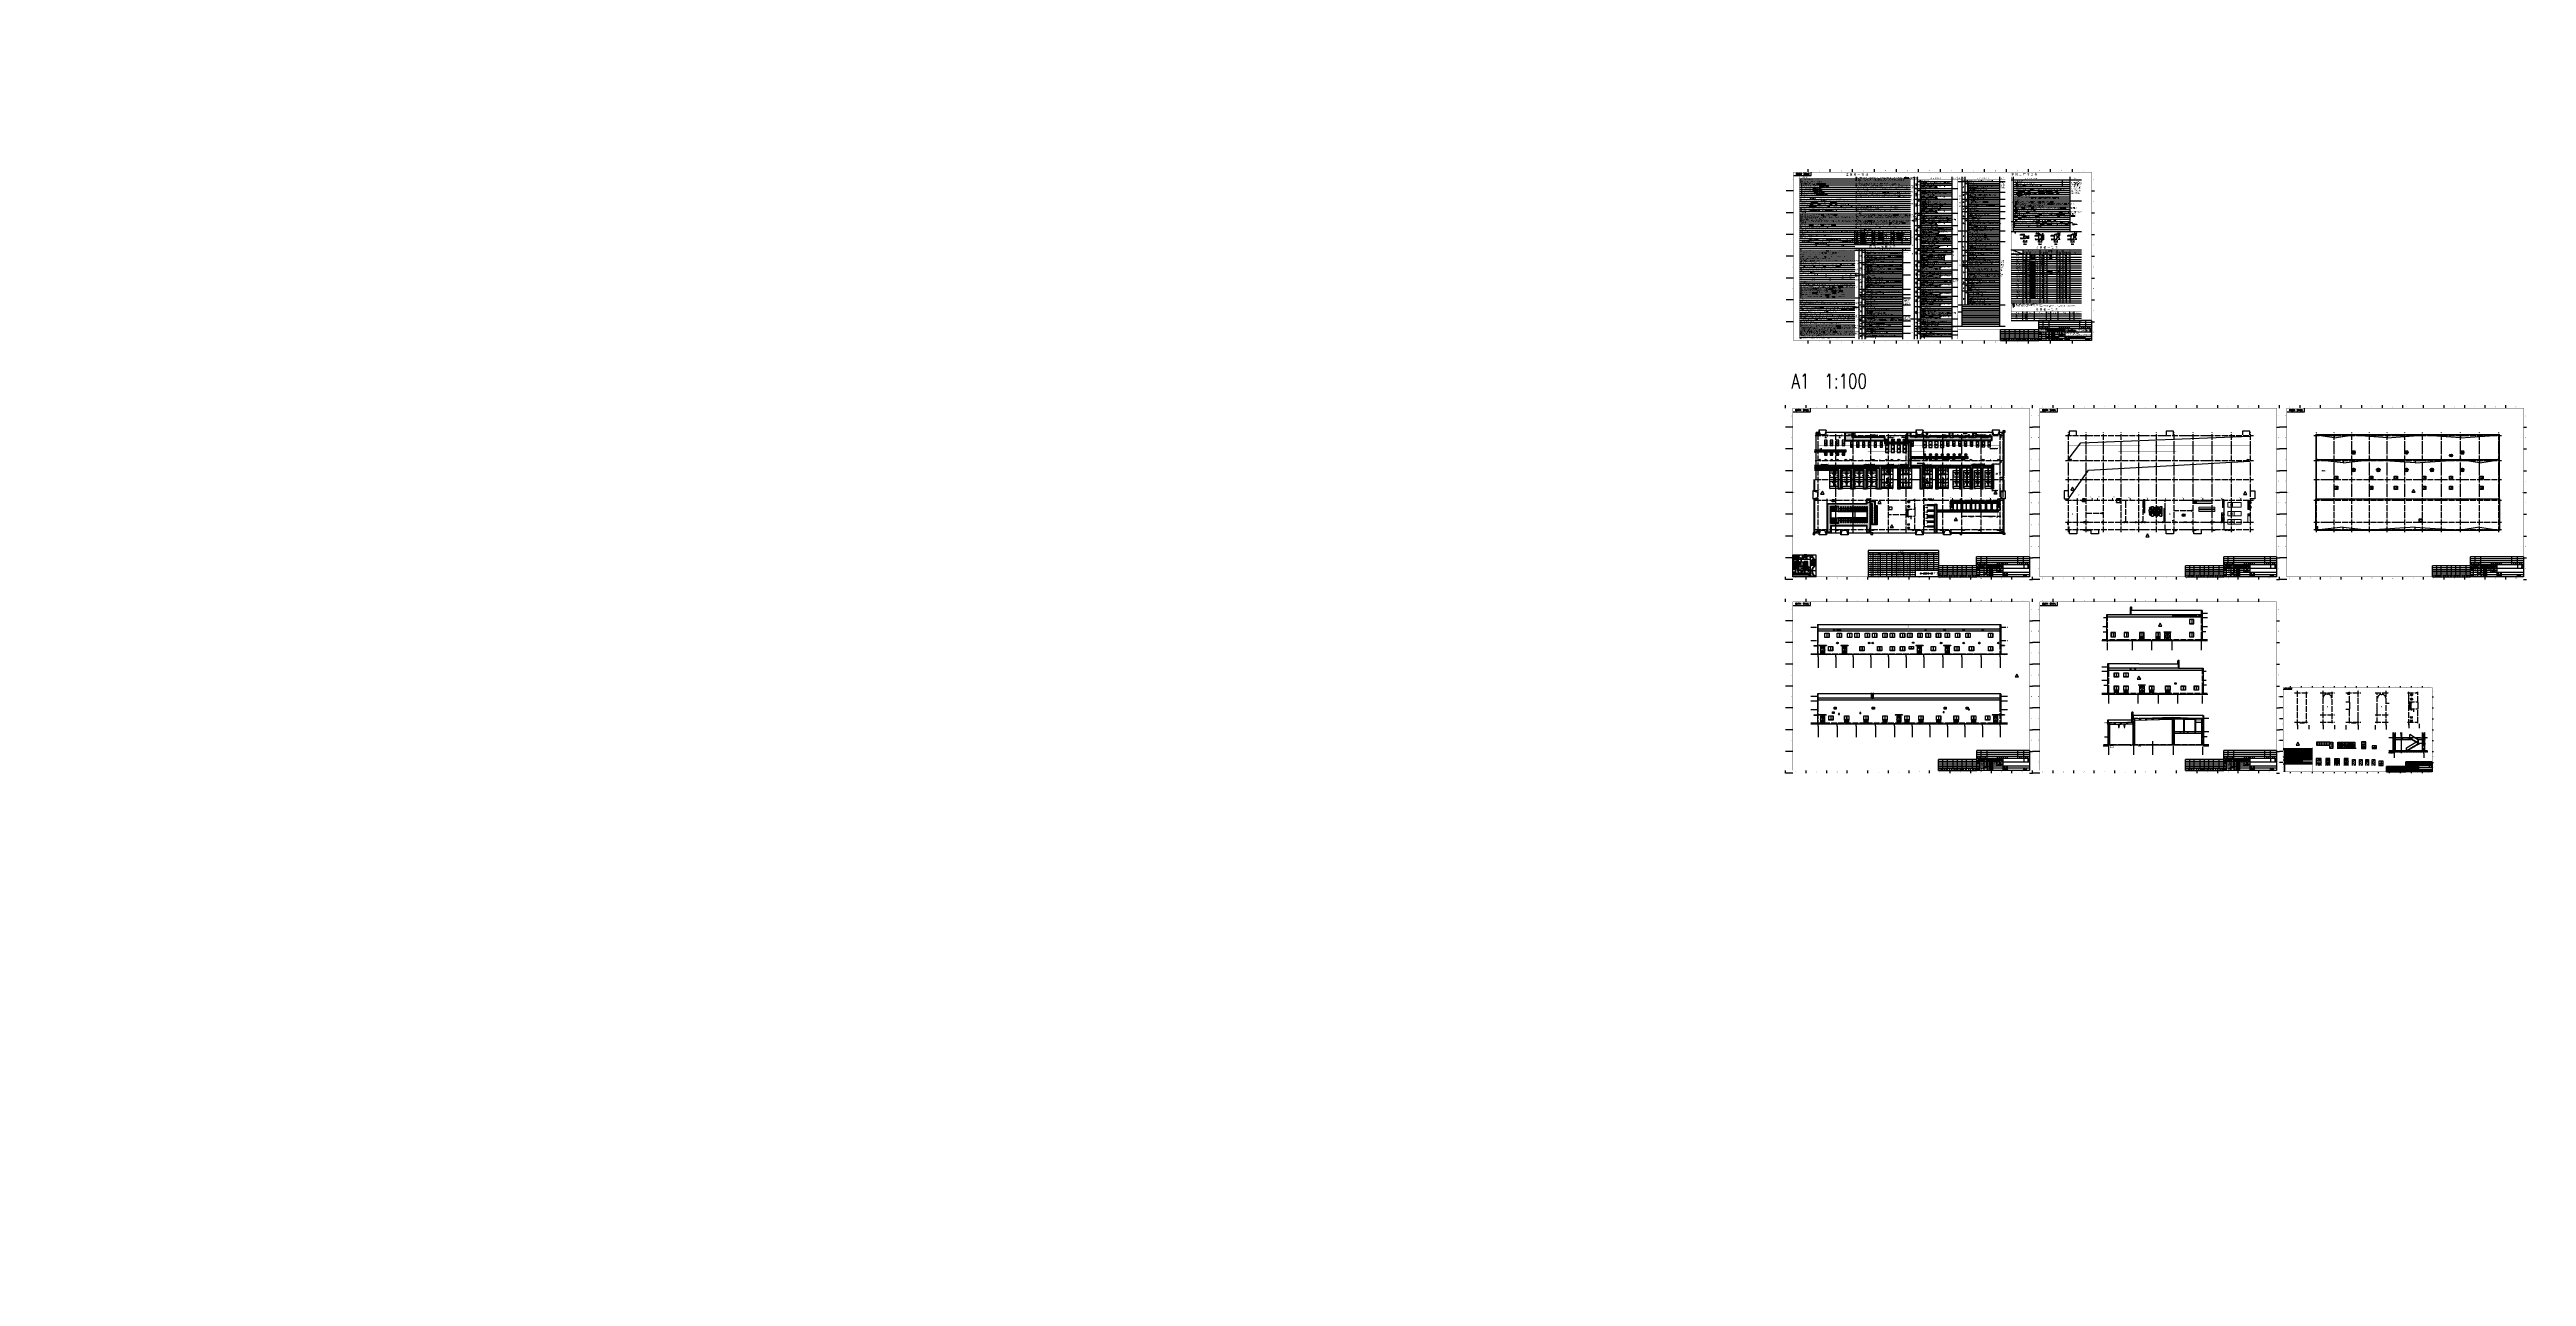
# Model space of a CAD drawing. Extents: x 93518 to 937116, y -359949 to 58022.
import ezdxf
from ezdxf.enums import TextEntityAlignment as Align

# ---------------------------------------------------------------- set-up
doc = ezdxf.new("R2010")
doc.units = 0
doc.header["$LTSCALE"] = 1000
doc.header["$MEASUREMENT"] = 0
for name, pattern in [('ACAD_ISO04W100', [30, 24, -3, 0, -3]), ('ACAD_ISO10W100', [18.5, 12, -3, 0.5, -3]), ('CENTER', [50.8, 31.75, -6.35, 6.35, -6.35]), ('CENTER2', [1.125, 0.75, -0.125, 0.125, -0.125]), ('DASH', [0.35, 0.25, -0.1]), ('DASHDOT', [1, 0.5, -0.25, 0, -0.25]), ('DASHED', [0.75, 0.5, -0.25]), ('DASHEDX2', [38.1, 25.4, -12.7]), ('DGN Style 4', [10452.228719, 5222.850078, -2611.425039, 6.528563, -2611.425039]), ('DIVIDE', [1.25, 0.5, -0.25, 0, -0.25, 0, -0.25]), ('DOTE', [2.42, 2, -0.2, 0.02, -0.2]), ('PHANTOM', [2.5, 1.25, -0.25, 0.25, -0.25, 0.25, -0.25])]:
    doc.linetypes.add(name, pattern=pattern)
doc.layers.get('0').update_dxf_attribs({"linetype": 'CONTINUOUS'})
doc.layers.get('Defpoints').update_dxf_attribs({"linetype": 'CONTINUOUS'})
for name, color, linetype in [('01', 7, 'CONTINUOUS'), ('5', 3, 'CONTINUOUS'), ('55', 7, 'CONTINUOUS'), ('AXIS', 3, 'CONTINUOUS'), ('AXIS_TEXT', 7, 'CONTINUOUS'), ('B', 7, 'CONTINUOUS'), ('COLUMN', 255, 'CONTINUOUS'), ('C承台', 30, 'CONTINUOUS'), ('DIM_IDEN', 3, 'CONTINUOUS'), ('DIM_LEAD', 3, 'CONTINUOUS'), ('DIM_SYMB', 3, 'CONTINUOUS'), ('DOTE', 8, 'DOTE'), ('D洞口', 2, 'CONTINUOUS'), ('E_WINDOW', 4, 'CONTINUOUS'), ('G沟道', 4, 'CONTINUOUS'), ('HQ1', 7, 'CONTINUOUS'), ('HQ2', 7, 'CONTINUOUS'), ('LATRINE', 6, 'CONTINUOUS'), ('piping_CH', 12, 'CONTINUOUS'), ('PUB_DIM', 3, 'CONTINUOUS'), ('PUB_HATCH', 8, 'CONTINUOUS'), ('PUB_TAB', 7, 'CONTINUOUS'), ('PUB_TEXT', 7, 'CONTINUOUS'), ('STAIR', 2, 'CONTINUOUS'), ('Version', 7, 'CONTINUOUS'), ('WALL', 7, 'CONTINUOUS'), ('water', 2, 'CONTINUOUS'), ('WINDOW', 4, 'CONTINUOUS'), ('Z-本期建构筑物', 4, 'CONTINUOUS'), ('埋铁', 11, 'CONTINUOUS'), ('填充', 8, 'CONTINUOUS'), ('工程做法表', 251, 'CONTINUOUS'), ('排水', 25, 'CONTINUOUS'), ('洁具', 253, 'CONTINUOUS'), ('设备', 7, 'CONTINUOUS'), ('设备层', 8, 'CONTINUOUS'), ('设备间', 13, 'CONTINUOUS'), ('门窗', 30, 'CONTINUOUS')]:
    doc.layers.add(name, color=color, linetype=linetype)
doc.layers.add('Road_s标高', color=23, linetype='CONTINUOUS', lineweight=0)
doc.layers.add('暖通', color=3, linetype='CONTINUOUS', lineweight=18)
doc.styles.add('_TCH_AXIS', font='complex.shx', dxfattribs={"bigfont": 'GBCBIG.shx'})
doc.styles.add('_TCH_DIM', font='simplex.shx', dxfattribs={"bigfont": 'gbcbig.shx'})
doc.styles.add('_TCH_LABEL', font='COMPLEX', dxfattribs={"bigfont": 'GBCBIG'})
doc.styles.add('BIGFONT', font='geditxt.shx', dxfattribs={"bigfont": 'hztxt.shx'})
doc.styles.add('COMPLEX', font='geditxt.shx', dxfattribs={"bigfont": 'hztxt1.shx'})
doc.styles.add('DIM_FONT', font='simplex.shx', dxfattribs={"width": 0.7, "bigfont": 'gbcbig.shx'})
doc.styles.add('DIMST', font='standard.shx', dxfattribs={"height": 15})
doc.styles.add('DXT', font='geditxt.shx', dxfattribs={"width": 0.7, "bigfont": 'dxt.shx'})
doc.styles.add('HT', font='SIMHEI.TTF')
doc.styles.add('HY', font='geditxt.shx', dxfattribs={"width": 0.75, "bigfont": 'hztxt1.shx'})
doc.styles.add('HZ', font='geditxt.shx', dxfattribs={"width": 0.8, "bigfont": 'dxt.shx'})
doc.styles.add('HZ2', font='geditxt.shx', dxfattribs={"width": 0.7, "bigfont": 'hztxt1.shx'})
doc.styles.add('SIMPLEX', font='simplex.shx', dxfattribs={"height": 0.2})
doc.styles.add('ST', font='SimSun.ttf', dxfattribs={"width": 0.8})
doc.styles.get("Standard").update_dxf_attribs({"font": 'GBENOR', "bigfont": 'GBCBIG'})
doc.styles.add('TK', font='geditxt.shx', dxfattribs={"width": 0.75, "bigfont": 'dxt.shx'})
doc.styles.add('TSSD_Rein', font='Tssdeng.shx', dxfattribs={"width": 0.7, "bigfont": 'tssdchn.shx'})
doc.styles.add('黑体', font='SIMHEI.TTF')
doc.linetypes.add('WALL', pattern='A,1,-1e-06,["■",HT,S=0.15,R=0,X=0,Y=-0.16],-1e-06', length=1.000002)
doc.linetypes.add('ZIGZAG', pattern='A,0.00254,-5.08,[131,ltypeshp.shx,S=5.08,R=0,X=-5.08,Y=0],-10.16,[131,ltypeshp.shx,S=5.08,R=180,X=5.08,Y=0],-5.08', length=20.32254)
doc.dimstyles.new('DIMN', dxfattribs={"dimtxt": 300, "dimasz": 1, "dimexe": 250, "dimexo": 300, "dimgap": 150, "dimtad": 1, "dimdec": 0, "dimzin": 0, "dimdsep": 46, "dimtxsty": 'DIM_FONT', "dimblk": '_DIMX', "dimcen": 0.09, "dimclrt": 7, "dimadec": 0, "dimazin": 0, "dimtfac": 1, "dimtdec": 0, "dimtix": 1, "dimtmove": 2, "dimatfit": 3, "dimldrblk": '_DIMX', "dimfxl": 1, "dimtolj": 1, "dimtzin": 0, "dimarcsym": 0})
doc.dimstyles.new('南沙标注', dxfattribs={"dimtxt": 3, "dimasz": 1, "dimexe": 1, "dimexo": 0.5, "dimgap": 0.2, "dimtad": 1, "dimtoh": 1, "dimdec": 3, "dimzin": 0, "dimdsep": 46, "dimtxsty": 'HZ', "dimblk": 'ARCHTICK', "dimcen": 0.09, "dimadec": 0, "dimazin": 0, "dimtfac": 1, "dimtdec": 3, "dimtix": 1, "dimtofl": 0, "dimtmove": 0, "dimatfit": 0, "dimfxl": 1, "dimtolj": 1, "dimtzin": 0, "dimarcsym": 0})
pattern_1 = [(0, (-247127.87, -30582.82), (39.6875, 79.375), [0, -79.375])]
pattern_2 = [(45, (0, 0), (-88.3883, 88.3883), []), (45, (58.93, 0), (-88.3883, 88.3883), [])]
pattern_3 = [(45, (0, 0), (-44.1942, 44.1942), []), (45, (29.46, 0), (-44.1942, 44.1942), [])]
pattern_4 = [(45, (172997.23, -1395.83), (-88.388348, 88.388348), []), (50, (172997.23, -1395.83), (358.63009, -31.37607), [37.5, -412.5]), (355, (172997.23, -1395.83), (-69.37567, 376.09607), [30, -330]), (100.4514, (173027.12, -1398.45), (289.25469, 344.71977), [31.8701, -350.57106]), (46.1842, (172997.23, -1295.83), (533.62052, -82.7595), [56.25, -618.75]), (96.6356, (173041.7, -1302.73), (467.33135, 487.05894), [47.80514, -525.8565]), (351.1842, (172997.23, -1295.83), (467.33097, 487.0593), [45, -495]), (21, (173047.23, -1320.83), (298.45353, -201.30945), [37.5, -412.5]), (326, (173047.23, -1320.83), (121.65767, 362.57502), [30, -330]), (71.4514, (173072.1, -1337.6), (420.11131, 161.26525), [31.8701, -350.57106]), (37.5, (172997.23, -1395.83), (6.079928, 166.446927), [0, -326, 0, -335, 0, -331.25]), (7.5, (172997.23, -1395.83), (131.53477, 197.205856), [0, -191, 0, -318.5, 0, -126.25]), (327.5, (172885.73, -1395.83), (266.911218, -11.277436), [0, -125, 0, -390, 0, -517.5]), (317.5, (172835.73, -1395.83), (291.593085, 50.05249), [0, -162.5, 0, -259, 0, -367.5])]
pattern_5 = [(45, (1384.7785, 0), (-1.122532, 1.122532), [])]
pattern_6 = [(0, (1384.77846, 0), (0, 0.6985), [0.508, -0.1905]), (90, (1384.77846, 0), (-0.6985, 4e-17), [0.508, -0.1905])]

# ---------------------------------------------------------------- blocks, each defined once
blk = doc.blocks.new('$plan$00002219')
at = {"layer": '5', "color": 7, "linetype": 'Continuous'}
for p, q in [((-225, 40), (-225, 560)), ((-101, 405), (-205, 405)), ((-106, 370), (-205, 370)), ((-111, 335), (-205, 335)), ((-115, 300), (-205, 300)), ((-120, 265), (-205, 265)), ((-125, 230), (-205, 230)), ((-130, 195), (-205, 195)), ((-135, 160), (-205, 160)), ((185, 600), (-185, 600)), ((185, 0), (-185, 0)), ((-115, 157), (-66, 513)), ((-17, 560), (17, 560)), ((66, 513), (115, 157)), ((101, 405), (205, 405)), ((106, 370), (205, 370)), ((111, 335), (205, 335)), ((115, 300), (205, 300)), ((120, 265), (205, 265)), ((125, 230), (205, 230)), ((130, 195), (205, 195)), ((135, 160), (205, 160)), ((225, 560), (225, 40))]:
    blk.add_line(p, q, dxfattribs=at)
for centre, start, end in [((-185, 560), 90.000003, 180), ((-185, 40), 180.000003, 270), ((185, 560), 0, 89.999997), ((185, 40), 270.000003, 0)]:
    blk.add_arc(centre, 40, start, end, dxfattribs=at)
for centre, major_axis, ratio, start_param, end_param in [((0, 157), (0, -117), 0.9829063, 4.7123852, 6.2831814), ((-17, 513), (-48.6, 0), 0.9670778, 4.7123937, 6.28319), ((0, 157), (0, -117), 0.9829057, 6.283179, 7.8539753), ((17, 513), (-48.6, 0), 0.9670785, 3.1415973, 4.7123936)]:
    blk.add_ellipse(centre, major_axis=major_axis, ratio=ratio, start_param=start_param, end_param=end_param, dxfattribs=at)
blk = doc.blocks.new('_E13BKY')
blk.add_blockref('$plan$00002219', (316, 43))
at = {"flags": 9}
for tag in ['XSIZE', 'YSIZE']:
    blk.add_attdef(tag, (0, 0), '', height=0.5, dxfattribs=at)
blk = doc.blocks.new('_E0XHE')
at = {"xscale": -1, "rotation": 180}
blk.add_blockref('_E13BKY', (6, 601), dxfattribs=at)
at = {"style": 'DIM_FONT', "width": 0.8, "flags": 9}
for tag in ['XSIZE', 'YSIZE']:
    blk.add_attdef(tag, (0, 0), '', height=0.5, dxfattribs=at)
blk = doc.blocks.new('M_E6')
for p, q in [((240, 0), (-240, 0)), ((-237, 0), (239, 0)), ((240, 0), (270, -79)), ((-213, -36), (-271, -91)), ((-240, 0), (-270, -79)), ((-179, -23), (181, -23)), ((141, -105), (-141, -105)), ((-141, -105), (141, -105)), ((217, -37), (274, -95))]:
    blk.add_line(p, q)
for centre, radius in [((-99, -65), 16.3), ((2, -172), 31.6), ((2, -172), 23), ((101, -65), 16.3)]:
    blk.add_circle(centre, radius)
for centre, radius, start, end in [((28, -152), 307, 166.175129, 244.729635), ((-141, -205), 100, 90, 190.560233), ((0, -179), 243, 190.560233, 349.439767), ((-179, -73), 50, 90, 133.180958), ((0, -201), 250, 245.807113, 296.462824), ((28, -152), 307, 266.58899, 266.593575), ((-28, -152), 307, 297.063905, 13.824871), ((141, -205), 100, 349.439767, 90), ((181, -73), 50, 44.560718, 90)]:
    blk.add_arc(centre, radius, start, end)
at = {"width": 0.8, "flags": 9}
for tag in ['XSIZE', 'YSIZE']:
    blk.add_attdef(tag, (0, 0), '', height=0.5, dxfattribs=at)
blk = doc.blocks.new('A$C429848E1')
at = {"layer": 'water'}
h = blk.add_hatch(dxfattribs=at)
h.set_pattern_fill('ANSI31', color=256, scale=20, style=0)
h.set_pattern_definition([(45, (-228444.69, -85757.866), (-22.4506403, 22.4506403), [])])
edge = h.paths.add_edge_path()
edge.add_arc((75, 75), 75, 0, 360)
blk.add_circle((75, 75), 75, dxfattribs=at)
blk = doc.blocks.new('GEDI_WK_A1')
at = {"color": 3}
for p, q in [((0, 584), (0, 594)), ((70.1, 584), (70.1, 594)), ((140.2, 584), (140.2, 594)), ((210.2, 584), (210.2, 594)), ((280.3, 584), (280.3, 594)), ((350.4, 584), (350.4, 594)), ((420.5, 584), (420.5, 594)), ((490.6, 584), (490.6, 594)), ((560.7, 584), (560.7, 594)), ((630.8, 584), (630.8, 594)), ((700.8, 584), (700.8, 594)), ((770.9, 584), (770.9, 594)), ((25, 519.8), (0, 519.8)), ((25, 572), (85, 572)), ((85, 572), (85, 584)), ((831, 519.8), (841, 519.8)), ((25, 445.5), (0, 445.5)), ((831, 445.5), (841, 445.5)), ((25, 371.2), (0, 371.2)), ((831, 371.2), (841, 371.2)), ((25, 297), (0, 297)), ((831, 297), (841, 297)), ((25, 222.8), (0, 222.8)), ((831, 222.8), (841, 222.8)), ((25, 148.5), (0, 148.5)), ((831, 148.5), (841, 148.5)), ((25, 74.2), (0, 74.2)), ((0, 0), (0, 10)), ((25, 0), (0, 0)), ((70.1, 0), (70.1, 10)), ((140.2, 0), (140.2, 10)), ((210.2, 0), (210.2, 10)), ((280.3, 0), (280.3, 10)), ((350.4, 0), (350.4, 10)), ((420.5, 0), (420.5, 10)), ((490.6, 0), (490.6, 10)), ((560.7, 0), (560.7, 10)), ((630.8, 0), (630.8, 10)), ((700.8, 0), (700.8, 10)), ((770.9, 0), (770.9, 10)), ((831, 74.2), (841, 74.2)), ((831, 0), (841, 0))]:
    blk.add_line(p, q, dxfattribs=at)
for points, const_width in [([(0, 0), (841, 0), (841, 594), (0, 594)], 0.1), ([(25, 10), (831, 10), (831, 584), (25, 584)], 1)]:
    blk.add_lwpolyline(points, close=True, dxfattribs=dict(at, const_width=const_width))
at = {"color": 3, "const_width": 0.5}
for points in [[(420.5, 579), (420.5, 594)], [(30, 297), (0, 297)], [(826, 297), (841, 297)], [(420.5, 0), (420.5, 15)]]:
    blk.add_lwpolyline(points, dxfattribs=at)
at = {"color": 3}
for s, p in [('A', (20, 556.9)), ('A', (837, 556.9)), ('B', (20, 482.6)), ('B', (837, 482.6)), ('C', (20, 408.4)), ('C', (837, 408.4)), ('D', (20, 334.1)), ('E', (20, 259.9)), ('D', (837, 334.1)), ('E', (837, 259.9)), ('F', (20, 185.6)), ('F', (837, 185.6)), ('G', (20, 111.4)), ('G', (837, 111.4)), ('H', (20, 37.1)), ('H', (837, 37.1))]:
    blk.add_text(s, height=3, dxfattribs=at).set_placement(p, align=Align.CENTER)
for s, p in [('1', (35, 588)), ('2', (105.1, 588)), ('3', (175.2, 588)), ('4', (245.3, 588)), ('5', (315.4, 588)), ('6', (385.5, 588)), ('7', (455.5, 588)), ('8', (525.6, 588)), ('9', (595.7, 588)), ('10', (665.8, 588)), ('11', (735.9, 588)), ('12', (806, 588)), ('1', (35, 5)), ('2', (105.1, 5)), ('3', (175.2, 5)), ('4', (245.3, 5)), ('5', (315.4, 5)), ('6', (385.5, 5)), ('7', (455.5, 5)), ('8', (525.6, 5)), ('9', (595.7, 5)), ('10', (665.8, 5)), ('11', (735.9, 5)), ('12', (806, 5))]:
    blk.add_text(s, height=3, dxfattribs=at).set_placement(p, align=Align.MIDDLE)
blk = doc.blocks.new('GEDI_Copyright_2012')
at = {"color": 7, "lineweight": 0}
for points in [[(9, -3.4), (9.1, -3.8), (9.1, -5), (9.1, -5.9), (9, -6.7), (8.9, -7.3), (8.7, -8), (8.5, -8.5), (8.2, -8.9)], [(9.1, -6.4), (10, -6.3), (9.9, -6.1), (9.9, -8.4), (9.9, -8.1), (9.9, -7.7)], [(9.2, -5.5), (10.4, -5.3)], [(10.8, -3.5), (10.9, -4), (10.9, -4.7), (10.8, -5.5), (10.7, -6.3), (10.6, -7), (10.5, -7.7), (10.3, -8.2), (10.1, -8.7), (9.8, -9.1)], [(9.9, -3.1), (10, -3.4), (10, -5.3)], [(11.2, -5.4), (12.6, -5.1), (12.5, -4.9), (12.3, -5.6), (12, -6.4), (11.7, -7), (11.5, -7.6), (11, -8.2), (10.6, -8.7), (10.3, -9)], [(12.4, -3.2), (12.3, -3.4), (11.5, -3.9), (11, -4.1)], [(11.2, -6.1), (12.3, -8.6), (13.1, -8.7), (12.4, -8.6), (12.2, -8.3)], [(14.7, -4.9), (14.4, -5.7), (14.1, -6.4), (13.7, -7.1), (13.4, -7.6), (13.4, -7.8)], [(13.6, -5.1), (15.4, -4.7)], [(14.6, -3.1), (14.8, -3.4), (14.8, -3.3), (14.7, -9.1), (14.7, -8.7), (14.7, -8.1)], [(14.7, -5.6), (15.3, -6), (15.4, -6.3)], [(15.7, -4.5), (17.5, -4.2), (17.4, -4), (17.3, -4.7), (17.1, -5.4), (16.9, -5.9), (16.8, -6.4), (16.5, -6.9), (16.2, -7.5), (15.9, -8), (15.6, -8.4), (15.3, -8.7), (15, -9)], [(15.6, -5.2), (15.9, -5.3), (17.4, -8.7), (18.2, -8.8), (17.4, -8.6), (17.1, -8.1)], [(20.7, -3.4), (20.5, -3.5), (19.4, -4.1), (19.3, -3.7), (19.4, -4.1), (19.4, -5.4), (19.4, -6.2), (19.3, -6.8), (19.2, -7.3), (19.1, -7.8), (18.9, -8.3), (18.7, -8.7), (18.5, -9)], [(19.5, -6.4), (19.6, -6.3), (20.5, -6.2), (20.4, -6.2), (20.5, -4.7), (20.6, -4.9), (19.4, -5.1)], [(22.7, -3.6), (22, -4), (21.3, -4.1), (21.3, -3.7), (21.3, -4.3), (21.3, -4.9), (21.3, -5.6), (21.2, -6.1), (21.1, -6.6), (21.1, -7.2), (20.9, -7.6), (20.7, -7.9), (20.5, -8.2), (20.3, -8.5), (20.1, -8.8), (19.9, -9)], [(21.3, -5.5), (23.2, -5.2), (23.1, -5.2), (22.9, -5.3)], [(22.3, -5.4), (22.3, -9.1), (22.2, -8.9), (22.3, -8.5)], [(26.3, -3), (26.3, -3.2), (26, -4.1), (25.8, -4.7), (25.5, -5.1), (25, -5.8), (24.4, -6.6), (23.9, -7.1), (23.6, -7.4)], [(24, -4.8), (28.4, -4.4), (28.1, -4.3)], [(25.3, -5.5), (25.4, -5.7), (25.4, -9), (25.4, -9.3), (25.3, -9), (25.4, -8.7)], [(25.4, -5.7), (27.4, -5.5), (27.4, -5.4), (27.5, -5.5), (27.4, -5.6), (27.4, -9.1), (27.3, -9.3), (26.7, -8.6), (27.3, -9.2)], [(27, -6.6), (25.5, -6.7)], [(25.5, -7.7), (27, -7.5)], [(28.1, -4.3), (27.8, -4.5)], [(35.5, -3), (35.5, -3.2), (35, -4.2), (34.5, -4.8), (34.3, -5.2), (34.1, -5.5)], [(35.7, -6.4), (35.7, -6.5), (35, -7.4), (34.6, -7.8), (34.3, -8)], [(35.6, -6.9), (35.7, -7), (37.3, -6.7), (37.2, -6.5), (36.8, -7.3), (36.5, -7.7), (36.2, -8), (35.7, -8.4), (35.3, -8.7), (34.8, -9), (34.3, -9.2)], [(35.1, -4.1), (36.3, -3.9), (37.9, -3.7), (37.7, -3.6), (37.5, -3.7)], [(35.2, -4.4), (35.3, -4.7), (35.3, -5.6), (35.3, -6.4), (35.3, -6.2), (37.2, -5.9), (37.1, -5.9), (37.1, -4.2), (37.3, -4.4), (35.3, -4.7)], [(36.6, -5.3), (35.4, -5.5)], [(35.5, -7.4), (35.6, -7.4), (37.6, -9), (38.3, -8.9), (37.6, -8.9), (37.3, -8.8)], [(39.3, -5.6), (42.1, -5.3), (42, -5.3), (41.9, -5.3), (41.7, -5.4)], [(40.1, -3.6), (40.2, -3.9), (39.8, -4.9), (39.7, -5.2)], [(39.9, -6.1), (40, -6.7), (40, -6.8), (40, -8.3), (40, -8), (40, -7.7)], [(40, -6.6), (41.9, -6.3), (41.8, -6.1), (41.7, -6.5), (41.7, -7.2), (41.6, -7.6), (41.6, -7.9), (41.4, -8.1), (41.1, -7.6), (41.5, -8)], [(40.1, -4.5), (41.7, -4.3)], [(40.8, -3), (40.8, -3.3), (40.8, -9.2), (40.7, -8.9), (40.8, -8.5)], [(42.3, -4.3), (42.4, -4.6), (42.4, -7.3), (42.3, -6.8), (42.4, -6.5)], [(43.1, -3.1), (43.2, -3.4), (43.1, -8.2), (43.1, -8.5), (43.1, -8.8), (43.1, -8.9), (43, -9), (42.4, -8.2), (43.1, -8.9)], [(47.4, -3.5), (47.4, -4), (47.2, -4.7), (47, -5.3), (46.7, -5.9), (46.5, -6.5), (46.2, -6.9), (45.9, -7.4), (45.5, -7.8), (45.1, -8.1), (44.7, -8.5), (44.2, -8.7)], [(44.7, -5.4), (44.6, -5.9), (44.5, -6.5), (44.4, -6.8), (44.2, -7)], [(45.3, -4.9), (45.4, -5.6), (45.6, -6.2), (45.8, -6.7), (46, -7.2), (46.2, -7.6), (46.6, -7.9), (47, -8.3), (47.5, -8.4), (47.8, -8.5), (47.9, -8.5), (47.7, -7.8), (47.6, -7.1), (47.8, -8.5)], [(45.8, -3.5), (46.1, -3.9), (46.2, -4.3), (46.3, -4.5), (46.3, -4.6)], [(47.6, -5.4), (48.1, -5.9), (48.4, -6.3), (48.5, -6.6)], [(51.2, -5.5), (51.2, -5.8), (51.1, -6.6), (51, -7), (50.8, -7.4), (50.7, -7.8), (50.5, -8.1), (50.3, -8.4), (50.1, -8.7), (49.8, -8.9), (49.4, -9.2)], [(50.9, -4.7), (50.8, -5), (50.4, -5.4), (50.1, -5.8), (49.8, -6), (49.6, -6.2)], [(50.1, -4), (50, -4.3), (49.9, -4.6), (49.9, -4.8), (49.8, -5), (49.7, -5), (50, -4.4), (53.3, -4.1), (53.2, -4), (52.8, -4.8)], [(50, -6.7), (52.2, -6.4), (52.1, -6.3), (52, -6.6), (51.9, -8.2), (52, -8.6), (52.1, -8.8), (52.2, -8.9), (52.4, -8.9), (52.6, -8.9), (53.2, -8.9), (53.4, -8.8), (53.5, -8.7), (53.4, -7.7), (53.4, -8.8)], [(51.2, -3), (51.5, -3.6), (51.5, -3.9)], [(51.8, -4.8), (52.3, -5.1), (52.7, -5.4), (52.8, -5.7), (52.9, -5.9)]]:
    blk.add_lwpolyline(points, dxfattribs=at)
blk = doc.blocks.new('GEDI_TQ_2012')
at = {"color": 2}
for p, q in [((0, 28), (-180, 28)), ((-90, 21), (-180, 21)), ((0, 7), (-180, 7)), ((-170, 0), (-170, 28)), ((0, 14), (-170, 14)), ((-155, 0), (-155, 28)), ((-135, 0), (-135, 28)), ((-125, 0), (-125, 28)), ((-110, 14), (-110, 28)), ((-90, 0), (-90, 40)), ((-75, 0), (-75, 14)), ((-20, 40), (-20, 28)), ((-20, 0), (-20, 7)), ((-10, 0), (-10, 7))]:
    blk.add_line(p, q, dxfattribs=at)
at = {"color": 7}
for p, q in [((0, 0), (-180, 0)), ((0, 40), (0, 0))]:
    blk.add_line(p, q, dxfattribs=at)
at = {"color": 2, "const_width": 0.8}
for points in [[(-180, 40), (0, 40)], [(-180, 0), (-180, 40)]]:
    blk.add_lwpolyline(points, dxfattribs=at)
at = {"color": 7, "lineweight": 0}
for points in [[(-177.4, 4.2), (-177.6, 3.7), (-177.8, 3.4), (-178, 3), (-178.2, 2.7)], [(-177, 4.4), (-178.1, 4.2)], [(-178, 25.1), (-177.9, 25.1), (-176.9, 25.4)], [(-177.9, 24.1), (-176.9, 24.7)], [(-177.7, 15.7), (-177.7, 15.4), (-177.8, 15.2), (-177.8, 15), (-177.9, 14.8)], [(-177.4, 26.5), (-177.3, 26.2), (-177.4, 22.8), (-177.4, 22.7), (-177.8, 23), (-177.4, 22.8)], [(-177.7, 15.4), (-175.2, 15.6), (-175.3, 15.7), (-175.6, 15.1)], [(-177.5, 5.5), (-177.4, 5.3), (-177.4, 5.4), (-177.4, 1.5), (-177.5, 1.7), (-177.4, 2.1)], [(-177.4, 14.9), (-177.4, 14.6), (-177.3, 13.1), (-177.3, 13.4), (-175.9, 13.5), (-176.1, 13.5), (-176.4, 13.5)], [(-177.4, 4), (-177, 3.6)], [(-175.9, 13.5), (-175.8, 13.3), (-175.6, 14.9), (-175.6, 14.8), (-177.3, 14.6)], [(-175.9, 3.7), (-175.9, 3.5), (-176.1, 3), (-176.2, 2.7), (-176.4, 2.4), (-176.6, 2.1), (-176.8, 1.9), (-176.9, 1.7), (-177.2, 1.5)], [(-177.1, 14), (-176.1, 14.2)], [(-176.4, 4.2), (-176.4, 4), (-176.7, 3.5), (-176.9, 3.2), (-177, 3.1)], [(-176.7, 25.9), (-176.6, 25.8), (-176.7, 23), (-176.8, 23), (-176.2, 23.5)], [(-176.8, 4.5), (-175.4, 4.7), (-175.5, 4.7), (-175.6, 4.7)], [(-176.7, 16.3), (-176.5, 16), (-176.5, 15.7)], [(-176.7, 3.3), (-176.6, 3.2), (-175.6, 1.7), (-175.1, 1.7), (-175.6, 1.8), (-175.7, 1.9)], [(-176.2, 24.7), (-176.6, 24.5)], [(-176.6, 15.3), (-176.5, 15.2), (-176.6, 12.2), (-176.6, 12.5), (-176.6, 12.9)], [(-176.4, 5.5), (-176.2, 5.2), (-176.1, 5), (-176.1, 4.8)], [(-176, 26.3), (-175.9, 26.1), (-176, 23.7), (-176, 23.4), (-176, 23.2), (-175.9, 23), (-175.9, 22.9), (-175.8, 22.8), (-175.7, 22.8), (-175.6, 22.8), (-175.5, 22.8), (-175.3, 22.8), (-175.2, 22.8), (-175.1, 22.8), (-175.2, 23.7), (-175.2, 22.8), (-175.2, 22.8)], [(-175.3, 25.2), (-175.4, 25), (-176, 24.2)], [(-175.9, 4.2), (-175.6, 3.9), (-175.5, 3.7), (-175.4, 3.5)], [(-173.9, 14.9), (-174.1, 14.4), (-174.3, 14), (-174.5, 13.7), (-174.7, 13.4)], [(-174.6, 25.9), (-174.3, 25.6), (-174.2, 25.3)], [(-174.6, 23.8), (-174.6, 23.8), (-174.3, 23.5), (-173.8, 25.3)], [(-173.5, 15.1), (-174.6, 14.9)], [(-173.8, 4.1), (-174, 3.6), (-174.2, 3.2), (-174.4, 2.9), (-174.6, 2.6)], [(-173.4, 4.4), (-174.5, 4.2)], [(-174, 16.3), (-173.9, 16.1), (-173.9, 16.1), (-173.9, 12.3), (-173.9, 12.6), (-173.9, 12.9)], [(-173.9, 14.7), (-173.5, 14.3)], [(-173.9, 5.5), (-173.8, 5.4), (-173.8, 5.4), (-173.8, 1.5), (-173.8, 1.8), (-173.8, 2.1)], [(-173.1, 26.7), (-173.1, 26.5), (-173.3, 25.8), (-173.5, 25.3), (-173.8, 24.8)], [(-173.8, 3.9), (-173.4, 3.5)], [(-172, 14.2), (-172.1, 13.9), (-172.4, 13.4), (-172.8, 13.1), (-173.1, 12.7), (-173.4, 12.5), (-173.7, 12.3)], [(-172, 3.4), (-172, 3.2), (-172.4, 2.7), (-172.7, 2.3), (-173.1, 2), (-173.4, 1.7), (-173.6, 1.5)], [(-173.4, 25.5), (-173.3, 23.3), (-173.4, 22.8), (-173.4, 22.5), (-173.4, 22.8)], [(-172.2, 14.8), (-172.2, 14.7), (-172.6, 14.2), (-172.6, 14.1), (-172.9, 13.8), (-173.1, 13.5), (-173.4, 13.2)], [(-172.1, 4.1), (-172.2, 3.9), (-172.5, 3.4), (-172.5, 3.4), (-172.8, 3.1), (-173.1, 2.7), (-173.4, 2.4)], [(-173.2, 25.4), (-171.8, 25.6), (-171.9, 25.7), (-172.2, 25.6), (-172.6, 25.5), (-172.6, 23.1)], [(-173.2, 15.1), (-171.7, 15.4), (-171.8, 15.4), (-172, 15.3)], [(-172.7, 15.2), (-172.7, 15), (-173.2, 14.2), (-173.2, 14.2), (-172.4, 14.4)], [(-173.2, 4.4), (-171.6, 4.7), (-171.7, 4.7), (-172, 4.6)], [(-172.6, 4.4), (-172.6, 4.2), (-173.1, 3.5), (-173.2, 3.4), (-172.3, 3.7)], [(-173.1, 24.7), (-172, 24.8)], [(-173.1, 23.1), (-171.7, 23.2)], [(-173, 23.9), (-172, 24.1)], [(-172.8, 16.2), (-172.6, 15.9), (-172.5, 15.7), (-172.6, 15.6)], [(-172.7, 26.7), (-172.5, 26.1), (-172.5, 26), (-172.4, 25.8)], [(-172.7, 5.5), (-172.5, 5.1), (-172.5, 5), (-172.5, 4.9)], [(-172.5, 13.3), (-172, 12.7), (-171.9, 12.5), (-172, 12.8)], [(-172.5, 2.5), (-171.9, 2), (-171.8, 1.7), (-172, 2)], [(-133.3, 24.8), (-132.6, 25), (-132.7, 25.1), (-132.7, 24.8), (-132.7, 23.1), (-132.9, 23), (-132.3, 23.7)], [(-133.1, 17.9), (-131.2, 18.1), (-131.3, 18.1), (-131.4, 18.1), (-131.5, 18)], [(-132.9, 26.2), (-132.6, 25.8), (-132.5, 25.6)], [(-132.9, 12), (-132.6, 11.8), (-132.8, 11.8), (-132.7, 8.7), (-132.9, 8.6), (-131.8, 9.4)], [(-132.5, 19.2), (-132.5, 19), (-132.7, 18.3), (-132.8, 18.1)], [(-132.7, 17.5), (-132.6, 17.2), (-132.6, 17.1), (-132.6, 16.1), (-132.6, 16.3), (-132.6, 16.5)], [(-132.6, 17.2), (-131.3, 17.4), (-131.4, 17.5), (-131.5, 17.3), (-131.5, 16.8), (-131.5, 16.6), (-131.6, 16.4), (-131.6, 16.3), (-131.9, 16.6), (-131.6, 16.3)], [(-132.6, 10.4), (-132, 10.6)], [(-132.6, 5.2), (-132.5, 4.9), (-132.5, 4.1), (-132.5, 3.4), (-132.5, 3.3), (-132.5, 2.8), (-132.5, 2.1), (-132.5, 2.3), (-131.4, 2.5), (-131.2, 2.3), (-131.1, 2.6), (-131.1, 3), (-131.1, 3.7), (-131, 4.5), (-131, 5.1), (-131, 5.1), (-132.5, 4.8)], [(-131.9, 24.4), (-130.8, 24.6), (-130.9, 24.7), (-131, 24.4), (-131.2, 24.1), (-131.3, 23.9), (-131.4, 23.6), (-131.7, 23.3), (-131.9, 23.1), (-132.2, 22.8), (-132.4, 22.7), (-132.5, 22.6)], [(-132.5, 18.6), (-131.5, 18.7)], [(-132.5, 3.6), (-131.4, 3.8), (-131.5, 3.9), (-131.7, 3.7)], [(-131.8, 26.3), (-131.8, 26), (-131.8, 25.7), (-131.8, 25.4), (-131.9, 25.1), (-132, 24.9), (-132.1, 24.7), (-132.3, 24.5)], [(-132.1, 19.6), (-132, 19.4), (-132.1, 15.5), (-132.1, 15.7), (-132.1, 16)], [(-131.9, 24.1), (-131.9, 24.1), (-130.9, 22.7), (-130.3, 22.7), (-130.9, 22.8), (-131, 22.9)], [(-131.7, 26), (-131, 26.1), (-131.1, 26.2), (-131.1, 25.9), (-131.1, 25.7), (-131.1, 25.5), (-131.1, 25.3), (-131.1, 25.2), (-131.1, 25.1), (-130.9, 25), (-130.8, 25), (-130.6, 25), (-130.5, 25), (-130.4, 25.1)], [(-131.7, 12.3), (-131.5, 12.1), (-131.6, 12.2), (-131.6, 11.5), (-131.6, 10.8), (-131.6, 10.2), (-131.6, 9.7), (-131.6, 9.7), (-131.6, 9.5), (-131.6, 8.9), (-131.5, 8.7), (-131.4, 8.6), (-131.1, 8.6), (-130.6, 8.6), (-130.3, 8.7), (-130.2, 8.7), (-130.3, 9.6)], [(-131.6, 10), (-130.8, 10.8), (-130.6, 11.1)], [(-131.1, 18.7), (-131, 18.6), (-131, 16.7), (-131.1, 17.1), (-131, 17.3)], [(-130.6, 19.5), (-130.5, 19.3), (-130.5, 16.2), (-130.5, 16), (-130.6, 15.8), (-130.6, 15.7), (-130.7, 15.7), (-131, 16.2), (-130.6, 15.7)], [(-130.1, 4.6), (-128.4, 4.8)], [(-130.1, 2.7), (-128.4, 3), (-128.5, 3), (-128.6, 2.9)], [(-129.5, 2.5), (-129.5, 2.4), (-129.8, 2), (-130, 1.8), (-130.1, 1.6)], [(-129.9, 24.9), (-129.2, 25), (-129.2, 25.1), (-129.3, 23), (-129.4, 22.9), (-128.6, 23.8)], [(-129.1, 12.3), (-129.1, 12.1), (-129.4, 11.4), (-129.7, 11), (-129.9, 10.6)], [(-129.6, 19.4), (-129.6, 19), (-129.5, 15.6), (-129.6, 16), (-127.6, 16), (-127.7, 16), (-128, 16)], [(-129.6, 19), (-127.2, 19.2), (-127.3, 19.3), (-127.4, 19), (-127.4, 16.1), (-127.4, 15.7), (-127.6, 16)], [(-129.6, 5.5), (-129.6, 5.3), (-129.6, 2.8)], [(-129.5, 26.4), (-129.3, 26), (-129.2, 25.9), (-129.1, 25.7)], [(-129.5, 4), (-129, 4.1)], [(-129.5, 3.5), (-129.1, 3.6)], [(-128.8, 18.5), (-128.7, 18.5), (-127.9, 18.6), (-128, 18.7), (-128.3, 18), (-128.6, 17.7), (-128.9, 17.4), (-129.1, 17.2), (-129.4, 17)], [(-129.4, 11.4), (-129.4, 8.6), (-129.4, 8.8), (-129.4, 8.9), (-129.4, 9.2)], [(-128.6, 19), (-128.6, 18.8), (-128.9, 18.3), (-129.2, 17.9), (-129.3, 17.8)], [(-128.6, 11.5), (-128.6, 11.5), (-128.7, 11), (-128.8, 10.6), (-129, 10.3), (-129.1, 10.1)], [(-128.6, 10.9), (-128, 11), (-128.1, 11.1), (-128.1, 10.8), (-128.2, 10.4), (-128.3, 10.2), (-128.4, 9.9), (-128.6, 9.7), (-128.7, 9.4), (-128.8, 9.2), (-129, 9), (-129.1, 8.9)], [(-129.1, 2.6), (-128.8, 2.2), (-128.8, 2.1), (-128.9, 2.4)], [(-129, 11.6), (-129, 11.6), (-128.9, 11.6), (-127.9, 11.8), (-128, 11.8), (-128.2, 11.7)], [(-128.9, 10.4), (-128.6, 10.2), (-128.6, 10.1)], [(-128.8, 5.7), (-128.8, 5.5), (-128.9, 2.9)], [(-128.8, 24.9), (-127, 25), (-127.1, 25.1), (-127.3, 25)], [(-128.8, 18.1), (-128.8, 18.1), (-127.9, 17.3), (-127.6, 17.3), (-127.9, 17.3), (-128, 17.4)], [(-128.8, 16.7), (-128.4, 16.5), (-128.3, 16.4)], [(-128.2, 5.2), (-128.1, 4.9), (-128.1, 4.1), (-128.1, 3.3), (-128.2, 2.9), (-128.3, 2.3), (-128.5, 2), (-128.8, 1.5)], [(-128.7, 17.3), (-128.4, 17.1), (-128.3, 16.9)], [(-128.1, 4.8), (-127.3, 5), (-127.4, 5.1), (-127.4, 4.1), (-127.4, 4), (-127.3, 2.5), (-127.4, 2), (-127.4, 1.6), (-127.4, 1.5), (-127.8, 2), (-127.4, 1.7)], [(-128.1, 4), (-127.6, 4.1)], [(-128.1, 3.1), (-128.1, 3.1), (-127.6, 3.3)], [(-127.9, 26.4), (-127.9, 26.2), (-127.9, 22.4), (-127.9, 22.6), (-127.9, 23)], [(-127.4, 12.3), (-127.2, 12.1), (-127.3, 12.1), (-127.3, 8.9), (-127.3, 8.8), (-127.3, 8.6), (-127.4, 8.6), (-127.8, 9.1), (-127.4, 8.6), (-127.3, 8.7)], [(-127.8, 11.4), (-127.7, 11.3), (-127.8, 11.3), (-127.8, 9.7), (-127.8, 9.9), (-127.8, 10.1)], [(-86.3, 4.8), (-85.2, 5.1), (-85.3, 5.1), (-85.4, 5), (-85.5, 4.7), (-85.7, 4.4), (-85.9, 4.2), (-86.1, 4), (-86.3, 3.8), (-86.5, 3.6), (-86.8, 3.4), (-87, 3.3), (-87.2, 3.2), (-87.4, 3.1), (-87.5, 3.1)], [(-86.3, 2.8), (-86.7, 2.3), (-86.9, 2.1), (-87, 1.9), (-87.1, 1.9), (-87.2, 1.8)], [(-87.1, 12.4), (-87, 12), (-87, 8.6), (-87, 9), (-85, 9), (-85.1, 9), (-85.4, 9)], [(-87, 12), (-84.6, 12.2), (-84.7, 12.3), (-84.8, 12), (-84.8, 9), (-84.8, 8.7), (-85, 9)], [(-86.1, 5.7), (-86.1, 5.4), (-86.2, 5.1), (-86.4, 4.9), (-86.7, 4.5), (-86.9, 4.3), (-87, 4.2)], [(-86.1, 11.9), (-86.1, 11.8), (-86.3, 11.3), (-86.6, 10.9), (-86.8, 10.7)], [(-86.2, 11.4), (-86.1, 11.4), (-85.3, 11.5), (-85.4, 11.6), (-85.8, 11), (-86, 10.7), (-86.3, 10.4), (-86.5, 10.2), (-86.8, 10)], [(-86.8, 3.1), (-85, 3.2), (-85.1, 3.2), (-85.3, 3.2)], [(-85.9, 3.7), (-85.9, 1.5), (-86.5, 2.1), (-85.9, 1.6)], [(-86.4, 4.5), (-86.3, 4.5), (-86, 4.3), (-85.8, 4.1), (-85.5, 3.8), (-85.1, 3.6), (-84.9, 3.4), (-84.2, 3.3), (-84.8, 3.4), (-85.1, 3.6)], [(-86.3, 11.1), (-86.2, 11.1), (-85.3, 10.2), (-85, 10.2), (-85.3, 10.3), (-85.5, 10.4)], [(-86.2, 9.7), (-85.9, 9.5), (-85.7, 9.3)], [(-86.1, 10.3), (-85.8, 10), (-85.7, 9.9)], [(-85.9, 3.8), (-85.9, 3.7)], [(-85.6, 2.8), (-85.2, 2.5), (-85, 2.3), (-84.7, 1.9)], [(-83.1, 5.1), (-83.1, 4.2), (-83.1, 3.8), (-83.2, 3.5), (-83.2, 3.2), (-83.3, 2.9), (-83.4, 2.6), (-83.5, 2.4), (-83.7, 2.1), (-83.8, 2), (-83.9, 1.9)], [(-83.9, 3.8), (-82, 4), (-82.1, 4.1), (-82.3, 4)], [(-83.7, 5.1), (-82.2, 5.3), (-82.3, 5.3), (-82.5, 5.3)], [(-82.5, 5.2), (-82.5, 1.9), (-82.6, 2.1), (-82.5, 2.4)], [(-81.1, 3.6), (-81.1, 3.5), (-81.3, 3.2), (-81.4, 3), (-81.6, 2.7), (-81.8, 2.4), (-82, 2.1), (-82.2, 2), (-82.4, 1.8), (-82.6, 1.7)], [(-81.3, 4.6), (-81.3, 4.4), (-81.4, 4.2), (-81.6, 4), (-81.8, 3.7), (-82, 3.5), (-82.1, 3.3), (-82.3, 3.2)], [(-81.4, 5.6), (-81.4, 5.4), (-81.5, 5.2), (-81.7, 4.9), (-81.9, 4.7), (-82, 4.6), (-82.1, 4.4)], [(-79.7, 4.9), (-79.7, 4.8), (-80, 4.2), (-80.3, 3.7), (-80.5, 3.4), (-80.7, 3.2)], [(-80.6, 10.6), (-80.2, 10.6), (-79.5, 10.7), (-77.7, 10.9), (-77.9, 10.9), (-78.2, 10.9)], [(-80.4, 5), (-79.2, 5.1), (-79.3, 5.1), (-79.4, 5.1)], [(-80.1, 3.9), (-80.1, 2.6), (-80.1, 3), (-79.5, 3.1), (-79.5, 3), (-79.4, 4), (-79.4, 3.9), (-80.1, 3.8)], [(-79.8, 12.5), (-79.7, 12.1), (-79.7, 11), (-79.7, 11.3), (-78.4, 11.4), (-78.6, 11.4), (-78.6, 12.2), (-78.5, 12.4), (-78.5, 12.3), (-78.7, 12.2), (-79.7, 12.1)], [(-79.5, 10.7), (-79.7, 9.9), (-79.8, 10), (-78.3, 10.2), (-78.4, 10.3), (-78.4, 10.2), (-78.6, 9.6), (-78.7, 9.3), (-78.8, 9), (-78.9, 8.8), (-79, 8.6), (-79.1, 8.6), (-79.5, 9.3), (-79, 8.6)], [(-79.6, 2.6), (-78.2, 2.8), (-78.3, 2.9), (-78.5, 2.8)], [(-78.9, 4.8), (-79.1, 3.4), (-79.1, 3.5), (-77.6, 3.6), (-77.7, 3.8), (-77.7, 3.4), (-77.9, 2.7), (-78, 2.2), (-78.1, 1.9), (-78.2, 1.8), (-78.2, 1.7), (-78.6, 2.2), (-78.2, 1.8)], [(-79, 5.3), (-77.9, 5.4), (-78, 5.5), (-78.3, 3.6)], [(-18, 5.4), (-17.9, 5.1), (-17.9, 4.3), (-17.9, 3.7), (-18, 3.2), (-18.1, 2.8), (-18.2, 2.4), (-18.3, 2), (-18.5, 1.8)], [(-17.9, 4), (-17.1, 4.2)], [(-17.9, 3.4), (-17.3, 3.5), (-17.4, 3.6), (-17.4, 2.1), (-17.4, 2.3), (-17.4, 2.6)], [(-17.4, 5.6), (-17.4, 5.4), (-17.4, 4.1)], [(-16.8, 5.3), (-16.7, 5), (-16.7, 4.6), (-16.8, 4), (-16.9, 3.5), (-16.9, 3), (-17, 2.6), (-17.1, 2.2), (-17.3, 1.9), (-17.4, 1.7)], [(-16.5, 4.1), (-15.7, 4.3), (-15.7, 4.4), (-15.8, 4), (-16, 3.4), (-16.2, 3.1), (-16.4, 2.6), (-16.7, 2.2), (-16.9, 1.9), (-17.2, 1.7)], [(-15.7, 5.5), (-15.8, 5.4), (-16.3, 5.1), (-16.7, 4.9)], [(-16.6, 3.6), (-15.8, 2), (-15.3, 1.9), (-15.8, 2), (-15.9, 2.2)], [(-13.2, 4.4), (-13.5, 3.8), (-13.8, 3.3), (-14.1, 2.9), (-14.4, 2.6), (-14.8, 2.3)], [(-14.5, 4.3), (-11.7, 4.6), (-11.8, 4.6), (-12.2, 4.5)], [(-13.8, 2.6), (-12.4, 2.8), (-12.5, 2.8), (-12.8, 2.7)], [(-13.1, 5.7), (-13.1, 3), (-13.1, 1.6), (-13.1, 1.8), (-13.1, 2.2)], [(-13, 4.4), (-12.1, 2.7), (-11.5, 2.7), (-12.1, 2.7), (-12.3, 2.9)], [(-6.3, 36.5), (-5.7, 36.7), (-5.8, 36.8), (-5.9, 36.5), (-5.9, 35), (-6, 34.9), (-5.5, 35.5)], [(-6.1, 33.5), (-6.1, 33.1), (-6.1, 30.2), (-6.1, 30.4), (-6.1, 30.7)], [(-6.1, 33.1), (-5.5, 33.2), (-5.5, 33.3), (-5.8, 32.5), (-5.8, 32.5), (-5.8, 32.4), (-5.7, 32.3), (-5.7, 32.2), (-5.6, 32), (-5.6, 31.9), (-5.6, 31.7), (-5.6, 31.6), (-5.6, 31.5), (-5.7, 31.4), (-5.9, 31.7)], [(-6, 37.8), (-5.7, 37.4), (-5.7, 37.2)], [(-5.1, 32.2), (-5.1, 32), (-5.1, 32), (-5.1, 31.8), (-5.2, 31.4), (-5.2, 31.2), (-5.3, 31), (-5.3, 30.8), (-5.4, 30.6), (-5.5, 30.4), (-5.6, 30.3), (-5.8, 30.2)], [(-5.3, 36.2), (-4.4, 36.4), (-4.5, 36.4), (-4.6, 36.2), (-4.7, 35.9), (-4.8, 35.7), (-4.9, 35.5), (-5.1, 35.2), (-5.3, 35), (-5.4, 34.8), (-5.6, 34.7), (-5.7, 34.6)], [(-5.2, 37.8), (-5.1, 37.6), (-5.1, 37.3), (-5.2, 37), (-5.3, 36.8), (-5.3, 36.6), (-5.4, 36.4), (-5.5, 36.3)], [(-4.9, 33.6), (-4.9, 33.5), (-4.9, 33.3), (-5, 33), (-5.1, 32.7), (-5.3, 32.5), (-5.4, 32.3), (-5.5, 32.1)], [(-5.3, 35.9), (-5.2, 35.9), (-4.4, 34.7), (-4, 34.7), (-4.4, 34.7), (-4.5, 34.9)], [(-5.1, 37.6), (-4.5, 37.6), (-4.6, 37.7), (-4.6, 37.5), (-4.6, 37.3), (-4.6, 37.1), (-4.6, 36.9), (-4.6, 36.8), (-4.6, 36.8), (-4.5, 36.7), (-4.4, 36.7), (-4.2, 36.7), (-4.2, 36.7), (-4.1, 36.8)], [(-4.9, 33.2), (-4.3, 32.1), (-4, 32), (-4.3, 32.1), (-4.4, 32.3)], [(-4.7, 32.3), (-4.7, 32.2), (-4.7, 32.1), (-4.7, 30.1), (-4.7, 30.3), (-4.7, 30.6)], [(-3.7, 36.6), (-3.1, 36.7), (-3.2, 36.8), (-3.2, 35), (-3.3, 34.9), (-2.7, 35.7)], [(-3.6, 31.1), (-2.7, 31.6)], [(-3.4, 37.9), (-3.2, 37.6), (-3.1, 37.4), (-3.1, 37.3)], [(-2.7, 33.3), (-2.9, 33.1), (-3.2, 33)], [(-3.2, 33.3), (-3.2, 33), (-3.2, 30.3), (-3.2, 30.5), (-3.2, 30.7)], [(-3.2, 32.5), (-2.7, 32.7)], [(-2.7, 32.1), (-3.2, 32)], [(-2.4, 31.9), (-2.4, 31.9), (-1.7, 32), (-1.8, 32), (-1.9, 31.7), (-1.9, 31.5), (-2, 31.4), (-2.1, 31.2), (-2.2, 31), (-2.3, 30.8), (-2.4, 30.7), (-2.6, 30.6), (-2.7, 30.5), (-2.8, 30.4), (-2.9, 30.3)], [(-2.8, 36.6), (-1.4, 36.7), (-1.5, 36.8), (-1.7, 36.7)], [(-2.4, 33.4), (-2.3, 33.1), (-2.4, 32.7), (-2.4, 32.5), (-2.4, 32.3), (-2.5, 32.2), (-2.5, 32.1), (-2.6, 32)], [(-2.5, 31.6), (-2.4, 31.6), (-1.7, 30.5), (-1.4, 30.5), (-1.7, 30.5), (-1.8, 30.6)], [(-2.3, 33.2), (-1.8, 33.3), (-1.8, 33.3), (-1.9, 33.1), (-1.9, 32.9), (-1.9, 32.6), (-1.9, 32.5), (-1.9, 32.4), (-1.8, 32.3), (-1.7, 32.3), (-1.5, 32.3)], [(-2.2, 38), (-2.2, 37.8), (-2.2, 34.4), (-2.2, 34.6), (-2.2, 34.9)]]:
    blk.add_lwpolyline(points, dxfattribs=at)
for s, p in [('445566', (-132.5, 2.3)), ('334455', (-127.9, 25)), ('556677', (-87, 9))]:
    blk.add_text(s, height=0.0001).set_placement(p)
blk = doc.blocks.new('GEDI_Version_2012')
at = {"layer": 'Version', "color": 2}
for p, q in [((-180, 0), (-180, 28)), ((0, 28), (-180, 28)), ((0, 21), (-180, 21)), ((0, 14), (-180, 14)), ((0, 7), (-180, 7)), ((0, 0), (-180, 0)), ((-165, 0), (-165, 28)), ((-145, 0), (-145, 28)), ((-40, 0), (-40, 28)), ((-20, 0), (-20, 28))]:
    blk.add_line(p, q, dxfattribs=at)
at = {"layer": 'Version', "color": 7}
blk.add_line((0, 28), (0, 0), dxfattribs=at)
at = {"layer": 'Version', "color": 7, "lineweight": 0}
for points in [[(-177, 5.4), (-176.9, 5.1), (-176.9, 4.3), (-176.9, 3.7), (-177, 3.2), (-177.1, 2.8), (-177.2, 2.3), (-177.3, 2), (-177.5, 1.7)], [(-176.9, 4), (-176.1, 4.1)], [(-176.9, 3.4), (-176.3, 3.5), (-176.4, 3.6), (-176.4, 2.1), (-176.4, 2.3), (-176.4, 2.6)], [(-175.8, 5.3), (-175.8, 5), (-175.8, 4.5), (-175.8, 4), (-175.9, 3.5), (-176, 3), (-176, 2.6), (-176.2, 2.2), (-176.3, 1.9), (-176.5, 1.7)], [(-176.4, 5.6), (-176.4, 5.4), (-176.4, 4.1)], [(-175.6, 4), (-174.7, 4.3), (-174.7, 4.4), (-174.9, 3.9), (-175, 3.4), (-175.2, 3), (-175.4, 2.6), (-175.7, 2.2), (-176, 1.9), (-176.2, 1.7)], [(-174.8, 5.5), (-174.8, 5.4), (-175.3, 5.1), (-175.7, 4.9)], [(-175.6, 3.6), (-174.8, 2), (-174.3, 1.9), (-174.8, 2), (-174.9, 2.2)], [(-169.3, 4.3), (-169.6, 3.7), (-169.9, 3.2), (-170.2, 2.9), (-170.6, 2.5), (-170.9, 2.2)], [(-170.6, 4.2), (-167.8, 4.5), (-167.9, 4.6), (-168.3, 4.5)], [(-169.9, 2.5), (-168.5, 2.7), (-168.6, 2.8), (-168.9, 2.7)], [(-169.2, 5.6), (-169.2, 2.9), (-169.2, 1.5), (-169.2, 1.7), (-169.2, 2.1)], [(-169.1, 4.3), (-168.2, 2.6), (-167.6, 2.6), (-168.2, 2.7), (-168.4, 2.9)], [(-159.1, 5.2), (-159.1, 4.8), (-159, 4.1), (-159, 3.4), (-159, 3.3), (-159, 2.7), (-159, 2.1), (-159, 2.3), (-157.9, 2.5), (-157.7, 2.2), (-157.6, 2.5), (-157.6, 2.9), (-157.6, 3.7), (-157.6, 4.5), (-157.6, 5.1), (-157.5, 5), (-159, 4.8)], [(-159, 3.6), (-157.9, 3.8), (-158, 3.9), (-158.3, 3.7)], [(-153.3, 2.7), (-151.5, 3), (-151.6, 3), (-151.7, 2.9)], [(-152.6, 2.5), (-152.6, 2.3), (-152.9, 2), (-153.1, 1.8), (-153.3, 1.6)], [(-153.2, 4.6), (-151.5, 4.8)], [(-152.7, 5.5), (-152.7, 5.3), (-152.7, 2.8)], [(-152.6, 4), (-152.1, 4.1)], [(-152.6, 3.5), (-152.2, 3.6)], [(-152.2, 2.6), (-151.9, 2.2), (-151.9, 2.1), (-152, 2.3)], [(-152, 5.7), (-151.9, 5.5), (-152, 2.9)], [(-151.3, 5.2), (-151.2, 4.8), (-151.2, 4.1), (-151.3, 3.3), (-151.3, 2.8), (-151.4, 2.3), (-151.6, 2), (-151.9, 1.5)], [(-151.3, 3.1), (-151.2, 3.1), (-150.8, 3.2)], [(-151.2, 4.8), (-150.4, 5), (-150.5, 5.1), (-150.5, 4), (-150.5, 4), (-150.4, 2.5), (-150.5, 2), (-150.5, 1.6), (-150.5, 1.5), (-150.9, 2), (-150.6, 1.7)], [(-151.2, 4), (-150.7, 4.1)], [(-109.6, 5.6), (-109.6, 5.4), (-109.9, 4.9), (-109.9, 4.8), (-110.1, 4.4), (-110.3, 4.1), (-110.5, 3.9), (-110.7, 3.6)], [(-110, 4.5), (-110, 1.6), (-110.1, 1.9), (-110, 2.4)], [(-108, 2.9), (-108.1, 2.7), (-108.4, 2.4), (-108.7, 2.1), (-109, 2), (-109.3, 1.7), (-109.5, 1.6), (-109.7, 1.6)], [(-109.6, 4.4), (-109.6, 2.5), (-109.6, 2.7), (-109.6, 2.9)], [(-108.9, 4.9), (-108.8, 4.9), (-107.9, 5), (-108, 5.1), (-108.2, 4.6), (-108.5, 4.2), (-108.7, 4), (-109, 3.8), (-109.2, 3.5), (-109.4, 3.4)], [(-108.6, 5.6), (-108.8, 5.1), (-109, 4.7), (-109.2, 4.4), (-109.2, 4.3), (-109.3, 4.1)], [(-108.5, 3.7), (-108.5, 3.6), (-108.6, 3.6), (-108.8, 3.3), (-109.1, 3.1), (-109.3, 2.9)], [(-108.3, 3.3), (-108.3, 3.2), (-108.4, 3.1), (-108.7, 2.8), (-108.7, 2.8), (-108.9, 2.6), (-109.1, 2.4), (-109.3, 2.3)], [(-109, 4.6), (-108.9, 4.6), (-107.8, 3.4), (-107.4, 3.4), (-107.8, 3.4), (-107.9, 3.6)], [(-103.7, 4.8), (-102.6, 5), (-102.7, 5.1), (-102.8, 3.9), (-102.7, 3.9), (-103.5, 3.8), (-103.6, 4.1), (-103.5, 3.7), (-103.5, 2.2)], [(-103.6, 2.1), (-102.8, 3)], [(-101.6, 4.1), (-101.6, 3.9), (-101.7, 3.4), (-101.8, 3.1), (-101.9, 2.8), (-102.1, 2.6), (-102.2, 2.3), (-102.4, 2.1), (-102.7, 2), (-102.9, 1.8), (-103, 1.7), (-103.2, 1.7)], [(-101.8, 5.6), (-101.9, 5.2), (-102.1, 4.6), (-102.3, 4.1), (-102.5, 3.7), (-102.6, 3.5), (-102.7, 3.2)], [(-102.4, 3.6), (-102.3, 3.6), (-101.5, 1.8), (-101, 1.7), (-101.5, 1.8), (-101.6, 2)], [(-102.3, 4), (-101, 4.2), (-101.2, 4.2), (-101.4, 4.2)], [(-97, 4.7), (-96.9, 4.2), (-96.8, 1.9), (-96.8, 1.6), (-96.8, 1.8), (-96.8, 2.2)], [(-96.8, 4.2), (-95.8, 4.3), (-95.7, 4.3), (-94.6, 4.5), (-94.7, 4.6), (-94.8, 4.5), (-94.8, 3.8), (-94.8, 3.2), (-94.8, 3.1), (-94.8, 2.6), (-94.8, 2.5), (-94.8, 2.2), (-94.9, 1.9), (-94.9, 1.6), (-95.5, 2.3), (-94.9, 1.7), (-94.9, 2)], [(-95.8, 5.5), (-95.8, 4.9), (-95.9, 4.3), (-95.9, 4.3), (-96, 3.9), (-96.1, 3.5), (-96.2, 3.1), (-96.3, 2.9), (-96.4, 2.7), (-96.5, 2.6), (-96.6, 2.5)], [(-95.9, 3.7), (-95.6, 3.4), (-95.4, 3.2), (-95.3, 3), (-95.3, 3.1)], [(-89.1, 4.2), (-89.2, 4), (-89.3, 3.9), (-89.6, 3.4), (-89.9, 3.1), (-90.3, 2.7), (-90.6, 2.5), (-90.8, 2.3)], [(-90.3, 5.1), (-90.3, 4.8), (-90.3, 4.6), (-90.3, 4.4), (-90.4, 4.2), (-90.4, 4.4), (-90.3, 4.6)], [(-90.3, 4.8), (-87.9, 5), (-88, 5.1), (-88.3, 4.4)], [(-89.6, 4.5), (-89.7, 4.3), (-90, 3.8), (-90.3, 3.5)], [(-89.9, 2.8), (-89.8, 2.6), (-89.8, 1.7), (-89.7, 1.5), (-89.8, 1.7), (-88.7, 1.8), (-88.8, 1.8), (-88.7, 2.9), (-88.6, 2.8), (-89.8, 2.6)], [(-89.4, 5.7), (-89.1, 5.3), (-89.1, 5.1), (-89.2, 5.4)], [(-89.2, 3.9), (-88.8, 3.4), (-88.4, 2.9), (-88, 2.6), (-87.5, 2.6), (-88.1, 2.7), (-88.3, 2.9)], [(-88.9, 4.4), (-88.4, 4), (-88.3, 3.8), (-88.5, 4.1)], [(-84, 3.2), (-83, 3.8)], [(-83.8, 4.3), (-82.9, 4.5)], [(-83.4, 5.6), (-83.3, 5.4), (-83.3, 5.5), (-83.3, 1.8), (-83.4, 1.7), (-83.7, 2.1), (-83.4, 1.8)], [(-82.7, 4.7), (-81.1, 5), (-81.2, 5), (-81.4, 4.9)], [(-82.7, 3.9), (-81.2, 4.1), (-81.3, 4.2), (-81.3, 3.9), (-81.3, 2.2), (-81.3, 1.8), (-81.3, 1.6), (-81.7, 2), (-81.3, 1.7)], [(-82.7, 4.1), (-82.7, 1.6), (-82.7, 1.8), (-82.7, 2)], [(-82.5, 3.4), (-81.5, 3.6)], [(-82.4, 4.7), (-82.3, 4.4), (-82.3, 4.2)], [(-82.3, 3.1), (-82.2, 2.1), (-82.3, 2.4), (-81.7, 2.5), (-81.8, 2.5), (-81.7, 3.1), (-81.6, 3), (-82.3, 2.9)], [(-82.1, 5.6), (-81.9, 5.3), (-81.9, 5.2), (-81.9, 5)], [(-82, 4), (-82, 3.8), (-82, 3)], [(-81.8, 4.8), (-81.7, 4.7), (-81.8, 4.1)], [(-77.1, 3.2), (-77, 3.1), (-76.9, 3.1), (-74.3, 3.4), (-74.4, 3.4), (-74.7, 3.3)], [(-76.9, 5.2), (-76.9, 5.1), (-76.8, 5.2), (-74.5, 5.4), (-74.6, 5.4), (-74.9, 5.4)], [(-75.3, 3.2), (-75.4, 2.9), (-75.5, 2.6), (-75.7, 2.4), (-75.9, 2.2), (-76.2, 2), (-76.5, 1.8), (-76.7, 1.7), (-76.9, 1.7)], [(-76.6, 4.8), (-76.6, 4.5), (-76.5, 3.6), (-76.6, 3.8), (-74.8, 3.9), (-75, 3.9), (-74.9, 4.8), (-74.8, 4.7), (-76.6, 4.6)], [(-75.8, 3.8), (-75.8, 3.7), (-76.3, 2.6), (-76.1, 2.5), (-75.6, 2.3), (-75.1, 2), (-74.9, 1.9), (-74.8, 1.8)], [(-76.1, 5.1), (-76.1, 5), (-76.1, 3.8)], [(-75.6, 5.2), (-75.5, 5), (-75.6, 3.9)], [(-33.7, 5.6), (-33.7, 5.4), (-33.9, 4.9), (-33.9, 4.8), (-34.2, 4.4), (-34.4, 4.1), (-34.6, 3.8), (-34.7, 3.6)], [(-34.1, 4.5), (-34.1, 1.6), (-34.1, 1.9), (-34.1, 2.3)], [(-32.1, 2.9), (-32.2, 2.7), (-32.5, 2.3), (-32.8, 2.1), (-33, 1.9), (-33.3, 1.7), (-33.6, 1.6), (-33.8, 1.5)], [(-33.6, 4.4), (-33.6, 2.5), (-33.7, 2.7), (-33.6, 2.9)], [(-32.7, 5.5), (-32.9, 5), (-33, 4.6), (-33.2, 4.3), (-33.3, 4.3), (-33.4, 4.1)], [(-32.9, 4.9), (-32.8, 4.9), (-32, 5), (-32, 5.1), (-32.3, 4.6), (-32.6, 4.2), (-32.8, 4), (-33, 3.7), (-33.3, 3.5), (-33.4, 3.4)], [(-32.3, 3.3), (-32.4, 3.2), (-32.4, 3.1), (-32.7, 2.8), (-32.8, 2.7), (-32.9, 2.6), (-33.2, 2.4), (-33.4, 2.2)], [(-32.6, 3.7), (-32.6, 3.6), (-32.6, 3.6), (-32.9, 3.3), (-33.1, 3.1), (-33.3, 2.9)], [(-33, 4.6), (-32.9, 4.5), (-31.8, 3.4), (-31.5, 3.4), (-31.8, 3.4), (-32, 3.5)], [(-27.8, 4.8), (-26.6, 4.9), (-26.8, 5), (-26.9, 3.9), (-26.8, 3.9), (-27.6, 3.8), (-27.6, 4.1), (-27.6, 3.7), (-27.6, 2.2)], [(-27.7, 2.1), (-26.8, 3)], [(-25.7, 4.1), (-25.7, 3.9), (-25.8, 3.3), (-25.9, 3), (-26, 2.8), (-26.1, 2.5), (-26.3, 2.3), (-26.5, 2.1), (-26.7, 1.9), (-26.9, 1.8), (-27.1, 1.7), (-27.3, 1.6)], [(-25.9, 5.5), (-26, 5.1), (-26.1, 4.6), (-26.4, 4.1), (-26.5, 3.7), (-26.6, 3.4), (-26.8, 3.2)], [(-26.5, 3.6), (-26.4, 3.5), (-25.6, 1.8), (-25, 1.7), (-25.5, 1.8), (-25.7, 2)], [(-26.4, 4), (-25.1, 4.2), (-25.3, 4.2), (-25.5, 4.2)], [(-14.8, 4.1), (-14.8, 4.1), (-13.8, 4.3)], [(-14.8, 3), (-13.8, 3.7)], [(-14.2, 5.4), (-14.2, 5.2), (-14.2, 1.8), (-14.3, 1.6), (-14.7, 2), (-14.3, 1.7)], [(-13.5, 4.9), (-13.5, 4.7), (-13.5, 2), (-13.6, 1.9), (-13.1, 2.4)], [(-13.1, 3.6), (-13.5, 3.4)], [(-12.8, 5.3), (-12.8, 5.1), (-12.8, 2.6), (-12.8, 2.3), (-12.8, 2.1), (-12.8, 2), (-12.7, 1.8), (-12.6, 1.8), (-12.6, 1.7), (-12.5, 1.7), (-12.4, 1.7), (-12.1, 1.7), (-12, 1.8), (-12, 1.8), (-12.1, 2.6), (-12, 1.8), (-12.1, 1.7)], [(-12.1, 4.1), (-12.2, 3.9), (-12.8, 3.2)], [(-8.1, 4.9), (-7.9, 4.6), (-7.7, 4.2)], [(-8.1, 2.7), (-8.1, 2.8), (-7.9, 2.5), (-7.3, 4.2)], [(-6.6, 5.6), (-6.6, 5.5), (-6.8, 4.8), (-7, 4.2), (-7.3, 3.7)], [(-6.9, 4.4), (-6.8, 2.2), (-6.9, 1.8), (-6.9, 1.5), (-6.9, 1.8)], [(-6.7, 4.3), (-5.4, 4.6), (-5.4, 4.6), (-5.7, 4.5), (-6.1, 4.4), (-6.1, 2.1)], [(-6.7, 2), (-5.2, 2.2)], [(-6.6, 3.6), (-5.5, 3.8)], [(-6.6, 2.8), (-5.5, 3)], [(-6.2, 5.6), (-6, 5.1), (-6, 4.9), (-6, 4.8)]]:
    blk.add_lwpolyline(points, dxfattribs=at)
blk = doc.blocks.new('GEDI_HQ1_2012')
at = {"layer": 'HQ1', "color": 2}
for p, q in [((0, 37), (-65, 37)), ((-65, 0), (-65, 37)), ((-65, 31), (0, 31)), ((-65, 25), (0, 25)), ((-65, 19), (0, 19)), ((-65, 13), (0, 13)), ((-65, 7), (0, 7)), ((-65, 0), (0, 0)), ((-50, 0), (-50, 37)), ((-35, 0), (-35, 37)), ((-15, 0), (-15, 37)), ((0, 0), (0, 37)), ((0, 0), (0, 7))]:
    blk.add_line(p, q, dxfattribs=at)
at = {"layer": 'HQ1', "color": 7, "lineweight": 0}
for points in [[(-61.8, 3.8), (-58.9, 4), (-59.1, 4), (-59.3, 4)], [(-61.3, 4.5), (-59.5, 4.7), (-59.6, 4.7), (-59.8, 4.7)], [(-60.5, 5.6), (-60.5, 5.3), (-60.7, 4.1), (-60.9, 2.9), (-61, 3), (-59.6, 3.2), (-59.6, 3.3), (-60.3, 2)], [(-61, 2.4), (-60.6, 2.1), (-60.4, 2), (-60.1, 1.8), (-60, 1.7), (-59.9, 1.5)], [(-56.1, 1.6), (-52.8, 1.8), (-53, 1.8), (-53.3, 1.8)], [(-55.7, 4.3), (-55.3, 3.2), (-55.2, 2.8)], [(-54.9, 5.3), (-54.8, 5), (-54.8, 1.7)], [(-54.2, 5.6), (-54.1, 5.3), (-54.2, 1.7)], [(-53.2, 4.4), (-53.3, 4), (-53.7, 3.3), (-54.1, 2.7)], [(-45.7, 4.4), (-45.7, 4.3), (-45.8, 3.7), (-45.9, 3.2), (-46, 2.9), (-46.1, 2.7), (-46.2, 2.4), (-46.4, 2.1), (-46.6, 1.8), (-46.9, 1.6)], [(-46.8, 4), (-45.7, 4.1)], [(-46, 5.5), (-46, 5.4), (-46.5, 3), (-46.3, 2.9), (-46.1, 2.7), (-45.9, 2.6), (-45.8, 2.4), (-45.7, 2.3)], [(-45.8, 1.8), (-43.7, 1.9), (-43.9, 1.9), (-44.3, 1.9)], [(-45.1, 4.9), (-45.1, 4.6), (-45.3, 4), (-45.4, 3.6), (-45.6, 3.2)], [(-45.3, 3), (-44.1, 3.2), (-44.2, 3.2), (-44.4, 3.1)], [(-45.2, 4), (-44, 4.1), (-44.1, 4.1), (-44.3, 4.1)], [(-44.7, 5.5), (-44.7, 5.3), (-44.7, 1.9)], [(-39.6, 4.6), (-39.5, 4.6), (-38.2, 4.8), (-38.3, 4.9), (-38.5, 4.6), (-38.7, 4.2), (-39, 3.9), (-39.3, 3.6), (-39.6, 3.3), (-40, 3), (-40.3, 2.7), (-40.4, 2.7), (-40.6, 2.5), (-40.9, 2.4)], [(-39.2, 5.7), (-39.2, 5.5), (-39.5, 4.9), (-39.7, 4.6), (-40, 4.3), (-40.3, 3.9), (-40.5, 3.7)], [(-39.9, 4.3), (-39.8, 4.2), (-39.5, 3.9), (-39.5, 3.8), (-39.6, 4)], [(-39.7, 3), (-39.7, 2.9), (-39.6, 2.1), (-39.6, 2), (-39.6, 1.4), (-39.6, 1.6), (-39.6, 1.7), (-38.2, 1.9), (-38.2, 1.9), (-38.4, 1.9), (-38.2, 3.2), (-38.2, 3.1), (-38.3, 3.1), (-39.6, 2.9)], [(-27.9, 4.4), (-28, 4.2), (-28.4, 3.6), (-28.5, 3.5), (-28.7, 3.2), (-29.1, 2.8), (-29.3, 2.7), (-29.5, 2.5)], [(-28.5, 5.5), (-28.5, 5.3), (-28.8, 4.7), (-29, 4.3), (-29.2, 4)], [(-29, 1.6), (-26.8, 1.8), (-26.9, 1.8), (-27.3, 1.7)], [(-28.7, 4.8), (-27.9, 4.9)], [(-28.6, 2.7), (-28.5, 2.2), (-28.5, 2), (-28.5, 2.3)], [(-28.5, 4.8), (-28.3, 4.3)], [(-27.6, 3.3), (-28.5, 3.1)], [(-28.1, 2.9), (-27.9, 2.4), (-28, 2.1), (-28, 2.5)], [(-28, 4.1), (-26.8, 2.8), (-26.4, 2.8), (-26.8, 2.9), (-27.1, 3.1)], [(-27.4, 5.5), (-27.4, 5.3), (-27.7, 4.4)], [(-27.3, 2.9), (-27.3, 2.7), (-27.7, 1.7)], [(-27.6, 4.7), (-26.6, 4.9)], [(-27.3, 4.7), (-27, 4.1)], [(-22.1, 4.6), (-22, 4.6), (-20.7, 4.8), (-20.8, 4.9), (-21, 4.6), (-21.3, 4.2), (-21.5, 3.9), (-21.8, 3.6), (-22.1, 3.3), (-22.5, 3), (-22.8, 2.7), (-22.9, 2.7), (-23.1, 2.5), (-23.4, 2.4)], [(-21.7, 5.7), (-21.7, 5.5), (-22, 4.9), (-22.2, 4.6), (-22.5, 4.3), (-22.8, 3.9), (-23.1, 3.7)], [(-22.4, 4.3), (-22.3, 4.2), (-22, 3.9), (-22, 3.8), (-22.1, 4)], [(-22.2, 3), (-22.2, 2.9), (-22.1, 2.1), (-22.1, 2), (-22.1, 1.4), (-22.1, 1.6), (-22.1, 1.7), (-20.7, 1.9), (-20.7, 1.9), (-20.9, 1.9), (-20.7, 3.2), (-20.7, 3.1), (-20.8, 3.1), (-22.2, 2.9)], [(-11.4, 5.2), (-11.4, 4.8), (-11.3, 4.1), (-11.3, 3.3), (-11.3, 3.2), (-11.3, 2.7), (-11.3, 1.9), (-11.3, 2.2), (-10.2, 2.4), (-9.9, 2.1), (-9.9, 2.5), (-9.9, 2.9), (-9.8, 3.6), (-9.8, 4.5), (-9.8, 5.2), (-9.8, 5), (-11.3, 4.8)], [(-11.3, 3.6), (-10.2, 3.8), (-10.3, 3.8), (-10.5, 3.7)], [(-6.2, 2.6), (-4.4, 2.9), (-4.5, 2.9), (-4.6, 2.8)], [(-5.5, 2.4), (-5.5, 2.3), (-5.8, 1.9), (-6, 1.7), (-6.2, 1.5)], [(-6.1, 4.6), (-4.4, 4.8)], [(-5.6, 5.5), (-5.6, 5.3), (-5.6, 2.7)], [(-5.5, 4), (-5, 4.1)], [(-5.5, 3.4), (-5, 3.5)], [(-5, 2.5), (-4.7, 2.1), (-4.7, 1.9), (-4.8, 2.3)], [(-4.8, 5.7), (-4.7, 5.5), (-4.8, 2.8)], [(-4.1, 5.2), (-4.1, 4.8), (-4.1, 4.1), (-4.1, 3.3), (-4.1, 2.8), (-4.3, 2.2), (-4.5, 1.9), (-4.8, 1.4)], [(-4.1, 4.8), (-3.2, 5), (-3.3, 5.1), (-3.3, 4), (-3.3, 4), (-3.2, 2.4), (-3.3, 1.8), (-3.3, 1.5), (-3.3, 1.4), (-3.8, 1.8), (-3.4, 1.5)], [(-4.1, 3.1), (-4, 3.1), (-3.6, 3.2)], [(-4, 4), (-3.5, 4.1)]]:
    blk.add_lwpolyline(points, dxfattribs=at)
blk.add_text('223344', height=0.0001).set_placement((-22.1, 1.7))
blk = doc.blocks.new('GEDI_HQ2_2012')
at = {"layer": 'HQ2', "color": 2}
for p, q in [((0, 37), (-65, 37)), ((-65, 0), (-65, 37)), ((-65, 31), (0, 31)), ((-65, 25), (0, 25)), ((-65, 19), (0, 19)), ((-65, 13), (0, 13)), ((-65, 7), (0, 7)), ((-65, 0), (0, 0)), ((-50, 0), (-50, 37)), ((-35, 0), (-35, 37)), ((-15, 0), (-15, 37)), ((0, 0), (0, 37)), ((0, 0), (0, 7))]:
    blk.add_line(p, q, dxfattribs=at)
at = {"layer": 'HQ2', "color": 7, "lineweight": 0}
for points in [[(-61.8, 3.8), (-58.9, 4), (-59.1, 4), (-59.3, 4)], [(-61.3, 4.5), (-59.5, 4.7), (-59.6, 4.7), (-59.8, 4.7)], [(-60.5, 5.6), (-60.5, 5.3), (-60.7, 4.1), (-60.9, 2.9), (-61, 3), (-59.6, 3.2), (-59.6, 3.3), (-60.3, 2)], [(-61, 2.4), (-60.6, 2.1), (-60.4, 2), (-60.1, 1.8), (-60, 1.7), (-59.9, 1.5)], [(-56.1, 1.6), (-52.8, 1.8), (-53, 1.8), (-53.3, 1.8)], [(-55.7, 4.3), (-55.3, 3.2), (-55.2, 2.8)], [(-54.9, 5.3), (-54.8, 5), (-54.8, 1.7)], [(-54.2, 5.6), (-54.1, 5.3), (-54.2, 1.7)], [(-53.2, 4.4), (-53.3, 4), (-53.7, 3.3), (-54.1, 2.7)], [(-45.7, 4.4), (-45.7, 4.3), (-45.8, 3.7), (-45.9, 3.2), (-46, 2.9), (-46.1, 2.7), (-46.2, 2.4), (-46.4, 2.1), (-46.6, 1.8), (-46.9, 1.6)], [(-46.8, 4), (-45.7, 4.1)], [(-46, 5.5), (-46, 5.4), (-46.5, 3), (-46.3, 2.9), (-46.1, 2.7), (-45.9, 2.6), (-45.8, 2.4), (-45.7, 2.3)], [(-45.8, 1.8), (-43.7, 1.9), (-43.9, 1.9), (-44.3, 1.9)], [(-45.1, 4.9), (-45.1, 4.6), (-45.3, 4), (-45.4, 3.6), (-45.6, 3.2)], [(-45.3, 3), (-44.1, 3.2), (-44.2, 3.2), (-44.4, 3.1)], [(-45.2, 4), (-44, 4.1), (-44.1, 4.1), (-44.3, 4.1)], [(-44.7, 5.5), (-44.7, 5.3), (-44.7, 1.9)], [(-39.6, 4.6), (-39.5, 4.6), (-38.2, 4.8), (-38.3, 4.9), (-38.5, 4.6), (-38.7, 4.2), (-39, 3.9), (-39.3, 3.6), (-39.6, 3.3), (-40, 3), (-40.3, 2.7), (-40.4, 2.7), (-40.6, 2.5), (-40.9, 2.4)], [(-39.2, 5.7), (-39.2, 5.5), (-39.5, 4.9), (-39.7, 4.6), (-40, 4.3), (-40.3, 3.9), (-40.5, 3.7)], [(-39.9, 4.3), (-39.8, 4.2), (-39.5, 3.9), (-39.5, 3.8), (-39.6, 4)], [(-39.7, 3), (-39.7, 2.9), (-39.6, 2.1), (-39.6, 2), (-39.6, 1.4), (-39.6, 1.6), (-39.6, 1.7), (-38.2, 1.9), (-38.2, 1.9), (-38.4, 1.9), (-38.2, 3.2), (-38.2, 3.1), (-38.3, 3.1), (-39.6, 2.9)], [(-27.9, 4.4), (-28, 4.2), (-28.4, 3.6), (-28.5, 3.5), (-28.7, 3.2), (-29.1, 2.8), (-29.3, 2.7), (-29.5, 2.5)], [(-28.5, 5.5), (-28.5, 5.3), (-28.8, 4.7), (-29, 4.3), (-29.2, 4)], [(-29, 1.6), (-26.8, 1.8), (-26.9, 1.8), (-27.3, 1.7)], [(-28.7, 4.8), (-27.9, 4.9)], [(-28.6, 2.7), (-28.5, 2.2), (-28.5, 2), (-28.5, 2.3)], [(-28.5, 4.8), (-28.3, 4.3)], [(-27.6, 3.3), (-28.5, 3.1)], [(-28.1, 2.9), (-27.9, 2.4), (-28, 2.1), (-28, 2.5)], [(-28, 4.1), (-26.8, 2.8), (-26.4, 2.8), (-26.8, 2.9), (-27.1, 3.1)], [(-27.4, 5.5), (-27.4, 5.3), (-27.7, 4.4)], [(-27.3, 2.9), (-27.3, 2.7), (-27.7, 1.7)], [(-27.6, 4.7), (-26.6, 4.9)], [(-27.3, 4.7), (-27, 4.1)], [(-22.1, 4.6), (-22, 4.6), (-20.7, 4.8), (-20.8, 4.9), (-21, 4.6), (-21.3, 4.2), (-21.5, 3.9), (-21.8, 3.6), (-22.1, 3.3), (-22.5, 3), (-22.8, 2.7), (-22.9, 2.7), (-23.1, 2.5), (-23.4, 2.4)], [(-21.7, 5.7), (-21.7, 5.5), (-22, 4.9), (-22.2, 4.6), (-22.5, 4.3), (-22.8, 3.9), (-23.1, 3.7)], [(-22.4, 4.3), (-22.3, 4.2), (-22, 3.9), (-22, 3.8), (-22.1, 4)], [(-22.2, 3), (-22.2, 2.9), (-22.1, 2.1), (-22.1, 2), (-22.1, 1.4), (-22.1, 1.6), (-22.1, 1.7), (-20.7, 1.9), (-20.7, 1.9), (-20.9, 1.9), (-20.7, 3.2), (-20.7, 3.1), (-20.8, 3.1), (-22.2, 2.9)], [(-11.4, 5.2), (-11.4, 4.8), (-11.3, 4.1), (-11.3, 3.3), (-11.3, 3.2), (-11.3, 2.7), (-11.3, 1.9), (-11.3, 2.2), (-10.2, 2.4), (-9.9, 2.1), (-9.9, 2.5), (-9.9, 2.9), (-9.8, 3.6), (-9.8, 4.5), (-9.8, 5.2), (-9.8, 5), (-11.3, 4.8)], [(-11.3, 3.6), (-10.2, 3.8), (-10.3, 3.8), (-10.5, 3.7)], [(-6.2, 2.6), (-4.4, 2.9), (-4.5, 2.9), (-4.6, 2.8)], [(-5.5, 2.4), (-5.5, 2.3), (-5.8, 1.9), (-6, 1.7), (-6.2, 1.5)], [(-6.1, 4.6), (-4.4, 4.8)], [(-5.6, 5.5), (-5.6, 5.3), (-5.6, 2.7)], [(-5.5, 4), (-5, 4.1)], [(-5.5, 3.4), (-5, 3.5)], [(-5, 2.5), (-4.7, 2.1), (-4.7, 1.9), (-4.8, 2.3)], [(-4.8, 5.7), (-4.7, 5.5), (-4.8, 2.8)], [(-4.1, 5.2), (-4.1, 4.8), (-4.1, 4.1), (-4.1, 3.3), (-4.1, 2.8), (-4.3, 2.2), (-4.5, 1.9), (-4.8, 1.4)], [(-4.1, 4.8), (-3.2, 5), (-3.3, 5.1), (-3.3, 4), (-3.3, 4), (-3.2, 2.4), (-3.3, 1.8), (-3.3, 1.5), (-3.3, 1.4), (-3.8, 1.8), (-3.4, 1.5)], [(-4.1, 3.1), (-4, 3.1), (-3.6, 3.2)], [(-4, 4), (-3.5, 4.1)]]:
    blk.add_lwpolyline(points, dxfattribs=at)
blk.add_text('112233', height=0.0001).set_placement((-22.1, 1.7))
blk = doc.blocks.new('LOGO_CEEC_2014')
at = {"true_color": 0x0068b6}
h = blk.add_hatch(color=152, dxfattribs=at)
h.dxf.hatch_style = 2
edge = h.paths.add_edge_path()
edge.add_spline(control_points=[(8.7, 10.1), (9, 10.1), (9, 10.1), (9, 10), (9, 9.9), (9, 9.9), (9, 8.1), (9, 8.1), (9, 8), (8.9, 8), (8.8, 8), (8.8, 8), (3.3, 8), (3.3, 8), (3.2, 8), (3.2, 8.1), (3.2, 8.1), (3.2, 8.1), (5.3, 10), (5.3, 10), (5.4, 10.1), (5.4, 10.1), (5.5, 10.1), (5.5, 10.1), (8.7, 10.1), (8.7, 10.1), (9, 10.1)], knot_values=[-1, -1, 0, 0, 0, 0, 1, 1, 1, 2, 2, 2, 3, 3, 3, 4, 4, 4, 5, 5, 5, 6, 6, 6, 7, 7, 7, 8, 8, 8, 8], degree=3, periodic=0)
h = blk.add_hatch(color=152, dxfattribs=at)
h.dxf.hatch_style = 2
edge = h.paths.add_edge_path()
edge.add_spline(control_points=[(5.4, 7.5), (5.4, 7.8), (5.4, 7.8), (5.2, 7.8), (5.1, 7.8), (5.1, 7.8), (3.4, 7.8), (3.4, 7.8), (3.3, 7.8), (3.2, 7.7), (3.2, 7.7), (3.2, 7.7), (3.2, 2), (3.2, 2), (3.2, 2), (3.3, 2), (3.4, 2), (3.4, 2), (5.2, 3.9), (5.2, 3.9), (5.3, 4), (5.4, 4.1), (5.4, 4.2), (5.4, 4.2), (5.4, 7.5), (5.4, 7.5), (5.4, 7.8)], knot_values=[-1, -1, 0, 0, 0, 0, 1, 1, 1, 2, 2, 2, 3, 3, 3, 4, 4, 4, 5, 5, 5, 6, 6, 6, 7, 7, 7, 8, 8, 8, 8], degree=3, periodic=0)
h = blk.add_hatch(color=152, dxfattribs=at)
h.dxf.hatch_style = 2
edge = h.paths.add_edge_path()
edge.add_spline(control_points=[(8.8, 4), (9, 4), (9, 4), (9, 3.9), (9, 3.8), (9, 3.8), (9, 2.2), (9, 2.2), (9, 1.9), (8.8, 1.9), (8.7, 1.9), (8.7, 1.9), (3.6, 1.9), (3.6, 1.9), (3.6, 1.9), (3.5, 2), (3.6, 2), (3.6, 2), (5.4, 3.9), (5.4, 3.9), (5.5, 4), (5.6, 4), (5.7, 4), (5.7, 4), (8.8, 4), (8.8, 4), (9, 4)], knot_values=[-1, -1, 0, 0, 0, 0, 1, 1, 1, 2, 2, 2, 3, 3, 3, 4, 4, 4, 5, 5, 5, 6, 6, 6, 7, 7, 7, 8, 8, 8, 8], degree=3, periodic=0)
h = blk.add_hatch(color=152, dxfattribs=at)
h.dxf.hatch_style = 2
edge = h.paths.add_edge_path()
edge.add_spline(control_points=[(14.8, 10.1), (15.1, 10.1), (15.1, 10.1), (15.1, 10), (15.1, 9.9), (15.1, 9.9), (15.1, 8.1), (15.1, 8.1), (15.1, 8), (15.1, 8), (15, 8), (15, 8), (9.5, 8), (9.5, 8), (9.5, 8), (9.4, 8.1), (9.5, 8.1), (9.5, 8.1), (11.5, 10), (11.5, 10), (11.6, 10.1), (11.7, 10.1), (11.8, 10.1), (11.8, 10.1), (14.8, 10.1), (14.8, 10.1), (15.1, 10.1)], knot_values=[-1, -1, 0, 0, 0, 0, 1, 1, 1, 2, 2, 2, 3, 3, 3, 4, 4, 4, 5, 5, 5, 6, 6, 6, 7, 7, 7, 8, 8, 8, 8], degree=3, periodic=0)
h = blk.add_hatch(color=152, dxfattribs=at)
h.dxf.hatch_style = 2
edge = h.paths.add_edge_path()
edge.add_spline(control_points=[(11.6, 7.5), (11.6, 7.8), (11.6, 7.8), (11.5, 7.8), (11.3, 7.8), (11.3, 7.8), (9.6, 7.8), (9.6, 7.8), (9.5, 7.8), (9.4, 7.7), (9.4, 7.7), (9.4, 7.7), (9.4, 2), (9.4, 2), (9.4, 2), (9.5, 2), (9.6, 2), (9.6, 2), (11.5, 3.9), (11.5, 3.9), (11.6, 4), (11.6, 4.1), (11.6, 4.2), (11.6, 4.2), (11.6, 7.5), (11.6, 7.5), (11.6, 7.8)], knot_values=[-1, -1, 0, 0, 0, 0, 1, 1, 1, 2, 2, 2, 3, 3, 3, 4, 4, 4, 5, 5, 5, 6, 6, 6, 7, 7, 7, 8, 8, 8, 8], degree=3, periodic=0)
h = blk.add_hatch(color=152, dxfattribs=at)
h.dxf.hatch_style = 2
edge = h.paths.add_edge_path()
edge.add_spline(control_points=[(14.9, 4), (15.1, 4), (15.1, 4), (15.1, 3.9), (15.1, 3.8), (15.1, 3.8), (15.1, 2.2), (15.1, 2.2), (15.1, 1.9), (15, 1.9), (14.8, 1.9), (14.8, 1.9), (9.8, 1.9), (9.8, 1.9), (9.8, 1.9), (9.7, 2), (9.8, 2), (9.8, 2), (11.7, 3.9), (11.7, 3.9), (11.8, 4), (11.9, 4), (12, 4), (12, 4), (14.9, 4), (14.9, 4), (15.1, 4)], knot_values=[-1, -1, 0, 0, 0, 0, 1, 1, 1, 2, 2, 2, 3, 3, 3, 4, 4, 4, 5, 5, 5, 6, 6, 6, 7, 7, 7, 8, 8, 8, 8], degree=3, periodic=0)
h = blk.add_hatch(color=152, dxfattribs=at)
h.dxf.hatch_style = 2
edge = h.paths.add_edge_path()
edge.add_spline(control_points=[(14.9, 7.1), (15, 7.1), (15, 7.1), (15.1, 7), (15.1, 6.8), (15.1, 6.8), (15.1, 5.2), (15.1, 5.2), (15.1, 5), (15, 4.9), (14.9, 4.9), (14.9, 4.9), (12.7, 4.9), (12.7, 4.9), (12.6, 4.9), (12.5, 5), (12.5, 5.2), (12.5, 5.2), (12.5, 6.8), (12.5, 6.8), (12.5, 7), (12.6, 7.1), (12.7, 7.1), (12.7, 7.1), (14.9, 7.1), (14.9, 7.1), (15, 7.1)], knot_values=[-1, -1, 0, 0, 0, 0, 1, 1, 1, 2, 2, 2, 3, 3, 3, 4, 4, 4, 5, 5, 5, 6, 6, 6, 7, 7, 7, 8, 8, 8, 8], degree=3, periodic=0)
at = {"true_color": 0xe50011}
h = blk.add_hatch(color=12, dxfattribs=at)
h.dxf.hatch_style = 2
edge = h.paths.add_edge_path()
edge.add_spline(control_points=[(16.2, 8), (16, 8), (16, 8), (16, 8.1), (16, 8.2), (16, 8.2), (16, 9.8), (16, 9.8), (16, 10.1), (16.2, 10.1), (16.3, 10.1), (16.3, 10.1), (21.3, 10.1), (21.3, 10.1), (21.4, 10.1), (21.4, 10), (21.4, 10), (21.4, 10), (19.5, 8.1), (19.5, 8.1), (19.4, 8), (19.3, 8), (19.2, 8), (19.2, 8), (16.2, 8), (16.2, 8), (16, 8)], knot_values=[-1, -1, 0, 0, 0, 0, 1, 1, 1, 2, 2, 2, 3, 3, 3, 4, 4, 4, 5, 5, 5, 6, 6, 6, 7, 7, 7, 8, 8, 8, 8], degree=3, periodic=0)
h = blk.add_hatch(color=12, dxfattribs=at)
h.dxf.hatch_style = 2
edge = h.paths.add_edge_path()
edge.add_spline(control_points=[(18.4, 7.1), (18.6, 7.1), (18.6, 7.1), (18.7, 7), (18.7, 6.8), (18.7, 6.8), (18.7, 5.2), (18.7, 5.2), (18.7, 5), (18.6, 4.9), (18.4, 4.9), (18.4, 4.9), (16.3, 4.9), (16.3, 4.9), (16.2, 4.9), (16, 5), (16, 5.2), (16, 5.2), (16, 6.8), (16, 6.8), (16, 7), (16.2, 7.1), (16.3, 7.1), (16.3, 7.1), (18.4, 7.1), (18.4, 7.1), (18.6, 7.1)], knot_values=[-1, -1, 0, 0, 0, 0, 1, 1, 1, 2, 2, 2, 3, 3, 3, 4, 4, 4, 5, 5, 5, 6, 6, 6, 7, 7, 7, 8, 8, 8, 8], degree=3, periodic=0)
h = blk.add_hatch(color=12, dxfattribs=at)
h.dxf.hatch_style = 2
edge = h.paths.add_edge_path()
edge.add_spline(control_points=[(16.3, 1.9), (16.1, 1.9), (16.1, 1.9), (16, 2), (16, 2.1), (16, 2.1), (16, 3.9), (16, 3.9), (16, 4), (16.1, 4), (16.2, 4), (16.2, 4), (21.7, 4), (21.7, 4), (21.7, 4), (21.8, 3.9), (21.7, 3.9), (21.7, 3.9), (19.7, 2), (19.7, 2), (19.6, 1.9), (19.5, 1.9), (19.4, 1.9), (19.4, 1.9), (16.3, 1.9), (16.3, 1.9), (16.1, 1.9)], knot_values=[-1, -1, 0, 0, 0, 0, 1, 1, 1, 2, 2, 2, 3, 3, 3, 4, 4, 4, 5, 5, 5, 6, 6, 6, 7, 7, 7, 8, 8, 8, 8], degree=3, periodic=0)
h = blk.add_hatch(color=12, dxfattribs=at)
h.dxf.hatch_style = 2
edge = h.paths.add_edge_path()
edge.add_spline(control_points=[(19.6, 4.5), (19.6, 4.2), (19.6, 4.2), (19.7, 4.2), (19.8, 4.2), (19.8, 4.2), (21.6, 4.2), (21.6, 4.2), (21.7, 4.2), (21.7, 4.3), (21.7, 4.3), (21.7, 4.3), (21.7, 10), (21.7, 10), (21.7, 10), (21.6, 10), (21.6, 10), (21.6, 10), (19.7, 8.1), (19.7, 8.1), (19.6, 8), (19.6, 7.9), (19.6, 7.8), (19.6, 7.8), (19.6, 4.5), (19.6, 4.5), (19.6, 4.2)], knot_values=[-1, -1, 0, 0, 0, 0, 1, 1, 1, 2, 2, 2, 3, 3, 3, 4, 4, 4, 5, 5, 5, 6, 6, 6, 7, 7, 7, 8, 8, 8, 8], degree=3, periodic=0)
at = {"true_color": 0x0068b6}
h = blk.add_hatch(color=152, dxfattribs=at)
h.dxf.hatch_style = 2
edge = h.paths.add_edge_path()
edge.add_spline(control_points=[(27.7, 10.1), (28, 10.1), (28, 10.1), (28, 10), (28, 9.9), (28, 9.9), (28, 8.1), (28, 8.1), (28, 8), (27.9, 8), (27.8, 8), (27.8, 8), (22.3, 8), (22.3, 8), (22.2, 8), (22.2, 8.1), (22.2, 8.1), (22.2, 8.1), (24.2, 10), (24.2, 10), (24.3, 10.1), (24.4, 10.1), (24.5, 10.1), (24.5, 10.1), (27.7, 10.1), (27.7, 10.1), (28, 10.1)], knot_values=[-1, -1, 0, 0, 0, 0, 1, 1, 1, 2, 2, 2, 3, 3, 3, 4, 4, 4, 5, 5, 5, 6, 6, 6, 7, 7, 7, 8, 8, 8, 8], degree=3, periodic=0)
h = blk.add_hatch(color=152, dxfattribs=at)
h.dxf.hatch_style = 2
edge = h.paths.add_edge_path()
edge.add_spline(control_points=[(24.4, 7.5), (24.4, 7.8), (24.4, 7.8), (24.2, 7.8), (24.1, 7.8), (24.1, 7.8), (22.3, 7.8), (22.3, 7.8), (22.3, 7.8), (22.2, 7.7), (22.2, 7.7), (22.2, 7.7), (22.2, 2), (22.2, 2), (22.2, 2), (22.3, 2), (22.3, 2), (22.3, 2), (24.2, 3.9), (24.2, 3.9), (24.3, 4), (24.4, 4.1), (24.4, 4.2), (24.4, 4.2), (24.4, 7.5), (24.4, 7.5), (24.4, 7.8)], knot_values=[-1, -1, 0, 0, 0, 0, 1, 1, 1, 2, 2, 2, 3, 3, 3, 4, 4, 4, 5, 5, 5, 6, 6, 6, 7, 7, 7, 8, 8, 8, 8], degree=3, periodic=0)
h = blk.add_hatch(color=152, dxfattribs=at)
h.dxf.hatch_style = 2
edge = h.paths.add_edge_path()
edge.add_spline(control_points=[(27.8, 4), (28, 4), (28, 4), (28, 3.9), (28, 3.8), (28, 3.8), (28, 2.2), (28, 2.2), (28, 1.9), (27.8, 1.9), (27.7, 1.9), (27.7, 1.9), (22.6, 1.9), (22.6, 1.9), (22.5, 1.9), (22.5, 2), (22.6, 2), (22.6, 2), (24.4, 3.9), (24.4, 3.9), (24.5, 4), (24.6, 4), (24.7, 4), (24.7, 4), (27.8, 4), (27.8, 4), (28, 4)], knot_values=[-1, -1, 0, 0, 0, 0, 1, 1, 1, 2, 2, 2, 3, 3, 3, 4, 4, 4, 5, 5, 5, 6, 6, 6, 7, 7, 7, 8, 8, 8, 8], degree=3, periodic=0)
h = blk.add_hatch(color=256)
h.paths.add_polyline_path([(33.3, 9.1), (32.7, 9.1), (32.7, 8.6), (33.3, 8.6)], flags=16)
h.paths.add_polyline_path([(31.7, 8.6), (32.3, 8.6), (32.3, 9.1), (31.7, 9.1)], flags=16)
edge = h.paths.add_edge_path()
edge.add_spline(control_points=[(31.3, 9.5), (31.3, 9.5), (32.3, 9.5), (32.3, 9.5), (32.3, 9.5), (32.3, 10.1), (32.3, 10.1), (32.5, 10.1), (32.7, 10.1), (32.7, 10.1), (32.7, 10.1), (32.8, 10.1), (32.8, 10), (32.8, 10), (32.8, 10), (32.8, 10), (32.7, 9.9), (32.7, 9.9), (32.7, 9.8), (32.7, 9.8), (32.7, 9.5), (32.7, 9.5), (32.7, 9.5), (33.8, 9.5), (33.8, 9.5), (33.8, 9.5), (33.8, 8.1), (33.8, 8.1), (33.8, 8.1), (33.3, 8.1), (33.3, 8.1), (33.3, 8.1), (33.3, 8.2), (33.3, 8.2), (33.3, 8.2), (32.7, 8.2), (32.7, 8.2), (32.7, 8.2), (32.7, 7.2), (32.7, 7.2), (32.7, 7.2), (32.3, 7.2), (32.3, 7.2), (32.3, 7.2), (32.3, 8.2), (32.3, 8.2), (32.3, 8.2), (31.7, 8.2), (31.7, 8.2), (31.7, 8.2), (31.7, 8), (31.7, 8), (31.7, 8), (31.3, 8), (31.3, 8), (31.3, 8), (31.3, 9.5), (31.3, 9.5)], knot_values=[0, 0, 0, 0, 1, 1, 1, 2, 2, 2, 3, 3, 3, 4, 4, 4, 5, 5, 5, 6, 6, 6, 7, 7, 7, 8, 8, 8, 9, 9, 9, 10, 10, 10, 11, 11, 11, 12, 12, 12, 13, 13, 13, 14, 14, 14, 15, 15, 15, 16, 16, 16, 17, 17, 17, 18, 18, 18, 19, 19, 19, 19], degree=3, periodic=0)
h = blk.add_hatch(color=256)
edge = h.paths.add_edge_path()
edge.add_spline(control_points=[(45.6, 4.8), (45.6, 4.8), (45.6, 5.1), (45.6, 5.1), (45.6, 5.1), (46.2, 5.1), (46.2, 5.1), (46.2, 5.1), (46.2, 4.3), (46.2, 4.3), (46.1, 4.3), (46, 4.3), (45.9, 4.3), (45.8, 4.2), (45.7, 4.2), (45.5, 4.2), (45, 4.3), (44.7, 4.5), (44.7, 5), (44.7, 5.5), (45, 5.8), (45.5, 5.8), (46, 5.8), (46.3, 5.7), (46.3, 5.3), (46.3, 5.3), (45.9, 5.3), (45.9, 5.3), (45.9, 5.5), (45.8, 5.6), (45.6, 5.6), (45.3, 5.6), (45.1, 5.4), (45.1, 5), (45.1, 4.7), (45.3, 4.5), (45.6, 4.5), (45.7, 4.5), (45.8, 4.5), (45.9, 4.5), (45.9, 4.5), (45.9, 4.5), (45.9, 4.5), (45.9, 4.5), (45.9, 4.8), (45.9, 4.8), (45.9, 4.8), (45.6, 4.8), (45.6, 4.8)], knot_values=[0, 0, 0, 0, 1, 1, 1, 2, 2, 2, 3, 3, 3, 4, 4, 4, 5, 5, 5, 6, 6, 6, 7, 7, 7, 8, 8, 8, 9, 9, 9, 10, 10, 10, 11, 11, 11, 12, 12, 12, 13, 13, 13, 14, 14, 14, 15, 15, 15, 16, 16, 16, 16], degree=3, periodic=0)
h.paths.add_polyline_path([(44.1, 4.3), (43.4, 5.5), (43.4, 5.5), (43.4, 4.3), (43.1, 4.3), (43.1, 5.8), (43.6, 5.8), (44.2, 4.6), (44.2, 4.6), (44.2, 5.8), (44.6, 5.8), (44.6, 4.3)])
edge = h.paths.add_edge_path(flags=16)
edge.add_spline(control_points=[(41.7, 5), (41.7, 4.7), (41.8, 4.5), (42.1, 4.5), (42.4, 4.5), (42.5, 4.7), (42.5, 5), (42.5, 5.4), (42.4, 5.6), (42.1, 5.6), (41.8, 5.6), (41.7, 5.4), (41.7, 5)], knot_values=[0, 0, 0, 0, 1, 1, 1, 2, 2, 2, 3, 3, 3, 4, 4, 4, 4], degree=3, periodic=0)
edge = h.paths.add_edge_path()
edge.add_spline(control_points=[(41.3, 5), (41.3, 5.5), (41.6, 5.8), (42.1, 5.8), (42.6, 5.8), (42.9, 5.5), (42.9, 5), (42.9, 4.5), (42.6, 4.3), (42.1, 4.2), (41.6, 4.3), (41.3, 4.5), (41.3, 5)], knot_values=[0, 0, 0, 0, 1, 1, 1, 2, 2, 2, 3, 3, 3, 4, 4, 4, 4], degree=3, periodic=0)
edge = h.paths.add_edge_path(flags=16)
edge.add_spline(control_points=[(40.1, 4.5), (40.1, 4.5), (40.3, 4.5), (40.3, 4.5), (40.6, 4.5), (40.8, 4.7), (40.8, 5), (40.8, 5.4), (40.6, 5.5), (40.3, 5.5), (40.3, 5.5), (40.1, 5.5), (40.1, 5.5), (40.1, 5.5), (40.1, 4.5), (40.1, 4.5)], knot_values=[0, 0, 0, 0, 1, 1, 1, 2, 2, 2, 3, 3, 3, 4, 4, 4, 5, 5, 5, 5], degree=3, periodic=0)
edge = h.paths.add_edge_path()
edge.add_spline(control_points=[(39.8, 5.8), (39.8, 5.8), (40.3, 5.8), (40.3, 5.8), (40.9, 5.8), (41.2, 5.5), (41.2, 5), (41.2, 4.5), (40.9, 4.3), (40.3, 4.3), (40.3, 4.3), (39.8, 4.3), (39.8, 4.3), (39.8, 4.3), (39.8, 5.8), (39.8, 5.8)], knot_values=[0, 0, 0, 0, 1, 1, 1, 2, 2, 2, 3, 3, 3, 4, 4, 4, 5, 5, 5, 5], degree=3, periodic=0)
edge = h.paths.add_edge_path()
edge.add_spline(control_points=[(38.8, 4.8), (38.8, 4.8), (38.8, 5.1), (38.8, 5.1), (38.8, 5.1), (39.5, 5.1), (39.5, 5.1), (39.5, 5.1), (39.5, 4.3), (39.5, 4.3), (39.4, 4.3), (39.3, 4.3), (39.1, 4.3), (39, 4.2), (38.9, 4.2), (38.8, 4.2), (38.3, 4.3), (38, 4.5), (38, 5), (38, 5.5), (38.3, 5.8), (38.8, 5.8), (39.3, 5.8), (39.5, 5.7), (39.5, 5.3), (39.5, 5.3), (39.2, 5.3), (39.2, 5.3), (39.2, 5.5), (39, 5.6), (38.8, 5.6), (38.5, 5.6), (38.4, 5.4), (38.4, 5), (38.4, 4.7), (38.5, 4.5), (38.8, 4.5), (38.9, 4.5), (39, 4.5), (39.1, 4.5), (39.1, 4.5), (39.1, 4.5), (39.2, 4.5), (39.2, 4.5), (39.2, 4.8), (39.2, 4.8), (39.2, 4.8), (38.8, 4.8), (38.8, 4.8)], knot_values=[0, 0, 0, 0, 1, 1, 1, 2, 2, 2, 3, 3, 3, 4, 4, 4, 5, 5, 5, 6, 6, 6, 7, 7, 7, 8, 8, 8, 9, 9, 9, 10, 10, 10, 11, 11, 11, 12, 12, 12, 13, 13, 13, 14, 14, 14, 15, 15, 15, 16, 16, 16, 16], degree=3, periodic=0)
h.paths.add_polyline_path([(37.3, 4.3), (36.7, 5.5), (36.7, 5.5), (36.7, 4.3), (36.3, 4.3), (36.3, 5.8), (36.9, 5.8), (37.5, 4.6), (37.5, 4.6), (37.5, 5.8), (37.8, 5.8), (37.8, 4.3)])
h.paths.add_polyline_path([(35.6, 4.8), (35.4, 5.5), (35.4, 5.5), (35.2, 4.8)], flags=16)
h.paths.add_polyline_path([(34.6, 4.3), (35.2, 5.8), (35.6, 5.8), (36.2, 4.3), (35.9, 4.3), (35.7, 4.6), (35.1, 4.6), (35, 4.3)])
edge = h.paths.add_edge_path()
edge.add_spline(control_points=[(34.5, 5.8), (34.5, 5.8), (34.5, 4.8), (34.5, 4.8), (34.5, 4.4), (34.2, 4.3), (33.8, 4.2), (33.3, 4.3), (33.1, 4.4), (33.1, 4.8), (33.1, 4.8), (33.1, 5.8), (33.1, 5.8), (33.1, 5.8), (33.4, 5.8), (33.4, 5.8), (33.4, 5.8), (33.4, 5), (33.4, 5), (33.4, 4.8), (33.4, 4.6), (33.5, 4.6), (33.5, 4.5), (33.6, 4.5), (33.8, 4.5), (33.9, 4.5), (34, 4.5), (34.1, 4.6), (34.1, 4.6), (34.1, 4.8), (34.1, 5), (34.1, 5), (34.1, 5.8), (34.1, 5.8), (34.1, 5.8), (34.5, 5.8), (34.5, 5.8)], knot_values=[0, 0, 0, 0, 1, 1, 1, 2, 2, 2, 3, 3, 3, 4, 4, 4, 5, 5, 5, 6, 6, 6, 7, 7, 7, 8, 8, 8, 9, 9, 9, 10, 10, 10, 11, 11, 11, 12, 12, 12, 12], degree=3, periodic=0)
edge = h.paths.add_edge_path()
edge.add_spline(control_points=[(32.1, 4.8), (32.1, 4.8), (32.1, 5.1), (32.1, 5.1), (32.1, 5.1), (32.8, 5.1), (32.8, 5.1), (32.8, 5.1), (32.8, 4.3), (32.8, 4.3), (32.6, 4.3), (32.5, 4.3), (32.4, 4.3), (32.3, 4.2), (32.2, 4.2), (32, 4.2), (31.5, 4.3), (31.3, 4.5), (31.3, 5), (31.3, 5.5), (31.5, 5.8), (32, 5.8), (32.5, 5.8), (32.8, 5.7), (32.8, 5.3), (32.8, 5.3), (32.4, 5.3), (32.4, 5.3), (32.4, 5.5), (32.3, 5.6), (32.1, 5.6), (31.8, 5.6), (31.6, 5.4), (31.6, 5), (31.6, 4.7), (31.8, 4.5), (32.1, 4.5), (32.2, 4.5), (32.3, 4.5), (32.4, 4.5), (32.4, 4.5), (32.4, 4.5), (32.4, 4.5), (32.4, 4.5), (32.4, 4.8), (32.4, 4.8), (32.4, 4.8), (32.1, 4.8), (32.1, 4.8)], knot_values=[0, 0, 0, 0, 1, 1, 1, 2, 2, 2, 3, 3, 3, 4, 4, 4, 5, 5, 5, 6, 6, 6, 7, 7, 7, 8, 8, 8, 9, 9, 9, 10, 10, 10, 11, 11, 11, 12, 12, 12, 13, 13, 13, 14, 14, 14, 15, 15, 15, 16, 16, 16, 16], degree=3, periodic=0)
h = blk.add_hatch(color=256)
h.paths.add_polyline_path([(33, 1.9), (33, 3.4), (34.1, 3.4), (34.1, 3.1), (33.4, 3.1), (33.4, 2.8), (34.1, 2.8), (34.1, 2.5), (33.4, 2.5), (33.4, 1.9)])
edge = h.paths.add_edge_path(flags=16)
edge.add_spline(control_points=[(31.6, 2.6), (31.6, 2.3), (31.8, 2.1), (32, 2.1), (32.3, 2.1), (32.5, 2.3), (32.5, 2.6), (32.5, 3), (32.3, 3.2), (32, 3.2), (31.8, 3.2), (31.6, 3), (31.6, 2.6)], knot_values=[0, 0, 0, 0, 1, 1, 1, 2, 2, 2, 3, 3, 3, 4, 4, 4, 4], degree=3, periodic=0)
edge = h.paths.add_edge_path()
edge.add_spline(control_points=[(31.3, 2.6), (31.3, 3.1), (31.5, 3.4), (32, 3.4), (32.6, 3.4), (32.8, 3.1), (32.8, 2.6), (32.8, 2.1), (32.6, 1.9), (32, 1.8), (31.5, 1.9), (31.3, 2.1), (31.3, 2.6)], knot_values=[0, 0, 0, 0, 1, 1, 1, 2, 2, 2, 3, 3, 3, 4, 4, 4, 4], degree=3, periodic=0)
h = blk.add_hatch(color=256)
edge = h.paths.add_edge_path(flags=0)
edge.add_spline(control_points=[(36, 8.6), (36, 8.6), (35.8, 8.6), (35.8, 8.6), (35.8, 8.6), (35.8, 8.2), (35.8, 8.2), (35.8, 8.2), (36, 8.2), (36, 8.2), (36, 8.3), (35.9, 8.4), (35.9, 8.5), (35.9, 8.5), (36, 8.6), (36, 8.6)], knot_values=[0, 0, 0, 0, 1, 1, 1, 2, 2, 2, 3, 3, 3, 4, 4, 4, 5, 5, 5, 5], degree=3, periodic=0)
edge = h.paths.add_edge_path(flags=0)
edge.add_spline(control_points=[(35.4, 8.9), (35.4, 8.9), (35.4, 9.2), (35.4, 9.2), (35.4, 9.2), (34.8, 9.2), (34.8, 9.2), (34.8, 9.2), (34.8, 9.5), (34.8, 9.5), (34.8, 9.5), (36.4, 9.5), (36.4, 9.5), (36.4, 9.5), (36.4, 9.2), (36.4, 9.2), (36.4, 9.2), (35.8, 9.2), (35.8, 9.2), (35.8, 9.2), (35.8, 8.9), (35.8, 8.9), (35.8, 8.9), (36.3, 8.9), (36.3, 8.9), (36.3, 8.9), (36.3, 8.6), (36.3, 8.6), (36.3, 8.6), (36.2, 8.6), (36.2, 8.6), (36.3, 8.4), (36.4, 8.3), (36.4, 8.3), (36.4, 8.3), (36.2, 8.2), (36.2, 8.2), (36.2, 8.2), (36.4, 8.2), (36.4, 8.2), (36.4, 8.2), (36.4, 7.9), (36.4, 7.9), (36.4, 7.9), (34.8, 7.9), (34.8, 7.9), (34.8, 7.9), (34.8, 8.2), (34.8, 8.2), (34.8, 8.2), (35.4, 8.2), (35.4, 8.2), (35.4, 8.2), (35.4, 8.6), (35.4, 8.6), (35.4, 8.6), (34.9, 8.6), (34.9, 8.6), (34.9, 8.6), (34.9, 8.9), (34.9, 8.9), (34.9, 8.9), (35.4, 8.9), (35.4, 8.9)], knot_values=[0, 0, 0, 0, 1, 1, 1, 2, 2, 2, 3, 3, 3, 4, 4, 4, 5, 5, 5, 6, 6, 6, 7, 7, 7, 8, 8, 8, 9, 9, 9, 10, 10, 10, 11, 11, 11, 12, 12, 12, 13, 13, 13, 14, 14, 14, 15, 15, 15, 16, 16, 16, 17, 17, 17, 18, 18, 18, 19, 19, 19, 20, 20, 20, 21, 21, 21, 21], degree=3, periodic=0)
h.paths.add_polyline_path([(34.7, 9.7), (34.7, 7.7), (36.5, 7.7), (36.5, 9.7)], flags=16)
h.paths.add_polyline_path([(34.3, 10), (36.9, 10), (36.9, 7.2), (36.5, 7.2), (36.5, 7.4), (34.7, 7.4), (34.7, 7.2), (34.3, 7.2)])
h = blk.add_hatch(color=256)
h.paths.add_polyline_path([(41.1, 2.4), (40.9, 3.1), (40.8, 3.1), (40.6, 2.4)], flags=16)
h.paths.add_polyline_path([(40.1, 1.9), (40.7, 3.4), (41.1, 3.4), (41.6, 1.9), (41.3, 1.9), (41.2, 2.2), (40.5, 2.2), (40.4, 1.9)])
h.paths.add_polyline_path([(39.4, 1.9), (38.8, 3.1), (38.8, 3.1), (38.8, 1.9), (38.5, 1.9), (38.5, 3.4), (39, 3.4), (39.6, 2.2), (39.6, 2.2), (39.6, 3.4), (39.9, 3.4), (39.9, 1.9)])
h.paths.add_polyline_path([(38.2, 1.9), (37.9, 1.9), (37.9, 3.4), (38.2, 3.4)])
h.paths.add_polyline_path([(36.3, 1.9), (36.3, 3.4), (36.6, 3.4), (36.6, 2.8), (37.3, 2.8), (37.3, 3.4), (37.6, 3.4), (37.6, 1.9), (37.3, 1.9), (37.3, 2.5), (36.6, 2.5), (36.6, 1.9)])
edge = h.paths.add_edge_path()
edge.add_spline(control_points=[(35.8, 2.9), (35.7, 3.1), (35.6, 3.2), (35.4, 3.2), (35.2, 3.2), (35.1, 3), (35.1, 2.6), (35.1, 2.3), (35.2, 2.1), (35.4, 2.1), (35.6, 2.1), (35.8, 2.2), (35.8, 2.4), (35.8, 2.4), (36.1, 2.4), (36.1, 2.4), (36.1, 2), (35.9, 1.9), (35.4, 1.8), (35, 1.9), (34.8, 2.1), (34.8, 2.6), (34.8, 3.1), (35, 3.4), (35.4, 3.4), (35.9, 3.4), (36.1, 3.2), (36.1, 2.9), (36.1, 2.9), (35.8, 2.9), (35.8, 2.9)], knot_values=[0, 0, 0, 0, 1, 1, 1, 2, 2, 2, 3, 3, 3, 4, 4, 4, 5, 5, 5, 6, 6, 6, 7, 7, 7, 8, 8, 8, 9, 9, 9, 10, 10, 10, 10], degree=3, periodic=0)
h = blk.add_hatch(color=256)
edge = h.paths.add_edge_path()
edge.add_spline(control_points=[(39.3, 9.6), (39.4, 9.7), (39.6, 9.8), (39.7, 9.9), (39.7, 9.9), (39.7, 9.9), (39.7, 9.9), (39.9, 9.7), (40, 9.6), (40, 9.6), (39.9, 9.5), (39.7, 9.5), (39.4, 9.3), (39.3, 9.3), (39.3, 9.3), (39.3, 9.3), (39.3, 9.3), (39.3, 9.1), (39.3, 9.1), (39.3, 9.1), (39.3, 9), (39.4, 9), (39.4, 9), (39.6, 9), (39.6, 9), (39.7, 9), (39.7, 9.1), (39.7, 9.3), (39.9, 9.2), (40, 9.2), (40.1, 9.1), (40.1, 8.9), (40, 8.8), (40, 8.8), (39.9, 8.7), (39.8, 8.7), (39.7, 8.7), (39.7, 8.7), (39.3, 8.7), (39.3, 8.7), (39, 8.7), (38.9, 8.8), (38.9, 9), (38.9, 9), (38.9, 10.1), (38.9, 10.1), (38.9, 10.1), (39, 10.1), (39, 10.1), (39.2, 10.1), (39.3, 10), (39.3, 10), (39.3, 10), (39.3, 10), (39.3, 10), (39.3, 9.9), (39.3, 9.9), (39.3, 9.8), (39.3, 9.8), (39.3, 9.6), (39.3, 9.6)], knot_values=[0, 0, 0, 0, 1, 1, 1, 2, 2, 2, 3, 3, 3, 4, 4, 4, 5, 5, 5, 6, 6, 6, 7, 7, 7, 8, 8, 8, 9, 9, 9, 10, 10, 10, 11, 11, 11, 12, 12, 12, 13, 13, 13, 14, 14, 14, 15, 15, 15, 16, 16, 16, 17, 17, 17, 18, 18, 18, 19, 19, 19, 20, 20, 20, 20], degree=3, periodic=0)
edge = h.paths.add_edge_path()
edge.add_spline(control_points=[(39.1, 7.2), (39, 7.2), (38.9, 7.3), (38.9, 7.5), (38.9, 7.5), (38.9, 8.6), (38.9, 8.6), (38.9, 8.6), (38.9, 8.6), (38.9, 8.6), (39.2, 8.6), (39.3, 8.6), (39.3, 8.6), (39.3, 8.6), (39.3, 8.6), (39.3, 8.5), (39.3, 8.5), (39.3, 8.4), (39.3, 8.4), (39.3, 8.4), (39.3, 8.3), (39.3, 8.3), (39.4, 8.4), (39.6, 8.5), (39.7, 8.6), (40, 8.4), (40.1, 8.3), (40.1, 8.3), (40, 8.3), (39.9, 8.2), (39.8, 8.1), (39.5, 8), (39.4, 8), (39.3, 7.9), (39.3, 7.9), (39.3, 7.7), (39.3, 7.7), (39.3, 7.6), (39.3, 7.6), (39.4, 7.6), (39.4, 7.6), (39.6, 7.6), (39.6, 7.6), (39.7, 7.6), (39.7, 7.7), (39.7, 7.9), (39.8, 7.9), (40, 7.8), (40.1, 7.8), (40.1, 7.6), (40.1, 7.4), (40, 7.3), (40, 7.3), (39.9, 7.2), (39.7, 7.2), (39.7, 7.2), (39.1, 7.2), (39.1, 7.2)], knot_values=[0, 0, 0, 0, 1, 1, 1, 2, 2, 2, 3, 3, 3, 4, 4, 4, 5, 5, 5, 6, 6, 6, 7, 7, 7, 8, 8, 8, 9, 9, 9, 10, 10, 10, 11, 11, 11, 12, 12, 12, 13, 13, 13, 14, 14, 14, 15, 15, 15, 16, 16, 16, 17, 17, 17, 18, 18, 18, 19, 19, 19, 19], degree=3, periodic=0)
h.paths.add_polyline_path([(38.3, 8.1), (38.3, 8.2), (37.9, 8.2), (37.9, 8.1)], flags=16)
h.paths.add_polyline_path([(37.9, 8.5), (38.3, 8.5), (38.3, 8.6), (37.9, 8.6)], flags=16)
edge = h.paths.add_edge_path()
edge.add_spline(control_points=[(37.5, 8.9), (37.5, 8.9), (38.7, 8.9), (38.7, 8.9), (38.7, 8.9), (38.7, 7.5), (38.7, 7.5), (38.7, 7.4), (38.6, 7.3), (38.6, 7.3), (38.5, 7.2), (38.4, 7.2), (38.1, 7.2), (38.1, 7.3), (38.1, 7.4), (38.1, 7.5), (38.1, 7.5), (38.2, 7.5), (38.2, 7.5), (38.2, 7.5), (38.3, 7.6), (38.3, 7.6), (38.3, 7.6), (38.3, 7.8), (38.3, 7.8), (38.3, 7.8), (37.9, 7.8), (37.9, 7.8), (37.9, 7.8), (37.9, 7.2), (37.9, 7.2), (37.9, 7.2), (37.5, 7.2), (37.5, 7.2), (37.5, 7.2), (37.5, 8.9), (37.5, 8.9)], knot_values=[0, 0, 0, 0, 1, 1, 1, 2, 2, 2, 3, 3, 3, 4, 4, 4, 5, 5, 5, 6, 6, 6, 7, 7, 7, 8, 8, 8, 9, 9, 9, 10, 10, 10, 11, 11, 11, 12, 12, 12, 12], degree=3, periodic=0)
edge = h.paths.add_edge_path()
edge.add_spline(control_points=[(38.3, 9.4), (38.2, 9.5), (38.2, 9.6), (38.2, 9.7), (38.2, 9.7), (38.4, 9.8), (38.5, 9.8), (38.7, 9.5), (38.8, 9.3), (38.8, 9.2), (38.8, 9.2), (38.7, 9.1), (38.5, 9), (38.5, 9), (38.5, 9.1), (38.5, 9.1), (38, 9.1), (37.6, 9.1), (37.5, 9), (37.4, 9), (37.4, 9.1), (37.4, 9.2), (37.4, 9.3), (37.4, 9.4), (37.4, 9.4), (37.5, 9.4), (37.6, 9.4), (37.6, 9.5), (37.8, 9.8), (37.9, 10), (37.9, 10.1), (38.2, 10), (38.3, 10), (38.3, 10), (38.2, 9.8), (38, 9.6), (37.9, 9.4), (37.9, 9.4), (38.3, 9.4), (38.3, 9.4)], knot_values=[0, 0, 0, 0, 1, 1, 1, 2, 2, 2, 3, 3, 3, 4, 4, 4, 5, 5, 5, 6, 6, 6, 7, 7, 7, 8, 8, 8, 9, 9, 9, 10, 10, 10, 11, 11, 11, 12, 12, 12, 13, 13, 13, 13], degree=3, periodic=0)
h = blk.add_hatch(color=256)
edge = h.paths.add_edge_path()
edge.add_spline(control_points=[(42.9, 8.1), (42.9, 8.1), (42.9, 8.1), (42.9, 8.1), (43, 8), (43.1, 7.9), (43.2, 7.7), (43.2, 7.6), (43.3, 7.6), (43.3, 7.5), (43.2, 7.5), (43.1, 7.4), (42.9, 7.4), (42.9, 7.4), (42.8, 7.6), (42.6, 8), (42.6, 8), (42.7, 8), (42.9, 8.1)], knot_values=[0, 0, 0, 0, 1, 1, 1, 2, 2, 2, 3, 3, 3, 4, 4, 4, 5, 5, 5, 6, 6, 6, 6], degree=3, periodic=0)
h.paths.add_polyline_path([(42.2, 8.5), (42.7, 8.5), (42.7, 8.6), (42.2, 8.6)], flags=16)
h.paths.add_polyline_path([(42.7, 9.1), (42.2, 9.1), (42.2, 8.9), (42.7, 8.9)], flags=16)
edge = h.paths.add_edge_path(flags=17)
edge.add_spline(control_points=[(41.6, 7.5), (41.5, 7.5), (41.5, 7.5), (41.5, 7.5), (41.6, 7.6), (41.7, 7.8), (41.8, 8), (41.8, 8.1), (41.8, 8.1), (41.8, 8.1), (41.9, 8.1), (42, 8.1), (42.1, 8), (42.2, 8), (42.1, 8), (42.1, 7.9), (42.1, 7.9), (42.1, 7.9), (42.1, 7.9), (42, 7.8), (41.9, 7.6), (41.8, 7.4), (41.8, 7.4), (41.7, 7.5), (41.6, 7.5)], knot_values=[0, 0, 0, 0, 1, 1, 1, 2, 2, 2, 3, 3, 3, 4, 4, 4, 5, 5, 5, 6, 6, 6, 7, 7, 7, 8, 8, 8, 8], degree=3, periodic=0)
edge = h.paths.add_edge_path()
edge.add_spline(control_points=[(41.3, 9.9), (41.3, 9.9), (43.2, 9.9), (43.2, 9.9), (43.2, 9.9), (43.2, 9.6), (43.2, 9.6), (43.2, 9.6), (42.6, 9.6), (42.6, 9.6), (42.6, 9.6), (42.6, 9.5), (42.6, 9.4), (42.6, 9.4), (43.1, 9.4), (43.1, 9.4), (43.1, 9.4), (43.1, 8.2), (43.1, 8.2), (43.1, 8.2), (42.6, 8.2), (42.6, 8.2), (42.6, 8.2), (42.6, 7.4), (42.6, 7.4), (42.6, 7.3), (42.6, 7.3), (42.5, 7.2), (42.4, 7.2), (42.3, 7.2), (42, 7.2), (42, 7.3), (42, 7.5), (41.9, 7.5), (41.9, 7.5), (42, 7.5), (42, 7.5), (42.2, 7.5), (42.2, 7.6), (42.2, 7.6), (42.2, 7.6), (42.2, 8.2), (42.2, 8.2), (42.2, 8.2), (41.8, 8.2), (41.8, 8.2), (41.8, 8.2), (41.8, 9.4), (41.8, 9.4), (41.8, 9.4), (42.2, 9.4), (42.2, 9.4), (42.2, 9.4), (42.2, 9.6), (42.2, 9.6), (42.2, 9.6), (41.7, 9.6), (41.7, 9.6), (41.7, 9.6), (41.7, 8.6), (41.7, 8.6), (41.7, 8.2), (41.5, 7.7), (41.2, 7.3), (41.1, 7.4), (41, 7.4), (40.9, 7.5), (41.2, 7.8), (41.3, 8.2), (41.3, 8.8), (41.3, 8.8), (41.3, 9.9), (41.3, 9.9)], knot_values=[0, 0, 0, 0, 1, 1, 1, 2, 2, 2, 3, 3, 3, 4, 4, 4, 5, 5, 5, 6, 6, 6, 7, 7, 7, 8, 8, 8, 9, 9, 9, 10, 10, 10, 11, 11, 11, 12, 12, 12, 13, 13, 13, 14, 14, 14, 15, 15, 15, 16, 16, 16, 17, 17, 17, 18, 18, 18, 19, 19, 19, 20, 20, 20, 21, 21, 21, 22, 22, 22, 23, 23, 23, 24, 24, 24, 24], degree=3, periodic=0)
edge = h.paths.add_edge_path()
edge.add_spline(control_points=[(40.6, 9.6), (40.6, 9.7), (40.5, 9.8), (40.5, 9.8), (40.6, 9.8), (40.6, 9.9), (40.7, 10), (40.8, 10), (40.8, 10), (40.8, 10), (41, 9.8), (41.2, 9.7), (41.2, 9.6), (41.1, 9.5), (41, 9.5), (40.9, 9.4), (40.9, 9.4), (40.8, 9.5), (40.6, 9.6)], knot_values=[0, 0, 0, 0, 1, 1, 1, 2, 2, 2, 3, 3, 3, 4, 4, 4, 5, 5, 5, 6, 6, 6, 6], degree=3, periodic=0)
edge = h.paths.add_edge_path()
edge.add_spline(control_points=[(40.5, 9), (40.4, 9), (40.4, 9), (40.4, 9.1), (40.5, 9.2), (40.6, 9.3), (40.6, 9.4), (40.8, 9.2), (41, 9.1), (41.1, 9), (41.1, 9), (41.1, 8.9), (41, 8.9), (41, 8.8), (40.9, 8.7), (40.9, 8.7), (40.8, 8.8), (40.6, 8.9), (40.5, 9)], knot_values=[0, 0, 0, 0, 1, 1, 1, 2, 2, 2, 3, 3, 3, 4, 4, 4, 5, 5, 5, 6, 6, 6, 6], degree=3, periodic=0)
edge = h.paths.add_edge_path()
edge.add_spline(control_points=[(40.8, 8.6), (40.9, 8.5), (41, 8.4), (41.1, 8.4), (41, 8.1), (40.9, 7.9), (40.8, 7.5), (40.8, 7.4), (40.7, 7.3), (40.7, 7.3), (40.6, 7.3), (40.5, 7.4), (40.3, 7.5), (40.5, 7.8), (40.7, 8.2), (40.8, 8.6)], knot_values=[0, 0, 0, 0, 1, 1, 1, 2, 2, 2, 3, 3, 3, 4, 4, 4, 5, 5, 5, 5], degree=3, periodic=0)
h = blk.add_hatch(color=256)
h.paths.add_polyline_path([(50.4, 2.4), (49.8, 3.4), (50.2, 3.4), (50.6, 2.7), (50.9, 3.4), (51.3, 3.4), (50.7, 2.4), (50.7, 1.9), (50.4, 1.9)])
edge = h.paths.add_edge_path()
edge.add_spline(control_points=[(49, 2.4), (49, 2.4), (49, 2.7), (49, 2.7), (49, 2.7), (49.7, 2.7), (49.7, 2.7), (49.7, 2.7), (49.7, 1.9), (49.7, 1.9), (49.5, 1.9), (49.4, 1.9), (49.3, 1.9), (49.2, 1.9), (49.1, 1.8), (48.9, 1.8), (48.4, 1.9), (48.2, 2.1), (48.1, 2.6), (48.2, 3.1), (48.4, 3.4), (48.9, 3.4), (49.4, 3.4), (49.7, 3.3), (49.7, 2.9), (49.7, 2.9), (49.3, 2.9), (49.3, 2.9), (49.3, 3.1), (49.2, 3.2), (49, 3.2), (48.7, 3.2), (48.5, 3), (48.5, 2.6), (48.5, 2.3), (48.7, 2.1), (49, 2.1), (49.1, 2.1), (49.2, 2.1), (49.3, 2.1), (49.3, 2.1), (49.3, 2.1), (49.3, 2.1), (49.3, 2.1), (49.3, 2.4), (49.3, 2.4), (49.3, 2.4), (49, 2.4), (49, 2.4)], knot_values=[0, 0, 0, 0, 1, 1, 1, 2, 2, 2, 3, 3, 3, 4, 4, 4, 5, 5, 5, 6, 6, 6, 7, 7, 7, 8, 8, 8, 9, 9, 9, 10, 10, 10, 11, 11, 11, 12, 12, 12, 13, 13, 13, 14, 14, 14, 15, 15, 15, 16, 16, 16, 16], degree=3, periodic=0)
edge = h.paths.add_edge_path(flags=16)
edge.add_spline(control_points=[(47.1, 2.7), (47.1, 2.7), (47.4, 2.7), (47.4, 2.7), (47.5, 2.7), (47.6, 2.8), (47.6, 2.9), (47.6, 3.1), (47.5, 3.1), (47.4, 3.1), (47.4, 3.1), (47.1, 3.1), (47.1, 3.1), (47.1, 3.1), (47.1, 2.7), (47.1, 2.7)], knot_values=[0, 0, 0, 0, 1, 1, 1, 2, 2, 2, 3, 3, 3, 4, 4, 4, 5, 5, 5, 5], degree=3, periodic=0)
edge = h.paths.add_edge_path()
edge.add_spline(control_points=[(47.1, 1.9), (47.1, 1.9), (46.7, 1.9), (46.7, 1.9), (46.7, 1.9), (46.7, 3.4), (46.7, 3.4), (46.7, 3.4), (47.4, 3.4), (47.4, 3.4), (47.8, 3.4), (48, 3.3), (48, 3), (48, 2.8), (47.9, 2.7), (47.7, 2.6), (47.7, 2.6), (47.7, 2.6), (47.7, 2.6), (47.8, 2.6), (47.9, 2.5), (48, 2.3), (48, 2.3), (48, 2.2), (48, 2.2), (48, 2), (48, 1.9), (48, 1.9), (48, 1.9), (47.7, 1.9), (47.7, 1.9), (47.6, 2), (47.6, 2.1), (47.6, 2.3), (47.6, 2.4), (47.5, 2.5), (47.5, 2.5), (47.5, 2.5), (47.1, 2.5), (47.1, 2.5), (47.1, 2.5), (47.1, 1.9), (47.1, 1.9)], knot_values=[0, 0, 0, 0, 1, 1, 1, 2, 2, 2, 3, 3, 3, 4, 4, 4, 5, 5, 5, 6, 6, 6, 7, 7, 7, 8, 8, 8, 9, 9, 9, 10, 10, 10, 11, 11, 11, 12, 12, 12, 13, 13, 13, 14, 14, 14, 14], degree=3, periodic=0)
h.paths.add_polyline_path([(45.4, 3.4), (46.5, 3.4), (46.5, 3.1), (45.7, 3.1), (45.7, 2.8), (46.4, 2.8), (46.4, 2.5), (45.7, 2.5), (45.7, 2.1), (46.5, 2.1), (46.5, 1.9), (45.4, 1.9)])
h.paths.add_polyline_path([(44.7, 1.9), (44, 3.1), (44, 3.1), (44, 1.9), (43.7, 1.9), (43.7, 3.4), (44.2, 3.4), (44.8, 2.2), (44.8, 2.2), (44.8, 3.4), (45.2, 3.4), (45.2, 1.9)])
h.paths.add_polyline_path([(42.3, 3.4), (43.4, 3.4), (43.4, 3.1), (42.7, 3.1), (42.7, 2.8), (43.4, 2.8), (43.4, 2.5), (42.7, 2.5), (42.7, 2.1), (43.5, 2.1), (43.5, 1.9), (42.3, 1.9)])
h = blk.add_hatch(color=256)
h.paths.add_polyline_path([(45.4, 9), (45.7, 9), (45.7, 9.1), (45.4, 9.1)], flags=16)
h.paths.add_polyline_path([(45.7, 9.4), (45.7, 9.6), (45.4, 9.6), (45.4, 9.4)], flags=16)
edge = h.paths.add_edge_path()
edge.add_spline(control_points=[(44.6, 9.9), (44.6, 9.9), (45, 9.9), (45, 9.9), (45, 9.9), (45, 10.1), (45, 10.1), (45.2, 10.1), (45.4, 10.1), (45.4, 10.1), (45.4, 10.1), (45.4, 10.1), (45.5, 10), (45.5, 10), (45.5, 10), (45.5, 10), (45.4, 10), (45.4, 9.9), (45.4, 9.9), (45.4, 9.9), (46.1, 9.9), (46.1, 9.9), (46.1, 9.9), (46.1, 9.5), (46.1, 9.5), (46.1, 9.5), (46.3, 9.5), (46.3, 9.5), (46.3, 9.5), (46.3, 9.1), (46.3, 9.1), (46.3, 9.1), (46.1, 9.1), (46.1, 9.1), (46.1, 9.1), (46.1, 8.7), (46.1, 8.7), (46.1, 8.7), (45.4, 8.7), (45.4, 8.7), (45.4, 8.7), (45.4, 8.6), (45.4, 8.6), (45.4, 8.6), (46.1, 8.6), (46.1, 8.6), (46.1, 8.6), (46.1, 8.3), (46.1, 8.3), (46.1, 8.3), (45.4, 8.3), (45.4, 8.3), (45.4, 8.3), (45.4, 8.2), (45.4, 8.2), (45.4, 8.2), (46.2, 8.2), (46.2, 8.2), (46.2, 8.2), (46.2, 7.9), (46.2, 7.9), (46.2, 7.9), (45.4, 7.9), (45.4, 7.9), (45.4, 7.9), (45.4, 7.6), (45.4, 7.6), (45.8, 7.6), (46.2, 7.6), (46.4, 7.7), (46.4, 7.6), (46.3, 7.4), (46.3, 7.3), (46.3, 7.3), (45.3, 7.3), (45.3, 7.3), (44.7, 7.3), (44.3, 7.3), (44.1, 7.5), (44.1, 7.5), (44.1, 7.5), (44.1, 7.5), (44, 7.4), (43.9, 7.3), (43.8, 7.2), (43.7, 7.3), (43.6, 7.4), (43.5, 7.5), (43.7, 7.6), (43.8, 7.7), (43.9, 7.8), (43.7, 8), (43.6, 8.3), (43.6, 8.5), (43.6, 8.5), (43.7, 8.5), (43.9, 8.6), (44, 8.4), (44, 8.2), (44, 8.2), (44, 8.3), (44.1, 8.3), (44.1, 8.4), (44.1, 8.5), (44.1, 8.6), (44.1, 8.7), (44.1, 8.7), (43.6, 8.7), (43.6, 8.7), (43.6, 8.7), (43.6, 9), (43.6, 9), (43.7, 9), (43.8, 9.1), (43.8, 9.2), (43.9, 9.2), (43.9, 9.4), (44, 9.5), (44, 9.5), (43.6, 9.5), (43.6, 9.5), (43.6, 9.5), (43.6, 9.9), (43.6, 9.9), (43.6, 9.9), (44.5, 9.9), (44.5, 9.9), (44.4, 9.5), (44.3, 9.2), (44.2, 9), (44.2, 9), (44.5, 9), (44.5, 9), (44.5, 8.5), (44.4, 8.1), (44.3, 7.8), (44.5, 7.7), (44.7, 7.6), (45, 7.6), (45, 7.6), (45, 7.9), (45, 7.9), (45, 7.9), (44.5, 7.9), (44.5, 7.9), (44.5, 7.9), (44.5, 8.2), (44.5, 8.2), (44.5, 8.2), (45, 8.2), (45, 8.2), (45, 8.2), (45, 8.3), (45, 8.3), (45, 8.3), (44.6, 8.3), (44.6, 8.3), (44.6, 8.3), (44.6, 8.6), (44.6, 8.6), (44.6, 8.6), (45, 8.6), (45, 8.6), (45, 8.6), (45, 8.7), (45, 8.7), (45, 8.7), (44.6, 8.7), (44.6, 8.7), (44.6, 8.7), (44.6, 9), (44.6, 9), (44.6, 9), (45, 9), (45, 9), (45, 9), (45, 9.1), (45, 9.1), (45, 9.1), (44.5, 9.1), (44.5, 9.1), (44.5, 9.1), (44.5, 9.4), (44.5, 9.4), (44.5, 9.4), (45, 9.4), (45, 9.4), (45, 9.4), (45, 9.6), (45, 9.6), (45, 9.6), (44.6, 9.6), (44.6, 9.6), (44.6, 9.6), (44.6, 9.9), (44.6, 9.9)], knot_values=[0, 0, 0, 0, 1, 1, 1, 2, 2, 2, 3, 3, 3, 4, 4, 4, 5, 5, 5, 6, 6, 6, 7, 7, 7, 8, 8, 8, 9, 9, 9, 10, 10, 10, 11, 11, 11, 12, 12, 12, 13, 13, 13, 14, 14, 14, 15, 15, 15, 16, 16, 16, 17, 17, 17, 18, 18, 18, 19, 19, 19, 20, 20, 20, 21, 21, 21, 22, 22, 22, 23, 23, 23, 24, 24, 24, 25, 25, 25, 26, 26, 26, 27, 27, 27, 28, 28, 28, 29, 29, 29, 30, 30, 30, 31, 31, 31, 32, 32, 32, 33, 33, 33, 34, 34, 34, 35, 35, 35, 36, 36, 36, 37, 37, 37, 38, 38, 38, 39, 39, 39, 40, 40, 40, 41, 41, 41, 42, 42, 42, 43, 43, 43, 44, 44, 44, 45, 45, 45, 46, 46, 46, 47, 47, 47, 48, 48, 48, 49, 49, 49, 50, 50, 50, 51, 51, 51, 52, 52, 52, 53, 53, 53, 54, 54, 54, 55, 55, 55, 56, 56, 56, 57, 57, 57, 58, 58, 58, 59, 59, 59, 60, 60, 60, 61, 61, 61, 62, 62, 62, 63, 63, 63, 64, 64, 64, 65, 65, 65, 65], degree=3, periodic=0)
h = blk.add_hatch(color=256)
edge = h.paths.add_edge_path(flags=16)
edge.add_spline(control_points=[(48.2, 8.5), (48.2, 8.4), (48.3, 8.3), (48.4, 8.1), (48.5, 8.3), (48.6, 8.4), (48.6, 8.5), (48.6, 8.5), (48.2, 8.5), (48.2, 8.5)], knot_values=[0, 0, 0, 0, 1, 1, 1, 2, 2, 2, 3, 3, 3, 3], degree=3, periodic=0)
edge = h.paths.add_edge_path()
edge.add_spline(control_points=[(47.7, 8.5), (47.7, 8.5), (47.7, 8.8), (47.7, 8.8), (47.7, 8.8), (47.7, 8.8), (47.7, 8.8), (47.7, 8.8), (47.7, 8.8), (47.6, 8.7), (47.6, 8.8), (47.5, 8.9), (47.4, 9.1), (47.7, 9.2), (47.8, 9.3), (47.8, 9.6), (47.8, 9.6), (47.8, 10), (47.8, 10), (47.8, 10), (48.9, 10), (48.9, 10), (48.9, 10), (48.9, 9.5), (48.9, 9.5), (48.9, 9.4), (49, 9.3), (49.1, 9.3), (49.1, 9.3), (49.4, 9.3), (49.4, 9.3), (49.4, 9.2), (49.4, 9.1), (49.4, 8.9), (49.4, 8.9), (48.9, 8.9), (48.9, 8.9), (48.7, 8.9), (48.6, 9), (48.6, 9), (48.6, 9), (48.5, 9.1), (48.5, 9.2), (48.5, 9.2), (48.5, 9.6), (48.5, 9.6), (48.5, 9.6), (48.2, 9.6), (48.2, 9.6), (48.2, 9.6), (48.2, 9.5), (48.2, 9.5), (48.2, 9.3), (48.2, 9.2), (48.1, 9.1), (48.1, 9), (48, 8.9), (47.8, 8.9), (47.8, 8.9), (49.1, 8.9), (49.1, 8.9), (49.1, 8.5), (48.9, 8.1), (48.7, 7.9), (49, 7.8), (49.3, 7.7), (49.5, 7.6), (49.4, 7.5), (49.3, 7.4), (49.3, 7.2), (49, 7.3), (48.7, 7.4), (48.4, 7.6), (48.1, 7.4), (47.8, 7.3), (47.6, 7.2), (47.6, 7.4), (47.5, 7.5), (47.4, 7.6), (47.6, 7.6), (47.9, 7.7), (48.1, 7.8), (47.9, 8.1), (47.8, 8.3), (47.8, 8.5), (47.8, 8.5), (47.7, 8.5), (47.7, 8.5)], knot_values=[0, 0, 0, 0, 1, 1, 1, 2, 2, 2, 3, 3, 3, 4, 4, 4, 5, 5, 5, 6, 6, 6, 7, 7, 7, 8, 8, 8, 9, 9, 9, 10, 10, 10, 11, 11, 11, 12, 12, 12, 13, 13, 13, 14, 14, 14, 15, 15, 15, 16, 16, 16, 17, 17, 17, 18, 18, 18, 19, 19, 19, 20, 20, 20, 21, 21, 21, 22, 22, 22, 23, 23, 23, 24, 24, 24, 25, 25, 25, 26, 26, 26, 27, 27, 27, 28, 28, 28, 29, 29, 29, 29], degree=3, periodic=0)
edge = h.paths.add_edge_path()
edge.add_spline(control_points=[(47.3, 10), (47.4, 9.9), (47.5, 9.7), (47.5, 9.4), (47.5, 9.4), (47.1, 9.3), (47.1, 9.3), (47, 9.5), (47, 9.7), (46.9, 9.9), (46.9, 9.9), (47.3, 10), (47.3, 10)], knot_values=[0, 0, 0, 0, 1, 1, 1, 2, 2, 2, 3, 3, 3, 4, 4, 4, 4], degree=3, periodic=0)
edge = h.paths.add_edge_path()
edge.add_spline(control_points=[(47, 8.8), (47, 8.8), (46.6, 8.8), (46.6, 8.8), (46.6, 8.8), (46.6, 9.1), (46.6, 9.1), (46.6, 9.1), (47.4, 9.1), (47.4, 9.1), (47.4, 9.1), (47.4, 8.2), (47.4, 8.2), (47.4, 8.2), (47.4, 8.3), (47.5, 8.4), (47.5, 8.4), (47.6, 8.5), (47.6, 8.5), (47.7, 8.3), (47.8, 8.2), (47.8, 8.1), (47.5, 7.8), (47.3, 7.5), (47.2, 7.4), (47.1, 7.3), (47.1, 7.3), (47.1, 7.3), (46.9, 7.5), (46.8, 7.6), (46.8, 7.7), (46.8, 7.7), (46.8, 7.7), (46.8, 7.7), (46.9, 7.8), (46.9, 7.8), (46.9, 7.9), (47, 8), (47, 8), (47, 8.1), (47, 8.1), (47, 8.8), (47, 8.8)], knot_values=[0, 0, 0, 0, 1, 1, 1, 2, 2, 2, 3, 3, 3, 4, 4, 4, 5, 5, 5, 6, 6, 6, 7, 7, 7, 8, 8, 8, 9, 9, 9, 10, 10, 10, 11, 11, 11, 12, 12, 12, 13, 13, 13, 14, 14, 14, 14], degree=3, periodic=0)
h = blk.add_hatch(color=256)
edge = h.paths.add_edge_path()
edge.add_spline(control_points=[(56.8, 5.3), (56.8, 5.5), (56.6, 5.6), (56.4, 5.6), (56.3, 5.6), (56.1, 5.4), (56.1, 5), (56.1, 4.7), (56.3, 4.5), (56.4, 4.5), (56.7, 4.5), (56.8, 4.6), (56.8, 4.8), (56.8, 4.8), (57.1, 4.8), (57.1, 4.8), (57.1, 4.4), (56.9, 4.2), (56.4, 4.2), (56, 4.3), (55.8, 4.5), (55.8, 5), (55.8, 5.5), (56, 5.8), (56.4, 5.8), (56.9, 5.8), (57.1, 5.6), (57.1, 5.3), (57.1, 5.3), (56.8, 5.3), (56.8, 5.3)], knot_values=[0, 0, 0, 0, 1, 1, 1, 2, 2, 2, 3, 3, 3, 4, 4, 4, 5, 5, 5, 6, 6, 6, 7, 7, 7, 8, 8, 8, 9, 9, 9, 10, 10, 10, 10], degree=3, periodic=0)
h.paths.add_polyline_path([(55.6, 4.3), (55.2, 4.3), (55.2, 5.8), (55.6, 5.8)])
edge = h.paths.add_edge_path(flags=16)
edge.add_spline(control_points=[(54.1, 5.1), (54.1, 5.1), (54.4, 5.1), (54.4, 5.1), (54.6, 5.1), (54.7, 5.2), (54.7, 5.3), (54.7, 5.5), (54.6, 5.5), (54.4, 5.5), (54.4, 5.5), (54.1, 5.5), (54.1, 5.5), (54.1, 5.5), (54.1, 5.1), (54.1, 5.1)], knot_values=[0, 0, 0, 0, 1, 1, 1, 2, 2, 2, 3, 3, 3, 4, 4, 4, 5, 5, 5, 5], degree=3, periodic=0)
edge = h.paths.add_edge_path()
edge.add_spline(control_points=[(54.1, 4.3), (54.1, 4.3), (53.8, 4.3), (53.8, 4.3), (53.8, 4.3), (53.8, 5.8), (53.8, 5.8), (53.8, 5.8), (54.5, 5.8), (54.5, 5.8), (54.8, 5.8), (55, 5.7), (55, 5.4), (55, 5.2), (54.9, 5.1), (54.7, 5), (54.7, 5), (54.7, 5), (54.7, 5), (54.9, 5), (55, 4.9), (55, 4.7), (55, 4.7), (55, 4.6), (55, 4.6), (55, 4.4), (55.1, 4.3), (55.1, 4.3), (55.1, 4.3), (54.7, 4.3), (54.7, 4.3), (54.7, 4.4), (54.7, 4.5), (54.6, 4.7), (54.6, 4.8), (54.6, 4.9), (54.5, 4.9), (54.5, 4.9), (54.1, 4.9), (54.1, 4.9), (54.1, 4.9), (54.1, 4.3), (54.1, 4.3)], knot_values=[0, 0, 0, 0, 1, 1, 1, 2, 2, 2, 3, 3, 3, 4, 4, 4, 5, 5, 5, 6, 6, 6, 7, 7, 7, 8, 8, 8, 9, 9, 9, 10, 10, 10, 11, 11, 11, 12, 12, 12, 13, 13, 13, 14, 14, 14, 14], degree=3, periodic=0)
h.paths.add_polyline_path([(52.3, 5.8), (53.7, 5.8), (53.7, 5.5), (53.2, 5.5), (53.2, 4.3), (52.8, 4.3), (52.8, 5.5), (52.3, 5.5)])
edge = h.paths.add_edge_path()
edge.add_spline(control_points=[(51.9, 5.3), (51.9, 5.5), (51.8, 5.6), (51.6, 5.6), (51.4, 5.6), (51.3, 5.4), (51.3, 5), (51.3, 4.7), (51.4, 4.5), (51.6, 4.5), (51.8, 4.5), (51.9, 4.6), (51.9, 4.8), (51.9, 4.8), (52.3, 4.8), (52.3, 4.8), (52.3, 4.4), (52, 4.2), (51.6, 4.2), (51.2, 4.3), (50.9, 4.5), (50.9, 5), (50.9, 5.5), (51.2, 5.8), (51.6, 5.8), (52, 5.8), (52.3, 5.6), (52.3, 5.3), (52.3, 5.3), (51.9, 5.3), (51.9, 5.3)], knot_values=[0, 0, 0, 0, 1, 1, 1, 2, 2, 2, 3, 3, 3, 4, 4, 4, 5, 5, 5, 6, 6, 6, 7, 7, 7, 8, 8, 8, 9, 9, 9, 10, 10, 10, 10], degree=3, periodic=0)
h.paths.add_polyline_path([(49.6, 5.8), (50.7, 5.8), (50.7, 5.5), (50, 5.5), (50, 5.2), (50.7, 5.2), (50.7, 4.9), (50, 4.9), (50, 4.5), (50.8, 4.5), (50.8, 4.3), (49.6, 4.3)])
h.paths.add_polyline_path([(48.4, 4.3), (48.4, 5.8), (48.8, 5.8), (48.8, 4.5), (49.5, 4.5), (49.5, 4.3)])
h.paths.add_polyline_path([(47.1, 5.8), (48.2, 5.8), (48.2, 5.5), (47.4, 5.5), (47.4, 5.2), (48.1, 5.2), (48.1, 4.9), (47.4, 4.9), (47.4, 4.5), (48.2, 4.5), (48.2, 4.3), (47.1, 4.3)])
h = blk.add_hatch(color=256)
h.paths.add_polyline_path([(50.5, 8.6), (51.1, 8.6), (51.1, 8.8), (50.5, 8.8)], flags=17)
h.paths.add_polyline_path([(51.1, 9.1), (50.5, 9.1), (50.5, 9), (51.1, 9)], flags=16)
h.paths.add_polyline_path([(51.1, 9.4), (51.1, 9.5), (50.5, 9.5), (50.5, 9.4)], flags=17)
edge = h.paths.add_edge_path()
edge.add_spline(control_points=[(51.1, 9.8), (51.1, 9.9), (51.1, 9.9), (51, 10), (51, 10.1), (51.1, 10.1), (51.3, 10.1), (51.4, 10.1), (51.5, 10.1), (51.5, 10.1), (51.5, 10.1), (51.5, 10), (51.5, 9.8), (51.5, 9.8), (51.5, 9.8), (51.5, 9.8), (51.5, 9.8), (52.4, 9.8), (52.4, 9.8), (52.4, 9.8), (52.4, 9.5), (52.4, 9.5), (52.4, 9.5), (51.5, 9.5), (51.5, 9.5), (51.5, 9.5), (51.5, 9.4), (51.5, 9.4), (51.5, 9.4), (52.3, 9.4), (52.3, 9.4), (52.3, 9.4), (52.3, 9.1), (52.3, 9.1), (52.3, 9.1), (51.5, 9.1), (51.5, 9.1), (51.5, 9.1), (51.5, 9), (51.5, 9), (51.5, 9), (52.3, 9), (52.3, 9), (52.3, 9), (52.3, 8.8), (52.3, 8.8), (52.3, 8.8), (51.5, 8.8), (51.5, 8.8), (51.5, 8.8), (51.5, 8.6), (51.5, 8.6), (51.5, 8.6), (52.4, 8.6), (52.4, 8.6), (52.4, 8.6), (52.4, 8.4), (52.4, 8.4), (52.4, 8.4), (51.4, 8.4), (51.4, 8.4), (51.4, 8.4), (51.4, 8.2), (51.4, 8.2), (51.4, 8.2), (52.5, 8.2), (52.5, 8.2), (52.5, 8.2), (52.5, 7.9), (52.5, 7.9), (52.5, 7.9), (51.6, 7.9), (51.6, 7.9), (51.9, 7.7), (52.2, 7.6), (52.6, 7.6), (52.5, 7.5), (52.4, 7.4), (52.3, 7.2), (52.2, 7.2), (52.2, 7.3), (52.1, 7.3), (51.8, 7.4), (51.6, 7.6), (51.4, 7.8), (51.4, 7.8), (51.4, 7.2), (51.4, 7.2), (51.4, 7.2), (51, 7.2), (51, 7.2), (51, 7.2), (51, 7.7), (51, 7.7), (50.7, 7.5), (50.4, 7.4), (50, 7.2), (50, 7.3), (49.9, 7.4), (49.7, 7.5), (50.1, 7.6), (50.4, 7.7), (50.7, 7.9), (50.7, 7.9), (49.8, 7.9), (49.8, 7.9), (49.8, 7.9), (49.8, 8.2), (49.8, 8.2), (49.8, 8.2), (51, 8.2), (51, 8.2), (51, 8.2), (51, 8.4), (51, 8.4), (51, 8.4), (50.5, 8.4), (50.5, 8.4), (50.5, 8.4), (50.5, 8.3), (50.5, 8.3), (50.5, 8.3), (50.1, 8.3), (50.1, 8.3), (50.1, 8.3), (50.1, 9.2), (50.1, 9.2), (50, 9), (49.9, 8.9), (49.9, 8.9), (49.9, 9), (49.8, 9), (49.7, 9.1), (49.7, 9.1), (49.7, 9.1), (49.7, 9.1), (49.9, 9.4), (50.1, 9.6), (50.3, 10), (50.3, 10.1), (50.4, 10.1), (50.4, 10.1), (50.6, 10.1), (50.7, 10), (50.7, 10), (50.7, 10), (50.7, 9.9), (50.7, 9.9), (50.7, 9.9), (50.6, 9.9), (50.6, 9.9), (50.6, 9.8), (50.6, 9.8), (50.6, 9.8), (50.6, 9.8), (51.1, 9.8), (51.1, 9.8)], knot_values=[0, 0, 0, 0, 1, 1, 1, 2, 2, 2, 3, 3, 3, 4, 4, 4, 5, 5, 5, 6, 6, 6, 7, 7, 7, 8, 8, 8, 9, 9, 9, 10, 10, 10, 11, 11, 11, 12, 12, 12, 13, 13, 13, 14, 14, 14, 15, 15, 15, 16, 16, 16, 17, 17, 17, 18, 18, 18, 19, 19, 19, 20, 20, 20, 21, 21, 21, 22, 22, 22, 23, 23, 23, 24, 24, 24, 25, 25, 25, 26, 26, 26, 27, 27, 27, 28, 28, 28, 29, 29, 29, 30, 30, 30, 31, 31, 31, 32, 32, 32, 33, 33, 33, 34, 34, 34, 35, 35, 35, 36, 36, 36, 37, 37, 37, 38, 38, 38, 39, 39, 39, 40, 40, 40, 41, 41, 41, 42, 42, 42, 43, 43, 43, 44, 44, 44, 45, 45, 45, 46, 46, 46, 47, 47, 47, 48, 48, 48, 49, 49, 49, 50, 50, 50, 51, 51, 51, 52, 52, 52, 52], degree=3, periodic=0)
h = blk.add_hatch(color=256)
edge = h.paths.add_edge_path()
edge.add_spline(control_points=[(66.3, 2.4), (66.3, 2.4), (66.3, 2.7), (66.3, 2.7), (66.3, 2.7), (66.9, 2.7), (66.9, 2.7), (66.9, 2.7), (66.9, 1.9), (66.9, 1.9), (66.8, 1.9), (66.7, 1.9), (66.6, 1.9), (66.5, 1.9), (66.4, 1.8), (66.2, 1.8), (65.7, 1.9), (65.4, 2.1), (65.4, 2.6), (65.4, 3.1), (65.7, 3.4), (66.2, 3.4), (66.7, 3.4), (67, 3.3), (67, 2.9), (67, 2.9), (66.6, 2.9), (66.6, 2.9), (66.6, 3.1), (66.5, 3.2), (66.3, 3.2), (66, 3.2), (65.8, 3), (65.8, 2.6), (65.8, 2.3), (66, 2.1), (66.3, 2.1), (66.3, 2.1), (66.5, 2.1), (66.6, 2.1), (66.6, 2.1), (66.6, 2.1), (66.6, 2.1), (66.6, 2.1), (66.6, 2.4), (66.6, 2.4), (66.6, 2.4), (66.3, 2.4), (66.3, 2.4)], knot_values=[0, 0, 0, 0, 1, 1, 1, 2, 2, 2, 3, 3, 3, 4, 4, 4, 5, 5, 5, 6, 6, 6, 7, 7, 7, 8, 8, 8, 9, 9, 9, 10, 10, 10, 11, 11, 11, 12, 12, 12, 13, 13, 13, 14, 14, 14, 15, 15, 15, 16, 16, 16, 16], degree=3, periodic=0)
h.paths.add_polyline_path([(64.7, 1.9), (64.1, 3.1), (64.1, 3.1), (64.1, 1.9), (63.8, 1.9), (63.8, 3.4), (64.3, 3.4), (64.9, 2.2), (64.9, 2.2), (64.9, 3.4), (65.3, 3.4), (65.3, 1.9)])
h.paths.add_polyline_path([(63.5, 1.9), (63.2, 1.9), (63.2, 3.4), (63.5, 3.4)])
edge = h.paths.add_edge_path(flags=16)
edge.add_spline(control_points=[(62.1, 2.7), (62.1, 2.7), (62.4, 2.7), (62.4, 2.7), (62.5, 2.7), (62.6, 2.8), (62.6, 2.9), (62.6, 3.1), (62.5, 3.1), (62.4, 3.1), (62.4, 3.1), (62.1, 3.1), (62.1, 3.1), (62.1, 3.1), (62.1, 2.7), (62.1, 2.7)], knot_values=[0, 0, 0, 0, 1, 1, 1, 2, 2, 2, 3, 3, 3, 4, 4, 4, 5, 5, 5, 5], degree=3, periodic=0)
edge = h.paths.add_edge_path()
edge.add_spline(control_points=[(62.1, 1.9), (62.1, 1.9), (61.7, 1.9), (61.7, 1.9), (61.7, 1.9), (61.7, 3.4), (61.7, 3.4), (61.7, 3.4), (62.4, 3.4), (62.4, 3.4), (62.8, 3.4), (63, 3.3), (63, 3), (63, 2.8), (62.9, 2.7), (62.6, 2.6), (62.6, 2.6), (62.6, 2.6), (62.6, 2.6), (62.8, 2.6), (62.9, 2.5), (62.9, 2.3), (62.9, 2.3), (62.9, 2.2), (62.9, 2.2), (63, 2), (63, 1.9), (63, 1.9), (63, 1.9), (62.6, 1.9), (62.6, 1.9), (62.6, 2), (62.6, 2.1), (62.6, 2.3), (62.6, 2.4), (62.5, 2.5), (62.4, 2.5), (62.4, 2.5), (62.1, 2.5), (62.1, 2.5), (62.1, 2.5), (62.1, 1.9), (62.1, 1.9)], knot_values=[0, 0, 0, 0, 1, 1, 1, 2, 2, 2, 3, 3, 3, 4, 4, 4, 5, 5, 5, 6, 6, 6, 7, 7, 7, 8, 8, 8, 9, 9, 9, 10, 10, 10, 11, 11, 11, 12, 12, 12, 13, 13, 13, 14, 14, 14, 14], degree=3, periodic=0)
h.paths.add_polyline_path([(60.4, 3.4), (61.5, 3.4), (61.5, 3.1), (60.7, 3.1), (60.7, 2.8), (61.4, 2.8), (61.4, 2.5), (60.7, 2.5), (60.7, 2.1), (61.5, 2.1), (61.5, 1.9), (60.4, 1.9)])
h.paths.add_polyline_path([(59, 3.4), (60.1, 3.4), (60.1, 3.1), (59.4, 3.1), (59.4, 2.8), (60.1, 2.8), (60.1, 2.5), (59.4, 2.5), (59.4, 2.1), (60.2, 2.1), (60.2, 1.9), (59, 1.9)])
h.paths.add_polyline_path([(58.3, 1.9), (57.7, 3.1), (57.7, 3.1), (57.7, 1.9), (57.3, 1.9), (57.3, 3.4), (57.9, 3.4), (58.5, 2.2), (58.5, 2.2), (58.5, 3.4), (58.8, 3.4), (58.8, 1.9)])
h.paths.add_polyline_path([(57.1, 1.9), (56.7, 1.9), (56.7, 3.4), (57.1, 3.4)])
edge = h.paths.add_edge_path()
edge.add_spline(control_points=[(55.8, 2.4), (55.8, 2.4), (55.8, 2.7), (55.8, 2.7), (55.8, 2.7), (56.5, 2.7), (56.5, 2.7), (56.5, 2.7), (56.5, 1.9), (56.5, 1.9), (56.4, 1.9), (56.2, 1.9), (56.1, 1.9), (56, 1.9), (55.9, 1.8), (55.7, 1.8), (55.2, 1.9), (55, 2.1), (55, 2.6), (55, 3.1), (55.2, 3.4), (55.7, 3.4), (56.3, 3.4), (56.5, 3.3), (56.5, 2.9), (56.5, 2.9), (56.1, 2.9), (56.1, 2.9), (56.1, 3.1), (56, 3.2), (55.8, 3.2), (55.5, 3.2), (55.3, 3), (55.3, 2.6), (55.3, 2.3), (55.5, 2.1), (55.8, 2.1), (55.9, 2.1), (56, 2.1), (56.1, 2.1), (56.1, 2.1), (56.1, 2.1), (56.1, 2.1), (56.1, 2.1), (56.1, 2.4), (56.1, 2.4), (56.1, 2.4), (55.8, 2.4), (55.8, 2.4)], knot_values=[0, 0, 0, 0, 1, 1, 1, 2, 2, 2, 3, 3, 3, 4, 4, 4, 5, 5, 5, 6, 6, 6, 7, 7, 7, 8, 8, 8, 9, 9, 9, 10, 10, 10, 11, 11, 11, 12, 12, 12, 13, 13, 13, 14, 14, 14, 15, 15, 15, 16, 16, 16, 16], degree=3, periodic=0)
h.paths.add_polyline_path([(54.3, 1.9), (53.6, 3.1), (53.6, 3.1), (53.6, 1.9), (53.3, 1.9), (53.3, 3.4), (53.8, 3.4), (54.5, 2.2), (54.5, 2.2), (54.5, 3.4), (54.8, 3.4), (54.8, 1.9)])
h.paths.add_polyline_path([(52, 3.4), (53.1, 3.4), (53.1, 3.1), (52.3, 3.1), (52.3, 2.8), (53, 2.8), (53, 2.5), (52.3, 2.5), (52.3, 2.1), (53.1, 2.1), (53.1, 1.9), (52, 1.9)])
h = blk.add_hatch(color=256)
edge = h.paths.add_edge_path(flags=16)
edge.add_spline(control_points=[(54.7, 9.6), (54.7, 9.6), (54.7, 9.3), (54.7, 9.3), (54.7, 9.3), (55, 9.3), (55, 9.3), (55, 9.3), (55, 8.9), (55, 8.9), (55, 8.9), (54.7, 8.9), (54.7, 8.9), (54.7, 8.9), (54.7, 8), (54.7, 8), (54.7, 7.8), (54.6, 7.7), (54.4, 7.7), (54.4, 7.7), (55.1, 7.7), (55.1, 7.7), (55.1, 7.7), (55.1, 9.6), (55.1, 9.6), (55.1, 9.6), (54.7, 9.6), (54.7, 9.6)], knot_values=[0, 0, 0, 0, 1, 1, 1, 2, 2, 2, 3, 3, 3, 4, 4, 4, 5, 5, 5, 6, 6, 6, 7, 7, 7, 8, 8, 8, 9, 9, 9, 9], degree=3, periodic=0)
edge = h.paths.add_edge_path(flags=16)
edge.add_spline(control_points=[(54.3, 9.3), (54.3, 9.3), (54.3, 9.6), (54.3, 9.6), (54.3, 9.6), (53.4, 9.6), (53.4, 9.6), (53.4, 9.6), (53.4, 7.7), (53.4, 7.7), (53.4, 7.7), (54.1, 7.7), (54.1, 7.7), (54.1, 7.8), (54.1, 7.9), (54, 8), (54.2, 8), (54.2, 8), (54.2, 8), (54.3, 8), (54.3, 8.1), (54.3, 8.1), (54.3, 8.1), (54.3, 8.6), (54.3, 8.6), (54.1, 8.4), (53.9, 8.1), (53.7, 7.9), (53.7, 7.9), (53.6, 7.9), (53.6, 7.9), (53.6, 8), (53.5, 8.1), (53.4, 8.2), (53.7, 8.3), (53.9, 8.6), (54, 8.9), (54, 8.9), (53.5, 8.9), (53.5, 8.9), (53.5, 8.9), (53.5, 9.3), (53.5, 9.3), (53.5, 9.3), (54.3, 9.3), (54.3, 9.3)], knot_values=[0, 0, 0, 0, 1, 1, 1, 2, 2, 2, 3, 3, 3, 4, 4, 4, 5, 5, 5, 6, 6, 6, 7, 7, 7, 8, 8, 8, 9, 9, 9, 10, 10, 10, 11, 11, 11, 12, 12, 12, 13, 13, 13, 14, 14, 14, 15, 15, 15, 15], degree=3, periodic=0)
h.paths.add_polyline_path([(53, 9.9), (55.5, 9.9), (55.5, 7.2), (55.1, 7.2), (55.1, 7.4), (53.4, 7.4), (53.4, 7.2), (53, 7.2)])
h = blk.add_hatch(color=256)
edge = h.paths.add_edge_path()
edge.add_spline(control_points=[(57.6, 10.1), (57.7, 10), (57.7, 9.8), (57.8, 9.7), (57.8, 9.7), (57.5, 9.6), (57.5, 9.6), (57.5, 9.6), (58.7, 9.6), (58.7, 9.6), (58.7, 9.6), (58.7, 9.2), (58.7, 9.2), (58.7, 9.2), (56.7, 9.2), (56.7, 9.2), (56.7, 9.2), (56.7, 8.5), (56.7, 8.5), (56.7, 8), (56.5, 7.5), (56.3, 7.2), (56.1, 7.3), (56, 7.3), (55.9, 7.4), (56, 7.5), (56.1, 7.7), (56.2, 7.9), (56.2, 8.1), (56.3, 8.4), (56.3, 8.7), (56.3, 8.7), (56.3, 9.6), (56.3, 9.6), (56.3, 9.6), (57.3, 9.6), (57.3, 9.6), (57.3, 9.7), (57.2, 9.8), (57.1, 10), (57.1, 10), (57.6, 10.1), (57.6, 10.1)], knot_values=[0, 0, 0, 0, 1, 1, 1, 2, 2, 2, 3, 3, 3, 4, 4, 4, 5, 5, 5, 6, 6, 6, 7, 7, 7, 8, 8, 8, 9, 9, 9, 10, 10, 10, 11, 11, 11, 12, 12, 12, 13, 13, 13, 14, 14, 14, 14], degree=3, periodic=0)
h = blk.add_hatch(color=256)
edge = h.paths.add_edge_path(flags=16)
edge.add_spline(control_points=[(64.8, 5.1), (64.8, 5.1), (65.1, 5.1), (65.1, 5.1), (65.3, 5.1), (65.4, 5.2), (65.4, 5.3), (65.4, 5.5), (65.3, 5.5), (65.1, 5.5), (65.1, 5.5), (64.8, 5.5), (64.8, 5.5), (64.8, 5.5), (64.8, 5.1), (64.8, 5.1)], knot_values=[0, 0, 0, 0, 1, 1, 1, 2, 2, 2, 3, 3, 3, 4, 4, 4, 5, 5, 5, 5], degree=3, periodic=0)
edge = h.paths.add_edge_path()
edge.add_spline(control_points=[(64.8, 4.3), (64.8, 4.3), (64.5, 4.3), (64.5, 4.3), (64.5, 4.3), (64.5, 5.8), (64.5, 5.8), (64.5, 5.8), (65.2, 5.8), (65.2, 5.8), (65.6, 5.8), (65.7, 5.7), (65.7, 5.4), (65.7, 5.2), (65.6, 5.1), (65.4, 5), (65.4, 5), (65.4, 5), (65.4, 5), (65.6, 5), (65.7, 4.9), (65.7, 4.7), (65.7, 4.7), (65.7, 4.6), (65.7, 4.6), (65.7, 4.4), (65.8, 4.3), (65.8, 4.3), (65.8, 4.3), (65.4, 4.3), (65.4, 4.3), (65.4, 4.4), (65.4, 4.5), (65.4, 4.7), (65.3, 4.8), (65.3, 4.9), (65.2, 4.9), (65.2, 4.9), (64.8, 4.9), (64.8, 4.9), (64.8, 4.9), (64.8, 4.3), (64.8, 4.3)], knot_values=[0, 0, 0, 0, 1, 1, 1, 2, 2, 2, 3, 3, 3, 4, 4, 4, 5, 5, 5, 6, 6, 6, 7, 7, 7, 8, 8, 8, 9, 9, 9, 10, 10, 10, 11, 11, 11, 12, 12, 12, 13, 13, 13, 14, 14, 14, 14], degree=3, periodic=0)
h.paths.add_polyline_path([(63.1, 5.8), (64.2, 5.8), (64.2, 5.5), (63.5, 5.5), (63.5, 5.2), (64.2, 5.2), (64.2, 4.9), (63.5, 4.9), (63.5, 4.5), (64.3, 4.5), (64.3, 4.3), (63.1, 4.3)])
h.paths.add_polyline_path([(61.7, 5.8), (62.1, 5.8), (62.4, 4.6), (62.4, 4.6), (62.7, 5.8), (63, 5.8), (62.6, 4.3), (62.2, 4.3), (61.9, 5.4), (61.6, 4.3), (61.2, 4.3), (60.8, 5.8), (61.2, 5.8), (61.4, 4.6)])
edge = h.paths.add_edge_path(flags=16)
edge.add_spline(control_points=[(59.5, 5), (59.5, 4.7), (59.7, 4.5), (60, 4.5), (60.2, 4.5), (60.4, 4.7), (60.4, 5), (60.4, 5.4), (60.2, 5.6), (60, 5.6), (59.7, 5.6), (59.5, 5.4), (59.5, 5)], knot_values=[0, 0, 0, 0, 1, 1, 1, 2, 2, 2, 3, 3, 3, 4, 4, 4, 4], degree=3, periodic=0)
edge = h.paths.add_edge_path()
edge.add_spline(control_points=[(59.2, 5), (59.2, 5.5), (59.4, 5.8), (60, 5.8), (60.5, 5.8), (60.7, 5.5), (60.7, 5), (60.7, 4.5), (60.5, 4.3), (60, 4.2), (59.4, 4.3), (59.2, 4.5), (59.2, 5)], knot_values=[0, 0, 0, 0, 1, 1, 1, 2, 2, 2, 3, 3, 3, 4, 4, 4, 4], degree=3, periodic=0)
edge = h.paths.add_edge_path(flags=16)
edge.add_spline(control_points=[(58.2, 5.1), (58.3, 5.1), (58.3, 5.1), (58.3, 5.1), (58.6, 5.1), (58.7, 5.2), (58.7, 5.3), (58.7, 5.5), (58.6, 5.6), (58.3, 5.5), (58.3, 5.5), (58.3, 5.5), (58.2, 5.5), (58.2, 5.5), (58.2, 5.1), (58.2, 5.1)], knot_values=[0, 0, 0, 0, 1, 1, 1, 2, 2, 2, 3, 3, 3, 4, 4, 4, 5, 5, 5, 5], degree=3, periodic=0)
edge = h.paths.add_edge_path()
edge.add_spline(control_points=[(57.9, 4.3), (57.9, 4.3), (57.9, 5.8), (57.9, 5.8), (57.9, 5.8), (58.4, 5.8), (58.4, 5.8), (58.8, 5.8), (59.1, 5.6), (59.1, 5.3), (59, 5), (58.9, 4.9), (58.5, 4.8), (58.5, 4.8), (58.2, 4.8), (58.2, 4.8), (58.2, 4.8), (58.2, 4.3), (58.2, 4.3), (58.2, 4.3), (57.9, 4.3), (57.9, 4.3)], knot_values=[0, 0, 0, 0, 1, 1, 1, 2, 2, 2, 3, 3, 3, 4, 4, 4, 5, 5, 5, 6, 6, 6, 7, 7, 7, 7], degree=3, periodic=0)
h = blk.add_hatch(color=256)
edge = h.paths.add_edge_path()
edge.add_spline(control_points=[(61.3, 8.3), (61.4, 8.2), (61.5, 8.1), (61.7, 7.9), (61.8, 7.8), (61.8, 7.7), (61.9, 7.6), (61.9, 7.6), (61.6, 7.4), (61.6, 7.4), (61.4, 7.6), (61.2, 7.8), (61, 8.1), (61, 8.1), (61.3, 8.3), (61.3, 8.3)], knot_values=[0, 0, 0, 0, 1, 1, 1, 2, 2, 2, 3, 3, 3, 4, 4, 4, 5, 5, 5, 5], degree=3, periodic=0)
edge = h.paths.add_edge_path()
edge.add_spline(control_points=[(59.1, 9.7), (59.1, 9.7), (60, 9.7), (60, 9.7), (60, 9.8), (60.1, 9.9), (60.1, 10.1), (60.4, 10.1), (60.6, 10), (60.6, 10), (60.6, 10), (60.6, 10), (60.6, 9.9), (60.5, 9.9), (60.5, 9.9), (60.5, 9.9), (60.5, 9.8), (60.4, 9.7), (60.4, 9.7), (60.4, 9.7), (61.8, 9.7), (61.8, 9.7), (61.8, 9.7), (61.8, 9.3), (61.8, 9.3), (61.8, 9.3), (60.2, 9.3), (60.2, 9.3), (60.2, 9.3), (59.9, 8.8), (59.9, 8.8), (59.9, 8.8), (60.4, 8.8), (60.4, 8.8), (60.4, 8.8), (60.4, 9.2), (60.4, 9.2), (60.4, 9.2), (60.7, 9.2), (60.7, 9.2), (60.8, 9.2), (60.9, 9.2), (60.9, 9.2), (60.9, 9.1), (60.9, 9.1), (60.9, 9.1), (60.9, 9.1), (60.8, 9), (60.8, 8.9), (60.8, 8.9), (60.8, 8.8), (60.8, 8.8), (60.8, 8.8), (61.6, 8.8), (61.6, 8.8), (61.6, 8.8), (61.6, 8.4), (61.6, 8.4), (61.6, 8.4), (60.8, 8.4), (60.8, 8.4), (60.8, 8.4), (60.8, 7.5), (60.8, 7.5), (60.9, 7.4), (60.8, 7.3), (60.7, 7.3), (60.6, 7.2), (60.5, 7.2), (60.2, 7.2), (60.2, 7.4), (60.1, 7.5), (60.1, 7.6), (60.2, 7.6), (60.3, 7.6), (60.4, 7.6), (60.4, 7.6), (60.4, 7.6), (60.4, 7.7), (60.4, 7.7), (60.4, 8.4), (60.4, 8.4), (60.4, 8.4), (59.7, 8.4), (59.7, 8.4), (59.6, 8.4), (59.5, 8.4), (59.4, 8.4), (59.4, 8.4), (59.4, 8.4), (59.4, 8.4), (59.3, 8.7), (59.3, 8.8), (59.3, 8.8), (59.4, 8.8), (59.4, 8.8), (59.4, 8.8), (59.5, 8.8), (59.6, 8.9), (59.6, 8.9), (59.7, 9), (59.7, 9.1), (59.8, 9.3), (59.8, 9.3), (59.8, 9.3), (59.8, 9.3), (59.8, 9.3), (59.1, 9.3), (59.1, 9.3), (59.1, 9.3), (59.1, 9.7), (59.1, 9.7)], knot_values=[0, 0, 0, 0, 1, 1, 1, 2, 2, 2, 3, 3, 3, 4, 4, 4, 5, 5, 5, 6, 6, 6, 7, 7, 7, 8, 8, 8, 9, 9, 9, 10, 10, 10, 11, 11, 11, 12, 12, 12, 13, 13, 13, 14, 14, 14, 15, 15, 15, 16, 16, 16, 17, 17, 17, 18, 18, 18, 19, 19, 19, 20, 20, 20, 21, 21, 21, 22, 22, 22, 23, 23, 23, 24, 24, 24, 25, 25, 25, 26, 26, 26, 27, 27, 27, 28, 28, 28, 29, 29, 29, 30, 30, 30, 31, 31, 31, 32, 32, 32, 33, 33, 33, 34, 34, 34, 35, 35, 35, 36, 36, 36, 37, 37, 37, 37], degree=3, periodic=0)
edge = h.paths.add_edge_path()
edge.add_spline(control_points=[(59.7, 8.3), (60, 8.2), (60.1, 8.1), (60.1, 8.1), (59.8, 7.8), (59.6, 7.5), (59.4, 7.3), (59.3, 7.4), (59.2, 7.4), (59.1, 7.5), (59.4, 7.7), (59.6, 8), (59.7, 8.3)], knot_values=[0, 0, 0, 0, 1, 1, 1, 2, 2, 2, 3, 3, 3, 4, 4, 4, 4], degree=3, periodic=0)
h = blk.add_hatch(color=256)
edge = h.paths.add_edge_path()
edge.add_spline(control_points=[(64.7, 9), (64.4, 9.3), (64.2, 9.5), (64, 9.7), (64.1, 9.8), (64.2, 9.9), (64.3, 10), (64.6, 9.7), (64.8, 9.5), (65, 9.3), (65, 9.3), (64.7, 9), (64.7, 9)], knot_values=[0, 0, 0, 0, 1, 1, 1, 2, 2, 2, 3, 3, 3, 4, 4, 4, 4], degree=3, periodic=0)
h.paths.add_polyline_path([(64.2, 7.6), (64.2, 7.8), (63.1, 7.8), (63.1, 7.6)], flags=16)
h.paths.add_polyline_path([(63.1, 8.2), (63.1, 8), (64.2, 8), (64.2, 8.2)], flags=16)
h.paths.add_polyline_path([(63.1, 8.4), (64.2, 8.4), (64.2, 8.6), (63.1, 8.6)], flags=16)
edge = h.paths.add_edge_path(flags=17)
edge.add_spline(control_points=[(62.7, 10), (63, 9.9), (63.1, 9.8), (63.1, 9.8), (63.1, 9.8), (63.1, 9.7), (63.1, 9.7), (62.9, 9.5), (62.8, 9.3), (62.6, 9), (62.5, 9.1), (62.4, 9.1), (62.2, 9.2), (62.4, 9.4), (62.6, 9.7), (62.7, 10)], knot_values=[0, 0, 0, 0, 1, 1, 1, 2, 2, 2, 3, 3, 3, 4, 4, 4, 5, 5, 5, 5], degree=3, periodic=0)
edge = h.paths.add_edge_path()
edge.add_spline(control_points=[(63.3, 10.1), (63.5, 10.1), (63.6, 10.1), (63.7, 10.1), (63.7, 10.1), (63.7, 10), (63.8, 10), (63.8, 10), (63.8, 10), (63.8, 10), (63.7, 9.9), (63.7, 9.9), (63.7, 9.8), (63.7, 9.8), (63.7, 9.3), (63.7, 9.3), (63.8, 9.4), (63.9, 9.5), (64, 9.6), (64.2, 9.5), (64.3, 9.4), (64.4, 9.2), (64.3, 9.2), (64.2, 9.2), (64.1, 9.1), (64, 9), (63.9, 8.9), (63.8, 8.9), (63.8, 8.9), (64.6, 8.9), (64.6, 8.9), (64.6, 8.9), (64.6, 7.2), (64.6, 7.2), (64.6, 7.2), (64.2, 7.2), (64.2, 7.2), (64.2, 7.2), (64.2, 7.4), (64.2, 7.4), (64.2, 7.4), (63.1, 7.4), (63.1, 7.4), (63.1, 7.4), (63.1, 7.2), (63.1, 7.2), (63.1, 7.2), (62.7, 7.2), (62.7, 7.2), (62.7, 7.2), (62.7, 8.5), (62.7, 8.5), (62.6, 8.4), (62.5, 8.4), (62.3, 8.4), (62.2, 8.5), (62.2, 8.7), (62.1, 8.7), (62.6, 8.8), (63, 8.9), (63.3, 9.1), (63.3, 9.1), (63.3, 10.1), (63.3, 10.1)], knot_values=[0, 0, 0, 0, 1, 1, 1, 2, 2, 2, 3, 3, 3, 4, 4, 4, 5, 5, 5, 6, 6, 6, 7, 7, 7, 8, 8, 8, 9, 9, 9, 10, 10, 10, 11, 11, 11, 12, 12, 12, 13, 13, 13, 14, 14, 14, 15, 15, 15, 16, 16, 16, 17, 17, 17, 18, 18, 18, 19, 19, 19, 20, 20, 20, 21, 21, 21, 21], degree=3, periodic=0)
h = blk.add_hatch(color=256)
h.paths.add_polyline_path([(67.2, 8.4), (67.2, 8.7), (66.8, 8.7), (66.8, 8.4)], flags=16)
h.paths.add_polyline_path([(66.8, 9), (67.2, 9), (67.2, 9.3), (66.8, 9.3)], flags=16)
h.paths.add_polyline_path([(65.9, 8.4), (66.4, 8.4), (66.4, 8.7), (65.9, 8.7)], flags=16)
h.paths.add_polyline_path([(66.4, 9.3), (65.9, 9.3), (65.9, 9), (66.4, 9)], flags=16)
edge = h.paths.add_edge_path()
edge.add_spline(control_points=[(66.4, 9.6), (66.4, 9.6), (66.4, 10), (66.4, 10), (66.4, 10), (66.5, 10), (66.5, 10), (66.7, 10), (66.8, 10), (66.8, 10), (66.8, 10), (66.8, 10), (66.8, 9.9), (66.8, 9.9), (66.8, 9.8), (66.8, 9.8), (66.8, 9.8), (66.8, 9.6), (66.8, 9.6), (66.8, 9.6), (67.7, 9.6), (67.7, 9.6), (67.7, 9.6), (67.7, 7.9), (67.7, 7.9), (67.7, 7.9), (67.2, 7.9), (67.2, 7.9), (67.2, 7.9), (67.2, 8), (67.2, 8), (67.2, 8), (66.8, 8), (66.8, 8), (66.8, 8), (66.8, 7.8), (66.8, 7.8), (66.8, 7.7), (66.8, 7.6), (66.8, 7.6), (66.9, 7.6), (66.9, 7.6), (67.1, 7.6), (67.1, 7.6), (67.5, 7.6), (67.5, 7.6), (67.6, 7.6), (67.6, 7.6), (67.6, 7.6), (67.7, 7.7), (67.7, 7.7), (67.7, 7.8), (67.9, 7.8), (68, 7.8), (68.1, 7.7), (68.1, 7.4), (67.9, 7.2), (67.7, 7.3), (67.7, 7.3), (66.8, 7.3), (66.8, 7.3), (66.5, 7.3), (66.4, 7.4), (66.4, 7.7), (66.4, 7.7), (66.4, 8), (66.4, 8), (66.4, 8), (65.9, 8), (65.9, 8), (65.9, 8), (65.9, 7.8), (65.9, 7.8), (65.9, 7.8), (65.5, 7.8), (65.5, 7.8), (65.5, 7.8), (65.5, 9.6), (65.5, 9.6), (65.5, 9.6), (66.4, 9.6), (66.4, 9.6)], knot_values=[0, 0, 0, 0, 1, 1, 1, 2, 2, 2, 3, 3, 3, 4, 4, 4, 5, 5, 5, 6, 6, 6, 7, 7, 7, 8, 8, 8, 9, 9, 9, 10, 10, 10, 11, 11, 11, 12, 12, 12, 13, 13, 13, 14, 14, 14, 15, 15, 15, 16, 16, 16, 17, 17, 17, 18, 18, 18, 19, 19, 19, 20, 20, 20, 21, 21, 21, 22, 22, 22, 23, 23, 23, 24, 24, 24, 25, 25, 25, 26, 26, 26, 27, 27, 27, 27], degree=3, periodic=0)
h = blk.add_hatch(color=256)
h.paths.add_polyline_path([(74.2, 4.3), (73.6, 5.5), (73.6, 5.5), (73.6, 4.3), (73.2, 4.3), (73.2, 5.8), (73.8, 5.8), (74.4, 4.6), (74.4, 4.6), (74.4, 5.8), (74.7, 5.8), (74.7, 4.3)])
edge = h.paths.add_edge_path()
edge.add_spline(control_points=[(72.3, 4.8), (72.3, 4.8), (72.3, 5.1), (72.3, 5.1), (72.3, 5.1), (73, 5.1), (73, 5.1), (73, 5.1), (73, 4.3), (73, 4.3), (72.8, 4.3), (72.7, 4.3), (72.6, 4.3), (72.5, 4.2), (72.4, 4.2), (72.2, 4.2), (71.7, 4.3), (71.5, 4.5), (71.5, 5), (71.5, 5.5), (71.7, 5.8), (72.2, 5.8), (72.7, 5.8), (73, 5.7), (73, 5.3), (73, 5.3), (72.6, 5.3), (72.6, 5.3), (72.6, 5.5), (72.5, 5.6), (72.3, 5.6), (72, 5.6), (71.8, 5.4), (71.8, 5), (71.8, 4.7), (72, 4.5), (72.3, 4.5), (72.4, 4.5), (72.5, 4.5), (72.6, 4.5), (72.6, 4.5), (72.6, 4.5), (72.6, 4.5), (72.6, 4.5), (72.6, 4.8), (72.6, 4.8), (72.6, 4.8), (72.3, 4.8), (72.3, 4.8)], knot_values=[0, 0, 0, 0, 1, 1, 1, 2, 2, 2, 3, 3, 3, 4, 4, 4, 5, 5, 5, 6, 6, 6, 7, 7, 7, 8, 8, 8, 9, 9, 9, 10, 10, 10, 11, 11, 11, 12, 12, 12, 13, 13, 13, 14, 14, 14, 15, 15, 15, 16, 16, 16, 16], degree=3, periodic=0)
h.paths.add_polyline_path([(71.3, 4.3), (70.9, 4.3), (70.9, 5.8), (71.3, 5.8)])
edge = h.paths.add_edge_path()
edge.add_spline(control_points=[(70.3, 5.4), (70.3, 5.5), (70.3, 5.6), (70.1, 5.6), (69.9, 5.6), (69.8, 5.5), (69.8, 5.4), (69.8, 5.3), (69.9, 5.2), (70.1, 5.2), (70.1, 5.2), (70.1, 5.2), (70.2, 5.2), (70.5, 5.1), (70.7, 4.9), (70.7, 4.7), (70.7, 4.4), (70.5, 4.3), (70, 4.2), (69.6, 4.2), (69.4, 4.4), (69.4, 4.7), (69.4, 4.7), (69.8, 4.7), (69.8, 4.7), (69.8, 4.6), (69.8, 4.5), (70, 4.5), (70.2, 4.5), (70.3, 4.5), (70.4, 4.7), (70.4, 4.8), (70.3, 4.8), (70, 4.9), (70, 4.9), (70, 4.9), (70, 4.9), (69.6, 5), (69.4, 5.1), (69.4, 5.3), (69.5, 5.6), (69.7, 5.8), (70.1, 5.8), (70.5, 5.8), (70.7, 5.7), (70.7, 5.4), (70.7, 5.4), (70.3, 5.4), (70.3, 5.4)], knot_values=[0, 0, 0, 0, 1, 1, 1, 2, 2, 2, 3, 3, 3, 4, 4, 4, 5, 5, 5, 6, 6, 6, 7, 7, 7, 8, 8, 8, 9, 9, 9, 10, 10, 10, 11, 11, 11, 12, 12, 12, 13, 13, 13, 14, 14, 14, 15, 15, 15, 16, 16, 16, 16], degree=3, periodic=0)
h.paths.add_polyline_path([(68.1, 5.8), (69.2, 5.8), (69.2, 5.5), (68.5, 5.5), (68.5, 5.2), (69.2, 5.2), (69.2, 4.9), (68.5, 4.9), (68.5, 4.5), (69.2, 4.5), (69.2, 4.3), (68.1, 4.3)])
edge = h.paths.add_edge_path(flags=16)
edge.add_spline(control_points=[(66.9, 4.5), (66.9, 4.5), (67.1, 4.5), (67.1, 4.5), (67.4, 4.5), (67.6, 4.7), (67.6, 5), (67.6, 5.4), (67.4, 5.5), (67.1, 5.5), (67.1, 5.5), (66.9, 5.5), (66.9, 5.5), (66.9, 5.5), (66.9, 4.5), (66.9, 4.5)], knot_values=[0, 0, 0, 0, 1, 1, 1, 2, 2, 2, 3, 3, 3, 4, 4, 4, 5, 5, 5, 5], degree=3, periodic=0)
edge = h.paths.add_edge_path()
edge.add_spline(control_points=[(66.5, 5.8), (66.5, 5.8), (67.1, 5.8), (67.1, 5.8), (67.6, 5.8), (67.9, 5.5), (67.9, 5), (67.9, 4.5), (67.6, 4.3), (67.1, 4.3), (67.1, 4.3), (66.5, 4.3), (66.5, 4.3), (66.5, 4.3), (66.5, 5.8), (66.5, 5.8)], knot_values=[0, 0, 0, 0, 1, 1, 1, 2, 2, 2, 3, 3, 3, 4, 4, 4, 5, 5, 5, 5], degree=3, periodic=0)
h = blk.add_hatch(color=256)
edge = h.paths.add_edge_path(flags=16)
edge.add_spline(control_points=[(74.8, 2.7), (74.8, 2.7), (74.8, 2.7), (74.9, 2.7), (75.1, 2.7), (75.2, 2.8), (75.2, 2.9), (75.2, 3.1), (75.1, 3.2), (74.9, 3.1), (74.8, 3.1), (74.8, 3.1), (74.8, 3.1), (74.8, 3.1), (74.8, 2.7), (74.8, 2.7)], knot_values=[0, 0, 0, 0, 1, 1, 1, 2, 2, 2, 3, 3, 3, 4, 4, 4, 5, 5, 5, 5], degree=3, periodic=0)
edge = h.paths.add_edge_path()
edge.add_spline(control_points=[(74.4, 1.9), (74.4, 1.9), (74.4, 3.4), (74.4, 3.4), (74.4, 3.4), (74.9, 3.4), (74.9, 3.4), (75.4, 3.4), (75.6, 3.2), (75.6, 2.9), (75.6, 2.6), (75.4, 2.5), (75, 2.5), (75, 2.5), (74.8, 2.5), (74.8, 2.5), (74.8, 2.5), (74.8, 1.9), (74.8, 1.9), (74.8, 1.9), (74.4, 1.9), (74.4, 1.9)], knot_values=[0, 0, 0, 0, 1, 1, 1, 2, 2, 2, 3, 3, 3, 4, 4, 4, 5, 5, 5, 6, 6, 6, 7, 7, 7, 7], degree=3, periodic=0)
edge = h.paths.add_edge_path()
edge.add_spline(control_points=[(74.1, 3.4), (74.1, 3.4), (74.1, 2.4), (74.1, 2.4), (74.1, 2.1), (73.9, 1.9), (73.4, 1.8), (73, 1.9), (72.7, 2.1), (72.7, 2.4), (72.7, 2.4), (72.7, 3.4), (72.7, 3.4), (72.7, 3.4), (73.1, 3.4), (73.1, 3.4), (73.1, 3.4), (73.1, 2.6), (73.1, 2.6), (73.1, 2.4), (73.1, 2.3), (73.1, 2.2), (73.2, 2.1), (73.3, 2.1), (73.4, 2.1), (73.6, 2.1), (73.7, 2.1), (73.7, 2.2), (73.8, 2.3), (73.8, 2.4), (73.8, 2.6), (73.8, 2.6), (73.8, 3.4), (73.8, 3.4), (73.8, 3.4), (74.1, 3.4), (74.1, 3.4)], knot_values=[0, 0, 0, 0, 1, 1, 1, 2, 2, 2, 3, 3, 3, 4, 4, 4, 5, 5, 5, 6, 6, 6, 7, 7, 7, 8, 8, 8, 9, 9, 9, 10, 10, 10, 11, 11, 11, 12, 12, 12, 12], degree=3, periodic=0)
edge = h.paths.add_edge_path(flags=16)
edge.add_spline(control_points=[(71.3, 2.6), (71.3, 2.3), (71.4, 2.1), (71.7, 2.1), (72, 2.1), (72.1, 2.3), (72.1, 2.6), (72.1, 3), (72, 3.2), (71.7, 3.2), (71.4, 3.2), (71.3, 3), (71.3, 2.6)], knot_values=[0, 0, 0, 0, 1, 1, 1, 2, 2, 2, 3, 3, 3, 4, 4, 4, 4], degree=3, periodic=0)
edge = h.paths.add_edge_path()
edge.add_spline(control_points=[(70.9, 2.6), (70.9, 3.1), (71.2, 3.4), (71.7, 3.4), (72.2, 3.4), (72.5, 3.1), (72.5, 2.6), (72.5, 2.1), (72.2, 1.9), (71.7, 1.8), (71.2, 1.9), (70.9, 2.1), (70.9, 2.6)], knot_values=[0, 0, 0, 0, 1, 1, 1, 2, 2, 2, 3, 3, 3, 4, 4, 4, 4], degree=3, periodic=0)
edge = h.paths.add_edge_path(flags=16)
edge.add_spline(control_points=[(69.8, 2.7), (69.8, 2.7), (70.1, 2.7), (70.1, 2.7), (70.3, 2.7), (70.4, 2.8), (70.4, 2.9), (70.4, 3.1), (70.3, 3.1), (70.1, 3.1), (70.1, 3.1), (69.8, 3.1), (69.8, 3.1), (69.8, 3.1), (69.8, 2.7), (69.8, 2.7)], knot_values=[0, 0, 0, 0, 1, 1, 1, 2, 2, 2, 3, 3, 3, 4, 4, 4, 5, 5, 5, 5], degree=3, periodic=0)
edge = h.paths.add_edge_path()
edge.add_spline(control_points=[(69.8, 1.9), (69.8, 1.9), (69.5, 1.9), (69.5, 1.9), (69.5, 1.9), (69.5, 3.4), (69.5, 3.4), (69.5, 3.4), (70.2, 3.4), (70.2, 3.4), (70.6, 3.4), (70.8, 3.3), (70.8, 3), (70.8, 2.8), (70.6, 2.7), (70.4, 2.6), (70.4, 2.6), (70.4, 2.6), (70.4, 2.6), (70.6, 2.6), (70.7, 2.5), (70.7, 2.3), (70.7, 2.3), (70.7, 2.2), (70.7, 2.2), (70.7, 2), (70.8, 1.9), (70.8, 1.9), (70.8, 1.9), (70.4, 1.9), (70.4, 1.9), (70.4, 2), (70.4, 2.1), (70.4, 2.3), (70.4, 2.4), (70.3, 2.5), (70.2, 2.5), (70.2, 2.5), (69.8, 2.5), (69.8, 2.5), (69.8, 2.5), (69.8, 1.9), (69.8, 1.9)], knot_values=[0, 0, 0, 0, 1, 1, 1, 2, 2, 2, 3, 3, 3, 4, 4, 4, 5, 5, 5, 6, 6, 6, 7, 7, 7, 8, 8, 8, 9, 9, 9, 10, 10, 10, 11, 11, 11, 12, 12, 12, 13, 13, 13, 14, 14, 14, 14], degree=3, periodic=0)
edge = h.paths.add_edge_path()
edge.add_spline(control_points=[(68.6, 2.4), (68.6, 2.4), (68.6, 2.7), (68.6, 2.7), (68.6, 2.7), (69.2, 2.7), (69.2, 2.7), (69.2, 2.7), (69.2, 1.9), (69.2, 1.9), (69.1, 1.9), (69, 1.9), (68.9, 1.9), (68.8, 1.9), (68.7, 1.8), (68.5, 1.8), (68, 1.9), (67.7, 2.1), (67.7, 2.6), (67.7, 3.1), (68, 3.4), (68.5, 3.4), (69, 3.4), (69.3, 3.3), (69.3, 2.9), (69.3, 2.9), (68.9, 2.9), (68.9, 2.9), (68.9, 3.1), (68.8, 3.2), (68.6, 3.2), (68.3, 3.2), (68.1, 3), (68.1, 2.6), (68.1, 2.3), (68.3, 2.1), (68.6, 2.1), (68.7, 2.1), (68.8, 2.1), (68.9, 2.1), (68.9, 2.1), (68.9, 2.1), (68.9, 2.1), (68.9, 2.1), (68.9, 2.4), (68.9, 2.4), (68.9, 2.4), (68.6, 2.4), (68.6, 2.4)], knot_values=[0, 0, 0, 0, 1, 1, 1, 2, 2, 2, 3, 3, 3, 4, 4, 4, 5, 5, 5, 6, 6, 6, 7, 7, 7, 8, 8, 8, 9, 9, 9, 10, 10, 10, 11, 11, 11, 12, 12, 12, 13, 13, 13, 14, 14, 14, 15, 15, 15, 16, 16, 16, 16], degree=3, periodic=0)
h = blk.add_hatch(color=256)
edge = h.paths.add_edge_path()
edge.add_spline(control_points=[(69.6, 9.5), (69.6, 9.5), (69.6, 10.1), (69.6, 10.1), (69.8, 10.1), (69.9, 10.1), (69.9, 10.1), (70, 10.1), (70, 10.1), (70, 10), (70, 10), (70, 10), (70, 10), (70, 9.9), (70, 9.8), (70, 9.7), (70, 9.7), (70, 9.5), (70, 9.5), (70, 9.5), (70.9, 9.5), (70.9, 9.5), (70.9, 9.5), (70.9, 9.1), (70.9, 9.1), (70.9, 8.5), (70.9, 8.1), (70.8, 7.7), (70.8, 7.6), (70.8, 7.5), (70.7, 7.4), (70.6, 7.3), (70.3, 7.3), (69.9, 7.3), (69.9, 7.4), (69.9, 7.6), (69.8, 7.7), (70.1, 7.7), (70.2, 7.7), (70.3, 7.8), (70.4, 7.8), (70.4, 7.9), (70.4, 8.1), (70.4, 8.4), (70.5, 8.7), (70.5, 9), (70.5, 9), (70.5, 9.1), (70.5, 9.1), (70.5, 9.1), (70, 9.1), (70, 9.1), (69.9, 8.6), (69.9, 8.3), (69.7, 8), (69.5, 7.8), (69.2, 7.5), (68.8, 7.2), (68.7, 7.3), (68.6, 7.4), (68.4, 7.5), (69.1, 7.9), (69.5, 8.4), (69.5, 9.1), (69.5, 9.1), (68.7, 9.1), (68.7, 9.1), (68.7, 9.1), (68.7, 9.5), (68.7, 9.5), (68.7, 9.5), (69.6, 9.5), (69.6, 9.5)], knot_values=[0, 0, 0, 0, 1, 1, 1, 2, 2, 2, 3, 3, 3, 4, 4, 4, 5, 5, 5, 6, 6, 6, 7, 7, 7, 8, 8, 8, 9, 9, 9, 10, 10, 10, 11, 11, 11, 12, 12, 12, 13, 13, 13, 14, 14, 14, 15, 15, 15, 16, 16, 16, 17, 17, 17, 18, 18, 18, 19, 19, 19, 20, 20, 20, 21, 21, 21, 22, 22, 22, 23, 23, 23, 24, 24, 24, 24], degree=3, periodic=0)
h = blk.add_hatch(color=256)
edge = h.paths.add_edge_path(flags=16)
edge.add_spline(control_points=[(73, 8.5), (73.1, 8.4), (73.1, 8.3), (73.2, 8.1), (73.3, 8.3), (73.4, 8.4), (73.4, 8.5), (73.4, 8.5), (73, 8.5), (73, 8.5)], knot_values=[0, 0, 0, 0, 1, 1, 1, 2, 2, 2, 3, 3, 3, 3], degree=3, periodic=0)
edge = h.paths.add_edge_path()
edge.add_spline(control_points=[(72.5, 8.5), (72.5, 8.5), (72.5, 8.8), (72.5, 8.8), (72.5, 8.8), (72.5, 8.8), (72.5, 8.8), (72.5, 8.8), (72.5, 8.8), (72.5, 8.7), (72.4, 8.8), (72.3, 8.9), (72.2, 9.1), (72.5, 9.2), (72.7, 9.3), (72.7, 9.6), (72.7, 9.6), (72.7, 10), (72.7, 10), (72.7, 10), (73.8, 10), (73.8, 10), (73.8, 10), (73.8, 9.5), (73.8, 9.5), (73.8, 9.4), (73.8, 9.3), (73.9, 9.3), (73.9, 9.3), (74.3, 9.3), (74.3, 9.3), (74.2, 9.2), (74.2, 9.1), (74.2, 8.9), (74.2, 8.9), (73.7, 8.9), (73.7, 8.9), (73.6, 8.9), (73.5, 9), (73.4, 9), (73.4, 9), (73.4, 9.1), (73.4, 9.2), (73.4, 9.2), (73.4, 9.6), (73.4, 9.6), (73.4, 9.6), (73.1, 9.6), (73.1, 9.6), (73.1, 9.6), (73.1, 9.5), (73.1, 9.5), (73.1, 9.3), (73, 9.2), (73, 9.1), (72.9, 9), (72.8, 8.9), (72.7, 8.9), (72.7, 8.9), (73.9, 8.9), (73.9, 8.9), (73.9, 8.5), (73.8, 8.1), (73.6, 7.9), (73.8, 7.8), (74.1, 7.7), (74.3, 7.6), (74.2, 7.5), (74.2, 7.4), (74.1, 7.2), (73.8, 7.3), (73.5, 7.4), (73.2, 7.6), (72.9, 7.4), (72.7, 7.3), (72.4, 7.2), (72.4, 7.4), (72.3, 7.5), (72.2, 7.6), (72.5, 7.6), (72.7, 7.7), (72.9, 7.8), (72.8, 8.1), (72.7, 8.3), (72.6, 8.5), (72.6, 8.5), (72.5, 8.5), (72.5, 8.5)], knot_values=[0, 0, 0, 0, 1, 1, 1, 2, 2, 2, 3, 3, 3, 4, 4, 4, 5, 5, 5, 6, 6, 6, 7, 7, 7, 8, 8, 8, 9, 9, 9, 10, 10, 10, 11, 11, 11, 12, 12, 12, 13, 13, 13, 14, 14, 14, 15, 15, 15, 16, 16, 16, 17, 17, 17, 18, 18, 18, 19, 19, 19, 20, 20, 20, 21, 21, 21, 22, 22, 22, 23, 23, 23, 24, 24, 24, 25, 25, 25, 26, 26, 26, 27, 27, 27, 28, 28, 28, 29, 29, 29, 29], degree=3, periodic=0)
edge = h.paths.add_edge_path()
edge.add_spline(control_points=[(72.1, 10), (72.2, 9.9), (72.3, 9.7), (72.3, 9.4), (72.3, 9.4), (71.9, 9.3), (71.9, 9.3), (71.9, 9.5), (71.8, 9.7), (71.7, 9.9), (71.7, 9.9), (72.1, 10), (72.1, 10)], knot_values=[0, 0, 0, 0, 1, 1, 1, 2, 2, 2, 3, 3, 3, 4, 4, 4, 4], degree=3, periodic=0)
edge = h.paths.add_edge_path()
edge.add_spline(control_points=[(71.8, 8.8), (71.8, 8.8), (71.4, 8.8), (71.4, 8.8), (71.4, 8.8), (71.4, 9.1), (71.4, 9.1), (71.4, 9.1), (72.2, 9.1), (72.2, 9.1), (72.2, 9.1), (72.2, 8.2), (72.2, 8.2), (72.2, 8.2), (72.3, 8.3), (72.4, 8.4), (72.4, 8.4), (72.5, 8.5), (72.5, 8.5), (72.5, 8.3), (72.6, 8.2), (72.6, 8.1), (72.3, 7.8), (72.1, 7.5), (72, 7.4), (72, 7.3), (71.9, 7.3), (71.9, 7.3), (71.7, 7.5), (71.7, 7.6), (71.6, 7.7), (71.6, 7.7), (71.6, 7.7), (71.6, 7.7), (71.7, 7.8), (71.7, 7.8), (71.8, 7.9), (71.8, 8), (71.8, 8), (71.8, 8.1), (71.8, 8.1), (71.8, 8.8), (71.8, 8.8)], knot_values=[0, 0, 0, 0, 1, 1, 1, 2, 2, 2, 3, 3, 3, 4, 4, 4, 5, 5, 5, 6, 6, 6, 7, 7, 7, 8, 8, 8, 9, 9, 9, 10, 10, 10, 11, 11, 11, 12, 12, 12, 13, 13, 13, 14, 14, 14, 14], degree=3, periodic=0)
h = blk.add_hatch(color=256)
edge = h.paths.add_edge_path()
edge.add_spline(control_points=[(75.6, 9.1), (75.6, 9.1), (76.3, 9.1), (76.3, 9.1), (76.3, 9.1), (76.3, 10.1), (76.3, 10.1), (76.3, 10.1), (76.4, 10.1), (76.4, 10.1), (76.6, 10.1), (76.7, 10.1), (76.7, 10), (76.8, 10), (76.8, 10), (76.7, 9.9), (76.7, 9.9), (76.7, 9.8), (76.7, 9.8), (76.7, 9.8), (76.7, 9.1), (76.7, 9.1), (76.7, 9.1), (77.4, 9.1), (77.4, 9.1), (77.4, 9.1), (77.4, 8.7), (77.4, 8.7), (77.4, 8.7), (76.7, 8.7), (76.7, 8.7), (76.7, 8.7), (76.7, 7.2), (76.7, 7.2), (76.7, 7.2), (76.3, 7.2), (76.3, 7.2), (76.3, 7.2), (76.3, 8.7), (76.3, 8.7), (76.3, 8.7), (75.6, 8.7), (75.6, 8.7), (75.6, 8.7), (75.6, 9.1), (75.6, 9.1)], knot_values=[0, 0, 0, 0, 1, 1, 1, 2, 2, 2, 3, 3, 3, 4, 4, 4, 5, 5, 5, 6, 6, 6, 7, 7, 7, 8, 8, 8, 9, 9, 9, 10, 10, 10, 11, 11, 11, 12, 12, 12, 13, 13, 13, 14, 14, 14, 15, 15, 15, 15], degree=3, periodic=0)
edge = h.paths.add_edge_path()
edge.add_spline(control_points=[(75.2, 10.1), (75.3, 9.9), (75.5, 9.7), (75.6, 9.5), (75.6, 9.5), (75.2, 9.3), (75.2, 9.3), (75.2, 9.4), (75, 9.6), (74.9, 9.8), (74.9, 9.8), (75.2, 10.1), (75.2, 10.1)], knot_values=[0, 0, 0, 0, 1, 1, 1, 2, 2, 2, 3, 3, 3, 4, 4, 4, 4], degree=3, periodic=0)
edge = h.paths.add_edge_path()
edge.add_spline(control_points=[(74.5, 9.1), (74.5, 9.1), (75.4, 9.1), (75.4, 9.1), (75.4, 9.1), (75.4, 8), (75.4, 8), (75.5, 8.1), (75.6, 8.2), (75.8, 8.3), (75.8, 8.2), (75.9, 8.1), (75.9, 8), (75.6, 7.7), (75.4, 7.5), (75.1, 7.3), (75.1, 7.3), (75.1, 7.3), (75.1, 7.3), (75, 7.5), (74.9, 7.6), (74.9, 7.7), (74.9, 7.7), (74.9, 7.7), (74.9, 7.7), (75, 7.8), (75, 7.8), (75, 7.9), (75, 7.9), (75, 8.8), (75, 8.8), (75, 8.8), (74.5, 8.8), (74.5, 8.8), (74.5, 8.8), (74.5, 9.1), (74.5, 9.1)], knot_values=[0, 0, 0, 0, 1, 1, 1, 2, 2, 2, 3, 3, 3, 4, 4, 4, 5, 5, 5, 6, 6, 6, 7, 7, 7, 8, 8, 8, 9, 9, 9, 10, 10, 10, 11, 11, 11, 12, 12, 12, 12], degree=3, periodic=0)
h = blk.add_hatch(color=256)
h.paths.add_polyline_path([(85.6, 5.8), (86.7, 5.8), (86.7, 5.5), (86, 5.5), (86, 5.2), (86.6, 5.2), (86.6, 4.9), (86, 4.9), (86, 4.5), (86.7, 4.5), (86.7, 4.3), (85.6, 4.3)])
h.paths.add_polyline_path([(84.2, 5.8), (85.5, 5.8), (85.5, 5.5), (85, 5.5), (85, 4.3), (84.6, 4.3), (84.6, 5.5), (84.2, 5.5)])
edge = h.paths.add_edge_path()
edge.add_spline(control_points=[(84, 5.8), (84, 5.8), (84, 4.8), (84, 4.8), (84, 4.4), (83.8, 4.3), (83.3, 4.2), (82.8, 4.3), (82.6, 4.4), (82.6, 4.8), (82.6, 4.8), (82.6, 5.8), (82.6, 5.8), (82.6, 5.8), (82.9, 5.8), (82.9, 5.8), (82.9, 5.8), (82.9, 5), (82.9, 5), (82.9, 4.8), (83, 4.6), (83, 4.6), (83.1, 4.5), (83.2, 4.5), (83.3, 4.5), (83.4, 4.5), (83.5, 4.5), (83.6, 4.6), (83.6, 4.6), (83.7, 4.8), (83.7, 5), (83.7, 5), (83.7, 5.8), (83.7, 5.8), (83.7, 5.8), (84, 5.8), (84, 5.8)], knot_values=[0, 0, 0, 0, 1, 1, 1, 2, 2, 2, 3, 3, 3, 4, 4, 4, 5, 5, 5, 6, 6, 6, 7, 7, 7, 8, 8, 8, 9, 9, 9, 10, 10, 10, 11, 11, 11, 12, 12, 12, 12], degree=3, periodic=0)
h.paths.add_polyline_path([(81.1, 5.8), (82.4, 5.8), (82.4, 5.5), (81.9, 5.5), (81.9, 4.3), (81.6, 4.3), (81.6, 5.5), (81.1, 5.5)])
h.paths.add_polyline_path([(81, 4.3), (80.6, 4.3), (80.6, 5.8), (81, 5.8)])
h.paths.add_polyline_path([(79.2, 5.8), (80.5, 5.8), (80.5, 5.5), (80, 5.5), (80, 4.3), (79.7, 4.3), (79.7, 5.5), (79.2, 5.5)])
edge = h.paths.add_edge_path()
edge.add_spline(control_points=[(78.7, 5.4), (78.7, 5.5), (78.6, 5.6), (78.5, 5.6), (78.3, 5.6), (78.2, 5.5), (78.2, 5.4), (78.2, 5.3), (78.3, 5.2), (78.5, 5.2), (78.5, 5.2), (78.5, 5.2), (78.5, 5.2), (78.9, 5.1), (79.1, 4.9), (79.1, 4.7), (79.1, 4.4), (78.9, 4.3), (78.4, 4.2), (78, 4.2), (77.8, 4.4), (77.8, 4.7), (77.8, 4.7), (78.1, 4.7), (78.1, 4.7), (78.1, 4.6), (78.2, 4.5), (78.4, 4.5), (78.6, 4.5), (78.7, 4.5), (78.7, 4.7), (78.7, 4.8), (78.6, 4.8), (78.4, 4.9), (78.4, 4.9), (78.4, 4.9), (78.4, 4.9), (78, 5), (77.8, 5.1), (77.8, 5.3), (77.8, 5.6), (78.1, 5.8), (78.5, 5.8), (78.8, 5.8), (79, 5.7), (79.1, 5.4), (79.1, 5.4), (78.7, 5.4), (78.7, 5.4)], knot_values=[0, 0, 0, 0, 1, 1, 1, 2, 2, 2, 3, 3, 3, 4, 4, 4, 5, 5, 5, 6, 6, 6, 7, 7, 7, 8, 8, 8, 9, 9, 9, 10, 10, 10, 11, 11, 11, 12, 12, 12, 13, 13, 13, 14, 14, 14, 15, 15, 15, 16, 16, 16, 16], degree=3, periodic=0)
h.paths.add_polyline_path([(77.1, 4.3), (76.5, 5.5), (76.4, 5.5), (76.4, 4.3), (76.1, 4.3), (76.1, 5.8), (76.6, 5.8), (77.3, 4.6), (77.3, 4.6), (77.3, 5.8), (77.6, 5.8), (77.6, 4.3)])
h.paths.add_polyline_path([(75.9, 4.3), (75.5, 4.3), (75.5, 5.8), (75.9, 5.8)])
h = blk.add_hatch(color=256)
h.paths.add_polyline_path([(79.8, 9.6), (79.6, 9.6), (79.6, 8.9), (79.8, 8.9)], flags=17)
edge = h.paths.add_edge_path(flags=17)
edge.add_spline(control_points=[(78.9, 9.1), (78.9, 9.1), (78.9, 8.9), (78.9, 8.9), (78.9, 8.9), (79.2, 8.9), (79.2, 8.9), (79.2, 8.9), (79.2, 9.6), (79.2, 9.6), (79.2, 9.6), (78.9, 9.6), (78.9, 9.6), (78.9, 9.6), (78.9, 9.5), (78.9, 9.5), (78.9, 9.5), (78.4, 9.5), (78.4, 9.5), (78.4, 9.5), (78.4, 9.5), (78.4, 9.4), (78.4, 9.3), (78.3, 9.2), (78.3, 9.1), (78.3, 9.1), (78.9, 9.1), (78.9, 9.1)], knot_values=[0, 0, 0, 0, 1, 1, 1, 2, 2, 2, 3, 3, 3, 4, 4, 4, 5, 5, 5, 6, 6, 6, 7, 7, 7, 8, 8, 8, 9, 9, 9, 9], degree=3, periodic=0)
h.paths.add_polyline_path([(78.3, 8.1), (78.5, 8.1), (78.5, 8.8), (78.3, 8.8)], flags=16)
edge = h.paths.add_edge_path()
edge.add_spline(control_points=[(78.9, 9.9), (78.9, 9.9), (78.9, 10), (78.9, 10), (78.9, 10), (80.4, 10), (80.4, 10), (80.4, 10), (80.4, 9.6), (80.4, 9.6), (80.4, 9.6), (80.2, 9.6), (80.2, 9.6), (80.2, 9.6), (80.2, 8.9), (80.2, 8.9), (80.2, 8.9), (80.6, 8.9), (80.6, 8.9), (80.6, 8.9), (80.6, 8.5), (80.6, 8.5), (80.6, 8.5), (80.2, 8.5), (80.2, 8.5), (80.2, 8.5), (80.2, 7.2), (80.2, 7.2), (80.2, 7.2), (79.8, 7.2), (79.8, 7.2), (79.8, 7.2), (79.8, 8.5), (79.8, 8.5), (79.8, 8.5), (79.6, 8.5), (79.6, 8.5), (79.6, 8.5), (79.6, 8.5), (79.6, 8.5), (79.6, 8), (79.4, 7.6), (79, 7.2), (78.9, 7.3), (78.8, 7.4), (78.7, 7.5), (79, 7.7), (79.2, 8), (79.2, 8.5), (79.2, 8.5), (79.2, 8.5), (79.2, 8.5), (79.2, 8.5), (78.9, 8.5), (78.9, 8.5), (78.9, 8.5), (78.9, 7.7), (78.9, 7.7), (78.9, 7.7), (78.5, 7.7), (78.5, 7.7), (78.5, 7.7), (78.5, 7.8), (78.5, 7.8), (78.5, 7.8), (78.3, 7.8), (78.3, 7.8), (78.3, 7.8), (78.3, 7.5), (78.3, 7.5), (78.3, 7.5), (77.9, 7.5), (77.9, 7.5), (77.9, 7.5), (77.9, 8.3), (77.9, 8.3), (77.9, 8.3), (77.8, 8.2), (77.8, 8.2), (77.8, 8.2), (77.7, 8.3), (77.7, 8.3), (77.6, 8.4), (77.6, 8.5), (77.6, 8.5), (77.8, 8.8), (78, 9.2), (78, 9.5), (78, 9.5), (77.6, 9.5), (77.6, 9.5), (77.6, 9.5), (77.6, 9.9), (77.6, 9.9), (77.6, 9.9), (78.9, 9.9), (78.9, 9.9)], knot_values=[0, 0, 0, 0, 1, 1, 1, 2, 2, 2, 3, 3, 3, 4, 4, 4, 5, 5, 5, 6, 6, 6, 7, 7, 7, 8, 8, 8, 9, 9, 9, 10, 10, 10, 11, 11, 11, 12, 12, 12, 13, 13, 13, 14, 14, 14, 15, 15, 15, 16, 16, 16, 17, 17, 17, 18, 18, 18, 19, 19, 19, 20, 20, 20, 21, 21, 21, 22, 22, 22, 23, 23, 23, 24, 24, 24, 25, 25, 25, 26, 26, 26, 27, 27, 27, 28, 28, 28, 29, 29, 29, 30, 30, 30, 31, 31, 31, 32, 32, 32, 32], degree=3, periodic=0)
h = blk.add_hatch(color=256)
edge = h.paths.add_edge_path()
edge.add_spline(control_points=[(83.1, 8.5), (83, 8.6), (82.7, 8.8), (82.4, 9), (82.3, 9.1), (82.3, 9.1), (82.3, 9.1), (82.4, 9.2), (82.4, 9.2), (82.5, 9.3), (82.9, 9.2), (83.2, 9), (83.4, 8.8), (83.4, 8.8), (83.1, 8.5), (83.1, 8.5)], knot_values=[0, 0, 0, 0, 1, 1, 1, 2, 2, 2, 3, 3, 3, 4, 4, 4, 5, 5, 5, 5], degree=3, periodic=0)
edge = h.paths.add_edge_path()
edge.add_spline(control_points=[(83.5, 9.7), (83.5, 9.7), (83.5, 9.1), (83.5, 9.1), (83.5, 9.1), (83.1, 9.1), (83.1, 9.1), (83.1, 9.1), (83.1, 9.4), (83.1, 9.4), (83.1, 9.4), (81.3, 9.4), (81.3, 9.4), (81.3, 9.4), (81.3, 9.1), (81.3, 9.1), (81.3, 9.1), (80.9, 9.1), (80.9, 9.1), (80.9, 9.1), (80.9, 9.7), (80.9, 9.7), (80.9, 9.7), (82, 9.7), (82, 9.7), (82, 9.8), (81.9, 9.9), (81.9, 10), (81.9, 10.1), (82, 10.1), (82.2, 10.1), (82.3, 10.1), (82.4, 10.1), (82.4, 10.1), (82.4, 10), (82.4, 10), (82.4, 10), (82.4, 9.9), (82.4, 9.8), (82.4, 9.7), (82.4, 9.7), (83.5, 9.7), (83.5, 9.7)], knot_values=[0, 0, 0, 0, 1, 1, 1, 2, 2, 2, 3, 3, 3, 4, 4, 4, 5, 5, 5, 6, 6, 6, 7, 7, 7, 8, 8, 8, 9, 9, 9, 10, 10, 10, 11, 11, 11, 12, 12, 12, 13, 13, 13, 14, 14, 14, 14], degree=3, periodic=0)
edge = h.paths.add_edge_path()
edge.add_spline(control_points=[(80.9, 8.8), (81.2, 8.9), (81.5, 9.1), (81.7, 9.4), (81.8, 9.3), (81.9, 9.3), (82.1, 9.2), (82.1, 9.2), (82.1, 9.1), (82.1, 9.1), (82, 9.1), (82, 9.1), (82, 9.1), (81.8, 8.9), (81.5, 8.7), (81.2, 8.6), (81.2, 8.6), (80.9, 8.8), (80.9, 8.8)], knot_values=[0, 0, 0, 0, 1, 1, 1, 2, 2, 2, 3, 3, 3, 4, 4, 4, 5, 5, 5, 6, 6, 6, 6], degree=3, periodic=0)
edge = h.paths.add_edge_path()
edge.add_spline(control_points=[(82.9, 8.5), (82.9, 8.5), (82.9, 7.7), (82.9, 7.7), (82.9, 7.6), (82.9, 7.6), (83, 7.6), (83, 7.6), (83.1, 7.6), (83.1, 7.6), (83.1, 7.6), (83.2, 7.6), (83.2, 7.7), (83.2, 7.7), (83.2, 7.8), (83.2, 7.9), (83.4, 7.9), (83.5, 7.8), (83.6, 7.8), (83.6, 7.6), (83.6, 7.4), (83.5, 7.4), (83.5, 7.3), (83.4, 7.3), (83.3, 7.3), (83.3, 7.3), (82.8, 7.3), (82.8, 7.3), (82.7, 7.3), (82.6, 7.3), (82.6, 7.3), (82.5, 7.3), (82.5, 7.4), (82.5, 7.5), (82.5, 7.5), (82.5, 8.2), (82.5, 8.2), (82.5, 8.2), (82.2, 8.2), (82.2, 8.2), (82.1, 7.7), (81.7, 7.4), (81.1, 7.2), (81, 7.3), (80.9, 7.4), (80.8, 7.5), (81.4, 7.6), (81.7, 7.9), (81.8, 8.2), (81.8, 8.2), (81.1, 8.2), (81.1, 8.2), (81.1, 8.2), (81.1, 8.5), (81.1, 8.5), (81.1, 8.5), (81.8, 8.5), (81.8, 8.5), (81.8, 8.6), (81.8, 8.6), (81.8, 8.7), (81.8, 8.8), (81.8, 8.9), (81.9, 8.9), (82.2, 8.9), (82.3, 8.9), (82.3, 8.9), (82.3, 8.9), (82.3, 8.8), (82.3, 8.8), (82.3, 8.7), (82.3, 8.6), (82.2, 8.5), (82.2, 8.5), (82.9, 8.5), (82.9, 8.5)], knot_values=[0, 0, 0, 0, 1, 1, 1, 2, 2, 2, 3, 3, 3, 4, 4, 4, 5, 5, 5, 6, 6, 6, 7, 7, 7, 8, 8, 8, 9, 9, 9, 10, 10, 10, 11, 11, 11, 12, 12, 12, 13, 13, 13, 14, 14, 14, 15, 15, 15, 16, 16, 16, 17, 17, 17, 18, 18, 18, 19, 19, 19, 20, 20, 20, 21, 21, 21, 22, 22, 22, 23, 23, 23, 24, 24, 24, 25, 25, 25, 25], degree=3, periodic=0)
h = blk.add_hatch(color=256)
h.paths.add_polyline_path([(86.2, 9.4), (85.3, 9.4), (85.3, 9.2), (86.2, 9.2)], flags=16)
edge = h.paths.add_edge_path()
edge.add_spline(control_points=[(85.6, 9.7), (85.6, 9.8), (85.5, 9.9), (85.5, 10), (85.5, 10), (85.5, 10), (85.5, 10), (85.5, 10.1), (85.6, 10.1), (85.9, 10.1), (85.9, 10.1), (85.9, 9.9), (86, 9.7), (86, 9.7), (86.6, 9.7), (86.6, 9.7), (86.6, 9.7), (86.6, 9.1), (86.6, 9.1), (86.6, 9.1), (86.4, 9.1), (86.4, 9.1), (86.4, 9.1), (86.4, 8.9), (86.4, 8.9), (86.4, 8.9), (85.1, 8.9), (85.1, 8.9), (85.1, 8.9), (85.1, 9.1), (85.1, 9.1), (85.1, 9.1), (84.9, 9.1), (84.9, 9.1), (84.9, 9.1), (84.9, 9.7), (84.9, 9.7), (84.9, 9.7), (85.6, 9.7), (85.6, 9.7)], knot_values=[0, 0, 0, 0, 1, 1, 1, 2, 2, 2, 3, 3, 3, 4, 4, 4, 5, 5, 5, 6, 6, 6, 7, 7, 7, 8, 8, 8, 9, 9, 9, 10, 10, 10, 11, 11, 11, 12, 12, 12, 13, 13, 13, 13], degree=3, periodic=0)
edge = h.paths.add_edge_path(flags=16)
edge.add_spline(control_points=[(84.3, 9.6), (84.3, 9.6), (84.3, 8.2), (84.3, 8.2), (84.5, 8.2), (84.6, 8.3), (84.5, 8.4), (84.5, 8.6), (84.5, 8.8), (84.3, 8.9), (84.4, 9.1), (84.5, 9.3), (84.5, 9.6), (84.5, 9.6), (84.3, 9.6), (84.3, 9.6)], knot_values=[0, 0, 0, 0, 1, 1, 1, 2, 2, 2, 3, 3, 3, 4, 4, 4, 5, 5, 5, 5], degree=3, periodic=0)
edge = h.paths.add_edge_path()
edge.add_spline(control_points=[(84.9, 9.9), (84.8, 9.8), (84.8, 9.6), (84.7, 9.3), (84.7, 9.1), (84.7, 9), (84.7, 8.9), (84.8, 8.8), (84.8, 8.6), (84.9, 8.4), (84.9, 8.4), (84.9, 8.7), (84.9, 8.7), (84.9, 8.7), (86.7, 8.7), (86.7, 8.7), (86.7, 8.7), (86.7, 8.3), (86.7, 8.3), (86.7, 8.3), (86.1, 8.3), (86.1, 8.3), (86.1, 8.3), (86.1, 7.7), (86.1, 7.7), (86.1, 7.6), (86.2, 7.6), (86.2, 7.6), (86.2, 7.6), (86.3, 7.6), (86.3, 7.6), (86.4, 7.6), (86.4, 7.7), (86.4, 7.9), (86.6, 7.8), (86.7, 7.8), (86.8, 7.8), (86.8, 7.6), (86.7, 7.4), (86.7, 7.4), (86.6, 7.3), (86.5, 7.3), (86.4, 7.3), (86.4, 7.3), (86, 7.3), (86, 7.3), (85.8, 7.3), (85.8, 7.3), (85.8, 7.5), (85.8, 7.5), (85.8, 8.3), (85.8, 8.3), (85.8, 8.3), (85.6, 8.3), (85.6, 8.3), (85.6, 8), (85.6, 7.8), (85.5, 7.6), (85.4, 7.5), (85.2, 7.4), (84.8, 7.2), (84.8, 7.3), (84.7, 7.4), (84.6, 7.5), (85.1, 7.6), (85.3, 7.9), (85.3, 8.3), (85.3, 8.3), (84.9, 8.3), (84.9, 8.3), (84.9, 8), (84.7, 7.8), (84.4, 7.8), (84.4, 7.9), (84.4, 8), (84.3, 8.1), (84.3, 8.1), (84.3, 7.2), (84.3, 7.2), (84.3, 7.2), (83.9, 7.2), (83.9, 7.2), (83.9, 7.2), (83.9, 9.9), (83.9, 9.9), (83.9, 9.9), (84.9, 9.9), (84.9, 9.9)], knot_values=[0, 0, 0, 0, 1, 1, 1, 2, 2, 2, 3, 3, 3, 4, 4, 4, 5, 5, 5, 6, 6, 6, 7, 7, 7, 8, 8, 8, 9, 9, 9, 10, 10, 10, 11, 11, 11, 12, 12, 12, 13, 13, 13, 14, 14, 14, 15, 15, 15, 16, 16, 16, 17, 17, 17, 18, 18, 18, 19, 19, 19, 20, 20, 20, 21, 21, 21, 22, 22, 22, 23, 23, 23, 24, 24, 24, 25, 25, 25, 26, 26, 26, 27, 27, 27, 28, 28, 28, 29, 29, 29, 29], degree=3, periodic=0)
at = {"lineweight": 0}
for points in [[(31.7, 8.6), (32.3, 8.6), (32.3, 9.1), (31.7, 9.1), (31.7, 8.6)], [(33.3, 9.1), (32.7, 9.1), (32.7, 8.6), (33.3, 8.6), (33.3, 9.1)], [(33, 1.9), (33, 3.4), (34.1, 3.4), (34.1, 3.1), (33.4, 3.1), (33.4, 2.8), (34.1, 2.8), (34.1, 2.5), (33.4, 2.5), (33.4, 1.9), (33, 1.9)], [(34.3, 10), (36.9, 10), (36.9, 7.2), (36.5, 7.2), (36.5, 7.4), (34.7, 7.4), (34.7, 7.2), (34.3, 7.2), (34.3, 10)], [(34.6, 4.3), (35.2, 5.8), (35.6, 5.8), (36.2, 4.3), (35.9, 4.3), (35.7, 4.6), (35.1, 4.6), (35, 4.3), (34.6, 4.3)], [(34.7, 9.7), (34.7, 7.7), (36.5, 7.7), (36.5, 9.7), (34.7, 9.7)], [(35.6, 4.8), (35.4, 5.5), (35.4, 5.5), (35.2, 4.8), (35.6, 4.8)], [(37.3, 4.3), (36.7, 5.5), (36.7, 5.5), (36.7, 4.3), (36.3, 4.3), (36.3, 5.8), (36.9, 5.8), (37.5, 4.6), (37.5, 4.6), (37.5, 5.8), (37.8, 5.8), (37.8, 4.3), (37.3, 4.3)], [(36.3, 1.9), (36.3, 3.4), (36.6, 3.4), (36.6, 2.8), (37.3, 2.8), (37.3, 3.4), (37.6, 3.4), (37.6, 1.9), (37.3, 1.9), (37.3, 2.5), (36.6, 2.5), (36.6, 1.9), (36.3, 1.9)], [(37.9, 8.5), (38.3, 8.5), (38.3, 8.6), (37.9, 8.6), (37.9, 8.5)], [(38.3, 8.1), (38.3, 8.2), (37.9, 8.2), (37.9, 8.1), (38.3, 8.1)], [(38.2, 1.9), (37.9, 1.9), (37.9, 3.4), (38.2, 3.4), (38.2, 1.9)], [(39.4, 1.9), (38.8, 3.1), (38.8, 3.1), (38.8, 1.9), (38.5, 1.9), (38.5, 3.4), (39, 3.4), (39.6, 2.2), (39.6, 2.2), (39.6, 3.4), (39.9, 3.4), (39.9, 1.9), (39.4, 1.9)], [(40.1, 1.9), (40.7, 3.4), (41.1, 3.4), (41.6, 1.9), (41.3, 1.9), (41.2, 2.2), (40.5, 2.2), (40.4, 1.9), (40.1, 1.9)], [(41.1, 2.4), (40.9, 3.1), (40.8, 3.1), (40.6, 2.4), (41.1, 2.4)], [(42.7, 9.1), (42.2, 9.1), (42.2, 8.9), (42.7, 8.9), (42.7, 9.1)], [(42.2, 8.5), (42.7, 8.5), (42.7, 8.6), (42.2, 8.6), (42.2, 8.5)], [(42.3, 3.4), (43.4, 3.4), (43.4, 3.1), (42.7, 3.1), (42.7, 2.8), (43.4, 2.8), (43.4, 2.5), (42.7, 2.5), (42.7, 2.1), (43.5, 2.1), (43.5, 1.9), (42.3, 1.9), (42.3, 3.4)], [(44.1, 4.3), (43.4, 5.5), (43.4, 5.5), (43.4, 4.3), (43.1, 4.3), (43.1, 5.8), (43.6, 5.8), (44.2, 4.6), (44.2, 4.6), (44.2, 5.8), (44.6, 5.8), (44.6, 4.3), (44.1, 4.3)], [(44.7, 1.9), (44, 3.1), (44, 3.1), (44, 1.9), (43.7, 1.9), (43.7, 3.4), (44.2, 3.4), (44.8, 2.2), (44.8, 2.2), (44.8, 3.4), (45.2, 3.4), (45.2, 1.9), (44.7, 1.9)], [(45.7, 9.4), (45.7, 9.6), (45.4, 9.6), (45.4, 9.4), (45.7, 9.4)], [(45.4, 9), (45.7, 9), (45.7, 9.1), (45.4, 9.1), (45.4, 9)], [(45.4, 3.4), (46.5, 3.4), (46.5, 3.1), (45.7, 3.1), (45.7, 2.8), (46.4, 2.8), (46.4, 2.5), (45.7, 2.5), (45.7, 2.1), (46.5, 2.1), (46.5, 1.9), (45.4, 1.9), (45.4, 3.4)], [(47.1, 5.8), (48.2, 5.8), (48.2, 5.5), (47.4, 5.5), (47.4, 5.2), (48.1, 5.2), (48.1, 4.9), (47.4, 4.9), (47.4, 4.5), (48.2, 4.5), (48.2, 4.3), (47.1, 4.3), (47.1, 5.8)], [(48.4, 4.3), (48.4, 5.8), (48.8, 5.8), (48.8, 4.5), (49.5, 4.5), (49.5, 4.3), (48.4, 4.3)], [(49.6, 5.8), (50.7, 5.8), (50.7, 5.5), (50, 5.5), (50, 5.2), (50.7, 5.2), (50.7, 4.9), (50, 4.9), (50, 4.5), (50.8, 4.5), (50.8, 4.3), (49.6, 4.3), (49.6, 5.8)], [(50.4, 2.4), (49.8, 3.4), (50.2, 3.4), (50.6, 2.7), (50.9, 3.4), (51.3, 3.4), (50.7, 2.4), (50.7, 1.9), (50.4, 1.9), (50.4, 2.4)], [(51.1, 9.4), (51.1, 9.5), (50.5, 9.5), (50.5, 9.4), (51.1, 9.4)], [(51.1, 9.1), (50.5, 9.1), (50.5, 9), (51.1, 9), (51.1, 9.1)], [(50.5, 8.6), (51.1, 8.6), (51.1, 8.8), (50.5, 8.8), (50.5, 8.6)], [(52, 3.4), (53.1, 3.4), (53.1, 3.1), (52.3, 3.1), (52.3, 2.8), (53, 2.8), (53, 2.5), (52.3, 2.5), (52.3, 2.1), (53.1, 2.1), (53.1, 1.9), (52, 1.9), (52, 3.4)], [(52.3, 5.8), (53.7, 5.8), (53.7, 5.5), (53.2, 5.5), (53.2, 4.3), (52.8, 4.3), (52.8, 5.5), (52.3, 5.5), (52.3, 5.8)], [(53, 9.9), (55.5, 9.9), (55.5, 7.2), (55.1, 7.2), (55.1, 7.4), (53.4, 7.4), (53.4, 7.2), (53, 7.2), (53, 9.9)], [(54.3, 1.9), (53.6, 3.1), (53.6, 3.1), (53.6, 1.9), (53.3, 1.9), (53.3, 3.4), (53.8, 3.4), (54.5, 2.2), (54.5, 2.2), (54.5, 3.4), (54.8, 3.4), (54.8, 1.9), (54.3, 1.9)], [(55.6, 4.3), (55.2, 4.3), (55.2, 5.8), (55.6, 5.8), (55.6, 4.3)], [(57.1, 1.9), (56.7, 1.9), (56.7, 3.4), (57.1, 3.4), (57.1, 1.9)], [(58.3, 1.9), (57.7, 3.1), (57.7, 3.1), (57.7, 1.9), (57.3, 1.9), (57.3, 3.4), (57.9, 3.4), (58.5, 2.2), (58.5, 2.2), (58.5, 3.4), (58.8, 3.4), (58.8, 1.9), (58.3, 1.9)], [(59, 3.4), (60.1, 3.4), (60.1, 3.1), (59.4, 3.1), (59.4, 2.8), (60.1, 2.8), (60.1, 2.5), (59.4, 2.5), (59.4, 2.1), (60.2, 2.1), (60.2, 1.9), (59, 1.9), (59, 3.4)], [(60.4, 3.4), (61.5, 3.4), (61.5, 3.1), (60.7, 3.1), (60.7, 2.8), (61.4, 2.8), (61.4, 2.5), (60.7, 2.5), (60.7, 2.1), (61.5, 2.1), (61.5, 1.9), (60.4, 1.9), (60.4, 3.4)], [(61.7, 5.8), (62.1, 5.8), (62.4, 4.6), (62.4, 4.6), (62.7, 5.8), (63, 5.8), (62.6, 4.3), (62.2, 4.3), (61.9, 5.4), (61.6, 4.3), (61.2, 4.3), (60.8, 5.8), (61.2, 5.8), (61.4, 4.6), (61.7, 5.8)], [(63.1, 8.4), (64.2, 8.4), (64.2, 8.6), (63.1, 8.6), (63.1, 8.4)], [(63.1, 8.2), (63.1, 8), (64.2, 8), (64.2, 8.2), (63.1, 8.2)], [(64.2, 7.6), (64.2, 7.8), (63.1, 7.8), (63.1, 7.6), (64.2, 7.6)], [(63.1, 5.8), (64.2, 5.8), (64.2, 5.5), (63.5, 5.5), (63.5, 5.2), (64.2, 5.2), (64.2, 4.9), (63.5, 4.9), (63.5, 4.5), (64.3, 4.5), (64.3, 4.3), (63.1, 4.3), (63.1, 5.8)], [(63.5, 1.9), (63.2, 1.9), (63.2, 3.4), (63.5, 3.4), (63.5, 1.9)], [(64.7, 1.9), (64.1, 3.1), (64.1, 3.1), (64.1, 1.9), (63.8, 1.9), (63.8, 3.4), (64.3, 3.4), (64.9, 2.2), (64.9, 2.2), (64.9, 3.4), (65.3, 3.4), (65.3, 1.9), (64.7, 1.9)], [(66.4, 9.3), (65.9, 9.3), (65.9, 9), (66.4, 9), (66.4, 9.3)], [(65.9, 8.4), (66.4, 8.4), (66.4, 8.7), (65.9, 8.7), (65.9, 8.4)], [(66.8, 9), (67.2, 9), (67.2, 9.3), (66.8, 9.3), (66.8, 9)], [(67.2, 8.4), (67.2, 8.7), (66.8, 8.7), (66.8, 8.4), (67.2, 8.4)], [(68.1, 5.8), (69.2, 5.8), (69.2, 5.5), (68.5, 5.5), (68.5, 5.2), (69.2, 5.2), (69.2, 4.9), (68.5, 4.9), (68.5, 4.5), (69.2, 4.5), (69.2, 4.3), (68.1, 4.3), (68.1, 5.8)], [(71.3, 4.3), (70.9, 4.3), (70.9, 5.8), (71.3, 5.8), (71.3, 4.3)], [(74.2, 4.3), (73.6, 5.5), (73.6, 5.5), (73.6, 4.3), (73.2, 4.3), (73.2, 5.8), (73.8, 5.8), (74.4, 4.6), (74.4, 4.6), (74.4, 5.8), (74.7, 5.8), (74.7, 4.3), (74.2, 4.3)], [(75.9, 4.3), (75.5, 4.3), (75.5, 5.8), (75.9, 5.8), (75.9, 4.3)], [(77.1, 4.3), (76.5, 5.5), (76.4, 5.5), (76.4, 4.3), (76.1, 4.3), (76.1, 5.8), (76.6, 5.8), (77.3, 4.6), (77.3, 4.6), (77.3, 5.8), (77.6, 5.8), (77.6, 4.3), (77.1, 4.3)], [(78.3, 8.1), (78.5, 8.1), (78.5, 8.8), (78.3, 8.8), (78.3, 8.1)], [(79.2, 5.8), (80.5, 5.8), (80.5, 5.5), (80, 5.5), (80, 4.3), (79.7, 4.3), (79.7, 5.5), (79.2, 5.5), (79.2, 5.8)], [(79.8, 9.6), (79.6, 9.6), (79.6, 8.9), (79.8, 8.9), (79.8, 9.6)], [(81, 4.3), (80.6, 4.3), (80.6, 5.8), (81, 5.8), (81, 4.3)], [(81.1, 5.8), (82.4, 5.8), (82.4, 5.5), (81.9, 5.5), (81.9, 4.3), (81.6, 4.3), (81.6, 5.5), (81.1, 5.5), (81.1, 5.8)], [(84.2, 5.8), (85.5, 5.8), (85.5, 5.5), (85, 5.5), (85, 4.3), (84.6, 4.3), (84.6, 5.5), (84.2, 5.5), (84.2, 5.8)], [(86.2, 9.4), (85.3, 9.4), (85.3, 9.2), (86.2, 9.2), (86.2, 9.4)], [(85.6, 5.8), (86.7, 5.8), (86.7, 5.5), (86, 5.5), (86, 5.2), (86.6, 5.2), (86.6, 4.9), (86, 4.9), (86, 4.5), (86.7, 4.5), (86.7, 4.3), (85.6, 4.3), (85.6, 5.8)]]:
    blk.add_lwpolyline(points, dxfattribs=at)
for points, knots in [([(9, 8.1), (9, 8), (8.9, 8), (8.8, 8), (8.8, 8), (3.3, 8), (3.3, 8), (3.2, 8), (3.2, 8.1), (3.2, 8.1), (3.2, 8.1), (5.3, 10), (5.3, 10), (5.4, 10.1), (5.4, 10.1), (5.5, 10.1), (5.5, 10.1), (8.7, 10.1), (8.7, 10.1), (9, 10.1), (9, 10), (9, 9.9), (9, 9.9), (9, 8.1), (9, 8.1)], [0, 0, 0, 0, 1, 1, 1, 2, 2, 2, 3, 3, 3, 4, 4, 4, 5, 5, 5, 6, 6, 6, 7, 7, 7, 8, 8, 8, 8]), ([(3.4, 7.8), (3.3, 7.8), (3.2, 7.7), (3.2, 7.7), (3.2, 7.7), (3.2, 2), (3.2, 2), (3.2, 2), (3.3, 2), (3.4, 2), (3.4, 2), (5.2, 3.9), (5.2, 3.9), (5.3, 4), (5.4, 4.1), (5.4, 4.2), (5.4, 4.2), (5.4, 7.5), (5.4, 7.5), (5.4, 7.8), (5.2, 7.8), (5.1, 7.8), (5.1, 7.8), (3.4, 7.8), (3.4, 7.8)], [0, 0, 0, 0, 1, 1, 1, 2, 2, 2, 3, 3, 3, 4, 4, 4, 5, 5, 5, 6, 6, 6, 7, 7, 7, 8, 8, 8, 8]), ([(9, 2.2), (9, 1.9), (8.8, 1.9), (8.7, 1.9), (8.7, 1.9), (3.6, 1.9), (3.6, 1.9), (3.6, 1.9), (3.5, 2), (3.6, 2), (3.6, 2), (5.4, 3.9), (5.4, 3.9), (5.5, 4), (5.6, 4), (5.7, 4), (5.7, 4), (8.8, 4), (8.8, 4), (9, 4), (9, 3.9), (9, 3.8), (9, 3.8), (9, 2.2), (9, 2.2)], [0, 0, 0, 0, 1, 1, 1, 2, 2, 2, 3, 3, 3, 4, 4, 4, 5, 5, 5, 6, 6, 6, 7, 7, 7, 8, 8, 8, 8]), ([(15.1, 8.1), (15.1, 8), (15.1, 8), (15, 8), (15, 8), (9.5, 8), (9.5, 8), (9.5, 8), (9.4, 8.1), (9.5, 8.1), (9.5, 8.1), (11.5, 10), (11.5, 10), (11.6, 10.1), (11.7, 10.1), (11.8, 10.1), (11.8, 10.1), (14.8, 10.1), (14.8, 10.1), (15.1, 10.1), (15.1, 10), (15.1, 9.9), (15.1, 9.9), (15.1, 8.1), (15.1, 8.1)], [0, 0, 0, 0, 1, 1, 1, 2, 2, 2, 3, 3, 3, 4, 4, 4, 5, 5, 5, 6, 6, 6, 7, 7, 7, 8, 8, 8, 8]), ([(9.6, 7.8), (9.5, 7.8), (9.4, 7.7), (9.4, 7.7), (9.4, 7.7), (9.4, 2), (9.4, 2), (9.4, 2), (9.5, 2), (9.6, 2), (9.6, 2), (11.5, 3.9), (11.5, 3.9), (11.6, 4), (11.6, 4.1), (11.6, 4.2), (11.6, 4.2), (11.6, 7.5), (11.6, 7.5), (11.6, 7.8), (11.5, 7.8), (11.3, 7.8), (11.3, 7.8), (9.6, 7.8), (9.6, 7.8)], [0, 0, 0, 0, 1, 1, 1, 2, 2, 2, 3, 3, 3, 4, 4, 4, 5, 5, 5, 6, 6, 6, 7, 7, 7, 8, 8, 8, 8]), ([(15.1, 2.2), (15.1, 1.9), (15, 1.9), (14.8, 1.9), (14.8, 1.9), (9.8, 1.9), (9.8, 1.9), (9.8, 1.9), (9.7, 2), (9.8, 2), (9.8, 2), (11.7, 3.9), (11.7, 3.9), (11.8, 4), (11.9, 4), (12, 4), (12, 4), (14.9, 4), (14.9, 4), (15.1, 4), (15.1, 3.9), (15.1, 3.8), (15.1, 3.8), (15.1, 2.2), (15.1, 2.2)], [0, 0, 0, 0, 1, 1, 1, 2, 2, 2, 3, 3, 3, 4, 4, 4, 5, 5, 5, 6, 6, 6, 7, 7, 7, 8, 8, 8, 8]), ([(15.1, 5.2), (15.1, 5), (15, 4.9), (14.9, 4.9), (14.9, 4.9), (12.7, 4.9), (12.7, 4.9), (12.6, 4.9), (12.5, 5), (12.5, 5.2), (12.5, 5.2), (12.5, 6.8), (12.5, 6.8), (12.5, 7), (12.6, 7.1), (12.7, 7.1), (12.7, 7.1), (14.9, 7.1), (14.9, 7.1), (15, 7.1), (15.1, 7), (15.1, 6.8), (15.1, 6.8), (15.1, 5.2), (15.1, 5.2)], [0, 0, 0, 0, 1, 1, 1, 2, 2, 2, 3, 3, 3, 4, 4, 4, 5, 5, 5, 6, 6, 6, 7, 7, 7, 8, 8, 8, 8]), ([(16, 9.8), (16, 10.1), (16.2, 10.1), (16.3, 10.1), (16.3, 10.1), (21.3, 10.1), (21.3, 10.1), (21.4, 10.1), (21.4, 10), (21.4, 10), (21.4, 10), (19.5, 8.1), (19.5, 8.1), (19.4, 8), (19.3, 8), (19.2, 8), (19.2, 8), (16.2, 8), (16.2, 8), (16, 8), (16, 8.1), (16, 8.2), (16, 8.2), (16, 9.8), (16, 9.8)], [0, 0, 0, 0, 1, 1, 1, 2, 2, 2, 3, 3, 3, 4, 4, 4, 5, 5, 5, 6, 6, 6, 7, 7, 7, 8, 8, 8, 8]), ([(18.7, 5.2), (18.7, 5), (18.6, 4.9), (18.4, 4.9), (18.4, 4.9), (16.3, 4.9), (16.3, 4.9), (16.2, 4.9), (16, 5), (16, 5.2), (16, 5.2), (16, 6.8), (16, 6.8), (16, 7), (16.2, 7.1), (16.3, 7.1), (16.3, 7.1), (18.4, 7.1), (18.4, 7.1), (18.6, 7.1), (18.7, 7), (18.7, 6.8), (18.7, 6.8), (18.7, 5.2), (18.7, 5.2)], [0, 0, 0, 0, 1, 1, 1, 2, 2, 2, 3, 3, 3, 4, 4, 4, 5, 5, 5, 6, 6, 6, 7, 7, 7, 8, 8, 8, 8]), ([(16, 3.9), (16, 4), (16.1, 4), (16.2, 4), (16.2, 4), (21.7, 4), (21.7, 4), (21.7, 4), (21.8, 3.9), (21.7, 3.9), (21.7, 3.9), (19.7, 2), (19.7, 2), (19.6, 1.9), (19.5, 1.9), (19.4, 1.9), (19.4, 1.9), (16.3, 1.9), (16.3, 1.9), (16.1, 1.9), (16, 2), (16, 2.1), (16, 2.1), (16, 3.9), (16, 3.9)], [0, 0, 0, 0, 1, 1, 1, 2, 2, 2, 3, 3, 3, 4, 4, 4, 5, 5, 5, 6, 6, 6, 7, 7, 7, 8, 8, 8, 8]), ([(21.6, 4.2), (21.7, 4.2), (21.7, 4.3), (21.7, 4.3), (21.7, 4.3), (21.7, 10), (21.7, 10), (21.7, 10), (21.6, 10), (21.6, 10), (21.6, 10), (19.7, 8.1), (19.7, 8.1), (19.6, 8), (19.6, 7.9), (19.6, 7.8), (19.6, 7.8), (19.6, 4.5), (19.6, 4.5), (19.6, 4.2), (19.7, 4.2), (19.8, 4.2), (19.8, 4.2), (21.6, 4.2), (21.6, 4.2)], [0, 0, 0, 0, 1, 1, 1, 2, 2, 2, 3, 3, 3, 4, 4, 4, 5, 5, 5, 6, 6, 6, 7, 7, 7, 8, 8, 8, 8]), ([(28, 8.1), (28, 8), (27.9, 8), (27.8, 8), (27.8, 8), (22.3, 8), (22.3, 8), (22.2, 8), (22.2, 8.1), (22.2, 8.1), (22.2, 8.1), (24.2, 10), (24.2, 10), (24.3, 10.1), (24.4, 10.1), (24.5, 10.1), (24.5, 10.1), (27.7, 10.1), (27.7, 10.1), (28, 10.1), (28, 10), (28, 9.9), (28, 9.9), (28, 8.1), (28, 8.1)], [0, 0, 0, 0, 1, 1, 1, 2, 2, 2, 3, 3, 3, 4, 4, 4, 5, 5, 5, 6, 6, 6, 7, 7, 7, 8, 8, 8, 8]), ([(22.3, 7.8), (22.3, 7.8), (22.2, 7.7), (22.2, 7.7), (22.2, 7.7), (22.2, 2), (22.2, 2), (22.2, 2), (22.3, 2), (22.3, 2), (22.3, 2), (24.2, 3.9), (24.2, 3.9), (24.3, 4), (24.4, 4.1), (24.4, 4.2), (24.4, 4.2), (24.4, 7.5), (24.4, 7.5), (24.4, 7.8), (24.2, 7.8), (24.1, 7.8), (24.1, 7.8), (22.3, 7.8), (22.3, 7.8)], [0, 0, 0, 0, 1, 1, 1, 2, 2, 2, 3, 3, 3, 4, 4, 4, 5, 5, 5, 6, 6, 6, 7, 7, 7, 8, 8, 8, 8]), ([(28, 2.2), (28, 1.9), (27.8, 1.9), (27.7, 1.9), (27.7, 1.9), (22.6, 1.9), (22.6, 1.9), (22.5, 1.9), (22.5, 2), (22.6, 2), (22.6, 2), (24.4, 3.9), (24.4, 3.9), (24.5, 4), (24.6, 4), (24.7, 4), (24.7, 4), (27.8, 4), (27.8, 4), (28, 4), (28, 3.9), (28, 3.8), (28, 3.8), (28, 2.2), (28, 2.2)], [0, 0, 0, 0, 1, 1, 1, 2, 2, 2, 3, 3, 3, 4, 4, 4, 5, 5, 5, 6, 6, 6, 7, 7, 7, 8, 8, 8, 8]), ([(31.3, 9.5), (31.3, 9.5), (32.3, 9.5), (32.3, 9.5), (32.3, 9.5), (32.3, 10.1), (32.3, 10.1), (32.5, 10.1), (32.7, 10.1), (32.7, 10.1), (32.7, 10.1), (32.8, 10.1), (32.8, 10), (32.8, 10), (32.8, 10), (32.8, 10), (32.7, 9.9), (32.7, 9.9), (32.7, 9.8), (32.7, 9.8), (32.7, 9.5), (32.7, 9.5), (32.7, 9.5), (33.8, 9.5), (33.8, 9.5), (33.8, 9.5), (33.8, 8.1), (33.8, 8.1), (33.8, 8.1), (33.3, 8.1), (33.3, 8.1), (33.3, 8.1), (33.3, 8.2), (33.3, 8.2), (33.3, 8.2), (32.7, 8.2), (32.7, 8.2), (32.7, 8.2), (32.7, 7.2), (32.7, 7.2), (32.7, 7.2), (32.3, 7.2), (32.3, 7.2), (32.3, 7.2), (32.3, 8.2), (32.3, 8.2), (32.3, 8.2), (31.7, 8.2), (31.7, 8.2), (31.7, 8.2), (31.7, 8), (31.7, 8), (31.7, 8), (31.3, 8), (31.3, 8), (31.3, 8), (31.3, 9.5), (31.3, 9.5)], [0, 0, 0, 0, 1, 1, 1, 2, 2, 2, 3, 3, 3, 4, 4, 4, 5, 5, 5, 6, 6, 6, 7, 7, 7, 8, 8, 8, 9, 9, 9, 10, 10, 10, 11, 11, 11, 12, 12, 12, 13, 13, 13, 14, 14, 14, 15, 15, 15, 16, 16, 16, 17, 17, 17, 18, 18, 18, 19, 19, 19, 19]), ([(32.1, 4.8), (32.1, 4.8), (32.1, 5.1), (32.1, 5.1), (32.1, 5.1), (32.8, 5.1), (32.8, 5.1), (32.8, 5.1), (32.8, 4.3), (32.8, 4.3), (32.6, 4.3), (32.5, 4.3), (32.4, 4.3), (32.3, 4.2), (32.2, 4.2), (32, 4.2), (31.5, 4.3), (31.3, 4.5), (31.3, 5), (31.3, 5.5), (31.5, 5.8), (32, 5.8), (32.5, 5.8), (32.8, 5.7), (32.8, 5.3), (32.8, 5.3), (32.4, 5.3), (32.4, 5.3), (32.4, 5.5), (32.3, 5.6), (32.1, 5.6), (31.8, 5.6), (31.6, 5.4), (31.6, 5), (31.6, 4.7), (31.8, 4.5), (32.1, 4.5), (32.2, 4.5), (32.3, 4.5), (32.4, 4.5), (32.4, 4.5), (32.4, 4.5), (32.4, 4.5), (32.4, 4.5), (32.4, 4.8), (32.4, 4.8), (32.4, 4.8), (32.1, 4.8), (32.1, 4.8)], [0, 0, 0, 0, 1, 1, 1, 2, 2, 2, 3, 3, 3, 4, 4, 4, 5, 5, 5, 6, 6, 6, 7, 7, 7, 8, 8, 8, 9, 9, 9, 10, 10, 10, 11, 11, 11, 12, 12, 12, 13, 13, 13, 14, 14, 14, 15, 15, 15, 16, 16, 16, 16]), ([(31.3, 2.6), (31.3, 3.1), (31.5, 3.4), (32, 3.4), (32.6, 3.4), (32.8, 3.1), (32.8, 2.6), (32.8, 2.1), (32.6, 1.9), (32, 1.8), (31.5, 1.9), (31.3, 2.1), (31.3, 2.6)], [0, 0, 0, 0, 1, 1, 1, 2, 2, 2, 3, 3, 3, 4, 4, 4, 4]), ([(31.6, 2.6), (31.6, 2.3), (31.8, 2.1), (32, 2.1), (32.3, 2.1), (32.5, 2.3), (32.5, 2.6), (32.5, 3), (32.3, 3.2), (32, 3.2), (31.8, 3.2), (31.6, 3), (31.6, 2.6)], [0, 0, 0, 0, 1, 1, 1, 2, 2, 2, 3, 3, 3, 4, 4, 4, 4]), ([(34.5, 5.8), (34.5, 5.8), (34.5, 4.8), (34.5, 4.8), (34.5, 4.4), (34.2, 4.3), (33.8, 4.2), (33.3, 4.3), (33.1, 4.4), (33.1, 4.8), (33.1, 4.8), (33.1, 5.8), (33.1, 5.8), (33.1, 5.8), (33.4, 5.8), (33.4, 5.8), (33.4, 5.8), (33.4, 5), (33.4, 5), (33.4, 4.8), (33.4, 4.6), (33.5, 4.6), (33.5, 4.5), (33.6, 4.5), (33.8, 4.5), (33.9, 4.5), (34, 4.5), (34.1, 4.6), (34.1, 4.6), (34.1, 4.8), (34.1, 5), (34.1, 5), (34.1, 5.8), (34.1, 5.8), (34.1, 5.8), (34.5, 5.8), (34.5, 5.8)], [0, 0, 0, 0, 1, 1, 1, 2, 2, 2, 3, 3, 3, 4, 4, 4, 5, 5, 5, 6, 6, 6, 7, 7, 7, 8, 8, 8, 9, 9, 9, 10, 10, 10, 11, 11, 11, 12, 12, 12, 12]), ([(35.4, 8.9), (35.4, 8.9), (35.4, 9.2), (35.4, 9.2), (35.4, 9.2), (34.8, 9.2), (34.8, 9.2), (34.8, 9.2), (34.8, 9.5), (34.8, 9.5), (34.8, 9.5), (36.4, 9.5), (36.4, 9.5), (36.4, 9.5), (36.4, 9.2), (36.4, 9.2), (36.4, 9.2), (35.8, 9.2), (35.8, 9.2), (35.8, 9.2), (35.8, 8.9), (35.8, 8.9), (35.8, 8.9), (36.3, 8.9), (36.3, 8.9), (36.3, 8.9), (36.3, 8.6), (36.3, 8.6), (36.3, 8.6), (36.2, 8.6), (36.2, 8.6), (36.3, 8.4), (36.4, 8.3), (36.4, 8.3), (36.4, 8.3), (36.2, 8.2), (36.2, 8.2), (36.2, 8.2), (36.4, 8.2), (36.4, 8.2), (36.4, 8.2), (36.4, 7.9), (36.4, 7.9), (36.4, 7.9), (34.8, 7.9), (34.8, 7.9), (34.8, 7.9), (34.8, 8.2), (34.8, 8.2), (34.8, 8.2), (35.4, 8.2), (35.4, 8.2), (35.4, 8.2), (35.4, 8.6), (35.4, 8.6), (35.4, 8.6), (34.9, 8.6), (34.9, 8.6), (34.9, 8.6), (34.9, 8.9), (34.9, 8.9), (34.9, 8.9), (35.4, 8.9), (35.4, 8.9)], [0, 0, 0, 0, 1, 1, 1, 2, 2, 2, 3, 3, 3, 4, 4, 4, 5, 5, 5, 6, 6, 6, 7, 7, 7, 8, 8, 8, 9, 9, 9, 10, 10, 10, 11, 11, 11, 12, 12, 12, 13, 13, 13, 14, 14, 14, 15, 15, 15, 16, 16, 16, 17, 17, 17, 18, 18, 18, 19, 19, 19, 20, 20, 20, 21, 21, 21, 21]), ([(35.8, 2.9), (35.7, 3.1), (35.6, 3.2), (35.4, 3.2), (35.2, 3.2), (35.1, 3), (35.1, 2.6), (35.1, 2.3), (35.2, 2.1), (35.4, 2.1), (35.6, 2.1), (35.8, 2.2), (35.8, 2.4), (35.8, 2.4), (36.1, 2.4), (36.1, 2.4), (36.1, 2), (35.9, 1.9), (35.4, 1.8), (35, 1.9), (34.8, 2.1), (34.8, 2.6), (34.8, 3.1), (35, 3.4), (35.4, 3.4), (35.9, 3.4), (36.1, 3.2), (36.1, 2.9), (36.1, 2.9), (35.8, 2.9), (35.8, 2.9)], [0, 0, 0, 0, 1, 1, 1, 2, 2, 2, 3, 3, 3, 4, 4, 4, 5, 5, 5, 6, 6, 6, 7, 7, 7, 8, 8, 8, 9, 9, 9, 10, 10, 10, 10]), ([(36, 8.6), (36, 8.6), (35.8, 8.6), (35.8, 8.6), (35.8, 8.6), (35.8, 8.2), (35.8, 8.2), (35.8, 8.2), (36, 8.2), (36, 8.2), (36, 8.3), (35.9, 8.4), (35.9, 8.5), (35.9, 8.5), (36, 8.6), (36, 8.6)], [0, 0, 0, 0, 1, 1, 1, 2, 2, 2, 3, 3, 3, 4, 4, 4, 5, 5, 5, 5]), ([(38.3, 9.4), (38.2, 9.5), (38.2, 9.6), (38.2, 9.7), (38.2, 9.7), (38.4, 9.8), (38.5, 9.8), (38.7, 9.5), (38.8, 9.3), (38.8, 9.2), (38.8, 9.2), (38.7, 9.1), (38.5, 9), (38.5, 9), (38.5, 9.1), (38.5, 9.1), (38, 9.1), (37.6, 9.1), (37.5, 9), (37.4, 9), (37.4, 9.1), (37.4, 9.2), (37.4, 9.3), (37.4, 9.4), (37.4, 9.4), (37.5, 9.4), (37.6, 9.4), (37.6, 9.5), (37.8, 9.8), (37.9, 10), (37.9, 10.1), (38.2, 10), (38.3, 10), (38.3, 10), (38.2, 9.8), (38, 9.6), (37.9, 9.4), (37.9, 9.4), (38.3, 9.4), (38.3, 9.4)], [0, 0, 0, 0, 1, 1, 1, 2, 2, 2, 3, 3, 3, 4, 4, 4, 5, 5, 5, 6, 6, 6, 7, 7, 7, 8, 8, 8, 9, 9, 9, 10, 10, 10, 11, 11, 11, 12, 12, 12, 13, 13, 13, 13]), ([(37.5, 8.9), (37.5, 8.9), (38.7, 8.9), (38.7, 8.9), (38.7, 8.9), (38.7, 7.5), (38.7, 7.5), (38.7, 7.4), (38.6, 7.3), (38.6, 7.3), (38.5, 7.2), (38.4, 7.2), (38.1, 7.2), (38.1, 7.3), (38.1, 7.4), (38.1, 7.5), (38.1, 7.5), (38.2, 7.5), (38.2, 7.5), (38.2, 7.5), (38.3, 7.6), (38.3, 7.6), (38.3, 7.6), (38.3, 7.8), (38.3, 7.8), (38.3, 7.8), (37.9, 7.8), (37.9, 7.8), (37.9, 7.8), (37.9, 7.2), (37.9, 7.2), (37.9, 7.2), (37.5, 7.2), (37.5, 7.2), (37.5, 7.2), (37.5, 8.9), (37.5, 8.9)], [0, 0, 0, 0, 1, 1, 1, 2, 2, 2, 3, 3, 3, 4, 4, 4, 5, 5, 5, 6, 6, 6, 7, 7, 7, 8, 8, 8, 9, 9, 9, 10, 10, 10, 11, 11, 11, 12, 12, 12, 12]), ([(38.8, 4.8), (38.8, 4.8), (38.8, 5.1), (38.8, 5.1), (38.8, 5.1), (39.5, 5.1), (39.5, 5.1), (39.5, 5.1), (39.5, 4.3), (39.5, 4.3), (39.4, 4.3), (39.3, 4.3), (39.1, 4.3), (39, 4.2), (38.9, 4.2), (38.8, 4.2), (38.3, 4.3), (38, 4.5), (38, 5), (38, 5.5), (38.3, 5.8), (38.8, 5.8), (39.3, 5.8), (39.5, 5.7), (39.5, 5.3), (39.5, 5.3), (39.2, 5.3), (39.2, 5.3), (39.2, 5.5), (39, 5.6), (38.8, 5.6), (38.5, 5.6), (38.4, 5.4), (38.4, 5), (38.4, 4.7), (38.5, 4.5), (38.8, 4.5), (38.9, 4.5), (39, 4.5), (39.1, 4.5), (39.1, 4.5), (39.1, 4.5), (39.2, 4.5), (39.2, 4.5), (39.2, 4.8), (39.2, 4.8), (39.2, 4.8), (38.8, 4.8), (38.8, 4.8)], [0, 0, 0, 0, 1, 1, 1, 2, 2, 2, 3, 3, 3, 4, 4, 4, 5, 5, 5, 6, 6, 6, 7, 7, 7, 8, 8, 8, 9, 9, 9, 10, 10, 10, 11, 11, 11, 12, 12, 12, 13, 13, 13, 14, 14, 14, 15, 15, 15, 16, 16, 16, 16]), ([(39.3, 9.6), (39.4, 9.7), (39.6, 9.8), (39.7, 9.9), (39.7, 9.9), (39.7, 9.9), (39.7, 9.9), (39.9, 9.7), (40, 9.6), (40, 9.6), (39.9, 9.5), (39.7, 9.5), (39.4, 9.3), (39.3, 9.3), (39.3, 9.3), (39.3, 9.3), (39.3, 9.3), (39.3, 9.1), (39.3, 9.1), (39.3, 9.1), (39.3, 9), (39.4, 9), (39.4, 9), (39.6, 9), (39.6, 9), (39.7, 9), (39.7, 9.1), (39.7, 9.3), (39.9, 9.2), (40, 9.2), (40.1, 9.1), (40.1, 8.9), (40, 8.8), (40, 8.8), (39.9, 8.7), (39.8, 8.7), (39.7, 8.7), (39.7, 8.7), (39.3, 8.7), (39.3, 8.7), (39, 8.7), (38.9, 8.8), (38.9, 9), (38.9, 9), (38.9, 10.1), (38.9, 10.1), (38.9, 10.1), (39, 10.1), (39, 10.1), (39.2, 10.1), (39.3, 10), (39.3, 10), (39.3, 10), (39.3, 10), (39.3, 10), (39.3, 9.9), (39.3, 9.9), (39.3, 9.8), (39.3, 9.8), (39.3, 9.6), (39.3, 9.6)], [0, 0, 0, 0, 1, 1, 1, 2, 2, 2, 3, 3, 3, 4, 4, 4, 5, 5, 5, 6, 6, 6, 7, 7, 7, 8, 8, 8, 9, 9, 9, 10, 10, 10, 11, 11, 11, 12, 12, 12, 13, 13, 13, 14, 14, 14, 15, 15, 15, 16, 16, 16, 17, 17, 17, 18, 18, 18, 19, 19, 19, 20, 20, 20, 20]), ([(39.1, 7.2), (39, 7.2), (38.9, 7.3), (38.9, 7.5), (38.9, 7.5), (38.9, 8.6), (38.9, 8.6), (38.9, 8.6), (38.9, 8.6), (38.9, 8.6), (39.2, 8.6), (39.3, 8.6), (39.3, 8.6), (39.3, 8.6), (39.3, 8.6), (39.3, 8.5), (39.3, 8.5), (39.3, 8.4), (39.3, 8.4), (39.3, 8.4), (39.3, 8.3), (39.3, 8.3), (39.4, 8.4), (39.6, 8.5), (39.7, 8.6), (40, 8.4), (40.1, 8.3), (40.1, 8.3), (40, 8.3), (39.9, 8.2), (39.8, 8.1), (39.5, 8), (39.4, 8), (39.3, 7.9), (39.3, 7.9), (39.3, 7.7), (39.3, 7.7), (39.3, 7.6), (39.3, 7.6), (39.4, 7.6), (39.4, 7.6), (39.6, 7.6), (39.6, 7.6), (39.7, 7.6), (39.7, 7.7), (39.7, 7.9), (39.8, 7.9), (40, 7.8), (40.1, 7.8), (40.1, 7.6), (40.1, 7.4), (40, 7.3), (40, 7.3), (39.9, 7.2), (39.7, 7.2), (39.7, 7.2), (39.1, 7.2), (39.1, 7.2)], [0, 0, 0, 0, 1, 1, 1, 2, 2, 2, 3, 3, 3, 4, 4, 4, 5, 5, 5, 6, 6, 6, 7, 7, 7, 8, 8, 8, 9, 9, 9, 10, 10, 10, 11, 11, 11, 12, 12, 12, 13, 13, 13, 14, 14, 14, 15, 15, 15, 16, 16, 16, 17, 17, 17, 18, 18, 18, 19, 19, 19, 19]), ([(39.8, 5.8), (39.8, 5.8), (40.3, 5.8), (40.3, 5.8), (40.9, 5.8), (41.2, 5.5), (41.2, 5), (41.2, 4.5), (40.9, 4.3), (40.3, 4.3), (40.3, 4.3), (39.8, 4.3), (39.8, 4.3), (39.8, 4.3), (39.8, 5.8), (39.8, 5.8)], [0, 0, 0, 0, 1, 1, 1, 2, 2, 2, 3, 3, 3, 4, 4, 4, 5, 5, 5, 5]), ([(40.1, 4.5), (40.1, 4.5), (40.3, 4.5), (40.3, 4.5), (40.6, 4.5), (40.8, 4.7), (40.8, 5), (40.8, 5.4), (40.6, 5.5), (40.3, 5.5), (40.3, 5.5), (40.1, 5.5), (40.1, 5.5), (40.1, 5.5), (40.1, 4.5), (40.1, 4.5)], [0, 0, 0, 0, 1, 1, 1, 2, 2, 2, 3, 3, 3, 4, 4, 4, 5, 5, 5, 5]), ([(40.8, 8.6), (40.9, 8.5), (41, 8.4), (41.1, 8.4), (41, 8.1), (40.9, 7.9), (40.8, 7.5), (40.8, 7.4), (40.7, 7.3), (40.7, 7.3), (40.6, 7.3), (40.5, 7.4), (40.3, 7.5), (40.5, 7.8), (40.7, 8.2), (40.8, 8.6)], [0, 0, 0, 0, 1, 1, 1, 2, 2, 2, 3, 3, 3, 4, 4, 4, 5, 5, 5, 5]), ([(40.5, 9), (40.4, 9), (40.4, 9), (40.4, 9.1), (40.5, 9.2), (40.6, 9.3), (40.6, 9.4), (40.8, 9.2), (41, 9.1), (41.1, 9), (41.1, 9), (41.1, 8.9), (41, 8.9), (41, 8.8), (40.9, 8.7), (40.9, 8.7), (40.8, 8.8), (40.6, 8.9), (40.5, 9)], [0, 0, 0, 0, 1, 1, 1, 2, 2, 2, 3, 3, 3, 4, 4, 4, 5, 5, 5, 6, 6, 6, 6]), ([(40.6, 9.6), (40.6, 9.7), (40.5, 9.8), (40.5, 9.8), (40.6, 9.8), (40.6, 9.9), (40.7, 10), (40.8, 10), (40.8, 10), (40.8, 10), (41, 9.8), (41.2, 9.7), (41.2, 9.6), (41.1, 9.5), (41, 9.5), (40.9, 9.4), (40.9, 9.4), (40.8, 9.5), (40.6, 9.6)], [0, 0, 0, 0, 1, 1, 1, 2, 2, 2, 3, 3, 3, 4, 4, 4, 5, 5, 5, 6, 6, 6, 6]), ([(41.3, 9.9), (41.3, 9.9), (43.2, 9.9), (43.2, 9.9), (43.2, 9.9), (43.2, 9.6), (43.2, 9.6), (43.2, 9.6), (42.6, 9.6), (42.6, 9.6), (42.6, 9.6), (42.6, 9.5), (42.6, 9.4), (42.6, 9.4), (43.1, 9.4), (43.1, 9.4), (43.1, 9.4), (43.1, 8.2), (43.1, 8.2), (43.1, 8.2), (42.6, 8.2), (42.6, 8.2), (42.6, 8.2), (42.6, 7.4), (42.6, 7.4), (42.6, 7.3), (42.6, 7.3), (42.5, 7.2), (42.4, 7.2), (42.3, 7.2), (42, 7.2), (42, 7.3), (42, 7.5), (41.9, 7.5), (41.9, 7.5), (42, 7.5), (42, 7.5), (42.2, 7.5), (42.2, 7.6), (42.2, 7.6), (42.2, 7.6), (42.2, 8.2), (42.2, 8.2), (42.2, 8.2), (41.8, 8.2), (41.8, 8.2), (41.8, 8.2), (41.8, 9.4), (41.8, 9.4), (41.8, 9.4), (42.2, 9.4), (42.2, 9.4), (42.2, 9.4), (42.2, 9.6), (42.2, 9.6), (42.2, 9.6), (41.7, 9.6), (41.7, 9.6), (41.7, 9.6), (41.7, 8.6), (41.7, 8.6), (41.7, 8.2), (41.5, 7.7), (41.2, 7.3), (41.1, 7.4), (41, 7.4), (40.9, 7.5), (41.2, 7.8), (41.3, 8.2), (41.3, 8.8), (41.3, 8.8), (41.3, 9.9), (41.3, 9.9)], [0, 0, 0, 0, 1, 1, 1, 2, 2, 2, 3, 3, 3, 4, 4, 4, 5, 5, 5, 6, 6, 6, 7, 7, 7, 8, 8, 8, 9, 9, 9, 10, 10, 10, 11, 11, 11, 12, 12, 12, 13, 13, 13, 14, 14, 14, 15, 15, 15, 16, 16, 16, 17, 17, 17, 18, 18, 18, 19, 19, 19, 20, 20, 20, 21, 21, 21, 22, 22, 22, 23, 23, 23, 24, 24, 24, 24]), ([(41.3, 5), (41.3, 5.5), (41.6, 5.8), (42.1, 5.8), (42.6, 5.8), (42.9, 5.5), (42.9, 5), (42.9, 4.5), (42.6, 4.3), (42.1, 4.2), (41.6, 4.3), (41.3, 4.5), (41.3, 5)], [0, 0, 0, 0, 1, 1, 1, 2, 2, 2, 3, 3, 3, 4, 4, 4, 4]), ([(41.6, 7.5), (41.5, 7.5), (41.5, 7.5), (41.5, 7.5), (41.6, 7.6), (41.7, 7.8), (41.8, 8), (41.8, 8.1), (41.8, 8.1), (41.8, 8.1), (41.9, 8.1), (42, 8.1), (42.1, 8), (42.2, 8), (42.1, 8), (42.1, 7.9), (42.1, 7.9), (42.1, 7.9), (42.1, 7.9), (42, 7.8), (41.9, 7.6), (41.8, 7.4), (41.8, 7.4), (41.7, 7.5), (41.6, 7.5)], [0, 0, 0, 0, 1, 1, 1, 2, 2, 2, 3, 3, 3, 4, 4, 4, 5, 5, 5, 6, 6, 6, 7, 7, 7, 8, 8, 8, 8]), ([(41.7, 5), (41.7, 4.7), (41.8, 4.5), (42.1, 4.5), (42.4, 4.5), (42.5, 4.7), (42.5, 5), (42.5, 5.4), (42.4, 5.6), (42.1, 5.6), (41.8, 5.6), (41.7, 5.4), (41.7, 5)], [0, 0, 0, 0, 1, 1, 1, 2, 2, 2, 3, 3, 3, 4, 4, 4, 4]), ([(42.9, 8.1), (42.9, 8.1), (42.9, 8.1), (42.9, 8.1), (43, 8), (43.1, 7.9), (43.2, 7.7), (43.2, 7.6), (43.3, 7.6), (43.3, 7.5), (43.2, 7.5), (43.1, 7.4), (42.9, 7.4), (42.9, 7.4), (42.8, 7.6), (42.6, 8), (42.6, 8), (42.7, 8), (42.9, 8.1)], [0, 0, 0, 0, 1, 1, 1, 2, 2, 2, 3, 3, 3, 4, 4, 4, 5, 5, 5, 6, 6, 6, 6]), ([(44.6, 9.9), (44.6, 9.9), (45, 9.9), (45, 9.9), (45, 9.9), (45, 10.1), (45, 10.1), (45.2, 10.1), (45.4, 10.1), (45.4, 10.1), (45.4, 10.1), (45.4, 10.1), (45.5, 10), (45.5, 10), (45.5, 10), (45.5, 10), (45.4, 10), (45.4, 9.9), (45.4, 9.9), (45.4, 9.9), (46.1, 9.9), (46.1, 9.9), (46.1, 9.9), (46.1, 9.5), (46.1, 9.5), (46.1, 9.5), (46.3, 9.5), (46.3, 9.5), (46.3, 9.5), (46.3, 9.1), (46.3, 9.1), (46.3, 9.1), (46.1, 9.1), (46.1, 9.1), (46.1, 9.1), (46.1, 8.7), (46.1, 8.7), (46.1, 8.7), (45.4, 8.7), (45.4, 8.7), (45.4, 8.7), (45.4, 8.6), (45.4, 8.6), (45.4, 8.6), (46.1, 8.6), (46.1, 8.6), (46.1, 8.6), (46.1, 8.3), (46.1, 8.3), (46.1, 8.3), (45.4, 8.3), (45.4, 8.3), (45.4, 8.3), (45.4, 8.2), (45.4, 8.2), (45.4, 8.2), (46.2, 8.2), (46.2, 8.2), (46.2, 8.2), (46.2, 7.9), (46.2, 7.9), (46.2, 7.9), (45.4, 7.9), (45.4, 7.9), (45.4, 7.9), (45.4, 7.6), (45.4, 7.6), (45.8, 7.6), (46.2, 7.6), (46.4, 7.7), (46.4, 7.6), (46.3, 7.4), (46.3, 7.3), (46.3, 7.3), (45.3, 7.3), (45.3, 7.3), (44.7, 7.3), (44.3, 7.3), (44.1, 7.5), (44.1, 7.5), (44.1, 7.5), (44.1, 7.5), (44, 7.4), (43.9, 7.3), (43.8, 7.2), (43.7, 7.3), (43.6, 7.4), (43.5, 7.5), (43.7, 7.6), (43.8, 7.7), (43.9, 7.8), (43.7, 8), (43.6, 8.3), (43.6, 8.5), (43.6, 8.5), (43.7, 8.5), (43.9, 8.6), (44, 8.4), (44, 8.2), (44, 8.2), (44, 8.3), (44.1, 8.3), (44.1, 8.4), (44.1, 8.5), (44.1, 8.6), (44.1, 8.7), (44.1, 8.7), (43.6, 8.7), (43.6, 8.7), (43.6, 8.7), (43.6, 9), (43.6, 9), (43.7, 9), (43.8, 9.1), (43.8, 9.2), (43.9, 9.2), (43.9, 9.4), (44, 9.5), (44, 9.5), (43.6, 9.5), (43.6, 9.5), (43.6, 9.5), (43.6, 9.9), (43.6, 9.9), (43.6, 9.9), (44.5, 9.9), (44.5, 9.9), (44.4, 9.5), (44.3, 9.2), (44.2, 9), (44.2, 9), (44.5, 9), (44.5, 9), (44.5, 8.5), (44.4, 8.1), (44.3, 7.8), (44.5, 7.7), (44.7, 7.6), (45, 7.6), (45, 7.6), (45, 7.9), (45, 7.9), (45, 7.9), (44.5, 7.9), (44.5, 7.9), (44.5, 7.9), (44.5, 8.2), (44.5, 8.2), (44.5, 8.2), (45, 8.2), (45, 8.2), (45, 8.2), (45, 8.3), (45, 8.3), (45, 8.3), (44.6, 8.3), (44.6, 8.3), (44.6, 8.3), (44.6, 8.6), (44.6, 8.6), (44.6, 8.6), (45, 8.6), (45, 8.6), (45, 8.6), (45, 8.7), (45, 8.7), (45, 8.7), (44.6, 8.7), (44.6, 8.7), (44.6, 8.7), (44.6, 9), (44.6, 9), (44.6, 9), (45, 9), (45, 9), (45, 9), (45, 9.1), (45, 9.1), (45, 9.1), (44.5, 9.1), (44.5, 9.1), (44.5, 9.1), (44.5, 9.4), (44.5, 9.4), (44.5, 9.4), (45, 9.4), (45, 9.4), (45, 9.4), (45, 9.6), (45, 9.6), (45, 9.6), (44.6, 9.6), (44.6, 9.6), (44.6, 9.6), (44.6, 9.9), (44.6, 9.9)], [0, 0, 0, 0, 1, 1, 1, 2, 2, 2, 3, 3, 3, 4, 4, 4, 5, 5, 5, 6, 6, 6, 7, 7, 7, 8, 8, 8, 9, 9, 9, 10, 10, 10, 11, 11, 11, 12, 12, 12, 13, 13, 13, 14, 14, 14, 15, 15, 15, 16, 16, 16, 17, 17, 17, 18, 18, 18, 19, 19, 19, 20, 20, 20, 21, 21, 21, 22, 22, 22, 23, 23, 23, 24, 24, 24, 25, 25, 25, 26, 26, 26, 27, 27, 27, 28, 28, 28, 29, 29, 29, 30, 30, 30, 31, 31, 31, 32, 32, 32, 33, 33, 33, 34, 34, 34, 35, 35, 35, 36, 36, 36, 37, 37, 37, 38, 38, 38, 39, 39, 39, 40, 40, 40, 41, 41, 41, 42, 42, 42, 43, 43, 43, 44, 44, 44, 45, 45, 45, 46, 46, 46, 47, 47, 47, 48, 48, 48, 49, 49, 49, 50, 50, 50, 51, 51, 51, 52, 52, 52, 53, 53, 53, 54, 54, 54, 55, 55, 55, 56, 56, 56, 57, 57, 57, 58, 58, 58, 59, 59, 59, 60, 60, 60, 61, 61, 61, 62, 62, 62, 63, 63, 63, 64, 64, 64, 65, 65, 65, 65]), ([(45.6, 4.8), (45.6, 4.8), (45.6, 5.1), (45.6, 5.1), (45.6, 5.1), (46.2, 5.1), (46.2, 5.1), (46.2, 5.1), (46.2, 4.3), (46.2, 4.3), (46.1, 4.3), (46, 4.3), (45.9, 4.3), (45.8, 4.2), (45.7, 4.2), (45.5, 4.2), (45, 4.3), (44.7, 4.5), (44.7, 5), (44.7, 5.5), (45, 5.8), (45.5, 5.8), (46, 5.8), (46.3, 5.7), (46.3, 5.3), (46.3, 5.3), (45.9, 5.3), (45.9, 5.3), (45.9, 5.5), (45.8, 5.6), (45.6, 5.6), (45.3, 5.6), (45.1, 5.4), (45.1, 5), (45.1, 4.7), (45.3, 4.5), (45.6, 4.5), (45.7, 4.5), (45.8, 4.5), (45.9, 4.5), (45.9, 4.5), (45.9, 4.5), (45.9, 4.5), (45.9, 4.5), (45.9, 4.8), (45.9, 4.8), (45.9, 4.8), (45.6, 4.8), (45.6, 4.8)], [0, 0, 0, 0, 1, 1, 1, 2, 2, 2, 3, 3, 3, 4, 4, 4, 5, 5, 5, 6, 6, 6, 7, 7, 7, 8, 8, 8, 9, 9, 9, 10, 10, 10, 11, 11, 11, 12, 12, 12, 13, 13, 13, 14, 14, 14, 15, 15, 15, 16, 16, 16, 16]), ([(47, 8.8), (47, 8.8), (46.6, 8.8), (46.6, 8.8), (46.6, 8.8), (46.6, 9.1), (46.6, 9.1), (46.6, 9.1), (47.4, 9.1), (47.4, 9.1), (47.4, 9.1), (47.4, 8.2), (47.4, 8.2), (47.4, 8.2), (47.4, 8.3), (47.5, 8.4), (47.5, 8.4), (47.6, 8.5), (47.6, 8.5), (47.7, 8.3), (47.8, 8.2), (47.8, 8.1), (47.5, 7.8), (47.3, 7.5), (47.2, 7.4), (47.1, 7.3), (47.1, 7.3), (47.1, 7.3), (46.9, 7.5), (46.8, 7.6), (46.8, 7.7), (46.8, 7.7), (46.8, 7.7), (46.8, 7.7), (46.9, 7.8), (46.9, 7.8), (46.9, 7.9), (47, 8), (47, 8), (47, 8.1), (47, 8.1), (47, 8.8), (47, 8.8)], [0, 0, 0, 0, 1, 1, 1, 2, 2, 2, 3, 3, 3, 4, 4, 4, 5, 5, 5, 6, 6, 6, 7, 7, 7, 8, 8, 8, 9, 9, 9, 10, 10, 10, 11, 11, 11, 12, 12, 12, 13, 13, 13, 14, 14, 14, 14]), ([(47.1, 1.9), (47.1, 1.9), (46.7, 1.9), (46.7, 1.9), (46.7, 1.9), (46.7, 3.4), (46.7, 3.4), (46.7, 3.4), (47.4, 3.4), (47.4, 3.4), (47.8, 3.4), (48, 3.3), (48, 3), (48, 2.8), (47.9, 2.7), (47.7, 2.6), (47.7, 2.6), (47.7, 2.6), (47.7, 2.6), (47.8, 2.6), (47.9, 2.5), (48, 2.3), (48, 2.3), (48, 2.2), (48, 2.2), (48, 2), (48, 1.9), (48, 1.9), (48, 1.9), (47.7, 1.9), (47.7, 1.9), (47.6, 2), (47.6, 2.1), (47.6, 2.3), (47.6, 2.4), (47.5, 2.5), (47.5, 2.5), (47.5, 2.5), (47.1, 2.5), (47.1, 2.5), (47.1, 2.5), (47.1, 1.9), (47.1, 1.9)], [0, 0, 0, 0, 1, 1, 1, 2, 2, 2, 3, 3, 3, 4, 4, 4, 5, 5, 5, 6, 6, 6, 7, 7, 7, 8, 8, 8, 9, 9, 9, 10, 10, 10, 11, 11, 11, 12, 12, 12, 13, 13, 13, 14, 14, 14, 14]), ([(47.3, 10), (47.4, 9.9), (47.5, 9.7), (47.5, 9.4), (47.5, 9.4), (47.1, 9.3), (47.1, 9.3), (47, 9.5), (47, 9.7), (46.9, 9.9), (46.9, 9.9), (47.3, 10), (47.3, 10)], [0, 0, 0, 0, 1, 1, 1, 2, 2, 2, 3, 3, 3, 4, 4, 4, 4]), ([(47.1, 2.7), (47.1, 2.7), (47.4, 2.7), (47.4, 2.7), (47.5, 2.7), (47.6, 2.8), (47.6, 2.9), (47.6, 3.1), (47.5, 3.1), (47.4, 3.1), (47.4, 3.1), (47.1, 3.1), (47.1, 3.1), (47.1, 3.1), (47.1, 2.7), (47.1, 2.7)], [0, 0, 0, 0, 1, 1, 1, 2, 2, 2, 3, 3, 3, 4, 4, 4, 5, 5, 5, 5]), ([(47.7, 8.5), (47.7, 8.5), (47.7, 8.8), (47.7, 8.8), (47.7, 8.8), (47.7, 8.8), (47.7, 8.8), (47.7, 8.8), (47.7, 8.8), (47.6, 8.7), (47.6, 8.8), (47.5, 8.9), (47.4, 9.1), (47.7, 9.2), (47.8, 9.3), (47.8, 9.6), (47.8, 9.6), (47.8, 10), (47.8, 10), (47.8, 10), (48.9, 10), (48.9, 10), (48.9, 10), (48.9, 9.5), (48.9, 9.5), (48.9, 9.4), (49, 9.3), (49.1, 9.3), (49.1, 9.3), (49.4, 9.3), (49.4, 9.3), (49.4, 9.2), (49.4, 9.1), (49.4, 8.9), (49.4, 8.9), (48.9, 8.9), (48.9, 8.9), (48.7, 8.9), (48.6, 9), (48.6, 9), (48.6, 9), (48.5, 9.1), (48.5, 9.2), (48.5, 9.2), (48.5, 9.6), (48.5, 9.6), (48.5, 9.6), (48.2, 9.6), (48.2, 9.6), (48.2, 9.6), (48.2, 9.5), (48.2, 9.5), (48.2, 9.3), (48.2, 9.2), (48.1, 9.1), (48.1, 9), (48, 8.9), (47.8, 8.9), (47.8, 8.9), (49.1, 8.9), (49.1, 8.9), (49.1, 8.5), (48.9, 8.1), (48.7, 7.9), (49, 7.8), (49.3, 7.7), (49.5, 7.6), (49.4, 7.5), (49.3, 7.4), (49.3, 7.2), (49, 7.3), (48.7, 7.4), (48.4, 7.6), (48.1, 7.4), (47.8, 7.3), (47.6, 7.2), (47.6, 7.4), (47.5, 7.5), (47.4, 7.6), (47.6, 7.6), (47.9, 7.7), (48.1, 7.8), (47.9, 8.1), (47.8, 8.3), (47.8, 8.5), (47.8, 8.5), (47.7, 8.5), (47.7, 8.5)], [0, 0, 0, 0, 1, 1, 1, 2, 2, 2, 3, 3, 3, 4, 4, 4, 5, 5, 5, 6, 6, 6, 7, 7, 7, 8, 8, 8, 9, 9, 9, 10, 10, 10, 11, 11, 11, 12, 12, 12, 13, 13, 13, 14, 14, 14, 15, 15, 15, 16, 16, 16, 17, 17, 17, 18, 18, 18, 19, 19, 19, 20, 20, 20, 21, 21, 21, 22, 22, 22, 23, 23, 23, 24, 24, 24, 25, 25, 25, 26, 26, 26, 27, 27, 27, 28, 28, 28, 29, 29, 29, 29]), ([(49, 2.4), (49, 2.4), (49, 2.7), (49, 2.7), (49, 2.7), (49.7, 2.7), (49.7, 2.7), (49.7, 2.7), (49.7, 1.9), (49.7, 1.9), (49.5, 1.9), (49.4, 1.9), (49.3, 1.9), (49.2, 1.9), (49.1, 1.8), (48.9, 1.8), (48.4, 1.9), (48.2, 2.1), (48.1, 2.6), (48.2, 3.1), (48.4, 3.4), (48.9, 3.4), (49.4, 3.4), (49.7, 3.3), (49.7, 2.9), (49.7, 2.9), (49.3, 2.9), (49.3, 2.9), (49.3, 3.1), (49.2, 3.2), (49, 3.2), (48.7, 3.2), (48.5, 3), (48.5, 2.6), (48.5, 2.3), (48.7, 2.1), (49, 2.1), (49.1, 2.1), (49.2, 2.1), (49.3, 2.1), (49.3, 2.1), (49.3, 2.1), (49.3, 2.1), (49.3, 2.1), (49.3, 2.4), (49.3, 2.4), (49.3, 2.4), (49, 2.4), (49, 2.4)], [0, 0, 0, 0, 1, 1, 1, 2, 2, 2, 3, 3, 3, 4, 4, 4, 5, 5, 5, 6, 6, 6, 7, 7, 7, 8, 8, 8, 9, 9, 9, 10, 10, 10, 11, 11, 11, 12, 12, 12, 13, 13, 13, 14, 14, 14, 15, 15, 15, 16, 16, 16, 16]), ([(48.2, 8.5), (48.2, 8.4), (48.3, 8.3), (48.4, 8.1), (48.5, 8.3), (48.6, 8.4), (48.6, 8.5), (48.6, 8.5), (48.2, 8.5), (48.2, 8.5)], [0, 0, 0, 0, 1, 1, 1, 2, 2, 2, 3, 3, 3, 3]), ([(51.1, 9.8), (51.1, 9.9), (51.1, 9.9), (51, 10), (51, 10.1), (51.1, 10.1), (51.3, 10.1), (51.4, 10.1), (51.5, 10.1), (51.5, 10.1), (51.5, 10.1), (51.5, 10), (51.5, 9.8), (51.5, 9.8), (51.5, 9.8), (51.5, 9.8), (51.5, 9.8), (52.4, 9.8), (52.4, 9.8), (52.4, 9.8), (52.4, 9.5), (52.4, 9.5), (52.4, 9.5), (51.5, 9.5), (51.5, 9.5), (51.5, 9.5), (51.5, 9.4), (51.5, 9.4), (51.5, 9.4), (52.3, 9.4), (52.3, 9.4), (52.3, 9.4), (52.3, 9.1), (52.3, 9.1), (52.3, 9.1), (51.5, 9.1), (51.5, 9.1), (51.5, 9.1), (51.5, 9), (51.5, 9), (51.5, 9), (52.3, 9), (52.3, 9), (52.3, 9), (52.3, 8.8), (52.3, 8.8), (52.3, 8.8), (51.5, 8.8), (51.5, 8.8), (51.5, 8.8), (51.5, 8.6), (51.5, 8.6), (51.5, 8.6), (52.4, 8.6), (52.4, 8.6), (52.4, 8.6), (52.4, 8.4), (52.4, 8.4), (52.4, 8.4), (51.4, 8.4), (51.4, 8.4), (51.4, 8.4), (51.4, 8.2), (51.4, 8.2), (51.4, 8.2), (52.5, 8.2), (52.5, 8.2), (52.5, 8.2), (52.5, 7.9), (52.5, 7.9), (52.5, 7.9), (51.6, 7.9), (51.6, 7.9), (51.9, 7.7), (52.2, 7.6), (52.6, 7.6), (52.5, 7.5), (52.4, 7.4), (52.3, 7.2), (52.2, 7.2), (52.2, 7.3), (52.1, 7.3), (51.8, 7.4), (51.6, 7.6), (51.4, 7.8), (51.4, 7.8), (51.4, 7.2), (51.4, 7.2), (51.4, 7.2), (51, 7.2), (51, 7.2), (51, 7.2), (51, 7.7), (51, 7.7), (50.7, 7.5), (50.4, 7.4), (50, 7.2), (50, 7.3), (49.9, 7.4), (49.7, 7.5), (50.1, 7.6), (50.4, 7.7), (50.7, 7.9), (50.7, 7.9), (49.8, 7.9), (49.8, 7.9), (49.8, 7.9), (49.8, 8.2), (49.8, 8.2), (49.8, 8.2), (51, 8.2), (51, 8.2), (51, 8.2), (51, 8.4), (51, 8.4), (51, 8.4), (50.5, 8.4), (50.5, 8.4), (50.5, 8.4), (50.5, 8.3), (50.5, 8.3), (50.5, 8.3), (50.1, 8.3), (50.1, 8.3), (50.1, 8.3), (50.1, 9.2), (50.1, 9.2), (50, 9), (49.9, 8.9), (49.9, 8.9), (49.9, 9), (49.8, 9), (49.7, 9.1), (49.7, 9.1), (49.7, 9.1), (49.7, 9.1), (49.9, 9.4), (50.1, 9.6), (50.3, 10), (50.3, 10.1), (50.4, 10.1), (50.4, 10.1), (50.6, 10.1), (50.7, 10), (50.7, 10), (50.7, 10), (50.7, 9.9), (50.7, 9.9), (50.7, 9.9), (50.6, 9.9), (50.6, 9.9), (50.6, 9.8), (50.6, 9.8), (50.6, 9.8), (50.6, 9.8), (51.1, 9.8), (51.1, 9.8)], [0, 0, 0, 0, 1, 1, 1, 2, 2, 2, 3, 3, 3, 4, 4, 4, 5, 5, 5, 6, 6, 6, 7, 7, 7, 8, 8, 8, 9, 9, 9, 10, 10, 10, 11, 11, 11, 12, 12, 12, 13, 13, 13, 14, 14, 14, 15, 15, 15, 16, 16, 16, 17, 17, 17, 18, 18, 18, 19, 19, 19, 20, 20, 20, 21, 21, 21, 22, 22, 22, 23, 23, 23, 24, 24, 24, 25, 25, 25, 26, 26, 26, 27, 27, 27, 28, 28, 28, 29, 29, 29, 30, 30, 30, 31, 31, 31, 32, 32, 32, 33, 33, 33, 34, 34, 34, 35, 35, 35, 36, 36, 36, 37, 37, 37, 38, 38, 38, 39, 39, 39, 40, 40, 40, 41, 41, 41, 42, 42, 42, 43, 43, 43, 44, 44, 44, 45, 45, 45, 46, 46, 46, 47, 47, 47, 48, 48, 48, 49, 49, 49, 50, 50, 50, 51, 51, 51, 52, 52, 52, 52]), ([(51.9, 5.3), (51.9, 5.5), (51.8, 5.6), (51.6, 5.6), (51.4, 5.6), (51.3, 5.4), (51.3, 5), (51.3, 4.7), (51.4, 4.5), (51.6, 4.5), (51.8, 4.5), (51.9, 4.6), (51.9, 4.8), (51.9, 4.8), (52.3, 4.8), (52.3, 4.8), (52.3, 4.4), (52, 4.2), (51.6, 4.2), (51.2, 4.3), (50.9, 4.5), (50.9, 5), (50.9, 5.5), (51.2, 5.8), (51.6, 5.8), (52, 5.8), (52.3, 5.6), (52.3, 5.3), (52.3, 5.3), (51.9, 5.3), (51.9, 5.3)], [0, 0, 0, 0, 1, 1, 1, 2, 2, 2, 3, 3, 3, 4, 4, 4, 5, 5, 5, 6, 6, 6, 7, 7, 7, 8, 8, 8, 9, 9, 9, 10, 10, 10, 10]), ([(54.3, 9.3), (54.3, 9.3), (54.3, 9.6), (54.3, 9.6), (54.3, 9.6), (53.4, 9.6), (53.4, 9.6), (53.4, 9.6), (53.4, 7.7), (53.4, 7.7), (53.4, 7.7), (54.1, 7.7), (54.1, 7.7), (54.1, 7.8), (54.1, 7.9), (54, 8), (54.2, 8), (54.2, 8), (54.2, 8), (54.3, 8), (54.3, 8.1), (54.3, 8.1), (54.3, 8.1), (54.3, 8.6), (54.3, 8.6), (54.1, 8.4), (53.9, 8.1), (53.7, 7.9), (53.7, 7.9), (53.6, 7.9), (53.6, 7.9), (53.6, 8), (53.5, 8.1), (53.4, 8.2), (53.7, 8.3), (53.9, 8.6), (54, 8.9), (54, 8.9), (53.5, 8.9), (53.5, 8.9), (53.5, 8.9), (53.5, 9.3), (53.5, 9.3), (53.5, 9.3), (54.3, 9.3), (54.3, 9.3)], [0, 0, 0, 0, 1, 1, 1, 2, 2, 2, 3, 3, 3, 4, 4, 4, 5, 5, 5, 6, 6, 6, 7, 7, 7, 8, 8, 8, 9, 9, 9, 10, 10, 10, 11, 11, 11, 12, 12, 12, 13, 13, 13, 14, 14, 14, 15, 15, 15, 15]), ([(54.1, 4.3), (54.1, 4.3), (53.8, 4.3), (53.8, 4.3), (53.8, 4.3), (53.8, 5.8), (53.8, 5.8), (53.8, 5.8), (54.5, 5.8), (54.5, 5.8), (54.8, 5.8), (55, 5.7), (55, 5.4), (55, 5.2), (54.9, 5.1), (54.7, 5), (54.7, 5), (54.7, 5), (54.7, 5), (54.9, 5), (55, 4.9), (55, 4.7), (55, 4.7), (55, 4.6), (55, 4.6), (55, 4.4), (55.1, 4.3), (55.1, 4.3), (55.1, 4.3), (54.7, 4.3), (54.7, 4.3), (54.7, 4.4), (54.7, 4.5), (54.6, 4.7), (54.6, 4.8), (54.6, 4.9), (54.5, 4.9), (54.5, 4.9), (54.1, 4.9), (54.1, 4.9), (54.1, 4.9), (54.1, 4.3), (54.1, 4.3)], [0, 0, 0, 0, 1, 1, 1, 2, 2, 2, 3, 3, 3, 4, 4, 4, 5, 5, 5, 6, 6, 6, 7, 7, 7, 8, 8, 8, 9, 9, 9, 10, 10, 10, 11, 11, 11, 12, 12, 12, 13, 13, 13, 14, 14, 14, 14]), ([(54.1, 5.1), (54.1, 5.1), (54.4, 5.1), (54.4, 5.1), (54.6, 5.1), (54.7, 5.2), (54.7, 5.3), (54.7, 5.5), (54.6, 5.5), (54.4, 5.5), (54.4, 5.5), (54.1, 5.5), (54.1, 5.5), (54.1, 5.5), (54.1, 5.1), (54.1, 5.1)], [0, 0, 0, 0, 1, 1, 1, 2, 2, 2, 3, 3, 3, 4, 4, 4, 5, 5, 5, 5]), ([(54.7, 9.6), (54.7, 9.6), (54.7, 9.3), (54.7, 9.3), (54.7, 9.3), (55, 9.3), (55, 9.3), (55, 9.3), (55, 8.9), (55, 8.9), (55, 8.9), (54.7, 8.9), (54.7, 8.9), (54.7, 8.9), (54.7, 8), (54.7, 8), (54.7, 7.8), (54.6, 7.7), (54.4, 7.7), (54.4, 7.7), (55.1, 7.7), (55.1, 7.7), (55.1, 7.7), (55.1, 9.6), (55.1, 9.6), (55.1, 9.6), (54.7, 9.6), (54.7, 9.6)], [0, 0, 0, 0, 1, 1, 1, 2, 2, 2, 3, 3, 3, 4, 4, 4, 5, 5, 5, 6, 6, 6, 7, 7, 7, 8, 8, 8, 9, 9, 9, 9]), ([(55.8, 2.4), (55.8, 2.4), (55.8, 2.7), (55.8, 2.7), (55.8, 2.7), (56.5, 2.7), (56.5, 2.7), (56.5, 2.7), (56.5, 1.9), (56.5, 1.9), (56.4, 1.9), (56.2, 1.9), (56.1, 1.9), (56, 1.9), (55.9, 1.8), (55.7, 1.8), (55.2, 1.9), (55, 2.1), (55, 2.6), (55, 3.1), (55.2, 3.4), (55.7, 3.4), (56.3, 3.4), (56.5, 3.3), (56.5, 2.9), (56.5, 2.9), (56.1, 2.9), (56.1, 2.9), (56.1, 3.1), (56, 3.2), (55.8, 3.2), (55.5, 3.2), (55.3, 3), (55.3, 2.6), (55.3, 2.3), (55.5, 2.1), (55.8, 2.1), (55.9, 2.1), (56, 2.1), (56.1, 2.1), (56.1, 2.1), (56.1, 2.1), (56.1, 2.1), (56.1, 2.1), (56.1, 2.4), (56.1, 2.4), (56.1, 2.4), (55.8, 2.4), (55.8, 2.4)], [0, 0, 0, 0, 1, 1, 1, 2, 2, 2, 3, 3, 3, 4, 4, 4, 5, 5, 5, 6, 6, 6, 7, 7, 7, 8, 8, 8, 9, 9, 9, 10, 10, 10, 11, 11, 11, 12, 12, 12, 13, 13, 13, 14, 14, 14, 15, 15, 15, 16, 16, 16, 16]), ([(56.8, 5.3), (56.8, 5.5), (56.6, 5.6), (56.4, 5.6), (56.3, 5.6), (56.1, 5.4), (56.1, 5), (56.1, 4.7), (56.3, 4.5), (56.4, 4.5), (56.7, 4.5), (56.8, 4.6), (56.8, 4.8), (56.8, 4.8), (57.1, 4.8), (57.1, 4.8), (57.1, 4.4), (56.9, 4.2), (56.4, 4.2), (56, 4.3), (55.8, 4.5), (55.8, 5), (55.8, 5.5), (56, 5.8), (56.4, 5.8), (56.9, 5.8), (57.1, 5.6), (57.1, 5.3), (57.1, 5.3), (56.8, 5.3), (56.8, 5.3)], [0, 0, 0, 0, 1, 1, 1, 2, 2, 2, 3, 3, 3, 4, 4, 4, 5, 5, 5, 6, 6, 6, 7, 7, 7, 8, 8, 8, 9, 9, 9, 10, 10, 10, 10]), ([(57.6, 10.1), (57.7, 10), (57.7, 9.8), (57.8, 9.7), (57.8, 9.7), (57.5, 9.6), (57.5, 9.6), (57.5, 9.6), (58.7, 9.6), (58.7, 9.6), (58.7, 9.6), (58.7, 9.2), (58.7, 9.2), (58.7, 9.2), (56.7, 9.2), (56.7, 9.2), (56.7, 9.2), (56.7, 8.5), (56.7, 8.5), (56.7, 8), (56.5, 7.5), (56.3, 7.2), (56.1, 7.3), (56, 7.3), (55.9, 7.4), (56, 7.5), (56.1, 7.7), (56.2, 7.9), (56.2, 8.1), (56.3, 8.4), (56.3, 8.7), (56.3, 8.7), (56.3, 9.6), (56.3, 9.6), (56.3, 9.6), (57.3, 9.6), (57.3, 9.6), (57.3, 9.7), (57.2, 9.8), (57.1, 10), (57.1, 10), (57.6, 10.1), (57.6, 10.1)], [0, 0, 0, 0, 1, 1, 1, 2, 2, 2, 3, 3, 3, 4, 4, 4, 5, 5, 5, 6, 6, 6, 7, 7, 7, 8, 8, 8, 9, 9, 9, 10, 10, 10, 11, 11, 11, 12, 12, 12, 13, 13, 13, 14, 14, 14, 14]), ([(57.9, 4.3), (57.9, 4.3), (57.9, 5.8), (57.9, 5.8), (57.9, 5.8), (58.4, 5.8), (58.4, 5.8), (58.8, 5.8), (59.1, 5.6), (59.1, 5.3), (59, 5), (58.9, 4.9), (58.5, 4.8), (58.5, 4.8), (58.2, 4.8), (58.2, 4.8), (58.2, 4.8), (58.2, 4.3), (58.2, 4.3), (58.2, 4.3), (57.9, 4.3), (57.9, 4.3)], [0, 0, 0, 0, 1, 1, 1, 2, 2, 2, 3, 3, 3, 4, 4, 4, 5, 5, 5, 6, 6, 6, 7, 7, 7, 7]), ([(58.2, 5.1), (58.3, 5.1), (58.3, 5.1), (58.3, 5.1), (58.6, 5.1), (58.7, 5.2), (58.7, 5.3), (58.7, 5.5), (58.6, 5.6), (58.3, 5.5), (58.3, 5.5), (58.3, 5.5), (58.2, 5.5), (58.2, 5.5), (58.2, 5.1), (58.2, 5.1)], [0, 0, 0, 0, 1, 1, 1, 2, 2, 2, 3, 3, 3, 4, 4, 4, 5, 5, 5, 5]), ([(59.1, 9.7), (59.1, 9.7), (60, 9.7), (60, 9.7), (60, 9.8), (60.1, 9.9), (60.1, 10.1), (60.4, 10.1), (60.6, 10), (60.6, 10), (60.6, 10), (60.6, 10), (60.6, 9.9), (60.5, 9.9), (60.5, 9.9), (60.5, 9.9), (60.5, 9.8), (60.4, 9.7), (60.4, 9.7), (60.4, 9.7), (61.8, 9.7), (61.8, 9.7), (61.8, 9.7), (61.8, 9.3), (61.8, 9.3), (61.8, 9.3), (60.2, 9.3), (60.2, 9.3), (60.2, 9.3), (59.9, 8.8), (59.9, 8.8), (59.9, 8.8), (60.4, 8.8), (60.4, 8.8), (60.4, 8.8), (60.4, 9.2), (60.4, 9.2), (60.4, 9.2), (60.7, 9.2), (60.7, 9.2), (60.8, 9.2), (60.9, 9.2), (60.9, 9.2), (60.9, 9.1), (60.9, 9.1), (60.9, 9.1), (60.9, 9.1), (60.8, 9), (60.8, 8.9), (60.8, 8.9), (60.8, 8.8), (60.8, 8.8), (60.8, 8.8), (61.6, 8.8), (61.6, 8.8), (61.6, 8.8), (61.6, 8.4), (61.6, 8.4), (61.6, 8.4), (60.8, 8.4), (60.8, 8.4), (60.8, 8.4), (60.8, 7.5), (60.8, 7.5), (60.9, 7.4), (60.8, 7.3), (60.7, 7.3), (60.6, 7.2), (60.5, 7.2), (60.2, 7.2), (60.2, 7.4), (60.1, 7.5), (60.1, 7.6), (60.2, 7.6), (60.3, 7.6), (60.4, 7.6), (60.4, 7.6), (60.4, 7.6), (60.4, 7.7), (60.4, 7.7), (60.4, 8.4), (60.4, 8.4), (60.4, 8.4), (59.7, 8.4), (59.7, 8.4), (59.6, 8.4), (59.5, 8.4), (59.4, 8.4), (59.4, 8.4), (59.4, 8.4), (59.4, 8.4), (59.3, 8.7), (59.3, 8.8), (59.3, 8.8), (59.4, 8.8), (59.4, 8.8), (59.4, 8.8), (59.5, 8.8), (59.6, 8.9), (59.6, 8.9), (59.7, 9), (59.7, 9.1), (59.8, 9.3), (59.8, 9.3), (59.8, 9.3), (59.8, 9.3), (59.8, 9.3), (59.1, 9.3), (59.1, 9.3), (59.1, 9.3), (59.1, 9.7), (59.1, 9.7)], [0, 0, 0, 0, 1, 1, 1, 2, 2, 2, 3, 3, 3, 4, 4, 4, 5, 5, 5, 6, 6, 6, 7, 7, 7, 8, 8, 8, 9, 9, 9, 10, 10, 10, 11, 11, 11, 12, 12, 12, 13, 13, 13, 14, 14, 14, 15, 15, 15, 16, 16, 16, 17, 17, 17, 18, 18, 18, 19, 19, 19, 20, 20, 20, 21, 21, 21, 22, 22, 22, 23, 23, 23, 24, 24, 24, 25, 25, 25, 26, 26, 26, 27, 27, 27, 28, 28, 28, 29, 29, 29, 30, 30, 30, 31, 31, 31, 32, 32, 32, 33, 33, 33, 34, 34, 34, 35, 35, 35, 36, 36, 36, 37, 37, 37, 37]), ([(59.7, 8.3), (60, 8.2), (60.1, 8.1), (60.1, 8.1), (59.8, 7.8), (59.6, 7.5), (59.4, 7.3), (59.3, 7.4), (59.2, 7.4), (59.1, 7.5), (59.4, 7.7), (59.6, 8), (59.7, 8.3)], [0, 0, 0, 0, 1, 1, 1, 2, 2, 2, 3, 3, 3, 4, 4, 4, 4]), ([(59.2, 5), (59.2, 5.5), (59.4, 5.8), (60, 5.8), (60.5, 5.8), (60.7, 5.5), (60.7, 5), (60.7, 4.5), (60.5, 4.3), (60, 4.2), (59.4, 4.3), (59.2, 4.5), (59.2, 5)], [0, 0, 0, 0, 1, 1, 1, 2, 2, 2, 3, 3, 3, 4, 4, 4, 4]), ([(59.5, 5), (59.5, 4.7), (59.7, 4.5), (60, 4.5), (60.2, 4.5), (60.4, 4.7), (60.4, 5), (60.4, 5.4), (60.2, 5.6), (60, 5.6), (59.7, 5.6), (59.5, 5.4), (59.5, 5)], [0, 0, 0, 0, 1, 1, 1, 2, 2, 2, 3, 3, 3, 4, 4, 4, 4]), ([(61.3, 8.3), (61.4, 8.2), (61.5, 8.1), (61.7, 7.9), (61.8, 7.8), (61.8, 7.7), (61.9, 7.6), (61.9, 7.6), (61.6, 7.4), (61.6, 7.4), (61.4, 7.6), (61.2, 7.8), (61, 8.1), (61, 8.1), (61.3, 8.3), (61.3, 8.3)], [0, 0, 0, 0, 1, 1, 1, 2, 2, 2, 3, 3, 3, 4, 4, 4, 5, 5, 5, 5]), ([(62.1, 1.9), (62.1, 1.9), (61.7, 1.9), (61.7, 1.9), (61.7, 1.9), (61.7, 3.4), (61.7, 3.4), (61.7, 3.4), (62.4, 3.4), (62.4, 3.4), (62.8, 3.4), (63, 3.3), (63, 3), (63, 2.8), (62.9, 2.7), (62.6, 2.6), (62.6, 2.6), (62.6, 2.6), (62.6, 2.6), (62.8, 2.6), (62.9, 2.5), (62.9, 2.3), (62.9, 2.3), (62.9, 2.2), (62.9, 2.2), (63, 2), (63, 1.9), (63, 1.9), (63, 1.9), (62.6, 1.9), (62.6, 1.9), (62.6, 2), (62.6, 2.1), (62.6, 2.3), (62.6, 2.4), (62.5, 2.5), (62.4, 2.5), (62.4, 2.5), (62.1, 2.5), (62.1, 2.5), (62.1, 2.5), (62.1, 1.9), (62.1, 1.9)], [0, 0, 0, 0, 1, 1, 1, 2, 2, 2, 3, 3, 3, 4, 4, 4, 5, 5, 5, 6, 6, 6, 7, 7, 7, 8, 8, 8, 9, 9, 9, 10, 10, 10, 11, 11, 11, 12, 12, 12, 13, 13, 13, 14, 14, 14, 14]), ([(63.3, 10.1), (63.5, 10.1), (63.6, 10.1), (63.7, 10.1), (63.7, 10.1), (63.7, 10), (63.8, 10), (63.8, 10), (63.8, 10), (63.8, 10), (63.7, 9.9), (63.7, 9.9), (63.7, 9.8), (63.7, 9.8), (63.7, 9.3), (63.7, 9.3), (63.8, 9.4), (63.9, 9.5), (64, 9.6), (64.2, 9.5), (64.3, 9.4), (64.4, 9.2), (64.3, 9.2), (64.2, 9.2), (64.1, 9.1), (64, 9), (63.9, 8.9), (63.8, 8.9), (63.8, 8.9), (64.6, 8.9), (64.6, 8.9), (64.6, 8.9), (64.6, 7.2), (64.6, 7.2), (64.6, 7.2), (64.2, 7.2), (64.2, 7.2), (64.2, 7.2), (64.2, 7.4), (64.2, 7.4), (64.2, 7.4), (63.1, 7.4), (63.1, 7.4), (63.1, 7.4), (63.1, 7.2), (63.1, 7.2), (63.1, 7.2), (62.7, 7.2), (62.7, 7.2), (62.7, 7.2), (62.7, 8.5), (62.7, 8.5), (62.6, 8.4), (62.5, 8.4), (62.3, 8.4), (62.2, 8.5), (62.2, 8.7), (62.1, 8.7), (62.6, 8.8), (63, 8.9), (63.3, 9.1), (63.3, 9.1), (63.3, 10.1), (63.3, 10.1)], [0, 0, 0, 0, 1, 1, 1, 2, 2, 2, 3, 3, 3, 4, 4, 4, 5, 5, 5, 6, 6, 6, 7, 7, 7, 8, 8, 8, 9, 9, 9, 10, 10, 10, 11, 11, 11, 12, 12, 12, 13, 13, 13, 14, 14, 14, 15, 15, 15, 16, 16, 16, 17, 17, 17, 18, 18, 18, 19, 19, 19, 20, 20, 20, 21, 21, 21, 21]), ([(62.1, 2.7), (62.1, 2.7), (62.4, 2.7), (62.4, 2.7), (62.5, 2.7), (62.6, 2.8), (62.6, 2.9), (62.6, 3.1), (62.5, 3.1), (62.4, 3.1), (62.4, 3.1), (62.1, 3.1), (62.1, 3.1), (62.1, 3.1), (62.1, 2.7), (62.1, 2.7)], [0, 0, 0, 0, 1, 1, 1, 2, 2, 2, 3, 3, 3, 4, 4, 4, 5, 5, 5, 5]), ([(62.7, 10), (63, 9.9), (63.1, 9.8), (63.1, 9.8), (63.1, 9.8), (63.1, 9.7), (63.1, 9.7), (62.9, 9.5), (62.8, 9.3), (62.6, 9), (62.5, 9.1), (62.4, 9.1), (62.2, 9.2), (62.4, 9.4), (62.6, 9.7), (62.7, 10)], [0, 0, 0, 0, 1, 1, 1, 2, 2, 2, 3, 3, 3, 4, 4, 4, 5, 5, 5, 5]), ([(64.7, 9), (64.4, 9.3), (64.2, 9.5), (64, 9.7), (64.1, 9.8), (64.2, 9.9), (64.3, 10), (64.6, 9.7), (64.8, 9.5), (65, 9.3), (65, 9.3), (64.7, 9), (64.7, 9)], [0, 0, 0, 0, 1, 1, 1, 2, 2, 2, 3, 3, 3, 4, 4, 4, 4]), ([(64.8, 4.3), (64.8, 4.3), (64.5, 4.3), (64.5, 4.3), (64.5, 4.3), (64.5, 5.8), (64.5, 5.8), (64.5, 5.8), (65.2, 5.8), (65.2, 5.8), (65.6, 5.8), (65.7, 5.7), (65.7, 5.4), (65.7, 5.2), (65.6, 5.1), (65.4, 5), (65.4, 5), (65.4, 5), (65.4, 5), (65.6, 5), (65.7, 4.9), (65.7, 4.7), (65.7, 4.7), (65.7, 4.6), (65.7, 4.6), (65.7, 4.4), (65.8, 4.3), (65.8, 4.3), (65.8, 4.3), (65.4, 4.3), (65.4, 4.3), (65.4, 4.4), (65.4, 4.5), (65.4, 4.7), (65.3, 4.8), (65.3, 4.9), (65.2, 4.9), (65.2, 4.9), (64.8, 4.9), (64.8, 4.9), (64.8, 4.9), (64.8, 4.3), (64.8, 4.3)], [0, 0, 0, 0, 1, 1, 1, 2, 2, 2, 3, 3, 3, 4, 4, 4, 5, 5, 5, 6, 6, 6, 7, 7, 7, 8, 8, 8, 9, 9, 9, 10, 10, 10, 11, 11, 11, 12, 12, 12, 13, 13, 13, 14, 14, 14, 14]), ([(64.8, 5.1), (64.8, 5.1), (65.1, 5.1), (65.1, 5.1), (65.3, 5.1), (65.4, 5.2), (65.4, 5.3), (65.4, 5.5), (65.3, 5.5), (65.1, 5.5), (65.1, 5.5), (64.8, 5.5), (64.8, 5.5), (64.8, 5.5), (64.8, 5.1), (64.8, 5.1)], [0, 0, 0, 0, 1, 1, 1, 2, 2, 2, 3, 3, 3, 4, 4, 4, 5, 5, 5, 5]), ([(66.3, 2.4), (66.3, 2.4), (66.3, 2.7), (66.3, 2.7), (66.3, 2.7), (66.9, 2.7), (66.9, 2.7), (66.9, 2.7), (66.9, 1.9), (66.9, 1.9), (66.8, 1.9), (66.7, 1.9), (66.6, 1.9), (66.5, 1.9), (66.4, 1.8), (66.2, 1.8), (65.7, 1.9), (65.4, 2.1), (65.4, 2.6), (65.4, 3.1), (65.7, 3.4), (66.2, 3.4), (66.7, 3.4), (67, 3.3), (67, 2.9), (67, 2.9), (66.6, 2.9), (66.6, 2.9), (66.6, 3.1), (66.5, 3.2), (66.3, 3.2), (66, 3.2), (65.8, 3), (65.8, 2.6), (65.8, 2.3), (66, 2.1), (66.3, 2.1), (66.3, 2.1), (66.5, 2.1), (66.6, 2.1), (66.6, 2.1), (66.6, 2.1), (66.6, 2.1), (66.6, 2.1), (66.6, 2.4), (66.6, 2.4), (66.6, 2.4), (66.3, 2.4), (66.3, 2.4)], [0, 0, 0, 0, 1, 1, 1, 2, 2, 2, 3, 3, 3, 4, 4, 4, 5, 5, 5, 6, 6, 6, 7, 7, 7, 8, 8, 8, 9, 9, 9, 10, 10, 10, 11, 11, 11, 12, 12, 12, 13, 13, 13, 14, 14, 14, 15, 15, 15, 16, 16, 16, 16]), ([(66.4, 9.6), (66.4, 9.6), (66.4, 10), (66.4, 10), (66.4, 10), (66.5, 10), (66.5, 10), (66.7, 10), (66.8, 10), (66.8, 10), (66.8, 10), (66.8, 10), (66.8, 9.9), (66.8, 9.9), (66.8, 9.8), (66.8, 9.8), (66.8, 9.8), (66.8, 9.6), (66.8, 9.6), (66.8, 9.6), (67.7, 9.6), (67.7, 9.6), (67.7, 9.6), (67.7, 7.9), (67.7, 7.9), (67.7, 7.9), (67.2, 7.9), (67.2, 7.9), (67.2, 7.9), (67.2, 8), (67.2, 8), (67.2, 8), (66.8, 8), (66.8, 8), (66.8, 8), (66.8, 7.8), (66.8, 7.8), (66.8, 7.7), (66.8, 7.6), (66.8, 7.6), (66.9, 7.6), (66.9, 7.6), (67.1, 7.6), (67.1, 7.6), (67.5, 7.6), (67.5, 7.6), (67.6, 7.6), (67.6, 7.6), (67.6, 7.6), (67.7, 7.7), (67.7, 7.7), (67.7, 7.8), (67.9, 7.8), (68, 7.8), (68.1, 7.7), (68.1, 7.4), (67.9, 7.2), (67.7, 7.3), (67.7, 7.3), (66.8, 7.3), (66.8, 7.3), (66.5, 7.3), (66.4, 7.4), (66.4, 7.7), (66.4, 7.7), (66.4, 8), (66.4, 8), (66.4, 8), (65.9, 8), (65.9, 8), (65.9, 8), (65.9, 7.8), (65.9, 7.8), (65.9, 7.8), (65.5, 7.8), (65.5, 7.8), (65.5, 7.8), (65.5, 9.6), (65.5, 9.6), (65.5, 9.6), (66.4, 9.6), (66.4, 9.6)], [0, 0, 0, 0, 1, 1, 1, 2, 2, 2, 3, 3, 3, 4, 4, 4, 5, 5, 5, 6, 6, 6, 7, 7, 7, 8, 8, 8, 9, 9, 9, 10, 10, 10, 11, 11, 11, 12, 12, 12, 13, 13, 13, 14, 14, 14, 15, 15, 15, 16, 16, 16, 17, 17, 17, 18, 18, 18, 19, 19, 19, 20, 20, 20, 21, 21, 21, 22, 22, 22, 23, 23, 23, 24, 24, 24, 25, 25, 25, 26, 26, 26, 27, 27, 27, 27]), ([(66.5, 5.8), (66.5, 5.8), (67.1, 5.8), (67.1, 5.8), (67.6, 5.8), (67.9, 5.5), (67.9, 5), (67.9, 4.5), (67.6, 4.3), (67.1, 4.3), (67.1, 4.3), (66.5, 4.3), (66.5, 4.3), (66.5, 4.3), (66.5, 5.8), (66.5, 5.8)], [0, 0, 0, 0, 1, 1, 1, 2, 2, 2, 3, 3, 3, 4, 4, 4, 5, 5, 5, 5]), ([(66.9, 4.5), (66.9, 4.5), (67.1, 4.5), (67.1, 4.5), (67.4, 4.5), (67.6, 4.7), (67.6, 5), (67.6, 5.4), (67.4, 5.5), (67.1, 5.5), (67.1, 5.5), (66.9, 5.5), (66.9, 5.5), (66.9, 5.5), (66.9, 4.5), (66.9, 4.5)], [0, 0, 0, 0, 1, 1, 1, 2, 2, 2, 3, 3, 3, 4, 4, 4, 5, 5, 5, 5]), ([(68.6, 2.4), (68.6, 2.4), (68.6, 2.7), (68.6, 2.7), (68.6, 2.7), (69.2, 2.7), (69.2, 2.7), (69.2, 2.7), (69.2, 1.9), (69.2, 1.9), (69.1, 1.9), (69, 1.9), (68.9, 1.9), (68.8, 1.9), (68.7, 1.8), (68.5, 1.8), (68, 1.9), (67.7, 2.1), (67.7, 2.6), (67.7, 3.1), (68, 3.4), (68.5, 3.4), (69, 3.4), (69.3, 3.3), (69.3, 2.9), (69.3, 2.9), (68.9, 2.9), (68.9, 2.9), (68.9, 3.1), (68.8, 3.2), (68.6, 3.2), (68.3, 3.2), (68.1, 3), (68.1, 2.6), (68.1, 2.3), (68.3, 2.1), (68.6, 2.1), (68.7, 2.1), (68.8, 2.1), (68.9, 2.1), (68.9, 2.1), (68.9, 2.1), (68.9, 2.1), (68.9, 2.1), (68.9, 2.4), (68.9, 2.4), (68.9, 2.4), (68.6, 2.4), (68.6, 2.4)], [0, 0, 0, 0, 1, 1, 1, 2, 2, 2, 3, 3, 3, 4, 4, 4, 5, 5, 5, 6, 6, 6, 7, 7, 7, 8, 8, 8, 9, 9, 9, 10, 10, 10, 11, 11, 11, 12, 12, 12, 13, 13, 13, 14, 14, 14, 15, 15, 15, 16, 16, 16, 16]), ([(69.6, 9.5), (69.6, 9.5), (69.6, 10.1), (69.6, 10.1), (69.8, 10.1), (69.9, 10.1), (69.9, 10.1), (70, 10.1), (70, 10.1), (70, 10), (70, 10), (70, 10), (70, 10), (70, 9.9), (70, 9.8), (70, 9.7), (70, 9.7), (70, 9.5), (70, 9.5), (70, 9.5), (70.9, 9.5), (70.9, 9.5), (70.9, 9.5), (70.9, 9.1), (70.9, 9.1), (70.9, 8.5), (70.9, 8.1), (70.8, 7.7), (70.8, 7.6), (70.8, 7.5), (70.7, 7.4), (70.6, 7.3), (70.3, 7.3), (69.9, 7.3), (69.9, 7.4), (69.9, 7.6), (69.8, 7.7), (70.1, 7.7), (70.2, 7.7), (70.3, 7.8), (70.4, 7.8), (70.4, 7.9), (70.4, 8.1), (70.4, 8.4), (70.5, 8.7), (70.5, 9), (70.5, 9), (70.5, 9.1), (70.5, 9.1), (70.5, 9.1), (70, 9.1), (70, 9.1), (69.9, 8.6), (69.9, 8.3), (69.7, 8), (69.5, 7.8), (69.2, 7.5), (68.8, 7.2), (68.7, 7.3), (68.6, 7.4), (68.4, 7.5), (69.1, 7.9), (69.5, 8.4), (69.5, 9.1), (69.5, 9.1), (68.7, 9.1), (68.7, 9.1), (68.7, 9.1), (68.7, 9.5), (68.7, 9.5), (68.7, 9.5), (69.6, 9.5), (69.6, 9.5)], [0, 0, 0, 0, 1, 1, 1, 2, 2, 2, 3, 3, 3, 4, 4, 4, 5, 5, 5, 6, 6, 6, 7, 7, 7, 8, 8, 8, 9, 9, 9, 10, 10, 10, 11, 11, 11, 12, 12, 12, 13, 13, 13, 14, 14, 14, 15, 15, 15, 16, 16, 16, 17, 17, 17, 18, 18, 18, 19, 19, 19, 20, 20, 20, 21, 21, 21, 22, 22, 22, 23, 23, 23, 24, 24, 24, 24]), ([(70.3, 5.4), (70.3, 5.5), (70.3, 5.6), (70.1, 5.6), (69.9, 5.6), (69.8, 5.5), (69.8, 5.4), (69.8, 5.3), (69.9, 5.2), (70.1, 5.2), (70.1, 5.2), (70.1, 5.2), (70.2, 5.2), (70.5, 5.1), (70.7, 4.9), (70.7, 4.7), (70.7, 4.4), (70.5, 4.3), (70, 4.2), (69.6, 4.2), (69.4, 4.4), (69.4, 4.7), (69.4, 4.7), (69.8, 4.7), (69.8, 4.7), (69.8, 4.6), (69.8, 4.5), (70, 4.5), (70.2, 4.5), (70.3, 4.5), (70.4, 4.7), (70.4, 4.8), (70.3, 4.8), (70, 4.9), (70, 4.9), (70, 4.9), (70, 4.9), (69.6, 5), (69.4, 5.1), (69.4, 5.3), (69.5, 5.6), (69.7, 5.8), (70.1, 5.8), (70.5, 5.8), (70.7, 5.7), (70.7, 5.4), (70.7, 5.4), (70.3, 5.4), (70.3, 5.4)], [0, 0, 0, 0, 1, 1, 1, 2, 2, 2, 3, 3, 3, 4, 4, 4, 5, 5, 5, 6, 6, 6, 7, 7, 7, 8, 8, 8, 9, 9, 9, 10, 10, 10, 11, 11, 11, 12, 12, 12, 13, 13, 13, 14, 14, 14, 15, 15, 15, 16, 16, 16, 16]), ([(69.8, 1.9), (69.8, 1.9), (69.5, 1.9), (69.5, 1.9), (69.5, 1.9), (69.5, 3.4), (69.5, 3.4), (69.5, 3.4), (70.2, 3.4), (70.2, 3.4), (70.6, 3.4), (70.8, 3.3), (70.8, 3), (70.8, 2.8), (70.6, 2.7), (70.4, 2.6), (70.4, 2.6), (70.4, 2.6), (70.4, 2.6), (70.6, 2.6), (70.7, 2.5), (70.7, 2.3), (70.7, 2.3), (70.7, 2.2), (70.7, 2.2), (70.7, 2), (70.8, 1.9), (70.8, 1.9), (70.8, 1.9), (70.4, 1.9), (70.4, 1.9), (70.4, 2), (70.4, 2.1), (70.4, 2.3), (70.4, 2.4), (70.3, 2.5), (70.2, 2.5), (70.2, 2.5), (69.8, 2.5), (69.8, 2.5), (69.8, 2.5), (69.8, 1.9), (69.8, 1.9)], [0, 0, 0, 0, 1, 1, 1, 2, 2, 2, 3, 3, 3, 4, 4, 4, 5, 5, 5, 6, 6, 6, 7, 7, 7, 8, 8, 8, 9, 9, 9, 10, 10, 10, 11, 11, 11, 12, 12, 12, 13, 13, 13, 14, 14, 14, 14]), ([(69.8, 2.7), (69.8, 2.7), (70.1, 2.7), (70.1, 2.7), (70.3, 2.7), (70.4, 2.8), (70.4, 2.9), (70.4, 3.1), (70.3, 3.1), (70.1, 3.1), (70.1, 3.1), (69.8, 3.1), (69.8, 3.1), (69.8, 3.1), (69.8, 2.7), (69.8, 2.7)], [0, 0, 0, 0, 1, 1, 1, 2, 2, 2, 3, 3, 3, 4, 4, 4, 5, 5, 5, 5]), ([(70.9, 2.6), (70.9, 3.1), (71.2, 3.4), (71.7, 3.4), (72.2, 3.4), (72.5, 3.1), (72.5, 2.6), (72.5, 2.1), (72.2, 1.9), (71.7, 1.8), (71.2, 1.9), (70.9, 2.1), (70.9, 2.6)], [0, 0, 0, 0, 1, 1, 1, 2, 2, 2, 3, 3, 3, 4, 4, 4, 4]), ([(71.3, 2.6), (71.3, 2.3), (71.4, 2.1), (71.7, 2.1), (72, 2.1), (72.1, 2.3), (72.1, 2.6), (72.1, 3), (72, 3.2), (71.7, 3.2), (71.4, 3.2), (71.3, 3), (71.3, 2.6)], [0, 0, 0, 0, 1, 1, 1, 2, 2, 2, 3, 3, 3, 4, 4, 4, 4]), ([(71.8, 8.8), (71.8, 8.8), (71.4, 8.8), (71.4, 8.8), (71.4, 8.8), (71.4, 9.1), (71.4, 9.1), (71.4, 9.1), (72.2, 9.1), (72.2, 9.1), (72.2, 9.1), (72.2, 8.2), (72.2, 8.2), (72.2, 8.2), (72.3, 8.3), (72.4, 8.4), (72.4, 8.4), (72.5, 8.5), (72.5, 8.5), (72.5, 8.3), (72.6, 8.2), (72.6, 8.1), (72.3, 7.8), (72.1, 7.5), (72, 7.4), (72, 7.3), (71.9, 7.3), (71.9, 7.3), (71.7, 7.5), (71.7, 7.6), (71.6, 7.7), (71.6, 7.7), (71.6, 7.7), (71.6, 7.7), (71.7, 7.8), (71.7, 7.8), (71.8, 7.9), (71.8, 8), (71.8, 8), (71.8, 8.1), (71.8, 8.1), (71.8, 8.8), (71.8, 8.8)], [0, 0, 0, 0, 1, 1, 1, 2, 2, 2, 3, 3, 3, 4, 4, 4, 5, 5, 5, 6, 6, 6, 7, 7, 7, 8, 8, 8, 9, 9, 9, 10, 10, 10, 11, 11, 11, 12, 12, 12, 13, 13, 13, 14, 14, 14, 14]), ([(72.3, 4.8), (72.3, 4.8), (72.3, 5.1), (72.3, 5.1), (72.3, 5.1), (73, 5.1), (73, 5.1), (73, 5.1), (73, 4.3), (73, 4.3), (72.8, 4.3), (72.7, 4.3), (72.6, 4.3), (72.5, 4.2), (72.4, 4.2), (72.2, 4.2), (71.7, 4.3), (71.5, 4.5), (71.5, 5), (71.5, 5.5), (71.7, 5.8), (72.2, 5.8), (72.7, 5.8), (73, 5.7), (73, 5.3), (73, 5.3), (72.6, 5.3), (72.6, 5.3), (72.6, 5.5), (72.5, 5.6), (72.3, 5.6), (72, 5.6), (71.8, 5.4), (71.8, 5), (71.8, 4.7), (72, 4.5), (72.3, 4.5), (72.4, 4.5), (72.5, 4.5), (72.6, 4.5), (72.6, 4.5), (72.6, 4.5), (72.6, 4.5), (72.6, 4.5), (72.6, 4.8), (72.6, 4.8), (72.6, 4.8), (72.3, 4.8), (72.3, 4.8)], [0, 0, 0, 0, 1, 1, 1, 2, 2, 2, 3, 3, 3, 4, 4, 4, 5, 5, 5, 6, 6, 6, 7, 7, 7, 8, 8, 8, 9, 9, 9, 10, 10, 10, 11, 11, 11, 12, 12, 12, 13, 13, 13, 14, 14, 14, 15, 15, 15, 16, 16, 16, 16]), ([(72.1, 10), (72.2, 9.9), (72.3, 9.7), (72.3, 9.4), (72.3, 9.4), (71.9, 9.3), (71.9, 9.3), (71.9, 9.5), (71.8, 9.7), (71.7, 9.9), (71.7, 9.9), (72.1, 10), (72.1, 10)], [0, 0, 0, 0, 1, 1, 1, 2, 2, 2, 3, 3, 3, 4, 4, 4, 4]), ([(72.5, 8.5), (72.5, 8.5), (72.5, 8.8), (72.5, 8.8), (72.5, 8.8), (72.5, 8.8), (72.5, 8.8), (72.5, 8.8), (72.5, 8.8), (72.5, 8.7), (72.4, 8.8), (72.3, 8.9), (72.2, 9.1), (72.5, 9.2), (72.7, 9.3), (72.7, 9.6), (72.7, 9.6), (72.7, 10), (72.7, 10), (72.7, 10), (73.8, 10), (73.8, 10), (73.8, 10), (73.8, 9.5), (73.8, 9.5), (73.8, 9.4), (73.8, 9.3), (73.9, 9.3), (73.9, 9.3), (74.3, 9.3), (74.3, 9.3), (74.2, 9.2), (74.2, 9.1), (74.2, 8.9), (74.2, 8.9), (73.7, 8.9), (73.7, 8.9), (73.6, 8.9), (73.5, 9), (73.4, 9), (73.4, 9), (73.4, 9.1), (73.4, 9.2), (73.4, 9.2), (73.4, 9.6), (73.4, 9.6), (73.4, 9.6), (73.1, 9.6), (73.1, 9.6), (73.1, 9.6), (73.1, 9.5), (73.1, 9.5), (73.1, 9.3), (73, 9.2), (73, 9.1), (72.9, 9), (72.8, 8.9), (72.7, 8.9), (72.7, 8.9), (73.9, 8.9), (73.9, 8.9), (73.9, 8.5), (73.8, 8.1), (73.6, 7.9), (73.8, 7.8), (74.1, 7.7), (74.3, 7.6), (74.2, 7.5), (74.2, 7.4), (74.1, 7.2), (73.8, 7.3), (73.5, 7.4), (73.2, 7.6), (72.9, 7.4), (72.7, 7.3), (72.4, 7.2), (72.4, 7.4), (72.3, 7.5), (72.2, 7.6), (72.5, 7.6), (72.7, 7.7), (72.9, 7.8), (72.8, 8.1), (72.7, 8.3), (72.6, 8.5), (72.6, 8.5), (72.5, 8.5), (72.5, 8.5)], [0, 0, 0, 0, 1, 1, 1, 2, 2, 2, 3, 3, 3, 4, 4, 4, 5, 5, 5, 6, 6, 6, 7, 7, 7, 8, 8, 8, 9, 9, 9, 10, 10, 10, 11, 11, 11, 12, 12, 12, 13, 13, 13, 14, 14, 14, 15, 15, 15, 16, 16, 16, 17, 17, 17, 18, 18, 18, 19, 19, 19, 20, 20, 20, 21, 21, 21, 22, 22, 22, 23, 23, 23, 24, 24, 24, 25, 25, 25, 26, 26, 26, 27, 27, 27, 28, 28, 28, 29, 29, 29, 29]), ([(74.1, 3.4), (74.1, 3.4), (74.1, 2.4), (74.1, 2.4), (74.1, 2.1), (73.9, 1.9), (73.4, 1.8), (73, 1.9), (72.7, 2.1), (72.7, 2.4), (72.7, 2.4), (72.7, 3.4), (72.7, 3.4), (72.7, 3.4), (73.1, 3.4), (73.1, 3.4), (73.1, 3.4), (73.1, 2.6), (73.1, 2.6), (73.1, 2.4), (73.1, 2.3), (73.1, 2.2), (73.2, 2.1), (73.3, 2.1), (73.4, 2.1), (73.6, 2.1), (73.7, 2.1), (73.7, 2.2), (73.8, 2.3), (73.8, 2.4), (73.8, 2.6), (73.8, 2.6), (73.8, 3.4), (73.8, 3.4), (73.8, 3.4), (74.1, 3.4), (74.1, 3.4)], [0, 0, 0, 0, 1, 1, 1, 2, 2, 2, 3, 3, 3, 4, 4, 4, 5, 5, 5, 6, 6, 6, 7, 7, 7, 8, 8, 8, 9, 9, 9, 10, 10, 10, 11, 11, 11, 12, 12, 12, 12]), ([(73, 8.5), (73.1, 8.4), (73.1, 8.3), (73.2, 8.1), (73.3, 8.3), (73.4, 8.4), (73.4, 8.5), (73.4, 8.5), (73, 8.5), (73, 8.5)], [0, 0, 0, 0, 1, 1, 1, 2, 2, 2, 3, 3, 3, 3]), ([(74.4, 1.9), (74.4, 1.9), (74.4, 3.4), (74.4, 3.4), (74.4, 3.4), (74.9, 3.4), (74.9, 3.4), (75.4, 3.4), (75.6, 3.2), (75.6, 2.9), (75.6, 2.6), (75.4, 2.5), (75, 2.5), (75, 2.5), (74.8, 2.5), (74.8, 2.5), (74.8, 2.5), (74.8, 1.9), (74.8, 1.9), (74.8, 1.9), (74.4, 1.9), (74.4, 1.9)], [0, 0, 0, 0, 1, 1, 1, 2, 2, 2, 3, 3, 3, 4, 4, 4, 5, 5, 5, 6, 6, 6, 7, 7, 7, 7]), ([(74.5, 9.1), (74.5, 9.1), (75.4, 9.1), (75.4, 9.1), (75.4, 9.1), (75.4, 8), (75.4, 8), (75.5, 8.1), (75.6, 8.2), (75.8, 8.3), (75.8, 8.2), (75.9, 8.1), (75.9, 8), (75.6, 7.7), (75.4, 7.5), (75.1, 7.3), (75.1, 7.3), (75.1, 7.3), (75.1, 7.3), (75, 7.5), (74.9, 7.6), (74.9, 7.7), (74.9, 7.7), (74.9, 7.7), (74.9, 7.7), (75, 7.8), (75, 7.8), (75, 7.9), (75, 7.9), (75, 8.8), (75, 8.8), (75, 8.8), (74.5, 8.8), (74.5, 8.8), (74.5, 8.8), (74.5, 9.1), (74.5, 9.1)], [0, 0, 0, 0, 1, 1, 1, 2, 2, 2, 3, 3, 3, 4, 4, 4, 5, 5, 5, 6, 6, 6, 7, 7, 7, 8, 8, 8, 9, 9, 9, 10, 10, 10, 11, 11, 11, 12, 12, 12, 12]), ([(74.8, 2.7), (74.8, 2.7), (74.8, 2.7), (74.9, 2.7), (75.1, 2.7), (75.2, 2.8), (75.2, 2.9), (75.2, 3.1), (75.1, 3.2), (74.9, 3.1), (74.8, 3.1), (74.8, 3.1), (74.8, 3.1), (74.8, 3.1), (74.8, 2.7), (74.8, 2.7)], [0, 0, 0, 0, 1, 1, 1, 2, 2, 2, 3, 3, 3, 4, 4, 4, 5, 5, 5, 5]), ([(75.2, 10.1), (75.3, 9.9), (75.5, 9.7), (75.6, 9.5), (75.6, 9.5), (75.2, 9.3), (75.2, 9.3), (75.2, 9.4), (75, 9.6), (74.9, 9.8), (74.9, 9.8), (75.2, 10.1), (75.2, 10.1)], [0, 0, 0, 0, 1, 1, 1, 2, 2, 2, 3, 3, 3, 4, 4, 4, 4]), ([(75.6, 9.1), (75.6, 9.1), (76.3, 9.1), (76.3, 9.1), (76.3, 9.1), (76.3, 10.1), (76.3, 10.1), (76.3, 10.1), (76.4, 10.1), (76.4, 10.1), (76.6, 10.1), (76.7, 10.1), (76.7, 10), (76.8, 10), (76.8, 10), (76.7, 9.9), (76.7, 9.9), (76.7, 9.8), (76.7, 9.8), (76.7, 9.8), (76.7, 9.1), (76.7, 9.1), (76.7, 9.1), (77.4, 9.1), (77.4, 9.1), (77.4, 9.1), (77.4, 8.7), (77.4, 8.7), (77.4, 8.7), (76.7, 8.7), (76.7, 8.7), (76.7, 8.7), (76.7, 7.2), (76.7, 7.2), (76.7, 7.2), (76.3, 7.2), (76.3, 7.2), (76.3, 7.2), (76.3, 8.7), (76.3, 8.7), (76.3, 8.7), (75.6, 8.7), (75.6, 8.7), (75.6, 8.7), (75.6, 9.1), (75.6, 9.1)], [0, 0, 0, 0, 1, 1, 1, 2, 2, 2, 3, 3, 3, 4, 4, 4, 5, 5, 5, 6, 6, 6, 7, 7, 7, 8, 8, 8, 9, 9, 9, 10, 10, 10, 11, 11, 11, 12, 12, 12, 13, 13, 13, 14, 14, 14, 15, 15, 15, 15]), ([(78.9, 9.9), (78.9, 9.9), (78.9, 10), (78.9, 10), (78.9, 10), (80.4, 10), (80.4, 10), (80.4, 10), (80.4, 9.6), (80.4, 9.6), (80.4, 9.6), (80.2, 9.6), (80.2, 9.6), (80.2, 9.6), (80.2, 8.9), (80.2, 8.9), (80.2, 8.9), (80.6, 8.9), (80.6, 8.9), (80.6, 8.9), (80.6, 8.5), (80.6, 8.5), (80.6, 8.5), (80.2, 8.5), (80.2, 8.5), (80.2, 8.5), (80.2, 7.2), (80.2, 7.2), (80.2, 7.2), (79.8, 7.2), (79.8, 7.2), (79.8, 7.2), (79.8, 8.5), (79.8, 8.5), (79.8, 8.5), (79.6, 8.5), (79.6, 8.5), (79.6, 8.5), (79.6, 8.5), (79.6, 8.5), (79.6, 8), (79.4, 7.6), (79, 7.2), (78.9, 7.3), (78.8, 7.4), (78.7, 7.5), (79, 7.7), (79.2, 8), (79.2, 8.5), (79.2, 8.5), (79.2, 8.5), (79.2, 8.5), (79.2, 8.5), (78.9, 8.5), (78.9, 8.5), (78.9, 8.5), (78.9, 7.7), (78.9, 7.7), (78.9, 7.7), (78.5, 7.7), (78.5, 7.7), (78.5, 7.7), (78.5, 7.8), (78.5, 7.8), (78.5, 7.8), (78.3, 7.8), (78.3, 7.8), (78.3, 7.8), (78.3, 7.5), (78.3, 7.5), (78.3, 7.5), (77.9, 7.5), (77.9, 7.5), (77.9, 7.5), (77.9, 8.3), (77.9, 8.3), (77.9, 8.3), (77.8, 8.2), (77.8, 8.2), (77.8, 8.2), (77.7, 8.3), (77.7, 8.3), (77.6, 8.4), (77.6, 8.5), (77.6, 8.5), (77.8, 8.8), (78, 9.2), (78, 9.5), (78, 9.5), (77.6, 9.5), (77.6, 9.5), (77.6, 9.5), (77.6, 9.9), (77.6, 9.9), (77.6, 9.9), (78.9, 9.9), (78.9, 9.9)], [0, 0, 0, 0, 1, 1, 1, 2, 2, 2, 3, 3, 3, 4, 4, 4, 5, 5, 5, 6, 6, 6, 7, 7, 7, 8, 8, 8, 9, 9, 9, 10, 10, 10, 11, 11, 11, 12, 12, 12, 13, 13, 13, 14, 14, 14, 15, 15, 15, 16, 16, 16, 17, 17, 17, 18, 18, 18, 19, 19, 19, 20, 20, 20, 21, 21, 21, 22, 22, 22, 23, 23, 23, 24, 24, 24, 25, 25, 25, 26, 26, 26, 27, 27, 27, 28, 28, 28, 29, 29, 29, 30, 30, 30, 31, 31, 31, 32, 32, 32, 32]), ([(78.7, 5.4), (78.7, 5.5), (78.6, 5.6), (78.5, 5.6), (78.3, 5.6), (78.2, 5.5), (78.2, 5.4), (78.2, 5.3), (78.3, 5.2), (78.5, 5.2), (78.5, 5.2), (78.5, 5.2), (78.5, 5.2), (78.9, 5.1), (79.1, 4.9), (79.1, 4.7), (79.1, 4.4), (78.9, 4.3), (78.4, 4.2), (78, 4.2), (77.8, 4.4), (77.8, 4.7), (77.8, 4.7), (78.1, 4.7), (78.1, 4.7), (78.1, 4.6), (78.2, 4.5), (78.4, 4.5), (78.6, 4.5), (78.7, 4.5), (78.7, 4.7), (78.7, 4.8), (78.6, 4.8), (78.4, 4.9), (78.4, 4.9), (78.4, 4.9), (78.4, 4.9), (78, 5), (77.8, 5.1), (77.8, 5.3), (77.8, 5.6), (78.1, 5.8), (78.5, 5.8), (78.8, 5.8), (79, 5.7), (79.1, 5.4), (79.1, 5.4), (78.7, 5.4), (78.7, 5.4)], [0, 0, 0, 0, 1, 1, 1, 2, 2, 2, 3, 3, 3, 4, 4, 4, 5, 5, 5, 6, 6, 6, 7, 7, 7, 8, 8, 8, 9, 9, 9, 10, 10, 10, 11, 11, 11, 12, 12, 12, 13, 13, 13, 14, 14, 14, 15, 15, 15, 16, 16, 16, 16]), ([(78.9, 9.1), (78.9, 9.1), (78.9, 8.9), (78.9, 8.9), (78.9, 8.9), (79.2, 8.9), (79.2, 8.9), (79.2, 8.9), (79.2, 9.6), (79.2, 9.6), (79.2, 9.6), (78.9, 9.6), (78.9, 9.6), (78.9, 9.6), (78.9, 9.5), (78.9, 9.5), (78.9, 9.5), (78.4, 9.5), (78.4, 9.5), (78.4, 9.5), (78.4, 9.5), (78.4, 9.4), (78.4, 9.3), (78.3, 9.2), (78.3, 9.1), (78.3, 9.1), (78.9, 9.1), (78.9, 9.1)], [0, 0, 0, 0, 1, 1, 1, 2, 2, 2, 3, 3, 3, 4, 4, 4, 5, 5, 5, 6, 6, 6, 7, 7, 7, 8, 8, 8, 9, 9, 9, 9]), ([(82.9, 8.5), (82.9, 8.5), (82.9, 7.7), (82.9, 7.7), (82.9, 7.6), (82.9, 7.6), (83, 7.6), (83, 7.6), (83.1, 7.6), (83.1, 7.6), (83.1, 7.6), (83.2, 7.6), (83.2, 7.7), (83.2, 7.7), (83.2, 7.8), (83.2, 7.9), (83.4, 7.9), (83.5, 7.8), (83.6, 7.8), (83.6, 7.6), (83.6, 7.4), (83.5, 7.4), (83.5, 7.3), (83.4, 7.3), (83.3, 7.3), (83.3, 7.3), (82.8, 7.3), (82.8, 7.3), (82.7, 7.3), (82.6, 7.3), (82.6, 7.3), (82.5, 7.3), (82.5, 7.4), (82.5, 7.5), (82.5, 7.5), (82.5, 8.2), (82.5, 8.2), (82.5, 8.2), (82.2, 8.2), (82.2, 8.2), (82.1, 7.7), (81.7, 7.4), (81.1, 7.2), (81, 7.3), (80.9, 7.4), (80.8, 7.5), (81.4, 7.6), (81.7, 7.9), (81.8, 8.2), (81.8, 8.2), (81.1, 8.2), (81.1, 8.2), (81.1, 8.2), (81.1, 8.5), (81.1, 8.5), (81.1, 8.5), (81.8, 8.5), (81.8, 8.5), (81.8, 8.6), (81.8, 8.6), (81.8, 8.7), (81.8, 8.8), (81.8, 8.9), (81.9, 8.9), (82.2, 8.9), (82.3, 8.9), (82.3, 8.9), (82.3, 8.9), (82.3, 8.8), (82.3, 8.8), (82.3, 8.7), (82.3, 8.6), (82.2, 8.5), (82.2, 8.5), (82.9, 8.5), (82.9, 8.5)], [0, 0, 0, 0, 1, 1, 1, 2, 2, 2, 3, 3, 3, 4, 4, 4, 5, 5, 5, 6, 6, 6, 7, 7, 7, 8, 8, 8, 9, 9, 9, 10, 10, 10, 11, 11, 11, 12, 12, 12, 13, 13, 13, 14, 14, 14, 15, 15, 15, 16, 16, 16, 17, 17, 17, 18, 18, 18, 19, 19, 19, 20, 20, 20, 21, 21, 21, 22, 22, 22, 23, 23, 23, 24, 24, 24, 25, 25, 25, 25]), ([(83.5, 9.7), (83.5, 9.7), (83.5, 9.1), (83.5, 9.1), (83.5, 9.1), (83.1, 9.1), (83.1, 9.1), (83.1, 9.1), (83.1, 9.4), (83.1, 9.4), (83.1, 9.4), (81.3, 9.4), (81.3, 9.4), (81.3, 9.4), (81.3, 9.1), (81.3, 9.1), (81.3, 9.1), (80.9, 9.1), (80.9, 9.1), (80.9, 9.1), (80.9, 9.7), (80.9, 9.7), (80.9, 9.7), (82, 9.7), (82, 9.7), (82, 9.8), (81.9, 9.9), (81.9, 10), (81.9, 10.1), (82, 10.1), (82.2, 10.1), (82.3, 10.1), (82.4, 10.1), (82.4, 10.1), (82.4, 10), (82.4, 10), (82.4, 10), (82.4, 9.9), (82.4, 9.8), (82.4, 9.7), (82.4, 9.7), (83.5, 9.7), (83.5, 9.7)], [0, 0, 0, 0, 1, 1, 1, 2, 2, 2, 3, 3, 3, 4, 4, 4, 5, 5, 5, 6, 6, 6, 7, 7, 7, 8, 8, 8, 9, 9, 9, 10, 10, 10, 11, 11, 11, 12, 12, 12, 13, 13, 13, 14, 14, 14, 14]), ([(80.9, 8.8), (81.2, 8.9), (81.5, 9.1), (81.7, 9.4), (81.8, 9.3), (81.9, 9.3), (82.1, 9.2), (82.1, 9.2), (82.1, 9.1), (82.1, 9.1), (82, 9.1), (82, 9.1), (82, 9.1), (81.8, 8.9), (81.5, 8.7), (81.2, 8.6), (81.2, 8.6), (80.9, 8.8), (80.9, 8.8)], [0, 0, 0, 0, 1, 1, 1, 2, 2, 2, 3, 3, 3, 4, 4, 4, 5, 5, 5, 6, 6, 6, 6]), ([(83.1, 8.5), (83, 8.6), (82.7, 8.8), (82.4, 9), (82.3, 9.1), (82.3, 9.1), (82.3, 9.1), (82.4, 9.2), (82.4, 9.2), (82.5, 9.3), (82.9, 9.2), (83.2, 9), (83.4, 8.8), (83.4, 8.8), (83.1, 8.5), (83.1, 8.5)], [0, 0, 0, 0, 1, 1, 1, 2, 2, 2, 3, 3, 3, 4, 4, 4, 5, 5, 5, 5]), ([(84, 5.8), (84, 5.8), (84, 4.8), (84, 4.8), (84, 4.4), (83.8, 4.3), (83.3, 4.2), (82.8, 4.3), (82.6, 4.4), (82.6, 4.8), (82.6, 4.8), (82.6, 5.8), (82.6, 5.8), (82.6, 5.8), (82.9, 5.8), (82.9, 5.8), (82.9, 5.8), (82.9, 5), (82.9, 5), (82.9, 4.8), (83, 4.6), (83, 4.6), (83.1, 4.5), (83.2, 4.5), (83.3, 4.5), (83.4, 4.5), (83.5, 4.5), (83.6, 4.6), (83.6, 4.6), (83.7, 4.8), (83.7, 5), (83.7, 5), (83.7, 5.8), (83.7, 5.8), (83.7, 5.8), (84, 5.8), (84, 5.8)], [0, 0, 0, 0, 1, 1, 1, 2, 2, 2, 3, 3, 3, 4, 4, 4, 5, 5, 5, 6, 6, 6, 7, 7, 7, 8, 8, 8, 9, 9, 9, 10, 10, 10, 11, 11, 11, 12, 12, 12, 12]), ([(84.9, 9.9), (84.8, 9.8), (84.8, 9.6), (84.7, 9.3), (84.7, 9.1), (84.7, 9), (84.7, 8.9), (84.8, 8.8), (84.8, 8.6), (84.9, 8.4), (84.9, 8.4), (84.9, 8.7), (84.9, 8.7), (84.9, 8.7), (86.7, 8.7), (86.7, 8.7), (86.7, 8.7), (86.7, 8.3), (86.7, 8.3), (86.7, 8.3), (86.1, 8.3), (86.1, 8.3), (86.1, 8.3), (86.1, 7.7), (86.1, 7.7), (86.1, 7.6), (86.2, 7.6), (86.2, 7.6), (86.2, 7.6), (86.3, 7.6), (86.3, 7.6), (86.4, 7.6), (86.4, 7.7), (86.4, 7.9), (86.6, 7.8), (86.7, 7.8), (86.8, 7.8), (86.8, 7.6), (86.7, 7.4), (86.7, 7.4), (86.6, 7.3), (86.5, 7.3), (86.4, 7.3), (86.4, 7.3), (86, 7.3), (86, 7.3), (85.8, 7.3), (85.8, 7.3), (85.8, 7.5), (85.8, 7.5), (85.8, 8.3), (85.8, 8.3), (85.8, 8.3), (85.6, 8.3), (85.6, 8.3), (85.6, 8), (85.6, 7.8), (85.5, 7.6), (85.4, 7.5), (85.2, 7.4), (84.8, 7.2), (84.8, 7.3), (84.7, 7.4), (84.6, 7.5), (85.1, 7.6), (85.3, 7.9), (85.3, 8.3), (85.3, 8.3), (84.9, 8.3), (84.9, 8.3), (84.9, 8), (84.7, 7.8), (84.4, 7.8), (84.4, 7.9), (84.4, 8), (84.3, 8.1), (84.3, 8.1), (84.3, 7.2), (84.3, 7.2), (84.3, 7.2), (83.9, 7.2), (83.9, 7.2), (83.9, 7.2), (83.9, 9.9), (83.9, 9.9), (83.9, 9.9), (84.9, 9.9), (84.9, 9.9)], [0, 0, 0, 0, 1, 1, 1, 2, 2, 2, 3, 3, 3, 4, 4, 4, 5, 5, 5, 6, 6, 6, 7, 7, 7, 8, 8, 8, 9, 9, 9, 10, 10, 10, 11, 11, 11, 12, 12, 12, 13, 13, 13, 14, 14, 14, 15, 15, 15, 16, 16, 16, 17, 17, 17, 18, 18, 18, 19, 19, 19, 20, 20, 20, 21, 21, 21, 22, 22, 22, 23, 23, 23, 24, 24, 24, 25, 25, 25, 26, 26, 26, 27, 27, 27, 28, 28, 28, 29, 29, 29, 29]), ([(84.3, 9.6), (84.3, 9.6), (84.3, 8.2), (84.3, 8.2), (84.5, 8.2), (84.6, 8.3), (84.5, 8.4), (84.5, 8.6), (84.5, 8.8), (84.3, 8.9), (84.4, 9.1), (84.5, 9.3), (84.5, 9.6), (84.5, 9.6), (84.3, 9.6), (84.3, 9.6)], [0, 0, 0, 0, 1, 1, 1, 2, 2, 2, 3, 3, 3, 4, 4, 4, 5, 5, 5, 5]), ([(85.6, 9.7), (85.6, 9.8), (85.5, 9.9), (85.5, 10), (85.5, 10), (85.5, 10), (85.5, 10), (85.5, 10.1), (85.6, 10.1), (85.9, 10.1), (85.9, 10.1), (85.9, 9.9), (86, 9.7), (86, 9.7), (86.6, 9.7), (86.6, 9.7), (86.6, 9.7), (86.6, 9.1), (86.6, 9.1), (86.6, 9.1), (86.4, 9.1), (86.4, 9.1), (86.4, 9.1), (86.4, 8.9), (86.4, 8.9), (86.4, 8.9), (85.1, 8.9), (85.1, 8.9), (85.1, 8.9), (85.1, 9.1), (85.1, 9.1), (85.1, 9.1), (84.9, 9.1), (84.9, 9.1), (84.9, 9.1), (84.9, 9.7), (84.9, 9.7), (84.9, 9.7), (85.6, 9.7), (85.6, 9.7)], [0, 0, 0, 0, 1, 1, 1, 2, 2, 2, 3, 3, 3, 4, 4, 4, 5, 5, 5, 6, 6, 6, 7, 7, 7, 8, 8, 8, 9, 9, 9, 10, 10, 10, 11, 11, 11, 12, 12, 12, 13, 13, 13, 13])]:
    blk.add_open_spline(points, degree=3, knots=knots, dxfattribs=at)
blk = doc.blocks.new('A$C04BF5457')
h = blk.add_hatch()
h.set_pattern_fill('DOTS', color=8, scale=50, style=0)
h.set_pattern_definition(pattern_1)
h.paths.add_polyline_path([(-28350, 34050), (-28350, 32450), (-17400, 32450), (-17400, 31250), (-30550, 31250), (-30550, 34050)])
h.paths.add_polyline_path([(12900, 34050), (12900, 32450), (5900, 32450), (5900, 34050), (4900, 34050), (4900, 32450), (-8450, 32450), (-8450, 34050), (-9450, 34050), (-9450, 31450), (19200, 31450), (19200, 32450), (13900, 32450), (13900, 34050)])
h = blk.add_hatch()
h.set_pattern_fill('DOTS', color=8, scale=50, style=0)
h.set_pattern_definition(pattern_1)
h.paths.add_polyline_path([(-40900, 27537), (-41110, 27613), (-40690, 27687), (-40900, 27762), (-40900, 27850), (-30700, 27850), (-30700, 27450), (-40900, 27450)])
h = blk.add_hatch()
h.set_pattern_fill('DOTS', color=8, scale=50, style=0)
h.set_pattern_definition(pattern_1)
h.paths.add_polyline_path([(-40900, 22113), (-40900, 22700), (-8950, 22700), (-8950, 30250), (-17000, 30250), (-17000, 30650), (-8550, 30650), (-8550, 25625), (10900, 25625), (10900, 25225), (-8550, 25225), (-8550, 22700), (19650, 22700), (19650, 14900), (19350, 14900), (19350, 22100), (16050, 22100), (16050, 14900), (15750, 14900), (15750, 22100), (12450, 22100), (12450, 14900), (12150, 14900), (12150, 22100), (8850, 22100), (8850, 14900), (8550, 14900), (8550, 22100), (825, 22100), (825, 14900), (425, 14900), (425, 22100), (-4575, 22100), (-4575, 14900), (-4975, 14900), (-4975, 22100), (-12150, 22100), (-12150, 14900), (-12550, 14900), (-12550, 22100), (-18550, 22100), (-18550, 14900), (-18950, 14900), (-18950, 22100), (-40865, 22100)])
h.paths.add_polyline_path([(-40900, 21888), (-40934, 21900), (-19150, 21900), (-19150, 14900), (-19750, 14900), (-19750, 21300), (-23650, 21300), (-23650, 14900), (-24250, 14900), (-24250, 21300), (-27950, 21300), (-27950, 14900), (-28550, 14900), (-28550, 21300), (-32250, 21300), (-32250, 14900), (-32850, 14900), (-32850, 21300), (-40900, 21300)])
h = blk.add_hatch()
h.set_pattern_fill('DOTS', color=8, scale=50, style=0)
h.set_pattern_definition(pattern_1)
h.paths.add_polyline_path([(87, 0), (0, 0), (0, 9380), (400, 9380), (400, 7450), (21270, 7450), (21270, 7050), (400, 7050), (400, 0), (312, 0), (238, -210), (164, 210)])
at = {"layer": 'DIM_SYMB'}
for points in [[(-30946, 34050), (-29487, 34050), (-29410, 34260), (-29336, 33840), (-29262, 34050), (-27997, 34050)], [(-9893, 34050), (-9078, 34050), (-9001, 34260), (-8927, 33840), (-8853, 34050), (-8133, 34050)], [(4457, 34050), (5272, 34050), (5349, 34260), (5423, 33840), (5497, 34050), (6217, 34050)], [(12457, 34050), (13272, 34050), (13349, 34260), (13423, 33840), (13497, 34050), (14217, 34050)], [(-40900, 27049), (-40900, 27537), (-41110, 27613), (-40690, 27687), (-40900, 27762), (-40900, 28249)], [(-40900, 21000), (-40900, 21888), (-41110, 21964), (-40690, 22038), (-40900, 22113), (-40900, 23000)], [(-300, 0), (87, 0), (164, 210), (238, -210), (312, 0), (700, 0)]]:
    blk.add_lwpolyline(points, dxfattribs=at)
at = {"layer": 'G沟道', "color": 8}
for points in [[(-28150, 34050), (-28150, 32650), (-17200, 32650), (-17200, 31050), (-30750, 31050), (-30750, 34050)], [(-9650, 34050), (-9650, 31250), (19400, 31250), (19400, 32650), (14100, 32650), (14100, 34050)], [(4700, 34050), (4700, 32650), (-8250, 32650), (-8250, 34050)], [(12700, 34050), (12700, 32650), (6100, 32650), (6100, 34050)], [(-40900, 22900), (-9150, 22900), (-9150, 30050), (-17200, 30050), (-17200, 30850), (-8350, 30850), (-8350, 25825), (11100, 25825), (11100, 25025), (-8350, 25025), (-8350, 22900), (19850, 22900), (19850, 14700), (19150, 14700), (19150, 21900), (16250, 21900), (16250, 14700), (15550, 14700), (15550, 21900), (12650, 21900), (12650, 14700), (11950, 14700), (11950, 21900), (9050, 21900), (9050, 14700), (8350, 14700), (8350, 21900), (1025, 21900), (1025, 14700), (225, 14700), (225, 21900), (-4375, 21900), (-4375, 14700), (-5175, 14700), (-5175, 21900), (-11950, 21900), (-11950, 14700), (-12750, 14700), (-12750, 21900), (-18350, 21900), (-18350, 14700), (-19150, 14700), (-19150, 14700), (-19950, 14700), (-19950, 21100), (-23450, 21100), (-23450, 14700), (-24450, 14700), (-24450, 21100), (-27750, 21100), (-27750, 14700), (-28750, 14700), (-28750, 21100), (-32050, 21100), (-32050, 14700), (-33050, 14700), (-33050, 21100), (-40900, 21100)], [(-40900, 28050), (-30500, 28050), (-30500, 27250), (-40900, 27250)], [(-19150, 21900), (-40150, 21900)], [(-200, 0), (-200, 9580), (600, 9580), (600, 7650), (21470, 7650), (21470, 6850), (600, 6850), (600, 0)]]:
    blk.add_lwpolyline(points, dxfattribs=at)
at = {"layer": 'G沟道'}
for points in [[(-28350, 34050), (-28350, 32450), (-17400, 32450), (-17400, 31250), (-30550, 31250), (-30550, 34050), (-28350, 34050)], [(12900, 34050), (12900, 32450), (5900, 32450), (5900, 34050), (4900, 34050), (4900, 32450), (-8450, 32450), (-8450, 34050), (-9450, 34050), (-9450, 31450), (19200, 31450), (19200, 32450), (13900, 32450), (13900, 34050), (12900, 34050)]]:
    blk.add_lwpolyline(points, dxfattribs=at)
for points in [[(-40900, 27537), (-41110, 27613), (-40690, 27687), (-40900, 27762), (-40900, 27850), (-30700, 27850), (-30700, 27450), (-40900, 27450)], [(-40900, 22113), (-40900, 22700), (-8950, 22700), (-8950, 30250), (-17000, 30250), (-17000, 30650), (-8550, 30650), (-8550, 25625), (10900, 25625), (10900, 25225), (-8550, 25225), (-8550, 22700), (19650, 22700), (19650, 14900), (19350, 14900), (19350, 22100), (16050, 22100), (16050, 14900), (15750, 14900), (15750, 22100), (12450, 22100), (12450, 14900), (12150, 14900), (12150, 22100), (8850, 22100), (8850, 14900), (8550, 14900), (8550, 22100), (825, 22100), (825, 14900), (425, 14900), (425, 22100), (-4575, 22100), (-4575, 14900), (-4975, 14900), (-4975, 22100), (-12150, 22100), (-12150, 14900), (-12550, 14900), (-12550, 22100), (-18550, 22100), (-18550, 14900), (-18950, 14900), (-18950, 22100), (-40865, 22100)], [(-40900, 21888), (-40934, 21900), (-19150, 21900), (-19150, 14900), (-19750, 14900), (-19750, 21300), (-23650, 21300), (-23650, 14900), (-24250, 14900), (-24250, 21300), (-27950, 21300), (-27950, 14900), (-28550, 14900), (-28550, 21300), (-32250, 21300), (-32250, 14900), (-32850, 14900), (-32850, 21300), (-40900, 21300)], [(87, 0), (0, 0), (0, 9380), (400, 9380), (400, 7450), (21270, 7450), (21270, 7050), (400, 7050), (400, 0), (312, 0), (238, -210), (164, 210)]]:
    blk.add_lwpolyline(points, close=True, dxfattribs=at)
blk = doc.blocks.new('A$C75EE7C03')
h = blk.add_hatch()
h.set_pattern_fill('金属', color=256, scale=30, style=0)
h.set_pattern_definition([(45, (-295248.505, -19749.605), (-53.033009, 53.033009), []), (45, (-295213.15, -19749.605), (-53.033009, 53.033009), [])])
h.paths.add_polyline_path([(200, 2950), (200, 2750), (0, 2750), (0, 2950)])
h = blk.add_hatch()
h.set_pattern_fill('SACNCR', color=256, scale=200, style=0)
h.set_pattern_definition([(45, (-207127.74, -76869.32), (-168.3798, 168.3798), []), (45, (-206959.36, -76869.32), (-168.3798, 168.3798), [0, -238.125])])
h.paths.add_polyline_path([(12500, 2950), (12500, 2850), (12300, 2850), (12300, 2950), (12100, 2950), (12100, 2850), (11900, 2850), (11900, 2950), (10500, 2950), (10500, 2850), (10300, 2850), (10300, 2950), (10100, 2950), (10100, 2850), (9900, 2850), (9900, 2950), (8750, 2950), (8750, 2850), (8550, 2850), (8550, 2950), (7400, 2950), (7400, 2850), (7200, 2850), (7200, 2950), (7000, 2950), (7000, 2850), (6800, 2850), (6800, 2950), (5650, 2950), (5650, 2850), (5450, 2850), (5450, 2950), (4300, 2950), (4300, 2850), (4100, 2850), (4100, 2950), (3900, 2950), (3900, 2850), (3700, 2850), (3700, 2950), (2550, 2950), (2550, 2850), (2350, 2850), (2350, 2950), (1200, 2950), (1200, 2850), (1000, 2850), (1000, 2950), (900, 2950), (900, 2750), (700, 2750), (700, 2950), (200, 2950), (200, 2750), (0, 2750), (0, 2350), (200, 2350), (200, 2150), (0, 2150), (0, 1350), (200, 1350), (200, 1150), (0, 1150), (0, 730), (1000, 730), (1000, 150), (1200, 150), (1200, 2150), (1000, 2150), (1000, 2350), (1200, 2350), (1200, 2250), (2350, 2250), (2350, 2350), (2550, 2350), (2550, 2250), (3700, 2250), (3700, 2350), (3900, 2350), (3900, 2150), (3700, 2150), (3700, 150), (3900, 150), (3900, 50), (3700, 50), (3700, 0), (4300, 0), (4300, 50), (4100, 50), (4100, 150), (4300, 150), (4300, 2150), (4100, 2150), (4100, 2350), (4300, 2350), (4300, 2250), (5450, 2250), (5450, 2350), (5650, 2350), (5650, 2250), (6800, 2250), (6800, 2350), (7000, 2350), (7000, 2150), (6800, 2150), (6800, 150), (7000, 150), (7000, 50), (6800, 50), (6800, 0), (7400, 0), (7400, 50), (7200, 50), (7200, 150), (7400, 150), (7400, 2150), (7200, 2150), (7200, 2350), (7400, 2350), (7400, 2250), (8550, 2250), (8550, 2350), (8750, 2350), (8750, 2250), (9900, 2250), (9900, 2350), (10100, 2350), (10100, 2150), (9900, 2150), (9900, 150), (10100, 150), (10100, 50), (9900, 50), (9900, 0), (10500, 0), (10500, 50), (10300, 50), (10300, 150), (10500, 150), (10500, 2150), (10300, 2150), (10300, 2350), (10500, 2350), (10500, 2250), (11900, 2250), (11900, 2350), (12100, 2350), (12100, 2150), (11900, 2150), (11900, 150), (12100, 150), (12100, 50), (11900, 50), (11900, 0), (12500, 0), (12500, 50), (12300, 50), (12300, 150), (12500, 150), (12500, 2150), (12300, 2150), (12300, 2350), (12500, 2350), (12500, 2250), (13900, 2250), (13900, 2350), (14100, 2350), (14100, 2150), (13900, 2150), (13900, 150), (14100, 150), (14100, 50), (13900, 50), (13900, 0), (14500, 0), (14500, 50), (14300, 50), (14300, 150), (14500, 150), (14500, 2150), (14300, 2150), (14300, 2350), (14500, 2350), (14500, 2250), (15900, 2250), (15900, 2350), (16100, 2350), (16100, 2150), (15900, 2150), (15900, 150), (16100, 150), (16100, 730), (17100, 730), (17100, 1150), (16900, 1150), (16900, 1350), (17100, 1350), (17100, 2150), (16900, 2150), (16900, 2350), (17100, 2350), (17100, 2750), (16900, 2750), (16900, 2950), (16400, 2950), (16400, 2750), (16200, 2750), (16200, 2950), (16100, 2950), (16100, 2850), (15900, 2850), (15900, 2950), (14500, 2950), (14500, 2850), (14300, 2850), (14300, 2950), (14100, 2950), (14100, 2850), (13900, 2850), (13900, 2950)])
h.paths.add_polyline_path([(16200, 2350), (16200, 2150), (16400, 2150), (16400, 2350)], flags=17)
h.paths.add_polyline_path([(16200, 1350), (16200, 1150), (16400, 1150), (16400, 1350)], flags=17)
h.paths.add_polyline_path([(900, 2350), (700, 2350), (700, 2150), (900, 2150)], flags=17)
h.paths.add_polyline_path([(900, 1350), (700, 1350), (700, 1150), (900, 1150)], flags=17)
h.paths.add_polyline_path([(8750, 2150), (8550, 2150), (8550, 150), (8750, 150)], flags=17)
h.paths.add_polyline_path([(5450, 150), (5650, 150), (5650, 2150), (5450, 2150)], flags=17)
h.paths.add_polyline_path([(2550, 2150), (2350, 2150), (2350, 150), (2550, 150)], flags=17)
h = blk.add_hatch()
h.set_pattern_fill('金属', color=256, scale=30, style=0)
h.set_pattern_definition([(45, (-295248.505, -20349.605), (-53.033009, 53.033009), []), (45, (-295213.15, -20349.605), (-53.033009, 53.033009), [])])
h.paths.add_polyline_path([(200, 2350), (200, 2150), (0, 2150), (0, 2350)])
h = blk.add_hatch()
h.set_pattern_fill('金属', color=256, scale=30, style=0)
h.set_pattern_definition([(45, (-295248.505, -21349.605), (-53.033009, 53.033009), []), (45, (-295213.15, -21349.605), (-53.033009, 53.033009), [])])
h.paths.add_polyline_path([(200, 1350), (200, 1150), (0, 1150), (0, 1350)])
h = blk.add_hatch()
h.set_pattern_fill('金属', color=256, scale=30, style=0)
h.set_pattern_definition([(45, (-294548.505, -19749.605), (-53.033009, 53.033009), []), (45, (-294513.15, -19749.605), (-53.033009, 53.033009), [])])
h.paths.add_polyline_path([(900, 2950), (900, 2750), (700, 2750), (700, 2950)])
h = blk.add_hatch()
h.set_pattern_fill('金属', color=256, scale=30, style=0)
h.set_pattern_definition([(45, (-294548.505, -20349.605), (-53.033009, 53.033009), []), (45, (-294513.15, -20349.605), (-53.033009, 53.033009), [])])
h.paths.add_polyline_path([(900, 2350), (900, 2150), (700, 2150), (700, 2350)])
h = blk.add_hatch()
h.set_pattern_fill('金属', color=256, scale=30, style=0)
h.set_pattern_definition([(45, (-294548.505, -21349.605), (-53.033009, 53.033009), []), (45, (-294513.15, -21349.605), (-53.033009, 53.033009), [])])
h.paths.add_polyline_path([(900, 1350), (900, 1150), (700, 1150), (700, 1350)])
h = blk.add_hatch()
h.set_pattern_fill('金属', color=256, scale=30, style=0)
h.set_pattern_definition([(45, (-294248.505, -19649.605), (-53.033009, 53.033009), []), (45, (-294213.15, -19649.605), (-53.033009, 53.033009), [])])
h.paths.add_polyline_path([(1200, 2950), (1200, 2850), (1000, 2850), (1000, 2950)])
h = blk.add_hatch()
h.set_pattern_fill('金属', color=256, scale=30, style=0)
h.set_pattern_definition([(45, (-294248.505, -20349.605), (-53.033009, 53.033009), []), (45, (-294213.15, -20349.605), (-53.033009, 53.033009), [])])
h.paths.add_polyline_path([(1200, 2350), (1200, 2150), (1000, 2150), (1000, 2350)])
h = blk.add_hatch()
h.set_pattern_fill('金属', color=256, scale=30, style=0)
h.set_pattern_definition([(45, (-294248.505, -22449.605), (-53.033009, 53.033009), []), (45, (-294213.15, -22449.605), (-53.033009, 53.033009), [])])
h.paths.add_polyline_path([(1200, 150), (1200, 50), (1000, 50), (1000, 150)])
h = blk.add_hatch()
h.set_pattern_fill('金属', color=256, scale=30, style=0)
h.set_pattern_definition([(45, (-292898.505, -19649.605), (-53.033009, 53.033009), []), (45, (-292863.15, -19649.605), (-53.033009, 53.033009), [])])
h.paths.add_polyline_path([(2550, 2950), (2550, 2850), (2350, 2850), (2350, 2950)])
h = blk.add_hatch()
h.set_pattern_fill('金属', color=256, scale=30, style=0)
h.set_pattern_definition([(45, (-292898.505, -20349.605), (-53.033009, 53.033009), []), (45, (-292863.15, -20349.605), (-53.033009, 53.033009), [])])
h.paths.add_polyline_path([(2550, 2350), (2550, 2150), (2350, 2150), (2350, 2350)])
h = blk.add_hatch()
h.set_pattern_fill('金属', color=256, scale=30, style=0)
h.set_pattern_definition([(45, (-292898.505, -22449.605), (-53.033009, 53.033009), []), (45, (-292863.15, -22449.605), (-53.033009, 53.033009), [])])
h.paths.add_polyline_path([(2550, 150), (2550, 50), (2350, 50), (2350, 150)])
h = blk.add_hatch()
h.set_pattern_fill('金属', color=256, scale=30, style=0)
h.set_pattern_definition([(45, (-291548.505, -19649.605), (-53.033009, 53.033009), []), (45, (-291513.15, -19649.605), (-53.033009, 53.033009), [])])
h.paths.add_polyline_path([(3900, 2950), (3900, 2850), (3700, 2850), (3700, 2950)])
h = blk.add_hatch()
h.set_pattern_fill('金属', color=256, scale=30, style=0)
h.set_pattern_definition([(45, (-291548.505, -20349.605), (-53.033009, 53.033009), []), (45, (-291513.15, -20349.605), (-53.033009, 53.033009), [])])
h.paths.add_polyline_path([(3900, 2350), (3900, 2150), (3700, 2150), (3700, 2350)])
h = blk.add_hatch()
h.set_pattern_fill('金属', color=256, scale=30, style=0)
h.set_pattern_definition([(45, (-291548.505, -22449.605), (-53.033009, 53.033009), []), (45, (-291513.15, -22449.605), (-53.033009, 53.033009), [])])
h.paths.add_polyline_path([(3900, 150), (3900, 50), (3700, 50), (3700, 150)])
h = blk.add_hatch()
h.set_pattern_fill('金属', color=256, scale=30, style=0)
h.set_pattern_definition([(45, (-291148.505, -19649.605), (-53.033009, 53.033009), []), (45, (-291113.15, -19649.605), (-53.033009, 53.033009), [])])
h.paths.add_polyline_path([(4300, 2950), (4300, 2850), (4100, 2850), (4100, 2950)])
h = blk.add_hatch()
h.set_pattern_fill('金属', color=256, scale=30, style=0)
h.set_pattern_definition([(45, (-291148.505, -20349.605), (-53.033009, 53.033009), []), (45, (-291113.15, -20349.605), (-53.033009, 53.033009), [])])
h.paths.add_polyline_path([(4300, 2350), (4300, 2150), (4100, 2150), (4100, 2350)])
h = blk.add_hatch()
h.set_pattern_fill('金属', color=256, scale=30, style=0)
h.set_pattern_definition([(45, (-291148.505, -22449.605), (-53.033009, 53.033009), []), (45, (-291113.15, -22449.605), (-53.033009, 53.033009), [])])
h.paths.add_polyline_path([(4300, 150), (4300, 50), (4100, 50), (4100, 150)])
h = blk.add_hatch()
h.set_pattern_fill('金属', color=256, scale=30, style=0)
h.set_pattern_definition([(45, (-289798.505, -19649.605), (-53.033009, 53.033009), []), (45, (-289763.15, -19649.605), (-53.033009, 53.033009), [])])
h.paths.add_polyline_path([(5650, 2950), (5650, 2850), (5450, 2850), (5450, 2950)])
h = blk.add_hatch()
h.set_pattern_fill('金属', color=256, scale=30, style=0)
h.set_pattern_definition([(45, (-289798.505, -20349.605), (-53.033009, 53.033009), []), (45, (-289763.15, -20349.605), (-53.033009, 53.033009), [])])
h.paths.add_polyline_path([(5650, 2350), (5650, 2150), (5450, 2150), (5450, 2350)])
h = blk.add_hatch()
h.set_pattern_fill('金属', color=256, scale=30, style=0)
h.set_pattern_definition([(45, (-289798.505, -22449.605), (-53.033009, 53.033009), []), (45, (-289763.15, -22449.605), (-53.033009, 53.033009), [])])
h.paths.add_polyline_path([(5650, 150), (5650, 50), (5450, 50), (5450, 150)])
h = blk.add_hatch()
h.set_pattern_fill('金属', color=256, scale=30, style=0)
h.set_pattern_definition([(45, (-288448.505, -19649.605), (-53.033009, 53.033009), []), (45, (-288413.15, -19649.605), (-53.033009, 53.033009), [])])
h.paths.add_polyline_path([(7000, 2950), (7000, 2850), (6800, 2850), (6800, 2950)])
h = blk.add_hatch()
h.set_pattern_fill('金属', color=256, scale=30, style=0)
h.set_pattern_definition([(45, (-288448.505, -20349.605), (-53.033009, 53.033009), []), (45, (-288413.15, -20349.605), (-53.033009, 53.033009), [])])
h.paths.add_polyline_path([(7000, 2350), (7000, 2150), (6800, 2150), (6800, 2350)])
h = blk.add_hatch()
h.set_pattern_fill('金属', color=256, scale=30, style=0)
h.set_pattern_definition([(45, (-288448.505, -22449.605), (-53.033009, 53.033009), []), (45, (-288413.15, -22449.605), (-53.033009, 53.033009), [])])
h.paths.add_polyline_path([(7000, 150), (7000, 50), (6800, 50), (6800, 150)])
h = blk.add_hatch()
h.set_pattern_fill('金属', color=256, scale=30, style=0)
h.set_pattern_definition([(45, (-288048.505, -19649.605), (-53.033009, 53.033009), []), (45, (-288013.15, -19649.605), (-53.033009, 53.033009), [])])
h.paths.add_polyline_path([(7400, 2950), (7400, 2850), (7200, 2850), (7200, 2950)])
h = blk.add_hatch()
h.set_pattern_fill('金属', color=256, scale=30, style=0)
h.set_pattern_definition([(45, (-288048.505, -20349.605), (-53.033009, 53.033009), []), (45, (-288013.15, -20349.605), (-53.033009, 53.033009), [])])
h.paths.add_polyline_path([(7400, 2350), (7400, 2150), (7200, 2150), (7200, 2350)])
h = blk.add_hatch()
h.set_pattern_fill('金属', color=256, scale=30, style=0)
h.set_pattern_definition([(45, (-288048.505, -22449.605), (-53.033009, 53.033009), []), (45, (-288013.15, -22449.605), (-53.033009, 53.033009), [])])
h.paths.add_polyline_path([(7400, 150), (7400, 50), (7200, 50), (7200, 150)])
h = blk.add_hatch()
h.set_pattern_fill('金属', color=256, scale=30, style=0)
h.set_pattern_definition([(45, (-286698.505, -19649.605), (-53.033009, 53.033009), []), (45, (-286663.15, -19649.605), (-53.033009, 53.033009), [])])
h.paths.add_polyline_path([(8750, 2950), (8750, 2850), (8550, 2850), (8550, 2950)])
h = blk.add_hatch()
h.set_pattern_fill('金属', color=256, scale=30, style=0)
h.set_pattern_definition([(45, (-286698.505, -20349.605), (-53.033009, 53.033009), []), (45, (-286663.15, -20349.605), (-53.033009, 53.033009), [])])
h.paths.add_polyline_path([(8750, 2350), (8750, 2150), (8550, 2150), (8550, 2350)])
h = blk.add_hatch()
h.set_pattern_fill('金属', color=256, scale=30, style=0)
h.set_pattern_definition([(45, (-286698.505, -22449.605), (-53.033009, 53.033009), []), (45, (-286663.15, -22449.605), (-53.033009, 53.033009), [])])
h.paths.add_polyline_path([(8750, 150), (8750, 50), (8550, 50), (8550, 150)])
h = blk.add_hatch()
h.set_pattern_fill('金属', color=256, scale=30, style=0)
h.set_pattern_definition([(45, (-285348.505, -19649.605), (-53.033009, 53.033009), []), (45, (-285313.15, -19649.605), (-53.033009, 53.033009), [])])
h.paths.add_polyline_path([(10100, 2950), (10100, 2850), (9900, 2850), (9900, 2950)])
h = blk.add_hatch()
h.set_pattern_fill('金属', color=256, scale=30, style=0)
h.set_pattern_definition([(45, (-285348.505, -20349.605), (-53.033009, 53.033009), []), (45, (-285313.15, -20349.605), (-53.033009, 53.033009), [])])
h.paths.add_polyline_path([(10100, 2350), (10100, 2150), (9900, 2150), (9900, 2350)])
h = blk.add_hatch()
h.set_pattern_fill('金属', color=256, scale=30, style=0)
h.set_pattern_definition([(45, (-285348.505, -22449.605), (-53.033009, 53.033009), []), (45, (-285313.15, -22449.605), (-53.033009, 53.033009), [])])
h.paths.add_polyline_path([(10100, 150), (10100, 50), (9900, 50), (9900, 150)])
h = blk.add_hatch()
h.set_pattern_fill('金属', color=256, scale=30, style=0)
h.set_pattern_definition([(45, (-284948.505, -19649.605), (-53.033009, 53.033009), []), (45, (-284913.15, -19649.605), (-53.033009, 53.033009), [])])
h.paths.add_polyline_path([(10500, 2950), (10500, 2850), (10300, 2850), (10300, 2950)])
h = blk.add_hatch()
h.set_pattern_fill('金属', color=256, scale=30, style=0)
h.set_pattern_definition([(45, (-284948.505, -20349.605), (-53.033009, 53.033009), []), (45, (-284913.15, -20349.605), (-53.033009, 53.033009), [])])
h.paths.add_polyline_path([(10500, 2350), (10500, 2150), (10300, 2150), (10300, 2350)])
h = blk.add_hatch()
h.set_pattern_fill('金属', color=256, scale=30, style=0)
h.set_pattern_definition([(45, (-284948.505, -22449.605), (-53.033009, 53.033009), []), (45, (-284913.15, -22449.605), (-53.033009, 53.033009), [])])
h.paths.add_polyline_path([(10500, 150), (10500, 50), (10300, 50), (10300, 150)])
h = blk.add_hatch()
h.set_pattern_fill('金属', color=256, scale=30, style=0)
h.set_pattern_definition([(45, (-283348.505, -19649.605), (-53.033009, 53.033009), []), (45, (-283313.15, -19649.605), (-53.033009, 53.033009), [])])
h.paths.add_polyline_path([(12100, 2950), (12100, 2850), (11900, 2850), (11900, 2950)])
h = blk.add_hatch()
h.set_pattern_fill('金属', color=256, scale=30, style=0)
h.set_pattern_definition([(45, (-283348.505, -20349.605), (-53.033009, 53.033009), []), (45, (-283313.15, -20349.605), (-53.033009, 53.033009), [])])
h.paths.add_polyline_path([(12100, 2350), (12100, 2150), (11900, 2150), (11900, 2350)])
h = blk.add_hatch()
h.set_pattern_fill('金属', color=256, scale=30, style=0)
h.set_pattern_definition([(45, (-283348.505, -22449.605), (-53.033009, 53.033009), []), (45, (-283313.15, -22449.605), (-53.033009, 53.033009), [])])
h.paths.add_polyline_path([(12100, 150), (12100, 50), (11900, 50), (11900, 150)])
h = blk.add_hatch()
h.set_pattern_fill('金属', color=256, scale=30, style=0)
h.set_pattern_definition([(45, (-282948.505, -19649.605), (-53.033009, 53.033009), []), (45, (-282913.15, -19649.605), (-53.033009, 53.033009), [])])
h.paths.add_polyline_path([(12500, 2950), (12500, 2850), (12300, 2850), (12300, 2950)])
h = blk.add_hatch()
h.set_pattern_fill('金属', color=256, scale=30, style=0)
h.set_pattern_definition([(45, (-282948.505, -20349.605), (-53.033009, 53.033009), []), (45, (-282913.15, -20349.605), (-53.033009, 53.033009), [])])
h.paths.add_polyline_path([(12500, 2350), (12500, 2150), (12300, 2150), (12300, 2350)])
h = blk.add_hatch()
h.set_pattern_fill('金属', color=256, scale=30, style=0)
h.set_pattern_definition([(45, (-282948.505, -22449.605), (-53.033009, 53.033009), []), (45, (-282913.15, -22449.605), (-53.033009, 53.033009), [])])
h.paths.add_polyline_path([(12500, 150), (12500, 50), (12300, 50), (12300, 150)])
h = blk.add_hatch()
h.set_pattern_fill('金属', color=256, scale=30, style=0)
h.set_pattern_definition([(45, (-281348.505, -19649.605), (-53.033009, 53.033009), []), (45, (-281313.15, -19649.605), (-53.033009, 53.033009), [])])
h.paths.add_polyline_path([(14100, 2950), (14100, 2850), (13900, 2850), (13900, 2950)])
h = blk.add_hatch()
h.set_pattern_fill('金属', color=256, scale=30, style=0)
h.set_pattern_definition([(45, (-281348.505, -20349.605), (-53.033009, 53.033009), []), (45, (-281313.15, -20349.605), (-53.033009, 53.033009), [])])
h.paths.add_polyline_path([(14100, 2350), (14100, 2150), (13900, 2150), (13900, 2350)])
h = blk.add_hatch()
h.set_pattern_fill('金属', color=256, scale=30, style=0)
h.set_pattern_definition([(45, (-281348.505, -22449.605), (-53.033009, 53.033009), []), (45, (-281313.15, -22449.605), (-53.033009, 53.033009), [])])
h.paths.add_polyline_path([(14100, 150), (14100, 50), (13900, 50), (13900, 150)])
h = blk.add_hatch()
h.set_pattern_fill('金属', color=256, scale=30, style=0)
h.set_pattern_definition([(45, (-280948.505, -19649.605), (-53.033009, 53.033009), []), (45, (-280913.15, -19649.605), (-53.033009, 53.033009), [])])
h.paths.add_polyline_path([(14500, 2950), (14500, 2850), (14300, 2850), (14300, 2950)])
h = blk.add_hatch()
h.set_pattern_fill('金属', color=256, scale=30, style=0)
h.set_pattern_definition([(45, (-280948.505, -20349.605), (-53.033009, 53.033009), []), (45, (-280913.15, -20349.605), (-53.033009, 53.033009), [])])
h.paths.add_polyline_path([(14500, 2350), (14500, 2150), (14300, 2150), (14300, 2350)])
h = blk.add_hatch()
h.set_pattern_fill('金属', color=256, scale=30, style=0)
h.set_pattern_definition([(45, (-280948.505, -22449.605), (-53.033009, 53.033009), []), (45, (-280913.15, -22449.605), (-53.033009, 53.033009), [])])
h.paths.add_polyline_path([(14500, 150), (14500, 50), (14300, 50), (14300, 150)])
h = blk.add_hatch()
h.set_pattern_fill('金属', color=256, scale=30, style=0)
h.set_pattern_definition([(45, (-279348.505, -19649.605), (-53.033009, 53.033009), []), (45, (-279313.15, -19649.605), (-53.033009, 53.033009), [])])
h.paths.add_polyline_path([(16100, 2950), (16100, 2850), (15900, 2850), (15900, 2950)])
h = blk.add_hatch()
h.set_pattern_fill('金属', color=256, scale=30, style=0)
h.set_pattern_definition([(45, (-279348.505, -20349.605), (-53.033009, 53.033009), []), (45, (-279313.15, -20349.605), (-53.033009, 53.033009), [])])
h.paths.add_polyline_path([(16100, 2350), (16100, 2150), (15900, 2150), (15900, 2350)])
h = blk.add_hatch()
h.set_pattern_fill('金属', color=256, scale=30, style=0)
h.set_pattern_definition([(45, (-279348.505, -22449.605), (-53.033009, 53.033009), []), (45, (-279313.15, -22449.605), (-53.033009, 53.033009), [])])
h.paths.add_polyline_path([(16100, 150), (16100, 50), (15900, 50), (15900, 150)])
h = blk.add_hatch()
h.set_pattern_fill('金属', color=256, scale=30, style=0)
h.set_pattern_definition([(45, (-279048.505, -19749.605), (-53.033009, 53.033009), []), (45, (-279013.15, -19749.605), (-53.033009, 53.033009), [])])
h.paths.add_polyline_path([(16400, 2950), (16400, 2750), (16200, 2750), (16200, 2950)])
h = blk.add_hatch()
h.set_pattern_fill('金属', color=256, scale=30, style=0)
h.set_pattern_definition([(45, (-279048.505, -20349.605), (-53.033009, 53.033009), []), (45, (-279013.15, -20349.605), (-53.033009, 53.033009), [])])
h.paths.add_polyline_path([(16400, 2350), (16400, 2150), (16200, 2150), (16200, 2350)])
h = blk.add_hatch()
h.set_pattern_fill('金属', color=256, scale=30, style=0)
h.set_pattern_definition([(45, (-279048.505, -21349.605), (-53.033009, 53.033009), []), (45, (-279013.15, -21349.605), (-53.033009, 53.033009), [])])
h.paths.add_polyline_path([(16400, 1350), (16400, 1150), (16200, 1150), (16200, 1350)])
h = blk.add_hatch()
h.set_pattern_fill('金属', color=256, scale=30, style=0)
h.set_pattern_definition([(45, (-278348.505, -19749.605), (-53.033009, 53.033009), []), (45, (-278313.15, -19749.605), (-53.033009, 53.033009), [])])
h.paths.add_polyline_path([(17100, 2950), (17100, 2750), (16900, 2750), (16900, 2950)])
h = blk.add_hatch()
h.set_pattern_fill('金属', color=256, scale=30, style=0)
h.set_pattern_definition([(45, (-278348.505, -20349.605), (-53.033009, 53.033009), []), (45, (-278313.15, -20349.605), (-53.033009, 53.033009), [])])
h.paths.add_polyline_path([(17100, 2350), (17100, 2150), (16900, 2150), (16900, 2350)])
h = blk.add_hatch()
h.set_pattern_fill('金属', color=256, scale=30, style=0)
h.set_pattern_definition([(45, (-278348.505, -21349.605), (-53.033009, 53.033009), []), (45, (-278313.15, -21349.605), (-53.033009, 53.033009), [])])
h.paths.add_polyline_path([(17100, 1350), (17100, 1150), (16900, 1150), (16900, 1350)])
for p, q in [((0, 730), (0, 0)), ((1000, 0), (0, 0)), ((1200, 0), (2350, 0)), ((2550, 0), (3700, 0)), ((4300, 0), (5450, 0)), ((5650, 0), (6800, 0)), ((7400, 0), (8550, 0)), ((8750, 0), (9900, 0)), ((10500, 0), (11900, 0)), ((12500, 0), (13900, 0)), ((14500, 0), (15900, 0)), ((16100, 0), (17100, 0)), ((17100, 730), (17100, 0))]:
    blk.add_line(p, q)
for points in [[(200, 2950), (200, 2750), (0, 2750), (0, 2950)], [(200, 2350), (200, 2150), (0, 2150), (0, 2350)], [(200, 1350), (200, 1150), (0, 1150), (0, 1350)], [(900, 2950), (900, 2750), (700, 2750), (700, 2950)], [(900, 2350), (900, 2150), (700, 2150), (700, 2350)], [(900, 1350), (900, 1150), (700, 1150), (700, 1350)], [(1200, 2950), (1200, 2850), (1000, 2850), (1000, 2950)], [(1200, 2350), (1200, 2150), (1000, 2150), (1000, 2350)], [(1200, 150), (1200, 50), (1000, 50), (1000, 150)], [(2550, 2950), (2550, 2850), (2350, 2850), (2350, 2950)], [(2550, 2350), (2550, 2150), (2350, 2150), (2350, 2350)], [(2550, 150), (2550, 50), (2350, 50), (2350, 150)], [(3900, 2950), (3900, 2850), (3700, 2850), (3700, 2950)], [(3900, 2350), (3900, 2150), (3700, 2150), (3700, 2350)], [(3900, 150), (3900, 50), (3700, 50), (3700, 150)], [(4300, 2950), (4300, 2850), (4100, 2850), (4100, 2950)], [(4300, 2350), (4300, 2150), (4100, 2150), (4100, 2350)], [(4300, 150), (4300, 50), (4100, 50), (4100, 150)], [(5650, 2950), (5650, 2850), (5450, 2850), (5450, 2950)], [(5650, 2350), (5650, 2150), (5450, 2150), (5450, 2350)], [(5650, 150), (5650, 50), (5450, 50), (5450, 150)], [(7000, 2950), (7000, 2850), (6800, 2850), (6800, 2950)], [(7000, 2350), (7000, 2150), (6800, 2150), (6800, 2350)], [(7000, 150), (7000, 50), (6800, 50), (6800, 150)], [(7400, 2950), (7400, 2850), (7200, 2850), (7200, 2950)], [(7400, 2350), (7400, 2150), (7200, 2150), (7200, 2350)], [(7400, 150), (7400, 50), (7200, 50), (7200, 150)], [(8750, 2950), (8750, 2850), (8550, 2850), (8550, 2950)], [(8750, 2350), (8750, 2150), (8550, 2150), (8550, 2350)], [(8750, 150), (8750, 50), (8550, 50), (8550, 150)], [(10100, 2950), (10100, 2850), (9900, 2850), (9900, 2950)], [(10100, 2350), (10100, 2150), (9900, 2150), (9900, 2350)], [(10100, 150), (10100, 50), (9900, 50), (9900, 150)], [(10500, 2950), (10500, 2850), (10300, 2850), (10300, 2950)], [(10500, 2350), (10500, 2150), (10300, 2150), (10300, 2350)], [(10500, 150), (10500, 50), (10300, 50), (10300, 150)], [(12100, 2950), (12100, 2850), (11900, 2850), (11900, 2950)], [(12100, 2350), (12100, 2150), (11900, 2150), (11900, 2350)], [(12100, 150), (12100, 50), (11900, 50), (11900, 150)], [(12500, 2950), (12500, 2850), (12300, 2850), (12300, 2950)], [(12500, 2350), (12500, 2150), (12300, 2150), (12300, 2350)], [(12500, 150), (12500, 50), (12300, 50), (12300, 150)], [(14100, 2950), (14100, 2850), (13900, 2850), (13900, 2950)], [(14100, 2350), (14100, 2150), (13900, 2150), (13900, 2350)], [(14100, 150), (14100, 50), (13900, 50), (13900, 150)], [(14500, 2950), (14500, 2850), (14300, 2850), (14300, 2950)], [(14500, 2350), (14500, 2150), (14300, 2150), (14300, 2350)], [(14500, 150), (14500, 50), (14300, 50), (14300, 150)], [(16100, 2950), (16100, 2850), (15900, 2850), (15900, 2950)], [(16100, 2350), (16100, 2150), (15900, 2150), (15900, 2350)], [(16100, 150), (16100, 50), (15900, 50), (15900, 150)], [(16400, 2950), (16400, 2750), (16200, 2750), (16200, 2950)], [(16400, 2350), (16400, 2150), (16200, 2150), (16200, 2350)], [(16400, 1350), (16400, 1150), (16200, 1150), (16200, 1350)], [(17100, 2950), (17100, 2750), (16900, 2750), (16900, 2950)], [(17100, 2350), (17100, 2150), (16900, 2150), (16900, 2350)], [(17100, 1350), (17100, 1150), (16900, 1150), (16900, 1350)]]:
    blk.add_lwpolyline(points, close=True)
blk.add_lwpolyline([(1200, 0), (1200, 2250), (2350, 2250), (2350, 0), (2550, 0), (2550, 2250), (3700, 2250), (3700, 0), (4300, 0), (4300, 2250), (5450, 2250), (5450, 0), (5650, 0), (5650, 2250), (6800, 2250), (6800, 0), (7400, 0), (7400, 2250), (8550, 2250), (8550, 0), (8750, 0), (8750, 2250), (9900, 2250), (9900, 0), (10500, 0), (10500, 2250), (11900, 2250), (11900, 0), (12500, 0), (12500, 2250), (13900, 2250), (13900, 0), (14500, 0), (14500, 2250), (15900, 2250), (15900, 0), (16100, 0), (16100, 730), (17100, 730), (17100, 2950), (0, 2950), (0, 730), (1000, 730), (1000, 0), (1200, 0)])
blk = doc.blocks.new('A$C1F59260A')
h = blk.add_hatch()
h.set_pattern_fill('金属', color=8, scale=30, style=0)
h.set_pattern_definition([(45, (-245467.866, -25912.82), (-53.033009, 53.033009), []), (45, (-245432.51, -25912.82), (-53.033009, 53.033009), [])])
h.paths.add_polyline_path([(-800, 6750), (-800, 6550), (-1000, 6550), (-1000, 6750)])
h = blk.add_hatch()
h.set_pattern_fill('金属', color=8, scale=30, style=0)
h.set_pattern_definition([(45, (-245467.866, -27512.82), (-53.033009, 53.033009), []), (45, (-245432.51, -27512.82), (-53.033009, 53.033009), [])])
h.paths.add_polyline_path([(-800, 5150), (-800, 4950), (-1000, 4950), (-1000, 5150)])
h = blk.add_hatch()
h.set_pattern_fill('金属', color=8, scale=30, style=0)
h.set_pattern_definition([(45, (-245467.866, -28312.82), (-53.033009, 53.033009), []), (45, (-245432.51, -28312.82), (-53.033009, 53.033009), [])])
h.paths.add_polyline_path([(-800, 4350), (-800, 4150), (-1000, 4150), (-1000, 4350)])
h = blk.add_hatch()
h.set_pattern_fill('金属', color=8, scale=30, style=0)
h.set_pattern_definition([(45, (-245467.866, -29612.82), (-53.033009, 53.033009), []), (45, (-245432.51, -29612.82), (-53.033009, 53.033009), [])])
h.paths.add_polyline_path([(-800, 3050), (-800, 2850), (-1000, 2850), (-1000, 3050)])
h = blk.add_hatch()
h.set_pattern_fill('金属', color=8, scale=30, style=0)
h.set_pattern_definition([(45, (-245467.866, -30412.82), (-53.033009, 53.033009), []), (45, (-245432.51, -30412.82), (-53.033009, 53.033009), [])])
h.paths.add_polyline_path([(-800, 2250), (-800, 2050), (-1000, 2050), (-1000, 2250)])
h = blk.add_hatch()
h.set_pattern_fill('金属', color=8, scale=30, style=0)
h.set_pattern_definition([(45, (-244667.866, -25912.82), (-53.033009, 53.033009), []), (45, (-244632.51, -25912.82), (-53.033009, 53.033009), [])])
h.paths.add_polyline_path([(0, 6750), (0, 6550), (-200, 6550), (-200, 6750)])
h = blk.add_hatch()
h.set_pattern_fill('金属', color=8, scale=30, style=0)
h.set_pattern_definition([(45, (-244667.866, -27512.82), (-53.033009, 53.033009), []), (45, (-244632.51, -27512.82), (-53.033009, 53.033009), [])])
h.paths.add_polyline_path([(0, 5150), (0, 4950), (-200, 4950), (-200, 5150)])
h = blk.add_hatch()
h.set_pattern_fill('金属', color=8, scale=30, style=0)
h.set_pattern_definition([(45, (-244667.866, -28312.82), (-53.033009, 53.033009), []), (45, (-244632.51, -28312.82), (-53.033009, 53.033009), [])])
h.paths.add_polyline_path([(0, 4350), (0, 4150), (-200, 4150), (-200, 4350)])
h = blk.add_hatch()
h.set_pattern_fill('金属', color=8, scale=30, style=0)
h.set_pattern_definition([(45, (-244667.866, -29612.82), (-53.033009, 53.033009), []), (45, (-244632.51, -29612.82), (-53.033009, 53.033009), [])])
h.paths.add_polyline_path([(0, 3050), (0, 2850), (-200, 2850), (-200, 3050)])
h = blk.add_hatch()
h.set_pattern_fill('金属', color=8, scale=30, style=0)
h.set_pattern_definition([(45, (-244667.866, -30412.82), (-53.033009, 53.033009), []), (45, (-244632.51, -30412.82), (-53.033009, 53.033009), [])])
h.paths.add_polyline_path([(0, 2250), (0, 2050), (-200, 2050), (-200, 2250)])
h = blk.add_hatch()
h.set_pattern_fill('SACNCR', color=8, scale=200, style=0)
h.set_pattern_definition([(45, (-244417.87, -32412.82), (-168.3798, 168.3798), []), (45, (-244249.49, -32412.82), (-168.3798, 168.3798), [0, -238.125])])
h.paths.add_polyline_path([(2400, 0), (2400, 300), (0, 300), (0, 0)])
h.paths.add_polyline_path([(250, 50), (50, 50), (50, 250), (250, 250)], flags=16)
h.paths.add_polyline_path([(2150, 250), (2350, 250), (2350, 50), (2150, 50)], flags=16)
h.paths.add_polyline_path([(0, 1925), (0, 1625), (2400, 1625), (2400, 1925)])
h.paths.add_polyline_path([(250, 1675), (50, 1675), (50, 1875), (250, 1875)], flags=16)
h.paths.add_polyline_path([(2150, 1875), (2350, 1875), (2350, 1675), (2150, 1675)], flags=16)
h.paths.add_polyline_path([(0, 3850), (0, 3250), (2400, 3250), (2400, 3850)])
h.paths.add_polyline_path([(2150, 3800), (2350, 3800), (2350, 3600), (2150, 3600)], flags=16)
h.paths.add_polyline_path([(2150, 3500), (2350, 3500), (2350, 3300), (2150, 3300)], flags=16)
h.paths.add_polyline_path([(250, 3600), (50, 3600), (50, 3800), (250, 3800)], flags=16)
h.paths.add_polyline_path([(250, 3500), (250, 3300), (50, 3300), (50, 3500)], flags=16)
h.paths.add_polyline_path([(0, 5700), (0, 5400), (2400, 5400), (2400, 5700)])
h.paths.add_polyline_path([(250, 5450), (50, 5450), (50, 5650), (250, 5650)], flags=16)
h.paths.add_polyline_path([(2150, 5650), (2350, 5650), (2350, 5450), (2150, 5450)], flags=16)
h.paths.add_polyline_path([(0, 7550), (0, 7250), (2400, 7250), (2400, 7550)])
h.paths.add_polyline_path([(2150, 7500), (2350, 7500), (2350, 7300), (2150, 7300)], flags=16)
h.paths.add_polyline_path([(250, 7500), (250, 7300), (50, 7300), (50, 7500)], flags=16)
h = blk.add_hatch()
h.set_pattern_fill('金属', color=8, scale=30, style=0)
h.set_pattern_definition([(45, (-244417.866, -25162.82), (-53.033009, 53.033009), []), (45, (-244382.51, -25162.82), (-53.033009, 53.033009), [])])
h.paths.add_polyline_path([(250, 7500), (250, 7300), (50, 7300), (50, 7500)])
h = blk.add_hatch()
h.set_pattern_fill('金属', color=8, scale=30, style=0)
h.set_pattern_definition([(45, (-244417.87, -27012.82), (-53.033009, 53.033009), []), (45, (-244382.51, -27012.82), (-53.033009, 53.033009), [])])
h.paths.add_polyline_path([(250, 5650), (250, 5450), (50, 5450), (50, 5650)])
h = blk.add_hatch()
h.set_pattern_fill('金属', color=8, scale=30, style=0)
h.set_pattern_definition([(45, (-244417.866, -28862.82), (-53.033009, 53.033009), []), (45, (-244382.51, -28862.82), (-53.033009, 53.033009), [])])
h.paths.add_polyline_path([(250, 3800), (250, 3600), (50, 3600), (50, 3800)])
h = blk.add_hatch()
h.set_pattern_fill('金属', color=8, scale=30, style=0)
h.set_pattern_definition([(45, (-244417.866, -29162.82), (-53.033009, 53.033009), []), (45, (-244382.51, -29162.82), (-53.033009, 53.033009), [])])
h.paths.add_polyline_path([(250, 3500), (250, 3300), (50, 3300), (50, 3500)])
h = blk.add_hatch()
h.set_pattern_fill('金属', color=8, scale=30, style=0)
h.set_pattern_definition([(45, (-244417.87, -30787.82), (-53.033009, 53.033009), []), (45, (-244382.51, -30787.82), (-53.033009, 53.033009), [])])
h.paths.add_polyline_path([(250, 1875), (250, 1675), (50, 1675), (50, 1875)])
h = blk.add_hatch()
h.set_pattern_fill('金属', color=8, scale=30, style=0)
h.set_pattern_definition([(45, (-244417.87, -32412.82), (-53.033009, 53.033009), []), (45, (-244382.51, -32412.82), (-53.033009, 53.033009), [])])
h.paths.add_polyline_path([(250, 250), (250, 50), (50, 50), (50, 250)])
h = blk.add_hatch()
h.set_pattern_fill('金属', color=8, scale=30, style=0)
h.set_pattern_definition([(45, (-242317.866, -25162.82), (-53.033009, 53.033009), []), (45, (-242282.51, -25162.82), (-53.033009, 53.033009), [])])
h.paths.add_polyline_path([(2350, 7500), (2350, 7300), (2150, 7300), (2150, 7500)])
h = blk.add_hatch()
h.set_pattern_fill('金属', color=8, scale=30, style=0)
h.set_pattern_definition([(45, (-242317.87, -27012.82), (-53.033009, 53.033009), []), (45, (-242282.51, -27012.82), (-53.033009, 53.033009), [])])
h.paths.add_polyline_path([(2350, 5650), (2350, 5450), (2150, 5450), (2150, 5650)])
h = blk.add_hatch()
h.set_pattern_fill('金属', color=8, scale=30, style=0)
h.set_pattern_definition([(45, (-242317.866, -28862.82), (-53.033009, 53.033009), []), (45, (-242282.51, -28862.82), (-53.033009, 53.033009), [])])
h.paths.add_polyline_path([(2350, 3800), (2350, 3600), (2150, 3600), (2150, 3800)])
h = blk.add_hatch()
h.set_pattern_fill('金属', color=8, scale=30, style=0)
h.set_pattern_definition([(45, (-242317.866, -29162.82), (-53.033009, 53.033009), []), (45, (-242282.51, -29162.82), (-53.033009, 53.033009), [])])
h.paths.add_polyline_path([(2350, 3500), (2350, 3300), (2150, 3300), (2150, 3500)])
h = blk.add_hatch()
h.set_pattern_fill('金属', color=8, scale=30, style=0)
h.set_pattern_definition([(45, (-242317.87, -30787.82), (-53.033009, 53.033009), []), (45, (-242282.51, -30787.82), (-53.033009, 53.033009), [])])
h.paths.add_polyline_path([(2350, 1875), (2350, 1675), (2150, 1675), (2150, 1875)])
h = blk.add_hatch()
h.set_pattern_fill('金属', color=8, scale=30, style=0)
h.set_pattern_definition([(45, (-242317.87, -32412.82), (-53.033009, 53.033009), []), (45, (-242282.51, -32412.82), (-53.033009, 53.033009), [])])
h.paths.add_polyline_path([(2350, 250), (2350, 50), (2150, 50), (2150, 250)])
at = {"color": 8}
for points in [[(2400, 0), (-1000, 0), (-1000, 7550), (2400, 7550)], [(-800, 6750), (-800, 6550), (-1000, 6550), (-1000, 6750)], [(-800, 5150), (-800, 4950), (-1000, 4950), (-1000, 5150)], [(-800, 4350), (-800, 4150), (-1000, 4150), (-1000, 4350)], [(-800, 3050), (-800, 2850), (-1000, 2850), (-1000, 3050)], [(-800, 2250), (-800, 2050), (-1000, 2050), (-1000, 2250)], [(0, 6750), (0, 6550), (-200, 6550), (-200, 6750)], [(0, 5150), (0, 4950), (-200, 4950), (-200, 5150)], [(0, 4350), (0, 4150), (-200, 4150), (-200, 4350)], [(0, 3050), (0, 2850), (-200, 2850), (-200, 3050)], [(0, 2250), (0, 2050), (-200, 2050), (-200, 2250)], [(2400, 7550), (0, 7550), (0, 7250), (2400, 7250)], [(2400, 5700), (0, 5700), (0, 5400), (2400, 5400)], [(2400, 3850), (0, 3850), (0, 3250), (2400, 3250)], [(2400, 1925), (0, 1925), (0, 1625), (2400, 1625)], [(2400, 300), (0, 300), (0, 0), (2400, 0)], [(250, 7500), (250, 7300), (50, 7300), (50, 7500)], [(250, 5650), (250, 5450), (50, 5450), (50, 5650)], [(250, 3800), (250, 3600), (50, 3600), (50, 3800)], [(250, 3500), (250, 3300), (50, 3300), (50, 3500)], [(250, 1875), (250, 1675), (50, 1675), (50, 1875)], [(250, 250), (250, 50), (50, 50), (50, 250)], [(2350, 7500), (2350, 7300), (2150, 7300), (2150, 7500)], [(2350, 5650), (2350, 5450), (2150, 5450), (2150, 5650)], [(2350, 3800), (2350, 3600), (2150, 3600), (2150, 3800)], [(2350, 3500), (2350, 3300), (2150, 3300), (2150, 3500)], [(2350, 1875), (2350, 1675), (2150, 1675), (2150, 1875)], [(2350, 250), (2350, 50), (2150, 50), (2150, 250)]]:
    blk.add_lwpolyline(points, close=True, dxfattribs=at)
blk = doc.blocks.new('A$C795878E5')
h = blk.add_hatch()
h.set_pattern_fill('DOTS', color=8, scale=50, style=0)
h.set_pattern_definition([(0, (-119771.15, -29854.8), (39.6875, 79.375), [0, -79.375])])
h.paths.add_polyline_path([(4861, 728), (4861, 10378), (18311, 10378), (18311, 11878), (19111, 11878), (19111, 11178), (20761, 11178), (20761, 3478), (20061, 3478), (20061, 10478), (19211, 10478), (19211, 2305), (19111, 2132), (19111, 728), (18773, 728), (18699, 518), (18625, 938), (18548, 728), (18311, 728), (18311, 3078), (5761, 3078), (5761, 728), (5423, 728), (5349, 518), (5275, 938), (5198, 728)])
edge = h.paths.add_edge_path(flags=16)
edge.add_line((8511, 3778), (5761, 3778))
edge.add_line((5761, 3778), (5761, 9678))
edge.add_line((5761, 9678), (8511, 9678))
edge.add_line((8511, 9678), (8511, 8028))
edge.add_line((8511, 8028), (9261, 8028))
edge.add_line((9261, 8028), (9261, 9478))
edge.add_line((9261, 9478), (9461, 9478))
edge.add_line((9461, 9478), (9461, 8028))
edge.add_line((9461, 8028), (10061, 8028))
edge.add_line((10061, 8028), (10061, 9478))
edge.add_line((10061, 9478), (10261, 9478))
edge.add_line((10261, 9478), (10261, 8028))
edge.add_line((10261, 8028), (10861, 8028))
edge.add_line((10861, 8028), (10861, 9478))
edge.add_line((10861, 9478), (11061, 9478))
edge.add_line((11061, 9478), (11061, 8028))
edge.add_line((11061, 8028), (11661, 8028))
edge.add_line((11661, 8028), (11661, 9478))
edge.add_line((11661, 9478), (11861, 9478))
edge.add_line((11861, 9478), (11861, 8028))
edge.add_line((11861, 8028), (12461, 8028))
edge.add_line((12461, 8028), (12461, 9478))
edge.add_line((12461, 9478), (12661, 9478))
edge.add_line((12661, 9478), (12661, 8028))
edge.add_line((12661, 8028), (13261, 8028))
edge.add_line((13261, 8028), (13261, 9478))
edge.add_line((13261, 9478), (13461, 9478))
edge.add_line((13461, 9478), (13461, 8028))
edge.add_line((13461, 8028), (14061, 8028))
edge.add_line((14061, 8028), (14061, 9478))
edge.add_line((14061, 9478), (14261, 9478))
edge.add_line((14261, 9478), (14261, 8028))
edge.add_line((14261, 8028), (14861, 8028))
edge.add_line((14861, 8028), (14861, 9478))
edge.add_line((14861, 9478), (15061, 9478))
edge.add_line((15061, 9478), (15061, 8028))
edge.add_line((15061, 8028), (15661, 8028))
edge.add_line((15661, 8028), (15661, 9478))
edge.add_line((15661, 9478), (15861, 9478))
edge.add_line((15861, 9478), (15861, 8028))
edge.add_line((15861, 8028), (16461, 8028))
edge.add_line((16461, 8028), (16461, 9478))
edge.add_line((16461, 9478), (16661, 9478))
edge.add_line((16661, 9478), (16661, 8028))
edge.add_line((16661, 8028), (17261, 8028))
edge.add_line((17261, 8028), (17261, 9478))
edge.add_line((17261, 9478), (17461, 9478))
edge.add_line((17461, 9478), (17461, 8028))
edge.add_line((17461, 8028), (18011, 8028))
edge.add_line((18011, 8028), (18011, 9478))
edge.add_line((18011, 9478), (18311, 9478))
edge.add_line((18311, 9478), (18311, 3978))
edge.add_line((18311, 3978), (18011, 3978))
edge.add_line((18011, 3978), (18011, 5428))
edge.add_line((18011, 5428), (17461, 5428))
edge.add_line((17461, 5428), (17461, 3978))
edge.add_line((17461, 3978), (17261, 3978))
edge.add_line((17261, 3978), (17261, 5428))
edge.add_line((17261, 5428), (16661, 5428))
edge.add_line((16661, 5428), (16661, 3978))
edge.add_line((16661, 3978), (16461, 3978))
edge.add_line((16461, 3978), (16461, 5428))
edge.add_line((16461, 5428), (15861, 5428))
edge.add_line((15861, 5428), (15861, 3978))
edge.add_line((15861, 3978), (15661, 3978))
edge.add_line((15661, 3978), (15661, 5428))
edge.add_line((15661, 5428), (15061, 5428))
edge.add_line((15061, 5428), (15061, 3978))
edge.add_line((15061, 3978), (14861, 3978))
edge.add_line((14861, 3978), (14861, 5428))
edge.add_line((14861, 5428), (14261, 5428))
edge.add_line((14261, 5428), (14261, 3978))
edge.add_line((14261, 3978), (14061, 3978))
edge.add_line((14061, 3978), (14061, 5428))
edge.add_line((14061, 5428), (13461, 5428))
edge.add_line((13461, 5428), (13461, 3978))
edge.add_line((13461, 3978), (13261, 3978))
edge.add_line((13261, 3978), (13261, 5428))
edge.add_line((13261, 5428), (12661, 5428))
edge.add_line((12661, 5428), (12661, 3978))
edge.add_line((12661, 3978), (12461, 3978))
edge.add_line((12461, 3978), (12461, 5428))
edge.add_line((12461, 5428), (11861, 5428))
edge.add_line((11861, 5428), (11861, 3978))
edge.add_line((11861, 3978), (11661, 3978))
edge.add_line((11661, 3978), (11661, 5428))
edge.add_line((11661, 5428), (11061, 5428))
edge.add_line((11061, 5428), (11061, 3978))
edge.add_line((11061, 3978), (10861, 3978))
edge.add_line((10861, 3978), (10861, 5428))
edge.add_line((10861, 5428), (10261, 5428))
edge.add_line((10261, 5428), (10261, 3978))
edge.add_line((10261, 3978), (10061, 3978))
edge.add_line((10061, 3978), (10061, 5428))
edge.add_line((10061, 5428), (9461, 5428))
edge.add_line((9461, 5428), (9461, 3978))
edge.add_line((9461, 3978), (9261, 3978))
edge.add_line((9261, 3978), (9261, 5428))
edge.add_line((9261, 5428), (8511, 5428))
edge.add_line((8511, 5428), (8511, 3778))
at = {"layer": 'D洞口'}
for points in [[(21211, 9078), (21290, 9579), (21516, 9678), (21211, 9678)], [(21211, 8278), (21290, 8779), (21516, 8878), (21211, 8878)], [(21211, 7478), (21290, 7979), (21516, 8078), (21211, 8078)], [(21211, 6678), (21290, 7179), (21516, 7278), (21211, 7278)], [(21211, 5878), (21290, 6379), (21516, 6478), (21211, 6478)], [(21211, 5078), (21290, 5579), (21516, 5678), (21211, 5678)], [(21211, 4278), (21290, 4779), (21516, 4878), (21211, 4878)], [(21211, 3478), (21290, 3979), (21516, 4078), (21211, 4078)]]:
    blk.add_hatch(color=9, dxfattribs=at).paths.add_polyline_path(points)
at = {"layer": 'G沟道'}
h = blk.add_hatch(dxfattribs=at)
h.set_pattern_fill('金属', color=8, scale=100, style=0)
h.set_pattern_definition([(45, (-205666.91, -29854.8), (-176.7767, 176.7767), []), (45, (-205549.06, -29854.8), (-176.7767, 176.7767), [])])
h.paths.add_polyline_path([(6776, 7878), (6526, 7878), (6526, 9478), (6776, 9478)])
h = blk.add_hatch(dxfattribs=at)
h.set_pattern_fill('金属', color=8, scale=100, style=0)
h.set_pattern_definition([(45, (-204846.91, -29854.8), (-176.7767, 176.7767), []), (45, (-204729.06, -29854.8), (-176.7767, 176.7767), [])])
h.paths.add_polyline_path([(7596, 7878), (7346, 7878), (7346, 9478), (7596, 9478)])
h = blk.add_hatch(dxfattribs=at)
h.set_pattern_fill('金属', color=8, scale=30, style=0)
h.set_pattern_definition([(45, (-205666.914, -26054.8), (-53.033009, 53.033009), []), (45, (-205631.56, -26054.8), (-53.033009, 53.033009), [])])
h.paths.add_polyline_path([(8461, 8678), (8461, 8578), (8361, 8578), (8361, 8678)])
h = blk.add_hatch(dxfattribs=at)
h.set_pattern_fill('金属', color=8, scale=30, style=0)
h.set_pattern_definition([(45, (-204716.914, -26054.8), (-53.033009, 53.033009), []), (45, (-204681.56, -26054.8), (-53.033009, 53.033009), [])])
h.paths.add_polyline_path([(9411, 8678), (9411, 8578), (9311, 8578), (9311, 8678)])
h = blk.add_hatch(dxfattribs=at)
h.set_pattern_fill('金属', color=8, scale=30, style=0)
h.set_pattern_definition([(45, (-203916.914, -26054.8), (-53.033009, 53.033009), []), (45, (-203881.56, -26054.8), (-53.033009, 53.033009), [])])
h.paths.add_polyline_path([(10211, 8678), (10211, 8578), (10111, 8578), (10111, 8678)])
h = blk.add_hatch(dxfattribs=at)
h.set_pattern_fill('金属', color=8, scale=30, style=0)
h.set_pattern_definition([(45, (-203116.914, -26054.8), (-53.033009, 53.033009), []), (45, (-203081.56, -26054.8), (-53.033009, 53.033009), [])])
h.paths.add_polyline_path([(11011, 8678), (11011, 8578), (10911, 8578), (10911, 8678)])
h = blk.add_hatch(dxfattribs=at)
h.set_pattern_fill('金属', color=8, scale=30, style=0)
h.set_pattern_definition([(45, (-202316.914, -26054.8), (-53.033009, 53.033009), []), (45, (-202281.56, -26054.8), (-53.033009, 53.033009), [])])
h.paths.add_polyline_path([(11811, 8678), (11811, 8578), (11711, 8578), (11711, 8678)])
h = blk.add_hatch(dxfattribs=at)
h.set_pattern_fill('金属', color=8, scale=30, style=0)
h.set_pattern_definition([(45, (-201516.914, -26054.8), (-53.033009, 53.033009), []), (45, (-201481.56, -26054.8), (-53.033009, 53.033009), [])])
h.paths.add_polyline_path([(12611, 8678), (12611, 8578), (12511, 8578), (12511, 8678)])
h = blk.add_hatch(dxfattribs=at)
h.set_pattern_fill('金属', color=8, scale=30, style=0)
h.set_pattern_definition([(45, (-200716.914, -26054.8), (-53.033009, 53.033009), []), (45, (-200681.56, -26054.8), (-53.033009, 53.033009), [])])
h.paths.add_polyline_path([(13411, 8678), (13411, 8578), (13311, 8578), (13311, 8678)])
h = blk.add_hatch(dxfattribs=at)
h.set_pattern_fill('金属', color=8, scale=30, style=0)
h.set_pattern_definition([(45, (-199916.914, -26054.8), (-53.033009, 53.033009), []), (45, (-199881.56, -26054.8), (-53.033009, 53.033009), [])])
h.paths.add_polyline_path([(14211, 8678), (14211, 8578), (14111, 8578), (14111, 8678)])
h = blk.add_hatch(dxfattribs=at)
h.set_pattern_fill('金属', color=8, scale=30, style=0)
h.set_pattern_definition([(45, (-199116.914, -26054.8), (-53.033009, 53.033009), []), (45, (-199081.56, -26054.8), (-53.033009, 53.033009), [])])
h.paths.add_polyline_path([(15011, 8678), (15011, 8578), (14911, 8578), (14911, 8678)])
h = blk.add_hatch(dxfattribs=at)
h.set_pattern_fill('金属', color=8, scale=30, style=0)
h.set_pattern_definition([(45, (-198316.914, -26054.8), (-53.033009, 53.033009), []), (45, (-198281.56, -26054.8), (-53.033009, 53.033009), [])])
h.paths.add_polyline_path([(15811, 8678), (15811, 8578), (15711, 8578), (15711, 8678)])
h = blk.add_hatch(dxfattribs=at)
h.set_pattern_fill('金属', color=8, scale=30, style=0)
h.set_pattern_definition([(45, (-197516.914, -26054.8), (-53.033009, 53.033009), []), (45, (-197481.56, -26054.8), (-53.033009, 53.033009), [])])
h.paths.add_polyline_path([(16611, 8678), (16611, 8578), (16511, 8578), (16511, 8678)])
h = blk.add_hatch(dxfattribs=at)
h.set_pattern_fill('金属', color=8, scale=30, style=0)
h.set_pattern_definition([(45, (-196716.914, -26054.8), (-53.033009, 53.033009), []), (45, (-196681.56, -26054.8), (-53.033009, 53.033009), [])])
h.paths.add_polyline_path([(17411, 8678), (17411, 8578), (17311, 8578), (17311, 8678)])
h = blk.add_hatch(dxfattribs=at)
h.set_pattern_fill('金属', color=8, scale=30, style=0)
h.set_pattern_definition([(45, (-195966.914, -26054.8), (-53.033009, 53.033009), []), (45, (-195931.56, -26054.8), (-53.033009, 53.033009), [])])
h.paths.add_polyline_path([(18161, 8678), (18161, 8578), (18061, 8578), (18061, 8678)])
h = blk.add_hatch(dxfattribs=at)
h.set_pattern_fill('金属', color=8, scale=50, style=0)
h.set_pattern_definition([(45, (-205666.91, -29854.8), (-88.38835, 88.38835), []), (45, (-205607.99, -29854.8), (-88.38835, 88.38835), [])])
h.paths.add_polyline_path([(21691, 3328), (21541, 3328), (21541, 9828), (21691, 9828)])
h.paths.add_polyline_path([(21171, 3328), (21021, 3328), (21021, 9828), (21171, 9828)])
h = blk.add_hatch(dxfattribs=at)
h.set_pattern_fill('金属', color=8, scale=100, style=0)
h.set_pattern_definition([(45, (-205666.91, -33754.95), (-176.7767, 176.7767), []), (45, (-205549.06, -33754.95), (-176.7767, 176.7767), [])])
h.paths.add_polyline_path([(6776, 3978), (6526, 3978), (6526, 5578), (6776, 5578)])
h = blk.add_hatch(dxfattribs=at)
h.set_pattern_fill('金属', color=8, scale=100, style=0)
h.set_pattern_definition([(45, (-204846.91, -33754.95), (-176.7767, 176.7767), []), (45, (-204729.06, -33754.95), (-176.7767, 176.7767), [])])
h.paths.add_polyline_path([(7596, 3978), (7346, 3978), (7346, 5578), (7596, 5578)])
h = blk.add_hatch(dxfattribs=at)
h.set_pattern_fill('金属', color=8, scale=30, style=0)
h.set_pattern_definition([(45, (-205666.914, -26754.8), (-53.033009, 53.033009), []), (45, (-205631.56, -26754.8), (-53.033009, 53.033009), [])])
h.paths.add_polyline_path([(8461, 7978), (8461, 7878), (8361, 7878), (8361, 7978)])
h = blk.add_hatch(dxfattribs=at)
h.set_pattern_fill('金属', color=8, scale=30, style=0)
h.set_pattern_definition([(45, (-205666.914, -29154.8), (-53.033009, 53.033009), []), (45, (-205631.56, -29154.8), (-53.033009, 53.033009), [])])
h.paths.add_polyline_path([(8461, 5578), (8461, 5478), (8361, 5478), (8361, 5578)])
h = blk.add_hatch(dxfattribs=at)
h.set_pattern_fill('金属', color=8, scale=30, style=0)
h.set_pattern_definition([(45, (-205666.914, -29854.8), (-53.033009, 53.033009), []), (45, (-205631.56, -29854.8), (-53.033009, 53.033009), [])])
h.paths.add_polyline_path([(8461, 4878), (8461, 4778), (8361, 4778), (8361, 4878)])
h = blk.add_hatch(dxfattribs=at)
h.set_pattern_fill('金属', color=8, scale=30, style=0)
h.set_pattern_definition([(45, (-204716.914, -26754.8), (-53.033009, 53.033009), []), (45, (-204681.56, -26754.8), (-53.033009, 53.033009), [])])
h.paths.add_polyline_path([(9411, 7978), (9411, 7878), (9311, 7878), (9311, 7978)])
h = blk.add_hatch(dxfattribs=at)
h.set_pattern_fill('金属', color=8, scale=30, style=0)
h.set_pattern_definition([(45, (-204716.914, -29154.8), (-53.033009, 53.033009), []), (45, (-204681.56, -29154.8), (-53.033009, 53.033009), [])])
h.paths.add_polyline_path([(9411, 5578), (9411, 5478), (9311, 5478), (9311, 5578)])
h = blk.add_hatch(dxfattribs=at)
h.set_pattern_fill('金属', color=8, scale=30, style=0)
h.set_pattern_definition([(45, (-204716.914, -29854.8), (-53.033009, 53.033009), []), (45, (-204681.56, -29854.8), (-53.033009, 53.033009), [])])
h.paths.add_polyline_path([(9411, 4878), (9411, 4778), (9311, 4778), (9311, 4878)])
h = blk.add_hatch(dxfattribs=at)
h.set_pattern_fill('金属', color=8, scale=30, style=0)
h.set_pattern_definition([(45, (-203916.914, -26754.8), (-53.033009, 53.033009), []), (45, (-203881.56, -26754.8), (-53.033009, 53.033009), [])])
h.paths.add_polyline_path([(10211, 7978), (10211, 7878), (10111, 7878), (10111, 7978)])
h = blk.add_hatch(dxfattribs=at)
h.set_pattern_fill('金属', color=8, scale=30, style=0)
h.set_pattern_definition([(45, (-203916.914, -29154.8), (-53.033009, 53.033009), []), (45, (-203881.56, -29154.8), (-53.033009, 53.033009), [])])
h.paths.add_polyline_path([(10211, 5578), (10211, 5478), (10111, 5478), (10111, 5578)])
h = blk.add_hatch(dxfattribs=at)
h.set_pattern_fill('金属', color=8, scale=30, style=0)
h.set_pattern_definition([(45, (-203916.914, -29854.8), (-53.033009, 53.033009), []), (45, (-203881.56, -29854.8), (-53.033009, 53.033009), [])])
h.paths.add_polyline_path([(10211, 4878), (10211, 4778), (10111, 4778), (10111, 4878)])
h = blk.add_hatch(dxfattribs=at)
h.set_pattern_fill('金属', color=8, scale=30, style=0)
h.set_pattern_definition([(45, (-203116.914, -26754.8), (-53.033009, 53.033009), []), (45, (-203081.56, -26754.8), (-53.033009, 53.033009), [])])
h.paths.add_polyline_path([(11011, 7978), (11011, 7878), (10911, 7878), (10911, 7978)])
h = blk.add_hatch(dxfattribs=at)
h.set_pattern_fill('金属', color=8, scale=30, style=0)
h.set_pattern_definition([(45, (-203116.914, -29154.8), (-53.033009, 53.033009), []), (45, (-203081.56, -29154.8), (-53.033009, 53.033009), [])])
h.paths.add_polyline_path([(11011, 5578), (11011, 5478), (10911, 5478), (10911, 5578)])
h = blk.add_hatch(dxfattribs=at)
h.set_pattern_fill('金属', color=8, scale=30, style=0)
h.set_pattern_definition([(45, (-203116.914, -29854.8), (-53.033009, 53.033009), []), (45, (-203081.56, -29854.8), (-53.033009, 53.033009), [])])
h.paths.add_polyline_path([(11011, 4878), (11011, 4778), (10911, 4778), (10911, 4878)])
h = blk.add_hatch(dxfattribs=at)
h.set_pattern_fill('金属', color=8, scale=30, style=0)
h.set_pattern_definition([(45, (-202316.914, -26754.8), (-53.033009, 53.033009), []), (45, (-202281.56, -26754.8), (-53.033009, 53.033009), [])])
h.paths.add_polyline_path([(11811, 7978), (11811, 7878), (11711, 7878), (11711, 7978)])
h = blk.add_hatch(dxfattribs=at)
h.set_pattern_fill('金属', color=8, scale=30, style=0)
h.set_pattern_definition([(45, (-202316.914, -29154.8), (-53.033009, 53.033009), []), (45, (-202281.56, -29154.8), (-53.033009, 53.033009), [])])
h.paths.add_polyline_path([(11811, 5578), (11811, 5478), (11711, 5478), (11711, 5578)])
h = blk.add_hatch(dxfattribs=at)
h.set_pattern_fill('金属', color=8, scale=30, style=0)
h.set_pattern_definition([(45, (-202316.914, -29854.8), (-53.033009, 53.033009), []), (45, (-202281.56, -29854.8), (-53.033009, 53.033009), [])])
h.paths.add_polyline_path([(11811, 4878), (11811, 4778), (11711, 4778), (11711, 4878)])
h = blk.add_hatch(dxfattribs=at)
h.set_pattern_fill('金属', color=8, scale=30, style=0)
h.set_pattern_definition([(45, (-201516.914, -26754.8), (-53.033009, 53.033009), []), (45, (-201481.56, -26754.8), (-53.033009, 53.033009), [])])
h.paths.add_polyline_path([(12611, 7978), (12611, 7878), (12511, 7878), (12511, 7978)])
h = blk.add_hatch(dxfattribs=at)
h.set_pattern_fill('金属', color=8, scale=30, style=0)
h.set_pattern_definition([(45, (-201516.914, -29154.8), (-53.033009, 53.033009), []), (45, (-201481.56, -29154.8), (-53.033009, 53.033009), [])])
h.paths.add_polyline_path([(12611, 5578), (12611, 5478), (12511, 5478), (12511, 5578)])
h = blk.add_hatch(dxfattribs=at)
h.set_pattern_fill('金属', color=8, scale=30, style=0)
h.set_pattern_definition([(45, (-201516.914, -29854.8), (-53.033009, 53.033009), []), (45, (-201481.56, -29854.8), (-53.033009, 53.033009), [])])
h.paths.add_polyline_path([(12611, 4878), (12611, 4778), (12511, 4778), (12511, 4878)])
h = blk.add_hatch(dxfattribs=at)
h.set_pattern_fill('金属', color=8, scale=30, style=0)
h.set_pattern_definition([(45, (-200716.914, -26754.8), (-53.033009, 53.033009), []), (45, (-200681.56, -26754.8), (-53.033009, 53.033009), [])])
h.paths.add_polyline_path([(13411, 7978), (13411, 7878), (13311, 7878), (13311, 7978)])
h = blk.add_hatch(dxfattribs=at)
h.set_pattern_fill('金属', color=8, scale=30, style=0)
h.set_pattern_definition([(45, (-200716.914, -29154.8), (-53.033009, 53.033009), []), (45, (-200681.56, -29154.8), (-53.033009, 53.033009), [])])
h.paths.add_polyline_path([(13411, 5578), (13411, 5478), (13311, 5478), (13311, 5578)])
h = blk.add_hatch(dxfattribs=at)
h.set_pattern_fill('金属', color=8, scale=30, style=0)
h.set_pattern_definition([(45, (-200716.914, -29854.8), (-53.033009, 53.033009), []), (45, (-200681.56, -29854.8), (-53.033009, 53.033009), [])])
h.paths.add_polyline_path([(13411, 4878), (13411, 4778), (13311, 4778), (13311, 4878)])
h = blk.add_hatch(dxfattribs=at)
h.set_pattern_fill('金属', color=8, scale=30, style=0)
h.set_pattern_definition([(45, (-199916.914, -26754.8), (-53.033009, 53.033009), []), (45, (-199881.56, -26754.8), (-53.033009, 53.033009), [])])
h.paths.add_polyline_path([(14211, 7978), (14211, 7878), (14111, 7878), (14111, 7978)])
h = blk.add_hatch(dxfattribs=at)
h.set_pattern_fill('金属', color=8, scale=30, style=0)
h.set_pattern_definition([(45, (-199916.914, -29154.8), (-53.033009, 53.033009), []), (45, (-199881.56, -29154.8), (-53.033009, 53.033009), [])])
h.paths.add_polyline_path([(14211, 5578), (14211, 5478), (14111, 5478), (14111, 5578)])
h = blk.add_hatch(dxfattribs=at)
h.set_pattern_fill('金属', color=8, scale=30, style=0)
h.set_pattern_definition([(45, (-199916.914, -29854.8), (-53.033009, 53.033009), []), (45, (-199881.56, -29854.8), (-53.033009, 53.033009), [])])
h.paths.add_polyline_path([(14211, 4878), (14211, 4778), (14111, 4778), (14111, 4878)])
h = blk.add_hatch(dxfattribs=at)
h.set_pattern_fill('金属', color=8, scale=30, style=0)
h.set_pattern_definition([(45, (-199116.914, -26754.8), (-53.033009, 53.033009), []), (45, (-199081.56, -26754.8), (-53.033009, 53.033009), [])])
h.paths.add_polyline_path([(15011, 7978), (15011, 7878), (14911, 7878), (14911, 7978)])
h = blk.add_hatch(dxfattribs=at)
h.set_pattern_fill('金属', color=8, scale=30, style=0)
h.set_pattern_definition([(45, (-199116.914, -29154.8), (-53.033009, 53.033009), []), (45, (-199081.56, -29154.8), (-53.033009, 53.033009), [])])
h.paths.add_polyline_path([(15011, 5578), (15011, 5478), (14911, 5478), (14911, 5578)])
h = blk.add_hatch(dxfattribs=at)
h.set_pattern_fill('金属', color=8, scale=30, style=0)
h.set_pattern_definition([(45, (-199116.914, -29854.8), (-53.033009, 53.033009), []), (45, (-199081.56, -29854.8), (-53.033009, 53.033009), [])])
h.paths.add_polyline_path([(15011, 4878), (15011, 4778), (14911, 4778), (14911, 4878)])
h = blk.add_hatch(dxfattribs=at)
h.set_pattern_fill('金属', color=8, scale=30, style=0)
h.set_pattern_definition([(45, (-198316.914, -26754.8), (-53.033009, 53.033009), []), (45, (-198281.56, -26754.8), (-53.033009, 53.033009), [])])
h.paths.add_polyline_path([(15811, 7978), (15811, 7878), (15711, 7878), (15711, 7978)])
h = blk.add_hatch(dxfattribs=at)
h.set_pattern_fill('金属', color=8, scale=30, style=0)
h.set_pattern_definition([(45, (-198316.914, -29154.8), (-53.033009, 53.033009), []), (45, (-198281.56, -29154.8), (-53.033009, 53.033009), [])])
h.paths.add_polyline_path([(15811, 5578), (15811, 5478), (15711, 5478), (15711, 5578)])
h = blk.add_hatch(dxfattribs=at)
h.set_pattern_fill('金属', color=8, scale=30, style=0)
h.set_pattern_definition([(45, (-198316.914, -29854.8), (-53.033009, 53.033009), []), (45, (-198281.56, -29854.8), (-53.033009, 53.033009), [])])
h.paths.add_polyline_path([(15811, 4878), (15811, 4778), (15711, 4778), (15711, 4878)])
h = blk.add_hatch(dxfattribs=at)
h.set_pattern_fill('金属', color=8, scale=30, style=0)
h.set_pattern_definition([(45, (-197516.914, -26754.8), (-53.033009, 53.033009), []), (45, (-197481.56, -26754.8), (-53.033009, 53.033009), [])])
h.paths.add_polyline_path([(16611, 7978), (16611, 7878), (16511, 7878), (16511, 7978)])
h = blk.add_hatch(dxfattribs=at)
h.set_pattern_fill('金属', color=8, scale=30, style=0)
h.set_pattern_definition([(45, (-197516.914, -29154.8), (-53.033009, 53.033009), []), (45, (-197481.56, -29154.8), (-53.033009, 53.033009), [])])
h.paths.add_polyline_path([(16611, 5578), (16611, 5478), (16511, 5478), (16511, 5578)])
h = blk.add_hatch(dxfattribs=at)
h.set_pattern_fill('金属', color=8, scale=30, style=0)
h.set_pattern_definition([(45, (-197516.914, -29854.8), (-53.033009, 53.033009), []), (45, (-197481.56, -29854.8), (-53.033009, 53.033009), [])])
h.paths.add_polyline_path([(16611, 4878), (16611, 4778), (16511, 4778), (16511, 4878)])
h = blk.add_hatch(dxfattribs=at)
h.set_pattern_fill('金属', color=8, scale=30, style=0)
h.set_pattern_definition([(45, (-196716.914, -26754.8), (-53.033009, 53.033009), []), (45, (-196681.56, -26754.8), (-53.033009, 53.033009), [])])
h.paths.add_polyline_path([(17411, 7978), (17411, 7878), (17311, 7878), (17311, 7978)])
h = blk.add_hatch(dxfattribs=at)
h.set_pattern_fill('金属', color=8, scale=30, style=0)
h.set_pattern_definition([(45, (-196716.914, -29154.8), (-53.033009, 53.033009), []), (45, (-196681.56, -29154.8), (-53.033009, 53.033009), [])])
h.paths.add_polyline_path([(17411, 5578), (17411, 5478), (17311, 5478), (17311, 5578)])
h = blk.add_hatch(dxfattribs=at)
h.set_pattern_fill('金属', color=8, scale=30, style=0)
h.set_pattern_definition([(45, (-196716.914, -29854.8), (-53.033009, 53.033009), []), (45, (-196681.56, -29854.8), (-53.033009, 53.033009), [])])
h.paths.add_polyline_path([(17411, 4878), (17411, 4778), (17311, 4778), (17311, 4878)])
h = blk.add_hatch(dxfattribs=at)
h.set_pattern_fill('金属', color=8, scale=30, style=0)
h.set_pattern_definition([(45, (-195966.914, -26754.8), (-53.033009, 53.033009), []), (45, (-195931.56, -26754.8), (-53.033009, 53.033009), [])])
h.paths.add_polyline_path([(18161, 7978), (18161, 7878), (18061, 7878), (18061, 7978)])
h = blk.add_hatch(dxfattribs=at)
h.set_pattern_fill('金属', color=8, scale=30, style=0)
h.set_pattern_definition([(45, (-195966.914, -29154.8), (-53.033009, 53.033009), []), (45, (-195931.56, -29154.8), (-53.033009, 53.033009), [])])
h.paths.add_polyline_path([(18161, 5578), (18161, 5478), (18061, 5478), (18061, 5578)])
h = blk.add_hatch(dxfattribs=at)
h.set_pattern_fill('金属', color=8, scale=30, style=0)
h.set_pattern_definition([(45, (-195966.914, -29854.8), (-53.033009, 53.033009), []), (45, (-195931.56, -29854.8), (-53.033009, 53.033009), [])])
h.paths.add_polyline_path([(18161, 4878), (18161, 4778), (18061, 4778), (18061, 4878)])
at = {"layer": 'DIM_SYMB'}
for points in [[(4561, 728), (5198, 728), (5275, 938), (5349, 518), (5423, 728), (6061, 728)], [(17911, 728), (18548, 728), (18625, 938), (18699, 518), (18773, 728), (19411, 728)]]:
    blk.add_lwpolyline(points, dxfattribs=at)
at = {"layer": 'D洞口'}
for points in [[(21211, 9078), (21290, 9579), (21516, 9678), (21211, 9678)], [(21211, 8278), (21290, 8779), (21516, 8878), (21211, 8878)], [(21211, 7478), (21290, 7979), (21516, 8078), (21211, 8078)], [(21211, 6678), (21290, 7179), (21516, 7278), (21211, 7278)], [(21211, 5878), (21290, 6379), (21516, 6478), (21211, 6478)], [(21211, 5078), (21290, 5579), (21516, 5678), (21211, 5678)], [(21211, 4278), (21290, 4779), (21516, 4878), (21211, 4878)], [(21211, 3478), (21290, 3979), (21516, 4078), (21211, 4078)]]:
    blk.add_lwpolyline(points, close=True, dxfattribs=at)
at = {"layer": 'G沟道', "color": 8}
for p, q in [((7238, 9362), (6776, 9278)), ((7346, 9478), (7238, 9362)), ((7238, 4061), (6781, 3977)), ((7341, 4177), (7238, 4061))]:
    blk.add_line(p, q, dxfattribs=at)
for points in [[(4661, 728), (4661, 10578), (18111, 10578), (18111, 12078), (19311, 12078), (19311, 11378), (20961, 11378), (20961, 9878), (21716, 9878), (21716, 3278), (19861, 3278), (19861, 10278), (19411, 10278), (19411, 2078)], [(18111, 728), (18111, 2878), (5961, 2878), (5961, 728)], [(19311, 1378), (19311, 728)]]:
    blk.add_lwpolyline(points, dxfattribs=at)
at = {"layer": 'G沟道'}
for points in [[(4861, 728), (4861, 10378), (18311, 10378), (18311, 11878), (19111, 11878), (19111, 11178), (20761, 11178), (20761, 3478), (20061, 3478), (20061, 10478), (19211, 10478), (19211, 2305), (19111, 2132), (19111, 728), (18773, 728), (18699, 518), (18625, 938), (18548, 728), (18311, 728), (18311, 3078), (5761, 3078), (5761, 728), (5423, 728), (5349, 518), (5275, 938), (5198, 728), (4861, 728)], [(8511, 3778), (5761, 3778), (5761, 9678), (8511, 9678), (8511, 8028), (9261, 8028), (9261, 9478), (9461, 9478), (9461, 8028), (10061, 8028), (10061, 9478), (10261, 9478), (10261, 8028), (10861, 8028), (10861, 9478), (11061, 9478), (11061, 8028), (11661, 8028), (11661, 9478), (11861, 9478), (11861, 8028), (12461, 8028), (12461, 9478), (12661, 9478), (12661, 8028), (13261, 8028), (13261, 9478), (13461, 9478), (13461, 8028), (14061, 8028), (14061, 9478), (14261, 9478), (14261, 8028), (14861, 8028), (14861, 9478), (15061, 9478), (15061, 8028), (15661, 8028), (15661, 9478), (15861, 9478), (15861, 8028), (16461, 8028), (16461, 9478), (16661, 9478), (16661, 8028), (17261, 8028), (17261, 9478), (17461, 9478), (17461, 8028), (18011, 8028), (18011, 9478), (18311, 9478), (18311, 3978), (18011, 3978), (18011, 5428), (17461, 5428), (17461, 3978), (17261, 3978), (17261, 5428), (16661, 5428), (16661, 3978), (16461, 3978), (16461, 5428), (15861, 5428), (15861, 3978), (15661, 3978), (15661, 5428), (15061, 5428), (15061, 3978), (14861, 3978), (14861, 5428), (14261, 5428), (14261, 3978), (14061, 3978), (14061, 5428), (13461, 5428), (13461, 3978), (13261, 3978), (13261, 5428), (12661, 5428), (12661, 3978), (12461, 3978), (12461, 5428), (11861, 5428), (11861, 3978), (11661, 3978), (11661, 5428), (11061, 5428), (11061, 3978), (10861, 3978), (10861, 5428), (10261, 5428), (10261, 3978), (10061, 3978), (10061, 5428), (9461, 5428), (9461, 3978), (9261, 3978), (9261, 5428), (8511, 5428), (8511, 3778)]]:
    blk.add_lwpolyline(points, dxfattribs=at)
at = {"layer": 'G沟道', "color": 8}
for points in [[(18111, 5628), (8311, 5628), (8311, 3978), (5961, 3978), (5961, 9478), (8311, 9478), (8311, 7828), (18111, 7828)], [(6776, 7878), (6526, 7878), (6526, 9478), (6776, 9478)], [(6776, 9478), (7346, 9478), (7346, 9278), (6776, 9278)], [(7596, 7878), (7346, 7878), (7346, 9478), (7596, 9478)], [(8461, 8678), (8461, 8578), (8361, 8578), (8361, 8678)], [(9411, 8678), (9411, 8578), (9311, 8578), (9311, 8678)], [(10211, 8678), (10211, 8578), (10111, 8578), (10111, 8678)], [(11011, 8678), (11011, 8578), (10911, 8578), (10911, 8678)], [(11811, 8678), (11811, 8578), (11711, 8578), (11711, 8678)], [(12611, 8678), (12611, 8578), (12511, 8578), (12511, 8678)], [(13411, 8678), (13411, 8578), (13311, 8578), (13311, 8678)], [(14211, 8678), (14211, 8578), (14111, 8578), (14111, 8678)], [(15011, 8678), (15011, 8578), (14911, 8578), (14911, 8678)], [(15811, 8678), (15811, 8578), (15711, 8578), (15711, 8678)], [(16611, 8678), (16611, 8578), (16511, 8578), (16511, 8678)], [(17411, 8678), (17411, 8578), (17311, 8578), (17311, 8678)], [(18161, 8678), (18161, 8578), (18061, 8578), (18061, 8678)], [(21171, 3328), (21021, 3328), (21021, 9828), (21171, 9828)], [(21691, 3328), (21541, 3328), (21541, 9828), (21691, 9828)], [(6776, 3978), (6526, 3978), (6526, 5578), (6776, 5578)], [(6781, 4177), (7341, 4177), (7341, 3977), (6781, 3977)], [(7596, 3978), (7346, 3978), (7346, 5578), (7596, 5578)], [(8461, 7978), (8461, 7878), (8361, 7878), (8361, 7978)], [(8461, 5578), (8461, 5478), (8361, 5478), (8361, 5578)], [(8461, 4878), (8461, 4778), (8361, 4778), (8361, 4878)], [(9411, 7978), (9411, 7878), (9311, 7878), (9311, 7978)], [(9411, 5578), (9411, 5478), (9311, 5478), (9311, 5578)], [(9411, 4878), (9411, 4778), (9311, 4778), (9311, 4878)], [(10211, 7978), (10211, 7878), (10111, 7878), (10111, 7978)], [(10211, 5578), (10211, 5478), (10111, 5478), (10111, 5578)], [(10211, 4878), (10211, 4778), (10111, 4778), (10111, 4878)], [(11011, 7978), (11011, 7878), (10911, 7878), (10911, 7978)], [(11011, 5578), (11011, 5478), (10911, 5478), (10911, 5578)], [(11011, 4878), (11011, 4778), (10911, 4778), (10911, 4878)], [(11811, 7978), (11811, 7878), (11711, 7878), (11711, 7978)], [(11811, 5578), (11811, 5478), (11711, 5478), (11711, 5578)], [(11811, 4878), (11811, 4778), (11711, 4778), (11711, 4878)], [(12611, 7978), (12611, 7878), (12511, 7878), (12511, 7978)], [(12611, 5578), (12611, 5478), (12511, 5478), (12511, 5578)], [(12611, 4878), (12611, 4778), (12511, 4778), (12511, 4878)], [(13411, 7978), (13411, 7878), (13311, 7878), (13311, 7978)], [(13411, 5578), (13411, 5478), (13311, 5478), (13311, 5578)], [(13411, 4878), (13411, 4778), (13311, 4778), (13311, 4878)], [(14211, 7978), (14211, 7878), (14111, 7878), (14111, 7978)], [(14211, 5578), (14211, 5478), (14111, 5478), (14111, 5578)], [(14211, 4878), (14211, 4778), (14111, 4778), (14111, 4878)], [(15011, 7978), (15011, 7878), (14911, 7878), (14911, 7978)], [(15011, 5578), (15011, 5478), (14911, 5478), (14911, 5578)], [(15011, 4878), (15011, 4778), (14911, 4778), (14911, 4878)], [(15811, 7978), (15811, 7878), (15711, 7878), (15711, 7978)], [(15811, 5578), (15811, 5478), (15711, 5478), (15711, 5578)], [(15811, 4878), (15811, 4778), (15711, 4778), (15711, 4878)], [(16611, 7978), (16611, 7878), (16511, 7878), (16511, 7978)], [(16611, 5578), (16611, 5478), (16511, 5478), (16511, 5578)], [(16611, 4878), (16611, 4778), (16511, 4778), (16511, 4878)], [(17411, 7978), (17411, 7878), (17311, 7878), (17311, 7978)], [(17411, 5578), (17411, 5478), (17311, 5478), (17311, 5578)], [(17411, 4878), (17411, 4778), (17311, 4778), (17311, 4878)], [(18161, 7978), (18161, 7878), (18061, 7878), (18061, 7978)], [(18161, 5578), (18161, 5478), (18061, 5478), (18061, 5578)], [(18161, 4878), (18161, 4778), (18061, 4778), (18061, 4878)]]:
    blk.add_lwpolyline(points, close=True, dxfattribs=at)
at = {"layer": 'G沟道', "color": 8, "linetype": 'DASH'}
for points in [[(20761, 9678), (21211, 9678)], [(21211, 8878), (20761, 8878), (20761, 9078), (21211, 9078)], [(21211, 8078), (20761, 8078), (20761, 8278), (21211, 8278)], [(21211, 7278), (20761, 7278), (20761, 7478), (21211, 7478)], [(21211, 6478), (20761, 6478), (20761, 6678), (21211, 6678)], [(21211, 5678), (20761, 5678), (20761, 5878), (21211, 5878)], [(21211, 4878), (20761, 4878), (20761, 5078), (21211, 5078)], [(21211, 4078), (20761, 4078), (20761, 4278), (21211, 4278)]]:
    blk.add_lwpolyline(points, dxfattribs=at)
at = {"layer": 'G沟道'}
for points in [[(21516, 9078), (21516, 9678), (21211, 9678), (21211, 9078)], [(21516, 8278), (21516, 8878), (21211, 8878), (21211, 8278)], [(21516, 8078), (21211, 8078), (21211, 7478), (21516, 7478)], [(21516, 6678), (21516, 7278), (21211, 7278), (21211, 6678)], [(21516, 6478), (21211, 6478), (21211, 5878), (21516, 5878)], [(21516, 5678), (21211, 5678), (21211, 5078), (21516, 5078)], [(21516, 4278), (21516, 4878), (21211, 4878), (21211, 4278)], [(21211, 3478), (21211, 4078), (21516, 4078), (21516, 3478), (21211, 3478)]]:
    blk.add_lwpolyline(points, close=True, dxfattribs=at)
blk = doc.blocks.new('A$C696B0889')
at = {"layer": 'C承台'}
for points in [[(100, 1505), (250, 1505), (128, 1477), (100, 1355)], [(100, 975), (250, 975), (128, 947), (100, 825)], [(100, 445), (250, 445), (128, 417), (100, 295)], [(650, 1505), (800, 1505), (678, 1477), (650, 1355)], [(650, 975), (800, 975), (678, 947), (650, 825)], [(650, 445), (800, 445), (678, 417), (650, 295)], [(2100, 1505), (2250, 1505), (2128, 1477), (2100, 1355)], [(2100, 975), (2250, 975), (2128, 947), (2100, 825)], [(2100, 445), (2250, 445), (2128, 417), (2100, 295)], [(2650, 1505), (2800, 1505), (2678, 1477), (2650, 1355)], [(2650, 975), (2800, 975), (2678, 947), (2650, 825)], [(2650, 445), (2800, 445), (2678, 417), (2650, 295)], [(4150, 1505), (4300, 1505), (4178, 1477), (4150, 1355)], [(4150, 975), (4300, 975), (4178, 947), (4150, 825)], [(4150, 445), (4300, 445), (4178, 417), (4150, 295)], [(4700, 1505), (4850, 1505), (4728, 1477), (4700, 1355)], [(4700, 975), (4850, 975), (4728, 947), (4700, 825)], [(4700, 445), (4850, 445), (4728, 417), (4700, 295)], [(6150, 1505), (6300, 1505), (6179, 1477), (6150, 1355)], [(6150, 975), (6300, 975), (6179, 947), (6150, 825)], [(6150, 445), (6300, 445), (6179, 417), (6150, 295)], [(6700, 1505), (6850, 1505), (6729, 1477), (6700, 1355)], [(6700, 975), (6850, 975), (6729, 947), (6700, 825)], [(6700, 445), (6850, 445), (6729, 417), (6700, 295)]]:
    blk.add_hatch(color=8, dxfattribs=at).paths.add_polyline_path(points)
at = {"layer": 'C承台', "color": 8}
for points in [[(0, 0), (900, 0), (900, 1800), (0, 1800)], [(100, 1355), (250, 1355), (250, 1505), (100, 1505)], [(100, 1505), (250, 1505), (128, 1477), (100, 1355)], [(100, 825), (250, 825), (250, 975), (100, 975)], [(100, 975), (250, 975), (128, 947), (100, 825)], [(100, 295), (250, 295), (250, 445), (100, 445)], [(100, 445), (250, 445), (128, 417), (100, 295)], [(650, 1355), (800, 1355), (800, 1505), (650, 1505)], [(650, 1505), (800, 1505), (678, 1477), (650, 1355)], [(650, 825), (800, 825), (800, 975), (650, 975)], [(650, 975), (800, 975), (678, 947), (650, 825)], [(650, 295), (800, 295), (800, 445), (650, 445)], [(650, 445), (800, 445), (678, 417), (650, 295)], [(2000, 0), (2900, 0), (2900, 1800), (2000, 1800)], [(2100, 1355), (2250, 1355), (2250, 1505), (2100, 1505)], [(2100, 1505), (2250, 1505), (2128, 1477), (2100, 1355)], [(2100, 825), (2250, 825), (2250, 975), (2100, 975)], [(2100, 975), (2250, 975), (2128, 947), (2100, 825)], [(2100, 295), (2250, 295), (2250, 445), (2100, 445)], [(2100, 445), (2250, 445), (2128, 417), (2100, 295)], [(2650, 1355), (2800, 1355), (2800, 1505), (2650, 1505)], [(2650, 1505), (2800, 1505), (2678, 1477), (2650, 1355)], [(2650, 825), (2800, 825), (2800, 975), (2650, 975)], [(2650, 975), (2800, 975), (2678, 947), (2650, 825)], [(2650, 295), (2800, 295), (2800, 445), (2650, 445)], [(2650, 445), (2800, 445), (2678, 417), (2650, 295)], [(4050, 0), (4950, 0), (4950, 1800), (4050, 1800)], [(4150, 1355), (4300, 1355), (4300, 1505), (4150, 1505)], [(4150, 1505), (4300, 1505), (4178, 1477), (4150, 1355)], [(4150, 825), (4300, 825), (4300, 975), (4150, 975)], [(4150, 975), (4300, 975), (4178, 947), (4150, 825)], [(4150, 295), (4300, 295), (4300, 445), (4150, 445)], [(4150, 445), (4300, 445), (4178, 417), (4150, 295)], [(4700, 1355), (4850, 1355), (4850, 1505), (4700, 1505)], [(4700, 1505), (4850, 1505), (4728, 1477), (4700, 1355)], [(4700, 825), (4850, 825), (4850, 975), (4700, 975)], [(4700, 975), (4850, 975), (4728, 947), (4700, 825)], [(4700, 295), (4850, 295), (4850, 445), (4700, 445)], [(4700, 445), (4850, 445), (4728, 417), (4700, 295)], [(6050, 0), (6950, 0), (6950, 1800), (6050, 1800)], [(6150, 1355), (6300, 1355), (6300, 1505), (6150, 1505)], [(6150, 1505), (6300, 1505), (6179, 1477), (6150, 1355)], [(6150, 825), (6300, 825), (6300, 975), (6150, 975)], [(6150, 975), (6300, 975), (6179, 947), (6150, 825)], [(6150, 295), (6300, 295), (6300, 445), (6150, 445)], [(6150, 445), (6300, 445), (6179, 417), (6150, 295)], [(6700, 1355), (6850, 1355), (6850, 1505), (6700, 1505)], [(6700, 1505), (6850, 1505), (6729, 1477), (6700, 1355)], [(6700, 825), (6850, 825), (6850, 975), (6700, 975)], [(6700, 975), (6850, 975), (6729, 947), (6700, 825)], [(6700, 295), (6850, 295), (6850, 445), (6700, 445)], [(6700, 445), (6850, 445), (6729, 417), (6700, 295)]]:
    blk.add_lwpolyline(points, close=True, dxfattribs=at)
for centre in [(450, 646), (2450, 646), (4500, 646), (6500, 646)]:
    blk.add_circle(centre, 158, dxfattribs=at)
at = {"layer": 'C承台', "color": 8, "style": '_TCH_AXIS', "width": 2.333333}
for p, p2 in [((361, 557), (539, 557)), ((2361, 557), (2539, 557)), ((4411, 557), (4589, 557)), ((6411, 557), (6590, 557))]:
    blk.add_text('1', height=178, dxfattribs=at).set_placement(p, p2, align=Align.FIT)
blk = doc.blocks.new('A$C049D5CE3')
at = {"layer": 'D洞口'}
for points in [[(100, 1505), (250, 1505), (128, 1477), (100, 1355)], [(100, 975), (250, 975), (128, 947), (100, 825)], [(100, 445), (250, 445), (128, 417), (100, 295)], [(700, 1505), (850, 1505), (728, 1477), (700, 1355)], [(700, 975), (850, 975), (728, 947), (700, 825)], [(700, 445), (850, 445), (728, 417), (700, 295)], [(2100, 1505), (2250, 1505), (2128, 1477), (2100, 1355)], [(2100, 975), (2250, 975), (2128, 947), (2100, 825)], [(2100, 445), (2250, 445), (2128, 417), (2100, 295)], [(2700, 1505), (2850, 1505), (2728, 1477), (2700, 1355)], [(2700, 975), (2850, 975), (2728, 947), (2700, 825)], [(2700, 445), (2850, 445), (2728, 417), (2700, 295)], [(4100, 1505), (4250, 1505), (4128, 1477), (4100, 1355)], [(4100, 975), (4250, 975), (4128, 947), (4100, 825)], [(4100, 445), (4250, 445), (4128, 417), (4100, 295)], [(4700, 1505), (4850, 1505), (4728, 1477), (4700, 1355)], [(4700, 975), (4850, 975), (4728, 947), (4700, 825)], [(4700, 445), (4850, 445), (4728, 417), (4700, 295)]]:
    blk.add_hatch(color=8, dxfattribs=at).paths.add_polyline_path(points)
at = {"layer": 'C承台', "color": 8}
for points in [[(0, 0), (950, 0), (950, 1800), (0, 1800)], [(2000, 0), (2950, 0), (2950, 1800), (2000, 1800)], [(4000, 0), (4950, 0), (4950, 1800), (4000, 1800)]]:
    blk.add_lwpolyline(points, close=True, dxfattribs=at)
at = {"layer": 'D洞口', "color": 8}
for points in [[(100, 1355), (250, 1355), (250, 1505), (100, 1505)], [(100, 1505), (250, 1505), (128, 1477), (100, 1355)], [(100, 825), (250, 825), (250, 975), (100, 975)], [(100, 975), (250, 975), (128, 947), (100, 825)], [(100, 295), (250, 295), (250, 445), (100, 445)], [(100, 445), (250, 445), (128, 417), (100, 295)], [(700, 1355), (850, 1355), (850, 1505), (700, 1505)], [(700, 1505), (850, 1505), (728, 1477), (700, 1355)], [(700, 825), (850, 825), (850, 975), (700, 975)], [(700, 975), (850, 975), (728, 947), (700, 825)], [(700, 295), (850, 295), (850, 445), (700, 445)], [(700, 445), (850, 445), (728, 417), (700, 295)], [(2100, 1355), (2250, 1355), (2250, 1505), (2100, 1505)], [(2100, 1505), (2250, 1505), (2128, 1477), (2100, 1355)], [(2100, 825), (2250, 825), (2250, 975), (2100, 975)], [(2100, 975), (2250, 975), (2128, 947), (2100, 825)], [(2100, 295), (2250, 295), (2250, 445), (2100, 445)], [(2100, 445), (2250, 445), (2128, 417), (2100, 295)], [(2700, 1355), (2850, 1355), (2850, 1505), (2700, 1505)], [(2700, 1505), (2850, 1505), (2728, 1477), (2700, 1355)], [(2700, 825), (2850, 825), (2850, 975), (2700, 975)], [(2700, 975), (2850, 975), (2728, 947), (2700, 825)], [(2700, 295), (2850, 295), (2850, 445), (2700, 445)], [(2700, 445), (2850, 445), (2728, 417), (2700, 295)], [(4100, 1355), (4250, 1355), (4250, 1505), (4100, 1505)], [(4100, 1505), (4250, 1505), (4128, 1477), (4100, 1355)], [(4100, 825), (4250, 825), (4250, 975), (4100, 975)], [(4100, 975), (4250, 975), (4128, 947), (4100, 825)], [(4100, 295), (4250, 295), (4250, 445), (4100, 445)], [(4100, 445), (4250, 445), (4128, 417), (4100, 295)], [(4700, 1355), (4850, 1355), (4850, 1505), (4700, 1505)], [(4700, 1505), (4850, 1505), (4728, 1477), (4700, 1355)], [(4700, 825), (4850, 825), (4850, 975), (4700, 975)], [(4700, 975), (4850, 975), (4728, 947), (4700, 825)], [(4700, 295), (4850, 295), (4850, 445), (4700, 445)], [(4700, 445), (4850, 445), (4728, 417), (4700, 295)]]:
    blk.add_lwpolyline(points, close=True, dxfattribs=at)
at = {"layer": 'PUB_TEXT', "color": 8}
for centre in [(475, 646), (2475, 646), (4475, 646)]:
    blk.add_circle(centre, 158, dxfattribs=at)
at = {"layer": 'PUB_TEXT', "color": 8, "style": '_TCH_AXIS', "width": 0.617647}
for p, p2 in [((386, 557), (564, 557)), ((2386, 557), (2564, 557)), ((4386, 557), (4564, 557))]:
    blk.add_text('22', height=178.2, dxfattribs=at).set_placement(p, p2, align=Align.FIT)
blk = doc.blocks.new('A$C1B003529')
at = {"layer": 'D洞口'}
for points in [[(100, 1405), (250, 1405), (128, 1377), (100, 1255)], [(100, 445), (250, 445), (128, 417), (100, 295)], [(630, 1405), (780, 1405), (658, 1377), (630, 1255)], [(630, 445), (780, 445), (658, 417), (630, 295)], [(2100, 1405), (2250, 1405), (2128, 1377), (2100, 1255)], [(2100, 445), (2250, 445), (2128, 417), (2100, 295)], [(2630, 1405), (2780, 1405), (2658, 1377), (2630, 1255)], [(2630, 445), (2780, 445), (2658, 417), (2630, 295)]]:
    blk.add_hatch(color=8, dxfattribs=at).paths.add_polyline_path(points)
at = {"layer": 'C承台', "color": 8}
for points in [[(0, 0), (880, 0), (880, 1700), (0, 1700)], [(2000, 0), (2880, 0), (2880, 1700), (2000, 1700)]]:
    blk.add_lwpolyline(points, close=True, dxfattribs=at)
at = {"layer": 'D洞口', "color": 8}
for points in [[(100, 1255), (250, 1255), (250, 1405), (100, 1405)], [(100, 1405), (250, 1405), (128, 1377), (100, 1255)], [(100, 295), (250, 295), (250, 445), (100, 445)], [(100, 445), (250, 445), (128, 417), (100, 295)], [(630, 1255), (780, 1255), (780, 1405), (630, 1405)], [(630, 1405), (780, 1405), (658, 1377), (630, 1255)], [(630, 295), (780, 295), (780, 445), (630, 445)], [(630, 445), (780, 445), (658, 417), (630, 295)], [(2100, 1255), (2250, 1255), (2250, 1405), (2100, 1405)], [(2100, 1405), (2250, 1405), (2128, 1377), (2100, 1255)], [(2100, 295), (2250, 295), (2250, 445), (2100, 445)], [(2100, 445), (2250, 445), (2128, 417), (2100, 295)], [(2630, 1255), (2780, 1255), (2780, 1405), (2630, 1405)], [(2630, 1405), (2780, 1405), (2658, 1377), (2630, 1255)], [(2630, 295), (2780, 295), (2780, 445), (2630, 445)], [(2630, 445), (2780, 445), (2658, 417), (2630, 295)]]:
    blk.add_lwpolyline(points, close=True, dxfattribs=at)
at = {"layer": 'PUB_TEXT', "color": 8}
for centre in [(440, 815), (2440, 815)]:
    blk.add_circle(centre, 158, dxfattribs=at)
at = {"layer": 'PUB_TEXT', "color": 8, "style": '_TCH_AXIS', "width": 1.5}
for p, p2 in [((351, 726), (529, 726)), ((2351, 726), (2529, 726))]:
    blk.add_text('5', height=178, dxfattribs=at).set_placement(p, p2, align=Align.FIT)
blk = doc.blocks.new('A$C341F47F2')
at = {"layer": 'D洞口'}
for points in [[(100, 1320), (200, 1320), (120, 1300), (100, 1220)], [(100, 380), (200, 380), (120, 360), (100, 280)], [(590, 1320), (690, 1320), (610, 1300), (590, 1220)], [(590, 380), (690, 380), (610, 360), (590, 280)], [(2100, 1320), (2200, 1320), (2120, 1300), (2100, 1220)], [(2100, 380), (2200, 380), (2120, 360), (2100, 280)], [(2590, 1320), (2690, 1320), (2610, 1300), (2590, 1220)], [(2590, 380), (2690, 380), (2610, 360), (2590, 280)], [(4100, 1320), (4200, 1320), (4120, 1300), (4100, 1220)], [(4100, 380), (4200, 380), (4120, 360), (4100, 280)], [(4590, 1320), (4690, 1320), (4610, 1300), (4590, 1220)], [(4590, 380), (4690, 380), (4610, 360), (4590, 280)], [(6100, 1320), (6200, 1320), (6120, 1300), (6100, 1220)], [(6100, 380), (6200, 380), (6120, 360), (6100, 280)], [(6590, 1320), (6690, 1320), (6610, 1300), (6590, 1220)], [(6590, 380), (6690, 380), (6610, 360), (6590, 280)]]:
    blk.add_hatch(color=8, dxfattribs=at).paths.add_polyline_path(points)
at = {"layer": 'C承台', "color": 8}
for points in [[(0, 0), (790, 0), (790, 1600), (0, 1600)], [(2000, 0), (2790, 0), (2790, 1600), (2000, 1600)], [(4000, 0), (4790, 0), (4790, 1600), (4000, 1600)], [(6000, 0), (6790, 0), (6790, 1600), (6000, 1600)]]:
    blk.add_lwpolyline(points, close=True, dxfattribs=at)
at = {"layer": 'D洞口', "color": 8}
for points in [[(100, 1220), (200, 1220), (200, 1320), (100, 1320)], [(100, 1320), (200, 1320), (120, 1300), (100, 1220)], [(100, 280), (200, 280), (200, 380), (100, 380)], [(100, 380), (200, 380), (120, 360), (100, 280)], [(590, 1220), (690, 1220), (690, 1320), (590, 1320)], [(590, 1320), (690, 1320), (610, 1300), (590, 1220)], [(590, 280), (690, 280), (690, 380), (590, 380)], [(590, 380), (690, 380), (610, 360), (590, 280)], [(2100, 1220), (2200, 1220), (2200, 1320), (2100, 1320)], [(2100, 1320), (2200, 1320), (2120, 1300), (2100, 1220)], [(2100, 280), (2200, 280), (2200, 380), (2100, 380)], [(2100, 380), (2200, 380), (2120, 360), (2100, 280)], [(2590, 1220), (2690, 1220), (2690, 1320), (2590, 1320)], [(2590, 1320), (2690, 1320), (2610, 1300), (2590, 1220)], [(2590, 280), (2690, 280), (2690, 380), (2590, 380)], [(2590, 380), (2690, 380), (2610, 360), (2590, 280)], [(4100, 1220), (4200, 1220), (4200, 1320), (4100, 1320)], [(4100, 1320), (4200, 1320), (4120, 1300), (4100, 1220)], [(4100, 280), (4200, 280), (4200, 380), (4100, 380)], [(4100, 380), (4200, 380), (4120, 360), (4100, 280)], [(4590, 1220), (4690, 1220), (4690, 1320), (4590, 1320)], [(4590, 1320), (4690, 1320), (4610, 1300), (4590, 1220)], [(4590, 280), (4690, 280), (4690, 380), (4590, 380)], [(4590, 380), (4690, 380), (4610, 360), (4590, 280)], [(6100, 1220), (6200, 1220), (6200, 1320), (6100, 1320)], [(6100, 1320), (6200, 1320), (6120, 1300), (6100, 1220)], [(6100, 280), (6200, 280), (6200, 380), (6100, 380)], [(6100, 380), (6200, 380), (6120, 360), (6100, 280)], [(6590, 1220), (6690, 1220), (6690, 1320), (6590, 1320)], [(6590, 1320), (6690, 1320), (6610, 1300), (6590, 1220)], [(6590, 280), (6690, 280), (6690, 380), (6590, 380)], [(6590, 380), (6690, 380), (6610, 360), (6590, 280)]]:
    blk.add_lwpolyline(points, close=True, dxfattribs=at)
at = {"layer": 'PUB_TEXT', "color": 8}
for centre in [(395, 765), (2395, 765), (4395, 765), (6395, 765)]:
    blk.add_circle(centre, 158, dxfattribs=at)
at = {"layer": 'PUB_TEXT', "color": 8, "style": '_TCH_AXIS', "width": 1.5}
for p, p2 in [((306, 676), (484, 676)), ((2306, 676), (2484, 676)), ((4306, 676), (4484, 676)), ((6306, 676), (6484, 676))]:
    blk.add_text('7', height=178, dxfattribs=at).set_placement(p, p2, align=Align.FIT)
blk = doc.blocks.new('A$C2E2A6546')
at = {"layer": 'D洞口'}
for points in [[(100, 1320), (200, 1320), (120, 1300), (100, 1220)], [(100, 380), (200, 380), (120, 360), (100, 280)], [(500, 1320), (600, 1320), (520, 1300), (500, 1220)], [(500, 380), (600, 380), (520, 360), (500, 280)]]:
    blk.add_hatch(color=8, dxfattribs=at).paths.add_polyline_path(points)
at = {"layer": 'C承台', "color": 8}
for p, q in [((0, 0), (0, 1600)), ((0, 1600), (700, 1600)), ((0, 0), (700, 0)), ((700, 0), (700, 1600))]:
    blk.add_line(p, q, dxfattribs=at)
at = {"layer": 'D洞口', "color": 8}
for points in [[(100, 1220), (200, 1220), (200, 1320), (100, 1320)], [(100, 1320), (200, 1320), (120, 1300), (100, 1220)], [(100, 280), (200, 280), (200, 380), (100, 380)], [(100, 380), (200, 380), (120, 360), (100, 280)], [(500, 1220), (600, 1220), (600, 1320), (500, 1320)], [(500, 1320), (600, 1320), (520, 1300), (500, 1220)], [(500, 280), (600, 280), (600, 380), (500, 380)], [(500, 380), (600, 380), (520, 360), (500, 280)]]:
    blk.add_lwpolyline(points, close=True, dxfattribs=at)
at = {"layer": 'PUB_TEXT', "color": 8}
blk.add_circle((350, 765), 158, dxfattribs=at)
at = {"layer": 'PUB_TEXT', "color": 8, "style": '_TCH_AXIS', "width": 0.724138}
blk.add_text('16', height=178.2, dxfattribs=at).set_placement((261, 676), (439, 676), align=Align.FIT)
blk = doc.blocks.new('A$C0C59512B')
at = {"layer": 'D洞口'}
for points in [[(100, 1320), (200, 1320), (120, 1300), (100, 1220)], [(100, 380), (200, 380), (120, 360), (100, 280)], [(590, 1320), (690, 1320), (610, 1300), (590, 1220)], [(590, 380), (690, 380), (610, 360), (590, 280)], [(2100, 1320), (2200, 1320), (2120, 1300), (2100, 1220)], [(2100, 380), (2200, 380), (2120, 360), (2100, 280)], [(2590, 1320), (2690, 1320), (2610, 1300), (2590, 1220)], [(2590, 380), (2690, 380), (2610, 360), (2590, 280)], [(4100, 1320), (4200, 1320), (4120, 1300), (4100, 1220)], [(4100, 380), (4200, 380), (4120, 360), (4100, 280)], [(4590, 1320), (4690, 1320), (4610, 1300), (4590, 1220)], [(4590, 380), (4690, 380), (4610, 360), (4590, 280)], [(6100, 1320), (6200, 1320), (6120, 1300), (6100, 1220)], [(6100, 380), (6200, 380), (6120, 360), (6100, 280)], [(6590, 1320), (6690, 1320), (6610, 1300), (6590, 1220)], [(6590, 380), (6690, 380), (6610, 360), (6590, 280)]]:
    blk.add_hatch(color=8, dxfattribs=at).paths.add_polyline_path(points)
at = {"layer": 'C承台', "color": 8}
for p, q in [((0, 0), (0, 1600)), ((0, 1600), (790, 1600)), ((790, 0), (790, 1600)), ((2000, 0), (2000, 1600)), ((2000, 1600), (2790, 1600)), ((2000, 0), (2790, 0)), ((2790, 0), (2790, 1600)), ((4000, 0), (4000, 1600)), ((4000, 1600), (4790, 1600)), ((4000, 0), (4790, 0)), ((4790, 0), (4790, 1600)), ((6000, 0), (6000, 1600)), ((6000, 1600), (6790, 1600)), ((6000, 0), (6790, 0)), ((6790, 0), (6790, 1600)), ((0, 0), (790, 0))]:
    blk.add_line(p, q, dxfattribs=at)
at = {"layer": 'D洞口', "color": 8}
for points in [[(100, 1220), (200, 1220), (200, 1320), (100, 1320)], [(100, 1320), (200, 1320), (120, 1300), (100, 1220)], [(100, 280), (200, 280), (200, 380), (100, 380)], [(100, 380), (200, 380), (120, 360), (100, 280)], [(590, 1220), (690, 1220), (690, 1320), (590, 1320)], [(590, 1320), (690, 1320), (610, 1300), (590, 1220)], [(590, 280), (690, 280), (690, 380), (590, 380)], [(590, 380), (690, 380), (610, 360), (590, 280)], [(2100, 1220), (2200, 1220), (2200, 1320), (2100, 1320)], [(2100, 1320), (2200, 1320), (2120, 1300), (2100, 1220)], [(2100, 280), (2200, 280), (2200, 380), (2100, 380)], [(2100, 380), (2200, 380), (2120, 360), (2100, 280)], [(2590, 1220), (2690, 1220), (2690, 1320), (2590, 1320)], [(2590, 1320), (2690, 1320), (2610, 1300), (2590, 1220)], [(2590, 280), (2690, 280), (2690, 380), (2590, 380)], [(2590, 380), (2690, 380), (2610, 360), (2590, 280)], [(4100, 1220), (4200, 1220), (4200, 1320), (4100, 1320)], [(4100, 1320), (4200, 1320), (4120, 1300), (4100, 1220)], [(4100, 280), (4200, 280), (4200, 380), (4100, 380)], [(4100, 380), (4200, 380), (4120, 360), (4100, 280)], [(4590, 1220), (4690, 1220), (4690, 1320), (4590, 1320)], [(4590, 1320), (4690, 1320), (4610, 1300), (4590, 1220)], [(4590, 280), (4690, 280), (4690, 380), (4590, 380)], [(4590, 380), (4690, 380), (4610, 360), (4590, 280)], [(6100, 1220), (6200, 1220), (6200, 1320), (6100, 1320)], [(6100, 1320), (6200, 1320), (6120, 1300), (6100, 1220)], [(6100, 280), (6200, 280), (6200, 380), (6100, 380)], [(6100, 380), (6200, 380), (6120, 360), (6100, 280)], [(6590, 1220), (6690, 1220), (6690, 1320), (6590, 1320)], [(6590, 1320), (6690, 1320), (6610, 1300), (6590, 1220)], [(6590, 280), (6690, 280), (6690, 380), (6590, 380)], [(6590, 380), (6690, 380), (6610, 360), (6590, 280)]]:
    blk.add_lwpolyline(points, close=True, dxfattribs=at)
at = {"layer": 'PUB_TEXT', "color": 8}
for centre in [(395, 765), (2395, 765), (4395, 765), (6395, 765)]:
    blk.add_circle(centre, 158, dxfattribs=at)
at = {"layer": 'PUB_TEXT', "color": 8, "style": '_TCH_AXIS', "width": 0.724138}
for p, p2 in [((306, 676), (484, 676)), ((2306, 676), (2484, 676)), ((4306, 676), (4484, 676)), ((6306, 676), (6484, 676))]:
    blk.add_text('17', height=178.2, dxfattribs=at).set_placement(p, p2, align=Align.FIT)
blk = doc.blocks.new('A$C78382CE9')
at = {"layer": 'D洞口'}
for points in [[(100, 1320), (200, 1320), (120, 1300), (100, 1220)], [(100, 380), (200, 380), (120, 360), (100, 280)], [(500, 1320), (600, 1320), (520, 1300), (500, 1220)], [(500, 380), (600, 380), (520, 360), (500, 280)]]:
    blk.add_hatch(color=8, dxfattribs=at).paths.add_polyline_path(points)
at = {"layer": 'C承台', "color": 8}
for p, q in [((0, 0), (0, 1600)), ((0, 1600), (700, 1600)), ((700, 0), (700, 1600)), ((0, 0), (700, 0))]:
    blk.add_line(p, q, dxfattribs=at)
at = {"layer": 'D洞口', "color": 8}
for points in [[(100, 1220), (200, 1220), (200, 1320), (100, 1320)], [(100, 1320), (200, 1320), (120, 1300), (100, 1220)], [(100, 280), (200, 280), (200, 380), (100, 380)], [(100, 380), (200, 380), (120, 360), (100, 280)], [(500, 1220), (600, 1220), (600, 1320), (500, 1320)], [(500, 1320), (600, 1320), (520, 1300), (500, 1220)], [(500, 280), (600, 280), (600, 380), (500, 380)], [(500, 380), (600, 380), (520, 360), (500, 280)]]:
    blk.add_lwpolyline(points, close=True, dxfattribs=at)
at = {"layer": 'PUB_TEXT', "color": 8}
blk.add_circle((350, 765), 158, dxfattribs=at)
at = {"layer": 'PUB_TEXT', "color": 8, "style": '_TCH_AXIS', "width": 0.724138}
blk.add_text('21', height=178.2, dxfattribs=at).set_placement((261, 676), (439, 676), align=Align.FIT)
blk = doc.blocks.new('A$C55881C3B')
at = {"layer": 'D洞口'}
for points in [[(100, 2350), (250, 2350), (128, 2322), (100, 2200)], [(100, 1650), (250, 1650), (128, 1622), (100, 1500)], [(100, 950), (250, 950), (128, 922), (100, 800)], [(100, 250), (250, 250), (128, 222), (100, 100)], [(910, 2350), (1060, 2350), (938, 2322), (910, 2200)], [(910, 1650), (1060, 1650), (938, 1622), (910, 1500)], [(910, 950), (1060, 950), (938, 922), (910, 800)], [(910, 250), (1060, 250), (938, 222), (910, 100)], [(2100, 2350), (2250, 2350), (2128, 2322), (2100, 2200)], [(2100, 1650), (2250, 1650), (2128, 1622), (2100, 1500)], [(2100, 950), (2250, 950), (2128, 922), (2100, 800)], [(2100, 250), (2250, 250), (2128, 222), (2100, 100)], [(2910, 2350), (3060, 2350), (2938, 2322), (2910, 2200)], [(2910, 1650), (3060, 1650), (2938, 1622), (2910, 1500)], [(2910, 950), (3060, 950), (2938, 922), (2910, 800)], [(2910, 250), (3060, 250), (2938, 222), (2910, 100)], [(4100, 2350), (4250, 2350), (4128, 2322), (4100, 2200)], [(4100, 1650), (4250, 1650), (4128, 1622), (4100, 1500)], [(4100, 950), (4250, 950), (4128, 922), (4100, 800)], [(4100, 250), (4250, 250), (4128, 222), (4100, 100)], [(4910, 2350), (5060, 2350), (4938, 2322), (4910, 2200)], [(4910, 1650), (5060, 1650), (4938, 1622), (4910, 1500)], [(4910, 950), (5060, 950), (4938, 922), (4910, 800)], [(4910, 250), (5060, 250), (4938, 222), (4910, 100)], [(6100, 2350), (6250, 2350), (6128, 2322), (6100, 2200)], [(6100, 1650), (6250, 1650), (6128, 1622), (6100, 1500)], [(6100, 950), (6250, 950), (6128, 922), (6100, 800)], [(6100, 250), (6250, 250), (6128, 222), (6100, 100)], [(6910, 2350), (7060, 2350), (6938, 2322), (6910, 2200)], [(6910, 1650), (7060, 1650), (6938, 1622), (6910, 1500)], [(6910, 950), (7060, 950), (6938, 922), (6910, 800)], [(6910, 250), (7060, 250), (6938, 222), (6910, 100)]]:
    blk.add_hatch(color=8, dxfattribs=at).paths.add_polyline_path(points)
at = {"layer": 'C承台', "color": 8}
for points in [[(0, 0), (1160, 0), (1160, 2450), (0, 2450)], [(2000, 0), (3160, 0), (3160, 2450), (2000, 2450)], [(4000, 0), (5160, 0), (5160, 2450), (4000, 2450)], [(6000, 0), (7160, 0), (7160, 2450), (6000, 2450)]]:
    blk.add_lwpolyline(points, close=True, dxfattribs=at)
at = {"layer": 'D洞口', "color": 8}
for points in [[(100, 2200), (250, 2200), (250, 2350), (100, 2350)], [(100, 2350), (250, 2350), (128, 2322), (100, 2200)], [(100, 1500), (250, 1500), (250, 1650), (100, 1650)], [(100, 1650), (250, 1650), (128, 1622), (100, 1500)], [(100, 800), (250, 800), (250, 950), (100, 950)], [(100, 950), (250, 950), (128, 922), (100, 800)], [(100, 100), (250, 100), (250, 250), (100, 250)], [(100, 250), (250, 250), (128, 222), (100, 100)], [(910, 2200), (1060, 2200), (1060, 2350), (910, 2350)], [(910, 2350), (1060, 2350), (938, 2322), (910, 2200)], [(910, 1500), (1060, 1500), (1060, 1650), (910, 1650)], [(910, 1650), (1060, 1650), (938, 1622), (910, 1500)], [(910, 800), (1060, 800), (1060, 950), (910, 950)], [(910, 950), (1060, 950), (938, 922), (910, 800)], [(910, 100), (1060, 100), (1060, 250), (910, 250)], [(910, 250), (1060, 250), (938, 222), (910, 100)], [(2100, 2200), (2250, 2200), (2250, 2350), (2100, 2350)], [(2100, 2350), (2250, 2350), (2128, 2322), (2100, 2200)], [(2100, 1500), (2250, 1500), (2250, 1650), (2100, 1650)], [(2100, 1650), (2250, 1650), (2128, 1622), (2100, 1500)], [(2100, 800), (2250, 800), (2250, 950), (2100, 950)], [(2100, 950), (2250, 950), (2128, 922), (2100, 800)], [(2100, 100), (2250, 100), (2250, 250), (2100, 250)], [(2100, 250), (2250, 250), (2128, 222), (2100, 100)], [(2910, 2200), (3060, 2200), (3060, 2350), (2910, 2350)], [(2910, 2350), (3060, 2350), (2938, 2322), (2910, 2200)], [(2910, 1500), (3060, 1500), (3060, 1650), (2910, 1650)], [(2910, 1650), (3060, 1650), (2938, 1622), (2910, 1500)], [(2910, 800), (3060, 800), (3060, 950), (2910, 950)], [(2910, 950), (3060, 950), (2938, 922), (2910, 800)], [(2910, 100), (3060, 100), (3060, 250), (2910, 250)], [(2910, 250), (3060, 250), (2938, 222), (2910, 100)], [(4100, 2200), (4250, 2200), (4250, 2350), (4100, 2350)], [(4100, 2350), (4250, 2350), (4128, 2322), (4100, 2200)], [(4100, 1500), (4250, 1500), (4250, 1650), (4100, 1650)], [(4100, 1650), (4250, 1650), (4128, 1622), (4100, 1500)], [(4100, 800), (4250, 800), (4250, 950), (4100, 950)], [(4100, 950), (4250, 950), (4128, 922), (4100, 800)], [(4100, 100), (4250, 100), (4250, 250), (4100, 250)], [(4100, 250), (4250, 250), (4128, 222), (4100, 100)], [(4910, 2200), (5060, 2200), (5060, 2350), (4910, 2350)], [(4910, 2350), (5060, 2350), (4938, 2322), (4910, 2200)], [(4910, 1500), (5060, 1500), (5060, 1650), (4910, 1650)], [(4910, 1650), (5060, 1650), (4938, 1622), (4910, 1500)], [(4910, 800), (5060, 800), (5060, 950), (4910, 950)], [(4910, 950), (5060, 950), (4938, 922), (4910, 800)], [(4910, 100), (5060, 100), (5060, 250), (4910, 250)], [(4910, 250), (5060, 250), (4938, 222), (4910, 100)], [(6100, 2200), (6250, 2200), (6250, 2350), (6100, 2350)], [(6100, 2350), (6250, 2350), (6128, 2322), (6100, 2200)], [(6100, 1500), (6250, 1500), (6250, 1650), (6100, 1650)], [(6100, 1650), (6250, 1650), (6128, 1622), (6100, 1500)], [(6100, 800), (6250, 800), (6250, 950), (6100, 950)], [(6100, 950), (6250, 950), (6128, 922), (6100, 800)], [(6100, 100), (6250, 100), (6250, 250), (6100, 250)], [(6100, 250), (6250, 250), (6128, 222), (6100, 100)], [(6910, 2200), (7060, 2200), (7060, 2350), (6910, 2350)], [(6910, 2350), (7060, 2350), (6938, 2322), (6910, 2200)], [(6910, 1500), (7060, 1500), (7060, 1650), (6910, 1650)], [(6910, 1650), (7060, 1650), (6938, 1622), (6910, 1500)], [(6910, 800), (7060, 800), (7060, 950), (6910, 950)], [(6910, 950), (7060, 950), (6938, 922), (6910, 800)], [(6910, 100), (7060, 100), (7060, 250), (6910, 250)], [(6910, 250), (7060, 250), (6938, 222), (6910, 100)]]:
    blk.add_lwpolyline(points, close=True, dxfattribs=at)
at = {"layer": 'PUB_TEXT', "color": 8}
for centre in [(580, 1190), (2580, 1190), (4580, 1190), (6580, 1190)]:
    blk.add_circle(centre, 158, dxfattribs=at)
at = {"layer": 'PUB_TEXT', "color": 8, "style": '_TCH_AXIS', "width": 1.5}
for p, p2 in [((491, 1101), (669, 1101)), ((2491, 1101), (2669, 1101)), ((4491, 1101), (4669, 1101)), ((6491, 1101), (6669, 1101))]:
    blk.add_text('9', height=178, dxfattribs=at).set_placement(p, p2, align=Align.FIT)
blk = doc.blocks.new('A$C5CA91DF6')
at = {"layer": 'D洞口'}
for points in [[(100, 2000), (250, 2000), (128, 1972), (100, 1850)], [(100, 1125), (250, 1125), (128, 1097), (100, 975)], [(100, 250), (250, 250), (128, 222), (100, 100)], [(910, 2000), (1060, 2000), (938, 1972), (910, 1850)], [(910, 1125), (1060, 1125), (938, 1097), (910, 975)], [(910, 250), (1060, 250), (938, 222), (910, 100)], [(2100, 2000), (2250, 2000), (2128, 1972), (2100, 1850)], [(2100, 1125), (2250, 1125), (2128, 1097), (2100, 975)], [(2100, 250), (2250, 250), (2128, 222), (2100, 100)], [(2910, 2000), (3060, 2000), (2938, 1972), (2910, 1850)], [(2910, 1125), (3060, 1125), (2938, 1097), (2910, 975)], [(2910, 250), (3060, 250), (2938, 222), (2910, 100)], [(4100, 2000), (4250, 2000), (4128, 1972), (4100, 1850)], [(4100, 1125), (4250, 1125), (4128, 1097), (4100, 975)], [(4100, 250), (4250, 250), (4128, 222), (4100, 100)], [(4910, 2000), (5060, 2000), (4938, 1972), (4910, 1850)], [(4910, 1125), (5060, 1125), (4938, 1097), (4910, 975)], [(4910, 250), (5060, 250), (4938, 222), (4910, 100)], [(6100, 2000), (6250, 2000), (6128, 1972), (6100, 1850)], [(6100, 1125), (6250, 1125), (6128, 1097), (6100, 975)], [(6100, 250), (6250, 250), (6128, 222), (6100, 100)], [(6910, 2000), (7060, 2000), (6938, 1972), (6910, 1850)], [(6910, 1125), (7060, 1125), (6938, 1097), (6910, 975)], [(6910, 250), (7060, 250), (6938, 222), (6910, 100)]]:
    blk.add_hatch(color=8, dxfattribs=at).paths.add_polyline_path(points)
at = {"layer": 'C承台', "color": 8}
for points in [[(0, 0), (1160, 0), (1160, 2100), (0, 2100)], [(2000, 0), (3160, 0), (3160, 2100), (2000, 2100)], [(4000, 0), (5160, 0), (5160, 2100), (4000, 2100)], [(6000, 0), (7160, 0), (7160, 2100), (6000, 2100)]]:
    blk.add_lwpolyline(points, close=True, dxfattribs=at)
at = {"layer": 'D洞口', "color": 8}
for points in [[(100, 1850), (250, 1850), (250, 2000), (100, 2000)], [(100, 2000), (250, 2000), (128, 1972), (100, 1850)], [(100, 975), (250, 975), (250, 1125), (100, 1125)], [(100, 1125), (250, 1125), (128, 1097), (100, 975)], [(100, 100), (250, 100), (250, 250), (100, 250)], [(100, 250), (250, 250), (128, 222), (100, 100)], [(910, 1850), (1060, 1850), (1060, 2000), (910, 2000)], [(910, 2000), (1060, 2000), (938, 1972), (910, 1850)], [(910, 975), (1060, 975), (1060, 1125), (910, 1125)], [(910, 1125), (1060, 1125), (938, 1097), (910, 975)], [(910, 100), (1060, 100), (1060, 250), (910, 250)], [(910, 250), (1060, 250), (938, 222), (910, 100)], [(2100, 1850), (2250, 1850), (2250, 2000), (2100, 2000)], [(2100, 2000), (2250, 2000), (2128, 1972), (2100, 1850)], [(2100, 975), (2250, 975), (2250, 1125), (2100, 1125)], [(2100, 1125), (2250, 1125), (2128, 1097), (2100, 975)], [(2100, 100), (2250, 100), (2250, 250), (2100, 250)], [(2100, 250), (2250, 250), (2128, 222), (2100, 100)], [(2910, 1850), (3060, 1850), (3060, 2000), (2910, 2000)], [(2910, 2000), (3060, 2000), (2938, 1972), (2910, 1850)], [(2910, 975), (3060, 975), (3060, 1125), (2910, 1125)], [(2910, 1125), (3060, 1125), (2938, 1097), (2910, 975)], [(2910, 100), (3060, 100), (3060, 250), (2910, 250)], [(2910, 250), (3060, 250), (2938, 222), (2910, 100)], [(4100, 1850), (4250, 1850), (4250, 2000), (4100, 2000)], [(4100, 2000), (4250, 2000), (4128, 1972), (4100, 1850)], [(4100, 975), (4250, 975), (4250, 1125), (4100, 1125)], [(4100, 1125), (4250, 1125), (4128, 1097), (4100, 975)], [(4100, 100), (4250, 100), (4250, 250), (4100, 250)], [(4100, 250), (4250, 250), (4128, 222), (4100, 100)], [(4910, 1850), (5060, 1850), (5060, 2000), (4910, 2000)], [(4910, 2000), (5060, 2000), (4938, 1972), (4910, 1850)], [(4910, 975), (5060, 975), (5060, 1125), (4910, 1125)], [(4910, 1125), (5060, 1125), (4938, 1097), (4910, 975)], [(4910, 100), (5060, 100), (5060, 250), (4910, 250)], [(4910, 250), (5060, 250), (4938, 222), (4910, 100)], [(6100, 1850), (6250, 1850), (6250, 2000), (6100, 2000)], [(6100, 2000), (6250, 2000), (6128, 1972), (6100, 1850)], [(6100, 975), (6250, 975), (6250, 1125), (6100, 1125)], [(6100, 1125), (6250, 1125), (6128, 1097), (6100, 975)], [(6100, 100), (6250, 100), (6250, 250), (6100, 250)], [(6100, 250), (6250, 250), (6128, 222), (6100, 100)], [(6910, 1850), (7060, 1850), (7060, 2000), (6910, 2000)], [(6910, 2000), (7060, 2000), (6938, 1972), (6910, 1850)], [(6910, 975), (7060, 975), (7060, 1125), (6910, 1125)], [(6910, 1125), (7060, 1125), (6938, 1097), (6910, 975)], [(6910, 100), (7060, 100), (7060, 250), (6910, 250)], [(6910, 250), (7060, 250), (6938, 222), (6910, 100)]]:
    blk.add_lwpolyline(points, close=True, dxfattribs=at)
at = {"layer": 'PUB_TEXT', "color": 8}
for centre in [(580, 1015), (2580, 1015), (4580, 1015), (6580, 1015)]:
    blk.add_circle(centre, 158, dxfattribs=at)
at = {"layer": 'PUB_TEXT', "color": 8, "style": '_TCH_AXIS', "width": 0.724138}
for p, p2 in [((491, 926), (669, 926)), ((2491, 926), (2669, 926)), ((4491, 926), (4669, 926)), ((6491, 926), (6669, 926))]:
    blk.add_text('12', height=178.2, dxfattribs=at).set_placement(p, p2, align=Align.FIT)
blk = doc.blocks.new('A$C40185465')
at = {"layer": 'C承台'}
h = blk.add_hatch(dxfattribs=at)
h.set_pattern_fill('金属', color=8, scale=50, style=0)
h.set_pattern_definition(pattern_2)
h.paths.add_polyline_path([(0, 90), (900, 90), (900, 240), (0, 240)])
h.paths.add_polyline_path([(0, 760), (900, 760), (900, 910), (0, 910)])
h = blk.add_hatch(dxfattribs=at)
h.set_pattern_fill('金属', color=8, scale=50, style=0)
h.set_pattern_definition(pattern_2)
h.paths.add_polyline_path([(2000, 90), (2900, 90), (2900, 240), (2000, 240)])
h.paths.add_polyline_path([(2000, 760), (2900, 760), (2900, 910), (2000, 910)])
h = blk.add_hatch(dxfattribs=at)
h.set_pattern_fill('金属', color=8, scale=50, style=0)
h.set_pattern_definition([(45, (-119432.1, -56832.82), (-88.38835, 88.38835), []), (45, (-119373.17, -56832.82), (-88.38835, 88.38835), [])])
h.paths.add_polyline_path([(4050, 90), (4950, 90), (4950, 240), (4050, 240)])
h.paths.add_polyline_path([(4050, 760), (4950, 760), (4950, 910), (4050, 910)])
h = blk.add_hatch(dxfattribs=at)
h.set_pattern_fill('金属', color=8, scale=50, style=0)
h.set_pattern_definition(pattern_2)
h.paths.add_polyline_path([(6050, 90), (6950, 90), (6950, 240), (6050, 240)])
h.paths.add_polyline_path([(6050, 760), (6950, 760), (6950, 910), (6050, 910)])
at = {"layer": 'C承台', "color": 8}
for points in [[(0, 1000), (0, 0), (900, 0), (900, 1000), (0, 1000)], [(2000, 1000), (2000, 0), (2900, 0), (2900, 1000), (2000, 1000)], [(4050, 1000), (4050, 0), (4950, 0), (4950, 1000), (4050, 1000)], [(6050, 1000), (6050, 0), (6950, 0), (6950, 1000), (6050, 1000)]]:
    blk.add_lwpolyline(points, dxfattribs=at)
for points in [[(0, 760), (900, 760), (900, 910), (0, 910)], [(0, 90), (900, 90), (900, 240), (0, 240)], [(2000, 760), (2900, 760), (2900, 910), (2000, 910)], [(2000, 90), (2900, 90), (2900, 240), (2000, 240)], [(4050, 760), (4950, 760), (4950, 910), (4050, 910)], [(4050, 90), (4950, 90), (4950, 240), (4050, 240)], [(6050, 760), (6950, 760), (6950, 910), (6050, 910)], [(6050, 90), (6950, 90), (6950, 240), (6050, 240)]]:
    blk.add_lwpolyline(points, close=True, dxfattribs=at)
for centre in [(450, 504), (2450, 504), (4500, 504), (6500, 504)]:
    blk.add_circle(centre, 158, dxfattribs=at)
at = {"layer": 'C承台', "color": 8, "style": '_TCH_AXIS', "width": 1.5}
for p, p2 in [((361, 415), (539, 415)), ((2361, 415), (2539, 415)), ((4411, 415), (4589, 415)), ((6411, 415), (6589, 415))]:
    blk.add_text('2', height=178, dxfattribs=at).set_placement(p, p2, align=Align.FIT)
blk = doc.blocks.new('A$C17177191')
at = {"layer": 'C承台'}
h = blk.add_hatch(dxfattribs=at)
h.set_pattern_fill('金属', color=8, scale=25, style=0)
h.set_pattern_definition(pattern_3)
h.paths.add_polyline_path([(688, 256), (794, 362), (900, 256), (794, 150)])
h.paths.add_polyline_path([(362, 256), (256, 362), (150, 256), (256, 150)])
h.paths.add_polyline_path([(688, 794), (794, 688), (900, 794), (794, 900)])
h.paths.add_polyline_path([(362, 794), (256, 688), (150, 794), (256, 900)])
h = blk.add_hatch(dxfattribs=at)
h.set_pattern_fill('金属', color=8, scale=25, style=0)
h.set_pattern_definition(pattern_3)
h.paths.add_polyline_path([(2688, 256), (2794, 362), (2900, 256), (2794, 150)])
h.paths.add_polyline_path([(2362, 256), (2256, 362), (2150, 256), (2256, 150)])
h.paths.add_polyline_path([(2688, 794), (2794, 688), (2900, 794), (2794, 900)])
h.paths.add_polyline_path([(2362, 794), (2256, 688), (2150, 794), (2256, 900)])
h = blk.add_hatch(dxfattribs=at)
h.set_pattern_fill('金属', color=8, scale=25, style=0)
h.set_pattern_definition([(45, (-225859.44, -65941.31), (-44.194174, 44.194174), []), (45, (-225829.976, -65941.31), (-44.194174, 44.194174), [])])
h.paths.add_polyline_path([(4688, 256), (4794, 362), (4900, 256), (4794, 150)])
h.paths.add_polyline_path([(4362, 256), (4256, 362), (4150, 256), (4256, 150)])
h.paths.add_polyline_path([(4688, 794), (4794, 688), (4900, 794), (4794, 900)])
h.paths.add_polyline_path([(4362, 794), (4256, 688), (4150, 794), (4256, 900)])
h = blk.add_hatch(dxfattribs=at)
h.set_pattern_fill('金属', color=8, scale=25, style=0)
h.set_pattern_definition(pattern_3)
h.paths.add_polyline_path([(6688, 256), (6794, 362), (6900, 256), (6794, 150)])
h.paths.add_polyline_path([(6362, 256), (6256, 362), (6150, 256), (6256, 150)])
h.paths.add_polyline_path([(6688, 794), (6794, 688), (6900, 794), (6794, 900)])
h.paths.add_polyline_path([(6362, 794), (6256, 688), (6150, 794), (6256, 900)])
at = {"layer": 'C承台', "color": 8}
for points in [[(362, 794), (256, 688), (150, 794), (256, 900)], [(362, 256), (256, 362), (150, 256), (256, 150)], [(688, 794), (794, 688), (900, 794), (794, 900)], [(688, 256), (794, 362), (900, 256), (794, 150)], [(2362, 794), (2256, 688), (2150, 794), (2256, 900)], [(2362, 256), (2256, 362), (2150, 256), (2256, 150)], [(2688, 794), (2794, 688), (2900, 794), (2794, 900)], [(2688, 256), (2794, 362), (2900, 256), (2794, 150)], [(4362, 794), (4256, 688), (4150, 794), (4256, 900)], [(4362, 256), (4256, 362), (4150, 256), (4256, 150)], [(4688, 794), (4794, 688), (4900, 794), (4794, 900)], [(4688, 256), (4794, 362), (4900, 256), (4794, 150)], [(6362, 794), (6256, 688), (6150, 794), (6256, 900)], [(6362, 256), (6256, 362), (6150, 256), (6256, 150)], [(6688, 794), (6794, 688), (6900, 794), (6794, 900)], [(6688, 256), (6794, 362), (6900, 256), (6794, 150)]]:
    blk.add_lwpolyline(points, close=True, dxfattribs=at)
for centre, radius in [((525, 525), 500), ((525, 512), 158), ((2525, 525), 500), ((2525, 512), 158), ((4525, 525), 500), ((4525, 512), 158), ((6525, 525), 500), ((6525, 512), 158)]:
    blk.add_circle(centre, radius, dxfattribs=at)
at = {"layer": 'C承台', "color": 8, "style": '_TCH_AXIS', "width": 1.5}
for p, p2 in [((436, 423), (614, 423)), ((2436, 423), (2614, 423)), ((4436, 423), (4614, 423)), ((6436, 423), (6614, 423))]:
    blk.add_text('8', height=178, dxfattribs=at).set_placement(p, p2, align=Align.FIT)
blk = doc.blocks.new('A$C0F1F4C6A')
at = {"layer": 'C承台'}
h = blk.add_hatch(dxfattribs=at)
h.set_pattern_fill('金属', color=8, scale=25, style=0)
h.set_pattern_definition(pattern_3)
h.paths.add_polyline_path([(599, 705), (705, 599), (811, 705), (705, 811)])
h.paths.add_polyline_path([(599, 245), (705, 351), (811, 245), (705, 139)])
h.paths.add_polyline_path([(351, 245), (245, 351), (139, 245), (245, 139)])
h.paths.add_polyline_path([(351, 705), (245, 599), (139, 705), (245, 811)])
h = blk.add_hatch(dxfattribs=at)
h.set_pattern_fill('金属', color=8, scale=25, style=0)
h.set_pattern_definition(pattern_3)
h.paths.add_polyline_path([(2599, 705), (2705, 599), (2811, 705), (2705, 811)])
h.paths.add_polyline_path([(2599, 245), (2705, 351), (2811, 245), (2705, 139)])
h.paths.add_polyline_path([(2351, 245), (2245, 351), (2139, 245), (2245, 139)])
h.paths.add_polyline_path([(2351, 705), (2245, 599), (2139, 705), (2245, 811)])
h = blk.add_hatch(dxfattribs=at)
h.set_pattern_fill('金属', color=8, scale=25, style=0)
h.set_pattern_definition([(45, (-239052.867, -56407.82), (-44.194174, 44.194174), []), (45, (-239023.404, -56407.82), (-44.194174, 44.194174), [])])
h.paths.add_polyline_path([(4599, 705), (4705, 599), (4811, 705), (4705, 811)])
h.paths.add_polyline_path([(4599, 245), (4705, 351), (4811, 245), (4705, 139)])
h.paths.add_polyline_path([(4351, 245), (4245, 351), (4139, 245), (4245, 139)])
h.paths.add_polyline_path([(4351, 705), (4245, 599), (4139, 705), (4245, 811)])
h = blk.add_hatch(dxfattribs=at)
h.set_pattern_fill('金属', color=8, scale=25, style=0)
h.set_pattern_definition(pattern_3)
h.paths.add_polyline_path([(6599, 705), (6705, 599), (6811, 705), (6705, 811)])
h.paths.add_polyline_path([(6599, 245), (6705, 351), (6811, 245), (6705, 139)])
h.paths.add_polyline_path([(6351, 245), (6245, 351), (6139, 245), (6245, 139)])
h.paths.add_polyline_path([(6351, 705), (6245, 599), (6139, 705), (6245, 811)])
at = {"layer": 'C承台', "color": 8}
for points in [[(925, 475, 1), (25, 475, 1)], [(2925, 475, 1), (2025, 475, 1)], [(4925, 475, 1), (4025, 475, 1)], [(6925, 475, 1), (6025, 475, 1)]]:
    blk.add_lwpolyline(points, format="xyb", close=True, dxfattribs=at)
for points in [[(351, 705), (245, 599), (139, 705), (245, 811)], [(351, 245), (245, 351), (139, 245), (245, 139)], [(599, 705), (705, 599), (811, 705), (705, 811)], [(599, 245), (705, 351), (811, 245), (705, 139)], [(2351, 705), (2245, 599), (2139, 705), (2245, 811)], [(2351, 245), (2245, 351), (2139, 245), (2245, 139)], [(2599, 705), (2705, 599), (2811, 705), (2705, 811)], [(2599, 245), (2705, 351), (2811, 245), (2705, 139)], [(4351, 705), (4245, 599), (4139, 705), (4245, 811)], [(4351, 245), (4245, 351), (4139, 245), (4245, 139)], [(4599, 705), (4705, 599), (4811, 705), (4705, 811)], [(4599, 245), (4705, 351), (4811, 245), (4705, 139)], [(6351, 705), (6245, 599), (6139, 705), (6245, 811)], [(6351, 245), (6245, 351), (6139, 245), (6245, 139)], [(6599, 705), (6705, 599), (6811, 705), (6705, 811)], [(6599, 245), (6705, 351), (6811, 245), (6705, 139)]]:
    blk.add_lwpolyline(points, close=True, dxfattribs=at)
for centre in [(475, 462), (2475, 462), (4475, 462), (6475, 462)]:
    blk.add_circle(centre, 158, dxfattribs=at)
at = {"layer": 'C承台', "color": 8, "style": '_TCH_AXIS', "width": 0.724138}
for p, p2 in [((386, 373), (564, 373)), ((2386, 373), (2564, 373)), ((4386, 373), (4564, 373)), ((6386, 373), (6564, 373))]:
    blk.add_text('13', height=178.2, dxfattribs=at).set_placement(p, p2, align=Align.FIT)
blk = doc.blocks.new('A$C3620381E')
at = {"layer": 'C承台'}
h = blk.add_hatch(dxfattribs=at)
h.set_pattern_fill('金属', color=8, scale=25, style=0)
h.set_pattern_definition(pattern_3)
h.paths.add_polyline_path([(599, 245), (705, 351), (811, 245), (705, 139)])
h.paths.add_polyline_path([(599, 705), (705, 599), (811, 705), (705, 811)])
h.paths.add_polyline_path([(351, 245), (245, 351), (139, 245), (245, 139)])
h.paths.add_polyline_path([(351, 705), (245, 599), (139, 705), (245, 811)])
h = blk.add_hatch(dxfattribs=at)
h.set_pattern_fill('金属', color=8, scale=25, style=0)
h.set_pattern_definition(pattern_3)
h.paths.add_polyline_path([(2599, 245), (2705, 351), (2811, 245), (2705, 139)])
h.paths.add_polyline_path([(2599, 705), (2705, 599), (2811, 705), (2705, 811)])
h.paths.add_polyline_path([(2351, 245), (2245, 351), (2139, 245), (2245, 139)])
h.paths.add_polyline_path([(2351, 705), (2245, 599), (2139, 705), (2245, 811)])
h = blk.add_hatch(dxfattribs=at)
h.set_pattern_fill('金属', color=8, scale=25, style=0)
h.set_pattern_definition([(45, (-239052.866, -83528.19), (-44.194174, 44.194174), []), (45, (-239023.403, -83528.19), (-44.194174, 44.194174), [])])
h.paths.add_polyline_path([(4599, 245), (4705, 351), (4811, 245), (4705, 139)])
h.paths.add_polyline_path([(4599, 705), (4705, 599), (4811, 705), (4705, 811)])
h.paths.add_polyline_path([(4351, 245), (4245, 351), (4139, 245), (4245, 139)])
h.paths.add_polyline_path([(4351, 705), (4245, 599), (4139, 705), (4245, 811)])
h = blk.add_hatch(dxfattribs=at)
h.set_pattern_fill('金属', color=8, scale=25, style=0)
h.set_pattern_definition(pattern_3)
h.paths.add_polyline_path([(6599, 245), (6705, 351), (6811, 245), (6705, 139)])
h.paths.add_polyline_path([(6599, 705), (6705, 599), (6811, 705), (6705, 811)])
h.paths.add_polyline_path([(6351, 245), (6245, 351), (6139, 245), (6245, 139)])
h.paths.add_polyline_path([(6351, 705), (6245, 599), (6139, 705), (6245, 811)])
at = {"layer": 'C承台', "color": 8}
for points in [[(925, 475, 1), (25, 475, 1)], [(2925, 475, 1), (2025, 475, 1)], [(4925, 475, 1), (4025, 475, 1)], [(6925, 475, 1), (6025, 475, 1)]]:
    blk.add_lwpolyline(points, format="xyb", close=True, dxfattribs=at)
for points in [[(351, 705), (245, 599), (139, 705), (245, 811)], [(351, 245), (245, 351), (139, 245), (245, 139)], [(599, 705), (705, 599), (811, 705), (705, 811)], [(599, 245), (705, 351), (811, 245), (705, 139)], [(2351, 705), (2245, 599), (2139, 705), (2245, 811)], [(2351, 245), (2245, 351), (2139, 245), (2245, 139)], [(2599, 705), (2705, 599), (2811, 705), (2705, 811)], [(2599, 245), (2705, 351), (2811, 245), (2705, 139)], [(4351, 705), (4245, 599), (4139, 705), (4245, 811)], [(4351, 245), (4245, 351), (4139, 245), (4245, 139)], [(4599, 705), (4705, 599), (4811, 705), (4705, 811)], [(4599, 245), (4705, 351), (4811, 245), (4705, 139)], [(6351, 705), (6245, 599), (6139, 705), (6245, 811)], [(6351, 245), (6245, 351), (6139, 245), (6245, 139)], [(6599, 705), (6705, 599), (6811, 705), (6705, 811)], [(6599, 245), (6705, 351), (6811, 245), (6705, 139)]]:
    blk.add_lwpolyline(points, close=True, dxfattribs=at)
for centre in [(475, 462), (2475, 462), (4475, 462), (6475, 462)]:
    blk.add_circle(centre, 158, dxfattribs=at)
at = {"layer": 'C承台', "color": 8, "style": '_TCH_AXIS', "width": 0.724138}
for p, p2 in [((386, 373), (564, 373)), ((2386, 373), (2564, 373)), ((4386, 373), (4564, 373)), ((6386, 373), (6564, 373))]:
    blk.add_text('18', height=178.2, dxfattribs=at).set_placement(p, p2, align=Align.FIT)
blk = doc.blocks.new('A$C427F1D00')
at = {"layer": 'G沟道', "ltscale": 2}
h = blk.add_hatch(dxfattribs=at)
h.set_pattern_fill('金属', color=8, scale=50, style=0)
h.set_pattern_definition([(45, (-222423.12, -73539.12), (-88.38835, 88.38835), []), (45, (-222364.19, -73539.12), (-88.38835, 88.38835), [])])
h.paths.add_polyline_path([(2700, 1700), (2700, 1500), (2900, 1500), (2900, 1700)])
h.paths.add_polyline_path([(0, 1700), (0, 1500), (200, 1500), (200, 1700)])
h.paths.add_polyline_path([(2700, 2870), (2700, 3070), (2900, 3070), (2900, 2870)])
h.paths.add_polyline_path([(0, 2870), (0, 3070), (200, 3070), (200, 2870)])
h.paths.add_polyline_path([(2700, 4370), (2700, 4570), (2900, 4570), (2900, 4370)])
h.paths.add_polyline_path([(0, 4370), (0, 4570), (200, 4570), (200, 4370)])
h.paths.add_polyline_path([(2700, 5870), (2700, 6070), (2900, 6070), (2900, 5870)])
h.paths.add_polyline_path([(0, 5870), (0, 6070), (200, 6070), (200, 5870)])
h.paths.add_polyline_path([(2700, 200), (2700, 0), (2900, 0), (2900, 200)])
h.paths.add_polyline_path([(0, 200), (0, 0), (200, 0), (200, 200)])
h = blk.add_hatch(dxfattribs=at)
h.set_pattern_fill('金属', color=8, scale=50, style=0)
h.set_pattern_definition([(45, (-218123.12, -73539.12), (-88.38835, 88.38835), []), (45, (-218064.19, -73539.12), (-88.38835, 88.38835), [])])
h.paths.add_polyline_path([(7000, 1700), (7000, 1500), (7200, 1500), (7200, 1700)])
h.paths.add_polyline_path([(4300, 1700), (4300, 1500), (4500, 1500), (4500, 1700)])
h.paths.add_polyline_path([(7000, 2870), (7000, 3070), (7200, 3070), (7200, 2870)])
h.paths.add_polyline_path([(4300, 2870), (4300, 3070), (4500, 3070), (4500, 2870)])
h.paths.add_polyline_path([(7000, 4370), (7000, 4570), (7200, 4570), (7200, 4370)])
h.paths.add_polyline_path([(4300, 4370), (4300, 4570), (4500, 4570), (4500, 4370)])
h.paths.add_polyline_path([(7000, 5870), (7000, 6070), (7200, 6070), (7200, 5870)])
h.paths.add_polyline_path([(4300, 5870), (4300, 6070), (4500, 6070), (4500, 5870)])
h.paths.add_polyline_path([(7000, 200), (7000, 0), (7200, 0), (7200, 200)])
h.paths.add_polyline_path([(4300, 200), (4300, 0), (4500, 0), (4500, 200)])
h = blk.add_hatch(dxfattribs=at)
h.set_pattern_fill('金属', color=8, scale=50, style=0)
h.set_pattern_definition([(45, (-213823.12, -73539.12), (-88.38835, 88.38835), []), (45, (-213764.19, -73539.12), (-88.38835, 88.38835), [])])
h.paths.add_polyline_path([(11300, 1700), (11300, 1500), (11500, 1500), (11500, 1700)])
h.paths.add_polyline_path([(8600, 1700), (8600, 1500), (8800, 1500), (8800, 1700)])
h.paths.add_polyline_path([(11300, 2870), (11300, 3070), (11500, 3070), (11500, 2870)])
h.paths.add_polyline_path([(8600, 2870), (8600, 3070), (8800, 3070), (8800, 2870)])
h.paths.add_polyline_path([(11300, 4370), (11300, 4570), (11500, 4570), (11500, 4370)])
h.paths.add_polyline_path([(8600, 4370), (8600, 4570), (8800, 4570), (8800, 4370)])
h.paths.add_polyline_path([(11300, 5870), (11300, 6070), (11500, 6070), (11500, 5870)])
h.paths.add_polyline_path([(8600, 5870), (8600, 6070), (8800, 6070), (8800, 5870)])
h.paths.add_polyline_path([(11300, 200), (11300, 0), (11500, 0), (11500, 200)])
h.paths.add_polyline_path([(8600, 200), (8600, 0), (8800, 0), (8800, 200)])
h = blk.add_hatch(dxfattribs=at)
h.set_pattern_fill('金属', color=8, scale=50, style=0)
h.set_pattern_definition([(45, (-209523.12, -73539.12), (-88.38835, 88.38835), []), (45, (-209464.19, -73539.12), (-88.38835, 88.38835), [])])
h.paths.add_polyline_path([(15600, 1700), (15600, 1500), (15800, 1500), (15800, 1700)])
h.paths.add_polyline_path([(12900, 1700), (12900, 1500), (13100, 1500), (13100, 1700)])
h.paths.add_polyline_path([(15600, 2870), (15600, 3070), (15800, 3070), (15800, 2870)])
h.paths.add_polyline_path([(12900, 2870), (12900, 3070), (13100, 3070), (13100, 2870)])
h.paths.add_polyline_path([(15600, 4370), (15600, 4570), (15800, 4570), (15800, 4370)])
h.paths.add_polyline_path([(12900, 4370), (12900, 4570), (13100, 4570), (13100, 4370)])
h.paths.add_polyline_path([(15600, 5870), (15600, 6070), (15800, 6070), (15800, 5870)])
h.paths.add_polyline_path([(12900, 5870), (12900, 6070), (13100, 6070), (13100, 5870)])
h.paths.add_polyline_path([(15600, 200), (15600, 0), (15800, 0), (15800, 200)])
h.paths.add_polyline_path([(12900, 200), (12900, 0), (13100, 0), (13100, 200)])
at = {"layer": 'G沟道', "color": 8, "ltscale": 2}
for p, q in [((1400, 6200), (1400, 6400)), ((1400, 6070), (1400, 6200)), ((1500, 6200), (1500, 6400)), ((1500, 6070), (1500, 6200)), ((5700, 6200), (5700, 6400)), ((5700, 6070), (5700, 6200)), ((5800, 6200), (5800, 6400)), ((5800, 6070), (5800, 6200)), ((10000, 6200), (10000, 6400)), ((10000, 6070), (10000, 6200)), ((10100, 6200), (10100, 6400)), ((10100, 6070), (10100, 6200)), ((14300, 6200), (14300, 6400)), ((14300, 6070), (14300, 6200)), ((14400, 6200), (14400, 6400)), ((14400, 6070), (14400, 6200))]:
    blk.add_line(p, q, dxfattribs=at)
for points in [[(0, 5870), (0, 6070), (200, 6070), (200, 5870)], [(2900, 0), (0, 0), (0, 6070), (2900, 6070)], [(0, 4370), (0, 4570), (200, 4570), (200, 4370)], [(0, 2870), (0, 3070), (200, 3070), (200, 2870)], [(0, 1700), (0, 1500), (200, 1500), (200, 1700)], [(0, 200), (0, 0), (200, 0), (200, 200)], [(2700, 5870), (2700, 6070), (2900, 6070), (2900, 5870)], [(2700, 4370), (2700, 4570), (2900, 4570), (2900, 4370)], [(2700, 2870), (2700, 3070), (2900, 3070), (2900, 2870)], [(2700, 1700), (2700, 1500), (2900, 1500), (2900, 1700)], [(2700, 200), (2700, 0), (2900, 0), (2900, 200)], [(4300, 5870), (4300, 6070), (4500, 6070), (4500, 5870)], [(7200, 0), (4300, 0), (4300, 6070), (7200, 6070)], [(4300, 4370), (4300, 4570), (4500, 4570), (4500, 4370)], [(4300, 2870), (4300, 3070), (4500, 3070), (4500, 2870)], [(4300, 1700), (4300, 1500), (4500, 1500), (4500, 1700)], [(4300, 200), (4300, 0), (4500, 0), (4500, 200)], [(7000, 5870), (7000, 6070), (7200, 6070), (7200, 5870)], [(7000, 4370), (7000, 4570), (7200, 4570), (7200, 4370)], [(7000, 2870), (7000, 3070), (7200, 3070), (7200, 2870)], [(7000, 1700), (7000, 1500), (7200, 1500), (7200, 1700)], [(7000, 200), (7000, 0), (7200, 0), (7200, 200)], [(8600, 5870), (8600, 6070), (8800, 6070), (8800, 5870)], [(11500, 0), (8600, 0), (8600, 6070), (11500, 6070)], [(8600, 4370), (8600, 4570), (8800, 4570), (8800, 4370)], [(8600, 2870), (8600, 3070), (8800, 3070), (8800, 2870)], [(8600, 1700), (8600, 1500), (8800, 1500), (8800, 1700)], [(8600, 200), (8600, 0), (8800, 0), (8800, 200)], [(11300, 5870), (11300, 6070), (11500, 6070), (11500, 5870)], [(11300, 4370), (11300, 4570), (11500, 4570), (11500, 4370)], [(11300, 2870), (11300, 3070), (11500, 3070), (11500, 2870)], [(11300, 1700), (11300, 1500), (11500, 1500), (11500, 1700)], [(11300, 200), (11300, 0), (11500, 0), (11500, 200)], [(12900, 5870), (12900, 6070), (13100, 6070), (13100, 5870)], [(15800, 0), (12900, 0), (12900, 6070), (15800, 6070)], [(12900, 4370), (12900, 4570), (13100, 4570), (13100, 4370)], [(12900, 2870), (12900, 3070), (13100, 3070), (13100, 2870)], [(12900, 1700), (12900, 1500), (13100, 1500), (13100, 1700)], [(12900, 200), (12900, 0), (13100, 0), (13100, 200)], [(15600, 5870), (15600, 6070), (15800, 6070), (15800, 5870)], [(15600, 4370), (15600, 4570), (15800, 4570), (15800, 4370)], [(15600, 2870), (15600, 3070), (15800, 3070), (15800, 2870)], [(15600, 1700), (15600, 1500), (15800, 1500), (15800, 1700)], [(15600, 200), (15600, 0), (15800, 0), (15800, 200)]]:
    blk.add_lwpolyline(points, close=True, dxfattribs=at)
for points in [[(1500, 6070), (1500, 5370), (2800, 5370), (2800, 5270), (1500, 5270), (1500, 3870), (2800, 3870), (2800, 3770), (1500, 3770), (1500, 2370), (2800, 2370), (2800, 2270), (1500, 2270), (1500, 800), (2800, 800), (2800, 700), (100, 700), (100, 800), (1400, 800), (1400, 2270), (100, 2270), (100, 2370), (1400, 2370), (1400, 3770), (100, 3770), (100, 3870), (1400, 3870), (1400, 5270), (100, 5270), (100, 5370), (1400, 5370), (1400, 6070)], [(5800, 6070), (5800, 5370), (7100, 5370), (7100, 5270), (5800, 5270), (5800, 3870), (7100, 3870), (7100, 3770), (5800, 3770), (5800, 2370), (7100, 2370), (7100, 2270), (5800, 2270), (5800, 800), (7100, 800), (7100, 700), (4400, 700), (4400, 800), (5700, 800), (5700, 2270), (4400, 2270), (4400, 2370), (5700, 2370), (5700, 3770), (4400, 3770), (4400, 3870), (5700, 3870), (5700, 5270), (4400, 5270), (4400, 5370), (5700, 5370), (5700, 6070)], [(10100, 6070), (10100, 5370), (11400, 5370), (11400, 5270), (10100, 5270), (10100, 3870), (11400, 3870), (11400, 3770), (10100, 3770), (10100, 2370), (11400, 2370), (11400, 2270), (10100, 2270), (10100, 800), (11400, 800), (11400, 700), (8700, 700), (8700, 800), (10000, 800), (10000, 2270), (8700, 2270), (8700, 2370), (10000, 2370), (10000, 3770), (8700, 3770), (8700, 3870), (10000, 3870), (10000, 5270), (8700, 5270), (8700, 5370), (10000, 5370), (10000, 6070)], [(14400, 6070), (14400, 5370), (15700, 5370), (15700, 5270), (14400, 5270), (14400, 3870), (15700, 3870), (15700, 3770), (14400, 3770), (14400, 2370), (15700, 2370), (15700, 2270), (14400, 2270), (14400, 800), (15700, 800), (15700, 700), (13000, 700), (13000, 800), (14300, 800), (14300, 2270), (13000, 2270), (13000, 2370), (14300, 2370), (14300, 3770), (13000, 3770), (13000, 3870), (14300, 3870), (14300, 5270), (13000, 5270), (13000, 5370), (14300, 5370), (14300, 6070)]]:
    blk.add_lwpolyline(points, dxfattribs=at)
for centre in [(750, 3059), (5050, 3059), (9350, 3059), (13650, 3059)]:
    blk.add_circle(centre, 158, dxfattribs=at)
at = {"layer": 'G沟道', "color": 8, "ltscale": 2, "style": '_TCH_AXIS', "width": 1.5}
for p, p2 in [((661, 2970), (839, 2970)), ((4961, 2970), (5139, 2970)), ((9261, 2970), (9439, 2970)), ((13561, 2970), (13739, 2970))]:
    blk.add_text('3', height=178, dxfattribs=at).set_placement(p, p2, align=Align.FIT)
blk = doc.blocks.new('A$C533B3917')
at = {"layer": 'G沟道', "ltscale": 2}
h = blk.add_hatch(dxfattribs=at)
h.set_pattern_fill('金属', color=8, scale=50, style=0)
h.set_pattern_definition([(45, (-186987.96, -42050.42), (-88.38835, 88.38835), []), (45, (-186929.04, -42050.42), (-88.38835, 88.38835), [])])
h.paths.add_polyline_path([(2050, 1210), (2050, 1010), (1850, 1010), (1850, 1210)])
h.paths.add_polyline_path([(2050, 5890), (2050, 5690), (1850, 5690), (1850, 5890)])
h.paths.add_polyline_path([(2050, 3550), (2050, 3350), (1850, 3350), (1850, 3550)])
h.paths.add_polyline_path([(3900, 1210), (3900, 1010), (3700, 1010), (3700, 1210)])
h.paths.add_polyline_path([(3900, 5890), (3900, 5690), (3700, 5690), (3700, 5890)])
h.paths.add_polyline_path([(3900, 3550), (3900, 3350), (3700, 3350), (3700, 3550)])
h.paths.add_polyline_path([(0, 1210), (0, 1010), (200, 1010), (200, 1210)])
h.paths.add_polyline_path([(0, 5890), (0, 5690), (200, 5690), (200, 5890)])
h.paths.add_polyline_path([(0, 3550), (0, 3350), (200, 3350), (200, 3550)])
h.paths.add_polyline_path([(1850, 6900), (1850, 6700), (2050, 6700), (2050, 6900)])
h.paths.add_polyline_path([(3700, 6900), (3700, 6700), (3900, 6700), (3900, 6900)])
h.paths.add_polyline_path([(3700, 200), (3700, 0), (3900, 0), (3900, 200)])
h.paths.add_polyline_path([(1850, 200), (1850, 0), (2050, 0), (2050, 200)])
h.paths.add_polyline_path([(0, 6900), (0, 6700), (200, 6700), (200, 6900)])
h.paths.add_polyline_path([(0, 200), (0, 0), (200, 0), (200, 200)])
h = blk.add_hatch(dxfattribs=at)
h.set_pattern_fill('金属', color=8, scale=50, style=0)
h.set_pattern_definition([(45, (-180587.96, -42050.42), (-88.38835, 88.38835), []), (45, (-180529.04, -42050.42), (-88.38835, 88.38835), [])])
h.paths.add_polyline_path([(8450, 1210), (8450, 1010), (8250, 1010), (8250, 1210)])
h.paths.add_polyline_path([(8450, 5890), (8450, 5690), (8250, 5690), (8250, 5890)])
h.paths.add_polyline_path([(8450, 3550), (8450, 3350), (8250, 3350), (8250, 3550)])
h.paths.add_polyline_path([(10300, 1210), (10300, 1010), (10100, 1010), (10100, 1210)])
h.paths.add_polyline_path([(10300, 5890), (10300, 5690), (10100, 5690), (10100, 5890)])
h.paths.add_polyline_path([(10300, 3550), (10300, 3350), (10100, 3350), (10100, 3550)])
h.paths.add_polyline_path([(6400, 1210), (6400, 1010), (6600, 1010), (6600, 1210)])
h.paths.add_polyline_path([(6400, 5890), (6400, 5690), (6600, 5690), (6600, 5890)])
h.paths.add_polyline_path([(6400, 3550), (6400, 3350), (6600, 3350), (6600, 3550)])
h.paths.add_polyline_path([(8250, 6900), (8250, 6700), (8450, 6700), (8450, 6900)])
h.paths.add_polyline_path([(10100, 6900), (10100, 6700), (10300, 6700), (10300, 6900)])
h.paths.add_polyline_path([(10100, 200), (10100, 0), (10300, 0), (10300, 200)])
h.paths.add_polyline_path([(8250, 200), (8250, 0), (8450, 0), (8450, 200)])
h.paths.add_polyline_path([(6400, 6900), (6400, 6700), (6600, 6700), (6600, 6900)])
h.paths.add_polyline_path([(6400, 200), (6400, 0), (6600, 0), (6600, 200)])
at = {"layer": 'G沟道', "color": 8, "ltscale": 2}
for p, q in [((0, 6400), (-200, 6400)), ((0, 6300), (-200, 6300)), ((0, 4900), (-200, 4900)), ((0, 4800), (-200, 4800)), ((0, 2100), (-200, 2100)), ((0, 2000), (-200, 2000)), ((0, 600), (-200, 600)), ((0, 500), (-200, 500)), ((6400, 6400), (6200, 6400)), ((6400, 6300), (6200, 6300)), ((6400, 4900), (6200, 4900)), ((6400, 4800), (6200, 4800)), ((6400, 2100), (6200, 2100)), ((6400, 2000), (6200, 2000)), ((6400, 600), (6200, 600)), ((6400, 500), (6200, 500))]:
    blk.add_line(p, q, dxfattribs=at)
for points in [[(0, 6900), (3900, 6900), (3900, 0), (0, 0)], [(0, 6900), (0, 6700), (200, 6700), (200, 6900)], [(0, 5890), (0, 5690), (200, 5690), (200, 5890)], [(0, 3550), (0, 3350), (200, 3350), (200, 3550)], [(0, 1210), (0, 1010), (200, 1010), (200, 1210)], [(0, 200), (0, 0), (200, 0), (200, 200)], [(1025, 4900), (2875, 4900), (2875, 6300), (1025, 6300)], [(1025, 4800), (2875, 4800), (2875, 2100), (1025, 2100)], [(2875, 600), (2875, 2000), (1025, 2000), (1025, 600)], [(1850, 6900), (1850, 6700), (2050, 6700), (2050, 6900)], [(2050, 5890), (2050, 5690), (1850, 5690), (1850, 5890)], [(2050, 3550), (2050, 3350), (1850, 3350), (1850, 3550)], [(2050, 1210), (2050, 1010), (1850, 1010), (1850, 1210)], [(1850, 200), (1850, 0), (2050, 0), (2050, 200)], [(3700, 6900), (3700, 6700), (3900, 6700), (3900, 6900)], [(3900, 5890), (3900, 5690), (3700, 5690), (3700, 5890)], [(3900, 3550), (3900, 3350), (3700, 3350), (3700, 3550)], [(3900, 1210), (3900, 1010), (3700, 1010), (3700, 1210)], [(3700, 200), (3700, 0), (3900, 0), (3900, 200)], [(6400, 6900), (10300, 6900), (10300, 0), (6400, 0)], [(6400, 6900), (6400, 6700), (6600, 6700), (6600, 6900)], [(6400, 5890), (6400, 5690), (6600, 5690), (6600, 5890)], [(6400, 3550), (6400, 3350), (6600, 3350), (6600, 3550)], [(6400, 1210), (6400, 1010), (6600, 1010), (6600, 1210)], [(6400, 200), (6400, 0), (6600, 0), (6600, 200)], [(7425, 4900), (9275, 4900), (9275, 6300), (7425, 6300)], [(7425, 4800), (9275, 4800), (9275, 2100), (7425, 2100)], [(9275, 600), (9275, 2000), (7425, 2000), (7425, 600)], [(8250, 6900), (8250, 6700), (8450, 6700), (8450, 6900)], [(8450, 5890), (8450, 5690), (8250, 5690), (8250, 5890)], [(8450, 3550), (8450, 3350), (8250, 3350), (8250, 3550)], [(8450, 1210), (8450, 1010), (8250, 1010), (8250, 1210)], [(8250, 200), (8250, 0), (8450, 0), (8450, 200)], [(10100, 6900), (10100, 6700), (10300, 6700), (10300, 6900)], [(10300, 5890), (10300, 5690), (10100, 5690), (10100, 5890)], [(10300, 3550), (10300, 3350), (10100, 3350), (10100, 3550)], [(10300, 1210), (10300, 1010), (10100, 1010), (10100, 1210)], [(10100, 200), (10100, 0), (10300, 0), (10300, 200)]]:
    blk.add_lwpolyline(points, close=True, dxfattribs=at)
for points in [[(0, 6400), (925, 6400), (925, 6800), (1025, 6800), (1025, 6400), (2875, 6400), (2875, 6800), (2975, 6800), (2975, 6400), (3800, 6400), (3800, 6300), (2975, 6300), (2975, 4900), (3800, 4900), (3800, 4800), (2975, 4800), (2975, 2100), (3800, 2100), (3800, 2000), (2975, 2000), (2975, 600), (3800, 600), (3800, 500), (2975, 500), (2975, 100), (2875, 100), (2875, 500), (1025, 500), (1025, 100), (925, 100), (925, 500), (0, 500)], [(0, 4900), (925, 4900), (925, 6300), (0, 6300)], [(0, 4800), (925, 4800), (925, 2100), (0, 2100)], [(0, 600), (925, 600), (925, 2000), (0, 2000)], [(3800, 6300), (3800, 6400)], [(3800, 4800), (3800, 4900)], [(6400, 6400), (7325, 6400), (7325, 6800), (7425, 6800), (7425, 6400), (9275, 6400), (9275, 6800), (9375, 6800), (9375, 6400), (10200, 6400), (10200, 6300), (9375, 6300), (9375, 4900), (10200, 4900), (10200, 4800), (9375, 4800), (9375, 2100), (10200, 2100), (10200, 2000), (9375, 2000), (9375, 600), (10200, 600), (10200, 500), (9375, 500), (9375, 100), (9275, 100), (9275, 500), (7425, 500), (7425, 100), (7325, 100), (7325, 500), (6400, 500)], [(6400, 4900), (7325, 4900), (7325, 6300), (6400, 6300)], [(6400, 4800), (7325, 4800), (7325, 2100), (6400, 2100)], [(6400, 600), (7325, 600), (7325, 2000), (6400, 2000)], [(10200, 6300), (10200, 6400)], [(10200, 4800), (10200, 4900)]]:
    blk.add_lwpolyline(points, dxfattribs=at)
for centre in [(1950, 2708), (8350, 2708)]:
    blk.add_circle(centre, 158, dxfattribs=at)
at = {"layer": 'G沟道', "color": 8, "ltscale": 2, "style": '_TCH_AXIS', "width": 0.724138}
for p, p2 in [((1861, 2619), (2039, 2619)), ((8261, 2619), (8439, 2619))]:
    blk.add_text('10', height=178.2, dxfattribs=at).set_placement(p, p2, align=Align.FIT)
blk = doc.blocks.new('A$C0C73400B')
at = {"layer": 'G沟道', "ltscale": 2}
h = blk.add_hatch(dxfattribs=at)
h.set_pattern_fill('金属', color=8, scale=50, style=0)
h.set_pattern_definition([(45, (-177530.15, -42242.31), (-88.38835, 88.38835), []), (45, (-177471.23, -42242.31), (-88.38835, 88.38835), [])])
h.paths.add_polyline_path([(1775, 1210), (1775, 1010), (1575, 1010), (1575, 1210)])
h.paths.add_polyline_path([(1775, 5890), (1775, 5690), (1575, 5690), (1575, 5890)])
h.paths.add_polyline_path([(1775, 3550), (1775, 3350), (1575, 3350), (1575, 3550)])
h.paths.add_polyline_path([(3350, 1210), (3350, 1010), (3150, 1010), (3150, 1210)])
h.paths.add_polyline_path([(3350, 5890), (3350, 5690), (3150, 5690), (3150, 5890)])
h.paths.add_polyline_path([(3350, 3550), (3350, 3350), (3150, 3350), (3150, 3550)])
h.paths.add_polyline_path([(0, 1210), (0, 1010), (200, 1010), (200, 1210)])
h.paths.add_polyline_path([(0, 5890), (0, 5690), (200, 5690), (200, 5890)])
h.paths.add_polyline_path([(0, 3550), (0, 3350), (200, 3350), (200, 3550)])
h.paths.add_polyline_path([(1575, 6900), (1575, 6700), (1775, 6700), (1775, 6900)])
h.paths.add_polyline_path([(3150, 6900), (3150, 6700), (3350, 6700), (3350, 6900)])
h.paths.add_polyline_path([(3150, 200), (3150, 0), (3350, 0), (3350, 200)])
h.paths.add_polyline_path([(1575, 200), (1575, 0), (1775, 0), (1775, 200)])
h.paths.add_polyline_path([(0, 6900), (0, 6700), (200, 6700), (200, 6900)])
h.paths.add_polyline_path([(0, 200), (0, 0), (200, 0), (200, 200)])
h = blk.add_hatch(dxfattribs=at)
h.set_pattern_fill('金属', color=8, scale=50, style=0)
h.set_pattern_definition([(45, (-172130.15, -42242.31), (-88.38835, 88.38835), []), (45, (-172071.23, -42242.31), (-88.38835, 88.38835), [])])
h.paths.add_polyline_path([(7175, 1210), (7175, 1010), (6975, 1010), (6975, 1210)])
h.paths.add_polyline_path([(7175, 5890), (7175, 5690), (6975, 5690), (6975, 5890)])
h.paths.add_polyline_path([(7175, 3550), (7175, 3350), (6975, 3350), (6975, 3550)])
h.paths.add_polyline_path([(8750, 1210), (8750, 1010), (8550, 1010), (8550, 1210)])
h.paths.add_polyline_path([(8750, 5890), (8750, 5690), (8550, 5690), (8550, 5890)])
h.paths.add_polyline_path([(8750, 3550), (8750, 3350), (8550, 3350), (8550, 3550)])
h.paths.add_polyline_path([(5400, 1210), (5400, 1010), (5600, 1010), (5600, 1210)])
h.paths.add_polyline_path([(5400, 5890), (5400, 5690), (5600, 5690), (5600, 5890)])
h.paths.add_polyline_path([(5400, 3550), (5400, 3350), (5600, 3350), (5600, 3550)])
h.paths.add_polyline_path([(6975, 6900), (6975, 6700), (7175, 6700), (7175, 6900)])
h.paths.add_polyline_path([(8550, 6900), (8550, 6700), (8750, 6700), (8750, 6900)])
h.paths.add_polyline_path([(8550, 200), (8550, 0), (8750, 0), (8750, 200)])
h.paths.add_polyline_path([(6975, 200), (6975, 0), (7175, 0), (7175, 200)])
h.paths.add_polyline_path([(5400, 6900), (5400, 6700), (5600, 6700), (5600, 6900)])
h.paths.add_polyline_path([(5400, 200), (5400, 0), (5600, 0), (5600, 200)])
at = {"layer": 'G沟道', "color": 8, "ltscale": 2}
for p, q in [((0, 6400), (-200, 6400)), ((0, 6300), (-200, 6300)), ((0, 4900), (-200, 4900)), ((0, 4800), (-200, 4800)), ((0, 2100), (-200, 2100)), ((0, 2000), (-200, 2000)), ((0, 600), (-200, 600)), ((0, 500), (-200, 500)), ((0, 6900), (0, 0)), ((3350, 6900), (0, 6900)), ((3350, 6900), (3350, 0)), ((5400, 6400), (5200, 6400)), ((5400, 6300), (5200, 6300)), ((5400, 4900), (5200, 4900)), ((5400, 4800), (5200, 4800)), ((5400, 2100), (5200, 2100)), ((5400, 2000), (5200, 2000)), ((5400, 600), (5200, 600)), ((5400, 500), (5200, 500)), ((5400, 6900), (5400, 0)), ((8750, 6900), (5400, 6900)), ((8750, 0), (5400, 0)), ((8750, 6900), (8750, 0)), ((3350, 0), (0, 0))]:
    blk.add_line(p, q, dxfattribs=at)
for points in [[(0, 6900), (0, 6700), (200, 6700), (200, 6900)], [(0, 5890), (0, 5690), (200, 5690), (200, 5890)], [(0, 3550), (0, 3350), (200, 3350), (200, 3550)], [(0, 1210), (0, 1010), (200, 1010), (200, 1210)], [(0, 200), (0, 0), (200, 0), (200, 200)], [(925, 6300), (2425, 6300), (2425, 4900), (925, 4900)], [(925, 4800), (2425, 4800), (2425, 2100), (925, 2100)], [(2425, 600), (2425, 2000), (925, 2000), (925, 600)], [(1575, 6900), (1575, 6700), (1775, 6700), (1775, 6900)], [(1775, 5890), (1775, 5690), (1575, 5690), (1575, 5890)], [(1775, 3550), (1775, 3350), (1575, 3350), (1575, 3550)], [(1775, 1210), (1775, 1010), (1575, 1010), (1575, 1210)], [(1575, 200), (1575, 0), (1775, 0), (1775, 200)], [(3150, 6900), (3150, 6700), (3350, 6700), (3350, 6900)], [(3350, 5890), (3350, 5690), (3150, 5690), (3150, 5890)], [(3350, 3550), (3350, 3350), (3150, 3350), (3150, 3550)], [(3350, 1210), (3350, 1010), (3150, 1010), (3150, 1210)], [(3150, 200), (3150, 0), (3350, 0), (3350, 200)], [(5400, 6900), (5400, 6700), (5600, 6700), (5600, 6900)], [(5400, 5890), (5400, 5690), (5600, 5690), (5600, 5890)], [(5400, 3550), (5400, 3350), (5600, 3350), (5600, 3550)], [(5400, 1210), (5400, 1010), (5600, 1010), (5600, 1210)], [(5400, 200), (5400, 0), (5600, 0), (5600, 200)], [(6325, 6300), (7825, 6300), (7825, 4900), (6325, 4900)], [(6325, 4800), (7825, 4800), (7825, 2100), (6325, 2100)], [(7825, 600), (7825, 2000), (6325, 2000), (6325, 600)], [(6975, 6900), (6975, 6700), (7175, 6700), (7175, 6900)], [(7175, 5890), (7175, 5690), (6975, 5690), (6975, 5890)], [(7175, 3550), (7175, 3350), (6975, 3350), (6975, 3550)], [(7175, 1210), (7175, 1010), (6975, 1010), (6975, 1210)], [(6975, 200), (6975, 0), (7175, 0), (7175, 200)], [(8550, 6900), (8550, 6700), (8750, 6700), (8750, 6900)], [(8750, 5890), (8750, 5690), (8550, 5690), (8550, 5890)], [(8750, 3550), (8750, 3350), (8550, 3350), (8550, 3550)], [(8750, 1210), (8750, 1010), (8550, 1010), (8550, 1210)], [(8550, 200), (8550, 0), (8750, 0), (8750, 200)]]:
    blk.add_lwpolyline(points, close=True, dxfattribs=at)
for points in [[(0, 6400), (825, 6400), (825, 6800), (925, 6800), (925, 6400), (2425, 6400), (2425, 6800), (2525, 6800), (2525, 6400), (3250, 6400), (3250, 6300), (2525, 6300), (2525, 4900), (3250, 4900), (3250, 4800), (2525, 4800), (2525, 2100), (3250, 2100), (3250, 2000), (2525, 2000), (2525, 600), (3250, 600), (3250, 500), (2525, 500), (2525, 100), (2425, 100), (2425, 500), (925, 500), (925, 100), (825, 100), (825, 500), (0, 500)], [(0, 6300), (825, 6300), (825, 4900), (0, 4900)], [(0, 4800), (825, 4800), (825, 2100), (0, 2100)], [(0, 600), (825, 600), (825, 2000), (0, 2000)], [(5400, 6400), (6225, 6400), (6225, 6800), (6325, 6800), (6325, 6400), (7825, 6400), (7825, 6800), (7925, 6800), (7925, 6400), (8650, 6400), (8650, 6300), (7925, 6300), (7925, 4900), (8650, 4900), (8650, 4800), (7925, 4800), (7925, 2100), (8650, 2100), (8650, 2000), (7925, 2000), (7925, 600), (8650, 600), (8650, 500), (7925, 500), (7925, 100), (7825, 100), (7825, 500), (6325, 500), (6325, 100), (6225, 100), (6225, 500), (5400, 500)], [(5400, 6300), (6225, 6300), (6225, 4900), (5400, 4900)], [(5400, 4800), (6225, 4800), (6225, 2100), (5400, 2100)], [(5400, 600), (6225, 600), (6225, 2000), (5400, 2000)]]:
    blk.add_lwpolyline(points, dxfattribs=at)
for centre in [(1675, 2708), (7075, 2708)]:
    blk.add_circle(centre, 158, dxfattribs=at)
at = {"layer": 'G沟道', "color": 8, "ltscale": 2, "style": '_TCH_AXIS', "width": 0.677419}
for p, p2 in [((1586, 2619), (1764, 2619)), ((6986, 2619), (7164, 2619))]:
    blk.add_text('14', height=178.2, dxfattribs=at).set_placement(p, p2, align=Align.FIT)
blk = doc.blocks.new('A$C5FA4178C')
at = {"ltscale": 0.5}
h = blk.add_hatch(dxfattribs=at)
h.set_pattern_fill('金属', color=8, scale=50, style=0)
h.set_pattern_definition([(45, (-185768.3, -50994.82), (-88.38835, 88.38835), []), (45, (-185709.37, -50994.82), (-88.38835, 88.38835), [])])
h.paths.add_polyline_path([(2000, 1700), (2000, 1500), (2200, 1500), (2200, 1700)])
h.paths.add_polyline_path([(0, 1700), (0, 1500), (200, 1500), (200, 1700)])
h.paths.add_polyline_path([(2000, 2950), (2000, 3150), (2200, 3150), (2200, 2950)])
h.paths.add_polyline_path([(0, 2950), (0, 3150), (200, 3150), (200, 2950)])
h.paths.add_polyline_path([(2000, 4450), (2000, 4650), (2200, 4650), (2200, 4450)])
h.paths.add_polyline_path([(0, 4450), (0, 4650), (200, 4650), (200, 4450)])
h.paths.add_polyline_path([(2000, 5950), (2000, 6150), (2200, 6150), (2200, 5950)])
h.paths.add_polyline_path([(0, 5950), (0, 6150), (200, 6150), (200, 5950)])
h.paths.add_polyline_path([(2000, 200), (2000, 0), (2200, 0), (2200, 200)])
h.paths.add_polyline_path([(0, 200), (0, 0), (200, 0), (200, 200)])
h = blk.add_hatch(dxfattribs=at)
h.set_pattern_fill('金属', color=8, scale=50, style=0)
h.set_pattern_definition([(45, (-182168.3, -50994.82), (-88.38835, 88.38835), []), (45, (-182109.37, -50994.82), (-88.38835, 88.38835), [])])
h.paths.add_polyline_path([(5600, 1700), (5600, 1500), (5800, 1500), (5800, 1700)])
h.paths.add_polyline_path([(3600, 1700), (3600, 1500), (3800, 1500), (3800, 1700)])
h.paths.add_polyline_path([(5600, 2950), (5600, 3150), (5800, 3150), (5800, 2950)])
h.paths.add_polyline_path([(3600, 2950), (3600, 3150), (3800, 3150), (3800, 2950)])
h.paths.add_polyline_path([(5600, 4450), (5600, 4650), (5800, 4650), (5800, 4450)])
h.paths.add_polyline_path([(3600, 4450), (3600, 4650), (3800, 4650), (3800, 4450)])
h.paths.add_polyline_path([(5600, 5950), (5600, 6150), (5800, 6150), (5800, 5950)])
h.paths.add_polyline_path([(3600, 5950), (3600, 6150), (3800, 6150), (3800, 5950)])
h.paths.add_polyline_path([(5600, 200), (5600, 0), (5800, 0), (5800, 200)])
h.paths.add_polyline_path([(3600, 200), (3600, 0), (3800, 0), (3800, 200)])
h = blk.add_hatch(dxfattribs=at)
h.set_pattern_fill('金属', color=8, scale=50, style=0)
h.set_pattern_definition([(45, (-178568.3, -50994.82), (-88.38835, 88.38835), []), (45, (-178509.37, -50994.82), (-88.38835, 88.38835), [])])
h.paths.add_polyline_path([(9200, 1700), (9200, 1500), (9400, 1500), (9400, 1700)])
h.paths.add_polyline_path([(7200, 1700), (7200, 1500), (7400, 1500), (7400, 1700)])
h.paths.add_polyline_path([(9200, 2950), (9200, 3150), (9400, 3150), (9400, 2950)])
h.paths.add_polyline_path([(7200, 2950), (7200, 3150), (7400, 3150), (7400, 2950)])
h.paths.add_polyline_path([(9200, 4450), (9200, 4650), (9400, 4650), (9400, 4450)])
h.paths.add_polyline_path([(7200, 4450), (7200, 4650), (7400, 4650), (7400, 4450)])
h.paths.add_polyline_path([(9200, 5950), (9200, 6150), (9400, 6150), (9400, 5950)])
h.paths.add_polyline_path([(7200, 5950), (7200, 6150), (7400, 6150), (7400, 5950)])
h.paths.add_polyline_path([(9200, 200), (9200, 0), (9400, 0), (9400, 200)])
h.paths.add_polyline_path([(7200, 200), (7200, 0), (7400, 0), (7400, 200)])
h = blk.add_hatch(dxfattribs=at)
h.set_pattern_fill('金属', color=8, scale=50, style=0)
h.set_pattern_definition([(45, (-174968.3, -50994.82), (-88.38835, 88.38835), []), (45, (-174909.37, -50994.82), (-88.38835, 88.38835), [])])
h.paths.add_polyline_path([(12800, 1700), (12800, 1500), (13000, 1500), (13000, 1700)])
h.paths.add_polyline_path([(10800, 1700), (10800, 1500), (11000, 1500), (11000, 1700)])
h.paths.add_polyline_path([(12800, 2950), (12800, 3150), (13000, 3150), (13000, 2950)])
h.paths.add_polyline_path([(10800, 2950), (10800, 3150), (11000, 3150), (11000, 2950)])
h.paths.add_polyline_path([(12800, 4450), (12800, 4650), (13000, 4650), (13000, 4450)])
h.paths.add_polyline_path([(10800, 4450), (10800, 4650), (11000, 4650), (11000, 4450)])
h.paths.add_polyline_path([(12800, 5950), (12800, 6150), (13000, 6150), (13000, 5950)])
h.paths.add_polyline_path([(10800, 5950), (10800, 6150), (11000, 6150), (11000, 5950)])
h.paths.add_polyline_path([(12800, 200), (12800, 0), (13000, 0), (13000, 200)])
h.paths.add_polyline_path([(10800, 200), (10800, 0), (11000, 0), (11000, 200)])
at = {"color": 8, "ltscale": 0.5}
for p, q in [((1050, 7000), (1050, 7200)), ((1050, 6150), (1050, 7000)), ((1150, 7000), (1150, 7200)), ((1150, 6150), (1150, 7000)), ((4650, 7000), (4650, 7200)), ((4650, 6150), (4650, 7000)), ((4750, 7000), (4750, 7200)), ((4750, 6150), (4750, 7000)), ((8250, 7000), (8250, 7200)), ((8250, 6150), (8250, 7000)), ((8350, 7000), (8350, 7200)), ((8350, 6150), (8350, 7000)), ((11850, 7000), (11850, 7200)), ((11850, 6150), (11850, 7000)), ((11950, 7000), (11950, 7200)), ((11950, 6150), (11950, 7000))]:
    blk.add_line(p, q, dxfattribs=at)
for points in [[(0, 5950), (0, 6150), (200, 6150), (200, 5950)], [(0, 6150), (2200, 6150), (2200, 0), (0, 0)], [(0, 4450), (0, 4650), (200, 4650), (200, 4450)], [(0, 2950), (0, 3150), (200, 3150), (200, 2950)], [(0, 1700), (0, 1500), (200, 1500), (200, 1700)], [(0, 200), (0, 0), (200, 0), (200, 200)], [(2000, 5950), (2000, 6150), (2200, 6150), (2200, 5950)], [(2000, 4450), (2000, 4650), (2200, 4650), (2200, 4450)], [(2000, 2950), (2000, 3150), (2200, 3150), (2200, 2950)], [(2000, 1700), (2000, 1500), (2200, 1500), (2200, 1700)], [(2000, 200), (2000, 0), (2200, 0), (2200, 200)], [(3600, 5950), (3600, 6150), (3800, 6150), (3800, 5950)], [(3600, 6150), (5800, 6150), (5800, 0), (3600, 0)], [(3600, 4450), (3600, 4650), (3800, 4650), (3800, 4450)], [(3600, 2950), (3600, 3150), (3800, 3150), (3800, 2950)], [(3600, 1700), (3600, 1500), (3800, 1500), (3800, 1700)], [(3600, 200), (3600, 0), (3800, 0), (3800, 200)], [(5600, 5950), (5600, 6150), (5800, 6150), (5800, 5950)], [(5600, 4450), (5600, 4650), (5800, 4650), (5800, 4450)], [(5600, 2950), (5600, 3150), (5800, 3150), (5800, 2950)], [(5600, 1700), (5600, 1500), (5800, 1500), (5800, 1700)], [(5600, 200), (5600, 0), (5800, 0), (5800, 200)], [(7200, 5950), (7200, 6150), (7400, 6150), (7400, 5950)], [(7200, 6150), (9400, 6150), (9400, 0), (7200, 0)], [(7200, 4450), (7200, 4650), (7400, 4650), (7400, 4450)], [(7200, 2950), (7200, 3150), (7400, 3150), (7400, 2950)], [(7200, 1700), (7200, 1500), (7400, 1500), (7400, 1700)], [(7200, 200), (7200, 0), (7400, 0), (7400, 200)], [(9200, 5950), (9200, 6150), (9400, 6150), (9400, 5950)], [(9200, 4450), (9200, 4650), (9400, 4650), (9400, 4450)], [(9200, 2950), (9200, 3150), (9400, 3150), (9400, 2950)], [(9200, 1700), (9200, 1500), (9400, 1500), (9400, 1700)], [(9200, 200), (9200, 0), (9400, 0), (9400, 200)], [(10800, 5950), (10800, 6150), (11000, 6150), (11000, 5950)], [(10800, 6150), (13000, 6150), (13000, 0), (10800, 0)], [(10800, 4450), (10800, 4650), (11000, 4650), (11000, 4450)], [(10800, 2950), (10800, 3150), (11000, 3150), (11000, 2950)], [(10800, 1700), (10800, 1500), (11000, 1500), (11000, 1700)], [(10800, 200), (10800, 0), (11000, 0), (11000, 200)], [(12800, 5950), (12800, 6150), (13000, 6150), (13000, 5950)], [(12800, 4450), (12800, 4650), (13000, 4650), (13000, 4450)], [(12800, 2950), (12800, 3150), (13000, 3150), (13000, 2950)], [(12800, 1700), (12800, 1500), (13000, 1500), (13000, 1700)], [(12800, 200), (12800, 0), (13000, 0), (13000, 200)]]:
    blk.add_lwpolyline(points, close=True, dxfattribs=at)
for points in [[(1150, 6150), (1150, 5450), (2100, 5450), (2100, 5350), (1150, 5350), (1150, 3950), (2100, 3950), (2100, 3850), (1150, 3850), (1150, 2450), (2100, 2450), (2100, 2350), (1150, 2350), (1150, 800), (2100, 800), (2100, 700), (100, 700), (100, 800), (1050, 800), (1050, 2350), (100, 2350), (100, 2450), (1050, 2450), (1050, 3850), (100, 3850), (100, 3950), (1050, 3950), (1050, 5350), (100, 5350), (100, 5450), (1050, 5450), (1050, 6150)], [(4750, 6150), (4750, 5450), (5700, 5450), (5700, 5350), (4750, 5350), (4750, 3950), (5700, 3950), (5700, 3850), (4750, 3850), (4750, 2450), (5700, 2450), (5700, 2350), (4750, 2350), (4750, 800), (5700, 800), (5700, 700), (3700, 700), (3700, 800), (4650, 800), (4650, 2350), (3700, 2350), (3700, 2450), (4650, 2450), (4650, 3850), (3700, 3850), (3700, 3950), (4650, 3950), (4650, 5350), (3700, 5350), (3700, 5450), (4650, 5450), (4650, 6150)], [(8350, 6150), (8350, 5450), (9300, 5450), (9300, 5350), (8350, 5350), (8350, 3950), (9300, 3950), (9300, 3850), (8350, 3850), (8350, 2450), (9300, 2450), (9300, 2350), (8350, 2350), (8350, 800), (9300, 800), (9300, 700), (7300, 700), (7300, 800), (8250, 800), (8250, 2350), (7300, 2350), (7300, 2450), (8250, 2450), (8250, 3850), (7300, 3850), (7300, 3950), (8250, 3950), (8250, 5350), (7300, 5350), (7300, 5450), (8250, 5450), (8250, 6150)], [(11950, 6150), (11950, 5450), (12900, 5450), (12900, 5350), (11950, 5350), (11950, 3950), (12900, 3950), (12900, 3850), (11950, 3850), (11950, 2450), (12900, 2450), (12900, 2350), (11950, 2350), (11950, 800), (12900, 800), (12900, 700), (10900, 700), (10900, 800), (11850, 800), (11850, 2350), (10900, 2350), (10900, 2450), (11850, 2450), (11850, 3850), (10900, 3850), (10900, 3950), (11850, 3950), (11850, 5350), (10900, 5350), (10900, 5450), (11850, 5450), (11850, 6150)]]:
    blk.add_lwpolyline(points, dxfattribs=at)
for centre in [(648, 3015), (4248, 3015), (7848, 3015), (11448, 3015)]:
    blk.add_circle(centre, 158, dxfattribs=at)
at = {"color": 8, "ltscale": 0.5, "style": '_TCH_AXIS', "width": 0.724138}
for p, p2 in [((559, 2926), (737, 2926)), ((4159, 2926), (4337, 2926)), ((7759, 2926), (7937, 2926)), ((11359, 2926), (11537, 2926))]:
    blk.add_text('19', height=178.2, dxfattribs=at).set_placement(p, p2, align=Align.FIT)
blk = doc.blocks.new('8')
at = {"color": 6}
for p, q in [((957135, -142229), (957745, -142229)), ((957185, -142279), (957585, -142679)), ((957185, -142679), (957585, -142279)), ((957745, -141619), (957745, -140509)), ((957745, -142229), (957745, -141719))]:
    blk.add_line(p, q, dxfattribs=at)
blk.add_lwpolyline([(957135, -140664), (957155, -140664), (957155, -141464), (957135, -141464), (957135, -140664)], dxfattribs=at)
for points in [[(957135, -142229), (957635, -142229), (957635, -142729), (957135, -142729)], [(957185, -142279), (957585, -142279), (957585, -142679), (957185, -142679)]]:
    blk.add_lwpolyline(points, close=True, dxfattribs=at)
at = {"layer": 'AXIS'}
for p, q in [((957045, -147941), (957045, -149364)), ((960471, -147938), (960471, -149362))]:
    blk.add_line(p, q, dxfattribs=at)
at = {"layer": 'DOTE'}
for p, q in [((956562, -137319), (960145, -137319)), ((956955, -140419), (960145, -140419)), ((956955, -142819), (960145, -142819)), ((957045, -148319), (957045, -136969)), ((957145, -141669), (957745, -141669)), ((958705, -143809), (958705, -142729)), ((960045, -140419), (960045, -136969)), ((960045, -147669), (960045, -142919)), ((956562, -147319), (960145, -147319))]:
    blk.add_line(p, q, dxfattribs=at)
at = {"layer": 'WINDOW'}
blk.add_line((960135, -142729), (960135, -140499), dxfattribs=at)
at = {"layer": '洁具'}
for p, q in [((957145, -141985), (957145, -142012)), ((957145, -141985), (957266, -141985)), ((957145, -142012), (957266, -142012)), ((957149, -141985), (957149, -142012)), ((957151, -141985), (957151, -142012)), ((957155, -141985), (957155, -142012)), ((957160, -141985), (957160, -142012)), ((957162, -141985), (957162, -142012)), ((957168, -141985), (957168, -142012)), ((957171, -141985), (957171, -142012)), ((957181, -141985), (957181, -142012)), ((957186, -141985), (957186, -142012)), ((957365, -141999), (957260, -141999)), ((957312, -142045), (957312, -141948))]:
    blk.add_line(p, q, dxfattribs=at)
for centre, radius in [((957161, -141942), 16.9), ((957161, -142055), 16.9), ((957312, -141999), 22.5)]:
    blk.add_circle(centre, radius, dxfattribs=at)
blk.add_arc((957266, -141999), 13.5, 270, 90, dxfattribs=at)
at = {"layer": 'water', "xscale": 0.5, "yscale": 0.5, "zscale": 0.5}
for p in [(957812, -143063), (957815, -140619), (959697, -137289)]:
    blk.add_blockref('A$C429848E1', p, dxfattribs=at)
at = {"layer": '设备间', "xscale": -1, "rotation": 90}
for name, p in [('M_E6', (957155, -141063)), ('_E0XHE', (958143, -145363, 0)), ('_E0XHE', (958143, -146519, 0))]:
    blk.add_blockref(name, p, dxfattribs=at)
at = {"layer": '设备间', "rotation": 90}
for p in [(958143, -138292, 0), (958143, -139846, 0)]:
    blk.add_blockref('_E0XHE', p, dxfattribs=at)
blk = doc.blocks.new('GEDI_WK_A11')
at = {"color": 3}
for p, q in [((75, 584), (75, 594)), ((150, 584), (150, 594)), ((225, 584), (225, 594)), ((300, 584), (300, 594)), ((375, 584), (375, 594)), ((450, 584), (450, 594)), ((525, 584), (525, 594)), ((600, 584), (600, 594)), ((675, 584), (675, 594)), ((750, 584), (750, 594)), ((825, 584), (825, 594)), ((900, 584), (900, 594)), ((975, 584), (975, 594)), ((25, 519.8), (0, 519.8)), ((25, 572), (85, 572)), ((85, 572), (85, 584)), ((1040, 519.8), (1050, 519.8)), ((25, 445.5), (0, 445.5)), ((1040, 445.5), (1050, 445.5)), ((25, 371.2), (0, 371.2)), ((1040, 371.2), (1050, 371.2)), ((25, 297), (0, 297)), ((1040, 297), (1050, 297)), ((25, 222.8), (0, 222.8)), ((1040, 222.8), (1050, 222.8)), ((25, 148.5), (0, 148.5)), ((1040, 148.5), (1050, 148.5)), ((25, 74.2), (0, 74.2)), ((75, 0), (75, 10)), ((150, 0), (150, 10)), ((225, 0), (225, 10)), ((300, 0), (300, 10)), ((375, 0), (375, 10)), ((450, 0), (450, 10)), ((525, 0), (525, 10)), ((600, 0), (600, 10)), ((675, 0), (675, 10)), ((750, 0), (750, 10)), ((825, 0), (825, 10)), ((900, 0), (900, 10)), ((975, 0), (975, 10)), ((1040, 74.2), (1050, 74.2))]:
    blk.add_line(p, q, dxfattribs=at)
for points, const_width in [([(0, 0), (1050, 0), (1050, 594), (0, 594)], 0.1), ([(25, 10), (1040, 10), (1040, 584), (25, 584)], 1)]:
    blk.add_lwpolyline(points, close=True, dxfattribs=dict(at, const_width=const_width))
for points in [[(525, 579, 0.5, 0.5, 0), (525, 594, 0.5, 0.5, 0)], [(30, 297, 0.5, 0.5, 0), (0, 297, 0.5, 0.5, 0)], [(1035, 297, 0.5, 0.5, 0), (1050, 297, 0.5, 0.5, 0)], [(525, 0, 0.5, 0.5, 0), (525, 15, 0.5, 0.5, 0)]]:
    blk.add_lwpolyline(points, format="xyseb", dxfattribs=at)
for s, p in [('A', (20, 556.9)), ('A', (1046, 556.9)), ('B', (20, 482.6)), ('B', (1046, 482.6)), ('C', (20, 408.4)), ('C', (1046, 408.4)), ('D', (20, 334.1)), ('E', (20, 259.9)), ('D', (1046, 334.1)), ('E', (1046, 259.9)), ('F', (20, 185.6)), ('F', (1046, 185.6)), ('G', (20, 111.4)), ('G', (1046, 111.4)), ('H', (20, 37.1)), ('H', (1046, 37.1))]:
    blk.add_text(s, height=3, dxfattribs=at).set_placement(p, align=Align.CENTER)
for s, p in [('1', (37.5, 588)), ('2', (112.5, 588)), ('3', (187.5, 588)), ('4', (262.5, 588)), ('5', (337.5, 588)), ('6', (412.5, 588)), ('7', (487.5, 588)), ('8', (562.5, 588)), ('9', (637.5, 588)), ('10', (712.5, 588)), ('11', (787.5, 588)), ('12', (862.5, 588)), ('13', (937.5, 588)), ('14', (1012.5, 588)), ('1', (37.5, 5)), ('2', (112.5, 5)), ('3', (187.5, 5)), ('4', (262.5, 5)), ('5', (337.5, 5)), ('6', (412.5, 5)), ('7', (487.5, 5)), ('8', (562.5, 5)), ('9', (637.5, 5)), ('10', (712.5, 5)), ('11', (787.5, 5)), ('12', (862.5, 5)), ('13', (937.5, 5)), ('14', (1012.5, 5))]:
    blk.add_text(s, height=3, dxfattribs=at).set_placement(p, align=Align.MIDDLE)
blk = doc.blocks.new('33')
for p, q in [((-303, 158), (-263, 158)), ((-303, 46), (-263, 46)), ((-300, -173), (-300, 151)), ((-298, 151), (-300, 151)), ((-298, -214), (-298, 191)), ((-268, 191), (-298, 191)), ((-268, -214), (-268, 191)), ((-262, 143), (-250, 143)), ((-250, -165), (-250, 143)), ((-250, 125), (-27, 125)), ((-27, 125), (-25, 125)), ((12575, 136), (0, 136)), ((12550, 106), (0, 106)), ((12577, 125), (12575, 125)), ((-379, -11), (12800, -11)), ((-303, -68), (-263, -68)), ((-303, -180), (-263, -180)), ((-298, -173), (-300, -173)), ((-268, -214), (-298, -214)), ((-262, -165), (-250, -165)), ((-250, -148), (-27, -148)), ((-27, -148), (-25, -148)), ((12550, -129), (0, -129)), ((12575, -159), (0, -159)), ((12577, -148), (12575, -148))]:
    blk.add_line(p, q)
for points in [[(-25, 264), (0, 264), (0, -286), (-25, -286)], [(12550, 136), (12575, 136), (12575, -159), (12550, -159)]]:
    blk.add_lwpolyline(points, close=True)
for centre, radius, start, end in [((-262, 149), 6, 180, 270), ((-27, -11), 136, 90, 270), ((12577, -11), 136, 270, 90), ((-262, -171), 6, 90, 180)]:
    blk.add_arc(centre, radius, start, end)
blk = doc.blocks.new('jzw-bh')
blk.add_circle((0, 0), 1.4)
at = {"style": 'SIMPLEX', "width": 0.8}
blk.add_attdef('JZW', text='', height=1, dxfattribs=at).set_placement((0, 0), align=Align.MIDDLE)
blk = doc.blocks.new('DLZXBG')
at = {"layer": 'Road_s标高', "const_width": 0.3}
for points in [[(-1, 0), (1, 0)], [(0, -1), (0, 1)]]:
    blk.add_lwpolyline(points, dxfattribs=at)
blk = doc.blocks.new('室内标高')
for p, q in [((2, -2), (0, 0)), ((0, 0), (9, 0)), ((0, -2), (4, -2)), ((4, 0), (2, -2))]:
    blk.add_line(p, q)
at = {"ltscale": 0.5, "style": 'HT', "width": 0.8}
blk.add_text('10.10', height=2.5, rotation=360, dxfattribs=at).set_placement((4, 1, -8), align=Align.CENTER)
blk = doc.blocks.new('pai')
at = {"const_width": 0.25}
blk.add_lwpolyline([(0, 0), (4, 0), (3, 0)], dxfattribs=at)
blk = doc.blocks.new('_AXISO')
blk.add_circle((0, 0), 0.5)
at = {"layer": 'AXIS_TEXT', "style": 'COMPLEX', "width": 1.041667}
blk.add_attdef('A', text='', height=0.56, dxfattribs=at).set_placement((-0.25, -0.28), (0.25, -0.28), align=Align.FIT)
blk = doc.blocks.new('_Oblique')
at = {"color": 0, "linetype": 'ByBlock', "lineweight": -2}
blk.add_line((-0.5, -0.5), (0.5, 0.5), dxfattribs=at)
blk = doc.blocks.new('_ArchTick')
at = {"color": 0, "linetype": 'ByBlock', "const_width": 0.4}
blk.add_lwpolyline([(-0.5, -0.5), (0.5, 0.5)], dxfattribs=at)
blk = doc.blocks.new('*D58')
at = {"color": 0, "lineweight": -2}
for p, q in [((3703, 1654), (3703, 1653)), ((3703, 1654), (3709, 1654)), ((3709, 1654), (3709, 1653))]:
    blk.add_line(p, q, dxfattribs=at)
at = {"layer": 'Defpoints', "color": 0}
for p in [(3703, 1655), (3709, 1655), (3709, 1654)]:
    blk.add_point(p, dxfattribs=at)
at = {"color": 0, "lineweight": -2, "rotation": 180}
blk.add_blockref('_ArchTick', (3703, 1654), dxfattribs=at)
at = {"color": 0, "lineweight": -2}
blk.add_blockref('_ArchTick', (3709, 1654), dxfattribs=at)
at = {"color": 0, "insert": (3706, 1656), "char_height": 3, "attachment_point": 5, "style": 'HZ'}
blk.add_mtext('\\A1;6.0', dxfattribs=at)
blk = doc.blocks.new('$DorLib2D$00000002')
for p, q in [((-0.5, 0), (-0.5, 0.4875)), ((-0.475, 0.4875), (-0.5, 0.4875)), ((-0.475, 0), (-0.475, 0.4875)), ((0.475, 0), (0.475, 0.4875)), ((0.475, 0.4875), (0.5, 0.4875)), ((0.5, 0), (0.5, 0.4875)), ((-0.5, 0), (-0.475, 0)), ((0.5, 0), (0.475, 0))]:
    blk.add_line(p, q)
at = {"lineweight": 13}
for centre, start, end in [((-0.4875, 0), 0, 88.53071642), ((0.4875, 0), 91.46928358, 180)]:
    blk.add_arc(centre, 0.4875, start, end, dxfattribs=at)
blk = doc.blocks.new('$DorLib2D$00000001')
for p, q in [((0.45, 0.975), (0.5, 0.975)), ((0.45, 0), (0.45, 0.975)), ((0.5, 0), (0.45, 0)), ((0.5, 0), (0.5, 0.975))]:
    blk.add_line(p, q)
at = {"lineweight": 13}
blk.add_arc((0.475, 0), 0.975, 91.4692836, 180, dxfattribs=at)
blk = doc.blocks.new('化水车间')
for p, q in [((2929, 1714), (2928, 1714)), ((2928, 1714), (2928, 1713)), ((2928, 1712), (2930, 1711)), ((2928, 1709), (2930, 1710)), ((2930, 1711), (2930, 1710)), ((2941, 1714), (2942, 1712)), ((2942, 1712), (2943, 1712)), ((2944, 1714), (2943, 1712)), ((2964, 1712), (2962, 1711)), ((2962, 1710), (2962, 1711)), ((2964, 1709), (2962, 1710)), ((2963, 1714), (2964, 1714)), ((2964, 1714), (2964, 1713)), ((2928, 1704), (2930, 1704)), ((2928, 1702), (2930, 1702)), ((2928, 1692), (2930, 1692)), ((2928, 1690), (2930, 1690)), ((2928, 1684), (2930, 1684)), ((2928, 1682), (2930, 1682)), ((2928, 1679), (2930, 1679)), ((2928, 1677), (2930, 1677)), ((2928, 1659), (2930, 1659)), ((2928, 1654), (2930, 1654)), ((2928, 1648), (2928, 1649)), ((2929, 1648), (2928, 1648)), ((2930, 1692), (2930, 1690)), ((2930, 1684), (2930, 1682)), ((2930, 1679), (2930, 1677)), ((2930, 1659), (2930, 1657)), ((2930, 1656), (2930, 1654)), ((2941, 1648), (2942, 1650)), ((2942, 1650), (2943, 1650)), ((2943, 1650), (2944, 1648)), ((2962, 1678), (2964, 1678)), ((2964, 1657), (2962, 1656)), ((2962, 1655), (2962, 1656)), ((2964, 1654), (2962, 1655)), ((2964, 1653), (2962, 1652)), ((2962, 1651), (2962, 1652)), ((2964, 1650), (2962, 1651)), ((2963, 1648), (2964, 1648)), ((2964, 1648), (2964, 1649))]:
    blk.add_line(p, q)
for points in [[(2929, 1714), (2929, 1713), (2928, 1713), (2928, 1714)], [(2963, 1714), (2963, 1713), (2964, 1713), (2964, 1714)], [(2929, 1648), (2929, 1649), (2928, 1649), (2928, 1648)], [(2963, 1648), (2963, 1649), (2964, 1649), (2964, 1648)]]:
    blk.add_lwpolyline(points, close=True)
for points in [[(2930, 1712), (2928, 1712), (2928, 1709), (2930, 1709)], [(2929, 1712), (2929, 1713), (2941, 1713)], [(2929, 1712), (2929, 1713)], [(2929, 1713), (2941, 1713)], [(2929, 1704), (2929, 1709)], [(2929, 1704), (2929, 1709)], [(2944, 1712), (2944, 1714), (2941, 1714), (2941, 1712)], [(2944, 1713), (2963, 1713), (2963, 1712)], [(2944, 1713), (2963, 1713)], [(2962, 1709), (2964, 1709), (2964, 1712), (2962, 1712)], [(2963, 1709), (2963, 1678)], [(2930, 1704), (2928, 1704), (2928, 1702), (2930, 1702)], [(2930, 1692), (2928, 1692), (2928, 1690), (2930, 1690)], [(2930, 1684), (2928, 1684), (2928, 1682), (2930, 1682)], [(2930, 1679), (2928, 1679), (2928, 1677), (2930, 1677)], [(2930, 1659), (2928, 1659), (2928, 1654), (2930, 1654)], [(2929, 1698), (2929, 1702)], [(2929, 1698), (2929, 1702)], [(2929, 1692), (2929, 1700)], [(2929, 1692), (2929, 1700)], [(2929, 1687), (2929, 1690)], [(2929, 1687), (2929, 1690)], [(2929, 1684), (2929, 1688)], [(2929, 1684), (2929, 1688)], [(2929, 1679), (2929, 1682)], [(2929, 1679), (2929, 1682)], [(2929, 1659), (2929, 1677)], [(2929, 1659), (2929, 1677)], [(2941, 1649), (2929, 1649), (2929, 1654)], [(2929, 1649), (2929, 1654)], [(2941, 1649), (2929, 1649)], [(2944, 1650), (2944, 1648), (2941, 1648), (2941, 1650)], [(2963, 1650), (2963, 1649), (2944, 1649)], [(2963, 1649), (2944, 1649)], [(2962, 1678), (2964, 1678), (2964, 1676), (2962, 1676)], [(2962, 1654), (2964, 1654), (2964, 1657), (2962, 1657)], [(2962, 1650), (2964, 1650), (2964, 1653), (2962, 1653)], [(2963, 1676), (2963, 1657)], [(2963, 1654), (2963, 1653)]]:
    blk.add_lwpolyline(points)
at = {"layer": 'Z-本期建构筑物'}
for p, q in [((2940, 1712), (2940, 1650)), ((2954, 1712), (2954, 1650))]:
    blk.add_line(p, q, dxfattribs=at)
at = {"layer": 'Z-本期建构筑物', "const_width": 1}
for points in [[(2930, 1650), (2962, 1650), (2962, 1712), (2930, 1712)], [(2930, 1712), (2930, 1650)]]:
    blk.add_lwpolyline(points, dxfattribs=at)
at = {"yscale": 1.5}
for p, xscale, zscale, rotation in [((2930, 1710), -1.5, -1.5, 90), ((2962, 1711), -1.5, -1.5, 270), ((2930, 1703), -1.5, -1.5, 90), ((2930, 1691), -1.5, -1.5, 90), ((2930, 1683), -1.5, -1.5, 90), ((2930, 1678), -1.5, -1.5, 90), ((2930, 1658), -1.5, -1.5, 90), ((2930, 1655), -1.5, -1.5, 90), ((2942, 1650), 1.5, 1.5, 180), ((2962, 1655), -1.5, -1.5, 270), ((2962, 1651), -1.5, -1.5, 270)]:
    blk.add_blockref('$DorLib2D$00000002', p, dxfattribs=dict(at, xscale=xscale, zscale=zscale, rotation=rotation))
at = {"xscale": -1.5, "yscale": 1.5, "zscale": -1.5}
blk.add_blockref('$DorLib2D$00000002', (2942, 1712), dxfattribs=at)
at = {"rotation": 270}
blk.add_blockref('$DorLib2D$00000001', (2962, 1677), dxfattribs=at)
blk = doc.blocks.new('sjfj')
at = {"color": 7, "ltscale": 3}
for p, q in [((27948, 48473), (28163, 48258)), ((28163, 48473), (27948, 48258)), ((28163, 48194), (27948, 47979)), ((27948, 48194), (28163, 47979)), ((27948, 46794), (28163, 46579)), ((28163, 46794), (27948, 46579)), ((28163, 46515), (27948, 46300)), ((27948, 46515), (28163, 46300)), ((28056, 48678), (28056, 46142))]:
    blk.add_line(p, q, dxfattribs=at)
blk = doc.blocks.new('A$C08014D97')
at = {"layer": 'D洞口'}
for points in [[(0, 0), (103, 533), (850, 650), (0, 650)], [(11600, -200), (11779, 491), (12850, 650), (11600, 650)]]:
    blk.add_hatch(color=9, dxfattribs=at).paths.add_polyline_path(points)
for points in [[(0, 650), (850, 650), (850, 0), (0, 0)], [(0, 0), (103, 533), (850, 650), (0, 650)], [(11600, -200), (11779, 491), (12850, 650), (11600, 650)], [(12850, 650), (11600, 650), (11600, -200), (12850, -200)]]:
    blk.add_lwpolyline(points, close=True, dxfattribs=at)
blk = doc.blocks.new('LOGO_GEDI_2012')
h = blk.add_hatch(color=256)
h.paths.add_polyline_path([(6.7, 4.2), (5.1, 4.2), (5.1, 4.7), (4.5, 4.7), (4.5, 4.2), (3, 4.2), (3, 1.5), (4.5, 1.5), (4.5, 0.8), (5.2, 0.8), (5.2, 1.5), (6.3, 1.5), (6.5, 1.6), (6.6, 1.7), (6.7, 1.9)])
h.paths.add_polyline_path([(4.5, 3.7), (4.5, 2), (3.6, 2), (3.6, 3.7)], flags=16)
h.paths.add_polyline_path([(5.2, 3.7), (6.1, 3.7), (6.1, 2), (5.2, 2)], flags=16)
h = blk.add_hatch(color=150)
h.paths.add_polyline_path([(7.1, 10.6, 0.414214), (6.9, 10.8), (4.5, 10.8), (3.1, 9.6), (7.1, 9.6)])
h.paths.add_polyline_path([(4.5, 9.5), (3.1, 9.5), (3.1, 6.1), (4.5, 7.3)])
h.paths.add_polyline_path([(7.1, 7.2), (4.5, 7.2), (3.1, 6), (6.9, 6, 0.414214), (7.1, 6.2)])
h = blk.add_hatch(color=256)
h.paths.add_polyline_path([(11.2, 4.6), (7.4, 4.6), (7.4, 0.8), (10.9, 0.8), (11, 0.9), (11.1, 0.9), (11.2, 1.1), (11.2, 1.3)])
h.paths.add_polyline_path([(10.6, 4.1), (10.6, 1.3), (8, 1.3), (8, 4.1)], flags=16)
h.paths.add_polyline_path([(10.4, 3.8), (10.4, 3.4), (9.6, 3.4), (9.6, 2.9), (10.3, 2.9), (10.3, 2.5), (9.6, 2.5), (9.6, 2), (9.9, 2), (9.9, 2.2), (10.4, 2.2), (10.4, 1.7), (10.4, 1.6), (10.3, 1.5), (8.2, 1.5), (8.2, 2), (9, 2), (9, 2.5), (8.3, 2.5), (8.3, 3), (9, 3), (9, 3.4), (8.2, 3.4), (8.2, 3.8)], flags=0)
h = blk.add_hatch(color=150)
h.paths.add_polyline_path([(11.5, 10.6, 0.414214), (11.3, 10.8), (8.9, 10.8), (7.5, 9.6), (11.5, 9.6)])
h.paths.add_polyline_path([(8.9, 9.5), (7.5, 9.5), (7.5, 6.1), (8.9, 7.3)])
h.paths.add_polyline_path([(11.5, 8.8, 0.414214), (11.3, 9), (9.4, 9), (9.4, 7.8), (11.3, 7.8, 0.414214), (11.5, 8)])
h.paths.add_polyline_path([(11.5, 7.2), (9, 7.2), (7.6, 6), (11.3, 6, 0.414214), (11.5, 6.2)])
h = blk.add_hatch(color=256)
h.paths.add_polyline_path([(13.8, 4.4), (13.2, 4.4), (13.3, 3.9), (13.3, 3.8), (12.5, 3.8), (12.5, 3.8), (12.8, 4.6), (12.2, 4.6), (11.9, 3.8), (11.9, 3.4), (14, 3.4)])
h.paths.add_polyline_path([(14, 3.3), (12, 3.3), (12, 0.8), (12.6, 0.8), (12.6, 1.4), (13.4, 1.4), (13.4, 1.2), (13.1, 1.2), (13.1, 0.8), (13.8, 0.8), (14, 0.9), (14, 1.1)])
h.paths.add_polyline_path([(13.4, 2.5), (12.6, 2.5), (12.6, 2.9), (13.4, 2.9)], flags=16)
h.paths.add_polyline_path([(13.4, 2.1), (13.4, 1.8), (12.6, 1.8), (12.6, 2.1)], flags=16)
h.paths.add_polyline_path([(16, 3.4), (14.9, 3.4), (14.9, 3.6), (15.1, 3.7), (15.3, 3.8), (15.5, 3.9), (15.7, 4.1), (15.9, 4.3), (16, 4.5), (15.4, 4.5), (14.9, 4), (14.9, 4), (14.9, 4.6), (14.3, 4.6), (14.3, 3.3), (14.3, 3.2), (14.4, 3.1), (14.6, 3), (14.8, 3), (16, 3)])
h.paths.add_polyline_path([(14.9, 2.8), (14.3, 2.8), (14.3, 1.1), (14.3, 1), (14.4, 0.9), (14.4, 0.9), (14.5, 0.8), (14.7, 0.8), (16, 0.8), (16, 1.2), (14.9, 1.2), (14.9, 1.6), (15.1, 1.6), (15.3, 1.7), (15.5, 1.8), (15.6, 2), (15.8, 2.2), (15.9, 2.4), (16, 2.6), (15.3, 2.6), (15.3, 2.5), (15.2, 2.4), (15.2, 2.3), (15, 2.1), (14.9, 2.1), (14.9, 2)])
h = blk.add_hatch(color=1)
h.paths.add_polyline_path([(15.9, 10.8), (12.2, 10.8, 0.414214), (12, 10.6), (12, 9.6), (14.5, 9.6)])
h.paths.add_polyline_path([(16, 10.8), (14.6, 9.5), (14.6, 7.3), (16, 7.3)])
h.paths.add_polyline_path([(14.1, 9), (12.2, 9, 0.414214), (12, 8.8), (12, 8, 0.414214), (12.2, 7.8), (14.1, 7.8)])
blk.add_hatch(color=1).paths.add_polyline_path([(16, 7.2), (12, 7.2), (12, 6.2, 0.414214), (12.2, 6), (14.6, 6)])
h = blk.add_hatch(color=256)
h.paths.add_polyline_path([(20.4, 4.4), (19.4, 4.4), (19.4, 4.6), (18.8, 4.6), (18.8, 4.4), (18.1, 4.4), (18.1, 4), (18.8, 4), (18.8, 3.8), (18.1, 3.8), (18.1, 3.4), (18.8, 3.4), (18.8, 3.2), (18.1, 3.2), (18.1, 2.7), (18.8, 2.7), (18.8, 2.5), (18.1, 2.5), (18.1, 2.1), (18.8, 2.1), (18.8, 1.9), (18.1, 1.9), (18.1, 1.5), (18.8, 1.5), (18.8, 1.3), (18.6, 1.3), (18.3, 1.3), (18, 1.3), (18, 1.3), (18, 1.3), (18, 1.3), (17.8, 1.4), (17.6, 1.6), (17.6, 1.6), (17.7, 1.9), (17.7, 1.9), (17.8, 2.3), (17.9, 2.7), (18, 2.8), (18, 3.1), (17.2, 3.1), (17.2, 3.2), (17.2, 3.2), (17.2, 3.2), (17.2, 3.2), (17.9, 4), (17.9, 4.4), (16.5, 4.4), (16.5, 4), (17.3, 4), (17.3, 3.9), (16.5, 3.1), (16.5, 2.7), (17.4, 2.7), (17.4, 2.7), (17.3, 2.4), (17.2, 2), (17.2, 2), (17, 2.5), (16.5, 2.5), (16.6, 2.3), (16.7, 2.1), (16.8, 1.9), (16.9, 1.7), (17, 1.6), (17, 1.5), (16.4, 1), (16.4, 1), (16.6, 0.8), (16.6, 0.7), (16.8, 0.7), (16.9, 0.8), (17, 0.9), (17.2, 1), (17.3, 1.2), (17.3, 1.2), (17.4, 1.1), (17.6, 1), (17.9, 0.9), (18.2, 0.8), (18.5, 0.8), (20.7, 0.8), (20.7, 1.2), (19.4, 1.2), (19.4, 1.5), (20.4, 1.5), (20.4, 1.9), (19.4, 1.9), (19.4, 2.1), (20.4, 2.1), (20.4, 2.5), (19.4, 2.5), (19.4, 2.7), (20.1, 2.7), (20.2, 2.8), (20.3, 2.9), (20.4, 3), (20.4, 3.4), (20.7, 3.4), (20.7, 3.7), (20.4, 3.7)])
h.paths.add_polyline_path([(19.9, 4), (19.9, 3.8), (19.4, 3.8), (19.4, 4)], flags=16)
h.paths.add_polyline_path([(19.9, 3.4), (19.9, 3.1), (19.4, 3.1), (19.4, 3.4)], flags=16)
h = blk.add_hatch(color=150)
h.paths.add_polyline_path([(20.6, 10.6, 0.414214), (20.4, 10.8), (18, 10.8), (16.5, 9.6), (20.6, 9.6)])
h.paths.add_polyline_path([(18, 9.5), (16.5, 9.5), (16.5, 6.1), (18, 7.3)])
h.paths.add_polyline_path([(20.6, 7.2), (18, 7.2), (16.6, 6), (20.3, 6, 0.414214), (20.6, 6.3)])
h = blk.add_hatch()
h.set_pattern_fill('ANSI31', scale=0.01, style=0)
h.set_pattern_definition([(45, (0, 0), (-0.02245064, 0.02245064), [])])
h.paths.add_polyline_path([(86.2, 3), (85.1, 3), (85.1, 1.2), (86.3, 1.2), (86.3, 1.4), (85.4, 1.4), (85.4, 2.1), (86.1, 2.1), (86.1, 2.2), (85.4, 2.2), (85.4, 2.8), (86.2, 2.8)])
h.paths.add_polyline_path([(84.8, 3), (83.6, 3), (83.6, 2.8), (84.1, 2.8), (84.1, 1.2), (84.3, 1.2), (84.3, 2.8), (84.8, 2.8)])
h.paths.add_polyline_path([(83.3, 3), (83.1, 3), (83.1, 1.7), (83.1, 1.7), (83, 1.5), (83, 1.5), (82.7, 1.4), (82.3, 1.4), (82.3, 1.3), (82.5, 1.2), (82.7, 1.2), (82.8, 1.2), (83, 1.2), (83.2, 1.4), (83.3, 1.5), (83.3, 1.7)])
h.paths.add_polyline_path([(82.4, 3), (82.2, 3), (82.2, 1.7), (82.2, 1.5), (82.3, 1.4), (82.7, 1.4), (82.7, 1.4), (82.5, 1.5), (82.5, 1.5), (82.4, 1.7)])
h.paths.add_polyline_path([(81.9, 3), (80.7, 3), (80.7, 2.8), (81.1, 2.8), (81.1, 1.2), (81.4, 1.2), (81.4, 2.8), (81.9, 2.8)])
h.paths.add_polyline_path([(79.9, 1.2), (79.7, 1.2), (79.7, 3), (79.9, 3)])
h.paths.add_polyline_path([(78.9, 3), (77.8, 3), (77.8, 2.8), (78.2, 2.8), (78.2, 1.2), (78.5, 1.2), (78.5, 2.8), (78.9, 2.8)])
h.paths.add_polyline_path([(76.9, 3), (76.7, 3), (76.5, 2.9), (76.4, 2.7), (76.3, 2.5), (76.3, 2.4), (76.5, 2.3), (76.6, 2.2), (76.9, 2.1), (77, 2), (77.2, 1.9), (77.2, 1.9), (77.3, 1.7), (77.3, 1.7), (77.2, 1.5), (77.1, 1.4), (76.9, 1.4), (76.4, 1.4), (76.5, 1.3), (76.6, 1.2), (76.9, 1.2), (76.9, 1.2), (77.2, 1.2), (77.3, 1.4), (77.5, 1.5), (77.5, 1.7), (77.5, 1.8), (77.4, 2), (77.2, 2.1), (77, 2.3), (76.8, 2.3), (76.7, 2.4), (76.6, 2.6), (76.7, 2.7), (76.9, 2.8), (77.3, 2.9), (77.1, 3)])
h.paths.add_polyline_path([(77.3, 2.9), (76.9, 2.8), (76.9, 2.8), (77.1, 2.7), (77.2, 2.5), (77.4, 2.5), (77.4, 2.7)], flags=17)
h.paths.add_polyline_path([(76.5, 1.8), (76.3, 1.8), (76.3, 1.7), (76.3, 1.5), (76.4, 1.4), (76.9, 1.4), (76.9, 1.4), (76.6, 1.5), (76.6, 1.5), (76.5, 1.7)])
h.paths.add_polyline_path([(76, 3), (75.8, 3), (75.8, 1.7), (75.8, 1.7), (75.7, 1.2), (76, 1.2)])
h.paths.add_polyline_path([(75.1, 3), (75.1, 2.5), (75.7, 1.2), (75.8, 1.7)])
h.paths.add_polyline_path([(75.1, 3), (74.8, 3), (74.8, 1.2), (75.1, 1.2), (75.1, 2.5), (75.1, 2.5)])
h.paths.add_polyline_path([(74.1, 1.2), (73.8, 1.2), (73.8, 3), (74.1, 3)])
h.paths.add_polyline_path([(71.2, 3), (70.9, 3), (70.9, 1.7), (70.9, 1.7), (70.9, 1.2), (71.2, 1.2)])
h.paths.add_polyline_path([(70.2, 3), (70.2, 2.5), (70.9, 1.2), (70.9, 1.7)])
h.paths.add_polyline_path([(70.2, 3), (70, 3), (70, 1.2), (70.2, 1.2), (70.2, 2.5), (70.2, 2.5)])
h.paths.add_polyline_path([(69.1, 3), (69, 3), (68.8, 2.9), (68.7, 2.8), (68.6, 2.7), (68.6, 2.5), (68.5, 2.3), (68.5, 2.1), (68.5, 2), (68.5, 1.8), (68.6, 1.6), (68.7, 1.4), (68.7, 1.4), (68.9, 1.2), (69.1, 1.2), (69.3, 1.2), (69.5, 1.4), (69.2, 1.4), (69.1, 1.4), (68.9, 1.5), (68.9, 1.6), (68.8, 1.8), (68.8, 2.1), (68.8, 2.3), (68.8, 2.5), (68.9, 2.7), (68.9, 2.8), (69.1, 2.8), (69.6, 2.8), (69.4, 3)])
h.paths.add_polyline_path([(69.6, 2.8), (69.1, 2.8), (69.2, 2.8), (69.4, 2.7), (69.4, 2.6), (69.4, 2.4), (69.7, 2.4), (69.7, 2.4), (69.7, 2.7)])
h.paths.add_polyline_path([(69.7, 2.1), (69.1, 2.1), (69.1, 1.9), (69.5, 1.9), (69.5, 1.8), (69.5, 1.7), (69.4, 1.5), (69.4, 1.5), (69.2, 1.4), (69.5, 1.4), (69.5, 1.2), (69.7, 1.2)])
h.paths.add_polyline_path([(67.8, 1.2), (67.5, 1.2), (67.5, 3), (67.8, 3)])
h.paths.add_polyline_path([(66.2, 3), (66, 3), (65.8, 2.9), (65.7, 2.7), (65.6, 2.5), (65.6, 2.4), (65.8, 2.3), (65.9, 2.2), (66.2, 2.1), (66.3, 2), (66.5, 1.9), (66.5, 1.9), (66.6, 1.7), (66.6, 1.7), (66.5, 1.5), (66.4, 1.4), (66.2, 1.4), (65.7, 1.4), (65.7, 1.3), (65.9, 1.2), (66.2, 1.2), (66.2, 1.2), (66.5, 1.2), (66.7, 1.4), (66.8, 1.5), (66.8, 1.7), (66.8, 1.8), (66.7, 2), (66.5, 2.1), (66.3, 2.3), (66.1, 2.3), (66, 2.4), (65.9, 2.6), (66, 2.7), (66.2, 2.8), (66.6, 2.9), (66.6, 2.9), (66.4, 3)])
h.paths.add_polyline_path([(66.6, 2.9), (66.2, 2.8), (66.2, 2.8), (66.4, 2.7), (66.5, 2.5), (66.8, 2.5), (66.7, 2.7)], flags=17)
h.paths.add_polyline_path([(65.8, 1.8), (65.6, 1.8), (65.6, 1.7), (65.6, 1.5), (65.7, 1.4), (66.2, 1.4), (66.2, 1.4), (65.9, 1.5), (65.9, 1.5), (65.8, 1.7)])
h.paths.add_polyline_path([(65.3, 3), (64.2, 3), (64.2, 1.2), (65.3, 1.2), (65.3, 1.4), (64.4, 1.4), (64.4, 2.1), (65.2, 2.1), (65.2, 2.2), (64.4, 2.2), (64.4, 2.8), (65.3, 2.8)])
h.paths.add_polyline_path([(63.1, 3), (62.7, 3), (62.7, 1.2), (63.1, 1.2), (63.3, 1.2), (63.5, 1.3), (62.9, 1.4), (62.9, 2.8), (63.1, 2.8), (63.6, 2.9), (63.3, 3)])
h.paths.add_polyline_path([(63.6, 2.9), (63.1, 2.8), (63.3, 2.8), (63.5, 2.7), (63.5, 2.6), (63.6, 2.4), (63.6, 2.1), (63.6, 1.9), (63.6, 1.7), (63.5, 1.6), (63.3, 1.5), (63.1, 1.4), (62.9, 1.4), (63.5, 1.3), (63.7, 1.4), (63.7, 1.5), (63.8, 1.6), (63.9, 1.8), (63.9, 2.1), (63.9, 2.2), (63.9, 2.4), (63.8, 2.6), (63.7, 2.8)])
h.paths.add_polyline_path([(59.5, 3), (58.9, 3), (58.9, 1.2), (59.2, 1.2), (59.2, 2), (59.5, 2), (59.7, 2), (59.8, 2), (60, 2.2), (59.2, 2.2), (59.2, 2.8), (59.4, 2.8), (59.9, 2.9), (59.7, 3)])
h.paths.add_polyline_path([(59.9, 2.9), (59.4, 2.8), (59.5, 2.8), (59.7, 2.7), (59.8, 2.7), (59.8, 2.5), (59.8, 2.4), (59.7, 2.3), (59.7, 2.2), (59.5, 2.2), (59.2, 2.2), (60, 2.2), (60, 2.3), (60.1, 2.5), (60.1, 2.5), (60, 2.7)])
h.paths.add_polyline_path([(59.7, 2), (59.5, 2), (59.9, 1.2), (60.1, 1.2)])
h.paths.add_polyline_path([(58.6, 3), (57.5, 3), (57.5, 1.2), (58.6, 1.2), (58.6, 1.4), (57.7, 1.4), (57.7, 2.1), (58.5, 2.1), (58.5, 2.2), (57.7, 2.2), (57.7, 2.8), (58.6, 2.8)])
h.paths.add_polyline_path([(56.7, 3), (56.6, 2.5), (56.8, 1.2), (56.9, 1.9)])
h.paths.add_polyline_path([(56.7, 3), (56.4, 3), (56.3, 1.9), (56.2, 1.9), (56.1, 1.2), (56.3, 1.2), (56.5, 2.5), (56.6, 2.5)])
h.paths.add_polyline_path([(56.1, 3), (55.9, 3), (56.1, 1.2), (56.2, 1.9)])
h.paths.add_polyline_path([(57.3, 3), (57, 3), (56.9, 1.9), (56.9, 1.9), (56.8, 1.2), (57, 1.2)])
h.paths.add_polyline_path([(55.1, 3), (55, 3), (54.8, 3), (54.6, 2.8), (54.6, 2.8), (54.5, 2.6), (54.5, 2.4), (54.5, 2.1), (54.5, 2), (54.5, 1.8), (54.6, 1.6), (54.6, 1.4), (54.7, 1.4), (55.1, 1.4), (55, 1.4), (54.9, 1.5), (54.8, 1.6), (54.8, 1.8), (54.7, 2.1), (54.8, 2.3), (54.8, 2.6), (54.9, 2.7), (54.9, 2.7), (55.1, 2.8), (55.5, 2.9), (55.3, 3)])
h.paths.add_polyline_path([(55.5, 2.9), (55.1, 2.8), (55.2, 2.8), (55.4, 2.7), (55.4, 2.6), (55.5, 2.4), (55.5, 2.1), (55.5, 1.9), (55.4, 1.7), (55.4, 1.5), (55.3, 1.5), (55.1, 1.4), (54.7, 1.4), (54.9, 1.2), (55.1, 1.2), (55.2, 1.2), (55.4, 1.3), (55.6, 1.4), (55.6, 1.5), (55.7, 1.6), (55.7, 1.8), (55.7, 2.1), (55.7, 2.2), (55.7, 2.4), (55.7, 2.7), (55.6, 2.8)])
h.paths.add_polyline_path([(53.7, 3), (53.1, 3), (53.1, 1.2), (53.3, 1.2), (53.3, 1.9), (53.7, 1.9), (53.7, 1.9), (53.9, 2), (54.1, 2.1), (53.3, 2.1), (53.3, 2.8), (53.6, 2.8), (54.1, 2.8), (54.1, 2.9), (53.9, 3)])
h.paths.add_polyline_path([(54.1, 2.8), (53.6, 2.8), (53.7, 2.8), (53.9, 2.7), (54, 2.7), (54, 2.5), (54, 2.3), (53.9, 2.2), (53.9, 2.1), (53.6, 2.1), (53.3, 2.1), (54.1, 2.1), (54.2, 2.2), (54.3, 2.5), (54.2, 2.7)])
h.paths.add_polyline_path([(49.9, 3), (49.8, 3), (49.6, 2.9), (49.5, 2.8), (49.4, 2.7), (49.3, 2.5), (49.3, 2.3), (49.3, 2.1), (49.3, 2), (49.3, 1.8), (49.4, 1.6), (49.5, 1.4), (49.5, 1.4), (49.7, 1.2), (49.9, 1.2), (50.1, 1.2), (50.3, 1.4), (49.9, 1.4), (49.8, 1.4), (49.6, 1.5), (49.6, 1.6), (49.5, 1.8), (49.5, 2.1), (49.5, 2.3), (49.6, 2.5), (49.6, 2.7), (49.7, 2.8), (49.9, 2.8), (50.4, 2.8), (50.2, 3)])
h.paths.add_polyline_path([(50.4, 2.8), (49.9, 2.8), (50, 2.8), (50.2, 2.7), (50.2, 2.6), (50.3, 2.4), (50.5, 2.4), (50.5, 2.5), (50.5, 2.7)])
h.paths.add_polyline_path([(50.5, 1.9), (50.3, 1.9), (50.3, 1.9), (50.2, 1.7), (50.2, 1.5), (50.1, 1.5), (49.9, 1.4), (50.3, 1.4), (50.4, 1.5), (50.5, 1.7)])
h.paths.add_polyline_path([(48.5, 1.2), (48.3, 1.2), (48.3, 3), (48.5, 3)])
h.paths.add_polyline_path([(46.9, 3), (46.4, 3), (46.4, 1.2), (46.6, 1.2), (46.6, 2), (46.9, 2), (47.2, 2), (47.2, 2), (47.4, 2.2), (46.6, 2.2), (46.6, 2.8), (46.9, 2.8), (47.4, 2.9), (47.2, 3)])
h.paths.add_polyline_path([(47.4, 2.9), (46.9, 2.8), (47, 2.8), (47.2, 2.7), (47.2, 2.7), (47.3, 2.5), (47.3, 2.4), (47.2, 2.3), (47.2, 2.2), (46.9, 2.2), (46.6, 2.2), (47.4, 2.2), (47.5, 2.3), (47.5, 2.5), (47.5, 2.5), (47.5, 2.7)])
h.paths.add_polyline_path([(47.2, 2), (46.9, 2), (47.3, 1.2), (47.6, 1.2)])
h.paths.add_polyline_path([(46.1, 3), (44.9, 3), (44.9, 2.8), (45.4, 2.8), (45.4, 1.2), (45.6, 1.2), (45.6, 2.8), (46.1, 2.8)])
h.paths.add_polyline_path([(44.1, 3), (44, 3), (43.8, 2.9), (43.6, 2.8), (43.6, 2.7), (43.5, 2.5), (43.4, 2.3), (43.4, 2.1), (43.4, 2), (43.4, 1.8), (43.5, 1.6), (43.6, 1.4), (43.7, 1.4), (43.9, 1.2), (44.1, 1.2), (44.3, 1.2), (44.5, 1.4), (44.1, 1.4), (44, 1.4), (43.8, 1.5), (43.8, 1.6), (43.7, 1.8), (43.7, 2.1), (43.7, 2.3), (43.7, 2.5), (43.8, 2.7), (43.9, 2.8), (44.1, 2.8), (44.5, 2.8), (44.3, 3)])
h.paths.add_polyline_path([(44.5, 2.8), (44.1, 2.8), (44.1, 2.8), (44.3, 2.7), (44.4, 2.6), (44.4, 2.4), (44.7, 2.4), (44.7, 2.5), (44.6, 2.7)])
h.paths.add_polyline_path([(44.7, 1.9), (44.4, 1.9), (44.4, 1.9), (44.4, 1.7), (44.3, 1.5), (44.3, 1.5), (44.1, 1.4), (44.5, 1.4), (44.6, 1.5), (44.6, 1.7)])
h.paths.add_polyline_path([(43.1, 3), (42, 3), (42, 1.2), (43.2, 1.2), (43.2, 1.4), (42.3, 1.4), (42.3, 2.1), (43.1, 2.1), (43.1, 2.2), (42.3, 2.2), (42.3, 2.8), (43.1, 2.8)])
h.paths.add_polyline_path([(40.8, 3), (40.5, 3), (40.5, 1.2), (41.7, 1.2), (41.7, 1.4), (40.8, 1.4)])
h.paths.add_polyline_path([(40.2, 3), (39.1, 3), (39.1, 1.2), (40.3, 1.2), (40.3, 1.4), (39.3, 1.4), (39.3, 2.1), (40.1, 2.1), (40.1, 2.2), (39.3, 2.2), (39.3, 2.8), (40.2, 2.8)])
h.paths.add_polyline_path([(36, 3), (35.9, 3), (35.7, 2.9), (35.6, 2.8), (35.5, 2.7), (35.5, 2.5), (35.4, 2.3), (35.4, 2.1), (35.4, 2), (35.4, 1.8), (35.5, 1.6), (35.6, 1.4), (35.6, 1.4), (35.8, 1.2), (36, 1.2), (36.2, 1.2), (36.4, 1.4), (36.1, 1.4), (36, 1.4), (35.8, 1.5), (35.8, 1.6), (35.7, 1.8), (35.7, 2.1), (35.7, 2.3), (35.7, 2.5), (35.8, 2.7), (35.8, 2.8), (36, 2.8), (36.5, 2.8), (36.3, 3)])
h.paths.add_polyline_path([(36.5, 2.8), (36, 2.8), (36.1, 2.8), (36.3, 2.7), (36.3, 2.6), (36.3, 2.4), (36.6, 2.4), (36.6, 2.4), (36.6, 2.7)])
h.paths.add_polyline_path([(36.6, 2.1), (36, 2.1), (36, 1.9), (36.4, 1.9), (36.4, 1.8), (36.4, 1.7), (36.3, 1.5), (36.3, 1.5), (36.1, 1.4), (36.4, 1.4), (36.4, 1.2), (36.6, 1.2)])
h.paths.add_polyline_path([(35.1, 3), (34.9, 3), (34.9, 1.7), (34.9, 1.7), (34.9, 1.2), (35.1, 1.2)])
h.paths.add_polyline_path([(34.2, 3), (34.2, 2.5), (34.9, 1.2), (34.9, 1.7)])
h.paths.add_polyline_path([(34.2, 3), (34, 3), (34, 1.2), (34.2, 1.2), (34.2, 2.5), (34.2, 2.5)])
h.paths.add_polyline_path([(33.1, 3), (33, 3), (32.8, 3), (32.6, 2.8), (32.6, 2.8), (32.5, 2.6), (32.5, 2.4), (32.5, 2.1), (32.5, 2), (32.5, 1.8), (32.5, 1.6), (32.6, 1.4), (32.7, 1.4), (33.1, 1.4), (33, 1.4), (32.9, 1.5), (32.8, 1.6), (32.7, 1.8), (32.7, 2.1), (32.7, 2.3), (32.8, 2.6), (32.9, 2.7), (32.9, 2.7), (33.1, 2.8), (33.5, 2.9), (33.3, 3)])
h.paths.add_polyline_path([(33.5, 2.9), (33.1, 2.8), (33.2, 2.8), (33.4, 2.7), (33.4, 2.6), (33.4, 2.4), (33.5, 2.1), (33.4, 1.9), (33.4, 1.7), (33.4, 1.5), (33.3, 1.5), (33.1, 1.4), (32.7, 1.4), (32.9, 1.2), (33.1, 1.2), (33.2, 1.2), (33.4, 1.3), (33.6, 1.4), (33.6, 1.5), (33.7, 1.6), (33.7, 1.8), (33.7, 2.1), (33.7, 2.2), (33.7, 2.4), (33.7, 2.7), (33.6, 2.8)])
h.paths.add_polyline_path([(31.4, 3), (31, 3), (31, 1.2), (31.4, 1.2), (31.6, 1.2), (31.9, 1.3), (31.3, 1.4), (31.3, 2.8), (31.4, 2.8), (31.9, 2.9), (31.7, 3)])
h.paths.add_polyline_path([(31.9, 2.9), (31.4, 2.8), (31.7, 2.8), (31.8, 2.7), (31.9, 2.6), (32, 2.4), (32, 2.1), (32, 1.9), (31.9, 1.7), (31.8, 1.6), (31.7, 1.5), (31.4, 1.4), (31.3, 1.4), (31.9, 1.3), (32, 1.4), (32.1, 1.5), (32.2, 1.6), (32.2, 1.8), (32.3, 2.1), (32.3, 2.2), (32.2, 2.4), (32.2, 2.6), (32.1, 2.8)])
h.paths.add_polyline_path([(30.2, 3), (30.1, 3), (29.9, 2.9), (29.7, 2.8), (29.7, 2.7), (29.6, 2.5), (29.6, 2.3), (29.6, 2.1), (29.6, 2), (29.6, 1.8), (29.7, 1.6), (29.8, 1.4), (29.8, 1.4), (30, 1.2), (30.2, 1.2), (30.4, 1.2), (30.5, 1.4), (30.2, 1.4), (30.1, 1.4), (29.9, 1.5), (29.9, 1.6), (29.9, 1.8), (29.8, 2.1), (29.8, 2.3), (29.9, 2.5), (29.9, 2.7), (30, 2.8), (30.2, 2.8), (30.6, 2.8), (30.4, 3)])
h.paths.add_polyline_path([(30.6, 2.8), (30.2, 2.8), (30.2, 2.8), (30.4, 2.7), (30.5, 2.6), (30.5, 2.4), (30.8, 2.4), (30.8, 2.4), (30.7, 2.7)])
h.paths.add_polyline_path([(30.8, 2.1), (30.2, 2.1), (30.2, 1.9), (30.5, 1.9), (30.5, 1.8), (30.5, 1.7), (30.5, 1.5), (30.4, 1.5), (30.2, 1.4), (30.5, 1.4), (30.6, 1.2), (30.8, 1.2)])
h.paths.add_polyline_path([(29.3, 3), (29, 3), (29, 1.7), (29, 1.7), (29, 1.2), (29.3, 1.2)])
h.paths.add_polyline_path([(28.4, 3), (28.4, 2.5), (29, 1.2), (29, 1.7)])
h.paths.add_polyline_path([(28.4, 3), (28.1, 3), (28.1, 1.2), (28.4, 1.2), (28.4, 2.5), (28.4, 2.5)])
h.paths.add_polyline_path([(27.4, 3), (27.3, 2.6), (27.5, 2), (27, 2), (27.5, 1.8), (27.7, 1.2), (27.9, 1.2)])
h.paths.add_polyline_path([(27.4, 3), (27.2, 3), (26.6, 1.2), (26.8, 1.2), (27, 1.8), (27.5, 1.8), (27, 2), (27.2, 2.6), (27.3, 2.6)])
h.paths.add_polyline_path([(26.4, 3), (26.1, 3), (26.1, 1.7), (26.1, 1.7), (26.1, 1.5), (26, 1.5), (25.8, 1.4), (25.4, 1.4), (25.4, 1.3), (25.5, 1.2), (25.8, 1.2), (25.8, 1.2), (26.1, 1.2), (26.3, 1.4), (26.4, 1.5), (26.4, 1.7)])
h.paths.add_polyline_path([(25.5, 3), (25.2, 3), (25.2, 1.7), (25.2, 1.5), (25.4, 1.4), (25.8, 1.4), (25.8, 1.4), (25.6, 1.5), (25.5, 1.5), (25.5, 1.7)])
h.paths.add_polyline_path([(24.4, 3), (24.3, 3), (24.1, 2.9), (23.9, 2.8), (23.9, 2.7), (23.8, 2.5), (23.7, 2.3), (23.7, 2.1), (23.7, 2), (23.7, 1.8), (23.8, 1.6), (23.9, 1.4), (23.9, 1.4), (24.1, 1.2), (24.3, 1.2), (24.6, 1.2), (24.7, 1.4), (24.4, 1.4), (24.3, 1.4), (24.1, 1.5), (24.1, 1.6), (24, 1.8), (24, 2.1), (24, 2.3), (24, 2.5), (24.1, 2.7), (24.2, 2.8), (24.4, 2.8), (24.8, 2.8), (24.6, 3)])
h.paths.add_polyline_path([(24.8, 2.8), (24.4, 2.8), (24.4, 2.8), (24.6, 2.7), (24.6, 2.6), (24.7, 2.4), (24.9, 2.4), (24.9, 2.4), (24.9, 2.7)])
h.paths.add_polyline_path([(24.9, 2.1), (24.3, 2.1), (24.3, 1.9), (24.7, 1.9), (24.7, 1.8), (24.7, 1.7), (24.6, 1.5), (24.6, 1.5), (24.4, 1.4), (24.7, 1.4), (24.7, 1.2), (24.9, 1.2)])
h.paths.add_polyline_path([(84.7, 10.4), (84.7, 10.4), (84.3, 10.2), (84.5, 9.9), (84.6, 9.6), (84.7, 9.6), (85.1, 9.8), (84.9, 10.1)])
h.paths.add_polyline_path([(82.9, 9.9), (81.1, 9.9), (81.1, 9.7), (82.3, 9.5), (82.2, 9.1), (82.1, 8.7), (82, 8.4), (81.9, 8), (82, 7.8), (82.3, 7.5), (82.3, 7.4), (82.5, 7), (82.4, 6.6), (82.3, 6.5), (81.9, 6.4), (81.9, 6.3), (82, 5.9), (82.3, 5.9), (82.6, 6.1), (82.8, 6.2), (83, 6.6), (83, 6.8), (82.9, 7.2), (82.8, 7.3), (82.6, 7.7), (82.3, 8.1), (82.4, 8.3), (82.5, 8.7), (82.6, 9.1), (82.8, 9.5)])
h.paths.add_polyline_path([(81.1, 9.7), (81.2, 9.3), (81.2, 8.9), (81.2, 5.8), (81.2, 5.5), (81.1, 5), (81.1, 4.7), (81.6, 4.7), (81.6, 9.5), (82.3, 9.5)])
h.paths.add_polyline_path([(86.5, 9.5), (83.1, 9.5), (83.1, 9.5), (86, 9.2), (86, 8.6), (86.5, 8.6), (86.5, 8.7), (86.4, 9.1)])
h.paths.add_polyline_path([(83.1, 9.5), (83.1, 9.1), (83.1, 8.7), (83.5, 8.7), (83.5, 9.2), (86, 9.2)], flags=17)
h.paths.add_polyline_path([(85.9, 8.4), (85.6, 8.4), (85.1, 8.4), (84.4, 8.4), (85.1, 8), (85.5, 8), (85.9, 8)])
h.paths.add_polyline_path([(83.5, 8.4), (83.5, 8), (83.5, 8), (83.9, 8), (84.4, 8), (85.1, 8), (84.4, 8.4), (83.9, 8.4)])
h.paths.add_polyline_path([(86.3, 7.4), (86, 7.4), (85.5, 7.4), (83.9, 7.4), (85.8, 7.1), (85.9, 7.1), (86.3, 7)])
h.paths.add_polyline_path([(83.2, 7.4), (83.2, 7), (83.4, 7), (83.9, 7.1), (84.3, 7.1), (84.9, 7.1), (85.3, 7.1), (85.8, 7.1), (83.9, 7.4), (83.6, 7.4)])
h.paths.add_polyline_path([(85.3, 7.1), (84.9, 7.1), (84.9, 5.5), (84.9, 5.4), (85, 5), (85.3, 4.8), (85.5, 4.8), (85.9, 4.8), (85.9, 4.8), (86.4, 4.9), (86.5, 5.1), (85.5, 5.2), (85.5, 5.2), (85.3, 5.5)])
h.paths.add_polyline_path([(84.3, 7.1), (83.9, 7.1), (83.9, 6.8), (83.9, 6.3), (83.8, 6), (83.7, 5.8), (83.4, 5.6), (83, 5.4), (82.5, 5.2), (82.7, 5.1), (82.9, 4.7), (83.1, 4.8), (83.5, 5), (83.6, 5.1), (83.9, 5.4), (84.1, 5.6), (84.2, 6.1), (84.3, 6.2), (84.3, 6.6)])
h.paths.add_polyline_path([(86.2, 5.9), (86.2, 5.8), (86.1, 5.4), (85.9, 5.2), (85.5, 5.2), (86.5, 5.1), (86.7, 5.6), (86.6, 5.7)])
h.paths.add_polyline_path([(77.5, 10.5), (77.4, 10.4), (77, 10.3), (77.1, 10), (77.2, 9.6), (74.9, 9.6), (74.9, 9.5), (79.4, 9.2), (79.4, 8.6), (80, 8.6), (80, 8.7), (80, 9.1), (80, 9.2), (80, 9.6), (77.3, 9.6), (77.3, 9.6), (77.8, 9.7), (77.6, 10.1)])
h.paths.add_polyline_path([(74.9, 9.5), (74.9, 9.1), (74.9, 8.9), (74.9, 8.5), (75.4, 8.5), (75.4, 9.2), (79.4, 9.2)])
h.paths.add_polyline_path([(78.2, 8.8), (78.2, 8.8), (77.9, 8.5), (78, 8.4), (78.4, 8.2), (78.7, 8), (78.9, 7.9), (79.2, 7.7), (79.6, 7.4), (79.7, 7.5), (80, 7.8), (80, 7.8), (79.5, 8.1), (79.2, 8.3), (78.8, 8.5), (78.5, 8.7)])
h.paths.add_polyline_path([(76.6, 8.8), (76.5, 8.8), (76.2, 8.5), (75.8, 8.2), (75.8, 8.2), (75.3, 8), (75, 7.8), (75.1, 7.7), (75.3, 7.4), (75.6, 7.5), (76, 7.8), (76.3, 8), (76.7, 8.3), (77, 8.5), (76.9, 8.5)])
h.paths.add_polyline_path([(76.8, 8), (76.9, 7.6), (76.9, 7.2), (75.9, 7.2), (77.3, 7.2), (77.4, 7.6), (77.4, 7.9), (77.3, 8)])
h.paths.add_polyline_path([(75.3, 7.2), (75.3, 6.8), (75.5, 6.8), (75.9, 6.8), (76.8, 6.8), (78.8, 7.2), (77.3, 7.2), (75.9, 7.2), (75.8, 7.2)])
h.paths.add_polyline_path([(78.8, 7.2), (76.8, 6.8), (78.3, 6.8), (78.3, 5.5), (78.3, 5.3), (78.5, 5), (78.6, 4.8), (79.2, 4.8), (79.6, 4.8), (79.9, 4.9), (80.1, 5.1), (79, 5.2), (78.8, 5.6), (78.8, 6.7), (78.8, 6.8)])
h.paths.add_polyline_path([(76.8, 6.8), (76.8, 6.6), (76.6, 6.2), (76.5, 6), (76.2, 5.7), (76, 5.5), (75.6, 5.3), (75.6, 5.3), (75.2, 5.2), (74.7, 5.1), (74.9, 4.9), (75.1, 4.5), (75.1, 4.5), (75.6, 4.7), (75.9, 4.9), (76.2, 5), (76.6, 5.3), (76.8, 5.5), (77, 5.9), (77, 6), (77.2, 6.3), (77.3, 6.8), (78.3, 6.8)])
h.paths.add_polyline_path([(79.7, 5.9), (79.7, 5.7), (79.6, 5.3), (79.3, 5.2), (79, 5.2), (80.1, 5.1), (80.3, 5.6), (80.1, 5.6)])
h.paths.add_polyline_path([(73.7, 10.1), (73.4, 10.1), (72.9, 10.1), (71.5, 10.1), (72.6, 9.7), (73.1, 9.7), (73.3, 9.7), (73.7, 9.7)])
h.paths.add_polyline_path([(70.7, 10.1), (70.7, 9.7), (70.9, 9.7), (71.4, 9.7), (71.8, 9.7), (72.6, 9.7), (71.5, 10.1), (71.2, 10.1)])
h.paths.add_polyline_path([(70.4, 10), (70.2, 10), (69.8, 9.9), (69.2, 9.9), (69.8, 9.6), (70, 9.6), (70.4, 9.5)])
h.paths.add_polyline_path([(68.3, 10), (68.3, 9.5), (68.6, 9.6), (69.1, 9.6), (69.6, 9.6), (69.8, 9.6), (69.2, 9.9), (68.8, 9.9)])
h.paths.add_polyline_path([(72.6, 9.7), (72.6, 7.9), (73.1, 7.9), (73.1, 9.7)])
h.paths.add_polyline_path([(71.8, 9.7), (71.4, 9.7), (71.4, 7.9), (71.8, 7.9)])
h.paths.add_polyline_path([(69.6, 9.6), (69.1, 9.6), (69.1, 9.6), (69, 9.1), (68.9, 8.7), (68.8, 8.4), (68.5, 8.1), (69.9, 8), (69.9, 6.4), (69.2, 6.4), (68.8, 6.2), (68.8, 6), (68.8, 5.6), (68.8, 5.1), (69.2, 5.1), (69.2, 6.1), (69.9, 6.1), (70.3, 6.1), (70.3, 6.5), (70.3, 7.6), (70.3, 7.9), (70.4, 8.3), (69.2, 8.3), (69.4, 8.7), (69.5, 9.1)])
h.paths.add_polyline_path([(68.5, 8.1), (68.4, 7.8), (68.8, 7.7), (68.8, 6.2), (69.2, 6.4), (69.2, 8), (69.9, 8)])
h.paths.add_polyline_path([(73.9, 8), (73.6, 8), (73.1, 7.9), (72.6, 7.9), (71.8, 7.9), (73.1, 7.6), (73.5, 7.6), (73.9, 7.6)])
h.paths.add_polyline_path([(70.7, 8), (70.7, 7.5), (71, 7.6), (71.4, 7.6), (71.8, 7.6), (72.6, 7.6), (73.1, 7.6), (71.8, 7.9), (71.4, 7.9), (71.1, 8)])
h.paths.add_polyline_path([(68.4, 7.8), (68, 7.5), (68.1, 7.5), (68.3, 7.1), (68.5, 7.3), (68.8, 7.7)])
h.paths.add_polyline_path([(73.1, 7.6), (72.6, 7.6), (72.6, 5.8), (72.6, 5.7), (72.6, 5.3), (72.6, 4.8), (73.1, 4.8), (73.1, 5.2), (73.1, 5.6)])
h.paths.add_polyline_path([(71.8, 7.6), (71.4, 7.6), (71.3, 7.3), (71.3, 6.9), (71.2, 6.5), (71.1, 6.1), (71, 6), (70.8, 5.7), (70.6, 5.3), (70.2, 5.1), (70.3, 5), (70.7, 4.7), (70.9, 4.9), (71.1, 5.3), (71.4, 5.6), (71.5, 6), (71.6, 6.2), (71.7, 6.6), (71.8, 7.1)])
h.paths.add_polyline_path([(70.3, 6.1), (69.9, 6.1), (69.9, 5.6), (70.4, 5.6), (70.4, 5.6)], flags=17)
h.paths.add_polyline_path([(66, 10.2), (65.5, 10.2), (65.5, 10), (65.5, 9.6), (65.5, 8.3), (66, 8.3), (66, 9.6), (66, 9.7)])
h.paths.add_polyline_path([(62.9, 10.1), (62.8, 10.1), (62.4, 9.9), (62.7, 9.5), (62.9, 9.1), (63.1, 8.9), (63.2, 8.9), (63.5, 9.2), (63.3, 9.5), (63, 9.9)])
h.paths.add_polyline_path([(67.5, 8.3), (67.3, 8.3), (66.9, 8.3), (66, 8.3), (65.5, 8.3), (64.6, 8.3), (66.9, 7.8), (67, 7.8), (67.5, 7.8)])
h.paths.add_polyline_path([(61.8, 8.3), (61.8, 7.8), (61.8, 7.8), (62.2, 7.8), (62.7, 7.8), (63.2, 7.9), (63.2, 8.3), (62.3, 8.3), (62.3, 8.3)])
h.paths.add_polyline_path([(63.8, 8.3), (63.8, 7.8), (64.2, 7.8), (64.6, 7.8), (65.5, 7.8), (66, 7.8), (66.9, 7.8), (64.6, 8.3), (64.3, 8.3)])
h.paths.add_polyline_path([(63.2, 7.9), (62.7, 7.8), (62.7, 5.8), (62.7, 5.5), (63.2, 5.8), (63.2, 7.3), (63.2, 7.4)])
h.paths.add_polyline_path([(66, 7.8), (65.5, 7.8), (65.5, 5.4), (65.5, 5.1), (65.5, 4.6), (66, 4.6), (66, 5), (66, 5.5)])
h.paths.add_polyline_path([(63.9, 6.5), (63.8, 6.4), (63.5, 6.1), (63.2, 5.8), (62.7, 5.5), (62.5, 5.1), (62.6, 5), (63, 4.8), (63, 4.8), (63.3, 5.2), (63.6, 5.5), (63.9, 5.8), (64.1, 6.1), (64.1, 6.2)])
h.paths.add_polyline_path([(56.4, 10.3), (56.4, 10.3), (56, 10), (56.2, 9.8), (56.5, 9.5), (56.7, 9.1), (56.8, 9.2), (57.1, 9.4), (56.9, 9.7), (56.7, 10)])
h.paths.add_polyline_path([(60.1, 10.2), (58, 10.2), (58, 10.1), (58, 9.7), (58, 9.2), (57.9, 8.9), (57.6, 8.6), (57.3, 8.3), (57.4, 8.2), (57.7, 7.9), (57.9, 8.1), (58.2, 8.5), (58.4, 8.8), (58.4, 8.9), (58.5, 9.3), (58.5, 9.8), (59.6, 9.8), (60, 9.8)])
h.paths.add_polyline_path([(60, 9.8), (59.6, 9.8), (59.6, 8.5), (60.2, 8.6), (60, 8.9), (60, 9.5)])
h.paths.add_polyline_path([(61.1, 8.7), (61, 8.7), (60.6, 8.6), (60.2, 8.6), (59.6, 8.5), (59.6, 8.3), (60, 8.2), (61.1, 8.2), (61.1, 8.2)])
h.paths.add_polyline_path([(55.5, 8.5), (55.5, 8), (55.8, 8), (56.3, 8), (56.8, 8.1), (56.8, 8.5), (56.1, 8.5), (55.9, 8.5)])
h.paths.add_polyline_path([(56.8, 8.1), (56.3, 8), (56.3, 5.9), (56.8, 6.1), (56.8, 7.5), (56.8, 7.6)])
h.paths.add_polyline_path([(57.4, 7.9), (57.4, 7.4), (57.8, 7.4), (59.8, 7.4), (59.7, 7.2), (59.5, 6.8), (59.3, 6.5), (59, 6.2), (59.7, 6.1), (59.9, 6.5), (60.1, 6.8), (60.2, 7.1), (60.4, 7.5), (60.5, 7.8), (58.3, 7.8), (57.8, 7.9)])
h.paths.add_polyline_path([(57.8, 7.4), (57.8, 7.3), (58, 6.8), (58.2, 6.5), (58.4, 6.1), (58.7, 5.8), (58.4, 5.6), (58, 5.4), (57.8, 5.3), (57.4, 5.2), (56.9, 5.1), (57.1, 5), (57.3, 4.6), (57.5, 4.7), (57.9, 4.8), (58.3, 5), (58.3, 5), (58.7, 5.3), (59.1, 5.5), (59.8, 5.6), (59.4, 5.8), (59.7, 6.1), (59, 6.2), (58.9, 6.3), (58.6, 6.6), (58.4, 7), (58.3, 7.4), (59.8, 7.4)])
h.paths.add_polyline_path([(57.3, 6.7), (57.1, 6.5), (56.8, 6.1), (56.3, 5.9), (56.3, 5.8), (56.1, 5.5), (56.2, 5.4), (56.5, 5.1), (56.7, 5.3), (57, 5.7), (57.2, 5.9), (57.5, 6.2), (57.5, 6.3)])
h.paths.add_polyline_path([(59.8, 5.6), (59.1, 5.5), (59.3, 5.3), (59.7, 5.1), (60.1, 4.9), (60.5, 4.8), (60.9, 4.7), (61, 4.9), (61.2, 5.2), (61, 5.2), (60.6, 5.3), (60.1, 5.4)])
h.paths.add_polyline_path([(51.4, 10.4), (51.5, 10.1), (51.5, 9.7), (51.5, 9.4), (51.5, 8.9), (50.8, 8.9), (52, 8.9), (52, 9.2), (52, 9.7), (52, 9.9), (52.1, 10.2), (51.8, 10.3)])
h.paths.add_polyline_path([(49.7, 8.9), (49.7, 8.5), (49.9, 8.5), (50.3, 8.5), (50.8, 8.5), (51.4, 8.5), (54.1, 8.5), (54.1, 8.9), (52, 8.9), (50.8, 8.9), (50.5, 8.9), (50.1, 8.9)])
h.paths.add_polyline_path([(54.1, 8.5), (51.4, 8.5), (53.6, 8.5), (53.5, 8.2), (53.5, 7.6), (53.5, 7.1), (53.5, 6.8), (53.5, 6.6), (53.4, 6.3), (53.4, 5.9), (53.4, 5.8), (53.2, 5.5), (53.2, 5.5), (52.8, 5.4), (52.3, 5.4), (52.4, 5.1), (52.5, 4.8), (52.8, 4.8), (53.2, 4.9), (53.6, 5), (53.7, 5.1), (53.8, 5.4), (53.9, 5.9), (54, 6.3), (54, 6.7), (54, 7.1), (54, 7.2), (54, 7.7), (54.1, 8.1)])
h.paths.add_polyline_path([(51.4, 8.5), (51.4, 8.1), (51.4, 7.7), (51.3, 7.3), (51.2, 7.2), (51.1, 6.8), (50.9, 6.4), (50.9, 6.4), (50.6, 6), (50.3, 5.7), (50.2, 5.6), (49.8, 5.3), (49.4, 5.1), (49.7, 4.9), (50, 4.7), (50.2, 4.9), (50.6, 5.2), (50.8, 5.5), (50.9, 5.5), (51.2, 5.9), (51.4, 6.2), (51.5, 6.3), (51.6, 6.7), (51.8, 7.1), (51.8, 7.2), (51.9, 7.6), (51.9, 8), (52, 8.5), (53.6, 8.5)])
h.paths.add_polyline_path([(45.6, 10.3), (45.1, 10.3), (45.2, 10.2), (45.2, 9.8), (45.2, 9.3), (43.4, 9.3), (43.4, 9.3), (43.4, 9), (45.2, 8.9), (47, 8.9), (47, 8), (45.6, 8), (47.5, 7.9), (47.5, 8.1), (47.5, 8.6), (47.5, 9), (47.5, 9.3), (45.6, 9.3), (45.6, 9.5), (45.6, 10)])
h.paths.add_polyline_path([(43.4, 9), (43.4, 8.6), (43.4, 8.1), (43.4, 7.5), (43.4, 7.3), (43.4, 6.8), (43.4, 6.3), (43.4, 5.9), (43.4, 5.7), (43.8, 5.7), (43.8, 6.3), (45.2, 6.3), (45.6, 6.3), (47.5, 6.3), (47.5, 6.5), (45.6, 6.7), (43.8, 6.7), (43.8, 7.6), (45.2, 7.6), (45.6, 7.6), (47, 7.6), (47.5, 7.9), (45.6, 8), (43.8, 8), (43.8, 8.9), (45.2, 8.9)])
h.paths.add_polyline_path([(45.2, 8.9), (45.2, 8), (43.8, 8), (45.6, 8), (45.6, 8.9), (47, 8.9)], flags=16)
h.paths.add_polyline_path([(47.5, 7.9), (47, 7.6), (47, 6.7), (45.6, 6.7), (47.5, 6.5), (47.5, 6.8), (47.5, 7.3)], flags=16)
h.paths.add_polyline_path([(45.6, 7.6), (45.2, 7.6), (45.2, 6.7), (43.8, 6.7), (45.6, 6.7)], flags=17)
h.paths.add_polyline_path([(45.6, 6.3), (45.2, 6.3), (45.2, 5.5), (45.2, 5.3), (45.4, 5), (45.7, 4.9), (47.5, 4.9), (47.7, 4.9), (48.1, 5.1), (48.2, 5.2), (46, 5.3), (45.8, 5.3), (45.6, 5.6)])
h.paths.add_polyline_path([(47.8, 6), (47.8, 5.9), (47.7, 5.5), (47.7, 5.4), (47.3, 5.3), (46, 5.3), (48.2, 5.2), (48.4, 5.7), (48.2, 5.8)])
h.paths.add_polyline_path([(39.4, 10.3), (38.9, 10.3), (38.9, 10.3), (38.9, 10), (38.9, 9.6), (38.9, 9.1), (38.9, 8.5), (38.7, 8.4), (38.3, 8.3), (37.8, 8.1), (37.6, 8.1), (37.2, 8), (36.8, 7.9), (36.3, 7.8), (36.5, 7.6), (40.7, 7.6), (40.7, 7.1), (38, 7.1), (41.2, 6.8), (41.2, 7.3), (41.3, 7.7), (41.3, 8), (38.8, 8), (39.1, 8.1), (39.5, 8.3), (39.9, 8.5), (40, 8.5), (40.4, 8.8), (39.4, 8.8), (39.4, 9.1), (39.4, 9.6), (39.4, 10)])
h.paths.add_polyline_path([(40.8, 10), (40.7, 9.9), (40.4, 9.6), (40.8, 9.3), (41.2, 9), (41.5, 8.7), (41.7, 8.5), (41.8, 8.6), (42.1, 8.9), (41.9, 9.1), (41.6, 9.4), (41.2, 9.7)])
h.paths.add_polyline_path([(37.7, 9.8), (37.5, 9.6), (37.3, 9.2), (37, 8.9), (36.6, 8.6), (36.7, 8.6), (37.1, 8.3), (37.1, 8.3), (37.4, 8.6), (37.7, 9), (38, 9.3), (38.3, 9.5), (38.1, 9.6)], flags=17)
h.paths.add_polyline_path([(40.2, 9.4), (40.2, 9.3), (39.8, 9), (39.4, 8.8), (40.4, 8.8), (40.7, 8.9), (40.6, 9.1)], flags=17)
h.paths.add_polyline_path([(36.5, 7.6), (36.6, 7.2), (36.6, 7.3), (37.1, 7.4), (37.5, 7.5), (38, 7.6), (40.7, 7.6)], flags=17)
h.paths.add_polyline_path([(38, 7.6), (37.5, 7.5), (37.5, 7.1), (37.5, 6.6), (37.5, 6.1), (38, 6.2), (38, 6.7), (40.7, 6.7), (41.2, 6.8), (38, 7.1)])
h.paths.add_polyline_path([(41.2, 6.8), (40.7, 6.7), (40.7, 6.2), (38, 6.2), (37.5, 6.1), (37.5, 5.7), (37.5, 5.3), (38, 5.4), (38, 5.8), (40.7, 5.8), (41.2, 5.9), (41.2, 6.5)])
h.paths.add_polyline_path([(41.2, 5.9), (40.7, 5.8), (40.7, 5.4), (38, 5.4), (37.5, 5.3), (37.5, 4.9), (37.5, 4.6), (38, 4.6), (38, 5), (40.7, 5), (41.3, 5.1), (41.2, 5.5)])
h.paths.add_polyline_path([(41.3, 5.1), (40.7, 5), (40.7, 4.7), (41.3, 4.7), (41.3, 4.7)])
h.paths.add_polyline_path([(32.4, 10.5), (32.3, 10.2), (32.2, 9.8), (31.9, 9.3), (31, 9.3), (32.5, 9.3), (32.6, 9.5), (32.8, 9.8), (32.8, 9.9), (33.1, 10.2)])
h.paths.add_polyline_path([(35.5, 9.4), (35.4, 9.4), (35, 9.3), (34.5, 9.3), (32.5, 9.3), (34.5, 8.9), (34.7, 8.9), (35.1, 8.9), (35.5, 8.9)])
h.paths.add_polyline_path([(30.1, 9.4), (30.1, 8.9), (30.1, 8.9), (30.5, 8.9), (31, 8.9), (31.7, 8.9), (32.3, 8.9), (34.5, 8.9), (32.5, 9.3), (31, 9.3), (31, 9.3), (30.5, 9.4)])
h.paths.add_polyline_path([(32.3, 8.9), (31.7, 8.9), (31.6, 8.7), (31.4, 8.3), (31.1, 8), (30.9, 7.8), (30.6, 7.6), (30.7, 7.4), (33.3, 7.5), (31.4, 7.5), (31.7, 7.9), (31.9, 8.3), (32.1, 8.6)])
h.paths.add_polyline_path([(33.3, 8.4), (32.8, 8.4), (32.8, 8), (32.8, 7.5), (31.4, 7.5), (33.3, 7.5), (33.3, 7.5), (33.3, 8)])
h.paths.add_polyline_path([(35.1, 7.5), (34.7, 7.5), (34.3, 7.5), (33.3, 7.5), (30.7, 7.4), (32.8, 7.1), (34.3, 7.1), (34.7, 7.1), (35.1, 7.1)])
h.paths.add_polyline_path([(30.7, 7.4), (30.8, 7), (30.9, 7), (31.3, 7.1), (31.8, 7.1), (32.8, 7.1)])
h.paths.add_polyline_path([(32.8, 7.1), (32.8, 5.6), (32.7, 5.3), (32.5, 5.2), (32, 5.2), (32.1, 5.1), (32.3, 4.6), (32.6, 4.7), (33, 4.8), (33.2, 4.9), (33.3, 5.4), (33.3, 7.1), (34.3, 7.1)])
h.paths.add_polyline_path([(31.5, 6.6), (31.4, 6.6), (31.3, 6.3), (31, 6), (30.6, 5.7), (30.2, 5.3), (30.5, 5.2), (30.8, 4.9), (30.9, 5.1), (31.2, 5.4), (31.5, 5.7), (31.8, 6), (32.1, 6.3), (31.8, 6.4)])
h.paths.add_polyline_path([(34.3, 6.6), (34.2, 6.5), (33.8, 6.2), (34.2, 5.9), (34.6, 5.5), (34.8, 5.2), (35, 5), (35.3, 5.2), (35.6, 5.4), (35.6, 5.4), (35.3, 5.7), (34.9, 6), (34.6, 6.3)])
h.paths.add_polyline_path([(26.7, 10.4), (26.6, 10.3), (26.2, 10.2), (26.2, 10.2), (26.4, 9.8), (26.6, 9.4), (26.6, 9.4), (27, 9.6), (26.8, 10)])
h.paths.add_polyline_path([(29.1, 9.3), (29, 9.3), (28.6, 9.3), (28.2, 9.3), (24.3, 9.3), (24.3, 9), (28.2, 8.9), (28.2, 8.9), (28.7, 8.9), (29.1, 8.9)])
h.paths.add_polyline_path([(24.3, 9), (24.3, 8.5), (24.3, 8.1), (24.3, 7.6), (24.3, 7.2), (24.3, 7), (24.2, 6.5), (24.2, 6.1), (24.1, 5.8), (24.1, 5.7), (23.9, 5.3), (23.6, 5), (23.8, 4.9), (24.1, 4.6), (24.2, 4.7), (24.4, 5.1), (24.5, 5.5), (24.6, 5.6), (24.7, 6), (24.7, 6.5), (24.8, 6.6), (24.8, 6.9), (24.8, 7.3), (24.8, 7.8), (24.8, 8.3), (24.8, 8.9), (28.2, 8.9)])
at = {"color": 7, "lineweight": 0}
for points in [[(24.3, 9), (24.3, 8.5), (24.3, 8.1), (24.3, 7.6), (24.3, 7.2), (24.3, 7), (24.2, 6.5), (24.2, 6.1), (24.1, 5.8), (24.1, 5.7), (23.9, 5.3), (23.6, 5), (23.8, 4.9), (24.1, 4.6), (24.2, 4.7), (24.4, 5.1), (24.5, 5.5), (24.6, 5.6), (24.7, 6), (24.7, 6.5), (24.8, 6.6), (24.8, 6.9), (24.8, 7.3), (24.8, 7.8), (24.8, 8.3), (24.8, 8.9), (28.2, 8.9)], [(24.4, 3), (24.3, 3), (24.1, 2.9), (23.9, 2.8), (23.9, 2.7), (23.8, 2.5), (23.7, 2.3), (23.7, 2.1), (23.7, 2), (23.7, 1.8), (23.8, 1.6), (23.9, 1.4), (23.9, 1.4), (24.1, 1.2), (24.3, 1.2), (24.6, 1.2), (24.7, 1.4), (24.4, 1.4), (24.3, 1.4), (24.1, 1.5), (24.1, 1.6), (24, 1.8), (24, 2.1), (24, 2.3), (24, 2.5), (24.1, 2.7), (24.2, 2.8), (24.4, 2.8), (24.8, 2.8), (24.6, 3)], [(29.1, 9.3), (29, 9.3), (28.6, 9.3), (28.2, 9.3), (24.3, 9.3), (24.3, 9), (28.2, 8.9), (28.2, 8.9), (28.7, 8.9), (29.1, 8.9)], [(24.9, 2.1), (24.3, 2.1), (24.3, 1.9), (24.7, 1.9), (24.7, 1.8), (24.7, 1.7), (24.6, 1.5), (24.6, 1.5), (24.4, 1.4), (24.7, 1.4), (24.7, 1.2), (24.9, 1.2)], [(24.8, 2.8), (24.4, 2.8), (24.4, 2.8), (24.6, 2.7), (24.6, 2.6), (24.7, 2.4), (24.9, 2.4), (24.9, 2.4), (24.9, 2.7)], [(25.5, 3), (25.2, 3), (25.2, 1.7), (25.2, 1.5), (25.4, 1.4), (25.8, 1.4), (25.8, 1.4), (25.6, 1.5), (25.5, 1.5), (25.5, 1.7)], [(26.4, 3), (26.1, 3), (26.1, 1.7), (26.1, 1.7), (26.1, 1.5), (26, 1.5), (25.8, 1.4), (25.4, 1.4), (25.4, 1.3), (25.5, 1.2), (25.8, 1.2), (25.8, 1.2), (26.1, 1.2), (26.3, 1.4), (26.4, 1.5), (26.4, 1.7)], [(26.7, 10.4), (26.6, 10.3), (26.2, 10.2), (26.2, 10.2), (26.4, 9.8), (26.6, 9.4), (26.6, 9.4), (27, 9.6), (26.8, 10)], [(27.4, 3), (27.2, 3), (26.6, 1.2), (26.8, 1.2), (27, 1.8), (27.5, 1.8), (27, 2), (27.2, 2.6), (27.3, 2.6)], [(27.4, 3), (27.3, 2.6), (27.5, 2), (27, 2), (27.5, 1.8), (27.7, 1.2), (27.9, 1.2)], [(28.4, 3), (28.1, 3), (28.1, 1.2), (28.4, 1.2), (28.4, 2.5), (28.4, 2.5)], [(28.4, 3), (28.4, 2.5), (29, 1.2), (29, 1.7)], [(29.3, 3), (29, 3), (29, 1.7), (29, 1.7), (29, 1.2), (29.3, 1.2)], [(30.2, 3), (30.1, 3), (29.9, 2.9), (29.7, 2.8), (29.7, 2.7), (29.6, 2.5), (29.6, 2.3), (29.6, 2.1), (29.6, 2), (29.6, 1.8), (29.7, 1.6), (29.8, 1.4), (29.8, 1.4), (30, 1.2), (30.2, 1.2), (30.4, 1.2), (30.5, 1.4), (30.2, 1.4), (30.1, 1.4), (29.9, 1.5), (29.9, 1.6), (29.9, 1.8), (29.8, 2.1), (29.8, 2.3), (29.9, 2.5), (29.9, 2.7), (30, 2.8), (30.2, 2.8), (30.6, 2.8), (30.4, 3)], [(30.1, 9.4), (30.1, 8.9), (30.1, 8.9), (30.5, 8.9), (31, 8.9), (31.7, 8.9), (32.3, 8.9), (34.5, 8.9), (32.5, 9.3), (31, 9.3), (31, 9.3), (30.5, 9.4)], [(31.5, 6.6), (31.4, 6.6), (31.3, 6.3), (31, 6), (30.6, 5.7), (30.2, 5.3), (30.5, 5.2), (30.8, 4.9), (30.9, 5.1), (31.2, 5.4), (31.5, 5.7), (31.8, 6), (32.1, 6.3), (31.8, 6.4)], [(30.6, 2.8), (30.2, 2.8), (30.2, 2.8), (30.4, 2.7), (30.5, 2.6), (30.5, 2.4), (30.8, 2.4), (30.8, 2.4), (30.7, 2.7)], [(30.8, 2.1), (30.2, 2.1), (30.2, 1.9), (30.5, 1.9), (30.5, 1.8), (30.5, 1.7), (30.5, 1.5), (30.4, 1.5), (30.2, 1.4), (30.5, 1.4), (30.6, 1.2), (30.8, 1.2)], [(32.3, 8.9), (31.7, 8.9), (31.6, 8.7), (31.4, 8.3), (31.1, 8), (30.9, 7.8), (30.6, 7.6), (30.7, 7.4), (33.3, 7.5), (31.4, 7.5), (31.7, 7.9), (31.9, 8.3), (32.1, 8.6)], [(35.1, 7.5), (34.7, 7.5), (34.3, 7.5), (33.3, 7.5), (30.7, 7.4), (32.8, 7.1), (34.3, 7.1), (34.7, 7.1), (35.1, 7.1)], [(30.7, 7.4), (30.8, 7), (30.9, 7), (31.3, 7.1), (31.8, 7.1), (32.8, 7.1)], [(32.4, 10.5), (32.3, 10.2), (32.2, 9.8), (31.9, 9.3), (31, 9.3), (32.5, 9.3), (32.6, 9.5), (32.8, 9.8), (32.8, 9.9), (33.1, 10.2)], [(31.4, 3), (31, 3), (31, 1.2), (31.4, 1.2), (31.6, 1.2), (31.9, 1.3), (31.3, 1.4), (31.3, 2.8), (31.4, 2.8), (31.9, 2.9), (31.7, 3)], [(31.9, 2.9), (31.4, 2.8), (31.7, 2.8), (31.8, 2.7), (31.9, 2.6), (32, 2.4), (32, 2.1), (32, 1.9), (31.9, 1.7), (31.8, 1.6), (31.7, 1.5), (31.4, 1.4), (31.3, 1.4), (31.9, 1.3), (32, 1.4), (32.1, 1.5), (32.2, 1.6), (32.2, 1.8), (32.3, 2.1), (32.3, 2.2), (32.2, 2.4), (32.2, 2.6), (32.1, 2.8)], [(33.3, 8.4), (32.8, 8.4), (32.8, 8.4), (32.8, 8), (32.8, 7.5), (31.4, 7.5), (33.3, 7.5), (33.3, 7.5), (33.3, 8)], [(32.8, 7.1), (32.8, 5.6), (32.7, 5.3), (32.5, 5.2), (32, 5.2), (32.1, 5.1), (32.3, 4.6), (32.6, 4.7), (33, 4.8), (33.2, 4.9), (33.3, 5.4), (33.3, 7.1), (34.3, 7.1)], [(35.5, 9.4), (35.4, 9.4), (35, 9.3), (34.5, 9.3), (32.5, 9.3), (34.5, 8.9), (34.7, 8.9), (35.1, 8.9), (35.5, 8.9)], [(33.1, 3), (33, 3), (32.8, 3), (32.6, 2.8), (32.6, 2.8), (32.5, 2.6), (32.5, 2.4), (32.5, 2.1), (32.5, 2), (32.5, 1.8), (32.5, 1.6), (32.6, 1.4), (32.7, 1.4), (33.1, 1.4), (33, 1.4), (32.9, 1.5), (32.8, 1.6), (32.7, 1.8), (32.7, 2.1), (32.7, 2.3), (32.8, 2.6), (32.9, 2.7), (32.9, 2.7), (33.1, 2.8), (33.5, 2.9), (33.3, 3)], [(33.5, 2.9), (33.1, 2.8), (33.2, 2.8), (33.4, 2.7), (33.4, 2.6), (33.4, 2.4), (33.5, 2.1), (33.4, 1.9), (33.4, 1.7), (33.4, 1.5), (33.3, 1.5), (33.1, 1.4), (32.7, 1.4), (32.9, 1.2), (33.1, 1.2), (33.2, 1.2), (33.4, 1.3), (33.6, 1.4), (33.6, 1.5), (33.7, 1.6), (33.7, 1.8), (33.7, 2.1), (33.7, 2.2), (33.7, 2.4), (33.7, 2.7), (33.6, 2.8)], [(34.3, 6.6), (34.2, 6.5), (33.8, 6.2), (34.2, 5.9), (34.6, 5.5), (34.8, 5.2), (35, 5), (35.3, 5.2), (35.6, 5.4), (35.6, 5.4), (35.3, 5.7), (34.9, 6), (34.6, 6.3)], [(34.2, 3), (34, 3), (34, 1.2), (34.2, 1.2), (34.2, 2.5), (34.2, 2.5)], [(34.2, 3), (34.2, 2.5), (34.9, 1.2), (34.9, 1.7)], [(35.1, 3), (34.9, 3), (34.9, 1.7), (34.9, 1.7), (34.9, 1.2), (35.1, 1.2)], [(36, 3), (35.9, 3), (35.7, 2.9), (35.6, 2.8), (35.5, 2.7), (35.5, 2.5), (35.4, 2.3), (35.4, 2.1), (35.4, 2), (35.4, 1.8), (35.5, 1.6), (35.6, 1.4), (35.6, 1.4), (35.8, 1.2), (36, 1.2), (36.2, 1.2), (36.4, 1.4), (36.1, 1.4), (36, 1.4), (35.8, 1.5), (35.8, 1.6), (35.7, 1.8), (35.7, 2.1), (35.7, 2.3), (35.7, 2.5), (35.8, 2.7), (35.8, 2.8), (36, 2.8), (36.5, 2.8), (36.3, 3)], [(36.5, 2.8), (36, 2.8), (36.1, 2.8), (36.3, 2.7), (36.3, 2.6), (36.3, 2.4), (36.6, 2.4), (36.6, 2.4), (36.6, 2.7)], [(36.6, 2.1), (36, 2.1), (36, 1.9), (36.4, 1.9), (36.4, 1.8), (36.4, 1.7), (36.3, 1.5), (36.3, 1.5), (36.1, 1.4), (36.4, 1.4), (36.4, 1.2), (36.6, 1.2)], [(39.4, 10.3), (38.9, 10.3), (38.9, 10.3), (38.9, 10), (38.9, 9.6), (38.9, 9.1), (38.9, 8.5), (38.7, 8.4), (38.3, 8.3), (37.8, 8.1), (37.6, 8.1), (37.2, 8), (36.8, 7.9), (36.3, 7.8), (36.5, 7.6), (40.7, 7.6), (40.7, 7.1), (38, 7.1), (41.2, 6.8), (41.2, 7.3), (41.3, 7.7), (41.3, 8), (38.8, 8), (39.1, 8.1), (39.5, 8.3), (39.9, 8.5), (40, 8.5), (40.4, 8.8), (39.4, 8.8), (39.4, 9.1), (39.4, 9.6), (39.4, 10)], [(36.5, 7.6), (36.6, 7.2), (36.6, 7.3), (37.1, 7.4), (37.5, 7.5), (38, 7.6), (40.7, 7.6)], [(37.7, 9.8), (37.5, 9.6), (37.3, 9.2), (37, 8.9), (36.6, 8.6), (36.7, 8.6), (37.1, 8.3), (37.1, 8.3), (37.4, 8.6), (37.7, 9), (38, 9.3), (38.3, 9.5), (38.1, 9.6)], [(38, 7.6), (37.5, 7.5), (37.5, 7.1), (37.5, 6.6), (37.5, 6.1), (38, 6.2), (38, 6.7), (40.7, 6.7), (41.2, 6.8), (38, 7.1)], [(41.2, 6.8), (40.7, 6.7), (40.7, 6.2), (38, 6.2), (37.5, 6.1), (37.5, 5.7), (37.5, 5.3), (38, 5.4), (38, 5.8), (40.7, 5.8), (41.2, 5.9), (41.2, 6.5)], [(41.2, 5.9), (40.7, 5.8), (40.7, 5.4), (38, 5.4), (37.5, 5.3), (37.5, 4.9), (37.5, 4.6), (38, 4.6), (38, 5), (40.7, 5), (41.3, 5.1), (41.2, 5.5)], [(40.2, 3), (39.1, 3), (39.1, 1.2), (40.3, 1.2), (40.3, 1.4), (39.3, 1.4), (39.3, 2.1), (40.1, 2.1), (40.1, 2.2), (39.3, 2.2), (39.3, 2.8), (40.2, 2.8)], [(40.2, 9.4), (40.2, 9.3), (39.8, 9), (39.4, 8.8), (40.4, 8.8), (40.7, 8.9), (40.6, 9.1)], [(40.8, 10), (40.7, 9.9), (40.4, 9.6), (40.8, 9.3), (41.2, 9), (41.5, 8.7), (41.7, 8.5), (41.8, 8.6), (42.1, 8.9), (41.9, 9.1), (41.6, 9.4), (41.2, 9.7)], [(40.8, 3), (40.5, 3), (40.5, 1.2), (41.7, 1.2), (41.7, 1.4), (40.8, 1.4)], [(41.3, 5.1), (40.7, 5), (40.7, 4.7), (41.3, 4.7), (41.3, 4.7)], [(43.1, 3), (42, 3), (42, 1.2), (43.2, 1.2), (43.2, 1.4), (42.3, 1.4), (42.3, 2.1), (43.1, 2.1), (43.1, 2.2), (42.3, 2.2), (42.3, 2.8), (43.1, 2.8)], [(45.6, 10.3), (45.1, 10.3), (45.2, 10.2), (45.2, 9.8), (45.2, 9.3), (43.4, 9.3), (43.4, 9.3), (43.4, 9), (45.2, 8.9), (47, 8.9), (47, 8), (45.6, 8), (47.5, 7.9), (47.5, 8.1), (47.5, 8.6), (47.5, 9), (47.5, 9.3), (45.6, 9.3), (45.6, 9.5), (45.6, 10)], [(43.4, 9), (43.4, 8.6), (43.4, 8.1), (43.4, 7.5), (43.4, 7.3), (43.4, 6.8), (43.4, 6.3), (43.4, 5.9), (43.4, 5.7), (43.8, 5.7), (43.8, 6.3), (45.2, 6.3), (45.6, 6.3), (47.5, 6.3), (47.5, 6.5), (45.6, 6.7), (43.8, 6.7), (43.8, 7.6), (45.2, 7.6), (45.6, 7.6), (47, 7.6), (47.5, 7.9), (45.6, 8), (43.8, 8), (43.8, 8.9), (45.2, 8.9)], [(44.1, 3), (44, 3), (43.8, 2.9), (43.6, 2.8), (43.6, 2.7), (43.5, 2.5), (43.4, 2.3), (43.4, 2.1), (43.4, 2), (43.4, 1.8), (43.5, 1.6), (43.6, 1.4), (43.7, 1.4), (43.9, 1.2), (44.1, 1.2), (44.3, 1.2), (44.5, 1.4), (44.1, 1.4), (44, 1.4), (43.8, 1.5), (43.8, 1.6), (43.7, 1.8), (43.7, 2.1), (43.7, 2.3), (43.7, 2.5), (43.8, 2.7), (43.9, 2.8), (44.1, 2.8), (44.5, 2.8), (44.3, 3)], [(45.2, 8.9), (45.2, 8), (43.8, 8), (45.6, 8), (45.6, 8.9), (47, 8.9)], [(45.6, 7.6), (45.2, 7.6), (45.2, 6.7), (43.8, 6.7), (45.6, 6.7)], [(44.5, 2.8), (44.1, 2.8), (44.1, 2.8), (44.3, 2.7), (44.4, 2.6), (44.4, 2.4), (44.7, 2.4), (44.7, 2.5), (44.6, 2.7)], [(44.7, 1.9), (44.4, 1.9), (44.4, 1.9), (44.4, 1.7), (44.3, 1.5), (44.3, 1.5), (44.1, 1.4), (44.5, 1.4), (44.6, 1.5), (44.6, 1.7)], [(46.1, 3), (44.9, 3), (44.9, 2.8), (45.4, 2.8), (45.4, 1.2), (45.6, 1.2), (45.6, 2.8), (46.1, 2.8)], [(45.6, 6.3), (45.2, 6.3), (45.2, 5.5), (45.2, 5.3), (45.4, 5), (45.7, 4.9), (47.5, 4.9), (47.7, 4.9), (48.1, 5.1), (48.2, 5.2), (46, 5.3), (45.8, 5.3), (45.6, 5.6)], [(47.5, 7.9), (47, 7.6), (47, 6.7), (45.6, 6.7), (47.5, 6.5), (47.5, 6.8), (47.5, 7.3)], [(47.8, 6), (47.8, 5.9), (47.7, 5.5), (47.7, 5.4), (47.3, 5.3), (46, 5.3), (48.2, 5.2), (48.4, 5.7), (48.2, 5.8)], [(46.9, 3), (46.4, 3), (46.4, 1.2), (46.6, 1.2), (46.6, 2), (46.9, 2), (47.2, 2), (47.2, 2), (47.4, 2.2), (46.6, 2.2), (46.6, 2.8), (46.9, 2.8), (47.4, 2.9), (47.2, 3)], [(47.4, 2.9), (46.9, 2.8), (47, 2.8), (47.2, 2.7), (47.2, 2.7), (47.3, 2.5), (47.3, 2.4), (47.2, 2.3), (47.2, 2.2), (46.9, 2.2), (46.6, 2.2), (47.4, 2.2), (47.5, 2.3), (47.5, 2.5), (47.5, 2.5), (47.5, 2.7)], [(47.2, 2), (46.9, 2), (47.3, 1.2), (47.6, 1.2)], [(48.5, 1.2), (48.3, 1.2), (48.3, 3), (48.5, 3), (48.5, 1.2)], [(49.9, 3), (49.8, 3), (49.6, 2.9), (49.5, 2.8), (49.4, 2.7), (49.3, 2.5), (49.3, 2.3), (49.3, 2.1), (49.3, 2), (49.3, 1.8), (49.4, 1.6), (49.5, 1.4), (49.5, 1.4), (49.7, 1.2), (49.9, 1.2), (50.1, 1.2), (50.3, 1.4), (49.9, 1.4), (49.8, 1.4), (49.6, 1.5), (49.6, 1.6), (49.5, 1.8), (49.5, 2.1), (49.5, 2.3), (49.6, 2.5), (49.6, 2.7), (49.7, 2.8), (49.9, 2.8), (50.4, 2.8), (50.2, 3)], [(51.4, 8.5), (51.4, 8.1), (51.4, 7.7), (51.3, 7.3), (51.2, 7.2), (51.1, 6.8), (50.9, 6.4), (50.9, 6.4), (50.6, 6), (50.3, 5.7), (50.2, 5.6), (49.8, 5.3), (49.4, 5.1), (49.7, 4.9), (50, 4.7), (50.2, 4.9), (50.6, 5.2), (50.8, 5.5), (50.9, 5.5), (51.2, 5.9), (51.4, 6.2), (51.5, 6.3), (51.6, 6.7), (51.8, 7.1), (51.8, 7.2), (51.9, 7.6), (51.9, 8), (52, 8.5), (53.6, 8.5)], [(49.7, 8.9), (49.7, 8.5), (49.9, 8.5), (50.3, 8.5), (50.8, 8.5), (51.4, 8.5), (54.1, 8.5), (54.1, 8.9), (52, 8.9), (50.8, 8.9), (50.5, 8.9), (50.1, 8.9)], [(50.4, 2.8), (49.9, 2.8), (50, 2.8), (50.2, 2.7), (50.2, 2.6), (50.3, 2.4), (50.5, 2.4), (50.5, 2.5), (50.5, 2.7)], [(50.5, 1.9), (50.3, 1.9), (50.3, 1.9), (50.2, 1.7), (50.2, 1.5), (50.1, 1.5), (49.9, 1.4), (50.3, 1.4), (50.4, 1.5), (50.5, 1.7)], [(51.4, 10.4), (51.5, 10.1), (51.5, 9.7), (51.5, 9.4), (51.5, 8.9), (50.8, 8.9), (52, 8.9), (52, 9.2), (52, 9.7), (52, 9.9), (52.1, 10.2), (51.8, 10.3)], [(54.1, 8.5), (51.4, 8.5), (53.6, 8.5), (53.5, 8.2), (53.5, 7.6), (53.5, 7.1), (53.5, 6.8), (53.5, 6.6), (53.4, 6.3), (53.4, 5.9), (53.4, 5.8), (53.2, 5.5), (53.2, 5.5), (52.8, 5.4), (52.3, 5.4), (52.4, 5.1), (52.5, 4.8), (52.8, 4.8), (53.2, 4.9), (53.6, 5), (53.7, 5.1), (53.8, 5.4), (53.9, 5.9), (54, 6.3), (54, 6.7), (54, 7.1), (54, 7.2), (54, 7.7), (54.1, 8.1)], [(53.7, 3), (53.1, 3), (53.1, 1.2), (53.3, 1.2), (53.3, 1.9), (53.7, 1.9), (53.7, 1.9), (53.9, 2), (54.1, 2.1), (53.3, 2.1), (53.3, 2.8), (53.6, 2.8), (54.1, 2.8), (54.1, 2.9), (53.9, 3)], [(54.1, 2.8), (53.6, 2.8), (53.7, 2.8), (53.9, 2.7), (54, 2.7), (54, 2.5), (54, 2.3), (53.9, 2.2), (53.9, 2.1), (53.6, 2.1), (53.3, 2.1), (54.1, 2.1), (54.2, 2.2), (54.3, 2.5), (54.2, 2.7)], [(55.1, 3), (55, 3), (54.8, 3), (54.6, 2.8), (54.6, 2.8), (54.5, 2.6), (54.5, 2.4), (54.5, 2.1), (54.5, 2), (54.5, 1.8), (54.6, 1.6), (54.6, 1.4), (54.7, 1.4), (55.1, 1.4), (55, 1.4), (54.9, 1.5), (54.8, 1.6), (54.8, 1.8), (54.7, 2.1), (54.8, 2.3), (54.8, 2.6), (54.9, 2.7), (54.9, 2.7), (55.1, 2.8), (55.5, 2.9), (55.3, 3)], [(55.5, 2.9), (55.1, 2.8), (55.2, 2.8), (55.4, 2.7), (55.4, 2.6), (55.5, 2.4), (55.5, 2.1), (55.5, 1.9), (55.4, 1.7), (55.4, 1.5), (55.3, 1.5), (55.1, 1.4), (54.7, 1.4), (54.9, 1.2), (55.1, 1.2), (55.2, 1.2), (55.4, 1.3), (55.6, 1.4), (55.6, 1.5), (55.7, 1.6), (55.7, 1.8), (55.7, 2.1), (55.7, 2.2), (55.7, 2.4), (55.7, 2.7), (55.6, 2.8)], [(55.5, 8.5), (55.5, 8), (55.8, 8), (56.3, 8), (56.8, 8.1), (56.8, 8.5), (56.1, 8.5), (55.9, 8.5)], [(56.1, 3), (55.9, 3), (56.1, 1.2), (56.2, 1.9)], [(56.4, 10.3), (56.4, 10.3), (56, 10), (56.2, 9.8), (56.5, 9.5), (56.7, 9.1), (56.8, 9.2), (57.1, 9.4), (56.9, 9.7), (56.7, 10)], [(57.3, 6.7), (57.1, 6.5), (56.8, 6.1), (56.3, 5.9), (56.3, 5.8), (56.1, 5.5), (56.2, 5.4), (56.5, 5.1), (56.7, 5.3), (57, 5.7), (57.2, 5.9), (57.5, 6.2), (57.5, 6.3)], [(56.7, 3), (56.4, 3), (56.3, 1.9), (56.2, 1.9), (56.1, 1.2), (56.3, 1.2), (56.5, 2.5), (56.6, 2.5)], [(56.8, 8.1), (56.3, 8), (56.3, 5.9), (56.8, 6.1), (56.8, 7.5), (56.8, 7.6)], [(56.7, 3), (56.6, 2.5), (56.8, 1.2), (56.9, 1.9)], [(57.3, 3), (57, 3), (56.9, 1.9), (56.9, 1.9), (56.8, 1.2), (57, 1.2)], [(57.8, 7.4), (57.8, 7.3), (58, 6.8), (58.2, 6.5), (58.4, 6.1), (58.7, 5.8), (58.4, 5.6), (58, 5.4), (57.8, 5.3), (57.4, 5.2), (56.9, 5.1), (57.1, 5), (57.3, 4.6), (57.5, 4.7), (57.9, 4.8), (58.3, 5), (58.3, 5), (58.7, 5.3), (59.1, 5.5), (59.8, 5.6), (59.4, 5.8), (59.7, 6.1), (59, 6.2), (58.9, 6.3), (58.6, 6.6), (58.4, 7), (58.3, 7.4), (59.8, 7.4)], [(60.1, 10.2), (58, 10.2), (58, 10.1), (58, 9.7), (58, 9.2), (57.9, 8.9), (57.6, 8.6), (57.3, 8.3), (57.4, 8.2), (57.7, 7.9), (57.9, 8.1), (58.2, 8.5), (58.4, 8.8), (58.4, 8.9), (58.5, 9.3), (58.5, 9.8), (59.6, 9.8), (60, 9.8)], [(57.4, 7.9), (57.4, 7.4), (57.8, 7.4), (59.8, 7.4), (59.7, 7.2), (59.5, 6.8), (59.3, 6.5), (59, 6.2), (59.7, 6.1), (59.9, 6.5), (60.1, 6.8), (60.2, 7.1), (60.4, 7.5), (60.5, 7.8), (58.3, 7.8), (58.3, 7.8), (57.8, 7.9)], [(58.6, 3), (57.5, 3), (57.5, 1.2), (58.6, 1.2), (58.6, 1.4), (57.7, 1.4), (57.7, 2.1), (58.5, 2.1), (58.5, 2.2), (57.7, 2.2), (57.7, 2.8), (58.6, 2.8)], [(59.5, 3), (58.9, 3), (58.9, 1.2), (59.2, 1.2), (59.2, 2), (59.5, 2), (59.7, 2), (59.8, 2), (60, 2.2), (59.2, 2.2), (59.2, 2.8), (59.4, 2.8), (59.9, 2.9), (59.7, 3)], [(59.8, 5.6), (59.1, 5.5), (59.3, 5.3), (59.7, 5.1), (60.1, 4.9), (60.5, 4.8), (60.9, 4.7), (61, 4.9), (61.2, 5.2), (61, 5.2), (60.6, 5.3), (60.1, 5.4)], [(59.9, 2.9), (59.4, 2.8), (59.5, 2.8), (59.7, 2.7), (59.8, 2.7), (59.8, 2.5), (59.8, 2.4), (59.7, 2.3), (59.7, 2.2), (59.5, 2.2), (59.2, 2.2), (60, 2.2), (60, 2.3), (60.1, 2.5), (60.1, 2.5), (60, 2.7)], [(59.7, 2), (59.5, 2), (59.9, 1.2), (60.1, 1.2)], [(60, 9.8), (59.6, 9.8), (59.6, 8.5), (60.2, 8.6), (60, 8.9), (60, 9.5)], [(61.1, 8.7), (61, 8.7), (60.6, 8.6), (60.2, 8.6), (59.6, 8.5), (59.6, 8.3), (60, 8.2), (61.1, 8.2), (61.1, 8.2)], [(61.8, 8.3), (61.8, 7.8), (61.8, 7.8), (62.2, 7.8), (62.7, 7.8), (63.2, 7.9), (63.2, 8.3), (62.3, 8.3), (62.3, 8.3)], [(62.9, 10.1), (62.8, 10.1), (62.4, 9.9), (62.7, 9.5), (62.9, 9.1), (63.1, 8.9), (63.2, 8.9), (63.5, 9.2), (63.3, 9.5), (63, 9.9)], [(63.9, 6.5), (63.8, 6.4), (63.5, 6.1), (63.2, 5.8), (62.7, 5.5), (62.5, 5.1), (62.6, 5), (63, 4.8), (63, 4.8), (63.3, 5.2), (63.6, 5.5), (63.9, 5.8), (64.1, 6.1), (64.1, 6.2)], [(63.2, 7.9), (62.7, 7.8), (62.7, 5.8), (62.7, 5.5), (63.2, 5.8), (63.2, 7.3), (63.2, 7.4)], [(63.1, 3), (62.7, 3), (62.7, 1.2), (63.1, 1.2), (63.3, 1.2), (63.5, 1.3), (62.9, 1.4), (62.9, 2.8), (63.1, 2.8), (63.6, 2.9), (63.3, 3)], [(63.6, 2.9), (63.1, 2.8), (63.3, 2.8), (63.5, 2.7), (63.5, 2.6), (63.6, 2.4), (63.6, 2.1), (63.6, 1.9), (63.6, 1.7), (63.5, 1.6), (63.3, 1.5), (63.1, 1.4), (62.9, 1.4), (63.5, 1.3), (63.7, 1.4), (63.7, 1.5), (63.8, 1.6), (63.9, 1.8), (63.9, 2.1), (63.9, 2.2), (63.9, 2.4), (63.8, 2.6), (63.7, 2.8)], [(63.8, 8.3), (63.8, 7.8), (64.2, 7.8), (64.6, 7.8), (65.5, 7.8), (66, 7.8), (66.9, 7.8), (64.6, 8.3), (64.3, 8.3)], [(65.3, 3), (64.2, 3), (64.2, 1.2), (65.3, 1.2), (65.3, 1.4), (64.4, 1.4), (64.4, 2.1), (65.2, 2.1), (65.2, 2.2), (64.4, 2.2), (64.4, 2.8), (65.3, 2.8)], [(67.5, 8.3), (67.3, 8.3), (66.9, 8.3), (66, 8.3), (65.5, 8.3), (64.6, 8.3), (66.9, 7.8), (67, 7.8), (67.5, 7.8)], [(66, 10.2), (65.5, 10.2), (65.5, 10), (65.5, 9.6), (65.5, 8.3), (66, 8.3), (66, 9.6), (66, 9.7)], [(66, 7.8), (65.5, 7.8), (65.5, 5.4), (65.5, 5.1), (65.5, 4.6), (66, 4.6), (66, 5), (66, 5.5)], [(66.2, 3), (66, 3), (65.8, 2.9), (65.7, 2.7), (65.6, 2.5), (65.6, 2.4), (65.8, 2.3), (65.9, 2.2), (66.2, 2.1), (66.3, 2), (66.5, 1.9), (66.5, 1.9), (66.6, 1.7), (66.6, 1.7), (66.5, 1.5), (66.4, 1.4), (66.2, 1.4), (65.7, 1.4), (65.7, 1.3), (65.9, 1.2), (66.2, 1.2), (66.2, 1.2), (66.5, 1.2), (66.7, 1.4), (66.8, 1.5), (66.8, 1.7), (66.8, 1.8), (66.7, 2), (66.5, 2.1), (66.3, 2.3), (66.1, 2.3), (66, 2.4), (65.9, 2.6), (66, 2.7), (66, 2.7), (66.2, 2.8), (66.6, 2.9), (66.6, 2.9), (66.4, 3)], [(65.8, 1.8), (65.6, 1.8), (65.6, 1.7), (65.6, 1.5), (65.7, 1.4), (66.2, 1.4), (66.2, 1.4), (65.9, 1.5), (65.9, 1.5), (65.8, 1.7)], [(66.6, 2.9), (66.2, 2.8), (66.2, 2.8), (66.4, 2.7), (66.4, 2.7), (66.5, 2.5), (66.8, 2.5), (66.7, 2.7)], [(67.8, 1.2), (67.5, 1.2), (67.5, 3), (67.8, 3), (67.8, 1.2)], [(68.4, 7.8), (68, 7.5), (68.1, 7.5), (68.3, 7.1), (68.5, 7.3), (68.8, 7.7)], [(68.3, 10), (68.3, 9.5), (68.6, 9.6), (69.1, 9.6), (69.6, 9.6), (69.8, 9.6), (69.2, 9.9), (68.8, 9.9)], [(68.5, 8.1), (68.4, 7.8), (68.8, 7.7), (68.8, 6.2), (69.2, 6.4), (69.2, 8), (69.9, 8)], [(69.6, 9.6), (69.1, 9.6), (69.1, 9.6), (69, 9.1), (68.9, 8.7), (68.8, 8.4), (68.5, 8.1), (69.9, 8), (69.9, 6.4), (69.2, 6.4), (68.8, 6.2), (68.8, 6), (68.8, 5.6), (68.8, 5.1), (69.2, 5.1), (69.2, 6.1), (69.9, 6.1), (70.3, 6.1), (70.3, 6.5), (70.3, 7.6), (70.3, 7.9), (70.4, 8.3), (69.2, 8.3), (69.4, 8.7), (69.5, 9.1)], [(69.1, 3), (69, 3), (68.8, 2.9), (68.7, 2.8), (68.6, 2.7), (68.6, 2.5), (68.5, 2.3), (68.5, 2.1), (68.5, 2), (68.5, 1.8), (68.6, 1.6), (68.7, 1.4), (68.7, 1.4), (68.9, 1.2), (69.1, 1.2), (69.3, 1.2), (69.5, 1.4), (69.2, 1.4), (69.1, 1.4), (68.9, 1.5), (68.9, 1.6), (68.8, 1.8), (68.8, 2.1), (68.8, 2.3), (68.8, 2.5), (68.9, 2.7), (68.9, 2.8), (69.1, 2.8), (69.6, 2.8), (69.4, 3)], [(69.6, 2.8), (69.1, 2.8), (69.2, 2.8), (69.4, 2.7), (69.4, 2.6), (69.4, 2.4), (69.7, 2.4), (69.7, 2.4), (69.7, 2.7)], [(69.7, 2.1), (69.1, 2.1), (69.1, 1.9), (69.5, 1.9), (69.5, 1.8), (69.5, 1.7), (69.4, 1.5), (69.4, 1.5), (69.2, 1.4), (69.5, 1.4), (69.5, 1.2), (69.7, 1.2)], [(70.4, 10), (70.2, 10), (69.8, 9.9), (69.2, 9.9), (69.8, 9.6), (70, 9.6), (70.4, 9.5)], [(70.3, 6.1), (69.9, 6.1), (69.9, 5.6), (70.4, 5.6), (70.4, 5.6)], [(70.2, 3), (70, 3), (70, 1.2), (70.2, 1.2), (70.2, 2.5), (70.2, 2.5)], [(71.8, 7.6), (71.4, 7.6), (71.3, 7.3), (71.3, 6.9), (71.2, 6.5), (71.1, 6.1), (71, 6), (70.8, 5.7), (70.6, 5.3), (70.2, 5.1), (70.3, 5), (70.7, 4.7), (70.9, 4.9), (71.1, 5.3), (71.4, 5.6), (71.5, 6), (71.6, 6.2), (71.7, 6.6), (71.8, 7.1)], [(70.2, 3), (70.2, 2.5), (70.9, 1.2), (70.9, 1.7)], [(70.7, 10.1), (70.7, 9.7), (70.9, 9.7), (71.4, 9.7), (71.8, 9.7), (72.6, 9.7), (71.5, 10.1), (71.2, 10.1)], [(70.7, 8), (70.7, 7.5), (71, 7.6), (71.4, 7.6), (71.8, 7.6), (72.6, 7.6), (73.1, 7.6), (71.8, 7.9), (71.4, 7.9), (71.1, 8)], [(71.2, 3), (70.9, 3), (70.9, 1.7), (70.9, 1.7), (70.9, 1.2), (71.2, 1.2)], [(71.8, 9.7), (71.4, 9.7), (71.4, 7.9), (71.8, 7.9)], [(73.7, 10.1), (73.4, 10.1), (72.9, 10.1), (71.5, 10.1), (72.6, 9.7), (73.1, 9.7), (73.3, 9.7), (73.7, 9.7)], [(73.9, 8), (73.6, 8), (73.1, 7.9), (72.6, 7.9), (71.8, 7.9), (73.1, 7.6), (73.5, 7.6), (73.9, 7.6)], [(72.6, 9.7), (72.6, 7.9), (73.1, 7.9), (73.1, 9.7)], [(73.1, 7.6), (72.6, 7.6), (72.6, 5.8), (72.6, 5.7), (72.6, 5.3), (72.6, 4.8), (73.1, 4.8), (73.1, 5.2), (73.1, 5.6)], [(74.1, 1.2), (73.8, 1.2), (73.8, 3), (74.1, 3), (74.1, 1.2)], [(76.8, 6.8), (76.8, 6.6), (76.6, 6.2), (76.5, 6), (76.2, 5.7), (76, 5.5), (75.6, 5.3), (75.6, 5.3), (75.2, 5.2), (74.7, 5.1), (74.9, 4.9), (75.1, 4.5), (75.1, 4.5), (75.6, 4.7), (75.9, 4.9), (76.2, 5), (76.6, 5.3), (76.8, 5.5), (77, 5.9), (77, 6), (77.2, 6.3), (77.3, 6.8), (78.3, 6.8)], [(75.1, 3), (74.8, 3), (74.8, 1.2), (75.1, 1.2), (75.1, 2.5), (75.1, 2.5)], [(77.5, 10.5), (77.4, 10.4), (77, 10.3), (77.1, 10), (77.2, 9.6), (74.9, 9.6), (74.9, 9.5), (79.4, 9.2), (79.4, 8.6), (80, 8.6), (80, 8.7), (80, 9.1), (80, 9.2), (80, 9.6), (77.3, 9.6), (77.3, 9.6), (77.8, 9.7), (77.6, 10.1)], [(74.9, 9.5), (74.9, 9.1), (74.9, 8.9), (74.9, 8.5), (75.4, 8.5), (75.4, 9.2), (79.4, 9.2)], [(76.6, 8.8), (76.5, 8.8), (76.2, 8.5), (75.8, 8.2), (75.8, 8.2), (75.3, 8), (75, 7.8), (75.1, 7.7), (75.3, 7.4), (75.6, 7.5), (76, 7.8), (76.3, 8), (76.7, 8.3), (77, 8.5), (76.9, 8.5)], [(75.1, 3), (75.1, 2.5), (75.7, 1.2), (75.8, 1.7)], [(75.3, 7.2), (75.3, 6.8), (75.5, 6.8), (75.9, 6.8), (76.8, 6.8), (78.8, 7.2), (77.3, 7.2), (75.9, 7.2), (75.8, 7.2)], [(76, 3), (75.8, 3), (75.8, 1.7), (75.8, 1.7), (75.7, 1.2), (76, 1.2)], [(76.8, 8), (76.9, 7.6), (76.9, 7.2), (75.9, 7.2), (77.3, 7.2), (77.4, 7.6), (77.4, 7.9), (77.3, 8)], [(76.9, 3), (76.7, 3), (76.5, 2.9), (76.4, 2.7), (76.3, 2.5), (76.3, 2.4), (76.5, 2.3), (76.6, 2.2), (76.9, 2.1), (77, 2), (77.2, 1.9), (77.2, 1.9), (77.3, 1.7), (77.3, 1.7), (77.2, 1.5), (77.1, 1.4), (76.9, 1.4), (76.4, 1.4), (76.5, 1.3), (76.6, 1.2), (76.9, 1.2), (76.9, 1.2), (77.2, 1.2), (77.3, 1.4), (77.5, 1.5), (77.5, 1.7), (77.5, 1.8), (77.4, 2), (77.2, 2.1), (77, 2.3), (76.8, 2.3), (76.7, 2.4), (76.6, 2.6), (76.7, 2.7), (76.7, 2.7), (76.9, 2.8), (77.3, 2.9), (77.3, 2.9), (77.1, 3)], [(76.5, 1.8), (76.3, 1.8), (76.3, 1.7), (76.3, 1.5), (76.4, 1.4), (76.9, 1.4), (76.9, 1.4), (76.6, 1.5), (76.6, 1.5), (76.5, 1.7)], [(78.8, 7.2), (76.8, 6.8), (78.3, 6.8), (78.3, 5.5), (78.3, 5.3), (78.5, 5), (78.6, 4.8), (79.2, 4.8), (79.6, 4.8), (79.9, 4.9), (80.1, 5.1), (79, 5.2), (79, 5.2), (78.8, 5.6), (78.8, 6.7), (78.8, 6.8)], [(77.3, 2.9), (76.9, 2.8), (76.9, 2.8), (77.1, 2.7), (77.1, 2.7), (77.2, 2.5), (77.4, 2.5), (77.4, 2.7)], [(78.9, 3), (77.8, 3), (77.8, 2.8), (78.2, 2.8), (78.2, 1.2), (78.5, 1.2), (78.5, 2.8), (78.9, 2.8)], [(78.2, 8.8), (78.2, 8.8), (77.9, 8.5), (78, 8.4), (78.4, 8.2), (78.7, 8), (78.9, 7.9), (79.2, 7.7), (79.6, 7.4), (79.7, 7.5), (80, 7.8), (80, 7.8), (79.5, 8.1), (79.2, 8.3), (78.8, 8.5), (78.5, 8.7)], [(79.7, 5.9), (79.7, 5.7), (79.6, 5.3), (79.3, 5.2), (79, 5.2), (80.1, 5.1), (80.3, 5.6), (80.1, 5.6)], [(79.9, 1.2), (79.7, 1.2), (79.7, 3), (79.9, 3), (79.9, 1.2)], [(81.9, 3), (80.7, 3), (80.7, 2.8), (81.1, 2.8), (81.1, 1.2), (81.4, 1.2), (81.4, 2.8), (81.9, 2.8)], [(82.9, 9.9), (81.1, 9.9), (81.1, 9.7), (82.3, 9.5), (82.2, 9.1), (82.1, 8.7), (82, 8.4), (81.9, 8), (82, 7.8), (82.3, 7.5), (82.3, 7.4), (82.5, 7), (82.5, 7), (82.4, 6.6), (82.3, 6.5), (81.9, 6.4), (81.9, 6.3), (82, 5.9), (82.3, 5.9), (82.6, 6.1), (82.8, 6.2), (83, 6.6), (83, 6.8), (82.9, 7.2), (82.8, 7.3), (82.6, 7.7), (82.3, 8.1), (82.4, 8.3), (82.5, 8.7), (82.6, 9.1), (82.8, 9.5)], [(81.1, 9.7), (81.2, 9.3), (81.2, 8.9), (81.2, 5.8), (81.2, 5.5), (81.1, 5), (81.1, 4.7), (81.6, 4.7), (81.6, 9.5), (82.3, 9.5)], [(82.4, 3), (82.2, 3), (82.2, 1.7), (82.2, 1.5), (82.3, 1.4), (82.7, 1.4), (82.7, 1.4), (82.5, 1.5), (82.5, 1.5), (82.4, 1.7)], [(83.3, 3), (83.1, 3), (83.1, 1.7), (83.1, 1.7), (83, 1.5), (83, 1.5), (82.7, 1.4), (82.3, 1.4), (82.3, 1.3), (82.5, 1.2), (82.7, 1.2), (82.8, 1.2), (83, 1.2), (83.2, 1.4), (83.3, 1.5), (83.3, 1.7)], [(84.3, 7.1), (83.9, 7.1), (83.9, 6.8), (83.9, 6.3), (83.8, 6), (83.7, 5.8), (83.4, 5.6), (83, 5.4), (82.5, 5.2), (82.7, 5.1), (82.9, 4.7), (83.1, 4.8), (83.5, 5), (83.6, 5.1), (83.9, 5.4), (84.1, 5.6), (84.2, 6.1), (84.3, 6.2), (84.3, 6.6)], [(83.1, 9.5), (83.1, 9.1), (83.1, 8.7), (83.5, 8.7), (83.5, 9.2), (86, 9.2)], [(86.5, 9.5), (83.1, 9.5), (83.1, 9.5), (86, 9.2), (86, 8.6), (86.5, 8.6), (86.5, 8.7), (86.4, 9.1)], [(83.2, 7.4), (83.2, 7), (83.4, 7), (83.9, 7.1), (84.3, 7.1), (84.9, 7.1), (85.3, 7.1), (85.8, 7.1), (83.9, 7.4), (83.6, 7.4)], [(83.5, 8.4), (83.5, 8), (83.5, 8), (83.9, 8), (84.4, 8), (85.1, 8), (84.4, 8.4), (83.9, 8.4)], [(84.8, 3), (83.6, 3), (83.6, 2.8), (84.1, 2.8), (84.1, 1.2), (84.3, 1.2), (84.3, 2.8), (84.8, 2.8)], [(86.3, 7.4), (86, 7.4), (85.5, 7.4), (83.9, 7.4), (85.8, 7.1), (85.9, 7.1), (86.3, 7)], [(84.7, 10.4), (84.7, 10.4), (84.3, 10.2), (84.5, 9.9), (84.6, 9.6), (84.7, 9.6), (85.1, 9.8), (84.9, 10.1)], [(85.9, 8.4), (85.6, 8.4), (85.1, 8.4), (84.4, 8.4), (85.1, 8), (85.5, 8), (85.9, 8)], [(85.3, 7.1), (84.9, 7.1), (84.9, 5.5), (84.9, 5.4), (85, 5), (85.3, 4.8), (85.5, 4.8), (85.9, 4.8), (85.9, 4.8), (86.4, 4.9), (86.4, 4.9), (86.5, 5.1), (85.5, 5.2), (85.5, 5.2), (85.3, 5.5)], [(86.2, 3), (85.1, 3), (85.1, 1.2), (86.3, 1.2), (86.3, 1.4), (85.4, 1.4), (85.4, 2.1), (86.1, 2.1), (86.1, 2.2), (85.4, 2.2), (85.4, 2.8), (86.2, 2.8)], [(86.2, 5.9), (86.2, 5.8), (86.1, 5.4), (85.9, 5.2), (85.5, 5.2), (86.5, 5.1), (86.7, 5.6), (86.6, 5.7)]]:
    blk.add_lwpolyline(points, close=True, dxfattribs=at)
blk = doc.blocks.new('A$C7DF8697A')
for name, p in [('GEDI_WK_A11', (0, 0)), ('GEDI_Copyright_2012', (25, 584)), ('GEDI_HQ2_2012', (795, 10)), ('GEDI_HQ1_2012', (860, 10)), ('GEDI_TQ_2012', (1040, 10)), ('GEDI_Version_2012', (1040, 50)), ('LOGO_GEDI_2012', (860, 38))]:
    blk.add_blockref(name, p)
at = {"style": 'TK', "width": 0.85}
for tag, p, height in [('APPROVE', (872, 32.75), 3.5), ('CHECK', (872, 11.75), 3.5), ('REVIEW1', (872, 25.75), 3.5), ('REVIEW2', (872, 18.75), 3.5), ('DESIGN', (917, 32.75), 3.5), ('DRAW', (917, 25.75), 3.5), ('PROPORTION', (917, 18.75), 3.5), ('DATE', (917, 11.75), 3.5), ('DRAWINGNUMBER', (967, 18.5), 4), ('VERSION', (1033, 11.75), 3.5)]:
    blk.add_attdef(tag, p, '', height=height, dxfattribs=at)
for tag, height, p in [('PROJECTNAME', 4.75, (985, 44)), ('DRAWINGNAME', 4.75, (995, 31)), ('PHASE', 4, (1027, 44))]:
    blk.add_attdef(tag, text='', height=height, dxfattribs=at).set_placement(p, align=Align.MIDDLE_CENTER)
blk = doc.blocks.new('_DIMX')
blk.add_line((-150, 0), (150, 0))
at = {"const_width": 50}
blk.add_lwpolyline([(-70, -70), (70, 70)], dxfattribs=at)
blk = doc.blocks.new('*D68')
at = {"layer": 'Defpoints', "color": 0}
for p in [(766795, -5520), (766795, -6257), (767471, -6257)]:
    blk.add_point(p, dxfattribs=at)
at = {"layer": 'PUB_DIM', "color": 0, "lineweight": -2}
for p, q in [((767095, -5520), (767721, -5520)), ((767095, -6257), (767721, -6257)), ((767471, -5519), (767471, -5518)), ((767471, -5520), (767471, -6257)), ((767471, -6258), (767471, -6259))]:
    blk.add_line(p, q, dxfattribs=at)
for p, rotation in [((767471, -5520), 270), ((767471, -6257), 90)]:
    blk.add_blockref('_DIMX', p, dxfattribs=dict(at, rotation=rotation))
at = {"layer": 'PUB_DIM', "color": 7, "insert": (767171, -5889), "char_height": 300, "attachment_point": 5, "rotation": 90, "style": 'DIM_FONT'}
blk.add_mtext('\\A1;120', dxfattribs=at)
blk = doc.blocks.new('*D69')
at = {"layer": 'Defpoints', "color": 0}
for p in [(777271, -5092), (777271, -6592), (778033, -6592)]:
    blk.add_point(p, dxfattribs=at)
at = {"layer": 'PUB_DIM', "color": 0, "lineweight": -2}
for p, q in [((777571, -5092), (778283, -5092)), ((777571, -6592), (778283, -6592)), ((778033, -5093), (778033, -5422)), ((778033, -6591), (778033, -6262))]:
    blk.add_line(p, q, dxfattribs=at)
for p, rotation in [((778033, -5092), 90), ((778033, -6592), 270)]:
    blk.add_blockref('_DIMX', p, dxfattribs=dict(at, rotation=rotation))
at = {"layer": 'PUB_DIM', "color": 7, "insert": (777787, -5842), "char_height": 300, "attachment_point": 5, "rotation": 90, "style": 'DIM_FONT'}
blk.add_mtext('\\A1;300', dxfattribs=at)
blk = doc.blocks.new('*D70')
at = {"layer": 'Defpoints', "color": 0}
for p in [(782936, -5092), (782936, -6592), (783698, -6592)]:
    blk.add_point(p, dxfattribs=at)
at = {"layer": 'PUB_DIM', "color": 0, "lineweight": -2}
for p, q in [((783236, -5092), (783948, -5092)), ((783236, -6592), (783948, -6592)), ((783698, -5093), (783698, -5422)), ((783698, -6591), (783698, -6262))]:
    blk.add_line(p, q, dxfattribs=at)
for p, rotation in [((783698, -5092), 90), ((783698, -6592), 270)]:
    blk.add_blockref('_DIMX', p, dxfattribs=dict(at, rotation=rotation))
at = {"layer": 'PUB_DIM', "color": 7, "insert": (783451, -5842), "char_height": 300, "attachment_point": 5, "rotation": 90, "style": 'DIM_FONT'}
blk.add_mtext('\\A1;360', dxfattribs=at)
blk = doc.blocks.new('A$C2DC272DD')
for p, q in [((121, 113), (0, 0)), ((142, 205), (21, 92))]:
    blk.add_line(p, q)
blk = doc.blocks.new('A$C04077A59')
at = {"layer": 'D洞口', "color": 6}
blk.add_lwpolyline([(573, 993), (0, 0), (1146, 0)], close=True, dxfattribs=at)
blk = doc.blocks.new('wq')
h = blk.add_hatch()
h.set_pattern_fill('ANGLE', color=8, scale=0.1)
h.set_pattern_definition(pattern_6)
h.paths.add_polyline_path([(3712.9285, 1711.6), (3708.7785, 1711.6), (3708.7785, 1709.1), (3712.9285, 1709.1)])
h = blk.add_hatch(color=8)
h.dxf.hatch_style = 1
edge = h.paths.add_edge_path()
edge.add_arc((3716.7633, 1710.5194), 0.576, 0, 360)
h = blk.add_hatch(color=8)
h.dxf.hatch_style = 1
edge = h.paths.add_edge_path()
edge.add_arc((3717.4597, 1741.0723), 0.576, 0, 360)
h = blk.add_hatch(color=8)
h.dxf.hatch_style = 1
edge = h.paths.add_edge_path()
edge.add_arc((3717.4597, 1739.6329), 0.576, 0, 360)
h = blk.add_hatch(color=8)
h.dxf.hatch_style = 1
edge = h.paths.add_edge_path()
edge.add_arc((3718.2033, 1710.5194), 0.576, 0, 360)
h = blk.add_hatch(color=8)
h.dxf.hatch_style = 1
edge = h.paths.add_edge_path()
edge.add_arc((3718.8997, 1741.0723), 0.576, 0, 360)
h = blk.add_hatch(color=8)
h.dxf.hatch_style = 1
edge = h.paths.add_edge_path()
edge.add_arc((3718.8997, 1739.6329), 0.576, 0, 360)
h = blk.add_hatch()
h.set_pattern_fill('ANGLE', color=8, scale=0.1)
h.set_pattern_definition(pattern_6)
h.paths.add_polyline_path([(3719.7785, 1736.4), (3722.0785, 1736.4), (3722.0785, 1731.3), (3719.7785, 1731.3)])
h = blk.add_hatch(color=8)
h.dxf.hatch_style = 1
edge = h.paths.add_edge_path()
edge.add_arc((3725.8104, 1710.5194), 0.576, 0, 360)
h = blk.add_hatch()
h.set_pattern_fill('ANGLE', color=8, scale=0.1)
h.set_pattern_definition([(0, (1401.1035, 4.75), (0, 0.6985), [0.508, -0.1905]), (90, (1401.1035, 4.75), (-0.6985, 4e-17), [0.508, -0.1905])])
h.paths.add_polyline_path([(3728.4285, 1727.3), (3725.9285, 1727.3), (3725.9285, 1713.85), (3728.4285, 1713.85)])
h = blk.add_hatch()
h.set_pattern_fill('ANSI31', color=8, scale=0.5, style=0)
h.set_pattern_definition([(45, (1383.7785, 0), (-1.122532, 1.122532), [])])
h.paths.add_polyline_path([(3740.7785, 1740), (3735.4385, 1740), (3735.4385, 1731.3), (3740.7785, 1731.3)])
h = blk.add_hatch(color=8)
h.dxf.hatch_style = 1
edge = h.paths.add_edge_path()
edge.add_arc((3739.3449, 1710.5194), 0.576, 0, 360)
h = blk.add_hatch()
h.set_pattern_fill('ANSI31', color=8, scale=0.5, style=0)
h.set_pattern_definition(pattern_5)
h.paths.add_polyline_path([(3746.7785, 1650), (3754.1589, 1650), (3753.1785, 1653.6), (3753.7398, 1656.3668), (3755.4353, 1658.7917), (3757.739, 1660.2303), (3760.2785, 1660.7), (3768.9176, 1660.7), (3768.9176, 1675.7384), (3767.597, 1674.8137), (3767.0234, 1675.6328), (3768.9176, 1676.9592), (3768.9176, 1679.9), (3771.1784, 1679.9), (3771.1791, 1687.5354), (3767.794, 1687.5357), (3766.5214, 1686.2632), (3765.8118, 1686.9729), (3766.3765, 1687.5376), (3759.0004, 1687.5357), (3757.623, 1686.1583), (3756.9129, 1686.8684), (3758.3798, 1688.3354), (3771.1784, 1688.3354), (3771.1784, 1699.0683), (3768.378, 1699.0683), (3767.1026, 1697.7929), (3766.3929, 1698.5026), (3766.9586, 1699.0683), (3759.378, 1699.0683), (3758.1026, 1697.7929), (3757.3929, 1698.5026), (3758.7586, 1699.8683), (3771.1784, 1699.8683), (3771.1784, 1710.9328), (3770.0747, 1710.16), (3769.5013, 1710.9788), (3771.1784, 1712.1531), (3771.1784, 1712.7), (3760.73, 1712.7), (3760.73, 1710.6188), (3760.0747, 1710.16), (3759.5013, 1710.9788), (3759.5013, 1712.7), (3747.9285, 1712.7), (3746.7785, 1712)])
h.paths.add_polyline_path([(3747.0282, 1702.3995), (3766.2782, 1702.3995), (3766.2782, 1700.1995), (3746.7785, 1700.1995), (3746.7785, 1690.7), (3764.2782, 1690.7), (3764.2782, 1688.7), (3749.4786, 1688.7), (3749.4786, 1680.5496), (3746.7785, 1680.5496), (3746.7785, 1670.9505), (3748.279, 1670.9505), (3748.2786, 1679.9004), (3764.2785, 1679.9004), (3764.2786, 1678.2012), (3749.9788, 1678.2015), (3749.9787, 1667.2003), (3746.7785, 1667.2003), (3746.7785, 1658.9), (3750.8783, 1658.9), (3750.8783, 1668.7997), (3752.4784, 1668.7997), (3752.4783, 1655.0997), (3750.8783, 1655.0997), (3750.8783, 1657.3), (3746.7785, 1657.3)])
edge = h.paths.add_edge_path(flags=16)
edge.add_arc((3755.2785, 1707.6), 4.2, 260, 440)
edge.add_arc((3755.2785, 1707.6), 4.2, 80, 260)
edge = h.paths.add_edge_path(flags=16)
edge.add_arc((3765.2785, 1707.6), 4.2, 260, 440)
edge.add_arc((3765.2785, 1707.6), 4.2, 80, 260)
edge = h.paths.add_edge_path(flags=16)
edge.add_arc((3754.2785, 1694.9), 3.55, 0, 360)
edge = h.paths.add_edge_path(flags=16)
edge.add_arc((3763.2785, 1694.9), 3.55, 0, 360)
edge = h.paths.add_edge_path(flags=16)
edge.add_arc((3754.2791, 1683.7218), 2.95, 0, 360)
edge = h.paths.add_edge_path(flags=16)
edge.add_arc((3763.2765, 1683.698), 2.95, 0, 360)
edge = h.paths.add_edge_path(flags=16)
edge.add_arc((3760.2785, 1670.3), 7.1, 270, 450)
edge.add_arc((3760.2785, 1670.3), 7.1, 90, 270)
h = blk.add_hatch(color=8)
h.paths.add_polyline_path([(3754.0996, 1760.5752, -0.4142135624), (3754.1246, 1760.5502), (3754.0996, 1760.5502), (3754.0996, 1760.5252, -1)])
h.paths.add_polyline_path([(3754.1246, 1760.5502, -0.4142135624), (3754.0996, 1760.5252), (3754.0996, 1760.5502)], flags=17)
h = blk.add_hatch(color=8)
h.paths.add_polyline_path([(3754.0996, 1760.1752, -0.4142135624), (3754.1246, 1760.1502), (3754.0996, 1760.1502), (3754.0996, 1760.1252, -1)])
h.paths.add_polyline_path([(3754.1246, 1760.1502, -0.4142135624), (3754.0996, 1760.1252), (3754.0996, 1760.1502)], flags=17)
h = blk.add_hatch(color=8)
h.paths.add_polyline_path([(3754.0996, 1759.7752, -0.4142135624), (3754.1246, 1759.7502), (3754.0996, 1759.7502), (3754.0996, 1759.7252, -1)])
h.paths.add_polyline_path([(3754.1246, 1759.7502, -0.4142135624), (3754.0996, 1759.7252), (3754.0996, 1759.7502)], flags=17)
h = blk.add_hatch(color=8)
h.paths.add_polyline_path([(3754.0996, 1759.3752, -0.4142135624), (3754.1246, 1759.3502), (3754.0996, 1759.3502), (3754.0996, 1759.3252, -1)])
h.paths.add_polyline_path([(3754.1246, 1759.3502, -0.4142135624), (3754.0996, 1759.3252), (3754.0996, 1759.3502)], flags=17)
h = blk.add_hatch(color=8)
h.paths.add_polyline_path([(3754.0996, 1758.9754, -0.4142135624), (3754.1246, 1758.9504), (3754.0996, 1758.9504), (3754.0996, 1758.9254, -1)])
h.paths.add_polyline_path([(3754.1246, 1758.9504, -0.4142135624), (3754.0996, 1758.9254), (3754.0996, 1758.9504)], flags=17)
h = blk.add_hatch(color=8)
h.paths.add_polyline_path([(3754.0996, 1758.5754, -0.4142135624), (3754.1246, 1758.5504), (3754.0996, 1758.5504), (3754.0996, 1758.5254, -1)])
h.paths.add_polyline_path([(3754.1246, 1758.5504, -0.4142135624), (3754.0996, 1758.5254), (3754.0996, 1758.5504)], flags=17)
h = blk.add_hatch(color=8)
h.paths.add_polyline_path([(3754.0996, 1758.1754, -0.4142135624), (3754.1246, 1758.1504), (3754.0996, 1758.1504), (3754.0996, 1758.1254, -1)])
h.paths.add_polyline_path([(3754.1246, 1758.1504, -0.4142135624), (3754.0996, 1758.1254), (3754.0996, 1758.1504)], flags=17)
h = blk.add_hatch(color=8)
h.paths.add_polyline_path([(3754.0996, 1757.7754, -0.4142135624), (3754.1246, 1757.7504), (3754.0996, 1757.7504), (3754.0996, 1757.7254, -1)])
h.paths.add_polyline_path([(3754.1246, 1757.7504, -0.4142135624), (3754.0996, 1757.7254), (3754.0996, 1757.7504)], flags=17)
h = blk.add_hatch(color=8)
h.paths.add_polyline_path([(3754.0996, 1757.5252, -0.4142135624), (3754.1246, 1757.5002), (3754.0996, 1757.5002), (3754.0996, 1757.4752, -1)])
h.paths.add_polyline_path([(3754.1246, 1757.5002, -0.4142135624), (3754.0996, 1757.4752), (3754.0996, 1757.5002)], flags=17)
h = blk.add_hatch(color=8)
h.paths.add_polyline_path([(3754.0996, 1757.1795, -0.4142135624), (3754.1246, 1757.1545), (3754.0996, 1757.1545), (3754.0996, 1757.1295, -1)])
h.paths.add_polyline_path([(3754.1246, 1757.1545, -0.4142135624), (3754.0996, 1757.1295), (3754.0996, 1757.1545)], flags=17)
h = blk.add_hatch(color=8)
h.paths.add_polyline_path([(3754.0746, 1756.8002, -0.4142135624), (3754.0996, 1756.8252), (3754.0996, 1756.8002), (3754.1246, 1756.8002, -1)])
h.paths.add_polyline_path([(3754.0996, 1756.8252, -0.4142135624), (3754.1246, 1756.8002), (3754.0996, 1756.8002)], flags=17)
h = blk.add_hatch(color=8)
h.paths.add_polyline_path([(3754.5245, 1756.8, -0.4142135624), (3754.5495, 1756.825), (3754.5495, 1756.8), (3754.5745, 1756.8, -1)])
h.paths.add_polyline_path([(3754.5495, 1756.825, -0.4142135624), (3754.5745, 1756.8), (3754.5495, 1756.8)], flags=17)
h = blk.add_hatch(color=8)
h.paths.add_polyline_path([(3754.9995, 1760.4252, 0.4142135624), (3755.0245, 1760.4502), (3754.9995, 1760.4502), (3754.9995, 1760.4752, 1)])
h.paths.add_polyline_path([(3755.0245, 1760.4502, 0.4142135624), (3754.9995, 1760.4752), (3754.9995, 1760.4502)], flags=17)
h = blk.add_hatch(color=8)
h.paths.add_polyline_path([(3754.9995, 1760.0252, 0.4142135624), (3755.0245, 1760.0502), (3754.9995, 1760.0502), (3754.9995, 1760.0752, 1)])
h.paths.add_polyline_path([(3755.0245, 1760.0502, 0.4142135624), (3754.9995, 1760.0752), (3754.9995, 1760.0502)], flags=17)
h = blk.add_hatch(color=8)
h.paths.add_polyline_path([(3754.9745, 1759.6496, -0.4142135624), (3754.9995, 1759.6746), (3754.9995, 1759.6496), (3755.0245, 1759.6496, -1)])
h.paths.add_polyline_path([(3754.9995, 1759.6746, -0.4142135624), (3755.0245, 1759.6496), (3754.9995, 1759.6496)], flags=17)
h = blk.add_hatch(color=8)
h.paths.add_polyline_path([(3754.9745, 1758.9496, -0.4142135624), (3754.9995, 1758.9746), (3754.9995, 1758.9496), (3755.0245, 1758.9496, -1)])
h.paths.add_polyline_path([(3754.9995, 1758.9746, -0.4142135624), (3755.0245, 1758.9496), (3754.9995, 1758.9496)], flags=17)
h = blk.add_hatch(color=8)
h.paths.add_polyline_path([(3754.9995, 1758.5752, -0.4142135624), (3755.0245, 1758.5502), (3754.9995, 1758.5502), (3754.9995, 1758.5252, -1)])
h.paths.add_polyline_path([(3755.0245, 1758.5502, -0.4142135624), (3754.9995, 1758.5252), (3754.9995, 1758.5502)], flags=17)
h = blk.add_hatch(color=8)
h.paths.add_polyline_path([(3754.9995, 1758.1752, -0.4142135624), (3755.0245, 1758.1502), (3754.9995, 1758.1502), (3754.9995, 1758.1252, -1)])
h.paths.add_polyline_path([(3755.0245, 1758.1502, -0.4142135624), (3754.9995, 1758.1252), (3754.9995, 1758.1502)], flags=17)
h = blk.add_hatch(color=8)
h.paths.add_polyline_path([(3754.9995, 1757.7752, -0.4142135624), (3755.0245, 1757.7502), (3754.9995, 1757.7502), (3754.9995, 1757.7252, -1)])
h.paths.add_polyline_path([(3755.0245, 1757.7502, -0.4142135624), (3754.9995, 1757.7252), (3754.9995, 1757.7502)], flags=17)
h = blk.add_hatch(color=8)
h.paths.add_polyline_path([(3754.9995, 1757.525, -0.4142135624), (3755.0245, 1757.5), (3754.9995, 1757.5), (3754.9995, 1757.475, -1)])
h.paths.add_polyline_path([(3755.0245, 1757.5, -0.4142135624), (3754.9995, 1757.475), (3754.9995, 1757.5)], flags=17)
h = blk.add_hatch(color=8)
h.paths.add_polyline_path([(3754.9745, 1756.8002, -0.4142135624), (3754.9995, 1756.8252), (3754.9995, 1756.8002), (3755.0245, 1756.8002, -1)])
h.paths.add_polyline_path([(3754.9995, 1756.8252, -0.4142135624), (3755.0245, 1756.8002), (3754.9995, 1756.8002)], flags=17)
h = blk.add_hatch(color=8)
h.paths.add_polyline_path([(3755.324, 1759.6507, 0.4142135624), (3755.299, 1759.6757), (3755.299, 1759.6507), (3755.274, 1759.6507, 1)])
h.paths.add_polyline_path([(3755.299, 1759.6757, 0.4142135624), (3755.274, 1759.6507), (3755.299, 1759.6507)], flags=17)
h = blk.add_hatch(color=8)
h.paths.add_polyline_path([(3755.324, 1758.9507, 0.4142135624), (3755.299, 1758.9757), (3755.299, 1758.9507), (3755.274, 1758.9507, 1)])
h.paths.add_polyline_path([(3755.299, 1758.9757, 0.4142135624), (3755.274, 1758.9507), (3755.299, 1758.9507)], flags=17)
h = blk.add_hatch(color=8)
h.paths.add_polyline_path([(3755.3246, 1757.5, -0.4142135624), (3755.3496, 1757.525), (3755.3496, 1757.5), (3755.3746, 1757.5, -1)])
h.paths.add_polyline_path([(3755.3496, 1757.525, -0.4142135624), (3755.3746, 1757.5), (3755.3496, 1757.5)], flags=17)
h = blk.add_hatch(color=8)
h.paths.add_polyline_path([(3755.3246, 1756.8, -0.4142135624), (3755.3496, 1756.825), (3755.3496, 1756.8), (3755.3746, 1756.8, -1)])
h.paths.add_polyline_path([(3755.3496, 1756.825, -0.4142135624), (3755.3746, 1756.8), (3755.3496, 1756.8)], flags=17)
h = blk.add_hatch(color=8)
h.paths.add_polyline_path([(3755.724, 1759.6507, 0.4142135624), (3755.699, 1759.6757), (3755.699, 1759.6507), (3755.674, 1759.6507, 1)])
h.paths.add_polyline_path([(3755.699, 1759.6757, 0.4142135624), (3755.674, 1759.6507), (3755.699, 1759.6507)], flags=17)
h = blk.add_hatch(color=8)
h.paths.add_polyline_path([(3755.724, 1758.9507, 0.4142135624), (3755.699, 1758.9757), (3755.699, 1758.9507), (3755.674, 1758.9507, 1)])
h.paths.add_polyline_path([(3755.699, 1758.9757, 0.4142135624), (3755.674, 1758.9507), (3755.699, 1758.9507)], flags=17)
h = blk.add_hatch(color=8)
h.paths.add_polyline_path([(3755.7246, 1757.5, -0.4142135624), (3755.7496, 1757.525), (3755.7496, 1757.5), (3755.7746, 1757.5, -1)])
h.paths.add_polyline_path([(3755.7496, 1757.525, -0.4142135624), (3755.7746, 1757.5), (3755.7496, 1757.5)], flags=17)
h = blk.add_hatch(color=8)
h.paths.add_polyline_path([(3755.7246, 1756.8, -0.4142135624), (3755.7496, 1756.825), (3755.7496, 1756.8), (3755.7746, 1756.8, -1)])
h.paths.add_polyline_path([(3755.7496, 1756.825, -0.4142135624), (3755.7746, 1756.8), (3755.7496, 1756.8)], flags=17)
h = blk.add_hatch(color=8)
h.paths.add_polyline_path([(3756.124, 1759.6505, 0.4142135624), (3756.099, 1759.6755), (3756.099, 1759.6505), (3756.074, 1759.6505, 1)])
h.paths.add_polyline_path([(3756.099, 1759.6755, 0.4142135624), (3756.074, 1759.6505), (3756.099, 1759.6505)], flags=17)
h = blk.add_hatch(color=8)
h.paths.add_polyline_path([(3756.124, 1758.9505, 0.4142135624), (3756.099, 1758.9755), (3756.099, 1758.9505), (3756.074, 1758.9505, 1)])
h.paths.add_polyline_path([(3756.099, 1758.9755, 0.4142135624), (3756.074, 1758.9505), (3756.099, 1758.9505)], flags=17)
h = blk.add_hatch(color=8)
h.paths.add_polyline_path([(3756.1246, 1757.5, -0.4142135624), (3756.1496, 1757.525), (3756.1496, 1757.5), (3756.1746, 1757.5, -1)])
h.paths.add_polyline_path([(3756.1496, 1757.525, -0.4142135624), (3756.1746, 1757.5), (3756.1496, 1757.5)], flags=17)
h = blk.add_hatch(color=8)
h.paths.add_polyline_path([(3756.1246, 1756.8, -0.4142135624), (3756.1496, 1756.825), (3756.1496, 1756.8), (3756.1746, 1756.8, -1)])
h.paths.add_polyline_path([(3756.1496, 1756.825, -0.4142135624), (3756.1746, 1756.8), (3756.1496, 1756.8)], flags=17)
h = blk.add_hatch(color=8)
h.paths.add_polyline_path([(3756.524, 1759.6505, 0.4142135624), (3756.499, 1759.6755), (3756.499, 1759.6505), (3756.474, 1759.6505, 1)])
h.paths.add_polyline_path([(3756.499, 1759.6755, 0.4142135624), (3756.474, 1759.6505), (3756.499, 1759.6505)], flags=17)
h = blk.add_hatch(color=8)
h.paths.add_polyline_path([(3756.524, 1758.9505, 0.4142135624), (3756.499, 1758.9755), (3756.499, 1758.9505), (3756.474, 1758.9505, 1)])
h.paths.add_polyline_path([(3756.499, 1758.9755, 0.4142135624), (3756.474, 1758.9505), (3756.499, 1758.9505)], flags=17)
h = blk.add_hatch(color=8)
h.paths.add_polyline_path([(3756.5246, 1757.5, -0.4142135624), (3756.5496, 1757.525), (3756.5496, 1757.5), (3756.5746, 1757.5, -1)])
h.paths.add_polyline_path([(3756.5496, 1757.525, -0.4142135624), (3756.5746, 1757.5), (3756.5496, 1757.5)], flags=17)
h = blk.add_hatch(color=8)
h.paths.add_polyline_path([(3756.5246, 1756.8, -0.4142135624), (3756.5496, 1756.825), (3756.5496, 1756.8), (3756.5746, 1756.8, -1)])
h.paths.add_polyline_path([(3756.5496, 1756.825, -0.4142135624), (3756.5746, 1756.8), (3756.5496, 1756.8)], flags=17)
h = blk.add_hatch(color=8)
h.paths.add_polyline_path([(3756.924, 1759.6496, 0.4142135624), (3756.899, 1759.6746), (3756.899, 1759.6496), (3756.874, 1759.6496, 1)])
h.paths.add_polyline_path([(3756.899, 1759.6746, 0.4142135624), (3756.874, 1759.6496), (3756.899, 1759.6496)], flags=17)
h = blk.add_hatch(color=8)
h.paths.add_polyline_path([(3756.924, 1758.9496, 0.4142135624), (3756.899, 1758.9746), (3756.899, 1758.9496), (3756.874, 1758.9496, 1)])
h.paths.add_polyline_path([(3756.899, 1758.9746, 0.4142135624), (3756.874, 1758.9496), (3756.899, 1758.9496)], flags=17)
h = blk.add_hatch(color=8)
h.paths.add_polyline_path([(3756.9244, 1757.5, -0.4142135624), (3756.9494, 1757.525), (3756.9494, 1757.5), (3756.9744, 1757.5, -1)])
h.paths.add_polyline_path([(3756.9494, 1757.525, -0.4142135624), (3756.9744, 1757.5), (3756.9494, 1757.5)], flags=17)
h = blk.add_hatch(color=8)
h.paths.add_polyline_path([(3756.9244, 1756.8, -0.4142135624), (3756.9494, 1756.825), (3756.9494, 1756.8), (3756.9744, 1756.8, -1)])
h.paths.add_polyline_path([(3756.9494, 1756.825, -0.4142135624), (3756.9744, 1756.8), (3756.9494, 1756.8)], flags=17)
h = blk.add_hatch(color=8)
h.paths.add_polyline_path([(3757.324, 1759.6498, 0.4142135624), (3757.299, 1759.6748), (3757.299, 1759.6498), (3757.274, 1759.6498, 1)])
h.paths.add_polyline_path([(3757.299, 1759.6748, 0.4142135624), (3757.274, 1759.6498), (3757.299, 1759.6498)], flags=17)
h = blk.add_hatch(color=8)
h.paths.add_polyline_path([(3757.324, 1758.9498, 0.4142135624), (3757.299, 1758.9748), (3757.299, 1758.9498), (3757.274, 1758.9498, 1)])
h.paths.add_polyline_path([(3757.299, 1758.9748, 0.4142135624), (3757.274, 1758.9498), (3757.299, 1758.9498)], flags=17)
h = blk.add_hatch(color=8)
h.paths.add_polyline_path([(3757.3244, 1757.5, -0.4142135624), (3757.3494, 1757.525), (3757.3494, 1757.5), (3757.3744, 1757.5, -1)])
h.paths.add_polyline_path([(3757.3494, 1757.525, -0.4142135624), (3757.3744, 1757.5), (3757.3494, 1757.5)], flags=17)
h = blk.add_hatch(color=8)
h.paths.add_polyline_path([(3757.3244, 1756.8, -0.4142135624), (3757.3494, 1756.825), (3757.3494, 1756.8), (3757.3744, 1756.8, -1)])
h.paths.add_polyline_path([(3757.3494, 1756.825, -0.4142135624), (3757.3744, 1756.8), (3757.3494, 1756.8)], flags=17)
h = blk.add_hatch(color=8)
h.paths.add_polyline_path([(3757.724, 1759.6505, 0.4142135624), (3757.699, 1759.6755), (3757.699, 1759.6505), (3757.674, 1759.6505, 1)])
h.paths.add_polyline_path([(3757.699, 1759.6755, 0.4142135624), (3757.674, 1759.6505), (3757.699, 1759.6505)], flags=17)
h = blk.add_hatch(color=8)
h.paths.add_polyline_path([(3757.724, 1759.6501, 0.4142135624), (3757.699, 1759.6751), (3757.699, 1759.6501), (3757.674, 1759.6501, 1)])
h.paths.add_polyline_path([(3757.699, 1759.6751, 0.4142135624), (3757.674, 1759.6501), (3757.699, 1759.6501)], flags=17)
h = blk.add_hatch(color=8)
h.paths.add_polyline_path([(3757.724, 1758.9501, 0.4142135624), (3757.699, 1758.9751), (3757.699, 1758.9501), (3757.674, 1758.9501, 1)])
h.paths.add_polyline_path([(3757.699, 1758.9751, 0.4142135624), (3757.674, 1758.9501), (3757.699, 1758.9501)], flags=17)
h = blk.add_hatch(color=8)
h.paths.add_polyline_path([(3757.7744, 1757.5, -0.4142135624), (3757.7994, 1757.525), (3757.7994, 1757.5), (3757.8244, 1757.5, -1)])
h.paths.add_polyline_path([(3757.7994, 1757.525, -0.4142135624), (3757.8244, 1757.5), (3757.7994, 1757.5)], flags=17)
h = blk.add_hatch(color=8)
h.paths.add_polyline_path([(3757.7744, 1756.8, -0.4142135624), (3757.7994, 1756.825), (3757.7994, 1756.8), (3757.8244, 1756.8, -1)])
h.paths.add_polyline_path([(3757.7994, 1756.825, -0.4142135624), (3757.8244, 1756.8), (3757.7994, 1756.8)], flags=17)
h = blk.add_hatch(color=8)
h.paths.add_polyline_path([(3758.124, 1759.6505, 0.4142135624), (3758.099, 1759.6755), (3758.099, 1759.6505), (3758.074, 1759.6505, 1)])
h.paths.add_polyline_path([(3758.099, 1759.6755, 0.4142135624), (3758.074, 1759.6505), (3758.099, 1759.6505)], flags=17)
h = blk.add_hatch(color=8)
h.paths.add_polyline_path([(3758.124, 1759.6502, 0.4142135624), (3758.099, 1759.6752), (3758.099, 1759.6502), (3758.074, 1759.6502, 1)])
h.paths.add_polyline_path([(3758.099, 1759.6752, 0.4142135624), (3758.074, 1759.6502), (3758.099, 1759.6502)], flags=17)
h = blk.add_hatch(color=8)
h.paths.add_polyline_path([(3758.124, 1758.9502, 0.4142135624), (3758.099, 1758.9752), (3758.099, 1758.9502), (3758.074, 1758.9502, 1)])
h.paths.add_polyline_path([(3758.099, 1758.9752, 0.4142135624), (3758.074, 1758.9502), (3758.099, 1758.9502)], flags=17)
h = blk.add_hatch(color=8)
h.paths.add_polyline_path([(3758.1744, 1757.5, -0.4142135624), (3758.1994, 1757.525), (3758.1994, 1757.5), (3758.2244, 1757.5, -1)])
h.paths.add_polyline_path([(3758.1994, 1757.525, -0.4142135624), (3758.2244, 1757.5), (3758.1994, 1757.5)], flags=17)
h = blk.add_hatch(color=8)
h.paths.add_polyline_path([(3758.1744, 1756.8, -0.4142135624), (3758.1994, 1756.825), (3758.1994, 1756.8), (3758.2244, 1756.8, -1)])
h.paths.add_polyline_path([(3758.1994, 1756.825, -0.4142135624), (3758.2244, 1756.8), (3758.1994, 1756.8)], flags=17)
h = blk.add_hatch()
h.set_pattern_fill('ANSI37', color=8, scale=0.05, angle=-180, style=0)
h.set_pattern_definition([(315, (1849.34465, 2990.003194), (-0.0561266008, -0.0561266008), []), (225, (1849.34465, 2990.003194), (-0.0561266008, 0.0561266008), [])])
edge = h.paths.add_edge_path()
edge.add_arc((3758.4063, 1757.1713), 0.1476, 0, 360)
h = blk.add_hatch(color=8)
h.paths.add_polyline_path([(3758.524, 1759.6505, 0.4142135624), (3758.499, 1759.6755), (3758.499, 1759.6505), (3758.474, 1759.6505, 1)])
h.paths.add_polyline_path([(3758.499, 1759.6755, 0.4142135624), (3758.474, 1759.6505), (3758.499, 1759.6505)], flags=17)
h = blk.add_hatch(color=8)
h.paths.add_polyline_path([(3758.524, 1758.9505, 0.4142135624), (3758.499, 1758.9755), (3758.499, 1758.9505), (3758.474, 1758.9505, 1)])
h.paths.add_polyline_path([(3758.499, 1758.9755, 0.4142135624), (3758.474, 1758.9505), (3758.499, 1758.9505)], flags=17)
h = blk.add_hatch(color=8)
h.paths.add_polyline_path([(3758.5744, 1757.5, -0.4142135624), (3758.5994, 1757.525), (3758.5994, 1757.5), (3758.6244, 1757.5, -1)])
h.paths.add_polyline_path([(3758.5994, 1757.525, -0.4142135624), (3758.6244, 1757.5), (3758.5994, 1757.5)], flags=17)
h = blk.add_hatch(color=8)
h.paths.add_polyline_path([(3758.5744, 1756.8, -0.4142135624), (3758.5994, 1756.825), (3758.5994, 1756.8), (3758.6244, 1756.8, -1)])
h.paths.add_polyline_path([(3758.5994, 1756.825, -0.4142135624), (3758.6244, 1756.8), (3758.5994, 1756.8)], flags=17)
h = blk.add_hatch(color=8)
h.paths.add_polyline_path([(3758.924, 1759.6505, 0.4142135624), (3758.899, 1759.6755), (3758.899, 1759.6505), (3758.874, 1759.6505, 1)])
h.paths.add_polyline_path([(3758.899, 1759.6755, 0.4142135624), (3758.874, 1759.6505), (3758.899, 1759.6505)], flags=17)
h = blk.add_hatch(color=8)
h.paths.add_polyline_path([(3758.924, 1758.9505, 0.4142135624), (3758.899, 1758.9755), (3758.899, 1758.9505), (3758.874, 1758.9505, 1)])
h.paths.add_polyline_path([(3758.899, 1758.9755, 0.4142135624), (3758.874, 1758.9505), (3758.899, 1758.9505)], flags=17)
h = blk.add_hatch(color=8)
h.paths.add_polyline_path([(3758.8743, 1757.5, -0.4142135624), (3758.8993, 1757.525), (3758.8993, 1757.5), (3758.9243, 1757.5, -1)])
h.paths.add_polyline_path([(3758.8993, 1757.525, -0.4142135624), (3758.9243, 1757.5), (3758.8993, 1757.5)], flags=17)
h = blk.add_hatch(color=8)
h.paths.add_polyline_path([(3758.8743, 1756.8, -0.4142135624), (3758.8993, 1756.825), (3758.8993, 1756.8), (3758.9243, 1756.8, -1)])
h.paths.add_polyline_path([(3758.8993, 1756.825, -0.4142135624), (3758.9243, 1756.8), (3758.8993, 1756.8)], flags=17)
h = blk.add_hatch(color=8)
h.paths.add_polyline_path([(3759.0035, 1748.6232), (3759.0035, 1748.6306), (3758.996, 1748.6306, 0.4142135624)], flags=17)
h.paths.add_polyline_path([(3759.0104, 1748.6332, 0.0007148539), (3758.9971, 1748.6344, 0.1355361761), (3758.996, 1748.6306), (3759.0035, 1748.6306), (3759.0035, 1748.6232, 0.5238075652)])
h.paths.add_polyline_path([(3759.0104, 1748.6332, 0.312501687), (3759.0035, 1748.638, 0.2638638276), (3758.9971, 1748.6344, -0.0007148539)])
h = blk.add_hatch(color=8)
h.paths.add_polyline_path([(3759.0035, 1748.0232), (3759.0035, 1748.0306), (3758.996, 1748.0306, 0.4142135624)], flags=17)
h.paths.add_polyline_path([(3759.0104, 1748.0332, 0.0007148539), (3758.9971, 1748.0344, 0.1355361761), (3758.996, 1748.0306), (3759.0035, 1748.0306), (3759.0035, 1748.0232, 0.5238075652)])
h.paths.add_polyline_path([(3759.0104, 1748.0332, 0.312501687), (3759.0035, 1748.038, 0.2638638276), (3758.9971, 1748.0344, -0.0007148539)])
h = blk.add_hatch(color=8)
h.paths.add_polyline_path([(3759.0035, 1747.688), (3759.0035, 1747.6806), (3758.996, 1747.6806, -0.4142135624)], flags=17)
h.paths.add_polyline_path([(3759.0104, 1747.678, -0.0007148539), (3758.9971, 1747.6768, -0.1355361761), (3758.996, 1747.6806), (3759.0035, 1747.6806), (3759.0035, 1747.688, -0.5238075652)])
h.paths.add_polyline_path([(3759.0104, 1747.678, -0.312501687), (3759.0035, 1747.6732, -0.2638638276), (3758.9971, 1747.6768, 0.0007148539)])
h = blk.add_hatch()
h.set_pattern_fill('ANSI31', color=8, scale=0.5, style=0)
h.set_pattern_definition([(45, (3681.56481, 1720.37191), (-0.044194174, 0.044194174), [])])
h.paths.add_polyline_path([(3759.0261, 1748.7556, 0.0066492662), (3759.0115, 1748.6556), (3759.3144, 1748.6556, -0.0072331148), (3759.3303, 1748.7556)])
h.paths.add_polyline_path([(3759.3108, 1748.6306, -0.0018032985), (3759.3144, 1748.6556), (3759.0115, 1748.6556, 0.0013238834), (3759.0089, 1748.6357, -0.1890634619), (3759.0109, 1748.6306)])
h.paths.add_polyline_path([(3759.3108, 1748.6306), (3759.0109, 1748.6306, -0.2547485612), (3759.0075, 1748.6244, 0.0022257675), (3759.0035, 1748.5908), (3759.0035, 1748.1556), (3759.2785, 1748.1556, -0.034046742)])
h.paths.add_polyline_path([(3759.2785, 1748.1556), (3759.0035, 1748.1556), (3759.0035, 1747.7205, 0.0022257675), (3759.0075, 1747.6869, -0.2547485612), (3759.0109, 1747.6806), (3759.3108, 1747.6806, -0.034046742)])
h.paths.add_polyline_path([(3759.0109, 1747.6806, -0.1890634619), (3759.0089, 1747.6756, 0.0013238834), (3759.0115, 1747.6556), (3759.3144, 1747.6556, -0.0018032985), (3759.3108, 1747.6806)])
h.paths.add_polyline_path([(3759.0115, 1747.6556, 0.0066492662), (3759.0261, 1747.5556), (3759.3303, 1747.5556, -0.0072331148), (3759.3144, 1747.6556)])
h = blk.add_hatch(color=8)
h.paths.add_polyline_path([(3759.324, 1759.6505, 0.4142135624), (3759.299, 1759.6755), (3759.299, 1759.6505), (3759.274, 1759.6505, 1)])
h.paths.add_polyline_path([(3759.299, 1759.6755, 0.4142135624), (3759.274, 1759.6505), (3759.299, 1759.6505)], flags=17)
h = blk.add_hatch(color=8)
h.paths.add_polyline_path([(3759.324, 1758.9505, 0.4142135624), (3759.299, 1758.9755), (3759.299, 1758.9505), (3759.274, 1758.9505, 1)])
h.paths.add_polyline_path([(3759.299, 1758.9755, 0.4142135624), (3759.274, 1758.9505), (3759.299, 1758.9505)], flags=17)
h = blk.add_hatch(color=8)
h.paths.add_polyline_path([(3759.2743, 1757.5, -0.4142135624), (3759.2993, 1757.525), (3759.2993, 1757.5), (3759.3243, 1757.5, -1)])
h.paths.add_polyline_path([(3759.2993, 1757.525, -0.4142135624), (3759.3243, 1757.5), (3759.2993, 1757.5)], flags=17)
h = blk.add_hatch(color=8)
h.paths.add_polyline_path([(3759.2743, 1756.8, -0.4142135624), (3759.2993, 1756.825), (3759.2993, 1756.8), (3759.3243, 1756.8, -1)])
h.paths.add_polyline_path([(3759.2993, 1756.825, -0.4142135624), (3759.3243, 1756.8), (3759.2993, 1756.8)], flags=17)
h = blk.add_hatch(color=8)
h.paths.add_polyline_path([(3759.482, 1748.638), (3759.482, 1748.6306), (3759.4746, 1748.6306, -0.4142135624)], flags=17)
h.paths.add_polyline_path([(3759.4889, 1748.628, -0.0007148539), (3759.4756, 1748.6268, -0.1355361761), (3759.4746, 1748.6306), (3759.482, 1748.6306), (3759.482, 1748.638, -0.5238075652)])
h.paths.add_polyline_path([(3759.4889, 1748.628, -0.312501687), (3759.482, 1748.6232, -0.2638638276), (3759.4756, 1748.6268, 0.0007148539)])
h = blk.add_hatch(color=8)
h.paths.add_polyline_path([(3759.482, 1747.688), (3759.482, 1747.6806), (3759.4746, 1747.6806, -0.4142135624)], flags=17)
h.paths.add_polyline_path([(3759.4889, 1747.678, -0.0007148539), (3759.4756, 1747.6768, -0.1355361761), (3759.4746, 1747.6806), (3759.482, 1747.6806), (3759.482, 1747.688, -0.5238075652)])
h.paths.add_polyline_path([(3759.4889, 1747.678, -0.312501687), (3759.482, 1747.6732, -0.2638638276), (3759.4756, 1747.6768, 0.0007148539)])
h = blk.add_hatch(color=8)
h.paths.add_polyline_path([(3759.724, 1759.651, 0.4142135624), (3759.699, 1759.676), (3759.699, 1759.651), (3759.674, 1759.651, 1)])
h.paths.add_polyline_path([(3759.699, 1759.676, 0.4142135624), (3759.674, 1759.651), (3759.699, 1759.651)], flags=17)
h = blk.add_hatch(color=8)
h.paths.add_polyline_path([(3759.724, 1758.951, 0.4142135624), (3759.699, 1758.976), (3759.699, 1758.951), (3759.674, 1758.951, 1)])
h.paths.add_polyline_path([(3759.699, 1758.976, 0.4142135624), (3759.674, 1758.951), (3759.699, 1758.951)], flags=17)
h = blk.add_hatch(color=8)
h.paths.add_polyline_path([(3759.6743, 1757.5, -0.4142135624), (3759.6993, 1757.525), (3759.6993, 1757.5), (3759.7243, 1757.5, -1)])
h.paths.add_polyline_path([(3759.6993, 1757.525, -0.4142135624), (3759.7243, 1757.5), (3759.6993, 1757.5)], flags=17)
h = blk.add_hatch(color=8)
h.paths.add_polyline_path([(3759.6743, 1756.8, -0.4142135624), (3759.6993, 1756.825), (3759.6993, 1756.8), (3759.7243, 1756.8, -1)])
h.paths.add_polyline_path([(3759.6993, 1756.825, -0.4142135624), (3759.7243, 1756.8), (3759.6993, 1756.8)], flags=17)
h = blk.add_hatch(color=8)
h.paths.add_polyline_path([(3759.982, 1748.638), (3759.982, 1748.6306), (3759.9746, 1748.6306, -0.4142135624)], flags=17)
h.paths.add_polyline_path([(3759.9889, 1748.628, -0.0007148539), (3759.9756, 1748.6268, -0.1355361761), (3759.9746, 1748.6306), (3759.982, 1748.6306), (3759.982, 1748.638, -0.5238075652)])
h.paths.add_polyline_path([(3759.9889, 1748.628, -0.312501687), (3759.982, 1748.6232, -0.2638638276), (3759.9756, 1748.6268, 0.0007148539)])
h = blk.add_hatch(color=8)
h.paths.add_polyline_path([(3759.982, 1747.688), (3759.982, 1747.6806), (3759.9746, 1747.6806, -0.4142135624)], flags=17)
h.paths.add_polyline_path([(3759.9889, 1747.678, -0.0007148539), (3759.9756, 1747.6768, -0.1355361761), (3759.9746, 1747.6806), (3759.982, 1747.6806), (3759.982, 1747.688, -0.5238075652)])
h.paths.add_polyline_path([(3759.9889, 1747.678, -0.312501687), (3759.982, 1747.6732, -0.2638638276), (3759.9756, 1747.6768, 0.0007148539)])
h = blk.add_hatch(color=8)
h.paths.add_polyline_path([(3760.1238, 1759.6505, 0.4142135624), (3760.0988, 1759.6755), (3760.0988, 1759.6505), (3760.0738, 1759.6505, 1)])
h.paths.add_polyline_path([(3760.0988, 1759.6755, 0.4142135624), (3760.0738, 1759.6505), (3760.0988, 1759.6505)], flags=17)
h = blk.add_hatch(color=8)
h.paths.add_polyline_path([(3760.1238, 1758.9505, 0.4142135624), (3760.0988, 1758.9755), (3760.0988, 1758.9505), (3760.0738, 1758.9505, 1)])
h.paths.add_polyline_path([(3760.0988, 1758.9755, 0.4142135624), (3760.0738, 1758.9505), (3760.0988, 1758.9505)], flags=17)
h = blk.add_hatch(color=8)
h.paths.add_polyline_path([(3760.0743, 1757.5, -0.4142135624), (3760.0993, 1757.525), (3760.0993, 1757.5), (3760.1243, 1757.5, -1)])
h.paths.add_polyline_path([(3760.0993, 1757.525, -0.4142135624), (3760.1243, 1757.5), (3760.0993, 1757.5)], flags=17)
h = blk.add_hatch(color=8)
h.paths.add_polyline_path([(3760.0743, 1756.8, -0.4142135624), (3760.0993, 1756.825), (3760.0993, 1756.8), (3760.1243, 1756.8, -1)])
h.paths.add_polyline_path([(3760.0993, 1756.825, -0.4142135624), (3760.1243, 1756.8), (3760.0993, 1756.8)], flags=17)
for points in [[(3764.0804, 1735.6513), (3760.0887, 1735.6513), (3762.0845, 1733.6554)], [(3734.9996, 1643.7221), (3731.008, 1643.7221), (3733.0038, 1641.7263)], [(3804.654, 1612.3813), (3800.6623, 1612.3813), (3802.6582, 1610.3854)]]:
    blk.add_hatch(color=8).paths.add_polyline_path(points)
h = blk.add_hatch(color=8)
h.paths.add_polyline_path([(3760.5238, 1759.6505, 0.4142135624), (3760.4988, 1759.6755), (3760.4988, 1759.6505), (3760.4738, 1759.6505, 1)])
h.paths.add_polyline_path([(3760.4988, 1759.6755, 0.4142135624), (3760.4738, 1759.6505), (3760.4988, 1759.6505)], flags=17)
h = blk.add_hatch(color=8)
h.paths.add_polyline_path([(3760.5238, 1758.9505, 0.4142135624), (3760.4988, 1758.9755), (3760.4988, 1758.9505), (3760.4738, 1758.9505, 1)])
h.paths.add_polyline_path([(3760.4988, 1758.9755, 0.4142135624), (3760.4738, 1758.9505), (3760.4988, 1758.9505)], flags=17)
h = blk.add_hatch(color=8)
h.paths.add_polyline_path([(3760.4741, 1757.5, -0.4142135624), (3760.4991, 1757.525), (3760.4991, 1757.5), (3760.5241, 1757.5, -1)])
h.paths.add_polyline_path([(3760.4991, 1757.525, -0.4142135624), (3760.5241, 1757.5), (3760.4991, 1757.5)], flags=17)
h = blk.add_hatch(color=8)
h.paths.add_polyline_path([(3760.4741, 1756.8, -0.4142135624), (3760.4991, 1756.825), (3760.4991, 1756.8), (3760.5241, 1756.8, -1)])
h.paths.add_polyline_path([(3760.4991, 1756.825, -0.4142135624), (3760.5241, 1756.8), (3760.4991, 1756.8)], flags=17)
h = blk.add_hatch(color=8)
h.paths.add_polyline_path([(3760.482, 1748.638), (3760.482, 1748.6306), (3760.4746, 1748.6306, -0.4142135624)], flags=17)
h.paths.add_polyline_path([(3760.4889, 1748.628, -0.0007148539), (3760.4756, 1748.6268, -0.1355361761), (3760.4746, 1748.6306), (3760.482, 1748.6306), (3760.482, 1748.638, -0.5238075652)])
h.paths.add_polyline_path([(3760.4889, 1748.628, -0.312501687), (3760.482, 1748.6232, -0.2638638276), (3760.4756, 1748.6268, 0.0007148539)])
h = blk.add_hatch(color=8)
h.paths.add_polyline_path([(3760.482, 1748.638), (3760.482, 1748.6306), (3760.4746, 1748.6306, -0.4142135624)], flags=17)
h.paths.add_polyline_path([(3760.4889, 1748.628, -0.0007148539), (3760.4756, 1748.6268, -0.1355361761), (3760.4746, 1748.6306), (3760.482, 1748.6306), (3760.482, 1748.638, -0.5238075652)])
h.paths.add_polyline_path([(3760.4889, 1748.628, -0.312501687), (3760.482, 1748.6232, -0.2638638276), (3760.4756, 1748.6268, 0.0007148539)])
h = blk.add_hatch(color=8)
h.paths.add_polyline_path([(3760.482, 1747.688), (3760.482, 1747.6806), (3760.4746, 1747.6806, -0.4142135624)], flags=17)
h.paths.add_polyline_path([(3760.4889, 1747.678, -0.0007148539), (3760.4756, 1747.6768, -0.1355361761), (3760.4746, 1747.6806), (3760.482, 1747.6806), (3760.482, 1747.688, -0.5238075652)])
h.paths.add_polyline_path([(3760.4889, 1747.678, -0.312501687), (3760.482, 1747.6732, -0.2638638276), (3760.4756, 1747.6768, 0.0007148539)])
h = blk.add_hatch(color=8)
h.paths.add_polyline_path([(3760.482, 1747.688), (3760.482, 1747.6806), (3760.4746, 1747.6806, -0.4142135624)], flags=17)
h.paths.add_polyline_path([(3760.4889, 1747.678, -0.0007148539), (3760.4756, 1747.6768, -0.1355361761), (3760.4746, 1747.6806), (3760.482, 1747.6806), (3760.482, 1747.688, -0.5238075652)])
h.paths.add_polyline_path([(3760.4889, 1747.678, -0.312501687), (3760.482, 1747.6732, -0.2638638276), (3760.4756, 1747.6768, 0.0007148539)])
h = blk.add_hatch(color=8)
h.paths.add_polyline_path([(3760.9238, 1759.6505, 0.4142135624), (3760.8988, 1759.6755), (3760.8988, 1759.6505), (3760.8738, 1759.6505, 1)])
h.paths.add_polyline_path([(3760.8988, 1759.6755, 0.4142135624), (3760.8738, 1759.6505), (3760.8988, 1759.6505)], flags=17)
h = blk.add_hatch(color=8)
h.paths.add_polyline_path([(3760.9238, 1758.9505, 0.4142135624), (3760.8988, 1758.9755), (3760.8988, 1758.9505), (3760.8738, 1758.9505, 1)])
h.paths.add_polyline_path([(3760.8988, 1758.9755, 0.4142135624), (3760.8738, 1758.9505), (3760.8988, 1758.9505)], flags=17)
h = blk.add_hatch(color=8)
h.paths.add_polyline_path([(3760.8741, 1757.5, -0.4142135624), (3760.8991, 1757.525), (3760.8991, 1757.5), (3760.9241, 1757.5, -1)])
h.paths.add_polyline_path([(3760.8991, 1757.525, -0.4142135624), (3760.9241, 1757.5), (3760.8991, 1757.5)], flags=17)
h = blk.add_hatch(color=8)
h.paths.add_polyline_path([(3760.8741, 1756.8, -0.4142135624), (3760.8991, 1756.825), (3760.8991, 1756.8), (3760.9241, 1756.8, -1)])
h.paths.add_polyline_path([(3760.8991, 1756.825, -0.4142135624), (3760.9241, 1756.8), (3760.8991, 1756.8)], flags=17)
h = blk.add_hatch(color=8)
h.paths.add_polyline_path([(3760.982, 1748.638), (3760.982, 1748.6306), (3760.9746, 1748.6306, -0.4142135624)], flags=17)
h.paths.add_polyline_path([(3760.9889, 1748.628, -0.0007148539), (3760.9756, 1748.6268, -0.1355361761), (3760.9746, 1748.6306), (3760.982, 1748.6306), (3760.982, 1748.638, -0.5238075652)])
h.paths.add_polyline_path([(3760.9889, 1748.628, -0.312501687), (3760.982, 1748.6232, -0.2638638276), (3760.9756, 1748.6268, 0.0007148539)])
h = blk.add_hatch(color=8)
h.paths.add_polyline_path([(3760.982, 1747.688), (3760.982, 1747.6806), (3760.9746, 1747.6806, -0.4142135624)], flags=17)
h.paths.add_polyline_path([(3760.9889, 1747.678, -0.0007148539), (3760.9756, 1747.6768, -0.1355361761), (3760.9746, 1747.6806), (3760.982, 1747.6806), (3760.982, 1747.688, -0.5238075652)])
h.paths.add_polyline_path([(3760.9889, 1747.678, -0.312501687), (3760.982, 1747.6732, -0.2638638276), (3760.9756, 1747.6768, 0.0007148539)])
h = blk.add_hatch(color=8)
h.paths.add_polyline_path([(3761.3238, 1759.6505, 0.4142135624), (3761.2988, 1759.6755), (3761.2988, 1759.6505), (3761.2738, 1759.6505, 1)])
h.paths.add_polyline_path([(3761.2988, 1759.6755, 0.4142135624), (3761.2738, 1759.6505), (3761.2988, 1759.6505)], flags=17)
h = blk.add_hatch(color=8)
h.paths.add_polyline_path([(3761.3238, 1758.9505, 0.4142135624), (3761.2988, 1758.9755), (3761.2988, 1758.9505), (3761.2738, 1758.9505, 1)])
h.paths.add_polyline_path([(3761.2988, 1758.9755, 0.4142135624), (3761.2738, 1758.9505), (3761.2988, 1758.9505)], flags=17)
h = blk.add_hatch(color=8)
h.paths.add_polyline_path([(3761.3743, 1757.5, -0.4142135624), (3761.3993, 1757.525), (3761.3993, 1757.5), (3761.4243, 1757.5, -1)])
h.paths.add_polyline_path([(3761.3993, 1757.525, -0.4142135624), (3761.4243, 1757.5), (3761.3993, 1757.5)], flags=17)
h = blk.add_hatch(color=8)
h.paths.add_polyline_path([(3761.3743, 1756.8, -0.4142135624), (3761.3993, 1756.825), (3761.3993, 1756.8), (3761.4243, 1756.8, -1)])
h.paths.add_polyline_path([(3761.3993, 1756.825, -0.4142135624), (3761.4243, 1756.8), (3761.3993, 1756.8)], flags=17)
h = blk.add_hatch(color=8)
h.paths.add_polyline_path([(3761.4888, 1748.6232), (3761.4888, 1748.6306), (3761.4814, 1748.6306, 0.4142135624)], flags=17)
h.paths.add_polyline_path([(3761.4958, 1748.6332, 0.0007148539), (3761.4824, 1748.6344, 0.1355361761), (3761.4814, 1748.6306), (3761.4888, 1748.6306), (3761.4888, 1748.6232, 0.5238075652)])
h.paths.add_polyline_path([(3761.4958, 1748.6332, 0.312501687), (3761.4888, 1748.638, 0.2638638276), (3761.4824, 1748.6344, -0.0007148539)])
h = blk.add_hatch(color=8)
h.paths.add_polyline_path([(3761.4888, 1747.688), (3761.4888, 1747.6806), (3761.4814, 1747.6806, -0.4142135624)], flags=17)
h.paths.add_polyline_path([(3761.4958, 1747.678, -0.0007148539), (3761.4824, 1747.6768, -0.1355361761), (3761.4814, 1747.6806), (3761.4888, 1747.6806), (3761.4888, 1747.688, -0.5238075652)])
h.paths.add_polyline_path([(3761.4958, 1747.678, -0.312501687), (3761.4888, 1747.6732, -0.2638638276), (3761.4824, 1747.6768, 0.0007148539)])
h = blk.add_hatch(color=8)
h.paths.add_polyline_path([(3761.7238, 1759.6505, 0.4142135624), (3761.6988, 1759.6755), (3761.6988, 1759.6505), (3761.6738, 1759.6505, 1)])
h.paths.add_polyline_path([(3761.6988, 1759.6755, 0.4142135624), (3761.6738, 1759.6505), (3761.6988, 1759.6505)], flags=17)
h = blk.add_hatch(color=8)
h.paths.add_polyline_path([(3761.7238, 1758.9505, 0.4142135624), (3761.6988, 1758.9755), (3761.6988, 1758.9505), (3761.6738, 1758.9505, 1)])
h.paths.add_polyline_path([(3761.6988, 1758.9755, 0.4142135624), (3761.6738, 1758.9505), (3761.6988, 1758.9505)], flags=17)
h = blk.add_hatch(color=8)
h.paths.add_polyline_path([(3761.7743, 1757.5, -0.4142135624), (3761.7993, 1757.525), (3761.7993, 1757.5), (3761.8243, 1757.5, -1)])
h.paths.add_polyline_path([(3761.7993, 1757.525, -0.4142135624), (3761.8243, 1757.5), (3761.7993, 1757.5)], flags=17)
h = blk.add_hatch(color=8)
h.paths.add_polyline_path([(3761.7743, 1756.8, -0.4142135624), (3761.7993, 1756.825), (3761.7993, 1756.8), (3761.8243, 1756.8, -1)])
h.paths.add_polyline_path([(3761.7993, 1756.825, -0.4142135624), (3761.8243, 1756.8), (3761.7993, 1756.8)], flags=17)
h = blk.add_hatch(color=8)
h.paths.add_polyline_path([(3761.9888, 1749.1232), (3761.9888, 1749.1306), (3761.9814, 1749.1306, 0.4142135624)], flags=17)
h.paths.add_polyline_path([(3761.9958, 1749.1332, 0.0007148539), (3761.9824, 1749.1344, 0.1355361761), (3761.9814, 1749.1306), (3761.9888, 1749.1306), (3761.9888, 1749.1232, 0.5238075652)])
h.paths.add_polyline_path([(3761.9958, 1749.1332, 0.312501687), (3761.9888, 1749.138, 0.2638638276), (3761.9824, 1749.1344, -0.0007148539)])
h = blk.add_hatch(color=8)
h.paths.add_polyline_path([(3761.9888, 1747.1732), (3761.9888, 1747.1806), (3761.9814, 1747.1806, 0.4142135624)], flags=17)
h.paths.add_polyline_path([(3761.9958, 1747.1832, 0.0007148539), (3761.9824, 1747.1844, 0.1355361761), (3761.9814, 1747.1806), (3761.9888, 1747.1806), (3761.9888, 1747.1732, 0.5238075652)])
h.paths.add_polyline_path([(3761.9958, 1747.1832, 0.312501687), (3761.9888, 1747.188, 0.2638638276), (3761.9824, 1747.1844, -0.0007148539)])
h = blk.add_hatch(color=8)
h.paths.add_polyline_path([(3762.1238, 1759.6505, 0.4142135624), (3762.0988, 1759.6755), (3762.0988, 1759.6505), (3762.0738, 1759.6505, 1)])
h.paths.add_polyline_path([(3762.0988, 1759.6755, 0.4142135624), (3762.0738, 1759.6505), (3762.0988, 1759.6505)], flags=17)
h = blk.add_hatch(color=8)
h.paths.add_polyline_path([(3762.1238, 1758.9505, 0.4142135624), (3762.0988, 1758.9755), (3762.0988, 1758.9505), (3762.0738, 1758.9505, 1)])
h.paths.add_polyline_path([(3762.0988, 1758.9755, 0.4142135624), (3762.0738, 1758.9505), (3762.0988, 1758.9505)], flags=17)
h = blk.add_hatch(color=8)
h.paths.add_polyline_path([(3762.1743, 1757.5, -0.4142135624), (3762.1993, 1757.525), (3762.1993, 1757.5), (3762.2243, 1757.5, -1)])
h.paths.add_polyline_path([(3762.1993, 1757.525, -0.4142135624), (3762.2243, 1757.5), (3762.1993, 1757.5)], flags=17)
h = blk.add_hatch(color=8)
h.paths.add_polyline_path([(3762.1743, 1756.8, -0.4142135624), (3762.1993, 1756.825), (3762.1993, 1756.8), (3762.2243, 1756.8, -1)])
h.paths.add_polyline_path([(3762.1993, 1756.825, -0.4142135624), (3762.2243, 1756.8), (3762.1993, 1756.8)], flags=17)
h = blk.add_hatch(color=8)
h.paths.add_polyline_path([(3762.5237, 1759.6505, 0.4142135624), (3762.4987, 1759.6755), (3762.4987, 1759.6505), (3762.4737, 1759.6505, 1)])
h.paths.add_polyline_path([(3762.4987, 1759.6755, 0.4142135624), (3762.4737, 1759.6505), (3762.4987, 1759.6505)], flags=17)
h = blk.add_hatch(color=8)
h.paths.add_polyline_path([(3762.5237, 1758.9505, 0.4142135624), (3762.4987, 1758.9755), (3762.4987, 1758.9505), (3762.4737, 1758.9505, 1)])
h.paths.add_polyline_path([(3762.4987, 1758.9755, 0.4142135624), (3762.4737, 1758.9505), (3762.4987, 1758.9505)], flags=17)
h = blk.add_hatch(color=8)
h.paths.add_polyline_path([(3762.5743, 1757.5, -0.4142135624), (3762.5993, 1757.525), (3762.5993, 1757.5), (3762.6243, 1757.5, -1)])
h.paths.add_polyline_path([(3762.5993, 1757.525, -0.4142135624), (3762.6243, 1757.5), (3762.5993, 1757.5)], flags=17)
h = blk.add_hatch(color=8)
h.paths.add_polyline_path([(3762.5743, 1756.8, -0.4142135624), (3762.5993, 1756.825), (3762.5993, 1756.8), (3762.6243, 1756.8, -1)])
h.paths.add_polyline_path([(3762.5993, 1756.825, -0.4142135624), (3762.6243, 1756.8), (3762.5993, 1756.8)], flags=17)
h = blk.add_hatch(color=8)
h.paths.add_polyline_path([(3762.7785, 1749.1232), (3762.7785, 1749.1306), (3762.771, 1749.1306, 0.4142135624)], flags=17)
h.paths.add_polyline_path([(3762.7854, 1749.1332, 0.0007148539), (3762.7721, 1749.1344, 0.1355361761), (3762.771, 1749.1306), (3762.7785, 1749.1306), (3762.7785, 1749.1232, 0.5238075652)])
h.paths.add_polyline_path([(3762.7854, 1749.1332, 0.312501687), (3762.7785, 1749.138, 0.2638638276), (3762.7721, 1749.1344, -0.0007148539)])
h = blk.add_hatch(color=8)
h.paths.add_polyline_path([(3762.7785, 1747.1732), (3762.7785, 1747.1806), (3762.771, 1747.1806, 0.4142135624)], flags=17)
h.paths.add_polyline_path([(3762.7854, 1747.1832, 0.0007148539), (3762.7721, 1747.1844, 0.1355361761), (3762.771, 1747.1806), (3762.7785, 1747.1806), (3762.7785, 1747.1732, 0.5238075652)])
h.paths.add_polyline_path([(3762.7854, 1747.1832, 0.312501687), (3762.7785, 1747.188, 0.2638638276), (3762.7721, 1747.1844, -0.0007148539)])
h = blk.add_hatch(color=8)
h.paths.add_polyline_path([(3762.9237, 1759.6502, 0.4142135624), (3762.8987, 1759.6752), (3762.8987, 1759.6502), (3762.8737, 1759.6502, 1)])
h.paths.add_polyline_path([(3762.8987, 1759.6752, 0.4142135624), (3762.8737, 1759.6502), (3762.8987, 1759.6502)], flags=17)
h = blk.add_hatch(color=8)
h.paths.add_polyline_path([(3762.9237, 1758.9502, 0.4142135624), (3762.8987, 1758.9752), (3762.8987, 1758.9502), (3762.8737, 1758.9502, 1)])
h.paths.add_polyline_path([(3762.8987, 1758.9752, 0.4142135624), (3762.8737, 1758.9502), (3762.8987, 1758.9502)], flags=17)
h = blk.add_hatch(color=8)
h.paths.add_polyline_path([(3762.9741, 1757.5, -0.4142135624), (3762.9991, 1757.525), (3762.9991, 1757.5), (3763.0241, 1757.5, -1)])
h.paths.add_polyline_path([(3762.9991, 1757.525, -0.4142135624), (3763.0241, 1757.5), (3762.9991, 1757.5)], flags=17)
h = blk.add_hatch(color=8)
h.paths.add_polyline_path([(3762.9741, 1756.8, -0.4142135624), (3762.9991, 1756.825), (3762.9991, 1756.8), (3763.0241, 1756.8, -1)])
h.paths.add_polyline_path([(3762.9991, 1756.825, -0.4142135624), (3763.0241, 1756.8), (3762.9991, 1756.8)], flags=17)
h = blk.add_hatch(color=8)
h.paths.add_polyline_path([(3763.3237, 1759.6502, 0.4142135624), (3763.2987, 1759.6752), (3763.2987, 1759.6502), (3763.2737, 1759.6502, 1)])
h.paths.add_polyline_path([(3763.2987, 1759.6752, 0.4142135624), (3763.2737, 1759.6502), (3763.2987, 1759.6502)], flags=17)
h = blk.add_hatch(color=8)
h.paths.add_polyline_path([(3763.3237, 1758.9502, 0.4142135624), (3763.2987, 1758.9752), (3763.2987, 1758.9502), (3763.2737, 1758.9502, 1)])
h.paths.add_polyline_path([(3763.2987, 1758.9752, 0.4142135624), (3763.2737, 1758.9502), (3763.2987, 1758.9502)], flags=17)
h = blk.add_hatch(color=8)
h.paths.add_polyline_path([(3763.3741, 1757.5, -0.4142135624), (3763.3991, 1757.525), (3763.3991, 1757.5), (3763.4241, 1757.5, -1)])
h.paths.add_polyline_path([(3763.3991, 1757.525, -0.4142135624), (3763.4241, 1757.5), (3763.3991, 1757.5)], flags=17)
h = blk.add_hatch(color=8)
h.paths.add_polyline_path([(3763.3741, 1756.8, -0.4142135624), (3763.3991, 1756.825), (3763.3991, 1756.8), (3763.4241, 1756.8, -1)])
h.paths.add_polyline_path([(3763.3991, 1756.825, -0.4142135624), (3763.4241, 1756.8), (3763.3991, 1756.8)], flags=17)
h = blk.add_hatch(color=8)
h.paths.add_polyline_path([(3763.5681, 1749.1232), (3763.5681, 1749.1306), (3763.5607, 1749.1306, 0.4142135624)], flags=17)
h.paths.add_polyline_path([(3763.575, 1749.1332, 0.0007148539), (3763.5617, 1749.1344, 0.1355361761), (3763.5607, 1749.1306), (3763.5681, 1749.1306), (3763.5681, 1749.1232, 0.5238075652)])
h.paths.add_polyline_path([(3763.575, 1749.1332, 0.312501687), (3763.5681, 1749.138, 0.2638638276), (3763.5617, 1749.1344, -0.0007148539)])
h = blk.add_hatch(color=8)
h.paths.add_polyline_path([(3763.5681, 1747.1732), (3763.5681, 1747.1806), (3763.5607, 1747.1806, 0.4142135624)], flags=17)
h.paths.add_polyline_path([(3763.575, 1747.1832, 0.0007148539), (3763.5617, 1747.1844, 0.1355361761), (3763.5607, 1747.1806), (3763.5681, 1747.1806), (3763.5681, 1747.1732, 0.5238075652)])
h.paths.add_polyline_path([(3763.575, 1747.1832, 0.312501687), (3763.5681, 1747.188, 0.2638638276), (3763.5617, 1747.1844, -0.0007148539)])
h = blk.add_hatch(color=8)
h.paths.add_polyline_path([(3763.6243, 1757.5, -0.4142135624), (3763.6493, 1757.525), (3763.6493, 1757.5), (3763.6743, 1757.5, -1)])
h.paths.add_polyline_path([(3763.6493, 1757.525, -0.4142135624), (3763.6743, 1757.5), (3763.6493, 1757.5)], flags=17)
h = blk.add_hatch(color=8)
h.paths.add_polyline_path([(3763.6243, 1756.8, -0.4142135624), (3763.6493, 1756.825), (3763.6493, 1756.8), (3763.6743, 1756.8, -1)])
h.paths.add_polyline_path([(3763.6493, 1756.825, -0.4142135624), (3763.6743, 1756.8), (3763.6493, 1756.8)], flags=17)
h = blk.add_hatch(color=8)
h.paths.add_polyline_path([(3763.7237, 1759.6502, 0.4142135624), (3763.6987, 1759.6752), (3763.6987, 1759.6502), (3763.6737, 1759.6502, 1)])
h.paths.add_polyline_path([(3763.6987, 1759.6752, 0.4142135624), (3763.6737, 1759.6502), (3763.6987, 1759.6502)], flags=17)
h = blk.add_hatch(color=8)
h.paths.add_polyline_path([(3763.7237, 1758.9502, 0.4142135624), (3763.6987, 1758.9752), (3763.6987, 1758.9502), (3763.6737, 1758.9502, 1)])
h.paths.add_polyline_path([(3763.6987, 1758.9752, 0.4142135624), (3763.6737, 1758.9502), (3763.6987, 1758.9502)], flags=17)
h = blk.add_hatch(color=8)
h.paths.add_polyline_path([(3764.0243, 1757.5, -0.4142135624), (3764.0493, 1757.525), (3764.0493, 1757.5), (3764.0743, 1757.5, -1)])
h.paths.add_polyline_path([(3764.0493, 1757.525, -0.4142135624), (3764.0743, 1757.5), (3764.0493, 1757.5)], flags=17)
h = blk.add_hatch(color=8)
h.paths.add_polyline_path([(3764.0243, 1756.8, -0.4142135624), (3764.0493, 1756.825), (3764.0493, 1756.8), (3764.0743, 1756.8, -1)])
h.paths.add_polyline_path([(3764.0493, 1756.825, -0.4142135624), (3764.0743, 1756.8), (3764.0493, 1756.8)], flags=17)
h = blk.add_hatch(color=8)
h.paths.add_polyline_path([(3764.0681, 1748.6232), (3764.0681, 1748.6306), (3764.0755, 1748.6306, -0.4142135624)], flags=17)
h.paths.add_polyline_path([(3764.0612, 1748.6332, -0.0007148539), (3764.0745, 1748.6344, -0.1355361761), (3764.0755, 1748.6306), (3764.0681, 1748.6306), (3764.0681, 1748.6232, -0.5238075652)])
h.paths.add_polyline_path([(3764.0612, 1748.6332, -0.312501687), (3764.0681, 1748.638, -0.2638638276), (3764.0745, 1748.6344, 0.0007148539)])
h = blk.add_hatch(color=8)
h.paths.add_polyline_path([(3764.0681, 1747.688), (3764.0681, 1747.6806), (3764.0755, 1747.6806, 0.4142135624)], flags=17)
h.paths.add_polyline_path([(3764.0612, 1747.678, 0.0007148539), (3764.0745, 1747.6768, 0.1355361761), (3764.0755, 1747.6806), (3764.0681, 1747.6806), (3764.0681, 1747.688, 0.5238075652)])
h.paths.add_polyline_path([(3764.0612, 1747.678, 0.312501687), (3764.0681, 1747.6732, 0.2638638276), (3764.0745, 1747.6768, -0.0007148539)])
h = blk.add_hatch(color=8)
h.paths.add_polyline_path([(3764.1237, 1759.6502, 0.4142135624), (3764.0987, 1759.6752), (3764.0987, 1759.6502), (3764.0737, 1759.6502, 1)])
h.paths.add_polyline_path([(3764.0987, 1759.6752, 0.4142135624), (3764.0737, 1759.6502), (3764.0987, 1759.6502)], flags=17)
h = blk.add_hatch(color=8)
h.paths.add_polyline_path([(3764.1237, 1758.9502, 0.4142135624), (3764.0987, 1758.9752), (3764.0987, 1758.9502), (3764.0737, 1758.9502, 1)])
h.paths.add_polyline_path([(3764.0987, 1758.9752, 0.4142135624), (3764.0737, 1758.9502), (3764.0987, 1758.9502)], flags=17)
h = blk.add_hatch(color=8)
h.paths.add_polyline_path([(3764.5237, 1759.6502, 0.4142135624), (3764.4987, 1759.6752), (3764.4987, 1759.6502), (3764.4737, 1759.6502, 1)])
h.paths.add_polyline_path([(3764.4987, 1759.6752, 0.4142135624), (3764.4737, 1759.6502), (3764.4987, 1759.6502)], flags=17)
h = blk.add_hatch(color=8)
h.paths.add_polyline_path([(3764.5237, 1758.9502, 0.4142135624), (3764.4987, 1758.9752), (3764.4987, 1758.9502), (3764.4737, 1758.9502, 1)])
h.paths.add_polyline_path([(3764.4987, 1758.9752, 0.4142135624), (3764.4737, 1758.9502), (3764.4987, 1758.9502)], flags=17)
h = blk.add_hatch(color=8)
h.paths.add_polyline_path([(3764.5749, 1748.638), (3764.5749, 1748.6306), (3764.5823, 1748.6306, 0.4142135624)], flags=17)
h.paths.add_polyline_path([(3764.568, 1748.628, 0.0007148539), (3764.5813, 1748.6268, 0.1355361761), (3764.5823, 1748.6306), (3764.5749, 1748.6306), (3764.5749, 1748.638, 0.5238075652)])
h.paths.add_polyline_path([(3764.568, 1748.628, 0.312501687), (3764.5749, 1748.6232, 0.2638638276), (3764.5813, 1748.6268, -0.0007148539)])
h = blk.add_hatch(color=8)
h.paths.add_polyline_path([(3764.5749, 1747.688), (3764.5749, 1747.6806), (3764.5823, 1747.6806, 0.4142135624)], flags=17)
h.paths.add_polyline_path([(3764.568, 1747.678, 0.0007148539), (3764.5813, 1747.6768, 0.1355361761), (3764.5823, 1747.6806), (3764.5749, 1747.6806), (3764.5749, 1747.688, 0.5238075652)])
h.paths.add_polyline_path([(3764.568, 1747.678, 0.312501687), (3764.5749, 1747.6732, 0.2638638276), (3764.5813, 1747.6768, -0.0007148539)])
h = blk.add_hatch(color=8)
h.paths.add_polyline_path([(3764.9237, 1759.6502, 0.4142135624), (3764.8987, 1759.6752), (3764.8987, 1759.6502), (3764.8737, 1759.6502, 1)])
h.paths.add_polyline_path([(3764.8987, 1759.6752, 0.4142135624), (3764.8737, 1759.6502), (3764.8987, 1759.6502)], flags=17)
h = blk.add_hatch(color=8)
h.paths.add_polyline_path([(3764.9237, 1758.9502, 0.4142135624), (3764.8987, 1758.9752), (3764.8987, 1758.9502), (3764.8737, 1758.9502, 1)])
h.paths.add_polyline_path([(3764.8987, 1758.9752, 0.4142135624), (3764.8737, 1758.9502), (3764.8987, 1758.9502)], flags=17)
h = blk.add_hatch(color=8)
h.paths.add_polyline_path([(3765.0749, 1748.638), (3765.0749, 1748.6306), (3765.0823, 1748.6306, 0.4142135624)], flags=17)
h.paths.add_polyline_path([(3765.068, 1748.628, 0.0007148539), (3765.0813, 1748.6268, 0.1355361761), (3765.0823, 1748.6306), (3765.0749, 1748.6306), (3765.0749, 1748.638, 0.5238075652)])
h.paths.add_polyline_path([(3765.068, 1748.628, 0.312501687), (3765.0749, 1748.6232, 0.2638638276), (3765.0813, 1748.6268, -0.0007148539)])
h = blk.add_hatch(color=8)
h.paths.add_polyline_path([(3765.0749, 1748.638), (3765.0749, 1748.6306), (3765.0823, 1748.6306, 0.4142135624)], flags=17)
h.paths.add_polyline_path([(3765.068, 1748.628, 0.0007148539), (3765.0813, 1748.6268, 0.1355361761), (3765.0823, 1748.6306), (3765.0749, 1748.6306), (3765.0749, 1748.638, 0.5238075652)])
h.paths.add_polyline_path([(3765.068, 1748.628, 0.312501687), (3765.0749, 1748.6232, 0.2638638276), (3765.0813, 1748.6268, -0.0007148539)])
h = blk.add_hatch(color=8)
h.paths.add_polyline_path([(3765.0749, 1747.688), (3765.0749, 1747.6806), (3765.0823, 1747.6806, 0.4142135624)], flags=17)
h.paths.add_polyline_path([(3765.068, 1747.678, 0.0007148539), (3765.0813, 1747.6768, 0.1355361761), (3765.0823, 1747.6806), (3765.0749, 1747.6806), (3765.0749, 1747.688, 0.5238075652)])
h.paths.add_polyline_path([(3765.068, 1747.678, 0.312501687), (3765.0749, 1747.6732, 0.2638638276), (3765.0813, 1747.6768, -0.0007148539)])
h = blk.add_hatch(color=8)
h.paths.add_polyline_path([(3765.0749, 1747.688), (3765.0749, 1747.6806), (3765.0823, 1747.6806, 0.4142135624)], flags=17)
h.paths.add_polyline_path([(3765.068, 1747.678, 0.0007148539), (3765.0813, 1747.6768, 0.1355361761), (3765.0823, 1747.6806), (3765.0749, 1747.6806), (3765.0749, 1747.688, 0.5238075652)])
h.paths.add_polyline_path([(3765.068, 1747.678, 0.312501687), (3765.0749, 1747.6732, 0.2638638276), (3765.0813, 1747.6768, -0.0007148539)])
h = blk.add_hatch(color=8)
h.paths.add_polyline_path([(3765.3237, 1759.6502, 0.4142135624), (3765.2987, 1759.6752), (3765.2987, 1759.6502), (3765.2737, 1759.6502, 1)])
h.paths.add_polyline_path([(3765.2987, 1759.6752, 0.4142135624), (3765.2737, 1759.6502), (3765.2987, 1759.6502)], flags=17)
h = blk.add_hatch(color=8)
h.paths.add_polyline_path([(3765.3237, 1758.9502, 0.4142135624), (3765.2987, 1758.9752), (3765.2987, 1758.9502), (3765.2737, 1758.9502, 1)])
h.paths.add_polyline_path([(3765.2987, 1758.9752, 0.4142135624), (3765.2737, 1758.9502), (3765.2987, 1758.9502)], flags=17)
h = blk.add_hatch(color=8)
h.paths.add_polyline_path([(3765.5749, 1748.638), (3765.5749, 1748.6306), (3765.5823, 1748.6306, 0.4142135624)], flags=17)
h.paths.add_polyline_path([(3765.568, 1748.628, 0.0007148539), (3765.5813, 1748.6268, 0.1355361761), (3765.5823, 1748.6306), (3765.5749, 1748.6306), (3765.5749, 1748.638, 0.5238075652)])
h.paths.add_polyline_path([(3765.568, 1748.628, 0.312501687), (3765.5749, 1748.6232, 0.2638638276), (3765.5813, 1748.6268, -0.0007148539)])
h = blk.add_hatch(color=8)
h.paths.add_polyline_path([(3765.5749, 1747.688), (3765.5749, 1747.6806), (3765.5823, 1747.6806, 0.4142135624)], flags=17)
h.paths.add_polyline_path([(3765.568, 1747.678, 0.0007148539), (3765.5813, 1747.6768, 0.1355361761), (3765.5823, 1747.6806), (3765.5749, 1747.6806), (3765.5749, 1747.688, 0.5238075652)])
h.paths.add_polyline_path([(3765.568, 1747.678, 0.312501687), (3765.5749, 1747.6732, 0.2638638276), (3765.5813, 1747.6768, -0.0007148539)])
h = blk.add_hatch(color=8)
h.paths.add_polyline_path([(3765.7237, 1759.6502, 0.4142135624), (3765.6987, 1759.6752), (3765.6987, 1759.6502), (3765.6737, 1759.6502, 1)])
h.paths.add_polyline_path([(3765.6987, 1759.6752, 0.4142135624), (3765.6737, 1759.6502), (3765.6987, 1759.6502)], flags=17)
h = blk.add_hatch(color=8)
h.paths.add_polyline_path([(3765.7237, 1758.9502, 0.4142135624), (3765.6987, 1758.9752), (3765.6987, 1758.9502), (3765.6737, 1758.9502, 1)])
h.paths.add_polyline_path([(3765.6987, 1758.9752, 0.4142135624), (3765.6737, 1758.9502), (3765.6987, 1758.9502)], flags=17)
h = blk.add_hatch(color=8)
h.paths.add_polyline_path([(3766.0185, 1744.9204), (3766.0185, 1744.9278), (3766.0259, 1744.9278, -0.4142135624)], flags=17)
h.paths.add_polyline_path([(3766.0115, 1744.9304, -0.0007148539), (3766.0249, 1744.9316, -0.1355361761), (3766.0259, 1744.9278), (3766.0185, 1744.9278), (3766.0185, 1744.9204, -0.5238075652)])
h.paths.add_polyline_path([(3766.0115, 1744.9304, -0.312501687), (3766.0185, 1744.9352, -0.2638638276), (3766.0249, 1744.9316, 0.0007148539)])
h = blk.add_hatch(color=8)
h.paths.add_polyline_path([(3766.0749, 1748.638), (3766.0749, 1748.6306), (3766.0823, 1748.6306, 0.4142135624)], flags=17)
h.paths.add_polyline_path([(3766.068, 1748.628, 0.0007148539), (3766.0813, 1748.6268, 0.1355361761), (3766.0823, 1748.6306), (3766.0749, 1748.6306), (3766.0749, 1748.638, 0.5238075652)])
h.paths.add_polyline_path([(3766.068, 1748.628, 0.312501687), (3766.0749, 1748.6232, 0.2638638276), (3766.0813, 1748.6268, -0.0007148539)])
h = blk.add_hatch(color=8)
h.paths.add_polyline_path([(3766.0749, 1747.688), (3766.0749, 1747.6806), (3766.0823, 1747.6806, 0.4142135624)], flags=17)
h.paths.add_polyline_path([(3766.068, 1747.678, 0.0007148539), (3766.0813, 1747.6768, 0.1355361761), (3766.0823, 1747.6806), (3766.0749, 1747.6806), (3766.0749, 1747.688, 0.5238075652)])
h.paths.add_polyline_path([(3766.068, 1747.678, 0.312501687), (3766.0749, 1747.6732, 0.2638638276), (3766.0813, 1747.6768, -0.0007148539)])
h = blk.add_hatch(color=8)
h.paths.add_polyline_path([(3766.2174, 1745.7444), (3766.1281, 1745.6629), (3766.1475, 1745.6483, 0.0094634215)])
h.paths.add_polyline_path([(3766.2174, 1745.7444, -0.0094634215), (3766.1475, 1745.6483), (3766.1632, 1745.6364)])
h = blk.add_hatch()
h.set_pattern_fill('ANSI31', color=8, scale=0.5, angle=180, style=0)
h.set_pattern_definition([(225, (3681.22621, 1720.19681), (0.044194174, -0.044194174), [])])
h.paths.add_polyline_path([(3766.5308, 1748.7556, -0.0066492662), (3766.5454, 1748.6556), (3766.2426, 1748.6556, 0.0072331148), (3766.2266, 1748.7556)])
h.paths.add_polyline_path([(3766.2461, 1748.6306, 0.0018032985), (3766.2426, 1748.6556), (3766.5454, 1748.6556, -0.0013238834), (3766.548, 1748.6357, 0.1890634619), (3766.546, 1748.6306)])
h.paths.add_polyline_path([(3766.2461, 1748.6306), (3766.546, 1748.6306, 0.2547485612), (3766.5494, 1748.6244, -0.0022257675), (3766.5535, 1748.5908), (3766.5535, 1748.1556), (3766.2785, 1748.1556, 0.034046742)])
h.paths.add_polyline_path([(3766.2785, 1748.1556), (3766.5535, 1748.1556), (3766.5535, 1747.7205, -0.0022257675), (3766.5494, 1747.6869, 0.2547485612), (3766.546, 1747.6806), (3766.2461, 1747.6806, 0.034046742)])
h.paths.add_polyline_path([(3766.546, 1747.6806, 0.1890634619), (3766.548, 1747.6756, -0.0013238834), (3766.5454, 1747.6556), (3766.2426, 1747.6556, 0.0018032985), (3766.2461, 1747.6806)])
h.paths.add_polyline_path([(3766.5454, 1747.6556, -0.0066492662), (3766.5308, 1747.5556), (3766.2266, 1747.5556, 0.0072331148), (3766.2426, 1747.6556)])
h = blk.add_hatch(color=8)
h.paths.add_polyline_path([(3766.244, 1745.1563), (3766.244, 1745.1637), (3766.2514, 1745.1637, -0.4142135624)], flags=17)
h.paths.add_polyline_path([(3766.237, 1745.1663, -0.0007148539), (3766.2503, 1745.1675, -0.1355361761), (3766.2514, 1745.1637), (3766.244, 1745.1637), (3766.244, 1745.1563, -0.5238075652)])
h.paths.add_polyline_path([(3766.237, 1745.1663, -0.312501687), (3766.244, 1745.1711, -0.2638638276), (3766.2503, 1745.1675, 0.0007148539)])
h = blk.add_hatch(color=8)
h.paths.add_polyline_path([(3766.4504, 1745.4061), (3766.4504, 1745.4136), (3766.4578, 1745.4136, -0.4142135624)], flags=17)
h.paths.add_polyline_path([(3766.4435, 1745.4162, -0.0007148539), (3766.4568, 1745.4174, -0.1355361761), (3766.4578, 1745.4136), (3766.4504, 1745.4136), (3766.4504, 1745.4061, -0.5238075652)])
h.paths.add_polyline_path([(3766.4435, 1745.4162, -0.312501687), (3766.4504, 1745.421, -0.2638638276), (3766.4568, 1745.4174, 0.0007148539)])
h = blk.add_hatch(color=8)
h.paths.add_polyline_path([(3766.5749, 1748.638), (3766.5749, 1748.6306), (3766.5823, 1748.6306, 0.4142135624)], flags=17)
h.paths.add_polyline_path([(3766.568, 1748.628, 0.0007148539), (3766.5813, 1748.6268, 0.1355361761), (3766.5823, 1748.6306), (3766.5749, 1748.6306), (3766.5749, 1748.638, 0.5238075652)])
h.paths.add_polyline_path([(3766.568, 1748.628, 0.312501687), (3766.5749, 1748.6232, 0.2638638276), (3766.5813, 1748.6268, -0.0007148539)])
h = blk.add_hatch(color=8)
h.paths.add_polyline_path([(3766.6388, 1745.6708), (3766.6388, 1745.6782), (3766.6462, 1745.6782, -0.4142135624)], flags=17)
h.paths.add_polyline_path([(3766.6318, 1745.6809, -0.0007148539), (3766.6451, 1745.6821, -0.1355361761), (3766.6462, 1745.6782), (3766.6388, 1745.6782), (3766.6388, 1745.6708, -0.5238075652)])
h.paths.add_polyline_path([(3766.6318, 1745.6809, -0.312501687), (3766.6388, 1745.6857, -0.2638638276), (3766.6451, 1745.6821, 0.0007148539)])
h = blk.add_hatch(color=8)
h.paths.add_polyline_path([(3766.8079, 1745.9491), (3766.8079, 1745.9565), (3766.8153, 1745.9565, -0.4142135624)], flags=17)
h.paths.add_polyline_path([(3766.801, 1745.9591, -0.0007148539), (3766.8143, 1745.9603, -0.1355361761), (3766.8153, 1745.9565), (3766.8079, 1745.9565), (3766.8079, 1745.9491, -0.5238075652)])
h.paths.add_polyline_path([(3766.801, 1745.9591, -0.312501687), (3766.8079, 1745.9639, -0.2638638276), (3766.8143, 1745.9603, 0.0007148539)])
h = blk.add_hatch(color=8)
h.paths.add_polyline_path([(3766.9569, 1746.2395), (3766.9569, 1746.2469), (3766.9643, 1746.2469, -0.4142135624)], flags=17)
h.paths.add_polyline_path([(3766.9499, 1746.2495, -0.0007148539), (3766.9632, 1746.2507, -0.1355361761), (3766.9643, 1746.2469), (3766.9569, 1746.2469), (3766.9569, 1746.2395, -0.5238075652)])
h.paths.add_polyline_path([(3766.9499, 1746.2495, -0.312501687), (3766.9569, 1746.2544, -0.2638638276), (3766.9632, 1746.2507, 0.0007148539)])
h = blk.add_hatch(color=8)
h.paths.add_polyline_path([(3767.0749, 1748.638), (3767.0749, 1748.6306), (3767.0823, 1748.6306, 0.4142135624)], flags=17)
h.paths.add_polyline_path([(3767.068, 1748.628, 0.0007148539), (3767.0813, 1748.6268, 0.1355361761), (3767.0823, 1748.6306), (3767.0749, 1748.6306), (3767.0749, 1748.638, 0.5238075652)])
h.paths.add_polyline_path([(3767.068, 1748.628, 0.312501687), (3767.0749, 1748.6232, 0.2638638276), (3767.0813, 1748.6268, -0.0007148539)])
h = blk.add_hatch(color=8)
h.paths.add_polyline_path([(3767.0847, 1746.5407), (3767.0847, 1746.5481), (3767.0921, 1746.5481, -0.4142135624)], flags=17)
h.paths.add_polyline_path([(3767.0777, 1746.5507, -0.0007148539), (3767.091, 1746.5519, -0.1355361761), (3767.0921, 1746.5481), (3767.0847, 1746.5481), (3767.0847, 1746.5407, -0.5238075652)])
h.paths.add_polyline_path([(3767.0777, 1746.5507, -0.312501687), (3767.0847, 1746.5555, -0.2638638276), (3767.091, 1746.5519, 0.0007148539)])
h = blk.add_hatch(color=8)
h.paths.add_polyline_path([(3767.1906, 1746.851), (3767.1906, 1746.8584), (3767.198, 1746.8584, -0.4142135624)], flags=17)
h.paths.add_polyline_path([(3767.1837, 1746.861, -0.0007148539), (3767.197, 1746.8622, -0.1355361761), (3767.198, 1746.8584), (3767.1906, 1746.8584), (3767.1906, 1746.851, -0.5238075652)])
h.paths.add_polyline_path([(3767.1837, 1746.861, -0.312501687), (3767.1906, 1746.8658, -0.2638638276), (3767.197, 1746.8622, 0.0007148539)])
h = blk.add_hatch(color=8)
h.paths.add_polyline_path([(3767.2739, 1747.1704), (3767.2739, 1747.1779), (3767.2813, 1747.1779, -0.4142135624)], flags=17)
h.paths.add_polyline_path([(3767.2669, 1747.1805, -0.0007148539), (3767.2803, 1747.1817, -0.1355361761), (3767.2813, 1747.1779), (3767.2739, 1747.1779), (3767.2739, 1747.1704, -0.5238075652)])
h.paths.add_polyline_path([(3767.2669, 1747.1805, -0.312501687), (3767.2739, 1747.1853, -0.2638638276), (3767.2803, 1747.1817, 0.0007148539)])
h = blk.add_hatch(color=8)
h.paths.add_polyline_path([(3767.3535, 1748.6232), (3767.3535, 1748.6306), (3767.3609, 1748.6306, -0.4142135624)], flags=17)
h.paths.add_polyline_path([(3767.3465, 1748.6332, -0.0007148539), (3767.3598, 1748.6344, -0.1355361761), (3767.3609, 1748.6306), (3767.3535, 1748.6306), (3767.3535, 1748.6232, -0.5238075652)])
h.paths.add_polyline_path([(3767.3465, 1748.6332, -0.312501687), (3767.3535, 1748.638, -0.2638638276), (3767.3598, 1748.6344, 0.0007148539)])
h = blk.add_hatch(color=8)
h.paths.add_polyline_path([(3767.3535, 1747.6482), (3767.3535, 1747.6556), (3767.3609, 1747.6556, -0.4142135624)], flags=17)
h.paths.add_polyline_path([(3767.3465, 1747.6582, -0.0007148539), (3767.3598, 1747.6594, -0.1355361761), (3767.3609, 1747.6556), (3767.3535, 1747.6556), (3767.3535, 1747.6482, -0.5238075652)])
h.paths.add_polyline_path([(3767.3465, 1747.6582, -0.312501687), (3767.3535, 1747.663, -0.2638638276), (3767.3598, 1747.6594, 0.0007148539)])
at = {"ltscale": 10}
h = blk.add_hatch(color=8, dxfattribs=at)
h.paths.add_polyline_path([(3803.0797, 1715.6595), (3803.1003, 1715.6802), (3803.0797, 1715.7008, 0.4142135624)])
h.paths.add_polyline_path([(3803.121, 1715.7008, 0.4142135624), (3803.0797, 1715.7008), (3803.1003, 1715.6802), (3803.0797, 1715.6595, 1)])
h = blk.add_hatch(color=8, dxfattribs=at)
h.paths.add_polyline_path([(3803.0797, 1713.0846), (3803.1003, 1713.0639), (3803.0797, 1713.0432, -0.4142135624)])
h.paths.add_polyline_path([(3803.121, 1713.0432, -0.4142135624), (3803.0797, 1713.0432), (3803.1003, 1713.0639), (3803.0797, 1713.0846, -1)])
h = blk.add_hatch(color=8, dxfattribs=at)
h.paths.add_polyline_path([(3803.0797, 1710.4595), (3803.1003, 1710.4802), (3803.0797, 1710.5008, 0.4142135624)])
h.paths.add_polyline_path([(3803.121, 1710.5008, 0.4142135624), (3803.0797, 1710.5008), (3803.1003, 1710.4802), (3803.0797, 1710.4595, 1)])
h = blk.add_hatch(color=8, dxfattribs=at)
h.paths.add_polyline_path([(3804.1085, 1712.5757), (3804.1085, 1712.5465), (3804.0793, 1712.5465, -0.4142135624)])
h.paths.add_polyline_path([(3804.1085, 1712.5173, -0.4142135624), (3804.0793, 1712.5465), (3804.1085, 1712.5465), (3804.1085, 1712.5757, -1)])
h = blk.add_hatch(color=8, dxfattribs=at)
h.paths.add_polyline_path([(3804.1085, 1712.2013), (3804.1085, 1712.172), (3804.0793, 1712.172, -0.4142135624)])
h.paths.add_polyline_path([(3804.1085, 1712.1428, -0.4142135624), (3804.0793, 1712.172), (3804.1085, 1712.172), (3804.1085, 1712.2013, -1)])
h = blk.add_hatch(color=8, dxfattribs=at)
h.paths.add_polyline_path([(3804.1085, 1710.9683), (3804.1085, 1710.9976), (3804.0793, 1710.9976, 0.4142135624)])
h.paths.add_polyline_path([(3804.1085, 1711.0268, 0.4142135624), (3804.0793, 1710.9976), (3804.1085, 1710.9976), (3804.1085, 1710.9683, 1)])
h = blk.add_hatch(color=8, dxfattribs=at)
h.paths.add_polyline_path([(3804.1085, 1707.3757), (3804.1085, 1707.3465), (3804.0793, 1707.3465, -0.4142135624)])
h.paths.add_polyline_path([(3804.1085, 1707.3173, -0.4142135624), (3804.0793, 1707.3465), (3804.1085, 1707.3465), (3804.1085, 1707.3757, -1)])
h = blk.add_hatch(color=8, dxfattribs=at)
h.paths.add_polyline_path([(3804.1085, 1707.0013), (3804.1085, 1706.972), (3804.0793, 1706.972, -0.4142135624)])
h.paths.add_polyline_path([(3804.1085, 1706.9428, -0.4142135624), (3804.0793, 1706.972), (3804.1085, 1706.972), (3804.1085, 1707.0013, -1)])
h = blk.add_hatch(color=8, dxfattribs=at)
h.paths.add_polyline_path([(3804.3793, 1716.222), (3804.4085, 1716.222), (3804.4085, 1716.2513, 0.4142135624)])
h.paths.add_polyline_path([(3804.4377, 1716.222, 0.4142135624), (3804.4085, 1716.2513), (3804.4085, 1716.222), (3804.3793, 1716.222, 1)])
h = blk.add_hatch(color=8, dxfattribs=at)
h.paths.add_polyline_path([(3804.7085, 1712.5757), (3804.7085, 1712.5465), (3804.7377, 1712.5465, 0.4142135624)])
h.paths.add_polyline_path([(3804.7085, 1712.5173, 0.4142135624), (3804.7377, 1712.5465), (3804.7085, 1712.5465), (3804.7085, 1712.5757, 1)])
h = blk.add_hatch(color=8, dxfattribs=at)
h.paths.add_polyline_path([(3804.7085, 1712.2013), (3804.7085, 1712.172), (3804.7377, 1712.172, 0.4142135624)])
h.paths.add_polyline_path([(3804.7085, 1712.1428, 0.4142135624), (3804.7377, 1712.172), (3804.7085, 1712.172), (3804.7085, 1712.2013, 1)])
h = blk.add_hatch(color=8, dxfattribs=at)
h.paths.add_polyline_path([(3804.7085, 1710.9683), (3804.7085, 1710.9976), (3804.7377, 1710.9976, -0.4142135624)])
h.paths.add_polyline_path([(3804.7085, 1711.0268, -0.4142135624), (3804.7377, 1710.9976), (3804.7085, 1710.9976), (3804.7085, 1710.9683, -1)])
h = blk.add_hatch(color=8, dxfattribs=at)
h.paths.add_polyline_path([(3804.7085, 1707.3757), (3804.7085, 1707.3465), (3804.7377, 1707.3465, 0.4142135624)])
h.paths.add_polyline_path([(3804.7085, 1707.3173, 0.4142135624), (3804.7377, 1707.3465), (3804.7085, 1707.3465), (3804.7085, 1707.3757, 1)])
h = blk.add_hatch(color=8, dxfattribs=at)
h.paths.add_polyline_path([(3804.7085, 1707.0013), (3804.7085, 1706.972), (3804.7377, 1706.972, 0.4142135624)])
h.paths.add_polyline_path([(3804.7085, 1706.9428, 0.4142135624), (3804.7377, 1706.972), (3804.7085, 1706.972), (3804.7085, 1707.0013, 1)])
h = blk.add_hatch(color=8, dxfattribs=at)
h.paths.add_polyline_path([(3805.7373, 1715.6595), (3805.7166, 1715.6802), (3805.7373, 1715.7008, -0.4142135624)])
h.paths.add_polyline_path([(3805.696, 1715.7008, -0.4142135624), (3805.7373, 1715.7008), (3805.7166, 1715.6802), (3805.7373, 1715.6595, -1)])
h = blk.add_hatch(color=8, dxfattribs=at)
h.paths.add_polyline_path([(3805.7373, 1713.0846), (3805.7166, 1713.0639), (3805.7373, 1713.0432, 0.4142135624)])
h.paths.add_polyline_path([(3805.696, 1713.0432, 0.4142135624), (3805.7373, 1713.0432), (3805.7166, 1713.0639), (3805.7373, 1713.0846, 1)])
h = blk.add_hatch(color=8, dxfattribs=at)
h.paths.add_polyline_path([(3805.7373, 1710.4595), (3805.7166, 1710.4802), (3805.7373, 1710.5008, -0.4142135624)])
h.paths.add_polyline_path([(3805.696, 1710.5008, -0.4142135624), (3805.7373, 1710.5008), (3805.7166, 1710.4802), (3805.7373, 1710.4595, -1)])
h = blk.add_hatch(color=8, dxfattribs=at)
h.paths.add_polyline_path([(3805.7373, 1707.8846), (3805.7166, 1707.8639), (3805.7373, 1707.8432, 0.4142135624)])
h.paths.add_polyline_path([(3805.696, 1707.8432, 0.4142135624), (3805.7373, 1707.8432), (3805.7166, 1707.8639), (3805.7373, 1707.8846, 1)])
h = blk.add_hatch(color=8, dxfattribs=at)
h.paths.add_polyline_path([(3806.2427, 1714.6513), (3806.2427, 1714.622), (3806.2719, 1714.622, 0.4142135624)])
h.paths.add_polyline_path([(3806.2427, 1714.5928, 0.4142135624), (3806.2719, 1714.622), (3806.2427, 1714.622), (3806.2427, 1714.6513, 1)])
h = blk.add_hatch(color=8, dxfattribs=at)
h.paths.add_polyline_path([(3806.2427, 1714.0928), (3806.2427, 1714.122), (3806.2719, 1714.122, -0.4142135624)])
h.paths.add_polyline_path([(3806.2427, 1714.1513, -0.4142135624), (3806.2719, 1714.122), (3806.2427, 1714.122), (3806.2427, 1714.0928, -1)])
h = blk.add_hatch(color=8, dxfattribs=at)
h.paths.add_polyline_path([(3806.2427, 1709.4513), (3806.2427, 1709.422), (3806.2719, 1709.422, 0.4142135624)])
h.paths.add_polyline_path([(3806.2427, 1709.3928, 0.4142135624), (3806.2719, 1709.422), (3806.2427, 1709.422), (3806.2427, 1709.4513, 1)])
h = blk.add_hatch(color=8, dxfattribs=at)
h.paths.add_polyline_path([(3806.2427, 1708.8928), (3806.2427, 1708.922), (3806.2719, 1708.922, -0.4142135624)])
h.paths.add_polyline_path([(3806.2427, 1708.9513, -0.4142135624), (3806.2719, 1708.922), (3806.2427, 1708.922), (3806.2427, 1708.8928, -1)])
h = blk.add_hatch(color=8, dxfattribs=at)
h.paths.add_polyline_path([(3806.4587, 1714.6513), (3806.4587, 1714.622), (3806.4879, 1714.622, 0.4142135624)])
h.paths.add_polyline_path([(3806.4587, 1714.5928, 0.4142135624), (3806.4879, 1714.622), (3806.4587, 1714.622), (3806.4587, 1714.6513, 1)])
h = blk.add_hatch(color=8, dxfattribs=at)
h.paths.add_polyline_path([(3806.4587, 1714.0928), (3806.4587, 1714.122), (3806.4879, 1714.122, -0.4142135624)])
h.paths.add_polyline_path([(3806.4587, 1714.1513, -0.4142135624), (3806.4879, 1714.122), (3806.4587, 1714.122), (3806.4587, 1714.0928, -1)])
h = blk.add_hatch(color=8, dxfattribs=at)
h.paths.add_polyline_path([(3806.4587, 1709.4513), (3806.4587, 1709.422), (3806.4879, 1709.422, 0.4142135624)])
h.paths.add_polyline_path([(3806.4587, 1709.3928, 0.4142135624), (3806.4879, 1709.422), (3806.4587, 1709.422), (3806.4587, 1709.4513, 1)])
h = blk.add_hatch(color=8, dxfattribs=at)
h.paths.add_polyline_path([(3806.4587, 1708.8928), (3806.4587, 1708.922), (3806.4879, 1708.922, -0.4142135624)])
h.paths.add_polyline_path([(3806.4587, 1708.9513, -0.4142135624), (3806.4879, 1708.922), (3806.4587, 1708.922), (3806.4587, 1708.8928, -1)])
h = blk.add_hatch(color=8, dxfattribs=at)
h.paths.add_polyline_path([(3806.696, 1714.6513), (3806.696, 1714.622), (3806.7252, 1714.622, 0.4142135624)])
h.paths.add_polyline_path([(3806.696, 1714.5928, 0.4142135624), (3806.7252, 1714.622), (3806.696, 1714.622), (3806.696, 1714.6513, 1)])
h = blk.add_hatch(color=8, dxfattribs=at)
h.paths.add_polyline_path([(3806.696, 1714.0928), (3806.696, 1714.122), (3806.7252, 1714.122, -0.4142135624)])
h.paths.add_polyline_path([(3806.696, 1714.1513, -0.4142135624), (3806.7252, 1714.122), (3806.696, 1714.122), (3806.696, 1714.0928, -1)])
h = blk.add_hatch(color=8, dxfattribs=at)
h.paths.add_polyline_path([(3806.696, 1709.4513), (3806.696, 1709.422), (3806.7252, 1709.422, 0.4142135624)])
h.paths.add_polyline_path([(3806.696, 1709.3928, 0.4142135624), (3806.7252, 1709.422), (3806.696, 1709.422), (3806.696, 1709.4513, 1)])
h = blk.add_hatch(color=8, dxfattribs=at)
h.paths.add_polyline_path([(3806.696, 1708.8928), (3806.696, 1708.922), (3806.7252, 1708.922, -0.4142135624)])
h.paths.add_polyline_path([(3806.696, 1708.9513, -0.4142135624), (3806.7252, 1708.922), (3806.696, 1708.922), (3806.696, 1708.8928, -1)])
h = blk.add_hatch(color=8, dxfattribs=at)
h.paths.add_polyline_path([(3806.9333, 1714.6513), (3806.9333, 1714.622), (3806.9625, 1714.622, 0.4142135624)])
h.paths.add_polyline_path([(3806.9333, 1714.5928, 0.4142135624), (3806.9625, 1714.622), (3806.9333, 1714.622), (3806.9333, 1714.6513, 1)])
h = blk.add_hatch(color=8, dxfattribs=at)
h.paths.add_polyline_path([(3806.9333, 1714.0928), (3806.9333, 1714.122), (3806.9625, 1714.122, -0.4142135624)])
h.paths.add_polyline_path([(3806.9333, 1714.1513, -0.4142135624), (3806.9625, 1714.122), (3806.9333, 1714.122), (3806.9333, 1714.0928, -1)])
h = blk.add_hatch(color=8, dxfattribs=at)
h.paths.add_polyline_path([(3806.9333, 1709.4513), (3806.9333, 1709.422), (3806.9625, 1709.422, 0.4142135624)])
h.paths.add_polyline_path([(3806.9333, 1709.3928, 0.4142135624), (3806.9625, 1709.422), (3806.9333, 1709.422), (3806.9333, 1709.4513, 1)])
h = blk.add_hatch(color=8, dxfattribs=at)
h.paths.add_polyline_path([(3806.9333, 1708.8928), (3806.9333, 1708.922), (3806.9625, 1708.922, -0.4142135624)])
h.paths.add_polyline_path([(3806.9333, 1708.9513, -0.4142135624), (3806.9625, 1708.922), (3806.9333, 1708.922), (3806.9333, 1708.8928, -1)])
h = blk.add_hatch(color=8, dxfattribs=at)
h.paths.add_polyline_path([(3807.1705, 1714.6513), (3807.1705, 1714.622), (3807.1997, 1714.622, 0.4142135624)])
h.paths.add_polyline_path([(3807.1705, 1714.5928, 0.4142135624), (3807.1997, 1714.622), (3807.1705, 1714.622), (3807.1705, 1714.6513, 1)])
h = blk.add_hatch(color=8, dxfattribs=at)
h.paths.add_polyline_path([(3807.1705, 1714.0928), (3807.1705, 1714.122), (3807.1997, 1714.122, -0.4142135624)])
h.paths.add_polyline_path([(3807.1705, 1714.1513, -0.4142135624), (3807.1997, 1714.122), (3807.1705, 1714.122), (3807.1705, 1714.0928, -1)])
h = blk.add_hatch(color=8, dxfattribs=at)
h.paths.add_polyline_path([(3807.1705, 1709.4513), (3807.1705, 1709.422), (3807.1997, 1709.422, 0.4142135624)])
h.paths.add_polyline_path([(3807.1705, 1709.3928, 0.4142135624), (3807.1997, 1709.422), (3807.1705, 1709.422), (3807.1705, 1709.4513, 1)])
h = blk.add_hatch(color=8, dxfattribs=at)
h.paths.add_polyline_path([(3807.1705, 1708.8928), (3807.1705, 1708.922), (3807.1997, 1708.922, -0.4142135624)])
h.paths.add_polyline_path([(3807.1705, 1708.9513, -0.4142135624), (3807.1997, 1708.922), (3807.1705, 1708.922), (3807.1705, 1708.8928, -1)])
h = blk.add_hatch(color=8, dxfattribs=at)
h.paths.add_polyline_path([(3807.4078, 1714.6513), (3807.4078, 1714.622), (3807.437, 1714.622, 0.4142135624)])
h.paths.add_polyline_path([(3807.4078, 1714.5928, 0.4142135624), (3807.437, 1714.622), (3807.4078, 1714.622), (3807.4078, 1714.6513, 1)])
h = blk.add_hatch(color=8, dxfattribs=at)
h.paths.add_polyline_path([(3807.4078, 1714.0928), (3807.4078, 1714.122), (3807.437, 1714.122, -0.4142135624)])
h.paths.add_polyline_path([(3807.4078, 1714.1513, -0.4142135624), (3807.437, 1714.122), (3807.4078, 1714.122), (3807.4078, 1714.0928, -1)])
h = blk.add_hatch(color=8, dxfattribs=at)
h.paths.add_polyline_path([(3807.4078, 1709.4513), (3807.4078, 1709.422), (3807.437, 1709.422, 0.4142135624)])
h.paths.add_polyline_path([(3807.4078, 1709.3928, 0.4142135624), (3807.437, 1709.422), (3807.4078, 1709.422), (3807.4078, 1709.4513, 1)])
h = blk.add_hatch(color=8, dxfattribs=at)
h.paths.add_polyline_path([(3807.4078, 1708.8928), (3807.4078, 1708.922), (3807.437, 1708.922, -0.4142135624)])
h.paths.add_polyline_path([(3807.4078, 1708.9513, -0.4142135624), (3807.437, 1708.922), (3807.4078, 1708.922), (3807.4078, 1708.8928, -1)])
h = blk.add_hatch(color=8, dxfattribs=at)
h.paths.add_polyline_path([(3807.6451, 1714.6513), (3807.6451, 1714.622), (3807.6743, 1714.622, 0.4142135624)])
h.paths.add_polyline_path([(3807.6451, 1714.5928, 0.4142135624), (3807.6743, 1714.622), (3807.6451, 1714.622), (3807.6451, 1714.6513, 1)])
h = blk.add_hatch(color=8, dxfattribs=at)
h.paths.add_polyline_path([(3807.6451, 1714.0928), (3807.6451, 1714.122), (3807.6743, 1714.122, -0.4142135624)])
h.paths.add_polyline_path([(3807.6451, 1714.1513, -0.4142135624), (3807.6743, 1714.122), (3807.6451, 1714.122), (3807.6451, 1714.0928, -1)])
h = blk.add_hatch(color=8, dxfattribs=at)
h.paths.add_polyline_path([(3807.6451, 1709.4513), (3807.6451, 1709.422), (3807.6743, 1709.422, 0.4142135624)])
h.paths.add_polyline_path([(3807.6451, 1709.3928, 0.4142135624), (3807.6743, 1709.422), (3807.6451, 1709.422), (3807.6451, 1709.4513, 1)])
h = blk.add_hatch(color=8, dxfattribs=at)
h.paths.add_polyline_path([(3807.6451, 1708.8928), (3807.6451, 1708.922), (3807.6743, 1708.922, -0.4142135624)])
h.paths.add_polyline_path([(3807.6451, 1708.9513, -0.4142135624), (3807.6743, 1708.922), (3807.6451, 1708.922), (3807.6451, 1708.8928, -1)])
for points in [[(3821.4617, 1716.3313, 1), (3821.3353, 1716.3313, 1)], [(3821.4617, 1715.3313, 1), (3821.3353, 1715.3313, 1)], [(3821.4617, 1714.3313, 1), (3821.3353, 1714.3313, 1)], [(3821.4617, 1713.3313, 1), (3821.3353, 1713.3313, 1)], [(3821.4617, 1712.3313, 1), (3821.3353, 1712.3313, 1)], [(3821.4617, 1711.3313, 1), (3821.3353, 1711.3313, 1)], [(3821.4617, 1710.3313, 1), (3821.3353, 1710.3313, 1)], [(3821.4617, 1709.3313, 1), (3821.3353, 1709.3313, 1)], [(3821.4617, 1708.3313, 1), (3821.3353, 1708.3313, 1)], [(3821.3353, 1707.0689, 1), (3821.4617, 1707.0689, 1)], [(3822.439, 1716.1195, 1), (3822.3126, 1716.1195, 1)], [(3822.3126, 1707.2808, 1), (3822.439, 1707.2808, 1)], [(3823.4163, 1715.9076, 1), (3823.2899, 1715.9076, 1)], [(3823.2899, 1707.4926, 1), (3823.4163, 1707.4926, 1)], [(3824.3936, 1715.6957, 1), (3824.2672, 1715.6957, 1)], [(3824.2672, 1707.7045, 1), (3824.3936, 1707.7045, 1)], [(3825.3709, 1715.4839, 1), (3825.2445, 1715.4839, 1)], [(3825.2445, 1707.9163, 1), (3825.3709, 1707.9163, 1)], [(3826.3482, 1715.272, 1), (3826.2218, 1715.272, 1)], [(3826.2218, 1708.1282, 1), (3826.3482, 1708.1282, 1)], [(3827.3255, 1715.0602, 1), (3827.1991, 1715.0602, 1)], [(3827.1991, 1708.3401, 1), (3827.3255, 1708.3401, 1)], [(3821.4617, 1705.9313, 1), (3821.3353, 1705.9313, 1)], [(3821.3353, 1704.6689, 1), (3821.4617, 1704.6689, 1)], [(3821.3353, 1703.6689, 1), (3821.4617, 1703.6689, 1)], [(3821.3353, 1702.6689, 1), (3821.4617, 1702.6689, 1)], [(3821.3353, 1701.6689, 1), (3821.4617, 1701.6689, 1)], [(3821.3353, 1700.6689, 1), (3821.4617, 1700.6689, 1)], [(3821.3353, 1699.6689, 1), (3821.4617, 1699.6689, 1)], [(3821.3353, 1698.6689, 1), (3821.4617, 1698.6689, 1)], [(3821.3353, 1697.6689, 1), (3821.4617, 1697.6689, 1)], [(3821.3353, 1696.6689, 1), (3821.4617, 1696.6689, 1)], [(3822.439, 1705.7195, 1), (3822.3126, 1705.7195, 1)], [(3822.3126, 1696.8808, 1), (3822.439, 1696.8808, 1)], [(3823.4163, 1705.5076, 1), (3823.2899, 1705.5076, 1)], [(3823.2899, 1697.0926, 1), (3823.4163, 1697.0926, 1)], [(3824.3936, 1705.2957, 1), (3824.2672, 1705.2957, 1)], [(3824.2672, 1697.3045, 1), (3824.3936, 1697.3045, 1)], [(3825.3709, 1705.0839, 1), (3825.2445, 1705.0839, 1)], [(3825.2445, 1697.5163, 1), (3825.3709, 1697.5163, 1)], [(3826.3482, 1704.872, 1), (3826.2218, 1704.872, 1)], [(3826.2218, 1697.7282, 1), (3826.3482, 1697.7282, 1)], [(3827.3255, 1704.6602, 1), (3827.1991, 1704.6602, 1)], [(3827.1991, 1697.9401, 1), (3827.3255, 1697.9401, 1)]]:
    blk.add_hatch(color=8, dxfattribs=at).paths.add_polyline_path(points)
h = blk.add_hatch()
h.set_pattern_fill('ANGLE', color=8, scale=0.1)
h.set_pattern_definition([(0, (1384.77846, -7.35), (0, 0.6985), [0.508, -0.1905]), (90, (1384.77846, -7.35), (-0.6985, 4e-17), [0.508, -0.1905])])
h.paths.add_polyline_path([(3712.9285, 1704.25), (3708.7785, 1704.25), (3708.7785, 1701.75), (3712.9285, 1701.75)])
h = blk.add_hatch()
h.set_pattern_fill('ANGLE', color=8, scale=0.1)
h.set_pattern_definition([(0, (1384.77846, -19.35), (0, 0.6985), [0.508, -0.1905]), (90, (1384.77846, -19.35), (-0.6985, 4e-17), [0.508, -0.1905])])
h.paths.add_polyline_path([(3712.9285, 1692.25), (3708.7785, 1692.25), (3708.7785, 1689.75), (3712.9285, 1689.75)])
h = blk.add_hatch()
h.set_pattern_fill('ANGLE', color=8, scale=0.1)
h.set_pattern_definition([(0, (1384.77846, -27.1), (0, 0.6985), [0.508, -0.1905]), (90, (1384.77846, -27.1), (-0.6985, 4e-17), [0.508, -0.1905])])
h.paths.add_polyline_path([(3712.9285, 1684.5), (3708.7785, 1684.5), (3708.7785, 1682), (3712.9285, 1682)])
h = blk.add_hatch()
h.set_pattern_fill('ANGLE', color=8, scale=0.1)
h.set_pattern_definition([(0, (1384.77846, -32.57), (0, 0.6985), [0.508, -0.1905]), (90, (1384.77846, -32.57), (-0.6985, 4e-17), [0.508, -0.1905])])
h.paths.add_polyline_path([(3712.9285, 1679.03), (3708.7785, 1679.03), (3708.7785, 1676.53), (3712.9285, 1676.53)])
h = blk.add_hatch()
h.set_pattern_fill('ANGLE', color=8, scale=0.1)
h.set_pattern_definition([(0, (1384.77846, -55.4498), (0, 0.6985), [0.508, -0.1905]), (90, (1384.77846, -55.4498), (-0.6985, 4e-17), [0.508, -0.1905])])
h.paths.add_polyline_path([(3712.9285, 1659.3499), (3708.7785, 1659.3499), (3708.7785, 1653.6502), (3712.9285, 1653.6502)])
h = blk.add_hatch()
h.set_pattern_fill('ANGLE', color=8, scale=0.1)
h.set_pattern_definition([(0, (1401.0535, -74.4), (0, 0.6985), [0.508, -0.1905]), (90, (1401.0535, -74.4), (-0.6985, 4e-17), [0.508, -0.1905])])
h.paths.add_polyline_path([(3728.3785, 1648.15), (3725.8785, 1648.15), (3725.8785, 1638), (3728.3785, 1638)])
h = blk.add_hatch()
h.set_pattern_fill('ANSI31', color=8, scale=0.5, style=0)
h.set_pattern_definition(pattern_5)
h.paths.add_polyline_path([(3751.2785, 1650), (3748.2785, 1650), (3748.2785, 1638), (3751.2785, 1638)])
h = blk.add_hatch(color=8, dxfattribs=at)
h.paths.add_polyline_path([(3803.0797, 1705.2595), (3803.1003, 1705.2802), (3803.0797, 1705.3008, 0.4142135624)])
h.paths.add_polyline_path([(3803.121, 1705.3008, 0.4142135624), (3803.0797, 1705.3008), (3803.1003, 1705.2802), (3803.0797, 1705.2595, 1)])
h = blk.add_hatch(color=8, dxfattribs=at)
h.paths.add_polyline_path([(3803.0797, 1700.0595), (3803.1003, 1700.0802), (3803.0797, 1700.1008, 0.4142135624)])
h.paths.add_polyline_path([(3803.121, 1700.1008, 0.4142135624), (3803.0797, 1700.1008), (3803.1003, 1700.0802), (3803.0797, 1700.0595, 1)])
h = blk.add_hatch(color=8, dxfattribs=at)
h.paths.add_polyline_path([(3804.1085, 1705.7683), (3804.1085, 1705.7976), (3804.0793, 1705.7976, 0.4142135624)])
h.paths.add_polyline_path([(3804.1085, 1705.8268, 0.4142135624), (3804.0793, 1705.7976), (3804.1085, 1705.7976), (3804.1085, 1705.7683, 1)])
h = blk.add_hatch(color=8, dxfattribs=at)
h.paths.add_polyline_path([(3804.1085, 1702.1757), (3804.1085, 1702.1465), (3804.0793, 1702.1465, -0.4142135624)])
h.paths.add_polyline_path([(3804.1085, 1702.1173, -0.4142135624), (3804.0793, 1702.1465), (3804.1085, 1702.1465), (3804.1085, 1702.1757, -1)])
h = blk.add_hatch(color=8, dxfattribs=at)
h.paths.add_polyline_path([(3804.1085, 1701.8013), (3804.1085, 1701.772), (3804.0793, 1701.772, -0.4142135624)])
h.paths.add_polyline_path([(3804.1085, 1701.7428, -0.4142135624), (3804.0793, 1701.772), (3804.1085, 1701.772), (3804.1085, 1701.8013, -1)])
h = blk.add_hatch(color=8, dxfattribs=at)
h.paths.add_polyline_path([(3804.1085, 1700.5683), (3804.1085, 1700.5976), (3804.0793, 1700.5976, 0.4142135624)])
h.paths.add_polyline_path([(3804.1085, 1700.6268, 0.4142135624), (3804.0793, 1700.5976), (3804.1085, 1700.5976), (3804.1085, 1700.5683, 1)])
h = blk.add_hatch(color=8, dxfattribs=at)
h.paths.add_polyline_path([(3804.4085, 1696.9513), (3804.4085, 1696.922), (3804.4377, 1696.922, 0.4142135624)])
h.paths.add_polyline_path([(3804.4085, 1696.8928, 0.4142135624), (3804.4377, 1696.922), (3804.4085, 1696.922), (3804.4085, 1696.9513, 1)])
h = blk.add_hatch(color=8, dxfattribs=at)
h.paths.add_polyline_path([(3804.7085, 1705.7683), (3804.7085, 1705.7976), (3804.7377, 1705.7976, -0.4142135624)])
h.paths.add_polyline_path([(3804.7085, 1705.8268, -0.4142135624), (3804.7377, 1705.7976), (3804.7085, 1705.7976), (3804.7085, 1705.7683, -1)])
h = blk.add_hatch(color=8, dxfattribs=at)
h.paths.add_polyline_path([(3804.7085, 1702.1757), (3804.7085, 1702.1465), (3804.7377, 1702.1465, 0.4142135624)])
h.paths.add_polyline_path([(3804.7085, 1702.1173, 0.4142135624), (3804.7377, 1702.1465), (3804.7085, 1702.1465), (3804.7085, 1702.1757, 1)])
h = blk.add_hatch(color=8, dxfattribs=at)
h.paths.add_polyline_path([(3804.7085, 1701.8013), (3804.7085, 1701.772), (3804.7377, 1701.772, 0.4142135624)])
h.paths.add_polyline_path([(3804.7085, 1701.7428, 0.4142135624), (3804.7377, 1701.772), (3804.7085, 1701.772), (3804.7085, 1701.8013, 1)])
h = blk.add_hatch(color=8, dxfattribs=at)
h.paths.add_polyline_path([(3804.7085, 1700.5683), (3804.7085, 1700.5976), (3804.7377, 1700.5976, -0.4142135624)])
h.paths.add_polyline_path([(3804.7085, 1700.6268, -0.4142135624), (3804.7377, 1700.5976), (3804.7085, 1700.5976), (3804.7085, 1700.5683, -1)])
h = blk.add_hatch(color=8, dxfattribs=at)
h.paths.add_polyline_path([(3805.7373, 1705.2595), (3805.7166, 1705.2802), (3805.7373, 1705.3008, -0.4142135624)])
h.paths.add_polyline_path([(3805.696, 1705.3008, -0.4142135624), (3805.7373, 1705.3008), (3805.7166, 1705.2802), (3805.7373, 1705.2595, -1)])
h = blk.add_hatch(color=8, dxfattribs=at)
h.paths.add_polyline_path([(3805.7373, 1700.0595), (3805.7166, 1700.0802), (3805.7373, 1700.1008, -0.4142135624)])
h.paths.add_polyline_path([(3805.696, 1700.1008, -0.4142135624), (3805.7373, 1700.1008), (3805.7166, 1700.0802), (3805.7373, 1700.0595, -1)])
h = blk.add_hatch(color=8, dxfattribs=at)
h.paths.add_polyline_path([(3805.7373, 1697.4846), (3805.7166, 1697.4639), (3805.7373, 1697.4432, 0.4142135624)])
h.paths.add_polyline_path([(3805.696, 1697.4432, 0.4142135624), (3805.7373, 1697.4432), (3805.7166, 1697.4639), (3805.7373, 1697.4846, 1)])
h = blk.add_hatch(color=8, dxfattribs=at)
h.paths.add_polyline_path([(3806.2427, 1704.2513), (3806.2427, 1704.222), (3806.2719, 1704.222, 0.4142135624)])
h.paths.add_polyline_path([(3806.2427, 1704.1928, 0.4142135624), (3806.2719, 1704.222), (3806.2427, 1704.222), (3806.2427, 1704.2513, 1)])
h = blk.add_hatch(color=8, dxfattribs=at)
h.paths.add_polyline_path([(3806.2427, 1703.6928), (3806.2427, 1703.722), (3806.2719, 1703.722, -0.4142135624)])
h.paths.add_polyline_path([(3806.2427, 1703.7513, -0.4142135624), (3806.2719, 1703.722), (3806.2427, 1703.722), (3806.2427, 1703.6928, -1)])
h = blk.add_hatch(color=8, dxfattribs=at)
h.paths.add_polyline_path([(3806.2427, 1699.0513), (3806.2427, 1699.022), (3806.2719, 1699.022, 0.4142135624)])
h.paths.add_polyline_path([(3806.2427, 1698.9928, 0.4142135624), (3806.2719, 1699.022), (3806.2427, 1699.022), (3806.2427, 1699.0513, 1)])
h = blk.add_hatch(color=8, dxfattribs=at)
h.paths.add_polyline_path([(3806.2427, 1698.4928), (3806.2427, 1698.522), (3806.2719, 1698.522, -0.4142135624)])
h.paths.add_polyline_path([(3806.2427, 1698.5513, -0.4142135624), (3806.2719, 1698.522), (3806.2427, 1698.522), (3806.2427, 1698.4928, -1)])
h = blk.add_hatch(color=8, dxfattribs=at)
h.paths.add_polyline_path([(3806.4587, 1704.2513), (3806.4587, 1704.222), (3806.4879, 1704.222, 0.4142135624)])
h.paths.add_polyline_path([(3806.4587, 1704.1928, 0.4142135624), (3806.4879, 1704.222), (3806.4587, 1704.222), (3806.4587, 1704.2513, 1)])
h = blk.add_hatch(color=8, dxfattribs=at)
h.paths.add_polyline_path([(3806.4587, 1703.6928), (3806.4587, 1703.722), (3806.4879, 1703.722, -0.4142135624)])
h.paths.add_polyline_path([(3806.4587, 1703.7513, -0.4142135624), (3806.4879, 1703.722), (3806.4587, 1703.722), (3806.4587, 1703.6928, -1)])
h = blk.add_hatch(color=8, dxfattribs=at)
h.paths.add_polyline_path([(3806.4587, 1699.0513), (3806.4587, 1699.022), (3806.4879, 1699.022, 0.4142135624)])
h.paths.add_polyline_path([(3806.4587, 1698.9928, 0.4142135624), (3806.4879, 1699.022), (3806.4587, 1699.022), (3806.4587, 1699.0513, 1)])
h = blk.add_hatch(color=8, dxfattribs=at)
h.paths.add_polyline_path([(3806.4587, 1698.4928), (3806.4587, 1698.522), (3806.4879, 1698.522, -0.4142135624)])
h.paths.add_polyline_path([(3806.4587, 1698.5513, -0.4142135624), (3806.4879, 1698.522), (3806.4587, 1698.522), (3806.4587, 1698.4928, -1)])
h = blk.add_hatch(color=8, dxfattribs=at)
h.paths.add_polyline_path([(3806.696, 1704.2513), (3806.696, 1704.222), (3806.7252, 1704.222, 0.4142135624)])
h.paths.add_polyline_path([(3806.696, 1704.1928, 0.4142135624), (3806.7252, 1704.222), (3806.696, 1704.222), (3806.696, 1704.2513, 1)])
h = blk.add_hatch(color=8, dxfattribs=at)
h.paths.add_polyline_path([(3806.696, 1703.6928), (3806.696, 1703.722), (3806.7252, 1703.722, -0.4142135624)])
h.paths.add_polyline_path([(3806.696, 1703.7513, -0.4142135624), (3806.7252, 1703.722), (3806.696, 1703.722), (3806.696, 1703.6928, -1)])
h = blk.add_hatch(color=8, dxfattribs=at)
h.paths.add_polyline_path([(3806.696, 1699.0513), (3806.696, 1699.022), (3806.7252, 1699.022, 0.4142135624)])
h.paths.add_polyline_path([(3806.696, 1698.9928, 0.4142135624), (3806.7252, 1699.022), (3806.696, 1699.022), (3806.696, 1699.0513, 1)])
h = blk.add_hatch(color=8, dxfattribs=at)
h.paths.add_polyline_path([(3806.696, 1698.4928), (3806.696, 1698.522), (3806.7252, 1698.522, -0.4142135624)])
h.paths.add_polyline_path([(3806.696, 1698.5513, -0.4142135624), (3806.7252, 1698.522), (3806.696, 1698.522), (3806.696, 1698.4928, -1)])
h = blk.add_hatch(color=8, dxfattribs=at)
h.paths.add_polyline_path([(3806.9333, 1704.2513), (3806.9333, 1704.222), (3806.9625, 1704.222, 0.4142135624)])
h.paths.add_polyline_path([(3806.9333, 1704.1928, 0.4142135624), (3806.9625, 1704.222), (3806.9333, 1704.222), (3806.9333, 1704.2513, 1)])
h = blk.add_hatch(color=8, dxfattribs=at)
h.paths.add_polyline_path([(3806.9333, 1703.6928), (3806.9333, 1703.722), (3806.9625, 1703.722, -0.4142135624)])
h.paths.add_polyline_path([(3806.9333, 1703.7513, -0.4142135624), (3806.9625, 1703.722), (3806.9333, 1703.722), (3806.9333, 1703.6928, -1)])
h = blk.add_hatch(color=8, dxfattribs=at)
h.paths.add_polyline_path([(3806.9333, 1699.0513), (3806.9333, 1699.022), (3806.9625, 1699.022, 0.4142135624)])
h.paths.add_polyline_path([(3806.9333, 1698.9928, 0.4142135624), (3806.9625, 1699.022), (3806.9333, 1699.022), (3806.9333, 1699.0513, 1)])
h = blk.add_hatch(color=8, dxfattribs=at)
h.paths.add_polyline_path([(3806.9333, 1698.4928), (3806.9333, 1698.522), (3806.9625, 1698.522, -0.4142135624)])
h.paths.add_polyline_path([(3806.9333, 1698.5513, -0.4142135624), (3806.9625, 1698.522), (3806.9333, 1698.522), (3806.9333, 1698.4928, -1)])
h = blk.add_hatch(color=8, dxfattribs=at)
h.paths.add_polyline_path([(3807.1705, 1704.2513), (3807.1705, 1704.222), (3807.1997, 1704.222, 0.4142135624)])
h.paths.add_polyline_path([(3807.1705, 1704.1928, 0.4142135624), (3807.1997, 1704.222), (3807.1705, 1704.222), (3807.1705, 1704.2513, 1)])
h = blk.add_hatch(color=8, dxfattribs=at)
h.paths.add_polyline_path([(3807.1705, 1703.6928), (3807.1705, 1703.722), (3807.1997, 1703.722, -0.4142135624)])
h.paths.add_polyline_path([(3807.1705, 1703.7513, -0.4142135624), (3807.1997, 1703.722), (3807.1705, 1703.722), (3807.1705, 1703.6928, -1)])
h = blk.add_hatch(color=8, dxfattribs=at)
h.paths.add_polyline_path([(3807.1705, 1699.0513), (3807.1705, 1699.022), (3807.1997, 1699.022, 0.4142135624)])
h.paths.add_polyline_path([(3807.1705, 1698.9928, 0.4142135624), (3807.1997, 1699.022), (3807.1705, 1699.022), (3807.1705, 1699.0513, 1)])
h = blk.add_hatch(color=8, dxfattribs=at)
h.paths.add_polyline_path([(3807.1705, 1698.4928), (3807.1705, 1698.522), (3807.1997, 1698.522, -0.4142135624)])
h.paths.add_polyline_path([(3807.1705, 1698.5513, -0.4142135624), (3807.1997, 1698.522), (3807.1705, 1698.522), (3807.1705, 1698.4928, -1)])
h = blk.add_hatch(color=8, dxfattribs=at)
h.paths.add_polyline_path([(3807.4078, 1704.2513), (3807.4078, 1704.222), (3807.437, 1704.222, 0.4142135624)])
h.paths.add_polyline_path([(3807.4078, 1704.1928, 0.4142135624), (3807.437, 1704.222), (3807.4078, 1704.222), (3807.4078, 1704.2513, 1)])
h = blk.add_hatch(color=8, dxfattribs=at)
h.paths.add_polyline_path([(3807.4078, 1703.6928), (3807.4078, 1703.722), (3807.437, 1703.722, -0.4142135624)])
h.paths.add_polyline_path([(3807.4078, 1703.7513, -0.4142135624), (3807.437, 1703.722), (3807.4078, 1703.722), (3807.4078, 1703.6928, -1)])
h = blk.add_hatch(color=8, dxfattribs=at)
h.paths.add_polyline_path([(3807.4078, 1699.0513), (3807.4078, 1699.022), (3807.437, 1699.022, 0.4142135624)])
h.paths.add_polyline_path([(3807.4078, 1698.9928, 0.4142135624), (3807.437, 1699.022), (3807.4078, 1699.022), (3807.4078, 1699.0513, 1)])
h = blk.add_hatch(color=8, dxfattribs=at)
h.paths.add_polyline_path([(3807.4078, 1698.4928), (3807.4078, 1698.522), (3807.437, 1698.522, -0.4142135624)])
h.paths.add_polyline_path([(3807.4078, 1698.5513, -0.4142135624), (3807.437, 1698.522), (3807.4078, 1698.522), (3807.4078, 1698.4928, -1)])
h = blk.add_hatch(color=8, dxfattribs=at)
h.paths.add_polyline_path([(3807.6451, 1704.2513), (3807.6451, 1704.222), (3807.6743, 1704.222, 0.4142135624)])
h.paths.add_polyline_path([(3807.6451, 1704.1928, 0.4142135624), (3807.6743, 1704.222), (3807.6451, 1704.222), (3807.6451, 1704.2513, 1)])
h = blk.add_hatch(color=8, dxfattribs=at)
h.paths.add_polyline_path([(3807.6451, 1703.6928), (3807.6451, 1703.722), (3807.6743, 1703.722, -0.4142135624)])
h.paths.add_polyline_path([(3807.6451, 1703.7513, -0.4142135624), (3807.6743, 1703.722), (3807.6451, 1703.722), (3807.6451, 1703.6928, -1)])
h = blk.add_hatch(color=8, dxfattribs=at)
h.paths.add_polyline_path([(3807.6451, 1699.0513), (3807.6451, 1699.022), (3807.6743, 1699.022, 0.4142135624)])
h.paths.add_polyline_path([(3807.6451, 1698.9928, 0.4142135624), (3807.6743, 1699.022), (3807.6451, 1699.022), (3807.6451, 1699.0513, 1)])
h = blk.add_hatch(color=8, dxfattribs=at)
h.paths.add_polyline_path([(3807.6451, 1698.4928), (3807.6451, 1698.522), (3807.6743, 1698.522, -0.4142135624)])
h.paths.add_polyline_path([(3807.6451, 1698.5513, -0.4142135624), (3807.6743, 1698.522), (3807.6451, 1698.522), (3807.6451, 1698.4928, -1)])
at = {"color": 8}
for p, q in [((3669.988, 1755.3744), (3672.3137, 1757.7001)), ((3669.988, 1757.7001), (3686.0215, 1757.7001)), ((3669.988, 1753.7001), (3679.422, 1753.7001)), ((3669.988, 1737.4139), (3673.4742, 1740.9001)), ((3669.988, 1732.9238), (3677.9643, 1740.9001)), ((3669.988, 1740.9001), (3679.422, 1740.9001)), ((3669.988, 1735.1688), (3674.3015, 1739.4823)), ((3669.988, 1719.4534), (3671.0346, 1720.5)), ((3669.988, 1718), (3671.0785, 1718)), ((3669.988, 1715.9), (3677.7785, 1715.9)), ((3670.5785, 1716.2), (3671.0785, 1718)), ((3670.6515, 1753.7928), (3674.5588, 1757.7001)), ((3670.6515, 1740.3224), (3671.2291, 1740.9001)), ((3670.7797, 1718), (3673.0785, 1720.2988)), ((3671.0785, 1718), (3671.0785, 1716.2)), ((3673.0785, 1717.5), (3671.0785, 1717.5)), ((3673.0785, 1717.2), (3671.0785, 1717.2)), ((3671.6093, 1732.3), (3678.8094, 1739.5001)), ((3672.8038, 1753.7001), (3674.3015, 1755.1978)), ((3673.0247, 1718), (3673.0785, 1718.0538)), ((3673.0785, 1716.2), (3673.0785, 1718.6)), ((3673.0785, 1718.6), (3673.5785, 1716.2)), ((3677.9785, 1718.6), (3673.0785, 1718.6)), ((3673.8543, 1732.3), (3684.7785, 1743.2241)), ((3674.3015, 1755.3001), (3674.8015, 1755.3001)), ((3674.3015, 1755.3001), (3674.3628, 1755.3001)), ((3674.3015, 1755.3001), (3674.3015, 1755.2601)), ((3674.3015, 1755.2601), (3674.5435, 1755.2601)), ((3674.3015, 1753.7401), (3674.3015, 1755.2601)), ((3674.3015, 1753.7401), (3674.5435, 1753.7401)), ((3674.3015, 1753.7401), (3674.3015, 1753.7001)), ((3674.3015, 1753.7001), (3674.8015, 1753.7001)), ((3674.3015, 1753.7001), (3674.3628, 1753.7001)), ((3674.3015, 1740.9001), (3674.8015, 1740.9001)), ((3674.3015, 1740.9001), (3674.3628, 1740.9001)), ((3674.3015, 1740.8601), (3674.3015, 1740.9001)), ((3674.3015, 1740.8601), (3674.5435, 1740.8601)), ((3674.3015, 1740.8601), (3674.3015, 1739.3401)), ((3674.3015, 1739.3001), (3674.3015, 1739.3401)), ((3674.3015, 1739.3401), (3674.5435, 1739.3401)), ((3674.3015, 1739.3001), (3674.8015, 1739.3001)), ((3674.3015, 1739.3001), (3674.3628, 1739.3001)), ((3674.4038, 1755.3001), (3676.8038, 1757.7001)), ((3674.5435, 1755.2601), (3674.5435, 1753.7401)), ((3674.5435, 1739.3401), (3674.5435, 1740.8601)), ((3674.5595, 1755.2601), (3674.5595, 1753.7401)), ((3674.5595, 1755.2601), (3674.8015, 1755.2601)), ((3674.5595, 1753.7401), (3674.8015, 1753.7401)), ((3674.5595, 1739.3401), (3674.5595, 1740.8601)), ((3674.5595, 1740.8601), (3674.8015, 1740.8601)), ((3674.5595, 1739.3401), (3674.8015, 1739.3401)), ((3674.7401, 1755.3001), (3674.8015, 1755.3001)), ((3674.7401, 1753.7001), (3674.8015, 1753.7001)), ((3674.7401, 1740.9001), (3674.8015, 1740.9001)), ((3674.7401, 1739.3001), (3674.8015, 1739.3001)), ((3674.8015, 1755.3001), (3674.8015, 1755.2601)), ((3674.8015, 1753.7401), (3674.8015, 1755.2601)), ((3674.8015, 1753.7401), (3674.8015, 1753.7001)), ((3674.8015, 1739.9823), (3675.7193, 1740.9001)), ((3674.8015, 1740.8601), (3674.8015, 1740.9001)), ((3674.8015, 1740.8601), (3674.8015, 1739.3401)), ((3674.8015, 1739.3001), (3674.8015, 1739.3401)), ((3675.0489, 1753.7001), (3679.0489, 1757.7001)), ((3676.0994, 1732.3), (3680.9215, 1737.1221)), ((3677.2939, 1753.7001), (3681.2939, 1757.7001)), ((3677.4785, 1716.2), (3677.9785, 1718.6)), ((3677.7785, 1715.9), (3677.7785, 1692.8)), ((3677.7785, 1715.9), (3679.7785, 1715.9)), ((3677.914, 1740.9301), (3677.914, 1753.6801)), ((3677.914, 1753.6801), (3678.329, 1753.6801)), ((3677.914, 1740.9301), (3678.329, 1740.9301)), ((3677.964, 1740.9301), (3677.964, 1741.0301)), ((3677.9785, 1718.6), (3677.9785, 1716.2)), ((3677.9785, 1718.0382), (3677.9785, 1717.2)), ((3678.7042, 1718.0382), (3677.9785, 1718.0382)), ((3678.4606, 1717.4032), (3677.9785, 1717.2)), ((3678.8785, 1717.2), (3677.9785, 1717.2)), ((3677.9785, 1717.2), (3678.7042, 1717.2)), ((3678.0785, 1716.2), (3678.8785, 1717.2)), ((3678.279, 1753.5801), (3678.279, 1753.6801)), ((3678.279, 1740.9301), (3678.279, 1741.0301)), ((3678.284, 1753.5851), (3678.284, 1753.6751)), ((3678.284, 1740.9351), (3678.284, 1741.0251)), ((3678.329, 1740.9301), (3678.329, 1753.6801)), ((3678.3445, 1732.3), (3681.9446, 1735.9001)), ((3678.7042, 1718.0382), (3678.4606, 1717.4032)), ((3678.7042, 1717.2), (3678.7042, 1718.0382)), ((3678.7715, 1755.1001), (3678.7715, 1755.0601)), ((3678.7715, 1755.1001), (3678.8328, 1755.1001)), ((3678.7715, 1755.1001), (3679.1715, 1755.1001)), ((3678.7715, 1755.0601), (3678.7715, 1753.7401)), ((3678.7715, 1755.0601), (3678.9635, 1755.0601)), ((3678.7715, 1753.7401), (3678.7715, 1753.7001)), ((3678.7715, 1753.7401), (3678.9635, 1753.7401)), ((3678.7715, 1753.7001), (3678.8328, 1753.7001)), ((3678.7715, 1753.7001), (3679.1715, 1753.7001)), ((3678.7715, 1740.9001), (3678.7715, 1739.5401)), ((3678.7715, 1740.8601), (3678.7715, 1740.9001)), ((3678.7715, 1740.9001), (3678.8328, 1740.9001)), ((3678.7715, 1740.9001), (3679.1715, 1740.9001)), ((3678.7715, 1740.8601), (3678.9635, 1740.8601)), ((3678.7715, 1739.5401), (3678.9635, 1739.5401)), ((3678.7715, 1739.5001), (3678.7715, 1739.5401)), ((3678.7715, 1739.5001), (3678.8328, 1739.5001)), ((3678.7715, 1739.5001), (3679.1715, 1739.5001)), ((3678.8785, 1715.8383), (3678.8785, 1717.2)), ((3678.8785, 1707.2508), (3678.8785, 1716.2461)), ((3678.8785, 1703.1251), (3678.8785, 1708.1107)), ((3678.9635, 1755.0601), (3678.9635, 1753.7401)), ((3678.9635, 1739.5401), (3678.9635, 1740.8601)), ((3678.9795, 1755.0601), (3679.1715, 1755.0601)), ((3678.9795, 1755.0601), (3678.9795, 1753.7401)), ((3678.9795, 1753.7401), (3679.1715, 1753.7401)), ((3678.9795, 1740.8601), (3679.1715, 1740.8601)), ((3678.9795, 1739.5401), (3678.9795, 1740.8601)), ((3678.9795, 1739.5401), (3679.1715, 1739.5401)), ((3679.1101, 1755.1001), (3679.1715, 1755.1001)), ((3679.1101, 1753.7001), (3679.1715, 1753.7001)), ((3679.1601, 1740.9001), (3679.1715, 1740.9001)), ((3679.1601, 1739.5001), (3679.1715, 1739.5001)), ((3679.1715, 1755.1001), (3679.1715, 1755.0601)), ((3679.1715, 1753.7401), (3679.1715, 1755.0601)), ((3679.1715, 1753.7401), (3679.1715, 1753.7001)), ((3679.1715, 1739.8622), (3681.538, 1742.2287)), ((3679.1715, 1739.5401), (3679.1715, 1740.9001)), ((3679.1715, 1740.8601), (3679.1715, 1740.9001)), ((3679.1715, 1739.5001), (3679.1715, 1739.5401)), ((3679.4215, 1753.7001), (3679.4215, 1740.9001)), ((3679.4802, 1753.6413), (3683.539, 1757.7001)), ((3680.5895, 1732.3), (3684.1896, 1735.9001)), ((3680.6028, 1752.5188), (3684.7785, 1756.6945)), ((3681.0215, 1742.5001), (3681.0215, 1752.1001)), ((3681.2215, 1752.1061), (3681.2215, 1742.5001)), ((3681.8715, 1752.1001), (3681.8715, 1742.5001)), ((3682.1424, 1751.8134), (3684.7785, 1754.4494)), ((3682.1424, 1749.5683), (3684.7785, 1752.2044)), ((3682.1424, 1742.5001), (3682.1424, 1752.1001)), ((3682.1424, 1747.3232), (3684.7785, 1749.9593)), ((3682.2285, 1717.3999), (3682.6359, 1717.3119)), ((3682.6359, 1717.3119), (3682.7285, 1716.8999)), ((3683.5285, 1716.0999), (3682.7285, 1716.8999)), ((3682.8346, 1732.3), (3684.7785, 1734.2439)), ((3682.8995, 1739.1001), (3684.7785, 1740.9791)), ((3684.3643, 1747.3001), (3684.7785, 1747.7142)), ((3684.7785, 1750.8381), (3684.7785, 1757.7001)), ((3684.7785, 1739.1001), (3684.7785, 1743.7621)), ((3684.7785, 1732.3), (3684.7785, 1735.9001)), ((3686.0215, 1757.7001), (3686.0215, 1760.9255)), ((3688.7285, 1717.8999), (3686.9285, 1717.8999)), ((3686.9285, 1717.8999), (3686.9285, 1716.0999)), ((3687.3285, 1716.0999), (3686.9285, 1717.8999)), ((3687.9542, 1754.6068), (3689.242, 1757.0304)), ((3687.9542, 1737.9839), (3689.242, 1740.4075)), ((3688.3285, 1716.0999), (3688.7285, 1717.8999)), ((3688.7285, 1716.0999), (3688.7285, 1717.8999)), ((3694.0285, 1716.0999), (3695.0885, 1717.1599)), ((3697.0785, 1760.9255), (3697.0785, 1646)), ((3700.2785, 1760.9255), (3700.2785, 1646)), ((3702.7785, 1760.9255), (3702.7785, 1741.3)), ((3713.2785, 1744.1), (3713.2785, 1750.4)), ((3713.2785, 1750.4), (3715.6785, 1750.4)), ((3713.2785, 1750.4), (3715.6785, 1749.9)), ((3713.2785, 1744.1), (3715.6785, 1744.6)), ((3715.6785, 1744.1), (3713.2785, 1744.1)), ((3713.5785, 1760.9255), (3713.5785, 1756.2)), ((3715.6785, 1756.7), (3713.5785, 1756.2)), ((3713.5785, 1756.2), (3715.6785, 1756.2)), ((3714.7785, 1712), (3714.0459, 1712)), ((3714.2785, 1736.5), (3714.2785, 1737.1)), ((3714.2785, 1737.1), (3714.8785, 1737.1)), ((3714.2785, 1737.1), (3714.3606, 1736.5917)), ((3714.8785, 1736.5), (3714.2785, 1736.5)), ((3714.3606, 1736.5917), (3714.8785, 1736.5)), ((3714.6185, 1750.4), (3714.6185, 1756.2)), ((3714.6185, 1737.1), (3714.6185, 1744.1)), ((3714.7785, 1712), (3714.7785, 1712.8267)), ((3714.7785, 1712), (3714.7785, 1688)), ((3714.8785, 1750.4), (3714.8785, 1756.2)), ((3714.8785, 1737.1), (3714.8785, 1744.1)), ((3719.7785, 1737.1), (3714.8785, 1737.1)), ((3714.8785, 1737.1), (3714.8785, 1736.5)), ((3719.7785, 1736.84), (3714.8785, 1736.84)), ((3719.7785, 1737.9), (3719.7785, 1736.4)), ((3719.7785, 1736.4), (3722.0785, 1736.4)), ((3720.0785, 1737.9), (3720.0785, 1736.7)), ((3720.0785, 1736.7), (3721.7785, 1736.7)), ((3721.7785, 1736.7), (3721.7785, 1737.9)), ((3722.0785, 1736.4), (3722.0785, 1737.9)), ((3735.1785, 1737.1), (3722.0785, 1737.1)), ((3735.1785, 1736.84), (3722.0785, 1736.84)), ((3734.2785, 1738), (3736.2785, 1738)), ((3734.2785, 1738), (3734.2785, 1736)), ((3734.7785, 1740), (3734.7785, 1760.9255)), ((3734.7785, 1760.9255), (3734.7785, 1740)), ((3734.7785, 1740), (3734.7785, 1740)), ((3735.1785, 1760.9255), (3735.1785, 1737.1)), ((3735.1785, 1736.5), (3735.1785, 1737.1)), ((3735.1785, 1737.1), (3735.7785, 1737.1)), ((3735.1785, 1737.1), (3735.2606, 1736.5917)), ((3735.7785, 1736.5), (3735.1785, 1736.5)), ((3735.2606, 1736.5917), (3735.7785, 1736.5)), ((3735.4385, 1760.2082), (3736.1558, 1760.9255)), ((3735.4385, 1757.9631), (3738.4008, 1760.9255)), ((3735.4385, 1755.718), (3740.6459, 1760.9255)), ((3735.4385, 1753.473), (3742.891, 1760.9255)), ((3735.4385, 1751.2279), (3745.136, 1760.9255)), ((3735.4385, 1760.9255), (3735.4385, 1740)), ((3735.4385, 1760.9255), (3735.4385, 1737.1)), ((3735.4385, 1748.9828), (3746.3272, 1759.8716)), ((3735.4385, 1746.7378), (3746.3272, 1757.6266)), ((3735.4385, 1744.4927), (3740.7785, 1749.8327)), ((3735.4385, 1742.2476), (3740.7785, 1747.5876)), ((3735.4385, 1740.0026), (3740.7785, 1745.3426)), ((3735.4385, 1740), (3735.4385, 1731.3)), ((3735.4385, 1740), (3740.7785, 1740)), ((3735.7785, 1737.1), (3735.7785, 1736.5)), ((3737.6809, 1740), (3740.7785, 1743.0975)), ((3739.926, 1740), (3740.7785, 1740.8525)), ((3740.7785, 1740), (3740.7785, 1750.5)), ((3740.7785, 1750.5), (3759.68, 1750.5)), ((3740.7785, 1739.5), (3740.7785, 1731.3)), ((3741.2785, 1746), (3745.7785, 1746)), ((3741.2785, 1740), (3741.2785, 1746)), ((3741.2785, 1746), (3745.7785, 1746)), ((3741.2785, 1740), (3741.2785, 1746)), ((3745.7785, 1740), (3741.2785, 1740)), ((3741.4458, 1750.5), (3747.5817, 1756.636)), ((3742.2785, 1740), (3742.2785, 1746)), ((3742.5785, 1740), (3742.5785, 1746)), ((3743.6909, 1750.5), (3749.8268, 1756.636)), ((3745.7785, 1746), (3745.7785, 1740)), ((3745.9359, 1750.5), (3752.0719, 1756.636)), ((3747.2715, 1760.5), (3746.6715, 1760.5)), ((3747.2715, 1760.4), (3746.6715, 1760.4)), ((3747.0553, 1760.0336), (3746.9141, 1760.0969)), ((3747.1702, 1760.2897), (3747.0289, 1760.3531)), ((3747.1518, 1759.8842), (3747.0483, 1759.9306)), ((3747.1664, 1759.9168), (3747.0697, 1759.9601)), ((3748.9921, 1759.1719), (3747.0896, 1760.0248)), ((3747.2241, 1760.3226), (3747.1914, 1760.3372)), ((3749.1069, 1759.4281), (3747.2045, 1760.281)), ((3747.2284, 1760.3533), (3747.2114, 1760.3609)), ((3748.1636, 1760.0034), (3747.2713, 1760.4034)), ((3748.1712, 1760.0204), (3747.2789, 1760.4204)), ((3747.2829, 1760.3171), (3747.2886, 1760.3299)), ((3747.3878, 1760.2701), (3747.2829, 1760.3171)), ((3747.3114, 1760.3197), (3747.2886, 1760.3299)), ((3747.3986, 1760.2941), (3747.2936, 1760.3411)), ((3747.3122, 1760.3215), (3747.3114, 1760.3197)), ((3747.3122, 1760.3215), (3747.3715, 1760.2949)), ((3747.3196, 1760.3007), (3747.3511, 1760.2865)), ((3747.3715, 1760.2949), (3747.3707, 1760.2931)), ((3747.3707, 1760.2931), (3747.3935, 1760.2829)), ((3747.3935, 1760.2829), (3747.3878, 1760.2701)), ((3747.7785, 1749.5), (3751.7785, 1749.5)), ((3748.181, 1750.5), (3754.3169, 1756.636)), ((3748.2785, 1740), (3748.2785, 1749)), ((3748.2785, 1749), (3751.2785, 1749)), ((3748.2785, 1749), (3751.2785, 1749)), ((3748.2785, 1749), (3751.2785, 1749)), ((3748.2785, 1740), (3748.2785, 1749)), ((3751.2785, 1740), (3748.2785, 1740)), ((3751.2785, 1740), (3748.2785, 1740)), ((3750.4261, 1750.5), (3756.562, 1756.636)), ((3751.2785, 1749), (3751.2785, 1740)), ((3751.2785, 1749), (3751.2785, 1740)), ((3751.7785, 1749.5), (3751.7785, 1739.5)), ((3751.7785, 1739.5), (3751.7785, 1749.5)), ((3752.0881, 1759.3665), (3752.0881, 1759.2335)), ((3752.2785, 1749), (3755.2785, 1749)), ((3752.2785, 1740), (3752.2785, 1749)), ((3755.2785, 1740), (3752.2785, 1740)), ((3752.6711, 1750.5), (3758.807, 1756.636)), ((3754.9162, 1750.5), (3761.0521, 1756.636)), ((3755.2785, 1749), (3755.2785, 1740)), ((3755.3556, 1759.3868), (3755.4483, 1759.3868)), ((3755.3556, 1759.2128), (3755.4483, 1759.2128)), ((3755.4483, 1759.4369), (3755.4664, 1759.4369)), ((3755.4483, 1759.4369), (3755.4483, 1759.1626)), ((3755.4483, 1759.1626), (3755.4664, 1759.1626)), ((3755.4664, 1759.4369), (3755.4664, 1759.1626)), ((3755.4844, 1759.4369), (3755.4664, 1759.4369)), ((3755.4664, 1759.4369), (3755.4664, 1759.1626)), ((3755.4844, 1759.1626), (3755.4664, 1759.1626)), ((3755.4844, 1759.4369), (3755.4844, 1759.1626)), ((3755.8815, 1759.5324), (3755.9037, 1759.5324)), ((3755.8815, 1759.3663), (3755.8815, 1759.5324)), ((3755.8815, 1759.0672), (3755.8815, 1759.2333)), ((3755.8815, 1759.0672), (3755.9037, 1759.0672)), ((3755.9037, 1759.3663), (3755.9037, 1759.5324)), ((3755.9037, 1759.5324), (3755.9259, 1759.5324)), ((3755.9037, 1759.3663), (3755.9037, 1759.5324)), ((3755.9037, 1759.0672), (3755.9037, 1759.2333)), ((3755.9037, 1759.0672), (3755.9037, 1759.2333)), ((3755.9037, 1759.0672), (3755.9259, 1759.0672)), ((3755.9259, 1759.3663), (3755.9259, 1759.5324)), ((3755.9607, 1759.4387), (3755.9259, 1759.4387)), ((3755.9259, 1759.0672), (3755.9259, 1759.2333)), ((3755.9259, 1759.1609), (3755.9607, 1759.1609)), ((3755.9954, 1759.3663), (3755.9954, 1759.404)), ((3755.9954, 1759.1956), (3755.9954, 1759.2333)), ((3757.1612, 1750.5), (3763.2972, 1756.636)), ((3757.35, 1759.3), (3757.2174, 1759.3)), ((3757.2378, 1759.4079), (3757.2378, 1759.3)), ((3757.2378, 1759.4079), (3757.25, 1759.4079)), ((3757.2378, 1759.1921), (3757.2378, 1759.3)), ((3757.2378, 1759.1921), (3757.25, 1759.1921)), ((3757.25, 1759.4079), (3757.25, 1759.3)), ((3757.2622, 1759.4079), (3757.25, 1759.4079)), ((3757.25, 1759.4079), (3757.25, 1759.3)), ((3757.25, 1759.1921), (3757.25, 1759.3)), ((3757.25, 1759.1921), (3757.25, 1759.3)), ((3757.2622, 1759.1921), (3757.25, 1759.1921)), ((3757.2622, 1759.4079), (3757.2622, 1759.3)), ((3757.2622, 1759.3665), (3757.35, 1759.3665)), ((3757.2622, 1759.1921), (3757.2622, 1759.3)), ((3757.2622, 1759.2335), (3757.35, 1759.2335)), ((3758.9785, 1748.4806), (3758.2826, 1748.4806)), ((3758.9035, 1748.4056), (3758.2826, 1748.4056)), ((3758.9035, 1747.9056), (3758.2826, 1747.9056)), ((3758.9785, 1747.8306), (3758.2826, 1747.8306)), ((3758.4919, 1759.3576), (3758.5188, 1759.3307)), ((3758.4919, 1759.3576), (3758.5188, 1759.3307)), ((3758.4919, 1759.2424), (3758.5188, 1759.2692)), ((3758.5496, 1759.19), (3758.5496, 1759.41)), ((3758.5496, 1759.2075), (3758.5496, 1759.3925)), ((3758.6072, 1759.3576), (3758.5803, 1759.3307)), ((3758.6072, 1759.2424), (3758.5803, 1759.2692)), ((3758.9035, 1748.4056), (3758.9035, 1747.9056)), ((3758.9785, 1748.6556), (3761.4785, 1748.6556)), ((3758.9785, 1748.6556), (3758.9785, 1747.6556)), ((3758.9785, 1748.5056), (3758.9785, 1747.8306)), ((3758.9785, 1747.6556), (3761.4785, 1747.6556)), ((3758.996, 1748.6306), (3761.4888, 1748.6306)), ((3759.0035, 1748.6306), (3759.0035, 1747.6806)), ((3759.0035, 1747.6806), (3761.4888, 1747.6806)), ((3759.0261, 1748.7556), (3759.3303, 1748.7556)), ((3759.4063, 1750.5), (3765.5422, 1756.636)), ((3759.68, 1750.5), (3762.7785, 1751.9556)), ((3759.7101, 1759.3), (3759.8866, 1759.3)), ((3759.8378, 1759.3665), (3759.75, 1759.3665)), ((3759.8378, 1759.2335), (3759.75, 1759.2335)), ((3759.8378, 1759.4079), (3759.85, 1759.4079)), ((3759.8378, 1759.4079), (3759.8378, 1759.3)), ((3759.8378, 1759.1921), (3759.8378, 1759.3)), ((3759.8378, 1759.1921), (3759.85, 1759.1921)), ((3759.8622, 1759.4079), (3759.85, 1759.4079)), ((3759.85, 1759.4079), (3759.85, 1759.3)), ((3759.85, 1759.4079), (3759.85, 1759.3)), ((3759.85, 1759.1921), (3759.85, 1759.3)), ((3759.85, 1759.1921), (3759.85, 1759.3)), ((3759.8622, 1759.1921), (3759.85, 1759.1921)), ((3759.8622, 1759.4079), (3759.8622, 1759.3)), ((3760.4378, 1759.3665), (3759.8622, 1759.3665)), ((3759.8622, 1759.1921), (3759.8622, 1759.3)), ((3760.4378, 1759.2335), (3759.8622, 1759.2335)), ((3762.7156, 1748.1494), (3760.3988, 1745.8325)), ((3760.3988, 1745.8325), (3760.4554, 1745.776)), ((3760.5899, 1759.3), (3760.4134, 1759.3)), ((3760.4378, 1759.4079), (3760.45, 1759.4079)), ((3760.4378, 1759.4079), (3760.4378, 1759.3)), ((3760.4378, 1759.1921), (3760.4378, 1759.3)), ((3760.4378, 1759.1921), (3760.45, 1759.1921)), ((3760.45, 1759.4079), (3760.45, 1759.3)), ((3760.4622, 1759.4079), (3760.45, 1759.4079)), ((3760.45, 1759.4079), (3760.45, 1759.3)), ((3760.45, 1759.1921), (3760.45, 1759.3)), ((3760.45, 1759.1921), (3760.45, 1759.3)), ((3760.4622, 1759.1921), (3760.45, 1759.1921)), ((3762.7722, 1748.0928), (3760.4554, 1745.776)), ((3760.4622, 1759.4079), (3760.4622, 1759.3)), ((3760.4622, 1759.3665), (3760.55, 1759.3665)), ((3760.4622, 1759.1921), (3760.4622, 1759.3)), ((3760.4622, 1759.2335), (3760.55, 1759.2335)), ((3760.6853, 1746.0936), (3760.8307, 1746.239)), ((3760.6853, 1746.0936), (3760.7164, 1746.0624)), ((3760.6938, 1746.0851), (3760.846, 1746.2373)), ((3760.7079, 1746.0709), (3760.8601, 1746.2231)), ((3760.7164, 1746.0624), (3760.8618, 1746.2079)), ((3760.7342, 1746.5437), (3760.7342, 1746.168)), ((3760.7422, 1746.5437), (3760.7342, 1746.5437)), ((3760.7342, 1746.0548), (3760.7342, 1745.6951)), ((3760.7422, 1745.6951), (3760.7342, 1745.6951)), ((3760.737, 1746.1453), (3760.7455, 1746.1368)), ((3760.7422, 1746.5437), (3760.7422, 1746.176)), ((3760.7422, 1746.0628), (3760.7422, 1745.6951)), ((3760.7681, 1746.1141), (3760.7596, 1746.1226)), ((3760.7899, 1746.1812), (3760.804, 1746.167)), ((3760.8307, 1746.239), (3760.8392, 1746.2305)), ((3760.8354, 1746.2479), (3760.9049, 1746.3174)), ((3760.8354, 1746.2479), (3760.8707, 1746.2125)), ((3760.86, 1746.4653), (3760.848, 1746.4533)), ((3760.848, 1746.4533), (3760.848, 1746.4473)), ((3760.848, 1746.4473), (3760.869, 1746.4263)), ((3760.8534, 1746.2164), (3760.8618, 1746.2079)), ((3760.8583, 1746.4529), (3760.8671, 1746.4773)), ((3760.866, 1746.4653), (3760.86, 1746.4653)), ((3760.8644, 1746.4718), (3760.8709, 1746.4697)), ((3760.8647, 1746.4506), (3760.8735, 1746.475)), ((3760.8652, 1746.4715), (3761.2857, 1747.6333)), ((3760.866, 1746.4653), (3760.887, 1746.4443)), ((3760.869, 1746.4623), (3761.3015, 1747.657)), ((3760.869, 1746.4263), (3761.0701, 1746.2251)), ((3760.8707, 1746.2125), (3760.9402, 1746.282)), ((3760.887, 1746.4443), (3761.0671, 1746.2642)), ((3760.9049, 1746.3174), (3760.9402, 1746.282)), ((3760.9119, 1746.3103), (3761.3388, 1746.7372)), ((3760.9333, 1746.3619), (3760.9303, 1746.3649)), ((3760.9332, 1746.2891), (3761.36, 1746.716)), ((3760.9547, 1746.3406), (3760.9337, 1746.3616)), ((3761.0644, 1746.8659), (3761.0564, 1746.8659)), ((3761.0564, 1746.8659), (3761.0564, 1746.4902)), ((3761.0564, 1746.377), (3761.0564, 1746.0173)), ((3761.0644, 1746.0173), (3761.0564, 1746.0173)), ((3761.0644, 1746.8659), (3761.0644, 1746.4982)), ((3761.0644, 1746.385), (3761.0644, 1746.0173)), ((3761.0881, 1746.2431), (3761.0671, 1746.2642)), ((3761.0761, 1746.2251), (3761.0701, 1746.2251)), ((3761.0734, 1746.2419), (3761.0851, 1746.2462)), ((3761.0758, 1746.2355), (3761.0943, 1746.2423)), ((3761.0881, 1746.2371), (3761.0761, 1746.2251)), ((3761.0851, 1746.2462), (3762.2799, 1746.6787)), ((3761.0881, 1746.2431), (3761.0881, 1746.2371)), ((3761.0943, 1746.2423), (3762.2561, 1746.6629)), ((3761.2857, 1747.6333), (3761.2961, 1747.662)), ((3761.2921, 1747.631), (3761.3015, 1747.657)), ((3761.3089, 1747.6774), (3761.3024, 1747.6795)), ((3761.3025, 1747.6796), (3761.3226, 1747.7351)), ((3761.3034, 1747.6728), (3761.3034, 1747.6729)), ((3761.3089, 1747.6773), (3761.3289, 1747.7327)), ((3761.3298, 1747.7532), (3761.3099, 1747.6981)), ((3761.3151, 1747.6964), (3761.3099, 1747.6981)), ((3761.335, 1747.7513), (3761.3151, 1747.6964)), ((3761.3202, 1747.7435), (3761.3327, 1747.778)), ((3761.3202, 1747.7359), (3761.3202, 1747.7435)), ((3761.3313, 1747.7319), (3761.3202, 1747.7359)), ((3761.3234, 1747.7347), (3761.3256, 1747.7415)), ((3761.3236, 1747.7423), (3761.336, 1747.7767)), ((3761.3328, 1747.739), (3761.3236, 1747.7423)), ((3761.325, 1747.7418), (3761.3292, 1747.7534)), ((3761.3289, 1747.7327), (3761.3314, 1747.7395)), ((3761.3303, 1747.7539), (3761.3292, 1747.7534)), ((3761.3356, 1747.7511), (3761.3292, 1747.7534)), ((3761.3351, 1747.7522), (3761.3303, 1747.7539)), ((3761.3313, 1747.7319), (3761.3362, 1747.7377)), ((3761.3314, 1747.7395), (3761.3356, 1747.7511)), ((3761.3317, 1746.7443), (3761.7368, 1747.1493)), ((3761.3317, 1746.7443), (3761.3671, 1746.7089)), ((3761.3375, 1747.7838), (3761.3327, 1747.778)), ((3761.3375, 1747.7838), (3761.3327, 1747.778)), ((3761.3328, 1747.739), (3761.3453, 1747.7734)), ((3761.3336, 1747.7635), (3761.333, 1747.7646)), ((3761.3375, 1747.7762), (3761.3332, 1747.7646)), ((3761.3396, 1747.7623), (3761.3332, 1747.7646)), ((3761.3385, 1747.7618), (3761.3338, 1747.7635)), ((3761.3356, 1747.7511), (3761.3351, 1747.7522)), ((3761.3453, 1747.7734), (3761.336, 1747.7767)), ((3761.3453, 1747.7734), (3761.336, 1747.7767)), ((3761.3362, 1747.7377), (3761.3486, 1747.7722)), ((3761.339, 1747.7831), (3761.3368, 1747.7763)), ((3761.3487, 1747.7798), (3761.3375, 1747.7838)), ((3761.3487, 1747.7798), (3761.3375, 1747.7838)), ((3761.3396, 1747.7623), (3761.3385, 1747.7618)), ((3761.3438, 1747.7739), (3761.3396, 1747.7623)), ((3761.3532, 1747.8197), (3761.3399, 1747.783)), ((3761.3463, 1747.7807), (3761.3438, 1747.7739)), ((3761.3596, 1747.8174), (3761.3463, 1747.7807)), ((3761.3487, 1747.7798), (3761.3486, 1747.7722)), ((3761.3487, 1747.7798), (3761.3486, 1747.7722)), ((3761.36, 1747.8384), (3761.3511, 1747.814)), ((3761.3596, 1747.8174), (3761.3532, 1747.8197)), ((3761.3664, 1747.8361), (3761.3575, 1747.8117)), ((3761.3604, 1747.8382), (3761.3599, 1747.8383)), ((3761.3604, 1747.8382), (3761.3664, 1747.8363)), ((3761.362, 1747.844), (3761.362, 1747.844)), ((3761.7973, 1749.0462), (3761.3663, 1747.856)), ((3761.3671, 1746.7089), (3761.7721, 1747.1139)), ((3761.8037, 1749.0439), (3761.3734, 1747.8557)), ((3761.3786, 1747.1881), (3761.3786, 1746.8124)), ((3761.3866, 1747.1881), (3761.3786, 1747.1881)), ((3761.3786, 1746.6992), (3761.3786, 1746.3395)), ((3761.3866, 1746.3395), (3761.3786, 1746.3395)), ((3761.3866, 1747.1881), (3761.3866, 1746.8204)), ((3761.3866, 1746.7072), (3761.3866, 1746.3395)), ((3761.9785, 1749.1556), (3761.4785, 1748.6556)), ((3761.9785, 1747.1556), (3761.4785, 1747.6556)), ((3761.9888, 1749.1306), (3761.4888, 1748.6306)), ((3761.9941, 1747.1754), (3761.4888, 1747.6806)), ((3761.6919, 1759.3576), (3761.7188, 1759.3307)), ((3761.6919, 1759.3576), (3761.7188, 1759.3307)), ((3761.6919, 1759.2424), (3761.7188, 1759.2692)), ((3761.7008, 1747.5103), (3761.7008, 1747.1346)), ((3761.7088, 1747.5103), (3761.7008, 1747.5103)), ((3761.7008, 1747.0214), (3761.7008, 1746.6617)), ((3761.7088, 1746.6617), (3761.7008, 1746.6617)), ((3761.7088, 1747.5103), (3761.7088, 1747.1426)), ((3761.7088, 1747.0294), (3761.7088, 1746.6617)), ((3761.7368, 1747.1493), (3761.7721, 1747.1139)), ((3761.7438, 1747.1422), (3762.7078, 1748.1062)), ((3761.7496, 1759.19), (3761.7496, 1759.41)), ((3761.7496, 1759.2075), (3761.7496, 1759.3925)), ((3761.7651, 1747.121), (3762.729, 1748.085)), ((3761.8072, 1759.3576), (3761.7803, 1759.3307)), ((3761.8072, 1759.2424), (3761.7803, 1759.2692)), ((3761.8148, 1749.0893), (3761.7938, 1749.0682)), ((3761.7938, 1749.0682), (3761.7938, 1749.0622)), ((3761.8058, 1749.0502), (3761.7938, 1749.0622)), ((3761.8041, 1749.0649), (3761.7973, 1749.0462)), ((3761.8037, 1749.0439), (3761.7973, 1749.0462)), ((3761.8105, 1749.0626), (3761.8037, 1749.0439)), ((3761.8118, 1749.0502), (3761.8058, 1749.0502)), ((3761.8448, 1749.1253), (3761.8088, 1749.0893)), ((3761.8448, 1749.1253), (3761.8088, 1749.0893)), ((3761.8118, 1749.0862), (3761.8088, 1749.0893)), ((3761.8328, 1749.0712), (3761.8118, 1749.0502)), ((3761.8658, 1749.1403), (3761.8148, 1749.0893)), ((3761.8313, 1749.1058), (3761.8283, 1749.1028)), ((3761.8283, 1749.1028), (3761.8463, 1749.0847)), ((3762.6989, 1748.1992), (3761.8298, 1749.0682)), ((3761.8313, 1749.1058), (3761.8493, 1749.0878)), ((3761.8343, 1749.1028), (3761.8313, 1749.0998)), ((3762.7019, 1748.2022), (3761.8328, 1749.0712)), ((3761.8463, 1749.0908), (3761.8433, 1749.0878)), ((3761.8478, 1749.1223), (3761.8448, 1749.1253)), ((3761.8493, 1749.0878), (3761.8463, 1749.0847)), ((3761.8556, 1749.0737), (3761.8782, 1749.0511)), ((3761.8624, 1749.0765), (3761.883, 1749.0559)), ((3761.8839, 1749.1223), (3761.8628, 1749.1013)), ((3762.7319, 1748.2322), (3761.8628, 1749.1013)), ((3761.8718, 1749.1403), (3761.8658, 1749.1403)), ((3762.7349, 1748.2352), (3761.8658, 1749.1043)), ((3761.8692, 1749.13), (3761.8786, 1749.1335)), ((3761.889, 1749.1336), (3761.8703, 1749.1268)), ((3761.8715, 1749.1236), (3761.8901, 1749.1305)), ((3761.8839, 1749.1283), (3761.8718, 1749.1403)), ((3761.8782, 1749.0511), (3762.2074, 1748.7218)), ((3761.8786, 1749.1335), (3763.0781, 1749.5677)), ((3761.883, 1749.0559), (3762.2142, 1748.7246)), ((3761.8839, 1749.1223), (3761.8839, 1749.1283)), ((3761.8901, 1749.1305), (3761.8879, 1749.1368)), ((3761.8901, 1749.1305), (3763.0777, 1749.5604)), ((3763.5785, 1749.1556), (3761.9785, 1749.1556)), ((3763.5785, 1747.1556), (3761.9785, 1747.1556)), ((3763.5681, 1747.1806), (3761.9814, 1747.1806)), ((3763.5681, 1749.1306), (3761.9888, 1749.1306)), ((3762.031, 1747.8325), (3762.023, 1747.8325)), ((3762.023, 1747.8325), (3762.023, 1747.4568)), ((3762.023, 1747.3436), (3762.023, 1746.9839)), ((3762.031, 1746.9839), (3762.023, 1746.9839)), ((3762.031, 1747.8325), (3762.031, 1747.4648)), ((3762.031, 1747.3516), (3762.031, 1746.9839)), ((3762.179, 1748.7503), (3762.2074, 1748.7218)), ((3762.2275, 1748.7114), (3762.2226, 1748.7067)), ((3762.2227, 1748.7066), (3762.241, 1748.6883)), ((3762.2275, 1748.7114), (3762.2458, 1748.6931)), ((3762.2368, 1748.6925), (3762.2416, 1748.6973)), ((3762.2368, 1748.6925), (3762.2644, 1748.6649)), ((3762.2416, 1748.6973), (3762.2742, 1748.6646)), ((3762.2538, 1746.6693), (3762.2799, 1746.6787)), ((3762.2561, 1746.6629), (3762.2848, 1746.6733)), ((3762.2626, 1748.6631), (3762.271, 1748.6715)), ((3762.2626, 1748.6631), (3762.271, 1748.6715)), ((3762.2626, 1748.6631), (3762.2658, 1748.6562)), ((3762.2626, 1748.6631), (3762.2658, 1748.6562)), ((3762.2644, 1748.6649), (3762.2694, 1748.6598)), ((3762.2917, 1748.6303), (3762.2658, 1748.6562)), ((3762.2684, 1748.6588), (3762.2753, 1748.6657)), ((3762.2684, 1748.6588), (3762.2753, 1748.6657)), ((3762.2943, 1748.6329), (3762.2684, 1748.6588)), ((3762.2694, 1748.6598), (3762.2782, 1748.6511)), ((3762.271, 1748.6715), (3762.2778, 1748.6683)), ((3762.271, 1748.6715), (3762.2778, 1748.6683)), ((3762.2742, 1748.6646), (3762.283, 1748.6559)), ((3762.3012, 1748.6398), (3762.2753, 1748.6657)), ((3762.3037, 1748.6423), (3762.2778, 1748.6683)), ((3762.2782, 1748.6511), (3762.283, 1748.6559)), ((3762.2782, 1748.6511), (3762.2794, 1748.6511)), ((3762.2794, 1748.6511), (3762.283, 1748.6547)), ((3762.283, 1748.6547), (3762.283, 1748.6559)), ((3762.2866, 1748.6439), (3762.2902, 1748.6475)), ((3762.2866, 1748.6427), (3762.2914, 1748.6475)), ((3762.2866, 1748.6427), (3762.2866, 1748.6439)), ((3762.2953, 1748.6339), (3762.2866, 1748.6427)), ((3762.287, 1748.6431), (3762.3284, 1748.6018)), ((3762.2902, 1748.6475), (3762.2914, 1748.6475)), ((3762.2909, 1748.647), (3762.3324, 1748.6056)), ((3762.3001, 1748.6387), (3762.2914, 1748.6475)), ((3762.2986, 1748.6271), (3762.2917, 1748.6303)), ((3762.2943, 1748.6329), (3762.3012, 1748.6398)), ((3762.3004, 1748.6289), (3762.2953, 1748.6339)), ((3762.2957, 1746.6806), (3762.2957, 1746.6806)), ((3762.2986, 1748.6271), (3762.307, 1748.6355)), ((3762.3469, 1748.592), (3762.3001, 1748.6387)), ((3762.3001, 1746.686), (3762.3556, 1746.7061)), ((3762.3002, 1746.6861), (3762.3023, 1746.6796)), ((3762.3421, 1748.5872), (3762.3004, 1748.6289)), ((3762.3024, 1746.6797), (3762.3579, 1746.6997)), ((3762.307, 1748.6355), (3762.3037, 1748.6423)), ((3762.3742, 1746.7122), (3762.3192, 1746.6923)), ((3762.3192, 1746.6923), (3762.3209, 1746.687)), ((3762.376, 1746.707), (3762.3209, 1746.687)), ((3762.3284, 1748.6018), (3762.3324, 1748.6056)), ((3762.3421, 1748.5872), (3762.347, 1748.5919)), ((3762.3452, 1748.1547), (3762.3452, 1747.779)), ((3762.3532, 1748.1547), (3762.3452, 1748.1547)), ((3762.3452, 1747.6658), (3762.3452, 1747.3061)), ((3762.3532, 1747.3061), (3762.3452, 1747.3061)), ((3762.3489, 1748.5855), (3762.3489, 1748.5855)), ((3762.3532, 1748.1547), (3762.3532, 1747.787)), ((3762.3532, 1747.6738), (3762.3532, 1747.3061)), ((3762.3547, 1746.7085), (3762.3606, 1746.7133)), ((3762.3547, 1746.7085), (3762.3588, 1746.6973)), ((3762.3556, 1746.7061), (3762.3623, 1746.7085)), ((3762.686, 1748.2432), (3762.3573, 1748.5719)), ((3762.3769, 1748.5523), (3762.3573, 1748.5719)), ((3762.3921, 1748.5371), (3762.3573, 1748.5719)), ((3762.3575, 1746.7005), (3762.3643, 1746.7027)), ((3762.3588, 1746.6973), (3762.3664, 1746.6974)), ((3762.6908, 1748.248), (3762.3601, 1748.5788)), ((3762.3817, 1748.5571), (3762.3601, 1748.5788)), ((3762.3606, 1746.7133), (3762.395, 1746.7258)), ((3762.3618, 1746.71), (3762.3962, 1746.7224)), ((3762.3618, 1746.71), (3762.3651, 1746.7007)), ((3762.3623, 1746.7085), (3762.3739, 1746.7128)), ((3762.3646, 1746.7022), (3762.3763, 1746.7064)), ((3762.3651, 1746.7007), (3762.3996, 1746.7132)), ((3762.3664, 1746.6974), (3762.4008, 1746.7098)), ((3762.3739, 1746.7128), (3762.375, 1746.7123)), ((3762.3739, 1746.7128), (3762.3763, 1746.7064)), ((3762.375, 1746.7123), (3762.3768, 1746.7075)), ((3762.3768, 1746.7075), (3762.3763, 1746.7064)), ((3762.3851, 1746.7168), (3762.3846, 1746.7157)), ((3762.3846, 1746.7157), (3762.3863, 1746.7109)), ((3762.3968, 1746.721), (3762.3851, 1746.7168)), ((3762.3851, 1746.7168), (3762.3874, 1746.7104)), ((3762.3863, 1746.7107), (3762.3874, 1746.7102)), ((3762.3991, 1746.7146), (3762.3874, 1746.7104)), ((3762.4026, 1746.7259), (3762.395, 1746.7258)), ((3762.4026, 1746.7259), (3762.395, 1746.7258)), ((3762.3962, 1746.7224), (3762.3996, 1746.7132)), ((3762.3962, 1746.7224), (3762.3996, 1746.7132)), ((3762.4035, 1746.7235), (3762.3968, 1746.721)), ((3762.406, 1746.7162), (3762.3992, 1746.714)), ((3762.4067, 1746.7147), (3762.4008, 1746.7098)), ((3762.4067, 1746.7147), (3762.4008, 1746.7098)), ((3762.4026, 1746.7259), (3762.4067, 1746.7147)), ((3762.4026, 1746.7259), (3762.4067, 1746.7147)), ((3762.4402, 1746.7368), (3762.4035, 1746.7235)), ((3762.4425, 1746.7304), (3762.4058, 1746.7171)), ((3762.4589, 1746.7435), (3762.4345, 1746.7347)), ((3762.4612, 1746.7371), (3762.4369, 1746.7283)), ((3762.4402, 1746.7368), (3762.4425, 1746.7304)), ((3762.461, 1746.7375), (3762.4591, 1746.7436)), ((3762.461, 1746.7375), (3762.4612, 1746.7371)), ((3762.4669, 1746.7392), (3762.4669, 1746.7392)), ((3763.6668, 1747.1808), (3762.4763, 1746.7498)), ((3763.6783, 1747.1777), (3762.4788, 1746.7435)), ((3762.6449, 1748.2532), (3762.6283, 1748.2367)), ((3762.7156, 1748.1494), (3762.6283, 1748.2367)), ((3762.6974, 1748.3057), (3762.6809, 1748.2892)), ((3762.7066, 1748.2227), (3762.686, 1748.2432)), ((3762.7574, 1748.2457), (3762.6884, 1748.1766)), ((3762.6901, 1748.1239), (3762.7467, 1748.0673)), ((3762.6901, 1748.1239), (3762.7467, 1748.0673)), ((3762.7134, 1748.2255), (3762.6908, 1748.248)), ((3762.7847, 1748.2184), (3762.6974, 1748.3057)), ((3762.7349, 1748.2352), (3762.6989, 1748.1992)), ((3762.7019, 1748.1962), (3762.6989, 1748.1992)), ((3762.7379, 1748.2322), (3762.7019, 1748.1962)), ((3762.7072, 1748.141), (3762.7638, 1748.0844)), ((3762.709, 1748.1428), (3762.7656, 1748.0862)), ((3762.7199, 1748.2108), (3762.7229, 1748.2138)), ((3762.7199, 1748.2108), (3762.744, 1748.1868)), ((3762.7229, 1748.2138), (3762.747, 1748.1898)), ((3762.7229, 1748.2078), (3762.7259, 1748.2108)), ((3762.7274, 1748.2033), (3762.7304, 1748.2063)), ((3762.7274, 1748.2033), (3762.7304, 1748.2063)), ((3762.7379, 1748.2322), (3762.7349, 1748.2352)), ((3762.7722, 1748.0928), (3762.8595, 1748.0055)), ((3762.7785, 1751.9556), (3770.7785, 1751.9556)), ((3762.7847, 1748.2184), (3765.1015, 1750.5353)), ((3762.788, 1748.2217), (3762.8446, 1748.1652)), ((3762.7898, 1748.2235), (3762.8464, 1748.167)), ((3762.8685, 1748.1346), (3762.7995, 1748.0656)), ((3762.8069, 1748.2406), (3762.8635, 1748.1841)), ((3762.8069, 1748.2406), (3762.8635, 1748.1841)), ((3762.8337, 1748.0971), (3762.8096, 1748.1211)), ((3762.8367, 1748.1001), (3762.8126, 1748.1241)), ((3762.855, 1748.1151), (3762.819, 1748.0791)), ((3762.819, 1748.0791), (3762.822, 1748.0761)), ((3762.858, 1748.1121), (3762.822, 1748.0761)), ((3762.822, 1748.0761), (3763.6911, 1747.207)), ((3763.7919, 1749.1902), (3762.8246, 1748.223)), ((3762.825, 1748.0791), (3763.6941, 1747.21)), ((3762.8262, 1748.1046), (3762.8292, 1748.1076)), ((3762.8262, 1748.1046), (3762.8292, 1748.1076)), ((3762.8307, 1748.1001), (3762.8337, 1748.1031)), ((3762.8337, 1748.0971), (3762.8367, 1748.1001)), ((3762.8413, 1748.1619), (3765.1581, 1750.4787)), ((3762.8413, 1748.1619), (3762.9286, 1748.0746)), ((3762.8455, 1748.0838), (3762.8661, 1748.0632)), ((3763.8131, 1749.169), (3762.8458, 1748.2018)), ((3762.8483, 1748.0906), (3762.8709, 1748.068)), ((3762.855, 1748.1151), (3762.858, 1748.1121)), ((3762.855, 1748.1091), (3763.7241, 1747.24)), ((3762.858, 1748.1121), (3763.7271, 1747.243)), ((3762.876, 1748.022), (3762.8595, 1748.0055)), ((3762.8661, 1748.0632), (3763.1948, 1747.7345)), ((3762.8709, 1748.068), (3763.2016, 1747.7373)), ((3762.9101, 1759.3), (3763.0866, 1759.3)), ((3762.9286, 1748.0746), (3762.9121, 1748.0581)), ((3763.0378, 1759.3665), (3762.95, 1759.3665)), ((3763.0378, 1759.2335), (3762.95, 1759.2335)), ((3763.0377, 1749.5531), (3763.0781, 1749.5677)), ((3763.0378, 1759.4079), (3763.0378, 1759.3)), ((3763.0378, 1759.4079), (3763.05, 1759.4079)), ((3763.0378, 1759.1921), (3763.0378, 1759.3)), ((3763.0378, 1759.1921), (3763.05, 1759.1921)), ((3763.0399, 1749.5467), (3763.0777, 1749.5604)), ((3763.05, 1759.4079), (3763.05, 1759.3)), ((3763.05, 1759.4079), (3763.05, 1759.3)), ((3763.0622, 1759.4079), (3763.05, 1759.4079)), ((3763.05, 1759.1921), (3763.05, 1759.3)), ((3763.05, 1759.1921), (3763.05, 1759.3)), ((3763.0622, 1759.1921), (3763.05, 1759.1921)), ((3763.0622, 1759.4079), (3763.0622, 1759.3)), ((3763.6374, 1759.3665), (3763.0622, 1759.3665)), ((3763.0622, 1759.1921), (3763.0622, 1759.3)), ((3763.6374, 1759.2335), (3763.0622, 1759.2335)), ((3763.09, 1749.5721), (3763.09, 1749.5721)), ((3763.0957, 1749.5741), (3763.12, 1749.5829)), ((3763.0957, 1749.5741), (3763.098, 1749.5677)), ((3763.098, 1749.5677), (3763.1224, 1749.5765)), ((3763.1069, 1751.9556), (3770.7785, 1759.6271)), ((3763.1144, 1749.5809), (3763.1511, 1749.5942)), ((3763.1167, 1749.5745), (3763.1144, 1749.5809)), ((3763.1167, 1749.5745), (3763.1534, 1749.5878)), ((3763.1502, 1749.5966), (3763.1561, 1749.6014)), ((3763.1502, 1749.5966), (3763.1561, 1749.6014)), ((3763.1543, 1749.5854), (3763.1502, 1749.5966)), ((3763.1543, 1749.5854), (3763.1502, 1749.5966)), ((3763.1509, 1749.5951), (3763.1578, 1749.5973)), ((3763.1534, 1749.5878), (3763.1602, 1749.5902)), ((3763.1543, 1749.5854), (3763.1619, 1749.5854)), ((3763.1543, 1749.5854), (3763.1619, 1749.5854)), ((3763.1906, 1749.6139), (3763.1561, 1749.6014)), ((3763.1918, 1749.6105), (3763.1573, 1749.598)), ((3763.1607, 1749.5888), (3763.1573, 1749.598)), ((3763.1607, 1749.5888), (3763.1573, 1749.598)), ((3763.1578, 1749.5966), (3763.1695, 1749.6008)), ((3763.16, 1747.7693), (3763.1948, 1747.7345)), ((3763.1602, 1749.5902), (3763.1718, 1749.5944)), ((3763.1951, 1749.6013), (3763.1607, 1749.5888)), ((3763.1963, 1749.5979), (3763.1619, 1749.5854)), ((3763.1706, 1749.6005), (3763.1695, 1749.6011)), ((3763.1718, 1749.5944), (3763.1695, 1749.6008)), ((3763.1723, 1749.5955), (3763.1706, 1749.6003)), ((3763.1718, 1749.5944), (3763.1723, 1749.5955)), ((3763.1752, 1747.7541), (3763.1948, 1747.7345)), ((3763.18, 1747.7589), (3763.2016, 1747.7373)), ((3763.1801, 1749.6038), (3763.1807, 1749.6049)), ((3763.1819, 1749.599), (3763.1801, 1749.6038)), ((3763.1923, 1749.6091), (3763.1807, 1749.6049)), ((3763.183, 1749.5985), (3763.1807, 1749.6049)), ((3763.1809, 1749.6043), (3763.236, 1749.6242)), ((3763.183, 1749.5985), (3763.1819, 1749.599)), ((3763.1828, 1749.5991), (3763.2378, 1749.619)), ((3763.1946, 1749.6027), (3763.183, 1749.5985)), ((3763.1982, 1749.6139), (3763.1906, 1749.6139)), ((3763.1951, 1749.6013), (3763.1918, 1749.6105)), ((3763.1994, 1749.6107), (3763.1926, 1749.6085)), ((3763.2013, 1749.6051), (3763.1946, 1749.6027)), ((3763.2022, 1749.6027), (3763.1963, 1749.5979)), ((3763.2022, 1749.6027), (3763.1982, 1749.6139)), ((3763.2545, 1749.6316), (3763.199, 1749.6115)), ((3763.2568, 1749.6252), (3763.2013, 1749.6051)), ((3763.2037, 1748.6374), (3763.2037, 1749.0051)), ((3763.2037, 1749.0051), (3763.2117, 1749.0051)), ((3763.2037, 1748.1566), (3763.2037, 1748.5243)), ((3763.2037, 1748.1566), (3763.2117, 1748.1566)), ((3763.2083, 1747.7261), (3763.2083, 1747.7261)), ((3763.21, 1747.7193), (3763.2517, 1747.6776)), ((3763.2101, 1747.7192), (3763.2147, 1747.7242)), ((3763.2117, 1748.6454), (3763.2117, 1749.0051)), ((3763.2117, 1748.1566), (3763.2117, 1748.5323)), ((3763.2148, 1747.7241), (3763.2616, 1747.6773)), ((3763.2246, 1747.7056), (3763.2284, 1747.7096)), ((3763.266, 1747.6642), (3763.2246, 1747.7056)), ((3763.2699, 1747.6681), (3763.2284, 1747.7096)), ((3763.2378, 1749.619), (3763.236, 1749.6242)), ((3763.2499, 1747.6758), (3763.2583, 1747.6842)), ((3763.2499, 1747.6758), (3763.2532, 1747.6689)), ((3763.2517, 1747.6776), (3763.2568, 1747.6725)), ((3763.2532, 1747.6689), (3763.2791, 1747.643)), ((3763.2567, 1749.6252), (3763.2545, 1749.6316)), ((3763.2557, 1747.6714), (3763.2626, 1747.6784)), ((3763.2557, 1747.6714), (3763.2816, 1747.6455)), ((3763.2568, 1747.6725), (3763.2655, 1747.6638)), ((3763.2583, 1747.6842), (3763.2652, 1747.6809)), ((3763.2612, 1749.6307), (3763.2612, 1749.6307)), ((3763.2616, 1747.6773), (3763.2703, 1747.6686)), ((3763.2626, 1747.6784), (3763.2885, 1747.6525)), ((3763.2652, 1747.6809), (3763.2911, 1747.655)), ((3763.2655, 1747.6638), (3763.2703, 1747.6686)), ((3763.2655, 1747.6638), (3763.2667, 1747.6638)), ((3763.2667, 1747.6638), (3763.2703, 1747.6674)), ((3763.2703, 1747.6674), (3763.2703, 1747.6686)), ((3764.4626, 1750.0689), (3763.2721, 1749.638)), ((3763.3008, 1749.6484), (3763.2721, 1749.638)), ((3763.2739, 1747.6554), (3763.2787, 1747.6602)), ((3763.2739, 1747.6566), (3763.2775, 1747.6602)), ((3763.2739, 1747.6554), (3763.2739, 1747.6566)), ((3763.2827, 1747.6466), (3763.2739, 1747.6554)), ((3764.4647, 1750.0625), (3763.2771, 1749.6325)), ((3763.3233, 1749.6493), (3763.2771, 1749.6325)), ((3763.3031, 1749.642), (3763.2771, 1749.6325)), ((3763.2775, 1747.6602), (3763.2787, 1747.6602)), ((3763.2875, 1747.6514), (3763.2787, 1747.6602)), ((3763.2859, 1747.6397), (3763.2791, 1747.643)), ((3763.2859, 1747.6397), (3763.2791, 1747.643)), ((3763.2816, 1747.6455), (3763.2885, 1747.6525)), ((3763.2816, 1747.6455), (3763.2885, 1747.6525)), ((3763.2877, 1747.6415), (3763.2827, 1747.6466)), ((3763.2859, 1747.6397), (3763.2943, 1747.6481)), ((3763.2859, 1747.6397), (3763.2943, 1747.6481)), ((3763.3202, 1747.6187), (3763.2875, 1747.6514)), ((3763.3154, 1747.6139), (3763.2877, 1747.6415)), ((3763.2943, 1747.6481), (3763.2911, 1747.655)), ((3763.2943, 1747.6481), (3763.2911, 1747.655)), ((3763.3204, 1749.6555), (3763.3008, 1749.6484)), ((3763.3294, 1747.5998), (3763.3111, 1747.6182)), ((3763.3154, 1747.6139), (3763.3202, 1747.6187)), ((3763.3342, 1747.6047), (3763.3159, 1747.623)), ((3763.3342, 1747.6047), (3763.3296, 1747.5997)), ((3763.3385, 1747.6004), (3763.3385, 1747.6004)), ((3763.6739, 1747.2554), (3763.3447, 1747.5846)), ((3763.3731, 1747.5562), (3763.3447, 1747.5846)), ((3763.6787, 1747.2602), (3763.3475, 1747.5914)), ((3763.3779, 1747.561), (3763.3475, 1747.5914)), ((3763.5259, 1748.9596), (3763.5259, 1749.3273)), ((3763.5259, 1749.3273), (3763.5339, 1749.3273)), ((3763.5259, 1748.4788), (3763.5259, 1748.8465)), ((3763.5259, 1748.4788), (3763.5339, 1748.4788)), ((3763.5339, 1748.9676), (3763.5339, 1749.3273)), ((3763.5339, 1748.4788), (3763.5339, 1748.8545)), ((3763.5494, 1747.3487), (3763.7091, 1747.189)), ((3763.5524, 1747.3517), (3763.7121, 1747.192)), ((3763.5681, 1749.1306), (3764.0681, 1748.6306)), ((3763.5681, 1747.1806), (3764.0681, 1747.6806)), ((3763.5785, 1749.1556), (3764.0785, 1748.6556)), ((3763.5785, 1747.1556), (3764.0785, 1747.6556)), ((3763.5824, 1747.3817), (3763.7421, 1747.222)), ((3763.5854, 1747.3847), (3763.7451, 1747.225)), ((3763.7895, 1759.3), (3763.613, 1759.3)), ((3763.6374, 1759.4079), (3763.6496, 1759.4079)), ((3763.6374, 1759.4079), (3763.6374, 1759.3)), ((3763.6374, 1759.1921), (3763.6374, 1759.3)), ((3763.6374, 1759.1921), (3763.6496, 1759.1921)), ((3763.6496, 1759.4079), (3763.6496, 1759.3)), ((3763.6618, 1759.4079), (3763.6496, 1759.4079)), ((3763.6496, 1759.4079), (3763.6496, 1759.3)), ((3763.6496, 1759.1921), (3763.6496, 1759.3)), ((3763.6496, 1759.1921), (3763.6496, 1759.3)), ((3763.6618, 1759.1921), (3763.6496, 1759.1921)), ((3763.6854, 1747.1877), (3763.6611, 1747.1788)), ((3763.6618, 1759.4079), (3763.6618, 1759.3)), ((3763.6618, 1759.3665), (3763.7496, 1759.3665)), ((3763.6618, 1759.1921), (3763.6618, 1759.3)), ((3763.6618, 1759.2335), (3763.7496, 1759.2335)), ((3763.6878, 1747.1813), (3763.6634, 1747.1724)), ((3763.6667, 1747.1809), (3763.669, 1747.1745)), ((3763.6941, 1747.21), (3763.6731, 1747.189)), ((3763.6731, 1747.189), (3763.6731, 1747.183)), ((3763.6731, 1747.183), (3763.6851, 1747.171)), ((3763.6965, 1747.2328), (3763.6739, 1747.2554)), ((3763.6993, 1747.2396), (3763.6787, 1747.2602)), ((3763.6911, 1747.171), (3763.6851, 1747.171)), ((3763.7121, 1747.192), (3763.6911, 1747.171)), ((3763.7106, 1747.2265), (3763.7076, 1747.2235)), ((3763.7106, 1747.2265), (3763.7076, 1747.2235)), ((3763.7256, 1747.2055), (3763.7076, 1747.2235)), ((3763.7256, 1747.2055), (3763.7076, 1747.2235)), ((3763.7091, 1747.189), (3763.7121, 1747.186)), ((3763.7286, 1747.2085), (3763.7106, 1747.2265)), ((3763.7286, 1747.2085), (3763.7106, 1747.2265)), ((3763.7136, 1747.2235), (3763.7106, 1747.2205)), ((3763.7136, 1747.2235), (3763.7106, 1747.2205)), ((3763.7631, 1747.243), (3763.7121, 1747.192)), ((3763.7481, 1747.222), (3763.7121, 1747.186)), ((3763.7481, 1747.222), (3763.7121, 1747.186)), ((3763.7256, 1747.2115), (3763.7226, 1747.2085)), ((3763.7451, 1747.261), (3763.7241, 1747.24)), ((3763.7286, 1747.2085), (3763.7256, 1747.2055)), ((3763.7451, 1747.261), (3763.7511, 1747.261)), ((3763.7451, 1747.225), (3763.7481, 1747.222)), ((3763.7464, 1747.2487), (3763.7532, 1747.2674)), ((3763.7511, 1747.261), (3763.7631, 1747.249)), ((3763.7528, 1747.2463), (3763.7597, 1747.265)), ((3763.7532, 1747.2674), (3764.1832, 1748.4549)), ((3763.7532, 1747.2674), (3763.7597, 1747.265)), ((3763.7597, 1747.265), (3764.1906, 1748.4552)), ((3763.7631, 1747.249), (3763.7631, 1747.243)), ((3764.1898, 1749.6023), (3763.7848, 1749.1973)), ((3763.8201, 1749.162), (3763.7848, 1749.1973)), ((3764.2252, 1749.567), (3763.8201, 1749.162)), ((3763.8481, 1749.2818), (3763.8481, 1749.6495)), ((3763.8481, 1749.6495), (3763.8561, 1749.6495)), ((3763.8481, 1748.801), (3763.8481, 1749.1687)), ((3763.8481, 1748.801), (3763.8561, 1748.801)), ((3763.8561, 1749.2898), (3763.8561, 1749.6495)), ((3763.8561, 1748.801), (3763.8561, 1749.1767)), ((3764.0681, 1748.6306), (3767.3535, 1748.6306)), ((3764.0681, 1747.6806), (3766.5464, 1747.6806)), ((3764.0785, 1748.6556), (3767.3785, 1748.6556)), ((3764.0785, 1747.6556), (3767.3785, 1747.6556)), ((3764.1703, 1749.9717), (3764.1783, 1749.9717)), ((3764.1703, 1749.604), (3764.1703, 1749.9717)), ((3764.1703, 1749.1232), (3764.1703, 1749.4909)), ((3764.1703, 1749.1232), (3764.1783, 1749.1232)), ((3764.1783, 1749.612), (3764.1783, 1749.9717)), ((3764.1783, 1749.1232), (3764.1783, 1749.4989)), ((3764.2252, 1749.567), (3764.1898, 1749.6023)), ((3764.197, 1748.4729), (3764.1905, 1748.475)), ((3764.1906, 1748.4752), (3764.1994, 1748.4995)), ((3764.1949, 1748.4672), (3764.1949, 1748.4672)), ((3764.5743, 1749.9727), (3764.1969, 1749.5953)), ((3764.1969, 1748.4728), (3764.2058, 1748.4972)), ((3764.1973, 1748.4939), (3764.2106, 1748.5306)), ((3764.1973, 1748.4939), (3764.2037, 1748.4916)), ((3764.2037, 1748.4916), (3764.217, 1748.5283)), ((3764.2082, 1748.5315), (3764.2083, 1748.5391)), ((3764.2082, 1748.5315), (3764.2083, 1748.5391)), ((3764.2082, 1748.5315), (3764.2194, 1748.5274)), ((3764.2082, 1748.5315), (3764.2194, 1748.5274)), ((3764.2207, 1748.5735), (3764.2083, 1748.5391)), ((3764.2106, 1748.5306), (3764.2131, 1748.5373)), ((3764.2241, 1748.5723), (3764.2117, 1748.5378)), ((3764.2117, 1748.5378), (3764.2209, 1748.5345)), ((3764.2117, 1748.5378), (3764.2209, 1748.5345)), ((3764.2131, 1748.5373), (3764.2173, 1748.549)), ((3764.2173, 1748.549), (3764.2184, 1748.5495)), ((3764.2173, 1748.549), (3764.2237, 1748.5467)), ((3764.2179, 1748.5281), (3764.2201, 1748.5349)), ((3764.5955, 1749.9514), (3764.2181, 1749.5741)), ((3764.2184, 1748.5495), (3764.2232, 1748.5477)), ((3764.2194, 1748.5274), (3764.2242, 1748.5333)), ((3764.2194, 1748.5274), (3764.2242, 1748.5333)), ((3764.2195, 1748.535), (3764.2237, 1748.5467)), ((3764.2256, 1748.5794), (3764.2207, 1748.5735)), ((3764.2333, 1748.569), (3764.2209, 1748.5345)), ((3764.2255, 1748.5718), (3764.2213, 1748.5601)), ((3764.2213, 1748.5601), (3764.2218, 1748.5591)), ((3764.2213, 1748.5601), (3764.2277, 1748.5578)), ((3764.2218, 1748.5591), (3764.2266, 1748.5573)), ((3764.2219, 1748.5599), (3764.2419, 1748.615)), ((3764.2232, 1748.5477), (3764.2237, 1748.5467)), ((3764.2241, 1748.5723), (3764.2333, 1748.569)), ((3764.2367, 1748.5677), (3764.2242, 1748.5333)), ((3764.228, 1748.5785), (3764.2255, 1748.5718)), ((3764.2256, 1748.5794), (3764.2368, 1748.5753)), ((3764.2266, 1748.5573), (3764.2277, 1748.5578)), ((3764.2271, 1748.558), (3764.247, 1748.6131)), ((3764.2319, 1748.5695), (3764.2277, 1748.5578)), ((3764.248, 1748.6339), (3764.228, 1748.5785)), ((3764.2336, 1748.5766), (3764.2314, 1748.5698)), ((3764.2544, 1748.6316), (3764.2344, 1748.5762)), ((3764.2368, 1748.5753), (3764.2367, 1748.5677)), ((3764.2419, 1748.615), (3764.247, 1748.6131)), ((3764.248, 1748.6339), (3764.2545, 1748.6318)), ((3764.2535, 1748.6384), (3764.2535, 1748.6384)), ((3764.6853, 1749.8419), (3764.2554, 1748.6542)), ((3764.2648, 1748.6803), (3764.2554, 1748.6542)), ((3764.2712, 1748.678), (3764.2608, 1748.6492)), ((3764.6919, 1749.8397), (3764.2712, 1748.678)), ((3764.4812, 1750.0758), (3764.4626, 1750.0689)), ((3764.4626, 1750.0689), (3764.4647, 1750.0625)), ((3764.4835, 1750.0694), (3764.4647, 1750.0625)), ((3764.4688, 1750.0741), (3764.4808, 1750.0861)), ((3764.4688, 1750.0681), (3764.4688, 1750.0741)), ((3764.4688, 1750.0681), (3764.4898, 1750.0471)), ((3764.4808, 1750.0861), (3764.4868, 1750.0861)), ((3764.4868, 1750.0861), (3764.5078, 1750.0651)), ((3764.4897, 1750.047), (3764.6698, 1749.8669)), ((3764.4925, 1749.9262), (3764.4925, 1750.2939)), ((3764.4925, 1750.2939), (3764.5005, 1750.2939)), ((3764.4925, 1749.4454), (3764.4925, 1749.8131)), ((3764.4925, 1749.4454), (3764.5005, 1749.4454)), ((3764.5005, 1749.9342), (3764.5005, 1750.2939)), ((3764.5005, 1749.4454), (3764.5005, 1749.8015)), ((3764.5078, 1750.0651), (3764.6879, 1749.885)), ((3764.5721, 1750.0007), (3764.5691, 1750.0037)), ((3764.5935, 1749.9794), (3764.5725, 1750.0004)), ((3764.6862, 1750.0987), (3764.6167, 1750.0292)), ((3764.6167, 1750.0292), (3764.652, 1749.9938)), ((3764.642, 1759.3576), (3764.6689, 1759.3307)), ((3764.642, 1759.3576), (3764.6689, 1759.3307)), ((3764.642, 1759.2424), (3764.6689, 1759.2692)), ((3764.7215, 1750.0634), (3764.652, 1749.9938)), ((3764.6909, 1749.8459), (3764.6699, 1749.867)), ((3764.6922, 1749.8606), (3764.6852, 1749.8419)), ((3764.6919, 1749.8397), (3764.6853, 1749.8419)), ((3764.6862, 1750.0987), (3764.7215, 1750.0634)), ((3764.7089, 1749.864), (3764.6879, 1749.885)), ((3764.6909, 1749.8459), (3764.6969, 1749.8459)), ((3764.6986, 1749.8583), (3764.6919, 1749.8397)), ((3764.8405, 1750.2488), (3764.6951, 1750.1034)), ((3764.6951, 1750.1034), (3764.7036, 1750.0949)), ((3764.849, 1750.2403), (3764.6968, 1750.0881)), ((3764.6969, 1749.8459), (3764.7089, 1749.8579)), ((3764.7089, 1749.8579), (3764.7089, 1749.864)), ((3764.8631, 1750.2262), (3764.7109, 1750.074)), ((3764.7146, 1750.1393), (3764.7627, 1750.0913)), ((3764.7177, 1750.0807), (3764.7262, 1750.0722)), ((3764.8716, 1750.2177), (3764.7262, 1750.0722)), ((3764.7572, 1759.3576), (3764.7304, 1759.3307)), ((3764.7572, 1759.2424), (3764.7304, 1759.2692)), ((3764.7529, 1750.1442), (3764.767, 1750.1301)), ((3764.7888, 1750.1971), (3764.7973, 1750.1886)), ((3764.8199, 1750.166), (3764.8115, 1750.1745)), ((3764.8147, 1750.6161), (3764.8227, 1750.6161)), ((3764.8147, 1750.2484), (3764.8147, 1750.6161)), ((3764.8147, 1749.7676), (3764.8147, 1750.1353)), ((3764.8147, 1749.7676), (3764.8227, 1749.7676)), ((3764.8227, 1750.2564), (3764.8227, 1750.6161)), ((3764.8227, 1749.7676), (3764.8227, 1750.1433)), ((3764.8405, 1750.2488), (3764.8716, 1750.2177)), ((3765.1581, 1750.4787), (3765.1015, 1750.5353)), ((3765.1015, 1750.5353), (3765.1581, 1750.4787)), ((3765.5926, 1744.5621), (3765.1343, 1745.1751)), ((3765.352, 1751.9556), (3770.7785, 1757.3821)), ((3765.5418, 1745.5334), (3765.4004, 1745.3919)), ((3765.4004, 1745.3919), (3765.9398, 1744.853)), ((3766.0834, 1744.9922), (3765.5418, 1745.5334)), ((3765.7217, 1745.7373), (3765.5908, 1745.5861)), ((3765.5908, 1745.5861), (3766.1711, 1745.0837)), ((3765.7316, 1759.354), (3765.6496, 1759.354)), ((3765.7316, 1759.354), (3765.6496, 1759.354)), ((3765.7316, 1759.246), (3765.6496, 1759.246)), ((3765.7316, 1759.246), (3765.6496, 1759.246)), ((3766.3042, 1745.2329), (3765.7217, 1745.7373)), ((3765.8867, 1745.9535), (3765.7669, 1745.7933)), ((3765.7669, 1745.7933), (3766.3853, 1745.3307)), ((3766.5072, 1745.4893), (3765.8867, 1745.9535)), ((3765.9059, 1744.7853), (3765.8869, 1744.8048)), ((3766.0358, 1746.1809), (3765.9277, 1746.0126)), ((3765.9277, 1746.0126), (3766.5812, 1745.593)), ((3766.0328, 1759.3716), (3767.5867, 1760.9255)), ((3766.0328, 1757.1266), (3769.8317, 1760.9255)), ((3766.6913, 1745.7599), (3766.0358, 1746.1809)), ((3766.1683, 1746.4184), (3766.0725, 1746.2428)), ((3766.0725, 1746.2428), (3766.7576, 1745.869)), ((3766.1632, 1745.6364), (3766.2174, 1745.7444)), ((3766.8553, 1746.0435), (3766.1683, 1746.4184)), ((3766.2836, 1746.6647), (3766.2005, 1746.4828)), ((3766.2005, 1746.4828), (3766.9137, 1746.1573)), ((3766.5308, 1748.7556), (3766.2266, 1748.7556)), ((3766.9984, 1746.3384), (3766.2836, 1746.6647)), ((3766.3809, 1746.9186), (3766.3111, 1746.7312)), ((3766.3111, 1746.7312), (3767.0484, 1746.4564)), ((3767.1198, 1746.6432), (3766.3809, 1746.9186)), ((3766.46, 1747.1788), (3766.4037, 1746.9869)), ((3766.4037, 1746.9869), (3767.1611, 1746.7646)), ((3767.2187, 1746.9562), (3766.46, 1747.1788)), ((3766.5202, 1747.444), (3766.4778, 1747.2486)), ((3766.4778, 1747.2486), (3767.2511, 1747.0805)), ((3767.2945, 1747.2757), (3766.5202, 1747.444)), ((3766.5615, 1747.7128), (3766.533, 1747.5148)), ((3766.5615, 1747.7128), (3766.533, 1747.5148)), ((3766.533, 1747.5148), (3767.3178, 1747.4021)), ((3766.533, 1747.5148), (3767.2754, 1747.4082)), ((3767.3535, 1747.6556), (3767.3535, 1748.6306)), ((3767.3785, 1747.6556), (3767.3785, 1748.6556)), ((3767.3785, 1747.6556), (3767.3785, 1748.6556)), ((3767.5971, 1751.9556), (3770.7785, 1755.137)), ((3769.8421, 1751.9556), (3770.7785, 1752.8919)), ((3770.7785, 1760.9255), (3770.7785, 1752)), ((3770.7785, 1751.9556), (3770.7785, 1760.9255)), ((3779.7785, 1752), (3770.7785, 1752)), ((3773.7068, 1750.175), (3772.2633, 1750.175)), ((3773.7068, 1748.325), (3772.2633, 1748.325)), ((3772.2935, 1750.096), (3772.2935, 1750.254)), ((3772.2935, 1748.246), (3772.2935, 1748.404)), ((3772.32, 1750.2806), (3772.3796, 1750.2806)), ((3772.32, 1750.0694), (3772.3796, 1750.0694)), ((3772.32, 1748.4306), (3772.3796, 1748.4306)), ((3772.32, 1748.2194), (3772.3796, 1748.2194)), ((3772.7332, 1750.3228), (3772.3537, 1750.3228)), ((3772.3537, 1750.3228), (3772.3537, 1750.2806)), ((3772.3537, 1750.0272), (3772.3537, 1750.0694)), ((3772.7332, 1750.0272), (3772.3537, 1750.0272)), ((3772.7332, 1748.4728), (3772.3537, 1748.4728)), ((3772.3537, 1748.4728), (3772.3537, 1748.4306)), ((3772.3537, 1748.1772), (3772.3537, 1748.2194)), ((3772.7332, 1748.1772), (3772.3537, 1748.1772)), ((3772.3796, 1750.0694), (3772.3796, 1750.2806)), ((3772.3902, 1750.2806), (3772.3796, 1750.2744)), ((3772.3902, 1750.2806), (3772.3796, 1750.2744)), ((3772.3796, 1750.2673), (3772.6338, 1750.2673)), ((3772.3796, 1750.2586), (3772.6338, 1750.2586)), ((3772.3796, 1750.2496), (3772.6338, 1750.2496)), ((3772.3796, 1750.2398), (3772.6338, 1750.2398)), ((3772.3796, 1750.2295), (3772.6338, 1750.2295)), ((3772.3796, 1750.2189), (3772.6338, 1750.2189)), ((3772.3796, 1750.2078), (3772.6338, 1750.2078)), ((3772.3796, 1750.1946), (3772.6338, 1750.1946)), ((3772.3796, 1750.182), (3772.5062, 1750.182)), ((3772.3796, 1750.168), (3772.5062, 1750.168)), ((3772.3796, 1750.1553), (3772.6338, 1750.1553)), ((3772.3796, 1750.1422), (3772.6338, 1750.1422)), ((3772.3796, 1750.1311), (3772.6338, 1750.1311)), ((3772.3796, 1750.1205), (3772.6338, 1750.1205)), ((3772.3796, 1750.1101), (3772.6338, 1750.1101)), ((3772.3796, 1750.1003), (3772.6338, 1750.1003)), ((3772.3796, 1750.0913), (3772.6338, 1750.0913)), ((3772.3796, 1750.0827), (3772.6338, 1750.0827)), ((3772.3902, 1750.0694), (3772.3796, 1750.0756)), ((3772.3902, 1750.0694), (3772.3796, 1750.0756)), ((3772.3796, 1748.2194), (3772.3796, 1748.4306)), ((3772.3902, 1748.4306), (3772.3796, 1748.4244)), ((3772.3902, 1748.4306), (3772.3796, 1748.4244)), ((3772.3796, 1748.4173), (3772.6338, 1748.4173)), ((3772.3796, 1748.4086), (3772.6338, 1748.4086)), ((3772.3796, 1748.3996), (3772.6338, 1748.3996)), ((3772.3796, 1748.3898), (3772.6338, 1748.3898)), ((3772.3796, 1748.3795), (3772.6338, 1748.3795)), ((3772.3796, 1748.3689), (3772.6338, 1748.3689)), ((3772.3796, 1748.3578), (3772.6338, 1748.3578)), ((3772.3796, 1748.3446), (3772.6338, 1748.3446)), ((3772.3796, 1748.332), (3772.5062, 1748.332)), ((3772.3796, 1748.318), (3772.5062, 1748.318)), ((3772.3796, 1748.3053), (3772.6338, 1748.3053)), ((3772.3796, 1748.2922), (3772.6338, 1748.2922)), ((3772.3796, 1748.2811), (3772.6338, 1748.2811)), ((3772.3796, 1748.2705), (3772.6338, 1748.2705)), ((3772.3796, 1748.2601), (3772.6338, 1748.2601)), ((3772.3796, 1748.2503), (3772.6338, 1748.2503)), ((3772.3796, 1748.2413), (3772.6338, 1748.2413)), ((3772.3796, 1748.2327), (3772.6338, 1748.2327)), ((3772.3902, 1748.2194), (3772.3796, 1748.2256)), ((3772.3902, 1748.2194), (3772.3796, 1748.2256)), ((3772.382, 1750.2758), (3772.6338, 1750.2758)), ((3772.382, 1750.0742), (3772.6338, 1750.0742)), ((3772.382, 1748.4258), (3772.6338, 1748.4258)), ((3772.382, 1748.2242), (3772.6338, 1748.2242)), ((3772.3902, 1750.2806), (3772.6338, 1750.2806)), ((3772.3902, 1750.0694), (3772.6338, 1750.0694)), ((3772.3902, 1748.4306), (3772.6338, 1748.4306)), ((3772.3902, 1748.2194), (3772.6338, 1748.2194)), ((3772.4992, 1750.1798), (3772.5138, 1750.1798)), ((3772.4992, 1750.1702), (3772.5138, 1750.1702)), ((3772.4992, 1748.3298), (3772.5138, 1748.3298)), ((3772.4992, 1748.3202), (3772.5138, 1748.3202)), ((3772.5005, 1750.3228), (3772.5005, 1750.2806)), ((3772.5005, 1750.0272), (3772.5005, 1750.0694)), ((3772.5005, 1748.4728), (3772.5005, 1748.4306)), ((3772.5005, 1748.1772), (3772.5005, 1748.2194)), ((3772.5759, 1750.2975), (3772.5095, 1750.2975)), ((3772.5759, 1750.0525), (3772.5095, 1750.0525)), ((3772.5759, 1748.4475), (3772.5095, 1748.4475)), ((3772.5759, 1748.2025), (3772.5095, 1748.2025)), ((3772.5285, 1750.1798), (3772.5138, 1750.1798)), ((3772.5285, 1750.1702), (3772.5138, 1750.1702)), ((3772.5285, 1748.3298), (3772.5138, 1748.3298)), ((3772.5285, 1748.3202), (3772.5138, 1748.3202)), ((3772.518, 1750.3228), (3772.518, 1750.2806)), ((3772.518, 1750.0272), (3772.518, 1750.0694)), ((3772.518, 1748.4728), (3772.518, 1748.4306)), ((3772.518, 1748.1772), (3772.518, 1748.2194)), ((3772.5214, 1750.182), (3772.6338, 1750.182)), ((3772.5214, 1750.168), (3772.6338, 1750.168)), ((3772.5214, 1748.332), (3772.6338, 1748.332)), ((3772.5214, 1748.318), (3772.6338, 1748.318)), ((3772.5435, 1750.327), (3772.5435, 1750.2712)), ((3772.5435, 1750.023), (3772.5435, 1750.0783)), ((3772.5435, 1748.477), (3772.5435, 1748.4212)), ((3772.5435, 1748.173), (3772.5435, 1748.2283)), ((3772.5689, 1750.3228), (3772.5689, 1750.2806)), ((3772.5689, 1750.0272), (3772.5689, 1750.0694)), ((3772.5689, 1748.4728), (3772.5689, 1748.4306)), ((3772.5689, 1748.1772), (3772.5689, 1748.2194)), ((3772.5864, 1750.3228), (3772.5864, 1750.2806)), ((3772.5864, 1750.0272), (3772.5864, 1750.0694)), ((3772.5864, 1748.4728), (3772.5864, 1748.4306)), ((3772.5864, 1748.1772), (3772.5864, 1748.2194)), ((3772.6435, 1750.2705), (3772.6338, 1750.2806)), ((3772.6435, 1750.2705), (3772.6338, 1750.2806)), ((3772.6338, 1750.2758), (3772.6435, 1750.2677)), ((3772.6338, 1750.2673), (3772.6435, 1750.2621)), ((3772.6338, 1750.2586), (3772.6435, 1750.2543)), ((3772.6338, 1750.2496), (3772.6435, 1750.2464)), ((3772.6338, 1750.2398), (3772.6435, 1750.2372)), ((3772.6338, 1750.2295), (3772.6435, 1750.2278)), ((3772.6338, 1750.2189), (3772.6435, 1750.2168)), ((3772.6338, 1750.2078), (3772.6435, 1750.2066)), ((3772.6338, 1750.1946), (3772.6435, 1750.1935)), ((3772.6338, 1750.182), (3772.6435, 1750.1809)), ((3772.6338, 1750.168), (3772.6435, 1750.1691)), ((3772.6338, 1750.1553), (3772.6435, 1750.1565)), ((3772.6338, 1750.1422), (3772.6435, 1750.1433)), ((3772.6338, 1750.1311), (3772.6435, 1750.1332)), ((3772.6338, 1750.1205), (3772.6435, 1750.1221)), ((3772.6338, 1750.1101), (3772.6435, 1750.1128)), ((3772.6338, 1750.1003), (3772.6435, 1750.1036)), ((3772.6338, 1750.0913), (3772.6435, 1750.0956)), ((3772.6338, 1750.0827), (3772.6435, 1750.0879)), ((3772.6338, 1750.0742), (3772.6435, 1750.0823)), ((3772.6435, 1750.0795), (3772.6338, 1750.0694)), ((3772.6435, 1750.0795), (3772.6338, 1750.0694)), ((3772.6435, 1748.4205), (3772.6338, 1748.4306)), ((3772.6435, 1748.4205), (3772.6338, 1748.4306)), ((3772.6338, 1748.4258), (3772.6435, 1748.4177)), ((3772.6338, 1748.4173), (3772.6435, 1748.4121)), ((3772.6338, 1748.4086), (3772.6435, 1748.4043)), ((3772.6338, 1748.3996), (3772.6435, 1748.3964)), ((3772.6338, 1748.3898), (3772.6435, 1748.3872)), ((3772.6338, 1748.3795), (3772.6435, 1748.3778)), ((3772.6338, 1748.3689), (3772.6435, 1748.3668)), ((3772.6338, 1748.3578), (3772.6435, 1748.3566)), ((3772.6338, 1748.3446), (3772.6435, 1748.3435)), ((3772.6338, 1748.332), (3772.6435, 1748.3309)), ((3772.6338, 1748.318), (3772.6435, 1748.3191)), ((3772.6338, 1748.3053), (3772.6435, 1748.3065)), ((3772.6338, 1748.2922), (3772.6435, 1748.2933)), ((3772.6338, 1748.2811), (3772.6435, 1748.2832)), ((3772.6338, 1748.2705), (3772.6435, 1748.2721)), ((3772.6338, 1748.2601), (3772.6435, 1748.2628)), ((3772.6338, 1748.2503), (3772.6435, 1748.2536)), ((3772.6338, 1748.2413), (3772.6435, 1748.2456)), ((3772.6338, 1748.2327), (3772.6435, 1748.2379)), ((3772.6338, 1748.2242), (3772.6435, 1748.2323)), ((3772.6435, 1748.2295), (3772.6338, 1748.2194)), ((3772.6435, 1748.2295), (3772.6338, 1748.2194)), ((3772.6435, 1750.0795), (3772.6435, 1750.2705)), ((3772.6435, 1750.2705), (3772.6533, 1750.2705)), ((3772.6435, 1750.2705), (3772.6533, 1750.2705)), ((3772.6435, 1750.2705), (3772.6533, 1750.2705)), ((3772.6435, 1750.2705), (3772.6533, 1750.2705)), ((3772.6435, 1750.0795), (3772.6533, 1750.0795)), ((3772.6435, 1750.0795), (3772.6533, 1750.0795)), ((3772.6435, 1748.2295), (3772.6435, 1748.4205)), ((3772.6435, 1748.4205), (3772.6533, 1748.4205)), ((3772.6435, 1748.4205), (3772.6533, 1748.4205)), ((3772.6435, 1748.4205), (3772.6533, 1748.4205)), ((3772.6435, 1748.4205), (3772.6533, 1748.4205)), ((3772.6435, 1748.2295), (3772.6533, 1748.2295)), ((3772.6435, 1748.2295), (3772.6533, 1748.2295)), ((3772.6665, 1750.0928), (3772.6665, 1750.2572)), ((3772.6665, 1750.2572), (3773.2061, 1750.2572)), ((3772.6754, 1750.2073), (3772.6665, 1750.2073)), ((3772.6754, 1750.1427), (3772.6665, 1750.1427)), ((3772.6665, 1750.0928), (3773.2061, 1750.0928)), ((3772.6665, 1748.2428), (3772.6665, 1748.4072)), ((3772.6665, 1748.4072), (3773.2061, 1748.4072)), ((3772.6754, 1748.3573), (3772.6665, 1748.3573)), ((3772.6754, 1748.2927), (3772.6665, 1748.2927)), ((3772.6665, 1748.2428), (3773.2061, 1748.2428)), ((3772.6754, 1750.1427), (3772.6754, 1750.2073)), ((3772.6754, 1750.1974), (3772.7365, 1750.1974)), ((3772.6754, 1750.1526), (3772.7365, 1750.1526)), ((3772.6754, 1748.2927), (3772.6754, 1748.3573)), ((3772.6754, 1748.3474), (3772.7365, 1748.3474)), ((3772.6754, 1748.3026), (3772.7365, 1748.3026)), ((3772.7332, 1750.3228), (3772.7332, 1750.2572)), ((3772.7332, 1750.2978), (3773.6316, 1750.2978)), ((3772.7332, 1750.0272), (3772.7332, 1750.0928)), ((3772.7332, 1750.0522), (3773.6316, 1750.0522)), ((3772.7332, 1748.4728), (3772.7332, 1748.4072)), ((3772.7332, 1748.4478), (3773.6316, 1748.4478)), ((3772.7332, 1748.1772), (3772.7332, 1748.2428)), ((3772.7332, 1748.2022), (3773.6316, 1748.2022)), ((3772.7365, 1750.2156), (3772.7365, 1750.1343)), ((3772.7365, 1750.2156), (3772.7457, 1750.2156)), ((3772.7365, 1750.1343), (3772.7457, 1750.1343)), ((3772.7365, 1748.3656), (3772.7365, 1748.2843)), ((3772.7365, 1748.3656), (3772.7457, 1748.3656)), ((3772.7365, 1748.2843), (3772.7457, 1748.2843)), ((3772.7457, 1750.1343), (3772.7457, 1750.2156)), ((3772.7457, 1748.2843), (3772.7457, 1748.3656)), ((3772.7478, 1750.1343), (3772.7478, 1750.2156)), ((3772.7573, 1750.2156), (3772.7478, 1750.2156)), ((3772.7573, 1750.1343), (3772.7478, 1750.1343)), ((3772.7478, 1748.2843), (3772.7478, 1748.3656)), ((3772.7573, 1748.3656), (3772.7478, 1748.3656)), ((3772.7573, 1748.2843), (3772.7478, 1748.2843)), ((3772.7573, 1750.2156), (3772.7573, 1750.1343)), ((3772.8086, 1750.1974), (3772.7573, 1750.1974)), ((3772.8086, 1750.1526), (3772.7573, 1750.1526)), ((3772.7573, 1748.3656), (3772.7573, 1748.2843)), ((3772.8086, 1748.3474), (3772.7573, 1748.3474)), ((3772.8086, 1748.3026), (3772.7573, 1748.3026)), ((3772.8086, 1750.1526), (3772.8086, 1750.1974)), ((3772.8086, 1750.1879), (3772.8289, 1750.1879)), ((3772.8086, 1750.1879), (3772.8289, 1750.1879)), ((3772.8086, 1750.162), (3772.8289, 1750.162)), ((3772.8086, 1750.162), (3772.8289, 1750.162)), ((3772.8086, 1748.3026), (3772.8086, 1748.3474)), ((3772.8086, 1748.3379), (3772.8289, 1748.3379)), ((3772.8086, 1748.3379), (3772.8289, 1748.3379)), ((3772.8086, 1748.312), (3772.8289, 1748.312)), ((3772.8086, 1748.312), (3772.8289, 1748.312)), ((3772.8289, 1750.2047), (3772.8348, 1750.2091)), ((3772.8289, 1750.1452), (3772.8289, 1750.2047)), ((3772.8289, 1750.1452), (3772.8348, 1750.1408)), ((3772.8289, 1748.3547), (3772.8348, 1748.3591)), ((3772.8289, 1748.2952), (3772.8289, 1748.3547)), ((3772.8289, 1748.2952), (3772.8348, 1748.2908)), ((3772.8395, 1750.2208), (3772.8348, 1750.2208)), ((3772.8348, 1750.1292), (3772.8348, 1750.2208)), ((3772.8395, 1750.1292), (3772.8348, 1750.1292)), ((3772.8395, 1748.3708), (3772.8348, 1748.3708)), ((3772.8348, 1748.2792), (3772.8348, 1748.3708)), ((3772.8395, 1748.2792), (3772.8348, 1748.2792)), ((3772.8395, 1750.1275), (3772.8395, 1750.2224)), ((3772.9466, 1750.2224), (3772.8395, 1750.2224)), ((3772.9466, 1750.1275), (3772.8395, 1750.1275)), ((3772.8395, 1748.2775), (3772.8395, 1748.3724)), ((3772.9466, 1748.3724), (3772.8395, 1748.3724)), ((3772.9466, 1748.2775), (3772.8395, 1748.2775)), ((3772.9466, 1750.2224), (3772.9466, 1750.2158)), ((3772.9466, 1750.1342), (3772.9466, 1750.1275)), ((3772.9466, 1748.3724), (3772.9466, 1748.3658)), ((3772.9466, 1748.2842), (3772.9466, 1748.2775)), ((3772.9508, 1750.2116), (3773.0494, 1750.2116)), ((3772.9508, 1750.1384), (3773.0494, 1750.1384)), ((3772.9508, 1748.3616), (3773.0494, 1748.3616)), ((3772.9508, 1748.2884), (3773.0494, 1748.2884)), ((3773.0279, 1750.2116), (3773.0279, 1750.2572)), ((3773.0279, 1750.0928), (3773.0279, 1750.1384)), ((3773.0279, 1748.3616), (3773.0279, 1748.4072)), ((3773.0279, 1748.2428), (3773.0279, 1748.2884)), ((3773.1147, 1750.2775), (3773.0335, 1750.2775)), ((3773.1147, 1750.0725), (3773.0335, 1750.0725)), ((3773.1147, 1748.4275), (3773.0335, 1748.4275)), ((3773.1147, 1748.2225), (3773.0335, 1748.2225)), ((3773.0407, 1750.2775), (3773.0407, 1750.2572)), ((3773.0407, 1750.0725), (3773.0407, 1750.0928)), ((3773.0407, 1748.4275), (3773.0407, 1748.4072)), ((3773.0407, 1748.2225), (3773.0407, 1748.2428)), ((3773.0532, 1750.2775), (3773.0532, 1750.2572)), ((3773.0532, 1750.0725), (3773.0532, 1750.0928)), ((3773.0532, 1748.4275), (3773.0532, 1748.4072)), ((3773.0532, 1748.2225), (3773.0532, 1748.2428)), ((3773.0536, 1750.0928), (3773.0536, 1750.2572)), ((3773.0536, 1748.2428), (3773.0536, 1748.4072)), ((3773.0657, 1750.0928), (3773.0657, 1750.2572)), ((3773.0657, 1748.2428), (3773.0657, 1748.4072)), ((3773.0735, 1750.3071), (3773.0735, 1750.2472)), ((3773.0735, 1750.0428), (3773.0735, 1750.1028)), ((3773.0735, 1748.4571), (3773.0735, 1748.3972)), ((3773.0735, 1748.1928), (3773.0735, 1748.2528)), ((3773.0779, 1750.2572), (3773.0779, 1750.0928)), ((3773.0779, 1748.4072), (3773.0779, 1748.2428)), ((3773.1782, 1750.2351), (3773.0784, 1750.2351)), ((3773.1782, 1750.1149), (3773.0784, 1750.1149)), ((3773.1782, 1748.3851), (3773.0784, 1748.3851)), ((3773.1782, 1748.2649), (3773.0784, 1748.2649)), ((3773.0937, 1750.2775), (3773.0937, 1750.2572)), ((3773.0937, 1750.0725), (3773.0937, 1750.0928)), ((3773.0937, 1748.4275), (3773.0937, 1748.4072)), ((3773.0937, 1748.2225), (3773.0937, 1748.2428)), ((3773.1063, 1750.2775), (3773.1063, 1750.2572)), ((3773.1063, 1750.0725), (3773.1063, 1750.0928)), ((3773.1063, 1748.4275), (3773.1063, 1748.4072)), ((3773.1063, 1748.2225), (3773.1063, 1748.2428)), ((3773.2061, 1750.2173), (3773.1875, 1750.236)), ((3773.2061, 1750.1326), (3773.1875, 1750.114)), ((3773.2061, 1748.3673), (3773.1875, 1748.386)), ((3773.2061, 1748.2826), (3773.1875, 1748.264)), ((3773.2485, 1750.0717), (3773.2485, 1750.2764)), ((3773.2485, 1748.2217), (3773.2485, 1748.4264)), ((3773.2908, 1750.2572), (3773.3555, 1750.2572)), ((3773.2908, 1750.2572), (3773.3555, 1750.2572)), ((3773.2908, 1750.2173), (3773.3095, 1750.236)), ((3773.2908, 1750.1326), (3773.3095, 1750.114)), ((3773.2908, 1750.0928), (3773.3555, 1750.0928)), ((3773.2908, 1748.4072), (3773.3555, 1748.4072)), ((3773.2908, 1748.4072), (3773.3555, 1748.4072)), ((3773.2908, 1748.3673), (3773.3095, 1748.386)), ((3773.2908, 1748.2826), (3773.3095, 1748.264)), ((3773.2908, 1748.2428), (3773.3555, 1748.2428)), ((3773.361, 1750.2351), (3773.3187, 1750.2351)), ((3773.361, 1750.1149), (3773.3187, 1750.1149)), ((3773.361, 1748.3851), (3773.3187, 1748.3851)), ((3773.361, 1748.2649), (3773.3187, 1748.2649)), ((3773.3765, 1750.2465), (3773.3497, 1750.2465)), ((3773.3765, 1750.1034), (3773.3497, 1750.1034)), ((3773.3765, 1748.3965), (3773.3497, 1748.3965)), ((3773.3765, 1748.2534), (3773.3497, 1748.2534)), ((3773.3549, 1750.2465), (3773.3549, 1750.2551)), ((3773.3549, 1750.238), (3773.3549, 1750.2465)), ((3773.3549, 1750.112), (3773.3549, 1750.1034)), ((3773.3549, 1750.1034), (3773.3549, 1750.0949)), ((3773.3549, 1748.3965), (3773.3549, 1748.4051)), ((3773.3549, 1748.388), (3773.3549, 1748.3965)), ((3773.3549, 1748.262), (3773.3549, 1748.2534)), ((3773.3549, 1748.2534), (3773.3549, 1748.2449)), ((3773.361, 1750.258), (3773.3561, 1750.258)), ((3773.361, 1750.2522), (3773.3561, 1750.2522)), ((3773.361, 1750.2408), (3773.3561, 1750.2408)), ((3773.361, 1750.2351), (3773.3561, 1750.2351)), ((3773.361, 1750.1149), (3773.3561, 1750.1149)), ((3773.361, 1750.1091), (3773.3561, 1750.1091)), ((3773.361, 1750.0977), (3773.3561, 1750.0977)), ((3773.361, 1750.092), (3773.3561, 1750.092)), ((3773.361, 1748.408), (3773.3561, 1748.408)), ((3773.361, 1748.4022), (3773.3561, 1748.4022)), ((3773.361, 1748.3908), (3773.3561, 1748.3908)), ((3773.361, 1748.3851), (3773.3561, 1748.3851)), ((3773.361, 1748.2649), (3773.3561, 1748.2649)), ((3773.361, 1748.2591), (3773.3561, 1748.2591)), ((3773.361, 1748.2477), (3773.3561, 1748.2477)), ((3773.361, 1748.242), (3773.3561, 1748.242)), ((3773.361, 1750.258), (3773.361, 1750.2335)), ((3773.361, 1750.2572), (3773.5886, 1750.2572)), ((3773.361, 1750.1165), (3773.361, 1750.2335)), ((3773.361, 1750.092), (3773.361, 1750.1165)), ((3773.361, 1750.0928), (3773.5886, 1750.0928)), ((3773.361, 1748.408), (3773.361, 1748.3835)), ((3773.361, 1748.4072), (3773.5886, 1748.4072)), ((3773.361, 1748.2665), (3773.361, 1748.3835)), ((3773.361, 1748.242), (3773.361, 1748.2665)), ((3773.361, 1748.2428), (3773.5886, 1748.2428)), ((3773.3702, 1750.0928), (3773.3702, 1750.2572)), ((3773.3702, 1750.2522), (3773.577, 1750.2522)), ((3773.3702, 1750.2408), (3773.577, 1750.2408)), ((3773.3702, 1750.2294), (3773.577, 1750.2294)), ((3773.3702, 1750.1205), (3773.577, 1750.1205)), ((3773.3702, 1750.1091), (3773.577, 1750.1091)), ((3773.3702, 1750.0977), (3773.577, 1750.0977)), ((3773.3702, 1748.2428), (3773.3702, 1748.4072)), ((3773.3702, 1748.4022), (3773.577, 1748.4022)), ((3773.3702, 1748.3908), (3773.577, 1748.3908)), ((3773.3702, 1748.3794), (3773.577, 1748.3794)), ((3773.3702, 1748.2705), (3773.577, 1748.2705)), ((3773.3702, 1748.2591), (3773.577, 1748.2591)), ((3773.3702, 1748.2477), (3773.577, 1748.2477)), ((3773.5897, 1750.2775), (3773.5085, 1750.2775)), ((3773.5897, 1750.0725), (3773.5085, 1750.0725)), ((3773.5897, 1748.4275), (3773.5085, 1748.4275)), ((3773.5897, 1748.2225), (3773.5085, 1748.2225)), ((3773.5157, 1750.2775), (3773.5157, 1750.2572)), ((3773.5157, 1750.0725), (3773.5157, 1750.0928)), ((3773.5157, 1748.4275), (3773.5157, 1748.4072)), ((3773.5157, 1748.2225), (3773.5157, 1748.2428)), ((3773.5282, 1750.2775), (3773.5282, 1750.2572)), ((3773.5282, 1750.0725), (3773.5282, 1750.0928)), ((3773.5282, 1748.4275), (3773.5282, 1748.4072)), ((3773.5282, 1748.2225), (3773.5282, 1748.2428)), ((3773.5485, 1750.3071), (3773.5485, 1750.2472)), ((3773.5485, 1750.0428), (3773.5485, 1750.1028)), ((3773.5485, 1748.4571), (3773.5485, 1748.3972)), ((3773.5485, 1748.1928), (3773.5485, 1748.2528)), ((3773.609, 1750.2465), (3773.5656, 1750.2465)), ((3773.609, 1750.1034), (3773.5656, 1750.1034)), ((3773.609, 1748.3965), (3773.5656, 1748.3965)), ((3773.609, 1748.2534), (3773.5656, 1748.2534)), ((3773.5687, 1750.2775), (3773.5687, 1750.2572)), ((3773.5687, 1750.0725), (3773.5687, 1750.0928)), ((3773.5687, 1748.4275), (3773.5687, 1748.4072)), ((3773.5687, 1748.2225), (3773.5687, 1748.2428)), ((3773.5697, 1750.2522), (3773.577, 1750.2522)), ((3773.5697, 1750.2522), (3773.5697, 1750.2408)), ((3773.5697, 1750.2408), (3773.577, 1750.2408)), ((3773.5697, 1750.1091), (3773.577, 1750.1091)), ((3773.5697, 1750.0977), (3773.5697, 1750.1091)), ((3773.5697, 1750.0977), (3773.577, 1750.0977)), ((3773.5697, 1748.4022), (3773.577, 1748.4022)), ((3773.5697, 1748.4022), (3773.5697, 1748.3908)), ((3773.5697, 1748.3908), (3773.577, 1748.3908)), ((3773.5697, 1748.2591), (3773.577, 1748.2591)), ((3773.5697, 1748.2477), (3773.5697, 1748.2591)), ((3773.5697, 1748.2477), (3773.577, 1748.2477)), ((3773.577, 1750.0928), (3773.577, 1750.2572)), ((3773.577, 1748.2428), (3773.577, 1748.4072)), ((3773.5813, 1750.2775), (3773.5813, 1750.2572)), ((3773.5813, 1750.0725), (3773.5813, 1750.0928)), ((3773.5813, 1748.4275), (3773.5813, 1748.4072)), ((3773.5813, 1748.2225), (3773.5813, 1748.2428)), ((3773.5886, 1750.0928), (3773.5886, 1750.2572)), ((3773.5886, 1750.238), (3773.5886, 1750.2551)), ((3773.6595, 1750.2075), (3773.5886, 1750.215)), ((3773.6595, 1750.1425), (3773.5886, 1750.135)), ((3773.5886, 1750.112), (3773.5886, 1750.0949)), ((3773.5886, 1748.2428), (3773.5886, 1748.4072)), ((3773.5886, 1748.388), (3773.5886, 1748.4051)), ((3773.6595, 1748.3575), (3773.5886, 1748.365)), ((3773.6595, 1748.2925), (3773.5886, 1748.285)), ((3773.5886, 1748.262), (3773.5886, 1748.2449)), ((3773.5893, 1750.258), (3773.5971, 1750.258)), ((3773.5893, 1750.2522), (3773.5971, 1750.2522)), ((3773.5893, 1750.2408), (3773.5971, 1750.2408)), ((3773.5893, 1750.2351), (3773.5971, 1750.2351)), ((3773.5893, 1750.1149), (3773.5971, 1750.1149)), ((3773.5893, 1750.1091), (3773.5971, 1750.1091)), ((3773.5893, 1750.0977), (3773.5971, 1750.0977)), ((3773.5893, 1750.092), (3773.5971, 1750.092)), ((3773.5893, 1748.408), (3773.5971, 1748.408)), ((3773.5893, 1748.4022), (3773.5971, 1748.4022)), ((3773.5893, 1748.3908), (3773.5971, 1748.3908)), ((3773.5893, 1748.3851), (3773.5971, 1748.3851)), ((3773.5893, 1748.2649), (3773.5971, 1748.2649)), ((3773.5893, 1748.2591), (3773.5971, 1748.2591)), ((3773.5893, 1748.2477), (3773.5971, 1748.2477)), ((3773.5893, 1748.242), (3773.5971, 1748.242)), ((3773.5974, 1750.2572), (3773.6316, 1750.2572)), ((3773.5974, 1750.0928), (3773.6316, 1750.0928)), ((3773.5974, 1748.4072), (3773.6316, 1748.4072)), ((3773.5974, 1748.2428), (3773.6316, 1748.2428)), ((3773.5978, 1750.238), (3773.5978, 1750.2551)), ((3773.5978, 1750.2522), (3773.6065, 1750.2522)), ((3773.5978, 1750.2511), (3773.6076, 1750.2511)), ((3773.5978, 1750.242), (3773.6076, 1750.242)), ((3773.5978, 1750.2408), (3773.6065, 1750.2408)), ((3773.5978, 1750.112), (3773.5978, 1750.0949)), ((3773.5978, 1750.1091), (3773.6065, 1750.1091)), ((3773.5978, 1750.108), (3773.6076, 1750.108)), ((3773.5978, 1750.0989), (3773.6076, 1750.0989)), ((3773.5978, 1750.0977), (3773.6065, 1750.0977)), ((3773.5978, 1748.388), (3773.5978, 1748.4051)), ((3773.5978, 1748.4022), (3773.6065, 1748.4022)), ((3773.5978, 1748.4011), (3773.6076, 1748.4011)), ((3773.5978, 1748.392), (3773.6076, 1748.392)), ((3773.5978, 1748.3908), (3773.6065, 1748.3908)), ((3773.5978, 1748.262), (3773.5978, 1748.2449)), ((3773.5978, 1748.2591), (3773.6065, 1748.2591)), ((3773.5978, 1748.258), (3773.6076, 1748.258)), ((3773.5978, 1748.2489), (3773.6076, 1748.2489)), ((3773.5978, 1748.2477), (3773.6065, 1748.2477)), ((3773.6076, 1750.2511), (3773.6065, 1750.2522)), ((3773.6065, 1750.2522), (3773.6065, 1750.2408)), ((3773.6076, 1750.242), (3773.6065, 1750.2408)), ((3773.6076, 1750.108), (3773.6065, 1750.1091)), ((3773.6065, 1750.0977), (3773.6065, 1750.1091)), ((3773.6076, 1750.0989), (3773.6065, 1750.0977)), ((3773.6076, 1748.4011), (3773.6065, 1748.4022)), ((3773.6065, 1748.4022), (3773.6065, 1748.3908)), ((3773.6076, 1748.392), (3773.6065, 1748.3908)), ((3773.6076, 1748.258), (3773.6065, 1748.2591)), ((3773.6065, 1748.2477), (3773.6065, 1748.2591)), ((3773.6076, 1748.2489), (3773.6065, 1748.2477)), ((3773.6076, 1750.2511), (3773.6076, 1750.242)), ((3773.6076, 1750.0989), (3773.6076, 1750.108)), ((3773.6076, 1748.4011), (3773.6076, 1748.392)), ((3773.6076, 1748.2489), (3773.6076, 1748.258)), ((3773.6102, 1750.2572), (3773.6102, 1750.2127)), ((3773.6102, 1750.0928), (3773.6102, 1750.1373)), ((3773.6102, 1748.4072), (3773.6102, 1748.3627)), ((3773.6102, 1748.2428), (3773.6102, 1748.2873)), ((3773.6213, 1750.2572), (3773.6213, 1750.2115)), ((3773.6213, 1750.0928), (3773.6213, 1750.1384)), ((3773.6213, 1748.4072), (3773.6213, 1748.3615)), ((3773.6213, 1748.2428), (3773.6213, 1748.2884)), ((3773.6316, 1750.2978), (3773.6316, 1750.2104)), ((3773.6316, 1750.0522), (3773.6316, 1750.1395)), ((3773.6316, 1748.4478), (3773.6316, 1748.3604)), ((3773.6316, 1748.2022), (3773.6316, 1748.2895)), ((3773.6595, 1750.1425), (3773.6595, 1750.2075)), ((3773.6715, 1750.2075), (3773.6595, 1750.2075)), ((3773.6715, 1750.1425), (3773.6595, 1750.1425)), ((3773.6595, 1748.2925), (3773.6595, 1748.3575)), ((3773.6715, 1748.3575), (3773.6595, 1748.3575)), ((3773.6715, 1748.2925), (3773.6595, 1748.2925)), ((3773.6715, 1750.1324), (3773.6715, 1750.2176)), ((3773.677, 1750.2176), (3773.6715, 1750.2176)), ((3773.677, 1750.1324), (3773.6715, 1750.1324)), ((3773.6715, 1748.2824), (3773.6715, 1748.3676)), ((3773.677, 1748.3676), (3773.6715, 1748.3676)), ((3773.677, 1748.2824), (3773.6715, 1748.2824)), ((3773.677, 1750.1324), (3773.677, 1750.2176)), ((3773.6785, 1750.2075), (3773.677, 1750.2089)), ((3773.6785, 1750.1425), (3773.677, 1750.141)), ((3773.677, 1748.2824), (3773.677, 1748.3676)), ((3773.6785, 1748.3575), (3773.677, 1748.3589)), ((3773.6785, 1748.2925), (3773.677, 1748.291)), ((3773.6785, 1750.1425), (3773.6785, 1750.2075)), ((3773.6785, 1748.2925), (3773.6785, 1748.3575)), ((3779.7785, 1760.9255), (3779.7785, 1752)), ((3786.7785, 1760.9255), (3786.7785, 1740.3)), ((3792.7785, 1760.9255), (3792.7785, 1748.0354)), ((3827.5926, 1707), (3824.4085, 1707)), ((3677.7785, 1692.8), (3669.988, 1692.8)), ((3669.988, 1692), (3677.3528, 1692)), ((3689.2215, 1691.1001), (3669.988, 1691.1001)), ((3669.988, 1681.1001), (3686.0215, 1681.1001)), ((3669.988, 1679.0422), (3672.0458, 1681.1001)), ((3669.988, 1681.1001), (3684.7785, 1681.1001)), ((3669.988, 1677.1001), (3679.422, 1677.1001)), ((3679.422, 1677.1001), (3669.988, 1677.1001)), ((3669.988, 1661.0817), (3673.2063, 1664.3001)), ((3669.988, 1664.3001), (3679.422, 1664.3001)), ((3669.988, 1658.8367), (3674.3015, 1663.1501)), ((3684.7785, 1658.0799), (3669.988, 1658.0799)), ((3669.988, 1643.5836), (3686.5225, 1643.5836)), ((3669.988, 1638), (3690.7785, 1638)), ((3669.988, 1632), (3786.7785, 1632)), ((3784.7785, 1629.9999), (3669.988, 1629.9999)), ((3670.2909, 1677.1001), (3674.2909, 1681.1001)), ((3670.6515, 1663.9903), (3670.9613, 1664.3001)), ((3671.4763, 1658.0799), (3677.6964, 1664.3001)), ((3672.5359, 1677.1001), (3676.5359, 1681.1001)), ((3673.7214, 1658.0799), (3678.7715, 1663.13)), ((3674.3015, 1678.7001), (3674.8015, 1678.7001)), ((3674.3015, 1678.7001), (3674.3628, 1678.7001)), ((3674.3015, 1678.7001), (3674.3015, 1678.6601)), ((3674.3015, 1678.6601), (3674.5435, 1678.6601)), ((3674.3015, 1677.1401), (3674.3015, 1678.6601)), ((3674.3015, 1677.1401), (3674.5435, 1677.1401)), ((3674.3015, 1677.1401), (3674.3015, 1677.1001)), ((3674.3015, 1677.1001), (3674.8015, 1677.1001)), ((3674.3015, 1677.1001), (3674.3628, 1677.1001)), ((3674.3015, 1664.3001), (3674.8015, 1664.3001)), ((3674.3015, 1664.3001), (3674.3628, 1664.3001)), ((3674.3015, 1664.2601), (3674.3015, 1664.3001)), ((3674.3015, 1664.2601), (3674.5435, 1664.2601)), ((3674.3015, 1664.2601), (3674.3015, 1662.7401)), ((3674.3015, 1662.7001), (3674.3015, 1662.7401)), ((3674.3015, 1662.7401), (3674.5435, 1662.7401)), ((3674.3015, 1662.7001), (3674.8015, 1662.7001)), ((3674.3015, 1662.7001), (3674.3628, 1662.7001)), ((3674.5435, 1678.6601), (3674.5435, 1677.1401)), ((3674.5435, 1662.7401), (3674.5435, 1664.2601)), ((3674.5595, 1678.6601), (3674.5595, 1677.1401)), ((3674.5595, 1678.6601), (3674.8015, 1678.6601)), ((3674.5595, 1677.1401), (3674.8015, 1677.1401)), ((3674.5595, 1662.7401), (3674.5595, 1664.2601)), ((3674.5595, 1664.2601), (3674.8015, 1664.2601)), ((3674.5595, 1662.7401), (3674.8015, 1662.7401)), ((3674.7401, 1678.7001), (3674.8015, 1678.7001)), ((3674.7401, 1677.1001), (3674.8015, 1677.1001)), ((3674.7401, 1664.3001), (3674.8015, 1664.3001)), ((3674.7401, 1662.7001), (3674.8015, 1662.7001)), ((3674.781, 1677.1001), (3678.781, 1681.1001)), ((3674.8015, 1678.7001), (3674.8015, 1678.6601)), ((3674.8015, 1677.1401), (3674.8015, 1678.6601)), ((3674.8015, 1677.1401), (3674.8015, 1677.1001)), ((3674.8015, 1663.6501), (3675.4514, 1664.3001)), ((3674.8015, 1664.2601), (3674.8015, 1664.3001)), ((3674.8015, 1664.2601), (3674.8015, 1662.7401)), ((3674.8015, 1662.7001), (3674.8015, 1662.7401)), ((3675.9664, 1658.0799), (3684.7785, 1666.8919)), ((3677.0261, 1677.1001), (3681.0261, 1681.1001)), ((3677.3528, 1692.5), (3677.3528, 1691.6618)), ((3678.0785, 1692.5), (3677.3528, 1692.5)), ((3677.8349, 1691.865), (3677.3528, 1691.6618)), ((3677.3528, 1691.6618), (3678.0785, 1691.6618)), ((3678.0785, 1692.5), (3677.8349, 1691.865)), ((3677.8785, 1694.6), (3678.0785, 1694.6)), ((3677.914, 1664.3301), (3677.914, 1677.0801)), ((3677.914, 1677.0801), (3678.329, 1677.0801)), ((3677.914, 1664.3301), (3678.329, 1664.3301)), ((3677.964, 1664.3301), (3677.964, 1664.4301)), ((3678.0785, 1695.3559), (3678.0785, 1692.6956)), ((3679.8785, 1695.1), (3678.0785, 1695.1)), ((3678.0785, 1694.6), (3679.8785, 1695.1)), ((3678.0785, 1694.7987), (3678.0785, 1693.2987)), ((3679.8785, 1692.6), (3678.0785, 1693.1)), ((3678.0785, 1692.6), (3679.8785, 1692.6)), ((3678.0785, 1691.6618), (3678.0785, 1692.5)), ((3678.2115, 1658.0799), (3680.9215, 1660.7899)), ((3678.279, 1676.9801), (3678.279, 1677.0801)), ((3678.279, 1664.3301), (3678.279, 1664.4301)), ((3678.284, 1676.9851), (3678.284, 1677.0751)), ((3678.284, 1664.3351), (3678.284, 1664.4251)), ((3678.329, 1664.3301), (3678.329, 1677.0801)), ((3678.7715, 1678.5001), (3678.7715, 1678.4601)), ((3678.7715, 1678.5001), (3678.8328, 1678.5001)), ((3678.7715, 1678.5001), (3679.1715, 1678.5001)), ((3678.7715, 1678.4601), (3678.7715, 1677.1401)), ((3678.7715, 1678.4601), (3678.9635, 1678.4601)), ((3678.7715, 1677.1401), (3678.7715, 1677.1001)), ((3678.7715, 1677.1401), (3678.9635, 1677.1401)), ((3678.7715, 1677.1001), (3678.8328, 1677.1001)), ((3678.7715, 1677.1001), (3679.1715, 1677.1001)), ((3678.7715, 1664.3001), (3678.7715, 1662.9401)), ((3678.7715, 1664.2601), (3678.7715, 1664.3001)), ((3678.7715, 1664.3001), (3678.8328, 1664.3001)), ((3678.7715, 1664.3001), (3679.1715, 1664.3001)), ((3678.7715, 1664.2601), (3678.9635, 1664.2601)), ((3678.7715, 1662.9401), (3678.9635, 1662.9401)), ((3678.7715, 1662.9001), (3678.7715, 1662.9401)), ((3678.7715, 1662.9001), (3678.8328, 1662.9001)), ((3678.7715, 1662.9001), (3679.1715, 1662.9001)), ((3678.8785, 1695.1), (3678.8785, 1703.1251)), ((3678.8785, 1696.3096), (3678.8785, 1695.1)), ((3678.9635, 1678.4601), (3678.9635, 1677.1401)), ((3678.9635, 1662.9401), (3678.9635, 1664.2601)), ((3678.9795, 1678.4601), (3679.1715, 1678.4601)), ((3678.9795, 1678.4601), (3678.9795, 1677.1401)), ((3678.9795, 1677.1401), (3679.1715, 1677.1401)), ((3678.9795, 1664.2601), (3679.1715, 1664.2601)), ((3678.9795, 1662.9401), (3678.9795, 1664.2601)), ((3678.9795, 1662.9401), (3679.1715, 1662.9401)), ((3679.1101, 1678.5001), (3679.1715, 1678.5001)), ((3679.1101, 1677.1001), (3679.1715, 1677.1001)), ((3679.1601, 1664.3001), (3679.1715, 1664.3001)), ((3679.1601, 1662.9001), (3679.1715, 1662.9001)), ((3679.1715, 1678.5001), (3679.1715, 1678.4601)), ((3679.1715, 1677.1401), (3679.1715, 1678.4601)), ((3679.1715, 1677.1401), (3679.1715, 1677.1001)), ((3679.1715, 1663.53), (3681.3733, 1665.7319)), ((3679.1715, 1662.9401), (3679.1715, 1664.3001)), ((3679.1715, 1664.2601), (3679.1715, 1664.3001)), ((3679.1715, 1662.9001), (3679.1715, 1662.9401)), ((3679.2711, 1677.1001), (3683.2711, 1681.1001)), ((3679.4215, 1677.1001), (3679.4215, 1664.3001)), ((3683.8706, 1673.7719), (3679.422, 1677.1001)), ((3679.8785, 1692.6), (3679.8785, 1695.1)), ((3680.4566, 1658.0799), (3681.6767, 1659.3001)), ((3680.6199, 1676.2038), (3684.7785, 1680.3623)), ((3681.0215, 1665.9001), (3681.0215, 1675.5001)), ((3681.0215, 1675.5001), (3681.2215, 1675.5001)), ((3681.0215, 1665.9001), (3681.2215, 1665.9001)), ((3681.2215, 1675.5061), (3681.2215, 1665.9001)), ((3681.8715, 1675.5001), (3682.1424, 1675.5001)), ((3681.8715, 1675.5001), (3681.8715, 1665.9001)), ((3681.8715, 1665.9001), (3682.1424, 1665.9001)), ((3681.9042, 1675.243), (3684.7785, 1678.1173)), ((3682.1424, 1665.9001), (3682.1424, 1675.5001)), ((3683.7785, 1695.8999), (3682.4723, 1695.8999)), ((3682.6316, 1662.5001), (3684.7785, 1664.6469)), ((3682.7016, 1658.0799), (3683.9218, 1659.3001)), ((3683.5285, 1695.6999), (3682.7285, 1694.8999)), ((3683.1885, 1674.2822), (3684.7785, 1675.8722)), ((3683.7785, 1695.8999), (3683.7785, 1695.091)), ((3684.7785, 1674.2381), (3683.8706, 1673.7719)), ((3684.285, 1624.5), (3684.285, 1629.1006)), ((3684.7785, 1681.1001), (3684.7785, 1674.2381)), ((3684.7785, 1681.1001), (3684.7785, 1674.2381)), ((3684.7785, 1667.1621), (3684.7785, 1662.5001)), ((3684.7785, 1659.3001), (3684.7785, 1658.0799)), ((3686.0215, 1686.1001), (3686.0215, 1691.1001)), ((3686.0215, 1681.1001), (3686.0215, 1686.1001)), ((3686.0215, 1686.1001), (3689.2215, 1686.1001)), ((3686.0225, 1669.7001), (3686.0225, 1642.5836)), ((3687.285, 1626.1006), (3687.285, 1629.1006)), ((3687.9542, 1678.3624), (3689.242, 1680.786)), ((3688.7125, 1661.2889), (3690.0002, 1663.7126)), ((3689.2215, 1686.1001), (3689.2215, 1691.1001)), ((3690.285, 1624.5), (3690.285, 1629.1006)), ((3693.285, 1626.1006), (3693.285, 1629.1006)), ((3694.0285, 1699.4999), (3695.9285, 1699.4999)), ((3695.9285, 1699.4999), (3694.0285, 1699.0999)), ((3694.0285, 1696.0999), (3695.9285, 1695.6999)), ((3694.0285, 1695.6999), (3694.8285, 1694.8999)), ((3694.0285, 1695.6999), (3695.9285, 1695.6999)), ((3694.8285, 1694.8999), (3695.2359, 1694.8119)), ((3695.2359, 1694.8119), (3695.3285, 1694.3999)), ((3695.9285, 1699.4999), (3695.9285, 1695.6999)), ((3696.285, 1624.5), (3696.285, 1629.1006)), ((3725.7781, 1624.5), (3725.7781, 1629.1006)), ((3728.7781, 1626.1006), (3728.7781, 1629.1006)), ((3731.7781, 1624.5), (3731.7781, 1629.1006)), ((3734.7781, 1626.1006), (3734.7781, 1629.1006)), ((3737.7781, 1624.5), (3737.7781, 1629.1006)), ((3766.2782, 1702.3995), (3747.0282, 1702.3995)), ((3766.2782, 1700.1995), (3747.0285, 1700.1995)), ((3753.6474, 1624.5), (3753.6473, 1629.1006)), ((3756.6473, 1626.1006), (3756.6473, 1629.1006)), ((3759.6474, 1624.5), (3759.6473, 1629.1006)), ((3762.6473, 1626.1006), (3762.6473, 1629.1006)), ((3765.6474, 1624.5), (3765.6473, 1629.1006)), ((3766.2782, 1702.3995), (3766.2782, 1700.1995)), ((3781.4226, 1621.0101), (3785.9209, 1621.0101)), ((3781.4226, 1615.0101), (3785.9209, 1615.0101)), ((3782.9209, 1618.0101), (3785.9209, 1618.0101)), ((3782.9209, 1612.0101), (3785.9209, 1612.0101)), ((3827.5926, 1706.5), (3824.4085, 1706.5))]:
    blk.add_line(p, q, dxfattribs=at)
at = {"color": 8, "lineweight": 9}
for p, q in [((3669.988, 1747.3001), (3683.7378, 1747.3001)), ((3669.988, 1670.7001), (3683.7378, 1670.7001))]:
    blk.add_line(p, q, dxfattribs=at)
at = {"color": 8, "ltscale": 4}
for p, q in [((3669.988, 1747.3001), (3690.1715, 1747.3001)), ((3683.8716, 1750.3719), (3686.0225, 1747.3001)), ((3683.8716, 1744.2283), (3686.0225, 1747.3001)), ((3686.0225, 1743.5501), (3686.0225, 1751.0501)), ((3669.988, 1670.7001), (3690.1715, 1670.7001)), ((3683.8716, 1673.7719), (3686.0225, 1670.7001)), ((3683.8716, 1667.6282), (3686.0225, 1670.7001)), ((3686.0225, 1666.9501), (3686.0225, 1674.4501))]:
    blk.add_line(p, q, dxfattribs=at)
at = {"color": 8, "ltscale": 10}
for p, q in [((3669.988, 1732.3), (3693.7785, 1732.3)), ((3795.1267, 1714.5202), (3794.1967, 1714.5202)), ((3795.1267, 1709.3202), (3794.1967, 1709.3202)), ((3822.1057, 1714.372), (3794.6089, 1714.372)), ((3822.1057, 1709.172), (3794.6089, 1709.172)), ((3794.6704, 1714.3702), (3795.5189, 1714.3702)), ((3794.6704, 1709.1702), (3795.5189, 1709.1702)), ((3794.8267, 1714.5202), (3794.9767, 1714.3702)), ((3794.8267, 1709.3202), (3794.9767, 1709.1702)), ((3794.9767, 1714.3702), (3795.1267, 1714.5202)), ((3794.9767, 1709.1702), (3795.1267, 1709.3202)), ((3798.6587, 1709.872), (3795.2785, 1709.872)), ((3795.2785, 1708.472), (3798.6587, 1708.472)), ((3795.5361, 1709.1571), (3795.9161, 1709.1571)), ((3795.9161, 1709.1571), (3796.4661, 1709.1571)), ((3819.1403, 1721.372), (3796.2785, 1721.372)), ((3796.2785, 1717.572), (3796.2785, 1721.372)), ((3796.2785, 1717.572), (3796.2785, 1695.572)), ((3796.2785, 1717.572), (3797.1285, 1717.572)), ((3796.2785, 1715.322), (3797.1285, 1715.322)), ((3796.2785, 1713.422), (3797.1285, 1713.422)), ((3796.2785, 1710.122), (3797.1285, 1710.122)), ((3796.2785, 1708.222), (3797.1285, 1708.222)), ((3796.5966, 1721.372), (3796.5966, 1721.0507)), ((3796.5966, 1721.372), (3796.8424, 1721.372)), ((3796.5966, 1721.0507), (3796.8424, 1721.0507)), ((3796.6718, 1721.0507), (3796.6718, 1686.8934)), ((3796.7035, 1715.422), (3796.7035, 1715.322)), ((3796.7035, 1713.322), (3796.7035, 1713.422)), ((3796.728, 1686.572), (3796.728, 1721.372)), ((3796.7853, 1721.0507), (3796.7853, 1686.8934)), ((3796.8424, 1721.0507), (3796.8424, 1721.372)), ((3797.1285, 1695.572), (3797.1285, 1717.572)), ((3824.4085, 1717.572), (3797.1285, 1717.572)), ((3798.9314, 1707.4629), (3797.3174, 1707.4629)), ((3797.3174, 1707.3711), (3797.3174, 1707.4629)), ((3798.9314, 1707.417), (3797.3174, 1707.417)), ((3798.9314, 1707.3711), (3797.3174, 1707.3711)), ((3798.9314, 1707.1129), (3797.3174, 1707.1129)), ((3797.3174, 1707.0211), (3797.3174, 1707.1129)), ((3798.9314, 1707.1129), (3797.3174, 1707.1129)), ((3797.3174, 1707.0211), (3797.3174, 1707.1129)), ((3798.9314, 1707.067), (3797.3174, 1707.067)), ((3798.9314, 1707.067), (3797.3174, 1707.067)), ((3798.9314, 1707.0211), (3797.3174, 1707.0211)), ((3798.9314, 1707.0211), (3797.3174, 1707.0211)), ((3798.9624, 1707.4629), (3797.3484, 1707.4629)), ((3798.9624, 1707.417), (3797.3484, 1707.417)), ((3798.9624, 1707.3711), (3797.3484, 1707.3711)), ((3798.8358, 1707.1129), (3797.413, 1707.3711)), ((3797.413, 1707.3711), (3797.413, 1707.1129)), ((3797.5245, 1707.067), (3798.7315, 1707.067)), ((3797.5247, 1706.5129), (3797.5248, 1707.0211)), ((3797.525, 1707.4629), (3797.5252, 1708.4722)), ((3798.732, 1707.852), (3797.525, 1707.852)), ((3797.5252, 1708.4722), (3798.7322, 1708.4719)), ((3798.0365, 1717.072), (3799.3585, 1717.072)), ((3798.0365, 1716.572), (3799.3585, 1716.572)), ((3801.9085, 1717.272), (3798.0475, 1717.272)), ((3798.0475, 1717.272), (3798.0475, 1695.972)), ((3798.0475, 1712.072), (3799.3585, 1712.072)), ((3798.0475, 1711.572), (3799.3585, 1711.572)), ((3798.1285, 1704.672), (3798.1285, 1708.472)), ((3798.1365, 1716.472), (3799.3585, 1716.472)), ((3798.1587, 1717.172), (3799.3585, 1717.172)), ((3798.1587, 1717.172), (3798.1587, 1696.072)), ((3799.3585, 1712.172), (3798.1587, 1712.172)), ((3798.1587, 1711.472), (3799.3585, 1711.472)), ((3798.2522, 1716.8235), (3798.6522, 1716.8235)), ((3798.2865, 1711.772), (3798.6865, 1711.772)), ((3798.3365, 1716.472), (3798.3365, 1717.172)), ((3798.3365, 1711.472), (3798.3365, 1712.172)), ((3798.5365, 1716.472), (3798.5365, 1717.172)), ((3798.5365, 1711.472), (3798.5365, 1712.172)), ((3798.6522, 1716.8235), (3798.7263, 1716.8235)), ((3799.3785, 1709.872), (3798.6587, 1709.872)), ((3798.6587, 1708.472), (3799.3785, 1708.472)), ((3798.6865, 1711.772), (3798.7606, 1711.772)), ((3798.7263, 1716.8235), (3799.0461, 1716.8235)), ((3798.7317, 1706.5129), (3798.7318, 1707.0211)), ((3798.732, 1707.4629), (3798.7322, 1708.4722)), ((3798.7365, 1716.472), (3798.7365, 1717.172)), ((3798.7365, 1711.472), (3798.7365, 1712.172)), ((3798.7606, 1711.772), (3799.0804, 1711.772)), ((3798.8358, 1707.1129), (3798.8358, 1707.3711)), ((3798.9314, 1707.1129), (3798.9314, 1707.0211)), ((3798.9365, 1716.472), (3798.9365, 1717.172)), ((3798.9365, 1711.472), (3798.9365, 1712.172)), ((3798.9624, 1707.4629), (3798.9624, 1707.3711)), ((3799.1365, 1716.472), (3799.1365, 1717.172)), ((3799.1365, 1711.472), (3799.1365, 1712.172)), ((3799.3585, 1716.472), (3799.3585, 1717.172)), ((3799.3585, 1717.172), (3801.8085, 1717.172)), ((3799.3585, 1711.472), (3799.3585, 1712.172)), ((3799.4785, 1715.272), (3799.3785, 1715.272)), ((3799.3785, 1715.272), (3799.3785, 1713.472)), ((3799.3785, 1713.472), (3799.4785, 1713.472)), ((3799.4785, 1710.072), (3799.3785, 1710.072)), ((3799.3785, 1710.072), (3799.3785, 1708.272)), ((3799.3785, 1708.272), (3799.4785, 1708.272)), ((3799.4285, 1715.272), (3799.4285, 1713.472)), ((3799.4285, 1710.072), (3799.4285, 1708.272)), ((3799.4785, 1713.472), (3799.4785, 1715.272)), ((3799.4785, 1708.272), (3799.4785, 1710.072)), ((3799.6885, 1709.872), (3799.4785, 1709.872)), ((3799.4785, 1708.472), (3799.6885, 1708.472)), ((3799.5135, 1713.072), (3799.6135, 1713.072)), ((3799.5135, 1712.672), (3799.5135, 1713.072)), ((3799.5135, 1713.072), (3799.6135, 1713.072)), ((3799.7635, 1712.672), (3799.5135, 1712.672)), ((3799.5135, 1707.872), (3799.6135, 1707.872)), ((3799.5135, 1707.472), (3799.5135, 1707.872)), ((3799.5135, 1707.872), (3799.6135, 1707.872)), ((3799.7635, 1707.472), (3799.5135, 1707.472)), ((3799.5976, 1717.172), (3800.337, 1717.172)), ((3799.6135, 1713.272), (3800.1135, 1713.272)), ((3799.6135, 1713.072), (3799.6135, 1713.272)), ((3799.6135, 1713.272), (3800.1135, 1713.272)), ((3799.6135, 1713.072), (3799.6135, 1713.272)), ((3799.6135, 1708.072), (3800.1135, 1708.072)), ((3799.6135, 1707.872), (3799.6135, 1708.072)), ((3799.6135, 1708.072), (3800.1135, 1708.072)), ((3799.6135, 1707.872), (3799.6135, 1708.072)), ((3799.6885, 1715.072), (3799.7663, 1715.3213)), ((3799.6885, 1713.672), (3799.7676, 1713.422)), ((3799.6885, 1709.872), (3799.7663, 1710.1213)), ((3799.6885, 1708.472), (3799.7676, 1708.222)), ((3799.7635, 1713.072), (3799.9635, 1713.072)), ((3799.7635, 1713.072), (3799.9635, 1713.072)), ((3799.7635, 1713.072), (3799.9635, 1713.072)), ((3799.7635, 1712.572), (3799.7635, 1713.072)), ((3799.7635, 1713.072), (3799.9635, 1713.072)), ((3799.9635, 1712.572), (3799.7635, 1712.572)), ((3799.7635, 1707.872), (3799.9635, 1707.872)), ((3799.7635, 1707.872), (3799.9635, 1707.872)), ((3799.7635, 1707.872), (3799.9635, 1707.872)), ((3799.7635, 1707.372), (3799.7635, 1707.872)), ((3799.7635, 1707.872), (3799.9635, 1707.872)), ((3799.9635, 1707.372), (3799.7635, 1707.372)), ((3799.7663, 1715.3213), (3799.9713, 1715.3213)), ((3799.7663, 1710.1213), (3799.9713, 1710.1213)), ((3799.7676, 1713.422), (3799.966, 1713.422)), ((3799.7676, 1708.222), (3799.966, 1708.222)), ((3799.8635, 1715.6713), (3799.8635, 1712.872)), ((3799.8635, 1710.4713), (3799.8635, 1707.672)), ((3799.9635, 1713.072), (3799.9635, 1712.572)), ((3800.3135, 1712.672), (3799.9635, 1712.672)), ((3799.9635, 1707.872), (3799.9635, 1707.372)), ((3800.3135, 1707.472), (3799.9635, 1707.472)), ((3799.966, 1713.422), (3800.0265, 1713.6639)), ((3799.966, 1708.222), (3800.0265, 1708.4639)), ((3799.9713, 1715.3213), (3800.0167, 1715.072)), ((3799.9713, 1710.1213), (3800.0167, 1709.872)), ((3800.2485, 1709.872), (3800.0167, 1709.872)), ((3800.0167, 1708.472), (3800.2485, 1708.472)), ((3800.0167, 1708.472), (3800.2485, 1708.472)), ((3800.1135, 1713.272), (3800.1135, 1713.072)), ((3800.1135, 1713.272), (3800.1135, 1713.072)), ((3800.1135, 1713.072), (3800.3135, 1713.072)), ((3800.1135, 1713.072), (3800.3135, 1713.072)), ((3800.1135, 1708.072), (3800.1135, 1707.872)), ((3800.1135, 1708.072), (3800.1135, 1707.872)), ((3800.1135, 1707.872), (3800.3135, 1707.872)), ((3800.1135, 1707.872), (3800.3135, 1707.872)), ((3800.3485, 1715.272), (3800.2485, 1715.272)), ((3800.2485, 1715.272), (3800.2485, 1713.472)), ((3800.2485, 1713.472), (3800.3485, 1713.472)), ((3800.3485, 1710.072), (3800.2485, 1710.072)), ((3800.2485, 1710.072), (3800.2485, 1708.272)), ((3800.2485, 1708.272), (3800.3485, 1708.272)), ((3800.2985, 1715.272), (3800.2985, 1713.472)), ((3800.2985, 1710.072), (3800.2985, 1708.272)), ((3800.3135, 1713.072), (3800.3135, 1712.672)), ((3800.3135, 1707.872), (3800.3135, 1707.472)), ((3800.3485, 1713.472), (3800.3485, 1715.272)), ((3800.3485, 1715.072), (3800.5035, 1715.072)), ((3800.3485, 1713.672), (3800.5035, 1713.672)), ((3800.3485, 1708.272), (3800.3485, 1710.072)), ((3800.3485, 1709.872), (3800.5035, 1709.872)), ((3800.3485, 1709.872), (3800.5035, 1709.872)), ((3800.3485, 1708.472), (3800.5035, 1708.472)), ((3800.3485, 1708.472), (3800.5035, 1708.472)), ((3800.4035, 1715.072), (3800.5035, 1715.072)), ((3800.4035, 1709.872), (3800.5035, 1709.872)), ((3800.4035, 1709.872), (3800.5035, 1709.872)), ((3800.5035, 1715.172), (3800.6535, 1715.172)), ((3800.5035, 1715.072), (3800.5035, 1715.172)), ((3800.5035, 1713.672), (3800.5035, 1713.572)), ((3800.5035, 1713.572), (3800.6535, 1713.572)), ((3800.5035, 1709.972), (3800.6535, 1709.972)), ((3800.5035, 1709.872), (3800.5035, 1709.972)), ((3800.5035, 1709.972), (3800.6535, 1709.972)), ((3800.5035, 1709.872), (3800.5035, 1709.972)), ((3800.5035, 1708.472), (3800.5035, 1708.372)), ((3800.5035, 1708.472), (3800.5035, 1708.372)), ((3800.5035, 1708.372), (3800.6535, 1708.372)), ((3800.5035, 1708.372), (3800.6535, 1708.372)), ((3800.6535, 1715.172), (3800.6535, 1715.072)), ((3800.6535, 1715.072), (3800.8085, 1715.072)), ((3800.6535, 1713.672), (3800.8085, 1713.672)), ((3800.6535, 1713.572), (3800.6535, 1713.672)), ((3800.6535, 1709.972), (3800.6535, 1709.872)), ((3800.6535, 1709.972), (3800.6535, 1709.872)), ((3800.6535, 1709.872), (3800.8085, 1709.872)), ((3800.6535, 1709.872), (3800.8085, 1709.872)), ((3800.6535, 1708.472), (3800.8085, 1708.472)), ((3800.6535, 1708.372), (3800.6535, 1708.472)), ((3800.6535, 1708.372), (3800.6535, 1708.472)), ((3800.6535, 1708.472), (3800.8085, 1708.472)), ((3800.9085, 1715.272), (3800.8085, 1715.272)), ((3800.8085, 1715.272), (3800.8085, 1713.472)), ((3800.9085, 1715.272), (3800.8085, 1715.272)), ((3800.8085, 1715.272), (3800.8085, 1713.472)), ((3800.8085, 1713.472), (3800.9085, 1713.472)), ((3800.8085, 1713.472), (3800.9085, 1713.472)), ((3800.9085, 1710.072), (3800.8085, 1710.072)), ((3800.8085, 1710.072), (3800.8085, 1708.272)), ((3800.9085, 1710.072), (3800.8085, 1710.072)), ((3800.8085, 1710.072), (3800.8085, 1708.272)), ((3800.8085, 1708.272), (3800.9085, 1708.272)), ((3800.8085, 1708.272), (3800.9085, 1708.272)), ((3800.8585, 1715.272), (3800.8585, 1713.472)), ((3800.8585, 1715.272), (3800.8585, 1713.472)), ((3800.8585, 1714.372), (3801.1585, 1714.372)), ((3800.8585, 1710.072), (3800.8585, 1708.272)), ((3800.8585, 1710.072), (3800.8585, 1708.272)), ((3800.8585, 1709.172), (3801.1585, 1709.172)), ((3801.4585, 1709.872), (3800.9045, 1709.872)), ((3802.2525, 1709.872), (3800.9045, 1709.872)), ((3802.2525, 1708.472), (3800.9045, 1708.472)), ((3800.9085, 1713.472), (3800.9085, 1715.272)), ((3800.9085, 1713.472), (3800.9085, 1715.272)), ((3800.9085, 1708.272), (3800.9085, 1710.072)), ((3800.9085, 1708.272), (3800.9085, 1710.072)), ((3801.4585, 1709.872), (3801.4585, 1708.472)), ((3801.8085, 1717.172), (3801.8085, 1696.072)), ((3801.9085, 1695.947), (3801.9085, 1717.272)), ((3802.6085, 1715.322), (3801.9085, 1715.322)), ((3802.6085, 1715.322), (3801.9085, 1715.322)), ((3802.6085, 1713.422), (3801.9085, 1713.422)), ((3802.6085, 1710.122), (3801.9085, 1710.122)), ((3802.6085, 1710.122), (3801.9085, 1710.122)), ((3802.6085, 1708.222), (3801.9085, 1708.222)), ((3802.2525, 1715.1595), (3802.2525, 1713.5845)), ((3802.34, 1715.1595), (3802.2525, 1715.1595)), ((3802.2525, 1713.5845), (3802.2525, 1715.1595)), ((3802.2525, 1715.1595), (3802.34, 1715.1595)), ((3802.34, 1713.5845), (3802.2525, 1713.5845)), ((3802.2525, 1713.5845), (3802.34, 1713.5845)), ((3802.2525, 1709.9595), (3802.2525, 1708.3845)), ((3802.34, 1709.9595), (3802.2525, 1709.9595)), ((3802.2525, 1708.3845), (3802.2525, 1709.9595)), ((3802.2525, 1709.9595), (3802.34, 1709.9595)), ((3802.34, 1708.3845), (3802.2525, 1708.3845)), ((3802.2525, 1708.3845), (3802.34, 1708.3845)), ((3802.2585, 1715.322), (3802.2585, 1715.4412)), ((3802.2585, 1713.422), (3802.2585, 1713.3029)), ((3802.2585, 1710.122), (3802.2585, 1710.2412)), ((3802.2585, 1708.222), (3802.2585, 1708.1029)), ((3802.2962, 1715.1595), (3802.2962, 1713.5845)), ((3802.2962, 1715.1595), (3802.2962, 1713.5845)), ((3802.2962, 1709.9595), (3802.2962, 1708.3845)), ((3802.2962, 1709.9595), (3802.2962, 1708.3845)), ((3802.34, 1713.5845), (3802.34, 1715.1595)), ((3802.34, 1715.1595), (3802.34, 1713.5845)), ((3802.34, 1708.3845), (3802.34, 1709.9595)), ((3802.34, 1709.9595), (3802.34, 1708.3845)), ((3802.4634, 1709.872), (3802.34, 1709.872)), ((3802.3597, 1708.472), (3802.34, 1708.472)), ((3802.3597, 1708.472), (3802.34, 1708.472)), ((3802.4634, 1708.472), (3802.34, 1708.472)), ((3802.4634, 1709.872), (3802.4634, 1709.972)), ((3802.4634, 1709.972), (3802.6134, 1709.972)), ((3802.4634, 1708.472), (3802.4634, 1708.372)), ((3802.4634, 1708.372), (3802.6134, 1708.372)), ((3802.5322, 1715.1054), (3802.5322, 1713.6387)), ((3802.5322, 1709.9054), (3802.5322, 1708.4387)), ((3802.5322, 1709.9054), (3802.5322, 1708.4387)), ((3802.6085, 1716.372), (3802.6085, 1712.372)), ((3819.2002, 1716.372), (3802.6085, 1716.372)), ((3819.2002, 1712.372), (3802.6085, 1712.372)), ((3802.6085, 1711.172), (3802.6085, 1707.172)), ((3819.2002, 1711.172), (3802.6085, 1711.172)), ((3819.2002, 1707.172), (3802.6085, 1707.172)), ((3802.6134, 1709.972), (3802.6134, 1709.872)), ((3802.7525, 1709.872), (3802.6134, 1709.872)), ((3802.7525, 1708.472), (3802.6134, 1708.472)), ((3802.6134, 1708.372), (3802.6134, 1708.472)), ((3802.7525, 1715.1595), (3802.84, 1715.1595)), ((3802.7525, 1713.5845), (3802.7525, 1715.1595)), ((3802.84, 1715.1595), (3802.7525, 1715.1595)), ((3802.7525, 1715.1595), (3802.7525, 1713.5845)), ((3802.84, 1713.5845), (3802.7525, 1713.5845)), ((3802.7525, 1708.372), (3802.7525, 1709.9595)), ((3802.7525, 1709.9595), (3802.84, 1709.9595)), ((3802.7525, 1708.3845), (3802.7525, 1709.9595)), ((3802.84, 1709.9595), (3802.7525, 1709.9595)), ((3802.7525, 1709.9595), (3802.7525, 1708.3845)), ((3802.84, 1708.3845), (3802.7525, 1708.3845)), ((3802.7962, 1715.1595), (3802.7962, 1713.5845)), ((3802.7962, 1715.1595), (3802.7962, 1713.5845)), ((3802.7962, 1709.9595), (3802.7962, 1708.3845)), ((3802.7962, 1709.9595), (3802.7962, 1708.3845)), ((3802.84, 1715.1595), (3802.84, 1713.5845)), ((3802.84, 1713.5845), (3802.84, 1715.1595)), ((3802.84, 1709.9595), (3802.84, 1708.3845)), ((3802.84, 1708.3845), (3802.84, 1709.9595)), ((3802.84, 1709.872), (3803.3729, 1709.872)), ((3802.84, 1708.472), (3803.3729, 1708.472)), ((3802.9085, 1716.372), (3802.9085, 1712.372)), ((3802.9085, 1711.172), (3802.9085, 1707.172)), ((3803.3393, 1715.1763), (3803.1963, 1715.3193)), ((3803.3393, 1709.9763), (3803.1963, 1710.1193)), ((3803.348, 1715.4004), (3803.1999, 1715.2522)), ((3803.348, 1710.2004), (3803.1999, 1710.0522)), ((3803.2891, 1715.1381), (3803.2063, 1715.2209)), ((3803.2891, 1709.9381), (3803.2063, 1710.0209)), ((3803.4022, 1715.3662), (3803.2149, 1715.1789)), ((3803.4022, 1710.1662), (3803.2149, 1709.9789)), ((3803.2388, 1715.0999), (3803.2292, 1715.1096)), ((3803.2388, 1709.8999), (3803.2292, 1709.9096)), ((3803.4328, 1715.3084), (3803.23, 1715.1056)), ((3803.4328, 1710.1084), (3803.23, 1709.9056)), ((3803.3895, 1715.2145), (3803.2539, 1715.3501)), ((3803.3895, 1710.0145), (3803.2539, 1710.1501)), ((3803.4397, 1715.2527), (3803.3115, 1715.3809)), ((3803.4397, 1710.0527), (3803.3115, 1710.1809)), ((3803.3268, 1714.572), (3803.8428, 1714.572)), ((3803.8428, 1714.172), (3803.3268, 1714.172)), ((3803.3268, 1709.372), (3803.8428, 1709.372)), ((3803.8428, 1708.972), (3803.3268, 1708.972)), ((3803.3885, 1715.3922), (3803.3691, 1715.4116)), ((3803.3885, 1710.1922), (3803.3691, 1710.2116)), ((3804.0585, 1711.0395), (3804.0585, 1712.5046)), ((3804.0585, 1705.8395), (3804.0585, 1707.3046)), ((3804.1085, 1710.9976), (3804.1085, 1712.5465)), ((3804.1085, 1705.7976), (3804.1085, 1707.3465)), ((3804.2085, 1714.9377), (3804.2085, 1715.4537)), ((3804.2085, 1713.8064), (3804.2085, 1713.2904)), ((3804.2085, 1709.7377), (3804.2085, 1710.2537)), ((3804.2085, 1708.6064), (3804.2085, 1708.0904)), ((3804.3836, 1712.4787), (3804.2406, 1712.6217)), ((3804.3836, 1707.2787), (3804.2406, 1707.4217)), ((3804.3923, 1712.7028), (3804.2442, 1712.5547)), ((3804.3923, 1707.5028), (3804.2442, 1707.3547)), ((3804.3334, 1712.4405), (3804.2506, 1712.5233)), ((3804.3334, 1707.2405), (3804.2506, 1707.3233)), ((3804.4465, 1712.6686), (3804.2592, 1712.4813)), ((3804.4465, 1707.4686), (3804.2592, 1707.2813)), ((3804.2831, 1712.4023), (3804.2735, 1712.412)), ((3804.2831, 1707.2023), (3804.2735, 1707.212)), ((3804.4771, 1712.6108), (3804.2743, 1712.408)), ((3804.4771, 1707.4108), (3804.2743, 1707.208)), ((3804.4338, 1712.5169), (3804.2982, 1712.6525)), ((3804.4338, 1707.3169), (3804.2982, 1707.4525)), ((3804.484, 1712.5551), (3804.3558, 1712.6833)), ((3804.484, 1707.3551), (3804.3558, 1707.4833)), ((3804.4085, 1694.4407), (3804.4085, 1717.472)), ((3804.4328, 1712.6946), (3804.4134, 1712.7141)), ((3804.4328, 1707.4946), (3804.4134, 1707.5141)), ((3804.6085, 1714.9377), (3804.6085, 1715.4537)), ((3804.6085, 1713.8064), (3804.6085, 1713.2904)), ((3804.6085, 1709.7377), (3804.6085, 1710.2537)), ((3804.6085, 1708.6064), (3804.6085, 1708.0904)), ((3804.7085, 1710.9976), (3804.7085, 1712.5465)), ((3804.7085, 1705.7976), (3804.7085, 1707.3465)), ((3804.7585, 1711.0395), (3804.7585, 1712.5046)), ((3804.7585, 1705.8395), (3804.7585, 1707.3046)), ((3805.4901, 1714.572), (3804.9742, 1714.572)), ((3804.9742, 1714.172), (3805.4901, 1714.172)), ((3805.4901, 1709.372), (3804.9742, 1709.372)), ((3804.9742, 1708.972), (3805.4901, 1708.972)), ((3805.4922, 1713.3567), (3805.3492, 1713.4997)), ((3805.5009, 1713.5808), (3805.3527, 1713.4327)), ((3805.4419, 1713.3186), (3805.3592, 1713.4013)), ((3805.5551, 1713.5467), (3805.3678, 1713.3594)), ((3805.3917, 1713.2804), (3805.3821, 1713.29)), ((3805.5857, 1713.4888), (3805.3829, 1713.2861)), ((3805.5424, 1713.3949), (3805.4068, 1713.5305)), ((3805.5926, 1713.4331), (3805.4644, 1713.5613)), ((3805.6509, 1708.0518), (3805.5079, 1708.1948)), ((3805.6596, 1708.2759), (3805.5115, 1708.1277)), ((3805.6007, 1708.0136), (3805.5179, 1708.0963)), ((3805.5414, 1713.5727), (3805.522, 1713.5921)), ((3805.7138, 1708.2417), (3805.5265, 1708.0544)), ((3805.5504, 1707.9754), (3805.5408, 1707.9851)), ((3805.7444, 1708.1839), (3805.5416, 1707.9811)), ((3805.7011, 1708.09), (3805.5655, 1708.2255)), ((3805.7513, 1708.1281), (3805.6231, 1708.2563)), ((3805.7001, 1708.2677), (3805.6807, 1708.2871)), ((3805.9585, 1716.372), (3805.9585, 1712.372)), ((3805.9585, 1711.172), (3805.9585, 1707.172)), ((3805.9735, 1715.0245), (3805.9735, 1715.4119)), ((3806.234, 1714.072), (3807.7285, 1714.072)), ((3806.234, 1708.872), (3807.7285, 1708.872)), ((3806.2415, 1714.622), (3807.7285, 1714.622)), ((3806.2415, 1709.422), (3807.7285, 1709.422)), ((3806.2427, 1714.122), (3807.7285, 1714.122)), ((3806.2427, 1708.922), (3807.7285, 1708.922)), ((3806.2846, 1714.672), (3807.7285, 1714.672)), ((3806.2846, 1709.472), (3807.7285, 1709.472)), ((3806.3401, 1714.672), (3806.3401, 1714.072)), ((3806.3401, 1709.472), (3806.3401, 1708.872)), ((3806.4587, 1714.672), (3806.4587, 1714.072)), ((3806.4587, 1709.472), (3806.4587, 1708.872)), ((3806.5774, 1714.672), (3806.5774, 1714.072)), ((3806.5774, 1709.472), (3806.5774, 1708.872)), ((3806.696, 1714.672), (3806.696, 1714.072)), ((3806.696, 1709.472), (3806.696, 1708.872)), ((3806.7585, 1716.372), (3806.7585, 1712.372)), ((3806.7585, 1711.172), (3806.7585, 1707.172)), ((3806.8146, 1714.672), (3806.8146, 1714.072)), ((3806.8146, 1709.472), (3806.8146, 1708.872)), ((3806.9333, 1714.672), (3806.9333, 1714.072)), ((3806.9333, 1709.472), (3806.9333, 1708.872)), ((3807.0519, 1714.672), (3807.0519, 1714.072)), ((3807.0519, 1709.472), (3807.0519, 1708.872)), ((3807.1705, 1714.672), (3807.1705, 1714.072)), ((3807.1705, 1709.472), (3807.1705, 1708.872)), ((3807.2892, 1714.672), (3807.2892, 1714.072)), ((3807.2892, 1709.472), (3807.2892, 1708.872)), ((3807.4078, 1714.672), (3807.4078, 1714.072)), ((3807.4078, 1714.672), (3807.4078, 1714.072)), ((3807.4078, 1709.472), (3807.4078, 1708.872)), ((3807.4078, 1709.472), (3807.4078, 1708.872)), ((3807.5264, 1714.672), (3807.5264, 1714.072)), ((3807.5264, 1709.472), (3807.5264, 1708.872)), ((3807.6451, 1714.672), (3807.6451, 1714.072)), ((3807.6451, 1714.672), (3807.6451, 1714.072)), ((3807.6451, 1709.472), (3807.6451, 1708.872)), ((3807.6451, 1709.472), (3807.6451, 1708.872)), ((3807.7285, 1714.072), (3807.7285, 1714.672)), ((3807.7285, 1708.872), (3807.7285, 1709.472)), ((3807.8454, 1714.672), (3808.3153, 1714.672)), ((3807.8454, 1714.072), (3808.3153, 1714.072)), ((3808.1653, 1714.472), (3808.1653, 1714.272)), ((3809.0954, 1721.372), (3811.0954, 1721.372)), ((3809.0954, 1719.372), (3809.0954, 1721.372)), ((3811.0954, 1719.372), (3809.0954, 1719.372)), ((3810.3186, 1713.272), (3809.3186, 1713.272)), ((3809.3186, 1713.272), (3809.3186, 1712.272)), ((3809.3186, 1712.272), (3810.3186, 1712.272)), ((3810.3186, 1708.072), (3809.3186, 1708.072)), ((3809.3186, 1708.072), (3809.3186, 1707.072)), ((3809.3186, 1707.072), (3810.3186, 1707.072)), ((3810.2186, 1713.172), (3809.4186, 1713.172)), ((3809.4186, 1713.172), (3809.4186, 1712.372)), ((3810.2186, 1707.972), (3809.4186, 1707.972)), ((3809.4186, 1707.972), (3809.4186, 1707.172)), ((3809.6531, 1712.7321), (3809.8665, 1712.9456)), ((3809.8665, 1712.5907), (3809.6531, 1712.8041)), ((3809.6531, 1707.5321), (3809.8665, 1707.7456)), ((3809.8665, 1707.3907), (3809.6531, 1707.6041)), ((3809.6884, 1712.6967), (3809.9019, 1712.9102)), ((3809.9019, 1712.626), (3809.6884, 1712.8395)), ((3809.6884, 1707.4967), (3809.9019, 1707.7102)), ((3809.9019, 1707.426), (3809.6884, 1707.6395)), ((3809.7238, 1712.6614), (3809.9372, 1712.8749)), ((3809.9372, 1712.6614), (3809.7238, 1712.8749)), ((3809.7238, 1707.4614), (3809.9372, 1707.6749)), ((3809.9372, 1707.4614), (3809.7238, 1707.6749)), ((3809.9726, 1712.6967), (3809.7591, 1712.9102)), ((3809.7591, 1712.626), (3809.9726, 1712.8395)), ((3809.9726, 1707.4967), (3809.7591, 1707.7102)), ((3809.7591, 1707.426), (3809.9726, 1707.6395)), ((3810.0079, 1712.7321), (3809.7945, 1712.9456)), ((3809.7945, 1712.5907), (3810.0079, 1712.8041)), ((3810.0079, 1707.5321), (3809.7945, 1707.7456)), ((3809.7945, 1707.3907), (3810.0079, 1707.6041)), ((3810.2186, 1712.372), (3810.2186, 1713.172)), ((3810.2186, 1707.172), (3810.2186, 1707.972)), ((3810.3186, 1712.272), (3810.3186, 1713.272)), ((3810.3186, 1707.072), (3810.3186, 1708.072)), ((3811.0954, 1721.372), (3811.0954, 1719.372)), ((3812.4908, 1721.372), (3814.4908, 1721.372)), ((3812.4908, 1719.372), (3812.4908, 1721.372)), ((3814.4908, 1719.372), (3812.4908, 1719.372)), ((3815.2185, 1714.372), (3812.5985, 1714.372)), ((3815.2185, 1709.172), (3812.5985, 1709.172)), ((3812.7085, 1716.647), (3812.8085, 1716.647)), ((3812.7085, 1716.372), (3812.7085, 1716.647)), ((3812.8085, 1716.372), (3812.7085, 1716.372)), ((3812.7085, 1712.372), (3812.8085, 1712.372)), ((3812.7085, 1712.097), (3812.7085, 1712.372)), ((3812.8085, 1712.097), (3812.7085, 1712.097)), ((3812.7085, 1711.447), (3812.8085, 1711.447)), ((3812.7085, 1711.172), (3812.7085, 1711.447)), ((3812.8085, 1711.172), (3812.7085, 1711.172)), ((3812.7085, 1707.172), (3812.8085, 1707.172)), ((3812.7085, 1706.897), (3812.7085, 1707.172)), ((3812.8085, 1716.647), (3812.8085, 1716.372)), ((3813.0085, 1716.372), (3812.8085, 1716.372)), ((3813.0085, 1712.372), (3812.8085, 1712.372)), ((3812.8085, 1712.372), (3812.8085, 1712.097)), ((3812.8085, 1711.447), (3812.8085, 1711.172)), ((3813.0085, 1711.172), (3812.8085, 1711.172)), ((3813.0085, 1707.172), (3812.8085, 1707.172)), ((3812.8085, 1707.172), (3812.8085, 1706.897)), ((3813.119, 1716.647), (3812.898, 1716.647)), ((3813.119, 1712.097), (3812.898, 1712.097)), ((3813.119, 1711.447), (3812.898, 1711.447)), ((3812.9085, 1712.372), (3812.9085, 1716.372)), ((3812.9085, 1707.172), (3812.9085, 1711.172)), ((3812.9485, 1716.707), (3812.9485, 1716.587)), ((3813.0685, 1716.707), (3812.9485, 1716.707)), ((3812.9485, 1716.587), (3813.0685, 1716.587)), ((3812.9485, 1712.157), (3813.0685, 1712.157)), ((3812.9485, 1712.037), (3812.9485, 1712.157)), ((3813.0685, 1712.037), (3812.9485, 1712.037)), ((3812.9485, 1711.507), (3812.9485, 1711.387)), ((3813.0685, 1711.507), (3812.9485, 1711.507)), ((3812.9485, 1711.387), (3813.0685, 1711.387)), ((3813.0085, 1716.7605), (3813.0085, 1716.5335)), ((3813.1085, 1716.444), (3813.0085, 1716.444)), ((3813.0085, 1716.444), (3813.0085, 1716.372)), ((3813.0085, 1712.3), (3813.0085, 1712.372)), ((3813.1085, 1712.3), (3813.0085, 1712.3)), ((3813.0085, 1711.9835), (3813.0085, 1712.2105)), ((3813.0085, 1711.5605), (3813.0085, 1711.3335)), ((3813.1085, 1711.244), (3813.0085, 1711.244)), ((3813.0085, 1711.244), (3813.0085, 1711.172)), ((3813.0085, 1707.1), (3813.0085, 1707.172)), ((3813.1085, 1707.1), (3813.0085, 1707.1)), ((3813.0085, 1706.7835), (3813.0085, 1707.0105)), ((3813.0685, 1716.587), (3813.0685, 1716.707)), ((3813.0685, 1712.157), (3813.0685, 1712.037)), ((3813.0685, 1711.387), (3813.0685, 1711.507)), ((3813.5085, 1716.544), (3813.1085, 1716.544)), ((3813.1085, 1716.544), (3813.1085, 1716.444)), ((3813.1085, 1712.2), (3813.1085, 1712.3)), ((3813.5085, 1712.2), (3813.1085, 1712.2)), ((3813.5085, 1711.344), (3813.1085, 1711.344)), ((3813.1085, 1711.344), (3813.1085, 1711.244)), ((3813.1085, 1707), (3813.1085, 1707.1)), ((3813.5085, 1707), (3813.1085, 1707)), ((3813.1604, 1717.572), (3814.7104, 1717.572)), ((3813.1874, 1716.554), (3813.1835, 1716.5502)), ((3813.1835, 1716.554), (3813.1835, 1716.544)), ((3813.4335, 1716.554), (3813.1835, 1716.554)), ((3813.1835, 1716.544), (3813.4335, 1716.544)), ((3813.1874, 1712.2), (3813.1835, 1712.1962)), ((3813.1835, 1712.2), (3813.4335, 1712.2)), ((3813.1835, 1712.19), (3813.1835, 1712.2)), ((3813.4335, 1712.19), (3813.1835, 1712.19)), ((3813.1874, 1711.354), (3813.1835, 1711.3502)), ((3813.1835, 1711.354), (3813.1835, 1711.344)), ((3813.4335, 1711.354), (3813.1835, 1711.354)), ((3813.1835, 1711.344), (3813.4335, 1711.344)), ((3813.1874, 1707), (3813.1835, 1706.9962)), ((3813.1835, 1707), (3813.4335, 1707)), ((3813.1835, 1706.99), (3813.1835, 1707)), ((3813.4335, 1706.99), (3813.1835, 1706.99)), ((3813.1986, 1716.554), (3813.1886, 1716.544)), ((3813.1986, 1712.2), (3813.1886, 1712.19)), ((3813.1986, 1711.354), (3813.1886, 1711.344)), ((3813.1986, 1707), (3813.1886, 1706.99)), ((3813.2098, 1716.554), (3813.1998, 1716.544)), ((3813.2098, 1712.2), (3813.1998, 1712.19)), ((3813.2098, 1711.354), (3813.1998, 1711.344)), ((3813.2098, 1707), (3813.1998, 1706.99)), ((3813.221, 1716.554), (3813.211, 1716.544)), ((3813.221, 1712.2), (3813.211, 1712.19)), ((3813.221, 1711.354), (3813.211, 1711.344)), ((3813.221, 1707), (3813.211, 1706.99)), ((3813.2323, 1716.554), (3813.2223, 1716.544)), ((3813.2323, 1712.2), (3813.2223, 1712.19)), ((3813.2323, 1711.354), (3813.2223, 1711.344)), ((3813.2323, 1707), (3813.2223, 1706.99)), ((3813.2435, 1716.554), (3813.2335, 1716.544)), ((3813.2435, 1712.2), (3813.2335, 1712.19)), ((3813.2435, 1711.354), (3813.2335, 1711.344)), ((3813.2435, 1707), (3813.2335, 1706.99)), ((3813.2547, 1716.554), (3813.2447, 1716.544)), ((3813.2547, 1712.2), (3813.2447, 1712.19)), ((3813.2547, 1711.354), (3813.2447, 1711.344)), ((3813.2547, 1707), (3813.2447, 1706.99)), ((3813.2659, 1716.554), (3813.2559, 1716.544)), ((3813.2659, 1712.2), (3813.2559, 1712.19)), ((3813.2659, 1711.354), (3813.2559, 1711.344)), ((3813.2659, 1707), (3813.2559, 1706.99)), ((3813.2585, 1716.554), (3813.2585, 1716.6721)), ((3813.2585, 1712.19), (3813.2585, 1712.072)), ((3813.2585, 1711.354), (3813.2585, 1711.4721)), ((3813.2585, 1706.99), (3813.2585, 1706.872)), ((3813.2772, 1716.554), (3813.2672, 1716.544)), ((3813.2772, 1712.2), (3813.2672, 1712.19)), ((3813.2772, 1711.354), (3813.2672, 1711.344)), ((3813.2772, 1707), (3813.2672, 1706.99)), ((3813.2884, 1716.554), (3813.2784, 1716.544)), ((3813.2884, 1712.2), (3813.2784, 1712.19)), ((3813.2884, 1711.354), (3813.2784, 1711.344)), ((3813.2884, 1707), (3813.2784, 1706.99)), ((3813.2996, 1716.554), (3813.2896, 1716.544)), ((3813.2996, 1712.2), (3813.2896, 1712.19)), ((3813.2996, 1711.354), (3813.2896, 1711.344)), ((3813.2996, 1707), (3813.2896, 1706.99)), ((3813.3085, 1716.5517), (3813.3008, 1716.544)), ((3813.3085, 1712.1977), (3813.3008, 1712.19)), ((3813.3085, 1711.3517), (3813.3008, 1711.344)), ((3813.3085, 1706.9977), (3813.3008, 1706.99)), ((3813.3085, 1716.7939), (3813.3085, 1716.2942)), ((3813.3108, 1716.554), (3813.3085, 1716.5517)), ((3813.3085, 1711.9502), (3813.3085, 1712.4499)), ((3813.3108, 1712.2), (3813.3085, 1712.1977)), ((3813.3085, 1711.5939), (3813.3085, 1711.0942)), ((3813.3108, 1711.354), (3813.3085, 1711.3517)), ((3813.3085, 1706.7502), (3813.3085, 1707.2499)), ((3813.3108, 1707), (3813.3085, 1706.9977)), ((3813.3221, 1716.554), (3813.3121, 1716.544)), ((3813.3221, 1712.2), (3813.3121, 1712.19)), ((3813.3221, 1711.354), (3813.3121, 1711.344)), ((3813.3221, 1707), (3813.3121, 1706.99)), ((3813.3333, 1716.554), (3813.3233, 1716.544)), ((3813.3333, 1712.2), (3813.3233, 1712.19)), ((3813.3333, 1711.354), (3813.3233, 1711.344)), ((3813.3333, 1707), (3813.3233, 1706.99)), ((3813.3445, 1716.554), (3813.3345, 1716.544)), ((3813.3445, 1712.2), (3813.3345, 1712.19)), ((3813.3445, 1711.354), (3813.3345, 1711.344)), ((3813.3445, 1707), (3813.3345, 1706.99)), ((3813.3557, 1716.554), (3813.3457, 1716.544)), ((3813.3557, 1712.2), (3813.3457, 1712.19)), ((3813.3557, 1711.354), (3813.3457, 1711.344)), ((3813.3557, 1707), (3813.3457, 1706.99)), ((3813.367, 1716.554), (3813.357, 1716.544)), ((3813.367, 1712.2), (3813.357, 1712.19)), ((3813.367, 1711.354), (3813.357, 1711.344)), ((3813.367, 1707), (3813.357, 1706.99)), ((3813.3585, 1716.554), (3813.3585, 1716.6721)), ((3813.3585, 1712.19), (3813.3585, 1712.072)), ((3813.3585, 1711.354), (3813.3585, 1711.4721)), ((3813.3585, 1706.99), (3813.3585, 1706.872)), ((3813.3782, 1716.554), (3813.3682, 1716.544)), ((3813.3782, 1712.2), (3813.3682, 1712.19)), ((3813.3782, 1711.354), (3813.3682, 1711.344)), ((3813.3782, 1707), (3813.3682, 1706.99)), ((3813.3894, 1716.554), (3813.3794, 1716.544)), ((3813.3894, 1712.2), (3813.3794, 1712.19)), ((3813.3894, 1711.354), (3813.3794, 1711.344)), ((3813.3894, 1707), (3813.3794, 1706.99)), ((3813.4006, 1716.554), (3813.3906, 1716.544)), ((3813.4006, 1712.2), (3813.3906, 1712.19)), ((3813.4006, 1711.354), (3813.3906, 1711.344)), ((3813.4006, 1707), (3813.3906, 1706.99)), ((3813.4119, 1716.554), (3813.4019, 1716.544)), ((3813.4119, 1712.2), (3813.4019, 1712.19)), ((3813.4119, 1711.354), (3813.4019, 1711.344)), ((3813.4119, 1707), (3813.4019, 1706.99)), ((3813.4231, 1716.554), (3813.4131, 1716.544)), ((3813.4231, 1712.2), (3813.4131, 1712.19)), ((3813.4231, 1711.354), (3813.4131, 1711.344)), ((3813.4231, 1707), (3813.4131, 1706.99)), ((3813.4335, 1716.5532), (3813.4243, 1716.544)), ((3813.4335, 1712.1992), (3813.4243, 1712.19)), ((3813.4335, 1711.3532), (3813.4243, 1711.344)), ((3813.4335, 1706.9992), (3813.4243, 1706.99)), ((3813.4335, 1716.544), (3813.4335, 1716.554)), ((3813.4335, 1712.2), (3813.4335, 1712.19)), ((3813.4335, 1711.344), (3813.4335, 1711.354)), ((3813.4335, 1707), (3813.4335, 1706.99)), ((3813.5085, 1716.544), (3813.5085, 1716.444)), ((3814.3085, 1716.444), (3813.5085, 1716.444)), ((3814.3085, 1712.3), (3813.5085, 1712.3)), ((3813.5085, 1712.2), (3813.5085, 1712.3)), ((3813.5085, 1711.344), (3813.5085, 1711.244)), ((3814.3085, 1711.244), (3813.5085, 1711.244)), ((3814.3085, 1707.1), (3813.5085, 1707.1)), ((3813.5085, 1707), (3813.5085, 1707.1)), ((3813.9085, 1694.5292), (3813.9085, 1717.1949)), ((3813.9085, 1712.372), (3813.9085, 1716.372)), ((3813.9085, 1707.172), (3813.9085, 1711.172)), ((3814.7085, 1716.544), (3814.3085, 1716.544)), ((3814.3085, 1716.544), (3814.3085, 1716.444)), ((3814.3085, 1712.2), (3814.3085, 1712.3)), ((3814.7085, 1712.2), (3814.3085, 1712.2)), ((3814.7085, 1711.344), (3814.3085, 1711.344)), ((3814.3085, 1711.344), (3814.3085, 1711.244)), ((3814.3085, 1707), (3814.3085, 1707.1)), ((3814.7085, 1707), (3814.3085, 1707)), ((3814.3874, 1716.554), (3814.3835, 1716.5502)), ((3814.3835, 1716.554), (3814.3835, 1716.544)), ((3814.6335, 1716.554), (3814.3835, 1716.554)), ((3814.3835, 1716.544), (3814.6335, 1716.544)), ((3814.3874, 1712.2), (3814.3835, 1712.1962)), ((3814.3835, 1712.2), (3814.6335, 1712.2)), ((3814.3835, 1712.19), (3814.3835, 1712.2)), ((3814.6335, 1712.19), (3814.3835, 1712.19)), ((3814.3874, 1711.354), (3814.3835, 1711.3502)), ((3814.3835, 1711.354), (3814.3835, 1711.344)), ((3814.6335, 1711.354), (3814.3835, 1711.354)), ((3814.3835, 1711.344), (3814.6335, 1711.344)), ((3814.3874, 1707), (3814.3835, 1706.9962)), ((3814.3835, 1707), (3814.6335, 1707)), ((3814.3835, 1706.99), (3814.3835, 1707)), ((3814.6335, 1706.99), (3814.3835, 1706.99)), ((3814.3986, 1716.554), (3814.3886, 1716.544)), ((3814.3986, 1712.2), (3814.3886, 1712.19)), ((3814.3986, 1711.354), (3814.3886, 1711.344)), ((3814.3986, 1707), (3814.3886, 1706.99)), ((3814.4098, 1716.554), (3814.3998, 1716.544)), ((3814.4098, 1712.2), (3814.3998, 1712.19)), ((3814.4098, 1711.354), (3814.3998, 1711.344)), ((3814.4098, 1707), (3814.3998, 1706.99)), ((3814.421, 1716.554), (3814.411, 1716.544)), ((3814.421, 1712.2), (3814.411, 1712.19)), ((3814.421, 1711.354), (3814.411, 1711.344)), ((3814.421, 1707), (3814.411, 1706.99)), ((3814.4323, 1716.554), (3814.4223, 1716.544)), ((3814.4323, 1712.2), (3814.4223, 1712.19)), ((3814.4323, 1711.354), (3814.4223, 1711.344)), ((3814.4323, 1707), (3814.4223, 1706.99)), ((3814.4435, 1716.554), (3814.4335, 1716.544)), ((3814.4435, 1712.2), (3814.4335, 1712.19)), ((3814.4435, 1711.354), (3814.4335, 1711.344)), ((3814.4435, 1707), (3814.4335, 1706.99)), ((3814.4547, 1716.554), (3814.4447, 1716.544)), ((3814.4547, 1712.2), (3814.4447, 1712.19)), ((3814.4547, 1711.354), (3814.4447, 1711.344)), ((3814.4547, 1707), (3814.4447, 1706.99)), ((3814.4659, 1716.554), (3814.4559, 1716.544)), ((3814.4659, 1712.2), (3814.4559, 1712.19)), ((3814.4659, 1711.354), (3814.4559, 1711.344)), ((3814.4659, 1707), (3814.4559, 1706.99)), ((3814.4585, 1716.554), (3814.4585, 1716.6721)), ((3814.4585, 1712.19), (3814.4585, 1712.072)), ((3814.4585, 1711.354), (3814.4585, 1711.4721)), ((3814.4585, 1706.99), (3814.4585, 1706.872)), ((3814.4772, 1716.554), (3814.4672, 1716.544)), ((3814.4772, 1712.2), (3814.4672, 1712.19)), ((3814.4772, 1711.354), (3814.4672, 1711.344)), ((3814.4772, 1707), (3814.4672, 1706.99)), ((3814.4884, 1716.554), (3814.4784, 1716.544)), ((3814.4884, 1712.2), (3814.4784, 1712.19)), ((3814.4884, 1711.354), (3814.4784, 1711.344)), ((3814.4884, 1707), (3814.4784, 1706.99)), ((3814.4996, 1716.554), (3814.4896, 1716.544)), ((3814.4996, 1712.2), (3814.4896, 1712.19)), ((3814.4996, 1711.354), (3814.4896, 1711.344)), ((3814.4996, 1707), (3814.4896, 1706.99)), ((3814.4908, 1721.372), (3814.4908, 1719.372)), ((3814.5085, 1716.5517), (3814.5008, 1716.544)), ((3814.5085, 1712.1977), (3814.5008, 1712.19)), ((3814.5085, 1711.3517), (3814.5008, 1711.344)), ((3814.5085, 1706.9977), (3814.5008, 1706.99)), ((3814.5085, 1716.7939), (3814.5085, 1716.2942)), ((3814.5108, 1716.554), (3814.5085, 1716.5517)), ((3814.5085, 1711.9502), (3814.5085, 1712.4499)), ((3814.5108, 1712.2), (3814.5085, 1712.1977)), ((3814.5085, 1711.5939), (3814.5085, 1711.0942)), ((3814.5108, 1711.354), (3814.5085, 1711.3517)), ((3814.5085, 1706.7502), (3814.5085, 1707.2499)), ((3814.5108, 1707), (3814.5085, 1706.9977)), ((3814.5221, 1716.554), (3814.5121, 1716.544)), ((3814.5221, 1712.2), (3814.5121, 1712.19)), ((3814.5221, 1711.354), (3814.5121, 1711.344)), ((3814.5221, 1707), (3814.5121, 1706.99)), ((3814.5333, 1716.554), (3814.5233, 1716.544)), ((3814.5333, 1712.2), (3814.5233, 1712.19)), ((3814.5333, 1711.354), (3814.5233, 1711.344)), ((3814.5333, 1707), (3814.5233, 1706.99)), ((3814.5445, 1716.554), (3814.5345, 1716.544)), ((3814.5445, 1712.2), (3814.5345, 1712.19)), ((3814.5445, 1711.354), (3814.5345, 1711.344)), ((3814.5445, 1707), (3814.5345, 1706.99)), ((3814.5557, 1716.554), (3814.5457, 1716.544)), ((3814.5557, 1712.2), (3814.5457, 1712.19)), ((3814.5557, 1711.354), (3814.5457, 1711.344)), ((3814.5557, 1707), (3814.5457, 1706.99)), ((3814.567, 1716.554), (3814.557, 1716.544)), ((3814.567, 1712.2), (3814.557, 1712.19)), ((3814.567, 1711.354), (3814.557, 1711.344)), ((3814.567, 1707), (3814.557, 1706.99)), ((3814.5585, 1716.554), (3814.5585, 1716.6721)), ((3814.5585, 1712.19), (3814.5585, 1712.072)), ((3814.5585, 1711.354), (3814.5585, 1711.4721)), ((3814.5585, 1706.99), (3814.5585, 1706.872)), ((3814.5782, 1716.554), (3814.5682, 1716.544)), ((3814.5782, 1712.2), (3814.5682, 1712.19)), ((3814.5782, 1711.354), (3814.5682, 1711.344)), ((3814.5782, 1707), (3814.5682, 1706.99)), ((3814.5894, 1716.554), (3814.5794, 1716.544)), ((3814.5894, 1712.2), (3814.5794, 1712.19)), ((3814.5894, 1711.354), (3814.5794, 1711.344)), ((3814.5894, 1707), (3814.5794, 1706.99)), ((3814.6006, 1716.554), (3814.5906, 1716.544)), ((3814.6006, 1712.2), (3814.5906, 1712.19)), ((3814.6006, 1711.354), (3814.5906, 1711.344)), ((3814.6006, 1707), (3814.5906, 1706.99)), ((3814.819, 1716.647), (3814.598, 1716.647)), ((3814.819, 1712.097), (3814.598, 1712.097)), ((3814.819, 1711.447), (3814.598, 1711.447)), ((3814.6119, 1716.554), (3814.6019, 1716.544)), ((3814.6119, 1712.2), (3814.6019, 1712.19)), ((3814.6119, 1711.354), (3814.6019, 1711.344)), ((3814.6119, 1707), (3814.6019, 1706.99)), ((3814.6231, 1716.554), (3814.6131, 1716.544)), ((3814.6231, 1712.2), (3814.6131, 1712.19)), ((3814.6231, 1711.354), (3814.6131, 1711.344)), ((3814.6231, 1707), (3814.6131, 1706.99)), ((3814.6335, 1716.5532), (3814.6243, 1716.544)), ((3814.6335, 1712.1992), (3814.6243, 1712.19)), ((3814.6335, 1711.3532), (3814.6243, 1711.344)), ((3814.6335, 1706.9992), (3814.6243, 1706.99)), ((3814.6335, 1716.544), (3814.6335, 1716.554)), ((3814.6335, 1712.2), (3814.6335, 1712.19)), ((3814.6335, 1711.344), (3814.6335, 1711.354)), ((3814.6335, 1707), (3814.6335, 1706.99)), ((3814.6485, 1716.707), (3814.6485, 1716.587)), ((3814.7685, 1716.707), (3814.6485, 1716.707)), ((3814.6485, 1716.587), (3814.7685, 1716.587)), ((3814.6485, 1712.157), (3814.7685, 1712.157)), ((3814.6485, 1712.037), (3814.6485, 1712.157)), ((3814.7685, 1712.037), (3814.6485, 1712.037)), ((3814.6485, 1711.507), (3814.6485, 1711.387)), ((3814.7685, 1711.507), (3814.6485, 1711.507)), ((3814.6485, 1711.387), (3814.7685, 1711.387)), ((3814.7085, 1716.7605), (3814.7085, 1716.5335)), ((3814.7085, 1716.544), (3814.7085, 1716.444)), ((3814.7085, 1716.444), (3814.7285, 1716.444)), ((3814.7085, 1712.2), (3814.7085, 1712.3)), ((3814.7085, 1712.3), (3814.7285, 1712.3)), ((3814.7085, 1711.9835), (3814.7085, 1712.2105)), ((3814.7085, 1711.5605), (3814.7085, 1711.3335)), ((3814.7085, 1711.344), (3814.7085, 1711.244)), ((3814.7085, 1711.244), (3814.7285, 1711.244)), ((3814.7085, 1707), (3814.7085, 1707.1)), ((3814.7085, 1707.1), (3814.7285, 1707.1)), ((3814.7085, 1706.7835), (3814.7085, 1707.0105)), ((3814.8285, 1716.444), (3814.7285, 1716.444)), ((3814.7285, 1712.3), (3814.7285, 1716.444)), ((3814.8285, 1712.3), (3814.7285, 1712.3)), ((3814.8285, 1711.244), (3814.7285, 1711.244)), ((3814.7285, 1707.1), (3814.7285, 1711.244)), ((3814.8285, 1707.1), (3814.7285, 1707.1)), ((3814.7354, 1717.6363), (3815.0125, 1717.6363)), ((3814.7685, 1716.587), (3814.7685, 1716.707)), ((3814.7685, 1712.157), (3814.7685, 1712.037)), ((3814.7685, 1711.387), (3814.7685, 1711.507)), ((3814.8285, 1717.6363), (3814.8285, 1696.7)), ((3814.8285, 1712.3), (3814.8285, 1716.444)), ((3814.8285, 1707.1), (3814.8285, 1711.244)), ((3815.0125, 1717.5646), (3815.1018, 1717.6865)), ((3815.0125, 1717.6363), (3815.0125, 1717.5646)), ((3815.1018, 1717.6865), (3815.1018, 1717.6353)), ((3815.1018, 1717.6353), (3815.3894, 1717.6353)), ((3815.3285, 1717.6363), (3815.3285, 1696.7)), ((3817.3186, 1713.272), (3816.3186, 1713.272)), ((3816.3186, 1713.272), (3816.3186, 1712.272)), ((3816.3186, 1712.272), (3817.3186, 1712.272)), ((3817.3186, 1708.072), (3816.3186, 1708.072)), ((3816.3186, 1708.072), (3816.3186, 1707.072)), ((3816.3186, 1707.072), (3817.3186, 1707.072)), ((3817.2186, 1713.172), (3816.4186, 1713.172)), ((3816.4186, 1713.172), (3816.4186, 1712.372)), ((3817.2186, 1707.972), (3816.4186, 1707.972)), ((3816.4186, 1707.972), (3816.4186, 1707.172)), ((3816.6531, 1712.7321), (3816.8665, 1712.9456)), ((3816.8665, 1712.5907), (3816.6531, 1712.8041)), ((3816.6531, 1707.5321), (3816.8665, 1707.7456)), ((3816.8665, 1707.3907), (3816.6531, 1707.6041)), ((3816.6884, 1712.6967), (3816.9019, 1712.9102)), ((3816.9019, 1712.626), (3816.6884, 1712.8395)), ((3816.6884, 1707.4967), (3816.9019, 1707.7102)), ((3816.9019, 1707.426), (3816.6884, 1707.6395)), ((3816.7238, 1712.6614), (3816.9372, 1712.8749)), ((3816.9372, 1712.6614), (3816.7238, 1712.8749)), ((3816.7238, 1707.4614), (3816.9372, 1707.6749)), ((3816.9372, 1707.4614), (3816.7238, 1707.6749)), ((3816.9726, 1712.6967), (3816.7591, 1712.9102)), ((3816.7591, 1712.626), (3816.9726, 1712.8395)), ((3816.9726, 1707.4967), (3816.7591, 1707.7102)), ((3816.7591, 1707.426), (3816.9726, 1707.6395)), ((3817.0079, 1712.7321), (3816.7945, 1712.9456)), ((3816.7945, 1712.5907), (3817.0079, 1712.8041)), ((3817.0079, 1707.5321), (3816.7945, 1707.7456)), ((3816.7945, 1707.3907), (3817.0079, 1707.6041)), ((3817.2186, 1712.372), (3817.2186, 1713.172)), ((3817.2186, 1707.172), (3817.2186, 1707.972)), ((3817.3186, 1712.272), (3817.3186, 1713.272)), ((3817.3186, 1707.072), (3817.3186, 1708.072)), ((3818.3387, 1717.072), (3820.1387, 1717.072)), ((3818.3387, 1717.072), (3818.3387, 1715.272)), ((3818.3387, 1715.272), (3820.1387, 1715.272)), ((3818.8085, 1716.372), (3818.8085, 1712.372)), ((3818.8085, 1715.922), (3818.8085, 1716.372)), ((3819.2002, 1715.872), (3818.8085, 1715.872)), ((3818.8085, 1712.872), (3819.2002, 1712.872)), ((3818.8085, 1711.172), (3818.8085, 1707.172)), ((3819.2002, 1710.672), (3818.8085, 1710.672)), ((3818.8085, 1707.672), (3819.2002, 1707.672)), ((3818.8769, 1721.372), (3818.8769, 1721.0507)), ((3818.8769, 1721.372), (3819.1227, 1721.372)), ((3818.8769, 1721.0507), (3819.1227, 1721.0507)), ((3818.9521, 1721.0507), (3818.9521, 1686.8934)), ((3819.0083, 1686.572), (3819.0083, 1721.372)), ((3819.0656, 1721.0507), (3819.0656, 1686.8934)), ((3819.1227, 1721.0507), (3819.1227, 1721.372)), ((3819.2002, 1717.472), (3819.2002, 1707.547)), ((3819.2002, 1716.772), (3823.6085, 1716.772)), ((3819.2002, 1716.172), (3819.9002, 1716.172)), ((3819.2002, 1712.572), (3819.2002, 1716.172)), ((3819.2002, 1712.572), (3819.4002, 1715.972)), ((3819.2002, 1715.672), (3819.2002, 1712.9681)), ((3819.9002, 1712.572), (3819.2002, 1712.572)), ((3819.2002, 1710.972), (3819.9002, 1710.972)), ((3819.2002, 1707.372), (3819.2002, 1710.972)), ((3819.2002, 1707.372), (3819.4002, 1710.772)), ((3819.2002, 1710.472), (3819.2002, 1707.7681)), ((3819.2002, 1707.472), (3823.6085, 1707.472)), ((3819.9002, 1707.372), (3819.2002, 1707.372)), ((3819.2002, 1707.172), (3823.6085, 1707.172)), ((3819.2573, 1715.8092), (3819.5573, 1712.9577)), ((3819.2573, 1712.9577), (3819.5573, 1715.8092)), ((3819.2573, 1712.9577), (3819.2573, 1715.8092)), ((3819.2573, 1715.8092), (3819.5573, 1715.8092)), ((3819.5573, 1712.9577), (3819.2573, 1712.9577)), ((3819.2573, 1710.6092), (3819.5573, 1707.7577)), ((3819.2573, 1707.7577), (3819.5573, 1710.6092)), ((3819.2573, 1707.7577), (3819.2573, 1710.6092)), ((3819.2573, 1710.6092), (3819.5573, 1710.6092)), ((3819.5573, 1707.7577), (3819.2573, 1707.7577)), ((3819.4002, 1715.972), (3819.9002, 1716.172)), ((3819.4002, 1710.772), (3819.9002, 1710.972)), ((3819.4085, 1694.5292), (3819.4085, 1717.1949)), ((3819.5573, 1715.8092), (3819.5573, 1712.9577)), ((3819.5573, 1710.6092), (3819.5573, 1707.7577)), ((3819.9002, 1712.572), (3819.9002, 1716.172)), ((3819.9002, 1707.372), (3819.9002, 1710.972)), ((3820.1387, 1717.072), (3820.1387, 1715.272)), ((3827.5926, 1715.1932, 0), (3820.5985, 1716.7094, 0)), ((3827.5926, 1714.7839, 0), (3820.5985, 1716.3001, 0)), ((3827.5926, 1711.7001, 0), (3820.5985, 1711.7001, 0)), ((3827.5926, 1708.6163, 0), (3820.5985, 1707.1001, 0)), ((3827.5926, 1708.207, 0), (3820.5985, 1706.6908, 0)), ((3820.5985, 1707.1001, 0), (3820.5985, 1705.9001, 0)), ((3820.5985, 1707.1001, 0), (3820.5985, 1705.9001, 0)), ((3821.3985, 1716.1267, 0), (3821.3985, 1716.3313, 0)), ((3827.5926, 1714.9886, 0), (3821.3985, 1716.3313, 0)), ((3821.3985, 1707.2735, 0), (3821.3985, 1716.1267, 0)), ((3821.3985, 1715.1267, 0), (3821.3985, 1715.3313, 0)), ((3821.3985, 1714.1267, 0), (3821.3985, 1714.3313, 0)), ((3821.3985, 1713.1267, 0), (3821.3985, 1713.3313, 0)), ((3821.3985, 1712.1267, 0), (3821.3985, 1712.3313, 0)), ((3821.3985, 1711.1267, 0), (3821.3985, 1711.3313, 0)), ((3821.3985, 1710.1267, 0), (3821.3985, 1710.3313, 0)), ((3821.3985, 1709.1267, 0), (3821.3985, 1709.3313, 0)), ((3827.5926, 1708.4117, 0), (3821.3985, 1707.0689, 0)), ((3821.3985, 1708.1267, 0), (3821.3985, 1708.3313, 0)), ((3821.3985, 1707.1267, 0), (3821.3985, 1707.3313, 0)), ((3821.3985, 1707.2735, 0), (3821.3985, 1707.0689, 0)), ((3821.3985, 1707.2735, 0), (3821.3985, 1707.0689, 0)), ((3821.5985, 1707.3169, 0), (3821.5985, 1716.0833, 0)), ((3821.5985, 1707.3169, 0), (3823.2379, 1712.4953)), ((3823.4524, 1708.3797), (3822.7016, 1707.629)), ((3823.1872, 1708.3797), (3822.7016, 1707.8941)), ((3822.922, 1708.3797), (3822.7016, 1708.1593)), ((3822.7016, 1707.472), (3822.7016, 1708.3797)), ((3822.7016, 1708.3797), (3823.6085, 1708.3797)), ((3823.5906, 1707.472), (3822.7016, 1708.361)), ((3823.3255, 1707.472), (3822.7016, 1708.0959)), ((3823.0603, 1707.472), (3822.7016, 1707.8307)), ((3822.7951, 1707.472), (3822.7016, 1707.5655)), ((3823.6085, 1707.472), (3822.7016, 1707.472)), ((3823.6085, 1708.2706), (3822.8099, 1707.472)), ((3823.6085, 1707.7194), (3822.9481, 1708.3797)), ((3823.6085, 1708.0055), (3823.075, 1707.472)), ((3823.6085, 1707.9845), (3823.2133, 1708.3797)), ((3823.2379, 1712.4953), (3827.5926, 1712.7585)), ((3823.6085, 1707.7403), (3823.3402, 1707.472)), ((3823.6085, 1708.2497), (3823.4785, 1708.3797)), ((3823.6085, 1707.4751), (3823.6054, 1707.472)), ((3823.6085, 1716.772), (3823.6085, 1712.172)), ((3823.6085, 1714.982), (3823.6085, 1708.382)), ((3823.6085, 1712.172), (3823.6085, 1707.172)), ((3823.6085, 1708.3797), (3823.6085, 1707.472)), ((3823.6085, 1707.172), (3823.6085, 1701.772)), ((3824.4085, 1695.572), (3824.4085, 1717.572)), ((3824.4085, 1717.572), (3824.4085, 1716.122)), ((3824.4085, 1716.572), (3824.4085, 1712.534)), ((3824.4085, 1712.534), (3824.4085, 1707.711)), ((3795.1267, 1704.1202), (3794.1967, 1704.1202)), ((3795.1267, 1698.9202), (3794.1967, 1698.9202)), ((3822.1057, 1703.972), (3794.6089, 1703.972)), ((3822.1057, 1698.772), (3794.6089, 1698.772)), ((3794.6704, 1703.9702), (3795.5189, 1703.9702)), ((3794.6704, 1698.7702), (3795.5189, 1698.7702)), ((3794.8267, 1704.1202), (3794.9767, 1703.9702)), ((3794.8267, 1698.9202), (3794.9767, 1698.7702)), ((3794.9767, 1703.9702), (3795.1267, 1704.1202)), ((3794.9767, 1698.7702), (3795.1267, 1698.9202)), ((3795.1941, 1703.822), (3795.5741, 1703.822)), ((3798.6587, 1704.672), (3795.2785, 1704.672)), ((3795.2785, 1703.272), (3798.6587, 1703.272)), ((3798.6587, 1699.472), (3795.2785, 1699.472)), ((3795.2785, 1698.072), (3798.6587, 1698.072)), ((3795.5361, 1703.9571), (3795.9161, 1703.9571)), ((3795.5361, 1698.7571), (3795.9161, 1698.7571)), ((3795.5741, 1703.822), (3796.1241, 1703.822)), ((3795.9161, 1703.9571), (3796.4661, 1703.9571)), ((3795.9161, 1698.7571), (3796.4661, 1698.7571)), ((3796.2785, 1704.922), (3797.1285, 1704.922)), ((3796.2785, 1703.022), (3797.1285, 1703.022)), ((3796.2785, 1699.722), (3797.1285, 1699.722)), ((3796.2785, 1697.822), (3797.1285, 1697.822)), ((3796.2785, 1695.572), (3796.2785, 1686.572)), ((3796.2785, 1695.572), (3824.4085, 1695.572)), ((3819.1312, 1686.572), (3796.2785, 1686.572)), ((3796.8509, 1686.8934), (3796.6051, 1686.8934)), ((3796.6051, 1686.8934), (3796.6051, 1686.572)), ((3796.6051, 1686.572), (3796.8509, 1686.572)), ((3796.7035, 1705.022), (3796.7035, 1704.922)), ((3796.7035, 1702.922), (3796.7035, 1703.022)), ((3796.7035, 1699.822), (3796.7035, 1699.722)), ((3796.7035, 1697.722), (3796.7035, 1697.822)), ((3796.8509, 1686.572), (3796.8509, 1686.8934)), ((3797.9475, 1696.072), (3797.1285, 1696.072)), ((3798.1585, 1702.222), (3797.1585, 1702.222)), ((3798.1585, 1699.722), (3797.1585, 1699.722)), ((3798.9314, 1706.2129), (3797.3174, 1706.2129)), ((3797.3174, 1706.1211), (3797.3174, 1706.2129)), ((3798.9314, 1706.167), (3797.3174, 1706.167)), ((3798.9314, 1706.1211), (3797.3174, 1706.1211)), ((3798.9314, 1705.8629), (3797.3174, 1705.8629)), ((3797.3174, 1705.7711), (3797.3174, 1705.8629)), ((3798.9314, 1705.8629), (3797.3174, 1705.8629)), ((3797.3174, 1705.7711), (3797.3174, 1705.8629)), ((3798.9314, 1705.817), (3797.3174, 1705.817)), ((3798.9314, 1705.817), (3797.3174, 1705.817)), ((3798.9314, 1705.7711), (3797.3174, 1705.7711)), ((3798.9314, 1705.7711), (3797.3174, 1705.7711)), ((3797.3484, 1706.5129), (3797.3484, 1706.4211)), ((3798.9624, 1706.5129), (3797.3484, 1706.5129)), ((3798.9624, 1706.5129), (3797.3484, 1706.5129)), ((3798.9624, 1706.467), (3797.3484, 1706.467)), ((3797.3484, 1706.467), (3798.9624, 1706.467)), ((3798.9624, 1706.4211), (3797.3484, 1706.4211)), ((3798.9624, 1706.2129), (3797.3484, 1706.2129)), ((3798.9624, 1706.167), (3797.3484, 1706.167)), ((3798.9624, 1706.1211), (3797.3484, 1706.1211)), ((3798.8358, 1705.8629), (3797.413, 1706.1211)), ((3797.413, 1706.1211), (3797.413, 1705.8629)), ((3797.5243, 1704.672), (3797.5245, 1705.817)), ((3797.5244, 1704.6715), (3798.7314, 1704.672)), ((3797.5245, 1705.817), (3798.7315, 1705.817)), ((3797.6251, 1701.7041), (3797.8251, 1701.7041)), ((3797.6251, 1700.2488), (3797.8251, 1700.2488)), ((3797.8251, 1701.7041), (3797.9647, 1701.7041)), ((3797.8251, 1700.2488), (3797.9647, 1700.2488)), ((3801.8085, 1696.072), (3797.9475, 1696.072)), ((3798.0365, 1701.672), (3799.3585, 1701.672)), ((3798.0365, 1701.172), (3799.3585, 1701.172)), ((3798.0475, 1705.547), (3799.3585, 1705.547)), ((3798.0475, 1705.047), (3799.3585, 1705.047)), ((3798.0475, 1701.672), (3799.3585, 1701.672)), ((3798.0475, 1701.172), (3799.3585, 1701.172)), ((3798.0475, 1696.672), (3799.3585, 1696.672)), ((3798.0475, 1696.172), (3799.3585, 1696.172)), ((3798.0475, 1695.972), (3801.9085, 1695.972)), ((3798.1365, 1701.072), (3799.3585, 1701.072)), ((3798.1585, 1700.522), (3798.1585, 1702.222)), ((3799.3585, 1705.647), (3798.1587, 1705.647)), ((3798.1587, 1704.947), (3799.3585, 1704.947)), ((3799.3585, 1701.772), (3798.1587, 1701.772)), ((3798.1587, 1701.072), (3799.3585, 1701.072)), ((3798.1587, 1697.972), (3798.8785, 1697.972)), ((3799.3585, 1696.772), (3798.1587, 1696.772)), ((3798.1587, 1696.072), (3799.3585, 1696.072)), ((3798.2865, 1705.247), (3798.6865, 1705.247)), ((3798.2865, 1701.372), (3798.6865, 1701.372)), ((3798.2865, 1701.372), (3798.6865, 1701.372)), ((3798.2865, 1696.372), (3798.6865, 1696.372)), ((3798.3365, 1704.947), (3798.3365, 1705.647)), ((3798.3365, 1701.072), (3798.3365, 1701.772)), ((3798.3365, 1701.072), (3798.3365, 1701.772)), ((3798.3365, 1696.072), (3798.3365, 1696.772)), ((3798.3365, 1696.072), (3798.3365, 1696.772)), ((3798.5365, 1704.947), (3798.5365, 1705.647)), ((3798.5365, 1701.072), (3798.5365, 1701.772)), ((3798.5365, 1701.072), (3798.5365, 1701.772)), ((3798.5365, 1696.072), (3798.5365, 1696.772)), ((3798.5365, 1696.072), (3798.5365, 1696.772)), ((3799.3785, 1704.672), (3798.6587, 1704.672)), ((3798.6587, 1703.272), (3799.3785, 1703.272)), ((3799.3785, 1699.472), (3798.6587, 1699.472)), ((3798.6587, 1698.072), (3799.3785, 1698.072)), ((3798.6865, 1705.247), (3798.7606, 1705.247)), ((3798.6865, 1701.372), (3798.7606, 1701.372)), ((3798.6865, 1701.372), (3798.7606, 1701.372)), ((3798.6865, 1696.372), (3798.7606, 1696.372)), ((3798.7313, 1704.672), (3798.7315, 1705.817)), ((3798.7365, 1704.947), (3798.7365, 1705.647)), ((3798.7365, 1701.072), (3798.7365, 1701.772)), ((3798.7365, 1701.072), (3798.7365, 1701.772)), ((3798.7365, 1696.072), (3798.7365, 1696.772)), ((3798.7365, 1696.072), (3798.7365, 1696.772)), ((3798.7606, 1705.247), (3799.0804, 1705.247)), ((3798.7606, 1701.372), (3799.0804, 1701.372)), ((3798.7606, 1701.372), (3799.0804, 1701.372)), ((3798.7606, 1696.372), (3799.0804, 1696.372)), ((3798.8358, 1705.8629), (3798.8358, 1706.1211)), ((3798.9314, 1705.8629), (3798.9314, 1705.7711)), ((3798.9365, 1704.947), (3798.9365, 1705.647)), ((3798.9365, 1701.072), (3798.9365, 1701.772)), ((3798.9365, 1701.072), (3798.9365, 1701.772)), ((3798.9365, 1696.072), (3798.9365, 1696.772)), ((3798.9365, 1696.072), (3798.9365, 1696.772)), ((3798.9624, 1706.5129), (3798.9624, 1706.4211)), ((3798.9624, 1706.2129), (3798.9624, 1706.1211)), ((3799.1365, 1704.947), (3799.1365, 1705.647)), ((3799.1365, 1701.072), (3799.1365, 1701.772)), ((3799.1365, 1701.072), (3799.1365, 1701.772)), ((3799.1365, 1696.072), (3799.1365, 1696.772)), ((3799.1365, 1696.072), (3799.1365, 1696.772)), ((3799.3585, 1704.947), (3799.3585, 1705.647)), ((3799.3585, 1701.072), (3799.3585, 1701.772)), ((3799.3585, 1701.072), (3799.3585, 1701.772)), ((3799.3585, 1696.072), (3799.3585, 1696.772)), ((3799.3585, 1696.072), (3799.3585, 1696.772)), ((3799.4785, 1704.872), (3799.3785, 1704.872)), ((3799.3785, 1704.872), (3799.3785, 1703.072)), ((3799.3785, 1703.072), (3799.4785, 1703.072)), ((3799.4785, 1699.672), (3799.3785, 1699.672)), ((3799.3785, 1699.672), (3799.3785, 1697.872)), ((3799.3785, 1697.872), (3799.4785, 1697.872)), ((3799.4285, 1704.872), (3799.4285, 1703.072)), ((3799.4285, 1699.672), (3799.4285, 1697.872)), ((3799.4785, 1703.072), (3799.4785, 1704.872)), ((3799.6885, 1704.672), (3799.4785, 1704.672)), ((3799.4785, 1703.272), (3799.6885, 1703.272)), ((3799.4785, 1697.872), (3799.4785, 1699.672)), ((3799.6885, 1699.472), (3799.4785, 1699.472)), ((3799.4785, 1698.072), (3799.6885, 1698.072)), ((3799.5135, 1702.672), (3799.6135, 1702.672)), ((3799.5135, 1702.272), (3799.5135, 1702.672)), ((3799.5135, 1702.672), (3799.6135, 1702.672)), ((3799.7635, 1702.272), (3799.5135, 1702.272)), ((3799.5135, 1697.472), (3799.6135, 1697.472)), ((3799.5135, 1697.072), (3799.5135, 1697.472)), ((3799.5135, 1697.472), (3799.6135, 1697.472)), ((3799.7635, 1697.072), (3799.5135, 1697.072)), ((3799.5976, 1696.072), (3800.337, 1696.072)), ((3799.6135, 1702.872), (3800.1135, 1702.872)), ((3799.6135, 1702.672), (3799.6135, 1702.872)), ((3799.6135, 1702.872), (3800.1135, 1702.872)), ((3799.6135, 1702.672), (3799.6135, 1702.872)), ((3799.6135, 1697.672), (3800.1135, 1697.672)), ((3799.6135, 1697.472), (3799.6135, 1697.672)), ((3799.6135, 1697.672), (3800.1135, 1697.672)), ((3799.6135, 1697.472), (3799.6135, 1697.672)), ((3799.6885, 1704.672), (3799.7663, 1704.9213)), ((3799.6885, 1703.272), (3799.7676, 1703.022)), ((3799.6885, 1699.472), (3799.7663, 1699.7213)), ((3799.6885, 1698.072), (3799.7676, 1697.822)), ((3799.7635, 1702.672), (3799.9635, 1702.672)), ((3799.7635, 1702.672), (3799.9635, 1702.672)), ((3799.7635, 1702.672), (3799.9635, 1702.672)), ((3799.7635, 1702.172), (3799.7635, 1702.672)), ((3799.7635, 1702.672), (3799.9635, 1702.672)), ((3799.9635, 1702.172), (3799.7635, 1702.172)), ((3799.7635, 1697.472), (3799.9635, 1697.472)), ((3799.7635, 1697.472), (3799.9635, 1697.472)), ((3799.7635, 1697.472), (3799.9635, 1697.472)), ((3799.7635, 1696.972), (3799.7635, 1697.472)), ((3799.7635, 1697.472), (3799.9635, 1697.472)), ((3799.9635, 1696.972), (3799.7635, 1696.972)), ((3799.7663, 1704.9213), (3799.9713, 1704.9213)), ((3799.7663, 1699.7213), (3799.9713, 1699.7213)), ((3799.7676, 1703.022), (3799.966, 1703.022)), ((3799.7676, 1697.822), (3799.966, 1697.822)), ((3799.8635, 1705.2713), (3799.8635, 1702.472)), ((3799.8635, 1700.0713), (3799.8635, 1697.272)), ((3799.9635, 1702.672), (3799.9635, 1702.172)), ((3800.3135, 1702.272), (3799.9635, 1702.272)), ((3799.9635, 1697.472), (3799.9635, 1696.972)), ((3800.3135, 1697.072), (3799.9635, 1697.072)), ((3799.966, 1703.022), (3800.0265, 1703.2639)), ((3799.966, 1697.822), (3800.0265, 1698.0639)), ((3799.9713, 1704.9213), (3800.0167, 1704.672)), ((3799.9713, 1699.7213), (3800.0167, 1699.472)), ((3800.2485, 1704.672), (3800.0167, 1704.672)), ((3800.0167, 1703.272), (3800.2485, 1703.272)), ((3800.0167, 1703.272), (3800.2485, 1703.272)), ((3800.2485, 1699.472), (3800.0167, 1699.472)), ((3800.0167, 1698.072), (3800.2485, 1698.072)), ((3800.0167, 1698.072), (3800.2485, 1698.072)), ((3800.1135, 1702.872), (3800.1135, 1702.672)), ((3800.1135, 1702.872), (3800.1135, 1702.672)), ((3800.1135, 1702.672), (3800.3135, 1702.672)), ((3800.1135, 1702.672), (3800.3135, 1702.672)), ((3800.1135, 1697.672), (3800.1135, 1697.472)), ((3800.1135, 1697.672), (3800.1135, 1697.472)), ((3800.1135, 1697.472), (3800.3135, 1697.472)), ((3800.1135, 1697.472), (3800.3135, 1697.472)), ((3800.3485, 1704.872), (3800.2485, 1704.872)), ((3800.2485, 1704.872), (3800.2485, 1703.072)), ((3800.2485, 1703.072), (3800.3485, 1703.072)), ((3800.3485, 1699.672), (3800.2485, 1699.672)), ((3800.2485, 1699.672), (3800.2485, 1697.872)), ((3800.2485, 1697.872), (3800.3485, 1697.872)), ((3800.2985, 1704.872), (3800.2985, 1703.072)), ((3800.2985, 1699.672), (3800.2985, 1697.872)), ((3800.3135, 1702.672), (3800.3135, 1702.272)), ((3800.3135, 1697.472), (3800.3135, 1697.072)), ((3800.3485, 1703.072), (3800.3485, 1704.872)), ((3800.3485, 1704.672), (3800.5035, 1704.672)), ((3800.3485, 1704.672), (3800.5035, 1704.672)), ((3800.3485, 1703.272), (3800.5035, 1703.272)), ((3800.3485, 1703.272), (3800.5035, 1703.272)), ((3800.3485, 1697.872), (3800.3485, 1699.672)), ((3800.3485, 1699.472), (3800.5035, 1699.472)), ((3800.3485, 1699.472), (3800.5035, 1699.472)), ((3800.3485, 1698.072), (3800.5035, 1698.072)), ((3800.3485, 1698.072), (3800.5035, 1698.072)), ((3800.4035, 1704.672), (3800.5035, 1704.672)), ((3800.4035, 1704.672), (3800.5035, 1704.672)), ((3800.4035, 1699.472), (3800.5035, 1699.472)), ((3800.4035, 1699.472), (3800.5035, 1699.472)), ((3800.5035, 1704.772), (3800.6535, 1704.772)), ((3800.5035, 1704.672), (3800.5035, 1704.772)), ((3800.5035, 1704.772), (3800.6535, 1704.772)), ((3800.5035, 1704.672), (3800.5035, 1704.772)), ((3800.5035, 1703.272), (3800.5035, 1703.172)), ((3800.5035, 1703.272), (3800.5035, 1703.172)), ((3800.5035, 1703.172), (3800.6535, 1703.172)), ((3800.5035, 1703.172), (3800.6535, 1703.172)), ((3800.5035, 1699.572), (3800.6535, 1699.572)), ((3800.5035, 1699.472), (3800.5035, 1699.572)), ((3800.5035, 1699.572), (3800.6535, 1699.572)), ((3800.5035, 1699.472), (3800.5035, 1699.572)), ((3800.5035, 1698.072), (3800.5035, 1697.972)), ((3800.5035, 1698.072), (3800.5035, 1697.972)), ((3800.5035, 1697.972), (3800.6535, 1697.972)), ((3800.5035, 1697.972), (3800.6535, 1697.972)), ((3800.6535, 1704.772), (3800.6535, 1704.672)), ((3800.6535, 1704.772), (3800.6535, 1704.672)), ((3800.6535, 1704.672), (3800.8085, 1704.672)), ((3800.6535, 1704.672), (3800.8085, 1704.672)), ((3800.6535, 1703.272), (3800.8085, 1703.272)), ((3800.6535, 1703.172), (3800.6535, 1703.272)), ((3800.6535, 1703.172), (3800.6535, 1703.272)), ((3800.6535, 1703.272), (3800.8085, 1703.272)), ((3800.6535, 1699.572), (3800.6535, 1699.472)), ((3800.6535, 1699.572), (3800.6535, 1699.472)), ((3800.6535, 1699.472), (3800.8085, 1699.472)), ((3800.6535, 1699.472), (3800.8085, 1699.472)), ((3800.6535, 1698.072), (3800.8085, 1698.072)), ((3800.6535, 1697.972), (3800.6535, 1698.072)), ((3800.6535, 1697.972), (3800.6535, 1698.072)), ((3800.6535, 1698.072), (3800.8085, 1698.072)), ((3800.9085, 1704.872), (3800.8085, 1704.872)), ((3800.8085, 1704.872), (3800.8085, 1703.072)), ((3800.9085, 1704.872), (3800.8085, 1704.872)), ((3800.8085, 1704.872), (3800.8085, 1703.072)), ((3800.8085, 1703.072), (3800.9085, 1703.072)), ((3800.8085, 1703.072), (3800.9085, 1703.072)), ((3800.9085, 1699.672), (3800.8085, 1699.672)), ((3800.8085, 1699.672), (3800.8085, 1697.872)), ((3800.9085, 1699.672), (3800.8085, 1699.672)), ((3800.8085, 1699.672), (3800.8085, 1697.872)), ((3800.8085, 1697.872), (3800.9085, 1697.872)), ((3800.8085, 1697.872), (3800.9085, 1697.872)), ((3800.8585, 1704.872), (3800.8585, 1703.072)), ((3800.8585, 1704.872), (3800.8585, 1703.072)), ((3800.8585, 1703.972), (3801.1585, 1703.972)), ((3800.8585, 1699.672), (3800.8585, 1697.872)), ((3800.8585, 1699.672), (3800.8585, 1697.872)), ((3800.8585, 1698.772), (3801.1585, 1698.772)), ((3801.4585, 1704.672), (3800.9045, 1704.672)), ((3802.2525, 1704.672), (3800.9045, 1704.672)), ((3802.2525, 1703.272), (3800.9045, 1703.272)), ((3801.4585, 1699.472), (3800.9045, 1699.472)), ((3802.2525, 1699.472), (3800.9045, 1699.472)), ((3802.2525, 1698.072), (3800.9045, 1698.072)), ((3800.9085, 1703.072), (3800.9085, 1704.872)), ((3800.9085, 1703.072), (3800.9085, 1704.872)), ((3800.9085, 1697.872), (3800.9085, 1699.672)), ((3800.9085, 1697.872), (3800.9085, 1699.672)), ((3801.4585, 1704.672), (3801.4585, 1703.272)), ((3801.4585, 1699.472), (3801.4585, 1698.072)), ((3802.6085, 1704.922), (3801.9085, 1704.922)), ((3802.6085, 1704.922), (3801.9085, 1704.922)), ((3802.6085, 1703.022), (3801.9085, 1703.022)), ((3802.6085, 1699.722), (3801.9085, 1699.722)), ((3802.6085, 1699.722), (3801.9085, 1699.722)), ((3802.6085, 1697.822), (3801.9085, 1697.822)), ((3819.2002, 1705.972), (3801.9585, 1705.972)), ((3802.2525, 1704.7595), (3802.2525, 1703.1845)), ((3802.34, 1704.7595), (3802.2525, 1704.7595)), ((3802.2525, 1703.1845), (3802.2525, 1704.7595)), ((3802.2525, 1704.7595), (3802.34, 1704.7595)), ((3802.34, 1703.1845), (3802.2525, 1703.1845)), ((3802.2525, 1703.1845), (3802.34, 1703.1845)), ((3802.2525, 1699.5595), (3802.2525, 1697.9845)), ((3802.34, 1699.5595), (3802.2525, 1699.5595)), ((3802.2525, 1697.9845), (3802.2525, 1699.5595)), ((3802.2525, 1699.5595), (3802.34, 1699.5595)), ((3802.34, 1697.9845), (3802.2525, 1697.9845)), ((3802.2525, 1697.9845), (3802.34, 1697.9845)), ((3802.2585, 1704.922), (3802.2585, 1705.0412)), ((3802.2585, 1703.022), (3802.2585, 1702.9029)), ((3802.2585, 1699.722), (3802.2585, 1699.8412)), ((3802.2962, 1704.7595), (3802.2962, 1703.1845)), ((3802.2962, 1704.7595), (3802.2962, 1703.1845)), ((3802.2962, 1699.5595), (3802.2962, 1697.9845)), ((3802.2962, 1699.5595), (3802.2962, 1697.9845)), ((3802.34, 1703.1845), (3802.34, 1704.7595)), ((3802.34, 1704.7595), (3802.34, 1703.1845)), ((3802.4634, 1704.672), (3802.34, 1704.672)), ((3802.3597, 1703.272), (3802.34, 1703.272)), ((3802.3597, 1703.272), (3802.34, 1703.272)), ((3802.4634, 1703.272), (3802.34, 1703.272)), ((3802.34, 1697.9845), (3802.34, 1699.5595)), ((3802.34, 1699.5595), (3802.34, 1697.9845)), ((3802.4634, 1699.472), (3802.34, 1699.472)), ((3802.3597, 1698.072), (3802.34, 1698.072)), ((3802.3597, 1698.072), (3802.34, 1698.072)), ((3802.4634, 1698.072), (3802.34, 1698.072)), ((3802.4634, 1704.672), (3802.4634, 1704.772)), ((3802.4634, 1704.772), (3802.6134, 1704.772)), ((3802.4634, 1703.272), (3802.4634, 1703.172)), ((3802.4634, 1703.172), (3802.6134, 1703.172)), ((3802.4634, 1699.472), (3802.4634, 1699.572)), ((3802.4634, 1699.572), (3802.6134, 1699.572)), ((3802.4634, 1698.072), (3802.4634, 1697.972)), ((3802.4634, 1697.972), (3802.6134, 1697.972)), ((3802.5322, 1704.7054), (3802.5322, 1703.2387)), ((3802.5322, 1704.7054), (3802.5322, 1703.2387)), ((3802.5322, 1699.5054), (3802.5322, 1698.0387)), ((3802.5322, 1699.5054), (3802.5322, 1698.0387)), ((3802.6085, 1705.972), (3802.6085, 1701.972)), ((3819.2002, 1701.972), (3802.6085, 1701.972)), ((3802.6085, 1700.772), (3802.6085, 1696.772)), ((3819.2002, 1700.772), (3802.6085, 1700.772)), ((3819.2002, 1696.772), (3802.6085, 1696.772)), ((3806.8085, 1696.772), (3802.6085, 1696.772)), ((3802.6134, 1704.772), (3802.6134, 1704.672)), ((3802.7525, 1704.672), (3802.6134, 1704.672)), ((3802.7525, 1703.272), (3802.6134, 1703.272)), ((3802.6134, 1703.172), (3802.6134, 1703.272)), ((3802.6134, 1699.572), (3802.6134, 1699.472)), ((3802.7525, 1699.472), (3802.6134, 1699.472)), ((3802.7525, 1698.072), (3802.6134, 1698.072)), ((3802.6134, 1697.972), (3802.6134, 1698.072)), ((3802.7525, 1703.172), (3802.7525, 1704.7595)), ((3802.7525, 1704.7595), (3802.84, 1704.7595)), ((3802.7525, 1703.1845), (3802.7525, 1704.7595)), ((3802.84, 1704.7595), (3802.7525, 1704.7595)), ((3802.7525, 1704.7595), (3802.7525, 1703.1845)), ((3802.84, 1703.1845), (3802.7525, 1703.1845)), ((3802.7525, 1697.972), (3802.7525, 1699.5595)), ((3802.7525, 1699.5595), (3802.84, 1699.5595)), ((3802.7525, 1697.9845), (3802.7525, 1699.5595)), ((3802.84, 1699.5595), (3802.7525, 1699.5595)), ((3802.7525, 1699.5595), (3802.7525, 1697.9845)), ((3802.84, 1697.9845), (3802.7525, 1697.9845)), ((3802.7962, 1704.7595), (3802.7962, 1703.1845)), ((3802.7962, 1704.7595), (3802.7962, 1703.1845)), ((3802.7962, 1699.5595), (3802.7962, 1697.9845)), ((3802.7962, 1699.5595), (3802.7962, 1697.9845)), ((3802.84, 1704.7595), (3802.84, 1703.1845)), ((3802.84, 1703.1845), (3802.84, 1704.7595)), ((3802.84, 1704.672), (3803.3729, 1704.672)), ((3802.84, 1703.272), (3803.3729, 1703.272)), ((3802.84, 1699.5595), (3802.84, 1697.9845)), ((3802.84, 1697.9845), (3802.84, 1699.5595)), ((3802.84, 1699.472), (3803.3729, 1699.472)), ((3802.84, 1698.072), (3803.3729, 1698.072)), ((3802.9085, 1705.972), (3802.9085, 1701.972)), ((3802.9085, 1700.772), (3802.9085, 1696.772)), ((3803.193, 1704.8633), (3803.05, 1705.0063)), ((3803.2017, 1705.0874), (3803.0536, 1704.9393)), ((3803.1428, 1704.8251), (3803.0601, 1704.9079)), ((3803.256, 1705.0532), (3803.0687, 1704.866)), ((3803.0926, 1704.787), (3803.083, 1704.7966)), ((3803.2865, 1704.9954), (3803.0838, 1704.7926)), ((3803.2432, 1704.9015), (3803.1076, 1705.0371)), ((3803.2934, 1704.9397), (3803.1652, 1705.0679)), ((3803.3393, 1699.5763), (3803.1963, 1699.7193)), ((3803.348, 1699.8004), (3803.1999, 1699.6522)), ((3803.2891, 1699.5381), (3803.2063, 1699.6209)), ((3803.4022, 1699.7662), (3803.2149, 1699.5789)), ((3803.2423, 1705.0793), (3803.2228, 1705.0987)), ((3803.2388, 1699.4999), (3803.2292, 1699.5096)), ((3803.4328, 1699.7084), (3803.23, 1699.5056)), ((3803.3895, 1699.6145), (3803.2539, 1699.7501)), ((3803.4397, 1699.6527), (3803.3115, 1699.7809)), ((3803.3268, 1704.172), (3803.8428, 1704.172)), ((3803.8428, 1703.772), (3803.3268, 1703.772)), ((3803.3268, 1698.972), (3803.8428, 1698.972)), ((3803.8428, 1698.572), (3803.3268, 1698.572)), ((3803.3885, 1699.7922), (3803.3691, 1699.8116)), ((3804.0585, 1700.6395), (3804.0585, 1702.1046)), ((3804.1085, 1700.5976), (3804.1085, 1702.1465)), ((3804.2085, 1704.5377), (3804.2085, 1705.0537)), ((3804.2085, 1703.4064), (3804.2085, 1702.8904)), ((3804.2085, 1699.3377), (3804.2085, 1699.8537)), ((3804.2085, 1698.2064), (3804.2085, 1697.6904)), ((3804.3836, 1701.6295), (3804.2406, 1701.7725)), ((3804.3836, 1701.5473), (3804.2406, 1701.6903)), ((3804.3923, 1701.8536), (3804.2442, 1701.7055)), ((3804.3923, 1701.7714), (3804.2442, 1701.6233)), ((3804.3334, 1701.5914), (3804.2506, 1701.6741)), ((3804.3334, 1701.5091), (3804.2506, 1701.5919)), ((3804.4465, 1701.8195), (3804.2592, 1701.6322)), ((3804.4465, 1701.7372), (3804.2592, 1701.5499)), ((3804.2831, 1701.5532), (3804.2735, 1701.5628)), ((3804.2831, 1701.471), (3804.2735, 1701.4806)), ((3804.4771, 1701.7616), (3804.2743, 1701.5589)), ((3804.4771, 1701.6794), (3804.2743, 1701.4766)), ((3804.4338, 1701.6677), (3804.2982, 1701.8033)), ((3804.4338, 1701.5855), (3804.2982, 1701.7211)), ((3804.484, 1701.7059), (3804.3558, 1701.8341)), ((3804.484, 1701.6237), (3804.3558, 1701.7519)), ((3804.4328, 1701.8455), (3804.4134, 1701.8649)), ((3804.4328, 1701.7632), (3804.4134, 1701.7827)), ((3804.6085, 1704.5377), (3804.6085, 1705.0537)), ((3804.6085, 1703.4064), (3804.6085, 1702.8904)), ((3804.6085, 1699.3377), (3804.6085, 1699.8537)), ((3804.6085, 1698.2064), (3804.6085, 1697.6904)), ((3804.7085, 1700.5976), (3804.7085, 1702.1465)), ((3804.7585, 1700.6395), (3804.7585, 1702.1046)), ((3805.4901, 1704.172), (3804.9742, 1704.172)), ((3804.9742, 1703.772), (3805.4901, 1703.772)), ((3805.4901, 1698.972), (3804.9742, 1698.972)), ((3804.9742, 1698.572), (3805.4901, 1698.572)), ((3805.556, 1697.6783), (3805.413, 1697.8213)), ((3805.5647, 1697.9024), (3805.4166, 1697.7543)), ((3805.5058, 1697.6401), (3805.423, 1697.7229)), ((3805.619, 1697.8682), (3805.4317, 1697.6809)), ((3805.4556, 1697.602), (3805.4459, 1697.6116)), ((3805.6495, 1697.8104), (3805.4467, 1697.6076)), ((3805.5977, 1702.8184), (3805.4547, 1702.9614)), ((3805.6064, 1703.0424), (3805.4583, 1702.8943)), ((3805.5475, 1702.7802), (3805.4647, 1702.8629)), ((3805.6062, 1697.7165), (3805.4706, 1697.8521)), ((3805.6607, 1703.0083), (3805.4734, 1702.821)), ((3805.4973, 1702.742), (3805.4876, 1702.7517)), ((3805.6912, 1702.9505), (3805.4884, 1702.7477)), ((3805.6479, 1702.8566), (3805.5123, 1702.9921)), ((3805.6564, 1697.7547), (3805.5282, 1697.8829)), ((3805.6981, 1702.8947), (3805.5699, 1703.0229)), ((3805.6052, 1697.8942), (3805.5858, 1697.9137)), ((3805.6469, 1703.0343), (3805.6275, 1703.0537)), ((3805.9585, 1705.972), (3805.9585, 1701.972)), ((3805.9585, 1700.772), (3805.9585, 1696.772)), ((3806.234, 1703.672), (3807.7285, 1703.672)), ((3806.234, 1698.472), (3807.7285, 1698.472)), ((3806.2415, 1704.222), (3807.7285, 1704.222)), ((3806.2415, 1699.022), (3807.7285, 1699.022)), ((3806.2427, 1703.722), (3807.7285, 1703.722)), ((3806.2427, 1698.522), (3807.7285, 1698.522)), ((3806.2846, 1704.272), (3807.7285, 1704.272)), ((3806.2846, 1699.072), (3807.7285, 1699.072)), ((3806.3401, 1704.272), (3806.3401, 1703.672)), ((3806.3401, 1699.072), (3806.3401, 1698.472)), ((3806.4587, 1704.272), (3806.4587, 1703.672)), ((3806.4587, 1699.072), (3806.4587, 1698.472)), ((3806.5774, 1704.272), (3806.5774, 1703.672)), ((3806.5774, 1699.072), (3806.5774, 1698.472)), ((3806.696, 1704.272), (3806.696, 1703.672)), ((3806.696, 1699.072), (3806.696, 1698.472)), ((3806.7585, 1705.972), (3806.7585, 1701.972)), ((3806.7585, 1700.772), (3806.7585, 1696.772)), ((3806.8146, 1704.272), (3806.8146, 1703.672)), ((3806.8146, 1699.072), (3806.8146, 1698.472)), ((3806.9333, 1704.272), (3806.9333, 1703.672)), ((3806.9333, 1699.072), (3806.9333, 1698.472)), ((3807.0519, 1704.272), (3807.0519, 1703.672)), ((3807.0519, 1699.072), (3807.0519, 1698.472)), ((3807.1705, 1704.272), (3807.1705, 1703.672)), ((3807.1705, 1699.072), (3807.1705, 1698.472)), ((3807.2892, 1704.272), (3807.2892, 1703.672)), ((3807.2892, 1699.072), (3807.2892, 1698.472)), ((3807.4078, 1704.272), (3807.4078, 1703.672)), ((3807.4078, 1704.272), (3807.4078, 1703.672)), ((3807.4078, 1699.072), (3807.4078, 1698.472)), ((3807.4078, 1699.072), (3807.4078, 1698.472)), ((3807.5264, 1704.272), (3807.5264, 1703.672)), ((3807.5264, 1699.072), (3807.5264, 1698.472)), ((3807.6451, 1704.272), (3807.6451, 1703.672)), ((3807.6451, 1704.272), (3807.6451, 1703.672)), ((3807.6451, 1699.072), (3807.6451, 1698.472)), ((3807.6451, 1699.072), (3807.6451, 1698.472)), ((3807.7285, 1703.672), (3807.7285, 1704.272)), ((3807.7285, 1698.472), (3807.7285, 1699.072)), ((3810.3186, 1702.872), (3809.3186, 1702.872)), ((3809.3186, 1702.872), (3809.3186, 1701.872)), ((3809.3186, 1701.872), (3810.3186, 1701.872)), ((3810.3186, 1697.672), (3809.3186, 1697.672)), ((3809.3186, 1697.672), (3809.3186, 1696.672)), ((3809.3186, 1696.672), (3810.3186, 1696.672)), ((3810.2186, 1702.772), (3809.4186, 1702.772)), ((3809.4186, 1702.772), (3809.4186, 1701.972)), ((3810.2186, 1697.572), (3809.4186, 1697.572)), ((3809.4186, 1697.572), (3809.4186, 1696.772)), ((3809.6531, 1702.3321), (3809.8665, 1702.5456)), ((3809.8665, 1702.1907), (3809.6531, 1702.4041)), ((3809.6531, 1697.1321), (3809.8665, 1697.3456)), ((3809.8665, 1696.9907), (3809.6531, 1697.2041)), ((3809.6884, 1702.2967), (3809.9019, 1702.5102)), ((3809.9019, 1702.226), (3809.6884, 1702.4395)), ((3809.6884, 1697.0967), (3809.9019, 1697.3102)), ((3809.9019, 1697.026), (3809.6884, 1697.2395)), ((3809.7238, 1702.2614), (3809.9372, 1702.4749)), ((3809.9372, 1702.2614), (3809.7238, 1702.4749)), ((3809.7238, 1697.0614), (3809.9372, 1697.2749)), ((3809.9372, 1697.0614), (3809.7238, 1697.2749)), ((3809.9726, 1702.2967), (3809.7591, 1702.5102)), ((3809.7591, 1702.226), (3809.9726, 1702.4395)), ((3809.9726, 1697.0967), (3809.7591, 1697.3102)), ((3809.7591, 1697.026), (3809.9726, 1697.2395)), ((3810.0079, 1702.3321), (3809.7945, 1702.5456)), ((3809.7945, 1702.1907), (3810.0079, 1702.4041)), ((3810.0079, 1697.1321), (3809.7945, 1697.3456)), ((3809.7945, 1696.9907), (3810.0079, 1697.2041)), ((3810.2186, 1701.972), (3810.2186, 1702.772)), ((3810.2186, 1696.772), (3810.2186, 1697.572)), ((3810.3186, 1701.872), (3810.3186, 1702.872)), ((3810.3186, 1696.672), (3810.3186, 1697.672)), ((3815.2185, 1703.972), (3812.5985, 1703.972)), ((3815.2185, 1698.772), (3812.5985, 1698.772)), ((3812.8085, 1706.897), (3812.7085, 1706.897)), ((3812.7085, 1706.247), (3812.8085, 1706.247)), ((3812.7085, 1705.972), (3812.7085, 1706.247)), ((3812.8085, 1705.972), (3812.7085, 1705.972)), ((3812.7085, 1701.972), (3812.8085, 1701.972)), ((3812.7085, 1701.697), (3812.7085, 1701.972)), ((3812.8085, 1701.697), (3812.7085, 1701.697)), ((3812.7085, 1701.047), (3812.8085, 1701.047)), ((3812.7085, 1700.772), (3812.7085, 1701.047)), ((3812.8085, 1700.772), (3812.7085, 1700.772)), ((3812.7085, 1696.772), (3812.8085, 1696.772)), ((3812.7085, 1696.497), (3812.7085, 1696.772)), ((3812.8085, 1696.497), (3812.7085, 1696.497)), ((3812.8085, 1706.247), (3812.8085, 1705.972)), ((3813.0085, 1705.972), (3812.8085, 1705.972)), ((3813.0085, 1701.972), (3812.8085, 1701.972)), ((3812.8085, 1701.972), (3812.8085, 1701.697)), ((3812.8085, 1701.047), (3812.8085, 1700.772)), ((3813.0085, 1700.772), (3812.8085, 1700.772)), ((3813.0085, 1696.772), (3812.8085, 1696.772)), ((3812.8085, 1696.772), (3812.8085, 1696.497)), ((3813.119, 1706.897), (3812.898, 1706.897)), ((3813.119, 1706.247), (3812.898, 1706.247)), ((3813.119, 1701.697), (3812.898, 1701.697)), ((3813.119, 1701.047), (3812.898, 1701.047)), ((3813.119, 1696.497), (3812.898, 1696.497)), ((3812.9085, 1701.972), (3812.9085, 1705.972)), ((3812.9085, 1696.772), (3812.9085, 1700.772)), ((3812.9485, 1706.957), (3813.0685, 1706.957)), ((3812.9485, 1706.837), (3812.9485, 1706.957)), ((3813.0685, 1706.837), (3812.9485, 1706.837)), ((3812.9485, 1706.307), (3812.9485, 1706.187)), ((3813.0685, 1706.307), (3812.9485, 1706.307)), ((3812.9485, 1706.187), (3813.0685, 1706.187)), ((3812.9485, 1701.757), (3813.0685, 1701.757)), ((3812.9485, 1701.637), (3812.9485, 1701.757)), ((3813.0685, 1701.637), (3812.9485, 1701.637)), ((3812.9485, 1701.107), (3812.9485, 1700.987)), ((3813.0685, 1701.107), (3812.9485, 1701.107)), ((3812.9485, 1700.987), (3813.0685, 1700.987)), ((3812.9485, 1696.557), (3813.0685, 1696.557)), ((3812.9485, 1696.437), (3812.9485, 1696.557)), ((3813.0685, 1696.437), (3812.9485, 1696.437)), ((3813.0085, 1706.3605), (3813.0085, 1706.1335)), ((3813.1085, 1706.044), (3813.0085, 1706.044)), ((3813.0085, 1706.044), (3813.0085, 1705.972)), ((3813.0085, 1701.9), (3813.0085, 1701.972)), ((3813.1085, 1701.9), (3813.0085, 1701.9)), ((3813.0085, 1701.5835), (3813.0085, 1701.8105)), ((3813.0085, 1701.1605), (3813.0085, 1700.9335)), ((3813.1085, 1700.844), (3813.0085, 1700.844)), ((3813.0085, 1700.844), (3813.0085, 1700.772)), ((3813.0085, 1696.7), (3813.0085, 1696.772)), ((3813.1085, 1696.7), (3813.0085, 1696.7)), ((3813.0085, 1696.3835), (3813.0085, 1696.6105)), ((3813.0685, 1706.957), (3813.0685, 1706.837)), ((3813.0685, 1706.187), (3813.0685, 1706.307)), ((3813.0685, 1701.757), (3813.0685, 1701.637)), ((3813.0685, 1700.987), (3813.0685, 1701.107)), ((3813.0685, 1696.557), (3813.0685, 1696.437)), ((3813.5085, 1706.144), (3813.1085, 1706.144)), ((3813.1085, 1706.144), (3813.1085, 1706.044)), ((3813.1085, 1701.8), (3813.1085, 1701.9)), ((3813.5085, 1701.8), (3813.1085, 1701.8)), ((3813.5085, 1700.944), (3813.1085, 1700.944)), ((3813.1085, 1700.944), (3813.1085, 1700.844)), ((3813.1085, 1696.6), (3813.1085, 1696.7)), ((3813.5085, 1696.6), (3813.1085, 1696.6)), ((3813.1874, 1706.154), (3813.1835, 1706.1502)), ((3813.1835, 1706.154), (3813.1835, 1706.144)), ((3813.4335, 1706.154), (3813.1835, 1706.154)), ((3813.1835, 1706.144), (3813.4335, 1706.144)), ((3813.1874, 1701.8), (3813.1835, 1701.7962)), ((3813.1835, 1701.8), (3813.4335, 1701.8)), ((3813.1835, 1701.79), (3813.1835, 1701.8)), ((3813.4335, 1701.79), (3813.1835, 1701.79)), ((3813.1874, 1700.954), (3813.1835, 1700.9502)), ((3813.1835, 1700.954), (3813.1835, 1700.944)), ((3813.4335, 1700.954), (3813.1835, 1700.954)), ((3813.1835, 1700.944), (3813.4335, 1700.944)), ((3813.1874, 1696.6), (3813.1835, 1696.5962)), ((3813.1835, 1696.6), (3813.4335, 1696.6)), ((3813.1835, 1696.59), (3813.1835, 1696.6)), ((3813.4335, 1696.59), (3813.1835, 1696.59)), ((3813.1986, 1706.154), (3813.1886, 1706.144)), ((3813.1986, 1701.8), (3813.1886, 1701.79)), ((3813.1986, 1700.954), (3813.1886, 1700.944)), ((3813.1986, 1696.6), (3813.1886, 1696.59)), ((3813.2098, 1706.154), (3813.1998, 1706.144)), ((3813.2098, 1701.8), (3813.1998, 1701.79)), ((3813.2098, 1700.954), (3813.1998, 1700.944)), ((3813.2098, 1696.6), (3813.1998, 1696.59)), ((3813.221, 1706.154), (3813.211, 1706.144)), ((3813.221, 1701.8), (3813.211, 1701.79)), ((3813.221, 1700.954), (3813.211, 1700.944)), ((3813.221, 1696.6), (3813.211, 1696.59)), ((3813.2323, 1706.154), (3813.2223, 1706.144)), ((3813.2323, 1701.8), (3813.2223, 1701.79)), ((3813.2323, 1700.954), (3813.2223, 1700.944)), ((3813.2323, 1696.6), (3813.2223, 1696.59)), ((3813.2435, 1706.154), (3813.2335, 1706.144)), ((3813.2435, 1701.8), (3813.2335, 1701.79)), ((3813.2435, 1700.954), (3813.2335, 1700.944)), ((3813.2435, 1696.6), (3813.2335, 1696.59)), ((3813.2547, 1706.154), (3813.2447, 1706.144)), ((3813.2547, 1701.8), (3813.2447, 1701.79)), ((3813.2547, 1700.954), (3813.2447, 1700.944)), ((3813.2547, 1696.6), (3813.2447, 1696.59)), ((3813.2659, 1706.154), (3813.2559, 1706.144)), ((3813.2659, 1701.8), (3813.2559, 1701.79)), ((3813.2659, 1700.954), (3813.2559, 1700.944)), ((3813.2659, 1696.6), (3813.2559, 1696.59)), ((3813.2585, 1706.154), (3813.2585, 1706.2721)), ((3813.2585, 1701.79), (3813.2585, 1701.672)), ((3813.2585, 1700.954), (3813.2585, 1701.0721)), ((3813.2585, 1696.59), (3813.2585, 1696.472)), ((3813.2772, 1706.154), (3813.2672, 1706.144)), ((3813.2772, 1701.8), (3813.2672, 1701.79)), ((3813.2772, 1700.954), (3813.2672, 1700.944)), ((3813.2772, 1696.6), (3813.2672, 1696.59)), ((3813.2884, 1706.154), (3813.2784, 1706.144)), ((3813.2884, 1701.8), (3813.2784, 1701.79)), ((3813.2884, 1700.954), (3813.2784, 1700.944)), ((3813.2884, 1696.6), (3813.2784, 1696.59)), ((3813.2996, 1706.154), (3813.2896, 1706.144)), ((3813.2996, 1701.8), (3813.2896, 1701.79)), ((3813.2996, 1700.954), (3813.2896, 1700.944)), ((3813.2996, 1696.6), (3813.2896, 1696.59)), ((3813.3085, 1706.1517), (3813.3008, 1706.144)), ((3813.3085, 1701.7977), (3813.3008, 1701.79)), ((3813.3085, 1700.9517), (3813.3008, 1700.944)), ((3813.3085, 1696.5977), (3813.3008, 1696.59)), ((3813.3085, 1706.3939), (3813.3085, 1705.8942)), ((3813.3108, 1706.154), (3813.3085, 1706.1517)), ((3813.3085, 1701.5502), (3813.3085, 1702.0499)), ((3813.3108, 1701.8), (3813.3085, 1701.7977)), ((3813.3085, 1701.1939), (3813.3085, 1700.6942)), ((3813.3108, 1700.954), (3813.3085, 1700.9517)), ((3813.3085, 1696.3502), (3813.3085, 1696.8499)), ((3813.3108, 1696.6), (3813.3085, 1696.5977)), ((3813.3221, 1706.154), (3813.3121, 1706.144)), ((3813.3221, 1701.8), (3813.3121, 1701.79)), ((3813.3221, 1700.954), (3813.3121, 1700.944)), ((3813.3221, 1696.6), (3813.3121, 1696.59)), ((3813.3333, 1706.154), (3813.3233, 1706.144)), ((3813.3333, 1701.8), (3813.3233, 1701.79)), ((3813.3333, 1700.954), (3813.3233, 1700.944)), ((3813.3333, 1696.6), (3813.3233, 1696.59)), ((3813.3445, 1706.154), (3813.3345, 1706.144)), ((3813.3445, 1701.8), (3813.3345, 1701.79)), ((3813.3445, 1700.954), (3813.3345, 1700.944)), ((3813.3445, 1696.6), (3813.3345, 1696.59)), ((3813.3557, 1706.154), (3813.3457, 1706.144)), ((3813.3557, 1701.8), (3813.3457, 1701.79)), ((3813.3557, 1700.954), (3813.3457, 1700.944)), ((3813.3557, 1696.6), (3813.3457, 1696.59)), ((3813.367, 1706.154), (3813.357, 1706.144)), ((3813.367, 1701.8), (3813.357, 1701.79)), ((3813.367, 1700.954), (3813.357, 1700.944)), ((3813.367, 1696.6), (3813.357, 1696.59)), ((3813.3585, 1706.154), (3813.3585, 1706.2721)), ((3813.3585, 1701.79), (3813.3585, 1701.672)), ((3813.3585, 1700.954), (3813.3585, 1701.0721)), ((3813.3585, 1696.59), (3813.3585, 1696.472)), ((3813.3782, 1706.154), (3813.3682, 1706.144)), ((3813.3782, 1701.8), (3813.3682, 1701.79)), ((3813.3782, 1700.954), (3813.3682, 1700.944)), ((3813.3782, 1696.6), (3813.3682, 1696.59)), ((3813.3894, 1706.154), (3813.3794, 1706.144)), ((3813.3894, 1701.8), (3813.3794, 1701.79)), ((3813.3894, 1700.954), (3813.3794, 1700.944)), ((3813.3894, 1696.6), (3813.3794, 1696.59)), ((3813.4006, 1706.154), (3813.3906, 1706.144)), ((3813.4006, 1701.8), (3813.3906, 1701.79)), ((3813.4006, 1700.954), (3813.3906, 1700.944)), ((3813.4006, 1696.6), (3813.3906, 1696.59)), ((3813.4119, 1706.154), (3813.4019, 1706.144)), ((3813.4119, 1701.8), (3813.4019, 1701.79)), ((3813.4119, 1700.954), (3813.4019, 1700.944)), ((3813.4119, 1696.6), (3813.4019, 1696.59)), ((3813.4231, 1706.154), (3813.4131, 1706.144)), ((3813.4231, 1701.8), (3813.4131, 1701.79)), ((3813.4231, 1700.954), (3813.4131, 1700.944)), ((3813.4231, 1696.6), (3813.4131, 1696.59)), ((3813.4335, 1706.1532), (3813.4243, 1706.144)), ((3813.4335, 1701.7992), (3813.4243, 1701.79)), ((3813.4335, 1700.9532), (3813.4243, 1700.944)), ((3813.4335, 1696.5992), (3813.4243, 1696.59)), ((3813.4335, 1706.144), (3813.4335, 1706.154)), ((3813.4335, 1701.8), (3813.4335, 1701.79)), ((3813.4335, 1700.944), (3813.4335, 1700.954)), ((3813.4335, 1696.6), (3813.4335, 1696.59)), ((3813.5085, 1706.144), (3813.5085, 1706.044)), ((3814.3085, 1706.044), (3813.5085, 1706.044)), ((3814.3085, 1701.9), (3813.5085, 1701.9)), ((3813.5085, 1701.8), (3813.5085, 1701.9)), ((3813.5085, 1700.944), (3813.5085, 1700.844)), ((3814.3085, 1700.844), (3813.5085, 1700.844)), ((3814.3085, 1696.7), (3813.5085, 1696.7)), ((3813.5085, 1696.6), (3813.5085, 1696.7)), ((3813.9085, 1701.972), (3813.9085, 1705.972)), ((3813.9085, 1696.772), (3813.9085, 1700.772)), ((3814.7085, 1706.144), (3814.3085, 1706.144)), ((3814.3085, 1706.144), (3814.3085, 1706.044)), ((3814.3085, 1701.8), (3814.3085, 1701.9)), ((3814.7085, 1701.8), (3814.3085, 1701.8)), ((3814.7085, 1700.944), (3814.3085, 1700.944)), ((3814.3085, 1700.944), (3814.3085, 1700.844)), ((3814.3085, 1696.6), (3814.3085, 1696.7)), ((3814.7085, 1696.6), (3814.3085, 1696.6)), ((3814.3874, 1706.154), (3814.3835, 1706.1502)), ((3814.3835, 1706.154), (3814.3835, 1706.144)), ((3814.6335, 1706.154), (3814.3835, 1706.154)), ((3814.3835, 1706.144), (3814.6335, 1706.144)), ((3814.3874, 1701.8), (3814.3835, 1701.7962)), ((3814.3835, 1701.8), (3814.6335, 1701.8)), ((3814.3835, 1701.79), (3814.3835, 1701.8)), ((3814.6335, 1701.79), (3814.3835, 1701.79)), ((3814.3874, 1700.954), (3814.3835, 1700.9502)), ((3814.3835, 1700.954), (3814.3835, 1700.944)), ((3814.6335, 1700.954), (3814.3835, 1700.954)), ((3814.3835, 1700.944), (3814.6335, 1700.944)), ((3814.3874, 1696.6), (3814.3835, 1696.5962)), ((3814.3835, 1696.6), (3814.6335, 1696.6)), ((3814.3835, 1696.59), (3814.3835, 1696.6)), ((3814.6335, 1696.59), (3814.3835, 1696.59)), ((3814.3986, 1706.154), (3814.3886, 1706.144)), ((3814.3986, 1701.8), (3814.3886, 1701.79)), ((3814.3986, 1700.954), (3814.3886, 1700.944)), ((3814.3986, 1696.6), (3814.3886, 1696.59)), ((3814.4098, 1706.154), (3814.3998, 1706.144)), ((3814.4098, 1701.8), (3814.3998, 1701.79)), ((3814.4098, 1700.954), (3814.3998, 1700.944)), ((3814.4098, 1696.6), (3814.3998, 1696.59)), ((3814.421, 1706.154), (3814.411, 1706.144)), ((3814.421, 1701.8), (3814.411, 1701.79)), ((3814.421, 1700.954), (3814.411, 1700.944)), ((3814.421, 1696.6), (3814.411, 1696.59)), ((3814.4323, 1706.154), (3814.4223, 1706.144)), ((3814.4323, 1701.8), (3814.4223, 1701.79)), ((3814.4323, 1700.954), (3814.4223, 1700.944)), ((3814.4323, 1696.6), (3814.4223, 1696.59)), ((3814.4435, 1706.154), (3814.4335, 1706.144)), ((3814.4435, 1701.8), (3814.4335, 1701.79)), ((3814.4435, 1700.954), (3814.4335, 1700.944)), ((3814.4435, 1696.6), (3814.4335, 1696.59)), ((3814.4547, 1706.154), (3814.4447, 1706.144)), ((3814.4547, 1701.8), (3814.4447, 1701.79)), ((3814.4547, 1700.954), (3814.4447, 1700.944)), ((3814.4547, 1696.6), (3814.4447, 1696.59)), ((3814.4659, 1706.154), (3814.4559, 1706.144)), ((3814.4659, 1701.8), (3814.4559, 1701.79)), ((3814.4659, 1700.954), (3814.4559, 1700.944)), ((3814.4659, 1696.6), (3814.4559, 1696.59)), ((3814.4585, 1706.154), (3814.4585, 1706.2721)), ((3814.4585, 1701.79), (3814.4585, 1701.672)), ((3814.4585, 1700.954), (3814.4585, 1701.0721)), ((3814.4585, 1696.59), (3814.4585, 1696.472)), ((3814.4772, 1706.154), (3814.4672, 1706.144)), ((3814.4772, 1701.8), (3814.4672, 1701.79)), ((3814.4772, 1700.954), (3814.4672, 1700.944)), ((3814.4772, 1696.6), (3814.4672, 1696.59)), ((3814.4884, 1706.154), (3814.4784, 1706.144)), ((3814.4884, 1701.8), (3814.4784, 1701.79)), ((3814.4884, 1700.954), (3814.4784, 1700.944)), ((3814.4884, 1696.6), (3814.4784, 1696.59)), ((3814.4996, 1706.154), (3814.4896, 1706.144)), ((3814.4996, 1701.8), (3814.4896, 1701.79)), ((3814.4996, 1700.954), (3814.4896, 1700.944)), ((3814.4996, 1696.6), (3814.4896, 1696.59)), ((3814.5085, 1706.1517), (3814.5008, 1706.144)), ((3814.5085, 1701.7977), (3814.5008, 1701.79)), ((3814.5085, 1700.9517), (3814.5008, 1700.944)), ((3814.5085, 1696.5977), (3814.5008, 1696.59)), ((3814.5085, 1706.3939), (3814.5085, 1705.8942)), ((3814.5108, 1706.154), (3814.5085, 1706.1517)), ((3814.5085, 1701.5502), (3814.5085, 1702.0499)), ((3814.5108, 1701.8), (3814.5085, 1701.7977)), ((3814.5085, 1701.1939), (3814.5085, 1700.6942)), ((3814.5108, 1700.954), (3814.5085, 1700.9517)), ((3814.5085, 1696.3502), (3814.5085, 1696.8499)), ((3814.5108, 1696.6), (3814.5085, 1696.5977)), ((3814.5221, 1706.154), (3814.5121, 1706.144)), ((3814.5221, 1701.8), (3814.5121, 1701.79)), ((3814.5221, 1700.954), (3814.5121, 1700.944)), ((3814.5221, 1696.6), (3814.5121, 1696.59)), ((3814.5333, 1706.154), (3814.5233, 1706.144)), ((3814.5333, 1701.8), (3814.5233, 1701.79)), ((3814.5333, 1700.954), (3814.5233, 1700.944)), ((3814.5333, 1696.6), (3814.5233, 1696.59)), ((3814.5445, 1706.154), (3814.5345, 1706.144)), ((3814.5445, 1701.8), (3814.5345, 1701.79)), ((3814.5445, 1700.954), (3814.5345, 1700.944)), ((3814.5445, 1696.6), (3814.5345, 1696.59)), ((3814.5557, 1706.154), (3814.5457, 1706.144)), ((3814.5557, 1701.8), (3814.5457, 1701.79)), ((3814.5557, 1700.954), (3814.5457, 1700.944)), ((3814.5557, 1696.6), (3814.5457, 1696.59)), ((3814.567, 1706.154), (3814.557, 1706.144)), ((3814.567, 1701.8), (3814.557, 1701.79)), ((3814.567, 1700.954), (3814.557, 1700.944)), ((3814.567, 1696.6), (3814.557, 1696.59)), ((3814.5585, 1706.154), (3814.5585, 1706.2721)), ((3814.5585, 1701.79), (3814.5585, 1701.672)), ((3814.5585, 1700.954), (3814.5585, 1701.0721)), ((3814.5585, 1696.59), (3814.5585, 1696.472)), ((3814.5782, 1706.154), (3814.5682, 1706.144)), ((3814.5782, 1701.8), (3814.5682, 1701.79)), ((3814.5782, 1700.954), (3814.5682, 1700.944)), ((3814.5782, 1696.6), (3814.5682, 1696.59)), ((3814.5894, 1706.154), (3814.5794, 1706.144)), ((3814.5894, 1701.8), (3814.5794, 1701.79)), ((3814.5894, 1700.954), (3814.5794, 1700.944)), ((3814.5894, 1696.6), (3814.5794, 1696.59)), ((3814.6006, 1706.154), (3814.5906, 1706.144)), ((3814.6006, 1701.8), (3814.5906, 1701.79)), ((3814.6006, 1700.954), (3814.5906, 1700.944)), ((3814.6006, 1696.6), (3814.5906, 1696.59)), ((3814.819, 1706.897), (3814.598, 1706.897)), ((3814.819, 1706.247), (3814.598, 1706.247)), ((3814.819, 1701.697), (3814.598, 1701.697)), ((3814.819, 1701.047), (3814.598, 1701.047)), ((3814.819, 1696.497), (3814.598, 1696.497)), ((3814.6119, 1706.154), (3814.6019, 1706.144)), ((3814.6119, 1701.8), (3814.6019, 1701.79)), ((3814.6119, 1700.954), (3814.6019, 1700.944)), ((3814.6119, 1696.6), (3814.6019, 1696.59)), ((3814.6231, 1706.154), (3814.6131, 1706.144)), ((3814.6231, 1701.8), (3814.6131, 1701.79)), ((3814.6231, 1700.954), (3814.6131, 1700.944)), ((3814.6231, 1696.6), (3814.6131, 1696.59)), ((3814.6335, 1706.1532), (3814.6243, 1706.144)), ((3814.6335, 1701.7992), (3814.6243, 1701.79)), ((3814.6335, 1700.9532), (3814.6243, 1700.944)), ((3814.6335, 1696.5992), (3814.6243, 1696.59)), ((3814.6335, 1706.144), (3814.6335, 1706.154)), ((3814.6335, 1701.8), (3814.6335, 1701.79)), ((3814.6335, 1700.944), (3814.6335, 1700.954)), ((3814.6335, 1696.6), (3814.6335, 1696.59)), ((3814.6485, 1706.957), (3814.7685, 1706.957)), ((3814.6485, 1706.837), (3814.6485, 1706.957)), ((3814.7685, 1706.837), (3814.6485, 1706.837)), ((3814.6485, 1706.307), (3814.6485, 1706.187)), ((3814.7685, 1706.307), (3814.6485, 1706.307)), ((3814.6485, 1706.187), (3814.7685, 1706.187)), ((3814.6485, 1701.757), (3814.7685, 1701.757)), ((3814.6485, 1701.637), (3814.6485, 1701.757)), ((3814.7685, 1701.637), (3814.6485, 1701.637)), ((3814.6485, 1701.107), (3814.6485, 1700.987)), ((3814.7685, 1701.107), (3814.6485, 1701.107)), ((3814.6485, 1700.987), (3814.7685, 1700.987)), ((3814.6485, 1696.557), (3814.7685, 1696.557)), ((3814.6485, 1696.437), (3814.6485, 1696.557)), ((3814.7685, 1696.437), (3814.6485, 1696.437)), ((3814.7085, 1706.3605), (3814.7085, 1706.1335)), ((3814.7085, 1706.144), (3814.7085, 1706.044)), ((3814.7085, 1706.044), (3814.7285, 1706.044)), ((3814.7085, 1701.8), (3814.7085, 1701.9)), ((3814.7085, 1701.9), (3814.7285, 1701.9)), ((3814.7085, 1701.5835), (3814.7085, 1701.8105)), ((3814.7085, 1701.1605), (3814.7085, 1700.9335)), ((3814.7085, 1700.944), (3814.7085, 1700.844)), ((3814.7085, 1700.844), (3814.7285, 1700.844)), ((3814.7085, 1696.6), (3814.7085, 1696.7)), ((3814.7085, 1696.7), (3814.7285, 1696.7)), ((3814.7085, 1696.3835), (3814.7085, 1696.6105)), ((3814.8285, 1706.044), (3814.7285, 1706.044)), ((3814.7285, 1701.9), (3814.7285, 1706.044)), ((3814.8285, 1701.9), (3814.7285, 1701.9)), ((3814.8285, 1700.844), (3814.7285, 1700.844)), ((3814.7285, 1696.7), (3814.7285, 1700.844)), ((3814.8285, 1696.7), (3814.7285, 1696.7)), ((3814.7685, 1706.957), (3814.7685, 1706.837)), ((3814.7685, 1706.187), (3814.7685, 1706.307)), ((3814.7685, 1701.757), (3814.7685, 1701.637)), ((3814.7685, 1700.987), (3814.7685, 1701.107)), ((3814.7685, 1696.557), (3814.7685, 1696.437)), ((3814.8285, 1701.9), (3814.8285, 1706.044)), ((3814.8285, 1696.7), (3814.8285, 1700.844)), ((3815.3285, 1696.7), (3814.8285, 1696.7)), ((3817.3186, 1702.872), (3816.3186, 1702.872)), ((3816.3186, 1702.872), (3816.3186, 1701.872)), ((3816.3186, 1701.872), (3817.3186, 1701.872)), ((3817.3186, 1697.672), (3816.3186, 1697.672)), ((3816.3186, 1697.672), (3816.3186, 1696.672)), ((3816.3186, 1696.672), (3817.3186, 1696.672)), ((3817.2186, 1702.772), (3816.4186, 1702.772)), ((3816.4186, 1702.772), (3816.4186, 1701.972)), ((3817.2186, 1697.572), (3816.4186, 1697.572)), ((3816.4186, 1697.572), (3816.4186, 1696.772)), ((3816.6531, 1702.3321), (3816.8665, 1702.5456)), ((3816.8665, 1702.1907), (3816.6531, 1702.4041)), ((3816.6531, 1697.1321), (3816.8665, 1697.3456)), ((3816.8665, 1696.9907), (3816.6531, 1697.2041)), ((3816.6884, 1702.2967), (3816.9019, 1702.5102)), ((3816.9019, 1702.226), (3816.6884, 1702.4395)), ((3816.6884, 1697.0967), (3816.9019, 1697.3102)), ((3816.9019, 1697.026), (3816.6884, 1697.2395)), ((3816.7238, 1702.2614), (3816.9372, 1702.4749)), ((3816.9372, 1702.2614), (3816.7238, 1702.4749)), ((3816.7238, 1697.0614), (3816.9372, 1697.2749)), ((3816.9372, 1697.0614), (3816.7238, 1697.2749)), ((3816.9726, 1702.2967), (3816.7591, 1702.5102)), ((3816.7591, 1702.226), (3816.9726, 1702.4395)), ((3816.9726, 1697.0967), (3816.7591, 1697.3102)), ((3816.7591, 1697.026), (3816.9726, 1697.2395)), ((3817.0079, 1702.3321), (3816.7945, 1702.5456)), ((3816.7945, 1702.1907), (3817.0079, 1702.4041)), ((3817.0079, 1697.1321), (3816.7945, 1697.3456)), ((3816.7945, 1696.9907), (3817.0079, 1697.2041)), ((3817.2186, 1701.972), (3817.2186, 1702.772)), ((3817.2186, 1696.772), (3817.2186, 1697.572)), ((3817.3186, 1701.872), (3817.3186, 1702.872)), ((3817.3186, 1696.672), (3817.3186, 1697.672)), ((3818.3387, 1697.872), (3820.1387, 1697.872)), ((3818.3387, 1697.872), (3818.3387, 1696.072)), ((3818.3387, 1696.072), (3820.1387, 1696.072)), ((3818.8085, 1705.972), (3818.8085, 1701.972)), ((3819.2002, 1705.472), (3818.8085, 1705.472)), ((3818.8085, 1702.472), (3819.2002, 1702.472)), ((3818.8085, 1700.772), (3818.8085, 1696.772)), ((3819.2002, 1700.272), (3818.8085, 1700.272)), ((3818.8085, 1697.272), (3819.2002, 1697.272)), ((3819.1312, 1686.8934), (3818.8854, 1686.8934)), ((3818.8854, 1686.8934), (3818.8854, 1686.572)), ((3818.8854, 1686.572), (3819.1312, 1686.572)), ((3819.1312, 1686.572), (3819.1312, 1686.8934)), ((3819.2002, 1706.022), (3819.2002, 1701.772)), ((3819.2002, 1706.022), (3819.2002, 1696.772)), ((3819.2002, 1706.022), (3823.6085, 1706.022)), ((3819.2002, 1705.772), (3819.9002, 1705.772)), ((3819.2002, 1702.172), (3819.2002, 1705.772)), ((3819.2002, 1702.172), (3819.4002, 1705.572)), ((3819.2002, 1705.272), (3819.2002, 1702.5681)), ((3819.9002, 1702.172), (3819.2002, 1702.172)), ((3819.2002, 1701.772), (3819.2002, 1696.072)), ((3819.2002, 1700.572), (3819.9002, 1700.572)), ((3819.2002, 1696.972), (3819.2002, 1700.572)), ((3819.2002, 1696.972), (3819.4002, 1700.372)), ((3819.2002, 1700.072), (3819.2002, 1697.3681)), ((3819.9002, 1696.972), (3819.2002, 1696.972)), ((3823.6085, 1696.372), (3819.2002, 1696.372)), ((3819.2573, 1705.4092), (3819.5573, 1702.5577)), ((3819.2573, 1702.5577), (3819.5573, 1705.4092)), ((3819.2573, 1702.5577), (3819.2573, 1705.4092)), ((3819.2573, 1705.4092), (3819.5573, 1705.4092)), ((3819.5573, 1702.5577), (3819.2573, 1702.5577)), ((3819.2573, 1697.3577), (3819.5573, 1700.2092)), ((3819.2573, 1697.3577), (3819.2573, 1700.2092)), ((3819.2573, 1700.2092), (3819.5573, 1700.2092)), ((3819.5573, 1697.3577), (3819.2573, 1697.3577)), ((3819.2585, 1700.2092), (3819.5573, 1697.3577)), ((3819.3285, 1705.722), (3823.6085, 1705.722)), ((3819.4002, 1705.572), (3819.9002, 1705.772)), ((3819.4002, 1700.372), (3819.9002, 1700.572)), ((3819.5573, 1705.4092), (3819.5573, 1702.5577)), ((3819.5573, 1700.2092), (3819.5573, 1697.3577)), ((3819.9002, 1702.172), (3819.9002, 1705.772)), ((3819.9002, 1696.972), (3819.9002, 1700.572)), ((3820.1387, 1697.872), (3820.1387, 1696.072)), ((3827.5926, 1704.7932, 0), (3820.5985, 1706.3094, 0)), ((3827.5926, 1704.3839, 0), (3820.5985, 1705.9001, 0)), ((3827.5926, 1701.3001, 0), (3820.5985, 1701.3001, 0)), ((3827.5926, 1698.2156, 0), (3820.5985, 1696.7001, 0)), ((3827.5926, 1697.8063, 0), (3820.6832, 1696.3092, 0)), ((3821.3985, 1705.7267, 0), (3821.3985, 1705.9313, 0)), ((3827.5926, 1704.5886, 0), (3821.3985, 1705.9313, 0)), ((3821.3985, 1705.7267, 0), (3821.3985, 1705.9313, 0)), ((3821.3985, 1705.8735, 0), (3821.3985, 1705.6689, 0)), ((3821.3985, 1705.7267, 0), (3821.3985, 1696.8735, 0)), ((3821.3985, 1704.8735, 0), (3821.3985, 1704.6689, 0)), ((3821.3985, 1703.8735, 0), (3821.3985, 1703.6689, 0)), ((3821.3985, 1702.8735, 0), (3821.3985, 1702.6689, 0)), ((3821.3985, 1701.8735, 0), (3821.3985, 1701.6689, 0)), ((3821.3985, 1700.8735, 0), (3821.3985, 1700.6689, 0)), ((3821.3985, 1699.8735, 0), (3821.3985, 1699.6689, 0)), ((3821.3985, 1698.8735, 0), (3821.3985, 1698.6689, 0)), ((3827.5926, 1698.0117, 0), (3821.3985, 1696.6689, 0)), ((3821.3985, 1697.8735, 0), (3821.3985, 1697.6689, 0)), ((3821.3985, 1696.8735, 0), (3821.3985, 1696.6689, 0)), ((3821.5985, 1705.6833, 0), (3821.5985, 1696.9169, 0)), ((3821.5985, 1705.6833, 0), (3823.2379, 1700.5049)), ((3823.4524, 1705.722), (3822.7016, 1704.9713)), ((3823.1872, 1705.722), (3822.7016, 1705.2365)), ((3822.922, 1705.722), (3822.7016, 1705.5017)), ((3822.7016, 1704.8144), (3822.7016, 1705.722)), ((3822.7016, 1705.722), (3823.6085, 1705.722)), ((3823.5906, 1704.8144), (3822.7016, 1705.7034)), ((3823.3255, 1704.8144), (3822.7016, 1705.4382)), ((3823.0603, 1704.8144), (3822.7016, 1705.1731)), ((3822.7951, 1704.8144), (3822.7016, 1704.9079)), ((3823.6085, 1704.8144), (3822.7016, 1704.8144)), ((3823.6085, 1705.613), (3822.8099, 1704.8144)), ((3823.6085, 1705.0617), (3822.9481, 1705.722)), ((3823.6085, 1705.3478), (3823.075, 1704.8144)), ((3823.6085, 1705.3269), (3823.2133, 1705.722)), ((3823.2379, 1700.5049), (3827.5926, 1700.2417)), ((3823.6085, 1705.0827), (3823.3402, 1704.8144)), ((3823.6085, 1705.5921), (3823.4785, 1705.722)), ((3823.6085, 1704.8175), (3823.6054, 1704.8144)), ((3823.6085, 1705.722), (3823.6085, 1704.8144)), ((3823.6085, 1701.772), (3823.6085, 1696.372)), ((3823.6085, 1696.9797), (3823.6085, 1696.372)), ((3824.4085, 1697.372), (3824.4085, 1701.4101))]:
    blk.add_line(p, q, dxfattribs=at)
at = {"color": 8, "linetype": 'DASHDOT', "ltscale": 10}
for p, q in [((3669.988, 1729.3), (3789.7785, 1729.3)), ((3705.7785, 1760.9255), (3705.7785, 1635)), ((3789.7785, 1760.9255), (3789.7785, 1635)), ((3789.7785, 1738.1509), (3805.4009, 1745.4358)), ((3669.988, 1635), (3790.7785, 1635)), ((3790.7785, 1635), (3790.7785, 1609.2374)), ((3827.5926, 1649), (3801.9504, 1649)), ((3827.5926, 1649), (3801.9504, 1649))]:
    blk.add_line(p, q, dxfattribs=at)
at = {"color": 8, "ltscale": 3}
for p, q in [((3677.956, 1741.0301), (3677.956, 1753.5801)), ((3677.964, 1753.6701), (3678.279, 1753.6701)), ((3677.964, 1741.0301), (3677.964, 1753.5801)), ((3678.279, 1741.0301), (3678.279, 1753.5801)), ((3678.287, 1741.0301), (3678.287, 1753.5801)), ((3677.956, 1664.4301), (3677.956, 1676.9801)), ((3677.964, 1677.0701), (3678.279, 1677.0701)), ((3677.964, 1664.4301), (3677.964, 1676.9801)), ((3678.279, 1664.4301), (3678.279, 1676.9801)), ((3678.287, 1664.4301), (3678.287, 1676.9801))]:
    blk.add_line(p, q, dxfattribs=at)
at = {"color": 8, "linetype": 'CENTER', "ltscale": 0.02}
for p, q in [((3679.5285, 1709.05), (3682.0285, 1709.05)), ((3680.7782, 1710.3), (3680.7772, 1699.8)), ((3679.5275, 1701.05), (3682.0275, 1701.05)), ((3679.5278, 1705.05), (3682.0278, 1705.05))]:
    blk.add_line(p, q, dxfattribs=at)
at = {"color": 8, "extrusion": (0, 0, -1)}
for p, q in [((3688.2785, 1716.9749), (3688.3285, 1716.9749)), ((3688.2785, 1715.9999), (3688.2785, 1716.9749)), ((3688.3285, 1715.9999), (3688.2785, 1715.9999)), ((3688.3285, 1715.9999), (3688.3285, 1716.9749)), ((3677.9785, 1694.6), (3678.7097, 1694.6)), ((3677.9785, 1694.6), (3677.9785, 1694.5625)), ((3677.9785, 1694.5625), (3678.7097, 1694.5625)), ((3677.9785, 1693.1375), (3678.7097, 1693.1375)), ((3677.9785, 1693.1), (3677.9785, 1693.1375)), ((3677.9785, 1693.1), (3678.7097, 1693.1)), ((3678.7097, 1694.5625), (3678.7097, 1694.6)), ((3678.7097, 1693.1375), (3678.7097, 1693.1)), ((3693.9285, 1699.0999), (3695.391, 1699.0999)), ((3693.9285, 1699.0999), (3693.9285, 1699.0249)), ((3693.9285, 1699.0249), (3695.391, 1699.0249)), ((3693.9285, 1696.1749), (3695.391, 1696.1749)), ((3693.9285, 1696.0999), (3693.9285, 1696.1749)), ((3693.9285, 1696.0999), (3695.391, 1696.0999)), ((3695.391, 1699.0249), (3695.391, 1699.0999)), ((3695.391, 1696.1749), (3695.391, 1696.0999))]:
    blk.add_line(p, q, dxfattribs=at)
at = {"color": 8, "linetype": 'ZIGZAG', "ltscale": 0.15}
blk.add_line((3698.6785, 1760.9255), (3698.6785, 1646), dxfattribs=at)
at = {"color": 8, "linetype": 'CENTER', "lineweight": 100, "ltscale": 800}
for p, q in [((3749.0495, 1759.3), (3746.6715, 1760.3585)), ((3747.5495, 1759.3), (3765.9996, 1759.3)), ((3749.0495, 1760.9255), (3749.0495, 1757.7337)), ((3754.5495, 1757.5), (3754.5495, 1760.9255)), ((3756.8996, 1759.5177), (3756.8996, 1759.0676)), ((3767.8824, 1748), (3757.7251, 1748)), ((3758.5496, 1760.9255), (3758.5496, 1757.5)), ((3761.7496, 1760.9255), (3761.7496, 1757.5)), ((3762.7785, 1744.3555), (3762.7785, 1751.9556)), ((3764.6996, 1760.9255), (3764.6996, 1757.5))]:
    blk.add_line(p, q, dxfattribs=at)
at = {"color": 8, "ltscale": 100}
for p, q in [((3746.7785, 1650), (3746.7785, 1712)), ((3771.9784, 1713.3), (3747.9285, 1713.3)), ((3759.5013, 1712.7), (3747.9285, 1712.7)), ((3759.5013, 1710.9788), (3759.5013, 1712.7)), ((3759.5013, 1710.9788), (3760.1567, 1711.4377)), ((3760.1567, 1711.4377), (3759.5013, 1710.9788)), ((3760.0525, 1711.1761), (3759.5013, 1710.9788)), ((3759.5013, 1710.9788), (3760.0747, 1710.16)), ((3760.0525, 1711.1761), (3760.73, 1710.6188)), ((3760.0729, 1710.1626), (3760.73, 1710.6188)), ((3760.73, 1710.6188), (3760.1567, 1711.4377)), ((3771.1784, 1712.7), (3760.73, 1712.7)), ((3760.73, 1710.6188), (3760.73, 1712.7)), ((3769.5013, 1710.9788), (3770.1567, 1711.4377)), ((3770.1567, 1711.4377), (3769.5013, 1710.9788)), ((3770.0525, 1711.1761), (3769.5013, 1710.9788)), ((3769.5013, 1710.9788), (3770.0747, 1710.16)), ((3770.0525, 1711.1761), (3770.73, 1710.6188)), ((3770.0747, 1710.16), (3770.73, 1710.6188)), ((3770.1567, 1711.4377), (3771.1784, 1712.1531)), ((3770.73, 1710.6188), (3770.1567, 1711.4377)), ((3770.73, 1710.6188), (3771.1784, 1710.9328)), ((3771.1784, 1712.1531), (3771.1784, 1712.7)), ((3771.1784, 1699.8683), (3771.1784, 1710.9328)), ((3771.9784, 1679.9), (3771.9784, 1713.3)), ((3764.2782, 1690.7), (3746.7785, 1690.7)), ((3748.2783, 1690.7), (3746.7785, 1690.7)), ((3748.2783, 1689.5), (3746.7785, 1689.5)), ((3748.2783, 1681.5495), (3746.7785, 1681.5495)), ((3749.4786, 1680.5496), (3746.7785, 1680.5496)), ((3748.2791, 1668.2003), (3746.7785, 1668.2003)), ((3749.9786, 1667.2003), (3746.7785, 1667.2003)), ((3750.8783, 1658.9), (3746.7785, 1658.9)), ((3750.8783, 1657.3), (3746.7785, 1657.3)), ((3748.279, 1670.9505), (3747.0282, 1670.9505)), ((3748.279, 1670.0505), (3747.0282, 1670.0505)), ((3747.8285, 1664.4), (3749.3285, 1664.4)), ((3747.8285, 1661.4), (3749.3285, 1661.4)), ((3748.2783, 1681.5495), (3748.2783, 1689.5)), ((3748.2783, 1680.5496), (3748.2783, 1680.5496)), ((3764.2785, 1679.9012), (3748.2784, 1679.9004)), ((3748.279, 1670.9505), (3748.2784, 1679.9004)), ((3748.2791, 1668.2003), (3748.279, 1670.0505)), ((3748.5785, 1663.65), (3748.5785, 1665.15)), ((3748.5785, 1660.65), (3748.5785, 1662.15)), ((3749.4786, 1688.7), (3749.4786, 1680.5496)), ((3764.2782, 1688.7), (3749.4786, 1688.7)), ((3749.4786, 1679.9004), (3749.4786, 1679.9004)), ((3749.9788, 1678.2003), (3749.9786, 1667.2003)), ((3764.2785, 1678.2012), (3749.9788, 1678.2003)), ((3752.4784, 1668.7997), (3750.8783, 1668.7997)), ((3750.8783, 1668.7997), (3750.8783, 1658.9)), ((3750.8783, 1657.3), (3750.8783, 1655.0997)), ((3752.4784, 1655.0997), (3750.8783, 1655.0997)), ((3752.4784, 1668.7997), (3752.4783, 1655.0997)), ((3756.9129, 1686.8684), (3758.3798, 1688.3354)), ((3756.9129, 1686.8684), (3757.4753, 1687.4309)), ((3757.4214, 1687.1584), (3756.9129, 1686.8684)), ((3756.9129, 1686.8684), (3757.6197, 1686.1616)), ((3757.3929, 1698.5026), (3758.7586, 1699.8683)), ((3757.3929, 1698.5026), (3757.9586, 1699.0683)), ((3757.3929, 1698.5026), (3758.0998, 1697.7957)), ((3757.4214, 1687.1584), (3758.1854, 1686.7273)), ((3757.4798, 1687.4309), (3758.1867, 1686.724)), ((3757.6174, 1686.1638), (3759.0004, 1687.5357)), ((3757.9586, 1699.0683), (3758.6655, 1698.3614)), ((3758.0975, 1697.798), (3759.378, 1699.0683)), ((3758.3798, 1688.3354), (3771.1784, 1688.3354)), ((3758.7586, 1699.8683), (3771.1784, 1699.8683)), ((3759.0004, 1687.5357), (3766.3742, 1687.5354)), ((3759.378, 1699.0683), (3766.9586, 1699.0683)), ((3764.2782, 1690.7), (3764.2782, 1688.7)), ((3764.2785, 1679.9012), (3764.2785, 1678.2012)), ((3765.8118, 1686.9729), (3766.3742, 1687.5354)), ((3766.3203, 1687.2629), (3765.8118, 1686.9729)), ((3765.8118, 1686.9729), (3766.5186, 1686.266)), ((3766.3203, 1687.2629), (3767.0843, 1686.8317)), ((3766.3787, 1687.5354), (3767.0856, 1686.8285)), ((3766.3929, 1698.5026), (3766.9586, 1699.0683)), ((3766.3929, 1698.5026), (3767.0998, 1697.7957)), ((3766.5163, 1686.2683), (3767.794, 1687.5357)), ((3766.9586, 1699.0683), (3767.6655, 1698.3614)), ((3768.9176, 1676.9592), (3767.0234, 1675.6328)), ((3767.6305, 1675.8194), (3767.0234, 1675.6328)), ((3767.597, 1674.8137), (3767.0234, 1675.6328)), ((3768.9176, 1660.2592), (3767.0234, 1658.9328)), ((3767.6305, 1659.1194), (3767.0234, 1658.9328)), ((3767.597, 1658.1137), (3767.0234, 1658.9328)), ((3767.0975, 1697.798), (3768.378, 1699.0683)), ((3768.9176, 1675.7384), (3767.597, 1674.8137)), ((3768.9176, 1659.0384), (3767.597, 1658.1137)), ((3768.2523, 1675.2725), (3767.6305, 1675.8194)), ((3768.2523, 1658.5725), (3767.6305, 1659.1194)), ((3768.2523, 1675.2725), (3767.6787, 1676.0917)), ((3768.2523, 1658.5725), (3767.6787, 1659.3917)), ((3767.794, 1687.5357), (3771.1784, 1687.5354)), ((3768.378, 1699.0683), (3771.1784, 1699.0683)), ((3771.1784, 1679.9), (3768.9176, 1679.9)), ((3768.9176, 1676.9592), (3768.9176, 1679.9)), ((3768.9176, 1660.2592), (3768.9176, 1675.7384)), ((3769.7176, 1659.0414), (3768.9176, 1659.0414)), ((3769.7176, 1679.1), (3774.9785, 1679.1)), ((3769.7176, 1666.3), (3769.7176, 1679.1)), ((3769.7176, 1659.0414), (3769.7176, 1666.3)), ((3771.1784, 1688.3354), (3771.1784, 1699.0683)), ((3771.1784, 1679.9), (3771.1784, 1687.5354)), ((3777.7785, 1679.9), (3771.9784, 1679.9)), ((3774.9785, 1679.1), (3774.9785, 1678.1)), ((3775.7785, 1679.1), (3775.7785, 1678.1)), ((3776.9785, 1679.1), (3775.7785, 1679.1)), ((3776.3785, 1678.1), (3776.3785, 1668.1)), ((3776.5785, 1677.9), (3776.5785, 1668.3)), ((3776.9785, 1679.1), (3776.9785, 1678.1)), ((3777.7785, 1679.9), (3777.7785, 1678.1))]:
    blk.add_line(p, q, dxfattribs=at)
at = {"color": 8, "linetype": 'ACAD_ISO04W100'}
for p, q in [((3746.872, 1760.0032), (3747.0709, 1760.4468)), ((3747.0466, 1759.9705), (3747.2382, 1760.3979)), ((3747.2559, 1759.8571), (3747.0556, 1759.9469)), ((3747.1518, 1759.8842), (3747.3485, 1760.3231)), ((3748.2163, 1759.99), (3747.2751, 1760.4119)), ((3750.6995, 1759.0892), (3750.6995, 1759.544)), ((3752.2781, 1759.1432), (3752.2781, 1759.4568))]:
    blk.add_line(p, q, dxfattribs=at)
at = {"color": 8, "linetype": 'Continuous'}
for p, q in [((3747.0936, 1760.1189), (3747.0303, 1759.9778)), ((3747.0719, 1759.9832), (3747.0393, 1759.9978)), ((3747.066, 1759.97), (3747.1262, 1760.1043)), ((3747.1144, 1760.1654), (3747.1914, 1760.3372)), ((3747.147, 1760.1507), (3747.2241, 1760.3226)), ((3747.1501, 1759.9241), (3747.1768, 1759.9836)), ((3747.1591, 1759.9441), (3747.1917, 1759.9295)), ((3747.1754, 1759.8932), (3747.2094, 1759.9689)), ((3747.2114, 1760.3609), (3747.1914, 1760.3372)), ((3747.2114, 1760.3609), (3747.2297, 1760.4017)), ((3747.2284, 1760.3533), (3747.2241, 1760.3226)), ((3747.2284, 1760.3533), (3747.2467, 1760.394)), ((3747.2467, 1760.394), (3747.2297, 1760.4017)), ((3747.2789, 1760.4204), (3747.2713, 1760.4034)), ((3747.319, 1760.3009), (3747.2924, 1760.2416)), ((3747.3122, 1760.3215), (3747.3122, 1760.3215)), ((3747.3516, 1760.2863), (3747.325, 1760.2269)), ((3748.1553, 1760.0275), (3748.1477, 1760.0105)), ((3749.299, 1757.8329), (3748.8, 1757.8329)), ((3748.8, 1757.8329), (3748.8, 1757.8166)), ((3748.8, 1757.8166), (3749.299, 1757.8166)), ((3748.8298, 1757.8166), (3748.8321, 1757.8143)), ((3748.8522, 1757.9139), (3748.8522, 1757.8329)), ((3749.2468, 1757.9139), (3749.2468, 1757.8329)), ((3749.2692, 1757.8166), (3749.2669, 1757.8143)), ((3749.299, 1757.8166), (3749.299, 1757.8329)), ((3749.9495, 1759.8221), (3749.9295, 1759.8221)), ((3749.9295, 1759.8221), (3749.9295, 1759.8021)), ((3749.9295, 1759.3021), (3749.9295, 1759.8021)), ((3749.9295, 1759.3021), (3749.9295, 1758.8021)), ((3749.9295, 1758.8021), (3749.9295, 1758.7821)), ((3749.9295, 1758.7821), (3749.9495, 1758.7821)), ((3749.9495, 1759.8221), (3750.4495, 1759.8221)), ((3749.9495, 1759.8021), (3750.4495, 1759.8021)), ((3749.9495, 1759.3021), (3749.9495, 1759.8021)), ((3749.9495, 1759.3021), (3749.9495, 1758.8021)), ((3749.9495, 1758.8021), (3750.4495, 1758.8021)), ((3749.9495, 1758.7821), (3750.4495, 1758.7821)), ((3750.9495, 1759.8221), (3750.4495, 1759.8221)), ((3750.9495, 1759.8021), (3750.4495, 1759.8021)), ((3750.4495, 1759.8021), (3750.4495, 1758.8021)), ((3750.9495, 1758.8021), (3750.4495, 1758.8021)), ((3750.9495, 1758.7821), (3750.4495, 1758.7821)), ((3750.4552, 1759.8021), (3750.4552, 1758.8021)), ((3750.9495, 1759.8221), (3750.9695, 1759.8221)), ((3750.9495, 1759.3021), (3750.9495, 1759.8021)), ((3750.9495, 1759.3021), (3750.9495, 1758.8021)), ((3750.9695, 1758.7821), (3750.9495, 1758.7821)), ((3750.9695, 1759.8221), (3750.9695, 1759.8021)), ((3750.9695, 1759.3021), (3750.9695, 1759.8021)), ((3750.9695, 1759.3021), (3750.9695, 1758.8021)), ((3750.9695, 1758.8021), (3750.9695, 1758.7821)), ((3752.1045, 1758.015), (3752.1045, 1760.35)), ((3754.0496, 1758.015), (3752.1046, 1758.015)), ((3755.3556, 1759.3868), (3755.4483, 1759.3868)), ((3755.3556, 1759.2128), (3755.4483, 1759.2128)), ((3755.8345, 1759.4734), (3755.8815, 1759.4734)), ((3755.8815, 1759.1262), (3755.8345, 1759.1262)), ((3755.8346, 1760.35), (3755.8346, 1759.3663)), ((3755.8346, 1759.2333), (3755.8346, 1758.015)), ((3761.749, 1759.6524), (3761.749, 1759.7011)), ((3761.949, 1759.6524), (3761.949, 1759.7011)), ((3762.149, 1759.6524), (3762.149, 1759.7011)), ((3762.5992, 1756.75), (3762.5992, 1756.8604)), ((3763.7496, 1758.9), (3763.7496, 1759.7008))]:
    blk.add_line(p, q, dxfattribs=at)
at = {"color": 8, "ltscale": 2}
blk.add_line((3747.3333, 1760.289), (3747.3439, 1760.3128), dxfattribs=at)
at = {"color": 8, "linetype": 'ACAD_ISO10W100', "ltscale": 50}
for p, q in [((3748.8186, 1757.846), (3748.8186, 1757.7891)), ((3749.2803, 1757.8442), (3749.2803, 1757.7876))]:
    blk.add_line(p, q, dxfattribs=at)
at = {"color": 8, "linetype": 'CENTER2', "ltscale": 10}
for p, q in [((3750.9695, 1759.3665), (3750.7971, 1759.3665)), ((3750.9695, 1759.2335), (3750.7971, 1759.2335)), ((3752.0881, 1759.3665), (3752.1806, 1759.3665)), ((3752.0881, 1759.2335), (3752.1806, 1759.2335))]:
    blk.add_line(p, q, dxfattribs=at)
at = {"color": 8, "linetype": 'Continuous', "lineweight": 40}
for p, q in [((3752.0881, 1759.3665), (3750.9695, 1759.3665)), ((3752.0881, 1759.2335), (3750.9695, 1759.2335)), ((3752.1045, 1760.35), (3752.1045, 1760.9255)), ((3754.0494, 1758.008), (3755.0494, 1758.008)), ((3755.0496, 1758.008), (3754.0496, 1758.008)), ((3757.2379, 1759.3663), (3755.4844, 1759.3663)), ((3757.2379, 1759.2333), (3755.4844, 1759.2333)), ((3757.1996, 1759.3663), (3757.1996, 1759.2333))]:
    blk.add_line(p, q, dxfattribs=at)
at = {"color": 8, "linetype": 'CENTER2', "ltscale": 0.1}
for p, q in [((3769.4785, 1707.6007), (3751.0785, 1707.5998)), ((3755.2785, 1703.4), (3755.2785, 1711.8)), ((3765.2785, 1703.4), (3765.2785, 1711.8)), ((3766.8285, 1694.9), (3750.7285, 1694.9)), ((3766.2265, 1683.7), (3751.3292, 1683.7)), ((3767.3785, 1670.3), (3753.1785, 1670.3)), ((3767.3785, 1653.6), (3753.1785, 1653.6)), ((3754.2785, 1691.35), (3754.2785, 1698.45)), ((3754.2785, 1680.7718), (3754.2785, 1686.6718)), ((3760.2785, 1646.5), (3760.2785, 1677.4)), ((3763.2785, 1691.35), (3763.2785, 1698.45)), ((3763.2785, 1691.35), (3763.2785, 1698.45)), ((3763.2785, 1680.748), (3763.2785, 1686.648))]:
    blk.add_line(p, q, dxfattribs=at)
at = {"color": 8, "linetype": 'CENTER', "ltscale": 200}
blk.add_line((3752.4404, 1759.3), (3752.1267, 1759.3), dxfattribs=at)
at = {"color": 8, "linetype": 'DASHEDX2', "ltscale": 5}
for p, q in [((3754.0495, 1756.75), (3764.1495, 1756.75)), ((3754.0995, 1756.8), (3754.0995, 1760.9505)), ((3764.1495, 1756.8), (3754.0995, 1756.8)), ((3754.9995, 1760.9502), (3754.9995, 1759.6502)), ((3754.9995, 1759.6496), (3765.6996, 1759.651)), ((3754.9995, 1758.951), (3765.6996, 1758.951)), ((3754.9995, 1758.9505), (3754.9995, 1757.5)), ((3754.9995, 1757.5), (3764.1495, 1757.5)), ((3764.1495, 1757.5), (3754.9995, 1757.5)), ((3755.0495, 1759.7008), (3765.6996, 1759.7008)), ((3755.0495, 1758.9008), (3765.6996, 1758.9008)), ((3755.0495, 1757.55), (3764.1495, 1757.55)), ((3755.149, 1758.9008), (3755.149, 1759.7008)), ((3755.2995, 1756.75), (3755.2995, 1757.55)), ((3755.349, 1758.9008), (3755.349, 1759.7008)), ((3755.549, 1758.9008), (3755.549, 1759.7008)), ((3755.5495, 1756.75), (3755.5495, 1757.55)), ((3755.749, 1758.9008), (3755.749, 1759.7008)), ((3755.7995, 1756.75), (3755.7995, 1757.55)), ((3755.949, 1758.9008), (3755.949, 1759.7008)), ((3756.0495, 1756.75), (3756.0495, 1757.55)), ((3756.0495, 1756.75), (3756.0495, 1757.55)), ((3756.149, 1758.9008), (3756.149, 1759.7008)), ((3756.2995, 1756.75), (3756.2995, 1757.55)), ((3756.349, 1758.8994), (3756.349, 1759.6994)), ((3756.549, 1758.8994), (3756.549, 1759.6994)), ((3756.5495, 1756.75), (3756.5495, 1757.55)), ((3756.749, 1758.8997), (3756.749, 1759.6997)), ((3756.7995, 1756.75), (3756.7995, 1757.55)), ((3756.949, 1758.8997), (3756.949, 1759.6997)), ((3757.0495, 1756.75), (3757.0495, 1757.55)), ((3757.149, 1758.8999), (3757.149, 1759.6999)), ((3757.2995, 1756.75), (3757.2995, 1757.55)), ((3757.349, 1758.8999), (3757.349, 1759.6999)), ((3757.549, 1758.9008), (3757.549, 1759.7008)), ((3757.5495, 1756.75), (3757.5495, 1757.55)), ((3757.749, 1758.9008), (3757.749, 1759.7008)), ((3757.7992, 1756.75), (3757.7992, 1757.55)), ((3757.949, 1758.9003), (3757.949, 1759.7003)), ((3758.149, 1758.9003), (3758.149, 1759.7003)), ((3758.349, 1758.9006), (3758.349, 1759.7006)), ((3758.5992, 1756.75), (3758.5992, 1757.55)), ((3758.749, 1758.9008), (3758.749, 1759.7008)), ((3758.8492, 1756.75), (3758.8492, 1757.55)), ((3758.949, 1758.9008), (3758.949, 1759.7008)), ((3759.0992, 1756.75), (3759.0992, 1757.55)), ((3759.149, 1758.9008), (3759.149, 1759.7008)), ((3759.349, 1758.9008), (3759.349, 1759.7008)), ((3759.3492, 1756.75), (3759.3492, 1757.55)), ((3759.549, 1758.9006), (3759.549, 1759.7006)), ((3759.5992, 1756.75), (3759.5992, 1757.55)), ((3759.5992, 1756.75), (3759.5992, 1757.55)), ((3759.749, 1758.9006), (3759.749, 1759.7006)), ((3759.8492, 1756.75), (3759.8492, 1757.55)), ((3759.949, 1758.9008), (3759.949, 1759.7008)), ((3760.0992, 1756.75), (3760.0992, 1757.55)), ((3760.149, 1758.9008), (3760.149, 1759.7008)), ((3760.349, 1758.9), (3760.349, 1759.7)), ((3760.3492, 1756.75), (3760.3492, 1757.55)), ((3760.549, 1758.9), (3760.549, 1759.7)), ((3760.5992, 1756.75), (3760.5992, 1757.55)), ((3760.749, 1758.9003), (3760.749, 1759.7003)), ((3760.8492, 1756.75), (3760.8492, 1757.55)), ((3760.949, 1758.9003), (3760.949, 1759.7003)), ((3761.0992, 1756.75), (3761.0992, 1757.55)), ((3761.149, 1758.9006), (3761.149, 1759.7006)), ((3761.349, 1758.9008), (3761.349, 1759.7008)), ((3761.349, 1758.9006), (3761.349, 1759.7006)), ((3761.3492, 1756.75), (3761.3492, 1757.55)), ((3761.549, 1758.9008), (3761.549, 1759.7008)), ((3761.5992, 1756.75), (3761.5992, 1757.55)), ((3761.8492, 1756.75), (3761.8492, 1757.55)), ((3761.949, 1758.9011), (3761.949, 1759.4687)), ((3762.0992, 1756.75), (3762.0992, 1757.55)), ((3762.0992, 1756.75), (3762.0992, 1757.55)), ((3762.149, 1758.9011), (3762.149, 1759.4687)), ((3762.349, 1758.9011), (3762.349, 1759.7011)), ((3762.3492, 1756.75), (3762.3492, 1757.55)), ((3762.549, 1758.9011), (3762.549, 1759.7011)), ((3762.5992, 1757.1415), (3762.5992, 1757.55)), ((3762.749, 1758.9006), (3762.749, 1759.7006)), ((3762.8492, 1756.75), (3762.8492, 1757.55)), ((3762.949, 1758.9006), (3762.949, 1759.7006)), ((3763.0992, 1756.75), (3763.0992, 1757.55)), ((3763.1496, 1758.9), (3763.1496, 1759.7)), ((3763.3492, 1756.75), (3763.3492, 1757.55)), ((3763.3496, 1758.9002), (3763.3496, 1759.7008)), ((3763.5496, 1758.9), (3763.5496, 1759.7008)), ((3763.5992, 1756.75), (3763.5992, 1757.55)), ((3763.5992, 1756.75), (3763.5992, 1757.55)), ((3763.7496, 1758.9002), (3763.7496, 1759.7008)), ((3763.8492, 1756.75), (3763.8492, 1757.55)), ((3763.9496, 1758.9), (3763.9496, 1759.7008)), ((3764.1495, 1757.55), (3764.1495, 1756.75)), ((3764.1496, 1758.9), (3764.1496, 1759.7008)), ((3764.1496, 1758.9002), (3764.1496, 1759.7008)), ((3764.3496, 1758.9), (3764.3496, 1759.7008)), ((3764.5496, 1758.9), (3764.5496, 1759.7008)), ((3764.5496, 1758.9002), (3764.5496, 1759.7008)), ((3764.9496, 1758.9), (3764.9496, 1759.7008)), ((3764.9496, 1758.9002), (3764.9496, 1759.7008)), ((3765.1496, 1758.9), (3765.1496, 1759.7008)), ((3765.3496, 1758.9), (3765.3496, 1759.7008)), ((3765.3496, 1758.9002), (3765.3496, 1759.7008)), ((3765.5496, 1758.9), (3765.5496, 1759.7008)), ((3765.6996, 1758.9), (3765.6996, 1759.7008))]:
    blk.add_line(p, q, dxfattribs=at)
at = {"color": 8, "ltscale": 200}
blk.add_line((3758.2785, 1748.1556), (3762.5035, 1748.1556), dxfattribs=at)
at = {"color": 8, "ltscale": 40}
blk.add_line((3758.7744, 1748.1556), (3767.4576, 1748.1556), dxfattribs=at)
at = {"color": 8, "ltscale": 30}
for p, q in [((3760.4271, 1745.8043), (3765.1298, 1750.507)), ((3761.8073, 1749.0638), (3760.8615, 1746.4518)), ((3763.6866, 1747.1845), (3761.0746, 1746.2387)), ((3763.7301, 1747.204), (3761.8268, 1749.1073)), ((3761.8703, 1749.1268), (3764.4823, 1750.0726)), ((3763.7496, 1747.2475), (3764.6954, 1749.8595))]:
    blk.add_line(p, q, dxfattribs=at)
at = {"color": 8, "ltscale": 20}
for p, q in [((3760.8705, 1746.4608), (3760.8525, 1746.4428)), ((3761.0821, 1746.2311), (3760.854, 1746.4593)), ((3761.0836, 1746.2477), (3761.0656, 1746.2296)), ((3761.0684, 1746.2449), (3761.0797, 1746.2335)), ((3761.8163, 1749.0547), (3761.7983, 1749.0727)), ((3761.8779, 1749.1343), (3761.7998, 1749.0562)), ((3761.8794, 1749.1178), (3761.8613, 1749.1358)), ((3762.6959, 1748.1841), (3762.6359, 1748.2442)), ((3762.6794, 1748.2187), (3762.6629, 1748.2022)), ((3762.6974, 1748.2007), (3762.6809, 1748.1841)), ((3762.7499, 1748.2382), (3762.6899, 1748.2982)), ((3762.6991, 1748.1329), (3762.7557, 1748.0763)), ((3762.6991, 1748.1329), (3762.7557, 1748.0763)), ((3762.7184, 1748.1334), (3762.6995, 1748.1145)), ((3762.7319, 1748.2712), (3762.7154, 1748.2547)), ((3762.7499, 1748.2532), (3762.7334, 1748.2367)), ((3762.7563, 1748.0956), (3762.7373, 1748.0767)), ((3762.7973, 1748.2124), (3762.8163, 1748.2313)), ((3762.7979, 1748.2316), (3762.8545, 1748.1751)), ((3762.8235, 1748.0746), (3762.807, 1748.0581)), ((3762.807, 1748.0731), (3762.867, 1748.013)), ((3762.8415, 1748.0566), (3762.825, 1748.04)), ((3762.8352, 1748.1745), (3762.8541, 1748.1934)), ((3762.876, 1748.1271), (3762.8595, 1748.1106)), ((3762.864, 1748.1241), (3762.9211, 1748.0671)), ((3762.894, 1748.1091), (3762.8775, 1748.0926)), ((3763.6776, 1747.1935), (3763.6956, 1747.1755)), ((3763.7571, 1747.255), (3763.6791, 1747.177)), ((3763.7406, 1747.2565), (3763.7586, 1747.2385)), ((3764.4733, 1750.0636), (3764.4913, 1750.0816)), ((3764.4748, 1750.0801), (3764.7029, 1749.8519)), ((3764.6864, 1749.8504), (3764.7044, 1749.8685))]:
    blk.add_line(p, q, dxfattribs=at)
at = {"color": 8, "lineweight": -3, "ltscale": 10}
for p, q in [((3765.7316, 1759.405), (3765.7316, 1759.195)), ((3765.7316, 1759.405), (3765.7316, 1759.195)), ((3765.7496, 1759.405), (3765.7316, 1759.405)), ((3765.7316, 1759.195), (3765.7316, 1759.405)), ((3765.7316, 1759.195), (3765.7316, 1759.405)), ((3765.7316, 1759.195), (3765.7496, 1759.195)), ((3765.7496, 1759.195), (3765.7496, 1759.405)), ((3765.7526, 1759.405), (3765.7706, 1759.405)), ((3765.7526, 1759.195), (3765.7526, 1759.405)), ((3765.7706, 1759.195), (3765.7526, 1759.195)), ((3765.7706, 1759.405), (3765.7706, 1759.195)), ((3765.7706, 1759.405), (3765.7706, 1759.195))]:
    blk.add_line(p, q, dxfattribs=at)
at = {"color": 8, "linetype": 'WALL', "ltscale": 10}
for p, q in [((3786.9739, 1629.9998), (3669.988, 1629.9999)), ((3786.9739, 1609.2374), (3786.9739, 1629.9998))]:
    blk.add_line(p, q, dxfattribs=at)
at = {"color": 8, "linetype": 'PHANTOM', "ltscale": 10}
for p, q in [((3669.988, 1622.9946), (3779.9223, 1622.9929)), ((3779.9223, 1622.9929), (3779.9346, 1609.2374))]:
    blk.add_line(p, q, dxfattribs=at)
at = {"color": 8, "lineweight": 100}
for p, q in [((3757.9015, 1698.7926), (3757.3929, 1698.5026)), ((3757.9015, 1698.7926), (3758.6655, 1698.3614)), ((3766.9015, 1698.7926), (3766.3929, 1698.5026)), ((3766.9015, 1698.7926), (3767.6655, 1698.3614))]:
    blk.add_line(p, q, dxfattribs=at)
at = {"color": 8, "linetype": 'DASH', "ltscale": 10}
for p, q in [((3784.3785, 1653.5997), (3770.1785, 1653.5997)), ((3777.2785, 1646.4997), (3777.2785, 1660.6997))]:
    blk.add_line(p, q, dxfattribs=at)
at = {"color": 8, "ltscale": 10, "const_width": 0.5}
for points in [[(3669.988, 1726.1952, -0.3485175663), (3673.0785, 1722.3), (3673.0785, 1718.6)], [(3677.9785, 1718.6), (3677.9785, 1722.3, -0.4142135624), (3681.9785, 1726.3)], [(3693.7785, 1732.3, 0.4142135624), (3702.7785, 1741.3)], [(3702.7785, 1717.3, 0.4142135624), (3693.7785, 1726.3)], [(3796.2428, 1738.9585, 0.2914734196), (3792.7785, 1733.5207)]]:
    blk.add_lwpolyline(points, format="xyb", dxfattribs=at)
at = {"color": 4}
blk.add_lwpolyline([(3669.988, 1760.9255), (3827.5926, 1760.9255), (3827.5926, 1609.2374), (3669.988, 1609.2374)], close=True, dxfattribs=at)
at = {"color": 8}
for points in [[(3669.988, 1720.5), (3673.0785, 1720.5), (3673.0785, 1718), (3669.988, 1718)], [(3682.4685, 1716.8999), (3682.4685, 1694.6399), (3694.8285, 1694.6399)], [(3686.9285, 1717.1599), (3682.7285, 1717.1599)], [(3686.9285, 1716.8999), (3682.7285, 1716.8999), (3682.7285, 1694.8999), (3694.8285, 1694.8999), (3694.8285, 1695.6999)], [(3695.0885, 1699.4999), (3695.0885, 1717.1599), (3688.7285, 1717.1599)], [(3694.8285, 1699.4999), (3694.8285, 1716.8999), (3688.7285, 1716.8999)], [(3766.0328, 1760.9255), (3766.0328, 1756.636), (3746.3272, 1756.636), (3746.3272, 1760.9255)], [(3746.4715, 1760.9255), (3746.4715, 1759.75), (3747.4715, 1759.75), (3747.4715, 1759.8536)], [(3746.6715, 1760.9255), (3746.6715, 1759.95), (3747.0297, 1759.95)], [(3747.0924, 1759.95), (3747.1375, 1759.95)], [(3747.2009, 1759.95), (3747.2565, 1759.95)], [(3747.2715, 1760.7445), (3747.2715, 1761.0555)], [(3747.2715, 1760.2509), (3747.2715, 1760.6555)], [(3747.4715, 1760.3341), (3747.4715, 1761.1445)], [(3747.4715, 1760.1613), (3747.4715, 1760.3137)], [(3755.8345, 1760.9255), (3755.8345, 1758.015), (3752.1045, 1758.015), (3752.1045, 1760.9255)], [(3669.988, 1629), (3785.9226, 1629), (3785.9226, 1609.2374)], [(3669.988, 1624.5), (3781.4226, 1624.5), (3781.4226, 1609.2374)], [(3695.0885, 1694.8999), (3695.0885, 1695.6999)], [(3748.2785, 1650), (3748.2785, 1638)], [(3751.2785, 1650), (3751.2785, 1638)]]:
    blk.add_lwpolyline(points, dxfattribs=at)
at = {"color": 8, "ltscale": 3}
for points in [[(3677.964, 1753.6801), (3677.964, 1753.5801), (3677.914, 1753.5801), (3677.914, 1753.6801)], [(3677.964, 1740.9301), (3677.964, 1741.0301), (3677.914, 1741.0301), (3677.914, 1740.9301)], [(3677.959, 1753.6751), (3677.959, 1753.5851), (3677.919, 1753.5851), (3677.919, 1753.6751)], [(3677.959, 1740.9351), (3677.959, 1741.0251), (3677.919, 1741.0251), (3677.919, 1740.9351)], [(3677.964, 1677.0801), (3677.964, 1676.9801), (3677.914, 1676.9801), (3677.914, 1677.0801)], [(3677.964, 1664.3301), (3677.964, 1664.4301), (3677.914, 1664.4301), (3677.914, 1664.3301)], [(3677.959, 1677.0751), (3677.959, 1676.9851), (3677.919, 1676.9851), (3677.919, 1677.0751)], [(3677.959, 1664.3351), (3677.959, 1664.4251), (3677.919, 1664.4251), (3677.919, 1664.3351)]]:
    blk.add_lwpolyline(points, close=True, dxfattribs=at)
for points in [[(3678.279, 1753.6801), (3678.329, 1753.6801), (3678.329, 1753.5801), (3678.279, 1753.5801)], [(3678.279, 1740.9301), (3678.329, 1740.9301), (3678.329, 1741.0301), (3678.279, 1741.0301)], [(3678.284, 1753.6751), (3678.324, 1753.6751), (3678.324, 1753.5851), (3678.284, 1753.5851)], [(3678.284, 1740.9351), (3678.324, 1740.9351), (3678.324, 1741.0251), (3678.284, 1741.0251)], [(3678.279, 1677.0801), (3678.329, 1677.0801), (3678.329, 1676.9801), (3678.279, 1676.9801)], [(3678.279, 1664.3301), (3678.329, 1664.3301), (3678.329, 1664.4301), (3678.279, 1664.4301)], [(3678.284, 1677.0751), (3678.324, 1677.0751), (3678.324, 1676.9851), (3678.284, 1676.9851)], [(3678.284, 1664.3351), (3678.324, 1664.3351), (3678.324, 1664.4251), (3678.284, 1664.4251)]]:
    blk.add_lwpolyline(points, dxfattribs=at)
at = {"color": 8}
for points, const_width in [([(3679.4215, 1753.7001), (3681.0215, 1752.1001)], 0.5), ([(3679.4215, 1740.9001), (3681.0215, 1742.5001)], 0.5), ([(3681.0215, 1752.1001), (3681.2215, 1752.1001)], 0.5), ([(3681.0215, 1742.5001), (3681.2215, 1742.5001)], 0.5), ([(3681.8715, 1752.1001), (3682.1424, 1752.1001)], 0.5), ([(3681.8715, 1742.5001), (3682.1424, 1742.5001)], 0.5), ([(3683.8706, 1750.3719), (3682.1424, 1752.1001)], 0.5), ([(3682.1424, 1742.5001), (3683.8706, 1744.2283)], 0.5), ([(3683.7785, 1715.8999), (3693.7785, 1715.8999)], 0.5), ([(3683.7785, 1695.8999), (3683.7785, 1715.8999)], 0.5), ([(3693.7785, 1695.8999), (3693.7785, 1715.8999)], 0.5), ([(3694.3416, 1728.0218), (3696.3416, 1728.0218)], 0.35), ([(3700.7814, 1728.0218), (3702.7814, 1728.0218)], 0.35), ([(3702.7785, 1717.3), (3702.7785, 1650)], 0.5), ([(3708.7785, 1741.1), (3708.7785, 1740.3)], 0.5), ([(3708.7785, 1718.3), (3708.7785, 1650)], 0.5), ([(3713.5785, 1756.2), (3711.6785, 1756.2)], 0.5), ([(3713.2785, 1750.4), (3711.6785, 1750.4)], 0.5), ([(3713.2785, 1744.1), (3711.7785, 1744.1)], 0.5), ([(3734.2785, 1760.9255), (3734.2785, 1738), (3715.7785, 1738), (3715.7785, 1760.9255)], 1), ([(3717.7785, 1731.3), (3777.7785, 1731.3)], 0.5), ([(3717.7785, 1727.3), (3777.7785, 1727.3)], 0.5), ([(3740.7785, 1747.5), (3740.7785, 1750.5)], 0.5), ([(3740.7785, 1750.5), (3746.2785, 1750.5)], 0.5), ([(3740.7785, 1747.5), (3746.2785, 1747.5)], 0.5), ([(3740.7785, 1746.5), (3746.2785, 1746.5)], 0.5), ([(3740.7785, 1739.5), (3740.7785, 1746.5)], 0.5), ([(3746.2785, 1739.5), (3740.7785, 1739.5)], 0.5), ([(3746.2785, 1747.5), (3746.2785, 1750.5)], 0.5), ([(3746.2785, 1746.5), (3746.2785, 1739.5)], 0.5), ([(3747.7785, 1739.5), (3747.7785, 1749.5)], 0.5), ([(3747.7785, 1749.5), (3751.7785, 1749.5)], 0.5), ([(3751.7785, 1739.5), (3747.7785, 1739.5)], 0.5), ([(3751.7785, 1749.5), (3755.7785, 1749.5)], 0.5), ([(3755.7785, 1739.5), (3751.7785, 1739.5)], 0.5), ([(3755.7785, 1749.5), (3755.7785, 1739.5)], 0.5), ([(3759.2806, 1748.2856), (3758.9793, 1748.2856)], 0.0075), ([(3759.2806, 1748.0256), (3758.9793, 1748.0256)], 0.0075), ([(3759.0261, 1748.7556), (3759.3303, 1748.7556)], 0.005), ([(3759.0261, 1747.5556), (3759.3303, 1747.5556)], 0.005), ([(3759.1299, 1748.2856), (3759.1299, 1748.3456)], 0.0075), ([(3759.1299, 1748.0256), (3759.1299, 1747.9656)], 0.0075), ([(3762.6235, 1744.5074), (3762.5635, 1744.5074)], 0.0075), ([(3762.6235, 1744.6581), (3762.6235, 1744.3568)], 0.0075), ([(3762.9335, 1744.659), (3762.9335, 1744.3577)], 0.0075), ([(3762.9335, 1744.5084), (3762.9935, 1744.5084)], 0.0075), ([(3766.5308, 1748.7556), (3766.2266, 1748.7556)], 0.005), ([(3766.5308, 1747.5556), (3766.2266, 1747.5556)], 0.005), ([(3766.5772, 1748.2606), (3766.2785, 1748.2606)], 0.0075), ([(3766.5772, 1748.0506), (3766.2785, 1748.0506)], 0.0075), ([(3766.4291, 1748.2606), (3766.4291, 1748.3206)], 0.0075), ([(3766.4291, 1748.0506), (3766.4291, 1747.9906)], 0.0075), ([(3779.7785, 1760.9255), (3779.7785, 1752), (3770.7785, 1752), (3770.7785, 1760.9255)], 1), ([(3786.7785, 1718.3), (3786.7785, 1650)], 0.5), ([(3792.7785, 1733.5207), (3792.7785, 1640.6929)], 0.5), ([(3798.4689, 1744.4101), (3804.6049, 1747.2714)], 0.5), ([(3679.4215, 1677.1001), (3681.0215, 1675.5001)], 0.5), ([(3679.4215, 1664.3001), (3681.0215, 1665.9001)], 0.5), ([(3683.8706, 1673.7719), (3682.1424, 1675.5001)], 0.5), ([(3682.1424, 1665.9001), (3683.8706, 1667.6282)], 0.5), ([(3683.7785, 1695.8999), (3693.7785, 1695.8999)], 0.5), ([(3694.3416, 1675.4129), (3696.3416, 1675.4129)], 0.35), ([(3700.2785, 1646), (3697.0785, 1646)], 0.3), ([(3700.7814, 1675.4129), (3702.7814, 1675.4129)], 0.35), ([(3720.7785, 1638), (3774.7785, 1638)], 0.5), ([(3788.7785, 1630), (3788.7785, 1609.2374)], 0.5), ([(3792.7785, 1640.6929), (3792.7785, 1613)], 0.5)]:
    blk.add_lwpolyline(points, dxfattribs=dict(at, const_width=const_width))
for points, const_width in [([(3689.9225, 1739.1001), (3680.9225, 1739.1001), (3680.9225, 1735.9001), (3689.9225, 1735.9001)], 0.35), ([(3686.2225, 1755.5501), (3686.2225, 1753.0501), (3689.8225, 1753.0501), (3689.8225, 1755.5501)], 0.5), ([(3689.9225, 1662.5001), (3680.9225, 1662.5001), (3680.9225, 1659.3001), (3689.9225, 1659.3001)], 0.35), ([(3686.2225, 1678.9501), (3686.2225, 1676.4501), (3689.8225, 1676.4501), (3689.8225, 1678.9501)], 0.5)]:
    blk.add_lwpolyline(points, close=True, dxfattribs=dict(at, const_width=const_width))
at = {"color": 8, "ltscale": 10}
for points, const_width in [([(3681.9785, 1726.3), (3693.7785, 1726.3)], 0.5), ([(3796.2428, 1738.9585), (3806.2954, 1743.6462)], 0.5), ([(3802.2525, 1715.072), (3800.9045, 1715.072)], 0.05), ([(3802.2525, 1713.672), (3800.9045, 1713.672)], 0.05), ([(3802.4634, 1715.072), (3802.34, 1715.072)], 0.06), ([(3802.3597, 1713.672), (3802.34, 1713.672)], 0.06), ([(3802.3597, 1713.672), (3802.34, 1713.672)], 0.06), ([(3802.4634, 1713.672), (3802.34, 1713.672)], 0.06), ([(3802.4634, 1715.072), (3802.4634, 1715.172)], 0.06), ([(3802.4634, 1715.172), (3802.6134, 1715.172)], 0.06), ([(3802.4634, 1713.672), (3802.4634, 1713.572)], 0.06), ([(3802.4634, 1713.572), (3802.6134, 1713.572)], 0.06), ([(3802.6134, 1715.172), (3802.6134, 1715.072)], 0.06), ([(3802.7525, 1715.072), (3802.6134, 1715.072)], 0.06), ([(3802.7525, 1713.672), (3802.6134, 1713.672)], 0.06), ([(3802.6134, 1713.572), (3802.6134, 1713.672)], 0.06), ([(3802.84, 1715.072), (3803.3729, 1715.072)], 0.05), ([(3802.84, 1713.672), (3803.3729, 1713.672)], 0.05)]:
    blk.add_lwpolyline(points, dxfattribs=dict(at, const_width=const_width))
at = {"color": 8, "const_width": 0.5}
for points in [[(3682.2725, 1747.3001, 1), (3689.7725, 1747.3001, 1)], [(3754.5492, 1703.4638, 1), (3756.0078, 1711.7362, 1)], [(3764.5492, 1703.4638, 1), (3766.0078, 1711.7362, 1)], [(3682.2725, 1670.7001, 1), (3689.7725, 1670.7001, 1)]]:
    blk.add_lwpolyline(points, format="xyb", close=True, dxfattribs=at)
at = {"color": 8}
for points in [[(3682.2285, 1717.3999), (3682.7285, 1717.3999), (3682.7285, 1716.8999), (3682.2285, 1716.8999)], [(3712.9285, 1711.6), (3708.7785, 1711.6), (3708.7785, 1709.1), (3712.9285, 1709.1)], [(3719.7785, 1736.4), (3722.0785, 1736.4), (3722.0785, 1731.3), (3719.7785, 1731.3)], [(3728.4285, 1727.3), (3725.9285, 1727.3), (3725.9285, 1713.85), (3728.4285, 1713.85)], [(3740.7785, 1750.5), (3755.7785, 1750.5), (3755.7785, 1739.5), (3740.7785, 1739.5)], [(3746.7785, 1650), (3754.1589, 1650), (3753.1785, 1653.6), (3753.7398, 1656.3668), (3755.4353, 1658.7917), (3757.739, 1660.2303), (3760.2785, 1660.7), (3768.9176, 1660.7), (3768.9176, 1675.7384), (3767.597, 1674.8137), (3767.0234, 1675.6328), (3768.9176, 1676.9592), (3768.9176, 1679.9), (3771.1784, 1679.9), (3771.1791, 1687.5354), (3767.794, 1687.5357), (3766.5214, 1686.2632), (3765.8118, 1686.9729), (3766.3765, 1687.5376), (3759.0004, 1687.5357), (3757.623, 1686.1583), (3756.9129, 1686.8684), (3758.3798, 1688.3354), (3771.1784, 1688.3354), (3771.1784, 1699.0683), (3768.378, 1699.0683), (3767.1026, 1697.7929), (3766.3929, 1698.5026), (3766.9586, 1699.0683), (3759.378, 1699.0683), (3758.1026, 1697.7929), (3757.3929, 1698.5026), (3758.7586, 1699.8683), (3771.1784, 1699.8683), (3771.1784, 1710.9328), (3770.0747, 1710.16), (3769.5013, 1710.9788), (3771.1784, 1712.1531), (3771.1784, 1712.7), (3760.73, 1712.7), (3760.73, 1710.6188), (3760.0747, 1710.16), (3759.5013, 1710.9788), (3759.5013, 1712.7), (3747.9285, 1712.7), (3746.7785, 1712)], [(3765.3828, 1745.3742), (3765.5595, 1745.5511), (3765.5524, 1745.5581), (3765.3757, 1745.3813)], [(3765.5745, 1745.5672), (3765.7381, 1745.7562), (3765.7306, 1745.7627), (3765.5669, 1745.5737)], [(3765.7519, 1745.7733), (3765.9017, 1745.9735), (3765.8937, 1745.9795), (3765.7439, 1745.7793)], [(3765.9142, 1745.9916), (3766.0493, 1746.2019), (3766.0409, 1746.2073), (3765.9058, 1745.997)], [(3766.0605, 1746.2209), (3766.1803, 1746.4403), (3766.1715, 1746.4451), (3766.0518, 1746.2257)], [(3766.1901, 1746.46), (3766.2939, 1746.6874), (3766.2848, 1746.6916), (3766.181, 1746.4642)], [(3766.3024, 1746.7078), (3766.3897, 1746.942), (3766.3803, 1746.9455), (3766.293, 1746.7113)], [(3766.3966, 1746.9629), (3766.467, 1747.2028), (3766.4574, 1747.2056), (3766.387, 1746.9657)], [(3766.4725, 1747.2241), (3766.5256, 1747.4684), (3766.5158, 1747.4706), (3766.4627, 1747.2263)], [(3766.5295, 1747.4901), (3766.565, 1747.7376), (3766.5551, 1747.739), (3766.5196, 1747.4915)], [(3772.2785, 1749.85), (3773.7285, 1749.85), (3773.7285, 1750.5), (3772.2785, 1750.5)], [(3772.2785, 1748), (3773.7285, 1748), (3773.7285, 1748.65), (3772.2785, 1748.65)], [(3694.8285, 1694.8999), (3695.3285, 1694.8999), (3695.3285, 1694.3999), (3694.8285, 1694.3999)], [(3712.9285, 1704.25), (3708.7785, 1704.25), (3708.7785, 1701.75), (3712.9285, 1701.75)], [(3712.9285, 1692.25), (3708.7785, 1692.25), (3708.7785, 1689.75), (3712.9285, 1689.75)], [(3712.9285, 1684.5), (3708.7785, 1684.5), (3708.7785, 1682), (3712.9285, 1682)], [(3712.9285, 1679.03), (3708.7785, 1679.03), (3708.7785, 1676.53), (3712.9285, 1676.53)], [(3712.9285, 1659.3499), (3708.7785, 1659.3499), (3708.7785, 1653.6502), (3712.9285, 1653.6502)], [(3728.3785, 1648.15), (3725.8785, 1648.15), (3725.8785, 1638), (3728.3785, 1638)], [(3747.0282, 1702.3995), (3766.2782, 1702.3995), (3766.2782, 1700.1995), (3746.7785, 1700.1995), (3746.7785, 1690.7), (3764.2782, 1690.7), (3764.2782, 1688.7), (3749.4786, 1688.7), (3749.4786, 1680.5496), (3746.7785, 1680.5496), (3746.7785, 1680.5496), (3746.7785, 1670.9505), (3748.279, 1670.9505), (3748.2786, 1679.9004), (3764.2785, 1679.9004), (3764.2786, 1678.2012), (3749.9788, 1678.2015), (3749.9787, 1667.2003), (3746.7785, 1667.2003), (3746.7785, 1658.9), (3750.8783, 1658.9), (3750.8783, 1668.7997), (3752.4784, 1668.7997), (3752.4783, 1655.0997), (3750.8783, 1655.0997), (3750.8783, 1657.3), (3746.7785, 1657.3)]]:
    blk.add_lwpolyline(points, close=True, dxfattribs=at)
for points, const_width in [([(3711.6785, 1756.2, 1), (3711.6785, 1750.4)], 0.5), ([(3711.7785, 1744.1, 0.4142135624), (3708.7785, 1741.1)], 0.5), ([(3708.7785, 1740.3, 0.4142135624), (3717.7785, 1731.3)], 0.5), ([(3717.7785, 1727.3, 0.4142135624), (3708.7785, 1718.3)], 0.5), ([(3759.0299, 1748.7556, 0.0863534501), (3759.0299, 1747.5556)], 0.005), ([(3759.3303, 1748.7556, 0.0863534501), (3759.3303, 1747.5556)], 0.005), ([(3766.2266, 1748.7556, -0.0863534501), (3766.2266, 1747.5556)], 0.005), ([(3766.527, 1748.7556, -0.0863534501), (3766.527, 1747.5556)], 0.005), ([(3777.7785, 1731.3, 0.4142135624), (3786.7785, 1740.3)], 0.5), ([(3786.7785, 1718.3, 0.4142135624), (3777.7785, 1727.3)], 0.5), ([(3792.7785, 1748.0354, 0.5486187866), (3798.4689, 1744.4101)], 0.5), ([(3690.7785, 1638, 0.4142135624), (3702.7785, 1650)], 0.5), ([(3708.7785, 1650, 0.4142135624), (3720.7785, 1638)], 0.5), ([(3760.2785, 1663.2, 1), (3760.2785, 1677.4, 1), (3760.2785, 1663.2, -1)], 0.5), ([(3760.2785, 1646.5, 1), (3760.2785, 1660.7, 1), (3760.2785, 1646.5, -1)], 0.5), ([(3774.7785, 1638, 0.4142135624), (3786.7785, 1650)], 0.5), ([(3788.7785, 1630, 0.4142135624), (3786.7785, 1632)], 0.5), ([(3792.7785, 1613, 0.079901813), (3793.3836, 1609.2374, 0.079901813)], 0.5), ([(3827.5926, 1684.0881, 0.730791826), (3827.5926, 1613.9119)], 1), ([(3827.5926, 1684.0881, 0.730791826), (3827.5926, 1613.9119)], 1)]:
    blk.add_lwpolyline(points, format="xyb", dxfattribs=dict(at, const_width=const_width))
at = {"color": 8, "lineweight": 35}
for points in [[(3747.5495, 1761.1445), (3747.5495, 1760.2991)], [(3747.5495, 1760.2787), (3747.5495, 1760.1263)], [(3747.5495, 1759.8186), (3747.5495, 1759.405)], [(3747.5495, 1759.6118), (3747.5495, 1757.8), (3750.5495, 1757.8), (3750.5495, 1758.7821)], [(3750.5495, 1760.35), (3750.5495, 1760.9255)], [(3750.5495, 1759.8221), (3750.5495, 1760.35)]]:
    blk.add_lwpolyline(points, dxfattribs=at)
at = {"color": 8, "linetype": 'Continuous'}
blk.add_lwpolyline([(3748.8, 1757.7994), (3749.299, 1757.7994), (3749.299, 1757.8143), (3748.8, 1757.8143)], close=True, dxfattribs=at)
at = {"color": 8, "linetype": 'DASHEDX2', "ltscale": 5}
blk.add_lwpolyline([(3755.0495, 1759.6496), (3755.0495, 1760.95), (3754.0495, 1760.95), (3754.0495, 1756.75), (3755.0495, 1756.75), (3755.0495, 1758.951)], dxfattribs=at)
at = {"color": 8, "linetype": 'Continuous'}
for points in [[(3756.987, 1757.15, 0, 0, 0), (3756.612, 1757.15, 0.06, 0, 0), (3756.388, 1757.15, 0, 0, 0)], [(3762.8122, 1757.15, 0, 0, 0), (3762.4372, 1757.15, 0.06, 0, 0), (3762.2131, 1757.15, 0, 0, 0)]]:
    blk.add_lwpolyline(points, format="xyseb", dxfattribs=at)
at = {"color": 8, "linetype": 'DASHEDX2', "ltscale": 5}
blk.add_lwpolyline([(3757.7992, 1756.75), (3758.5992, 1756.75), (3758.5992, 1757.55), (3757.7992, 1757.55)], close=True, dxfattribs=at)
at = {"color": 8, "ltscale": 10}
for points, const_width, elevation in [([(3798.6587, 1715.072), (3795.2785, 1715.072)], 0.05, 20000), ([(3795.2785, 1713.672), (3798.6587, 1713.672)], 0.05, 20000), ([(3796.2785, 1727.372), (3800.2785, 1727.372), (3800.2785, 1721.372), (3796.2785, 1721.372), (3796.2785, 1727.372)], 1, 20000.0006), ([(3799.3785, 1715.072), (3798.6587, 1715.072)], 0.05, 20000), ([(3798.6587, 1713.672), (3799.3785, 1713.672)], 0.05, 20000), ([(3799.6885, 1715.072), (3799.4785, 1715.072)], 0.05, 20000), ([(3799.4785, 1713.672), (3799.6885, 1713.672)], 0.05, 20000), ([(3800.2485, 1715.072), (3800.0167, 1715.072)], 0.05, 20000), ([(3800.0167, 1713.672), (3800.2485, 1713.672)], 0.05, 20000), ([(3800.0167, 1713.672), (3800.2485, 1713.672)], 0.05, 20000), ([(3800.3485, 1715.072), (3800.5035, 1715.072)], 0.05, 20000), ([(3800.3485, 1713.672), (3800.5035, 1713.672)], 0.05, 20000), ([(3800.4035, 1715.072), (3800.5035, 1715.072)], 0.05, 20000), ([(3800.5035, 1715.172), (3800.6535, 1715.172)], 0.05, 20000), ([(3800.5035, 1715.072), (3800.5035, 1715.172)], 0.05, 20000), ([(3800.5035, 1713.672), (3800.5035, 1713.572)], 0.05, 20000), ([(3800.5035, 1713.572), (3800.6535, 1713.572)], 0.05, 20000), ([(3800.6535, 1715.172), (3800.6535, 1715.072)], 0.05, 20000), ([(3800.6535, 1715.072), (3800.8085, 1715.072)], 0.05, 20000), ([(3800.6535, 1713.572), (3800.6535, 1713.672)], 0.05, 20000), ([(3800.6535, 1713.672), (3800.8085, 1713.672)], 0.05, 20000), ([(3801.4585, 1715.072), (3800.9045, 1715.072)], 0.05, 20000), ([(3801.4585, 1715.072), (3801.4585, 1713.672)], 0.05, 20000)]:
    blk.add_lwpolyline(points, dxfattribs=dict(at, const_width=const_width, elevation=elevation))
at = {"color": 8, "ltscale": 10, "elevation": 20000}
blk.add_lwpolyline([(3795.5361, 1714.3571, 0, 0.07, 0), (3795.9161, 1714.3571, 0, 0, 0), (3796.4661, 1714.3571, 0, 0, 0)], format="xyseb", dxfattribs=at)
at = {"color": 8, "ltscale": 10, "const_width": 0.5}
blk.add_lwpolyline([(3796.2785, 1695.572), (3824.4085, 1695.572), (3824.4085, 1717.572), (3796.2785, 1717.572)], close=True, dxfattribs=at)
at = {"color": 8, "ltscale": 100, "const_width": 0.05}
for points in [[(3748.5785, 1663.65, -1), (3748.5785, 1665.15, -1)], [(3748.5785, 1660.65, -1), (3748.5785, 1662.15, -1)]]:
    blk.add_lwpolyline(points, format="xyb", close=True, dxfattribs=at)
at = {"color": 8, "linetype": 'DASH', "ltscale": 10}
blk.add_lwpolyline([(3777.2785, 1646.4997, 1), (3777.2785, 1660.6997, 1), (3777.2785, 1646.4997, -1)], format="xyb", dxfattribs=at)
at = {"color": 8, "ltscale": 100}
for points in [[(3771.8785, 1668.1), (3771.8785, 1678.1), (3780.8785, 1678.1), (3780.8785, 1668.1)], [(3776.1785, 1677.9), (3772.0785, 1677.9), (3772.0785, 1668.3), (3776.1785, 1668.3)], [(3776.5785, 1677.9), (3780.6785, 1677.9), (3780.6785, 1668.3), (3776.5785, 1668.3)]]:
    blk.add_lwpolyline(points, close=True, dxfattribs=at)
at = {"color": 8}
for centre, radius in [((3680.7785, 1709.05), 1.25), ((3716.7633, 1710.5194), 0.576), ((3717.4597, 1741.0723), 0.576), ((3717.4597, 1739.6329), 0.576), ((3718.2033, 1710.5194), 0.576), ((3718.8997, 1741.0723), 0.576), ((3718.8997, 1739.6329), 0.576), ((3725.8104, 1710.5194), 0.576), ((3739.3449, 1710.5194), 0.576), ((3754.0996, 1760.5502), 0.025), ((3754.0996, 1760.1502), 0.025), ((3754.0996, 1759.7502), 0.025), ((3754.0996, 1759.3502), 0.025), ((3754.0996, 1758.9504), 0.025), ((3754.0996, 1758.5504), 0.025), ((3754.0996, 1758.1504), 0.025), ((3754.0996, 1757.7504), 0.025), ((3754.0996, 1757.5002), 0.025), ((3754.0996, 1757.1545), 0.025), ((3754.0996, 1756.8002), 0.025), ((3754.5495, 1756.8), 0.025), ((3754.9995, 1760.4502), 0.025), ((3754.9995, 1760.0502), 0.025), ((3754.9995, 1759.6496), 0.025), ((3754.9995, 1758.5502), 0.025), ((3754.9995, 1758.1502), 0.025), ((3754.9995, 1757.7502), 0.025), ((3754.9995, 1757.5), 0.025), ((3754.9995, 1756.8002), 0.025), ((3755.299, 1759.6507), 0.025), ((3755.299, 1758.9507), 0.025), ((3755.3496, 1757.5), 0.025), ((3755.3496, 1756.8), 0.025), ((3755.699, 1759.6507), 0.025), ((3755.699, 1758.9507), 0.025), ((3755.7496, 1757.5), 0.025), ((3755.7496, 1756.8), 0.025), ((3756.099, 1759.6505), 0.025), ((3756.099, 1758.9505), 0.025), ((3756.1496, 1757.5), 0.025), ((3756.1496, 1756.8), 0.025), ((3756.499, 1759.6505), 0.025), ((3756.499, 1758.9505), 0.025), ((3756.5496, 1757.5), 0.025), ((3756.5496, 1756.8), 0.025), ((3756.899, 1759.6496), 0.025), ((3756.899, 1758.9496), 0.025), ((3756.9494, 1757.5), 0.025), ((3756.9494, 1756.8), 0.025), ((3757.299, 1759.6498), 0.025), ((3757.299, 1758.9498), 0.025), ((3757.3494, 1757.5), 0.025), ((3757.3494, 1756.8), 0.025), ((3757.699, 1759.6505), 0.025), ((3757.699, 1759.6501), 0.025), ((3757.699, 1758.9501), 0.025), ((3757.7994, 1757.5), 0.025), ((3757.7994, 1756.8), 0.025), ((3758.099, 1759.6505), 0.025), ((3758.099, 1759.6502), 0.025), ((3758.099, 1758.9502), 0.025), ((3758.1994, 1757.5), 0.025), ((3758.1994, 1756.8), 0.025), ((3758.4063, 1757.1713), 0.1476), ((3758.5496, 1759.3), 0.225), ((3758.5496, 1759.3), 0.175), ((3758.5496, 1759.3), 0.0825), ((3758.499, 1759.6505), 0.025), ((3758.499, 1758.9505), 0.025), ((3758.5496, 1759.3), 0.0625), ((3758.5054, 1759.3442), 0.009), ((3758.5054, 1759.3442), 0.009), ((3758.5054, 1759.2558), 0.009), ((3758.5496, 1759.3), 0.0495), ((3758.5496, 1759.3), 0.0295), ((3758.5994, 1757.5), 0.025), ((3758.5994, 1756.8), 0.025), ((3758.5938, 1759.3442), 0.009), ((3758.5938, 1759.2558), 0.009), ((3758.899, 1759.6505), 0.025), ((3758.899, 1758.9505), 0.025), ((3758.8993, 1757.5), 0.025), ((3758.8993, 1756.8), 0.025), ((3759.0035, 1748.6306), 0.00742), ((3759.0035, 1748.0306), 0.00742), ((3759.0035, 1747.6806), 0.00742), ((3759.299, 1759.6505), 0.025), ((3759.299, 1758.9505), 0.025), ((3759.2993, 1757.5), 0.025), ((3759.2993, 1756.8), 0.025), ((3759.482, 1748.6306), 0.00742), ((3759.482, 1747.6806), 0.00742), ((3759.699, 1759.651), 0.025), ((3759.699, 1758.951), 0.025), ((3759.6993, 1757.5), 0.025), ((3759.6993, 1756.8), 0.025), ((3759.982, 1748.6306), 0.00742), ((3759.982, 1747.6806), 0.00742), ((3760.0988, 1759.6505), 0.025), ((3760.0988, 1758.9505), 0.025), ((3760.0993, 1757.5), 0.025), ((3760.0993, 1756.8), 0.025), ((3760.4988, 1759.6505), 0.025), ((3760.4988, 1758.9505), 0.025), ((3760.4991, 1757.5), 0.025), ((3760.4991, 1756.8), 0.025), ((3760.482, 1748.6306), 0.00742), ((3760.482, 1748.6306), 0.00742), ((3760.482, 1747.6806), 0.00742), ((3760.482, 1747.6806), 0.00742), ((3760.8615, 1746.4518), 0.00425), ((3760.8988, 1759.6505), 0.025), ((3760.8988, 1758.9505), 0.025), ((3760.8991, 1757.5), 0.025), ((3760.8991, 1756.8), 0.025), ((3760.982, 1748.6306), 0.00742), ((3760.982, 1747.6806), 0.00742), ((3761.0746, 1746.2386), 0.00425), ((3761.2988, 1759.6505), 0.025), ((3761.2988, 1758.9505), 0.025), ((3761.3993, 1757.5), 0.025), ((3761.3993, 1756.8), 0.025), ((3761.4888, 1748.6306), 0.00742), ((3761.4888, 1747.6806), 0.00742), ((3761.7496, 1759.3), 0.225), ((3761.7496, 1759.3), 0.175), ((3761.7496, 1759.3), 0.0825), ((3761.6988, 1759.6505), 0.025), ((3761.6988, 1758.9505), 0.025), ((3761.7496, 1759.3), 0.0625), ((3761.7054, 1759.3442), 0.009), ((3761.7054, 1759.3442), 0.009), ((3761.7054, 1759.2558), 0.009), ((3761.7496, 1759.3), 0.0495), ((3761.7496, 1759.3), 0.0295), ((3761.7993, 1757.5), 0.025), ((3761.7993, 1756.8), 0.025), ((3761.7938, 1759.3442), 0.009), ((3761.7938, 1759.2558), 0.009), ((3761.8073, 1749.0637), 0.00425), ((3761.8703, 1749.1268), 0.00425), ((3761.9888, 1749.1306), 0.00742), ((3761.9888, 1747.1806), 0.00742), ((3762.0988, 1759.6505), 0.025), ((3762.0988, 1758.9505), 0.025), ((3762.1993, 1757.5), 0.025), ((3762.1993, 1756.8), 0.025), ((3762.4987, 1759.6505), 0.025), ((3762.4987, 1758.9505), 0.025), ((3762.5993, 1757.5), 0.025), ((3762.5993, 1756.8), 0.025), ((3762.6704, 1748.2097), 0.00382), ((3762.6884, 1748.1917), 0.00382), ((3762.7085, 1748.1235), 0.00382), ((3762.7244, 1748.2637), 0.00382), ((3762.7785, 1748.1556), 0.0465), ((3762.7785, 1748.1556), 0.0465), ((3762.7785, 1748.1556), 0.0411), ((3762.7424, 1748.2457), 0.00382), ((3762.7463, 1748.0857), 0.00382), ((3762.7785, 1749.1306), 0.00742), ((3762.7785, 1747.1806), 0.00742), ((3762.8073, 1748.2223), 0.00382), ((3762.8145, 1748.0656), 0.00382), ((3762.8325, 1748.0475), 0.00382), ((3762.8451, 1748.1844), 0.00382), ((3762.8685, 1748.1196), 0.00382), ((3762.8987, 1759.6502), 0.025), ((3762.8987, 1758.9502), 0.025), ((3762.8865, 1748.1016), 0.00382), ((3762.9991, 1757.5), 0.025), ((3762.9991, 1756.8), 0.025), ((3763.2987, 1759.6502), 0.025), ((3763.2987, 1758.9502), 0.025), ((3763.3991, 1757.5), 0.025), ((3763.3991, 1756.8), 0.025), ((3763.5681, 1749.1306), 0.00742), ((3763.5681, 1747.1806), 0.00742), ((3763.6493, 1757.5), 0.025), ((3763.6493, 1756.8), 0.025), ((3763.6987, 1759.6502), 0.025), ((3763.6987, 1758.9502), 0.025), ((3763.6866, 1747.1845), 0.00425), ((3763.7496, 1747.2475), 0.00425), ((3764.0493, 1757.5), 0.025), ((3764.0493, 1756.8), 0.025), ((3764.0681, 1748.6306), 0.00742), ((3764.0681, 1747.6806), 0.00742), ((3764.0987, 1759.6502), 0.025), ((3764.0987, 1758.9502), 0.025), ((3764.4987, 1759.6502), 0.025), ((3764.4987, 1758.9502), 0.025), ((3764.6996, 1759.3), 0.225), ((3764.4823, 1750.0726), 0.00425), ((3764.6996, 1759.3), 0.175), ((3764.5749, 1748.6306), 0.00742), ((3764.5749, 1747.6806), 0.00742), ((3764.6996, 1759.3), 0.0825), ((3764.6996, 1759.3), 0.0625), ((3764.6554, 1759.3442), 0.009), ((3764.6554, 1759.3442), 0.009), ((3764.6554, 1759.2558), 0.009), ((3764.6996, 1759.3), 0.0495), ((3764.6996, 1759.3), 0.0295), ((3764.6954, 1749.8594), 0.00425), ((3764.7438, 1759.3442), 0.009), ((3764.7438, 1759.2558), 0.009), ((3764.8987, 1759.6502), 0.025), ((3764.8987, 1758.9502), 0.025), ((3765.0749, 1748.6306), 0.00742), ((3765.0749, 1748.6306), 0.00742), ((3765.0749, 1747.6806), 0.00742), ((3765.0749, 1747.6806), 0.00742), ((3765.2987, 1759.6502), 0.025), ((3765.2987, 1758.9502), 0.025), ((3765.5749, 1748.6306), 0.00742), ((3765.5749, 1747.6806), 0.00742), ((3765.6987, 1759.6502), 0.025), ((3765.6987, 1758.9502), 0.025), ((3766.0185, 1744.9278), 0.00742), ((3766.0749, 1748.6306), 0.00742), ((3766.0749, 1747.6806), 0.00742), ((3766.244, 1745.1637), 0.00742), ((3766.4504, 1745.4136), 0.00742), ((3766.5749, 1748.6306), 0.00742), ((3766.6388, 1745.6782), 0.00742), ((3766.8079, 1745.9565), 0.00742), ((3766.9569, 1746.2469), 0.00742), ((3767.0749, 1748.6306), 0.00742), ((3767.0847, 1746.5481), 0.00742), ((3767.1906, 1746.8584), 0.00742), ((3767.2739, 1747.1779), 0.00742), ((3767.3535, 1748.6306), 0.00742), ((3767.3535, 1747.6556), 0.00742), ((3772.5435, 1750.2975), 0.008), ((3772.5435, 1750.0525), 0.008), ((3772.5435, 1748.4475), 0.008), ((3772.5435, 1748.2025), 0.008), ((3773.0735, 1750.2775), 0.008), ((3773.0735, 1750.0725), 0.008), ((3773.0735, 1748.4275), 0.008), ((3773.0735, 1748.2225), 0.008), ((3773.2485, 1750.175), 0.0925), ((3773.2485, 1748.325), 0.0925), ((3773.2485, 1750.175), 0.0725), ((3773.2485, 1748.325), 0.0725), ((3773.1972, 1750.2262), 0.009), ((3773.1972, 1750.1237), 0.009), ((3773.1972, 1748.3762), 0.009), ((3773.1972, 1748.2737), 0.009), ((3773.2485, 1750.175), 0.0325), ((3773.2485, 1748.325), 0.0325), ((3773.2997, 1750.2262), 0.009), ((3773.2997, 1750.1237), 0.009), ((3773.2997, 1748.3762), 0.009), ((3773.2997, 1748.2737), 0.009), ((3773.5485, 1750.2775), 0.008), ((3773.5485, 1750.0725), 0.008), ((3773.5485, 1748.4275), 0.008), ((3773.5485, 1748.2225), 0.008), ((3680.7785, 1705.05), 1.25), ((3680.7785, 1701.05), 1.25), ((3754.2785, 1694.9), 3.55), ((3754.2791, 1683.7218), 2.95), ((3763.2785, 1694.9), 3.55), ((3763.2765, 1683.698), 2.95)]:
    blk.add_circle(centre, radius, dxfattribs=at)
at = {"color": 8, "linetype": 'ACAD_ISO04W100'}
for centre in [(3747.1307, 1760.1581), (3747.1591, 1759.9005)]:
    blk.add_circle(centre, 0.041, dxfattribs=at)
at = {"color": 8, "linetype": 'DASH', "ltscale": 1500}
blk.add_circle((3749.0495, 1759.3), 1.4, dxfattribs=at)
at = {"color": 8, "linetype": 'CENTER2', "ltscale": 10}
for centre, radius in [((3750.6995, 1759.3), 0.1181), ((3750.6995, 1759.3), 0.0665), ((3752.2781, 1759.3), 0.1181), ((3752.2781, 1759.3), 0.0665)]:
    blk.add_circle(centre, radius, dxfattribs=at)
at = {"color": 8, "linetype": 'DASHED', "ltscale": 0.1}
for centre in [(3754.0995, 1756.8), (3754.9995, 1756.8), (3757.8492, 1757.5), (3757.8492, 1756.8), (3758.5492, 1757.5), (3758.5492, 1756.8)]:
    blk.add_circle(centre, 0.05, dxfattribs=at)
at = {"color": 8, "linetype": 'Continuous'}
blk.add_circle((3754.5496, 1759.3), 0.156, dxfattribs=at)
at = {"color": 8, "linetype": 'DASHEDX2', "ltscale": 10}
for centre, radius in [((3758.5496, 1759.3003), 1.1995), ((3761.7496, 1759.3003), 1.2001), ((3764.6996, 1759.3), 0.95)]:
    blk.add_circle(centre, radius, dxfattribs=at)
at = {"color": 8, "linetype": 'DASHED', "ltscale": 200}
for radius in [0.75, 0.5, 0.25]:
    blk.add_circle((3762.7785, 1748.1556), radius, dxfattribs=at)
at = {"color": 8, "ltscale": 10}
for centre, radius in [((3798.1026, 1707.2439), 0.2079), ((3798.1026, 1707.2439), 0.0526), ((3799.3494, 1712.872, 20000), 0.1641), ((3799.3494, 1712.872, 20000), 0.1641), ((3799.3494, 1707.672), 0.1641), ((3799.3494, 1707.672), 0.1641), ((3801.1585, 1714.372, 20000), 0.075), ((3801.1585, 1709.172), 0.075), ((3803.1003, 1715.6802, 20000), 0.0292), ((3803.1003, 1713.0639, 20000), 0.0292), ((3803.1003, 1710.4802, 20000), 0.0292), ((3804.4085, 1714.372, 20000), 1.25), ((3804.4085, 1709.172, 20000), 1.25), ((3804.4085, 1714.372, 20000), 1.1), ((3804.4085, 1709.172, 20000), 1.1), ((3804.4085, 1714.372, 20000), 0.6), ((3804.4085, 1709.172, 20000), 0.6), ((3804.1085, 1712.5465, 20000), 0.0292), ((3804.1085, 1712.172, 20000), 0.0292), ((3804.1085, 1710.9976, 20000), 0.0292), ((3804.1085, 1707.3465, 20000), 0.0292), ((3804.1085, 1706.972, 20000), 0.0292), ((3804.4085, 1714.372, 20000), 0.2), ((3804.4085, 1709.172, 20000), 0.2), ((3804.4085, 1714.372, 20000), 0.15), ((3804.4085, 1709.172, 20000), 0.15), ((3804.4085, 1716.222, 20000), 0.0292), ((3804.7085, 1712.5465, 20000), 0.0292), ((3804.7085, 1712.172, 20000), 0.0292), ((3804.7085, 1710.9976, 20000), 0.0292), ((3804.7085, 1707.3465, 20000), 0.0292), ((3804.7085, 1706.972, 20000), 0.0292), ((3805.7166, 1715.6802, 20000), 0.0292), ((3805.7166, 1713.0639, 20000), 0.0292), ((3805.7166, 1710.4802, 20000), 0.0292), ((3805.7166, 1707.8639, 20000), 0.0292), ((3806.2427, 1714.622, 20000), 0.0292), ((3806.2427, 1714.122, 20000), 0.0292), ((3806.2427, 1709.422, 20000), 0.0292), ((3806.2427, 1708.922, 20000), 0.0292), ((3806.4587, 1714.622, 20000), 0.0292), ((3806.4587, 1714.122, 20000), 0.0292), ((3806.4587, 1709.422, 20000), 0.0292), ((3806.4587, 1708.922, 20000), 0.0292), ((3806.696, 1714.622, 20000), 0.0292), ((3806.696, 1714.122, 20000), 0.0292), ((3806.696, 1709.422, 20000), 0.0292), ((3806.696, 1708.922, 20000), 0.0292), ((3806.9333, 1714.622, 20000), 0.0292), ((3806.9333, 1714.122, 20000), 0.0292), ((3806.9333, 1709.422, 20000), 0.0292), ((3806.9333, 1708.922, 20000), 0.0292), ((3807.1705, 1714.622, 20000), 0.0292), ((3807.1705, 1714.122, 20000), 0.0292), ((3807.1705, 1709.422, 20000), 0.0292), ((3807.1705, 1708.922, 20000), 0.0292), ((3807.4078, 1714.622, 20000), 0.0292), ((3807.4078, 1714.122, 20000), 0.0292), ((3807.4078, 1709.422, 20000), 0.0292), ((3807.4078, 1708.922, 20000), 0.0292), ((3807.6451, 1714.622, 20000), 0.0292), ((3807.6451, 1714.122, 20000), 0.0292), ((3807.6451, 1709.422, 20000), 0.0292), ((3807.6451, 1708.922, 20000), 0.0292), ((3821.3985, 1716.3313, 0), 0.0632), ((3821.3985, 1715.3313, 0), 0.0632), ((3821.3985, 1714.3313, 0), 0.0632), ((3821.3985, 1713.3313, 0), 0.0632), ((3821.3985, 1712.3313, 0), 0.0632), ((3821.3985, 1711.3313, 0), 0.0632), ((3821.3985, 1710.3313, 0), 0.0632), ((3821.3985, 1709.3313, 0), 0.0632), ((3821.3985, 1708.3313, 0), 0.0632), ((3821.3985, 1707.0689, 0), 0.0632), ((3822.3758, 1716.1195, 0), 0.0632), ((3822.3758, 1707.2808, 0), 0.0632), ((3823.3531, 1715.9076, 0), 0.0632), ((3823.3531, 1707.4926, 0), 0.0632), ((3824.3304, 1715.6957, 0), 0.0632), ((3824.3304, 1707.7045, 0), 0.0632), ((3825.3077, 1715.4839, 0), 0.0632), ((3825.3077, 1707.9163, 0), 0.0632), ((3826.285, 1715.272, 0), 0.0632), ((3826.285, 1708.1282, 0), 0.0632), ((3827.2623, 1715.0602, 0), 0.0632), ((3827.2623, 1708.3401, 0), 0.0632), ((3797.7742, 1701.7056, 20000), 0.3), ((3797.7742, 1700.2503, 20000), 0.3), ((3797.7742, 1701.7056, 20000), 0.25), ((3797.7742, 1700.2503, 20000), 0.25), ((3798.1026, 1705.9939), 0.2079), ((3798.1026, 1705.9939), 0.0526), ((3799.3494, 1702.472), 0.1641), ((3799.3494, 1702.472), 0.1641), ((3799.3494, 1697.272, 20000), 0.1641), ((3799.3494, 1697.272, 20000), 0.1641), ((3801.1585, 1703.972), 0.075), ((3801.1585, 1698.772, 20000), 0.075), ((3803.1003, 1705.2802, 20000), 0.0292), ((3803.1003, 1700.0802, 20000), 0.0292), ((3804.4085, 1703.972, 20000), 1.25), ((3804.4085, 1698.772, 20000), 1.25), ((3804.4085, 1703.972, 20000), 1.1), ((3804.4085, 1698.772, 20000), 1.1), ((3804.4085, 1703.972, 20000), 0.6), ((3804.4085, 1698.772, 20000), 0.6), ((3804.1085, 1705.7976, 20000), 0.0292), ((3804.1085, 1702.1465, 20000), 0.0292), ((3804.1085, 1701.772, 20000), 0.0292), ((3804.1085, 1700.5976, 20000), 0.0292), ((3804.4085, 1703.972, 20000), 0.2), ((3804.4085, 1698.772, 20000), 0.2), ((3804.4085, 1703.972, 20000), 0.15), ((3804.4085, 1698.772, 20000), 0.15), ((3804.4085, 1696.922, 20000), 0.0292), ((3804.7085, 1705.7976, 20000), 0.0292), ((3804.7085, 1702.1465, 20000), 0.0292), ((3804.7085, 1701.772, 20000), 0.0292), ((3804.7085, 1700.5976, 20000), 0.0292), ((3805.7166, 1705.2802, 20000), 0.0292), ((3805.7166, 1700.0802, 20000), 0.0292), ((3805.7166, 1697.4639, 20000), 0.0292), ((3806.2427, 1704.222, 20000), 0.0292), ((3806.2427, 1703.722, 20000), 0.0292), ((3806.2427, 1699.022, 20000), 0.0292), ((3806.2427, 1698.522, 20000), 0.0292), ((3806.4587, 1704.222, 20000), 0.0292), ((3806.4587, 1703.722, 20000), 0.0292), ((3806.4587, 1699.022, 20000), 0.0292), ((3806.4587, 1698.522, 20000), 0.0292), ((3806.696, 1704.222, 20000), 0.0292), ((3806.696, 1703.722, 20000), 0.0292), ((3806.696, 1699.022, 20000), 0.0292), ((3806.696, 1698.522, 20000), 0.0292), ((3806.9333, 1704.222, 20000), 0.0292), ((3806.9333, 1703.722, 20000), 0.0292), ((3806.9333, 1699.022, 20000), 0.0292), ((3806.9333, 1698.522, 20000), 0.0292), ((3807.1705, 1704.222, 20000), 0.0292), ((3807.1705, 1703.722, 20000), 0.0292), ((3807.1705, 1699.022, 20000), 0.0292), ((3807.1705, 1698.522, 20000), 0.0292), ((3807.4078, 1704.222, 20000), 0.0292), ((3807.4078, 1703.722, 20000), 0.0292), ((3807.4078, 1699.022, 20000), 0.0292), ((3807.4078, 1698.522, 20000), 0.0292), ((3807.6451, 1704.222, 20000), 0.0292), ((3807.6451, 1703.722, 20000), 0.0292), ((3807.6451, 1699.022, 20000), 0.0292), ((3807.6451, 1698.522, 20000), 0.0292), ((3821.3985, 1705.9313, 0), 0.0632), ((3821.3985, 1704.6689, 0), 0.0632), ((3821.3985, 1703.6689, 0), 0.0632), ((3821.3985, 1702.6689, 0), 0.0632), ((3821.3985, 1701.6689, 0), 0.0632), ((3821.3985, 1700.6689, 0), 0.0632), ((3821.3985, 1699.6689, 0), 0.0632), ((3821.3985, 1698.6689, 0), 0.0632), ((3821.3985, 1697.6689, 0), 0.0632), ((3821.3985, 1696.6689, 0), 0.0632), ((3822.3758, 1705.7195, 0), 0.0632), ((3822.3758, 1696.8808, 0), 0.0632), ((3823.3531, 1705.5076, 0), 0.0632), ((3823.3531, 1697.0926, 0), 0.0632), ((3824.3304, 1705.2957, 0), 0.0632), ((3824.3304, 1697.3045, 0), 0.0632), ((3825.3077, 1705.0839, 0), 0.0632), ((3825.3077, 1697.5163, 0), 0.0632), ((3826.285, 1704.872, 0), 0.0632), ((3826.285, 1697.7282, 0), 0.0632), ((3827.2623, 1704.6602, 0), 0.0632), ((3827.2623, 1697.9401, 0), 0.0632)]:
    blk.add_circle(centre, radius, dxfattribs=at)
at = {"color": 8, "ltscale": 100}
for centre in [(3748.5785, 1664.4), (3748.5785, 1661.4)]:
    blk.add_circle(centre, 0.75, dxfattribs=at)
at = {"color": 8, "lineweight": 13, "extrusion": (0, 0, -1)}
for centre, radius, start, end in [((-3688.3035, 1715.9999), 0.975, 0, 88.53071631), ((-3693.9285, 1699.0624), 1.4625, 181.46928369, 270), ((-3693.9285, 1696.1374), 1.4625, 90, 178.53071631)]:
    blk.add_arc(centre, radius, start, end, dxfattribs=at)
at = {"color": 8}
for centre, radius, start, end in [((3746.9715, 1760.225), 0.1638, 72.11500618, 245.85208394), ((3746.9715, 1760.225), 0.1638, 245.85208394, 276.89086576), ((3746.9715, 1760.225), 0.1638, 34.81327092, 72.11500618), ((3749.0495, 1759.3), 1.4, 130.0052169, 143.47716083), ((3749.0495, 1759.3), 0.1404, 245.85208394, 65.85208394), ((3754.9995, 1758.9496), 0.025, 270, 90), ((3755.4053, 1759.2998), 0.1002, 119.74801107, 240.25198893), ((3755.9607, 1759.404), 0.0347, 0, 90), ((3755.9607, 1759.1956), 0.0347, 270, 0), ((3762.7785, 1748.1601), 3.7956, 9.02772801, 170.97227199), ((3762.7785, 1748.151), 3.7955, 189.02468136, 350.97531864), ((3762.7785, 1748.1556), 3.5, 0, 170.1291104), ((3762.7785, 1748.1556), 3.5, 189.8708896, 0), ((3762.7785, 1748.1556), 3.15, 0, 180), ((3762.7785, 1748.1556), 3.15, 180, 0), ((3762.7785, 1748.1556), 3, 0, 180), ((3762.7785, 1748.1556), 3, 180, 0), ((3760.8615, 1746.4518), 0.0034, 159.07335804, 341.12664258), ((3761.0746, 1746.2387), 0.0034, 108.87335741, 290.92664196), ((3761.305, 1747.6767), 0.0121, 86.40209236, 214.8377636), ((3761.2881, 1747.6649), 0.00849, 340.10000031, 34.8377636), ((3761.305, 1747.6767), 0.00531, 109.89181982, 207.87838625), ((3761.2816, 1747.6643), 0.0212, 340.10000031, 27.87838625), ((3761.3057, 1747.6785), 0.0034, 159.07335804, 341.12664258), ((3761.305, 1747.6767), 0.00531, 330.29014065, 30.30818081), ((3761.2816, 1747.6643), 0.0297, 3.88607063, 19.20780751), ((3761.305, 1747.6767), 0.0121, 300.79871971, 53.79790825), ((3761.3638, 1747.839), 0.0121, 105.36223702, 233.79790825), ((3761.3638, 1747.839), 0.00531, 112.32161436, 210.30818081), ((3761.3632, 1747.8373), 0.0034, 339.07335804, 161.12664258), ((3761.3584, 1747.8589), 0.00849, 285.36223702, 340.10000031), ((3761.354, 1747.8634), 0.0209, 291.93129193, 341.8186693), ((3761.3638, 1747.839), 0.0121, 266.40209236, 19.40128089), ((3761.3638, 1747.839), 0.00531, 289.89181982, 349.90985997), ((3761.3537, 1747.8636), 0.0297, 300.99219312, 316.31392998), ((3761.8073, 1749.0638), 0.0034, 338.97335804, 161.02664258), ((3761.8461, 1749.088), 0.0121, 5.69871942, 279.73776329), ((3761.8461, 1749.088), 0.00531, 35.19014034, 272.77838595), ((3761.8474, 1749.0615), 0.0212, 45, 92.77838595), ((3761.8499, 1749.0684), 0.00778, 42.24619953, 102.49156377), ((3761.849, 1749.0679), 0.0232, 66.76669302, 86.40703805), ((3761.8703, 1749.1268), 0.0034, 108.97335773, 291.02664227), ((3762.2224, 1748.7369), 0.0212, 224.99907107, 272.77838595), ((3762.2237, 1748.7104), 0.0121, 185.69871942, 298.69790795), ((3762.2224, 1748.7369), 0.0297, 248.78607033, 264.10780721), ((3762.2202, 1748.7306), 0.00849, 225, 279.73776329), ((3762.2237, 1748.7104), 0.00531, 215.19014033, 275.20818051), ((3762.2237, 1748.7104), 0.0121, 331.30209205, 99.73776329), ((3762.2237, 1748.7104), 0.0121, 331.30209205, 99.73776329), ((3762.2251, 1748.709), 0.0034, 43.97335773, 226.02664227), ((3762.2237, 1748.7104), 0.00531, 354.7918195, 92.77838595), ((3762.2871, 1746.6587), 0.0212, 62.12161373, 109.89999968), ((3762.2877, 1746.6653), 0.00849, 55.16223639, 109.89999968), ((3762.2995, 1746.6822), 0.0121, 36.20209174, 149.20128028), ((3762.2871, 1746.6587), 0.0297, 70.7921925, 86.11392936), ((3762.2995, 1746.6822), 0.0121, 235.16223639, 3.59790763), ((3762.2995, 1746.6822), 0.00531, 59.6918192, 119.70985934), ((3762.2995, 1746.6822), 0.00531, 242.12161373, 340.1081802), ((3762.3013, 1746.6828), 0.0034, 108.87335741, 290.92664196), ((3762.3458, 1748.5882), 0.0121, 151.30209205, 264.30128059), ((3762.3458, 1748.5882), 0.0121, 350.26223671, 118.69790795), ((3762.3458, 1748.5882), 0.00531, 174.7918195, 234.80985967), ((3762.3445, 1748.5896), 0.0034, 223.97335773, 46.02664227), ((3762.3723, 1748.587), 0.0297, 185.89219279, 201.21392968), ((3762.3458, 1748.5882), 0.00531, 357.22161405, 95.20818051), ((3762.3723, 1748.587), 0.0212, 177.22161405, 225.00092893), ((3762.3661, 1748.5848), 0.00849, 170.26223671, 225), ((3762.4619, 1746.741), 0.0121, 70.59871911, 183.59790763), ((3762.4619, 1746.741), 0.0121, 216.20209174, 344.63776298), ((3762.4619, 1746.741), 0.00531, 100.09014003, 160.1081802), ((3762.4601, 1746.7403), 0.0034, 288.87335741, 110.92664196), ((3762.4619, 1746.741), 0.00531, 239.6918192, 337.67838564), ((3762.4864, 1746.7309), 0.0297, 133.68607002, 149.00780689), ((3762.485, 1746.7326), 0.0193, 116.60783372, 160.7179308), ((3762.4817, 1746.7355), 0.00849, 109.89999968, 164.63776298), ((3762.7216, 1748.2377), 0.0212, 225, 272.77838595), ((3762.7229, 1748.2112), 0.0121, 185.69871942, 99.73776329), ((3762.7199, 1748.2307), 0.0226, 246.35152543, 266.54235209), ((3762.7192, 1748.2307), 0.00778, 222.24645032, 282.49131299), ((3762.7229, 1748.2112), 0.00531, 215.19014034, 92.77838595), ((3762.834, 1748.1001), 0.0121, 350.26223671, 264.30128059), ((3762.834, 1748.1001), 0.00531, 357.22161405, 234.80985967), ((3762.8578, 1748.0978), 0.0269, 184.28235747, 201.61726574), ((3762.8605, 1748.0988), 0.0212, 177.22161405, 225), ((3762.8536, 1748.0964), 0.00781, 167.61335287, 228.38230969), ((3763.0705, 1749.5803), 0.0212, 289.90000001, 337.67838594), ((3763.0752, 1749.5757), 0.00849, 289.90000001, 344.63776329), ((3763.095, 1749.5703), 0.0121, 36.20209206, 164.63776329), ((3763.095, 1749.5703), 0.00531, 59.6918195, 157.67838594), ((3763.095, 1749.5703), 0.0121, 250.59871941, 3.59790794), ((3763.0705, 1749.5803), 0.0297, 313.68607033, 329.00780721), ((3763.0968, 1749.5709), 0.0034, 108.87335774, 290.92664227), ((3763.095, 1749.5703), 0.00531, 280.09014035, 340.1081805), ((3763.2098, 1747.7495), 0.0212, 225, 272.77838595), ((3763.2098, 1747.7495), 0.0297, 248.78607033, 264.10780721), ((3763.2111, 1747.723), 0.0121, 185.69871941, 298.69790795), ((3763.2076, 1747.7433), 0.00849, 225, 279.73776329), ((3763.2111, 1747.723), 0.00531, 215.19014033, 275.20818051), ((3763.2111, 1747.723), 0.0121, 331.30209205, 99.73776329), ((3763.2124, 1747.7217), 0.0034, 43.97335773, 226.02664227), ((3763.2111, 1747.723), 0.00531, 354.7918195, 92.77838595), ((3763.2574, 1749.6291), 0.0121, 55.1622367, 183.59790794), ((3763.2574, 1749.6291), 0.0121, 216.20209206, 329.20128059), ((3763.2574, 1749.6291), 0.00531, 62.12161405, 160.1081805), ((3763.2556, 1749.6284), 0.0034, 288.87335774, 110.92664227), ((3763.2574, 1749.6291), 0.00531, 239.6918195, 299.70985967), ((3763.2698, 1749.6525), 0.0212, 242.12161405, 289.90000001), ((3763.2698, 1749.6525), 0.0297, 250.7921928, 266.11392967), ((3763.2692, 1749.646), 0.00849, 235.1622367, 289.90000001), ((3763.3332, 1747.6009), 0.0121, 151.30209205, 264.30128059), ((3763.3332, 1747.6009), 0.0121, 350.26223671, 118.69790795), ((3763.3332, 1747.6009), 0.00531, 174.7918195, 234.80985967), ((3763.3318, 1747.6022), 0.0034, 223.97335773, 46.02664227), ((3763.3597, 1747.5996), 0.0297, 185.89219279, 201.21392968), ((3763.3332, 1747.6009), 0.00531, 357.22161405, 95.20818051), ((3763.3597, 1747.5996), 0.0212, 177.22161405, 225), ((3763.3535, 1747.5974), 0.00849, 170.26223671, 225), ((3763.6866, 1747.1845), 0.0034, 288.97335742, 111.02664196), ((3763.6913, 1747.227), 0.00778, 347.50868701, 47.75354969), ((3763.7108, 1747.2233), 0.0121, 170.26223671, 84.30128059), ((3763.6843, 1747.2246), 0.0212, 357.22161405, 45), ((3763.7108, 1747.2233), 0.00531, 177.22161405, 54.80985967), ((3763.6907, 1747.2262), 0.0232, 3.59296195, 23.23330696), ((3763.7496, 1747.2475), 0.0034, 158.97335773, 341.02664226), ((3764.1931, 1748.4722), 0.0121, 86.40209207, 199.40128059), ((3764.2032, 1748.4477), 0.0297, 120.99219281, 136.31392968), ((3764.2032, 1748.4477), 0.0212, 112.32161405, 160.1), ((3764.1931, 1748.4722), 0.00531, 109.89181951, 169.90985967), ((3764.1938, 1748.474), 0.0034, 159.07335773, 341.12664227), ((3764.1986, 1748.4523), 0.00849, 105.3622367, 160.1), ((3764.1931, 1748.4722), 0.00531, 292.32161405, 30.3081805), ((3764.1931, 1748.4722), 0.0121, 285.3622367, 53.79790794), ((3764.2519, 1748.6346), 0.0121, 120.79871941, 233.79790794), ((3764.2753, 1748.647), 0.0297, 183.88607031, 199.20780719), ((3764.2519, 1748.6346), 0.00531, 150.29014033, 210.3081805), ((3764.2512, 1748.6328), 0.0034, 339.07335773, 161.12664227), ((3764.2519, 1748.6346), 0.0121, 266.40209207, 34.8377633), ((3764.2519, 1748.6346), 0.00531, 289.89181951, 27.87838594), ((3764.2753, 1748.647), 0.0212, 160.1, 207.87838594), ((3764.2688, 1748.6464), 0.00849, 160.1, 214.8377633), ((3764.4823, 1750.0726), 0.0034, 288.87335774, 110.92664227), ((3764.6954, 1749.8595), 0.0034, 339.07335773, 161.12664227), ((3762.2948, 1748.6163), 4.8615, 307.24300425, 323.79022071), ((3762.8773, 1748.1556), 4.504, 307.07537316, 353.62631881), ((3762.8701, 1748.1556), 4.536, 312.01118982, 353.67146745), ((3772.32, 1750.254), 0.0266, 90, 180), ((3772.32, 1750.096), 0.0266, 180, 270), ((3772.32, 1748.404), 0.0266, 90, 180), ((3772.32, 1748.246), 0.0266, 180, 270), ((3772.4992, 1750.175), 0.00482, 90, 270), ((3772.4992, 1748.325), 0.00482, 90, 270), ((3772.5138, 1750.175), 0.0104, 27.72316151, 152.27683849), ((3772.5138, 1750.175), 0.0104, 207.72316151, 332.27683849), ((3772.5138, 1748.325), 0.0104, 27.72316151, 152.27683849), ((3772.5138, 1748.325), 0.0104, 207.72316151, 332.27683849), ((3772.5138, 1750.175), 0.0104, 27.72316151, 138.11575299), ((3772.5138, 1748.325), 0.0104, 27.72316151, 138.11575299), ((3772.5285, 1750.175), 0.00482, 270, 90), ((3772.5285, 1748.325), 0.00482, 270, 90), ((3772.6533, 1750.2572), 0.0133, 0, 90), ((3772.6533, 1750.0928), 0.0133, 270, 0), ((3772.6533, 1748.4072), 0.0133, 0, 90), ((3772.6533, 1748.2428), 0.0133, 270, 0), ((3772.9508, 1750.2158), 0.00422, 180, 270), ((3772.9508, 1750.1342), 0.00422, 90, 180), ((3772.9508, 1748.3658), 0.00422, 180, 270), ((3772.9508, 1748.2842), 0.00422, 90, 180), ((3773.0735, 1750.2775), 0.0328, 141.82137784, 180), ((3773.0735, 1750.0725), 0.0328, 180, 218.17862216), ((3773.0735, 1748.4275), 0.0328, 141.82137784, 180), ((3773.0735, 1748.2225), 0.0328, 180, 218.17862216), ((3773.0494, 1750.2158), 0.00422, 270, 0), ((3773.0494, 1750.1342), 0.00422, 0, 90), ((3773.0494, 1748.3658), 0.00422, 270, 0), ((3773.0494, 1748.2842), 0.00422, 0, 90), ((3773.0735, 1750.2775), 0.0203, 0, 180), ((3773.0735, 1750.0725), 0.0203, 180, 0), ((3773.0735, 1748.4275), 0.0203, 0, 180), ((3773.0735, 1748.2225), 0.0203, 180, 0), ((3773.0735, 1750.2775), 0.0328, 0, 38.17862216), ((3773.0735, 1750.0725), 0.0328, 321.82137784, 0), ((3773.0735, 1748.4275), 0.0328, 0, 38.17862216), ((3773.0735, 1748.2225), 0.0328, 321.82137784, 0), ((3773.3591, 1750.2551), 0.00415, 136.48586258, 223.55205636), ((3773.3698, 1750.2465), 0.0149, 157.42624167, 202.58712636), ((3773.3591, 1750.238), 0.00415, 136.48586258, 223.51398538), ((3773.3591, 1750.112), 0.00415, 136.48601462, 223.51413742), ((3773.3698, 1750.1034), 0.0149, 157.41287364, 202.57375833), ((3773.3591, 1750.0949), 0.00415, 136.44794364, 223.51413742), ((3773.3591, 1748.4051), 0.00415, 136.48586258, 223.55205636), ((3773.3698, 1748.3965), 0.0149, 157.42624167, 202.58712636), ((3773.3591, 1748.388), 0.00415, 136.48586258, 223.51398538), ((3773.3591, 1748.262), 0.00415, 136.48601462, 223.51413742), ((3773.3698, 1748.2534), 0.0149, 157.41287364, 202.57375833), ((3773.3591, 1748.2449), 0.00415, 136.44794364, 223.51413742), ((3773.5485, 1750.2775), 0.0328, 141.82137784, 180), ((3773.5485, 1750.0725), 0.0328, 180, 218.17862216), ((3773.5485, 1748.4275), 0.0328, 141.82137784, 180), ((3773.5485, 1748.2225), 0.0328, 180, 218.17862216), ((3773.5485, 1750.2775), 0.0203, 0, 180), ((3773.5485, 1750.0725), 0.0203, 180, 0), ((3773.5485, 1748.4275), 0.0203, 0, 180), ((3773.5485, 1748.2225), 0.0203, 180, 0), ((3773.5485, 1750.2775), 0.0328, 0, 38.17862216), ((3773.5485, 1750.0725), 0.0328, 321.82137784, 0), ((3773.5485, 1748.4275), 0.0328, 0, 38.17862216), ((3773.5485, 1748.2225), 0.0328, 321.82137784, 0), ((3773.5953, 1750.2551), 0.00671, 154.80052923, 205.22870336), ((3773.6145, 1750.2465), 0.0259, 167.24456165, 192.76350047), ((3773.5953, 1750.238), 0.00671, 154.80052923, 205.19931872), ((3773.5953, 1750.112), 0.00671, 154.80068128, 205.19947077), ((3773.6145, 1750.1034), 0.0259, 167.23649953, 192.75543835), ((3773.5953, 1750.0949), 0.00671, 154.77129664, 205.19947077), ((3773.5953, 1748.4051), 0.00671, 154.80052923, 205.22870336), ((3773.6145, 1748.3965), 0.0259, 167.24456165, 192.76350047), ((3773.5953, 1748.388), 0.00671, 154.80052923, 205.19931872), ((3773.5953, 1748.262), 0.00671, 154.80068128, 205.19947077), ((3773.6145, 1748.2534), 0.0259, 167.23649953, 192.75543835), ((3773.5953, 1748.2449), 0.00671, 154.77129664, 205.19947077), ((3773.5911, 1750.2551), 0.00671, 334.77114459, 25.19931872), ((3773.5719, 1750.2465), 0.0259, 347.23634749, 12.75528631), ((3773.5911, 1750.238), 0.00671, 334.80052923, 25.19931872), ((3773.5911, 1750.112), 0.00671, 334.80068128, 25.19947077), ((3773.5719, 1750.1034), 0.0259, 347.24471369, 12.76365251), ((3773.5911, 1750.0949), 0.00671, 334.80068128, 25.22885541), ((3773.5911, 1748.4051), 0.00671, 334.77114459, 25.19931872), ((3773.5719, 1748.3965), 0.0259, 347.23634749, 12.75528631), ((3773.5911, 1748.388), 0.00671, 334.80052923, 25.19931872), ((3773.5911, 1748.262), 0.00671, 334.80068128, 25.19947077), ((3773.5719, 1748.2534), 0.0259, 347.24471369, 12.76365251), ((3773.5911, 1748.2449), 0.00671, 334.80068128, 25.22885541), ((3838.7784, 1761), 36.828, 180, 252.31805873), ((3838.7784, 1761), 36.828, 180.11593181, 252.31805873), ((3838.7784, 1761), 36.828, 180.11593181, 252.31805873), ((3838.7784, 1649), 36.828, 107.68194127, 252.31805873), ((3838.7784, 1649), 36.828, 107.68194127, 252.31805873)]:
    blk.add_arc(centre, radius, start, end, dxfattribs=at)
at = {"color": 8, "linetype": 'Continuous'}
for centre, radius, start, end in [((3746.9715, 1760.225), 0.1404, 65.85208394, 245.85208394), ((3747.0629, 1759.9632), 0.0357, 155.85207138, 245.85208394), ((3747.0728, 1759.9669), 0.00745, 155.85207138, 245.85208394), ((3747.1307, 1760.1581), 0.054, 85.18363545, 46.5205142), ((3747.1591, 1759.9005), 0.054, 175.18364871, 46.5205142), ((3747.1307, 1760.1581), 0.0179, 155.85207138, 335.85207138), ((3747.1591, 1759.9005), 0.054, 85.18363545, 136.52049155), ((3747.1591, 1759.9005), 0.0179, 245.85208394, 65.85208394), ((3747.2637, 1760.3864), 0.0372, 65.85208394, 155.85207138), ((3747.2637, 1760.3864), 0.0186, 65.85208394, 155.85207138), ((3748.1674, 1760.0119), 0.0335, 171.9796938, 139.72444673), ((3748.1674, 1760.0119), 0.00931, 245.85208394, 65.85208394), ((3749.0495, 1759.3), 0.1862, 204.79014617, 106.91399385)]:
    blk.add_arc(centre, radius, start, end, dxfattribs=at)
at = {"color": 8, "linetype": 'ACAD_ISO10W100', "ltscale": 50}
blk.add_arc((3747.0629, 1759.9632), 0.0179, 155.85207138, 245.85208394, dxfattribs=at)
at = {"color": 8, "linetype": 'ACAD_ISO04W100'}
blk.add_arc((3747.2637, 1760.3864), 0.0279, 65.85208394, 155.85207138, dxfattribs=at)
at = {"color": 8, "linetype": 'DASH', "ltscale": 1000}
for start, end in [(161.6065664, 180), (21.89918743, 48.59104459)]:
    blk.add_arc((3749.0495, 1759.3), 1.4, start, end, dxfattribs=at)
at = {"color": 8, "linetype": 'DASH', "ltscale": 1500}
blk.add_arc((3754.5496, 1759.3), 1.25, 3.0410762, 356.94192749, dxfattribs=at)
at = {"color": 8, "linetype": 'Continuous', "lineweight": 40}
blk.add_arc((3756.8996, 1759.2998), 0.0665, 90, 270, dxfattribs=at)
at = {"color": 8, "ltscale": 10}
for centre, radius, start, end in [((3795.6244, 1714.722), 0.4921, 134.66653731, 225.33346269), ((3795.6244, 1709.522, -20000), 0.4921, 134.66653731, 225.33346269), ((3795.6528, 1714.022), 0.5125, 136.92729571, 223.07270429), ((3795.6528, 1708.822, -20000), 0.5125, 136.92729571, 223.07270429), ((3795.0409, 1714.722), 0.423, 304.16216916, 55.83783084), ((3795.0409, 1709.522, -20000), 0.423, 304.16216916, 55.83783084), ((3798.0365, 1716.572, 24000), 0.025, 90, 270), ((3798.0365, 1716.5641, 24000), 0.025, 90, 270), ((3798.0475, 1717.2704, 20000), 0.025, 90, 270), ((3798.0475, 1717.072, 20000), 0.025, 90, 270), ((3798.0475, 1716.372, 20000), 0.025, 90, 270), ((3798.0475, 1715.872, 20000), 0.025, 90, 270), ((3798.0475, 1713.022, 20000), 0.025, 90, 270), ((3798.0475, 1710.822, 20000), 0.025, 90, 270), ((3798.0475, 1707.822, 20000), 0.025, 90, 270), ((3798.0475, 1707.122, 20000), 0.025, 90, 270), ((3798.0365, 1716.572, 24000), 0.025, 270, 90), ((3798.0365, 1716.5641, 24000), 0.025, 270, 90), ((3798.0475, 1717.2704, 20000), 0.025, 270, 90), ((3798.0475, 1717.072, 20000), 0.025, 270, 90), ((3798.0475, 1716.372, 20000), 0.025, 270, 90), ((3798.0475, 1715.872, 20000), 0.025, 270, 90), ((3798.0475, 1713.022, 20000), 0.025, 270, 90), ((3798.0475, 1710.822, 20000), 0.025, 270, 90), ((3798.0475, 1707.822, 20000), 0.025, 270, 90), ((3798.0475, 1707.122, 20000), 0.025, 270, 90), ((3838.7785, 1761), 40.199, 180.10621001, 253.84339382), ((3799.0812, 1717.272, 20000), 0.025, 90, 270), ((3799.0812, 1717.272, 20000), 0.025, 270, 90), ((3799.8526, 1715.0746, 20000), 0.1641, 180.88759269, 359.11240731), ((3799.8526, 1713.6573, 20000), 0.1648, 5.14058257, 174.85941743), ((3799.8526, 1709.8746), 0.1641, 180.88759269, 359.11240731), ((3799.8526, 1708.4573), 0.1648, 5.14058257, 174.85941743), ((3800.3882, 1717.272, 20000), 0.025, 90, 270), ((3800.3882, 1717.272, 20000), 0.025, 270, 90), ((3801.9085, 1717.172, 20000), 0.025, 90, 270), ((3801.9085, 1715.872, 20000), 0.025, 90, 270), ((3801.9085, 1713.022, 20000), 0.025, 90, 270), ((3801.9085, 1712.4195, 20000), 0.025, 90, 270), ((3801.9085, 1710.822, 20000), 0.025, 90, 270), ((3801.9085, 1710.822, 20000), 0.025, 90, 270), ((3801.9085, 1709.322, 20000), 0.025, 90, 270), ((3801.9085, 1707.822, 20000), 0.025, 90, 270), ((3801.9085, 1707.2141, 20000), 0.025, 90, 270), ((3801.9085, 1717.172, 20000), 0.025, 270, 90), ((3801.9085, 1715.872, 20000), 0.025, 270, 90), ((3801.9085, 1713.022, 20000), 0.025, 270, 90), ((3801.9085, 1712.4195, 20000), 0.025, 270, 90), ((3801.9085, 1710.822, 20000), 0.025, 270, 90), ((3801.9085, 1710.822, 20000), 0.025, 270, 90), ((3801.9085, 1709.322, 20000), 0.025, 270, 90), ((3801.9085, 1707.822, 20000), 0.025, 270, 90), ((3801.9085, 1707.2141, 20000), 0.025, 270, 90), ((3804.4085, 1714.372, 20000), 2.05, 99.83036478, 260.16963522), ((3804.4085, 1709.172, 20000), 2.05, 99.83036478, 260.16963522), ((3804.4085, 1714.372, 20000), 2.05, 8.41496808, 171.58503192), ((3804.4085, 1714.372, 20000), 2.05, 188.41496808, 260.16963522), ((3804.4085, 1714.372, 20000), 1.9, 9.08472029, 259.38489215), ((3804.4085, 1709.172, 20000), 1.9, 100.61510785, 259.38489215), ((3804.4085, 1714.372, 20000), 1.85, 7.76643417, 260.66758182), ((3804.4085, 1709.172, 20000), 1.85, 99.33241818, 260.66758182), ((3804.0174, 1714.4807, 20000), 0.2147, 192.01318518, 329.2997599), ((3804.0174, 1709.2807, 20000), 0.2147, 192.01318518, 329.2997599), ((3804.3303, 1713.972, 20000), 0.2147, 291.35671264, 68.64328736), ((3804.3303, 1708.772, 20000), 0.2147, 291.35671264, 68.64328736), ((3804.7448, 1714.542, 20000), 0.2147, 47.49323423, 184.77980895), ((3804.7448, 1709.342, 20000), 0.2147, 47.49323423, 184.77980895), ((3804.4085, 1714.372, 20000), 1.85, 279.33241818, 352.23356583), ((3804.4085, 1709.172, 20000), 1.85, 7.76643417, 80.66758182), ((3804.4085, 1709.172, 20000), 1.85, 279.33241818, 352.23356583), ((3804.4085, 1714.372, 20000), 2.05, 279.83036478, 351.58503192), ((3804.4085, 1714.372, 20000), 1.9, 280.61510785, 350.91527971), ((3804.4085, 1714.372, 20000), 2.05, 279.83036478, 302.70502325), ((3804.4085, 1709.172, 20000), 2.05, 302.70502325, 80.16963522), ((3804.4085, 1709.172, 20000), 1.9, 9.08472029, 79.38489215), ((3804.4085, 1709.172, 20000), 1.9, 280.61510785, 350.91527971), ((3804.4085, 1709.172, 20000), 2.05, 279.83036478, 302.70502325), ((3795.6244, 1704.322, -20000), 0.4921, 134.66653731, 225.33346269), ((3795.6244, 1699.122), 0.4921, 134.66653731, 225.33346269), ((3795.6528, 1703.622, -20000), 0.5125, 136.92729571, 223.07270429), ((3795.6528, 1698.422), 0.5125, 136.92729571, 223.07270429), ((3795.0409, 1704.322, -20000), 0.423, 304.16216916, 55.83783084), ((3795.0409, 1699.122), 0.423, 304.16216916, 55.83783084), ((3797.5104, 1706.317), 0.1235, 122.53797518, 237.46202498), ((3798.0475, 1705.622, 20000), 0.025, 90, 270), ((3798.0475, 1704.122, 20000), 0.025, 90, 270), ((3798.0475, 1702.622, 20000), 0.025, 90, 270), ((3798.0475, 1702.622, 20000), 0.025, 90, 270), ((3798.0475, 1700.422, 20000), 0.025, 90, 270), ((3798.0475, 1698.922, 20000), 0.025, 90, 270), ((3798.0475, 1705.622, 20000), 0.025, 270, 90), ((3798.0475, 1704.122, 20000), 0.025, 270, 90), ((3798.0475, 1702.622, 20000), 0.025, 270, 90), ((3798.0475, 1702.622, 20000), 0.025, 270, 90), ((3798.0475, 1700.422, 20000), 0.025, 270, 90), ((3798.0475, 1698.922, 20000), 0.025, 270, 90), ((3838.7784, 1649), 40.199, 106.15652767, 253.84347233), ((3798.7383, 1706.317), 0.1235, 302.53797509, 57.46202488), ((3799.8526, 1704.6746), 0.1641, 180.88759269, 359.11240731), ((3799.8526, 1703.2573), 0.1648, 5.14058257, 174.85941743), ((3799.8526, 1699.4746, 20000), 0.1641, 180.88759269, 359.11240731), ((3799.8526, 1698.0573, 20000), 0.1648, 5.14058257, 174.85941743), ((3801.9085, 1705.622, 20000), 0.025, 90, 270), ((3801.9085, 1705.622, 20000), 0.025, 90, 270), ((3801.9085, 1702.622, 20000), 0.025, 90, 270), ((3801.9085, 1701.2198, 20000), 0.025, 90, 270), ((3801.9085, 1700.422, 20000), 0.025, 90, 270), ((3801.9085, 1697.422, 20000), 0.025, 90, 270), ((3801.9085, 1695.972, 20000), 0.025, 90, 270), ((3801.9085, 1705.622, 20000), 0.025, 270, 90), ((3801.9085, 1705.622, 20000), 0.025, 270, 90), ((3801.9085, 1702.622, 20000), 0.025, 270, 90), ((3801.9085, 1701.2198, 20000), 0.025, 270, 90), ((3801.9085, 1700.422, 20000), 0.025, 270, 90), ((3801.9085, 1697.422, 20000), 0.025, 270, 90), ((3801.9085, 1695.972, 20000), 0.025, 270, 90), ((3804.4085, 1703.972, 20000), 2.05, 99.83036478, 260.16963522), ((3804.4085, 1698.772, 20000), 2.05, 99.83036478, 302.70502325), ((3804.4085, 1703.972, 20000), 1.9, 100.61510785, 259.38489215), ((3804.4085, 1698.772, 20000), 1.9, 100.61510785, 270), ((3804.4085, 1703.972, 20000), 1.85, 99.33241818, 260.66758182), ((3804.4085, 1698.772, 20000), 1.85, 99.33241818, 270), ((3804.0174, 1704.0807, 20000), 0.2147, 192.01318518, 329.2997599), ((3804.0174, 1698.8807, 20000), 0.2147, 192.01318518, 329.2997599), ((3804.3303, 1703.572, 20000), 0.2147, 291.35671264, 68.64328736), ((3804.3303, 1698.372, 20000), 0.2147, 291.35671264, 68.64328736), ((3804.4085, 1698.772, 20000), 1.85, 270, 352.23356583), ((3804.4085, 1698.772, 20000), 1.9, 270, 350.91527971), ((3804.7448, 1704.142, 20000), 0.2147, 47.49323423, 184.77980895), ((3804.7448, 1698.942, 20000), 0.2147, 47.49323423, 184.77980895), ((3804.4085, 1703.972, 20000), 1.85, 7.76643417, 80.66758182), ((3804.4085, 1703.972, 20000), 1.85, 279.33241818, 352.23356583), ((3804.4085, 1698.772, 20000), 1.85, 7.76643417, 80.66758182), ((3804.4085, 1703.972, 20000), 2.05, 302.70502325, 80.16963522), ((3804.4085, 1703.972, 20000), 1.9, 9.08472029, 79.38489215), ((3804.4085, 1703.972, 20000), 1.9, 280.61510785, 350.91527971), ((3804.4085, 1703.972, 20000), 2.05, 279.83036478, 302.70502325), ((3804.4085, 1698.772, 20000), 2.05, 302.70502325, 80.16963522), ((3804.4085, 1698.772, 20000), 1.9, 9.08472029, 79.38489215)]:
    blk.add_arc(centre, radius, start, end, dxfattribs=at)
at = {"color": 8, "extrusion": (0, 0, -1)}
for centre, start, end in [((-3677.9785, 1694.5813), 181.46928358, 270), ((-3677.9785, 1693.1188), 90, 178.53071642)]:
    blk.add_arc(centre, 0.7312, start, end, dxfattribs=at)
at = {"color": 8, "ltscale": 10}
for centre, major_axis, ratio, start_param, end_param in [((3813.0085, 1716.647, 20000), (0.0065, -0.0065), 0.9999999999, 3.9269908171, 10.2101761242), ((3813.0085, 1712.097, 20000), (0.0065, -0.0065), 0.9999999999, 3.9269908171, 10.2101761242), ((3813.0085, 1711.447), (0.0065, -0.0065), 0.9999999999, 3.9269908171, 10.2101761242), ((3813.2326, 1716.6721, 20000), (0.0183, -0.0183), 0.9999999992, 0.7856895681, 3.9632129712), ((3813.2326, 1712.072, 20000), (-0.0183, -0.0183), 0.9999999992, 5.4615649896, 8.6390883927), ((3813.2326, 1711.4721), (0.0183, -0.0183), 0.9999999992, 0.7856895681, 3.9632129712), ((3813.3843, 1716.6721, 20000), (0.0183, -0.0183), 0.9999999977, 0.7491760108, 3.9266994139), ((3813.3843, 1712.072, 20000), (-0.0183, -0.0183), 0.9999999977, 5.4980785469, 8.67560195), ((3813.3843, 1711.4721), (0.0183, -0.0183), 0.9999999977, 0.7491760108, 3.9266994139), ((3814.4326, 1716.6721, 20000), (0.0183, -0.0183), 0.9999999992, 0.7856895681, 3.9632129712), ((3814.4326, 1712.072, 20000), (-0.0183, -0.0183), 0.9999999992, 5.4615649896, 8.6390883927), ((3814.4326, 1711.4721), (0.0183, -0.0183), 0.9999999992, 0.7856895681, 3.9632129712), ((3814.5843, 1716.6721, 20000), (0.0183, -0.0183), 0.9999999977, 0.7491760108, 3.9266994139), ((3814.5843, 1712.072, 20000), (-0.0183, -0.0183), 0.9999999977, 5.4980785469, 8.67560195), ((3814.5843, 1711.4721), (0.0183, -0.0183), 0.9999999977, 0.7491760108, 3.9266994139), ((3814.7085, 1716.647, 20000), (0.0065, -0.0065), 0.9999999999, 3.9269908171, 10.2101761242), ((3814.7085, 1712.097, 20000), (0.0065, -0.0065), 0.9999999999, 3.9269908171, 10.2101761242), ((3814.7085, 1711.447), (0.0065, -0.0065), 0.9999999999, 3.9269908171, 10.2101761242), ((3813.0085, 1706.897), (0.0065, -0.0065), 0.9999999999, 3.9269908171, 10.2101761242), ((3813.0085, 1706.247), (0.0065, -0.0065), 0.9999999999, 3.9269908171, 10.2101761242), ((3813.0085, 1701.697), (0.0065, -0.0065), 0.9999999999, 3.9269908171, 10.2101761242), ((3813.0085, 1701.047, 20000), (0.0065, -0.0065), 0.9999999999, 3.9269908171, 10.2101761242), ((3813.0085, 1696.497, 20000), (0.0065, -0.0065), 0.9999999999, 3.9269908171, 10.2101761242), ((3813.2326, 1706.872), (-0.0183, -0.0183), 0.9999999992, 5.4615649896, 8.6390883927), ((3813.2326, 1706.2721), (0.0183, -0.0183), 0.9999999992, 0.7856895681, 3.9632129712), ((3813.2326, 1701.672), (-0.0183, -0.0183), 0.9999999992, 5.4615649896, 8.6390883927), ((3813.2326, 1701.0721, 20000), (0.0183, -0.0183), 0.9999999992, 0.7856895681, 3.9632129712), ((3813.2326, 1696.472, 20000), (-0.0183, -0.0183), 0.9999999992, 5.4615649896, 8.6390883927), ((3813.3843, 1706.872), (-0.0183, -0.0183), 0.9999999977, 5.4980785469, 8.67560195), ((3813.3843, 1706.2721), (0.0183, -0.0183), 0.9999999977, 0.7491760108, 3.9266994139), ((3813.3843, 1701.672), (-0.0183, -0.0183), 0.9999999977, 5.4980785469, 8.67560195), ((3813.3843, 1701.0721, 20000), (0.0183, -0.0183), 0.9999999977, 0.7491760108, 3.9266994139), ((3813.3843, 1696.472, 20000), (-0.0183, -0.0183), 0.9999999977, 5.4980785469, 8.67560195), ((3814.4326, 1706.872), (-0.0183, -0.0183), 0.9999999992, 5.4615649896, 8.6390883927), ((3814.4326, 1706.2721), (0.0183, -0.0183), 0.9999999992, 0.7856895681, 3.9632129712), ((3814.4326, 1701.672), (-0.0183, -0.0183), 0.9999999992, 5.4615649896, 8.6390883927), ((3814.4326, 1701.0721, 20000), (0.0183, -0.0183), 0.9999999992, 0.7856895681, 3.9632129712), ((3814.4326, 1696.472, 20000), (-0.0183, -0.0183), 0.9999999992, 5.4615649896, 8.6390883927), ((3814.5843, 1706.872), (-0.0183, -0.0183), 0.9999999977, 5.4980785469, 8.67560195), ((3814.5843, 1706.2721), (0.0183, -0.0183), 0.9999999977, 0.7491760108, 3.9266994139), ((3814.5843, 1701.672), (-0.0183, -0.0183), 0.9999999977, 5.4980785469, 8.67560195), ((3814.5843, 1701.0721, 20000), (0.0183, -0.0183), 0.9999999977, 0.7491760108, 3.9266994139), ((3814.5843, 1696.472, 20000), (-0.0183, -0.0183), 0.9999999977, 5.4980785469, 8.67560195), ((3814.7085, 1706.897), (0.0065, -0.0065), 0.9999999999, 3.9269908171, 10.2101761242), ((3814.7085, 1706.247), (0.0065, -0.0065), 0.9999999999, 3.9269908171, 10.2101761242), ((3814.7085, 1701.697), (0.0065, -0.0065), 0.9999999999, 3.9269908171, 10.2101761242), ((3814.7085, 1701.047, 20000), (0.0065, -0.0065), 0.9999999999, 3.9269908171, 10.2101761242), ((3814.7085, 1696.497, 20000), (0.0065, -0.0065), 0.9999999999, 3.9269908171, 10.2101761242)]:
    blk.add_ellipse(centre, major_axis=major_axis, ratio=ratio, start_param=start_param, end_param=end_param, dxfattribs=at)
at = {"color": 8}
for points in [[(3681.2215, 1752.1001), (3681.5753, 1752.3734), (3681.8715, 1752.1001)], [(3681.2215, 1742.5001), (3681.5753, 1742.2268), (3681.8715, 1742.5001)], [(3681.2215, 1675.5001), (3681.5753, 1675.7734), (3681.8715, 1675.5001)], [(3681.2215, 1665.9001), (3681.5753, 1665.6267), (3681.8715, 1665.9001)]]:
    blk.add_spline(points, degree=3, dxfattribs=at)
at = {"color": 8, "linetype": 'Continuous'}
for points, knots in [([(3747.062, 1759.9244), (3747.065, 1759.9262), (3747.0707, 1759.9295), (3747.074, 1759.9352), (3747.0756, 1759.9379)], [0, 0, 0, 0, 10.1625710837, 19.4489955382, 19.4489955382, 19.4489955382, 19.4489955382]), ([(3747.0766, 1759.9571), (3747.0773, 1759.9537), (3747.0786, 1759.9472), (3747.0766, 1759.9409), (3747.0756, 1759.9379)], [0, 0, 0, 0, 10.162571084, 19.4489955386, 19.4489955386, 19.4489955386, 19.4489955386])]:
    blk.add_open_spline(points, degree=3, knots=knots, dxfattribs=at)
at = {"color": 8}
for p in [(3773.5886, 1750.2465), (3773.5886, 1750.1034), (3773.5886, 1748.3965), (3773.5886, 1748.2534)]:
    blk.add_point(p, dxfattribs=at)
at = {"color": 8, "ltscale": 10}
for points in [[(3808.132, 1714.472, 20000), (3808.1987, 1714.472, 20000), (3808.1653, 1714.672, 20000)], [(3808.132, 1714.272, 20000), (3808.1987, 1714.272, 20000), (3808.1653, 1714.072, 20000)]]:
    blk.add_solid(points, dxfattribs=at)
at = {"color": 8}
ref = blk.add_blockref('jzw-bh', (3674.1185, 1747.4216), dxfattribs=dict(at, xscale=2.50000000000001, yscale=2.5, zscale=2.5, rotation=359.9999573616801))
ref.add_attrib('JZW', 'J2', dxfattribs={"height": 4.16667, "style": '黑体', "width": 0.85}).set_placement((3674.1185, 1747.4216), align=Align.MIDDLE)
for name, p, xscale, yscale, zscale, rotation in [('33', (3678.1325, 1740.9251), -0.001000000655039912, 0.001000000655039912, 0.001000000655015598, 270), ('sjfj', (3744.2506, 1771.8607), -0.0005000000001018634, 0.0005000000001018634, 0.0005, 180), ('33', (3678.1325, 1664.3251), -0.001000000655039912, 0.001000000655039912, 0.001000000655015598, 270)]:
    blk.add_blockref(name, p, dxfattribs=dict(at, xscale=xscale, yscale=yscale, zscale=zscale, rotation=rotation))
ref = blk.add_blockref('_AXISO', (3680.7385, 1715.9), dxfattribs=dict(at, xscale=-1.920001440020428, yscale=1.92000125841223, zscale=1.920001257629949, rotation=180))
ref.add_attrib('A', '1', dxfattribs={"layer": 'AXIS_TEXT', "height": 1.0861, "style": '黑体', "width": 1.382813}).set_placement((3680.1954, 1715.3815), (3681.2815, 1715.3815), align=Align.FIT)
ref = blk.add_blockref('jzw-bh', (3688.5912, 1708.1299), dxfattribs=dict(at, xscale=2.50000000000001, yscale=2.5, zscale=2.5, rotation=359.9999573616801))
ref.add_attrib('JZW', 'J7', dxfattribs={"height": 4.16667, "style": '黑体', "width": 0.85}).set_placement((3688.5912, 1708.1299), align=Align.MIDDLE)
ref = blk.add_blockref('jzw-bh', (3690.0903, 1756.7994), dxfattribs=dict(at, xscale=1.999999999999985, yscale=2, zscale=2, rotation=359.9999573616801))
ref.add_attrib('JZW', 'J13', dxfattribs={"height": 2.4, "style": '黑体', "width": 0.85}).set_placement((3690.0903, 1756.7994), align=Align.MIDDLE)
ref = blk.add_blockref('jzw-bh', (3690.0903, 1741.8823), dxfattribs=dict(at, xscale=1.999999999999985, yscale=2, zscale=2, rotation=359.9999573616801))
ref.add_attrib('JZW', 'J10', dxfattribs={"height": 2.4, "style": '黑体', "width": 0.85}).set_placement((3690.0903, 1741.8823), align=Align.MIDDLE)
ref = blk.add_blockref('jzw-bh', (3691.6903, 1748.1895), dxfattribs=dict(at, xscale=1.999999999999985, yscale=2, zscale=2, rotation=359.9999573616801))
ref.add_attrib('JZW', 'J3', dxfattribs={"height": 3.33333, "style": '黑体', "width": 0.85}).set_placement((3691.6903, 1748.1895), align=Align.MIDDLE)
for name, p in [('DLZXBG', (3705.7785, 1729.3)), ('化水车间', (784.7785, 0)), ('室内标高', (3684.904, 1700.4309)), ('_Oblique', (3686.0225, 1643.5836)), ('DLZXBG', (3705.7785, 1635)), ('室内标高', (3728.4542, 1669.043)), ('DLZXBG', (3789.7785, 1635))]:
    blk.add_blockref(name, p, dxfattribs=at)
ref = blk.add_blockref('_AXISO', (3713.0059, 1712), dxfattribs=dict(at, xscale=2.080001560022106, yscale=2.080001363279917, zscale=2.080001362432444, rotation=270))
ref.add_attrib('A', '1', dxfattribs={"layer": 'AXIS_TEXT', "height": 1.1766, "rotation": 270, "style": '黑体', "width": 1.382813}).set_placement((3712.4176, 1712.5883), (3712.4176, 1711.4117), align=Align.FIT)
ref = blk.add_blockref('_AXISO', (3714.7785, 1713.8667), dxfattribs=dict(at, xscale=2.080001560022083, yscale=2.080001363279917, zscale=2.080001362432444))
ref.add_attrib('A', 'A', dxfattribs={"layer": 'AXIS_TEXT', "height": 1.1766, "style": '_TCH_AXIS', "width": 1.166667}).set_placement((3714.1902, 1713.2784), (3715.3668, 1713.2784), align=Align.FIT)
ref = blk.add_blockref('_AXISO', (3734.2785, 1735.04), dxfattribs=dict(at, xscale=-1.920001440020428, yscale=1.92000125841223, zscale=1.920001257629949, rotation=180))
ref.add_attrib('A', 'A', dxfattribs={"layer": 'AXIS_TEXT', "height": 1.0861, "style": '黑体', "width": 1.382813}).set_placement((3733.7354, 1734.5215), (3734.8215, 1734.5215), align=Align.FIT)
ref = blk.add_blockref('_AXISO', (3737.2385, 1738), dxfattribs=dict(at, xscale=-1.920001440020428, yscale=1.92000125841223, zscale=1.920001257629949, rotation=180))
ref.add_attrib('A', '1', dxfattribs={"layer": 'AXIS_TEXT', "height": 1.0861, "style": '黑体', "width": 1.382813}).set_placement((3736.6954, 1737.4815), (3737.7815, 1737.4815), align=Align.FIT)
ref = blk.add_blockref('jzw-bh', (3749.9878, 1753.2886), dxfattribs=dict(at, xscale=2.50000000000001, yscale=2.5, zscale=2.5, rotation=359.9999573616801))
ref.add_attrib('JZW', 'S4', dxfattribs={"height": 4.16667, "style": '黑体', "width": 0.85}).set_placement((3749.9878, 1753.2886), align=Align.MIDDLE)
at = {"color": 8, "ltscale": 10}
for p in [(3789.7785, 1738.1509), (3789.7785, 1729.3)]:
    blk.add_blockref('DLZXBG', p, dxfattribs=at)
ref = blk.add_blockref('jzw-bh', (3805.6084, 1725.5664), dxfattribs=dict(at, xscale=2.50000000000001, yscale=2.5, zscale=2.5, rotation=359.9999573616801))
ref.add_attrib('JZW', 'D6', dxfattribs={"height": 4.16667, "style": '黑体', "width": 0.85}).set_placement((3805.6084, 1725.5664), align=Align.MIDDLE)
at = {"color": 8, "rotation": 179.9218578091935}
for p in [(3674.4135, 1624.3913, 9.8), (3680.4135, 1624.3831, 9.8), (3686.4135, 1624.375, 9.8), (3692.4135, 1624.3668, 9.8), (3698.4135, 1624.3586, 9.8), (3704.4135, 1624.3504, 9.8), (3710.4135, 1624.3422, 9.8), (3716.4134, 1624.334, 9.8), (3722.4134, 1624.3259, 9.8), (3728.4134, 1624.3177, 9.8), (3734.4134, 1624.3095, 9.8), (3740.4134, 1624.3013, 9.8), (3746.4134, 1624.2931, 9.8), (3752.4134, 1624.2849, 9.8), (3758.4134, 1624.2768, 9.8), (3764.4134, 1624.2686, 9.8), (3770.4134, 1624.2604, 9.8), (3775.3817, 1624.2536, 9.8), (3780.4562, 1624.2467, 9.8)]:
    blk.add_blockref('pai', p, dxfattribs=at)
at = {"color": 8}
ref = blk.add_blockref('_AXISO', (3681.4148, 1696.0156), dxfattribs=dict(at, xscale=-1.920001440020428, yscale=1.92000125841223, zscale=1.920001257629949, rotation=180))
ref.add_attrib('A', 'A', dxfattribs={"layer": 'AXIS_TEXT', "height": 1.0861, "style": '黑体', "width": 1.382813}).set_placement((3680.8717, 1695.4971), (3681.9578, 1695.4971), align=Align.FIT)
ref = blk.add_blockref('_AXISO', (3683.4665, 1693.9113), dxfattribs=dict(at, xscale=-1.920001440020428, yscale=1.92000125841223, zscale=1.920001257629949, rotation=180))
ref.add_attrib('A', '1', dxfattribs={"layer": 'AXIS_TEXT', "height": 1.0861, "style": '黑体', "width": 1.382813}).set_placement((3682.9235, 1693.3928), (3684.0096, 1693.3928), align=Align.FIT)
ref = blk.add_blockref('jzw-bh', (3690.0903, 1682.2608), dxfattribs=dict(at, xscale=1.999999999999985, yscale=2, zscale=2, rotation=359.9999573616801))
ref.add_attrib('JZW', 'J13', dxfattribs={"height": 2.4, "style": '黑体', "width": 0.85}).set_placement((3690.0903, 1682.2608), align=Align.MIDDLE)
ref = blk.add_blockref('jzw-bh', (3691.2915, 1665.5415), dxfattribs=dict(at, xscale=1.999999999999985, yscale=2, zscale=2, rotation=359.9999573616801))
ref.add_attrib('JZW', 'J10', dxfattribs={"height": 2.4, "style": '黑体', "width": 0.85}).set_placement((3691.2915, 1665.5415), align=Align.MIDDLE)
ref = blk.add_blockref('jzw-bh', (3692.8108, 1671.5504), dxfattribs=dict(at, xscale=1.999999999999985, yscale=2, zscale=2, rotation=359.9999573616801))
ref.add_attrib('JZW', 'J3', dxfattribs={"height": 3.33333, "style": '黑体', "width": 0.85}).set_placement((3692.8108, 1671.5504), align=Align.MIDDLE)
ref = blk.add_blockref('jzw-bh', (3731.104, 1681.9183), dxfattribs=dict(at, xscale=2.50000000000001, yscale=2.5, zscale=2.5, rotation=359.9999573616801))
ref.add_attrib('JZW', 'H2', dxfattribs={"height": 4.16667, "style": '黑体', "width": 0.85}).set_placement((3731.104, 1681.9183), align=Align.MIDDLE)
at = {"color": 8, "xscale": -1, "rotation": 89.92185783524863}
for p in [(3780.4474, 1617.8323, 9.8), (3780.4556, 1623.8323, 9.8)]:
    blk.add_blockref('pai', p, dxfattribs=at)
at = {"color": 8, "ltscale": 10}
ref = blk.add_blockref('jzw-bh', (3809.5429, 1691.9557), dxfattribs=dict(at, xscale=2.50000000000001, yscale=2.5, zscale=2.5, rotation=359.9999573616801))
ref.add_attrib('JZW', 'S2', dxfattribs={"height": 4.16667, "style": '黑体', "width": 0.85}).set_placement((3809.5429, 1691.9557), align=Align.MIDDLE)
at = {"color": 8, "width": 0.8}
for s, height, style, p in [('7', 2, 'DIMST', (3694.4825, 1728.8136, 5.317)), ('7', 2, 'DIMST', (3701.0004, 1728.8136, 5.317)), ('9.60', 2.5, 'HZ', (3706.5573, 1729.3768, 4.602)), ('8', 2, 'DIMST', (3694.4825, 1676.2047, 5.317)), ('8', 2, 'DIMST', (3701.0004, 1676.2047, 5.317)), ('9.60', 2.5, 'HZ', (3706.5573, 1635.0768, 4.602)), ('9.60', 2.5, 'HZ', (3784.6907, 1635.3125, 4.602))]:
    blk.add_text(s, height=height, dxfattribs=dict(at, style=style)).set_placement(p)
at = {"color": 8, "linetype": 'ByBlock', "style": 'HZ', "width": 0.75}
for p in [(3756.689, 1756.9745), (3762.6144, 1757.0008)]:
    blk.add_text('上', height=0.2, rotation=270, dxfattribs=at).set_placement(p, align=Align.MIDDLE_CENTER)
at = {"color": 8, "style": 'HZ', "width": 0.75}
blk.add_text('钢平台', height=0.2, rotation=270, dxfattribs=at).set_placement((3757.9017, 1757.3661))
at = {"color": 8, "ltscale": 10}
for s, height, style, width, p in [('9.60', 2.5, 'HZ', 0.8, (3785.2086, 1729.3768, 4.602)), ('9.60', 2.5, 'HZ', 0.8, (3790.1507, 1739.1837, 4.602)), ('-2.50', 0.4, 'HY', 0.75, (3794.1439, 1714.5356, 20000)), ('-2.50', 0.4, 'HY', 0.75, (3794.1439, 1709.3356)), ('#4', 0.4, 'HY', 0.75, (3804.6164, 1713.4161, -12000)), ('#3', 0.4, 'HY', 0.75, (3804.7551, 1708.3214, 20000)), ('-2.50', 0.4, 'HY', 0.75, (3794.1439, 1704.1356)), ('-2.50', 0.4, 'HY', 0.75, (3794.1439, 1698.9356, 20000)), ('#2', 0.4, 'HY', 0.75, (3804.7205, 1703.0966, 20000)), ('#1', 0.4, 'HY', 0.75, (3804.8448, 1697.9789, 20000))]:
    blk.add_text(s, height=height, dxfattribs=dict(at, style=style, width=width)).set_placement(p)
at = {"color": 8, "ltscale": 10, "insert": (3807.9179, 1714.372, 20000), "char_height": 0.4, "attachment_point": 5, "rotation": 90, "style": 'HY'}
blk.add_mtext('\\A1;600', dxfattribs=at)
at = {"color": 8, "style": 'HZ', "width": 0.8}
for p in [(3758.7668, 1735.8555), (3729.686, 1643.9264), (3799.3404, 1612.5855)]:
    blk.add_attdef('9.80', p, '', height=3.5, dxfattribs=at)
at = {"color": 8}
dim = blk.add_linear_dim(base=(3708.7785, 1654.0492), p1=(3702.7785, 1654.641), p2=(3708.7785, 1654.641), text='6.0', dimstyle='南沙标注', dxfattribs=at)
dim.commit()
dim.dimension.update_dxf_attribs({"geometry": '*D58', "text_midpoint": (3705.7785, 1655.7492)})
blk.add_linear_dim(base=(3792.7785, 1653.6077), p1=(3786.7785, 1650), p2=(3792.7785, 1650), text='6.0', dimstyle='南沙标注', dxfattribs=at).render()

msp = doc.modelspace()

# ---------------------------------------------------------------- hatches: boundary and pattern name
for color, points in [(6, [(699304.6, -73444.5), (699304.6, -73394.5), (699104.6, -73394.5), (699104.6, -73444.5)]), (6, [(704055, -73444.5), (704055, -73394.5), (703855, -73394.5), (703855, -73444.5)]), (6, [(716055, -73444.5), (716055, -73394.5), (715855, -73394.5), (715855, -73444.5)]), (6, [(722055, -73444.5), (722055, -73394.5), (721855, -73394.5), (721855, -73444.5)]), (6, [(723855, -73444.5), (723855, -73394.5), (723655, -73394.5), (723655, -73444.5)]), (6, [(728604.6, -73444.5), (728604.6, -73394.5), (728404.6, -73394.5), (728404.6, -73444.5)]), (6, [(734305, -73444.5), (734305, -73394.5), (734105, -73394.5), (734105, -73444.5)]), (6, [(736105, -73444.5), (736105, -73394.5), (735905, -73394.5), (735905, -73444.5)]), (6, [(740254.6, -73444.5), (740254.6, -73394.5), (740054.6, -73394.5), (740054.6, -73444.5)]), (6, [(742605, -73444.5), (742605, -73394.5), (742405, -73394.5), (742405, -73444.5)]), (6, [(747105, -73144.5), (747105, -73194.5), (747305, -73194.5), (747305, -73144.5)]), (6, [(747305, -73444.5), (747305, -73394.5), (747105, -73394.5), (747105, -73444.5)]), (6, [(750054.6, -73144.5), (750054.6, -73194.5), (750254.6, -73194.5), (750254.6, -73144.5)]), (6, [(750254.6, -73444.5), (750254.6, -73394.5), (750054.6, -73394.5), (750054.6, -73444.5)]), (6, [(754304.6, -73144.5), (754304.6, -73194.5), (754504.6, -73194.5), (754504.6, -73144.5)]), (6, [(754504.6, -73444.5), (754504.6, -73394.5), (754304.6, -73394.5), (754304.6, -73444.5)]), (6, [(695854.6, -77594.5), (695804.6, -77594.5), (695804.6, -77794.5), (695854.6, -77794.5)]), (6, [(698954.6, -81894.5), (698954.6, -81844.5), (698754.6, -81844.5), (698754.6, -81894.5)]), (6, [(704954.6, -81894.5), (704954.6, -81844.5), (704754.6, -81844.5), (704754.6, -81894.5)]), (6, [(710954.6, -81894.5), (710954.6, -81844.5), (710754.6, -81844.5), (710754.6, -81894.5)]), (6, [(716954.6, -81894.5), (716954.6, -81844.5), (716754.6, -81844.5), (716754.6, -81894.5)]), (6, [(722954.6, -81894.5), (722954.6, -81844.5), (722754.6, -81844.5), (722754.6, -81894.5)]), (6, [(728954.6, -81894.5), (728954.6, -81844.5), (728754.6, -81844.5), (728754.6, -81894.5)]), (6, [(735454.6, -81894.5), (735454.6, -81844.5), (735254.6, -81844.5), (735254.6, -81894.5)]), (6, [(741704.6, -81894.5), (741704.6, -81844.5), (741504.6, -81844.5), (741504.6, -81894.5)]), (6, [(747600.8, -81894.5), (747600.8, -81844.5), (747400.8, -81844.5), (747400.8, -81894.5)]), (6, [(754704.6, -81894.5), (754704.6, -81844.5), (754504.6, -81844.5), (754504.6, -81894.5)]), (6, [(757854.6, -77794.5), (757904.6, -77794.5), (757904.6, -77594.5), (757854.6, -77594.5)]), (6, [(695854.6, -91494.5), (695804.6, -91494.5), (695804.6, -91694.5), (695854.6, -91694.5)]), (6, [(757854.6, -86194.5), (757904.6, -86194.5), (757904.6, -85994.5), (757854.6, -85994.5)]), (6, [(757854.6, -91694.5), (757904.6, -91694.5), (757904.6, -91494.5), (757854.6, -91494.5)]), (6, [(732004.6, -97844.5), (731954.6, -97844.5), (731954.6, -98044.5), (732004.6, -98044.5)]), (6, [(732004.6, -100844.5), (731954.6, -100844.5), (731954.6, -101044.5), (732004.6, -101044.5)]), (6, [(735204.6, -95094.5), (735204.6, -95044.5), (735004.6, -95044.5), (735004.6, -95094.5)]), (6, [(735004.6, -95294.5), (735004.6, -95344.5), (735204.6, -95344.5), (735204.6, -95294.5)]), (6, [(741704.6, -95094.5), (741704.6, -95044.5), (741504.6, -95044.5), (741504.6, -95094.5)]), (6, [(741504.6, -95294.5), (741504.6, -95344.5), (741704.6, -95344.5), (741704.6, -95294.5)]), (6, [(748204.6, -95094.5), (748204.6, -95044.5), (748004.6, -95044.5), (748004.6, -95094.5)]), (6, [(748004.6, -95294.5), (748004.6, -95344.5), (748204.6, -95344.5), (748204.6, -95294.5)]), (6, [(754704.6, -95094.5), (754704.6, -95044.5), (754504.6, -95044.5), (754504.6, -95094.5)]), (6, [(754504.6, -95294.5), (754504.6, -95344.5), (754704.6, -95344.5), (754704.6, -95294.5)]), (6, [(757854.6, -97094.5), (757904.6, -97094.5), (757904.6, -96894.5), (757854.6, -96894.5)]), (6, [(757854.6, -98644.5), (757904.6, -98644.5), (757904.6, -98444.5), (757854.6, -98444.5)]), (6, [(784213.8, -95094.5), (784213.8, -95044.5), (784013.8, -95044.5), (784013.8, -95094.5)]), (6, [(789313.8, -95094.5), (789313.8, -95044.5), (789113.8, -95044.5), (789113.8, -95094.5)]), (6, [(791113.8, -95094.5), (791113.8, -95044.5), (790913.8, -95044.5), (790913.8, -95094.5)]), (6, [(796213.8, -95094.5), (796213.8, -95044.5), (796013.8, -95044.5), (796013.8, -95094.5)]), (6, [(802213.8, -95094.5), (802213.8, -95044.5), (802013.8, -95044.5), (802013.8, -95094.5)]), (6, [(808213.8, -95094.5), (808213.8, -95044.5), (808013.8, -95044.5), (808013.8, -95094.5)]), (6, [(814213.8, -95094.5), (814213.8, -95044.5), (814013.8, -95044.5), (814013.8, -95094.5)]), (6, [(820463.8, -95094.5), (820463.8, -95044.5), (820263.8, -95044.5), (820263.8, -95094.5)]), (6, [(826963.8, -95094.5), (826963.8, -95044.5), (826763.8, -95044.5), (826763.8, -95094.5)]), (6, [(833463.8, -95094.5), (833463.8, -95044.5), (833263.8, -95044.5), (833263.8, -95094.5)]), (6, [(839963.8, -95094.5), (839963.8, -95044.5), (839763.8, -95044.5), (839763.8, -95094.5)]), (6, [(732004.6, -103844.5), (731954.6, -103844.5), (731954.6, -104044.5), (732004.6, -104044.5)]), (0, [(900707.8, -101994.5), (900707.8, -102794.5), (900835, -102123.5), (901507.8, -101994.5)])]:
    msp.add_hatch(color=color).paths.add_polyline_path(points)
h = msp.add_hatch(color=256)
h.paths.add_polyline_path([(824706.6, -134694.3), (824456.6, -134694.3), (824456.6, -134741.3)])
h.paths.add_polyline_path([(824456.6, -134694.3), (824206.6, -134694.3), (824206.6, -134869.3), (824262.9, -134869.3), (824294.2, -134771.9), (824456.6, -134741.3)])
h.paths.add_polyline_path([(824262.9, -134869.3), (824206.6, -134869.3), (824206.6, -135044.3)])
h = msp.add_hatch(color=256)
h.paths.add_polyline_path([(701386.3, -139444.5, 0.1816631), (701254.6, -139395), (701254.6, -139441.1, -0.16940391)])
h.paths.add_polyline_path([(701254.6, -139441.1), (701254.6, -139395, 0.41421356), (701054.6, -139595), (701119, -139595, -0.27600192)])
h.paths.add_polyline_path([(701119, -139595), (701054.6, -139595, 0.31189472), (701183.9, -139782.1, -0.26490003)])
h = msp.add_hatch(color=256)
h.paths.add_polyline_path([(702586.3, -139444.5, 0.1816631), (702454.6, -139395), (702454.6, -139441.1, -0.16940391)])
h.paths.add_polyline_path([(702454.6, -139441.1), (702454.6, -139395, 0.41421356), (702254.6, -139595), (702319, -139595, -0.27600192)])
h.paths.add_polyline_path([(702319, -139595), (702254.6, -139595, 0.31189472), (702383.9, -139782.1, -0.26490003)])
h = msp.add_hatch(color=256)
h.paths.add_polyline_path([(703504.6, -139395), (703254.6, -139395), (703254.6, -139442.1)])
h.paths.add_polyline_path([(703254.6, -139442.1), (703254.6, -139395), (703004.6, -139395), (703004.6, -139570), (703060.9, -139570), (703092.2, -139472.6)])
h.paths.add_polyline_path([(703060.9, -139570), (703004.6, -139570), (703004.6, -139745)])
h = msp.add_hatch(color=256)
h.paths.add_polyline_path([(732586.3, -139444.5, 0.1816631), (732454.6, -139395), (732454.6, -139441.1, -0.16940391)])
h.paths.add_polyline_path([(732454.6, -139441.1), (732454.6, -139395, 0.41421356), (732254.6, -139595), (732319, -139595, -0.27600192)])
h.paths.add_polyline_path([(732319, -139595), (732254.6, -139595, 0.31189472), (732383.9, -139782.1, -0.26490003)])
h = msp.add_hatch(color=256)
h.paths.add_polyline_path([(739145, -139482.9, 0.21980014), (738954.6, -139395), (738954.6, -139454.6, -0.20015353)])
h.paths.add_polyline_path([(738954.6, -139454.6), (738954.6, -139395, 0.41421356), (738704.6, -139645), (738771.3, -139645, -0.28596203)])
h.paths.add_polyline_path([(738771.3, -139645), (738704.6, -139645, 0.2627794), (738825.5, -139859.1, -0.2327683)])
h = msp.add_hatch(color=256)
h.paths.add_polyline_path([(745645, -139482.9, 0.21980014), (745454.6, -139395), (745454.6, -139454.6, -0.20015353)])
h.paths.add_polyline_path([(745454.6, -139454.6), (745454.6, -139395, 0.41421356), (745204.6, -139645), (745271.3, -139645, -0.28596203)])
h.paths.add_polyline_path([(745271.3, -139645), (745204.6, -139645, 0.2627794), (745325.5, -139859.1, -0.2327683)])
h = msp.add_hatch(color=256)
h.paths.add_polyline_path([(752145, -139482.9, 0.21980014), (751954.6, -139395), (751954.6, -139454.6, -0.20015353)])
h.paths.add_polyline_path([(751954.6, -139454.6), (751954.6, -139395, 0.41421356), (751704.6, -139645), (751771.3, -139645, -0.28596203)])
h.paths.add_polyline_path([(751771.3, -139645), (751704.6, -139645, 0.2627794), (751825.5, -139859.1, -0.2327683)])
h = msp.add_hatch()
h.set_pattern_fill('_USER', color=251, scale=50, style=0, pattern_type=0)
h.set_pattern_definition([(0, (805406.634, -142444.17), (0, 50), [])])
h.paths.add_polyline_path([(805406.6, -142144.2), (805406.6, -142744.2), (806806.6, -142744.2), (806806.6, -142144.2)])
h = msp.add_hatch()
h.set_pattern_fill('_USER', color=251, scale=50, style=0, pattern_type=0)
h.set_pattern_definition([(0, (810906.634, -142444.17), (0, 50), [])])
h.paths.add_polyline_path([(810906.6, -142144.2), (810906.6, -142744.2), (812306.6, -142744.2), (812306.6, -142144.2)])
h = msp.add_hatch(color=256)
h.paths.add_polyline_path([(702454.6, -144424.4), (702454.6, -144445, 0.04784444), (702506.9, -144440, -0.04971903)])
h.paths.add_polyline_path([(702454.6, -144445), (702454.6, -144424.4, -0.30409888), (702284.2, -144170), (702179.6, -144170, 0.41421356)])
h.paths.add_polyline_path([(702454.6, -143915.7), (702454.6, -143895, 0.41421356), (702179.6, -144170), (702284.2, -144170, -0.30409888)])
h.paths.add_polyline_path([(702506.9, -143900, 0.04784444), (702454.6, -143895), (702454.6, -143915.7, -0.04971903)])
h = msp.add_hatch(color=256)
h.paths.add_polyline_path([(713254.6, -144424.4), (713254.6, -144445, 0.04784444), (713306.9, -144440, -0.04971903)])
h.paths.add_polyline_path([(713254.6, -144445), (713254.6, -144424.4, -0.30409888), (713084.2, -144170), (712979.6, -144170, 0.41421356)])
h.paths.add_polyline_path([(713254.6, -143915.7), (713254.6, -143895, 0.41421356), (712979.6, -144170), (713084.2, -144170, -0.30409888)])
h.paths.add_polyline_path([(713306.9, -143900, 0.04784444), (713254.6, -143895), (713254.6, -143915.7, -0.04971903)])
h = msp.add_hatch(color=256)
h.paths.add_polyline_path([(714454.6, -144424.4), (714454.6, -144445, 0.04784444), (714506.9, -144440, -0.04971903)])
h.paths.add_polyline_path([(714454.6, -144445), (714454.6, -144424.4, -0.30409888), (714284.2, -144170), (714179.6, -144170, 0.41421356)])
h.paths.add_polyline_path([(714454.6, -143915.7), (714454.6, -143895, 0.41421356), (714179.6, -144170), (714284.2, -144170, -0.30409888)])
h.paths.add_polyline_path([(714506.9, -143900, 0.04784444), (714454.6, -143895), (714454.6, -143915.7, -0.04971903)])
h = msp.add_hatch(color=256)
h.paths.add_polyline_path([(728504.6, -143895), (728254.6, -143895), (728254.6, -143942.1)])
h.paths.add_polyline_path([(728254.6, -143942.1), (728254.6, -143895), (728004.6, -143895), (728004.6, -144070), (728060.9, -144070), (728092.2, -143972.6)])
h.paths.add_polyline_path([(728060.9, -144070), (728004.6, -144070), (728004.6, -144245)])
h = msp.add_hatch(color=256)
h.paths.add_polyline_path([(737754.6, -144424.4), (737754.6, -144445, 0.04784444), (737806.9, -144440, -0.04971903)])
h.paths.add_polyline_path([(737754.6, -144445), (737754.6, -144424.4, -0.30409888), (737584.2, -144170), (737479.6, -144170, 0.41421356)])
h.paths.add_polyline_path([(737754.6, -143915.7), (737754.6, -143895, 0.41421356), (737479.6, -144170), (737584.2, -144170, -0.30409888)])
h.paths.add_polyline_path([(737806.9, -143900, 0.04784444), (737754.6, -143895), (737754.6, -143915.7, -0.04971903)])
h = msp.add_hatch(color=256)
h.paths.add_polyline_path([(745454.6, -144424.4), (745454.6, -144445, 0.04784444), (745506.9, -144440, -0.04971903)])
h.paths.add_polyline_path([(745454.6, -144445), (745454.6, -144424.4, -0.30409888), (745284.2, -144170), (745179.6, -144170, 0.41421356)])
h.paths.add_polyline_path([(745454.6, -143915.7), (745454.6, -143895, 0.41421356), (745179.6, -144170), (745284.2, -144170, -0.30409888)])
h.paths.add_polyline_path([(745506.9, -143900, 0.04784444), (745454.6, -143895), (745454.6, -143915.7, -0.04971903)])
h = msp.add_hatch(color=256)
h.paths.add_polyline_path([(750754.6, -144424.4), (750754.6, -144445, 0.04784444), (750806.9, -144440, -0.04971903)])
h.paths.add_polyline_path([(750754.6, -144445), (750754.6, -144424.4, -0.30409888), (750584.2, -144170), (750479.6, -144170, 0.41421356)])
h.paths.add_polyline_path([(750754.6, -143915.7), (750754.6, -143895, 0.41421356), (750479.6, -144170), (750584.2, -144170, -0.30409888)])
h.paths.add_polyline_path([(750806.9, -143900, 0.04784444), (750754.6, -143895), (750754.6, -143915.7, -0.04971903)])
h = msp.add_hatch(color=256)
h.paths.add_polyline_path([(757254.6, -144424.4), (757254.6, -144445, 0.04784444), (757306.9, -144440, -0.04971903)])
h.paths.add_polyline_path([(757254.6, -144445), (757254.6, -144424.4, -0.30409888), (757084.2, -144170), (756979.6, -144170, 0.41421356)])
h.paths.add_polyline_path([(757254.6, -143915.7), (757254.6, -143895, 0.41421356), (756979.6, -144170), (757084.2, -144170, -0.30409888)])
h.paths.add_polyline_path([(757306.9, -143900, 0.04784444), (757254.6, -143895), (757254.6, -143915.7, -0.04971903)])
h = msp.add_hatch(color=256)
h.paths.add_polyline_path([(802240.2, -152868.8), (802240.2, -152914.9, -0.16940391), (802371.9, -152918.3, 0.1816631)])
h.paths.add_polyline_path([(802240.2, -152868.8, 0.41421356), (802040.2, -153068.8), (802104.6, -153068.8, -0.27600192), (802240.2, -152914.9)])
h.paths.add_polyline_path([(802104.6, -153068.8), (802040.2, -153068.8, 0.31189472), (802169.5, -153255.9, -0.26490003)])
h = msp.add_hatch(color=256)
h.paths.add_polyline_path([(803830.2, -152868.8), (803830.2, -152914.9, -0.16940391), (803961.9, -152918.3, 0.1816631)])
h.paths.add_polyline_path([(803830.2, -152868.8, 0.41421356), (803630.2, -153068.8), (803694.6, -153068.8, -0.27600192), (803830.2, -152914.9)])
h.paths.add_polyline_path([(803694.6, -153068.8), (803630.2, -153068.8, 0.31189472), (803759.5, -153255.9, -0.26490003)])
h = msp.add_hatch(color=256)
h.paths.add_polyline_path([(817845.2, -157713.8), (817620.2, -157713.8), (817620.2, -157763.4)])
h.paths.add_polyline_path([(817620.2, -157713.8), (817395.2, -157713.8), (817395.2, -157938.8), (817438.1, -157938.8), (817465, -157797.6), (817620.2, -157763.4)])
h.paths.add_polyline_path([(817438.1, -157938.8), (817395.2, -157938.8), (817395.2, -158163.8)])
h = msp.add_hatch(color=256)
h.paths.add_polyline_path([(701280.2, -167620.5), (701030.2, -167620.5), (701030.2, -167679.5)])
h.paths.add_polyline_path([(701030.2, -167620.5), (700780.2, -167620.5), (700780.2, -167870.5), (700832.9, -167870.5), (700864.9, -167718.6), (701030.2, -167679.5)])
h.paths.add_polyline_path([(700832.9, -167870.5), (700780.2, -167870.5), (700780.2, -168120.5)])
h = msp.add_hatch(color=256)
h.paths.add_polyline_path([(702030.2, -165970.5), (701680.2, -165970.5), (701680.2, -166066.1)])
h.paths.add_polyline_path([(701680.2, -165970.5), (701330.2, -165970.5), (701330.2, -166320.5), (701394.9, -166320.5), (701429.2, -166134.7), (701680.2, -166066.1)])
h.paths.add_polyline_path([(701394.9, -166320.5), (701330.2, -166320.5), (701330.2, -166670.5)])
h = msp.add_hatch(color=256)
h.paths.add_polyline_path([(703130.2, -168170.5), (702980.2, -168170.5), (702980.2, -168203.5)])
h.paths.add_polyline_path([(702980.2, -168170.5), (702830.2, -168170.5), (702830.2, -168320.5), (702856.3, -168320.5), (702872.5, -168227.2), (702980.2, -168203.5)])
h.paths.add_polyline_path([(702856.3, -168320.5), (702830.2, -168320.5), (702830.2, -168470.5)])
h = msp.add_hatch(color=256)
h.paths.add_polyline_path([(710430.2, -167870.5), (710280.2, -167870.5), (710280.2, -167907.6)])
h.paths.add_polyline_path([(710280.2, -167870.5), (710130.2, -167870.5), (710130.2, -168020.5), (710160.8, -168020.5), (710178.8, -167932.7), (710280.2, -167907.6)])
h.paths.add_polyline_path([(710160.8, -168020.5), (710130.2, -168020.5), (710130.2, -168170.5)])
h = msp.add_hatch(color=256)
h.paths.add_polyline_path([(715030.2, -165970.5), (714680.2, -165970.5), (714680.2, -166045.6)])
h.paths.add_polyline_path([(714680.2, -165970.5), (714330.2, -165970.5), (714330.2, -166320.5), (714383.2, -166320.5), (714416.3, -166102.3), (714680.2, -166045.6)])
h.paths.add_polyline_path([(714383.2, -166320.5), (714330.2, -166320.5), (714330.2, -166670.5)])
h = msp.add_hatch(color=256)
h.paths.add_polyline_path([(738780.2, -167570.5), (738630.2, -167570.5), (738630.2, -167599.2)])
h.paths.add_polyline_path([(738630.2, -167570.5), (738480.2, -167570.5), (738480.2, -167720.5), (738504.9, -167720.5), (738521.5, -167620.1), (738630.2, -167599.2)])
h.paths.add_polyline_path([(738504.9, -167720.5), (738480.2, -167720.5), (738480.2, -167870.5)])
h = msp.add_hatch(color=256)
h.paths.add_polyline_path([(739530.2, -165970.5), (739180.2, -165970.5), (739180.2, -166037.4)])
h.paths.add_polyline_path([(739180.2, -165970.5), (738830.2, -165970.5), (738830.2, -166320.5), (738891.5, -166320.5), (738932.8, -166084.7), (739180.2, -166037.4)])
h.paths.add_polyline_path([(738891.5, -166320.5), (738830.2, -166320.5), (738830.2, -166670.5)])
h = msp.add_hatch(color=256)
h.paths.add_polyline_path([(747020.2, -165970.5), (746670.2, -165970.5), (746670.2, -166054.1)])
h.paths.add_polyline_path([(746670.2, -165970.5), (746320.2, -165970.5), (746320.2, -166320.5), (746396.3, -166320.5), (746442.3, -166108.5), (746670.2, -166054.1)])
h.paths.add_polyline_path([(746396.3, -166320.5), (746320.2, -166320.5), (746320.2, -166670.5)])
h = msp.add_hatch(color=256)
h.paths.add_polyline_path([(747390.2, -166650.5), (747240.2, -166650.5), (747240.2, -166689)])
h.paths.add_polyline_path([(747240.2, -166650.5), (747090.2, -166650.5), (747090.2, -166800.5), (747122.2, -166800.5), (747140.4, -166714.6), (747240.2, -166689)])
h.paths.add_polyline_path([(747122.2, -166800.5), (747090.2, -166800.5), (747090.2, -166950.5)])
h = msp.add_hatch()
h.set_pattern_fill('_USER', color=251, scale=50, style=0, pattern_type=0)
h.set_pattern_definition([(0, (796770.22, -160618.703), (0, 50), [])])
h.paths.add_polyline_path([(796770.2, -160318.7), (796770.2, -160918.7), (798170.2, -160918.7), (798170.2, -160318.7)])
h = msp.add_hatch()
h.set_pattern_fill('_USER', color=251, scale=50, style=0, pattern_type=0)
h.set_pattern_definition([(0, (800020.22, -160618.703), (0, 50), [])])
h.paths.add_polyline_path([(800020.2, -160318.7), (800020.2, -160918.7), (801420.2, -160918.7), (801420.2, -160318.7)])
h = msp.add_hatch()
h.set_pattern_fill('_USER', color=251, scale=50, style=0, pattern_type=0)
h.set_pattern_definition([(0, (808770.22, -160618.703), (0, 50), [])])
h.paths.add_polyline_path([(808770.2, -160318.7), (808770.2, -160918.7), (810170.2, -160918.7), (810170.2, -160318.7)])
h = msp.add_hatch()
h.set_pattern_fill('_USER', color=251, scale=50, style=0, pattern_type=0)
h.set_pattern_definition([(0, (814270.22, -160618.703), (0, 50), [])])
h.paths.add_polyline_path([(814270.2, -160318.7), (814270.2, -160918.7), (815670.2, -160918.7), (815670.2, -160318.7)])
h = msp.add_hatch()
h.set_pattern_fill('_USER', color=251, scale=50, style=0, pattern_type=0)
h.set_pattern_definition([(0, (704929.804, -170770.427), (0, 50), [])])
h.paths.add_polyline_path([(704929.8, -170470.4), (704929.8, -171070.4), (706329.8, -171070.4), (706329.8, -170470.4)])
h = msp.add_hatch()
h.set_pattern_fill('_USER', color=251, scale=50, style=0, pattern_type=0)
h.set_pattern_definition([(0, (711429.804, -170770.427), (0, 50), [])])
h.paths.add_polyline_path([(711429.8, -170470.4), (711429.8, -171070.4), (712829.8, -171070.4), (712829.8, -170470.4)])
h = msp.add_hatch()
h.set_pattern_fill('_USER', color=251, scale=50, style=0, pattern_type=0)
h.set_pattern_definition([(0, (717929.804, -170770.427), (0, 50), [])])
h.paths.add_polyline_path([(717929.8, -170470.4), (717929.8, -171070.4), (719329.8, -171070.4), (719329.8, -170470.4)])
h = msp.add_hatch()
h.set_pattern_fill('_USER', color=251, scale=50, style=0, pattern_type=0)
h.set_pattern_definition([(0, (725430.225, -170770.427), (0, 50), [])])
h.paths.add_polyline_path([(725430.2, -170470.4), (725430.2, -171070.4), (726830.2, -171070.4), (726830.2, -170470.4)])
h = msp.add_hatch()
h.set_pattern_fill('_USER', color=251, scale=50, style=0, pattern_type=0)
h.set_pattern_definition([(0, (730179.804, -170770.427), (0, 50), [])])
h.paths.add_polyline_path([(730179.8, -170470.4), (730179.8, -171070.4), (731579.8, -171070.4), (731579.8, -170470.4)])
h = msp.add_hatch()
h.set_pattern_fill('_USER', color=251, scale=50, style=0, pattern_type=0)
h.set_pattern_definition([(0, (736179.804, -170770.427), (0, 50), [])])
h.paths.add_polyline_path([(736179.8, -170470.4), (736179.8, -171070.4), (737579.8, -171070.4), (737579.8, -170470.4)])
h = msp.add_hatch()
h.set_pattern_fill('_USER', color=251, scale=50, style=0, pattern_type=0)
h.set_pattern_definition([(0, (742179.804, -170770.427), (0, 50), [])])
h.paths.add_polyline_path([(742179.8, -170470.4), (742179.8, -171070.4), (743579.8, -171070.4), (743579.8, -170470.4)])
h = msp.add_hatch()
h.set_pattern_fill('_USER', color=251, scale=50, style=0, pattern_type=0)
h.set_pattern_definition([(0, (748179.804, -170770.427), (0, 50), [])])
h.paths.add_polyline_path([(748179.8, -170470.4), (748179.8, -171070.4), (749579.8, -171070.4), (749579.8, -170470.4)])
h = msp.add_hatch()
h.set_pattern_fill('ANSI31', color=8, scale=50, style=0)
h.set_pattern_definition([(45, (872901.04, -179996), (-56.1266, 56.1266), [])])
h.paths.add_polyline_path([(877901, -179896), (877901, -179996), (878701, -179996), (878701, -179896)])
h.paths.add_polyline_path([(876401, -179996), (876401, -179896), (872901, -179896), (872901, -179996), (874452.5, -179996), (874464, -179958.9, -1), (874470, -179939.8, -1), (874464, -179958.9), (874452.5, -179996)])
h = msp.add_hatch()
h.set_pattern_fill('AR-RROOF', color=251, scale=500, angle=45, style=0)
h.set_pattern_definition([(45, (872951.04, -179986), (538.815, 1436.84), [9525, -1270, 3175, -635]), (45, (873323.7, -179164.3), (-1046.2, 148.17), [1905, -209.55, 3810, -476.25]), (45, (872793.9, -179379.83), (2034.028, 2635.705), [5080, -889, 2540, -635])])
h.paths.add_polyline_path([(878651, -177946), (877951, -177946), (877951, -179896), (878651, -179896)])
h.paths.add_polyline_path([(876351, -177946), (875224.4, -177946), (875224.4, -179896), (876351, -179896)])
h.paths.add_polyline_path([(875224.4, -177946), (874087.8, -177946), (874087.8, -179896), (875224.4, -179896)])
h.paths.add_polyline_path([(874087.8, -177946), (872951, -177946), (872951, -179896), (874087.8, -179896)])
h.paths.add_polyline_path([(877851, -179986), (877851, -177946), (877151, -177946), (877151, -179986)])
h.paths.add_polyline_path([(876451, -177946), (876451, -179986), (877151, -179986), (877151, -177946)])
h = msp.add_hatch()
h.set_pattern_fill('_USER', color=251, scale=50, style=0, pattern_type=0)
h.set_pattern_definition([(0, (881009.04, -179713.317), (0, 50), [])])
h.paths.add_polyline_path([(881009, -179413.3), (881009, -180013.3), (882409, -180013.3), (882409, -179413.3)])
h = msp.add_hatch()
h.set_pattern_fill('夯实土壤', color=8, scale=50, style=0)
h.set_pattern_definition([(45, (173056.23, -1395.83), (-198.69701, 198.69701), []), (45, (173161.23, -1395.83), (-198.69701, 198.69701), []), (45, (173266.23, -1395.83), (-198.69701, 198.69701), []), (135, (173056.23, -1395.83), (-198.69701, -198.69701), [132.5, -148.5]), (135, (173108.73, -1343.33), (-198.69701, -198.69701), [132.5, -148.5]), (135, (173161.23, -1290.83), (-198.69701, -198.69701), [132.5, -148.5])])
h.paths.add_polyline_path([(902108.6, -181035.5), (903467.1, -181035.5), (903467.1, -181335.5), (902108.6, -181335.5)])
h.paths.add_polyline_path([(894608.6, -181035.5), (902108.6, -181035.5), (902108.6, -181335.5), (894608.6, -181335.5)])
h.paths.add_polyline_path([(892108.6, -181035.5), (894608.6, -181035.5), (894608.6, -181335.5), (892178.6, -181335.5), (892178.6, -181635.5), (892108.6, -181635.5)])
h.paths.add_polyline_path([(890296.5, -181335.5), (891878.6, -181335.5), (891878.6, -181035.5), (892108.6, -181035.5), (892108.6, -181635.5), (890296.5, -181635.5)])
at = {"layer": 'COLUMN'}
h = msp.add_hatch(dxfattribs=at)
h.set_pattern_fill('钢筋混凝土', color=8, scale=50, style=0)
h.set_pattern_definition(pattern_4)
h.paths.add_polyline_path([(894758.6, -176535.5), (897138.6, -176535.5), (897138.6, -176815.5), (897338.6, -176815.5), (897338.6, -176535.5), (897338.6, -176415.5), (894608.6, -176415.5), (894608.6, -176815.5), (894758.6, -176815.5)])
h.paths.add_polyline_path([(894508.6, -176535.5), (894508.6, -176815.5), (894608.6, -176815.5), (894608.6, -176415.5), (892108.6, -176415.5), (892108.6, -176535.5)])
h.paths.add_polyline_path([(891758.6, -177015.5), (892058.6, -177015.5), (892058.6, -176535.5), (892108.6, -176535.5), (892108.6, -176415.5), (891758.6, -176415.5)])
h = msp.add_hatch(dxfattribs=at)
h.set_pattern_fill('钢筋混凝土', color=8, scale=50, style=0)
h.set_pattern_definition(pattern_4)
h.paths.add_polyline_path([(902458.6, -176415.5), (902158.6, -176415.5), (902158.6, -177015.5), (902458.6, -177015.5)])
h = msp.add_hatch(dxfattribs=at)
h.set_pattern_fill('钢筋混凝土', color=8, scale=50, style=0)
h.set_pattern_definition(pattern_4)
h.paths.add_polyline_path([(894608.6, -180915.5), (902108.6, -180915.5), (902108.6, -181035.5), (894608.6, -181035.5)])
h.paths.add_polyline_path([(902108.6, -180915.5), (903467.1, -180915.5), (903467.1, -181035.5), (902108.6, -181035.5)])
h.paths.add_polyline_path([(892108.6, -180915.5), (894608.6, -180915.5), (894608.6, -181035.5), (892108.6, -181035.5)])
h.paths.add_polyline_path([(890296.5, -181215.5), (891758.6, -181215.5), (891758.6, -180915.5), (892108.6, -180915.5), (892108.6, -181035.5), (891878.6, -181035.5), (891878.6, -181335.5), (890296.5, -181335.5)])
h = msp.add_hatch(dxfattribs=at)
h.set_pattern_fill('钢筋混凝土', color=8, scale=50, style=0)
h.set_pattern_definition(pattern_4)
h.paths.add_polyline_path([(900308.6, -178618), (900308.6, -178715.5), (900508.6, -178715.5), (900508.6, -178435.5), (902108.6, -178435.5), (902108.6, -178315.5), (900308.6, -178315.5), (900308.6, -178478), (900038.6, -178478), (900038.6, -178640.5), (899768.6, -178640.5), (899768.6, -178803), (899498.6, -178803), (899498.6, -178965.5), (899228.6, -178965.5), (899228.6, -179128), (898958.6, -179128), (898958.6, -179290.5), (898688.6, -179290.5), (898688.6, -179453), (898418.6, -179453), (898418.6, -179615.5), (898148.6, -179615.5), (898148.6, -179778), (897878.6, -179778), (897878.6, -179940.5), (897608.6, -179940.5), (897608.6, -180103), (897338.6, -180103), (897338.6, -180265.5), (897068.6, -180265.5), (897068.6, -180428), (896798.6, -180428), (896798.6, -180590.5), (896528.6, -180590.5), (896528.6, -180753), (896258.6, -180753), (896258.6, -180915.5), (896491.3, -180915.5)])
h.paths.add_polyline_path([(902108.6, -178315.5), (902108.6, -178435.5), (902258.6, -178435.5), (902258.6, -178715.5), (902458.6, -178715.5), (902458.6, -178315.5)])
at = {"layer": 'PUB_HATCH'}
for points in [[(803202.7, -171072.5), (803302.7, -171072.5), (803302.7, -171682.5), (803002.7, -171682.5), (803002.7, -171202.6), (801227.7, -171262), (801227.7, -171646.1), (800977.7, -171646.1), (800977.7, -171270.3), (799127.7, -171332.2), (799127.7, -171716.3), (798877.7, -171716.3), (798877.7, -171340.6), (797027.7, -171402.4), (797027.7, -171786.5), (796777.7, -171786.5), (796777.7, -171410.8), (794852.7, -171475.2), (794852.7, -171965.1), (794552.7, -171965.1), (794552.7, -170365.1), (794672.7, -170365.1), (794672.7, -171361.1), (803002.7, -171082.5), (803002.7, -170775.9), (803202.7, -170775.9)], [(794552.7, -174861.1), (794802.7, -174861.1), (794802.7, -174361.1), (794552.7, -174361.1)], [(827152.7, -168861.1), (827152.7, -170461.1), (826852.7, -170461.1), (826852.7, -169981.2), (824402.7, -169887), (824402.7, -170263), (824152.7, -170263), (824152.7, -169877.4), (821927.7, -169791.8), (821927.7, -170166.9), (821677.7, -170166.9), (821677.7, -169782.2), (819427.7, -169695.6), (819427.7, -170070.7), (819177.7, -170070.7), (819177.7, -169686), (816752.7, -169592.7), (816752.7, -170061.1), (816452.7, -170061.1), (816452.7, -169581.2), (814527.7, -169639.7), (814527.7, -170023.5), (814277.7, -170023.5), (814277.7, -169647.3), (812227.7, -169709.7), (812227.7, -170093.4), (811977.7, -170093.4), (811977.7, -169717.3), (809927.7, -169779.7), (809927.7, -170163.4), (809677.7, -170163.4), (809677.7, -169787.3), (807727.7, -169846.6), (807727.7, -170230.3), (807477.7, -170230.3), (807477.7, -169854.2), (805627.7, -169910.5), (805627.7, -170294.2), (805377.7, -170294.2), (805377.7, -169918.1), (803302.7, -169981.2), (803302.7, -170461.1), (803002.7, -170461.1), (803002.7, -168861.1), (803122.7, -168861.1), (803122.7, -169861.1), (803302.7, -169861.1), (816452.7, -169461.1), (826852.7, -169861.1), (827032.7, -169861.1), (827032.7, -168861.1)], [(803002.7, -173311.1), (803252.7, -173311.1), (803252.7, -172811.1), (803002.7, -172811.1)]]:
    msp.add_hatch(color=256, dxfattribs=at).paths.add_polyline_path(points)
h = msp.add_hatch(color=256, dxfattribs=at)
h.dxf.hatch_style = 1
h.paths.add_polyline_path([(827152.7, -174361.1), (826802.7, -174361.1), (826802.7, -174461.1), (826852.7, -174461.1), (826852.7, -174961.1), (827152.7, -174961.1)])
h.paths.add_polyline_path([(826802.7, -174361.1), (816802.7, -174361.1), (816802.7, -174461.1), (819177.7, -174461.1), (819177.7, -174861.1), (819427.7, -174861.1), (819427.7, -174461.1), (821677.7, -174461.1), (821677.7, -174861.1), (821927.7, -174861.1), (821927.7, -174461.1), (824177.7, -174461.1), (824177.7, -174861.1), (824427.7, -174861.1), (824427.7, -174461.1), (826802.7, -174461.1)])
h.paths.add_polyline_path([(816752.7, -174461.1), (816802.7, -174461.1), (816802.7, -174361.1), (816452.7, -174361.1), (816452.7, -174961.1), (816752.7, -174961.1)])
h = msp.add_hatch(color=256, dxfattribs=at)
h.dxf.hatch_style = 1
h.paths.add_polyline_path([(820577.7, -174461.1), (820327.7, -174461.1), (820327.7, -174861.1), (820577.7, -174861.1)])
h = msp.add_hatch(dxfattribs=at)
h.set_pattern_fill('普通砖', color=256, scale=50, style=0)
h.set_pattern_definition([(45, (172997.23, -1306.08), (-88.388383, 88.388383), [])])
h.paths.add_polyline_path([(891758.6, -176415.5), (891958.6, -176415.5), (891958.6, -174615.5), (891758.6, -174615.5)])
h.paths.add_polyline_path([(891758.6, -178515.5), (891958.6, -178515.5), (891958.6, -177015.5), (891758.6, -177015.5)])
h.paths.add_polyline_path([(902258.6, -176415.5), (902458.6, -176415.5), (902458.6, -174615.5), (902258.6, -174615.5)])
h.paths.add_polyline_path([(902458.6, -177015.5), (902258.6, -177015.5), (902258.6, -178315.5), (902458.6, -178315.5)])
at = {"layer": '填充'}
h = msp.add_hatch(dxfattribs=at)
h.set_pattern_fill('松散材料', color=256, scale=30, style=0)
h.set_pattern_definition([(0, (794106.634, -135294.25), (28.125, 56.25), [0, -56.25])])
h.paths.add_polyline_path([(816383.9, -135294.3), (816383.9, -134594.3), (808889.4, -134594.3), (808889.4, -134911.5, -1), (808889.4, -134951.5, -1), (808889.4, -134911.5), (808889.4, -134594.3), (802506.6, -134594.3), (794356.6, -134594.3), (794356.6, -135294.3)])
h.paths.add_polyline_path([(794356.6, -134594.3), (794106.6, -134594.3), (794106.6, -135294.3), (794356.6, -135294.3)])
h = msp.add_hatch(dxfattribs=at)
h.set_pattern_fill('松散材料', color=256, scale=30, style=0)
h.set_pattern_definition([(0, (816383.905, -135523.627), (28.125, 56.25), [0, -56.25])])
h.paths.add_polyline_path([(826356.6, -135294.3), (826706.6, -135294.3), (826706.6, -134594.3), (826356.6, -134594.3)])
h.paths.add_polyline_path([(826356.6, -135294.3), (826356.6, -134594.3), (816383.9, -134594.3), (816383.9, -135294.3)])
h.paths.add_polyline_path([(824206.6, -134694.3), (824706.6, -134694.3), (825137.3, -134694.3), (825437.3, -134994.3), (824837.3, -134994.3), (825137.3, -134694.3), (824706.6, -134694.3), (824706.6, -135044.3), (824206.6, -135044.3)], flags=16)
h.paths.add_polyline_path([(824262.9, -134869.3), (824294.2, -134771.9), (824456.6, -134741.3), (824456.6, -134869.3)], flags=0)
h = msp.add_hatch(dxfattribs=at)
h.set_pattern_fill('松散材料', color=256, scale=30, style=0)
h.set_pattern_definition([(0, (695604.625, -140224.383), (28.125, 56.25), [0, -56.25])])
h.paths.add_polyline_path([(695854.6, -139295), (695604.6, -139295), (695604.6, -139995), (695854.6, -139995)])
h.paths.add_polyline_path([(714199.8, -139995), (714199.8, -139295), (695854.6, -139295), (695854.6, -139995)])
h.paths.add_polyline_path([(700355.2, -139695), (700655.2, -139395), (701254.6, -139395, -0.41421356), (701454.6, -139595, -1), (701054.6, -139595, -0.41421356), (701254.6, -139395), (700655.2, -139395), (700955.2, -139695)], flags=16)
h.paths.add_polyline_path([(701119, -139595, -0.27600192), (701254.6, -139441.1), (701254.6, -139595)], flags=0)
h.paths.add_polyline_path([(702654.6, -139595, -1), (702254.6, -139595, -1)], flags=16)
h.paths.add_polyline_path([(702319, -139595, -0.27600192), (702454.6, -139441.1), (702454.6, -139595)], flags=0)
h.paths.add_polyline_path([(703004.6, -139395), (703504.6, -139395), (703935.3, -139395), (704235.3, -139695), (703635.3, -139695), (703935.3, -139395), (703504.6, -139395), (703504.6, -139745), (703004.6, -139745)], flags=16)
h.paths.add_polyline_path([(703060.9, -139570), (703092.2, -139472.6), (703254.6, -139442.1), (703254.6, -139570)], flags=0)
h = msp.add_hatch(dxfattribs=at)
h.set_pattern_fill('松散材料', color=256, scale=30, style=0)
h.set_pattern_definition([(0, (714199.79, -140224.383), (28.125, 56.25), [0, -56.25])])
h.paths.add_polyline_path([(757854.6, -139995), (757854.6, -139295), (714199.8, -139295), (714199.8, -139995)])
h.paths.add_polyline_path([(731556.7, -139695), (731856.7, -139395), (732454.6, -139395, -0.41421356), (732654.6, -139595, -1), (732254.6, -139595, -0.41421356), (732454.6, -139395), (731856.7, -139395), (732156.7, -139695)], flags=16)
h.paths.add_polyline_path([(732319, -139595, -0.27600192), (732454.6, -139441.1), (732454.6, -139595)], flags=0)
h.paths.add_polyline_path([(738954.6, -139395), (739616.8, -139395), (739916.8, -139695), (739316.8, -139695), (739616.8, -139395), (738954.6, -139395, -0.41421356), (739204.6, -139645, -1), (738704.6, -139645, -0.41421356)], flags=16)
h.paths.add_polyline_path([(738771.3, -139645, -0.28596203), (738954.6, -139454.6), (738954.6, -139645)], flags=0)
h.paths.add_polyline_path([(744492.5, -139695), (744792.5, -139395), (745454.6, -139395, -0.41421356), (745704.6, -139645, -1), (745204.6, -139645, -0.41421356), (745454.6, -139395), (744792.5, -139395), (745092.5, -139695)], flags=16)
h.paths.add_polyline_path([(745271.3, -139645, -0.28596203), (745454.6, -139454.6), (745454.6, -139645)], flags=0)
h.paths.add_polyline_path([(751014, -139695), (751314, -139395), (751954.6, -139395, -0.41421356), (752204.6, -139645, -1), (751704.6, -139645, -0.41421356), (751954.6, -139395), (751314, -139395), (751614, -139695)], flags=16)
h.paths.add_polyline_path([(751771.3, -139645, -0.28596203), (751954.6, -139454.6), (751954.6, -139645)], flags=0)
h.paths.add_polyline_path([(758104.6, -139295), (757854.6, -139295), (757854.6, -139995), (758104.6, -139995)])
edge = h.paths.add_edge_path()
edge.add_line((726327.3, -138969.4), (726327.3, -138120.6))
edge.add_line((726327.3, -138120.6), (726773.6, -138120.6))
edge.add_line((726773.6, -138120.6), (726773.6, -138969.4))
edge.add_line((726773.6, -138969.4), (726327.3, -138969.4))
edge.add_line((726327.3, -139989.4), (726327.3, -139300.6))
edge.add_line((726327.3, -139300.6), (726773.6, -139300.6))
edge.add_line((726773.6, -139300.6), (726773.6, -139989.4))
edge.add_line((726773.6, -139989.4), (726327.3, -139989.4))
h = msp.add_hatch(dxfattribs=at)
h.set_pattern_fill('松散材料', color=256, scale=30, style=0)
h.set_pattern_definition([(0, (794370.22, -153698.16), (28.125, 56.25), [0, -56.25])])
h.paths.add_polyline_path([(794720.2, -152768.8), (794370.2, -152768.8), (794370.2, -153468.8), (794720.2, -153468.8)])
h.paths.add_polyline_path([(808857.5, -153468.8), (808857.5, -152768.8), (794720.2, -152768.8), (794720.2, -153468.8)])
h.paths.add_polyline_path([(801342.2, -153168.8), (801642.2, -152868.8), (802240.2, -152868.8, -0.41421356), (802440.2, -153068.8, -1), (802040.2, -153068.8, -0.41421356), (802240.2, -152868.8), (801642.2, -152868.8), (801942.2, -153168.8)], flags=16)
h.paths.add_polyline_path([(802104.6, -153068.8, -0.27600192), (802240.2, -152914.9), (802240.2, -153068.8)], flags=0)
h.paths.add_polyline_path([(803830.2, -152868.8), (804466.6, -152868.8), (804766.6, -153168.8), (804166.6, -153168.8), (804466.6, -152868.8), (803830.2, -152868.8, -0.41421356), (804030.2, -153068.8, -1), (803630.2, -153068.8, -0.41421356)], flags=16)
h.paths.add_polyline_path([(803694.6, -153068.8, -0.27600192), (803830.2, -152914.9), (803830.2, -153068.8)], flags=0)
h.paths.add_polyline_path([(826720.2, -153468.8), (826720.2, -152768.8), (818570.2, -152768.8), (808857.5, -152768.8), (808857.5, -153468.8)])
h.paths.add_polyline_path([(826720.2, -153468.8), (826970.2, -153468.8), (826970.2, -152768.8), (826720.2, -152768.8)])
h = msp.add_hatch(dxfattribs=at)
h.set_pattern_fill('松散材料', color=256, scale=30, style=0)
h.set_pattern_definition([(0, (695630.225, -163620.51), (28.125, 56.25), [0, -56.25])])
h.paths.add_polyline_path([(757880.2, -163620.5), (758130.2, -163620.5), (758130.2, -162920.5), (757880.2, -162920.5)])
h.paths.add_polyline_path([(757880.2, -163620.5), (757880.2, -162920.5), (706440.4, -162920.5), (706440.4, -163487.5, -1), (706440.4, -163527.5, -1), (706440.4, -163487.5), (706440.4, -162920.5), (695880.2, -162920.5), (695880.2, -163620.5)])
h.paths.add_polyline_path([(695630.2, -163620.5), (695880.2, -163620.5), (695880.2, -162920.5), (695630.2, -162920.5)])

# ---------------------------------------------------------------- linework, layer by layer
at = {"color": 3}
for p, q in [((765990.7, -5211.5), (764620.8, -5211.5)), ((766308.2, -6503.2), (764772.8, -6503.2)), ((765976.2, -6079.1), (765676.2, -6503.2)), ((766265.8, -5974.6), (765990.7, -5211.5)), ((766608.2, -6079.1), (766308.2, -6503.2)), ((770988.8, -5546.2), (769614.2, -5546.2)), ((771407.3, -6837.9), (769783.3, -6837.9)), ((771405.4, -4730.3), (770132.2, -4730.3)), ((771066.6, -5286.1), (770766.6, -4730.3)), ((771075.4, -6405.2), (770775.4, -6837.9)), ((771705.4, -5286.1), (771405.4, -4730.3)), ((771707.3, -6405.2), (771407.3, -6837.9)), ((776366.3, -5546.2), (774991.8, -5546.2)), ((776784.8, -6837.9), (775269.7, -6837.9)), ((776452.9, -6405.2), (776152.9, -6837.9)), ((776454.8, -5286.1), (776754.8, -4730.3)), ((776754.8, -4730.3), (778237.1, -4730.3)), ((777084.8, -6405.2), (776784.8, -6837.9)), ((777093.6, -5286.1), (777393.6, -4730.3)), ((782031, -5546.2), (780656.5, -5546.2)), ((782449.5, -6837.9), (780844.6, -6837.9)), ((782117.6, -6405.2), (781817.6, -6837.9)), ((782119.5, -5286.1), (782419.5, -4730.3)), ((782419.5, -4730.3), (783890.9, -4730.3)), ((782749.5, -6405.2), (782449.5, -6837.9)), ((782758.3, -5286.1), (783058.3, -4730.3)), ((870168.6, -179986), (871068.6, -179986)), ((876451, -179986), (877851, -179986)), ((877151, -177946), (877151, -179986))]:
    msp.add_line(p, q, dxfattribs=at)
at = {"color": 1}
for p, q in [((772022.3, -40416.5), (775522.3, -39716.5)), ((776522.3, -39716.5), (780022.3, -39016.5)), ((750891.4, -120874.9), (754391.4, -120174.9)), ((755391.4, -120174.9), (758891.4, -119474.9)), ((834991.4, -120874.9), (838491.4, -120174.9)), ((839491.4, -120174.9), (842991.4, -119474.9)), ((919091.4, -120874.9), (922591.4, -120174.9)), ((923591.4, -120174.9), (927091.4, -119474.9)), ((755391.4, -186128.9), (758891.4, -185428.9)), ((839491.4, -186128.9), (842991.4, -185428.9)), ((750891.4, -186828.9), (754391.4, -186128.9)), ((834991.4, -186828.9), (838491.4, -186128.9)), ((896491.4, -187678.9), (898241.4, -187328.9)), ((898741.4, -187328.9), (900491.4, -186978.9))]:
    msp.add_line(p, q, dxfattribs=at)
at = {"color": 6}
for p, q in [((706344.8, -73394.5), (706644.4, -73194.5)), ((706644.4, -73394.5), (706344.8, -73194.5)), ((706494.6, -73442), (706494.6, -73132.3)), ((706714.8, -73394.5), (707414.4, -73194.5)), ((707414.4, -73394.5), (706714.8, -73194.5)), ((707064.6, -73449.4), (707064.6, -73139.6)), ((714204.8, -73394.5), (714904.4, -73194.5)), ((714904.4, -73394.5), (714204.8, -73194.5)), ((714554.6, -73449.4), (714554.6, -73139.6)), ((714954.8, -73394.5), (715254.4, -73194.5)), ((715254.4, -73394.5), (714954.8, -73194.5)), ((715104.6, -73442), (715104.6, -73132.3)), ((738704.8, -73394.5), (739404.4, -73194.5)), ((739404.4, -73394.5), (738704.8, -73194.5)), ((739054.6, -73449.4), (739054.6, -73139.6)), ((743304.8, -73394.5), (743604.4, -73194.5)), ((743604.4, -73394.5), (743304.8, -73194.5)), ((743454.6, -73449.4), (743454.6, -73139.6)), ((750604.8, -73394.5), (750904.4, -73194.5)), ((750904.4, -73394.5), (750604.8, -73194.5)), ((750754.6, -73449.4), (750754.6, -73139.6)), ((751704.8, -73394.5), (752404.4, -73194.5)), ((752404.4, -73394.5), (751704.8, -73194.5)), ((752054.6, -73449.4), (752054.6, -73139.6)), ((752454.8, -73394.5), (752954.4, -73194.5)), ((752954.4, -73394.5), (752454.8, -73194.5)), ((752704.6, -73449.4), (752704.6, -73139.6)), ((757849.8, -74044.5), (758159.5, -74044.5)), ((757904.6, -73794.7), (758104.6, -74294.3)), ((757904.6, -74294.3), (758104.6, -73794.7)), ((696204.8, -81844.5), (696604.4, -81644.5)), ((696604.4, -81844.5), (696204.8, -81644.5)), ((696404.6, -81899.4), (696404.6, -81589.6)), ((698254.8, -81844.5), (698654.4, -81644.5)), ((698654.4, -81844.5), (698254.8, -81644.5)), ((698454.6, -81899.4), (698454.6, -81589.6)), ((700254.8, -81844.5), (700654.4, -81644.5)), ((700654.4, -81844.5), (700254.8, -81644.5)), ((700454.6, -81899.4), (700454.6, -81589.6)), ((702304.8, -81844.5), (702704.4, -81644.5)), ((702704.4, -81844.5), (702304.8, -81644.5)), ((702504.6, -81899.4), (702504.6, -81589.6)), ((705100.8, -81844.5), (705500.4, -81644.5)), ((705500.4, -81844.5), (705100.8, -81644.5)), ((705300.6, -81899.4), (705300.6, -81589.6)), ((706714.8, -81844.5), (707414.4, -81644.5)), ((707414.4, -81844.5), (706714.8, -81644.5)), ((707064.6, -81899.4), (707064.6, -81589.6)), ((714204.8, -81844.5), (714904.4, -81644.5)), ((714904.4, -81844.5), (714204.8, -81644.5)), ((714554.6, -81899.4), (714554.6, -81589.6)), ((718924.8, -81844.5), (719324.4, -81644.5)), ((719324.4, -81844.5), (718924.8, -81644.5)), ((719124.6, -81899.4), (719124.6, -81589.6)), ((720774.8, -81844.5), (721174.4, -81644.5)), ((721174.4, -81844.5), (720774.8, -81644.5)), ((720974.6, -81899.4), (720974.6, -81589.6)), ((723154.8, -81844.5), (723554.4, -81644.5)), ((723554.4, -81844.5), (723154.8, -81644.5)), ((723354.6, -81899.4), (723354.6, -81589.6)), ((727174.8, -81844.5), (727574.4, -81644.5)), ((727574.4, -81844.5), (727174.8, -81644.5)), ((727374.6, -81899.4), (727374.6, -81589.6)), ((732624.8, -81844.5), (733024.4, -81644.5)), ((733024.4, -81844.5), (732624.8, -81644.5)), ((732824.6, -81899.4), (732824.6, -81589.6)), ((733954.8, -81844.5), (734354.4, -81644.5)), ((734354.4, -81844.5), (733954.8, -81644.5)), ((734154.6, -81899.4), (734154.6, -81589.6)), ((735954.8, -81844.5), (736354.4, -81644.5)), ((736354.4, -81844.5), (735954.8, -81644.5)), ((736154.6, -81899.4), (736154.6, -81589.6)), ((738704.8, -81844.5), (739404.4, -81644.5)), ((739404.4, -81844.5), (738704.8, -81644.5)), ((739054.6, -81899.4), (739054.6, -81589.6)), ((739599.8, -81844.5), (739999.4, -81644.5)), ((739999.4, -81844.5), (739599.8, -81644.5)), ((739799.6, -81899.4), (739799.6, -81589.6)), ((739954.8, -81844.5), (740354.4, -81644.5)), ((740354.4, -81844.5), (739954.8, -81644.5)), ((740154.6, -81899.4), (740154.6, -81589.6)), ((741954.8, -81844.5), (742354.4, -81644.5)), ((742354.4, -81844.5), (741954.8, -81644.5)), ((742154.6, -81899.4), (742154.6, -81589.6)), ((745304.8, -81844.5), (745704.4, -81644.5)), ((745704.4, -81844.5), (745304.8, -81644.5)), ((745504.6, -81899.4), (745504.6, -81589.6)), ((747650.8, -81844.5), (748050.4, -81644.5)), ((748050.4, -81844.5), (747650.8, -81644.5)), ((747850.6, -81899.4), (747850.6, -81589.6)), ((751704.8, -81844.5), (752404.4, -81644.5)), ((752404.4, -81844.5), (751704.8, -81644.5)), ((752054.6, -81899.4), (752054.6, -81589.6)), ((757104.8, -81844.5), (757504.4, -81644.5)), ((757504.4, -81844.5), (757104.8, -81644.5)), ((757304.6, -81899.4), (757304.6, -81589.6)), ((757849.8, -82544.5), (758159.5, -82544.5)), ((757904.6, -82319.7), (758104.6, -82769.3)), ((757904.6, -82769.3), (758104.6, -82319.7)), ((782213.8, -81844.5), (781513.8, -81644.5)), ((781513.8, -81844.5), (782213.8, -81644.5)), ((781863.8, -81948.2), (781863.8, -81544)), ((842013.8, -81844.5), (842713.8, -81644.5)), ((842713.8, -81844.5), (842013.8, -81644.5)), ((842363.8, -81948.2), (842363.8, -81544)), ((757849.8, -87744.5), (758159.5, -87744.5)), ((757904.6, -87669.7), (758104.6, -87819.3)), ((757904.6, -87819.3), (758104.6, -87669.7)), ((725954.6, -100344.5), (726554.6, -100344.5)), ((726554.6, -99744.5), (726554.6, -98644.5)), ((726554.6, -100344.5), (726554.6, -99844.5)), ((732104.8, -95294.5), (732504.4, -95094.5)), ((732504.4, -95294.5), (732104.8, -95094.5)), ((732304.6, -95349.4), (732304.6, -95039.6)), ((733354.8, -95294.5), (734554.4, -95094.5)), ((734554.4, -95294.5), (733354.8, -95094.5)), ((733954.6, -95349.4), (733954.6, -95039.6)), ((744304.6, -95294.5), (744604.6, -95094.5)), ((744604.6, -95294.5), (744304.6, -95094.5)), ((744454.6, -95329.4), (744454.6, -95034.3)), ((747504.6, -100904.5), (748704.6, -100904.5)), ((747504.6, -101083.7), (748704.6, -101083.7)), ((754004.6, -100904.5), (755204.6, -100904.5)), ((754004.6, -101084.5), (755204.6, -101084.5)), ((757104.8, -95294.5), (757504.4, -95094.5)), ((757504.4, -95294.5), (757104.8, -95094.5)), ((757304.6, -95349.4), (757304.6, -95039.6)), ((792513.8, -99844.5), (792713.4, -100044.5)), ((792713.4, -99844.5), (792513.8, -100044.5)), ((792613.8, -99789.6), (792613.8, -100099.4)), ((823013.8, -98994.5), (823213.4, -99194.5)), ((823213.4, -98994.5), (823013.8, -99194.5)), ((823113.8, -98939.6), (823113.8, -99249.4)), ((834268.6, -95944.7), (833958.9, -95944.7)), ((834268.6, -100594.5), (833958.9, -100594.5)), ((834213.8, -95844.7), (834013.8, -96044.3)), ((834213.8, -96044.3), (834013.8, -95844.7)), ((834213.8, -100394.7), (834013.8, -100794.3)), ((834213.8, -100794.3), (834013.8, -100394.7)), ((843418.6, -96334.5), (843108.9, -96334.5)), ((843418.6, -97924.5), (843108.9, -97924.5)), ((843363.8, -96134.7), (843163.8, -96534.3)), ((843363.8, -96534.3), (843163.8, -96134.7)), ((843363.8, -97724.7), (843163.8, -98124.3)), ((843363.8, -98124.3), (843163.8, -97724.7)), ((702179.8, -105794.5), (702729.4, -105594.5)), ((702729.4, -105794.5), (702179.8, -105594.5)), ((702454.6, -105849.4), (702454.6, -105539.6)), ((713529.4, -105794.5), (712979.8, -105594.5)), ((712979.8, -105794.5), (713529.4, -105594.5)), ((713254.6, -105849.4), (713254.6, -105539.6)), ((714179.8, -105794.5), (714729.4, -105594.5)), ((714729.4, -105794.5), (714179.8, -105594.5)), ((714454.6, -105849.4), (714454.6, -105539.6)), ((728004.8, -105794.5), (728504.4, -105594.5)), ((728504.4, -105794.5), (728004.8, -105594.5)), ((728254.6, -105849.4), (728254.6, -105539.6)), ((737479.8, -105794.5), (738029.4, -105594.5)), ((738029.4, -105794.5), (737479.8, -105594.5)), ((737754.6, -105849.4), (737754.6, -105539.6)), ((745179.8, -105794.5), (745729.4, -105594.5)), ((745729.4, -105794.5), (745179.8, -105594.5)), ((745454.6, -105849.4), (745454.6, -105539.6)), ((750479.8, -105794.5), (751029.4, -105594.5)), ((751029.4, -105794.5), (750479.8, -105594.5)), ((750754.6, -105849.4), (750754.6, -105539.6)), ((756979.8, -105794.5), (757529.4, -105594.5)), ((757529.4, -105794.5), (756979.8, -105594.5)), ((757254.6, -105849.4), (757254.6, -105539.6)), ((781118.6, -103544.5), (780808.9, -103544.5)), ((781063.8, -103794.3), (780863.8, -103294.7)), ((781063.8, -103294.7), (780863.8, -103794.3)), ((786763.6, -103044.5), (786263.9, -102844.5)), ((786263.9, -103044.5), (786763.6, -102844.5)), ((786313.9, -105794.5), (786713.6, -105594.5)), ((786713.6, -105794.5), (786313.9, -105594.5)), ((786513.8, -103099.4), (786513.8, -102789.6)), ((786513.8, -105849.4), (786513.8, -105539.6)), ((787463.9, -103044.5), (787963.6, -102844.5)), ((787963.6, -103044.5), (787463.9, -102844.5)), ((787913.6, -105794.5), (787513.9, -105594.5)), ((787513.9, -105794.5), (787913.6, -105594.5)), ((787713.8, -103099.4), (787713.8, -102789.6)), ((787713.8, -105849.4), (787713.8, -105539.6)), ((788263.9, -105794.5), (788763.6, -105594.5)), ((788763.6, -105794.5), (788263.9, -105594.5)), ((788513.8, -105849.4), (788513.8, -105539.6)), ((792513.8, -102844.5), (792713.4, -103044.5)), ((792713.4, -102844.5), (792513.8, -103044.5)), ((792613.8, -102789.6), (792613.8, -103099.4)), ((800013.8, -102844.5), (800213.4, -103044.5)), ((800213.4, -102844.5), (800013.8, -103044.5)), ((800113.8, -102789.6), (800113.8, -103099.4)), ((801013.8, -102844.5), (801213.4, -103044.5)), ((801213.4, -102844.5), (801013.8, -103044.5)), ((801113.8, -102789.6), (801113.8, -103099.4)), ((804013.8, -102844.5), (804213.4, -103044.5)), ((804213.4, -102844.5), (804013.8, -103044.5)), ((804113.8, -102789.6), (804113.8, -103099.4)), ((806013.8, -102844.5), (806213.4, -103044.5)), ((806213.4, -102844.5), (806013.8, -103044.5)), ((806113.8, -102789.6), (806113.8, -103099.4)), ((807013.8, -102844.5), (807213.4, -103044.5)), ((807213.4, -102844.5), (807013.8, -103044.5)), ((807113.8, -102789.6), (807113.8, -103099.4)), ((811513.8, -102844.5), (811713.4, -103044.5)), ((811713.4, -102844.5), (811513.8, -103044.5)), ((811613.8, -102789.6), (811613.8, -103099.4)), ((813013.8, -102844.5), (813213.4, -103044.5)), ((813213.4, -102844.5), (813013.8, -103044.5)), ((813113.8, -102789.6), (813113.8, -103099.4)), ((817463.9, -103044.5), (817963.6, -102844.5)), ((817963.6, -103044.5), (817463.9, -102844.5)), ((817913.6, -105794.5), (817513.9, -105594.5)), ((817513.9, -105794.5), (817913.6, -105594.5)), ((817713.8, -103099.4), (817713.8, -102789.6)), ((817713.8, -105849.4), (817713.8, -105539.6)), ((823013.8, -102844.5), (823213.4, -103044.5)), ((823213.4, -102844.5), (823013.8, -103044.5)), ((823113.8, -102789.6), (823113.8, -103099.4)), ((823963.9, -105794.5), (824463.6, -105594.5)), ((824463.6, -105794.5), (823963.9, -105594.5)), ((824213.8, -102844.5), (824014.1, -103044.5)), ((824014.1, -102844.5), (824213.8, -103044.5)), ((824113.8, -102789.6), (824113.8, -103099.4)), ((824213.8, -105849.4), (824213.8, -105539.6)), ((829513.8, -102844.5), (829713.4, -103044.5)), ((829713.4, -102844.5), (829513.8, -103044.5)), ((829613.8, -102789.6), (829613.8, -103099.4)), ((830463.9, -103044.5), (830963.6, -102844.5)), ((830963.6, -103044.5), (830463.9, -102844.5)), ((830463.9, -105794.5), (830963.6, -105594.5)), ((830963.6, -105794.5), (830463.9, -105594.5)), ((830713.8, -103099.4), (830713.8, -102789.6)), ((830713.8, -105849.4), (830713.8, -105539.6)), ((833013.8, -102844.5), (833213.4, -103044.5)), ((833213.4, -102844.5), (833013.8, -103044.5)), ((833113.8, -102789.6), (833113.8, -103099.4)), ((834268.6, -102094.5), (833958.9, -102094.5)), ((834268.6, -103544.7), (833958.9, -103544.7)), ((834213.8, -101894.7), (834013.8, -102294.3)), ((834213.8, -102294.3), (834013.8, -101894.7)), ((834213.8, -103444.7), (834013.8, -103644.3)), ((834213.8, -103644.3), (834013.8, -103444.7)), ((834464.4, -105794.5), (834964, -105594.5)), ((834964, -105794.5), (834464.4, -105594.5)), ((834714.2, -105849.4), (834714.2, -105539.6)), ((835563.9, -105794.5), (836063.6, -105594.5)), ((836063.6, -105794.5), (835563.9, -105594.5)), ((835813.8, -105849.4), (835813.8, -105539.6)), ((836963.9, -105794.5), (837463.6, -105594.5)), ((837463.6, -105794.5), (836963.9, -105594.5)), ((837213.8, -105849.4), (837213.8, -105539.6)), ((824165.6, -134869.3), (824757.5, -134869.3)), ((824456.6, -135081.3), (824456.6, -134644.7)), ((701041.1, -139595), (701474.8, -139595)), ((701254.6, -139817.5), (701254.6, -139375.2)), ((702241.1, -139595), (702674.8, -139595)), ((702454.6, -139817.5), (702454.6, -139375.2)), ((702963.6, -139570), (703555.5, -139570)), ((703254.6, -139782.1), (703254.6, -139345.5)), ((732241.1, -139595), (732674.8, -139595)), ((732454.6, -139817.5), (732454.6, -139375.2)), ((738668.5, -139645), (739236.6, -139645)), ((738954.6, -139926.6), (738954.6, -139368.7)), ((745168.5, -139645), (745736.6, -139645)), ((745454.6, -139926.6), (745454.6, -139368.7)), ((751668.5, -139645), (752236.6, -139645)), ((751954.6, -139926.6), (751954.6, -139368.7)), ((702130.1, -144170), (702775.5, -144170)), ((702454.6, -144475.4), (702454.6, -143857.8)), ((712930.1, -144170), (713575.5, -144170)), ((713254.6, -144475.4), (713254.6, -143857.8)), ((714130.1, -144170), (714775.5, -144170)), ((714454.6, -144475.4), (714454.6, -143857.8)), ((727963.6, -144070), (728555.5, -144070)), ((728254.6, -144282.1), (728254.6, -143845.5)), ((737430.1, -144170), (738075.5, -144170)), ((737754.6, -144475.4), (737754.6, -143857.8)), ((745130.1, -144170), (745775.5, -144170)), ((745454.6, -144475.4), (745454.6, -143857.8)), ((750430.1, -144170), (751075.5, -144170)), ((750754.6, -144475.4), (750754.6, -143857.8)), ((756930.1, -144170), (757575.5, -144170)), ((757254.6, -144475.4), (757254.6, -143857.8)), ((802026.7, -153068.8), (802460.4, -153068.8)), ((802240.2, -153291.3), (802240.2, -152849)), ((803616.7, -153068.8), (804050.4, -153068.8)), ((803830.2, -153291.3), (803830.2, -152849)), ((817345.2, -157938.8), (817895.2, -157938.8)), ((817620.2, -158213.8), (817620.2, -157663.8)), ((700730.2, -167870.5), (701330.2, -167870.5)), ((701030.2, -168170.5), (701030.2, -167570.5)), ((702080.2, -166320.5), (701280.2, -166320.5)), ((701680.2, -166720.5), (701680.2, -165920.5)), ((702780.2, -168320.5), (703180.2, -168320.5)), ((702980.2, -168520.5), (702980.2, -168120.5)), ((710080.2, -168020.5), (710480.2, -168020.5)), ((710280.2, -168220.5), (710280.2, -167820.5)), ((714280.2, -166320.5), (715080.2, -166320.5)), ((714680.2, -166720.5), (714680.2, -165920.5)), ((738430.2, -167720.5), (738830.2, -167720.5)), ((738630.2, -167920.5), (738630.2, -167520.5)), ((738780.2, -166320.5), (739580.2, -166320.5)), ((739180.2, -166720.5), (739180.2, -165920.5)), ((746270.2, -166320.5), (747070.2, -166320.5)), ((746670.2, -166720.5), (746670.2, -165920.5)), ((747040.2, -166800.5), (747440.2, -166800.5)), ((747240.2, -167000.5), (747240.2, -166600.5)), ((876274, -161020), (876674, -161420)), ((876274, -161420), (876674, -161020))]:
    msp.add_line(p, q, dxfattribs=at)
for p, q in [((865407.8, -81644.5), (927907.8, -81644.5)), ((865507.8, -81744.5), (927807.8, -81744.5)), ((872207.1, -184167.4), (872171.1, -184224.9)), ((872257.5, -184162.6), (872185.5, -184277.7)), ((872275.3, -184210), (872239.3, -184267.6)), ((872881.4, -184167.4), (872845.4, -184224.9)), ((872931.8, -184162.6), (872859.8, -184277.7)), ((872949.6, -184210), (872913.6, -184267.6)), ((882884.4, -184266), (882848.4, -184323.6)), ((882934.8, -184261.2), (882862.8, -184376.4)), ((882952.6, -184308.6), (882916.6, -184366.2))]:
    msp.add_line(p, q)
at = {"color": 1, "linetype": 'CENTER2'}
for p, q in [((879057.2, -79244.5), (877408.4, -79244.5)), ((878232.8, -78568), (878232.8, -79921)), ((897057.2, -79236.5), (895408.4, -79236.5)), ((896232.8, -78560), (896232.8, -79913)), ((916057.2, -79244.5), (914408.4, -79244.5)), ((915232.8, -78568), (915232.8, -79921)), ((879057.2, -85194.5), (877408.4, -85194.5)), ((878232.8, -84518), (878232.8, -85871)), ((887482.2, -85194.5), (885833.4, -85194.5)), ((886657.8, -84518), (886657.8, -85871)), ((897057.2, -85194.5), (895408.4, -85194.5)), ((896232.8, -84518), (896232.8, -85871)), ((905732.2, -85194.5), (904083.4, -85194.5)), ((904907.8, -84518), (904907.8, -85871)), ((916057.2, -85194.5), (914408.4, -85194.5)), ((915232.8, -84518), (915232.8, -85871))]:
    msp.add_line(p, q, dxfattribs=at)
at = {"color": 4}
for p, q in [((726004.6, -100394.5), (726404.6, -100794.5)), ((726004.6, -100794.5), (726404.6, -100394.5)), ((826706.6, -134594.3), (802506.6, -134594.3)), ((695604.6, -139295), (758104.6, -139295)), ((695604.6, -139995), (758104.6, -139995)), ((826706.6, -135294.3), (794106.6, -135294.3)), ((818570.2, -152768.8), (794370.2, -152768.8)), ((826970.2, -153468.8), (794370.2, -153468.8)), ((758130.2, -162920.5), (695630.2, -162920.5)), ((758130.2, -163620.5), (695630.2, -163620.5)), ((795052.7, -171468.5), (795052.7, -178861.1)), ((795052.7, -171958.2), (803002.7, -171682.5)), ((803602.7, -169972), (803602.7, -178861.1)), ((803602.7, -170452), (816452.7, -170061.1)), ((817152.7, -169608.1), (817152.7, -174361.1)), ((820352.5, -170203.7), (817152.7, -170077)), ((817152.7, -174461.1), (817152.7, -178861.1)), ((826452.7, -174961.1), (817152.7, -174961.1)), ((824202.5, -170356.2), (820552.5, -170211.6)), ((826452.7, -170445.3), (824402.5, -170364.1)), ((826452.7, -169946.7), (826452.7, -174361.1)), ((826452.7, -174461.1), (826452.7, -178861.1)), ((866181.1, -178946), (866181.1, -177946)), ((866743.6, -178946), (866743.6, -177946)), ((867306.1, -178946), (867306.1, -177946)), ((867868.6, -178946), (867868.6, -177946)), ((868431.1, -178946), (868431.1, -177946)), ((868993.6, -178946), (868993.6, -177946)), ((869556.1, -178946), (869556.1, -177946)), ((870068.6, -177946), (870068.6, -178946)), ((870118.6, -177896), (870118.6, -178996)), ((870118.6, -178946), (870118.6, -177946)), ((872901, -179896), (876401, -179896)), ((877901, -179896), (878701, -179896))]:
    msp.add_line(p, q, dxfattribs=at)
at = {"color": 2}
for p, q in [((786713.8, -95295.2), (785863.8, -95095.2)), ((785863.8, -95295.2), (786713.8, -95095.2)), ((786288.8, -95398.9), (786288.8, -94994.7)), ((798738.8, -95294.5), (797438.8, -95094.5)), ((797438.8, -95294.5), (798738.8, -95094.5)), ((798088.8, -95398.2), (798088.8, -94994)), ((865507.8, -95094.5), (927807.8, -95094.5)), ((758891.4, -121574.9), (758891.4, -117574.9)), ((765891.4, -117574.9), (765891.4, -118774.9)), ((767891.4, -118774.9), (749891.4, -118774.9)), ((758891.4, -119474.9), (749891.4, -119474.9)), ((767891.4, -120874.9), (749891.4, -120874.9)), ((750891.4, -121574.9), (750891.4, -118774.9)), ((767891.4, -120174.9), (750891.4, -120174.9)), ((752391.4, -121574.9), (752391.4, -118774.9)), ((754391.4, -121574.9), (754391.4, -118774.9)), ((755391.4, -121574.9), (755391.4, -118774.9)), ((756891.4, -120174.9), (756891.4, -118774.9)), ((760391.4, -121574.9), (760391.4, -120174.9)), ((765891.4, -121574.9), (765891.4, -120874.9)), ((766891.4, -121574.9), (766891.4, -120874.9)), ((900308.6, -177215.5), (897338.6, -175315.5)), ((896258.6, -179815.5), (900308.6, -177378))]:
    msp.add_line(p, q, dxfattribs=at)
at = {"color": 252, "lineweight": 9}
for p, q in [((807088.8, -95299.5), (806738.8, -96149.5)), ((807088.8, -96149.5), (806738.8, -95299.5)), ((807088.8, -96199.5), (806738.8, -97049.5)), ((807088.8, -97049.5), (806738.8, -96199.5)), ((807088.8, -97099.5), (806738.8, -97949.5)), ((807088.8, -97949.5), (806738.8, -97099.5)), ((807088.8, -97999.5), (806738.8, -98849.5)), ((807088.8, -98849.5), (806738.8, -97999.5)), ((807088.8, -98899.5), (806738.8, -99749.5)), ((807088.8, -99749.5), (806738.8, -98899.5)), ((833213.8, -99844.5), (833213.8, -101344.5)), ((834013.8, -99844.5), (833213.8, -99844.5)), ((833258.8, -99889.5), (833258.8, -101299.5)), ((833318.8, -99889.5), (833258.8, -99889.5)), ((833318.8, -99889.5), (833318.8, -101299.5)), ((833363.8, -99844.5), (833619.9, -100435.7)), ((834013.8, -99844.5), (833363.8, -99844.5)), ((833363.8, -99844.5), (833363.8, -101344.5)), ((833363.8, -101344.5), (833619.9, -100753.3)), ((833988.8, -96169.5), (833638.8, -95319.5)), ((833988.8, -95319.5), (833638.8, -96169.5)), ((833988.8, -97069.5), (833638.8, -96219.5)), ((833988.8, -96219.5), (833638.8, -97069.5)), ((833988.8, -97969.5), (833638.8, -97119.5)), ((833988.8, -97119.5), (833638.8, -97969.5)), ((833757.6, -100435.7), (834013.8, -99844.5)), ((833757.6, -100753.3), (834013.8, -101344.5)), ((834013.8, -101344.5), (834013.8, -99844.5)), ((835395.1, -99323), (835395.1, -100823)), ((836395.1, -97338.4), (836395.4, -96898.4)), ((836395.1, -100338.4), (836395.4, -99898.4)), ((836800, -97398.7), (836455, -97398.5)), ((836800, -100398.7), (836455, -100398.5)), ((836455.4, -96838.5), (836800.4, -96838.7)), ((836455.4, -99838.5), (836800.4, -99838.7)), ((836592.3, -97114.5), (836566.4, -97106)), ((836592.3, -97117.4), (836566.4, -97125.8)), ((836592.3, -100114.5), (836566.4, -100106)), ((836592.3, -100117.4), (836566.4, -100125.8)), ((836594, -97119.8), (836578, -97141.8)), ((836594, -100119.8), (836578, -100141.8)), ((836594, -97112.1), (836578.1, -97090)), ((836594, -100112.1), (836578.1, -100090)), ((836596.9, -97120.7), (836596.8, -97147.9)), ((836596.9, -100120.7), (836596.8, -100147.9)), ((836596.9, -97111.1), (836596.9, -97083.9)), ((836596.9, -100111.1), (836596.9, -100083.9)), ((836599.7, -97112.1), (836615.7, -97090.1)), ((836599.7, -97119.8), (836615.6, -97141.8)), ((836599.7, -100112.1), (836615.7, -100090.1)), ((836599.7, -100119.8), (836615.6, -100141.8)), ((836601.4, -97114.5), (836627.3, -97106.1)), ((836601.4, -97117.4), (836627.3, -97125.9)), ((836601.4, -100114.5), (836627.3, -100106.1)), ((836601.4, -100117.4), (836627.3, -100125.9)), ((836655.7, -97206.2), (836655.7, -97208.6)), ((836655.7, -97211.1), (836655.7, -97208.6)), ((836655.7, -100206.2), (836655.7, -100208.6)), ((836655.7, -100211.1), (836655.7, -100208.6)), ((836655.9, -97026.2), (836655.9, -97028.6)), ((836655.9, -97031.1), (836655.9, -97028.6)), ((836655.9, -100026.2), (836655.9, -100028.6)), ((836655.9, -100031.1), (836655.9, -100028.6)), ((836678, -97179.4), (836668.4, -97192.9)), ((836677.9, -97237.9), (836668.4, -97224.3)), ((836678, -100179.4), (836668.4, -100192.9)), ((836677.9, -100237.9), (836668.4, -100224.3)), ((836678.1, -96999.4), (836668.5, -97012.9)), ((836678.1, -97057.9), (836668.5, -97044.3)), ((836678.1, -99999.4), (836668.5, -100012.9)), ((836678.1, -100057.9), (836668.5, -100044.3)), ((836682.9, -97180.4), (836681.7, -97188.2)), ((836682.9, -97236.9), (836681.7, -97229.1)), ((836682.9, -100180.4), (836681.7, -100188.2)), ((836682.9, -100236.9), (836681.7, -100229.1)), ((836683, -97000.4), (836681.8, -97008.2)), ((836683, -97056.9), (836681.8, -97049.1)), ((836683, -100000.4), (836681.8, -100008.2)), ((836683, -100056.9), (836681.8, -100049.1)), ((836710.1, -97224.7), (836684.9, -97238.5)), ((836710.1, -100224.7), (836684.9, -100238.5)), ((836710.2, -97192.7), (836685, -97178.8)), ((836710.2, -100192.7), (836685, -100178.8)), ((836710.3, -97012.7), (836685.1, -96998.8)), ((836710.3, -97044.7), (836685.1, -97058.5)), ((836710.3, -100012.7), (836685.1, -99998.8)), ((836710.3, -100044.7), (836685.1, -100058.5)), ((836685.2, -97194.9), (836699.8, -97202.5)), ((836685.2, -97222.4), (836699.8, -97214.8)), ((836685.2, -100194.9), (836699.8, -100202.5)), ((836685.2, -100222.4), (836699.8, -100214.8)), ((836685.3, -97042.4), (836700, -97034.8)), ((836685.3, -100042.4), (836700, -100034.8)), ((836685.4, -97014.9), (836700, -97022.5)), ((836685.4, -100014.9), (836700, -100022.5)), ((836685.8, -97224.4), (836707.8, -97221.9)), ((836685.8, -100224.4), (836707.8, -100221.9)), ((836685.9, -97192.9), (836707.8, -97195.5)), ((836685.9, -100192.9), (836707.8, -100195.5)), ((836686, -97012.9), (836708, -97015.5)), ((836686, -97044.4), (836707.9, -97041.9)), ((836686, -100012.9), (836708, -100015.5)), ((836686, -100044.4), (836707.9, -100041.9)), ((836708.3, -97228.2), (836687.8, -97236.9)), ((836708.3, -100228.2), (836687.8, -100236.9)), ((836708.3, -97189.2), (836687.9, -97180.4)), ((836708.3, -100189.2), (836687.9, -100180.4)), ((836708.4, -97009.2), (836688, -97000.4)), ((836708.4, -97048.2), (836688, -97056.9)), ((836708.4, -100009.2), (836688, -100000.4)), ((836708.4, -100048.2), (836688, -100056.9)), ((836699.2, -97208.7), (836699, -97204.9)), ((836699.2, -97208.7), (836699, -97212.4)), ((836699.2, -100208.7), (836699, -100204.9)), ((836699.2, -100208.7), (836699, -100212.4)), ((836699.3, -97028.7), (836699.1, -97024.9)), ((836699.3, -97028.7), (836699.1, -97032.4)), ((836699.3, -100028.7), (836699.1, -100024.9)), ((836699.3, -100028.7), (836699.1, -100032.4)), ((836703.1, -97206.7), (836703.1, -97208.7)), ((836703.1, -97210.6), (836703.1, -97208.7)), ((836703.1, -100206.7), (836703.1, -100208.7)), ((836703.1, -100210.6), (836703.1, -100208.7)), ((836703.2, -97026.7), (836703.3, -97028.7)), ((836703.2, -97030.6), (836703.3, -97028.7)), ((836703.2, -100026.7), (836703.3, -100028.7)), ((836703.2, -100030.6), (836703.3, -100028.7)), ((836704.9, -97202.9), (836711.3, -97197.4)), ((836704.9, -97214.4), (836711.3, -97219.9)), ((836704.9, -100202.9), (836711.3, -100197.4)), ((836704.9, -100214.4), (836711.3, -100219.9)), ((836705.1, -97022.9), (836711.4, -97017.4)), ((836705.1, -97034.4), (836711.4, -97039.9)), ((836705.1, -100022.9), (836711.4, -100017.4)), ((836705.1, -100034.4), (836711.4, -100039.9)), ((836740.2, -97107.3), (836920.2, -97107.4)), ((836740.2, -97130.1), (836920.2, -97130.2)), ((836740.2, -100107.3), (836920.2, -100107.4)), ((836740.2, -100130.1), (836920.2, -100130.2)), ((836767.7, -97224), (836788.1, -97224)), ((836767.7, -100224), (836788.1, -100224)), ((836767.8, -97193.4), (836788.2, -97193.4)), ((836767.8, -100193.4), (836788.2, -100193.4)), ((836767.9, -97013.4), (836788.3, -97013.4)), ((836767.9, -97044), (836788.3, -97044)), ((836767.9, -100013.4), (836788.3, -100013.4)), ((836767.9, -100044), (836788.3, -100044)), ((836788.2, -97193.4), (836788.1, -97224)), ((836830.1, -97221.1), (836788.1, -97221)), ((836788.2, -100193.4), (836788.1, -100224)), ((836830.1, -100221.1), (836788.1, -100221)), ((836830.2, -97196.5), (836788.2, -97196.4)), ((836830.2, -100196.5), (836788.2, -100196.4)), ((836788.3, -97013.4), (836788.3, -97044)), ((836830.3, -97016.5), (836788.3, -97016.4)), ((836830.3, -97041.1), (836788.3, -97041)), ((836788.3, -100013.4), (836788.3, -100044)), ((836830.3, -100016.5), (836788.3, -100016.4)), ((836830.3, -100041.1), (836788.3, -100041)), ((836860.1, -97216.6), (836860.1, -97338.8)), ((836860.1, -100216.6), (836860.1, -100338.8)), ((836860.3, -97047.1), (836860.2, -97107.4)), ((836860.2, -97130.2), (836860.2, -97190.4)), ((836860.3, -100047.1), (836860.2, -100107.4)), ((836860.2, -100130.2), (836860.2, -100190.4)), ((836860.4, -96898.8), (836860.3, -97021)), ((836860.4, -99898.8), (836860.3, -100021)), ((836904.2, -97079.3), (836890.4, -97054.2)), ((836904.2, -97079.3), (836890.4, -97054.2)), ((836904.2, -100079.3), (836890.4, -100054.2)), ((836904.2, -100079.3), (836890.4, -100054.2)), ((836891, -97047.2), (836904.6, -97037.6)), ((836891, -97047.2), (836904.6, -97037.6)), ((836891, -100047.2), (836904.6, -100037.6)), ((836891, -100047.2), (836904.6, -100037.6)), ((836892, -97052.1), (836899.8, -97050.9)), ((836892, -97052.1), (836899.8, -97050.9)), ((836900.8, -97077.5), (836892, -97057)), ((836900.8, -97077.5), (836892, -97057)), ((836892, -100052.1), (836899.8, -100050.9)), ((836892, -100052.1), (836899.8, -100050.9)), ((836900.8, -100077.5), (836892, -100057)), ((836900.8, -100077.5), (836892, -100057)), ((836901, -97107.4), (836901, -97077.9)), ((836901, -100107.4), (836901, -100077.9)), ((836904.5, -97055), (836907, -97077)), ((836904.5, -97055), (836907, -97077)), ((836904.5, -100055), (836907, -100077)), ((836904.5, -100055), (836907, -100077)), ((836906.5, -97054.4), (836914.1, -97069)), ((836906.5, -97054.4), (836908.9, -97058.9)), ((836906.5, -100054.4), (836914.1, -100069)), ((836906.5, -100054.4), (836908.9, -100058.9)), ((836908.8, -97107.4), (836909.6, -97106)), ((836909.6, -97131.6), (836908.8, -97130.2)), ((836908.8, -100107.4), (836909.6, -100106)), ((836909.6, -100131.6), (836908.8, -100130.2)), ((836914.5, -97074.1), (836909, -97080.5)), ((836914.5, -100074.1), (836909, -100080.5)), ((836926, -97134.4), (836914.4, -97134.4)), ((836926, -100134.4), (836914.4, -100134.4)), ((836914.5, -97103.2), (836926, -97103.2)), ((836914.5, -100103.2), (836926, -100103.2)), ((836920.2, -97068.4), (836916.5, -97068.2)), ((836920.2, -100068.4), (836916.5, -100068.2)), ((836917.8, -97025), (836920.3, -97025)), ((836917.8, -100025), (836920.3, -100025)), ((836918.3, -97072.3), (836920.2, -97072.3)), ((836918.3, -100072.3), (836920.2, -100072.3)), ((836920.2, -97068.4), (836924, -97068.2)), ((836922.2, -97072.3), (836920.2, -97072.3)), ((836920.2, -100068.4), (836924, -100068.2)), ((836922.2, -100072.3), (836920.2, -100072.3)), ((836922.8, -97025), (836920.3, -97025)), ((836922.8, -100025), (836920.3, -100025)), ((836926, -97074.1), (836931.5, -97080.5)), ((836926, -100074.1), (836931.5, -100080.5)), ((836934, -97054.4), (836926.4, -97069.1)), ((836934, -100054.4), (836926.4, -100069.1)), ((836930.8, -97106), (836936.6, -97116)), ((836936.6, -97121.6), (836930.8, -97131.6)), ((836930.8, -100106), (836936.6, -100116)), ((836936.6, -100121.6), (836930.8, -100131.6)), ((836934, -97054.4), (836931.7, -97058.9)), ((836934, -100054.4), (836931.7, -100058.9)), ((836936.1, -97055.1), (836933.4, -97077)), ((836936.1, -97055.1), (836933.4, -97077)), ((836936.1, -100055.1), (836933.4, -100077)), ((836936.1, -100055.1), (836933.4, -100077)), ((836949.5, -97047.2), (836936, -97037.6)), ((836949.5, -97047.2), (836936, -97037.6)), ((836949.5, -100047.2), (836936, -100037.6)), ((836949.5, -100047.2), (836936, -100037.6)), ((836936.2, -97079.4), (836950.1, -97054.2)), ((836936.2, -97079.4), (836950.1, -97054.2)), ((836936.2, -100079.4), (836950.1, -100054.2)), ((836936.2, -100079.4), (836950.1, -100054.2)), ((836939.4, -97118.8), (836939.4, -97077.9)), ((836939.4, -100118.8), (836939.4, -100077.9)), ((836939.7, -97077.5), (836948.5, -97057.1)), ((836939.7, -97077.5), (836948.5, -97057.1)), ((836939.7, -100077.5), (836948.5, -100057.1)), ((836939.7, -100077.5), (836948.5, -100057.1)), ((836948.5, -97052.1), (836940.7, -97050.9)), ((836948.5, -97052.1), (836940.7, -97050.9)), ((836948.5, -100052.1), (836940.7, -100050.9)), ((836948.5, -100052.1), (836940.7, -100050.9)), ((836964, -96323), (836964, -97823)), ((837620.1, -99323), (837620.1, -100823)), ((842474.6, -97767), (842218.4, -97175.8)), ((842218.4, -97175.8), (842868.4, -97175.8)), ((842218.4, -98675.8), (842218.4, -97175.8)), ((842218.4, -97175.8), (843018.4, -97175.8)), ((842474.6, -98084.7), (842218.4, -98675.8)), ((843018.4, -98675.8), (842218.4, -98675.8)), ((842479.9, -96175.6), (842223.8, -95584.5)), ((842223.8, -95584.5), (842873.8, -95584.5)), ((842223.8, -97084.5), (842223.8, -95584.5)), ((842223.8, -95584.5), (843023.8, -95584.5)), ((842479.9, -96493.3), (842223.8, -97084.5)), ((843023.8, -97084.5), (842223.8, -97084.5)), ((842381.9, -100313.1), (842382.2, -100753.1)), ((842786.8, -100252.8), (842441.8, -100253)), ((842442.2, -100813), (842787.2, -100812.8)), ((842579.1, -100534.1), (842553.2, -100525.7)), ((842579.1, -100537.1), (842553.2, -100545.5)), ((842580.8, -100531.7), (842564.8, -100509.7)), ((842580.8, -100539.5), (842564.9, -100561.5)), ((842583.7, -100530.8), (842583.6, -100503.6)), ((842583.7, -100540.4), (842583.7, -100567.6)), ((842586.5, -100531.7), (842602.4, -100509.7)), ((842586.5, -100539.5), (842602.5, -100561.5)), ((842588.2, -100534.1), (842614.1, -100525.7)), ((842588.2, -100537.1), (842614.1, -100545.4)), ((842868.4, -97175.8), (842612.2, -97767)), ((842868.4, -98675.8), (842612.2, -98084.7)), ((842873.8, -95584.5), (842617.6, -96175.6)), ((842873.8, -97084.5), (842617.6, -96493.3)), ((842642.5, -100440.4), (842642.5, -100442.9)), ((842642.5, -100445.4), (842642.5, -100442.9)), ((842642.7, -100620.4), (842642.7, -100622.9)), ((842642.7, -100625.4), (842642.7, -100622.9)), ((842664.7, -100413.6), (842655.2, -100427.2)), ((842664.8, -100472.1), (842655.2, -100458.6)), ((842664.9, -100593.6), (842655.3, -100607.2)), ((842664.9, -100652.1), (842655.3, -100638.6)), ((842669.7, -100414.7), (842668.5, -100422.4)), ((842669.7, -100471.1), (842668.5, -100463.3)), ((842669.8, -100594.7), (842668.6, -100602.4)), ((842669.8, -100651.1), (842668.6, -100643.3)), ((842696.9, -100426.9), (842671.7, -100413)), ((842697, -100458.9), (842671.8, -100472.7)), ((842697.1, -100606.9), (842671.9, -100593)), ((842697.1, -100638.9), (842671.9, -100652.7)), ((842672, -100429.2), (842686.6, -100436.7)), ((842672, -100456.6), (842686.6, -100449)), ((842672.1, -100609.2), (842686.8, -100616.7)), ((842672.2, -100636.6), (842686.8, -100629)), ((842672.6, -100427.1), (842694.6, -100429.7)), ((842672.7, -100458.7), (842694.6, -100456.1)), ((842672.8, -100607.1), (842694.7, -100609.7)), ((842672.8, -100638.7), (842694.8, -100636.1)), ((842695.1, -100423.4), (842674.6, -100414.6)), ((842695.1, -100462.4), (842674.7, -100471.1)), ((842695.2, -100603.4), (842674.8, -100594.6)), ((842695.2, -100642.4), (842674.8, -100651.1)), ((842686, -100442.9), (842685.8, -100439.1)), ((842686, -100442.9), (842685.8, -100446.6)), ((842686.1, -100622.9), (842685.9, -100619.1)), ((842686.1, -100622.9), (842685.9, -100626.6)), ((842689.9, -100441), (842689.9, -100442.9)), ((842689.9, -100444.8), (842689.9, -100442.9)), ((842690, -100621), (842690.1, -100622.9)), ((842690, -100624.8), (842690.1, -100622.9)), ((842691.7, -100437.1), (842698.1, -100431.6)), ((842691.7, -100448.6), (842698.1, -100454.1)), ((842691.9, -100617.1), (842698.2, -100611.6)), ((842691.9, -100628.6), (842698.3, -100634.1)), ((842727, -100521.4), (842907, -100521.3)), ((842727, -100544.2), (842907, -100544.1)), ((842754.5, -100427.5), (842774.9, -100427.5)), ((842754.6, -100458.1), (842775, -100458.1)), ((842754.7, -100607.5), (842775.1, -100607.5)), ((842754.7, -100638.1), (842775.1, -100638.1)), ((842775, -100458.1), (842774.9, -100427.5)), ((842816.9, -100430.5), (842774.9, -100430.5)), ((842817, -100455.1), (842775, -100455.1)), ((842775.1, -100638.1), (842775.1, -100607.5)), ((842817.1, -100610.5), (842775.1, -100610.5)), ((842817.1, -100635.1), (842775.1, -100635.1)), ((842846.9, -100435), (842846.9, -100312.8)), ((842847, -100521.4), (842847, -100461.1)), ((842847.1, -100604.4), (842847, -100544.2)), ((842847.2, -100752.8), (842847.1, -100630.6)), ((842868.4, -97175.8), (842868.4, -98675.8)), ((842873.8, -95584.5), (842873.8, -97084.5)), ((842891, -100572.2), (842877.2, -100597.4)), ((842891, -100572.2), (842877.2, -100597.4)), ((842877.8, -100604.4), (842891.4, -100613.9)), ((842877.8, -100604.4), (842891.4, -100613.9)), ((842887.6, -100574.1), (842878.8, -100594.5)), ((842887.6, -100574.1), (842878.8, -100594.5)), ((842878.8, -100599.5), (842886.6, -100600.6)), ((842878.8, -100599.5), (842886.6, -100600.6)), ((842887.8, -100544.1), (842887.8, -100573.7)), ((842891.3, -100596.5), (842893.8, -100574.5)), ((842891.3, -100596.5), (842893.8, -100574.5)), ((842893.3, -100597.1), (842900.9, -100582.5)), ((842893.3, -100597.1), (842895.7, -100592.6)), ((842896.4, -100519.9), (842895.6, -100521.3)), ((842895.6, -100544.1), (842896.4, -100545.5)), ((842901.3, -100577.4), (842895.8, -100571)), ((842912.8, -100517.1), (842901.2, -100517.1)), ((842901.3, -100548.3), (842912.8, -100548.3)), ((842907, -100583.2), (842903.3, -100583.3)), ((842904.6, -100626.6), (842907.1, -100626.6)), ((842905.1, -100579.2), (842907, -100579.2)), ((842909, -100579.2), (842907, -100579.2)), ((842907, -100583.2), (842910.8, -100583.3)), ((842909.6, -100626.6), (842907.1, -100626.6)), ((842912.8, -100577.4), (842918.3, -100571)), ((842920.8, -100597.1), (842913.2, -100582.5)), ((842913.4, -97220.8), (842913.4, -98630.8)), ((842913.4, -97220.8), (842973.4, -97220.8)), ((842973.4, -98630.8), (842913.4, -98630.8)), ((842923.4, -100529.9), (842917.6, -100519.9)), ((842917.6, -100545.5), (842923.4, -100535.5)), ((842920.8, -100597.1), (842918.5, -100592.6)), ((842918.8, -95629.5), (842918.8, -97039.5)), ((842918.8, -95629.5), (842978.8, -95629.5)), ((842978.8, -97039.5), (842918.8, -97039.5)), ((842922.9, -100596.5), (842920.2, -100574.5)), ((842922.9, -100596.5), (842920.2, -100574.5)), ((842936.3, -100604.3), (842922.8, -100613.9)), ((842936.3, -100604.3), (842922.8, -100613.9)), ((842923, -100572.2), (842936.9, -100597.3)), ((842923, -100572.2), (842936.9, -100597.3)), ((842926.2, -100532.7), (842926.2, -100573.6)), ((842926.5, -100574), (842935.3, -100594.4)), ((842926.5, -100574), (842935.3, -100594.4)), ((842935.3, -100599.4), (842927.5, -100600.6)), ((842935.3, -100599.4), (842927.5, -100600.6)), ((842973.4, -97220.8), (842973.4, -98630.8)), ((842978.8, -95629.5), (842978.8, -97039.5)), ((843018.4, -97175.8), (843018.4, -98675.8)), ((843023.8, -95584.5), (843023.8, -97084.5)), ((833213.8, -101344.5), (833213.8, -102844.5)), ((834013.8, -101344.5), (833213.8, -101344.5)), ((833213.8, -101344.5), (834013.8, -101344.5)), ((833213.8, -102844.5), (834013.8, -102844.5)), ((833258.8, -101299.5), (833318.8, -101299.5)), ((833258.8, -101389.5), (833258.8, -102799.5)), ((833318.8, -101389.5), (833258.8, -101389.5)), ((833258.8, -102799.5), (833318.8, -102799.5)), ((833318.8, -101389.5), (833318.8, -102799.5)), ((833363.8, -101344.5), (833619.9, -101935.7)), ((834013.8, -101344.5), (833363.8, -101344.5)), ((833363.8, -101344.5), (833363.8, -102844.5)), ((833363.8, -102844.5), (833619.9, -102253.3)), ((833757.6, -101935.7), (834013.8, -101344.5)), ((833757.6, -102253.3), (834013.8, -102844.5)), ((834013.8, -102844.5), (834013.8, -101344.5)), ((836395.1, -103084.2), (836395.4, -102644.2)), ((836800, -103144.5), (836455, -103144.2)), ((836455.4, -102584.2), (836800.4, -102584.5)), ((836592.3, -102860.2), (836566.4, -102851.8)), ((836592.3, -102863.2), (836566.4, -102871.6)), ((836594, -102865.6), (836578, -102887.6)), ((836594, -102857.8), (836578.1, -102835.8)), ((836596.9, -102866.5), (836596.8, -102893.7)), ((836596.9, -102856.9), (836596.9, -102829.7)), ((836599.7, -102857.8), (836615.7, -102835.8)), ((836599.7, -102865.6), (836615.6, -102887.6)), ((836601.4, -102860.2), (836627.3, -102851.8)), ((836601.4, -102863.2), (836627.3, -102871.6)), ((836655.7, -102951.9), (836655.7, -102954.4)), ((836655.7, -102956.9), (836655.7, -102954.4)), ((836655.9, -102771.9), (836655.9, -102774.4)), ((836655.9, -102776.9), (836655.9, -102774.4)), ((836678, -102925.1), (836668.4, -102938.7)), ((836677.9, -102983.6), (836668.4, -102970.1)), ((836678.1, -102745.1), (836668.5, -102758.7)), ((836678.1, -102803.6), (836668.5, -102790.1)), ((836682.9, -102926.2), (836681.7, -102933.9)), ((836682.9, -102982.6), (836681.7, -102974.9)), ((836683, -102746.2), (836681.8, -102753.9)), ((836683, -102802.6), (836681.8, -102794.9)), ((836710.1, -102970.4), (836684.9, -102984.2)), ((836710.2, -102938.4), (836685, -102924.6)), ((836710.3, -102758.4), (836685.1, -102744.6)), ((836710.3, -102790.4), (836685.1, -102804.2)), ((836685.2, -102940.7), (836699.8, -102948.2)), ((836685.2, -102968.1), (836699.8, -102960.6)), ((836685.3, -102788.1), (836700, -102780.6)), ((836685.4, -102760.7), (836700, -102768.2)), ((836685.8, -102970.2), (836707.8, -102967.6)), ((836685.9, -102938.6), (836707.8, -102941.2)), ((836686, -102758.6), (836708, -102761.2)), ((836686, -102790.2), (836707.9, -102787.6)), ((836708.3, -102973.9), (836687.8, -102982.6)), ((836708.3, -102934.9), (836687.9, -102926.2)), ((836708.4, -102754.9), (836688, -102746.2)), ((836708.4, -102793.9), (836688, -102802.6)), ((836699.2, -102954.4), (836699, -102950.7)), ((836699.2, -102954.4), (836699, -102958.2)), ((836699.3, -102774.4), (836699.1, -102770.7)), ((836699.3, -102774.4), (836699.1, -102778.2)), ((836703.1, -102952.5), (836703.1, -102954.4)), ((836703.1, -102956.3), (836703.1, -102954.4)), ((836703.2, -102772.5), (836703.3, -102774.4)), ((836703.2, -102776.3), (836703.3, -102774.4)), ((836704.9, -102948.7), (836711.3, -102943.2)), ((836704.9, -102960.2), (836711.3, -102965.6)), ((836705.1, -102768.7), (836711.4, -102763.2)), ((836705.1, -102780.2), (836711.4, -102785.6)), ((836740.2, -102853), (836920.2, -102853.2)), ((836740.2, -102875.8), (836920.2, -102876)), ((836767.7, -102969.8), (836788.1, -102969.8)), ((836767.8, -102939.2), (836788.2, -102939.2)), ((836767.9, -102759.2), (836788.3, -102759.2)), ((836767.9, -102789.8), (836788.3, -102789.8)), ((836788.2, -102939.2), (836788.1, -102969.8)), ((836830.1, -102966.8), (836788.1, -102966.8)), ((836830.2, -102942.2), (836788.2, -102942.2)), ((836788.3, -102759.2), (836788.3, -102789.8)), ((836830.3, -102762.2), (836788.3, -102762.2)), ((836830.3, -102786.8), (836788.3, -102786.8)), ((836860.1, -102962.3), (836860.1, -103084.5)), ((836860.3, -102792.8), (836860.2, -102853.1)), ((836860.2, -102875.9), (836860.2, -102936.2)), ((836860.4, -102644.5), (836860.3, -102766.7)), ((836904.2, -102825.1), (836890.4, -102799.9)), ((836904.2, -102825.1), (836890.4, -102799.9)), ((836891, -102792.9), (836904.6, -102783.3)), ((836891, -102792.9), (836904.6, -102783.3)), ((836892, -102797.8), (836899.8, -102796.6)), ((836892, -102797.8), (836899.8, -102796.6)), ((836900.8, -102823.2), (836892, -102802.8)), ((836900.8, -102823.2), (836892, -102802.8)), ((836901, -102853.2), (836901, -102823.6)), ((836904.5, -102800.8), (836907, -102822.8)), ((836904.5, -102800.8), (836907, -102822.8)), ((836906.5, -102800.2), (836914.1, -102814.8)), ((836906.5, -102800.2), (836908.9, -102804.7)), ((836908.8, -102853.2), (836909.6, -102851.8)), ((836909.6, -102877.3), (836908.8, -102876)), ((836914.5, -102819.9), (836909, -102826.3)), ((836926, -102880.2), (836914.4, -102880.2)), ((836914.5, -102849), (836926, -102849)), ((836920.2, -102814.1), (836916.5, -102814)), ((836917.8, -102770.7), (836920.3, -102770.7)), ((836918.3, -102818), (836920.2, -102818.1)), ((836920.2, -102814.1), (836924, -102814)), ((836922.2, -102818.1), (836920.2, -102818.1)), ((836922.8, -102770.7), (836920.3, -102770.7)), ((836926, -102819.9), (836931.5, -102826.3)), ((836934, -102800.2), (836926.4, -102814.8)), ((836930.8, -102851.8), (836936.6, -102861.8)), ((836936.6, -102867.4), (836930.8, -102877.4)), ((836934, -102800.2), (836931.7, -102804.7)), ((836936.1, -102800.8), (836933.4, -102822.8)), ((836936.1, -102800.8), (836933.4, -102822.8)), ((836949.5, -102792.9), (836936, -102783.4)), ((836949.5, -102792.9), (836936, -102783.4)), ((836936.2, -102825.1), (836950.1, -102799.9)), ((836936.2, -102825.1), (836950.1, -102799.9)), ((836939.4, -102864.6), (836939.4, -102823.6)), ((836939.7, -102823.2), (836948.5, -102802.8)), ((836939.7, -102823.2), (836948.5, -102802.8)), ((836948.5, -102797.8), (836940.7, -102796.7)), ((836948.5, -102797.8), (836940.7, -102796.7)), ((837620.1, -102120.1), (837620.1, -103620.1))]:
    msp.add_line(p, q, dxfattribs=at)
at = {"color": 252}
for p, q in [((809162.2, -98667), (808662.2, -98667)), ((808662.2, -99267), (808662.2, -98667)), ((810062.2, -99267.4), (808662.2, -99267.4)), ((810062.2, -99307.4), (808662.2, -99307.4)), ((808662.2, -99307.7), (808662.2, -99907.7)), ((809162.2, -99907.7), (808662.2, -99907.7)), ((808744.8, -98235.5), (808992.3, -97988)), ((808989.5, -98550.9), (808744.8, -98306.2)), ((808989.5, -100023.8), (808744.8, -100268.5)), ((808744.8, -100339.2), (808992.3, -100586.7)), ((808850.9, -98129.4), (808819, -98097.5)), ((808850.9, -100445.3), (808819, -100477.2)), ((808886.2, -98094.1), (808854.3, -98062.2)), ((808886.2, -100480.7), (808854.3, -100512.6)), ((809307.7, -98303.4), (809060.2, -98550.9)), ((809307.7, -100271.3), (809060.2, -100023.8)), ((809063, -97988), (809307.7, -98232.7)), ((809063, -100586.7), (809307.7, -100342)), ((809438.5, -98835.8), (809656.3, -98618)), ((809512.8, -98919.9), (809438.5, -98845.7)), ((809512.8, -99654.8), (809438.5, -99729.1)), ((809438.5, -99739), (809656.3, -99956.7)), ((809446.4, -98841.2), (809457.8, -98829.8)), ((809453.4, -98850.1), (809446.4, -98843.2)), ((809453.4, -99724.6), (809446.4, -99731.5)), ((809446.4, -99733.5), (809457.8, -99744.9)), ((809466.7, -98838.7), (809455.4, -98850.1)), ((809466.7, -99736), (809455.4, -99724.6)), ((809455.8, -98850.6), (809473.6, -98832.9)), ((809462.8, -98859.5), (809455.8, -98852.6)), ((809462.8, -99715.2), (809455.8, -99722.1)), ((809455.8, -99724.1), (809473.6, -99741.8)), ((809459.8, -98829.8), (809466.7, -98836.8)), ((809459.8, -99744.9), (809466.7, -99738)), ((809460.3, -98827.4), (809471.7, -98816)), ((809467.2, -98836.3), (809460.3, -98829.3)), ((809467.2, -99738.5), (809460.3, -99745.4)), ((809460.3, -99747.4), (809471.7, -99758.8)), ((809462.2, -97667), (809462.2, -98367)), ((809462.2, -97667), (810062.2, -97667.4)), ((809462.2, -100907.7), (809462.2, -100207.7)), ((809462.2, -100907.7), (810062.2, -100907.4)), ((809482.5, -98841.8), (809464.8, -98859.5)), ((809482.5, -99732.9), (809464.8, -99715.2)), ((809465.3, -98860), (809479.9, -98845.4)), ((809472.2, -98868.9), (809465.3, -98862)), ((809472.2, -99705.8), (809465.3, -99712.7)), ((809465.3, -99714.7), (809479.9, -99729.4)), ((809480.6, -98824.9), (809469.2, -98836.3)), ((809480.6, -99749.8), (809469.2, -99738.5)), ((809473.7, -98816), (809480.6, -98822.9)), ((809473.7, -99758.8), (809480.6, -99751.8)), ((809474.2, -98813.5), (809485.5, -98802.1)), ((809481.1, -98822.4), (809474.2, -98815.5)), ((809488.8, -98854.3), (809474.2, -98868.9)), ((809488.8, -99720.5), (809474.2, -99705.8)), ((809481.1, -99752.3), (809474.2, -99759.2)), ((809474.2, -99761.2), (809485.5, -99772.6)), ((809474.7, -98869.4), (809486, -98858)), ((809481.6, -98878.3), (809474.7, -98871.4)), ((809481.6, -99696.4), (809474.7, -99703.3)), ((809474.7, -99705.3), (809486, -99716.7)), ((809475.6, -98832.9), (809482.5, -98839.8)), ((809475.6, -99741.8), (809482.5, -99734.9)), ((809483, -98823.5), (809476, -98830.4)), ((809476, -98832.4), (809483, -98839.3)), ((809476, -99742.3), (809483, -99735.4)), ((809483, -99751.2), (809476, -99744.3)), ((809481.9, -98845.4), (809488.8, -98852.3)), ((809481.9, -99729.4), (809488.8, -99722.4)), ((809489.3, -98835.9), (809482.4, -98842.9)), ((809482.4, -98844.9), (809489.3, -98851.8)), ((809482.4, -99729.9), (809489.3, -99722.9)), ((809489.3, -99738.8), (809482.4, -99731.8)), ((809494.5, -98811), (809483.1, -98822.4)), ((809494.5, -99763.7), (809483.1, -99752.3)), ((809495, -98867), (809483.6, -98878.3)), ((809495, -99707.8), (809483.6, -99696.4)), ((809484.1, -98878.8), (809491, -98871.9)), ((809491, -98887.7), (809484.1, -98880.8)), ((809491, -99687), (809484.1, -99693.9)), ((809484.1, -99695.9), (809491, -99702.8)), ((809491.9, -98830.4), (809484.9, -98823.5)), ((809484.9, -98839.3), (809491.9, -98832.4)), ((809484.9, -99735.4), (809491.9, -99742.3)), ((809491.9, -99744.3), (809484.9, -99751.2)), ((809492.4, -98814.1), (809485.4, -98821)), ((809485.4, -98823), (809492.4, -98829.9)), ((809485.4, -99751.7), (809492.4, -99744.8)), ((809492.4, -99760.6), (809485.4, -99753.7)), ((809487.5, -98802.1), (809494.5, -98809)), ((809487.5, -99772.6), (809494.5, -99765.7)), ((809488, -98858), (809495, -98865)), ((809488, -99716.7), (809495, -99709.8)), ((809534.4, -98753.3), (809488.1, -98799.6)), ((809488.1, -98801.6), (809495, -98808.5)), ((809488.1, -99773.2), (809495, -99766.2)), ((809534.4, -99821.5), (809488.1, -99775.1)), ((809495.4, -98848.6), (809488.5, -98855.6)), ((809488.5, -98857.6), (809495.4, -98864.5)), ((809488.5, -99717.2), (809495.4, -99710.2)), ((809495.4, -99726.1), (809488.5, -99719.2)), ((809498.2, -98842.9), (809491.3, -98835.9)), ((809491.3, -98851.8), (809498.2, -98844.9)), ((809491.3, -99722.9), (809498.2, -99729.9)), ((809498.2, -99731.8), (809491.3, -99738.8)), ((809498.7, -98826.5), (809491.8, -98833.5)), ((809491.8, -98835.5), (809498.7, -98842.4)), ((809491.8, -99739.3), (809498.7, -99732.3)), ((809498.7, -99748.2), (809491.8, -99741.3)), ((809493, -98871.9), (809499.9, -98878.8)), ((809499.9, -98880.8), (809493, -98887.7)), ((809499.9, -99693.9), (809493, -99687)), ((809493, -99702.8), (809499.9, -99695.9)), ((809500.4, -98862.5), (809493.5, -98869.4)), ((809493.5, -98871.4), (809500.4, -98878.3)), ((809493.5, -99703.3), (809500.4, -99696.4)), ((809500.4, -99712.2), (809493.5, -99705.3)), ((809501.3, -98821), (809494.4, -98814.1)), ((809494.4, -98829.9), (809501.3, -98823)), ((809494.4, -99744.8), (809501.3, -99751.7)), ((809501.3, -99753.7), (809494.4, -99760.6)), ((809501.8, -98804.7), (809494.8, -98811.6)), ((809494.8, -98813.6), (809501.8, -98820.5)), ((809494.8, -99761.1), (809501.8, -99754.2)), ((809501.8, -99770), (809494.8, -99763.1)), ((809497, -98808.5), (809543.3, -98762.2)), ((809497, -99766.2), (809543.3, -99812.5)), ((809504.4, -98855.6), (809497.4, -98848.6)), ((809497.4, -98864.5), (809504.4, -98857.6)), ((809497.4, -99710.2), (809504.4, -99717.2)), ((809504.4, -99719.2), (809497.4, -99726.1)), ((809504.9, -98839.2), (809497.9, -98846.2)), ((809497.9, -98848.1), (809504.9, -98855.1)), ((809497.9, -99726.6), (809504.9, -99719.6)), ((809504.9, -99735.5), (809497.9, -99728.6)), ((809498.2, -98893), (809505.1, -98886)), ((809505.1, -98901.9), (809498.2, -98894.9)), ((809505.1, -99672.9), (809498.2, -99679.8)), ((809498.2, -99681.8), (809505.1, -99688.7)), ((809507.6, -98833.5), (809500.7, -98826.5)), ((809500.7, -98842.4), (809507.6, -98835.5)), ((809500.7, -99732.3), (809507.6, -99739.3)), ((809507.6, -99741.3), (809500.7, -99748.2)), ((809508.1, -98817.1), (809501.2, -98824.1)), ((809501.2, -98826), (809508.1, -98833)), ((809501.2, -99748.7), (809508.1, -99741.7)), ((809508.1, -99757.6), (809501.2, -99750.7)), ((809509.3, -98869.4), (809502.4, -98862.5)), ((809502.4, -98878.3), (809509.3, -98871.4)), ((809502.4, -99696.4), (809509.3, -99703.3)), ((809509.3, -99705.3), (809502.4, -99712.2)), ((809509.8, -98853.1), (809502.9, -98860)), ((809502.9, -98862), (809509.8, -98868.9)), ((809502.9, -99712.7), (809509.8, -99705.8)), ((809509.8, -99721.6), (809502.9, -99714.7)), ((809510.7, -98811.6), (809503.8, -98804.7)), ((809503.8, -98820.5), (809510.7, -98813.6)), ((809503.8, -99754.2), (809510.7, -99761.1)), ((809510.7, -99763.1), (809503.8, -99770)), ((809511.2, -98795.3), (809504.3, -98802.2)), ((809504.3, -98804.2), (809511.2, -98811.1)), ((809504.3, -99770.5), (809511.2, -99763.6)), ((809511.2, -99779.4), (809504.3, -99772.5)), ((809513.8, -98846.2), (809506.8, -98839.2)), ((809506.8, -98855.1), (809513.8, -98848.1)), ((809506.8, -99719.6), (809513.8, -99726.6)), ((809513.8, -99728.6), (809506.8, -99735.5)), ((809507.1, -98886), (809514, -98893)), ((809514, -98894.9), (809507.1, -98901.9)), ((809514, -99679.8), (809507.1, -99672.9)), ((809507.1, -99688.7), (809514, -99681.8)), ((809514.3, -98829.8), (809507.3, -98836.8)), ((809507.3, -98838.7), (809514.3, -98845.7)), ((809507.3, -99736), (809514.3, -99729.1)), ((809514.3, -99744.9), (809507.3, -99738)), ((809517, -98824.1), (809510.1, -98817.1)), ((809510.1, -98833), (809517, -98826)), ((809510.1, -99741.7), (809517, -99748.7)), ((809517, -99750.7), (809510.1, -99757.6)), ((809517.5, -98807.7), (809510.6, -98814.7)), ((809510.6, -98816.6), (809517.5, -98823.6)), ((809510.6, -99758.1), (809517.5, -99751.2)), ((809517.5, -99767), (809510.6, -99760.1)), ((809518.7, -98860), (809511.8, -98853.1)), ((809511.8, -98868.9), (809518.7, -98862)), ((809511.8, -99705.8), (809518.7, -99712.7)), ((809518.7, -99714.7), (809511.8, -99721.6)), ((809519.2, -98843.7), (809512.3, -98850.6)), ((809512.3, -98852.6), (809519.2, -98859.5)), ((809512.3, -99722.1), (809519.2, -99715.2)), ((809519.2, -99731), (809512.3, -99724.1)), ((809520.1, -98802.2), (809513.2, -98795.3)), ((809513.2, -98811.1), (809520.1, -98804.2)), ((809513.2, -99763.6), (809520.1, -99770.5)), ((809520.1, -99772.5), (809513.2, -99779.4)), ((809520.6, -98785.9), (809513.7, -98792.8)), ((809513.7, -98794.8), (809520.6, -98801.7)), ((809513.7, -99779.9), (809520.6, -99773)), ((809520.6, -99788.8), (809513.7, -99781.9)), ((809523.2, -98836.8), (809516.2, -98829.8)), ((809516.2, -98845.7), (809523.2, -98838.7)), ((809516.2, -99729.1), (809523.2, -99736)), ((809523.2, -99738), (809516.2, -99744.9)), ((809523.7, -98820.4), (809516.7, -98827.4)), ((809516.7, -98829.3), (809523.7, -98836.3)), ((809516.7, -99745.4), (809523.7, -99738.5)), ((809523.7, -99754.3), (809516.7, -99747.4)), ((809523.9, -98867.2), (809517, -98874.2)), ((809517, -98876.1), (809523.9, -98883.1)), ((809517, -99698.6), (809523.9, -99691.7)), ((809523.9, -99707.5), (809517, -99700.6)), ((809526.5, -98814.7), (809519.5, -98807.7)), ((809519.5, -98823.6), (809526.5, -98816.6)), ((809519.5, -99751.2), (809526.5, -99758.1)), ((809526.5, -99760.1), (809519.5, -99767)), ((809526.9, -98798.3), (809520, -98805.3)), ((809520, -98807.2), (809526.9, -98814.2)), ((809520, -99767.5), (809526.9, -99760.6)), ((809526.9, -99776.4), (809520, -99769.5)), ((809528.1, -98850.6), (809521.2, -98843.7)), ((809521.2, -98859.5), (809528.1, -98852.6)), ((809521.2, -99715.2), (809528.1, -99722.1)), ((809528.1, -99724.1), (809521.2, -99731)), ((809528.6, -98834.3), (809521.7, -98841.2)), ((809521.7, -98843.2), (809528.6, -98850.1)), ((809521.7, -99731.5), (809528.6, -99724.6)), ((809528.6, -99740.4), (809521.7, -99733.5)), ((809529.5, -98792.8), (809522.6, -98785.9)), ((809522.6, -98801.7), (809529.5, -98794.8)), ((809522.6, -99773), (809529.5, -99779.9)), ((809529.5, -99781.9), (809522.6, -99788.8)), ((809740.5, -98702.1), (809522.7, -98919.9)), ((809740.5, -99872.6), (809522.7, -99654.8)), ((809530, -98776.5), (809523.1, -98783.4)), ((809523.1, -98785.4), (809530, -98792.3)), ((809523.1, -99789.3), (809530, -99782.4)), ((809530, -99798.2), (809523.1, -99791.3)), ((809532.6, -98827.4), (809525.6, -98820.4)), ((809525.6, -98836.3), (809532.6, -98829.3)), ((809525.6, -99738.5), (809532.6, -99745.4)), ((809532.6, -99747.4), (809525.6, -99754.3)), ((809532.8, -98874.2), (809525.9, -98867.2)), ((809525.9, -98883.1), (809532.8, -98876.1)), ((809525.9, -99691.7), (809532.8, -99698.6)), ((809532.8, -99700.6), (809525.9, -99707.5)), ((809533.1, -98811), (809526.1, -98818)), ((809526.1, -98819.9), (809533.1, -98826.9)), ((809526.1, -99754.8), (809533.1, -99747.9)), ((809533.1, -99763.7), (809526.1, -99756.8)), ((809533.3, -98857.8), (809526.4, -98864.8)), ((809526.4, -98866.7), (809533.3, -98873.7)), ((809526.4, -99708), (809533.3, -99701.1)), ((809533.3, -99716.9), (809526.4, -99710)), ((809535.9, -98805.3), (809528.9, -98798.3)), ((809528.9, -98814.2), (809535.9, -98807.2)), ((809528.9, -99760.6), (809535.9, -99767.5)), ((809535.9, -99769.5), (809528.9, -99776.4)), ((809536.4, -98788.9), (809529.4, -98795.9)), ((809529.4, -98797.8), (809536.4, -98804.8)), ((809529.4, -99776.9), (809536.4, -99770)), ((809536.4, -99785.8), (809529.4, -99778.9)), ((809537.5, -98841.2), (809530.6, -98834.3)), ((809530.6, -98850.1), (809537.5, -98843.2)), ((809530.6, -99724.6), (809537.5, -99731.5)), ((809537.5, -99733.5), (809530.6, -99740.4)), ((809538, -98824.9), (809531.1, -98831.8)), ((809531.1, -98833.8), (809538, -98840.7)), ((809531.1, -99740.9), (809538, -99734)), ((809538, -99749.8), (809531.1, -99742.9)), ((809538.9, -98783.4), (809532, -98776.5)), ((809532, -98792.3), (809538.9, -98785.4)), ((809532, -99782.4), (809538.9, -99789.3)), ((809538.9, -99791.3), (809532, -99798.2)), ((809539.4, -98767.1), (809532.5, -98774)), ((809532.5, -98776), (809539.4, -98782.9)), ((809532.5, -99798.7), (809539.4, -99791.8)), ((809539.4, -99807.6), (809532.5, -99800.7)), ((809542, -98818), (809535, -98811)), ((809535, -98826.9), (809542, -98819.9)), ((809535, -99747.9), (809542, -99754.8)), ((809542, -99756.8), (809535, -99763.7)), ((809542.2, -98864.8), (809535.3, -98857.8)), ((809535.3, -98873.7), (809542.2, -98866.7)), ((809535.3, -99701.1), (809542.2, -99708)), ((809542.2, -99710), (809535.3, -99716.9)), ((809542.5, -98801.6), (809535.5, -98808.5)), ((809535.5, -98810.5), (809542.5, -98817.5)), ((809535.5, -99764.2), (809542.5, -99757.3)), ((809542.5, -99773.1), (809535.5, -99766.2)), ((809542.7, -98848.4), (809535.8, -98855.3)), ((809535.8, -98857.3), (809542.7, -98864.3)), ((809535.8, -99717.4), (809542.7, -99710.5)), ((809542.7, -99726.3), (809535.8, -99719.4)), ((809543.3, -98760.2), (809536.4, -98753.3)), ((809543.3, -99814.5), (809536.4, -99821.5)), ((809536.9, -98750.8), (809546, -98741.6)), ((809543.8, -98759.7), (809536.9, -98752.8)), ((809543.8, -99815), (809536.9, -99822)), ((809536.9, -99823.9), (809546, -99833.1)), ((809545.3, -98795.9), (809538.3, -98788.9)), ((809538.3, -98804.8), (809545.3, -98797.8)), ((809538.3, -99770), (809545.3, -99776.9)), ((809545.3, -99778.9), (809538.3, -99785.8)), ((809545.8, -98779.5), (809538.8, -98786.5)), ((809538.8, -98788.4), (809545.8, -98795.4)), ((809538.8, -99786.3), (809545.8, -99779.4)), ((809545.8, -99795.2), (809538.8, -99788.3)), ((809546.9, -98831.8), (809540, -98824.9)), ((809540, -98840.7), (809546.9, -98833.8)), ((809540, -99734), (809546.9, -99740.9)), ((809546.9, -99742.9), (809540, -99749.8)), ((809547.4, -98815.5), (809540.5, -98822.4)), ((809540.5, -98824.4), (809547.4, -98831.3)), ((809540.5, -99750.3), (809547.4, -99743.4)), ((809547.4, -99759.2), (809540.5, -99752.3)), ((809548.3, -98774), (809541.4, -98767.1)), ((809541.4, -98782.9), (809548.3, -98776)), ((809541.4, -99791.8), (809548.3, -99798.7)), ((809548.3, -99800.7), (809541.4, -99807.6)), ((809548.8, -98757.7), (809541.9, -98764.6)), ((809541.9, -98766.6), (809548.8, -98773.5)), ((809541.9, -99808.1), (809548.8, -99801.2)), ((809548.8, -99817.1), (809541.9, -99810.1)), ((809551.4, -98808.5), (809544.5, -98801.6)), ((809544.5, -98817.5), (809551.4, -98810.5)), ((809544.5, -99757.3), (809551.4, -99764.2)), ((809551.4, -99766.2), (809544.5, -99773.1)), ((809551.6, -98855.3), (809544.7, -98848.4)), ((809544.7, -98864.3), (809551.6, -98857.3)), ((809544.7, -99710.5), (809551.6, -99717.4)), ((809551.6, -99719.4), (809544.7, -99726.3)), ((809551.9, -98792.2), (809544.9, -98799.1)), ((809544.9, -98801.1), (809551.9, -98808.1)), ((809544.9, -99773.6), (809551.9, -99766.7)), ((809551.9, -99782.5), (809544.9, -99775.6)), ((809552.1, -98839), (809545.2, -98845.9)), ((809545.2, -98847.9), (809552.1, -98854.9)), ((809545.2, -99726.8), (809552.1, -99719.9)), ((809552.1, -99735.7), (809545.2, -99728.8)), ((809555, -98750.5), (809545.8, -98759.7)), ((809555, -99824.2), (809545.8, -99815)), ((809554.7, -98786.5), (809547.7, -98779.5)), ((809547.7, -98795.4), (809554.7, -98788.4)), ((809547.7, -99779.4), (809554.7, -99786.3)), ((809554.7, -99788.3), (809547.7, -99795.2)), ((809548, -98741.6), (809555, -98748.5)), ((809548, -99833.1), (809555, -99826.2)), ((809555.2, -98770.1), (809548.2, -98777)), ((809548.2, -98779), (809555.2, -98786)), ((809548.2, -99795.7), (809555.2, -99788.8)), ((809555.2, -99804.6), (809548.2, -99797.7)), ((809548.5, -98739.1), (809558.2, -98729.5)), ((809555.5, -98748), (809548.5, -98741.1)), ((809555.5, -99826.7), (809548.5, -99833.6)), ((809548.5, -99835.6), (809558.2, -99845.3)), ((809556.3, -98822.4), (809549.4, -98815.5)), ((809549.4, -98831.3), (809556.3, -98824.4)), ((809549.4, -99743.4), (809556.3, -99750.3)), ((809556.3, -99752.3), (809549.4, -99759.2)), ((809556.8, -98806.1), (809549.9, -98813)), ((809549.9, -98815), (809556.8, -98821.9)), ((809549.9, -99759.7), (809556.8, -99752.8)), ((809556.8, -99768.7), (809549.9, -99761.7)), ((809557.7, -98764.6), (809550.8, -98757.7)), ((809550.8, -98773.5), (809557.7, -98766.6)), ((809550.8, -99801.2), (809557.7, -99808.1)), ((809557.7, -99810.1), (809550.8, -99817.1)), ((809558.2, -98748.3), (809551.3, -98755.2)), ((809551.3, -98757.2), (809558.2, -98764.1)), ((809551.3, -99817.5), (809558.2, -99810.6)), ((809558.2, -99826.5), (809551.3, -99819.5)), ((809560.8, -98799.1), (809553.9, -98792.2)), ((809553.9, -98808.1), (809560.8, -98801.1)), ((809553.9, -99766.7), (809560.8, -99773.6)), ((809560.8, -99775.6), (809553.9, -99782.5)), ((809561.1, -98845.9), (809554.1, -98839)), ((809554.1, -98854.9), (809561.1, -98847.9)), ((809554.1, -99719.9), (809561.1, -99726.8)), ((809561.1, -99728.8), (809554.1, -99735.7)), ((809561.3, -98782.8), (809554.3, -98789.7)), ((809554.3, -98791.7), (809561.3, -98798.6)), ((809554.3, -99783), (809561.3, -99776.1)), ((809561.3, -99791.9), (809554.3, -99785)), ((809564.1, -98777), (809557.1, -98770.1)), ((809557.1, -98786), (809564.1, -98779)), ((809557.1, -99788.8), (809564.1, -99795.7)), ((809564.1, -99797.7), (809557.1, -99804.6)), ((809567.1, -98738.4), (809557.4, -98748)), ((809567.1, -99836.4), (809557.4, -99826.7)), ((809564.6, -98760.7), (809557.6, -98767.6)), ((809557.6, -98769.6), (809564.6, -98776.6)), ((809557.6, -99805.1), (809564.6, -99798.2)), ((809564.6, -99814), (809557.6, -99807.1)), ((809565.7, -98813), (809558.8, -98806.1)), ((809558.8, -98821.9), (809565.7, -98815)), ((809558.8, -99752.8), (809565.7, -99759.7)), ((809565.7, -99761.7), (809558.8, -99768.7)), ((809566.2, -98796.7), (809559.3, -98803.6)), ((809559.3, -98805.6), (809566.2, -98812.5)), ((809566.3, -98824.9), (809559.3, -98831.8)), ((809559.3, -98833.8), (809566.3, -98840.7)), ((809559.3, -99740.9), (809566.3, -99734)), ((809566.3, -99749.8), (809559.3, -99742.9)), ((809559.3, -99769.1), (809566.2, -99762.2)), ((809566.2, -99778.1), (809559.3, -99771.1)), ((809560.2, -98729.5), (809567.1, -98736.4)), ((809567.1, -98755.2), (809560.2, -98748.3)), ((809560.2, -98764.1), (809567.1, -98757.2)), ((809560.2, -99810.6), (809567.1, -99817.5)), ((809567.1, -99819.5), (809560.2, -99826.5)), ((809560.2, -99845.3), (809567.1, -99838.3)), ((809560.7, -98727), (809571.2, -98716.5)), ((809567.6, -98735.9), (809560.7, -98729)), ((809567.6, -98738.9), (809560.7, -98745.8)), ((809560.7, -98747.8), (809567.6, -98754.7)), ((809560.7, -99827), (809567.6, -99820)), ((809567.6, -99835.9), (809560.7, -99828.9)), ((809567.6, -99838.8), (809560.7, -99845.8)), ((809560.7, -99847.7), (809571.2, -99858.2)), ((809570.2, -98789.7), (809563.3, -98782.8)), ((809563.3, -98798.6), (809570.2, -98791.7)), ((809563.3, -99776.1), (809570.2, -99783)), ((809570.2, -99785), (809563.3, -99791.9)), ((809570.7, -98773.4), (809563.8, -98780.3)), ((809563.8, -98782.3), (809570.7, -98789.2)), ((809563.8, -99792.4), (809570.7, -99785.5)), ((809570.7, -99801.3), (809563.8, -99794.4)), ((809573.5, -98767.6), (809566.5, -98760.7)), ((809566.5, -98776.6), (809573.5, -98769.6)), ((809566.5, -99798.2), (809573.5, -99805.1)), ((809573.5, -99807.1), (809566.5, -99814)), ((809574, -98751.3), (809567, -98758.2)), ((809567, -98760.2), (809574, -98767.1)), ((809567, -99814.5), (809574, -99807.6)), ((809574, -99823.4), (809567, -99816.5)), ((809575.1, -98803.6), (809568.2, -98796.7)), ((809568.2, -98812.5), (809575.1, -98805.6)), ((809575.2, -98831.8), (809568.2, -98824.9)), ((809568.2, -98840.7), (809575.2, -98833.8)), ((809568.2, -99734), (809575.2, -99740.9)), ((809575.2, -99742.9), (809568.2, -99749.8)), ((809568.2, -99762.2), (809575.1, -99769.1)), ((809575.1, -99771.1), (809568.2, -99778.1)), ((809575.6, -98787.3), (809568.7, -98794.2)), ((809568.7, -98796.2), (809575.6, -98803.1)), ((809575.7, -98815.5), (809568.7, -98822.4)), ((809568.7, -98824.4), (809575.7, -98831.3)), ((809568.7, -99750.3), (809575.7, -99743.4)), ((809575.7, -99759.2), (809568.7, -99752.3)), ((809568.7, -99778.6), (809575.6, -99771.6)), ((809575.6, -99787.5), (809568.7, -99780.5)), ((809580.1, -98725.4), (809569.6, -98735.9)), ((809576.5, -98745.8), (809569.6, -98738.9)), ((809569.6, -98754.7), (809576.5, -98747.8)), ((809569.6, -99820), (809576.5, -99827)), ((809576.5, -99828.9), (809569.6, -99835.9)), ((809580.1, -99849.3), (809569.6, -99838.8)), ((809594.4, -98712), (809570.1, -98736.4)), ((809570.1, -98738.4), (809577, -98745.3)), ((809570.1, -99836.4), (809577, -99829.4)), ((809594.4, -99862.7), (809570.1, -99838.3)), ((809579.6, -98780.3), (809572.7, -98773.4)), ((809572.7, -98789.2), (809579.6, -98782.3)), ((809572.7, -99785.5), (809579.6, -99792.4)), ((809579.6, -99794.4), (809572.7, -99801.3)), ((809573.2, -98716.5), (809580.1, -98723.4)), ((809580.1, -98764), (809573.2, -98770.9)), ((809573.2, -98772.9), (809580.1, -98779.8)), ((809573.2, -99801.8), (809580.1, -99794.9)), ((809580.1, -99810.7), (809573.2, -99803.8)), ((809573.2, -99858.2), (809580.1, -99851.3)), ((809573.7, -98714), (809585, -98702.6)), ((809580.6, -98722.9), (809573.7, -98716)), ((809580.6, -99851.8), (809573.7, -99858.7)), ((809573.7, -99860.7), (809585, -99872.1)), ((809582.9, -98758.2), (809576, -98751.3)), ((809576, -98767.1), (809582.9, -98760.2)), ((809576, -99807.6), (809582.9, -99814.5)), ((809582.9, -99816.5), (809576, -99823.4)), ((809583.4, -98741.9), (809576.4, -98748.8)), ((809576.4, -98750.8), (809583.4, -98757.7)), ((809576.4, -99823.9), (809583.4, -99817)), ((809583.4, -99832.8), (809576.4, -99825.9)), ((809584.5, -98794.2), (809577.6, -98787.3)), ((809577.6, -98803.1), (809584.5, -98796.2)), ((809584.6, -98822.4), (809577.6, -98815.5)), ((809577.6, -98831.3), (809584.6, -98824.4)), ((809577.6, -99743.4), (809584.6, -99750.3)), ((809584.6, -99752.3), (809577.6, -99759.2)), ((809577.6, -99771.6), (809584.5, -99778.6)), ((809584.5, -99780.5), (809577.6, -99787.5)), ((809585, -98777.9), (809578.1, -98784.8)), ((809578.1, -98786.8), (809585, -98793.7)), ((809585.1, -98806.1), (809578.1, -98813)), ((809578.1, -98815), (809585.1, -98821.9)), ((809578.1, -99759.7), (809585.1, -99752.8)), ((809585.1, -99768.6), (809578.1, -99761.7)), ((809578.1, -99788), (809585, -99781)), ((809585, -99796.9), (809578.1, -99789.9)), ((809579, -98745.3), (809603.4, -98720.9)), ((809579, -99829.4), (809603.4, -99853.8)), ((809589, -98770.9), (809582.1, -98764)), ((809582.1, -98779.8), (809589, -98772.9)), ((809582.1, -99794.9), (809589, -99801.8)), ((809589, -99803.8), (809582.1, -99810.7)), ((809593.9, -98711.5), (809582.6, -98722.9)), ((809589.5, -98754.6), (809582.6, -98761.5)), ((809582.6, -98763.5), (809589.5, -98770.4)), ((809582.6, -99811.2), (809589.5, -99804.3)), ((809589.5, -99820.1), (809582.6, -99813.2)), ((809593.9, -99863.2), (809582.6, -99851.8)), ((809592.3, -98748.8), (809585.4, -98741.9)), ((809585.4, -98757.7), (809592.3, -98750.8)), ((809585.4, -99817), (809592.3, -99823.9)), ((809592.3, -99825.9), (809585.4, -99832.8)), ((809603.8, -98721.4), (809585.9, -98739.4)), ((809585.9, -98741.4), (809592.8, -98748.3)), ((809585.9, -99833.3), (809592.8, -99826.4)), ((809603.8, -99853.3), (809585.9, -99835.3)), ((809587, -98702.6), (809593.9, -98709.6)), ((809593.9, -98784.8), (809587, -98777.9)), ((809587, -98793.7), (809593.9, -98786.8)), ((809594, -98813), (809587, -98806.1)), ((809587, -98821.9), (809594, -98815)), ((809587, -99752.8), (809594, -99759.7)), ((809594, -99761.7), (809587, -99768.6)), ((809587, -99781), (809593.9, -99788)), ((809593.9, -99789.9), (809587, -99796.9)), ((809587, -99872.1), (809593.9, -99865.2)), ((809594.4, -98768.5), (809587.5, -98775.4)), ((809587.5, -98777.4), (809594.4, -98784.3)), ((809594.5, -98796.7), (809587.5, -98803.6)), ((809587.5, -98805.6), (809594.5, -98812.5)), ((809587.5, -99769.1), (809594.5, -99762.2)), ((809594.5, -99778), (809587.5, -99771.1)), ((809587.5, -99797.4), (809594.4, -99790.4)), ((809594.4, -99806.3), (809587.5, -99799.3)), ((809598.4, -98761.5), (809591.5, -98754.6)), ((809591.5, -98770.4), (809598.4, -98763.5)), ((809591.5, -99804.3), (809598.4, -99811.2)), ((809598.4, -99813.2), (809591.5, -99820.1)), ((809598.9, -98745.2), (809592, -98752.1)), ((809592, -98754.1), (809598.9, -98761)), ((809592, -99820.6), (809598.9, -99813.7)), ((809598.9, -99829.5), (809592, -99822.6)), ((809600.2, -98687.5), (809593.2, -98694.4)), ((809593.2, -98696.4), (809600.2, -98703.3)), ((809593.2, -99878.3), (809600.2, -99871.4)), ((809600.2, -99887.2), (809593.2, -99880.3)), ((809594.8, -98748.3), (809598.9, -98744.2)), ((809594.8, -99826.4), (809598.9, -99830.5)), ((809603.4, -98719), (809596.4, -98712)), ((809603.4, -98775.4), (809596.4, -98768.5)), ((809596.4, -98784.3), (809603.4, -98777.4)), ((809603.4, -98803.6), (809596.4, -98796.7)), ((809596.4, -98812.5), (809603.4, -98805.6)), ((809596.4, -99762.2), (809603.4, -99769.1)), ((809603.4, -99771.1), (809596.4, -99778)), ((809596.4, -99790.4), (809603.4, -99797.4)), ((809603.4, -99799.3), (809596.4, -99806.3)), ((809603.4, -99855.8), (809596.4, -99862.7)), ((809603.8, -98759.1), (809596.9, -98766)), ((809596.9, -98768), (809603.8, -98774.9)), ((809596.9, -99806.8), (809603.8, -99799.8)), ((809603.8, -99815.7), (809596.9, -99808.7)), ((809600.9, -98744.2), (809608.3, -98751.6)), ((809607.8, -98752.1), (809600.9, -98745.2)), ((809600.9, -98761), (809607.8, -98754.1)), ((809600.9, -99813.7), (809607.8, -99820.6)), ((809607.8, -99822.6), (809600.9, -99829.5)), ((809600.9, -99830.5), (809608.3, -99823.1)), ((809608.6, -98782.6), (809601.6, -98789.5)), ((809601.6, -98791.5), (809608.6, -98798.4)), ((809601.6, -99783.2), (809608.6, -99776.3)), ((809608.6, -99792.1), (809601.6, -99785.2)), ((809609.1, -98694.4), (809602.1, -98687.5)), ((809602.1, -98703.3), (809609.1, -98696.4)), ((809602.1, -99871.4), (809609.1, -99878.3)), ((809609.1, -99880.3), (809602.1, -99887.2)), ((809609.6, -98678.1), (809602.6, -98685)), ((809602.6, -98687), (809609.6, -98693.9)), ((809602.6, -99887.7), (809609.6, -99880.8)), ((809609.6, -99896.6), (809602.6, -99889.7)), ((809622.2, -98737.8), (809605.8, -98721.4)), ((809612.8, -98766), (809605.8, -98759.1)), ((809605.8, -98774.9), (809612.8, -98768)), ((809605.8, -99799.8), (809612.8, -99806.8)), ((809612.8, -99808.7), (809605.8, -99815.7)), ((809622.2, -99837), (809605.8, -99853.3)), ((809613.3, -98749.6), (809606.3, -98756.6)), ((809606.3, -98758.6), (809613.3, -98765.5)), ((809606.3, -99816.2), (809613.3, -99809.2)), ((809613.3, -99825.1), (809606.3, -99818.1)), ((809610.3, -98751.6), (809622.2, -98739.7)), ((809610.3, -99823.1), (809622.2, -99835)), ((809617.5, -98789.5), (809610.6, -98782.6)), ((809610.6, -98798.4), (809617.5, -98791.5)), ((809610.6, -99776.3), (809617.5, -99783.2)), ((809617.5, -99785.2), (809610.6, -99792.1)), ((809618, -98773.2), (809611, -98780.1)), ((809611, -98782.1), (809618, -98789)), ((809611, -99792.6), (809618, -99785.7)), ((809618, -99801.5), (809611, -99794.6)), ((809618.5, -98685), (809611.5, -98678.1)), ((809611.5, -98693.9), (809618.5, -98687)), ((809611.5, -99880.8), (809618.5, -99887.7)), ((809618.5, -99889.7), (809611.5, -99896.6)), ((809619, -98668.7), (809612, -98675.6)), ((809612, -98677.6), (809619, -98684.5)), ((809619, -98687.5), (809612, -98694.4)), ((809612, -98696.4), (809619, -98703.3)), ((809612, -99878.3), (809619, -99871.4)), ((809619, -99887.2), (809612, -99880.3)), ((809612, -99897.1), (809619, -99890.2)), ((809619, -99906), (809612, -99899.1)), ((809622.2, -98756.6), (809615.2, -98749.6)), ((809615.2, -98765.5), (809622.2, -98758.6)), ((809615.2, -99809.2), (809622.2, -99816.2)), ((809622.2, -99818.1), (809615.2, -99825.1)), ((809622.7, -98740.2), (809615.7, -98747.2)), ((809615.7, -98749.2), (809622.7, -98756.1)), ((809615.7, -99825.6), (809622.7, -99818.6)), ((809622.7, -99834.5), (809615.7, -99827.6)), ((809626.9, -98780.1), (809620, -98773.2)), ((809620, -98789), (809626.9, -98782.1)), ((809620, -99785.7), (809626.9, -99792.6)), ((809626.9, -99794.6), (809620, -99801.5)), ((809627.4, -98763.8), (809620.5, -98770.7)), ((809620.5, -98772.7), (809627.4, -98779.6)), ((809620.5, -99802), (809627.4, -99795.1)), ((809627.4, -99811), (809620.5, -99804)), ((809627.9, -98675.6), (809620.9, -98668.7)), ((809620.9, -98684.5), (809627.9, -98677.6)), ((809627.9, -98694.4), (809620.9, -98687.5)), ((809620.9, -98703.3), (809627.9, -98696.4)), ((809620.9, -99871.4), (809627.9, -99878.3)), ((809627.9, -99880.3), (809620.9, -99887.2)), ((809620.9, -99890.2), (809627.9, -99897.1)), ((809627.9, -99899.1), (809620.9, -99906)), ((809628.4, -98715.7), (809621.4, -98722.7)), ((809621.4, -98724.6), (809628.4, -98731.6)), ((809621.4, -99850.1), (809628.4, -99843.2)), ((809628.4, -99859), (809621.4, -99852.1)), ((809631.6, -98747.2), (809624.6, -98740.2)), ((809624.6, -98756.1), (809631.6, -98749.2)), ((809624.6, -99818.6), (809631.6, -99825.6)), ((809631.6, -99827.6), (809624.6, -99834.5)), ((809633.8, -98653.9), (809626.9, -98660.8)), ((809626.9, -98662.8), (809633.8, -98669.7)), ((809626.9, -99912), (809633.8, -99905)), ((809633.8, -99920.9), (809626.9, -99913.9)), ((809636.3, -98770.7), (809629.4, -98763.8)), ((809629.4, -98779.6), (809636.3, -98772.7)), ((809629.4, -99795.1), (809636.3, -99802)), ((809636.3, -99804), (809629.4, -99811)), ((809636.8, -98754.4), (809629.9, -98761.3)), ((809629.9, -98763.3), (809636.8, -98770.2)), ((809629.9, -99811.4), (809636.8, -99804.5)), ((809636.8, -99820.4), (809629.9, -99813.4)), ((809637.3, -98722.7), (809630.3, -98715.7)), ((809630.3, -98731.6), (809637.3, -98724.6)), ((809630.3, -99843.2), (809637.3, -99850.1)), ((809637.3, -99852.1), (809630.3, -99859)), ((809637.8, -98706.3), (809630.8, -98713.2)), ((809630.8, -98715.2), (809637.8, -98722.2)), ((809637.8, -98725.1), (809630.8, -98732.1)), ((809630.8, -98734), (809637.8, -98741)), ((809630.8, -99840.7), (809637.8, -99833.8)), ((809637.8, -99849.6), (809630.8, -99842.7)), ((809630.8, -99859.5), (809637.8, -99852.6)), ((809637.8, -99868.4), (809630.8, -99861.5)), ((809642.7, -98660.8), (809635.8, -98653.9)), ((809635.8, -98669.7), (809642.7, -98662.8)), ((809635.8, -99905), (809642.7, -99912)), ((809642.7, -99913.9), (809635.8, -99920.9)), ((809643.2, -98644.5), (809636.3, -98651.4)), ((809636.3, -98653.4), (809643.2, -98660.3)), ((809643.2, -98663.3), (809636.3, -98670.2)), ((809636.3, -98672.2), (809643.2, -98679.1)), ((809636.3, -99902.6), (809643.2, -99895.6)), ((809643.2, -99911.5), (809636.3, -99904.5)), ((809636.3, -99921.4), (809643.2, -99914.4)), ((809643.2, -99930.3), (809636.3, -99923.3)), ((809645.7, -98761.3), (809638.8, -98754.4)), ((809638.8, -98770.2), (809645.7, -98763.3)), ((809638.8, -99804.5), (809645.7, -99811.4)), ((809645.7, -99813.4), (809638.8, -99820.4)), ((809646.7, -98713.2), (809639.8, -98706.3)), ((809639.8, -98722.2), (809646.7, -98715.2)), ((809646.7, -98732.1), (809639.8, -98725.1)), ((809639.8, -98741), (809646.7, -98734)), ((809639.8, -99833.8), (809646.7, -99840.7)), ((809646.7, -99842.7), (809639.8, -99849.6)), ((809639.8, -99852.6), (809646.7, -99859.5)), ((809646.7, -99861.5), (809639.8, -99868.4)), ((809647.2, -98696.9), (809640.2, -98703.8)), ((809640.2, -98705.8), (809647.2, -98712.8)), ((809647.2, -98715.7), (809640.2, -98722.7)), ((809640.2, -98724.6), (809647.2, -98731.6)), ((809640.2, -99850.1), (809647.2, -99843.2)), ((809647.2, -99859), (809640.2, -99852.1)), ((809640.2, -99868.9), (809647.2, -99862)), ((809647.2, -99877.8), (809640.2, -99870.9)), ((809651.9, -98739.3), (809645, -98746.2)), ((809645, -98748.2), (809651.9, -98755.1)), ((809645, -99826.6), (809651.9, -99819.6)), ((809651.9, -99835.5), (809645, -99828.5)), ((809652.1, -98651.4), (809645.2, -98644.5)), ((809645.2, -98660.3), (809652.1, -98653.4)), ((809652.1, -98670.2), (809645.2, -98663.3)), ((809645.2, -98679.1), (809652.1, -98672.2)), ((809645.2, -99895.6), (809652.1, -99902.6)), ((809652.1, -99904.5), (809645.2, -99911.5)), ((809645.2, -99914.4), (809652.1, -99921.4)), ((809652.1, -99923.3), (809645.2, -99930.3)), ((809652.6, -98635.1), (809645.7, -98642)), ((809645.7, -98644), (809652.6, -98650.9)), ((809652.6, -98653.9), (809645.7, -98660.8)), ((809645.7, -98662.8), (809652.6, -98669.7)), ((809652.6, -98672.7), (809645.7, -98679.6)), ((809645.7, -98681.6), (809652.6, -98688.5)), ((809645.7, -99893.1), (809652.6, -99886.2)), ((809652.6, -99902.1), (809645.7, -99895.1)), ((809645.7, -99912), (809652.6, -99905)), ((809652.6, -99920.9), (809645.7, -99913.9)), ((809645.7, -99930.8), (809652.6, -99923.8)), ((809652.6, -99939.7), (809645.7, -99932.7)), ((809656.1, -98703.8), (809649.2, -98696.9)), ((809649.2, -98712.8), (809656.1, -98705.8)), ((809656.1, -98722.7), (809649.2, -98715.7)), ((809649.2, -98731.6), (809656.1, -98724.6)), ((809649.2, -99843.2), (809656.1, -99850.1)), ((809656.1, -99852.1), (809649.2, -99859)), ((809649.2, -99862), (809656.1, -99868.9)), ((809656.1, -99870.9), (809649.2, -99877.8)), ((809656.6, -98706.3), (809649.6, -98713.2)), ((809649.6, -98715.2), (809656.6, -98722.2)), ((809649.6, -99859.5), (809656.6, -99852.6)), ((809656.6, -99868.4), (809649.6, -99861.5)), ((809660.8, -98746.2), (809653.9, -98739.3)), ((809653.9, -98755.1), (809660.8, -98748.2)), ((809653.9, -99819.6), (809660.8, -99826.6)), ((809660.8, -99828.5), (809653.9, -99835.5)), ((809661.3, -98729.9), (809654.4, -98736.8)), ((809654.4, -98738.8), (809661.3, -98745.7)), ((809654.4, -99836), (809661.3, -99829)), ((809661.3, -99844.9), (809654.4, -99837.9)), ((809661.5, -98642), (809654.6, -98635.1)), ((809654.6, -98650.9), (809661.5, -98644)), ((809661.5, -98660.8), (809654.6, -98653.9)), ((809654.6, -98669.7), (809661.5, -98662.8)), ((809661.5, -98679.6), (809654.6, -98672.7)), ((809654.6, -98688.5), (809661.5, -98681.6)), ((809654.6, -99886.2), (809661.5, -99893.1)), ((809661.5, -99895.1), (809654.6, -99902.1)), ((809654.6, -99905), (809661.5, -99912)), ((809661.5, -99913.9), (809654.6, -99920.9)), ((809654.6, -99923.8), (809661.5, -99930.8)), ((809661.5, -99932.7), (809654.6, -99939.7)), ((809662, -98625.6), (809655.1, -98632.6)), ((809655.1, -98634.6), (809662, -98641.5)), ((809662, -98644.5), (809655.1, -98651.4)), ((809655.1, -98653.4), (809662, -98660.3)), ((809662, -98663.3), (809655.1, -98670.2)), ((809655.1, -98672.2), (809662, -98679.1)), ((809662, -98682.1), (809655.1, -98689)), ((809655.1, -98691), (809662, -98697.9)), ((809655.1, -99883.7), (809662, -99876.8)), ((809662, -99892.7), (809655.1, -99885.7)), ((809655.1, -99902.6), (809662, -99895.6)), ((809662, -99911.5), (809655.1, -99904.5)), ((809655.1, -99921.4), (809662, -99914.4)), ((809662, -99930.3), (809655.1, -99923.3)), ((809655.1, -99940.2), (809662, -99933.2)), ((809662, -99949.1), (809655.1, -99942.1)), ((809665.5, -98713.2), (809658.6, -98706.3)), ((809658.6, -98722.2), (809665.5, -98715.2)), ((809658.6, -99852.6), (809665.5, -99859.5)), ((809665.5, -99861.5), (809658.6, -99868.4)), ((809670.2, -98736.8), (809663.3, -98729.9)), ((809663.3, -98745.7), (809670.2, -98738.8)), ((809663.3, -99829), (809670.2, -99836)), ((809670.2, -99837.9), (809663.3, -99844.9)), ((809670.7, -98720.4), (809663.8, -98727.4)), ((809663.8, -98729.4), (809670.7, -98736.3)), ((809663.8, -99845.4), (809670.7, -99838.4)), ((809670.7, -99854.3), (809663.8, -99847.3)), ((809670.9, -98632.6), (809664, -98625.6)), ((809664, -98641.5), (809670.9, -98634.6)), ((809670.9, -98651.4), (809664, -98644.5)), ((809664, -98660.3), (809670.9, -98653.4)), ((809670.9, -98670.2), (809664, -98663.3)), ((809664, -98679.1), (809670.9, -98672.2)), ((809670.9, -98689), (809664, -98682.1)), ((809664, -98697.9), (809670.9, -98691)), ((809664, -99876.8), (809670.9, -99883.7)), ((809670.9, -99885.7), (809664, -99892.7)), ((809664, -99895.6), (809670.9, -99902.6)), ((809670.9, -99904.5), (809664, -99911.5)), ((809664, -99914.4), (809670.9, -99921.4)), ((809670.9, -99923.3), (809664, -99930.3)), ((809664, -99933.2), (809670.9, -99940.2)), ((809670.9, -99942.1), (809664, -99949.1)), ((809671.4, -98635.1), (809664.5, -98642)), ((809664.5, -98644), (809671.4, -98650.9)), ((809671.4, -98653.9), (809664.5, -98660.8)), ((809664.5, -98662.8), (809671.4, -98669.7)), ((809671.4, -98672.7), (809664.5, -98679.6)), ((809664.5, -98681.6), (809671.4, -98688.5)), ((809671.4, -98691.5), (809664.5, -98698.4)), ((809664.5, -98700.4), (809671.4, -98707.3)), ((809664.5, -99874.3), (809671.4, -99867.4)), ((809671.4, -99883.2), (809664.5, -99876.3)), ((809664.5, -99893.1), (809671.4, -99886.2)), ((809671.4, -99902.1), (809664.5, -99895.1)), ((809664.5, -99912), (809671.4, -99905)), ((809671.4, -99920.9), (809664.5, -99913.9)), ((809664.5, -99930.8), (809671.4, -99923.8)), ((809671.4, -99939.7), (809664.5, -99932.7)), ((809666.2, -98618), (809740.5, -98692.2)), ((809666.2, -99956.7), (809740.5, -99882.5)), ((809679.6, -98727.4), (809672.7, -98720.4)), ((809672.7, -98736.3), (809679.6, -98729.4)), ((809672.7, -99838.4), (809679.6, -99845.4)), ((809679.6, -99847.3), (809672.7, -99854.3)), ((809680.3, -98642), (809673.4, -98635.1)), ((809673.4, -98650.9), (809680.3, -98644)), ((809680.3, -98660.8), (809673.4, -98653.9)), ((809673.4, -98669.7), (809680.3, -98662.8)), ((809680.3, -98679.6), (809673.4, -98672.7)), ((809673.4, -98688.5), (809680.3, -98681.6)), ((809680.3, -98698.4), (809673.4, -98691.5)), ((809673.4, -98707.3), (809680.3, -98700.4)), ((809673.4, -99867.4), (809680.3, -99874.3)), ((809680.3, -99876.3), (809673.4, -99883.2)), ((809673.4, -99886.2), (809680.3, -99893.1)), ((809680.3, -99895.1), (809673.4, -99902.1)), ((809673.4, -99905), (809680.3, -99912)), ((809680.3, -99913.9), (809673.4, -99920.9)), ((809673.4, -99923.8), (809680.3, -99930.8)), ((809680.3, -99932.7), (809673.4, -99939.7)), ((809680.8, -98644.5), (809673.9, -98651.4)), ((809673.9, -98653.4), (809680.8, -98660.3)), ((809680.8, -98663.3), (809673.9, -98670.2)), ((809673.9, -98672.2), (809680.8, -98679.1)), ((809680.8, -98682.1), (809673.9, -98689)), ((809673.9, -98691), (809680.8, -98697.9)), ((809673.9, -99883.7), (809680.8, -99876.8)), ((809680.8, -99892.7), (809673.9, -99885.7)), ((809673.9, -99902.6), (809680.8, -99895.6)), ((809680.8, -99911.5), (809673.9, -99904.5)), ((809673.9, -99921.4), (809680.8, -99914.4)), ((809680.8, -99930.3), (809673.9, -99923.3)), ((809678.6, -98712.5), (809713.7, -98677.4)), ((809686.5, -98722.4), (809678.6, -98714.5)), ((809686.5, -99852.3), (809678.6, -99860.2)), ((809678.6, -99862.2), (809713.7, -99897.3)), ((809689.7, -98651.4), (809682.8, -98644.5)), ((809682.8, -98660.3), (809689.7, -98653.4)), ((809689.7, -98670.2), (809682.8, -98663.3)), ((809682.8, -98679.1), (809689.7, -98672.2)), ((809689.7, -98689), (809682.8, -98682.1)), ((809682.8, -98697.9), (809689.7, -98691)), ((809682.8, -99876.8), (809689.7, -99883.7)), ((809689.7, -99885.7), (809682.8, -99892.7)), ((809682.8, -99895.6), (809689.7, -99902.6)), ((809689.7, -99904.5), (809682.8, -99911.5)), ((809682.8, -99914.4), (809689.7, -99921.4)), ((809689.7, -99923.3), (809682.8, -99930.3)), ((809690.2, -98653.9), (809683.3, -98660.8)), ((809683.3, -98662.8), (809690.2, -98669.7)), ((809690.2, -98672.7), (809683.3, -98679.6)), ((809683.3, -98681.6), (809690.2, -98688.5)), ((809683.3, -99893.1), (809690.2, -99886.2)), ((809690.2, -99902.1), (809683.3, -99895.1)), ((809683.3, -99912), (809690.2, -99905)), ((809690.2, -99920.9), (809683.3, -99913.9)), ((809687, -98715.6), (809690.7, -98711.9)), ((809688.2, -98716.8), (809687, -98715.6)), ((809688.2, -99857.9), (809687, -99859.1)), ((809687, -99859.1), (809690.7, -99862.8)), ((809691.8, -98713.1), (809688.2, -98716.8)), ((809691.8, -99861.6), (809688.2, -99857.9)), ((809723.6, -98687.3), (809688.5, -98722.4)), ((809723.6, -99887.4), (809688.5, -99852.3)), ((809690.7, -98711.9), (809691.8, -98713.1)), ((809690.7, -99862.8), (809691.8, -99861.6)), ((809699.1, -98660.8), (809692.2, -98653.9)), ((809692.2, -98669.7), (809699.1, -98662.8)), ((809699.1, -98679.6), (809692.2, -98672.7)), ((809692.2, -98688.5), (809699.1, -98681.6)), ((809692.2, -99886.2), (809699.1, -99893.1)), ((809699.1, -99895.1), (809692.2, -99902.1)), ((809692.2, -99905), (809699.1, -99912)), ((809699.1, -99913.9), (809692.2, -99920.9)), ((809699.6, -98663.3), (809692.7, -98670.2)), ((809692.7, -98672.2), (809699.6, -98679.1)), ((809692.7, -99902.6), (809699.6, -99895.6)), ((809699.6, -99911.5), (809692.7, -99904.5)), ((809696.2, -98706.4), (809699.9, -98702.7)), ((809697.4, -98707.5), (809696.2, -98706.4)), ((809697.4, -99867.2), (809696.2, -99868.4)), ((809696.2, -99868.4), (809699.9, -99872)), ((809701.1, -98703.9), (809697.4, -98707.5)), ((809701.1, -99870.8), (809697.4, -99867.2)), ((809699.9, -98702.7), (809701.1, -98703.9)), ((809699.9, -99872), (809701.1, -99870.8)), ((809708.5, -98670.2), (809701.6, -98663.3)), ((809701.6, -98679.1), (809708.5, -98672.2)), ((809701.6, -99895.6), (809708.5, -99902.6)), ((809708.5, -99904.5), (809701.6, -99911.5)), ((809710.5, -98692.1), (809714.2, -98688.4)), ((809711.7, -98693.3), (809710.5, -98692.1)), ((809711.7, -99881.5), (809710.5, -99882.6)), ((809710.5, -99882.6), (809714.2, -99886.3)), ((809715.3, -98689.6), (809711.7, -98693.3)), ((809715.3, -99885.1), (809711.7, -99881.5)), ((809714.2, -98688.4), (809715.3, -98689.6)), ((809714.2, -99886.3), (809715.3, -99885.1)), ((809715.1, -98927.7), (809729.1, -98928.1)), ((809715.1, -99647), (809729.1, -99646.7)), ((809715.7, -98677.4), (809723.6, -98685.3)), ((809715.7, -99897.3), (809723.6, -99889.4)), ((809729.1, -98928.1), (809743.5, -98913.6)), ((809729.1, -99646.7), (809743.5, -99661.1)), ((809734.2, -98551.5), (809737.3, -98548.4)), ((809734.2, -100023.2), (809737.3, -100026.3)), ((809767.7, -98604.1), (809734.9, -98577.8)), ((809767.7, -99970.7), (809734.9, -99996.9)), ((809754.3, -98902.8), (809739.9, -98917.2)), ((809754.3, -99671.9), (809739.9, -99657.5)), ((809749.5, -98589.5), (809775.1, -98563.8)), ((809749.5, -99985.3), (809775.1, -100010.9)), ((809754, -98888.8), (809754.3, -98902.8)), ((809754, -99685.9), (809754.3, -99671.9)), ((809774.5, -98597.3), (809758, -98580.9)), ((809774.5, -99977.4), (809758, -99993.8)), ((809763.7, -98549.2), (809789.5, -98582.3)), ((809763.7, -100025.5), (809789.5, -99992.4)), ((809782.6, -98589.2), (809766.2, -98572.7)), ((809782.6, -99985.5), (809766.2, -100002)), ((809789.5, -98582.3), (809767.7, -98604.1)), ((809789.5, -99992.4), (809767.7, -99970.7)), ((810062.2, -99267), (810062.2, -97667)), ((810062.2, -99307.7), (810062.2, -100907.7)), ((810582.2, -98667), (810082.2, -98667)), ((810082.2, -99267), (810082.2, -98667)), ((811482.2, -99267.4), (810082.2, -99267.4)), ((811482.2, -99307.4), (810082.2, -99307.4)), ((810082.2, -99307.7), (810082.2, -99907.7)), ((810582.2, -99907.7), (810082.2, -99907.7)), ((810164.8, -98235.5), (810412.3, -97988)), ((810409.5, -98550.9), (810164.8, -98306.2)), ((810409.5, -100023.8), (810164.8, -100268.5)), ((810164.8, -100339.2), (810412.3, -100586.7)), ((810270.9, -98129.4), (810239, -98097.5)), ((810270.9, -100445.3), (810239, -100477.2)), ((810306.2, -98094.1), (810274.3, -98062.2)), ((810306.2, -100480.7), (810274.3, -100512.6)), ((810727.7, -98303.4), (810480.2, -98550.9)), ((810727.7, -100271.3), (810480.2, -100023.8)), ((810483, -97988), (810727.7, -98232.7)), ((810483, -100586.7), (810727.7, -100342)), ((810858.5, -98835.8), (811076.3, -98618)), ((810932.8, -98919.9), (810858.5, -98845.7)), ((810932.8, -99654.8), (810858.5, -99729.1)), ((810858.5, -99739), (811076.3, -99956.7)), ((810866.4, -98841.2), (810877.8, -98829.8)), ((810873.4, -98850.1), (810866.4, -98843.2)), ((810873.4, -99724.6), (810866.4, -99731.5)), ((810866.4, -99733.5), (810877.8, -99744.9)), ((810886.7, -98838.7), (810875.4, -98850.1)), ((810886.7, -99736), (810875.4, -99724.6)), ((810875.8, -98850.6), (810893.6, -98832.9)), ((810882.8, -98859.5), (810875.8, -98852.6)), ((810882.8, -99715.2), (810875.8, -99722.1)), ((810875.8, -99724.1), (810893.6, -99741.8)), ((810879.8, -98829.8), (810886.7, -98836.8)), ((810879.8, -99744.9), (810886.7, -99738)), ((810880.3, -98827.4), (810891.7, -98816)), ((810887.2, -98836.3), (810880.3, -98829.3)), ((810887.2, -99738.5), (810880.3, -99745.4)), ((810880.3, -99747.4), (810891.7, -99758.8)), ((810882.2, -97667), (810882.2, -98367)), ((810882.2, -97667), (811482.2, -97667.4)), ((810882.2, -100907.7), (810882.2, -100207.7)), ((810882.2, -100907.7), (811482.2, -100907.4)), ((810902.5, -98841.8), (810884.8, -98859.5)), ((810902.5, -99732.9), (810884.8, -99715.2)), ((810885.3, -98860), (810899.9, -98845.4)), ((810892.2, -98868.9), (810885.3, -98862)), ((810892.2, -99705.8), (810885.3, -99712.7)), ((810885.3, -99714.7), (810899.9, -99729.4)), ((810900.6, -98824.9), (810889.2, -98836.3)), ((810900.6, -99749.8), (810889.2, -99738.5)), ((810893.7, -98816), (810900.6, -98822.9)), ((810893.7, -99758.8), (810900.6, -99751.8)), ((810894.2, -98813.5), (810905.5, -98802.1)), ((810901.1, -98822.4), (810894.2, -98815.5)), ((810908.8, -98854.3), (810894.2, -98868.9)), ((810908.8, -99720.5), (810894.2, -99705.8)), ((810901.1, -99752.3), (810894.2, -99759.2)), ((810894.2, -99761.2), (810905.5, -99772.6)), ((810894.7, -98869.4), (810906, -98858)), ((810901.6, -98878.3), (810894.7, -98871.4)), ((810901.6, -99696.4), (810894.7, -99703.3)), ((810894.7, -99705.3), (810906, -99716.7)), ((810895.6, -98832.9), (810902.5, -98839.8)), ((810895.6, -99741.8), (810902.5, -99734.9)), ((810903, -98823.5), (810896, -98830.4)), ((810896, -98832.4), (810903, -98839.3)), ((810896, -99742.3), (810903, -99735.4)), ((810903, -99751.2), (810896, -99744.3)), ((810901.9, -98845.4), (810908.8, -98852.3)), ((810901.9, -99729.4), (810908.8, -99722.4)), ((810909.3, -98835.9), (810902.4, -98842.9)), ((810902.4, -98844.9), (810909.3, -98851.8)), ((810902.4, -99729.9), (810909.3, -99722.9)), ((810909.3, -99738.8), (810902.4, -99731.8)), ((810914.5, -98811), (810903.1, -98822.4)), ((810914.5, -99763.7), (810903.1, -99752.3)), ((810915, -98867), (810903.6, -98878.3)), ((810915, -99707.8), (810903.6, -99696.4)), ((810904.1, -98878.8), (810911, -98871.9)), ((810911, -98887.7), (810904.1, -98880.8)), ((810911, -99687), (810904.1, -99693.9)), ((810904.1, -99695.9), (810911, -99702.8)), ((810911.9, -98830.4), (810904.9, -98823.5)), ((810904.9, -98839.3), (810911.9, -98832.4)), ((810904.9, -99735.4), (810911.9, -99742.3)), ((810911.9, -99744.3), (810904.9, -99751.2)), ((810912.4, -98814.1), (810905.4, -98821)), ((810905.4, -98823), (810912.4, -98829.9)), ((810905.4, -99751.7), (810912.4, -99744.8)), ((810912.4, -99760.6), (810905.4, -99753.7)), ((810907.5, -98802.1), (810914.5, -98809)), ((810907.5, -99772.6), (810914.5, -99765.7)), ((810908, -98858), (810915, -98865)), ((810908, -99716.7), (810915, -99709.8)), ((810954.4, -98753.3), (810908.1, -98799.6)), ((810908.1, -98801.6), (810915, -98808.5)), ((810908.1, -99773.2), (810915, -99766.2)), ((810954.4, -99821.5), (810908.1, -99775.1)), ((810915.4, -98848.6), (810908.5, -98855.6)), ((810908.5, -98857.6), (810915.4, -98864.5)), ((810908.5, -99717.2), (810915.4, -99710.2)), ((810915.4, -99726.1), (810908.5, -99719.2)), ((810918.2, -98842.9), (810911.3, -98835.9)), ((810911.3, -98851.8), (810918.2, -98844.9)), ((810911.3, -99722.9), (810918.2, -99729.9)), ((810918.2, -99731.8), (810911.3, -99738.8)), ((810918.7, -98826.5), (810911.8, -98833.5)), ((810911.8, -98835.5), (810918.7, -98842.4)), ((810911.8, -99739.3), (810918.7, -99732.3)), ((810918.7, -99748.2), (810911.8, -99741.3)), ((810913, -98871.9), (810919.9, -98878.8)), ((810919.9, -98880.8), (810913, -98887.7)), ((810919.9, -99693.9), (810913, -99687)), ((810913, -99702.8), (810919.9, -99695.9)), ((810920.4, -98862.5), (810913.5, -98869.4)), ((810913.5, -98871.4), (810920.4, -98878.3)), ((810913.5, -99703.3), (810920.4, -99696.4)), ((810920.4, -99712.2), (810913.5, -99705.3)), ((810921.3, -98821), (810914.4, -98814.1)), ((810914.4, -98829.9), (810921.3, -98823)), ((810914.4, -99744.8), (810921.3, -99751.7)), ((810921.3, -99753.7), (810914.4, -99760.6)), ((810921.8, -98804.7), (810914.8, -98811.6)), ((810914.8, -98813.6), (810921.8, -98820.5)), ((810914.8, -99761.1), (810921.8, -99754.2)), ((810921.8, -99770), (810914.8, -99763.1)), ((810917, -98808.5), (810963.3, -98762.2)), ((810917, -99766.2), (810963.3, -99812.5)), ((810924.4, -98855.6), (810917.4, -98848.6)), ((810917.4, -98864.5), (810924.4, -98857.6)), ((810917.4, -99710.2), (810924.4, -99717.2)), ((810924.4, -99719.2), (810917.4, -99726.1)), ((810924.9, -98839.2), (810917.9, -98846.2)), ((810917.9, -98848.1), (810924.9, -98855.1)), ((810917.9, -99726.6), (810924.9, -99719.6)), ((810924.9, -99735.5), (810917.9, -99728.6)), ((810918.2, -98893), (810925.1, -98886)), ((810925.1, -98901.9), (810918.2, -98894.9)), ((810925.1, -99672.9), (810918.2, -99679.8)), ((810918.2, -99681.8), (810925.1, -99688.7)), ((810927.6, -98833.5), (810920.7, -98826.5)), ((810920.7, -98842.4), (810927.6, -98835.5)), ((810920.7, -99732.3), (810927.6, -99739.3)), ((810927.6, -99741.3), (810920.7, -99748.2)), ((810928.1, -98817.1), (810921.2, -98824.1)), ((810921.2, -98826), (810928.1, -98833)), ((810921.2, -99748.7), (810928.1, -99741.7)), ((810928.1, -99757.6), (810921.2, -99750.7)), ((810929.3, -98869.4), (810922.4, -98862.5)), ((810922.4, -98878.3), (810929.3, -98871.4)), ((810922.4, -99696.4), (810929.3, -99703.3)), ((810929.3, -99705.3), (810922.4, -99712.2)), ((810929.8, -98853.1), (810922.9, -98860)), ((810922.9, -98862), (810929.8, -98868.9)), ((810922.9, -99712.7), (810929.8, -99705.8)), ((810929.8, -99721.6), (810922.9, -99714.7)), ((810930.7, -98811.6), (810923.8, -98804.7)), ((810923.8, -98820.5), (810930.7, -98813.6)), ((810923.8, -99754.2), (810930.7, -99761.1)), ((810930.7, -99763.1), (810923.8, -99770)), ((810931.2, -98795.3), (810924.3, -98802.2)), ((810924.3, -98804.2), (810931.2, -98811.1)), ((810924.3, -99770.5), (810931.2, -99763.6)), ((810931.2, -99779.4), (810924.3, -99772.5)), ((810933.8, -98846.2), (810926.8, -98839.2)), ((810926.8, -98855.1), (810933.8, -98848.1)), ((810926.8, -99719.6), (810933.8, -99726.6)), ((810933.8, -99728.6), (810926.8, -99735.5)), ((810927.1, -98886), (810934, -98893)), ((810934, -98894.9), (810927.1, -98901.9)), ((810934, -99679.8), (810927.1, -99672.9)), ((810927.1, -99688.7), (810934, -99681.8)), ((810934.3, -98829.8), (810927.3, -98836.8)), ((810927.3, -98838.7), (810934.3, -98845.7)), ((810927.3, -99736), (810934.3, -99729.1)), ((810934.3, -99744.9), (810927.3, -99738)), ((810937, -98824.1), (810930.1, -98817.1)), ((810930.1, -98833), (810937, -98826)), ((810930.1, -99741.7), (810937, -99748.7)), ((810937, -99750.7), (810930.1, -99757.6)), ((810937.5, -98807.7), (810930.6, -98814.7)), ((810930.6, -98816.6), (810937.5, -98823.6)), ((810930.6, -99758.1), (810937.5, -99751.2)), ((810937.5, -99767), (810930.6, -99760.1)), ((810938.7, -98860), (810931.8, -98853.1)), ((810931.8, -98868.9), (810938.7, -98862)), ((810931.8, -99705.8), (810938.7, -99712.7)), ((810938.7, -99714.7), (810931.8, -99721.6)), ((810939.2, -98843.7), (810932.3, -98850.6)), ((810932.3, -98852.6), (810939.2, -98859.5)), ((810932.3, -99722.1), (810939.2, -99715.2)), ((810939.2, -99731), (810932.3, -99724.1)), ((810940.1, -98802.2), (810933.2, -98795.3)), ((810933.2, -98811.1), (810940.1, -98804.2)), ((810933.2, -99763.6), (810940.1, -99770.5)), ((810940.1, -99772.5), (810933.2, -99779.4)), ((810940.6, -98785.9), (810933.7, -98792.8)), ((810933.7, -98794.8), (810940.6, -98801.7)), ((810933.7, -99779.9), (810940.6, -99773)), ((810940.6, -99788.8), (810933.7, -99781.9)), ((810943.2, -98836.8), (810936.2, -98829.8)), ((810936.2, -98845.7), (810943.2, -98838.7)), ((810936.2, -99729.1), (810943.2, -99736)), ((810943.2, -99738), (810936.2, -99744.9)), ((810943.7, -98820.4), (810936.7, -98827.4)), ((810936.7, -98829.3), (810943.7, -98836.3)), ((810936.7, -99745.4), (810943.7, -99738.5)), ((810943.7, -99754.3), (810936.7, -99747.4)), ((810943.9, -98867.2), (810937, -98874.2)), ((810937, -98876.1), (810943.9, -98883.1)), ((810937, -99698.6), (810943.9, -99691.7)), ((810943.9, -99707.5), (810937, -99700.6)), ((810946.5, -98814.7), (810939.5, -98807.7)), ((810939.5, -98823.6), (810946.5, -98816.6)), ((810939.5, -99751.2), (810946.5, -99758.1)), ((810946.5, -99760.1), (810939.5, -99767)), ((810946.9, -98798.3), (810940, -98805.3)), ((810940, -98807.2), (810946.9, -98814.2)), ((810940, -99767.5), (810946.9, -99760.6)), ((810946.9, -99776.4), (810940, -99769.5)), ((810948.1, -98850.6), (810941.2, -98843.7)), ((810941.2, -98859.5), (810948.1, -98852.6)), ((810941.2, -99715.2), (810948.1, -99722.1)), ((810948.1, -99724.1), (810941.2, -99731)), ((810948.6, -98834.3), (810941.7, -98841.2)), ((810941.7, -98843.2), (810948.6, -98850.1)), ((810941.7, -99731.5), (810948.6, -99724.6)), ((810948.6, -99740.4), (810941.7, -99733.5)), ((810949.5, -98792.8), (810942.6, -98785.9)), ((810942.6, -98801.7), (810949.5, -98794.8)), ((810942.6, -99773), (810949.5, -99779.9)), ((810949.5, -99781.9), (810942.6, -99788.8)), ((811160.5, -98702.1), (810942.7, -98919.9)), ((811160.5, -99872.6), (810942.7, -99654.8)), ((810950, -98776.5), (810943.1, -98783.4)), ((810943.1, -98785.4), (810950, -98792.3)), ((810943.1, -99789.3), (810950, -99782.4)), ((810950, -99798.2), (810943.1, -99791.3)), ((810952.6, -98827.4), (810945.6, -98820.4)), ((810945.6, -98836.3), (810952.6, -98829.3)), ((810945.6, -99738.5), (810952.6, -99745.4)), ((810952.6, -99747.4), (810945.6, -99754.3)), ((810952.8, -98874.2), (810945.9, -98867.2)), ((810945.9, -98883.1), (810952.8, -98876.1)), ((810945.9, -99691.7), (810952.8, -99698.6)), ((810952.8, -99700.6), (810945.9, -99707.5)), ((810953.1, -98811), (810946.1, -98818)), ((810946.1, -98819.9), (810953.1, -98826.9)), ((810946.1, -99754.8), (810953.1, -99747.9)), ((810953.1, -99763.7), (810946.1, -99756.8)), ((810953.3, -98857.8), (810946.4, -98864.8)), ((810946.4, -98866.7), (810953.3, -98873.7)), ((810946.4, -99708), (810953.3, -99701.1)), ((810953.3, -99716.9), (810946.4, -99710)), ((810955.9, -98805.3), (810948.9, -98798.3)), ((810948.9, -98814.2), (810955.9, -98807.2)), ((810948.9, -99760.6), (810955.9, -99767.5)), ((810955.9, -99769.5), (810948.9, -99776.4)), ((810956.4, -98788.9), (810949.4, -98795.9)), ((810949.4, -98797.8), (810956.4, -98804.8)), ((810949.4, -99776.9), (810956.4, -99770)), ((810956.4, -99785.8), (810949.4, -99778.9)), ((810957.5, -98841.2), (810950.6, -98834.3)), ((810950.6, -98850.1), (810957.5, -98843.2)), ((810950.6, -99724.6), (810957.5, -99731.5)), ((810957.5, -99733.5), (810950.6, -99740.4)), ((810958, -98824.9), (810951.1, -98831.8)), ((810951.1, -98833.8), (810958, -98840.7)), ((810951.1, -99740.9), (810958, -99734)), ((810958, -99749.8), (810951.1, -99742.9)), ((810958.9, -98783.4), (810952, -98776.5)), ((810952, -98792.3), (810958.9, -98785.4)), ((810952, -99782.4), (810958.9, -99789.3)), ((810958.9, -99791.3), (810952, -99798.2)), ((810959.4, -98767.1), (810952.5, -98774)), ((810952.5, -98776), (810959.4, -98782.9)), ((810952.5, -99798.7), (810959.4, -99791.8)), ((810959.4, -99807.6), (810952.5, -99800.7)), ((810962, -98818), (810955, -98811)), ((810955, -98826.9), (810962, -98819.9)), ((810955, -99747.9), (810962, -99754.8)), ((810962, -99756.8), (810955, -99763.7)), ((810962.2, -98864.8), (810955.3, -98857.8)), ((810955.3, -98873.7), (810962.2, -98866.7)), ((810955.3, -99701.1), (810962.2, -99708)), ((810962.2, -99710), (810955.3, -99716.9)), ((810962.5, -98801.6), (810955.5, -98808.5)), ((810955.5, -98810.5), (810962.5, -98817.5)), ((810955.5, -99764.2), (810962.5, -99757.3)), ((810962.5, -99773.1), (810955.5, -99766.2)), ((810962.7, -98848.4), (810955.8, -98855.3)), ((810955.8, -98857.3), (810962.7, -98864.3)), ((810955.8, -99717.4), (810962.7, -99710.5)), ((810962.7, -99726.3), (810955.8, -99719.4)), ((810963.3, -98760.2), (810956.4, -98753.3)), ((810963.3, -99814.5), (810956.4, -99821.5)), ((810956.9, -98750.8), (810966, -98741.6)), ((810963.8, -98759.7), (810956.9, -98752.8)), ((810963.8, -99815), (810956.9, -99822)), ((810956.9, -99823.9), (810966, -99833.1)), ((810965.3, -98795.9), (810958.3, -98788.9)), ((810958.3, -98804.8), (810965.3, -98797.8)), ((810958.3, -99770), (810965.3, -99776.9)), ((810965.3, -99778.9), (810958.3, -99785.8)), ((810965.8, -98779.5), (810958.8, -98786.5)), ((810958.8, -98788.4), (810965.8, -98795.4)), ((810958.8, -99786.3), (810965.8, -99779.4)), ((810965.8, -99795.2), (810958.8, -99788.3)), ((810966.9, -98831.8), (810960, -98824.9)), ((810960, -98840.7), (810966.9, -98833.8)), ((810960, -99734), (810966.9, -99740.9)), ((810966.9, -99742.9), (810960, -99749.8)), ((810967.4, -98815.5), (810960.5, -98822.4)), ((810960.5, -98824.4), (810967.4, -98831.3)), ((810960.5, -99750.3), (810967.4, -99743.4)), ((810967.4, -99759.2), (810960.5, -99752.3)), ((810968.3, -98774), (810961.4, -98767.1)), ((810961.4, -98782.9), (810968.3, -98776)), ((810961.4, -99791.8), (810968.3, -99798.7)), ((810968.3, -99800.7), (810961.4, -99807.6)), ((810968.8, -98757.7), (810961.9, -98764.6)), ((810961.9, -98766.6), (810968.8, -98773.5)), ((810961.9, -99808.1), (810968.8, -99801.2)), ((810968.8, -99817.1), (810961.9, -99810.1)), ((810971.4, -98808.5), (810964.5, -98801.6)), ((810964.5, -98817.5), (810971.4, -98810.5)), ((810964.5, -99757.3), (810971.4, -99764.2)), ((810971.4, -99766.2), (810964.5, -99773.1)), ((810971.6, -98855.3), (810964.7, -98848.4)), ((810964.7, -98864.3), (810971.6, -98857.3)), ((810964.7, -99710.5), (810971.6, -99717.4)), ((810971.6, -99719.4), (810964.7, -99726.3)), ((810971.9, -98792.2), (810964.9, -98799.1)), ((810964.9, -98801.1), (810971.9, -98808.1)), ((810964.9, -99773.6), (810971.9, -99766.7)), ((810971.9, -99782.5), (810964.9, -99775.6)), ((810972.1, -98839), (810965.2, -98845.9)), ((810965.2, -98847.9), (810972.1, -98854.9)), ((810965.2, -99726.8), (810972.1, -99719.9)), ((810972.1, -99735.7), (810965.2, -99728.8)), ((810975, -98750.5), (810965.8, -98759.7)), ((810975, -99824.2), (810965.8, -99815)), ((810974.7, -98786.5), (810967.7, -98779.5)), ((810967.7, -98795.4), (810974.7, -98788.4)), ((810967.7, -99779.4), (810974.7, -99786.3)), ((810974.7, -99788.3), (810967.7, -99795.2)), ((810968, -98741.6), (810975, -98748.5)), ((810968, -99833.1), (810975, -99826.2)), ((810975.2, -98770.1), (810968.2, -98777)), ((810968.2, -98779), (810975.2, -98786)), ((810968.2, -99795.7), (810975.2, -99788.8)), ((810975.2, -99804.6), (810968.2, -99797.7)), ((810968.5, -98739.1), (810978.2, -98729.5)), ((810975.5, -98748), (810968.5, -98741.1)), ((810975.5, -99826.7), (810968.5, -99833.6)), ((810968.5, -99835.6), (810978.2, -99845.3)), ((810976.3, -98822.4), (810969.4, -98815.5)), ((810969.4, -98831.3), (810976.3, -98824.4)), ((810969.4, -99743.4), (810976.3, -99750.3)), ((810976.3, -99752.3), (810969.4, -99759.2)), ((810976.8, -98806.1), (810969.9, -98813)), ((810969.9, -98815), (810976.8, -98821.9)), ((810969.9, -99759.7), (810976.8, -99752.8)), ((810976.8, -99768.7), (810969.9, -99761.7)), ((810977.7, -98764.6), (810970.8, -98757.7)), ((810970.8, -98773.5), (810977.7, -98766.6)), ((810970.8, -99801.2), (810977.7, -99808.1)), ((810977.7, -99810.1), (810970.8, -99817.1)), ((810978.2, -98748.3), (810971.3, -98755.2)), ((810971.3, -98757.2), (810978.2, -98764.1)), ((810971.3, -99817.5), (810978.2, -99810.6)), ((810978.2, -99826.5), (810971.3, -99819.5)), ((810980.8, -98799.1), (810973.9, -98792.2)), ((810973.9, -98808.1), (810980.8, -98801.1)), ((810973.9, -99766.7), (810980.8, -99773.6)), ((810980.8, -99775.6), (810973.9, -99782.5)), ((810981.1, -98845.9), (810974.1, -98839)), ((810974.1, -98854.9), (810981.1, -98847.9)), ((810974.1, -99719.9), (810981.1, -99726.8)), ((810981.1, -99728.8), (810974.1, -99735.7)), ((810981.3, -98782.8), (810974.3, -98789.7)), ((810974.3, -98791.7), (810981.3, -98798.6)), ((810974.3, -99783), (810981.3, -99776.1)), ((810981.3, -99791.9), (810974.3, -99785)), ((810984.1, -98777), (810977.1, -98770.1)), ((810977.1, -98786), (810984.1, -98779)), ((810977.1, -99788.8), (810984.1, -99795.7)), ((810984.1, -99797.7), (810977.1, -99804.6)), ((810987.1, -98738.4), (810977.4, -98748)), ((810987.1, -99836.4), (810977.4, -99826.7)), ((810984.6, -98760.7), (810977.6, -98767.6)), ((810977.6, -98769.6), (810984.6, -98776.6)), ((810977.6, -99805.1), (810984.6, -99798.2)), ((810984.6, -99814), (810977.6, -99807.1)), ((810985.7, -98813), (810978.8, -98806.1)), ((810978.8, -98821.9), (810985.7, -98815)), ((810978.8, -99752.8), (810985.7, -99759.7)), ((810985.7, -99761.7), (810978.8, -99768.7)), ((810986.2, -98796.7), (810979.3, -98803.6)), ((810979.3, -98805.6), (810986.2, -98812.5)), ((810986.3, -98824.9), (810979.3, -98831.8)), ((810979.3, -98833.8), (810986.3, -98840.7)), ((810979.3, -99740.9), (810986.3, -99734)), ((810986.3, -99749.8), (810979.3, -99742.9)), ((810979.3, -99769.1), (810986.2, -99762.2)), ((810986.2, -99778.1), (810979.3, -99771.1)), ((810980.2, -98729.5), (810987.1, -98736.4)), ((810987.1, -98755.2), (810980.2, -98748.3)), ((810980.2, -98764.1), (810987.1, -98757.2)), ((810980.2, -99810.6), (810987.1, -99817.5)), ((810987.1, -99819.5), (810980.2, -99826.5)), ((810980.2, -99845.3), (810987.1, -99838.3)), ((810980.7, -98727), (810991.2, -98716.5)), ((810987.6, -98735.9), (810980.7, -98729)), ((810987.6, -98738.9), (810980.7, -98745.8)), ((810980.7, -98747.8), (810987.6, -98754.7)), ((810980.7, -99827), (810987.6, -99820)), ((810987.6, -99835.9), (810980.7, -99828.9)), ((810987.6, -99838.8), (810980.7, -99845.8)), ((810980.7, -99847.7), (810991.2, -99858.2)), ((810990.2, -98789.7), (810983.3, -98782.8)), ((810983.3, -98798.6), (810990.2, -98791.7)), ((810983.3, -99776.1), (810990.2, -99783)), ((810990.2, -99785), (810983.3, -99791.9)), ((810990.7, -98773.4), (810983.8, -98780.3)), ((810983.8, -98782.3), (810990.7, -98789.2)), ((810983.8, -99792.4), (810990.7, -99785.5)), ((810990.7, -99801.3), (810983.8, -99794.4)), ((810993.5, -98767.6), (810986.5, -98760.7)), ((810986.5, -98776.6), (810993.5, -98769.6)), ((810986.5, -99798.2), (810993.5, -99805.1)), ((810993.5, -99807.1), (810986.5, -99814)), ((810994, -98751.3), (810987, -98758.2)), ((810987, -98760.2), (810994, -98767.1)), ((810987, -99814.5), (810994, -99807.6)), ((810994, -99823.4), (810987, -99816.5)), ((810995.1, -98803.6), (810988.2, -98796.7)), ((810988.2, -98812.5), (810995.1, -98805.6)), ((810995.2, -98831.8), (810988.2, -98824.9)), ((810988.2, -98840.7), (810995.2, -98833.8)), ((810988.2, -99734), (810995.2, -99740.9)), ((810995.2, -99742.9), (810988.2, -99749.8)), ((810988.2, -99762.2), (810995.1, -99769.1)), ((810995.1, -99771.1), (810988.2, -99778.1)), ((810995.6, -98787.3), (810988.7, -98794.2)), ((810988.7, -98796.2), (810995.6, -98803.1)), ((810995.7, -98815.5), (810988.7, -98822.4)), ((810988.7, -98824.4), (810995.7, -98831.3)), ((810988.7, -99750.3), (810995.7, -99743.4)), ((810995.7, -99759.2), (810988.7, -99752.3)), ((810988.7, -99778.6), (810995.6, -99771.6)), ((810995.6, -99787.5), (810988.7, -99780.5)), ((811000.1, -98725.4), (810989.6, -98735.9)), ((810996.5, -98745.8), (810989.6, -98738.9)), ((810989.6, -98754.7), (810996.5, -98747.8)), ((810989.6, -99820), (810996.5, -99827)), ((810996.5, -99828.9), (810989.6, -99835.9)), ((811000.1, -99849.3), (810989.6, -99838.8)), ((811014.4, -98712), (810990.1, -98736.4)), ((810990.1, -98738.4), (810997, -98745.3)), ((810990.1, -99836.4), (810997, -99829.4)), ((811014.4, -99862.7), (810990.1, -99838.3)), ((810999.6, -98780.3), (810992.7, -98773.4)), ((810992.7, -98789.2), (810999.6, -98782.3)), ((810992.7, -99785.5), (810999.6, -99792.4)), ((810999.6, -99794.4), (810992.7, -99801.3)), ((810993.2, -98716.5), (811000.1, -98723.4)), ((811000.1, -98764), (810993.2, -98770.9)), ((810993.2, -98772.9), (811000.1, -98779.8)), ((810993.2, -99801.8), (811000.1, -99794.9)), ((811000.1, -99810.7), (810993.2, -99803.8)), ((810993.2, -99858.2), (811000.1, -99851.3)), ((810993.7, -98714), (811005, -98702.6)), ((811000.6, -98722.9), (810993.7, -98716)), ((811000.6, -99851.8), (810993.7, -99858.7)), ((810993.7, -99860.7), (811005, -99872.1)), ((811002.9, -98758.2), (810996, -98751.3)), ((810996, -98767.1), (811002.9, -98760.2)), ((810996, -99807.6), (811002.9, -99814.5)), ((811002.9, -99816.5), (810996, -99823.4)), ((811003.4, -98741.9), (810996.4, -98748.8)), ((810996.4, -98750.8), (811003.4, -98757.7)), ((810996.4, -99823.9), (811003.4, -99817)), ((811003.4, -99832.8), (810996.4, -99825.9)), ((811004.5, -98794.2), (810997.6, -98787.3)), ((810997.6, -98803.1), (811004.5, -98796.2)), ((811004.6, -98822.4), (810997.6, -98815.5)), ((810997.6, -98831.3), (811004.6, -98824.4)), ((810997.6, -99743.4), (811004.6, -99750.3)), ((811004.6, -99752.3), (810997.6, -99759.2)), ((810997.6, -99771.6), (811004.5, -99778.6)), ((811004.5, -99780.5), (810997.6, -99787.5)), ((811005, -98777.9), (810998.1, -98784.8)), ((810998.1, -98786.8), (811005, -98793.7)), ((811005.1, -98806.1), (810998.1, -98813)), ((810998.1, -98815), (811005.1, -98821.9)), ((810998.1, -99759.7), (811005.1, -99752.8)), ((811005.1, -99768.6), (810998.1, -99761.7)), ((810998.1, -99788), (811005, -99781)), ((811005, -99796.9), (810998.1, -99789.9)), ((810999, -98745.3), (811023.4, -98720.9)), ((810999, -99829.4), (811023.4, -99853.8)), ((811009, -98770.9), (811002.1, -98764)), ((811002.1, -98779.8), (811009, -98772.9)), ((811002.1, -99794.9), (811009, -99801.8)), ((811009, -99803.8), (811002.1, -99810.7)), ((811013.9, -98711.5), (811002.6, -98722.9)), ((811009.5, -98754.6), (811002.6, -98761.5)), ((811002.6, -98763.5), (811009.5, -98770.4)), ((811002.6, -99811.2), (811009.5, -99804.3)), ((811009.5, -99820.1), (811002.6, -99813.2)), ((811013.9, -99863.2), (811002.6, -99851.8)), ((811012.3, -98748.8), (811005.4, -98741.9)), ((811005.4, -98757.7), (811012.3, -98750.8)), ((811005.4, -99817), (811012.3, -99823.9)), ((811012.3, -99825.9), (811005.4, -99832.8)), ((811023.8, -98721.4), (811005.9, -98739.4)), ((811005.9, -98741.4), (811012.8, -98748.3)), ((811005.9, -99833.3), (811012.8, -99826.4)), ((811023.8, -99853.3), (811005.9, -99835.3)), ((811007, -98702.6), (811013.9, -98709.6)), ((811013.9, -98784.8), (811007, -98777.9)), ((811007, -98793.7), (811013.9, -98786.8)), ((811014, -98813), (811007, -98806.1)), ((811007, -98821.9), (811014, -98815)), ((811007, -99752.8), (811014, -99759.7)), ((811014, -99761.7), (811007, -99768.6)), ((811007, -99781), (811013.9, -99788)), ((811013.9, -99789.9), (811007, -99796.9)), ((811007, -99872.1), (811013.9, -99865.2)), ((811014.4, -98768.5), (811007.5, -98775.4)), ((811007.5, -98777.4), (811014.4, -98784.3)), ((811014.5, -98796.7), (811007.5, -98803.6)), ((811007.5, -98805.6), (811014.5, -98812.5)), ((811007.5, -99769.1), (811014.5, -99762.2)), ((811014.5, -99778), (811007.5, -99771.1)), ((811007.5, -99797.4), (811014.4, -99790.4)), ((811014.4, -99806.3), (811007.5, -99799.3)), ((811018.4, -98761.5), (811011.5, -98754.6)), ((811011.5, -98770.4), (811018.4, -98763.5)), ((811011.5, -99804.3), (811018.4, -99811.2)), ((811018.4, -99813.2), (811011.5, -99820.1)), ((811018.9, -98745.2), (811012, -98752.1)), ((811012, -98754.1), (811018.9, -98761)), ((811012, -99820.6), (811018.9, -99813.7)), ((811018.9, -99829.5), (811012, -99822.6)), ((811020.2, -98687.5), (811013.2, -98694.4)), ((811013.2, -98696.4), (811020.2, -98703.3)), ((811013.2, -99878.3), (811020.2, -99871.4)), ((811020.2, -99887.2), (811013.2, -99880.3)), ((811014.8, -98748.3), (811018.9, -98744.2)), ((811014.8, -99826.4), (811018.9, -99830.5)), ((811023.4, -98719), (811016.4, -98712)), ((811023.4, -98775.4), (811016.4, -98768.5)), ((811016.4, -98784.3), (811023.4, -98777.4)), ((811023.4, -98803.6), (811016.4, -98796.7)), ((811016.4, -98812.5), (811023.4, -98805.6)), ((811016.4, -99762.2), (811023.4, -99769.1)), ((811023.4, -99771.1), (811016.4, -99778)), ((811016.4, -99790.4), (811023.4, -99797.4)), ((811023.4, -99799.3), (811016.4, -99806.3)), ((811023.4, -99855.8), (811016.4, -99862.7)), ((811023.8, -98759.1), (811016.9, -98766)), ((811016.9, -98768), (811023.8, -98774.9)), ((811016.9, -99806.8), (811023.8, -99799.8)), ((811023.8, -99815.7), (811016.9, -99808.7)), ((811020.9, -98744.2), (811028.3, -98751.6)), ((811027.8, -98752.1), (811020.9, -98745.2)), ((811020.9, -98761), (811027.8, -98754.1)), ((811020.9, -99813.7), (811027.8, -99820.6)), ((811027.8, -99822.6), (811020.9, -99829.5)), ((811020.9, -99830.5), (811028.3, -99823.1)), ((811028.6, -98782.6), (811021.6, -98789.5)), ((811021.6, -98791.5), (811028.6, -98798.4)), ((811021.6, -99783.2), (811028.6, -99776.3)), ((811028.6, -99792.1), (811021.6, -99785.2)), ((811029.1, -98694.4), (811022.1, -98687.5)), ((811022.1, -98703.3), (811029.1, -98696.4)), ((811022.1, -99871.4), (811029.1, -99878.3)), ((811029.1, -99880.3), (811022.1, -99887.2)), ((811029.6, -98678.1), (811022.6, -98685)), ((811022.6, -98687), (811029.6, -98693.9)), ((811022.6, -99887.7), (811029.6, -99880.8)), ((811029.6, -99896.6), (811022.6, -99889.7)), ((811042.2, -98737.8), (811025.8, -98721.4)), ((811032.8, -98766), (811025.8, -98759.1)), ((811025.8, -98774.9), (811032.8, -98768)), ((811025.8, -99799.8), (811032.8, -99806.8)), ((811032.8, -99808.7), (811025.8, -99815.7)), ((811042.2, -99837), (811025.8, -99853.3)), ((811033.3, -98749.6), (811026.3, -98756.6)), ((811026.3, -98758.6), (811033.3, -98765.5)), ((811026.3, -99816.2), (811033.3, -99809.2)), ((811033.3, -99825.1), (811026.3, -99818.1)), ((811030.3, -98751.6), (811042.2, -98739.7)), ((811030.3, -99823.1), (811042.2, -99835)), ((811037.5, -98789.5), (811030.6, -98782.6)), ((811030.6, -98798.4), (811037.5, -98791.5)), ((811030.6, -99776.3), (811037.5, -99783.2)), ((811037.5, -99785.2), (811030.6, -99792.1)), ((811038, -98773.2), (811031, -98780.1)), ((811031, -98782.1), (811038, -98789)), ((811031, -99792.6), (811038, -99785.7)), ((811038, -99801.5), (811031, -99794.6)), ((811038.5, -98685), (811031.5, -98678.1)), ((811031.5, -98693.9), (811038.5, -98687)), ((811031.5, -99880.8), (811038.5, -99887.7)), ((811038.5, -99889.7), (811031.5, -99896.6)), ((811039, -98668.7), (811032, -98675.6)), ((811032, -98677.6), (811039, -98684.5)), ((811039, -98687.5), (811032, -98694.4)), ((811032, -98696.4), (811039, -98703.3)), ((811032, -99878.3), (811039, -99871.4)), ((811039, -99887.2), (811032, -99880.3)), ((811032, -99897.1), (811039, -99890.2)), ((811039, -99906), (811032, -99899.1)), ((811042.2, -98756.6), (811035.2, -98749.6)), ((811035.2, -98765.5), (811042.2, -98758.6)), ((811035.2, -99809.2), (811042.2, -99816.2)), ((811042.2, -99818.1), (811035.2, -99825.1)), ((811042.7, -98740.2), (811035.7, -98747.2)), ((811035.7, -98749.2), (811042.7, -98756.1)), ((811035.7, -99825.6), (811042.7, -99818.6)), ((811042.7, -99834.5), (811035.7, -99827.6)), ((811046.9, -98780.1), (811040, -98773.2)), ((811040, -98789), (811046.9, -98782.1)), ((811040, -99785.7), (811046.9, -99792.6)), ((811046.9, -99794.6), (811040, -99801.5)), ((811047.4, -98763.8), (811040.5, -98770.7)), ((811040.5, -98772.7), (811047.4, -98779.6)), ((811040.5, -99802), (811047.4, -99795.1)), ((811047.4, -99811), (811040.5, -99804)), ((811047.9, -98675.6), (811040.9, -98668.7)), ((811040.9, -98684.5), (811047.9, -98677.6)), ((811047.9, -98694.4), (811040.9, -98687.5)), ((811040.9, -98703.3), (811047.9, -98696.4)), ((811040.9, -99871.4), (811047.9, -99878.3)), ((811047.9, -99880.3), (811040.9, -99887.2)), ((811040.9, -99890.2), (811047.9, -99897.1)), ((811047.9, -99899.1), (811040.9, -99906)), ((811048.4, -98715.7), (811041.4, -98722.7)), ((811041.4, -98724.6), (811048.4, -98731.6)), ((811041.4, -99850.1), (811048.4, -99843.2)), ((811048.4, -99859), (811041.4, -99852.1)), ((811051.6, -98747.2), (811044.6, -98740.2)), ((811044.6, -98756.1), (811051.6, -98749.2)), ((811044.6, -99818.6), (811051.6, -99825.6)), ((811051.6, -99827.6), (811044.6, -99834.5)), ((811053.8, -98653.9), (811046.9, -98660.8)), ((811046.9, -98662.8), (811053.8, -98669.7)), ((811046.9, -99912), (811053.8, -99905)), ((811053.8, -99920.9), (811046.9, -99913.9)), ((811056.3, -98770.7), (811049.4, -98763.8)), ((811049.4, -98779.6), (811056.3, -98772.7)), ((811049.4, -99795.1), (811056.3, -99802)), ((811056.3, -99804), (811049.4, -99811)), ((811056.8, -98754.4), (811049.9, -98761.3)), ((811049.9, -98763.3), (811056.8, -98770.2)), ((811049.9, -99811.4), (811056.8, -99804.5)), ((811056.8, -99820.4), (811049.9, -99813.4)), ((811057.3, -98722.7), (811050.3, -98715.7)), ((811050.3, -98731.6), (811057.3, -98724.6)), ((811050.3, -99843.2), (811057.3, -99850.1)), ((811057.3, -99852.1), (811050.3, -99859)), ((811057.8, -98706.3), (811050.8, -98713.2)), ((811050.8, -98715.2), (811057.8, -98722.2)), ((811057.8, -98725.1), (811050.8, -98732.1)), ((811050.8, -98734), (811057.8, -98741)), ((811050.8, -99840.7), (811057.8, -99833.8)), ((811057.8, -99849.6), (811050.8, -99842.7)), ((811050.8, -99859.5), (811057.8, -99852.6)), ((811057.8, -99868.4), (811050.8, -99861.5)), ((811062.7, -98660.8), (811055.8, -98653.9)), ((811055.8, -98669.7), (811062.7, -98662.8)), ((811055.8, -99905), (811062.7, -99912)), ((811062.7, -99913.9), (811055.8, -99920.9)), ((811063.2, -98644.5), (811056.3, -98651.4)), ((811056.3, -98653.4), (811063.2, -98660.3)), ((811063.2, -98663.3), (811056.3, -98670.2)), ((811056.3, -98672.2), (811063.2, -98679.1)), ((811056.3, -99902.6), (811063.2, -99895.6)), ((811063.2, -99911.5), (811056.3, -99904.5)), ((811056.3, -99921.4), (811063.2, -99914.4)), ((811063.2, -99930.3), (811056.3, -99923.3)), ((811065.7, -98761.3), (811058.8, -98754.4)), ((811058.8, -98770.2), (811065.7, -98763.3)), ((811058.8, -99804.5), (811065.7, -99811.4)), ((811065.7, -99813.4), (811058.8, -99820.4)), ((811066.7, -98713.2), (811059.8, -98706.3)), ((811059.8, -98722.2), (811066.7, -98715.2)), ((811066.7, -98732.1), (811059.8, -98725.1)), ((811059.8, -98741), (811066.7, -98734)), ((811059.8, -99833.8), (811066.7, -99840.7)), ((811066.7, -99842.7), (811059.8, -99849.6)), ((811059.8, -99852.6), (811066.7, -99859.5)), ((811066.7, -99861.5), (811059.8, -99868.4)), ((811067.2, -98696.9), (811060.2, -98703.8)), ((811060.2, -98705.8), (811067.2, -98712.8)), ((811067.2, -98715.7), (811060.2, -98722.7)), ((811060.2, -98724.6), (811067.2, -98731.6)), ((811060.2, -99850.1), (811067.2, -99843.2)), ((811067.2, -99859), (811060.2, -99852.1)), ((811060.2, -99868.9), (811067.2, -99862)), ((811067.2, -99877.8), (811060.2, -99870.9)), ((811071.9, -98739.3), (811065, -98746.2)), ((811065, -98748.2), (811071.9, -98755.1)), ((811065, -99826.6), (811071.9, -99819.6)), ((811071.9, -99835.5), (811065, -99828.5)), ((811072.1, -98651.4), (811065.2, -98644.5)), ((811065.2, -98660.3), (811072.1, -98653.4)), ((811072.1, -98670.2), (811065.2, -98663.3)), ((811065.2, -98679.1), (811072.1, -98672.2)), ((811065.2, -99895.6), (811072.1, -99902.6)), ((811072.1, -99904.5), (811065.2, -99911.5)), ((811065.2, -99914.4), (811072.1, -99921.4)), ((811072.1, -99923.3), (811065.2, -99930.3)), ((811072.6, -98635.1), (811065.7, -98642)), ((811065.7, -98644), (811072.6, -98650.9)), ((811072.6, -98653.9), (811065.7, -98660.8)), ((811065.7, -98662.8), (811072.6, -98669.7)), ((811072.6, -98672.7), (811065.7, -98679.6)), ((811065.7, -98681.6), (811072.6, -98688.5)), ((811065.7, -99893.1), (811072.6, -99886.2)), ((811072.6, -99902.1), (811065.7, -99895.1)), ((811065.7, -99912), (811072.6, -99905)), ((811072.6, -99920.9), (811065.7, -99913.9)), ((811065.7, -99930.8), (811072.6, -99923.8)), ((811072.6, -99939.7), (811065.7, -99932.7)), ((811076.1, -98703.8), (811069.2, -98696.9)), ((811069.2, -98712.8), (811076.1, -98705.8)), ((811076.1, -98722.7), (811069.2, -98715.7)), ((811069.2, -98731.6), (811076.1, -98724.6)), ((811069.2, -99843.2), (811076.1, -99850.1)), ((811076.1, -99852.1), (811069.2, -99859)), ((811069.2, -99862), (811076.1, -99868.9)), ((811076.1, -99870.9), (811069.2, -99877.8)), ((811076.6, -98706.3), (811069.6, -98713.2)), ((811069.6, -98715.2), (811076.6, -98722.2)), ((811069.6, -99859.5), (811076.6, -99852.6)), ((811076.6, -99868.4), (811069.6, -99861.5)), ((811080.8, -98746.2), (811073.9, -98739.3)), ((811073.9, -98755.1), (811080.8, -98748.2)), ((811073.9, -99819.6), (811080.8, -99826.6)), ((811080.8, -99828.5), (811073.9, -99835.5)), ((811081.3, -98729.9), (811074.4, -98736.8)), ((811074.4, -98738.8), (811081.3, -98745.7)), ((811074.4, -99836), (811081.3, -99829)), ((811081.3, -99844.9), (811074.4, -99837.9)), ((811081.5, -98642), (811074.6, -98635.1)), ((811074.6, -98650.9), (811081.5, -98644)), ((811081.5, -98660.8), (811074.6, -98653.9)), ((811074.6, -98669.7), (811081.5, -98662.8)), ((811081.5, -98679.6), (811074.6, -98672.7)), ((811074.6, -98688.5), (811081.5, -98681.6)), ((811074.6, -99886.2), (811081.5, -99893.1)), ((811081.5, -99895.1), (811074.6, -99902.1)), ((811074.6, -99905), (811081.5, -99912)), ((811081.5, -99913.9), (811074.6, -99920.9)), ((811074.6, -99923.8), (811081.5, -99930.8)), ((811081.5, -99932.7), (811074.6, -99939.7)), ((811082, -98625.6), (811075.1, -98632.6)), ((811075.1, -98634.6), (811082, -98641.5)), ((811082, -98644.5), (811075.1, -98651.4)), ((811075.1, -98653.4), (811082, -98660.3)), ((811082, -98663.3), (811075.1, -98670.2)), ((811075.1, -98672.2), (811082, -98679.1)), ((811082, -98682.1), (811075.1, -98689)), ((811075.1, -98691), (811082, -98697.9)), ((811075.1, -99883.7), (811082, -99876.8)), ((811082, -99892.7), (811075.1, -99885.7)), ((811075.1, -99902.6), (811082, -99895.6)), ((811082, -99911.5), (811075.1, -99904.5)), ((811075.1, -99921.4), (811082, -99914.4)), ((811082, -99930.3), (811075.1, -99923.3)), ((811075.1, -99940.2), (811082, -99933.2)), ((811082, -99949.1), (811075.1, -99942.1)), ((811085.5, -98713.2), (811078.6, -98706.3)), ((811078.6, -98722.2), (811085.5, -98715.2)), ((811078.6, -99852.6), (811085.5, -99859.5)), ((811085.5, -99861.5), (811078.6, -99868.4)), ((811090.2, -98736.8), (811083.3, -98729.9)), ((811083.3, -98745.7), (811090.2, -98738.8)), ((811083.3, -99829), (811090.2, -99836)), ((811090.2, -99837.9), (811083.3, -99844.9)), ((811090.7, -98720.4), (811083.8, -98727.4)), ((811083.8, -98729.4), (811090.7, -98736.3)), ((811083.8, -99845.4), (811090.7, -99838.4)), ((811090.7, -99854.3), (811083.8, -99847.3)), ((811090.9, -98632.6), (811084, -98625.6)), ((811084, -98641.5), (811090.9, -98634.6)), ((811090.9, -98651.4), (811084, -98644.5)), ((811084, -98660.3), (811090.9, -98653.4)), ((811090.9, -98670.2), (811084, -98663.3)), ((811084, -98679.1), (811090.9, -98672.2)), ((811090.9, -98689), (811084, -98682.1)), ((811084, -98697.9), (811090.9, -98691)), ((811084, -99876.8), (811090.9, -99883.7)), ((811090.9, -99885.7), (811084, -99892.7)), ((811084, -99895.6), (811090.9, -99902.6)), ((811090.9, -99904.5), (811084, -99911.5)), ((811084, -99914.4), (811090.9, -99921.4)), ((811090.9, -99923.3), (811084, -99930.3)), ((811084, -99933.2), (811090.9, -99940.2)), ((811090.9, -99942.1), (811084, -99949.1)), ((811091.4, -98635.1), (811084.5, -98642)), ((811084.5, -98644), (811091.4, -98650.9)), ((811091.4, -98653.9), (811084.5, -98660.8)), ((811084.5, -98662.8), (811091.4, -98669.7)), ((811091.4, -98672.7), (811084.5, -98679.6)), ((811084.5, -98681.6), (811091.4, -98688.5)), ((811091.4, -98691.5), (811084.5, -98698.4)), ((811084.5, -98700.4), (811091.4, -98707.3)), ((811084.5, -99874.3), (811091.4, -99867.4)), ((811091.4, -99883.2), (811084.5, -99876.3)), ((811084.5, -99893.1), (811091.4, -99886.2)), ((811091.4, -99902.1), (811084.5, -99895.1)), ((811084.5, -99912), (811091.4, -99905)), ((811091.4, -99920.9), (811084.5, -99913.9)), ((811084.5, -99930.8), (811091.4, -99923.8)), ((811091.4, -99939.7), (811084.5, -99932.7)), ((811086.2, -98618), (811160.5, -98692.2)), ((811086.2, -99956.7), (811160.5, -99882.5)), ((811099.6, -98727.4), (811092.7, -98720.4)), ((811092.7, -98736.3), (811099.6, -98729.4)), ((811092.7, -99838.4), (811099.6, -99845.4)), ((811099.6, -99847.3), (811092.7, -99854.3)), ((811100.3, -98642), (811093.4, -98635.1)), ((811093.4, -98650.9), (811100.3, -98644)), ((811100.3, -98660.8), (811093.4, -98653.9)), ((811093.4, -98669.7), (811100.3, -98662.8)), ((811100.3, -98679.6), (811093.4, -98672.7)), ((811093.4, -98688.5), (811100.3, -98681.6)), ((811100.3, -98698.4), (811093.4, -98691.5)), ((811093.4, -98707.3), (811100.3, -98700.4)), ((811093.4, -99867.4), (811100.3, -99874.3)), ((811100.3, -99876.3), (811093.4, -99883.2)), ((811093.4, -99886.2), (811100.3, -99893.1)), ((811100.3, -99895.1), (811093.4, -99902.1)), ((811093.4, -99905), (811100.3, -99912)), ((811100.3, -99913.9), (811093.4, -99920.9)), ((811093.4, -99923.8), (811100.3, -99930.8)), ((811100.3, -99932.7), (811093.4, -99939.7)), ((811100.8, -98644.5), (811093.9, -98651.4)), ((811093.9, -98653.4), (811100.8, -98660.3)), ((811100.8, -98663.3), (811093.9, -98670.2)), ((811093.9, -98672.2), (811100.8, -98679.1)), ((811100.8, -98682.1), (811093.9, -98689)), ((811093.9, -98691), (811100.8, -98697.9)), ((811093.9, -99883.7), (811100.8, -99876.8)), ((811100.8, -99892.7), (811093.9, -99885.7)), ((811093.9, -99902.6), (811100.8, -99895.6)), ((811100.8, -99911.5), (811093.9, -99904.5)), ((811093.9, -99921.4), (811100.8, -99914.4)), ((811100.8, -99930.3), (811093.9, -99923.3)), ((811098.6, -98712.5), (811133.7, -98677.4)), ((811106.5, -98722.4), (811098.6, -98714.5)), ((811106.5, -99852.3), (811098.6, -99860.2)), ((811098.6, -99862.2), (811133.7, -99897.3)), ((811109.7, -98651.4), (811102.8, -98644.5)), ((811102.8, -98660.3), (811109.7, -98653.4)), ((811109.7, -98670.2), (811102.8, -98663.3)), ((811102.8, -98679.1), (811109.7, -98672.2)), ((811109.7, -98689), (811102.8, -98682.1)), ((811102.8, -98697.9), (811109.7, -98691)), ((811102.8, -99876.8), (811109.7, -99883.7)), ((811109.7, -99885.7), (811102.8, -99892.7)), ((811102.8, -99895.6), (811109.7, -99902.6)), ((811109.7, -99904.5), (811102.8, -99911.5)), ((811102.8, -99914.4), (811109.7, -99921.4)), ((811109.7, -99923.3), (811102.8, -99930.3)), ((811110.2, -98653.9), (811103.3, -98660.8)), ((811103.3, -98662.8), (811110.2, -98669.7)), ((811110.2, -98672.7), (811103.3, -98679.6)), ((811103.3, -98681.6), (811110.2, -98688.5)), ((811103.3, -99893.1), (811110.2, -99886.2)), ((811110.2, -99902.1), (811103.3, -99895.1)), ((811103.3, -99912), (811110.2, -99905)), ((811110.2, -99920.9), (811103.3, -99913.9)), ((811107, -98715.6), (811110.7, -98711.9)), ((811108.2, -98716.8), (811107, -98715.6)), ((811108.2, -99857.9), (811107, -99859.1)), ((811107, -99859.1), (811110.7, -99862.8)), ((811111.8, -98713.1), (811108.2, -98716.8)), ((811111.8, -99861.6), (811108.2, -99857.9)), ((811143.6, -98687.3), (811108.5, -98722.4)), ((811143.6, -99887.4), (811108.5, -99852.3)), ((811110.7, -98711.9), (811111.8, -98713.1)), ((811110.7, -99862.8), (811111.8, -99861.6)), ((811119.1, -98660.8), (811112.2, -98653.9)), ((811112.2, -98669.7), (811119.1, -98662.8)), ((811119.1, -98679.6), (811112.2, -98672.7)), ((811112.2, -98688.5), (811119.1, -98681.6)), ((811112.2, -99886.2), (811119.1, -99893.1)), ((811119.1, -99895.1), (811112.2, -99902.1)), ((811112.2, -99905), (811119.1, -99912)), ((811119.1, -99913.9), (811112.2, -99920.9)), ((811119.6, -98663.3), (811112.7, -98670.2)), ((811112.7, -98672.2), (811119.6, -98679.1)), ((811112.7, -99902.6), (811119.6, -99895.6)), ((811119.6, -99911.5), (811112.7, -99904.5)), ((811116.2, -98706.4), (811119.9, -98702.7)), ((811117.4, -98707.5), (811116.2, -98706.4)), ((811117.4, -99867.2), (811116.2, -99868.4)), ((811116.2, -99868.4), (811119.9, -99872)), ((811121.1, -98703.9), (811117.4, -98707.5)), ((811121.1, -99870.8), (811117.4, -99867.2)), ((811119.9, -98702.7), (811121.1, -98703.9)), ((811119.9, -99872), (811121.1, -99870.8)), ((811128.5, -98670.2), (811121.6, -98663.3)), ((811121.6, -98679.1), (811128.5, -98672.2)), ((811121.6, -99895.6), (811128.5, -99902.6)), ((811128.5, -99904.5), (811121.6, -99911.5)), ((811130.5, -98692.1), (811134.2, -98688.4)), ((811131.7, -98693.3), (811130.5, -98692.1)), ((811131.7, -99881.5), (811130.5, -99882.6)), ((811130.5, -99882.6), (811134.2, -99886.3)), ((811135.3, -98689.6), (811131.7, -98693.3)), ((811135.3, -99885.1), (811131.7, -99881.5)), ((811134.2, -98688.4), (811135.3, -98689.6)), ((811134.2, -99886.3), (811135.3, -99885.1)), ((811135.1, -98927.7), (811149.1, -98928.1)), ((811135.1, -99647), (811149.1, -99646.7)), ((811135.7, -98677.4), (811143.6, -98685.3)), ((811135.7, -99897.3), (811143.6, -99889.4)), ((811149.1, -98928.1), (811163.5, -98913.6)), ((811149.1, -99646.7), (811163.5, -99661.1)), ((811154.2, -98551.5), (811157.3, -98548.4)), ((811154.2, -100023.2), (811157.3, -100026.3)), ((811187.7, -98604.1), (811154.9, -98577.8)), ((811187.7, -99970.7), (811154.9, -99996.9)), ((811174.3, -98902.8), (811159.9, -98917.2)), ((811174.3, -99671.9), (811159.9, -99657.5)), ((811169.5, -98589.5), (811195.1, -98563.8)), ((811169.5, -99985.3), (811195.1, -100010.9)), ((811174, -98888.8), (811174.3, -98902.8)), ((811174, -99685.9), (811174.3, -99671.9)), ((811194.5, -98597.3), (811178, -98580.9)), ((811194.5, -99977.4), (811178, -99993.8)), ((811183.7, -98549.2), (811209.5, -98582.3)), ((811183.7, -100025.5), (811209.5, -99992.4)), ((811202.6, -98589.2), (811186.2, -98572.7)), ((811202.6, -99985.5), (811186.2, -100002)), ((811209.5, -98582.3), (811187.7, -98604.1)), ((811209.5, -99992.4), (811187.7, -99970.7)), ((811482.2, -99267), (811482.2, -97667)), ((811482.2, -99307.7), (811482.2, -100907.7)), ((812002.2, -98667), (811502.2, -98667)), ((811502.2, -99267), (811502.2, -98667)), ((812902.2, -99267.4), (811502.2, -99267.4)), ((812902.2, -99307.4), (811502.2, -99307.4)), ((811502.2, -99307.7), (811502.2, -99907.7)), ((812002.2, -99907.7), (811502.2, -99907.7)), ((811584.8, -98235.5), (811832.3, -97988)), ((811829.5, -98550.9), (811584.8, -98306.2)), ((811829.5, -100023.8), (811584.8, -100268.5)), ((811584.8, -100339.2), (811832.3, -100586.7)), ((811690.9, -98129.4), (811659, -98097.5)), ((811690.9, -100445.3), (811659, -100477.2)), ((811726.2, -98094.1), (811694.3, -98062.2)), ((811726.2, -100480.7), (811694.3, -100512.6)), ((812147.7, -98303.4), (811900.2, -98550.9)), ((812147.7, -100271.3), (811900.2, -100023.8)), ((811903, -97988), (812147.7, -98232.7)), ((811903, -100586.7), (812147.7, -100342)), ((812278.5, -98835.8), (812496.3, -98618)), ((812352.8, -98919.9), (812278.5, -98845.7)), ((812352.8, -99654.8), (812278.5, -99729.1)), ((812278.5, -99739), (812496.3, -99956.7)), ((812286.4, -98841.2), (812297.8, -98829.8)), ((812293.4, -98850.1), (812286.4, -98843.2)), ((812293.4, -99724.6), (812286.4, -99731.5)), ((812286.4, -99733.5), (812297.8, -99744.9)), ((812306.7, -98838.7), (812295.4, -98850.1)), ((812306.7, -99736), (812295.4, -99724.6)), ((812295.8, -98850.6), (812313.6, -98832.9)), ((812302.8, -98859.5), (812295.8, -98852.6)), ((812302.8, -99715.2), (812295.8, -99722.1)), ((812295.8, -99724.1), (812313.6, -99741.8)), ((812299.8, -98829.8), (812306.7, -98836.8)), ((812299.8, -99744.9), (812306.7, -99738)), ((812300.3, -98827.4), (812311.7, -98816)), ((812307.2, -98836.3), (812300.3, -98829.3)), ((812307.2, -99738.5), (812300.3, -99745.4)), ((812300.3, -99747.4), (812311.7, -99758.8)), ((812302.2, -97667), (812302.2, -98367)), ((812302.2, -97667), (812902.2, -97667.4)), ((812302.2, -100907.7), (812302.2, -100207.7)), ((812302.2, -100907.7), (812902.2, -100907.4)), ((812322.5, -98841.8), (812304.8, -98859.5)), ((812322.5, -99732.9), (812304.8, -99715.2)), ((812305.3, -98860), (812319.9, -98845.4)), ((812312.2, -98868.9), (812305.3, -98862)), ((812312.2, -99705.8), (812305.3, -99712.7)), ((812305.3, -99714.7), (812319.9, -99729.4)), ((812320.6, -98824.9), (812309.2, -98836.3)), ((812320.6, -99749.8), (812309.2, -99738.5)), ((812313.7, -98816), (812320.6, -98822.9)), ((812313.7, -99758.8), (812320.6, -99751.8)), ((812314.2, -98813.5), (812325.5, -98802.1)), ((812321.1, -98822.4), (812314.2, -98815.5)), ((812328.8, -98854.3), (812314.2, -98868.9)), ((812328.8, -99720.5), (812314.2, -99705.8)), ((812321.1, -99752.3), (812314.2, -99759.2)), ((812314.2, -99761.2), (812325.5, -99772.6)), ((812314.7, -98869.4), (812326, -98858)), ((812321.6, -98878.3), (812314.7, -98871.4)), ((812321.6, -99696.4), (812314.7, -99703.3)), ((812314.7, -99705.3), (812326, -99716.7)), ((812315.6, -98832.9), (812322.5, -98839.8)), ((812315.6, -99741.8), (812322.5, -99734.9)), ((812323, -98823.5), (812316, -98830.4)), ((812316, -98832.4), (812323, -98839.3)), ((812316, -99742.3), (812323, -99735.4)), ((812323, -99751.2), (812316, -99744.3)), ((812321.9, -98845.4), (812328.8, -98852.3)), ((812321.9, -99729.4), (812328.8, -99722.4)), ((812329.3, -98835.9), (812322.4, -98842.9)), ((812322.4, -98844.9), (812329.3, -98851.8)), ((812322.4, -99729.9), (812329.3, -99722.9)), ((812329.3, -99738.8), (812322.4, -99731.8)), ((812334.5, -98811), (812323.1, -98822.4)), ((812334.5, -99763.7), (812323.1, -99752.3)), ((812335, -98867), (812323.6, -98878.3)), ((812335, -99707.8), (812323.6, -99696.4)), ((812324.1, -98878.8), (812331, -98871.9)), ((812331, -98887.7), (812324.1, -98880.8)), ((812331, -99687), (812324.1, -99693.9)), ((812324.1, -99695.9), (812331, -99702.8)), ((812331.9, -98830.4), (812324.9, -98823.5)), ((812324.9, -98839.3), (812331.9, -98832.4)), ((812324.9, -99735.4), (812331.9, -99742.3)), ((812331.9, -99744.3), (812324.9, -99751.2)), ((812332.4, -98814.1), (812325.4, -98821)), ((812325.4, -98823), (812332.4, -98829.9)), ((812325.4, -99751.7), (812332.4, -99744.8)), ((812332.4, -99760.6), (812325.4, -99753.7)), ((812327.5, -98802.1), (812334.5, -98809)), ((812327.5, -99772.6), (812334.5, -99765.7)), ((812328, -98858), (812335, -98865)), ((812328, -99716.7), (812335, -99709.8)), ((812374.4, -98753.3), (812328.1, -98799.6)), ((812328.1, -98801.6), (812335, -98808.5)), ((812328.1, -99773.2), (812335, -99766.2)), ((812374.4, -99821.5), (812328.1, -99775.1)), ((812335.4, -98848.6), (812328.5, -98855.6)), ((812328.5, -98857.6), (812335.4, -98864.5)), ((812328.5, -99717.2), (812335.4, -99710.2)), ((812335.4, -99726.1), (812328.5, -99719.2)), ((812338.2, -98842.9), (812331.3, -98835.9)), ((812331.3, -98851.8), (812338.2, -98844.9)), ((812331.3, -99722.9), (812338.2, -99729.9)), ((812338.2, -99731.8), (812331.3, -99738.8)), ((812338.7, -98826.5), (812331.8, -98833.5)), ((812331.8, -98835.5), (812338.7, -98842.4)), ((812331.8, -99739.3), (812338.7, -99732.3)), ((812338.7, -99748.2), (812331.8, -99741.3)), ((812333, -98871.9), (812339.9, -98878.8)), ((812339.9, -98880.8), (812333, -98887.7)), ((812339.9, -99693.9), (812333, -99687)), ((812333, -99702.8), (812339.9, -99695.9)), ((812340.4, -98862.5), (812333.5, -98869.4)), ((812333.5, -98871.4), (812340.4, -98878.3)), ((812333.5, -99703.3), (812340.4, -99696.4)), ((812340.4, -99712.2), (812333.5, -99705.3)), ((812341.3, -98821), (812334.4, -98814.1)), ((812334.4, -98829.9), (812341.3, -98823)), ((812334.4, -99744.8), (812341.3, -99751.7)), ((812341.3, -99753.7), (812334.4, -99760.6)), ((812341.8, -98804.7), (812334.8, -98811.6)), ((812334.8, -98813.6), (812341.8, -98820.5)), ((812334.8, -99761.1), (812341.8, -99754.2)), ((812341.8, -99770), (812334.8, -99763.1)), ((812337, -98808.5), (812383.3, -98762.2)), ((812337, -99766.2), (812383.3, -99812.5)), ((812344.4, -98855.6), (812337.4, -98848.6)), ((812337.4, -98864.5), (812344.4, -98857.6)), ((812337.4, -99710.2), (812344.4, -99717.2)), ((812344.4, -99719.2), (812337.4, -99726.1)), ((812344.9, -98839.2), (812337.9, -98846.2)), ((812337.9, -98848.1), (812344.9, -98855.1)), ((812337.9, -99726.6), (812344.9, -99719.6)), ((812344.9, -99735.5), (812337.9, -99728.6)), ((812338.2, -98893), (812345.1, -98886)), ((812345.1, -98901.9), (812338.2, -98894.9)), ((812345.1, -99672.9), (812338.2, -99679.8)), ((812338.2, -99681.8), (812345.1, -99688.7)), ((812347.6, -98833.5), (812340.7, -98826.5)), ((812340.7, -98842.4), (812347.6, -98835.5)), ((812340.7, -99732.3), (812347.6, -99739.3)), ((812347.6, -99741.3), (812340.7, -99748.2)), ((812348.1, -98817.1), (812341.2, -98824.1)), ((812341.2, -98826), (812348.1, -98833)), ((812341.2, -99748.7), (812348.1, -99741.7)), ((812348.1, -99757.6), (812341.2, -99750.7)), ((812349.3, -98869.4), (812342.4, -98862.5)), ((812342.4, -98878.3), (812349.3, -98871.4)), ((812342.4, -99696.4), (812349.3, -99703.3)), ((812349.3, -99705.3), (812342.4, -99712.2)), ((812349.8, -98853.1), (812342.9, -98860)), ((812342.9, -98862), (812349.8, -98868.9)), ((812342.9, -99712.7), (812349.8, -99705.8)), ((812349.8, -99721.6), (812342.9, -99714.7)), ((812350.7, -98811.6), (812343.8, -98804.7)), ((812343.8, -98820.5), (812350.7, -98813.6)), ((812343.8, -99754.2), (812350.7, -99761.1)), ((812350.7, -99763.1), (812343.8, -99770)), ((812351.2, -98795.3), (812344.3, -98802.2)), ((812344.3, -98804.2), (812351.2, -98811.1)), ((812344.3, -99770.5), (812351.2, -99763.6)), ((812351.2, -99779.4), (812344.3, -99772.5)), ((812353.8, -98846.2), (812346.8, -98839.2)), ((812346.8, -98855.1), (812353.8, -98848.1)), ((812346.8, -99719.6), (812353.8, -99726.6)), ((812353.8, -99728.6), (812346.8, -99735.5)), ((812347.1, -98886), (812354, -98893)), ((812354, -98894.9), (812347.1, -98901.9)), ((812354, -99679.8), (812347.1, -99672.9)), ((812347.1, -99688.7), (812354, -99681.8)), ((812354.3, -98829.8), (812347.3, -98836.8)), ((812347.3, -98838.7), (812354.3, -98845.7)), ((812347.3, -99736), (812354.3, -99729.1)), ((812354.3, -99744.9), (812347.3, -99738)), ((812357, -98824.1), (812350.1, -98817.1)), ((812350.1, -98833), (812357, -98826)), ((812350.1, -99741.7), (812357, -99748.7)), ((812357, -99750.7), (812350.1, -99757.6)), ((812357.5, -98807.7), (812350.6, -98814.7)), ((812350.6, -98816.6), (812357.5, -98823.6)), ((812350.6, -99758.1), (812357.5, -99751.2)), ((812357.5, -99767), (812350.6, -99760.1)), ((812358.7, -98860), (812351.8, -98853.1)), ((812351.8, -98868.9), (812358.7, -98862)), ((812351.8, -99705.8), (812358.7, -99712.7)), ((812358.7, -99714.7), (812351.8, -99721.6)), ((812359.2, -98843.7), (812352.3, -98850.6)), ((812352.3, -98852.6), (812359.2, -98859.5)), ((812352.3, -99722.1), (812359.2, -99715.2)), ((812359.2, -99731), (812352.3, -99724.1)), ((812360.1, -98802.2), (812353.2, -98795.3)), ((812353.2, -98811.1), (812360.1, -98804.2)), ((812353.2, -99763.6), (812360.1, -99770.5)), ((812360.1, -99772.5), (812353.2, -99779.4)), ((812360.6, -98785.9), (812353.7, -98792.8)), ((812353.7, -98794.8), (812360.6, -98801.7)), ((812353.7, -99779.9), (812360.6, -99773)), ((812360.6, -99788.8), (812353.7, -99781.9)), ((812363.2, -98836.8), (812356.2, -98829.8)), ((812356.2, -98845.7), (812363.2, -98838.7)), ((812356.2, -99729.1), (812363.2, -99736)), ((812363.2, -99738), (812356.2, -99744.9)), ((812363.7, -98820.4), (812356.7, -98827.4)), ((812356.7, -98829.3), (812363.7, -98836.3)), ((812356.7, -99745.4), (812363.7, -99738.5)), ((812363.7, -99754.3), (812356.7, -99747.4)), ((812363.9, -98867.2), (812357, -98874.2)), ((812357, -98876.1), (812363.9, -98883.1)), ((812357, -99698.6), (812363.9, -99691.7)), ((812363.9, -99707.5), (812357, -99700.6)), ((812366.5, -98814.7), (812359.5, -98807.7)), ((812359.5, -98823.6), (812366.5, -98816.6)), ((812359.5, -99751.2), (812366.5, -99758.1)), ((812366.5, -99760.1), (812359.5, -99767)), ((812366.9, -98798.3), (812360, -98805.3)), ((812360, -98807.2), (812366.9, -98814.2)), ((812360, -99767.5), (812366.9, -99760.6)), ((812366.9, -99776.4), (812360, -99769.5)), ((812368.1, -98850.6), (812361.2, -98843.7)), ((812361.2, -98859.5), (812368.1, -98852.6)), ((812361.2, -99715.2), (812368.1, -99722.1)), ((812368.1, -99724.1), (812361.2, -99731)), ((812368.6, -98834.3), (812361.7, -98841.2)), ((812361.7, -98843.2), (812368.6, -98850.1)), ((812361.7, -99731.5), (812368.6, -99724.6)), ((812368.6, -99740.4), (812361.7, -99733.5)), ((812369.5, -98792.8), (812362.6, -98785.9)), ((812362.6, -98801.7), (812369.5, -98794.8)), ((812362.6, -99773), (812369.5, -99779.9)), ((812369.5, -99781.9), (812362.6, -99788.8)), ((812580.5, -98702.1), (812362.7, -98919.9)), ((812580.5, -99872.6), (812362.7, -99654.8)), ((812370, -98776.5), (812363.1, -98783.4)), ((812363.1, -98785.4), (812370, -98792.3)), ((812363.1, -99789.3), (812370, -99782.4)), ((812370, -99798.2), (812363.1, -99791.3)), ((812372.6, -98827.4), (812365.6, -98820.4)), ((812365.6, -98836.3), (812372.6, -98829.3)), ((812365.6, -99738.5), (812372.6, -99745.4)), ((812372.6, -99747.4), (812365.6, -99754.3)), ((812372.8, -98874.2), (812365.9, -98867.2)), ((812365.9, -98883.1), (812372.8, -98876.1)), ((812365.9, -99691.7), (812372.8, -99698.6)), ((812372.8, -99700.6), (812365.9, -99707.5)), ((812373.1, -98811), (812366.1, -98818)), ((812366.1, -98819.9), (812373.1, -98826.9)), ((812366.1, -99754.8), (812373.1, -99747.9)), ((812373.1, -99763.7), (812366.1, -99756.8)), ((812373.3, -98857.8), (812366.4, -98864.8)), ((812366.4, -98866.7), (812373.3, -98873.7)), ((812366.4, -99708), (812373.3, -99701.1)), ((812373.3, -99716.9), (812366.4, -99710)), ((812375.9, -98805.3), (812368.9, -98798.3)), ((812368.9, -98814.2), (812375.9, -98807.2)), ((812368.9, -99760.6), (812375.9, -99767.5)), ((812375.9, -99769.5), (812368.9, -99776.4)), ((812376.4, -98788.9), (812369.4, -98795.9)), ((812369.4, -98797.8), (812376.4, -98804.8)), ((812369.4, -99776.9), (812376.4, -99770)), ((812376.4, -99785.8), (812369.4, -99778.9)), ((812377.5, -98841.2), (812370.6, -98834.3)), ((812370.6, -98850.1), (812377.5, -98843.2)), ((812370.6, -99724.6), (812377.5, -99731.5)), ((812377.5, -99733.5), (812370.6, -99740.4)), ((812378, -98824.9), (812371.1, -98831.8)), ((812371.1, -98833.8), (812378, -98840.7)), ((812371.1, -99740.9), (812378, -99734)), ((812378, -99749.8), (812371.1, -99742.9)), ((812378.9, -98783.4), (812372, -98776.5)), ((812372, -98792.3), (812378.9, -98785.4)), ((812372, -99782.4), (812378.9, -99789.3)), ((812378.9, -99791.3), (812372, -99798.2)), ((812379.4, -98767.1), (812372.5, -98774)), ((812372.5, -98776), (812379.4, -98782.9)), ((812372.5, -99798.7), (812379.4, -99791.8)), ((812379.4, -99807.6), (812372.5, -99800.7)), ((812382, -98818), (812375, -98811)), ((812375, -98826.9), (812382, -98819.9)), ((812375, -99747.9), (812382, -99754.8)), ((812382, -99756.8), (812375, -99763.7)), ((812382.2, -98864.8), (812375.3, -98857.8)), ((812375.3, -98873.7), (812382.2, -98866.7)), ((812375.3, -99701.1), (812382.2, -99708)), ((812382.2, -99710), (812375.3, -99716.9)), ((812382.5, -98801.6), (812375.5, -98808.5)), ((812375.5, -98810.5), (812382.5, -98817.5)), ((812375.5, -99764.2), (812382.5, -99757.3)), ((812382.5, -99773.1), (812375.5, -99766.2)), ((812382.7, -98848.4), (812375.8, -98855.3)), ((812375.8, -98857.3), (812382.7, -98864.3)), ((812375.8, -99717.4), (812382.7, -99710.5)), ((812382.7, -99726.3), (812375.8, -99719.4)), ((812383.3, -98760.2), (812376.4, -98753.3)), ((812383.3, -99814.5), (812376.4, -99821.5)), ((812376.9, -98750.8), (812386, -98741.6)), ((812383.8, -98759.7), (812376.9, -98752.8)), ((812383.8, -99815), (812376.9, -99822)), ((812376.9, -99823.9), (812386, -99833.1)), ((812385.3, -98795.9), (812378.3, -98788.9)), ((812378.3, -98804.8), (812385.3, -98797.8)), ((812378.3, -99770), (812385.3, -99776.9)), ((812385.3, -99778.9), (812378.3, -99785.8)), ((812385.8, -98779.5), (812378.8, -98786.5)), ((812378.8, -98788.4), (812385.8, -98795.4)), ((812378.8, -99786.3), (812385.8, -99779.4)), ((812385.8, -99795.2), (812378.8, -99788.3)), ((812386.9, -98831.8), (812380, -98824.9)), ((812380, -98840.7), (812386.9, -98833.8)), ((812380, -99734), (812386.9, -99740.9)), ((812386.9, -99742.9), (812380, -99749.8)), ((812387.4, -98815.5), (812380.5, -98822.4)), ((812380.5, -98824.4), (812387.4, -98831.3)), ((812380.5, -99750.3), (812387.4, -99743.4)), ((812387.4, -99759.2), (812380.5, -99752.3)), ((812388.3, -98774), (812381.4, -98767.1)), ((812381.4, -98782.9), (812388.3, -98776)), ((812381.4, -99791.8), (812388.3, -99798.7)), ((812388.3, -99800.7), (812381.4, -99807.6)), ((812388.8, -98757.7), (812381.9, -98764.6)), ((812381.9, -98766.6), (812388.8, -98773.5)), ((812381.9, -99808.1), (812388.8, -99801.2)), ((812388.8, -99817.1), (812381.9, -99810.1)), ((812391.4, -98808.5), (812384.5, -98801.6)), ((812384.5, -98817.5), (812391.4, -98810.5)), ((812384.5, -99757.3), (812391.4, -99764.2)), ((812391.4, -99766.2), (812384.5, -99773.1)), ((812391.6, -98855.3), (812384.7, -98848.4)), ((812384.7, -98864.3), (812391.6, -98857.3)), ((812384.7, -99710.5), (812391.6, -99717.4)), ((812391.6, -99719.4), (812384.7, -99726.3)), ((812391.9, -98792.2), (812384.9, -98799.1)), ((812384.9, -98801.1), (812391.9, -98808.1)), ((812384.9, -99773.6), (812391.9, -99766.7)), ((812391.9, -99782.5), (812384.9, -99775.6)), ((812392.1, -98839), (812385.2, -98845.9)), ((812385.2, -98847.9), (812392.1, -98854.9)), ((812385.2, -99726.8), (812392.1, -99719.9)), ((812392.1, -99735.7), (812385.2, -99728.8)), ((812395, -98750.5), (812385.8, -98759.7)), ((812395, -99824.2), (812385.8, -99815)), ((812394.7, -98786.5), (812387.7, -98779.5)), ((812387.7, -98795.4), (812394.7, -98788.4)), ((812387.7, -99779.4), (812394.7, -99786.3)), ((812394.7, -99788.3), (812387.7, -99795.2)), ((812388, -98741.6), (812395, -98748.5)), ((812388, -99833.1), (812395, -99826.2)), ((812395.2, -98770.1), (812388.2, -98777)), ((812388.2, -98779), (812395.2, -98786)), ((812388.2, -99795.7), (812395.2, -99788.8)), ((812395.2, -99804.6), (812388.2, -99797.7)), ((812388.5, -98739.1), (812398.2, -98729.5)), ((812395.5, -98748), (812388.5, -98741.1)), ((812395.5, -99826.7), (812388.5, -99833.6)), ((812388.5, -99835.6), (812398.2, -99845.3)), ((812396.3, -98822.4), (812389.4, -98815.5)), ((812389.4, -98831.3), (812396.3, -98824.4)), ((812389.4, -99743.4), (812396.3, -99750.3)), ((812396.3, -99752.3), (812389.4, -99759.2)), ((812396.8, -98806.1), (812389.9, -98813)), ((812389.9, -98815), (812396.8, -98821.9)), ((812389.9, -99759.7), (812396.8, -99752.8)), ((812396.8, -99768.7), (812389.9, -99761.7)), ((812397.7, -98764.6), (812390.8, -98757.7)), ((812390.8, -98773.5), (812397.7, -98766.6)), ((812390.8, -99801.2), (812397.7, -99808.1)), ((812397.7, -99810.1), (812390.8, -99817.1)), ((812398.2, -98748.3), (812391.3, -98755.2)), ((812391.3, -98757.2), (812398.2, -98764.1)), ((812391.3, -99817.5), (812398.2, -99810.6)), ((812398.2, -99826.5), (812391.3, -99819.5)), ((812400.8, -98799.1), (812393.9, -98792.2)), ((812393.9, -98808.1), (812400.8, -98801.1)), ((812393.9, -99766.7), (812400.8, -99773.6)), ((812400.8, -99775.6), (812393.9, -99782.5)), ((812401.1, -98845.9), (812394.1, -98839)), ((812394.1, -98854.9), (812401.1, -98847.9)), ((812394.1, -99719.9), (812401.1, -99726.8)), ((812401.1, -99728.8), (812394.1, -99735.7)), ((812401.3, -98782.8), (812394.3, -98789.7)), ((812394.3, -98791.7), (812401.3, -98798.6)), ((812394.3, -99783), (812401.3, -99776.1)), ((812401.3, -99791.9), (812394.3, -99785)), ((812404.1, -98777), (812397.1, -98770.1)), ((812397.1, -98786), (812404.1, -98779)), ((812397.1, -99788.8), (812404.1, -99795.7)), ((812404.1, -99797.7), (812397.1, -99804.6)), ((812407.1, -98738.4), (812397.4, -98748)), ((812407.1, -99836.4), (812397.4, -99826.7)), ((812404.6, -98760.7), (812397.6, -98767.6)), ((812397.6, -98769.6), (812404.6, -98776.6)), ((812397.6, -99805.1), (812404.6, -99798.2)), ((812404.6, -99814), (812397.6, -99807.1)), ((812405.7, -98813), (812398.8, -98806.1)), ((812398.8, -98821.9), (812405.7, -98815)), ((812398.8, -99752.8), (812405.7, -99759.7)), ((812405.7, -99761.7), (812398.8, -99768.7)), ((812406.2, -98796.7), (812399.3, -98803.6)), ((812399.3, -98805.6), (812406.2, -98812.5)), ((812406.3, -98824.9), (812399.3, -98831.8)), ((812399.3, -98833.8), (812406.3, -98840.7)), ((812399.3, -99740.9), (812406.3, -99734)), ((812406.3, -99749.8), (812399.3, -99742.9)), ((812399.3, -99769.1), (812406.2, -99762.2)), ((812406.2, -99778.1), (812399.3, -99771.1)), ((812400.2, -98729.5), (812407.1, -98736.4)), ((812407.1, -98755.2), (812400.2, -98748.3)), ((812400.2, -98764.1), (812407.1, -98757.2)), ((812400.2, -99810.6), (812407.1, -99817.5)), ((812407.1, -99819.5), (812400.2, -99826.5)), ((812400.2, -99845.3), (812407.1, -99838.3)), ((812400.7, -98727), (812411.2, -98716.5)), ((812407.6, -98735.9), (812400.7, -98729)), ((812407.6, -98738.9), (812400.7, -98745.8)), ((812400.7, -98747.8), (812407.6, -98754.7)), ((812400.7, -99827), (812407.6, -99820)), ((812407.6, -99835.9), (812400.7, -99828.9)), ((812407.6, -99838.8), (812400.7, -99845.8)), ((812400.7, -99847.7), (812411.2, -99858.2)), ((812410.2, -98789.7), (812403.3, -98782.8)), ((812403.3, -98798.6), (812410.2, -98791.7)), ((812403.3, -99776.1), (812410.2, -99783)), ((812410.2, -99785), (812403.3, -99791.9)), ((812410.7, -98773.4), (812403.8, -98780.3)), ((812403.8, -98782.3), (812410.7, -98789.2)), ((812403.8, -99792.4), (812410.7, -99785.5)), ((812410.7, -99801.3), (812403.8, -99794.4)), ((812413.5, -98767.6), (812406.5, -98760.7)), ((812406.5, -98776.6), (812413.5, -98769.6)), ((812406.5, -99798.2), (812413.5, -99805.1)), ((812413.5, -99807.1), (812406.5, -99814)), ((812414, -98751.3), (812407, -98758.2)), ((812407, -98760.2), (812414, -98767.1)), ((812407, -99814.5), (812414, -99807.6)), ((812414, -99823.4), (812407, -99816.5)), ((812415.1, -98803.6), (812408.2, -98796.7)), ((812408.2, -98812.5), (812415.1, -98805.6)), ((812415.2, -98831.8), (812408.2, -98824.9)), ((812408.2, -98840.7), (812415.2, -98833.8)), ((812408.2, -99734), (812415.2, -99740.9)), ((812415.2, -99742.9), (812408.2, -99749.8)), ((812408.2, -99762.2), (812415.1, -99769.1)), ((812415.1, -99771.1), (812408.2, -99778.1)), ((812415.6, -98787.3), (812408.7, -98794.2)), ((812408.7, -98796.2), (812415.6, -98803.1)), ((812415.7, -98815.5), (812408.7, -98822.4)), ((812408.7, -98824.4), (812415.7, -98831.3)), ((812408.7, -99750.3), (812415.7, -99743.4)), ((812415.7, -99759.2), (812408.7, -99752.3)), ((812408.7, -99778.6), (812415.6, -99771.6)), ((812415.6, -99787.5), (812408.7, -99780.5)), ((812420.1, -98725.4), (812409.6, -98735.9)), ((812416.5, -98745.8), (812409.6, -98738.9)), ((812409.6, -98754.7), (812416.5, -98747.8)), ((812409.6, -99820), (812416.5, -99827)), ((812416.5, -99828.9), (812409.6, -99835.9)), ((812420.1, -99849.3), (812409.6, -99838.8)), ((812434.4, -98712), (812410.1, -98736.4)), ((812410.1, -98738.4), (812417, -98745.3)), ((812410.1, -99836.4), (812417, -99829.4)), ((812434.4, -99862.7), (812410.1, -99838.3)), ((812419.6, -98780.3), (812412.7, -98773.4)), ((812412.7, -98789.2), (812419.6, -98782.3)), ((812412.7, -99785.5), (812419.6, -99792.4)), ((812419.6, -99794.4), (812412.7, -99801.3)), ((812413.2, -98716.5), (812420.1, -98723.4)), ((812420.1, -98764), (812413.2, -98770.9)), ((812413.2, -98772.9), (812420.1, -98779.8)), ((812413.2, -99801.8), (812420.1, -99794.9)), ((812420.1, -99810.7), (812413.2, -99803.8)), ((812413.2, -99858.2), (812420.1, -99851.3)), ((812413.7, -98714), (812425, -98702.6)), ((812420.6, -98722.9), (812413.7, -98716)), ((812420.6, -99851.8), (812413.7, -99858.7)), ((812413.7, -99860.7), (812425, -99872.1)), ((812422.9, -98758.2), (812416, -98751.3)), ((812416, -98767.1), (812422.9, -98760.2)), ((812416, -99807.6), (812422.9, -99814.5)), ((812422.9, -99816.5), (812416, -99823.4)), ((812423.4, -98741.9), (812416.4, -98748.8)), ((812416.4, -98750.8), (812423.4, -98757.7)), ((812416.4, -99823.9), (812423.4, -99817)), ((812423.4, -99832.8), (812416.4, -99825.9)), ((812424.5, -98794.2), (812417.6, -98787.3)), ((812417.6, -98803.1), (812424.5, -98796.2)), ((812424.6, -98822.4), (812417.6, -98815.5)), ((812417.6, -98831.3), (812424.6, -98824.4)), ((812417.6, -99743.4), (812424.6, -99750.3)), ((812424.6, -99752.3), (812417.6, -99759.2)), ((812417.6, -99771.6), (812424.5, -99778.6)), ((812424.5, -99780.5), (812417.6, -99787.5)), ((812425, -98777.9), (812418.1, -98784.8)), ((812418.1, -98786.8), (812425, -98793.7)), ((812425.1, -98806.1), (812418.1, -98813)), ((812418.1, -98815), (812425.1, -98821.9)), ((812418.1, -99759.7), (812425.1, -99752.8)), ((812425.1, -99768.6), (812418.1, -99761.7)), ((812418.1, -99788), (812425, -99781)), ((812425, -99796.9), (812418.1, -99789.9)), ((812419, -98745.3), (812443.4, -98720.9)), ((812419, -99829.4), (812443.4, -99853.8)), ((812429, -98770.9), (812422.1, -98764)), ((812422.1, -98779.8), (812429, -98772.9)), ((812422.1, -99794.9), (812429, -99801.8)), ((812429, -99803.8), (812422.1, -99810.7)), ((812433.9, -98711.5), (812422.6, -98722.9)), ((812429.5, -98754.6), (812422.6, -98761.5)), ((812422.6, -98763.5), (812429.5, -98770.4)), ((812422.6, -99811.2), (812429.5, -99804.3)), ((812429.5, -99820.1), (812422.6, -99813.2)), ((812433.9, -99863.2), (812422.6, -99851.8)), ((812432.3, -98748.8), (812425.4, -98741.9)), ((812425.4, -98757.7), (812432.3, -98750.8)), ((812425.4, -99817), (812432.3, -99823.9)), ((812432.3, -99825.9), (812425.4, -99832.8)), ((812443.8, -98721.4), (812425.9, -98739.4)), ((812425.9, -98741.4), (812432.8, -98748.3)), ((812425.9, -99833.3), (812432.8, -99826.4)), ((812443.8, -99853.3), (812425.9, -99835.3)), ((812427, -98702.6), (812433.9, -98709.6)), ((812433.9, -98784.8), (812427, -98777.9)), ((812427, -98793.7), (812433.9, -98786.8)), ((812434, -98813), (812427, -98806.1)), ((812427, -98821.9), (812434, -98815)), ((812427, -99752.8), (812434, -99759.7)), ((812434, -99761.7), (812427, -99768.6)), ((812427, -99781), (812433.9, -99788)), ((812433.9, -99789.9), (812427, -99796.9)), ((812427, -99872.1), (812433.9, -99865.2)), ((812434.4, -98768.5), (812427.5, -98775.4)), ((812427.5, -98777.4), (812434.4, -98784.3)), ((812434.5, -98796.7), (812427.5, -98803.6)), ((812427.5, -98805.6), (812434.5, -98812.5)), ((812427.5, -99769.1), (812434.5, -99762.2)), ((812434.5, -99778), (812427.5, -99771.1)), ((812427.5, -99797.4), (812434.4, -99790.4)), ((812434.4, -99806.3), (812427.5, -99799.3)), ((812438.4, -98761.5), (812431.5, -98754.6)), ((812431.5, -98770.4), (812438.4, -98763.5)), ((812431.5, -99804.3), (812438.4, -99811.2)), ((812438.4, -99813.2), (812431.5, -99820.1)), ((812438.9, -98745.2), (812432, -98752.1)), ((812432, -98754.1), (812438.9, -98761)), ((812432, -99820.6), (812438.9, -99813.7)), ((812438.9, -99829.5), (812432, -99822.6)), ((812440.2, -98687.5), (812433.2, -98694.4)), ((812433.2, -98696.4), (812440.2, -98703.3)), ((812433.2, -99878.3), (812440.2, -99871.4)), ((812440.2, -99887.2), (812433.2, -99880.3)), ((812434.8, -98748.3), (812438.9, -98744.2)), ((812434.8, -99826.4), (812438.9, -99830.5)), ((812443.4, -98719), (812436.4, -98712)), ((812443.4, -98775.4), (812436.4, -98768.5)), ((812436.4, -98784.3), (812443.4, -98777.4)), ((812443.4, -98803.6), (812436.4, -98796.7)), ((812436.4, -98812.5), (812443.4, -98805.6)), ((812436.4, -99762.2), (812443.4, -99769.1)), ((812443.4, -99771.1), (812436.4, -99778)), ((812436.4, -99790.4), (812443.4, -99797.4)), ((812443.4, -99799.3), (812436.4, -99806.3)), ((812443.4, -99855.8), (812436.4, -99862.7)), ((812443.8, -98759.1), (812436.9, -98766)), ((812436.9, -98768), (812443.8, -98774.9)), ((812436.9, -99806.8), (812443.8, -99799.8)), ((812443.8, -99815.7), (812436.9, -99808.7)), ((812440.9, -98744.2), (812448.3, -98751.6)), ((812447.8, -98752.1), (812440.9, -98745.2)), ((812440.9, -98761), (812447.8, -98754.1)), ((812440.9, -99813.7), (812447.8, -99820.6)), ((812447.8, -99822.6), (812440.9, -99829.5)), ((812440.9, -99830.5), (812448.3, -99823.1)), ((812448.6, -98782.6), (812441.6, -98789.5)), ((812441.6, -98791.5), (812448.6, -98798.4)), ((812441.6, -99783.2), (812448.6, -99776.3)), ((812448.6, -99792.1), (812441.6, -99785.2)), ((812449.1, -98694.4), (812442.1, -98687.5)), ((812442.1, -98703.3), (812449.1, -98696.4)), ((812442.1, -99871.4), (812449.1, -99878.3)), ((812449.1, -99880.3), (812442.1, -99887.2)), ((812449.6, -98678.1), (812442.6, -98685)), ((812442.6, -98687), (812449.6, -98693.9)), ((812442.6, -99887.7), (812449.6, -99880.8)), ((812449.6, -99896.6), (812442.6, -99889.7)), ((812462.2, -98737.8), (812445.8, -98721.4)), ((812452.8, -98766), (812445.8, -98759.1)), ((812445.8, -98774.9), (812452.8, -98768)), ((812445.8, -99799.8), (812452.8, -99806.8)), ((812452.8, -99808.7), (812445.8, -99815.7)), ((812462.2, -99837), (812445.8, -99853.3)), ((812453.3, -98749.6), (812446.3, -98756.6)), ((812446.3, -98758.6), (812453.3, -98765.5)), ((812446.3, -99816.2), (812453.3, -99809.2)), ((812453.3, -99825.1), (812446.3, -99818.1)), ((812450.3, -98751.6), (812462.2, -98739.7)), ((812450.3, -99823.1), (812462.2, -99835)), ((812457.5, -98789.5), (812450.6, -98782.6)), ((812450.6, -98798.4), (812457.5, -98791.5)), ((812450.6, -99776.3), (812457.5, -99783.2)), ((812457.5, -99785.2), (812450.6, -99792.1)), ((812458, -98773.2), (812451, -98780.1)), ((812451, -98782.1), (812458, -98789)), ((812451, -99792.6), (812458, -99785.7)), ((812458, -99801.5), (812451, -99794.6)), ((812458.5, -98685), (812451.5, -98678.1)), ((812451.5, -98693.9), (812458.5, -98687)), ((812451.5, -99880.8), (812458.5, -99887.7)), ((812458.5, -99889.7), (812451.5, -99896.6)), ((812459, -98668.7), (812452, -98675.6)), ((812452, -98677.6), (812459, -98684.5)), ((812459, -98687.5), (812452, -98694.4)), ((812452, -98696.4), (812459, -98703.3)), ((812452, -99878.3), (812459, -99871.4)), ((812459, -99887.2), (812452, -99880.3)), ((812452, -99897.1), (812459, -99890.2)), ((812459, -99906), (812452, -99899.1)), ((812462.2, -98756.6), (812455.2, -98749.6)), ((812455.2, -98765.5), (812462.2, -98758.6)), ((812455.2, -99809.2), (812462.2, -99816.2)), ((812462.2, -99818.1), (812455.2, -99825.1)), ((812462.7, -98740.2), (812455.7, -98747.2)), ((812455.7, -98749.2), (812462.7, -98756.1)), ((812455.7, -99825.6), (812462.7, -99818.6)), ((812462.7, -99834.5), (812455.7, -99827.6)), ((812466.9, -98780.1), (812460, -98773.2)), ((812460, -98789), (812466.9, -98782.1)), ((812460, -99785.7), (812466.9, -99792.6)), ((812466.9, -99794.6), (812460, -99801.5)), ((812467.4, -98763.8), (812460.5, -98770.7)), ((812460.5, -98772.7), (812467.4, -98779.6)), ((812460.5, -99802), (812467.4, -99795.1)), ((812467.4, -99811), (812460.5, -99804)), ((812467.9, -98675.6), (812460.9, -98668.7)), ((812460.9, -98684.5), (812467.9, -98677.6)), ((812467.9, -98694.4), (812460.9, -98687.5)), ((812460.9, -98703.3), (812467.9, -98696.4)), ((812460.9, -99871.4), (812467.9, -99878.3)), ((812467.9, -99880.3), (812460.9, -99887.2)), ((812460.9, -99890.2), (812467.9, -99897.1)), ((812467.9, -99899.1), (812460.9, -99906)), ((812468.4, -98715.7), (812461.4, -98722.7)), ((812461.4, -98724.6), (812468.4, -98731.6)), ((812461.4, -99850.1), (812468.4, -99843.2)), ((812468.4, -99859), (812461.4, -99852.1)), ((812471.6, -98747.2), (812464.6, -98740.2)), ((812464.6, -98756.1), (812471.6, -98749.2)), ((812464.6, -99818.6), (812471.6, -99825.6)), ((812471.6, -99827.6), (812464.6, -99834.5)), ((812473.8, -98653.9), (812466.9, -98660.8)), ((812466.9, -98662.8), (812473.8, -98669.7)), ((812466.9, -99912), (812473.8, -99905)), ((812473.8, -99920.9), (812466.9, -99913.9)), ((812476.3, -98770.7), (812469.4, -98763.8)), ((812469.4, -98779.6), (812476.3, -98772.7)), ((812469.4, -99795.1), (812476.3, -99802)), ((812476.3, -99804), (812469.4, -99811)), ((812476.8, -98754.4), (812469.9, -98761.3)), ((812469.9, -98763.3), (812476.8, -98770.2)), ((812469.9, -99811.4), (812476.8, -99804.5)), ((812476.8, -99820.4), (812469.9, -99813.4)), ((812477.3, -98722.7), (812470.3, -98715.7)), ((812470.3, -98731.6), (812477.3, -98724.6)), ((812470.3, -99843.2), (812477.3, -99850.1)), ((812477.3, -99852.1), (812470.3, -99859)), ((812477.8, -98706.3), (812470.8, -98713.2)), ((812470.8, -98715.2), (812477.8, -98722.2)), ((812477.8, -98725.1), (812470.8, -98732.1)), ((812470.8, -98734), (812477.8, -98741)), ((812470.8, -99840.7), (812477.8, -99833.8)), ((812477.8, -99849.6), (812470.8, -99842.7)), ((812470.8, -99859.5), (812477.8, -99852.6)), ((812477.8, -99868.4), (812470.8, -99861.5)), ((812482.7, -98660.8), (812475.8, -98653.9)), ((812475.8, -98669.7), (812482.7, -98662.8)), ((812475.8, -99905), (812482.7, -99912)), ((812482.7, -99913.9), (812475.8, -99920.9)), ((812483.2, -98644.5), (812476.3, -98651.4)), ((812476.3, -98653.4), (812483.2, -98660.3)), ((812483.2, -98663.3), (812476.3, -98670.2)), ((812476.3, -98672.2), (812483.2, -98679.1)), ((812476.3, -99902.6), (812483.2, -99895.6)), ((812483.2, -99911.5), (812476.3, -99904.5)), ((812476.3, -99921.4), (812483.2, -99914.4)), ((812483.2, -99930.3), (812476.3, -99923.3)), ((812485.7, -98761.3), (812478.8, -98754.4)), ((812478.8, -98770.2), (812485.7, -98763.3)), ((812478.8, -99804.5), (812485.7, -99811.4)), ((812485.7, -99813.4), (812478.8, -99820.4)), ((812486.7, -98713.2), (812479.8, -98706.3)), ((812479.8, -98722.2), (812486.7, -98715.2)), ((812486.7, -98732.1), (812479.8, -98725.1)), ((812479.8, -98741), (812486.7, -98734)), ((812479.8, -99833.8), (812486.7, -99840.7)), ((812486.7, -99842.7), (812479.8, -99849.6)), ((812479.8, -99852.6), (812486.7, -99859.5)), ((812486.7, -99861.5), (812479.8, -99868.4)), ((812487.2, -98696.9), (812480.2, -98703.8)), ((812480.2, -98705.8), (812487.2, -98712.8)), ((812487.2, -98715.7), (812480.2, -98722.7)), ((812480.2, -98724.6), (812487.2, -98731.6)), ((812480.2, -99850.1), (812487.2, -99843.2)), ((812487.2, -99859), (812480.2, -99852.1)), ((812480.2, -99868.9), (812487.2, -99862)), ((812487.2, -99877.8), (812480.2, -99870.9)), ((812491.9, -98739.3), (812485, -98746.2)), ((812485, -98748.2), (812491.9, -98755.1)), ((812485, -99826.6), (812491.9, -99819.6)), ((812491.9, -99835.5), (812485, -99828.5)), ((812492.1, -98651.4), (812485.2, -98644.5)), ((812485.2, -98660.3), (812492.1, -98653.4)), ((812492.1, -98670.2), (812485.2, -98663.3)), ((812485.2, -98679.1), (812492.1, -98672.2)), ((812485.2, -99895.6), (812492.1, -99902.6)), ((812492.1, -99904.5), (812485.2, -99911.5)), ((812485.2, -99914.4), (812492.1, -99921.4)), ((812492.1, -99923.3), (812485.2, -99930.3)), ((812492.6, -98635.1), (812485.7, -98642)), ((812485.7, -98644), (812492.6, -98650.9)), ((812492.6, -98653.9), (812485.7, -98660.8)), ((812485.7, -98662.8), (812492.6, -98669.7)), ((812492.6, -98672.7), (812485.7, -98679.6)), ((812485.7, -98681.6), (812492.6, -98688.5)), ((812485.7, -99893.1), (812492.6, -99886.2)), ((812492.6, -99902.1), (812485.7, -99895.1)), ((812485.7, -99912), (812492.6, -99905)), ((812492.6, -99920.9), (812485.7, -99913.9)), ((812485.7, -99930.8), (812492.6, -99923.8)), ((812492.6, -99939.7), (812485.7, -99932.7)), ((812496.1, -98703.8), (812489.2, -98696.9)), ((812489.2, -98712.8), (812496.1, -98705.8)), ((812496.1, -98722.7), (812489.2, -98715.7)), ((812489.2, -98731.6), (812496.1, -98724.6)), ((812489.2, -99843.2), (812496.1, -99850.1)), ((812496.1, -99852.1), (812489.2, -99859)), ((812489.2, -99862), (812496.1, -99868.9)), ((812496.1, -99870.9), (812489.2, -99877.8)), ((812496.6, -98706.3), (812489.6, -98713.2)), ((812489.6, -98715.2), (812496.6, -98722.2)), ((812489.6, -99859.5), (812496.6, -99852.6)), ((812496.6, -99868.4), (812489.6, -99861.5)), ((812500.8, -98746.2), (812493.9, -98739.3)), ((812493.9, -98755.1), (812500.8, -98748.2)), ((812493.9, -99819.6), (812500.8, -99826.6)), ((812500.8, -99828.5), (812493.9, -99835.5)), ((812501.3, -98729.9), (812494.4, -98736.8)), ((812494.4, -98738.8), (812501.3, -98745.7)), ((812494.4, -99836), (812501.3, -99829)), ((812501.3, -99844.9), (812494.4, -99837.9)), ((812501.5, -98642), (812494.6, -98635.1)), ((812494.6, -98650.9), (812501.5, -98644)), ((812501.5, -98660.8), (812494.6, -98653.9)), ((812494.6, -98669.7), (812501.5, -98662.8)), ((812501.5, -98679.6), (812494.6, -98672.7)), ((812494.6, -98688.5), (812501.5, -98681.6)), ((812494.6, -99886.2), (812501.5, -99893.1)), ((812501.5, -99895.1), (812494.6, -99902.1)), ((812494.6, -99905), (812501.5, -99912)), ((812501.5, -99913.9), (812494.6, -99920.9)), ((812494.6, -99923.8), (812501.5, -99930.8)), ((812501.5, -99932.7), (812494.6, -99939.7)), ((812502, -98625.6), (812495.1, -98632.6)), ((812495.1, -98634.6), (812502, -98641.5)), ((812502, -98644.5), (812495.1, -98651.4)), ((812495.1, -98653.4), (812502, -98660.3)), ((812502, -98663.3), (812495.1, -98670.2)), ((812495.1, -98672.2), (812502, -98679.1)), ((812502, -98682.1), (812495.1, -98689)), ((812495.1, -98691), (812502, -98697.9)), ((812495.1, -99883.7), (812502, -99876.8)), ((812502, -99892.7), (812495.1, -99885.7)), ((812495.1, -99902.6), (812502, -99895.6)), ((812502, -99911.5), (812495.1, -99904.5)), ((812495.1, -99921.4), (812502, -99914.4)), ((812502, -99930.3), (812495.1, -99923.3)), ((812495.1, -99940.2), (812502, -99933.2)), ((812502, -99949.1), (812495.1, -99942.1)), ((812505.5, -98713.2), (812498.6, -98706.3)), ((812498.6, -98722.2), (812505.5, -98715.2)), ((812498.6, -99852.6), (812505.5, -99859.5)), ((812505.5, -99861.5), (812498.6, -99868.4)), ((812510.2, -98736.8), (812503.3, -98729.9)), ((812503.3, -98745.7), (812510.2, -98738.8)), ((812503.3, -99829), (812510.2, -99836)), ((812510.2, -99837.9), (812503.3, -99844.9)), ((812510.7, -98720.4), (812503.8, -98727.4)), ((812503.8, -98729.4), (812510.7, -98736.3)), ((812503.8, -99845.4), (812510.7, -99838.4)), ((812510.7, -99854.3), (812503.8, -99847.3)), ((812510.9, -98632.6), (812504, -98625.6)), ((812504, -98641.5), (812510.9, -98634.6)), ((812510.9, -98651.4), (812504, -98644.5)), ((812504, -98660.3), (812510.9, -98653.4)), ((812510.9, -98670.2), (812504, -98663.3)), ((812504, -98679.1), (812510.9, -98672.2)), ((812510.9, -98689), (812504, -98682.1)), ((812504, -98697.9), (812510.9, -98691)), ((812504, -99876.8), (812510.9, -99883.7)), ((812510.9, -99885.7), (812504, -99892.7)), ((812504, -99895.6), (812510.9, -99902.6)), ((812510.9, -99904.5), (812504, -99911.5)), ((812504, -99914.4), (812510.9, -99921.4)), ((812510.9, -99923.3), (812504, -99930.3)), ((812504, -99933.2), (812510.9, -99940.2)), ((812510.9, -99942.1), (812504, -99949.1)), ((812511.4, -98635.1), (812504.5, -98642)), ((812504.5, -98644), (812511.4, -98650.9)), ((812511.4, -98653.9), (812504.5, -98660.8)), ((812504.5, -98662.8), (812511.4, -98669.7)), ((812511.4, -98672.7), (812504.5, -98679.6)), ((812504.5, -98681.6), (812511.4, -98688.5)), ((812511.4, -98691.5), (812504.5, -98698.4)), ((812504.5, -98700.4), (812511.4, -98707.3)), ((812504.5, -99874.3), (812511.4, -99867.4)), ((812511.4, -99883.2), (812504.5, -99876.3)), ((812504.5, -99893.1), (812511.4, -99886.2)), ((812511.4, -99902.1), (812504.5, -99895.1)), ((812504.5, -99912), (812511.4, -99905)), ((812511.4, -99920.9), (812504.5, -99913.9)), ((812504.5, -99930.8), (812511.4, -99923.8)), ((812511.4, -99939.7), (812504.5, -99932.7)), ((812506.2, -98618), (812580.5, -98692.2)), ((812506.2, -99956.7), (812580.5, -99882.5)), ((812519.6, -98727.4), (812512.7, -98720.4)), ((812512.7, -98736.3), (812519.6, -98729.4)), ((812512.7, -99838.4), (812519.6, -99845.4)), ((812519.6, -99847.3), (812512.7, -99854.3)), ((812520.3, -98642), (812513.4, -98635.1)), ((812513.4, -98650.9), (812520.3, -98644)), ((812520.3, -98660.8), (812513.4, -98653.9)), ((812513.4, -98669.7), (812520.3, -98662.8)), ((812520.3, -98679.6), (812513.4, -98672.7)), ((812513.4, -98688.5), (812520.3, -98681.6)), ((812520.3, -98698.4), (812513.4, -98691.5)), ((812513.4, -98707.3), (812520.3, -98700.4)), ((812513.4, -99867.4), (812520.3, -99874.3)), ((812520.3, -99876.3), (812513.4, -99883.2)), ((812513.4, -99886.2), (812520.3, -99893.1)), ((812520.3, -99895.1), (812513.4, -99902.1)), ((812513.4, -99905), (812520.3, -99912)), ((812520.3, -99913.9), (812513.4, -99920.9)), ((812513.4, -99923.8), (812520.3, -99930.8)), ((812520.3, -99932.7), (812513.4, -99939.7)), ((812520.8, -98644.5), (812513.9, -98651.4)), ((812513.9, -98653.4), (812520.8, -98660.3)), ((812520.8, -98663.3), (812513.9, -98670.2)), ((812513.9, -98672.2), (812520.8, -98679.1)), ((812520.8, -98682.1), (812513.9, -98689)), ((812513.9, -98691), (812520.8, -98697.9)), ((812513.9, -99883.7), (812520.8, -99876.8)), ((812520.8, -99892.7), (812513.9, -99885.7)), ((812513.9, -99902.6), (812520.8, -99895.6)), ((812520.8, -99911.5), (812513.9, -99904.5)), ((812513.9, -99921.4), (812520.8, -99914.4)), ((812520.8, -99930.3), (812513.9, -99923.3)), ((812518.6, -98712.5), (812553.7, -98677.4)), ((812526.5, -98722.4), (812518.6, -98714.5)), ((812526.5, -99852.3), (812518.6, -99860.2)), ((812518.6, -99862.2), (812553.7, -99897.3)), ((812529.7, -98651.4), (812522.8, -98644.5)), ((812522.8, -98660.3), (812529.7, -98653.4)), ((812529.7, -98670.2), (812522.8, -98663.3)), ((812522.8, -98679.1), (812529.7, -98672.2)), ((812529.7, -98689), (812522.8, -98682.1)), ((812522.8, -98697.9), (812529.7, -98691)), ((812522.8, -99876.8), (812529.7, -99883.7)), ((812529.7, -99885.7), (812522.8, -99892.7)), ((812522.8, -99895.6), (812529.7, -99902.6)), ((812529.7, -99904.5), (812522.8, -99911.5)), ((812522.8, -99914.4), (812529.7, -99921.4)), ((812529.7, -99923.3), (812522.8, -99930.3)), ((812530.2, -98653.9), (812523.3, -98660.8)), ((812523.3, -98662.8), (812530.2, -98669.7)), ((812530.2, -98672.7), (812523.3, -98679.6)), ((812523.3, -98681.6), (812530.2, -98688.5)), ((812523.3, -99893.1), (812530.2, -99886.2)), ((812530.2, -99902.1), (812523.3, -99895.1)), ((812523.3, -99912), (812530.2, -99905)), ((812530.2, -99920.9), (812523.3, -99913.9)), ((812527, -98715.6), (812530.7, -98711.9)), ((812528.2, -98716.8), (812527, -98715.6)), ((812528.2, -99857.9), (812527, -99859.1)), ((812527, -99859.1), (812530.7, -99862.8)), ((812531.8, -98713.1), (812528.2, -98716.8)), ((812531.8, -99861.6), (812528.2, -99857.9)), ((812563.6, -98687.3), (812528.5, -98722.4)), ((812563.6, -99887.4), (812528.5, -99852.3)), ((812530.7, -98711.9), (812531.8, -98713.1)), ((812530.7, -99862.8), (812531.8, -99861.6)), ((812539.1, -98660.8), (812532.2, -98653.9)), ((812532.2, -98669.7), (812539.1, -98662.8)), ((812539.1, -98679.6), (812532.2, -98672.7)), ((812532.2, -98688.5), (812539.1, -98681.6)), ((812532.2, -99886.2), (812539.1, -99893.1)), ((812539.1, -99895.1), (812532.2, -99902.1)), ((812532.2, -99905), (812539.1, -99912)), ((812539.1, -99913.9), (812532.2, -99920.9)), ((812539.6, -98663.3), (812532.7, -98670.2)), ((812532.7, -98672.2), (812539.6, -98679.1)), ((812532.7, -99902.6), (812539.6, -99895.6)), ((812539.6, -99911.5), (812532.7, -99904.5)), ((812536.2, -98706.4), (812539.9, -98702.7)), ((812537.4, -98707.5), (812536.2, -98706.4)), ((812537.4, -99867.2), (812536.2, -99868.4)), ((812536.2, -99868.4), (812539.9, -99872)), ((812541.1, -98703.9), (812537.4, -98707.5)), ((812541.1, -99870.8), (812537.4, -99867.2)), ((812539.9, -98702.7), (812541.1, -98703.9)), ((812539.9, -99872), (812541.1, -99870.8)), ((812548.5, -98670.2), (812541.6, -98663.3)), ((812541.6, -98679.1), (812548.5, -98672.2)), ((812541.6, -99895.6), (812548.5, -99902.6)), ((812548.5, -99904.5), (812541.6, -99911.5)), ((812550.5, -98692.1), (812554.2, -98688.4)), ((812551.7, -98693.3), (812550.5, -98692.1)), ((812551.7, -99881.5), (812550.5, -99882.6)), ((812550.5, -99882.6), (812554.2, -99886.3)), ((812555.3, -98689.6), (812551.7, -98693.3)), ((812555.3, -99885.1), (812551.7, -99881.5)), ((812554.2, -98688.4), (812555.3, -98689.6)), ((812554.2, -99886.3), (812555.3, -99885.1)), ((812555.1, -98927.7), (812569.1, -98928.1)), ((812555.1, -99647), (812569.1, -99646.7)), ((812555.7, -98677.4), (812563.6, -98685.3)), ((812555.7, -99897.3), (812563.6, -99889.4)), ((812569.1, -98928.1), (812583.5, -98913.6)), ((812569.1, -99646.7), (812583.5, -99661.1)), ((812574.2, -98551.5), (812577.3, -98548.4)), ((812574.2, -100023.2), (812577.3, -100026.3)), ((812607.7, -98604.1), (812574.9, -98577.8)), ((812607.7, -99970.7), (812574.9, -99996.9)), ((812594.3, -98902.8), (812579.9, -98917.2)), ((812594.3, -99671.9), (812579.9, -99657.5)), ((812589.5, -98589.5), (812615.1, -98563.8)), ((812589.5, -99985.3), (812615.1, -100010.9)), ((812594, -98888.8), (812594.3, -98902.8)), ((812594, -99685.9), (812594.3, -99671.9)), ((812614.5, -98597.3), (812598, -98580.9)), ((812614.5, -99977.4), (812598, -99993.8)), ((812603.7, -98549.2), (812629.5, -98582.3)), ((812603.7, -100025.5), (812629.5, -99992.4)), ((812622.6, -98589.2), (812606.2, -98572.7)), ((812622.6, -99985.5), (812606.2, -100002)), ((812629.5, -98582.3), (812607.7, -98604.1)), ((812629.5, -99992.4), (812607.7, -99970.7)), ((812902.2, -99267), (812902.2, -97667)), ((812902.2, -99307.7), (812902.2, -100907.7)), ((824224.9, -96021.1), (824225.1, -96366.1)), ((824407, -95960.9), (824284.8, -95961)), ((824285.2, -96426), (824725.2, -96425.7)), ((824398.9, -96111), (824385.1, -96136.1)), ((824385.7, -96143.1), (824399.3, -96152.7)), ((824395.4, -96112.8), (824386.7, -96133.3)), ((824386.7, -96138.2), (824394.5, -96139.4)), ((824399.1, -96135.3), (824401.7, -96113.3)), ((824430.2, -96032.9), (824399.6, -96033)), ((824399.6, -96053.4), (824399.6, -96033)), ((824401.2, -96135.9), (824408.8, -96121.2)), ((824402.5, -95991), (824402.6, -96033)), ((824409.2, -96116.2), (824403.7, -96109.8)), ((824414.9, -96121.9), (824411.2, -96122.1)), ((824412.5, -96165.3), (824415, -96165.3)), ((824413, -96118), (824414.9, -96118)), ((824416.8, -96118), (824414.9, -96118)), ((824414.9, -96121.9), (824418.7, -96122.1)), ((824417.4, -96165.3), (824415, -96165.3)), ((824420.7, -96116.2), (824426.2, -96109.8)), ((824428.7, -96135.9), (824421.1, -96121.2)), ((824427.1, -95990.9), (824427.2, -96032.9)), ((824430.7, -96135.2), (824428.1, -96113.3)), ((824430.2, -96053.3), (824430.2, -96032.9)), ((824444.2, -96143.1), (824430.7, -96152.7)), ((824430.9, -96110.9), (824444.8, -96136.1)), ((824493.4, -95960.9), (824433.1, -95960.9)), ((824434.4, -96112.8), (824443.2, -96133.2)), ((824443.2, -96138.2), (824435.4, -96139.4)), ((824502.8, -96224.2), (824475.6, -96224.3)), ((824503.8, -96221.4), (824481.7, -96205.4)), ((824503.8, -96227.1), (824481.8, -96243.1)), ((824489.2, -95895.1), (824489.2, -95906.7)), ((824502, -95884.5), (824492, -95890.3)), ((824492, -95911.5), (824493.4, -95912.3)), ((824493.5, -96080.9), (824493.4, -95900.9)), ((824506.2, -96219.7), (824497.7, -96193.8)), ((824506.2, -96228.8), (824497.8, -96254.7)), ((824504.8, -95881.7), (824545.7, -95881.6)), ((824517.6, -95890.3), (824507.6, -95884.5)), ((824509.1, -96219.7), (824517.5, -96193.8)), ((824509.1, -96228.8), (824517.6, -96254.7)), ((824511.5, -96221.4), (824533.5, -96205.4)), ((824511.5, -96227), (824533.5, -96243)), ((824512.4, -96224.2), (824539.6, -96224.2)), ((824516.3, -96080.9), (824516.2, -95900.9)), ((824516.2, -95912.3), (824517.6, -95911.5)), ((824516.2, -95920.1), (824545.7, -95920)), ((824576.5, -95960.8), (824516.2, -95960.9)), ((824520.4, -95906.6), (824520.4, -95895.1)), ((824549.5, -95895.1), (824543.1, -95889.6)), ((824549.5, -95906.6), (824543.1, -95912.1)), ((824544.2, -95884.9), (824569.4, -95871)), ((824544.2, -95884.9), (824569.4, -95871)), ((824544.2, -95916.8), (824569.4, -95930.7)), ((824544.2, -95916.8), (824569.4, -95930.7)), ((824546.1, -95881.4), (824566.5, -95872.6)), ((824546.1, -95881.4), (824566.5, -95872.6)), ((824546.1, -95920.3), (824566.5, -95929.1)), ((824546.1, -95920.3), (824566.5, -95929.1)), ((824568.5, -95885), (824546.6, -95887.7)), ((824568.5, -95885), (824546.6, -95887.7)), ((824568.6, -95916.6), (824546.6, -95914)), ((824568.6, -95916.6), (824546.6, -95914)), ((824551.3, -95898.9), (824551.2, -95900.8)), ((824551.3, -95902.8), (824551.2, -95900.8)), ((824569.2, -95887.1), (824554.5, -95894.7)), ((824569.2, -95914.6), (824554.5, -95907)), ((824555.2, -95900.8), (824555.4, -95897.1)), ((824555.2, -95900.8), (824555.4, -95904.6)), ((824569.2, -95887.1), (824564.7, -95889.4)), ((824569.2, -95914.6), (824564.7, -95912.2)), ((824578.9, -96110.8), (824565.1, -96136)), ((824565.7, -96143), (824579.3, -96152.6)), ((824575.4, -96112.7), (824566.7, -96133.1)), ((824566.7, -96138.1), (824574.5, -96139.3)), ((824571.5, -95872.6), (824572.7, -95880.4)), ((824571.5, -95872.6), (824572.7, -95880.4)), ((824571.5, -95929.1), (824572.7, -95921.3)), ((824571.5, -95929.1), (824572.7, -95921.3)), ((824576.4, -95871.6), (824586, -95885.1)), ((824576.4, -95871.6), (824586, -95885.1)), ((824576.4, -95930.1), (824586, -95916.5)), ((824576.4, -95930.1), (824586, -95916.5)), ((824579.1, -96135.1), (824581.7, -96113.1)), ((824579.6, -96053.2), (824579.6, -96032.8)), ((824610.2, -96032.8), (824579.6, -96032.8)), ((824581.2, -96135.8), (824588.8, -96121.1)), ((824582.5, -95990.8), (824582.6, -96032.8)), ((824589.2, -96116), (824583.7, -96109.7)), ((824594.9, -96121.8), (824591.2, -96122)), ((824592.5, -96165.2), (824595, -96165.2)), ((824593, -96117.9), (824594.9, -96117.8)), ((824596.8, -96117.9), (824594.9, -96117.8)), ((824594.9, -96121.8), (824598.7, -96122)), ((824597.4, -96165.2), (824595, -96165.2)), ((824598.6, -95898.3), (824598.6, -95900.8)), ((824598.6, -95903.3), (824598.6, -95900.8)), ((824600.7, -96116), (824606.2, -96109.6)), ((824608.7, -96135.7), (824601.1, -96121.1)), ((824724.8, -95960.7), (824602.6, -95960.8)), ((824607.1, -95990.8), (824607.2, -96032.8)), ((824610.7, -96135.1), (824608.1, -96113.1)), ((824610.2, -96053.2), (824610.2, -96032.8)), ((824624.2, -96143), (824610.7, -96152.6)), ((824610.9, -96110.8), (824624.8, -96136)), ((824614.4, -96112.7), (824623.2, -96133.1)), ((824623.2, -96138.1), (824615.4, -96139.3)), ((824785.1, -96365.7), (824784.9, -96020.7)), ((802206.6, -134594.3), (802206.6, -132094.3)), ((802206.6, -132694.3), (802661.6, -132694.3)), ((802206.6, -133894.3), (802506.6, -133894.3)), ((802461.6, -131894.3), (802406.6, -131894.3)), ((802661.6, -133094.3), (802661.6, -132094.3)), ((818415.3, -151268.8), (818415.3, -150268.8)), ((818870.2, -150868.8), (818415.3, -150868.8)), ((818615.3, -150068.8), (818670.2, -150068.8)), ((818870.2, -152768.8), (818870.2, -150268.8)), ((818870.2, -152068.8), (818570.2, -152068.8)), ((714080.2, -162920.5), (714080.2, -161120.5)), ((714080.2, -161420.5), (714680.2, -161420.5)), ((714080.2, -161720.5), (714680.2, -161720.5)), ((714080.2, -162020.5), (714680.2, -162020.5)), ((714080.2, -162320.5), (714680.2, -162320.5)), ((714080.2, -162620.5), (714680.2, -162620.5)), ((714080.2, -162920.5), (714680.2, -162920.5)), ((714680.2, -162920.5), (714680.2, -161120.5)), ((802702.7, -171092.6), (802702.7, -167861.1)), ((802702.7, -168461.1), (803157.6, -168461.1)), ((802957.6, -167661.1), (802902.7, -167661.1)), ((803157.6, -168861.1), (803157.6, -167861.1)), ((802702.7, -169661.1), (803002.7, -169661.1))]:
    msp.add_line(p, q, dxfattribs=at)
at = {"color": 7}
for p, q in [((767891.4, -117574.9), (767891.4, -121574.9)), ((767891.4, -121574.9), (749891.4, -121574.9))]:
    msp.add_line(p, q, dxfattribs=at)
at = {"color": 8}
for p, q in [((794672.7, -170365.1), (803002.7, -170365.1)), ((827052.7, -168861.1), (803122.7, -168861.1)), ((892058.6, -177015.5), (897854.6, -177015.5)), ((892458.6, -176415.5), (892458.6, -174615.5)), ((892458.6, -180915.5), (892458.6, -176535.5)), ((899058.1, -176415.5), (902158.6, -176415.5)), ((899996, -177015.5), (902158.6, -177015.5)), ((901758.6, -178315.5), (901758.6, -174615.5)), ((901758.6, -180915.5), (901758.6, -178435.5)), ((902458.6, -180915.5), (902458.6, -178715.5))]:
    msp.add_line(p, q, dxfattribs=at)
at = {"color": 8, "linetype": 'DGN Style 4', "lineweight": 0}
for p, q in [((798080.3, -172445.2), (798566.9, -172445.2)), ((798080.3, -172757.7), (798566.9, -172757.7)), ((799980.3, -172379.3), (800466.9, -172379.3)), ((799980.3, -172691.9), (800466.9, -172691.9))]:
    msp.add_line(p, q, dxfattribs=at)
at = {"color": 8, "linetype": 'Continuous', "lineweight": 0}
for p, q in [((798087.6, -172174.8), (798087.6, -171871.3)), ((798145.4, -171871.3), (798087.6, -171871.3)), ((798490.7, -172174.8), (798087.6, -172174.8)), ((798117.1, -171871.3), (798117.1, -172174.8)), ((798145.4, -171871.3), (798145.4, -172174.8)), ((798241.2, -171929.3), (798145.4, -171873.8)), ((798241.2, -172014.9), (798145.4, -172070.4)), ((798241.2, -172014.9), (798241.2, -171929.3)), ((798255.4, -171845.5), (798302.7, -171845.5)), ((798255.4, -172060.5), (798302.7, -172060.5)), ((798260, -171850.6), (798290.7, -171853.9)), ((798260, -172055.4), (798290.7, -172052.1)), ((798298.1, -171922.3), (798298.1, -171862.2)), ((798298.1, -171922.3), (798298.1, -172043.9)), ((798350, -171845.5), (798302.7, -171845.5)), ((798350, -172060.5), (798302.7, -172060.5)), ((798302.7, -172060.5), (798302.7, -173203.9)), ((798307.3, -171922.3), (798307.3, -171862.2)), ((798307.3, -171922.3), (798307.3, -172043.9)), ((798345.4, -171850.6), (798314.7, -171853.9)), ((798345.4, -172055.4), (798314.7, -172052.1)), ((798366.6, -171929.3), (798462.4, -171873.8)), ((798366.6, -172014.9), (798366.6, -171929.3)), ((798366.6, -172014.9), (798462.4, -172070.4)), ((798462.4, -171871.3), (798462.4, -172174.8)), ((798462.4, -171871.3), (798490.7, -171871.3)), ((798490.7, -171871.3), (798490.7, -172174.8)), ((799987.6, -172108.9), (799987.6, -171805.4)), ((800045.4, -171805.4), (799987.6, -171805.4)), ((800390.7, -172108.9), (799987.6, -172108.9)), ((800017.1, -171805.4), (800017.1, -172108.9)), ((800045.4, -171805.4), (800045.4, -172108.9)), ((800141.2, -171863.4), (800045.4, -171807.9)), ((800141.2, -171949), (800045.4, -172004.5)), ((800141.2, -171949), (800141.2, -171863.4)), ((800155.4, -171779.6), (800202.7, -171779.6)), ((800155.4, -171994.7), (800202.7, -171994.7)), ((800160, -171784.7), (800190.7, -171788)), ((800160, -171989.6), (800190.7, -171986.2)), ((800198.1, -171856.4), (800198.1, -171796.3)), ((800198.1, -171856.4), (800198.1, -171978)), ((800250, -171779.6), (800202.7, -171779.6)), ((800250, -171994.7), (800202.7, -171994.7)), ((800202.7, -171994.7), (800202.7, -173138.1)), ((800207.3, -171856.4), (800207.3, -171796.3)), ((800207.3, -171856.4), (800207.3, -171978)), ((800245.4, -171784.7), (800214.7, -171788)), ((800245.4, -171989.6), (800214.7, -171986.2)), ((800266.6, -171863.4), (800362.4, -171807.9)), ((800266.6, -171949), (800266.6, -171863.4)), ((800266.6, -171949), (800362.4, -172004.5)), ((800362.4, -171805.4), (800362.4, -172108.9)), ((800362.4, -171805.4), (800390.7, -171805.4)), ((800390.7, -171805.4), (800390.7, -172108.9))]:
    msp.add_line(p, q, dxfattribs=at)
at = {"color": 3}
for points in [[(765789.6, -6257.3), (766794.8, -6257.3), (766794.8, -5520.4), (765789.6, -5520.4)], [(770888.8, -6592.1), (771893.9, -6592.1), (771893.9, -5092.1), (770888.8, -5092.1)], [(776266.3, -6592.1), (777271.4, -6592.1), (777271.4, -5092.1), (776266.3, -5092.1)], [(781931, -6592.1), (782936.1, -6592.1), (782936.1, -5092.1), (781931, -5092.1)]]:
    msp.add_lwpolyline(points, close=True, dxfattribs=at)
at = {"color": 3, "const_width": 40}
msp.add_lwpolyline([(766022.2, -6129.9), (765947.6, -6129.9, -0.99756395), (765947.1, -5974.6, -0.00152011), (765947.4, -5974.6), (766637, -5974.6, -0.00133395), (766637.3, -5974.6, -0.99786182), (766636.8, -6129.9), (766562.2, -6129.9)], format="xyb", dxfattribs=at)
at = {"color": 3, "const_width": 50}
for points in [[(765951.2, -6054.1, -1), (766001.2, -6054.1, -1)], [(766633.2, -6054.1, 1), (766583.2, -6054.1, 1)], [(771050.4, -5279, 1), (771100.4, -5279, 1)], [(771050.4, -6405.2, -1), (771100.4, -6405.2, -1)], [(771732.3, -5279, -1), (771682.3, -5279, -1)], [(771732.3, -6405.2, 1), (771682.3, -6405.2, 1)], [(776427.9, -5279, 1), (776477.9, -5279, 1)], [(776427.9, -6405.2, -1), (776477.9, -6405.2, -1)], [(777109.8, -5279, -1), (777059.8, -5279, -1)], [(777109.8, -6405.2, 1), (777059.8, -6405.2, 1)], [(782092.6, -5279, 1), (782142.6, -5279, 1)], [(782092.6, -6405.2, -1), (782142.6, -6405.2, -1)], [(782774.5, -5279, -1), (782724.5, -5279, -1)], [(782774.5, -6405.2, 1), (782724.5, -6405.2, 1)]]:
    msp.add_lwpolyline(points, format="xyb", close=True, dxfattribs=at)
at = {"color": 3, "const_width": 40}
for points in [[(770988.8, -6492.1), (771793.9, -6492.1), (771793.9, -5192.1), (770988.8, -5192.1)], [(776366.3, -6492.1), (777171.4, -6492.1), (777171.4, -5192.1), (776366.3, -5192.1)], [(782031, -6492.1), (782836.1, -6492.1), (782836.1, -5192.1), (782031, -5192.1)]]:
    msp.add_lwpolyline(points, close=True, dxfattribs=at)
for points in [[(771693.7, -5192.1), (771545.3, -5340.5)], [(771793.9, -5296.6), (771647.6, -5442.8)], [(777071.2, -5192.1), (776922.8, -5340.5)], [(777171.4, -5296.6), (777025.2, -5442.8)], [(782735.9, -5192.1), (782587.5, -5340.5)], [(782836.1, -5296.6), (782689.8, -5442.8)]]:
    msp.add_lwpolyline(points, dxfattribs=at)
at = {"color": 6}
for points in [[(699104.6, -73394.5), (699104.6, -73444.5), (699304.6, -73444.5), (699304.6, -73394.5), (699104.6, -73394.5)], [(703855, -73394.5), (703855, -73444.5), (704055, -73444.5), (704055, -73394.5), (703855, -73394.5)], [(706344.8, -73194.5), (706644.4, -73194.5), (706644.4, -73394.5), (706344.8, -73394.5), (706344.8, -73194.5)], [(706714.8, -73194.5), (707414.4, -73194.5), (707414.4, -73394.5), (706714.8, -73394.5), (706714.8, -73194.5)], [(714204.8, -73194.5), (714904.4, -73194.5), (714904.4, -73394.5), (714204.8, -73394.5), (714204.8, -73194.5)], [(714954.8, -73194.5), (715254.4, -73194.5), (715254.4, -73394.5), (714954.8, -73394.5), (714954.8, -73194.5)], [(715855, -73394.5), (715855, -73444.5), (716055, -73444.5), (716055, -73394.5), (715855, -73394.5)], [(721855, -73394.5), (721855, -73444.5), (722055, -73444.5), (722055, -73394.5), (721855, -73394.5)], [(723855, -73394.5), (723855, -73444.5), (723655, -73444.5), (723655, -73394.5), (723855, -73394.5)], [(728604.6, -73394.5), (728604.6, -73444.5), (728404.6, -73444.5), (728404.6, -73394.5), (728604.6, -73394.5)], [(734105, -73394.5), (734105, -73444.5), (734305, -73444.5), (734305, -73394.5), (734105, -73394.5)], [(736105, -73394.5), (736105, -73444.5), (735905, -73444.5), (735905, -73394.5), (736105, -73394.5)], [(738704.8, -73194.5), (739404.4, -73194.5), (739404.4, -73394.5), (738704.8, -73394.5), (738704.8, -73194.5)], [(740254.6, -73394.5), (740254.6, -73444.5), (740054.6, -73444.5), (740054.6, -73394.5), (740254.6, -73394.5)], [(742605, -73394.5), (742605, -73444.5), (742405, -73444.5), (742405, -73394.5), (742605, -73394.5)], [(743304.8, -73194.5), (743604.4, -73194.5), (743604.4, -73394.5), (743304.8, -73394.5), (743304.8, -73194.5)], [(747105, -73194.5), (747105, -73144.5), (747305, -73144.5), (747305, -73194.5), (747105, -73194.5)], [(747105, -73394.5), (747105, -73444.5), (747305, -73444.5), (747305, -73394.5), (747105, -73394.5)], [(750054.6, -73194.5), (750054.6, -73144.5), (750254.6, -73144.5), (750254.6, -73194.5), (750054.6, -73194.5)], [(750054.6, -73394.5), (750054.6, -73444.5), (750254.6, -73444.5), (750254.6, -73394.5), (750054.6, -73394.5)], [(750604.8, -73194.5), (750904.4, -73194.5), (750904.4, -73394.5), (750604.8, -73394.5), (750604.8, -73194.5)], [(751704.8, -73194.5), (752404.4, -73194.5), (752404.4, -73394.5), (751704.8, -73394.5), (751704.8, -73194.5)], [(752454.8, -73194.5), (752954.4, -73194.5), (752954.4, -73394.5), (752454.8, -73394.5), (752454.8, -73194.5)], [(754304.6, -73194.5), (754304.6, -73144.5), (754504.6, -73144.5), (754504.6, -73194.5), (754304.6, -73194.5)], [(754304.6, -73394.5), (754304.6, -73444.5), (754504.6, -73444.5), (754504.6, -73394.5), (754304.6, -73394.5)], [(758104.6, -73794.7), (758104.6, -74294.3), (757904.6, -74294.3), (757904.6, -73794.7), (758104.6, -73794.7)], [(695804.6, -77794.5), (695854.6, -77794.5), (695854.6, -77594.5), (695804.6, -77594.5), (695804.6, -77794.5)], [(696204.8, -81644.5), (696604.4, -81644.5), (696604.4, -81844.5), (696204.8, -81844.5), (696204.8, -81644.5)], [(698254.8, -81644.5), (698654.4, -81644.5), (698654.4, -81844.5), (698254.8, -81844.5), (698254.8, -81644.5)], [(698754.6, -81844.5), (698754.6, -81894.5), (698954.6, -81894.5), (698954.6, -81844.5), (698754.6, -81844.5)], [(700254.8, -81644.5), (700654.4, -81644.5), (700654.4, -81844.5), (700254.8, -81844.5), (700254.8, -81644.5)], [(702304.8, -81644.5), (702704.4, -81644.5), (702704.4, -81844.5), (702304.8, -81844.5), (702304.8, -81644.5)], [(704754.6, -81844.5), (704754.6, -81894.5), (704954.6, -81894.5), (704954.6, -81844.5), (704754.6, -81844.5)], [(705100.8, -81644.5), (705500.4, -81644.5), (705500.4, -81844.5), (705100.8, -81844.5), (705100.8, -81644.5)], [(706714.8, -81644.5), (707414.4, -81644.5), (707414.4, -81844.5), (706714.8, -81844.5), (706714.8, -81644.5)], [(710954.6, -81844.5), (710954.6, -81894.5), (710754.6, -81894.5), (710754.6, -81844.5), (710954.6, -81844.5)], [(714204.8, -81644.5), (714904.4, -81644.5), (714904.4, -81844.5), (714204.8, -81844.5), (714204.8, -81644.5)], [(716954.6, -81844.5), (716954.6, -81894.5), (716754.6, -81894.5), (716754.6, -81844.5), (716954.6, -81844.5)], [(718924.8, -81644.5), (719324.4, -81644.5), (719324.4, -81844.5), (718924.8, -81844.5), (718924.8, -81644.5)], [(720774.8, -81644.5), (721174.4, -81644.5), (721174.4, -81844.5), (720774.8, -81844.5), (720774.8, -81644.5)], [(722954.6, -81844.5), (722954.6, -81894.5), (722754.6, -81894.5), (722754.6, -81844.5), (722954.6, -81844.5)], [(723154.8, -81644.5), (723554.4, -81644.5), (723554.4, -81844.5), (723154.8, -81844.5), (723154.8, -81644.5)], [(727174.8, -81644.5), (727574.4, -81644.5), (727574.4, -81844.5), (727174.8, -81844.5), (727174.8, -81644.5)], [(728954.6, -81844.5), (728954.6, -81894.5), (728754.6, -81894.5), (728754.6, -81844.5), (728954.6, -81844.5)], [(732624.8, -81644.5), (733024.4, -81644.5), (733024.4, -81844.5), (732624.8, -81844.5), (732624.8, -81644.5)], [(733954.8, -81644.5), (734354.4, -81644.5), (734354.4, -81844.5), (733954.8, -81844.5), (733954.8, -81644.5)], [(735254.6, -81844.5), (735254.6, -81894.5), (735454.6, -81894.5), (735454.6, -81844.5), (735254.6, -81844.5)], [(735954.8, -81644.5), (736354.4, -81644.5), (736354.4, -81844.5), (735954.8, -81844.5), (735954.8, -81644.5)], [(738704.8, -81644.5), (739404.4, -81644.5), (739404.4, -81844.5), (738704.8, -81844.5), (738704.8, -81644.5)], [(739599.8, -81644.5), (739999.4, -81644.5), (739999.4, -81844.5), (739599.8, -81844.5), (739599.8, -81644.5)], [(739954.8, -81644.5), (740354.4, -81644.5), (740354.4, -81844.5), (739954.8, -81844.5), (739954.8, -81644.5)], [(741504.6, -81844.5), (741504.6, -81894.5), (741704.6, -81894.5), (741704.6, -81844.5), (741504.6, -81844.5)], [(741954.8, -81644.5), (742354.4, -81644.5), (742354.4, -81844.5), (741954.8, -81844.5), (741954.8, -81644.5)], [(745304.8, -81644.5), (745704.4, -81644.5), (745704.4, -81844.5), (745304.8, -81844.5), (745304.8, -81644.5)], [(747600.8, -81844.5), (747600.8, -81894.5), (747400.8, -81894.5), (747400.8, -81844.5), (747600.8, -81844.5)], [(747650.8, -81644.5), (748050.4, -81644.5), (748050.4, -81844.5), (747650.8, -81844.5), (747650.8, -81644.5)], [(751704.8, -81644.5), (752404.4, -81644.5), (752404.4, -81844.5), (751704.8, -81844.5), (751704.8, -81644.5)], [(754704.6, -81844.5), (754704.6, -81894.5), (754504.6, -81894.5), (754504.6, -81844.5), (754704.6, -81844.5)], [(757104.8, -81644.5), (757504.4, -81644.5), (757504.4, -81844.5), (757104.8, -81844.5), (757104.8, -81644.5)], [(757904.6, -77794.5), (757854.6, -77794.5), (757854.6, -77594.5), (757904.6, -77594.5), (757904.6, -77794.5)], [(758104.6, -82319.7), (758104.6, -82769.3), (757904.6, -82769.3), (757904.6, -82319.7), (758104.6, -82319.7)], [(782213.8, -81644.5), (781513.8, -81644.5), (781513.8, -81844.5), (782213.8, -81844.5), (782213.8, -81644.5)], [(842013.8, -81644.5), (842713.8, -81644.5), (842713.8, -81844.5), (842013.8, -81844.5), (842013.8, -81644.5)], [(695804.6, -91694.5), (695854.6, -91694.5), (695854.6, -91494.5), (695804.6, -91494.5), (695804.6, -91694.5)], [(757904.6, -86194.5), (757854.6, -86194.5), (757854.6, -85994.5), (757904.6, -85994.5), (757904.6, -86194.5)], [(757904.6, -91694.5), (757854.6, -91694.5), (757854.6, -91494.5), (757904.6, -91494.5), (757904.6, -91694.5)], [(758104.6, -87669.7), (758104.6, -87819.3), (757904.6, -87819.3), (757904.6, -87669.7), (758104.6, -87669.7)], [(731954.6, -98044.5), (732004.6, -98044.5), (732004.6, -97844.5), (731954.6, -97844.5), (731954.6, -98044.5)], [(731954.6, -101044.5), (732004.6, -101044.5), (732004.6, -100844.5), (731954.6, -100844.5), (731954.6, -101044.5)], [(732104.8, -95094.5), (732504.4, -95094.5), (732504.4, -95294.5), (732104.8, -95294.5), (732104.8, -95094.5)], [(733354.8, -95094.5), (734554.4, -95094.5), (734554.4, -95294.5), (733354.8, -95294.5), (733354.8, -95094.5)], [(735004.6, -95044.5), (735004.6, -95094.5), (735204.6, -95094.5), (735204.6, -95044.5), (735004.6, -95044.5)], [(735004.6, -95344.5), (735004.6, -95294.5), (735204.6, -95294.5), (735204.6, -95344.5), (735004.6, -95344.5)], [(741504.6, -95044.5), (741504.6, -95094.5), (741704.6, -95094.5), (741704.6, -95044.5), (741504.6, -95044.5)], [(741504.6, -95344.5), (741504.6, -95294.5), (741704.6, -95294.5), (741704.6, -95344.5), (741504.6, -95344.5)], [(744304.6, -95094.5), (744604.6, -95094.5), (744604.6, -95294.5), (744304.6, -95294.5), (744304.6, -95094.5)], [(748004.6, -95044.5), (748004.6, -95094.5), (748204.6, -95094.5), (748204.6, -95044.5), (748004.6, -95044.5)], [(748004.6, -95344.5), (748004.6, -95294.5), (748204.6, -95294.5), (748204.6, -95344.5), (748004.6, -95344.5)], [(754504.6, -95044.5), (754504.6, -95094.5), (754704.6, -95094.5), (754704.6, -95044.5), (754504.6, -95044.5)], [(754504.6, -95344.5), (754504.6, -95294.5), (754704.6, -95294.5), (754704.6, -95344.5), (754504.6, -95344.5)], [(757104.8, -95094.5), (757504.4, -95094.5), (757504.4, -95294.5), (757104.8, -95294.5), (757104.8, -95094.5)], [(757904.6, -97094.5), (757854.6, -97094.5), (757854.6, -96894.5), (757904.6, -96894.5), (757904.6, -97094.5)], [(757904.6, -98644.5), (757854.6, -98644.5), (757854.6, -98444.5), (757904.6, -98444.5), (757904.6, -98644.5)], [(784013.8, -95044.5), (784013.8, -95094.5), (784213.8, -95094.5), (784213.8, -95044.5), (784013.8, -95044.5)], [(789313.8, -95044.5), (789313.8, -95094.5), (789113.8, -95094.5), (789113.8, -95044.5), (789313.8, -95044.5)], [(790913.8, -95044.5), (790913.8, -95094.5), (791113.8, -95094.5), (791113.8, -95044.5), (790913.8, -95044.5)], [(792513.8, -100044.5), (792713.4, -100044.5), (792713.4, -99844.5), (792513.8, -99844.5), (792513.8, -100044.5)], [(796013.8, -95044.5), (796013.8, -95094.5), (796213.8, -95094.5), (796213.8, -95044.5), (796013.8, -95044.5)], [(802013.8, -95044.5), (802013.8, -95094.5), (802213.8, -95094.5), (802213.8, -95044.5), (802013.8, -95044.5)], [(808013.8, -95044.5), (808013.8, -95094.5), (808213.8, -95094.5), (808213.8, -95044.5), (808013.8, -95044.5)], [(814013.8, -95044.5), (814013.8, -95094.5), (814213.8, -95094.5), (814213.8, -95044.5), (814013.8, -95044.5)], [(820263.8, -95044.5), (820263.8, -95094.5), (820463.8, -95094.5), (820463.8, -95044.5), (820263.8, -95044.5)], [(823013.8, -99194.5), (823213.4, -99194.5), (823213.4, -98994.5), (823013.8, -98994.5), (823013.8, -99194.5)], [(826763.8, -95044.5), (826763.8, -95094.5), (826963.8, -95094.5), (826963.8, -95044.5), (826763.8, -95044.5)], [(833263.8, -95044.5), (833263.8, -95094.5), (833463.8, -95094.5), (833463.8, -95044.5), (833263.8, -95044.5)], [(834013.8, -95844.7), (834013.8, -96044.3), (834213.8, -96044.3), (834213.8, -95844.7), (834013.8, -95844.7)], [(834013.8, -100394.7), (834013.8, -100794.3), (834213.8, -100794.3), (834213.8, -100394.7), (834013.8, -100394.7)], [(839763.8, -95044.5), (839763.8, -95094.5), (839963.8, -95094.5), (839963.8, -95044.5), (839763.8, -95044.5)], [(843163.8, -96134.7), (843163.8, -96534.3), (843363.8, -96534.3), (843363.8, -96134.7), (843163.8, -96134.7)], [(843163.8, -97724.7), (843163.8, -98124.3), (843363.8, -98124.3), (843363.8, -97724.7), (843163.8, -97724.7)], [(702179.8, -105594.5), (702729.4, -105594.5), (702729.4, -105794.5), (702179.8, -105794.5), (702179.8, -105594.5)], [(713529.4, -105594.5), (712979.8, -105594.5), (712979.8, -105794.5), (713529.4, -105794.5), (713529.4, -105594.5)], [(714179.8, -105594.5), (714729.4, -105594.5), (714729.4, -105794.5), (714179.8, -105794.5), (714179.8, -105594.5)], [(728004.8, -105594.5), (728504.4, -105594.5), (728504.4, -105794.5), (728004.8, -105794.5), (728004.8, -105594.5)], [(731954.6, -104044.5), (732004.6, -104044.5), (732004.6, -103844.5), (731954.6, -103844.5), (731954.6, -104044.5)], [(737479.8, -105594.5), (738029.4, -105594.5), (738029.4, -105794.5), (737479.8, -105794.5), (737479.8, -105594.5)], [(745179.8, -105594.5), (745729.4, -105594.5), (745729.4, -105794.5), (745179.8, -105794.5), (745179.8, -105594.5)], [(750479.8, -105594.5), (751029.4, -105594.5), (751029.4, -105794.5), (750479.8, -105794.5), (750479.8, -105594.5)], [(756979.8, -105594.5), (757529.4, -105594.5), (757529.4, -105794.5), (756979.8, -105794.5), (756979.8, -105594.5)], [(780863.8, -103794.3), (780863.8, -103294.7), (781063.8, -103294.7), (781063.8, -103794.3), (780863.8, -103794.3)], [(786763.6, -102844.5), (786263.9, -102844.5), (786263.9, -103044.5), (786763.6, -103044.5), (786763.6, -102844.5)], [(786313.9, -105594.5), (786713.6, -105594.5), (786713.6, -105794.5), (786313.9, -105794.5), (786313.9, -105594.5)], [(787463.9, -102844.5), (787963.6, -102844.5), (787963.6, -103044.5), (787463.9, -103044.5), (787463.9, -102844.5)], [(787913.6, -105594.5), (787513.9, -105594.5), (787513.9, -105794.5), (787913.6, -105794.5), (787913.6, -105594.5)], [(788263.9, -105594.5), (788763.6, -105594.5), (788763.6, -105794.5), (788263.9, -105794.5), (788263.9, -105594.5)], [(792513.8, -103044.5), (792713.4, -103044.5), (792713.4, -102844.5), (792513.8, -102844.5), (792513.8, -103044.5)], [(800013.8, -103044.5), (800213.4, -103044.5), (800213.4, -102844.5), (800013.8, -102844.5), (800013.8, -103044.5)], [(801013.8, -103044.5), (801213.4, -103044.5), (801213.4, -102844.5), (801013.8, -102844.5), (801013.8, -103044.5)], [(804013.8, -103044.5), (804213.4, -103044.5), (804213.4, -102844.5), (804013.8, -102844.5), (804013.8, -103044.5)], [(806013.8, -103044.5), (806213.4, -103044.5), (806213.4, -102844.5), (806013.8, -102844.5), (806013.8, -103044.5)], [(807013.8, -103044.5), (807213.4, -103044.5), (807213.4, -102844.5), (807013.8, -102844.5), (807013.8, -103044.5)], [(811513.8, -103044.5), (811713.4, -103044.5), (811713.4, -102844.5), (811513.8, -102844.5), (811513.8, -103044.5)], [(813013.8, -103044.5), (813213.4, -103044.5), (813213.4, -102844.5), (813013.8, -102844.5), (813013.8, -103044.5)], [(817463.9, -102844.5), (817963.6, -102844.5), (817963.6, -103044.5), (817463.9, -103044.5), (817463.9, -102844.5)], [(817913.6, -105594.5), (817513.9, -105594.5), (817513.9, -105794.5), (817913.6, -105794.5), (817913.6, -105594.5)], [(820463.8, -102844.5), (821463.8, -102844.5), (821463.8, -103044.5), (820463.8, -103044.5), (820463.8, -102844.5)], [(820463.8, -102844.5), (821463.8, -103044.5)], [(820463.8, -103044.5), (821463.8, -102844.5)], [(820963.8, -103093.4), (820963.8, -102776.7)], [(823013.8, -103044.5), (823213.4, -103044.5), (823213.4, -102844.5), (823013.8, -102844.5), (823013.8, -103044.5)], [(823963.9, -105594.5), (824463.6, -105594.5), (824463.6, -105794.5), (823963.9, -105794.5), (823963.9, -105594.5)], [(824213.8, -103044.5), (824014.1, -103044.5), (824014.1, -102844.5), (824213.8, -102844.5), (824213.8, -103044.5)], [(829513.8, -103044.5), (829713.4, -103044.5), (829713.4, -102844.5), (829513.8, -102844.5), (829513.8, -103044.5)], [(830463.9, -102844.5), (830963.6, -102844.5), (830963.6, -103044.5), (830463.9, -103044.5), (830463.9, -102844.5)], [(830463.9, -105594.5), (830963.6, -105594.5), (830963.6, -105794.5), (830463.9, -105794.5), (830463.9, -105594.5)], [(833013.8, -103044.5), (833213.4, -103044.5), (833213.4, -102844.5), (833013.8, -102844.5), (833013.8, -103044.5)], [(834013.8, -101894.7), (834013.8, -102294.3), (834213.8, -102294.3), (834213.8, -101894.7), (834013.8, -101894.7)], [(834013.8, -103444.7), (834013.8, -103644.3), (834213.8, -103644.3), (834213.8, -103444.7), (834013.8, -103444.7)], [(834464.4, -105594.5), (834964, -105594.5), (834964, -105794.5), (834464.4, -105794.5), (834464.4, -105594.5)], [(835563.9, -105594.5), (836063.6, -105594.5), (836063.6, -105794.5), (835563.9, -105794.5), (835563.9, -105594.5)], [(836963.9, -105594.5), (837463.6, -105594.5), (837463.6, -105794.5), (836963.9, -105794.5), (836963.9, -105594.5)], [(824206.6, -134694.3), (824706.6, -134694.3), (824706.6, -135044.3), (824206.6, -135044.3), (824206.6, -134694.3)], [(824206.6, -135044.3), (824294.2, -134771.9), (824706.6, -134694.3)], [(703004.6, -139395), (703504.6, -139395), (703504.6, -139745), (703004.6, -139745), (703004.6, -139395)], [(703004.6, -139745), (703092.2, -139472.6), (703504.6, -139395)], [(728004.6, -143895), (728504.6, -143895), (728504.6, -144245), (728004.6, -144245), (728004.6, -143895)], [(728004.6, -144245), (728092.2, -143972.6), (728504.6, -143895)], [(817395.2, -158163.8), (817465, -157797.6), (817845.2, -157713.8)], [(701280.2, -167620.5), (701280.2, -168120.5), (700780.2, -168120.5), (700780.2, -167620.5), (701280.2, -167620.5)], [(700780.2, -168120.5), (700864.9, -167718.6), (701280.2, -167620.5)], [(702030.2, -165970.5), (702030.2, -166670.5), (701330.2, -166670.5), (701330.2, -165970.5), (702030.2, -165970.5)], [(701330.2, -166670.5), (701429.2, -166134.7), (702030.2, -165970.5)], [(702830.2, -168470.5), (702872.5, -168227.2), (703130.2, -168170.5)], [(710130.2, -168170.5), (710178.8, -167932.7), (710430.2, -167870.5)], [(715030.2, -165970.5), (715030.2, -166670.5), (714330.2, -166670.5), (714330.2, -165970.5), (715030.2, -165970.5)], [(714330.2, -166670.5), (714416.3, -166102.3), (715030.2, -165970.5)], [(738480.2, -167870.5), (738521.5, -167620.1), (738780.2, -167570.5)], [(739530.2, -165970.5), (739530.2, -166670.5), (738830.2, -166670.5), (738830.2, -165970.5), (739530.2, -165970.5)], [(738830.2, -166670.5), (738932.8, -166084.7), (739530.2, -165970.5)], [(747020.2, -165970.5), (747020.2, -166670.5), (746320.2, -166670.5), (746320.2, -165970.5), (747020.2, -165970.5)], [(746320.2, -166670.5), (746442.3, -166108.5), (747020.2, -165970.5)], [(747090.2, -166950.5), (747140.4, -166714.6), (747390.2, -166650.5)], [(824402.5, -171121.1), (826952.7, -171121.1)], [(824402.5, -171161.1), (826952.7, -171161.1)]]:
    msp.add_lwpolyline(points, dxfattribs=at)
at = {"color": 4}
for points in [[(927907.8, -81644.5), (927907.8, -73194.5), (865407.8, -73194.5), (865407.8, -81644.5)], [(927807.8, -81644.5), (927807.8, -73294.5), (865507.8, -73294.5), (865507.8, -81644.5)], [(871832.8, -87419.5), (872732.8, -87419.5), (872732.8, -88319.5), (871832.8, -88319.5), (871832.8, -87419.5)], [(871832.8, -90844.5), (872732.8, -90844.5), (872732.8, -91744.5), (871832.8, -91744.5), (871832.8, -90844.5)], [(883832.8, -87419.5), (884732.8, -87419.5), (884732.8, -88319.5), (883832.8, -88319.5), (883832.8, -87419.5)], [(883832.8, -90844.5), (884732.8, -90844.5), (884732.8, -91744.5), (883832.8, -91744.5), (883832.8, -90844.5)], [(892207.8, -87419.5), (893107.8, -87419.5), (893107.8, -88319.5), (892207.8, -88319.5), (892207.8, -87419.5)], [(892207.8, -90844.5), (893107.8, -90844.5), (893107.8, -91744.5), (892207.8, -91744.5), (892207.8, -90844.5)], [(901832.8, -87419.5), (902732.8, -87419.5), (902732.8, -88319.5), (901832.8, -88319.5), (901832.8, -87419.5)], [(901832.8, -90844.5), (902732.8, -90844.5), (902732.8, -91744.5), (901832.8, -91744.5), (901832.8, -90844.5)], [(910957.8, -87419.5), (911857.8, -87419.5), (911857.8, -88319.5), (910957.8, -88319.5), (910957.8, -87419.5)], [(910957.8, -90844.5), (911857.8, -90844.5), (911857.8, -91744.5), (910957.8, -91744.5), (910957.8, -90844.5)], [(921332.8, -87419.5), (922232.8, -87419.5), (922232.8, -88319.5), (921332.8, -88319.5), (921332.8, -87419.5)], [(921332.8, -90844.5), (922232.8, -90844.5), (922232.8, -91744.5), (921332.8, -91744.5), (921332.8, -90844.5)], [(870118.6, -177896), (865618.6, -177896), (865618.6, -178996), (870118.6, -178996)], [(870068.6, -177946), (865668.6, -177946), (865668.6, -178946)], [(865668.6, -178946), (870068.6, -178946)], [(870118.6, -179996), (870118.6, -177896), (871118.6, -177896), (871118.6, -179996)], [(872901, -179996), (872901, -177896), (878701, -177896), (878701, -179996)], [(872951, -179896), (872951, -177946), (876351, -177946)], [(876351, -179896), (876351, -177946)], [(876401, -179996), (876401, -177896), (877901, -177896), (877901, -179996)], [(876451, -177946), (877851, -177946)], [(877951, -177946), (878651, -177946), (878651, -179896)], [(877951, -177946), (877951, -179896)]]:
    msp.add_lwpolyline(points, dxfattribs=at)
for points in [[(865407.8, -81644.5), (865407.8, -95094.5)], [(865507.8, -81744.5), (865507.8, -95094.5)], [(927807.8, -95444.5), (927807.8, -81744.5)], [(927907.8, -95094.5), (927907.8, -81644.5)], [(927907.8, -95094.5), (927907.8, -105794.5), (865407.8, -105794.5), (865407.8, -95094.5)], [(927807.8, -95194.5), (927807.8, -105694.5), (865507.8, -105694.5), (865507.8, -95094.5)], [(828534.3, -143394.3), (792531.4, -143394.3)], [(760354.6, -148095), (693354.6, -148095)], [(792542.6, -161568.8), (828545.5, -161568.8)], [(693380.2, -171720.5), (760380.2, -171720.5)], [(792977.4, -179161.1), (794552.7, -179161.1), (794552.7, -178861.1), (827152.7, -178861.1), (827152.7, -179161.1), (828980.3, -179161.1)], [(870013.6, -179996), (871242.2, -179996)], [(872628.5, -179996), (879126.9, -179996)], [(903467.1, -181035.5), (891878.6, -181035.5), (891878.6, -181335.5), (890296.5, -181335.5)]]:
    msp.add_lwpolyline(points)
for points, const_width in [([(907857.8, -81644.5), (907857.8, -81344.5), (908457.8, -81344.5), (908457.8, -81644.5)], 50), ([(817013.8, -102094.5), (816713.8, -102094.5), (816713.8, -102694.5), (817013.8, -102694.5)], 50), ([(828534.3, -143444.3), (792531.4, -143444.3)], 100), ([(760354.6, -148145), (693354.6, -148145)], 100), ([(792542.6, -161618.8), (828545.5, -161618.8)], 100), ([(693380.2, -171770.5), (760380.2, -171770.5)], 100), ([(792977.4, -179211.1), (794602.7, -179211.1), (794602.7, -178911.1), (795352.7, -178911.1), (795352.7, -179911.1), (796352.7, -179911.1), (796352.7, -178911.1), (802177.7, -178911.1), (802177.7, -179211.1), (802577.7, -179211.1), (802577.7, -178911.1), (805102.7, -178911.1), (805102.7, -179511.1), (805702.7, -179511.1), (805702.7, -178911.1), (827102.7, -178911.1), (827102.7, -179211.1), (828980.3, -179211.1)], 100), ([(870013.6, -180006), (871253.4, -180006)], 20), ([(872628.5, -180006), (878925.6, -180006)], 20), ([(865280.8, -185873.6), (867470.1, -185873.6)], 30), ([(868485.8, -185873.6), (870375.2, -185873.6)], 30), ([(871665.2, -185873.6), (873477, -185873.6)], 30), ([(874763.5, -185873.6), (876652.8, -185873.6)], 30), ([(877666.9, -185873.6), (878989.7, -185873.6)], 30), ([(880058.6, -185873.6), (881381.4, -185873.6)], 30), ([(882256.3, -185873.6), (883579.1, -185873.6)], 30), ([(884411.2, -185873.6), (885634.1, -185873.6)], 30)]:
    msp.add_lwpolyline(points, dxfattribs=dict(const_width=const_width))
for points in [[(871732.8, -87319.5), (872832.8, -87319.5), (872832.8, -88419.5), (871732.8, -88419.5)], [(871732.8, -90744.5), (872832.8, -90744.5), (872832.8, -91844.5), (871732.8, -91844.5)], [(883732.8, -87319.5), (884832.8, -87319.5), (884832.8, -88419.5), (883732.8, -88419.5)], [(883732.8, -90744.5), (884832.8, -90744.5), (884832.8, -91844.5), (883732.8, -91844.5)], [(892107.8, -87319.5), (893207.8, -87319.5), (893207.8, -88419.5), (892107.8, -88419.5)], [(892107.8, -90744.5), (893207.8, -90744.5), (893207.8, -91844.5), (892107.8, -91844.5)], [(901732.8, -87319.5), (902832.8, -87319.5), (902832.8, -88419.5), (901732.8, -88419.5)], [(901732.8, -90744.5), (902832.8, -90744.5), (902832.8, -91844.5), (901732.8, -91844.5)], [(910857.8, -87319.5), (911957.8, -87319.5), (911957.8, -88419.5), (910857.8, -88419.5)], [(910857.8, -90744.5), (911957.8, -90744.5), (911957.8, -91844.5), (910857.8, -91844.5)], [(921232.8, -87319.5), (922332.8, -87319.5), (922332.8, -88419.5), (921232.8, -88419.5)], [(921232.8, -90744.5), (922332.8, -90744.5), (922332.8, -91844.5), (921232.8, -91844.5)], [(725954.6, -100344.5), (726454.6, -100344.5), (726454.6, -100844.5), (725954.6, -100844.5)], [(726004.6, -100394.5), (726404.6, -100394.5), (726404.6, -100794.5), (726004.6, -100794.5)], [(901607.8, -101894.5), (901607.8, -102894.5), (900607.8, -102894.5), (900607.8, -101894.5)], [(901507.8, -101994.5), (901507.8, -102794.5), (900707.8, -102794.5), (900707.8, -101994.5)]]:
    msp.add_lwpolyline(points, close=True, dxfattribs=at)
at = {"color": 8, "linetype": 'DASH', "const_width": 50}
msp.add_lwpolyline([(756854.6, -101263.3), (756854.6, -99160.1)], dxfattribs=at)
at = {"color": 2}
for points in [[(786713.8, -95095.2), (785863.8, -95095.2), (785863.8, -95295.2), (786713.8, -95295.2), (786713.8, -95095.2)], [(798738.8, -95094.5), (797438.8, -95094.5), (797438.8, -95294.5), (798738.8, -95294.5), (798738.8, -95094.5)], [(897338.6, -176415.5), (897338.6, -175315.5)], [(897338.6, -175935.5), (897338.6, -175473.8)], [(900308.6, -178315.5), (900308.6, -178157.1), (900038.6, -178157.1), (900038.6, -177998.8), (899768.6, -177998.8), (899768.6, -177840.5), (899498.6, -177840.5), (899498.6, -177682.1), (899228.6, -177682.1), (899228.6, -177523.8), (898958.6, -177523.8), (898958.6, -177365.5), (898688.6, -177365.5), (898688.6, -177207.1), (898418.6, -177207.1), (898418.6, -177048.8), (898148.6, -177048.8), (898148.6, -176890.5), (897878.6, -176890.5), (897878.6, -176732.1), (897608.6, -176732.1), (897608.6, -176573.8), (897338.6, -176573.8), (897338.6, -176415.5), (897338.6, -176415.5)], [(900308.6, -178435.5), (900276, -178435.5), (897338.6, -176712.9)], [(896258.6, -180915.5), (896258.6, -179815.5)], [(900308.6, -178315.5), (900308.6, -177215.5)], [(900308.6, -178478), (900308.6, -177378)]]:
    msp.add_lwpolyline(points, dxfattribs=at)
at = {"color": 252, "lineweight": 9}
for points in [[(807113.8, -96174.5), (806713.8, -96174.5), (806713.8, -95274.5), (807113.8, -95274.5)], [(807113.8, -97074.5), (806713.8, -97074.5), (806713.8, -96174.5), (807113.8, -96174.5)], [(807113.8, -97974.5), (806713.8, -97974.5), (806713.8, -97074.5), (807113.8, -97074.5)], [(807113.8, -98874.5), (806713.8, -98874.5), (806713.8, -97974.5), (807113.8, -97974.5)], [(807113.8, -99774.5), (806713.8, -99774.5), (806713.8, -98874.5), (807113.8, -98874.5)], [(807088.8, -96149.5), (806738.8, -96149.5), (806738.8, -95299.5), (807088.8, -95299.5)], [(807088.8, -97049.5), (806738.8, -97049.5), (806738.8, -96199.5), (807088.8, -96199.5)], [(807088.8, -97949.5), (806738.8, -97949.5), (806738.8, -97099.5), (807088.8, -97099.5)], [(807088.8, -98849.5), (806738.8, -98849.5), (806738.8, -97999.5), (807088.8, -97999.5)], [(807088.8, -99749.5), (806738.8, -99749.5), (806738.8, -98899.5), (807088.8, -98899.5)], [(831009.3, -97845.3), (825509.3, -97845.3), (825509.3, -99345.3), (831009.3, -99345.3)], [(825509.3, -98770.3), (831009.3, -98770.3), (831009.3, -98420.3), (825509.3, -98420.3)], [(834013.8, -95294.5), (833613.8, -95294.5), (833613.8, -96194.5), (834013.8, -96194.5)], [(834013.8, -96194.5), (833613.8, -96194.5), (833613.8, -97094.5), (834013.8, -97094.5)], [(834013.8, -97094.5), (833613.8, -97094.5), (833613.8, -97994.5), (834013.8, -97994.5)], [(833988.8, -95319.5), (833638.8, -95319.5), (833638.8, -96169.5), (833988.8, -96169.5)], [(833988.8, -96219.5), (833638.8, -96219.5), (833638.8, -97069.5), (833988.8, -97069.5)], [(833988.8, -97119.5), (833638.8, -97119.5), (833638.8, -97969.5), (833988.8, -97969.5)], [(839895.1, -96323), (835395.1, -96323), (835395.1, -97823), (839895.1, -97823)], [(839895.1, -99323), (835395.1, -99323), (835395.1, -100823), (839895.1, -100823)], [(842273.8, -100095.8), (842273.8, -103095.8), (843023.8, -103095.8), (843023.8, -100095.8)], [(839895.1, -102120.1), (835395.1, -102120.1), (835395.1, -103620.1), (839895.1, -103620.1)]]:
    msp.add_lwpolyline(points, close=True, dxfattribs=at)
at = {"color": 252}
for points in [[(810062.2, -99287.4), (808662.2, -99287.4), (808662.2, -99267.4), (810062.2, -99267.4)], [(810062.2, -99287.4), (808662.2, -99287.4), (808662.2, -99307.4), (810062.2, -99307.4)], [(809881.5, -98728.8), (809555.1, -99055.3), (809571.3, -99071.5), (809897.8, -98745)], [(809881.5, -99845.9), (809555.1, -99519.5), (809571.3, -99503.2), (809897.8, -99829.7)], [(810082.2, -99267.4), (810062.2, -99267.4), (810062.2, -97667.4), (810082.2, -97667.4)], [(810082.2, -99287.4), (810062.2, -99287.4), (810062.2, -99267.4), (810082.2, -99267.4)], [(810082.2, -99287.4), (810062.2, -99287.4), (810062.2, -99307.4), (810082.2, -99307.4)], [(810082.2, -99307.4), (810062.2, -99307.4), (810062.2, -100907.4), (810082.2, -100907.4)], [(811482.2, -99287.4), (810082.2, -99287.4), (810082.2, -99267.4), (811482.2, -99267.4)], [(811482.2, -99287.4), (810082.2, -99287.4), (810082.2, -99307.4), (811482.2, -99307.4)], [(811301.5, -98728.8), (810975.1, -99055.3), (810991.3, -99071.5), (811317.8, -98745)], [(811301.5, -99845.9), (810975.1, -99519.5), (810991.3, -99503.2), (811317.8, -99829.7)], [(811502.2, -99267.4), (811482.2, -99267.4), (811482.2, -97667.4), (811502.2, -97667.4)], [(811502.2, -99287.4), (811482.2, -99287.4), (811482.2, -99267.4), (811502.2, -99267.4)], [(811502.2, -99287.4), (811482.2, -99287.4), (811482.2, -99307.4), (811502.2, -99307.4)], [(811502.2, -99307.4), (811482.2, -99307.4), (811482.2, -100907.4), (811502.2, -100907.4)], [(812902.2, -99287.4), (811502.2, -99287.4), (811502.2, -99267.4), (812902.2, -99267.4)], [(812902.2, -99287.4), (811502.2, -99287.4), (811502.2, -99307.4), (812902.2, -99307.4)], [(812721.5, -98728.8), (812395.1, -99055.3), (812411.3, -99071.5), (812737.8, -98745)], [(812721.5, -99845.9), (812395.1, -99519.5), (812411.3, -99503.2), (812737.8, -99829.7)], [(812922.2, -99267.4), (812902.2, -99267.4), (812902.2, -97667.4), (812922.2, -97667.4)], [(812922.2, -99287.4), (812902.2, -99287.4), (812902.2, -99267.4), (812922.2, -99267.4)], [(812922.2, -99287.4), (812902.2, -99287.4), (812902.2, -99307.4), (812922.2, -99307.4)], [(812922.2, -99307.4), (812902.2, -99307.4), (812902.2, -100907.4), (812922.2, -100907.4)], [(823713.8, -95794.5), (823713.8, -96544.5), (830113.8, -96544.5), (830113.8, -95794.5)]]:
    msp.add_lwpolyline(points, close=True, dxfattribs=at)
for points in [[(808671.3, -98232.7, -0.1855463), (808989.5, -97914.5, 1.45563376)], [(808709.5, -98270.8, -0.40302762), (808671.3, -98232.7, -0.42548868)], [(808709.5, -100303.9, 0.40302762), (808671.3, -100342, 0.42548868)], [(808671.3, -100342, 0.1855463), (808989.5, -100660.2, -1.45563376)], [(808709.5, -98270.8, -0.20293624), (809027.7, -97952.6, -0.1855463)], [(808709.5, -100303.9, 0.20293624), (809027.7, -100622.1, 0.1855463)], [(809027.7, -97952.6, 0.40302762), (808989.5, -97914.5, 0.42548868)], [(809027.7, -100622.1, -0.40302762), (808989.5, -100660.2, -0.42548868)], [(810091.3, -98232.7, -0.1855463), (810409.5, -97914.5, 1.45563376)], [(810129.5, -98270.8, -0.40302762), (810091.3, -98232.7, -0.42548868)], [(810129.5, -100303.9, 0.40302762), (810091.3, -100342, 0.42548868)], [(810091.3, -100342, 0.1855463), (810409.5, -100660.2, -1.45563376)], [(810129.5, -98270.8, -0.20293624), (810447.7, -97952.6, -0.1855463)], [(810129.5, -100303.9, 0.20293624), (810447.7, -100622.1, 0.1855463)], [(810447.7, -97952.6, 0.40302762), (810409.5, -97914.5, 0.42548868)], [(810447.7, -100622.1, -0.40302762), (810409.5, -100660.2, -0.42548868)], [(811511.3, -98232.7, -0.1855463), (811829.5, -97914.5, 1.45563376)], [(811549.5, -98270.8, -0.40302762), (811511.3, -98232.7, -0.42548868)], [(811549.5, -100303.9, 0.40302762), (811511.3, -100342, 0.42548868)], [(811511.3, -100342, 0.1855463), (811829.5, -100660.2, -1.45563376)], [(811549.5, -98270.8, -0.20293624), (811867.7, -97952.6, -0.1855463)], [(811549.5, -100303.9, 0.20293624), (811867.7, -100622.1, 0.1855463)], [(811867.7, -97952.6, 0.40302762), (811829.5, -97914.5, 0.42548868)], [(811867.7, -100622.1, -0.40302762), (811829.5, -100660.2, -0.42548868)]]:
    msp.add_lwpolyline(points, format="xyb", dxfattribs=at)
for points in [[(808974.5, -98565.9), (808973.9, -98566.5, -0.41421356), (808931.5, -98566.5), (808728.7, -98363.7, -0.41421356), (808728.7, -98321.2), (808729.2, -98320.7, -0.41421356), (808750.5, -98320.7), (808974.5, -98544.7, -0.41421356)], [(808974.5, -100008.8), (808973.9, -100008.2, 0.41421356), (808931.5, -100008.2), (808728.7, -100211.1, 0.41421356), (808728.7, -100253.5), (808729.2, -100254, 0.41421356), (808750.5, -100254), (808974.5, -100030, 0.41421356)], [(809322.8, -98217.7), (809323.3, -98217.1, 0.41421356), (809323.3, -98174.7), (809120.5, -97971.9, 0.41421356), (809078.1, -97971.9), (809077.5, -97972.4, 0.41421356), (809077.5, -97993.6), (809301.6, -98217.7, 0.41421356)], [(809322.8, -100357.1), (809323.3, -100357.6, -0.41421356), (809323.3, -100400), (809120.5, -100602.9, -0.41421356), (809078.1, -100602.9), (809077.5, -100602.3, -0.41421356), (809077.5, -100581.1), (809301.6, -100357.1, -0.41421356)], [(810394.5, -98565.9), (810393.9, -98566.5, -0.41421356), (810351.5, -98566.5), (810148.7, -98363.7, -0.41421356), (810148.7, -98321.2), (810149.2, -98320.7, -0.41421356), (810170.5, -98320.7), (810394.5, -98544.7, -0.41421356)], [(810394.5, -100008.8), (810393.9, -100008.2, 0.41421356), (810351.5, -100008.2), (810148.7, -100211.1, 0.41421356), (810148.7, -100253.5), (810149.2, -100254, 0.41421356), (810170.5, -100254), (810394.5, -100030, 0.41421356)], [(810742.8, -98217.7), (810743.3, -98217.1, 0.41421356), (810743.3, -98174.7), (810540.5, -97971.9, 0.41421356), (810498.1, -97971.9), (810497.5, -97972.4, 0.41421356), (810497.5, -97993.6), (810721.6, -98217.7, 0.41421356)], [(810742.8, -100357.1), (810743.3, -100357.6, -0.41421356), (810743.3, -100400), (810540.5, -100602.9, -0.41421356), (810498.1, -100602.9), (810497.5, -100602.3, -0.41421356), (810497.5, -100581.1), (810721.6, -100357.1, -0.41421356)], [(811814.5, -98565.9), (811813.9, -98566.5, -0.41421356), (811771.5, -98566.5), (811568.7, -98363.7, -0.41421356), (811568.7, -98321.2), (811569.2, -98320.7, -0.41421356), (811590.5, -98320.7), (811814.5, -98544.7, -0.41421356)], [(811814.5, -100008.8), (811813.9, -100008.2, 0.41421356), (811771.5, -100008.2), (811568.7, -100211.1, 0.41421356), (811568.7, -100253.5), (811569.2, -100254, 0.41421356), (811590.5, -100254), (811814.5, -100030, 0.41421356)], [(812162.8, -98217.7), (812163.3, -98217.1, 0.41421356), (812163.3, -98174.7), (811960.5, -97971.9, 0.41421356), (811918.1, -97971.9), (811917.5, -97972.4, 0.41421356), (811917.5, -97993.6), (812141.6, -98217.7, 0.41421356)], [(812162.8, -100357.1), (812163.3, -100357.6, -0.41421356), (812163.3, -100400), (811960.5, -100602.9, -0.41421356), (811918.1, -100602.9), (811917.5, -100602.3, -0.41421356), (811917.5, -100581.1), (812141.6, -100357.1, -0.41421356)]]:
    msp.add_lwpolyline(points, format="xyb", close=True, dxfattribs=at)
at = {"color": 2, "const_width": 80}
for points in [[(749891.4, -117574.9), (767891.4, -117574.9)], [(749891.4, -121574.9), (749891.4, -117574.9)]]:
    msp.add_lwpolyline(points, dxfattribs=at)
at = {"color": 7, "lineweight": 0}
for points in [[(767258.8, -117920), (767316.9, -117908.2), (767308.2, -117897.3), (767305.9, -117920), (767304.3, -118072.1), (767293.3, -118083.1), (767338.8, -118023.5)], [(767291, -117799.2), (767316.9, -117839.2), (767321.6, -117856.5)], [(767366.3, -117954.5), (767450.2, -117939.6), (767443.9, -117931), (767435.3, -117954.5), (767424.3, -117982.7), (767414.1, -118006.3), (767403.1, -118025.9), (767385.9, -118051.7), (767366.3, -118074.5), (767347.5, -118094.9), (767331.8, -118109), (767319.2, -118117.6)], [(767374.9, -117793.7), (767377.3, -117819.6), (767377.3, -117847.9), (767372.5, -117873.7), (767366.3, -117899.6), (767357.6, -117916.9), (767349, -117931), (767338.8, -117945.9)], [(767364.7, -117980.4), (767368.6, -117980.4), (767447.8, -118106.6), (767489.4, -118109), (767447.8, -118100.4), (767437.6, -118089.4)], [(767379.6, -117816.5), (767437.6, -117811), (767432.9, -117802.4), (767426.7, -117825.1), (767426.7, -117845.5), (767426.7, -117862.8), (767426.7, -117882.4), (767429, -117891), (767432.9, -117899.6), (767441.6, -117902.7), (767452.5, -117905.9), (767467.4, -117905.9), (767476.1, -117902.7), (767482.3, -117897.3)], [(767519.2, -117916.9), (767579.6, -117905.9), (767574.9, -117899.6), (767570.9, -118077.6), (767562.3, -118089.4), (767620.4, -118008.6)], [(767551.3, -117788.3), (767568.6, -117816.5), (767577.2, -117830.6), (767581.1, -117847.9)], [(767607, -117916.9), (767747.4, -117902.7), (767738.8, -117899.6), (767721.5, -117905.9)], [(767673.7, -117779.6), (767676, -117799.2), (767676, -118134.9), (767673.7, -118112.1), (767676, -118083.1)], [(750149.5, -121153.9), (750132.2, -121200.2), (750112.6, -121239.4), (750093.8, -121275.4), (750071.1, -121308.4)], [(750187.9, -121131.2), (750082, -121153.9)], [(750093.3, -119060.1), (750098.8, -119060.1), (750196.8, -119037.4)], [(750096.5, -119165.2), (750196.8, -119102.5)], [(750121.5, -120001.1), (750121.5, -120030.9), (750116.1, -120053.7), (750110.6, -120077.2), (750105.1, -120093.7)], [(750154.5, -118926), (750157.6, -118951.9), (750152.1, -119293), (750149, -119306.3), (750110.6, -119270.3), (750149, -119299.3)], [(750121.5, -120037.2), (750372.5, -120017.6), (750366.2, -120008.2), (750333.3, -120060.7)], [(750140.9, -121022.9), (750155, -121042.5), (750149.5, -121036.3), (750149.5, -121422.9), (750143.2, -121400.1), (750149.5, -121367.2)], [(750146.6, -120089.8), (750152.1, -120119.6), (750163.1, -120263.9), (750160.8, -120238), (750299.6, -120224.6), (750283.1, -120221.5), (750252.5, -120227.8)], [(750151.8, -121170.4), (750191, -121213.5)], [(750299.6, -120224.6), (750310.5, -120241.1), (750327.8, -120083.5), (750333.3, -120096.8), (750157.6, -120119.6)], [(750299.3, -121200.2), (750302.4, -121226), (750285.9, -121272.3), (750268.7, -121308.4), (750249.1, -121337.4), (750232.6, -121360.9), (750216.1, -121383.7), (750196.5, -121403.3), (750171.4, -121422.9)], [(750185.9, -120172.1), (750285.4, -120158.8)], [(750249.1, -121150.8), (750246.7, -121177.4), (750218.5, -121222.9), (750199.7, -121255.8), (750187.9, -121269.2)], [(750213, -121128), (750354.9, -121105.3), (750344, -121101.4), (750329.9, -121108.4)], [(750221.9, -118981.7), (750227.4, -118998.2), (750224.3, -119270.3), (750213.3, -119279.7), (750269, -119227.1)], [(750221.9, -119945.5), (750238.4, -119978.4), (750243.9, -120001.1)], [(750224.8, -121245.6), (750232.6, -121252.7), (750329.9, -121403.3), (750383.2, -121406.4), (750333, -121397), (750318.9, -121383.7)], [(750269, -119109.5), (750227.4, -119126)], [(750232.9, -120047.4), (750238.4, -120053.7), (750236, -120352.5), (750229.8, -120322.7), (750236, -120286.6)], [(750255.4, -121022.9), (750271.8, -121052.7), (750277.3, -121072.3), (750277.3, -121091.9)], [(750291.7, -118942.5), (750297.2, -118962.1), (750291.7, -119204.4), (750294.1, -119234.2), (750294.1, -119253.8), (750297.2, -119270.3), (750302.7, -119282.8), (750310.5, -119293), (750316.8, -119296.2), (750327.8, -119299.3), (750338.8, -119299.3), (750366.2, -119299.3), (750374.8, -119293), (750378, -119289.9), (750369.4, -119204.4), (750374.8, -119293), (750369.4, -119296.2)], [(750363.9, -119057), (750355.2, -119079.7), (750294.1, -119151.9)], [(750302.4, -121150.8), (750336.1, -121186.8), (750344, -121203.3), (750354.9, -121222.9)], [(750505.8, -120086.6), (750480.7, -120139.2), (750461.1, -120178.4), (750444.6, -120208.2), (750421.9, -120238)], [(750512.4, -121160.2), (750487.3, -121212.7), (750467.7, -121251.9), (750451.2, -121281.7), (750428.5, -121311.5)], [(750430.5, -119195), (750433.7, -119191.1), (750458.8, -119220.9), (750514.4, -119043.6)], [(750436, -118981.7), (750458.8, -119010.7), (750472.1, -119046.8)], [(750545, -120063.9), (750436, -120083.5)], [(750551.6, -121137.4), (750442.6, -121157)], [(750494.8, -119949.4), (750505.8, -119965.1), (750502.7, -119961.9), (750502.7, -120349.3), (750500.3, -120319.5), (750502.7, -120286.6)], [(750501.4, -121022.9), (750512.4, -121038.6), (750509.2, -121035.5), (750509.2, -121422.9), (750506.9, -121393.1), (750509.2, -121360.1)], [(750505.8, -120109.4), (750541.9, -120149.4)], [(750512.4, -121182.9), (750548.5, -121222.9)], [(750583.4, -118906.4), (750583.4, -118922.1), (750561.5, -118991.1), (750539.5, -119043.6), (750514.4, -119096.2)], [(750689.3, -120158.8), (750681.5, -120181.5), (750647.7, -120234.1), (750614.8, -120267), (750577.9, -120303.1), (750547.4, -120329.7), (750522.3, -120349.3)], [(750695.9, -121232.3), (750688, -121255.1), (750654.3, -121307.6), (750621.4, -121340.5), (750584.5, -121376.6), (750553.9, -121403.3), (750528.8, -121422.9)], [(750670.5, -120093.7), (750667.3, -120109.4), (750633.6, -120158.8), (750631.3, -120161.9), (750606.2, -120194.8), (750577.9, -120227.8), (750547.4, -120257.6)], [(750556, -119024), (750559.1, -119246.7), (750556, -119289.9), (750552.9, -119322.8), (750552.9, -119293)], [(750677.1, -121167.2), (750673.9, -121182.9), (750640.2, -121232.3), (750637.8, -121235.5), (750612.8, -121268.4), (750584.5, -121301.3), (750553.9, -121331.1)], [(750567, -120060.7), (750723, -120034.1), (750712, -120030.9), (750689.3, -120041.1)], [(750622.6, -120057.6), (750620.3, -120077.2), (750572.5, -120155.6), (750567, -120158.8), (750653.2, -120136)], [(750572.5, -119034.2), (750706.6, -119010.7), (750701.1, -119007.6), (750676, -119014.6), (750633.6, -119024), (750633.6, -119260.1)], [(750573.5, -121134.3), (750729.6, -121107.6), (750718.6, -121104.5), (750695.9, -121114.7)], [(750629.2, -121131.2), (750626.9, -121150.8), (750579, -121229.2), (750573.5, -121232.3), (750659.8, -121209.6)], [(750577.9, -119267.1), (750720.7, -119250.7)], [(750583.4, -119106.4), (750692.4, -119089.9)], [(750586.6, -119184.8), (750695.6, -119168.3)], [(750614.8, -119955.7), (750633.6, -119988.6), (750636.8, -120001.1), (750633.6, -120011.3)], [(750621.4, -121029.2), (750640.2, -121062.1), (750643.3, -121074.7), (750640.2, -121084.9)], [(750622.6, -118909.5), (750645.4, -118962.1), (750645.4, -118974.6), (750647.7, -118991.1)], [(750636.8, -120247.4), (750692.4, -120303.1), (750703.4, -120329.7), (750687, -120296.8)], [(750643.3, -121320.9), (750699, -121376.6), (750710, -121403.3), (750693.5, -121370.3)], [(754560.5, -119091.1), (754635.8, -119077.8), (754624, -119064.5), (754621.7, -119091.1), (754618.5, -119264.4), (754604.4, -119277.8), (754663.2, -119208.8)], [(754583.9, -119788.8), (754768.1, -119769.2), (754765, -119769.2), (754754, -119765.3), (754739.9, -119772.3)], [(754602, -118953.1), (754635.8, -118999.4), (754641.3, -119019)], [(754603.7, -120378.5), (754631.9, -120398.1), (754615.5, -120391.8), (754620.9, -120707), (754603.7, -120719.6), (754709.6, -120631)], [(754640.3, -119653.9), (754642.7, -119673.5), (754620.7, -119742.5), (754609, -119762.1)], [(754623.1, -119821), (754628.6, -119857), (754628.6, -119864.1), (754631.7, -119962.1), (754628.6, -119942.5), (754631.7, -119926)], [(754631.7, -119850.8), (754759.5, -119831.2), (754751.7, -119821), (754745.4, -119847.6), (754743.1, -119890), (754737.6, -119919.8), (754734.4, -119939.4), (754726.6, -119949.6), (754701.5, -119916.6), (754728.9, -119945.6)], [(754633.8, -121056.1), (754639.3, -121089), (754642.4, -121161.2), (754644.8, -121236.5), (754644.8, -121246.6), (754644.8, -121299.2), (754644.8, -121368.2), (754644.8, -121344.7), (754753.8, -121325.1), (754775.8, -121348.6), (754781.3, -121318.8), (754781.3, -121279.6), (754784.4, -121204.3), (754786.7, -121125.1), (754786.7, -121060), (754789.9, -121069.4), (754642.4, -121092.2)], [(754635.1, -120532.9), (754696.2, -120513.3)], [(754699.3, -119130.3), (754808.3, -119113.9), (754799.7, -119104.5), (754788.7, -119130.3), (754774.6, -119163.3), (754760.5, -119189.2), (754747.1, -119212.7), (754724.4, -119241.7), (754699.3, -119268.4), (754674.2, -119291.1), (754654.6, -119307.6), (754638.1, -119317)], [(754640.3, -119712.7), (754745.4, -119703.3)], [(754644.8, -121210.6), (754753.8, -121191), (754742, -121187.8), (754717.7, -121200.4)], [(754710.3, -118946.8), (754713.4, -118975.9), (754713.4, -119008.8), (754707.9, -119038.6), (754699.3, -119068.4), (754688.3, -119088), (754677.3, -119104.5), (754663.2, -119120.2)], [(754684.2, -119617.9), (754687.4, -119634.3), (754684.2, -120024.9), (754678.7, -120002.1), (754684.2, -119978.6)], [(754696.9, -119160.1), (754702.4, -119160.1), (754805.2, -119304.4), (754858.5, -119307.6), (754805.2, -119297.4), (754791, -119284.8)], [(754716.5, -118972.7), (754791, -118966.4), (754785.6, -118956.3), (754777.7, -118982.9), (754777.7, -119005.7), (754777.7, -119025.3), (754777.7, -119048), (754780.1, -119058.2), (754785.6, -119068.4), (754797.3, -119071.5), (754810.6, -119074.7), (754830.3, -119074.7), (754841.2, -119071.5), (754849.9, -119064.5)], [(754718.2, -120342.4), (754740.9, -120365.9), (754732.3, -120358.9), (754732.3, -120427.9), (754732.3, -120496.9), (754732.3, -120558.8), (754732.3, -120605.1), (754732.3, -120608.2), (754732.3, -120621.6), (754734.7, -120683.5), (754743.3, -120700), (754754.3, -120710.2), (754779.4, -120716.4), (754829.5, -120713.3), (754865.6, -120703.1), (754868.8, -120700), (754863.3, -120615.3)], [(754732.3, -120575.3), (754813.1, -120490.6), (754827.2, -120460.8)], [(754784.6, -119703.3), (754790.1, -119719.8), (754790.1, -119900.2), (754784.6, -119867.2), (754787.8, -119847.6)], [(754834.8, -119624.9), (754840.3, -119644.5), (754837.9, -119959), (754837.9, -119978.6), (754834.8, -119995.1), (754832.5, -120002.1), (754826.2, -120008.4), (754787.8, -119959), (754832.5, -120002.1)], [(754877.2, -121302.3), (755049.8, -121276.4), (755041.1, -121272.5), (755030.2, -121282.7)], [(754940.8, -121321.9), (754938.4, -121338.4), (754915.7, -121371.3), (754896.1, -121394.1), (754877.2, -121410.5)], [(754885.1, -121115.7), (755049.8, -121096.1)], [(754896.9, -119088), (754975.3, -119074.7), (754969.8, -119068.4), (754964.3, -119271.5), (754952.6, -119284.8), (755027.9, -119192.3)], [(754985.8, -120344.2), (754983.5, -120360.7), (754949.8, -120432.9), (754922.3, -120476), (754899.6, -120515.2)], [(754926.6, -119631.2), (754932, -119673.5), (754938.3, -120011.5), (754935.2, -119975.4), (755132.8, -119975.4), (755118.7, -119972.3), (755091.2, -119975.4)], [(754929.8, -121027.1), (754935.3, -121046.7), (754935.3, -121292.1)], [(754935.2, -119673.5), (755168.9, -119653.9), (755161, -119644.5), (755155.5, -119673.5), (755152.4, -119969.2), (755150.1, -120002.1), (755130.4, -119975.4)], [(754938.4, -121171.4), (754988.6, -121161.2)], [(754939.3, -118939.8), (754961.2, -118972.7), (754972.2, -118989.2), (754977.7, -119008.8)], [(754940.8, -121227), (754985.5, -121216.8)], [(754955.3, -120432.9), (754952.9, -120712), (754949.8, -120692.4), (754949.8, -120689.3), (754952.9, -120659.5)], [(755012.8, -119726.1), (755024.6, -119729.2), (755102.2, -119719.8), (755093.6, -119709.6), (755057.5, -119772.3), (755030.1, -119805.3), (755005, -119831.2), (754979.9, -119853.9), (754951.7, -119870.4)], [(755026.9, -119676.7), (755026.9, -119693.1), (755001.8, -119742.5), (754971.3, -119781.8), (754957.1, -119798.2)], [(755033.7, -120420.3), (755036, -120426.6), (755021.9, -120472.9), (755008.6, -120515.2), (754994.5, -120545), (754983.5, -120567.7)], [(755033.7, -120482.3), (755089.4, -120472.9), (755083.9, -120462.7), (755077.6, -120498.7), (755066.6, -120531.7), (755061.1, -120557.6), (755050.1, -120584.2), (755036, -120607), (755021.9, -120632.8), (755008.6, -120653.2), (754994.5, -120676), (754983.5, -120685.4)], [(754985.5, -121312.5), (755016, -121351.7), (755016, -121368.2), (755005.1, -121338.4)], [(754989, -120410.1), (754994.5, -120413.3), (755000, -120413.3), (755097.2, -120393.7), (755089.4, -120393.7), (755075.2, -120399.9)], [(755007.4, -121007.5), (755013.7, -121027.1), (755005.1, -121282.7)], [(755005.4, -120531.7), (755030.5, -120551.3), (755036, -120567.7)], [(755007.3, -119762.1), (755016, -119762.1), (755102.2, -119847.6), (755132.8, -119847.6), (755102.2, -119841.3), (755088.1, -119834.3)], [(755010.5, -119900.2), (755046.5, -119922.9), (755063, -119939.4)], [(755071.7, -121053), (755080.4, -121089), (755080.4, -121161.2), (755077.2, -121240.4), (755071.7, -121289), (755057.6, -121341.5), (755041.1, -121374.5), (755010.6, -121423.9)], [(755011.4, -119088), (755192.6, -119071.5), (755181.6, -119068.4), (755158.8, -119074.7)], [(755021.4, -119844.5), (755052, -119867.2), (755066.1, -119883.7)], [(755077.2, -121260), (755082.7, -121260), (755127.4, -121249.8)], [(755080.4, -121092.2), (755163.5, -121075.7), (755155.6, -121066.3), (755155.6, -121168.2), (755155.6, -121174.5), (755158, -121321.9), (755155.6, -121377.6), (755152.5, -121410.5), (755150.1, -121420.7), (755107.8, -121377.6), (755147, -121407.4)], [(755082.7, -121174.5), (755130.5, -121164.3)], [(755097.7, -118930.4), (755100.8, -118953.1), (755100.8, -119336.6), (755097.7, -119310.7), (755100.8, -119277.8)], [(755156, -120348.2), (755167, -120360.7), (755161.5, -120363.9), (755164.6, -120689.3), (755164.6, -120692.4), (755161.5, -120712), (755156, -120718.3), (755111.3, -120668.9), (755156, -120715.2), (755161.5, -120701.8)], [(755114.4, -120436.8), (755119.9, -120443.1), (755114.4, -120446.2), (755114.4, -120603.8), (755111.3, -120587.4), (755114.4, -120567.7)], [(759262, -121091.9), (759367.9, -121069.2), (759359.3, -121062.9), (759353.8, -121075.5), (759337.3, -121108.4), (759320.8, -121131.9), (759301.2, -121154.7), (759281.6, -121174.3), (759258.9, -121193.9), (759240.1, -121210.3), (759215, -121229.9), (759195.4, -121243.3), (759170.3, -121255.8), (759153, -121266), (759145.2, -121269.2)], [(759256.5, -121295.8), (759220.5, -121348.4), (759203.2, -121364), (759189.9, -121380.5), (759178.1, -121387.6), (759170.3, -121390.7)], [(759184.4, -120334.4), (759189.9, -120377.5), (759195.4, -120714.7), (759192.2, -120678.7), (759389.9, -120678.7), (759376.5, -120675.5), (759348.3, -120678.7)], [(759192.2, -120377.5), (759426.7, -120357.1), (759418.1, -120347.7), (759412.6, -120377.5), (759409.5, -120672.4), (759407.1, -120705.3), (759387.5, -120678.7)], [(759281.6, -121007.2), (759278.5, -121030), (759267.5, -121062.9), (759251, -121088.8), (759222.8, -121128), (759206.3, -121144.5), (759192.2, -121157.8)], [(759270.7, -120430.1), (759281.6, -120433.2), (759359.3, -120423), (759351.4, -120413.6), (759314.6, -120475.5), (759287.1, -120508.5), (759262, -120534.4), (759236.9, -120557.9), (759208.7, -120574.4)], [(759211.8, -121269.2), (759389.9, -121255.8), (759376.5, -121252.7), (759359.3, -121259.7)], [(759284, -120380.7), (759284, -120397.1), (759258.9, -120445.7), (759228.3, -120485.7), (759215, -120502.2)], [(759301.2, -121204.1), (759301.2, -121423.6), (759245.6, -121364), (759301.2, -121413.4)], [(759253.4, -121121.7), (759258.9, -121121.7), (759289.5, -121144.5), (759314.6, -121168), (759345.9, -121190.7), (759376.5, -121216.6), (759398.5, -121233.1), (759470.6, -121246.4), (759412.6, -121233.1), (759376.5, -121213.5)], [(759265.2, -120466.1), (759273, -120466.1), (759359.3, -120550.8), (759389.9, -120550.8), (759359.3, -120544.6), (759345.9, -120538.3)], [(759267.5, -120603.4), (759303.6, -120626.1), (759320.8, -120642.6)], [(759278.5, -120547.7), (759309.1, -120570.4), (759323.2, -120586.9)], [(759298.1, -121193.9), (759301.2, -121204.1)], [(759334.2, -121291.9), (759367.9, -121321.7), (759393, -121348.4), (759418.1, -121380.5)], [(759498.9, -121193.9), (759687.8, -121171.1), (759676.9, -121168), (759660.4, -121174.3)], [(759579.6, -121062.9), (759576.5, -121157.8), (759576.5, -121193.9), (759574.1, -121223.7), (759568.6, -121255.8), (759560, -121285.6), (759549, -121312.3), (759538.1, -121338.2), (759520.8, -121360.9), (759507.5, -121377.4), (759501.2, -121387.6)], [(759523.9, -121066), (759671.4, -121043.3), (759662.8, -121043.3), (759646.3, -121049.6)], [(759640.8, -121052.7), (759637.7, -121380.5), (759635.3, -121364), (759637.7, -121338.2)], [(759785.9, -121213.5), (759780.4, -121226.8), (759766.3, -121252.7), (759752.2, -121276.2), (759735.7, -121302.1), (759712.9, -121331.9), (759691, -121360.9), (759671.4, -121377.4), (759651.8, -121393.8), (759635.3, -121404)], [(759763.1, -121115.4), (759757.6, -121131.9), (759746.7, -121154.7), (759730.2, -121177.4), (759710.6, -121204.1), (759694.1, -121226.8), (759682.4, -121240.1), (759665.9, -121255.8)], [(759755.3, -121019.8), (759752.2, -121036.2), (759738, -121055.8), (759721.6, -121082.5), (759705.1, -121102.1), (759691, -121118.6), (759680, -121131.9)], [(759916.8, -121082.5), (759916.8, -121095.8), (759888.6, -121154.7), (759863.5, -121204.1), (759843.9, -121229.9), (759821.9, -121259.7)], [(759832.9, -120514.8), (759869, -120514.8), (759941.9, -120508.5), (760119.9, -120485.7), (760100.3, -120481.8), (760072.9, -120488.9)], [(759852.5, -121075.5), (759972.5, -121066), (759963.9, -121062.9), (759947.4, -121069.2)], [(759880.8, -121180.5), (759883.1, -121318.6), (759883.1, -121279.3), (759944.3, -121269.2), (759936.4, -121272.3), (759947.4, -121171.1), (759952.9, -121180.5), (759880.8, -121193.9)], [(759908.2, -120325), (759919.2, -120364.2), (759919.2, -120478.7), (759919.2, -120449.7), (760053.3, -120433.2), (760030.5, -120433.2), (760036, -120350.9), (760039.2, -120337.5), (760044.7, -120347.7), (760025.1, -120350.9), (759919.2, -120364.2)], [(759938.8, -120508.5), (759919.2, -120586.9), (759913.7, -120574.4), (760061.1, -120554), (760053.3, -120541.4), (760053.3, -120554), (760036, -120610.4), (760025.1, -120646.5), (760010.9, -120675.5), (760000, -120698.3), (759992.1, -120714.7), (759985.8, -120718.6), (759936.4, -120642.6), (759989, -120711.6)], [(759933.3, -121312.3), (760069.8, -121291.9), (760061.1, -121288.8), (760039.2, -121299)], [(760005.4, -121091.9), (759985.8, -121233.1), (759980.4, -121226.8), (760128.6, -121210.3), (760123.1, -121197), (760116.8, -121233.1), (760105.8, -121305.2), (760094.8, -121354.6), (760083.9, -121384.4), (760075.2, -121397), (760069.8, -121404), (760030.5, -121351.5), (760072.9, -121397)], [(759992.1, -121049.6), (760100.3, -121039.4), (760094.8, -121023.7), (760061.1, -121219.7)], [(766091.6, -121036.7), (766100.2, -121063.4), (766100.2, -121141.8), (766100.2, -121200.6), (766094.7, -121253.1), (766086.1, -121292.3), (766075.1, -121338.6), (766058.6, -121371.5), (766041.4, -121397.4)], [(766100.2, -121230.4), (766158.2, -121224.1), (766152.7, -121213.9), (766152.7, -121361.4), (766150.4, -121341.7), (766150.4, -121315.9)], [(766102.5, -121171.6), (766183.3, -121158.2)], [(766211.5, -121043.8), (766217, -121075.9), (766217, -121119), (766211.5, -121174.7), (766206, -121227.3), (766197.4, -121272.7), (766188.8, -121315.9), (766177.8, -121351.9), (766164.5, -121384.9), (766147.2, -121407.6)], [(766150.4, -121017.1), (766155.9, -121036.7), (766155.9, -121161.4)], [(766236.6, -121168.4), (766326, -121144.9), (766319.8, -121135.5), (766306.4, -121177.8), (766289.2, -121230.4), (766272.7, -121269.6), (766253.1, -121312.7), (766225.7, -121351.9), (766197.4, -121381), (766175.5, -121404.5)], [(766317.4, -121024.1), (766311.9, -121033.6), (766258.6, -121066.5), (766222.5, -121083)], [(766233.5, -121210.8), (766311.9, -121377.8), (766364.5, -121381), (766314.3, -121374.7), (766300.9, -121355.1)], [(766571.2, -121136.7), (766540.6, -121195.5), (766513.2, -121244.9), (766482.6, -121281), (766446.5, -121317.1), (766415.1, -121343.7)], [(766443.4, -121146.9), (766719.4, -121117.1), (766707.6, -121110.8), (766671.6, -121120.2)], [(766510, -121313.9), (766649.6, -121297.4), (766638.6, -121291.2), (766613.5, -121300.6)], [(766583, -121005.7), (766585.3, -121274.7), (766585.3, -121419), (766579.8, -121399.4), (766585.3, -121356.3)], [(766596.3, -121139.8), (766680.2, -121307.6), (766741.4, -121303.7), (766682.6, -121300.6), (766666.1, -121281)], [(767279.2, -118229), (767283.9, -118261.1), (767283.9, -118553.6), (767279.2, -118533.3), (767281.6, -118507.4)], [(767285.5, -118261.1), (767343.5, -118254.9), (767337.3, -118249.4), (767309.8, -118320.7), (767309.8, -118327), (767313.7, -118335.6), (767320, -118346.6), (767324.7, -118358.4), (767328.6, -118370.1), (767331, -118387.4), (767331, -118401.5), (767328.6, -118415.6), (767327.1, -118427.4), (767322.4, -118436), (767298.8, -118407)], [(767376.5, -118352.9), (767380.4, -118370.1), (767376.5, -118375.6), (767376.5, -118398.4), (767374.1, -118432.9), (767369.4, -118455.6), (767365.5, -118479.1), (767359.2, -118498.8), (767348.2, -118516), (767337.3, -118530.9), (767327.1, -118545), (767313.7, -118559.1)], [(767403.9, -118214.9), (767403.9, -118229), (767397.6, -118249.4), (767386.7, -118278.4), (767376.5, -118303.5), (767365.5, -118327), (767354.5, -118346.6), (767342, -118367)], [(767400, -118252.5), (767464.3, -118367), (767490.2, -118372.5), (767464.3, -118361.5), (767449.4, -118341.1)], [(767418.8, -118349.8), (767423.5, -118358.4), (767421.2, -118361.5), (767423.5, -118565.4), (767421.2, -118541.9), (767423.5, -118516)], [(767535.7, -118464.2), (767623.5, -118418.8)], [(767569.4, -118249.4), (767571.7, -118275.3), (767571.7, -118548.2), (767571.7, -118524.6), (767571.7, -118501.9)], [(767621.1, -118240.8), (767600, -118261.1), (767574.1, -118275.3)], [(767574.1, -118320.7), (767618.8, -118309.8)], [(767618.8, -118363.9), (767574.1, -118378.8)], [(767649.4, -118387.4), (767651.7, -118387.4), (767719.9, -118378.8), (767716, -118370.1), (767705, -118401.5), (767698.8, -118421.9), (767692.5, -118438.4), (767683.9, -118455.6), (767672.9, -118472.9), (767660.3, -118490.1), (767649.4, -118501.9), (767636, -118513.7), (767621.1, -118527.8), (767610.9, -118536.4), (767600, -118545)], [(767653.3, -118235.3), (767658, -118261.1), (767655.6, -118301.1), (767653.3, -118327), (767649.4, -118344.3), (767644.7, -118358.4), (767638.4, -118367), (767632.1, -118378.8)], [(767644.7, -118410.1), (767651.7, -118418.8), (767718.4, -118527.8), (767750.5, -118527.8), (767719.9, -118524.6), (767709.8, -118513.7)], [(767658, -118258), (767711.3, -118246.2), (767707.4, -118243.9), (767701.1, -118261.1), (767698.8, -118283.9), (767698.8, -118315.2), (767701.1, -118329.4), (767702.7, -118338), (767709.8, -118341.1), (767718.4, -118346.6), (767744.3, -118341.1)]]:
    msp.add_lwpolyline(points, dxfattribs=at)
at = {"color": 6}
for points in [[(817395.2, -157713.8), (817845.2, -157713.8), (817845.2, -158163.8), (817395.2, -158163.8)], [(703130.2, -168170.5), (702830.2, -168170.5), (702830.2, -168470.5), (703130.2, -168470.5)], [(710430.2, -167870.5), (710130.2, -167870.5), (710130.2, -168170.5), (710430.2, -168170.5)], [(738780.2, -167570.5), (738480.2, -167570.5), (738480.2, -167870.5), (738780.2, -167870.5)], [(747390.2, -166650.5), (747090.2, -166650.5), (747090.2, -166950.5), (747390.2, -166950.5)], [(876224, -160970), (876724, -160970), (876724, -161470), (876224, -161470)], [(876274, -161020), (876674, -161020), (876674, -161420), (876274, -161420)]]:
    msp.add_lwpolyline(points, close=True, dxfattribs=at)
at = {"color": 8, "linetype": 'DASH'}
for points in [[(867792.3, -162960.7, -0.41421356), (869192.3, -161560.7), (869372.3, -161560.7, -0.41421356), (870772.3, -162960.7)], [(886379.4, -162956.8, -0.41421356), (887679.4, -161656.8), (887899.4, -161656.8, -0.41421356), (889199.4, -162956.8)]]:
    msp.add_lwpolyline(points, format="xyb", dxfattribs=at)
at = {"color": 8}
msp.add_lwpolyline([(894508.6, -176415.5), (894330.6, -174615.5)], dxfattribs=at)
for points in [[(795352.7, -178911.1), (796352.7, -178911.1), (796352.7, -178911.1), (795352.7, -178911.1)], [(802177.7, -178911.1), (802577.7, -178911.1), (802577.7, -178911.1), (802177.7, -178911.1)], [(805070.5, -178911.1), (805702.7, -178911.1), (805702.7, -178911.1), (805070.5, -178911.1)]]:
    msp.add_lwpolyline(points, close=True)
at = {"color": 3}
for points in [[(870168.6, -179996), (870168.6, -177946), (871068.6, -177946), (871068.6, -179996)], [(876451, -179996), (876451, -177946), (877851, -177946), (877851, -179996)]]:
    msp.add_lwpolyline(points, dxfattribs=at)
at = {"color": 252}
for centre, radius in [((809796.4, -98951.8), 8.76), ((809796.4, -99622.9), 8.76), ((811216.4, -98951.8), 8.76), ((811216.4, -99622.9), 8.76), ((812636.4, -98951.8), 8.76), ((812636.4, -99622.9), 8.76), ((824507.6, -96224.2), 36), ((824507.6, -96224.2), 32), ((824507.6, -96224.2), 4.8)]:
    msp.add_circle(centre, radius, dxfattribs=at)
at = {"color": 252, "lineweight": 9}
for centre, radius in [((833688.8, -100594.5), 173.1), ((836596.9, -97115.9), 36), ((836596.9, -100115.9), 36), ((836596.9, -97115.9), 32), ((836596.9, -100115.9), 32), ((836596.9, -97115.9), 4.8), ((836596.9, -100115.9), 4.8), ((842543.4, -97925.8), 173.1), ((842548.8, -96334.5), 173.1), ((842583.7, -100535.6), 36), ((842583.7, -100535.6), 32), ((842583.7, -100535.6), 4.8), ((833688.8, -102094.5), 173.1), ((836596.9, -102861.7), 36), ((836596.9, -102861.7), 32), ((836596.9, -102861.7), 4.8)]:
    msp.add_circle(centre, radius, dxfattribs=at)
at = {"color": 6}
for centre, radius in [((701254.6, -139595), 200), ((702454.6, -139595), 200), ((732454.6, -139595), 200), ((738954.6, -139645), 250), ((745454.6, -139645), 250), ((751954.6, -139645), 250), ((702454.6, -144170), 275), ((713254.6, -144170), 275), ((714454.6, -144170), 275), ((737754.6, -144170), 275), ((745454.6, -144170), 275), ((750754.6, -144170), 275), ((757254.6, -144170), 275), ((802240.2, -153068.8), 200), ((803830.2, -153068.8), 200)]:
    msp.add_circle(centre, radius, dxfattribs=at)
at = {"color": 252}
for centre, radius, start, end in [((808780.2, -98270.8), 50, 135, 225), ((808780.2, -100303.9), 50, 135, 225), ((809024.9, -98515.6), 50, 225, 315), ((809024.9, -100059.2), 50, 45, 135), ((809027.7, -98023.3), 50, 45, 135), ((809027.7, -100551.4), 50, 225, 315), ((809162.2, -98367), 300, 270, 0), ((809162.2, -100207.7), 300, 0, 90), ((809272.4, -98268.1), 50, 315, 45), ((809272.4, -100306.7), 50, 315, 45), ((809443.5, -98840.7), 7, 135, 225), ((809443.5, -99734), 7, 135, 225), ((809447.4, -98842.2), 1.4, 135, 225), ((809447.4, -99732.5), 1.4, 135, 225), ((809454.4, -98849.1), 1.4, 225, 315), ((809454.4, -99725.6), 1.4, 45, 135), ((809456.8, -98851.6), 1.4, 135, 225), ((809456.8, -99723.1), 1.4, 135, 225), ((809458.8, -98830.8), 1.4, 45, 135), ((809458.8, -99743.9), 1.4, 225, 315), ((809461.3, -98828.3), 1.4, 135, 225), ((809461.3, -99746.4), 1.4, 135, 225), ((809463.8, -98858.5), 1.4, 225, 315), ((809463.8, -99716.2), 1.4, 45, 135), ((809466.2, -98861), 1.4, 135, 225), ((809466.2, -99713.7), 1.4, 135, 225), ((809465.7, -98837.8), 1.4, 315, 45), ((809465.7, -99737), 1.4, 315, 45), ((809468.2, -98835.3), 1.4, 225, 315), ((809468.2, -99739.4), 1.4, 45, 135), ((809472.7, -98817), 1.4, 45, 135), ((809472.7, -99757.8), 1.4, 225, 315), ((809473.2, -98867.9), 1.4, 225, 315), ((809473.2, -99706.8), 1.4, 45, 135), ((809474.6, -98833.9), 1.4, 45, 135), ((809474.6, -99740.8), 1.4, 225, 315), ((809475.2, -98814.5), 1.4, 135, 225), ((809475.2, -99760.2), 1.4, 135, 225), ((809475.6, -98870.4), 1.4, 135, 225), ((809475.6, -99704.3), 1.4, 135, 225), ((809477, -98831.4), 1.4, 135, 225), ((809477, -99743.3), 1.4, 135, 225), ((809480.9, -98846.3), 1.4, 45, 135), ((809480.9, -99728.4), 1.4, 225, 315), ((809479.6, -98823.9), 1.4, 315, 45), ((809479.6, -99750.8), 1.4, 315, 45), ((809482.1, -98821.4), 1.4, 225, 315), ((809482.1, -99753.3), 1.4, 45, 135), ((809482.6, -98877.3), 1.4, 225, 315), ((809482.6, -99697.4), 1.4, 45, 135), ((809483.4, -98843.9), 1.4, 135, 225), ((809483.4, -99730.9), 1.4, 135, 225), ((809481.5, -98840.8), 1.4, 315, 45), ((809481.5, -99733.9), 1.4, 315, 45), ((809484, -98824.5), 1.4, 45, 135), ((809484, -98838.4), 1.4, 225, 315), ((809484, -99736.4), 1.4, 45, 135), ((809484, -99750.2), 1.4, 225, 315), ((809485.1, -98879.8), 1.4, 135, 225), ((809485.1, -99694.9), 1.4, 135, 225), ((809486.4, -98822), 1.4, 135, 225), ((809486.4, -99752.7), 1.4, 135, 225), ((809486.5, -98803.1), 1.4, 45, 135), ((809486.5, -99771.6), 1.4, 225, 315), ((809487, -98859), 1.4, 45, 135), ((809487, -99715.7), 1.4, 225, 315), ((809489.1, -98800.6), 1.4, 135, 225), ((809489.1, -99774.2), 1.4, 135, 225), ((809489.5, -98856.6), 1.4, 135, 225), ((809489.5, -99718.2), 1.4, 135, 225), ((809487.8, -98853.3), 1.4, 315, 45), ((809487.8, -99721.5), 1.4, 315, 45), ((809490.3, -98836.9), 1.4, 45, 135), ((809490.3, -98850.8), 1.4, 225, 315), ((809490.3, -99723.9), 1.4, 45, 135), ((809490.3, -99737.8), 1.4, 225, 315), ((809492, -98872.9), 1.4, 45, 135), ((809492, -98886.8), 1.4, 225, 315), ((809492, -99688), 1.4, 45, 135), ((809492, -99701.8), 1.4, 225, 315), ((809492.8, -98834.5), 1.4, 135, 225), ((809492.8, -99740.3), 1.4, 135, 225), ((809490.9, -98831.4), 1.4, 315, 45), ((809490.9, -99743.3), 1.4, 315, 45), ((809493.4, -98815.1), 1.4, 45, 135), ((809493.4, -98828.9), 1.4, 225, 315), ((809493.4, -99745.8), 1.4, 45, 135), ((809493.4, -99759.6), 1.4, 225, 315), ((809494.5, -98870.4), 1.4, 135, 225), ((809494.5, -99704.3), 1.4, 135, 225), ((809495.8, -98812.6), 1.4, 135, 225), ((809495.8, -99762.1), 1.4, 135, 225), ((809493.5, -98810), 1.4, 315, 45), ((809493.5, -99764.7), 1.4, 315, 45), ((809496, -98807.5), 1.4, 225, 315), ((809494, -98866), 1.4, 315, 45), ((809494, -99708.8), 1.4, 315, 45), ((809496, -99767.2), 1.4, 45, 135), ((809496.4, -98849.6), 1.4, 45, 135), ((809496.4, -98863.5), 1.4, 225, 315), ((809496.4, -99711.2), 1.4, 45, 135), ((809496.4, -99725.1), 1.4, 225, 315), ((809498.9, -98847.2), 1.4, 135, 225), ((809498.9, -99727.6), 1.4, 135, 225), ((809499.2, -98894), 1.4, 135, 225), ((809499.2, -99680.8), 1.4, 135, 225), ((809497.3, -98843.9), 1.4, 315, 45), ((809497.3, -99730.9), 1.4, 315, 45), ((809499.7, -98827.5), 1.4, 45, 135), ((809499.7, -98841.4), 1.4, 225, 315), ((809499.7, -99733.3), 1.4, 45, 135), ((809499.7, -99747.2), 1.4, 225, 315), ((809498.9, -98879.8), 1.4, 315, 45), ((809498.9, -99694.9), 1.4, 315, 45), ((809501.4, -98863.5), 1.4, 45, 135), ((809501.4, -98877.3), 1.4, 225, 315), ((809501.4, -99697.4), 1.4, 45, 135), ((809501.4, -99711.2), 1.4, 225, 315), ((809502.2, -98825.1), 1.4, 135, 225), ((809502.2, -99749.7), 1.4, 135, 225), ((809500.3, -98822), 1.4, 315, 45), ((809500.3, -99752.7), 1.4, 315, 45), ((809502.8, -98805.7), 1.4, 45, 135), ((809502.8, -98819.5), 1.4, 225, 315), ((809502.8, -99755.2), 1.4, 45, 135), ((809502.8, -99769), 1.4, 225, 315), ((809503.9, -98861), 1.4, 135, 225), ((809503.9, -99713.7), 1.4, 135, 225), ((809505.2, -98803.2), 1.4, 135, 225), ((809505.2, -99771.5), 1.4, 135, 225), ((809503.4, -98856.6), 1.4, 315, 45), ((809503.4, -99718.2), 1.4, 315, 45), ((809505.8, -98840.2), 1.4, 45, 135), ((809505.8, -98854.1), 1.4, 225, 315), ((809505.8, -99720.6), 1.4, 45, 135), ((809505.8, -99734.5), 1.4, 225, 315), ((809506.1, -98887), 1.4, 45, 135), ((809506.1, -98900.9), 1.4, 225, 315), ((809506.1, -99673.8), 1.4, 45, 135), ((809506.1, -99687.7), 1.4, 225, 315), ((809508.3, -98837.8), 1.4, 135, 225), ((809508.3, -99737), 1.4, 135, 225), ((809506.7, -98834.5), 1.4, 315, 45), ((809506.7, -99740.3), 1.4, 315, 45), ((809509.1, -98818.1), 1.4, 45, 135), ((809509.1, -98832), 1.4, 225, 315), ((809509.1, -99742.7), 1.4, 45, 135), ((809509.1, -99756.6), 1.4, 225, 315), ((809508.3, -98870.4), 1.4, 315, 45), ((809508.3, -99704.3), 1.4, 315, 45), ((809510.8, -98854.1), 1.4, 45, 135), ((809510.8, -98867.9), 1.4, 225, 315), ((809510.8, -99706.8), 1.4, 45, 135), ((809510.8, -99720.6), 1.4, 225, 315), ((809511.6, -98815.7), 1.4, 135, 225), ((809511.6, -99759.1), 1.4, 135, 225), ((809509.7, -98812.6), 1.4, 315, 45), ((809509.7, -99762.1), 1.4, 315, 45), ((809512.2, -98796.3), 1.4, 45, 135), ((809512.2, -98810.1), 1.4, 225, 315), ((809512.2, -99764.6), 1.4, 45, 135), ((809512.2, -99778.4), 1.4, 225, 315), ((809513.3, -98851.6), 1.4, 135, 225), ((809513.3, -99723.1), 1.4, 135, 225), ((809517.7, -98915), 7, 225, 315), ((809517.7, -99659.8), 7, 45, 135), ((809514.6, -98793.8), 1.4, 135, 225), ((809514.6, -99780.9), 1.4, 135, 225), ((809512.8, -98847.2), 1.4, 315, 45), ((809512.8, -99727.6), 1.4, 315, 45), ((809513, -98894), 1.4, 315, 45), ((809513, -99680.8), 1.4, 315, 45), ((809515.2, -98830.8), 1.4, 45, 135), ((809515.2, -98844.7), 1.4, 225, 315), ((809515.2, -99730), 1.4, 45, 135), ((809515.2, -99743.9), 1.4, 225, 315), ((809517.7, -98828.3), 1.4, 135, 225), ((809517.7, -99746.4), 1.4, 135, 225), ((809518, -98875.1), 1.4, 135, 225), ((809518, -99699.6), 1.4, 135, 225), ((809516.1, -98825.1), 1.4, 315, 45), ((809516.1, -99749.7), 1.4, 315, 45), ((809518.5, -98808.7), 1.4, 45, 135), ((809518.5, -98822.6), 1.4, 225, 315), ((809518.5, -99752.1), 1.4, 45, 135), ((809518.5, -99766), 1.4, 225, 315), ((809519.9, -98903.8), 1.45, 157.3178704, 214.1286715), ((809519.9, -99671), 1.45, 145.8713285, 202.6821296), ((809531, -98908.4), 13.4, 139.2885535, 157.3178704), ((809531, -99666.4), 13.4, 202.6821296, 220.7114465), ((809517.7, -98861), 1.4, 315, 45), ((809519.9, -98903.8), 1.45, 214.1286715, 270.9394725), ((809519.9, -99671), 1.45, 89.0605275, 145.8713285), ((809517.7, -99713.7), 1.4, 315, 45), ((809520.2, -98844.7), 1.4, 45, 135), ((809520.2, -98858.5), 1.4, 225, 315), ((809520.2, -99716.2), 1.4, 45, 135), ((809520.2, -99730), 1.4, 225, 315), ((809521, -98806.3), 1.4, 135, 225), ((809521, -99768.5), 1.4, 135, 225), ((809519.7, -98891.8), 13.4, 270.9394725, 288.9687895), ((809519.7, -99682.9), 13.4, 71.0312105, 89.0605275), ((809519.1, -98803.2), 1.4, 315, 45), ((809519.1, -99771.5), 1.4, 315, 45), ((809521.6, -98786.9), 1.4, 45, 135), ((809521.6, -98800.7), 1.4, 225, 315), ((809521.6, -99774), 1.4, 45, 135), ((809521.6, -99787.9), 1.4, 225, 315), ((809543.7, -98919.4), 30.3, 130.5320655, 139.2885535), ((809543.7, -99655.4), 30.3, 220.7114465, 229.4679345), ((809522.7, -98842.2), 1.4, 135, 225), ((809522.7, -99732.5), 1.4, 135, 225), ((809524.1, -98784.4), 1.4, 135, 225), ((809524.1, -99790.3), 1.4, 135, 225), ((809522.2, -98837.8), 1.4, 315, 45), ((809522.2, -99737), 1.4, 315, 45), ((809524.7, -98821.4), 1.4, 45, 135), ((809524.7, -98835.3), 1.4, 225, 315), ((809524.7, -99739.4), 1.4, 45, 135), ((809524.7, -99753.3), 1.4, 225, 315), ((809524.9, -98868.2), 1.4, 45, 135), ((809524.9, -98882.1), 1.4, 225, 315), ((809524.9, -99692.7), 1.4, 45, 135), ((809524.9, -99706.5), 1.4, 225, 315), ((809560.8, -98939.3), 56.5, 124.1286715, 130.5320655), ((809514.3, -98875.9), 30.3, 288.9687895, 297.7252774), ((809514.3, -99698.9), 30.3, 62.2747226, 71.0312105), ((809560.8, -99635.4), 56.5, 229.4679345, 235.8713285), ((809527.1, -98818.9), 1.4, 135, 225), ((809527.1, -99755.8), 1.4, 135, 225), ((809527.4, -98865.7), 1.4, 135, 225), ((809527.4, -99709), 1.4, 135, 225), ((809525.5, -98815.7), 1.4, 315, 45), ((809525.5, -99759.1), 1.4, 315, 45), ((809527.9, -98799.3), 1.4, 45, 135), ((809527.9, -98813.2), 1.4, 225, 315), ((809527.9, -99761.5), 1.4, 45, 135), ((809527.9, -99775.4), 1.4, 225, 315), ((809527.1, -98851.6), 1.4, 315, 45), ((809527.1, -99723.1), 1.4, 315, 45), ((809502, -98852.6), 56.5, 297.7252774, 304.1286715), ((809502, -99722.1), 56.5, 55.8713285, 62.2747226), ((809529.6, -98835.3), 1.4, 45, 135), ((809529.6, -98849.1), 1.4, 225, 315), ((809529.6, -99725.6), 1.4, 45, 135), ((809529.6, -99739.4), 1.4, 225, 315), ((809530.4, -98796.8), 1.4, 135, 225), ((809530.4, -99777.9), 1.4, 135, 225), ((809560.8, -98939.3), 56.5, 117.7252774, 124.1286715), ((809560.8, -99635.4), 56.5, 235.8713285, 242.2747226), ((809528.5, -98793.8), 1.4, 315, 45), ((809528.5, -99780.9), 1.4, 315, 45), ((809531, -98777.5), 1.4, 45, 135), ((809531, -98791.3), 1.4, 225, 315), ((809531, -99783.4), 1.4, 45, 135), ((809531, -99797.3), 1.4, 225, 315), ((809532.1, -98832.8), 1.4, 135, 225), ((809532.1, -99741.9), 1.4, 135, 225), ((809533.5, -98775), 1.4, 135, 225), ((809533.5, -99799.7), 1.4, 135, 225), ((809531.6, -98828.3), 1.4, 315, 45), ((809531.6, -99746.4), 1.4, 315, 45), ((809531.9, -98875.1), 1.4, 315, 45), ((809531.9, -99699.6), 1.4, 315, 45), ((809534.1, -98812), 1.4, 45, 135), ((809534.1, -98825.9), 1.4, 225, 315), ((809534.1, -99748.9), 1.4, 45, 135), ((809534.1, -99762.7), 1.4, 225, 315), ((809534.3, -98858.8), 1.4, 45, 135), ((809534.3, -98872.7), 1.4, 225, 315), ((809534.3, -99702.1), 1.4, 45, 135), ((809534.3, -99715.9), 1.4, 225, 315), ((809502, -98852.6), 56.5, 304.1286715, 310.5320655), ((809502, -99722.1), 56.5, 49.4679345, 55.8713285), ((809535.4, -98754.3), 1.4, 45, 135), ((809535.4, -99820.5), 1.4, 225, 315), ((809548.6, -98916.1), 30.3, 108.9687895, 117.7252774), ((809548.6, -99658.7), 30.3, 242.2747226, 251.0312105), ((809536.5, -98809.5), 1.4, 135, 225), ((809536.5, -99765.2), 1.4, 135, 225), ((809536.8, -98856.3), 1.4, 135, 225), ((809536.8, -99718.4), 1.4, 135, 225), ((809534.9, -98806.3), 1.4, 315, 45), ((809534.9, -99768.5), 1.4, 315, 45), ((809537.3, -98789.9), 1.4, 45, 135), ((809537.3, -98803.8), 1.4, 225, 315), ((809537.3, -99770.9), 1.4, 45, 135), ((809537.3, -99784.8), 1.4, 225, 315), ((809537.9, -98751.8), 1.4, 135, 225), ((809537.9, -99822.9), 1.4, 135, 225), ((809536.5, -98842.2), 1.4, 315, 45), ((809536.5, -99732.5), 1.4, 315, 45), ((809539, -98825.9), 1.4, 45, 135), ((809539, -98839.7), 1.4, 225, 315), ((809539, -99735), 1.4, 45, 135), ((809539, -99748.9), 1.4, 225, 315), ((809539.8, -98787.4), 1.4, 135, 225), ((809539.8, -99787.3), 1.4, 135, 225), ((809543.1, -98900.1), 13.4, 90.9394725, 108.9687895), ((809519.1, -98872.6), 30.3, 310.5320655, 319.2885535), ((809519.1, -99702.1), 30.3, 40.7114465, 49.4679345), ((809543.1, -99674.6), 13.4, 251.0312105, 269.0605275), ((809537.9, -98784.4), 1.4, 315, 45), ((809537.9, -99790.3), 1.4, 315, 45), ((809540.4, -98768.1), 1.4, 45, 135), ((809540.4, -98781.9), 1.4, 225, 315), ((809540.4, -99792.8), 1.4, 45, 135), ((809540.4, -99806.7), 1.4, 225, 315), ((809541.5, -98823.4), 1.4, 135, 225), ((809541.5, -99751.3), 1.4, 135, 225), ((809542.9, -98765.6), 1.4, 135, 225), ((809542.9, -99809.1), 1.4, 135, 225), ((809541, -98818.9), 1.4, 315, 45), ((809531.9, -98883.6), 13.4, 319.2885535, 337.3178704), ((809531.9, -99691.2), 13.4, 22.6821296, 40.7114465), ((809541, -99755.8), 1.4, 315, 45), ((809541.3, -98865.7), 1.4, 315, 45), ((809541.3, -99709), 1.4, 315, 45), ((809543.5, -98802.6), 1.4, 45, 135), ((809543.5, -98816.5), 1.4, 225, 315), ((809543.5, -99758.3), 1.4, 45, 135), ((809543.5, -99772.1), 1.4, 225, 315), ((809543.7, -98849.4), 1.4, 45, 135), ((809543.7, -98863.3), 1.4, 225, 315), ((809543.7, -99711.5), 1.4, 45, 135), ((809543.7, -99725.3), 1.4, 225, 315), ((809542.9, -98888.2), 1.45, 34.1286715, 90.9394725), ((809542.9, -99686.5), 1.45, 269.0605275, 325.8713285), ((809542.3, -98761.2), 1.4, 315, 45), ((809542.3, -99813.5), 1.4, 315, 45), ((809544.8, -98758.7), 1.4, 225, 315), ((809544.8, -99816), 1.4, 45, 135), ((809542.9, -98888.2), 1.45, 337.3178704, 34.1286715), ((809542.9, -99686.5), 1.45, 325.8713285, 22.6821296), ((809545.9, -98800.1), 1.4, 135, 225), ((809545.9, -99774.6), 1.4, 135, 225), ((809546.2, -98846.9), 1.4, 135, 225), ((809546.2, -99727.8), 1.4, 135, 225), ((809544.3, -98796.8), 1.4, 315, 45), ((809544.3, -99777.9), 1.4, 315, 45), ((809546.7, -98780.5), 1.4, 45, 135), ((809546.7, -98794.4), 1.4, 225, 315), ((809546.7, -99780.4), 1.4, 45, 135), ((809546.7, -99794.2), 1.4, 225, 315), ((809547, -98742.6), 1.4, 45, 135), ((809547, -99832.1), 1.4, 225, 315), ((809545.9, -98832.8), 1.4, 315, 45), ((809545.9, -99741.9), 1.4, 315, 45), ((809548.4, -98816.5), 1.4, 45, 135), ((809548.4, -98830.3), 1.4, 225, 315), ((809548.4, -99744.4), 1.4, 45, 135), ((809548.4, -99758.3), 1.4, 225, 315), ((809549.2, -98778), 1.4, 135, 225), ((809549.2, -99796.7), 1.4, 135, 225), ((809549.5, -98740.1), 1.4, 135, 225), ((809549.5, -99834.6), 1.4, 135, 225), ((809547.3, -98775), 1.4, 315, 45), ((809547.3, -99799.7), 1.4, 315, 45), ((809549.8, -98758.7), 1.4, 45, 135), ((809549.8, -98772.5), 1.4, 225, 315), ((809549.8, -99802.2), 1.4, 45, 135), ((809549.8, -99816.1), 1.4, 225, 315), ((809550.9, -98814), 1.4, 135, 225), ((809550.9, -99760.7), 1.4, 135, 225), ((809552.3, -98756.2), 1.4, 135, 225), ((809552.3, -99818.5), 1.4, 135, 225), ((809550.4, -98809.5), 1.4, 315, 45), ((809550.4, -99765.2), 1.4, 315, 45), ((809550.7, -98856.3), 1.4, 315, 45), ((809550.7, -99718.4), 1.4, 315, 45), ((809552.9, -98793.2), 1.4, 45, 135), ((809552.9, -98807.1), 1.4, 225, 315), ((809552.9, -99767.7), 1.4, 45, 135), ((809552.9, -99781.5), 1.4, 225, 315), ((809553.1, -98840), 1.4, 45, 135), ((809553.1, -98853.9), 1.4, 225, 315), ((809553.1, -99720.9), 1.4, 45, 135), ((809553.1, -99734.7), 1.4, 225, 315), ((809555.3, -98790.7), 1.4, 135, 225), ((809555.3, -99784), 1.4, 135, 225), ((809553.7, -98787.4), 1.4, 315, 45), ((809553.7, -99787.3), 1.4, 315, 45), ((809554, -98749.5), 1.4, 315, 45), ((809554, -99825.2), 1.4, 315, 45), ((809556.2, -98771.1), 1.4, 45, 135), ((809556.2, -98785), 1.4, 225, 315), ((809556.2, -99789.8), 1.4, 45, 135), ((809556.2, -99803.6), 1.4, 225, 315), ((809556.4, -98747.1), 1.4, 225, 315), ((809556.4, -99827.7), 1.4, 45, 135), ((809555.3, -98823.4), 1.4, 315, 45), ((809555.3, -99751.3), 1.4, 315, 45), ((809557.8, -98807.1), 1.4, 45, 135), ((809557.8, -98820.9), 1.4, 225, 315), ((809557.8, -99753.8), 1.4, 45, 135), ((809557.8, -99767.7), 1.4, 225, 315), ((809558.6, -98768.6), 1.4, 135, 225), ((809558.6, -99806.1), 1.4, 135, 225), ((809556.7, -98765.6), 1.4, 315, 45), ((809556.7, -99809.1), 1.4, 315, 45), ((809559.2, -98730.4), 1.4, 45, 135), ((809559.2, -98749.3), 1.4, 45, 135), ((809559.2, -98763.1), 1.4, 225, 315), ((809559.2, -99811.6), 1.4, 45, 135), ((809559.2, -99825.5), 1.4, 225, 315), ((809559.2, -99844.3), 1.4, 225, 315), ((809560.3, -98804.6), 1.4, 135, 225), ((809560.3, -98832.8), 1.4, 135, 225), ((809560.3, -99741.9), 1.4, 135, 225), ((809560.3, -99770.1), 1.4, 135, 225), ((809561.7, -98728), 1.4, 135, 225), ((809561.7, -98746.8), 1.4, 135, 225), ((809561.7, -99827.9), 1.4, 135, 225), ((809561.7, -99846.7), 1.4, 135, 225), ((809559.8, -98800.1), 1.4, 315, 45), ((809559.8, -99774.6), 1.4, 315, 45), ((809560.1, -98846.9), 1.4, 315, 45), ((809560.1, -99727.8), 1.4, 315, 45), ((809562.3, -98783.8), 1.4, 45, 135), ((809562.3, -98797.7), 1.4, 225, 315), ((809562.3, -99777.1), 1.4, 45, 135), ((809562.3, -99790.9), 1.4, 225, 315), ((809564.7, -98781.3), 1.4, 135, 225), ((809564.7, -99793.4), 1.4, 135, 225), ((809563.1, -98778), 1.4, 315, 45), ((809563.1, -99796.7), 1.4, 315, 45), ((809565.6, -98761.7), 1.4, 45, 135), ((809565.6, -98775.6), 1.4, 225, 315), ((809565.6, -99799.2), 1.4, 45, 135), ((809565.6, -99813), 1.4, 225, 315), ((809564.7, -98814), 1.4, 315, 45), ((809564.7, -99760.7), 1.4, 315, 45), ((809567.2, -98797.7), 1.4, 45, 135), ((809567.2, -98811.5), 1.4, 225, 315), ((809567.2, -99763.2), 1.4, 45, 135), ((809567.2, -99777.1), 1.4, 225, 315), ((809567.2, -98825.9), 1.4, 45, 135), ((809567.2, -98839.8), 1.4, 225, 315), ((809567.2, -99735), 1.4, 45, 135), ((809567.2, -99748.8), 1.4, 225, 315), ((809568, -98759.2), 1.4, 135, 225), ((809568, -99815.5), 1.4, 135, 225), ((809566.1, -98737.4), 1.4, 315, 45), ((809566.1, -98756.2), 1.4, 315, 45), ((809566.1, -99818.5), 1.4, 315, 45), ((809566.1, -99837.3), 1.4, 315, 45), ((809568.6, -98734.9), 1.4, 225, 315), ((809568.6, -98739.9), 1.4, 45, 135), ((809568.6, -98753.7), 1.4, 225, 315), ((809568.6, -99821), 1.4, 45, 135), ((809568.6, -99834.9), 1.4, 225, 315), ((809568.6, -99839.8), 1.4, 45, 135), ((809569.7, -98795.2), 1.4, 135, 225), ((809569.7, -98823.4), 1.4, 135, 225), ((809569.7, -99751.3), 1.4, 135, 225), ((809569.7, -99779.5), 1.4, 135, 225), ((809571.1, -98737.4), 1.4, 135, 225), ((809571.1, -99837.3), 1.4, 135, 225), ((809569.2, -98790.7), 1.4, 315, 45), ((809569.2, -99784), 1.4, 315, 45), ((809571.7, -98774.4), 1.4, 45, 135), ((809571.7, -98788.3), 1.4, 225, 315), ((809571.7, -99786.5), 1.4, 45, 135), ((809571.7, -99800.3), 1.4, 225, 315), ((809572.2, -98717.5), 1.4, 45, 135), ((809572.2, -99857.3), 1.4, 225, 315), ((809574.1, -98771.9), 1.4, 135, 225), ((809574.1, -99802.8), 1.4, 135, 225), ((809574.6, -98715), 1.4, 135, 225), ((809574.6, -99859.7), 1.4, 135, 225), ((809572.5, -98768.6), 1.4, 315, 45), ((809572.5, -99806.1), 1.4, 315, 45), ((809575, -98752.3), 1.4, 45, 135), ((809575, -98766.2), 1.4, 225, 315), ((809575, -99808.6), 1.4, 45, 135), ((809575, -99822.4), 1.4, 225, 315), ((809574.1, -98804.6), 1.4, 315, 45), ((809574.1, -99770.1), 1.4, 315, 45), ((809574.2, -98832.8), 1.4, 315, 45), ((809574.2, -99741.9), 1.4, 315, 45), ((809576.6, -98788.3), 1.4, 45, 135), ((809576.6, -98802.1), 1.4, 225, 315), ((809576.6, -99772.6), 1.4, 45, 135), ((809576.6, -99786.5), 1.4, 225, 315), ((809576.6, -98816.5), 1.4, 45, 135), ((809576.6, -98830.3), 1.4, 225, 315), ((809576.6, -99744.4), 1.4, 45, 135), ((809576.6, -99758.2), 1.4, 225, 315), ((809577.4, -98749.8), 1.4, 135, 225), ((809577.4, -99824.9), 1.4, 135, 225), ((809575.5, -98746.8), 1.4, 315, 45), ((809575.5, -99827.9), 1.4, 315, 45), ((809578, -98744.3), 1.4, 225, 315), ((809578, -99830.4), 1.4, 45, 135), ((809579.1, -98785.8), 1.4, 135, 225), ((809579.1, -98814), 1.4, 135, 225), ((809579.1, -99760.7), 1.4, 135, 225), ((809579.1, -99788.9), 1.4, 135, 225), ((809578.6, -98781.3), 1.4, 315, 45), ((809578.6, -99793.4), 1.4, 315, 45), ((809579.1, -98724.4), 1.4, 315, 45), ((809581.1, -98765), 1.4, 45, 135), ((809581.1, -98778.8), 1.4, 225, 315), ((809581.1, -99795.9), 1.4, 45, 135), ((809581.1, -99809.7), 1.4, 225, 315), ((809579.1, -99850.3), 1.4, 315, 45), ((809581.6, -98721.9), 1.4, 225, 315), ((809581.6, -99852.8), 1.4, 45, 135), ((809583.6, -98762.5), 1.4, 135, 225), ((809583.6, -99812.2), 1.4, 135, 225), ((809581.9, -98759.2), 1.4, 315, 45), ((809581.9, -99815.5), 1.4, 315, 45), ((809584.4, -98742.9), 1.4, 45, 135), ((809584.4, -98756.8), 1.4, 225, 315), ((809584.4, -99818), 1.4, 45, 135), ((809584.4, -99831.8), 1.4, 225, 315), ((809583.6, -98795.2), 1.4, 315, 45), ((809583.6, -99779.5), 1.4, 315, 45), ((809583.6, -98823.4), 1.4, 315, 45), ((809583.6, -99751.3), 1.4, 315, 45), ((809586, -98703.6), 1.4, 45, 135), ((809586, -98778.8), 1.4, 45, 135), ((809586, -98792.7), 1.4, 225, 315), ((809586, -99782), 1.4, 45, 135), ((809586, -99795.9), 1.4, 225, 315), ((809586, -99871.1), 1.4, 225, 315), ((809586.1, -98807.1), 1.4, 45, 135), ((809586.1, -98820.9), 1.4, 225, 315), ((809586.1, -99753.8), 1.4, 45, 135), ((809586.1, -99767.6), 1.4, 225, 315), ((809586.8, -98740.4), 1.4, 135, 225), ((809586.8, -99834.3), 1.4, 135, 225), ((809588.5, -98776.4), 1.4, 135, 225), ((809588.5, -98804.6), 1.4, 135, 225), ((809588.5, -99770.1), 1.4, 135, 225), ((809588.5, -99798.4), 1.4, 135, 225), ((809588, -98771.9), 1.4, 315, 45), ((809588, -99802.8), 1.4, 315, 45), ((809590.5, -98755.6), 1.4, 45, 135), ((809590.5, -98769.4), 1.4, 225, 315), ((809590.5, -99805.3), 1.4, 45, 135), ((809590.5, -99819.1), 1.4, 225, 315), ((809593, -98753.1), 1.4, 135, 225), ((809593, -99821.6), 1.4, 135, 225), ((809591.3, -98749.8), 1.4, 315, 45), ((809591.3, -99824.9), 1.4, 315, 45), ((809594.2, -98695.4), 1.4, 135, 225), ((809593.8, -98747.3), 1.4, 225, 315), ((809593.8, -99827.4), 1.4, 45, 135), ((809594.2, -99879.3), 1.4, 135, 225), ((809593, -98710.5), 1.4, 315, 45), ((809593, -98785.8), 1.4, 315, 45), ((809593, -99788.9), 1.4, 315, 45), ((809593, -99864.2), 1.4, 315, 45), ((809593, -98814), 1.4, 315, 45), ((809593, -99760.7), 1.4, 315, 45), ((809595.4, -98713), 1.4, 45, 135), ((809595.4, -98769.4), 1.4, 45, 135), ((809595.4, -98783.3), 1.4, 225, 315), ((809595.4, -99791.4), 1.4, 45, 135), ((809595.4, -99805.3), 1.4, 225, 315), ((809595.4, -99861.7), 1.4, 225, 315), ((809595.5, -98797.7), 1.4, 45, 135), ((809595.5, -98811.5), 1.4, 225, 315), ((809595.5, -99763.2), 1.4, 45, 135), ((809595.5, -99777), 1.4, 225, 315), ((809597.9, -98767), 1.4, 135, 225), ((809597.9, -99807.8), 1.4, 135, 225), ((809597.4, -98762.5), 1.4, 315, 45), ((809597.4, -99812.2), 1.4, 315, 45), ((809599.9, -98745.2), 1.4, 45, 135), ((809599.9, -98746.2), 1.4, 45, 135), ((809599.9, -98760), 1.4, 225, 315), ((809599.9, -99814.7), 1.4, 45, 135), ((809599.9, -99828.5), 1.4, 225, 315), ((809599.9, -99829.5), 1.4, 225, 315), ((809601.1, -98688.5), 1.4, 45, 135), ((809601.1, -98702.4), 1.4, 225, 315), ((809601.1, -99872.4), 1.4, 45, 135), ((809601.1, -99886.2), 1.4, 225, 315), ((809602.6, -98790.5), 1.4, 135, 225), ((809602.6, -99784.2), 1.4, 135, 225), ((809603.6, -98686), 1.4, 135, 225), ((809603.6, -99888.7), 1.4, 135, 225), ((809602.4, -98719.9), 1.4, 315, 45), ((809602.4, -98776.4), 1.4, 315, 45), ((809602.4, -98804.6), 1.4, 315, 45), ((809602.4, -99770.1), 1.4, 315, 45), ((809602.4, -99798.4), 1.4, 315, 45), ((809602.4, -99854.8), 1.4, 315, 45), ((809604.8, -98722.4), 1.4, 45, 135), ((809604.8, -98760), 1.4, 45, 135), ((809604.8, -98773.9), 1.4, 225, 315), ((809604.8, -99800.8), 1.4, 45, 135), ((809604.8, -99814.7), 1.4, 225, 315), ((809604.8, -99852.3), 1.4, 225, 315), ((809607.3, -98757.6), 1.4, 135, 225), ((809607.3, -99817.2), 1.4, 135, 225), ((809606.8, -98753.1), 1.4, 315, 45), ((809606.8, -99821.6), 1.4, 315, 45), ((809609.3, -98750.6), 1.4, 225, 315), ((809609.3, -99824.1), 1.4, 45, 135), ((809609.6, -98783.6), 1.4, 45, 135), ((809609.6, -98797.4), 1.4, 225, 315), ((809609.6, -99777.3), 1.4, 45, 135), ((809609.6, -99791.2), 1.4, 225, 315), ((809608.1, -98695.4), 1.4, 315, 45), ((809608.1, -99879.3), 1.4, 315, 45), ((809610.5, -98679.1), 1.4, 45, 135), ((809610.5, -98693), 1.4, 225, 315), ((809610.5, -99881.8), 1.4, 45, 135), ((809610.5, -99895.6), 1.4, 225, 315), ((809612, -98781.1), 1.4, 135, 225), ((809612, -99793.6), 1.4, 135, 225), ((809613, -98676.6), 1.4, 135, 225), ((809613, -98695.4), 1.4, 135, 225), ((809613, -99879.3), 1.4, 135, 225), ((809613, -99898.1), 1.4, 135, 225), ((809611.8, -98767), 1.4, 315, 45), ((809611.8, -99807.8), 1.4, 315, 45), ((809614.2, -98750.6), 1.4, 45, 135), ((809614.2, -98764.5), 1.4, 225, 315), ((809614.2, -99810.2), 1.4, 45, 135), ((809614.2, -99824.1), 1.4, 225, 315), ((809616.7, -98748.2), 1.4, 135, 225), ((809616.7, -99826.6), 1.4, 135, 225), ((809616.5, -98790.5), 1.4, 315, 45), ((809616.5, -99784.2), 1.4, 315, 45), ((809619, -98774.2), 1.4, 45, 135), ((809619, -98788), 1.4, 225, 315), ((809619, -99786.7), 1.4, 45, 135), ((809619, -99800.6), 1.4, 225, 315), ((809617.5, -98686), 1.4, 315, 45), ((809617.5, -99888.7), 1.4, 315, 45), ((809620, -98669.7), 1.4, 45, 135), ((809620, -98683.5), 1.4, 225, 315), ((809620, -98688.5), 1.4, 45, 135), ((809620, -98702.4), 1.4, 225, 315), ((809620, -99872.4), 1.4, 45, 135), ((809620, -99886.2), 1.4, 225, 315), ((809620, -99891.2), 1.4, 45, 135), ((809620, -99905), 1.4, 225, 315), ((809621.4, -98771.7), 1.4, 135, 225), ((809621.4, -99803), 1.4, 135, 225), ((809622.4, -98723.6), 1.4, 135, 225), ((809622.4, -99851.1), 1.4, 135, 225), ((809621.2, -98738.8), 1.4, 315, 45), ((809621.2, -98757.6), 1.4, 315, 45), ((809621.2, -99817.2), 1.4, 315, 45), ((809621.2, -99836), 1.4, 315, 45), ((809623.6, -98741.2), 1.4, 45, 135), ((809623.6, -98755.1), 1.4, 225, 315), ((809623.6, -99819.6), 1.4, 45, 135), ((809623.6, -99833.5), 1.4, 225, 315), ((809627.9, -98661.8), 1.4, 135, 225), ((809627.9, -99912.9), 1.4, 135, 225), ((809625.9, -98781.1), 1.4, 315, 45), ((809625.9, -99793.6), 1.4, 315, 45), ((809628.4, -98764.8), 1.4, 45, 135), ((809628.4, -98778.6), 1.4, 225, 315), ((809628.4, -99796.1), 1.4, 45, 135), ((809628.4, -99810), 1.4, 225, 315), ((809626.9, -98676.6), 1.4, 315, 45), ((809626.9, -98695.4), 1.4, 315, 45), ((809626.9, -99879.3), 1.4, 315, 45), ((809626.9, -99898.1), 1.4, 315, 45), ((809629.4, -98716.7), 1.4, 45, 135), ((809629.4, -98730.6), 1.4, 225, 315), ((809629.4, -99844.2), 1.4, 45, 135), ((809629.4, -99858), 1.4, 225, 315), ((809630.8, -98762.3), 1.4, 135, 225), ((809630.8, -99812.4), 1.4, 135, 225), ((809631.8, -98714.2), 1.4, 135, 225), ((809631.8, -98733), 1.4, 135, 225), ((809631.8, -99841.7), 1.4, 135, 225), ((809631.8, -99860.5), 1.4, 135, 225), ((809630.6, -98748.2), 1.4, 315, 45), ((809630.6, -99826.6), 1.4, 315, 45), ((809634.8, -98654.9), 1.4, 45, 135), ((809634.8, -98668.7), 1.4, 225, 315), ((809634.8, -99906), 1.4, 45, 135), ((809634.8, -99919.9), 1.4, 225, 315), ((809637.3, -98652.4), 1.4, 135, 225), ((809637.3, -98671.2), 1.4, 135, 225), ((809637.3, -99903.5), 1.4, 135, 225), ((809637.3, -99922.3), 1.4, 135, 225), ((809635.3, -98771.7), 1.4, 315, 45), ((809635.3, -99803), 1.4, 315, 45), ((809637.8, -98755.4), 1.4, 45, 135), ((809637.8, -98769.2), 1.4, 225, 315), ((809637.8, -99805.5), 1.4, 45, 135), ((809637.8, -99819.4), 1.4, 225, 315), ((809636.3, -98723.6), 1.4, 315, 45), ((809636.3, -99851.1), 1.4, 315, 45), ((809638.8, -98707.3), 1.4, 45, 135), ((809638.8, -98721.2), 1.4, 225, 315), ((809638.8, -98726.1), 1.4, 45, 135), ((809638.8, -98740), 1.4, 225, 315), ((809638.8, -99834.7), 1.4, 45, 135), ((809638.8, -99848.6), 1.4, 225, 315), ((809638.8, -99853.6), 1.4, 45, 135), ((809638.8, -99867.4), 1.4, 225, 315), ((809641.2, -98704.8), 1.4, 135, 225), ((809641.2, -98723.6), 1.4, 135, 225), ((809641.2, -99851.1), 1.4, 135, 225), ((809641.2, -99869.9), 1.4, 135, 225), ((809641.7, -98661.8), 1.4, 315, 45), ((809641.7, -99912.9), 1.4, 315, 45), ((809644.2, -98645.4), 1.4, 45, 135), ((809644.2, -98659.3), 1.4, 225, 315), ((809644.2, -98664.3), 1.4, 45, 135), ((809644.2, -98678.1), 1.4, 225, 315), ((809644.2, -99896.6), 1.4, 45, 135), ((809644.2, -99910.5), 1.4, 225, 315), ((809644.2, -99915.4), 1.4, 45, 135), ((809644.2, -99929.3), 1.4, 225, 315), ((809646, -98747.2), 1.4, 135, 225), ((809646, -99827.5), 1.4, 135, 225), ((809646.7, -98643), 1.4, 135, 225), ((809646.7, -98661.8), 1.4, 135, 225), ((809646.7, -98680.6), 1.4, 135, 225), ((809646.7, -99894.1), 1.4, 135, 225), ((809646.7, -99912.9), 1.4, 135, 225), ((809646.7, -99931.8), 1.4, 135, 225), ((809644.7, -98762.3), 1.4, 315, 45), ((809644.7, -99812.4), 1.4, 315, 45), ((809645.7, -98714.2), 1.4, 315, 45), ((809645.7, -98733), 1.4, 315, 45), ((809645.7, -99841.7), 1.4, 315, 45), ((809645.7, -99860.5), 1.4, 315, 45), ((809648.2, -98697.9), 1.4, 45, 135), ((809648.2, -98711.8), 1.4, 225, 315), ((809648.2, -98716.7), 1.4, 45, 135), ((809648.2, -98730.6), 1.4, 225, 315), ((809648.2, -99844.2), 1.4, 45, 135), ((809648.2, -99858), 1.4, 225, 315), ((809648.2, -99863), 1.4, 45, 135), ((809648.2, -99876.8), 1.4, 225, 315), ((809650.6, -98714.2), 1.4, 135, 225), ((809650.6, -99860.5), 1.4, 135, 225), ((809652.9, -98740.2), 1.4, 45, 135), ((809652.9, -98754.1), 1.4, 225, 315), ((809652.9, -99820.6), 1.4, 45, 135), ((809652.9, -99834.5), 1.4, 225, 315), ((809651.1, -98652.4), 1.4, 315, 45), ((809651.1, -98671.2), 1.4, 315, 45), ((809651.1, -99903.5), 1.4, 315, 45), ((809651.1, -99922.3), 1.4, 315, 45), ((809653.6, -98636), 1.4, 45, 135), ((809653.6, -98649.9), 1.4, 225, 315), ((809653.6, -98654.9), 1.4, 45, 135), ((809653.6, -98668.7), 1.4, 225, 315), ((809653.6, -98673.7), 1.4, 45, 135), ((809653.6, -98687.5), 1.4, 225, 315), ((809653.6, -99887.2), 1.4, 45, 135), ((809653.6, -99901.1), 1.4, 225, 315), ((809653.6, -99906), 1.4, 45, 135), ((809653.6, -99919.9), 1.4, 225, 315), ((809653.6, -99924.8), 1.4, 45, 135), ((809653.6, -99938.7), 1.4, 225, 315), ((809655.4, -98737.8), 1.4, 135, 225), ((809655.4, -99837), 1.4, 135, 225), ((809656.1, -98633.6), 1.4, 135, 225), ((809656.1, -98652.4), 1.4, 135, 225), ((809656.1, -98671.2), 1.4, 135, 225), ((809656.1, -98690), 1.4, 135, 225), ((809656.1, -99884.7), 1.4, 135, 225), ((809656.1, -99903.5), 1.4, 135, 225), ((809656.1, -99922.3), 1.4, 135, 225), ((809656.1, -99941.2), 1.4, 135, 225), ((809655.1, -98704.8), 1.4, 315, 45), ((809655.1, -98723.6), 1.4, 315, 45), ((809655.1, -99851.1), 1.4, 315, 45), ((809655.1, -99869.9), 1.4, 315, 45), ((809661.3, -98622.9), 7, 45, 135), ((809661.3, -99951.8), 7, 225, 315), ((809657.6, -98707.3), 1.4, 45, 135), ((809657.6, -98721.2), 1.4, 225, 315), ((809657.6, -99853.6), 1.4, 45, 135), ((809657.6, -99867.4), 1.4, 225, 315), ((809659.8, -98747.2), 1.4, 315, 45), ((809659.8, -99827.5), 1.4, 315, 45), ((809662.3, -98730.8), 1.4, 45, 135), ((809662.3, -98744.7), 1.4, 225, 315), ((809662.3, -99830), 1.4, 45, 135), ((809662.3, -99843.9), 1.4, 225, 315), ((809660.5, -98643), 1.4, 315, 45), ((809660.5, -98661.8), 1.4, 315, 45), ((809660.5, -98680.6), 1.4, 315, 45), ((809660.5, -99894.1), 1.4, 315, 45), ((809660.5, -99912.9), 1.4, 315, 45), ((809660.5, -99931.8), 1.4, 315, 45), ((809663, -98626.6), 1.4, 45, 135), ((809663, -98640.5), 1.4, 225, 315), ((809663, -98645.4), 1.4, 45, 135), ((809663, -98659.3), 1.4, 225, 315), ((809663, -98664.3), 1.4, 45, 135), ((809663, -98678.1), 1.4, 225, 315), ((809663, -98683.1), 1.4, 45, 135), ((809663, -98696.9), 1.4, 225, 315), ((809663, -99877.8), 1.4, 45, 135), ((809663, -99891.7), 1.4, 225, 315), ((809663, -99896.6), 1.4, 45, 135), ((809663, -99910.5), 1.4, 225, 315), ((809663, -99915.4), 1.4, 45, 135), ((809663, -99929.3), 1.4, 225, 315), ((809663, -99934.2), 1.4, 45, 135), ((809663, -99948.1), 1.4, 225, 315), ((809664.8, -98728.4), 1.4, 135, 225), ((809664.8, -99846.4), 1.4, 135, 225), ((809726.4, -98900.1), 62.8, 55.5225191, 214.4774809), ((809726.4, -99674.6), 62.8, 145.5225191, 304.4774809), ((809665.5, -98643), 1.4, 135, 225), ((809665.5, -98661.8), 1.4, 135, 225), ((809665.5, -98680.6), 1.4, 135, 225), ((809665.5, -98699.4), 1.4, 135, 225), ((809665.5, -99875.3), 1.4, 135, 225), ((809665.5, -99894.1), 1.4, 135, 225), ((809665.5, -99912.9), 1.4, 135, 225), ((809665.5, -99931.8), 1.4, 135, 225), ((809664.5, -98714.2), 1.4, 315, 45), ((809664.5, -99860.5), 1.4, 315, 45), ((809669.2, -98737.8), 1.4, 315, 45), ((809669.2, -99837), 1.4, 315, 45), ((809671.7, -98721.4), 1.4, 45, 135), ((809671.7, -98735.3), 1.4, 225, 315), ((809671.7, -99839.4), 1.4, 45, 135), ((809671.7, -99853.3), 1.4, 225, 315), ((809669.9, -98633.6), 1.4, 315, 45), ((809669.9, -98652.4), 1.4, 315, 45), ((809669.9, -98671.2), 1.4, 315, 45), ((809669.9, -98690), 1.4, 315, 45), ((809669.9, -99884.7), 1.4, 315, 45), ((809669.9, -99903.5), 1.4, 315, 45), ((809669.9, -99922.3), 1.4, 315, 45), ((809669.9, -99941.2), 1.4, 315, 45), ((809672.4, -98636), 1.4, 45, 135), ((809672.4, -98649.9), 1.4, 225, 315), ((809672.4, -98654.9), 1.4, 45, 135), ((809672.4, -98668.7), 1.4, 225, 315), ((809672.4, -98673.7), 1.4, 45, 135), ((809672.4, -98687.5), 1.4, 225, 315), ((809672.4, -98692.5), 1.4, 45, 135), ((809672.4, -98706.3), 1.4, 225, 315), ((809672.4, -99868.4), 1.4, 45, 135), ((809672.4, -99882.3), 1.4, 225, 315), ((809672.4, -99887.2), 1.4, 45, 135), ((809672.4, -99901.1), 1.4, 225, 315), ((809672.4, -99906), 1.4, 45, 135), ((809672.4, -99919.9), 1.4, 225, 315), ((809672.4, -99924.8), 1.4, 45, 135), ((809672.4, -99938.7), 1.4, 225, 315), ((809674.9, -98652.4), 1.4, 135, 225), ((809674.9, -98671.2), 1.4, 135, 225), ((809674.9, -98690), 1.4, 135, 225), ((809674.9, -99884.7), 1.4, 135, 225), ((809674.9, -99903.5), 1.4, 135, 225), ((809674.9, -99922.3), 1.4, 135, 225), ((809679.6, -98713.5), 1.4, 135, 225), ((809679.6, -99861.2), 1.4, 135, 225), ((809678.6, -98728.4), 1.4, 315, 45), ((809678.6, -99846.4), 1.4, 315, 45), ((809679.3, -98643), 1.4, 315, 45), ((809679.3, -98661.8), 1.4, 315, 45), ((809679.3, -98680.6), 1.4, 315, 45), ((809679.3, -98699.4), 1.4, 315, 45), ((809679.3, -99875.3), 1.4, 315, 45), ((809679.3, -99894.1), 1.4, 315, 45), ((809679.3, -99912.9), 1.4, 315, 45), ((809679.3, -99931.8), 1.4, 315, 45), ((809681.8, -98645.4), 1.4, 45, 135), ((809681.8, -98659.3), 1.4, 225, 315), ((809681.8, -98664.3), 1.4, 45, 135), ((809681.8, -98678.1), 1.4, 225, 315), ((809681.8, -98683.1), 1.4, 45, 135), ((809681.8, -98696.9), 1.4, 225, 315), ((809681.8, -99877.8), 1.4, 45, 135), ((809681.8, -99891.7), 1.4, 225, 315), ((809681.8, -99896.6), 1.4, 45, 135), ((809681.8, -99910.5), 1.4, 225, 315), ((809681.8, -99915.4), 1.4, 45, 135), ((809681.8, -99929.3), 1.4, 225, 315), ((809684.3, -98661.8), 1.4, 135, 225), ((809684.3, -98680.6), 1.4, 135, 225), ((809684.3, -99894.1), 1.4, 135, 225), ((809684.3, -99912.9), 1.4, 135, 225), ((809687.5, -98721.4), 1.4, 225, 315), ((809687.5, -99853.3), 1.4, 45, 135), ((809688.7, -98652.4), 1.4, 315, 45), ((809688.7, -98671.2), 1.4, 315, 45), ((809688.7, -98690), 1.4, 315, 45), ((809688.7, -99884.7), 1.4, 315, 45), ((809688.7, -99903.5), 1.4, 315, 45), ((809688.7, -99922.3), 1.4, 315, 45), ((809691.2, -98654.9), 1.4, 45, 135), ((809691.2, -98668.7), 1.4, 225, 315), ((809691.2, -98673.7), 1.4, 45, 135), ((809691.2, -98687.5), 1.4, 225, 315), ((809691.2, -99887.2), 1.4, 45, 135), ((809691.2, -99901.1), 1.4, 225, 315), ((809691.2, -99906), 1.4, 45, 135), ((809691.2, -99919.9), 1.4, 225, 315), ((809726.4, -98900.1), 62.8, 235.5225191, 34.4774809), ((809726.4, -99674.6), 62.8, 325.5225191, 124.4774809), ((809693.7, -98671.2), 1.4, 135, 225), ((809693.7, -99903.5), 1.4, 135, 225), ((809698.1, -98661.8), 1.4, 315, 45), ((809698.1, -98680.6), 1.4, 315, 45), ((809698.1, -99894.1), 1.4, 315, 45), ((809698.1, -99912.9), 1.4, 315, 45), ((809700.6, -98664.3), 1.4, 45, 135), ((809700.6, -98678.1), 1.4, 225, 315), ((809700.6, -99896.6), 1.4, 45, 135), ((809700.6, -99910.5), 1.4, 225, 315), ((809707.6, -98671.2), 1.4, 315, 45), ((809707.6, -99903.5), 1.4, 315, 45), ((809714.7, -98678.4), 1.4, 45, 135), ((809714.7, -99896.4), 1.4, 225, 315), ((809722.6, -98686.3), 1.4, 315, 45), ((809722.6, -99888.4), 1.4, 315, 45), ((809747, -98564.3), 18.1, 135, 228.0849421), ((809747, -100010.4), 18.1, 131.9150579, 225), ((809750.1, -98561.3), 18.1, 41.6954261, 135), ((809750.1, -100013.5), 18.1, 225, 318.3045739), ((809735.5, -98697.2), 7, 315, 45), ((809735.5, -99877.5), 7, 315, 45), ((809843.7, -98558.3), 73.8, 208.2114136, 256.5419095), ((809843.7, -100016.4), 73.8, 103.4580905, 151.7885864), ((809843.9, -98558.2), 72.4, 207.7585271, 255.708524), ((809843.9, -100016.5), 72.4, 104.291476, 152.2414729), ((809832, -98637.2), 10.8, 331.5015037, 125.646531), ((809832, -99937.6), 10.8, 234.353469, 28.4984963), ((809832, -98638.2), 9.79, 325.173019, 124.4576939), ((809832, -99936.6), 9.79, 235.5423061, 34.826981), ((810200.2, -98270.8), 50, 135, 225), ((810200.2, -100303.9), 50, 135, 225), ((810444.9, -98515.6), 50, 225, 315), ((810444.9, -100059.2), 50, 45, 135), ((810447.7, -98023.3), 50, 45, 135), ((810447.7, -100551.4), 50, 225, 315), ((810582.2, -98367), 300, 270, 0), ((810582.2, -100207.7), 300, 0, 90), ((810692.4, -98268.1), 50, 315, 45), ((810692.4, -100306.7), 50, 315, 45), ((810863.5, -98840.7), 7, 135, 225), ((810863.5, -99734), 7, 135, 225), ((810867.4, -98842.2), 1.4, 135, 225), ((810867.4, -99732.5), 1.4, 135, 225), ((810874.4, -98849.1), 1.4, 225, 315), ((810874.4, -99725.6), 1.4, 45, 135), ((810876.8, -98851.6), 1.4, 135, 225), ((810876.8, -99723.1), 1.4, 135, 225), ((810878.8, -98830.8), 1.4, 45, 135), ((810878.8, -99743.9), 1.4, 225, 315), ((810881.3, -98828.3), 1.4, 135, 225), ((810881.3, -99746.4), 1.4, 135, 225), ((810883.8, -98858.5), 1.4, 225, 315), ((810883.8, -99716.2), 1.4, 45, 135), ((810886.2, -98861), 1.4, 135, 225), ((810886.2, -99713.7), 1.4, 135, 225), ((810885.7, -98837.8), 1.4, 315, 45), ((810885.7, -99737), 1.4, 315, 45), ((810888.2, -98835.3), 1.4, 225, 315), ((810888.2, -99739.4), 1.4, 45, 135), ((810892.7, -98817), 1.4, 45, 135), ((810892.7, -99757.8), 1.4, 225, 315), ((810893.2, -98867.9), 1.4, 225, 315), ((810893.2, -99706.8), 1.4, 45, 135), ((810894.6, -98833.9), 1.4, 45, 135), ((810894.6, -99740.8), 1.4, 225, 315), ((810895.2, -98814.5), 1.4, 135, 225), ((810895.2, -99760.2), 1.4, 135, 225), ((810895.6, -98870.4), 1.4, 135, 225), ((810895.6, -99704.3), 1.4, 135, 225), ((810897, -98831.4), 1.4, 135, 225), ((810897, -99743.3), 1.4, 135, 225), ((810900.9, -98846.3), 1.4, 45, 135), ((810900.9, -99728.4), 1.4, 225, 315), ((810899.6, -98823.9), 1.4, 315, 45), ((810899.6, -99750.8), 1.4, 315, 45), ((810902.1, -98821.4), 1.4, 225, 315), ((810902.1, -99753.3), 1.4, 45, 135), ((810902.6, -98877.3), 1.4, 225, 315), ((810902.6, -99697.4), 1.4, 45, 135), ((810903.4, -98843.9), 1.4, 135, 225), ((810903.4, -99730.9), 1.4, 135, 225), ((810901.5, -98840.8), 1.4, 315, 45), ((810901.5, -99733.9), 1.4, 315, 45), ((810904, -98824.5), 1.4, 45, 135), ((810904, -98838.4), 1.4, 225, 315), ((810904, -99736.4), 1.4, 45, 135), ((810904, -99750.2), 1.4, 225, 315), ((810905.1, -98879.8), 1.4, 135, 225), ((810905.1, -99694.9), 1.4, 135, 225), ((810906.4, -98822), 1.4, 135, 225), ((810906.4, -99752.7), 1.4, 135, 225), ((810906.5, -98803.1), 1.4, 45, 135), ((810906.5, -99771.6), 1.4, 225, 315), ((810907, -98859), 1.4, 45, 135), ((810907, -99715.7), 1.4, 225, 315), ((810909.1, -98800.6), 1.4, 135, 225), ((810909.1, -99774.2), 1.4, 135, 225), ((810909.5, -98856.6), 1.4, 135, 225), ((810909.5, -99718.2), 1.4, 135, 225), ((810907.8, -98853.3), 1.4, 315, 45), ((810907.8, -99721.5), 1.4, 315, 45), ((810910.3, -98836.9), 1.4, 45, 135), ((810910.3, -98850.8), 1.4, 225, 315), ((810910.3, -99723.9), 1.4, 45, 135), ((810910.3, -99737.8), 1.4, 225, 315), ((810912, -98872.9), 1.4, 45, 135), ((810912, -98886.8), 1.4, 225, 315), ((810912, -99688), 1.4, 45, 135), ((810912, -99701.8), 1.4, 225, 315), ((810912.8, -98834.5), 1.4, 135, 225), ((810912.8, -99740.3), 1.4, 135, 225), ((810910.9, -98831.4), 1.4, 315, 45), ((810910.9, -99743.3), 1.4, 315, 45), ((810913.4, -98815.1), 1.4, 45, 135), ((810913.4, -98828.9), 1.4, 225, 315), ((810913.4, -99745.8), 1.4, 45, 135), ((810913.4, -99759.6), 1.4, 225, 315), ((810914.5, -98870.4), 1.4, 135, 225), ((810914.5, -99704.3), 1.4, 135, 225), ((810915.8, -98812.6), 1.4, 135, 225), ((810915.8, -99762.1), 1.4, 135, 225), ((810913.5, -98810), 1.4, 315, 45), ((810913.5, -99764.7), 1.4, 315, 45), ((810916, -98807.5), 1.4, 225, 315), ((810914, -98866), 1.4, 315, 45), ((810914, -99708.8), 1.4, 315, 45), ((810916, -99767.2), 1.4, 45, 135), ((810916.4, -98849.6), 1.4, 45, 135), ((810916.4, -98863.5), 1.4, 225, 315), ((810916.4, -99711.2), 1.4, 45, 135), ((810916.4, -99725.1), 1.4, 225, 315), ((810918.9, -98847.2), 1.4, 135, 225), ((810918.9, -99727.6), 1.4, 135, 225), ((810919.2, -98894), 1.4, 135, 225), ((810919.2, -99680.8), 1.4, 135, 225), ((810917.3, -98843.9), 1.4, 315, 45), ((810917.3, -99730.9), 1.4, 315, 45), ((810919.7, -98827.5), 1.4, 45, 135), ((810919.7, -98841.4), 1.4, 225, 315), ((810919.7, -99733.3), 1.4, 45, 135), ((810919.7, -99747.2), 1.4, 225, 315), ((810918.9, -98879.8), 1.4, 315, 45), ((810918.9, -99694.9), 1.4, 315, 45), ((810921.4, -98863.5), 1.4, 45, 135), ((810921.4, -98877.3), 1.4, 225, 315), ((810921.4, -99697.4), 1.4, 45, 135), ((810921.4, -99711.2), 1.4, 225, 315), ((810922.2, -98825.1), 1.4, 135, 225), ((810922.2, -99749.7), 1.4, 135, 225), ((810920.3, -98822), 1.4, 315, 45), ((810920.3, -99752.7), 1.4, 315, 45), ((810922.8, -98805.7), 1.4, 45, 135), ((810922.8, -98819.5), 1.4, 225, 315), ((810922.8, -99755.2), 1.4, 45, 135), ((810922.8, -99769), 1.4, 225, 315), ((810923.9, -98861), 1.4, 135, 225), ((810923.9, -99713.7), 1.4, 135, 225), ((810925.2, -98803.2), 1.4, 135, 225), ((810925.2, -99771.5), 1.4, 135, 225), ((810923.4, -98856.6), 1.4, 315, 45), ((810923.4, -99718.2), 1.4, 315, 45), ((810925.8, -98840.2), 1.4, 45, 135), ((810925.8, -98854.1), 1.4, 225, 315), ((810925.8, -99720.6), 1.4, 45, 135), ((810925.8, -99734.5), 1.4, 225, 315), ((810926.1, -98887), 1.4, 45, 135), ((810926.1, -98900.9), 1.4, 225, 315), ((810926.1, -99673.8), 1.4, 45, 135), ((810926.1, -99687.7), 1.4, 225, 315), ((810928.3, -98837.8), 1.4, 135, 225), ((810928.3, -99737), 1.4, 135, 225), ((810926.7, -98834.5), 1.4, 315, 45), ((810926.7, -99740.3), 1.4, 315, 45), ((810929.1, -98818.1), 1.4, 45, 135), ((810929.1, -98832), 1.4, 225, 315), ((810929.1, -99742.7), 1.4, 45, 135), ((810929.1, -99756.6), 1.4, 225, 315), ((810928.3, -98870.4), 1.4, 315, 45), ((810928.3, -99704.3), 1.4, 315, 45), ((810930.8, -98854.1), 1.4, 45, 135), ((810930.8, -98867.9), 1.4, 225, 315), ((810930.8, -99706.8), 1.4, 45, 135), ((810930.8, -99720.6), 1.4, 225, 315), ((810931.6, -98815.7), 1.4, 135, 225), ((810931.6, -99759.1), 1.4, 135, 225), ((810929.7, -98812.6), 1.4, 315, 45), ((810929.7, -99762.1), 1.4, 315, 45), ((810932.2, -98796.3), 1.4, 45, 135), ((810932.2, -98810.1), 1.4, 225, 315), ((810932.2, -99764.6), 1.4, 45, 135), ((810932.2, -99778.4), 1.4, 225, 315), ((810933.3, -98851.6), 1.4, 135, 225), ((810933.3, -99723.1), 1.4, 135, 225), ((810937.7, -98915), 7, 225, 315), ((810937.7, -99659.8), 7, 45, 135), ((810934.6, -98793.8), 1.4, 135, 225), ((810934.6, -99780.9), 1.4, 135, 225), ((810932.8, -98847.2), 1.4, 315, 45), ((810932.8, -99727.6), 1.4, 315, 45), ((810933, -98894), 1.4, 315, 45), ((810933, -99680.8), 1.4, 315, 45), ((810935.2, -98830.8), 1.4, 45, 135), ((810935.2, -98844.7), 1.4, 225, 315), ((810935.2, -99730), 1.4, 45, 135), ((810935.2, -99743.9), 1.4, 225, 315), ((810937.7, -98828.3), 1.4, 135, 225), ((810937.7, -99746.4), 1.4, 135, 225), ((810938, -98875.1), 1.4, 135, 225), ((810938, -99699.6), 1.4, 135, 225), ((810936.1, -98825.1), 1.4, 315, 45), ((810936.1, -99749.7), 1.4, 315, 45), ((810938.5, -98808.7), 1.4, 45, 135), ((810938.5, -98822.6), 1.4, 225, 315), ((810938.5, -99752.1), 1.4, 45, 135), ((810938.5, -99766), 1.4, 225, 315), ((810939.9, -98903.8), 1.45, 157.3178704, 214.1286715), ((810939.9, -99671), 1.45, 145.8713285, 202.6821296), ((810951, -98908.4), 13.4, 139.2885535, 157.3178704), ((810951, -99666.4), 13.4, 202.6821296, 220.7114465), ((810937.7, -98861), 1.4, 315, 45), ((810939.9, -98903.8), 1.45, 214.1286715, 270.9394725), ((810939.9, -99671), 1.45, 89.0605275, 145.8713285), ((810937.7, -99713.7), 1.4, 315, 45), ((810940.2, -98844.7), 1.4, 45, 135), ((810940.2, -98858.5), 1.4, 225, 315), ((810940.2, -99716.2), 1.4, 45, 135), ((810940.2, -99730), 1.4, 225, 315), ((810941, -98806.3), 1.4, 135, 225), ((810941, -99768.5), 1.4, 135, 225), ((810939.7, -98891.8), 13.4, 270.9394725, 288.9687895), ((810939.7, -99682.9), 13.4, 71.0312105, 89.0605275), ((810939.1, -98803.2), 1.4, 315, 45), ((810939.1, -99771.5), 1.4, 315, 45), ((810941.6, -98786.9), 1.4, 45, 135), ((810941.6, -98800.7), 1.4, 225, 315), ((810941.6, -99774), 1.4, 45, 135), ((810941.6, -99787.9), 1.4, 225, 315), ((810963.7, -98919.4), 30.3, 130.5320655, 139.2885535), ((810963.7, -99655.4), 30.3, 220.7114465, 229.4679345), ((810942.7, -98842.2), 1.4, 135, 225), ((810942.7, -99732.5), 1.4, 135, 225), ((810944.1, -98784.4), 1.4, 135, 225), ((810944.1, -99790.3), 1.4, 135, 225), ((810942.2, -98837.8), 1.4, 315, 45), ((810942.2, -99737), 1.4, 315, 45), ((810944.7, -98821.4), 1.4, 45, 135), ((810944.7, -98835.3), 1.4, 225, 315), ((810944.7, -99739.4), 1.4, 45, 135), ((810944.7, -99753.3), 1.4, 225, 315), ((810944.9, -98868.2), 1.4, 45, 135), ((810944.9, -98882.1), 1.4, 225, 315), ((810944.9, -99692.7), 1.4, 45, 135), ((810944.9, -99706.5), 1.4, 225, 315), ((810980.8, -98939.3), 56.5, 124.1286715, 130.5320655), ((810934.3, -98875.9), 30.3, 288.9687895, 297.7252774), ((810934.3, -99698.9), 30.3, 62.2747226, 71.0312105), ((810980.8, -99635.4), 56.5, 229.4679345, 235.8713285), ((810947.1, -98818.9), 1.4, 135, 225), ((810947.1, -99755.8), 1.4, 135, 225), ((810947.4, -98865.7), 1.4, 135, 225), ((810947.4, -99709), 1.4, 135, 225), ((810945.5, -98815.7), 1.4, 315, 45), ((810945.5, -99759.1), 1.4, 315, 45), ((810947.9, -98799.3), 1.4, 45, 135), ((810947.9, -98813.2), 1.4, 225, 315), ((810947.9, -99761.5), 1.4, 45, 135), ((810947.9, -99775.4), 1.4, 225, 315), ((810947.1, -98851.6), 1.4, 315, 45), ((810947.1, -99723.1), 1.4, 315, 45), ((810922, -98852.6), 56.5, 297.7252774, 304.1286715), ((810922, -99722.1), 56.5, 55.8713285, 62.2747226), ((810949.6, -98835.3), 1.4, 45, 135), ((810949.6, -98849.1), 1.4, 225, 315), ((810949.6, -99725.6), 1.4, 45, 135), ((810949.6, -99739.4), 1.4, 225, 315), ((810950.4, -98796.8), 1.4, 135, 225), ((810950.4, -99777.9), 1.4, 135, 225), ((810980.8, -98939.3), 56.5, 117.7252774, 124.1286715), ((810980.8, -99635.4), 56.5, 235.8713285, 242.2747226), ((810948.5, -98793.8), 1.4, 315, 45), ((810948.5, -99780.9), 1.4, 315, 45), ((810951, -98777.5), 1.4, 45, 135), ((810951, -98791.3), 1.4, 225, 315), ((810951, -99783.4), 1.4, 45, 135), ((810951, -99797.3), 1.4, 225, 315), ((810952.1, -98832.8), 1.4, 135, 225), ((810952.1, -99741.9), 1.4, 135, 225), ((810953.5, -98775), 1.4, 135, 225), ((810953.5, -99799.7), 1.4, 135, 225), ((810951.6, -98828.3), 1.4, 315, 45), ((810951.6, -99746.4), 1.4, 315, 45), ((810951.9, -98875.1), 1.4, 315, 45), ((810951.9, -99699.6), 1.4, 315, 45), ((810954.1, -98812), 1.4, 45, 135), ((810954.1, -98825.9), 1.4, 225, 315), ((810954.1, -99748.9), 1.4, 45, 135), ((810954.1, -99762.7), 1.4, 225, 315), ((810954.3, -98858.8), 1.4, 45, 135), ((810954.3, -98872.7), 1.4, 225, 315), ((810954.3, -99702.1), 1.4, 45, 135), ((810954.3, -99715.9), 1.4, 225, 315), ((810922, -98852.6), 56.5, 304.1286715, 310.5320655), ((810922, -99722.1), 56.5, 49.4679345, 55.8713285), ((810955.4, -98754.3), 1.4, 45, 135), ((810955.4, -99820.5), 1.4, 225, 315), ((810968.6, -98916.1), 30.3, 108.9687895, 117.7252774), ((810968.6, -99658.7), 30.3, 242.2747226, 251.0312105), ((810956.5, -98809.5), 1.4, 135, 225), ((810956.5, -99765.2), 1.4, 135, 225), ((810956.8, -98856.3), 1.4, 135, 225), ((810956.8, -99718.4), 1.4, 135, 225), ((810954.9, -98806.3), 1.4, 315, 45), ((810954.9, -99768.5), 1.4, 315, 45), ((810957.3, -98789.9), 1.4, 45, 135), ((810957.3, -98803.8), 1.4, 225, 315), ((810957.3, -99770.9), 1.4, 45, 135), ((810957.3, -99784.8), 1.4, 225, 315), ((810957.9, -98751.8), 1.4, 135, 225), ((810957.9, -99822.9), 1.4, 135, 225), ((810956.5, -98842.2), 1.4, 315, 45), ((810956.5, -99732.5), 1.4, 315, 45), ((810959, -98825.9), 1.4, 45, 135), ((810959, -98839.7), 1.4, 225, 315), ((810959, -99735), 1.4, 45, 135), ((810959, -99748.9), 1.4, 225, 315), ((810959.8, -98787.4), 1.4, 135, 225), ((810959.8, -99787.3), 1.4, 135, 225), ((810963.1, -98900.1), 13.4, 90.9394725, 108.9687895), ((810939.1, -98872.6), 30.3, 310.5320655, 319.2885535), ((810939.1, -99702.1), 30.3, 40.7114465, 49.4679345), ((810963.1, -99674.6), 13.4, 251.0312105, 269.0605275), ((810957.9, -98784.4), 1.4, 315, 45), ((810957.9, -99790.3), 1.4, 315, 45), ((810960.4, -98768.1), 1.4, 45, 135), ((810960.4, -98781.9), 1.4, 225, 315), ((810960.4, -99792.8), 1.4, 45, 135), ((810960.4, -99806.7), 1.4, 225, 315), ((810961.5, -98823.4), 1.4, 135, 225), ((810961.5, -99751.3), 1.4, 135, 225), ((810962.9, -98765.6), 1.4, 135, 225), ((810962.9, -99809.1), 1.4, 135, 225), ((810961, -98818.9), 1.4, 315, 45), ((810951.9, -98883.6), 13.4, 319.2885535, 337.3178704), ((810951.9, -99691.2), 13.4, 22.6821296, 40.7114465), ((810961, -99755.8), 1.4, 315, 45), ((810961.3, -98865.7), 1.4, 315, 45), ((810961.3, -99709), 1.4, 315, 45), ((810963.5, -98802.6), 1.4, 45, 135), ((810963.5, -98816.5), 1.4, 225, 315), ((810963.5, -99758.3), 1.4, 45, 135), ((810963.5, -99772.1), 1.4, 225, 315), ((810963.7, -98849.4), 1.4, 45, 135), ((810963.7, -98863.3), 1.4, 225, 315), ((810963.7, -99711.5), 1.4, 45, 135), ((810963.7, -99725.3), 1.4, 225, 315), ((810962.9, -98888.2), 1.45, 34.1286715, 90.9394725), ((810962.9, -99686.5), 1.45, 269.0605275, 325.8713285), ((810962.3, -98761.2), 1.4, 315, 45), ((810962.3, -99813.5), 1.4, 315, 45), ((810964.8, -98758.7), 1.4, 225, 315), ((810964.8, -99816), 1.4, 45, 135), ((810962.9, -98888.2), 1.45, 337.3178704, 34.1286715), ((810962.9, -99686.5), 1.45, 325.8713285, 22.6821296), ((810965.9, -98800.1), 1.4, 135, 225), ((810965.9, -99774.6), 1.4, 135, 225), ((810966.2, -98846.9), 1.4, 135, 225), ((810966.2, -99727.8), 1.4, 135, 225), ((810964.3, -98796.8), 1.4, 315, 45), ((810964.3, -99777.9), 1.4, 315, 45), ((810966.7, -98780.5), 1.4, 45, 135), ((810966.7, -98794.4), 1.4, 225, 315), ((810966.7, -99780.4), 1.4, 45, 135), ((810966.7, -99794.2), 1.4, 225, 315), ((810967, -98742.6), 1.4, 45, 135), ((810967, -99832.1), 1.4, 225, 315), ((810965.9, -98832.8), 1.4, 315, 45), ((810965.9, -99741.9), 1.4, 315, 45), ((810968.4, -98816.5), 1.4, 45, 135), ((810968.4, -98830.3), 1.4, 225, 315), ((810968.4, -99744.4), 1.4, 45, 135), ((810968.4, -99758.3), 1.4, 225, 315), ((810969.2, -98778), 1.4, 135, 225), ((810969.2, -99796.7), 1.4, 135, 225), ((810969.5, -98740.1), 1.4, 135, 225), ((810969.5, -99834.6), 1.4, 135, 225), ((810967.3, -98775), 1.4, 315, 45), ((810967.3, -99799.7), 1.4, 315, 45), ((810969.8, -98758.7), 1.4, 45, 135), ((810969.8, -98772.5), 1.4, 225, 315), ((810969.8, -99802.2), 1.4, 45, 135), ((810969.8, -99816.1), 1.4, 225, 315), ((810970.9, -98814), 1.4, 135, 225), ((810970.9, -99760.7), 1.4, 135, 225), ((810972.3, -98756.2), 1.4, 135, 225), ((810972.3, -99818.5), 1.4, 135, 225), ((810970.4, -98809.5), 1.4, 315, 45), ((810970.4, -99765.2), 1.4, 315, 45), ((810970.7, -98856.3), 1.4, 315, 45), ((810970.7, -99718.4), 1.4, 315, 45), ((810972.9, -98793.2), 1.4, 45, 135), ((810972.9, -98807.1), 1.4, 225, 315), ((810972.9, -99767.7), 1.4, 45, 135), ((810972.9, -99781.5), 1.4, 225, 315), ((810973.1, -98840), 1.4, 45, 135), ((810973.1, -98853.9), 1.4, 225, 315), ((810973.1, -99720.9), 1.4, 45, 135), ((810973.1, -99734.7), 1.4, 225, 315), ((810975.3, -98790.7), 1.4, 135, 225), ((810975.3, -99784), 1.4, 135, 225), ((810973.7, -98787.4), 1.4, 315, 45), ((810973.7, -99787.3), 1.4, 315, 45), ((810974, -98749.5), 1.4, 315, 45), ((810974, -99825.2), 1.4, 315, 45), ((810976.2, -98771.1), 1.4, 45, 135), ((810976.2, -98785), 1.4, 225, 315), ((810976.2, -99789.8), 1.4, 45, 135), ((810976.2, -99803.6), 1.4, 225, 315), ((810976.4, -98747.1), 1.4, 225, 315), ((810976.4, -99827.7), 1.4, 45, 135), ((810975.3, -98823.4), 1.4, 315, 45), ((810975.3, -99751.3), 1.4, 315, 45), ((810977.8, -98807.1), 1.4, 45, 135), ((810977.8, -98820.9), 1.4, 225, 315), ((810977.8, -99753.8), 1.4, 45, 135), ((810977.8, -99767.7), 1.4, 225, 315), ((810978.6, -98768.6), 1.4, 135, 225), ((810978.6, -99806.1), 1.4, 135, 225), ((810976.7, -98765.6), 1.4, 315, 45), ((810976.7, -99809.1), 1.4, 315, 45), ((810979.2, -98730.4), 1.4, 45, 135), ((810979.2, -98749.3), 1.4, 45, 135), ((810979.2, -98763.1), 1.4, 225, 315), ((810979.2, -99811.6), 1.4, 45, 135), ((810979.2, -99825.5), 1.4, 225, 315), ((810979.2, -99844.3), 1.4, 225, 315), ((810980.3, -98804.6), 1.4, 135, 225), ((810980.3, -98832.8), 1.4, 135, 225), ((810980.3, -99741.9), 1.4, 135, 225), ((810980.3, -99770.1), 1.4, 135, 225), ((810981.7, -98728), 1.4, 135, 225), ((810981.7, -98746.8), 1.4, 135, 225), ((810981.7, -99827.9), 1.4, 135, 225), ((810981.7, -99846.7), 1.4, 135, 225), ((810979.8, -98800.1), 1.4, 315, 45), ((810979.8, -99774.6), 1.4, 315, 45), ((810980.1, -98846.9), 1.4, 315, 45), ((810980.1, -99727.8), 1.4, 315, 45), ((810982.3, -98783.8), 1.4, 45, 135), ((810982.3, -98797.7), 1.4, 225, 315), ((810982.3, -99777.1), 1.4, 45, 135), ((810982.3, -99790.9), 1.4, 225, 315), ((810984.7, -98781.3), 1.4, 135, 225), ((810984.7, -99793.4), 1.4, 135, 225), ((810983.1, -98778), 1.4, 315, 45), ((810983.1, -99796.7), 1.4, 315, 45), ((810985.6, -98761.7), 1.4, 45, 135), ((810985.6, -98775.6), 1.4, 225, 315), ((810985.6, -99799.2), 1.4, 45, 135), ((810985.6, -99813), 1.4, 225, 315), ((810984.7, -98814), 1.4, 315, 45), ((810984.7, -99760.7), 1.4, 315, 45), ((810987.2, -98797.7), 1.4, 45, 135), ((810987.2, -98811.5), 1.4, 225, 315), ((810987.2, -99763.2), 1.4, 45, 135), ((810987.2, -99777.1), 1.4, 225, 315), ((810987.2, -98825.9), 1.4, 45, 135), ((810987.2, -98839.8), 1.4, 225, 315), ((810987.2, -99735), 1.4, 45, 135), ((810987.2, -99748.8), 1.4, 225, 315), ((810988, -98759.2), 1.4, 135, 225), ((810988, -99815.5), 1.4, 135, 225), ((810986.1, -98737.4), 1.4, 315, 45), ((810986.1, -98756.2), 1.4, 315, 45), ((810986.1, -99818.5), 1.4, 315, 45), ((810986.1, -99837.3), 1.4, 315, 45), ((810988.6, -98734.9), 1.4, 225, 315), ((810988.6, -98739.9), 1.4, 45, 135), ((810988.6, -98753.7), 1.4, 225, 315), ((810988.6, -99821), 1.4, 45, 135), ((810988.6, -99834.9), 1.4, 225, 315), ((810988.6, -99839.8), 1.4, 45, 135), ((810989.7, -98795.2), 1.4, 135, 225), ((810989.7, -98823.4), 1.4, 135, 225), ((810989.7, -99751.3), 1.4, 135, 225), ((810989.7, -99779.5), 1.4, 135, 225), ((810991.1, -98737.4), 1.4, 135, 225), ((810991.1, -99837.3), 1.4, 135, 225), ((810989.2, -98790.7), 1.4, 315, 45), ((810989.2, -99784), 1.4, 315, 45), ((810991.7, -98774.4), 1.4, 45, 135), ((810991.7, -98788.3), 1.4, 225, 315), ((810991.7, -99786.5), 1.4, 45, 135), ((810991.7, -99800.3), 1.4, 225, 315), ((810992.2, -98717.5), 1.4, 45, 135), ((810992.2, -99857.3), 1.4, 225, 315), ((810994.1, -98771.9), 1.4, 135, 225), ((810994.1, -99802.8), 1.4, 135, 225), ((810994.6, -98715), 1.4, 135, 225), ((810994.6, -99859.7), 1.4, 135, 225), ((810992.5, -98768.6), 1.4, 315, 45), ((810992.5, -99806.1), 1.4, 315, 45), ((810995, -98752.3), 1.4, 45, 135), ((810995, -98766.2), 1.4, 225, 315), ((810995, -99808.6), 1.4, 45, 135), ((810995, -99822.4), 1.4, 225, 315), ((810994.1, -98804.6), 1.4, 315, 45), ((810994.1, -99770.1), 1.4, 315, 45), ((810994.2, -98832.8), 1.4, 315, 45), ((810994.2, -99741.9), 1.4, 315, 45), ((810996.6, -98788.3), 1.4, 45, 135), ((810996.6, -98802.1), 1.4, 225, 315), ((810996.6, -99772.6), 1.4, 45, 135), ((810996.6, -99786.5), 1.4, 225, 315), ((810996.6, -98816.5), 1.4, 45, 135), ((810996.6, -98830.3), 1.4, 225, 315), ((810996.6, -99744.4), 1.4, 45, 135), ((810996.6, -99758.2), 1.4, 225, 315), ((810997.4, -98749.8), 1.4, 135, 225), ((810997.4, -99824.9), 1.4, 135, 225), ((810995.5, -98746.8), 1.4, 315, 45), ((810995.5, -99827.9), 1.4, 315, 45), ((810998, -98744.3), 1.4, 225, 315), ((810998, -99830.4), 1.4, 45, 135), ((810999.1, -98785.8), 1.4, 135, 225), ((810999.1, -98814), 1.4, 135, 225), ((810999.1, -99760.7), 1.4, 135, 225), ((810999.1, -99788.9), 1.4, 135, 225), ((810998.6, -98781.3), 1.4, 315, 45), ((810998.6, -99793.4), 1.4, 315, 45), ((810999.1, -98724.4), 1.4, 315, 45), ((811001.1, -98765), 1.4, 45, 135), ((811001.1, -98778.8), 1.4, 225, 315), ((811001.1, -99795.9), 1.4, 45, 135), ((811001.1, -99809.7), 1.4, 225, 315), ((810999.1, -99850.3), 1.4, 315, 45), ((811001.6, -98721.9), 1.4, 225, 315), ((811001.6, -99852.8), 1.4, 45, 135), ((811003.6, -98762.5), 1.4, 135, 225), ((811003.6, -99812.2), 1.4, 135, 225), ((811001.9, -98759.2), 1.4, 315, 45), ((811001.9, -99815.5), 1.4, 315, 45), ((811004.4, -98742.9), 1.4, 45, 135), ((811004.4, -98756.8), 1.4, 225, 315), ((811004.4, -99818), 1.4, 45, 135), ((811004.4, -99831.8), 1.4, 225, 315), ((811003.6, -98795.2), 1.4, 315, 45), ((811003.6, -99779.5), 1.4, 315, 45), ((811003.6, -98823.4), 1.4, 315, 45), ((811003.6, -99751.3), 1.4, 315, 45), ((811006, -98703.6), 1.4, 45, 135), ((811006, -98778.8), 1.4, 45, 135), ((811006, -98792.7), 1.4, 225, 315), ((811006, -99782), 1.4, 45, 135), ((811006, -99795.9), 1.4, 225, 315), ((811006, -99871.1), 1.4, 225, 315), ((811006.1, -98807.1), 1.4, 45, 135), ((811006.1, -98820.9), 1.4, 225, 315), ((811006.1, -99753.8), 1.4, 45, 135), ((811006.1, -99767.6), 1.4, 225, 315), ((811006.8, -98740.4), 1.4, 135, 225), ((811006.8, -99834.3), 1.4, 135, 225), ((811008.5, -98776.4), 1.4, 135, 225), ((811008.5, -98804.6), 1.4, 135, 225), ((811008.5, -99770.1), 1.4, 135, 225), ((811008.5, -99798.4), 1.4, 135, 225), ((811008, -98771.9), 1.4, 315, 45), ((811008, -99802.8), 1.4, 315, 45), ((811010.5, -98755.6), 1.4, 45, 135), ((811010.5, -98769.4), 1.4, 225, 315), ((811010.5, -99805.3), 1.4, 45, 135), ((811010.5, -99819.1), 1.4, 225, 315), ((811013, -98753.1), 1.4, 135, 225), ((811013, -99821.6), 1.4, 135, 225), ((811011.3, -98749.8), 1.4, 315, 45), ((811011.3, -99824.9), 1.4, 315, 45), ((811014.2, -98695.4), 1.4, 135, 225), ((811013.8, -98747.3), 1.4, 225, 315), ((811013.8, -99827.4), 1.4, 45, 135), ((811014.2, -99879.3), 1.4, 135, 225), ((811013, -98710.5), 1.4, 315, 45), ((811013, -98785.8), 1.4, 315, 45), ((811013, -99788.9), 1.4, 315, 45), ((811013, -99864.2), 1.4, 315, 45), ((811013, -98814), 1.4, 315, 45), ((811013, -99760.7), 1.4, 315, 45), ((811015.4, -98713), 1.4, 45, 135), ((811015.4, -98769.4), 1.4, 45, 135), ((811015.4, -98783.3), 1.4, 225, 315), ((811015.4, -99791.4), 1.4, 45, 135), ((811015.4, -99805.3), 1.4, 225, 315), ((811015.4, -99861.7), 1.4, 225, 315), ((811015.5, -98797.7), 1.4, 45, 135), ((811015.5, -98811.5), 1.4, 225, 315), ((811015.5, -99763.2), 1.4, 45, 135), ((811015.5, -99777), 1.4, 225, 315), ((811017.9, -98767), 1.4, 135, 225), ((811017.9, -99807.8), 1.4, 135, 225), ((811017.4, -98762.5), 1.4, 315, 45), ((811017.4, -99812.2), 1.4, 315, 45), ((811019.9, -98745.2), 1.4, 45, 135), ((811019.9, -98746.2), 1.4, 45, 135), ((811019.9, -98760), 1.4, 225, 315), ((811019.9, -99814.7), 1.4, 45, 135), ((811019.9, -99828.5), 1.4, 225, 315), ((811019.9, -99829.5), 1.4, 225, 315), ((811021.1, -98688.5), 1.4, 45, 135), ((811021.1, -98702.4), 1.4, 225, 315), ((811021.1, -99872.4), 1.4, 45, 135), ((811021.1, -99886.2), 1.4, 225, 315), ((811022.6, -98790.5), 1.4, 135, 225), ((811022.6, -99784.2), 1.4, 135, 225), ((811023.6, -98686), 1.4, 135, 225), ((811023.6, -99888.7), 1.4, 135, 225), ((811022.4, -98719.9), 1.4, 315, 45), ((811022.4, -98776.4), 1.4, 315, 45), ((811022.4, -98804.6), 1.4, 315, 45), ((811022.4, -99770.1), 1.4, 315, 45), ((811022.4, -99798.4), 1.4, 315, 45), ((811022.4, -99854.8), 1.4, 315, 45), ((811024.8, -98722.4), 1.4, 45, 135), ((811024.8, -98760), 1.4, 45, 135), ((811024.8, -98773.9), 1.4, 225, 315), ((811024.8, -99800.8), 1.4, 45, 135), ((811024.8, -99814.7), 1.4, 225, 315), ((811024.8, -99852.3), 1.4, 225, 315), ((811027.3, -98757.6), 1.4, 135, 225), ((811027.3, -99817.2), 1.4, 135, 225), ((811026.8, -98753.1), 1.4, 315, 45), ((811026.8, -99821.6), 1.4, 315, 45), ((811029.3, -98750.6), 1.4, 225, 315), ((811029.3, -99824.1), 1.4, 45, 135), ((811029.6, -98783.6), 1.4, 45, 135), ((811029.6, -98797.4), 1.4, 225, 315), ((811029.6, -99777.3), 1.4, 45, 135), ((811029.6, -99791.2), 1.4, 225, 315), ((811028.1, -98695.4), 1.4, 315, 45), ((811028.1, -99879.3), 1.4, 315, 45), ((811030.5, -98679.1), 1.4, 45, 135), ((811030.5, -98693), 1.4, 225, 315), ((811030.5, -99881.8), 1.4, 45, 135), ((811030.5, -99895.6), 1.4, 225, 315), ((811032, -98781.1), 1.4, 135, 225), ((811032, -99793.6), 1.4, 135, 225), ((811033, -98676.6), 1.4, 135, 225), ((811033, -98695.4), 1.4, 135, 225), ((811033, -99879.3), 1.4, 135, 225), ((811033, -99898.1), 1.4, 135, 225), ((811031.8, -98767), 1.4, 315, 45), ((811031.8, -99807.8), 1.4, 315, 45), ((811034.2, -98750.6), 1.4, 45, 135), ((811034.2, -98764.5), 1.4, 225, 315), ((811034.2, -99810.2), 1.4, 45, 135), ((811034.2, -99824.1), 1.4, 225, 315), ((811036.7, -98748.2), 1.4, 135, 225), ((811036.7, -99826.6), 1.4, 135, 225), ((811036.5, -98790.5), 1.4, 315, 45), ((811036.5, -99784.2), 1.4, 315, 45), ((811039, -98774.2), 1.4, 45, 135), ((811039, -98788), 1.4, 225, 315), ((811039, -99786.7), 1.4, 45, 135), ((811039, -99800.6), 1.4, 225, 315), ((811037.5, -98686), 1.4, 315, 45), ((811037.5, -99888.7), 1.4, 315, 45), ((811040, -98669.7), 1.4, 45, 135), ((811040, -98683.5), 1.4, 225, 315), ((811040, -98688.5), 1.4, 45, 135), ((811040, -98702.4), 1.4, 225, 315), ((811040, -99872.4), 1.4, 45, 135), ((811040, -99886.2), 1.4, 225, 315), ((811040, -99891.2), 1.4, 45, 135), ((811040, -99905), 1.4, 225, 315), ((811041.4, -98771.7), 1.4, 135, 225), ((811041.4, -99803), 1.4, 135, 225), ((811042.4, -98723.6), 1.4, 135, 225), ((811042.4, -99851.1), 1.4, 135, 225), ((811041.2, -98738.8), 1.4, 315, 45), ((811041.2, -98757.6), 1.4, 315, 45), ((811041.2, -99817.2), 1.4, 315, 45), ((811041.2, -99836), 1.4, 315, 45), ((811043.6, -98741.2), 1.4, 45, 135), ((811043.6, -98755.1), 1.4, 225, 315), ((811043.6, -99819.6), 1.4, 45, 135), ((811043.6, -99833.5), 1.4, 225, 315), ((811047.9, -98661.8), 1.4, 135, 225), ((811047.9, -99912.9), 1.4, 135, 225), ((811045.9, -98781.1), 1.4, 315, 45), ((811045.9, -99793.6), 1.4, 315, 45), ((811048.4, -98764.8), 1.4, 45, 135), ((811048.4, -98778.6), 1.4, 225, 315), ((811048.4, -99796.1), 1.4, 45, 135), ((811048.4, -99810), 1.4, 225, 315), ((811046.9, -98676.6), 1.4, 315, 45), ((811046.9, -98695.4), 1.4, 315, 45), ((811046.9, -99879.3), 1.4, 315, 45), ((811046.9, -99898.1), 1.4, 315, 45), ((811049.4, -98716.7), 1.4, 45, 135), ((811049.4, -98730.6), 1.4, 225, 315), ((811049.4, -99844.2), 1.4, 45, 135), ((811049.4, -99858), 1.4, 225, 315), ((811050.8, -98762.3), 1.4, 135, 225), ((811050.8, -99812.4), 1.4, 135, 225), ((811051.8, -98714.2), 1.4, 135, 225), ((811051.8, -98733), 1.4, 135, 225), ((811051.8, -99841.7), 1.4, 135, 225), ((811051.8, -99860.5), 1.4, 135, 225), ((811050.6, -98748.2), 1.4, 315, 45), ((811050.6, -99826.6), 1.4, 315, 45), ((811054.8, -98654.9), 1.4, 45, 135), ((811054.8, -98668.7), 1.4, 225, 315), ((811054.8, -99906), 1.4, 45, 135), ((811054.8, -99919.9), 1.4, 225, 315), ((811057.3, -98652.4), 1.4, 135, 225), ((811057.3, -98671.2), 1.4, 135, 225), ((811057.3, -99903.5), 1.4, 135, 225), ((811057.3, -99922.3), 1.4, 135, 225), ((811055.3, -98771.7), 1.4, 315, 45), ((811055.3, -99803), 1.4, 315, 45), ((811057.8, -98755.4), 1.4, 45, 135), ((811057.8, -98769.2), 1.4, 225, 315), ((811057.8, -99805.5), 1.4, 45, 135), ((811057.8, -99819.4), 1.4, 225, 315), ((811056.3, -98723.6), 1.4, 315, 45), ((811056.3, -99851.1), 1.4, 315, 45), ((811058.8, -98707.3), 1.4, 45, 135), ((811058.8, -98721.2), 1.4, 225, 315), ((811058.8, -98726.1), 1.4, 45, 135), ((811058.8, -98740), 1.4, 225, 315), ((811058.8, -99834.7), 1.4, 45, 135), ((811058.8, -99848.6), 1.4, 225, 315), ((811058.8, -99853.6), 1.4, 45, 135), ((811058.8, -99867.4), 1.4, 225, 315), ((811061.2, -98704.8), 1.4, 135, 225), ((811061.2, -98723.6), 1.4, 135, 225), ((811061.2, -99851.1), 1.4, 135, 225), ((811061.2, -99869.9), 1.4, 135, 225), ((811061.7, -98661.8), 1.4, 315, 45), ((811061.7, -99912.9), 1.4, 315, 45), ((811064.2, -98645.4), 1.4, 45, 135), ((811064.2, -98659.3), 1.4, 225, 315), ((811064.2, -98664.3), 1.4, 45, 135), ((811064.2, -98678.1), 1.4, 225, 315), ((811064.2, -99896.6), 1.4, 45, 135), ((811064.2, -99910.5), 1.4, 225, 315), ((811064.2, -99915.4), 1.4, 45, 135), ((811064.2, -99929.3), 1.4, 225, 315), ((811066, -98747.2), 1.4, 135, 225), ((811066, -99827.5), 1.4, 135, 225), ((811066.7, -98643), 1.4, 135, 225), ((811066.7, -98661.8), 1.4, 135, 225), ((811066.7, -98680.6), 1.4, 135, 225), ((811066.7, -99894.1), 1.4, 135, 225), ((811066.7, -99912.9), 1.4, 135, 225), ((811066.7, -99931.8), 1.4, 135, 225), ((811064.7, -98762.3), 1.4, 315, 45), ((811064.7, -99812.4), 1.4, 315, 45), ((811065.7, -98714.2), 1.4, 315, 45), ((811065.7, -98733), 1.4, 315, 45), ((811065.7, -99841.7), 1.4, 315, 45), ((811065.7, -99860.5), 1.4, 315, 45), ((811068.2, -98697.9), 1.4, 45, 135), ((811068.2, -98711.8), 1.4, 225, 315), ((811068.2, -98716.7), 1.4, 45, 135), ((811068.2, -98730.6), 1.4, 225, 315), ((811068.2, -99844.2), 1.4, 45, 135), ((811068.2, -99858), 1.4, 225, 315), ((811068.2, -99863), 1.4, 45, 135), ((811068.2, -99876.8), 1.4, 225, 315), ((811070.6, -98714.2), 1.4, 135, 225), ((811070.6, -99860.5), 1.4, 135, 225), ((811072.9, -98740.2), 1.4, 45, 135), ((811072.9, -98754.1), 1.4, 225, 315), ((811072.9, -99820.6), 1.4, 45, 135), ((811072.9, -99834.5), 1.4, 225, 315), ((811071.1, -98652.4), 1.4, 315, 45), ((811071.1, -98671.2), 1.4, 315, 45), ((811071.1, -99903.5), 1.4, 315, 45), ((811071.1, -99922.3), 1.4, 315, 45), ((811073.6, -98636), 1.4, 45, 135), ((811073.6, -98649.9), 1.4, 225, 315), ((811073.6, -98654.9), 1.4, 45, 135), ((811073.6, -98668.7), 1.4, 225, 315), ((811073.6, -98673.7), 1.4, 45, 135), ((811073.6, -98687.5), 1.4, 225, 315), ((811073.6, -99887.2), 1.4, 45, 135), ((811073.6, -99901.1), 1.4, 225, 315), ((811073.6, -99906), 1.4, 45, 135), ((811073.6, -99919.9), 1.4, 225, 315), ((811073.6, -99924.8), 1.4, 45, 135), ((811073.6, -99938.7), 1.4, 225, 315), ((811075.4, -98737.8), 1.4, 135, 225), ((811075.4, -99837), 1.4, 135, 225), ((811076.1, -98633.6), 1.4, 135, 225), ((811076.1, -98652.4), 1.4, 135, 225), ((811076.1, -98671.2), 1.4, 135, 225), ((811076.1, -98690), 1.4, 135, 225), ((811076.1, -99884.7), 1.4, 135, 225), ((811076.1, -99903.5), 1.4, 135, 225), ((811076.1, -99922.3), 1.4, 135, 225), ((811076.1, -99941.2), 1.4, 135, 225), ((811075.1, -98704.8), 1.4, 315, 45), ((811075.1, -98723.6), 1.4, 315, 45), ((811075.1, -99851.1), 1.4, 315, 45), ((811075.1, -99869.9), 1.4, 315, 45), ((811081.3, -98622.9), 7, 45, 135), ((811081.3, -99951.8), 7, 225, 315), ((811077.6, -98707.3), 1.4, 45, 135), ((811077.6, -98721.2), 1.4, 225, 315), ((811077.6, -99853.6), 1.4, 45, 135), ((811077.6, -99867.4), 1.4, 225, 315), ((811079.8, -98747.2), 1.4, 315, 45), ((811079.8, -99827.5), 1.4, 315, 45), ((811082.3, -98730.8), 1.4, 45, 135), ((811082.3, -98744.7), 1.4, 225, 315), ((811082.3, -99830), 1.4, 45, 135), ((811082.3, -99843.9), 1.4, 225, 315), ((811080.5, -98643), 1.4, 315, 45), ((811080.5, -98661.8), 1.4, 315, 45), ((811080.5, -98680.6), 1.4, 315, 45), ((811080.5, -99894.1), 1.4, 315, 45), ((811080.5, -99912.9), 1.4, 315, 45), ((811080.5, -99931.8), 1.4, 315, 45), ((811083, -98626.6), 1.4, 45, 135), ((811083, -98640.5), 1.4, 225, 315), ((811083, -98645.4), 1.4, 45, 135), ((811083, -98659.3), 1.4, 225, 315), ((811083, -98664.3), 1.4, 45, 135), ((811083, -98678.1), 1.4, 225, 315), ((811083, -98683.1), 1.4, 45, 135), ((811083, -98696.9), 1.4, 225, 315), ((811083, -99877.8), 1.4, 45, 135), ((811083, -99891.7), 1.4, 225, 315), ((811083, -99896.6), 1.4, 45, 135), ((811083, -99910.5), 1.4, 225, 315), ((811083, -99915.4), 1.4, 45, 135), ((811083, -99929.3), 1.4, 225, 315), ((811083, -99934.2), 1.4, 45, 135), ((811083, -99948.1), 1.4, 225, 315), ((811084.8, -98728.4), 1.4, 135, 225), ((811084.8, -99846.4), 1.4, 135, 225), ((811146.4, -98900.1), 62.8, 55.5225191, 214.4774809), ((811146.4, -99674.6), 62.8, 145.5225191, 304.4774809), ((811085.5, -98643), 1.4, 135, 225), ((811085.5, -98661.8), 1.4, 135, 225), ((811085.5, -98680.6), 1.4, 135, 225), ((811085.5, -98699.4), 1.4, 135, 225), ((811085.5, -99875.3), 1.4, 135, 225), ((811085.5, -99894.1), 1.4, 135, 225), ((811085.5, -99912.9), 1.4, 135, 225), ((811085.5, -99931.8), 1.4, 135, 225), ((811084.5, -98714.2), 1.4, 315, 45), ((811084.5, -99860.5), 1.4, 315, 45), ((811089.2, -98737.8), 1.4, 315, 45), ((811089.2, -99837), 1.4, 315, 45), ((811091.7, -98721.4), 1.4, 45, 135), ((811091.7, -98735.3), 1.4, 225, 315), ((811091.7, -99839.4), 1.4, 45, 135), ((811091.7, -99853.3), 1.4, 225, 315), ((811089.9, -98633.6), 1.4, 315, 45), ((811089.9, -98652.4), 1.4, 315, 45), ((811089.9, -98671.2), 1.4, 315, 45), ((811089.9, -98690), 1.4, 315, 45), ((811089.9, -99884.7), 1.4, 315, 45), ((811089.9, -99903.5), 1.4, 315, 45), ((811089.9, -99922.3), 1.4, 315, 45), ((811089.9, -99941.2), 1.4, 315, 45), ((811092.4, -98636), 1.4, 45, 135), ((811092.4, -98649.9), 1.4, 225, 315), ((811092.4, -98654.9), 1.4, 45, 135), ((811092.4, -98668.7), 1.4, 225, 315), ((811092.4, -98673.7), 1.4, 45, 135), ((811092.4, -98687.5), 1.4, 225, 315), ((811092.4, -98692.5), 1.4, 45, 135), ((811092.4, -98706.3), 1.4, 225, 315), ((811092.4, -99868.4), 1.4, 45, 135), ((811092.4, -99882.3), 1.4, 225, 315), ((811092.4, -99887.2), 1.4, 45, 135), ((811092.4, -99901.1), 1.4, 225, 315), ((811092.4, -99906), 1.4, 45, 135), ((811092.4, -99919.9), 1.4, 225, 315), ((811092.4, -99924.8), 1.4, 45, 135), ((811092.4, -99938.7), 1.4, 225, 315), ((811094.9, -98652.4), 1.4, 135, 225), ((811094.9, -98671.2), 1.4, 135, 225), ((811094.9, -98690), 1.4, 135, 225), ((811094.9, -99884.7), 1.4, 135, 225), ((811094.9, -99903.5), 1.4, 135, 225), ((811094.9, -99922.3), 1.4, 135, 225), ((811099.6, -98713.5), 1.4, 135, 225), ((811099.6, -99861.2), 1.4, 135, 225), ((811098.6, -98728.4), 1.4, 315, 45), ((811098.6, -99846.4), 1.4, 315, 45), ((811099.3, -98643), 1.4, 315, 45), ((811099.3, -98661.8), 1.4, 315, 45), ((811099.3, -98680.6), 1.4, 315, 45), ((811099.3, -98699.4), 1.4, 315, 45), ((811099.3, -99875.3), 1.4, 315, 45), ((811099.3, -99894.1), 1.4, 315, 45), ((811099.3, -99912.9), 1.4, 315, 45), ((811099.3, -99931.8), 1.4, 315, 45), ((811101.8, -98645.4), 1.4, 45, 135), ((811101.8, -98659.3), 1.4, 225, 315), ((811101.8, -98664.3), 1.4, 45, 135), ((811101.8, -98678.1), 1.4, 225, 315), ((811101.8, -98683.1), 1.4, 45, 135), ((811101.8, -98696.9), 1.4, 225, 315), ((811101.8, -99877.8), 1.4, 45, 135), ((811101.8, -99891.7), 1.4, 225, 315), ((811101.8, -99896.6), 1.4, 45, 135), ((811101.8, -99910.5), 1.4, 225, 315), ((811101.8, -99915.4), 1.4, 45, 135), ((811101.8, -99929.3), 1.4, 225, 315), ((811104.3, -98661.8), 1.4, 135, 225), ((811104.3, -98680.6), 1.4, 135, 225), ((811104.3, -99894.1), 1.4, 135, 225), ((811104.3, -99912.9), 1.4, 135, 225), ((811107.5, -98721.4), 1.4, 225, 315), ((811107.5, -99853.3), 1.4, 45, 135), ((811108.7, -98652.4), 1.4, 315, 45), ((811108.7, -98671.2), 1.4, 315, 45), ((811108.7, -98690), 1.4, 315, 45), ((811108.7, -99884.7), 1.4, 315, 45), ((811108.7, -99903.5), 1.4, 315, 45), ((811108.7, -99922.3), 1.4, 315, 45), ((811111.2, -98654.9), 1.4, 45, 135), ((811111.2, -98668.7), 1.4, 225, 315), ((811111.2, -98673.7), 1.4, 45, 135), ((811111.2, -98687.5), 1.4, 225, 315), ((811111.2, -99887.2), 1.4, 45, 135), ((811111.2, -99901.1), 1.4, 225, 315), ((811111.2, -99906), 1.4, 45, 135), ((811111.2, -99919.9), 1.4, 225, 315), ((811146.4, -98900.1), 62.8, 235.5225191, 34.4774809), ((811146.4, -99674.6), 62.8, 325.5225191, 124.4774809), ((811113.7, -98671.2), 1.4, 135, 225), ((811113.7, -99903.5), 1.4, 135, 225), ((811118.1, -98661.8), 1.4, 315, 45), ((811118.1, -98680.6), 1.4, 315, 45), ((811118.1, -99894.1), 1.4, 315, 45), ((811118.1, -99912.9), 1.4, 315, 45), ((811120.6, -98664.3), 1.4, 45, 135), ((811120.6, -98678.1), 1.4, 225, 315), ((811120.6, -99896.6), 1.4, 45, 135), ((811120.6, -99910.5), 1.4, 225, 315), ((811127.6, -98671.2), 1.4, 315, 45), ((811127.6, -99903.5), 1.4, 315, 45), ((811134.7, -98678.4), 1.4, 45, 135), ((811134.7, -99896.4), 1.4, 225, 315), ((811142.6, -98686.3), 1.4, 315, 45), ((811142.6, -99888.4), 1.4, 315, 45), ((811167, -98564.3), 18.1, 135, 228.0849421), ((811167, -100010.4), 18.1, 131.9150579, 225), ((811170.1, -98561.3), 18.1, 41.6954261, 135), ((811170.1, -100013.5), 18.1, 225, 318.3045739), ((811155.5, -98697.2), 7, 315, 45), ((811155.5, -99877.5), 7, 315, 45), ((811263.7, -98558.3), 73.8, 208.2114136, 256.5419095), ((811263.7, -100016.4), 73.8, 103.4580905, 151.7885864), ((811263.9, -98558.2), 72.4, 207.7585271, 255.708524), ((811263.9, -100016.5), 72.4, 104.291476, 152.2414729), ((811252, -98637.2), 10.8, 331.5015037, 125.646531), ((811252, -99937.6), 10.8, 234.353469, 28.4984963), ((811252, -98638.2), 9.79, 325.173019, 124.4576939), ((811252, -99936.6), 9.79, 235.5423061, 34.826981), ((811620.2, -98270.8), 50, 135, 225), ((811620.2, -100303.9), 50, 135, 225), ((811864.9, -98515.6), 50, 225, 315), ((811864.9, -100059.2), 50, 45, 135), ((811867.7, -98023.3), 50, 45, 135), ((811867.7, -100551.4), 50, 225, 315), ((812002.2, -98367), 300, 270, 0), ((812002.2, -100207.7), 300, 0, 90), ((812112.4, -98268.1), 50, 315, 45), ((812112.4, -100306.7), 50, 315, 45), ((812283.5, -98840.7), 7, 135, 225), ((812283.5, -99734), 7, 135, 225), ((812287.4, -98842.2), 1.4, 135, 225), ((812287.4, -99732.5), 1.4, 135, 225), ((812294.4, -98849.1), 1.4, 225, 315), ((812294.4, -99725.6), 1.4, 45, 135), ((812296.8, -98851.6), 1.4, 135, 225), ((812296.8, -99723.1), 1.4, 135, 225), ((812298.8, -98830.8), 1.4, 45, 135), ((812298.8, -99743.9), 1.4, 225, 315), ((812301.3, -98828.3), 1.4, 135, 225), ((812301.3, -99746.4), 1.4, 135, 225), ((812303.8, -98858.5), 1.4, 225, 315), ((812303.8, -99716.2), 1.4, 45, 135), ((812306.2, -98861), 1.4, 135, 225), ((812306.2, -99713.7), 1.4, 135, 225), ((812305.7, -98837.8), 1.4, 315, 45), ((812305.7, -99737), 1.4, 315, 45), ((812308.2, -98835.3), 1.4, 225, 315), ((812308.2, -99739.4), 1.4, 45, 135), ((812312.7, -98817), 1.4, 45, 135), ((812312.7, -99757.8), 1.4, 225, 315), ((812313.2, -98867.9), 1.4, 225, 315), ((812313.2, -99706.8), 1.4, 45, 135), ((812314.6, -98833.9), 1.4, 45, 135), ((812314.6, -99740.8), 1.4, 225, 315), ((812315.2, -98814.5), 1.4, 135, 225), ((812315.2, -99760.2), 1.4, 135, 225), ((812315.6, -98870.4), 1.4, 135, 225), ((812315.6, -99704.3), 1.4, 135, 225), ((812317, -98831.4), 1.4, 135, 225), ((812317, -99743.3), 1.4, 135, 225), ((812320.9, -98846.3), 1.4, 45, 135), ((812320.9, -99728.4), 1.4, 225, 315), ((812319.6, -98823.9), 1.4, 315, 45), ((812319.6, -99750.8), 1.4, 315, 45), ((812322.1, -98821.4), 1.4, 225, 315), ((812322.1, -99753.3), 1.4, 45, 135), ((812322.6, -98877.3), 1.4, 225, 315), ((812322.6, -99697.4), 1.4, 45, 135), ((812323.4, -98843.9), 1.4, 135, 225), ((812323.4, -99730.9), 1.4, 135, 225), ((812321.5, -98840.8), 1.4, 315, 45), ((812321.5, -99733.9), 1.4, 315, 45), ((812324, -98824.5), 1.4, 45, 135), ((812324, -98838.4), 1.4, 225, 315), ((812324, -99736.4), 1.4, 45, 135), ((812324, -99750.2), 1.4, 225, 315), ((812325.1, -98879.8), 1.4, 135, 225), ((812325.1, -99694.9), 1.4, 135, 225), ((812326.4, -98822), 1.4, 135, 225), ((812326.4, -99752.7), 1.4, 135, 225), ((812326.5, -98803.1), 1.4, 45, 135), ((812326.5, -99771.6), 1.4, 225, 315), ((812327, -98859), 1.4, 45, 135), ((812327, -99715.7), 1.4, 225, 315), ((812329.1, -98800.6), 1.4, 135, 225), ((812329.1, -99774.2), 1.4, 135, 225), ((812329.5, -98856.6), 1.4, 135, 225), ((812329.5, -99718.2), 1.4, 135, 225), ((812327.8, -98853.3), 1.4, 315, 45), ((812327.8, -99721.5), 1.4, 315, 45), ((812330.3, -98836.9), 1.4, 45, 135), ((812330.3, -98850.8), 1.4, 225, 315), ((812330.3, -99723.9), 1.4, 45, 135), ((812330.3, -99737.8), 1.4, 225, 315), ((812332, -98872.9), 1.4, 45, 135), ((812332, -98886.8), 1.4, 225, 315), ((812332, -99688), 1.4, 45, 135), ((812332, -99701.8), 1.4, 225, 315), ((812332.8, -98834.5), 1.4, 135, 225), ((812332.8, -99740.3), 1.4, 135, 225), ((812330.9, -98831.4), 1.4, 315, 45), ((812330.9, -99743.3), 1.4, 315, 45), ((812333.4, -98815.1), 1.4, 45, 135), ((812333.4, -98828.9), 1.4, 225, 315), ((812333.4, -99745.8), 1.4, 45, 135), ((812333.4, -99759.6), 1.4, 225, 315), ((812334.5, -98870.4), 1.4, 135, 225), ((812334.5, -99704.3), 1.4, 135, 225), ((812335.8, -98812.6), 1.4, 135, 225), ((812335.8, -99762.1), 1.4, 135, 225), ((812333.5, -98810), 1.4, 315, 45), ((812333.5, -99764.7), 1.4, 315, 45), ((812336, -98807.5), 1.4, 225, 315), ((812334, -98866), 1.4, 315, 45), ((812334, -99708.8), 1.4, 315, 45), ((812336, -99767.2), 1.4, 45, 135), ((812336.4, -98849.6), 1.4, 45, 135), ((812336.4, -98863.5), 1.4, 225, 315), ((812336.4, -99711.2), 1.4, 45, 135), ((812336.4, -99725.1), 1.4, 225, 315), ((812338.9, -98847.2), 1.4, 135, 225), ((812338.9, -99727.6), 1.4, 135, 225), ((812339.2, -98894), 1.4, 135, 225), ((812339.2, -99680.8), 1.4, 135, 225), ((812337.3, -98843.9), 1.4, 315, 45), ((812337.3, -99730.9), 1.4, 315, 45), ((812339.7, -98827.5), 1.4, 45, 135), ((812339.7, -98841.4), 1.4, 225, 315), ((812339.7, -99733.3), 1.4, 45, 135), ((812339.7, -99747.2), 1.4, 225, 315), ((812338.9, -98879.8), 1.4, 315, 45), ((812338.9, -99694.9), 1.4, 315, 45), ((812341.4, -98863.5), 1.4, 45, 135), ((812341.4, -98877.3), 1.4, 225, 315), ((812341.4, -99697.4), 1.4, 45, 135), ((812341.4, -99711.2), 1.4, 225, 315), ((812342.2, -98825.1), 1.4, 135, 225), ((812342.2, -99749.7), 1.4, 135, 225), ((812340.3, -98822), 1.4, 315, 45), ((812340.3, -99752.7), 1.4, 315, 45), ((812342.8, -98805.7), 1.4, 45, 135), ((812342.8, -98819.5), 1.4, 225, 315), ((812342.8, -99755.2), 1.4, 45, 135), ((812342.8, -99769), 1.4, 225, 315), ((812343.9, -98861), 1.4, 135, 225), ((812343.9, -99713.7), 1.4, 135, 225), ((812345.2, -98803.2), 1.4, 135, 225), ((812345.2, -99771.5), 1.4, 135, 225), ((812343.4, -98856.6), 1.4, 315, 45), ((812343.4, -99718.2), 1.4, 315, 45), ((812345.8, -98840.2), 1.4, 45, 135), ((812345.8, -98854.1), 1.4, 225, 315), ((812345.8, -99720.6), 1.4, 45, 135), ((812345.8, -99734.5), 1.4, 225, 315), ((812346.1, -98887), 1.4, 45, 135), ((812346.1, -98900.9), 1.4, 225, 315), ((812346.1, -99673.8), 1.4, 45, 135), ((812346.1, -99687.7), 1.4, 225, 315), ((812348.3, -98837.8), 1.4, 135, 225), ((812348.3, -99737), 1.4, 135, 225), ((812346.7, -98834.5), 1.4, 315, 45), ((812346.7, -99740.3), 1.4, 315, 45), ((812349.1, -98818.1), 1.4, 45, 135), ((812349.1, -98832), 1.4, 225, 315), ((812349.1, -99742.7), 1.4, 45, 135), ((812349.1, -99756.6), 1.4, 225, 315), ((812348.3, -98870.4), 1.4, 315, 45), ((812348.3, -99704.3), 1.4, 315, 45), ((812350.8, -98854.1), 1.4, 45, 135), ((812350.8, -98867.9), 1.4, 225, 315), ((812350.8, -99706.8), 1.4, 45, 135), ((812350.8, -99720.6), 1.4, 225, 315), ((812351.6, -98815.7), 1.4, 135, 225), ((812351.6, -99759.1), 1.4, 135, 225), ((812349.7, -98812.6), 1.4, 315, 45), ((812349.7, -99762.1), 1.4, 315, 45), ((812352.2, -98796.3), 1.4, 45, 135), ((812352.2, -98810.1), 1.4, 225, 315), ((812352.2, -99764.6), 1.4, 45, 135), ((812352.2, -99778.4), 1.4, 225, 315), ((812353.3, -98851.6), 1.4, 135, 225), ((812353.3, -99723.1), 1.4, 135, 225), ((812357.7, -98915), 7, 225, 315), ((812357.7, -99659.8), 7, 45, 135), ((812354.6, -98793.8), 1.4, 135, 225), ((812354.6, -99780.9), 1.4, 135, 225), ((812352.8, -98847.2), 1.4, 315, 45), ((812352.8, -99727.6), 1.4, 315, 45), ((812353, -98894), 1.4, 315, 45), ((812353, -99680.8), 1.4, 315, 45), ((812355.2, -98830.8), 1.4, 45, 135), ((812355.2, -98844.7), 1.4, 225, 315), ((812355.2, -99730), 1.4, 45, 135), ((812355.2, -99743.9), 1.4, 225, 315), ((812357.7, -98828.3), 1.4, 135, 225), ((812357.7, -99746.4), 1.4, 135, 225), ((812358, -98875.1), 1.4, 135, 225), ((812358, -99699.6), 1.4, 135, 225), ((812356.1, -98825.1), 1.4, 315, 45), ((812356.1, -99749.7), 1.4, 315, 45), ((812358.5, -98808.7), 1.4, 45, 135), ((812358.5, -98822.6), 1.4, 225, 315), ((812358.5, -99752.1), 1.4, 45, 135), ((812358.5, -99766), 1.4, 225, 315), ((812359.9, -98903.8), 1.45, 157.3178704, 214.1286715), ((812359.9, -99671), 1.45, 145.8713285, 202.6821296), ((812371, -98908.4), 13.4, 139.2885535, 157.3178704), ((812371, -99666.4), 13.4, 202.6821296, 220.7114465), ((812357.7, -98861), 1.4, 315, 45), ((812359.9, -98903.8), 1.45, 214.1286715, 270.9394725), ((812359.9, -99671), 1.45, 89.0605275, 145.8713285), ((812357.7, -99713.7), 1.4, 315, 45), ((812360.2, -98844.7), 1.4, 45, 135), ((812360.2, -98858.5), 1.4, 225, 315), ((812360.2, -99716.2), 1.4, 45, 135), ((812360.2, -99730), 1.4, 225, 315), ((812361, -98806.3), 1.4, 135, 225), ((812361, -99768.5), 1.4, 135, 225), ((812359.7, -98891.8), 13.4, 270.9394725, 288.9687895), ((812359.7, -99682.9), 13.4, 71.0312105, 89.0605275), ((812359.1, -98803.2), 1.4, 315, 45), ((812359.1, -99771.5), 1.4, 315, 45), ((812361.6, -98786.9), 1.4, 45, 135), ((812361.6, -98800.7), 1.4, 225, 315), ((812361.6, -99774), 1.4, 45, 135), ((812361.6, -99787.9), 1.4, 225, 315), ((812383.7, -98919.4), 30.3, 130.5320655, 139.2885535), ((812383.7, -99655.4), 30.3, 220.7114465, 229.4679345), ((812362.7, -98842.2), 1.4, 135, 225), ((812362.7, -99732.5), 1.4, 135, 225), ((812364.1, -98784.4), 1.4, 135, 225), ((812364.1, -99790.3), 1.4, 135, 225), ((812362.2, -98837.8), 1.4, 315, 45), ((812362.2, -99737), 1.4, 315, 45), ((812364.7, -98821.4), 1.4, 45, 135), ((812364.7, -98835.3), 1.4, 225, 315), ((812364.7, -99739.4), 1.4, 45, 135), ((812364.7, -99753.3), 1.4, 225, 315), ((812364.9, -98868.2), 1.4, 45, 135), ((812364.9, -98882.1), 1.4, 225, 315), ((812364.9, -99692.7), 1.4, 45, 135), ((812364.9, -99706.5), 1.4, 225, 315), ((812400.8, -98939.3), 56.5, 124.1286715, 130.5320655), ((812354.3, -98875.9), 30.3, 288.9687895, 297.7252774), ((812354.3, -99698.9), 30.3, 62.2747226, 71.0312105), ((812400.8, -99635.4), 56.5, 229.4679345, 235.8713285), ((812367.1, -98818.9), 1.4, 135, 225), ((812367.1, -99755.8), 1.4, 135, 225), ((812367.4, -98865.7), 1.4, 135, 225), ((812367.4, -99709), 1.4, 135, 225), ((812365.5, -98815.7), 1.4, 315, 45), ((812365.5, -99759.1), 1.4, 315, 45), ((812367.9, -98799.3), 1.4, 45, 135), ((812367.9, -98813.2), 1.4, 225, 315), ((812367.9, -99761.5), 1.4, 45, 135), ((812367.9, -99775.4), 1.4, 225, 315), ((812367.1, -98851.6), 1.4, 315, 45), ((812367.1, -99723.1), 1.4, 315, 45), ((812342, -98852.6), 56.5, 297.7252774, 304.1286715), ((812342, -99722.1), 56.5, 55.8713285, 62.2747226), ((812369.6, -98835.3), 1.4, 45, 135), ((812369.6, -98849.1), 1.4, 225, 315), ((812369.6, -99725.6), 1.4, 45, 135), ((812369.6, -99739.4), 1.4, 225, 315), ((812370.4, -98796.8), 1.4, 135, 225), ((812370.4, -99777.9), 1.4, 135, 225), ((812400.8, -98939.3), 56.5, 117.7252774, 124.1286715), ((812400.8, -99635.4), 56.5, 235.8713285, 242.2747226), ((812368.5, -98793.8), 1.4, 315, 45), ((812368.5, -99780.9), 1.4, 315, 45), ((812371, -98777.5), 1.4, 45, 135), ((812371, -98791.3), 1.4, 225, 315), ((812371, -99783.4), 1.4, 45, 135), ((812371, -99797.3), 1.4, 225, 315), ((812372.1, -98832.8), 1.4, 135, 225), ((812372.1, -99741.9), 1.4, 135, 225), ((812373.5, -98775), 1.4, 135, 225), ((812373.5, -99799.7), 1.4, 135, 225), ((812371.6, -98828.3), 1.4, 315, 45), ((812371.6, -99746.4), 1.4, 315, 45), ((812371.9, -98875.1), 1.4, 315, 45), ((812371.9, -99699.6), 1.4, 315, 45), ((812374.1, -98812), 1.4, 45, 135), ((812374.1, -98825.9), 1.4, 225, 315), ((812374.1, -99748.9), 1.4, 45, 135), ((812374.1, -99762.7), 1.4, 225, 315), ((812374.3, -98858.8), 1.4, 45, 135), ((812374.3, -98872.7), 1.4, 225, 315), ((812374.3, -99702.1), 1.4, 45, 135), ((812374.3, -99715.9), 1.4, 225, 315), ((812342, -98852.6), 56.5, 304.1286715, 310.5320655), ((812342, -99722.1), 56.5, 49.4679345, 55.8713285), ((812375.4, -98754.3), 1.4, 45, 135), ((812375.4, -99820.5), 1.4, 225, 315), ((812388.6, -98916.1), 30.3, 108.9687895, 117.7252774), ((812388.6, -99658.7), 30.3, 242.2747226, 251.0312105), ((812376.5, -98809.5), 1.4, 135, 225), ((812376.5, -99765.2), 1.4, 135, 225), ((812376.8, -98856.3), 1.4, 135, 225), ((812376.8, -99718.4), 1.4, 135, 225), ((812374.9, -98806.3), 1.4, 315, 45), ((812374.9, -99768.5), 1.4, 315, 45), ((812377.3, -98789.9), 1.4, 45, 135), ((812377.3, -98803.8), 1.4, 225, 315), ((812377.3, -99770.9), 1.4, 45, 135), ((812377.3, -99784.8), 1.4, 225, 315), ((812377.9, -98751.8), 1.4, 135, 225), ((812377.9, -99822.9), 1.4, 135, 225), ((812376.5, -98842.2), 1.4, 315, 45), ((812376.5, -99732.5), 1.4, 315, 45), ((812379, -98825.9), 1.4, 45, 135), ((812379, -98839.7), 1.4, 225, 315), ((812379, -99735), 1.4, 45, 135), ((812379, -99748.9), 1.4, 225, 315), ((812379.8, -98787.4), 1.4, 135, 225), ((812379.8, -99787.3), 1.4, 135, 225), ((812383.1, -98900.1), 13.4, 90.9394725, 108.9687895), ((812359.1, -98872.6), 30.3, 310.5320655, 319.2885535), ((812359.1, -99702.1), 30.3, 40.7114465, 49.4679345), ((812383.1, -99674.6), 13.4, 251.0312105, 269.0605275), ((812377.9, -98784.4), 1.4, 315, 45), ((812377.9, -99790.3), 1.4, 315, 45), ((812380.4, -98768.1), 1.4, 45, 135), ((812380.4, -98781.9), 1.4, 225, 315), ((812380.4, -99792.8), 1.4, 45, 135), ((812380.4, -99806.7), 1.4, 225, 315), ((812381.5, -98823.4), 1.4, 135, 225), ((812381.5, -99751.3), 1.4, 135, 225), ((812382.9, -98765.6), 1.4, 135, 225), ((812382.9, -99809.1), 1.4, 135, 225), ((812381, -98818.9), 1.4, 315, 45), ((812371.9, -98883.6), 13.4, 319.2885535, 337.3178704), ((812371.9, -99691.2), 13.4, 22.6821296, 40.7114465), ((812381, -99755.8), 1.4, 315, 45), ((812381.3, -98865.7), 1.4, 315, 45), ((812381.3, -99709), 1.4, 315, 45), ((812383.5, -98802.6), 1.4, 45, 135), ((812383.5, -98816.5), 1.4, 225, 315), ((812383.5, -99758.3), 1.4, 45, 135), ((812383.5, -99772.1), 1.4, 225, 315), ((812383.7, -98849.4), 1.4, 45, 135), ((812383.7, -98863.3), 1.4, 225, 315), ((812383.7, -99711.5), 1.4, 45, 135), ((812383.7, -99725.3), 1.4, 225, 315), ((812382.9, -98888.2), 1.45, 34.1286715, 90.9394725), ((812382.9, -99686.5), 1.45, 269.0605275, 325.8713285), ((812382.3, -98761.2), 1.4, 315, 45), ((812382.3, -99813.5), 1.4, 315, 45), ((812384.8, -98758.7), 1.4, 225, 315), ((812384.8, -99816), 1.4, 45, 135), ((812382.9, -98888.2), 1.45, 337.3178704, 34.1286715), ((812382.9, -99686.5), 1.45, 325.8713285, 22.6821296), ((812385.9, -98800.1), 1.4, 135, 225), ((812385.9, -99774.6), 1.4, 135, 225), ((812386.2, -98846.9), 1.4, 135, 225), ((812386.2, -99727.8), 1.4, 135, 225), ((812384.3, -98796.8), 1.4, 315, 45), ((812384.3, -99777.9), 1.4, 315, 45), ((812386.7, -98780.5), 1.4, 45, 135), ((812386.7, -98794.4), 1.4, 225, 315), ((812386.7, -99780.4), 1.4, 45, 135), ((812386.7, -99794.2), 1.4, 225, 315), ((812387, -98742.6), 1.4, 45, 135), ((812387, -99832.1), 1.4, 225, 315), ((812385.9, -98832.8), 1.4, 315, 45), ((812385.9, -99741.9), 1.4, 315, 45), ((812388.4, -98816.5), 1.4, 45, 135), ((812388.4, -98830.3), 1.4, 225, 315), ((812388.4, -99744.4), 1.4, 45, 135), ((812388.4, -99758.3), 1.4, 225, 315), ((812389.2, -98778), 1.4, 135, 225), ((812389.2, -99796.7), 1.4, 135, 225), ((812389.5, -98740.1), 1.4, 135, 225), ((812389.5, -99834.6), 1.4, 135, 225), ((812387.3, -98775), 1.4, 315, 45), ((812387.3, -99799.7), 1.4, 315, 45), ((812389.8, -98758.7), 1.4, 45, 135), ((812389.8, -98772.5), 1.4, 225, 315), ((812389.8, -99802.2), 1.4, 45, 135), ((812389.8, -99816.1), 1.4, 225, 315), ((812390.9, -98814), 1.4, 135, 225), ((812390.9, -99760.7), 1.4, 135, 225), ((812392.3, -98756.2), 1.4, 135, 225), ((812392.3, -99818.5), 1.4, 135, 225), ((812390.4, -98809.5), 1.4, 315, 45), ((812390.4, -99765.2), 1.4, 315, 45), ((812390.7, -98856.3), 1.4, 315, 45), ((812390.7, -99718.4), 1.4, 315, 45), ((812392.9, -98793.2), 1.4, 45, 135), ((812392.9, -98807.1), 1.4, 225, 315), ((812392.9, -99767.7), 1.4, 45, 135), ((812392.9, -99781.5), 1.4, 225, 315), ((812393.1, -98840), 1.4, 45, 135), ((812393.1, -98853.9), 1.4, 225, 315), ((812393.1, -99720.9), 1.4, 45, 135), ((812393.1, -99734.7), 1.4, 225, 315), ((812395.3, -98790.7), 1.4, 135, 225), ((812395.3, -99784), 1.4, 135, 225), ((812393.7, -98787.4), 1.4, 315, 45), ((812393.7, -99787.3), 1.4, 315, 45), ((812394, -98749.5), 1.4, 315, 45), ((812394, -99825.2), 1.4, 315, 45), ((812396.2, -98771.1), 1.4, 45, 135), ((812396.2, -98785), 1.4, 225, 315), ((812396.2, -99789.8), 1.4, 45, 135), ((812396.2, -99803.6), 1.4, 225, 315), ((812396.4, -98747.1), 1.4, 225, 315), ((812396.4, -99827.7), 1.4, 45, 135), ((812395.3, -98823.4), 1.4, 315, 45), ((812395.3, -99751.3), 1.4, 315, 45), ((812397.8, -98807.1), 1.4, 45, 135), ((812397.8, -98820.9), 1.4, 225, 315), ((812397.8, -99753.8), 1.4, 45, 135), ((812397.8, -99767.7), 1.4, 225, 315), ((812398.6, -98768.6), 1.4, 135, 225), ((812398.6, -99806.1), 1.4, 135, 225), ((812396.7, -98765.6), 1.4, 315, 45), ((812396.7, -99809.1), 1.4, 315, 45), ((812399.2, -98730.4), 1.4, 45, 135), ((812399.2, -98749.3), 1.4, 45, 135), ((812399.2, -98763.1), 1.4, 225, 315), ((812399.2, -99811.6), 1.4, 45, 135), ((812399.2, -99825.5), 1.4, 225, 315), ((812399.2, -99844.3), 1.4, 225, 315), ((812400.3, -98804.6), 1.4, 135, 225), ((812400.3, -98832.8), 1.4, 135, 225), ((812400.3, -99741.9), 1.4, 135, 225), ((812400.3, -99770.1), 1.4, 135, 225), ((812401.7, -98728), 1.4, 135, 225), ((812401.7, -98746.8), 1.4, 135, 225), ((812401.7, -99827.9), 1.4, 135, 225), ((812401.7, -99846.7), 1.4, 135, 225), ((812399.8, -98800.1), 1.4, 315, 45), ((812399.8, -99774.6), 1.4, 315, 45), ((812400.1, -98846.9), 1.4, 315, 45), ((812400.1, -99727.8), 1.4, 315, 45), ((812402.3, -98783.8), 1.4, 45, 135), ((812402.3, -98797.7), 1.4, 225, 315), ((812402.3, -99777.1), 1.4, 45, 135), ((812402.3, -99790.9), 1.4, 225, 315), ((812404.7, -98781.3), 1.4, 135, 225), ((812404.7, -99793.4), 1.4, 135, 225), ((812403.1, -98778), 1.4, 315, 45), ((812403.1, -99796.7), 1.4, 315, 45), ((812405.6, -98761.7), 1.4, 45, 135), ((812405.6, -98775.6), 1.4, 225, 315), ((812405.6, -99799.2), 1.4, 45, 135), ((812405.6, -99813), 1.4, 225, 315), ((812404.7, -98814), 1.4, 315, 45), ((812404.7, -99760.7), 1.4, 315, 45), ((812407.2, -98797.7), 1.4, 45, 135), ((812407.2, -98811.5), 1.4, 225, 315), ((812407.2, -99763.2), 1.4, 45, 135), ((812407.2, -99777.1), 1.4, 225, 315), ((812407.2, -98825.9), 1.4, 45, 135), ((812407.2, -98839.8), 1.4, 225, 315), ((812407.2, -99735), 1.4, 45, 135), ((812407.2, -99748.8), 1.4, 225, 315), ((812408, -98759.2), 1.4, 135, 225), ((812408, -99815.5), 1.4, 135, 225), ((812406.1, -98737.4), 1.4, 315, 45), ((812406.1, -98756.2), 1.4, 315, 45), ((812406.1, -99818.5), 1.4, 315, 45), ((812406.1, -99837.3), 1.4, 315, 45), ((812408.6, -98734.9), 1.4, 225, 315), ((812408.6, -98739.9), 1.4, 45, 135), ((812408.6, -98753.7), 1.4, 225, 315), ((812408.6, -99821), 1.4, 45, 135), ((812408.6, -99834.9), 1.4, 225, 315), ((812408.6, -99839.8), 1.4, 45, 135), ((812409.7, -98795.2), 1.4, 135, 225), ((812409.7, -98823.4), 1.4, 135, 225), ((812409.7, -99751.3), 1.4, 135, 225), ((812409.7, -99779.5), 1.4, 135, 225), ((812411.1, -98737.4), 1.4, 135, 225), ((812411.1, -99837.3), 1.4, 135, 225), ((812409.2, -98790.7), 1.4, 315, 45), ((812409.2, -99784), 1.4, 315, 45), ((812411.7, -98774.4), 1.4, 45, 135), ((812411.7, -98788.3), 1.4, 225, 315), ((812411.7, -99786.5), 1.4, 45, 135), ((812411.7, -99800.3), 1.4, 225, 315), ((812412.2, -98717.5), 1.4, 45, 135), ((812412.2, -99857.3), 1.4, 225, 315), ((812414.1, -98771.9), 1.4, 135, 225), ((812414.1, -99802.8), 1.4, 135, 225), ((812414.6, -98715), 1.4, 135, 225), ((812414.6, -99859.7), 1.4, 135, 225), ((812412.5, -98768.6), 1.4, 315, 45), ((812412.5, -99806.1), 1.4, 315, 45), ((812415, -98752.3), 1.4, 45, 135), ((812415, -98766.2), 1.4, 225, 315), ((812415, -99808.6), 1.4, 45, 135), ((812415, -99822.4), 1.4, 225, 315), ((812414.1, -98804.6), 1.4, 315, 45), ((812414.1, -99770.1), 1.4, 315, 45), ((812414.2, -98832.8), 1.4, 315, 45), ((812414.2, -99741.9), 1.4, 315, 45), ((812416.6, -98788.3), 1.4, 45, 135), ((812416.6, -98802.1), 1.4, 225, 315), ((812416.6, -99772.6), 1.4, 45, 135), ((812416.6, -99786.5), 1.4, 225, 315), ((812416.6, -98816.5), 1.4, 45, 135), ((812416.6, -98830.3), 1.4, 225, 315), ((812416.6, -99744.4), 1.4, 45, 135), ((812416.6, -99758.2), 1.4, 225, 315), ((812417.4, -98749.8), 1.4, 135, 225), ((812417.4, -99824.9), 1.4, 135, 225), ((812415.5, -98746.8), 1.4, 315, 45), ((812415.5, -99827.9), 1.4, 315, 45), ((812418, -98744.3), 1.4, 225, 315), ((812418, -99830.4), 1.4, 45, 135), ((812419.1, -98785.8), 1.4, 135, 225), ((812419.1, -98814), 1.4, 135, 225), ((812419.1, -99760.7), 1.4, 135, 225), ((812419.1, -99788.9), 1.4, 135, 225), ((812418.6, -98781.3), 1.4, 315, 45), ((812418.6, -99793.4), 1.4, 315, 45), ((812419.1, -98724.4), 1.4, 315, 45), ((812421.1, -98765), 1.4, 45, 135), ((812421.1, -98778.8), 1.4, 225, 315), ((812421.1, -99795.9), 1.4, 45, 135), ((812421.1, -99809.7), 1.4, 225, 315), ((812419.1, -99850.3), 1.4, 315, 45), ((812421.6, -98721.9), 1.4, 225, 315), ((812421.6, -99852.8), 1.4, 45, 135), ((812423.6, -98762.5), 1.4, 135, 225), ((812423.6, -99812.2), 1.4, 135, 225), ((812421.9, -98759.2), 1.4, 315, 45), ((812421.9, -99815.5), 1.4, 315, 45), ((812424.4, -98742.9), 1.4, 45, 135), ((812424.4, -98756.8), 1.4, 225, 315), ((812424.4, -99818), 1.4, 45, 135), ((812424.4, -99831.8), 1.4, 225, 315), ((812423.6, -98795.2), 1.4, 315, 45), ((812423.6, -99779.5), 1.4, 315, 45), ((812423.6, -98823.4), 1.4, 315, 45), ((812423.6, -99751.3), 1.4, 315, 45), ((812426, -98703.6), 1.4, 45, 135), ((812426, -98778.8), 1.4, 45, 135), ((812426, -98792.7), 1.4, 225, 315), ((812426, -99782), 1.4, 45, 135), ((812426, -99795.9), 1.4, 225, 315), ((812426, -99871.1), 1.4, 225, 315), ((812426.1, -98807.1), 1.4, 45, 135), ((812426.1, -98820.9), 1.4, 225, 315), ((812426.1, -99753.8), 1.4, 45, 135), ((812426.1, -99767.6), 1.4, 225, 315), ((812426.8, -98740.4), 1.4, 135, 225), ((812426.8, -99834.3), 1.4, 135, 225), ((812428.5, -98776.4), 1.4, 135, 225), ((812428.5, -98804.6), 1.4, 135, 225), ((812428.5, -99770.1), 1.4, 135, 225), ((812428.5, -99798.4), 1.4, 135, 225), ((812428, -98771.9), 1.4, 315, 45), ((812428, -99802.8), 1.4, 315, 45), ((812430.5, -98755.6), 1.4, 45, 135), ((812430.5, -98769.4), 1.4, 225, 315), ((812430.5, -99805.3), 1.4, 45, 135), ((812430.5, -99819.1), 1.4, 225, 315), ((812433, -98753.1), 1.4, 135, 225), ((812433, -99821.6), 1.4, 135, 225), ((812431.3, -98749.8), 1.4, 315, 45), ((812431.3, -99824.9), 1.4, 315, 45), ((812434.2, -98695.4), 1.4, 135, 225), ((812433.8, -98747.3), 1.4, 225, 315), ((812433.8, -99827.4), 1.4, 45, 135), ((812434.2, -99879.3), 1.4, 135, 225), ((812433, -98710.5), 1.4, 315, 45), ((812433, -98785.8), 1.4, 315, 45), ((812433, -99788.9), 1.4, 315, 45), ((812433, -99864.2), 1.4, 315, 45), ((812433, -98814), 1.4, 315, 45), ((812433, -99760.7), 1.4, 315, 45), ((812435.4, -98713), 1.4, 45, 135), ((812435.4, -98769.4), 1.4, 45, 135), ((812435.4, -98783.3), 1.4, 225, 315), ((812435.4, -99791.4), 1.4, 45, 135), ((812435.4, -99805.3), 1.4, 225, 315), ((812435.4, -99861.7), 1.4, 225, 315), ((812435.5, -98797.7), 1.4, 45, 135), ((812435.5, -98811.5), 1.4, 225, 315), ((812435.5, -99763.2), 1.4, 45, 135), ((812435.5, -99777), 1.4, 225, 315), ((812437.9, -98767), 1.4, 135, 225), ((812437.9, -99807.8), 1.4, 135, 225), ((812437.4, -98762.5), 1.4, 315, 45), ((812437.4, -99812.2), 1.4, 315, 45), ((812439.9, -98745.2), 1.4, 45, 135), ((812439.9, -98746.2), 1.4, 45, 135), ((812439.9, -98760), 1.4, 225, 315), ((812439.9, -99814.7), 1.4, 45, 135), ((812439.9, -99828.5), 1.4, 225, 315), ((812439.9, -99829.5), 1.4, 225, 315), ((812441.1, -98688.5), 1.4, 45, 135), ((812441.1, -98702.4), 1.4, 225, 315), ((812441.1, -99872.4), 1.4, 45, 135), ((812441.1, -99886.2), 1.4, 225, 315), ((812442.6, -98790.5), 1.4, 135, 225), ((812442.6, -99784.2), 1.4, 135, 225), ((812443.6, -98686), 1.4, 135, 225), ((812443.6, -99888.7), 1.4, 135, 225), ((812442.4, -98719.9), 1.4, 315, 45), ((812442.4, -98776.4), 1.4, 315, 45), ((812442.4, -98804.6), 1.4, 315, 45), ((812442.4, -99770.1), 1.4, 315, 45), ((812442.4, -99798.4), 1.4, 315, 45), ((812442.4, -99854.8), 1.4, 315, 45), ((812444.8, -98722.4), 1.4, 45, 135), ((812444.8, -98760), 1.4, 45, 135), ((812444.8, -98773.9), 1.4, 225, 315), ((812444.8, -99800.8), 1.4, 45, 135), ((812444.8, -99814.7), 1.4, 225, 315), ((812444.8, -99852.3), 1.4, 225, 315), ((812447.3, -98757.6), 1.4, 135, 225), ((812447.3, -99817.2), 1.4, 135, 225), ((812446.8, -98753.1), 1.4, 315, 45), ((812446.8, -99821.6), 1.4, 315, 45), ((812449.3, -98750.6), 1.4, 225, 315), ((812449.3, -99824.1), 1.4, 45, 135), ((812449.6, -98783.6), 1.4, 45, 135), ((812449.6, -98797.4), 1.4, 225, 315), ((812449.6, -99777.3), 1.4, 45, 135), ((812449.6, -99791.2), 1.4, 225, 315), ((812448.1, -98695.4), 1.4, 315, 45), ((812448.1, -99879.3), 1.4, 315, 45), ((812450.5, -98679.1), 1.4, 45, 135), ((812450.5, -98693), 1.4, 225, 315), ((812450.5, -99881.8), 1.4, 45, 135), ((812450.5, -99895.6), 1.4, 225, 315), ((812452, -98781.1), 1.4, 135, 225), ((812452, -99793.6), 1.4, 135, 225), ((812453, -98676.6), 1.4, 135, 225), ((812453, -98695.4), 1.4, 135, 225), ((812453, -99879.3), 1.4, 135, 225), ((812453, -99898.1), 1.4, 135, 225), ((812451.8, -98767), 1.4, 315, 45), ((812451.8, -99807.8), 1.4, 315, 45), ((812454.2, -98750.6), 1.4, 45, 135), ((812454.2, -98764.5), 1.4, 225, 315), ((812454.2, -99810.2), 1.4, 45, 135), ((812454.2, -99824.1), 1.4, 225, 315), ((812456.7, -98748.2), 1.4, 135, 225), ((812456.7, -99826.6), 1.4, 135, 225), ((812456.5, -98790.5), 1.4, 315, 45), ((812456.5, -99784.2), 1.4, 315, 45), ((812459, -98774.2), 1.4, 45, 135), ((812459, -98788), 1.4, 225, 315), ((812459, -99786.7), 1.4, 45, 135), ((812459, -99800.6), 1.4, 225, 315), ((812457.5, -98686), 1.4, 315, 45), ((812457.5, -99888.7), 1.4, 315, 45), ((812460, -98669.7), 1.4, 45, 135), ((812460, -98683.5), 1.4, 225, 315), ((812460, -98688.5), 1.4, 45, 135), ((812460, -98702.4), 1.4, 225, 315), ((812460, -99872.4), 1.4, 45, 135), ((812460, -99886.2), 1.4, 225, 315), ((812460, -99891.2), 1.4, 45, 135), ((812460, -99905), 1.4, 225, 315), ((812461.4, -98771.7), 1.4, 135, 225), ((812461.4, -99803), 1.4, 135, 225), ((812462.4, -98723.6), 1.4, 135, 225), ((812462.4, -99851.1), 1.4, 135, 225), ((812461.2, -98738.8), 1.4, 315, 45), ((812461.2, -98757.6), 1.4, 315, 45), ((812461.2, -99817.2), 1.4, 315, 45), ((812461.2, -99836), 1.4, 315, 45), ((812463.6, -98741.2), 1.4, 45, 135), ((812463.6, -98755.1), 1.4, 225, 315), ((812463.6, -99819.6), 1.4, 45, 135), ((812463.6, -99833.5), 1.4, 225, 315), ((812467.9, -98661.8), 1.4, 135, 225), ((812467.9, -99912.9), 1.4, 135, 225), ((812465.9, -98781.1), 1.4, 315, 45), ((812465.9, -99793.6), 1.4, 315, 45), ((812468.4, -98764.8), 1.4, 45, 135), ((812468.4, -98778.6), 1.4, 225, 315), ((812468.4, -99796.1), 1.4, 45, 135), ((812468.4, -99810), 1.4, 225, 315), ((812466.9, -98676.6), 1.4, 315, 45), ((812466.9, -98695.4), 1.4, 315, 45), ((812466.9, -99879.3), 1.4, 315, 45), ((812466.9, -99898.1), 1.4, 315, 45), ((812469.4, -98716.7), 1.4, 45, 135), ((812469.4, -98730.6), 1.4, 225, 315), ((812469.4, -99844.2), 1.4, 45, 135), ((812469.4, -99858), 1.4, 225, 315), ((812470.8, -98762.3), 1.4, 135, 225), ((812470.8, -99812.4), 1.4, 135, 225), ((812471.8, -98714.2), 1.4, 135, 225), ((812471.8, -98733), 1.4, 135, 225), ((812471.8, -99841.7), 1.4, 135, 225), ((812471.8, -99860.5), 1.4, 135, 225), ((812470.6, -98748.2), 1.4, 315, 45), ((812470.6, -99826.6), 1.4, 315, 45), ((812474.8, -98654.9), 1.4, 45, 135), ((812474.8, -98668.7), 1.4, 225, 315), ((812474.8, -99906), 1.4, 45, 135), ((812474.8, -99919.9), 1.4, 225, 315), ((812477.3, -98652.4), 1.4, 135, 225), ((812477.3, -98671.2), 1.4, 135, 225), ((812477.3, -99903.5), 1.4, 135, 225), ((812477.3, -99922.3), 1.4, 135, 225), ((812475.3, -98771.7), 1.4, 315, 45), ((812475.3, -99803), 1.4, 315, 45), ((812477.8, -98755.4), 1.4, 45, 135), ((812477.8, -98769.2), 1.4, 225, 315), ((812477.8, -99805.5), 1.4, 45, 135), ((812477.8, -99819.4), 1.4, 225, 315), ((812476.3, -98723.6), 1.4, 315, 45), ((812476.3, -99851.1), 1.4, 315, 45), ((812478.8, -98707.3), 1.4, 45, 135), ((812478.8, -98721.2), 1.4, 225, 315), ((812478.8, -98726.1), 1.4, 45, 135), ((812478.8, -98740), 1.4, 225, 315), ((812478.8, -99834.7), 1.4, 45, 135), ((812478.8, -99848.6), 1.4, 225, 315), ((812478.8, -99853.6), 1.4, 45, 135), ((812478.8, -99867.4), 1.4, 225, 315), ((812481.2, -98704.8), 1.4, 135, 225), ((812481.2, -98723.6), 1.4, 135, 225), ((812481.2, -99851.1), 1.4, 135, 225), ((812481.2, -99869.9), 1.4, 135, 225), ((812481.7, -98661.8), 1.4, 315, 45), ((812481.7, -99912.9), 1.4, 315, 45), ((812484.2, -98645.4), 1.4, 45, 135), ((812484.2, -98659.3), 1.4, 225, 315), ((812484.2, -98664.3), 1.4, 45, 135), ((812484.2, -98678.1), 1.4, 225, 315), ((812484.2, -99896.6), 1.4, 45, 135), ((812484.2, -99910.5), 1.4, 225, 315), ((812484.2, -99915.4), 1.4, 45, 135), ((812484.2, -99929.3), 1.4, 225, 315), ((812486, -98747.2), 1.4, 135, 225), ((812486, -99827.5), 1.4, 135, 225), ((812486.7, -98643), 1.4, 135, 225), ((812486.7, -98661.8), 1.4, 135, 225), ((812486.7, -98680.6), 1.4, 135, 225), ((812486.7, -99894.1), 1.4, 135, 225), ((812486.7, -99912.9), 1.4, 135, 225), ((812486.7, -99931.8), 1.4, 135, 225), ((812484.7, -98762.3), 1.4, 315, 45), ((812484.7, -99812.4), 1.4, 315, 45), ((812485.7, -98714.2), 1.4, 315, 45), ((812485.7, -98733), 1.4, 315, 45), ((812485.7, -99841.7), 1.4, 315, 45), ((812485.7, -99860.5), 1.4, 315, 45), ((812488.2, -98697.9), 1.4, 45, 135), ((812488.2, -98711.8), 1.4, 225, 315), ((812488.2, -98716.7), 1.4, 45, 135), ((812488.2, -98730.6), 1.4, 225, 315), ((812488.2, -99844.2), 1.4, 45, 135), ((812488.2, -99858), 1.4, 225, 315), ((812488.2, -99863), 1.4, 45, 135), ((812488.2, -99876.8), 1.4, 225, 315), ((812490.6, -98714.2), 1.4, 135, 225), ((812490.6, -99860.5), 1.4, 135, 225), ((812492.9, -98740.2), 1.4, 45, 135), ((812492.9, -98754.1), 1.4, 225, 315), ((812492.9, -99820.6), 1.4, 45, 135), ((812492.9, -99834.5), 1.4, 225, 315), ((812491.1, -98652.4), 1.4, 315, 45), ((812491.1, -98671.2), 1.4, 315, 45), ((812491.1, -99903.5), 1.4, 315, 45), ((812491.1, -99922.3), 1.4, 315, 45), ((812493.6, -98636), 1.4, 45, 135), ((812493.6, -98649.9), 1.4, 225, 315), ((812493.6, -98654.9), 1.4, 45, 135), ((812493.6, -98668.7), 1.4, 225, 315), ((812493.6, -98673.7), 1.4, 45, 135), ((812493.6, -98687.5), 1.4, 225, 315), ((812493.6, -99887.2), 1.4, 45, 135), ((812493.6, -99901.1), 1.4, 225, 315), ((812493.6, -99906), 1.4, 45, 135), ((812493.6, -99919.9), 1.4, 225, 315), ((812493.6, -99924.8), 1.4, 45, 135), ((812493.6, -99938.7), 1.4, 225, 315), ((812495.4, -98737.8), 1.4, 135, 225), ((812495.4, -99837), 1.4, 135, 225), ((812496.1, -98633.6), 1.4, 135, 225), ((812496.1, -98652.4), 1.4, 135, 225), ((812496.1, -98671.2), 1.4, 135, 225), ((812496.1, -98690), 1.4, 135, 225), ((812496.1, -99884.7), 1.4, 135, 225), ((812496.1, -99903.5), 1.4, 135, 225), ((812496.1, -99922.3), 1.4, 135, 225), ((812496.1, -99941.2), 1.4, 135, 225), ((812495.1, -98704.8), 1.4, 315, 45), ((812495.1, -98723.6), 1.4, 315, 45), ((812495.1, -99851.1), 1.4, 315, 45), ((812495.1, -99869.9), 1.4, 315, 45), ((812501.3, -98622.9), 7, 45, 135), ((812501.3, -99951.8), 7, 225, 315), ((812497.6, -98707.3), 1.4, 45, 135), ((812497.6, -98721.2), 1.4, 225, 315), ((812497.6, -99853.6), 1.4, 45, 135), ((812497.6, -99867.4), 1.4, 225, 315), ((812499.8, -98747.2), 1.4, 315, 45), ((812499.8, -99827.5), 1.4, 315, 45), ((812502.3, -98730.8), 1.4, 45, 135), ((812502.3, -98744.7), 1.4, 225, 315), ((812502.3, -99830), 1.4, 45, 135), ((812502.3, -99843.9), 1.4, 225, 315), ((812500.5, -98643), 1.4, 315, 45), ((812500.5, -98661.8), 1.4, 315, 45), ((812500.5, -98680.6), 1.4, 315, 45), ((812500.5, -99894.1), 1.4, 315, 45), ((812500.5, -99912.9), 1.4, 315, 45), ((812500.5, -99931.8), 1.4, 315, 45), ((812503, -98626.6), 1.4, 45, 135), ((812503, -98640.5), 1.4, 225, 315), ((812503, -98645.4), 1.4, 45, 135), ((812503, -98659.3), 1.4, 225, 315), ((812503, -98664.3), 1.4, 45, 135), ((812503, -98678.1), 1.4, 225, 315), ((812503, -98683.1), 1.4, 45, 135), ((812503, -98696.9), 1.4, 225, 315), ((812503, -99877.8), 1.4, 45, 135), ((812503, -99891.7), 1.4, 225, 315), ((812503, -99896.6), 1.4, 45, 135), ((812503, -99910.5), 1.4, 225, 315), ((812503, -99915.4), 1.4, 45, 135), ((812503, -99929.3), 1.4, 225, 315), ((812503, -99934.2), 1.4, 45, 135), ((812503, -99948.1), 1.4, 225, 315), ((812504.8, -98728.4), 1.4, 135, 225), ((812504.8, -99846.4), 1.4, 135, 225), ((812566.4, -98900.1), 62.8, 55.5225191, 214.4774809), ((812566.4, -99674.6), 62.8, 145.5225191, 304.4774809), ((812505.5, -98643), 1.4, 135, 225), ((812505.5, -98661.8), 1.4, 135, 225), ((812505.5, -98680.6), 1.4, 135, 225), ((812505.5, -98699.4), 1.4, 135, 225), ((812505.5, -99875.3), 1.4, 135, 225), ((812505.5, -99894.1), 1.4, 135, 225), ((812505.5, -99912.9), 1.4, 135, 225), ((812505.5, -99931.8), 1.4, 135, 225), ((812504.5, -98714.2), 1.4, 315, 45), ((812504.5, -99860.5), 1.4, 315, 45), ((812509.2, -98737.8), 1.4, 315, 45), ((812509.2, -99837), 1.4, 315, 45), ((812511.7, -98721.4), 1.4, 45, 135), ((812511.7, -98735.3), 1.4, 225, 315), ((812511.7, -99839.4), 1.4, 45, 135), ((812511.7, -99853.3), 1.4, 225, 315), ((812509.9, -98633.6), 1.4, 315, 45), ((812509.9, -98652.4), 1.4, 315, 45), ((812509.9, -98671.2), 1.4, 315, 45), ((812509.9, -98690), 1.4, 315, 45), ((812509.9, -99884.7), 1.4, 315, 45), ((812509.9, -99903.5), 1.4, 315, 45), ((812509.9, -99922.3), 1.4, 315, 45), ((812509.9, -99941.2), 1.4, 315, 45), ((812512.4, -98636), 1.4, 45, 135), ((812512.4, -98649.9), 1.4, 225, 315), ((812512.4, -98654.9), 1.4, 45, 135), ((812512.4, -98668.7), 1.4, 225, 315), ((812512.4, -98673.7), 1.4, 45, 135), ((812512.4, -98687.5), 1.4, 225, 315), ((812512.4, -98692.5), 1.4, 45, 135), ((812512.4, -98706.3), 1.4, 225, 315), ((812512.4, -99868.4), 1.4, 45, 135), ((812512.4, -99882.3), 1.4, 225, 315), ((812512.4, -99887.2), 1.4, 45, 135), ((812512.4, -99901.1), 1.4, 225, 315), ((812512.4, -99906), 1.4, 45, 135), ((812512.4, -99919.9), 1.4, 225, 315), ((812512.4, -99924.8), 1.4, 45, 135), ((812512.4, -99938.7), 1.4, 225, 315), ((812514.9, -98652.4), 1.4, 135, 225), ((812514.9, -98671.2), 1.4, 135, 225), ((812514.9, -98690), 1.4, 135, 225), ((812514.9, -99884.7), 1.4, 135, 225), ((812514.9, -99903.5), 1.4, 135, 225), ((812514.9, -99922.3), 1.4, 135, 225), ((812519.6, -98713.5), 1.4, 135, 225), ((812519.6, -99861.2), 1.4, 135, 225), ((812518.6, -98728.4), 1.4, 315, 45), ((812518.6, -99846.4), 1.4, 315, 45), ((812519.3, -98643), 1.4, 315, 45), ((812519.3, -98661.8), 1.4, 315, 45), ((812519.3, -98680.6), 1.4, 315, 45), ((812519.3, -98699.4), 1.4, 315, 45), ((812519.3, -99875.3), 1.4, 315, 45), ((812519.3, -99894.1), 1.4, 315, 45), ((812519.3, -99912.9), 1.4, 315, 45), ((812519.3, -99931.8), 1.4, 315, 45), ((812521.8, -98645.4), 1.4, 45, 135), ((812521.8, -98659.3), 1.4, 225, 315), ((812521.8, -98664.3), 1.4, 45, 135), ((812521.8, -98678.1), 1.4, 225, 315), ((812521.8, -98683.1), 1.4, 45, 135), ((812521.8, -98696.9), 1.4, 225, 315), ((812521.8, -99877.8), 1.4, 45, 135), ((812521.8, -99891.7), 1.4, 225, 315), ((812521.8, -99896.6), 1.4, 45, 135), ((812521.8, -99910.5), 1.4, 225, 315), ((812521.8, -99915.4), 1.4, 45, 135), ((812521.8, -99929.3), 1.4, 225, 315), ((812524.3, -98661.8), 1.4, 135, 225), ((812524.3, -98680.6), 1.4, 135, 225), ((812524.3, -99894.1), 1.4, 135, 225), ((812524.3, -99912.9), 1.4, 135, 225), ((812527.5, -98721.4), 1.4, 225, 315), ((812527.5, -99853.3), 1.4, 45, 135), ((812528.7, -98652.4), 1.4, 315, 45), ((812528.7, -98671.2), 1.4, 315, 45), ((812528.7, -98690), 1.4, 315, 45), ((812528.7, -99884.7), 1.4, 315, 45), ((812528.7, -99903.5), 1.4, 315, 45), ((812528.7, -99922.3), 1.4, 315, 45), ((812531.2, -98654.9), 1.4, 45, 135), ((812531.2, -98668.7), 1.4, 225, 315), ((812531.2, -98673.7), 1.4, 45, 135), ((812531.2, -98687.5), 1.4, 225, 315), ((812531.2, -99887.2), 1.4, 45, 135), ((812531.2, -99901.1), 1.4, 225, 315), ((812531.2, -99906), 1.4, 45, 135), ((812531.2, -99919.9), 1.4, 225, 315), ((812566.4, -98900.1), 62.8, 235.5225191, 34.4774809), ((812566.4, -99674.6), 62.8, 325.5225191, 124.4774809), ((812533.7, -98671.2), 1.4, 135, 225), ((812533.7, -99903.5), 1.4, 135, 225), ((812538.1, -98661.8), 1.4, 315, 45), ((812538.1, -98680.6), 1.4, 315, 45), ((812538.1, -99894.1), 1.4, 315, 45), ((812538.1, -99912.9), 1.4, 315, 45), ((812540.6, -98664.3), 1.4, 45, 135), ((812540.6, -98678.1), 1.4, 225, 315), ((812540.6, -99896.6), 1.4, 45, 135), ((812540.6, -99910.5), 1.4, 225, 315), ((812547.6, -98671.2), 1.4, 315, 45), ((812547.6, -99903.5), 1.4, 315, 45), ((812554.7, -98678.4), 1.4, 45, 135), ((812554.7, -99896.4), 1.4, 225, 315), ((812562.6, -98686.3), 1.4, 315, 45), ((812562.6, -99888.4), 1.4, 315, 45), ((812587, -98564.3), 18.1, 135, 228.0849421), ((812587, -100010.4), 18.1, 131.9150579, 225), ((812590.1, -98561.3), 18.1, 41.6954261, 135), ((812590.1, -100013.5), 18.1, 225, 318.3045739), ((812575.5, -98697.2), 7, 315, 45), ((812575.5, -99877.5), 7, 315, 45), ((812683.7, -98558.3), 73.8, 208.2114136, 256.5419095), ((812683.7, -100016.4), 73.8, 103.4580905, 151.7885864), ((812683.9, -98558.2), 72.4, 207.7585271, 255.708524), ((812683.9, -100016.5), 72.4, 104.291476, 152.2414729), ((812672, -98637.2), 10.8, 331.5015037, 125.646531), ((812672, -99937.6), 10.8, 234.353469, 28.4984963), ((812672, -98638.2), 9.79, 325.173019, 124.4576939), ((812672, -99936.6), 9.79, 235.5423061, 34.826981), ((824284.9, -96021), 60, 90.040808, 180.040808), ((824285.1, -96366), 60, 180.040808, 270.040808), ((824390.7, -96139.2), 6.35, 151.2466615, 218.4646832), ((824387, -96136.5), 1.8, 151.2467236, 261.3511683), ((824395.3, -96132.8), 6.63, 262.6329545, 332.7449777), ((824416.4, -96127.8), 25.7, 93.1930242, 144.4105876), ((824549.1, -96088.4), 153.6, 166.7910497, 187.7501347), ((824401.8, -96112.6), 3.33, 56.3598745, 151.2468353), ((824382.8, -96180.8), 32.6, 30.1385818, 59.5741817), ((824504.8, -95990.9), 102.3, 98.8527473, 180.040808), ((824408.6, -96150.8), 3.63, 146.0423924, 178.630808), ((824408.6, -96150.8), 3.63, 178.630808, 211.2192237), ((824410.2, -96149.8), 5.47, 211.2192237, 234.4716298), ((824410.1, -96151.8), 5.47, 122.7899862, 146.0423924), ((824413.7, -96144.9), 11.5, 234.4716298, 250.4335348), ((824413.4, -96156.9), 11.5, 106.8280813, 122.7899862), ((824402.9, -96118.2), 6.62, 331.5723332, 18.0599832), ((824414.9, -96141.6), 15.1, 250.4335348, 262.8977115), ((824414.4, -96160.3), 15.1, 94.3639046, 106.8280813), ((824412.5, -96163.5), 1.8, 210.1385824, 270.0397404), ((824415.2, -96138.9), 17.8, 262.8977115, 274.3639046), ((824414.6, -96163), 17.8, 82.8977115, 94.3639046), ((824413.5, -96127.8), 25.7, 35.6688937, 86.8864569), ((824415.3, -96140.4), 16.3, 274.3639046, 286.8280813), ((824414.8, -96161.5), 16.3, 70.4335348, 82.8977115), ((824417.4, -96163.5), 1.8, 270.0397408, 329.9408973), ((824447.2, -96180.8), 32.6, 120.5052993, 149.9408993), ((824417.2, -96146.4), 9.96, 286.8280813, 302.7899862), ((824416.9, -96155.6), 9.96, 54.4716298, 70.4335348), ((824427, -96118.2), 6.62, 162.0194968, 208.5071471), ((824419, -96149.4), 6.48, 302.7899862, 326.0423924), ((824419, -96152.7), 6.48, 31.2192237, 54.4716298), ((824421.6, -96151.1), 3.34, 326.0423924, 358.630808), ((824421.6, -96151.1), 3.34, 358.630808, 31.2192237), ((824428, -96112.5), 3.33, 28.8326448, 123.7196069), ((824504.8, -95990.9), 77.7, 100.1550824, 180.040808), ((824434.6, -96132.8), 6.63, 207.334504, 277.4465271), ((824280.7, -96088.6), 153.6, 352.3314814, 13.2905663), ((824442.9, -96136.4), 1.8, 278.7283102, 28.8327579), ((824439.2, -96139.2), 6.35, 321.6147975, 28.8328192), ((824504.8, -95900.9), 30, 157.8271259, 164.2961925), ((824504.8, -95900.9), 30, 213.3152545, 247.7071254), ((824504.8, -95900.9), 19.2, 306.4643817, 233.6172344), ((824504.8, -95900.9), 16.6, 140.3385297, 159.7430863), ((824504.8, -95900.9), 16.6, 200.3385297, 219.7430863), ((824504.9, -96080.9), 13, 151.4454363, 28.6361798), ((824504.8, -95900.9), 11.9, 342.6796217, 197.4019943), ((824504.8, -95900.9), 11.4, 0.040808, 180.040808), ((824504.9, -96080.9), 11.4, 180.040808, 0.040808), ((824504.8, -95900.9), 16.6, 80.3385297, 99.7430863), ((824504.8, -95900.9), 30, 292.3744907, 320.2489885), ((824504.8, -95900.9), 16.6, 20.3385297, 39.7430863), ((824504.8, -95900.9), 16.6, 320.3385297, 339.7430863), ((824561.1, -95902.3), 25.7, 125.6688937, 176.8864569), ((824561.1, -95899.4), 25.7, 183.1930242, 234.4105876), ((824504.8, -95990.9), 77.7, 0.040808, 65.7120914), ((824561.1, -95902.3), 25.7, 125.6688937, 150.1539912), ((824561.1, -95899.4), 25.7, 209.9312201, 234.4105876), ((824545.8, -95887.8), 3.33, 118.8326448, 213.7196069), ((824545.8, -95887.8), 3.33, 118.8326448, 210.3044645), ((824545.9, -95913.9), 3.33, 146.3598745, 241.2468353), ((824545.9, -95913.9), 3.33, 149.8163054, 241.2468353), ((824551.5, -95888.8), 6.62, 252.0194968, 298.5071471), ((824551.5, -95912.9), 6.62, 61.5723331, 108.0599832), ((824570.7, -96139.1), 6.35, 151.2466615, 218.4646832), ((824567, -96136.3), 1.8, 151.2467236, 261.3511683), ((824569.7, -95872.9), 1.8, 8.7283102, 118.8327579), ((824569.7, -95872.9), 1.8, 8.7283102, 118.8327579), ((824569.8, -95928.8), 1.8, 241.2467235, 351.3511684), ((824569.8, -95928.8), 1.8, 241.2467235, 351.3511684), ((824566.1, -95881.2), 6.63, 297.334504, 7.4465271), ((824566.1, -95881.2), 6.63, 297.334504, 7.4465271), ((824566.1, -95920.4), 6.63, 352.6329545, 62.7449777), ((824566.1, -95920.4), 6.63, 352.6329545, 62.7449777), ((824572.5, -95876.6), 6.35, 51.6147975, 118.8328192), ((824572.5, -95876.6), 6.35, 51.6147975, 118.8328192), ((824572.5, -95925.1), 6.35, 241.2466615, 308.4646832), ((824572.5, -95925.1), 6.35, 241.2466615, 308.4646832), ((824575.3, -96132.7), 6.63, 262.6329545, 332.7449777), ((824596.4, -96127.7), 25.7, 93.1930242, 144.4105876), ((824729.1, -96088.3), 153.6, 166.7910497, 187.7501347), ((824596.3, -95901.1), 17.8, 172.8977115, 184.3639046), ((824593.6, -95901.4), 15.1, 184.3639046, 196.8280812), ((824594.8, -95901), 16.3, 160.4335348, 172.8977115), ((824581.8, -96112.4), 3.33, 56.3598745, 151.2468353), ((824590.2, -95902.4), 11.5, 196.8280812, 212.7899861), ((824562.8, -96180.7), 32.6, 30.1385818, 59.5741817), ((824588.9, -95898.8), 9.96, 144.4716299, 160.4335348), ((824585.1, -95905.7), 5.47, 212.7899861, 236.0423923), ((824586, -95896.8), 6.48, 121.2192236, 144.4716299), ((824504.8, -95990.9), 102.3, 0.040808, 41.5429022), ((824584.1, -95907.2), 3.63, 236.0423923, 268.630808), ((824584.4, -95894.1), 3.34, 88.630808, 121.2192236), ((824584.1, -95907.2), 3.63, 268.630808, 301.2192236), ((824584.4, -95894.1), 3.34, 56.0423923, 88.630808), ((824588.6, -96150.7), 3.63, 146.0423924, 178.630808), ((824588.6, -96150.7), 3.63, 178.630808, 211.2192237), ((824590.2, -96149.7), 5.47, 211.2192237, 234.4716298), ((824590.1, -96151.7), 5.47, 122.7899862, 146.0423924), ((824614.1, -95868.6), 32.6, 210.5052993, 219.7619576), ((824614.1, -95868.6), 32.6, 210.5052993, 239.9408994), ((824614.1, -95933), 32.6, 120.1385818, 149.5741818), ((824583.1, -95905.6), 5.47, 301.2192236, 324.4716299), ((824614.1, -95933), 32.6, 140.3183428, 149.5741818), ((824582.7, -95896.7), 6.48, 32.7899861, 56.0423923), ((824593.7, -96144.8), 11.5, 234.4716298, 250.4335348), ((824593.4, -96156.8), 11.5, 106.8280813, 122.7899862), ((824578.2, -95902.1), 11.5, 324.4716299, 340.4335348), ((824579.7, -95898.6), 9.96, 16.8280812, 32.7899861), ((824582.9, -96118.1), 6.62, 331.5723332, 18.0599832), ((824574.9, -95900.9), 15.1, 340.4335348, 352.8977115), ((824573.7, -95900.5), 16.3, 4.3639046, 16.8280812), ((824572.2, -95900.6), 17.8, 352.8977115, 4.3639046), ((824594.9, -96141.4), 15.1, 250.4335348, 262.8977115), ((824594.4, -96160.2), 15.1, 94.3639046, 106.8280813), ((824592.5, -96163.4), 1.8, 210.1385824, 270.0397404), ((824595.2, -96138.7), 17.8, 262.8977115, 274.3639046), ((824594.6, -96162.9), 17.8, 82.8977115, 94.3639046), ((824593.5, -96127.7), 25.7, 35.6688937, 86.8864569), ((824595.3, -96140.2), 16.3, 274.3639046, 286.8280813), ((824594.8, -96161.4), 16.3, 70.4335348, 82.8977115), ((824597.4, -96163.4), 1.8, 270.0397408, 329.9408973), ((824596.8, -95898.3), 1.8, 0.0397408, 59.9408973), ((824596.8, -95903.3), 1.8, 300.1385824, 0.0397404), ((824627.2, -96180.6), 32.6, 120.5052993, 149.9408993), ((824597.2, -96146.3), 9.96, 286.8280813, 302.7899862), ((824596.9, -96155.4), 9.96, 54.4716298, 70.4335348), ((824607, -96118.1), 6.62, 162.0194968, 208.5071471), ((824599, -96149.2), 6.48, 302.7899862, 326.0423924), ((824599, -96152.6), 6.48, 31.2192237, 54.4716298), ((824601.6, -96151), 3.34, 326.0423924, 358.630808), ((824601.6, -96151), 3.34, 358.630808, 31.2192237), ((824608, -96112.4), 3.33, 28.8326448, 123.7196069), ((824614.6, -96132.7), 6.63, 207.334504, 277.4465271), ((824460.7, -96088.5), 153.6, 352.3314814, 13.2905663), ((824622.9, -96136.3), 1.8, 278.7283102, 28.8327579), ((824619.2, -96139), 6.35, 321.6147975, 28.8328192), ((824724.9, -96020.7), 60, 0.040808, 90.040808), ((824725.1, -96365.7), 60, 270.040808, 0.040808), ((802406.6, -132094.3), 200, 90, 180), ((802461.6, -132094.3), 200, 0, 90), ((818615.3, -150268.8), 200, 90, 180), ((818670.2, -150268.8), 200, 0, 90), ((802902.7, -167861.1), 200, 90, 180), ((802957.6, -167861.1), 200, 0, 90)]:
    msp.add_arc(centre, radius, start, end, dxfattribs=at)
at = {"color": 252, "lineweight": 9}
for centre, radius, start, end in [((836455.1, -97338.5), 60, 179.959192, 269.959192), ((836455.1, -100338.5), 60, 179.959192, 269.959192), ((836455.4, -96898.5), 60, 89.959192, 179.959192), ((836455.4, -99898.5), 60, 89.959192, 179.959192), ((836657.5, -97206.2), 1.8, 120.0591027, 179.9602592), ((836657.5, -97211.1), 1.8, 179.9602596, 239.8614176), ((836657.5, -100206.2), 1.8, 120.0591027, 179.9602592), ((836657.5, -100211.1), 1.8, 179.9602596, 239.8614176), ((836657.7, -97026.2), 1.8, 120.0591027, 179.9602592), ((836657.7, -97031.1), 1.8, 179.9602596, 239.8614176), ((836657.7, -100026.2), 1.8, 120.0591027, 179.9602592), ((836657.7, -100031.1), 1.8, 179.9602596, 239.8614176), ((836640.3, -97176.4), 32.6, 300.0591006, 329.4947007), ((836640.3, -97240.8), 32.6, 30.4258182, 59.8614182), ((836640.3, -100176.4), 32.6, 300.0591006, 329.4947007), ((836640.3, -100240.8), 32.6, 30.4258182, 59.8614182), ((836640.5, -96996.4), 32.6, 300.0591006, 329.4947007), ((836640.4, -97060.8), 32.6, 30.4258182, 59.8614182), ((836640.5, -99996.4), 32.6, 300.0591006, 329.4947007), ((836640.4, -100060.8), 32.6, 30.4258182, 59.8614182), ((836682.2, -97208.4), 17.8, 175.6360954, 187.1022885), ((836682.2, -100208.4), 17.8, 175.6360954, 187.1022885), ((836680.7, -97208.3), 16.3, 163.1719188, 175.6360954), ((836680.7, -100208.3), 16.3, 163.1719188, 175.6360954), ((836680.8, -97028.3), 16.3, 163.1719188, 175.6360954), ((836682.4, -97028.4), 17.8, 175.6360954, 187.1022885), ((836679.5, -97208.7), 15.1, 187.1022885, 199.5664652), ((836680.8, -100028.3), 16.3, 163.1719188, 175.6360954), ((836682.4, -100028.4), 17.8, 175.6360954, 187.1022885), ((836679.5, -100208.7), 15.1, 187.1022885, 199.5664652), ((836679.6, -97028.7), 15.1, 187.1022885, 199.5664652), ((836679.6, -100028.7), 15.1, 187.1022885, 199.5664652), ((836674.7, -97206.4), 9.96, 147.2100139, 163.1719188), ((836674.7, -100206.4), 9.96, 147.2100139, 163.1719188), ((836674.8, -97026.4), 9.96, 147.2100139, 163.1719188), ((836676.2, -97209.9), 11.5, 199.5664652, 215.5283701), ((836674.8, -100026.4), 9.96, 147.2100139, 163.1719188), ((836676.2, -100209.9), 11.5, 199.5664652, 215.5283701), ((836676.3, -97029.9), 11.5, 199.5664652, 215.5283701), ((836676.3, -100029.9), 11.5, 199.5664652, 215.5283701), ((836671.7, -97204.6), 6.48, 123.9576077, 147.2100139), ((836671.7, -100204.6), 6.48, 123.9576077, 147.2100139), ((836671.9, -97024.6), 6.48, 123.9576077, 147.2100139), ((836671.9, -100024.6), 6.48, 123.9576077, 147.2100139), ((836671.2, -97213.4), 5.47, 215.5283701, 238.7807764), ((836671.2, -100213.4), 5.47, 215.5283701, 238.7807764), ((836671.4, -97033.4), 5.47, 215.5283701, 238.7807764), ((836671.4, -100033.4), 5.47, 215.5283701, 238.7807764), ((836670, -97201.9), 3.34, 91.369192, 123.9576077), ((836670, -100201.9), 3.34, 91.369192, 123.9576077), ((836670.1, -97022), 3.34, 91.369192, 123.9576077), ((836670.1, -100022), 3.34, 91.369192, 123.9576077), ((836670.3, -97215), 3.63, 238.7807764, 271.369192), ((836670.3, -100215), 3.63, 238.7807764, 271.369192), ((836670.4, -97035), 3.63, 238.7807764, 271.369192), ((836670.4, -100035), 3.63, 238.7807764, 271.369192), ((836670, -97201.9), 3.34, 58.7807764, 91.369192), ((836670, -100201.9), 3.34, 58.7807764, 91.369192), ((836670.1, -97022), 3.34, 58.7807764, 91.369192), ((836670.1, -100022), 3.34, 58.7807764, 91.369192), ((836670.3, -97215), 3.63, 271.369192, 303.9576077), ((836670.3, -100215), 3.63, 271.369192, 303.9576077), ((836670.4, -97035), 3.63, 271.369192, 303.9576077), ((836670.4, -100035), 3.63, 271.369192, 303.9576077), ((836668.4, -97204.6), 6.48, 35.5283701, 58.7807764), ((836668.4, -100204.6), 6.48, 35.5283701, 58.7807764), ((836668.5, -97024.6), 6.48, 35.5283701, 58.7807764), ((836668.5, -100024.6), 6.48, 35.5283701, 58.7807764), ((836669.3, -97213.5), 5.47, 303.9576077, 327.2100139), ((836669.3, -100213.5), 5.47, 303.9576077, 327.2100139), ((836669.4, -97033.5), 5.47, 303.9576077, 327.2100139), ((836669.4, -100033.5), 5.47, 303.9576077, 327.2100139), ((836665.5, -97206.7), 9.96, 19.5664652, 35.5283701), ((836665.5, -100206.7), 9.96, 19.5664652, 35.5283701), ((836665.6, -97026.7), 9.96, 19.5664652, 35.5283701), ((836665.6, -100026.7), 9.96, 19.5664652, 35.5283701), ((836664.2, -97210.2), 11.5, 327.2100139, 343.1719188), ((836664.2, -100210.2), 11.5, 327.2100139, 343.1719188), ((836664.3, -97030.2), 11.5, 327.2100139, 343.1719188), ((836664.3, -100030.2), 11.5, 327.2100139, 343.1719188), ((836659.6, -97208.8), 16.3, 7.1022885, 19.5664652), ((836659.6, -100208.8), 16.3, 7.1022885, 19.5664652), ((836659.7, -97028.8), 16.3, 7.1022885, 19.5664652), ((836659.7, -100028.8), 16.3, 7.1022885, 19.5664652), ((836660.8, -97209.2), 15.1, 343.1719188, 355.6360954), ((836660.8, -100209.2), 15.1, 343.1719188, 355.6360954), ((836660.9, -97029.2), 15.1, 343.1719188, 355.6360954), ((836660.9, -100029.2), 15.1, 343.1719188, 355.6360954), ((836658.1, -97209), 17.8, 355.6360954, 7.1022885), ((836658.1, -100209), 17.8, 355.6360954, 7.1022885), ((836658.2, -97029), 17.8, 355.6360954, 7.1022885), ((836658.2, -100029), 17.8, 355.6360954, 7.1022885), ((836681.9, -97232.9), 6.35, 231.5353168, 298.7533385), ((836681.9, -100232.9), 6.35, 231.5353168, 298.7533385), ((836681.9, -97184.4), 6.35, 61.1671808, 128.3852025), ((836681.9, -100184.4), 6.35, 61.1671808, 128.3852025), ((836682.1, -97004.4), 6.35, 61.1671808, 128.3852025), ((836682, -97052.9), 6.35, 231.5353168, 298.7533385), ((836682.1, -100004.4), 6.35, 61.1671808, 128.3852025), ((836682, -100052.9), 6.35, 231.5353168, 298.7533385), ((836688.3, -97189), 6.63, 172.5534729, 242.665496), ((836688.2, -97228.3), 6.63, 117.2550223, 187.3670455), ((836688.3, -100189), 6.63, 172.5534729, 242.665496), ((836688.2, -100228.3), 6.63, 117.2550223, 187.3670455), ((836688.4, -97048.3), 6.63, 117.2550223, 187.3670455), ((836688.4, -100048.3), 6.63, 117.2550223, 187.3670455), ((836688.4, -97009), 6.63, 172.5534729, 242.665496), ((836688.4, -100009), 6.63, 172.5534729, 242.665496), ((836684.7, -97180.7), 1.8, 61.1672421, 171.2716898), ((836684.6, -97236.6), 1.8, 188.6488317, 298.7532765), ((836684.7, -100180.7), 1.8, 61.1672421, 171.2716898), ((836684.6, -100236.6), 1.8, 188.6488317, 298.7532765), ((836684.8, -97000.7), 1.8, 61.1672421, 171.2716898), ((836684.8, -97056.6), 1.8, 188.6488317, 298.7532765), ((836684.8, -100000.7), 1.8, 61.1672421, 171.2716898), ((836684.8, -100056.6), 1.8, 188.6488317, 298.7532765), ((836702.9, -97196.6), 6.62, 241.4928529, 287.9805032), ((836702.9, -97220.7), 6.62, 71.9400168, 118.4276669), ((836702.9, -100196.6), 6.62, 241.4928529, 287.9805032), ((836702.9, -100220.7), 6.62, 71.9400168, 118.4276669), ((836703, -97040.7), 6.62, 71.9400168, 118.4276669), ((836703, -100040.7), 6.62, 71.9400168, 118.4276669), ((836703, -97016.6), 6.62, 241.4928529, 287.9805032), ((836703, -100016.6), 6.62, 241.4928529, 287.9805032), ((836693.3, -97210.1), 25.7, 3.1135431, 54.3311063), ((836693.3, -97207.2), 25.7, 305.5894124, 356.8069758), ((836693.3, -100210.1), 25.7, 3.1135431, 54.3311063), ((836693.3, -100207.2), 25.7, 305.5894124, 356.8069758), ((836693.4, -97030.1), 25.7, 3.1135431, 54.3311063), ((836693.4, -97027.2), 25.7, 305.5894124, 356.8069758), ((836693.4, -100030.1), 25.7, 3.1135431, 54.3311063), ((836693.4, -100027.2), 25.7, 305.5894124, 356.8069758), ((836708.5, -97221.7), 3.33, 298.7531647, 33.6401255), ((836708.5, -100221.7), 3.33, 298.7531647, 33.6401255), ((836708.5, -97195.6), 3.33, 326.2803931, 61.1673552), ((836708.5, -100195.6), 3.33, 326.2803931, 61.1673552), ((836708.7, -97015.6), 3.33, 326.2803931, 61.1673552), ((836708.7, -97041.7), 3.33, 298.7531647, 33.6401255), ((836708.7, -100015.6), 3.33, 326.2803931, 61.1673552), ((836708.7, -100041.7), 3.33, 298.7531647, 33.6401255), ((836732.6, -97074.5), 153.6, 262.2498653, 283.2089503), ((836732.6, -100074.5), 153.6, 262.2498653, 283.2089503), ((836732.5, -97342.9), 153.6, 76.7094337, 97.6685186), ((836732.5, -100342.9), 153.6, 76.7094337, 97.6685186), ((836732.6, -97162.9), 153.6, 76.7094337, 97.6685186), ((836732.8, -96894.5), 153.6, 262.2498653, 283.2089503), ((836732.6, -100162.9), 153.6, 76.7094337, 97.6685186), ((836732.8, -99894.5), 153.6, 262.2498653, 283.2089503), ((836740.2, -97118.7), 13, 61.3638202, 298.5545637), ((836740.2, -100118.7), 13, 61.3638202, 298.5545637), ((836740.2, -97118.7), 11.4, 89.959192, 269.959192), ((836740.2, -100118.7), 11.4, 89.959192, 269.959192), ((836800.1, -97338.7), 60, 269.959192, 359.959192), ((836800.1, -100338.7), 60, 269.959192, 359.959192), ((836800.4, -96898.7), 60, 359.959192, 89.959192), ((836800.4, -99898.7), 60, 359.959192, 89.959192), ((836830.2, -97118.8), 102.3, 269.959192, 351.1472527), ((836830.2, -100118.8), 102.3, 269.959192, 351.1472527), ((836830.2, -97118.8), 77.7, 269.959192, 349.8449176), ((836830.2, -100118.8), 77.7, 269.959192, 349.8449176), ((836830.2, -97118.8), 102.3, 48.4570978, 89.959192), ((836830.2, -97118.8), 77.7, 24.2879086, 89.959192), ((836830.2, -100118.8), 102.3, 48.4570978, 89.959192), ((836830.2, -100118.8), 77.7, 24.2879086, 89.959192), ((836896, -97051.1), 6.35, 141.5353168, 208.7533385), ((836896, -97051.1), 6.35, 141.5353168, 208.7533385), ((836896, -100051.1), 6.35, 141.5353168, 208.7533385), ((836896, -100051.1), 6.35, 141.5353168, 208.7533385), ((836892.3, -97053.8), 1.8, 98.6488317, 208.7532764), ((836892.3, -97053.8), 1.8, 98.6488317, 208.7532764), ((836892.3, -100053.8), 1.8, 98.6488317, 208.7532764), ((836892.3, -100053.8), 1.8, 98.6488317, 208.7532764), ((836920.2, -97118.8), 30, 129.7510115, 157.6255093), ((836920.2, -97118.8), 30, 202.2928747, 236.6847454), ((836920.2, -100118.8), 30, 129.7510115, 157.6255093), ((836920.2, -100118.8), 30, 202.2928747, 236.6847454), ((836900.6, -97057.4), 6.63, 27.2550223, 97.3670455), ((836900.6, -97057.4), 6.63, 27.2550223, 97.3670455), ((836900.6, -100057.4), 6.63, 27.2550223, 97.3670455), ((836900.6, -100057.4), 6.63, 27.2550223, 97.3670455), ((836921.7, -97062.5), 25.7, 215.5894124, 240.0687799), ((836921.7, -97062.5), 25.7, 215.5894124, 266.8069758), ((836921.7, -100062.5), 25.7, 215.5894124, 240.0687799), ((836921.7, -100062.5), 25.7, 215.5894124, 266.8069758), ((836907.2, -97077.7), 3.33, 208.7531646, 303.6401255), ((836907.2, -97077.7), 3.33, 208.7531646, 300.1836946), ((836907.2, -100077.7), 3.33, 208.7531646, 303.6401255), ((836907.2, -100077.7), 3.33, 208.7531646, 300.1836946), ((836888.1, -97009.5), 32.6, 300.4258183, 329.8614182), ((836888.1, -97009.5), 32.6, 300.4258183, 309.6816572), ((836888.1, -100009.5), 32.6, 300.4258183, 329.8614182), ((836888.1, -100009.5), 32.6, 300.4258183, 309.6816572), ((836920.2, -97118.8), 19.2, 216.3827656, 143.5356184), ((836920.2, -100118.8), 19.2, 216.3827656, 143.5356184), ((836920.2, -97118.8), 16.6, 110.2569137, 129.6614703), ((836920.2, -97118.8), 16.6, 230.2569137, 249.6614703), ((836920.2, -100118.8), 16.6, 110.2569137, 129.6614703), ((836920.2, -100118.8), 16.6, 230.2569137, 249.6614703), ((836913.9, -97039.5), 3.63, 148.7807763, 181.369192), ((836913.9, -97039.5), 3.63, 181.369192, 213.9576076), ((836913.9, -100039.5), 3.63, 148.7807763, 181.369192), ((836913.9, -100039.5), 3.63, 181.369192, 213.9576076), ((836915.5, -97040.5), 5.47, 125.5283702, 148.7807763), ((836915.5, -100040.5), 5.47, 125.5283702, 148.7807763), ((836915.4, -97038.5), 5.47, 213.9576076, 237.2100138), ((836915.4, -100038.5), 5.47, 213.9576076, 237.2100138), ((836919, -97045.4), 11.5, 109.5664652, 125.5283702), ((836919, -100045.4), 11.5, 109.5664652, 125.5283702), ((836918.7, -97033.4), 11.5, 237.2100138, 253.1719187), ((836918.7, -100033.4), 11.5, 237.2100138, 253.1719187), ((836908.2, -97072.1), 6.62, 341.9400168, 28.4276668), ((836908.2, -100072.1), 6.62, 341.9400168, 28.4276668), ((836920.2, -97048.7), 15.1, 97.1022885, 109.5664652), ((836920.2, -100048.7), 15.1, 97.1022885, 109.5664652), ((836919.7, -97030), 15.1, 253.1719187, 265.6360954), ((836919.7, -100030), 15.1, 253.1719187, 265.6360954), ((836917.8, -97026.8), 1.8, 89.9602596, 149.8614176), ((836917.8, -100026.8), 1.8, 89.9602596, 149.8614176), ((836920.2, -97118.8), 11.9, 252.5980057, 107.3203782), ((836920.2, -100118.8), 11.9, 252.5980057, 107.3203782), ((836920.5, -97051.4), 17.8, 85.6360954, 97.1022885), ((836920.5, -100051.4), 17.8, 85.6360954, 97.1022885), ((836919.9, -97027.3), 17.8, 265.6360954, 277.1022885), ((836919.9, -100027.3), 17.8, 265.6360954, 277.1022885), ((836918.8, -97062.5), 25.7, 273.1135431, 324.3311063), ((836920.2, -97118.8), 11.4, 269.959192, 89.959192), ((836918.8, -100062.5), 25.7, 273.1135431, 324.3311063), ((836920.2, -100118.8), 11.4, 269.959192, 89.959192), ((836920.6, -97049.9), 16.3, 73.1719187, 85.6360954), ((836920.6, -100049.9), 16.3, 73.1719187, 85.6360954), ((836920.1, -97028.8), 16.3, 277.1022885, 289.5664652), ((836920.1, -100028.8), 16.3, 277.1022885, 289.5664652), ((836922.7, -97026.8), 1.8, 30.0591027, 89.9602592), ((836922.7, -100026.8), 1.8, 30.0591027, 89.9602592), ((836952.5, -97009.5), 32.6, 210.0591007, 239.4947007), ((836952.5, -100009.5), 32.6, 210.0591007, 239.4947007), ((836922.5, -97043.9), 9.96, 57.2100138, 73.1719187), ((836922.5, -100043.9), 9.96, 57.2100138, 73.1719187), ((836922.2, -97034.7), 9.96, 289.5664652, 305.5283702), ((836922.2, -100034.7), 9.96, 289.5664652, 305.5283702), ((836932.3, -97072.1), 6.62, 151.4928529, 197.9805032), ((836932.3, -100072.1), 6.62, 151.4928529, 197.9805032), ((836920.2, -97118.8), 16.6, 50.2569137, 69.6614703), ((836920.2, -97118.8), 16.6, 290.2569137, 309.6614703), ((836920.2, -100118.8), 16.6, 50.2569137, 69.6614703), ((836920.2, -100118.8), 16.6, 290.2569137, 309.6614703), ((836924.4, -97040.9), 6.48, 33.9576076, 57.2100138), ((836924.4, -100040.9), 6.48, 33.9576076, 57.2100138), ((836924.3, -97037.6), 6.48, 305.5283702, 328.7807763), ((836924.3, -100037.6), 6.48, 305.5283702, 328.7807763), ((836920.2, -97118.8), 30, 285.7038075, 292.1728741), ((836920.2, -100118.8), 30, 285.7038075, 292.1728741), ((836927, -97039.2), 3.34, 1.369192, 33.9576076), ((836927, -100039.2), 3.34, 1.369192, 33.9576076), ((836927, -97039.2), 3.34, 328.7807763, 1.369192), ((836927, -100039.2), 3.34, 328.7807763, 1.369192), ((836933.3, -97077.8), 3.33, 236.2803931, 331.1673552), ((836933.3, -100077.8), 3.33, 236.2803931, 331.1673552), ((836918.8, -97062.5), 25.7, 299.8460088, 324.3311063), ((836933.3, -97077.8), 3.33, 239.6955355, 331.1673552), ((836918.8, -100062.5), 25.7, 299.8460088, 324.3311063), ((836933.3, -100077.8), 3.33, 239.6955355, 331.1673552), ((836952.5, -97009.5), 32.6, 230.2380424, 239.4947007), ((836952.5, -100009.5), 32.6, 230.2380424, 239.4947007), ((836939.9, -97057.5), 6.63, 82.5534729, 152.665496), ((836939.9, -97057.5), 6.63, 82.5534729, 152.665496), ((836939.9, -100057.5), 6.63, 82.5534729, 152.665496), ((836939.9, -100057.5), 6.63, 82.5534729, 152.665496), ((836920.2, -97118.8), 16.6, 350.2569137, 9.6614703), ((836920.2, -100118.8), 16.6, 350.2569137, 9.6614703), ((836948.2, -97053.9), 1.8, 331.1672421, 81.2716898), ((836948.2, -97053.9), 1.8, 331.1672421, 81.2716898), ((836948.2, -100053.9), 1.8, 331.1672421, 81.2716898), ((836948.2, -100053.9), 1.8, 331.1672421, 81.2716898), ((836944.5, -97051.1), 6.35, 331.1671808, 38.3852025), ((836944.5, -97051.1), 6.35, 331.1671808, 38.3852025), ((836944.5, -100051.1), 6.35, 331.1671808, 38.3852025), ((836944.5, -100051.1), 6.35, 331.1671808, 38.3852025), ((842441.9, -100313), 60, 90.040808, 180.040808), ((842442.2, -100753), 60, 180.040808, 270.040808), ((842644.3, -100440.4), 1.8, 120.1385824, 180.0397404), ((842644.3, -100445.4), 1.8, 180.0397408, 239.9408973), ((842644.5, -100620.4), 1.8, 120.1385824, 180.0397404), ((842644.5, -100625.4), 1.8, 180.0397408, 239.9408973), ((842627.1, -100410.7), 32.6, 300.1385818, 329.5741818), ((842627.1, -100475.1), 32.6, 30.5052993, 59.9408994), ((842627.2, -100590.7), 32.6, 300.1385818, 329.5741818), ((842627.3, -100655.1), 32.6, 30.5052993, 59.9408994), ((842669, -100443.1), 17.8, 172.8977115, 184.3639046), ((842667.5, -100443.3), 16.3, 184.3639046, 196.8280812), ((842666.3, -100442.8), 15.1, 160.4335348, 172.8977115), ((842669.2, -100623.1), 17.8, 172.8977115, 184.3639046), ((842667.6, -100623.3), 16.3, 184.3639046, 196.8280812), ((842666.4, -100622.8), 15.1, 160.4335348, 172.8977115), ((842661.5, -100445.1), 9.96, 196.8280812, 212.7899861), ((842663, -100441.6), 11.5, 144.4716299, 160.4335348), ((842661.6, -100625.1), 9.96, 196.8280812, 212.7899861), ((842663.1, -100621.6), 11.5, 144.4716299, 160.4335348), ((842658.5, -100447), 6.48, 212.7899861, 236.0423923), ((842658.7, -100627), 6.48, 212.7899861, 236.0423923), ((842658, -100438.1), 5.47, 121.2192236, 144.4716299), ((842658.2, -100618.1), 5.47, 121.2192236, 144.4716299), ((842656.8, -100449.6), 3.34, 236.0423923, 268.630808), ((842656.9, -100629.6), 3.34, 236.0423923, 268.630808), ((842657.1, -100436.5), 3.63, 88.630808, 121.2192236), ((842657.2, -100616.5), 3.63, 88.630808, 121.2192236), ((842656.8, -100449.6), 3.34, 268.630808, 301.2192236), ((842656.9, -100629.6), 3.34, 268.630808, 301.2192236), ((842657.1, -100436.5), 3.63, 56.0423923, 88.630808), ((842657.2, -100616.5), 3.63, 56.0423923, 88.630808), ((842655.2, -100446.9), 6.48, 301.2192236, 324.4716299), ((842655.3, -100626.9), 6.48, 301.2192236, 324.4716299), ((842656.1, -100438.1), 5.47, 32.7899861, 56.0423923), ((842656.2, -100618.1), 5.47, 32.7899861, 56.0423923), ((842652.3, -100444.9), 9.96, 324.4716299, 340.4335348), ((842652.4, -100624.9), 9.96, 324.4716299, 340.4335348), ((842651, -100441.3), 11.5, 16.8280812, 32.7899861), ((842651.1, -100621.3), 11.5, 16.8280812, 32.7899861), ((842646.4, -100442.8), 16.3, 340.4335348, 352.8977115), ((842646.5, -100622.8), 16.3, 340.4335348, 352.8977115), ((842647.6, -100442.4), 15.1, 4.3639046, 16.8280812), ((842647.7, -100622.4), 15.1, 4.3639046, 16.8280812), ((842644.9, -100442.6), 17.8, 352.8977115, 4.3639046), ((842645, -100622.6), 17.8, 352.8977115, 4.3639046), ((842668.7, -100418.6), 6.35, 61.2466615, 128.4646832), ((842668.7, -100467.2), 6.35, 231.6147975, 298.8328192), ((842668.8, -100598.6), 6.35, 61.2466615, 128.4646832), ((842668.9, -100647.2), 6.35, 231.6147975, 298.8328192), ((842675, -100423.3), 6.63, 172.6329545, 242.7449777), ((842675.1, -100462.5), 6.63, 117.334504, 187.4465271), ((842675.2, -100603.3), 6.63, 172.6329545, 242.7449777), ((842675.2, -100642.5), 6.63, 117.334504, 187.4465271), ((842671.4, -100414.9), 1.8, 61.2467235, 171.3511683), ((842671.5, -100470.8), 1.8, 188.7283102, 298.8327579), ((842671.6, -100594.9), 1.8, 61.2467235, 171.3511683), ((842671.6, -100650.8), 1.8, 188.7283102, 298.8327579), ((842689.7, -100430.8), 6.62, 241.5723331, 288.0599832), ((842689.7, -100454.9), 6.62, 72.0194968, 118.5071471), ((842689.8, -100610.8), 6.62, 241.5723331, 288.0599832), ((842689.8, -100634.9), 6.62, 72.0194968, 118.5071471), ((842680.1, -100444.3), 25.7, 3.1930242, 54.4105876), ((842680.1, -100441.5), 25.7, 305.6688937, 356.8864569), ((842680.2, -100624.3), 25.7, 3.1930242, 54.4105876), ((842680.2, -100621.5), 25.7, 305.6688937, 356.8864569), ((842695.3, -100429.8), 3.33, 326.3598745, 61.2468353), ((842695.4, -100455.9), 3.33, 298.8326448, 33.7196069), ((842695.5, -100609.8), 3.33, 326.3598745, 61.2468353), ((842695.5, -100635.9), 3.33, 298.8326448, 33.7196069), ((842719.4, -100577), 153.6, 76.7910497, 97.7501347), ((842719.3, -100308.7), 153.6, 262.3314814, 283.2905663), ((842719.6, -100757), 153.6, 76.7910497, 97.7501347), ((842719.4, -100488.7), 153.6, 262.3314814, 283.2905663), ((842727, -100532.8), 13, 61.4454363, 298.6361798), ((842727, -100532.8), 11.4, 90.040808, 270.040808), ((842786.9, -100312.8), 60, 0.040808, 90.040808), ((842787.2, -100752.8), 60, 270.040808, 0.040808), ((842817, -100532.8), 102.3, 8.8527473, 90.040808), ((842817, -100532.8), 77.7, 10.1550824, 90.040808), ((842817, -100532.8), 77.7, 270.040808, 335.7120914), ((842817, -100532.8), 102.3, 270.040808, 311.5429022), ((842882.8, -100600.4), 6.35, 151.2466615, 218.4646832), ((842882.8, -100600.4), 6.35, 151.2466615, 218.4646832), ((842879.1, -100597.7), 1.8, 151.2467236, 261.3511683), ((842879.1, -100597.7), 1.8, 151.2467236, 261.3511683), ((842907, -100532.7), 30, 123.3152546, 157.7071253), ((842907, -100532.7), 30, 202.3744907, 230.2489885), ((842887.4, -100594.1), 6.63, 262.6329545, 332.7449777), ((842887.4, -100594.1), 6.63, 262.6329545, 332.7449777), ((842908.5, -100589), 25.7, 93.1930242, 144.4105876), ((842908.5, -100589), 25.7, 119.9312201, 144.4105876), ((842894, -100573.8), 3.33, 56.3598745, 151.2468354), ((842894, -100573.8), 3.33, 59.8163054, 151.2468354), ((842874.9, -100642), 32.6, 50.3183428, 59.5741817), ((842874.9, -100642), 32.6, 30.1385818, 59.5741817), ((842907, -100532.7), 19.2, 216.4643816, 143.6172344), ((842907, -100532.7), 16.6, 110.3385297, 129.7430863), ((842907, -100532.7), 16.6, 230.3385297, 249.7430863), ((842900.7, -100612), 3.63, 146.0423924, 178.630808), ((842900.7, -100612), 3.63, 178.630808, 211.2192237), ((842902.3, -100611.1), 5.47, 211.2192237, 234.4716298), ((842902.2, -100613.1), 5.47, 122.7899862, 146.0423924), ((842905.8, -100606.1), 11.5, 234.4716298, 250.4335348), ((842905.5, -100618.1), 11.5, 106.8280813, 122.7899862), ((842895, -100579.4), 6.62, 331.5723332, 18.0599832), ((842907, -100602.8), 15.1, 250.4335348, 262.8977115), ((842906.5, -100621.5), 15.1, 94.3639046, 106.8280813), ((842904.6, -100624.8), 1.8, 210.1385824, 270.0397404), ((842907, -100532.7), 11.9, 252.6796218, 107.4019943), ((842907.3, -100600.1), 17.8, 262.8977115, 274.3639046), ((842906.7, -100624.3), 17.8, 82.8977115, 94.3639046), ((842907, -100532.7), 11.4, 270.040808, 90.040808), ((842905.6, -100589), 25.7, 35.6688937, 86.8864569), ((842907.4, -100601.6), 16.3, 274.3639046, 286.8280813), ((842906.9, -100622.8), 16.3, 70.4335348, 82.8977115), ((842909.6, -100624.8), 1.8, 270.0397408, 329.9408973), ((842939.3, -100642), 32.6, 120.5052993, 149.9408993), ((842909.3, -100607.7), 9.96, 286.8280813, 302.7899862), ((842909, -100616.8), 9.96, 54.4716298, 70.4335348), ((842919.1, -100579.4), 6.62, 162.0194968, 208.5071471), ((842907, -100532.7), 16.6, 50.3385297, 69.7430863), ((842907, -100532.7), 16.6, 290.3385297, 309.7430863), ((842911.2, -100610.6), 6.48, 302.7899862, 326.0423924), ((842911.1, -100614), 6.48, 31.2192237, 54.4716298), ((842907, -100532.7), 30, 67.8271259, 74.2961925), ((842913.8, -100612.3), 3.34, 326.0423924, 358.630808), ((842913.8, -100612.3), 3.34, 358.630808, 31.2192237), ((842920.1, -100573.8), 3.33, 28.8326448, 123.7196069), ((842905.6, -100589), 25.7, 35.6688937, 60.1539912), ((842920.1, -100573.8), 3.33, 28.8326448, 120.3044645), ((842939.3, -100642), 32.6, 120.5052993, 129.7619576), ((842926.7, -100594.1), 6.63, 207.334504, 277.4465271), ((842926.7, -100594.1), 6.63, 207.334504, 277.4465271), ((842907, -100532.7), 16.6, 350.3385297, 9.7430863), ((842935, -100597.6), 1.8, 278.7283102, 28.8327579), ((842935, -100597.6), 1.8, 278.7283102, 28.8327579), ((842931.3, -100600.4), 6.35, 321.6147975, 28.8328192), ((842931.3, -100600.4), 6.35, 321.6147975, 28.8328192), ((836455.1, -103084.2), 60, 179.959192, 269.959192), ((836455.4, -102644.2), 60, 89.959192, 179.959192), ((836657.5, -102951.9), 1.8, 120.0591027, 179.9602592), ((836657.5, -102956.9), 1.8, 179.9602596, 239.8614176), ((836657.7, -102771.9), 1.8, 120.0591027, 179.9602592), ((836657.7, -102776.9), 1.8, 179.9602596, 239.8614176), ((836640.3, -102922.1), 32.6, 300.0591006, 329.4947007), ((836640.3, -102986.6), 32.6, 30.4258182, 59.8614182), ((836640.5, -102742.1), 32.6, 300.0591006, 329.4947007), ((836640.4, -102806.6), 32.6, 30.4258182, 59.8614182), ((836682.2, -102954.1), 17.8, 175.6360954, 187.1022885), ((836680.7, -102954), 16.3, 163.1719188, 175.6360954), ((836680.8, -102774), 16.3, 163.1719188, 175.6360954), ((836682.4, -102774.1), 17.8, 175.6360954, 187.1022885), ((836679.5, -102954.5), 15.1, 187.1022885, 199.5664652), ((836679.6, -102774.5), 15.1, 187.1022885, 199.5664652), ((836674.7, -102952.2), 9.96, 147.2100139, 163.1719188), ((836674.8, -102772.2), 9.96, 147.2100139, 163.1719188), ((836676.2, -102955.7), 11.5, 199.5664652, 215.5283701), ((836676.3, -102775.7), 11.5, 199.5664652, 215.5283701), ((836671.7, -102950.3), 6.48, 123.9576077, 147.2100139), ((836671.9, -102770.3), 6.48, 123.9576077, 147.2100139), ((836671.2, -102959.2), 5.47, 215.5283701, 238.7807764), ((836671.4, -102779.2), 5.47, 215.5283701, 238.7807764), ((836670, -102947.7), 3.34, 91.369192, 123.9576077), ((836670.1, -102767.7), 3.34, 91.369192, 123.9576077), ((836670.3, -102960.8), 3.63, 238.7807764, 271.369192), ((836670.4, -102780.8), 3.63, 238.7807764, 271.369192), ((836670, -102947.7), 3.34, 58.7807764, 91.369192), ((836670.1, -102767.7), 3.34, 58.7807764, 91.369192), ((836670.3, -102960.8), 3.63, 271.369192, 303.9576077), ((836670.4, -102780.8), 3.63, 271.369192, 303.9576077), ((836668.4, -102950.4), 6.48, 35.5283701, 58.7807764), ((836668.5, -102770.4), 6.48, 35.5283701, 58.7807764), ((836669.3, -102959.2), 5.47, 303.9576077, 327.2100139), ((836669.4, -102779.2), 5.47, 303.9576077, 327.2100139), ((836665.5, -102952.4), 9.96, 19.5664652, 35.5283701), ((836665.6, -102772.4), 9.96, 19.5664652, 35.5283701), ((836664.2, -102955.9), 11.5, 327.2100139, 343.1719188), ((836664.3, -102775.9), 11.5, 327.2100139, 343.1719188), ((836659.6, -102954.5), 16.3, 7.1022885, 19.5664652), ((836659.7, -102774.5), 16.3, 7.1022885, 19.5664652), ((836660.8, -102954.9), 15.1, 343.1719188, 355.6360954), ((836660.9, -102774.9), 15.1, 343.1719188, 355.6360954), ((836658.1, -102954.7), 17.8, 355.6360954, 7.1022885), ((836658.2, -102774.7), 17.8, 355.6360954, 7.1022885), ((836681.9, -102978.7), 6.35, 231.5353168, 298.7533385), ((836681.9, -102930.1), 6.35, 61.1671808, 128.3852025), ((836682.1, -102750.1), 6.35, 61.1671808, 128.3852025), ((836682, -102798.7), 6.35, 231.5353168, 298.7533385), ((836688.3, -102934.8), 6.63, 172.5534729, 242.665496), ((836688.2, -102974), 6.63, 117.2550223, 187.3670455), ((836688.4, -102794), 6.63, 117.2550223, 187.3670455), ((836688.4, -102754.8), 6.63, 172.5534729, 242.665496), ((836684.7, -102926.4), 1.8, 61.1672421, 171.2716898), ((836684.6, -102982.4), 1.8, 188.6488317, 298.7532765), ((836684.8, -102746.4), 1.8, 61.1672421, 171.2716898), ((836684.8, -102802.4), 1.8, 188.6488317, 298.7532765), ((836702.9, -102942.4), 6.62, 241.4928529, 287.9805032), ((836702.9, -102966.5), 6.62, 71.9400168, 118.4276669), ((836703, -102786.5), 6.62, 71.9400168, 118.4276669), ((836703, -102762.4), 6.62, 241.4928529, 287.9805032), ((836693.3, -102955.8), 25.7, 3.1135431, 54.3311063), ((836693.3, -102953), 25.7, 305.5894124, 356.8069758), ((836693.4, -102775.8), 25.7, 3.1135431, 54.3311063), ((836693.4, -102773), 25.7, 305.5894124, 356.8069758), ((836708.5, -102967.5), 3.33, 298.7531647, 33.6401255), ((836708.5, -102941.3), 3.33, 326.2803931, 61.1673552), ((836708.7, -102761.3), 3.33, 326.2803931, 61.1673552), ((836708.7, -102787.5), 3.33, 298.7531647, 33.6401255), ((836732.6, -102820.2), 153.6, 262.2498653, 283.2089503), ((836732.5, -103088.6), 153.6, 76.7094337, 97.6685186), ((836732.6, -102908.6), 153.6, 76.7094337, 97.6685186), ((836732.8, -102640.2), 153.6, 262.2498653, 283.2089503), ((836740.2, -102864.4), 13, 61.3638202, 298.5545637), ((836740.2, -102864.4), 11.4, 89.959192, 269.959192), ((836800.1, -103084.5), 60, 269.959192, 359.959192), ((836800.4, -102644.5), 60, 359.959192, 89.959192), ((836830.2, -102864.5), 102.3, 269.959192, 351.1472527), ((836830.2, -102864.5), 77.7, 269.959192, 349.8449176), ((836830.2, -102864.5), 102.3, 48.4570978, 89.959192), ((836830.2, -102864.5), 77.7, 24.2879086, 89.959192), ((836896, -102796.9), 6.35, 141.5353168, 208.7533385), ((836896, -102796.9), 6.35, 141.5353168, 208.7533385), ((836892.3, -102799.6), 1.8, 98.6488317, 208.7532764), ((836892.3, -102799.6), 1.8, 98.6488317, 208.7532764), ((836920.2, -102864.6), 30, 129.7510115, 157.6255093), ((836920.2, -102864.6), 30, 202.2928747, 236.6847454), ((836900.6, -102803.2), 6.63, 27.2550223, 97.3670455), ((836900.6, -102803.2), 6.63, 27.2550223, 97.3670455), ((836921.7, -102808.3), 25.7, 215.5894124, 240.0687799), ((836921.7, -102808.3), 25.7, 215.5894124, 266.8069758), ((836907.2, -102823.5), 3.33, 208.7531646, 303.6401255), ((836907.2, -102823.5), 3.33, 208.7531646, 300.1836946), ((836888.1, -102755.2), 32.6, 300.4258183, 329.8614182), ((836888.1, -102755.2), 32.6, 300.4258183, 309.6816572), ((836920.2, -102864.6), 19.2, 216.3827656, 143.5356184), ((836920.2, -102864.6), 16.6, 110.2569137, 129.6614703), ((836920.2, -102864.6), 16.6, 230.2569137, 249.6614703), ((836913.9, -102785.3), 3.63, 148.7807763, 181.369192), ((836913.9, -102785.3), 3.63, 181.369192, 213.9576076), ((836915.5, -102786.2), 5.47, 125.5283702, 148.7807763), ((836915.4, -102784.2), 5.47, 213.9576076, 237.2100138), ((836919, -102791.1), 11.5, 109.5664652, 125.5283702), ((836918.7, -102779.1), 11.5, 237.2100138, 253.1719187), ((836908.2, -102817.8), 6.62, 341.9400168, 28.4276668), ((836920.2, -102794.5), 15.1, 97.1022885, 109.5664652), ((836919.7, -102775.7), 15.1, 253.1719187, 265.6360954), ((836917.8, -102772.5), 1.8, 89.9602596, 149.8614176), ((836920.2, -102864.6), 11.9, 252.5980057, 107.3203782), ((836920.5, -102797.2), 17.8, 85.6360954, 97.1022885), ((836919.9, -102773), 17.8, 265.6360954, 277.1022885), ((836918.8, -102808.3), 25.7, 273.1135431, 324.3311063), ((836920.2, -102864.6), 11.4, 269.959192, 89.959192), ((836920.6, -102795.7), 16.3, 73.1719187, 85.6360954), ((836920.1, -102774.5), 16.3, 277.1022885, 289.5664652), ((836922.7, -102772.5), 1.8, 30.0591027, 89.9602592), ((836952.5, -102755.3), 32.6, 210.0591007, 239.4947007), ((836922.5, -102789.6), 9.96, 57.2100138, 73.1719187), ((836922.2, -102780.5), 9.96, 289.5664652, 305.5283702), ((836932.3, -102817.8), 6.62, 151.4928529, 197.9805032), ((836920.2, -102864.6), 16.6, 50.2569137, 69.6614703), ((836920.2, -102864.6), 16.6, 290.2569137, 309.6614703), ((836924.4, -102786.7), 6.48, 33.9576076, 57.2100138), ((836924.3, -102783.3), 6.48, 305.5283702, 328.7807763), ((836920.2, -102864.6), 30, 285.7038075, 292.1728741), ((836927, -102784.9), 3.34, 1.369192, 33.9576076), ((836927, -102784.9), 3.34, 328.7807763, 1.369192), ((836933.3, -102823.5), 3.33, 236.2803931, 331.1673552), ((836918.8, -102808.3), 25.7, 299.8460088, 324.3311063), ((836933.3, -102823.5), 3.33, 239.6955355, 331.1673552), ((836952.5, -102755.3), 32.6, 230.2380424, 239.4947007), ((836939.9, -102803.2), 6.63, 82.5534729, 152.665496), ((836939.9, -102803.2), 6.63, 82.5534729, 152.665496), ((836920.2, -102864.6), 16.6, 350.2569137, 9.6614703), ((836948.2, -102799.6), 1.8, 331.1672421, 81.2716898), ((836948.2, -102799.6), 1.8, 331.1672421, 81.2716898), ((836944.5, -102796.9), 6.35, 331.1671808, 38.3852025), ((836944.5, -102796.9), 6.35, 331.1671808, 38.3852025)]:
    msp.add_arc(centre, radius, start, end, dxfattribs=at)
at = {"color": 6}
for centre, radius, start, end in [((701315.6, -139631.6), 200, 69.2896981, 228.8150191), ((702515.6, -139631.6), 200, 69.2896981, 228.8150191), ((732515.6, -139631.6), 200, 69.2896981, 228.8150191), ((739015.8, -139697), 250, 58.8931174, 220.4140169), ((745515.8, -139697), 250, 58.8931174, 220.4140169), ((752015.8, -139697), 250, 58.8931174, 220.4140169), ((702559.2, -144170), 275, 100.9567817, 259.0432183), ((713359.2, -144170), 275, 100.9567817, 259.0432183), ((714559.2, -144170), 275, 100.9567817, 259.0432183), ((737859.2, -144170), 275, 100.9567817, 259.0432183), ((745559.2, -144170), 275, 100.9567817, 259.0432183), ((750859.2, -144170), 275, 100.9567817, 259.0432183), ((757359.2, -144170), 275, 100.9567817, 259.0432183), ((802301.2, -153105.3), 200, 69.2896981, 228.8150191), ((803891.2, -153105.3), 200, 69.2896981, 228.8150191)]:
    msp.add_arc(centre, radius, start, end, dxfattribs=at)
at = {"color": 8, "linetype": 'Continuous', "lineweight": 0}
for centre, major_axis, ratio, start_param, end_param in [((798302.7, -172439), (0.8, 159.7), 0.99999998, -1.56606077, 4.71712453), ((798302.7, -172439), (-86.9, 86.9), 1, 3.92699082, 10.21017612), ((798302.7, -172763.4), (-0.1, 122.9), 0.99999998, 1.62170008, 6.22889069), ((798261.4, -171844.7), (4.34, 4.34), 1, 2.49451484, 3.68774608), ((798289.8, -172043.9), (-5.87, 5.87), 1, 2.46370066, 3.92699082), ((798315.6, -171862.2), (5.87, 5.87), 0.99999999, 0.89290434, 2.35619449), ((798343.9, -172061.4), (-4.34, 4.34), 1, 4.06531117, 5.25854241), ((800202.7, -172373.1), (0.8, 159.7), 0.99999998, -1.56606077, 4.71712453), ((800202.7, -172373.1), (-86.9, 86.9), 1, 3.92699082, 10.21017612), ((800202.7, -172697.5), (-0.1, 122.9), 0.99999998, 1.62170008, 6.22889069), ((800161.4, -171778.8), (4.34, 4.34), 1, 2.49451484, 3.68774608), ((800189.8, -171978), (-5.87, 5.87), 1, 2.46370066, 3.92699082), ((800215.6, -171796.3), (5.87, 5.87), 0.99999999, 0.89290434, 2.35619449), ((800243.9, -171995.5), (-4.34, 4.34), 1, 4.06531117, 5.25854241)]:
    msp.add_ellipse(centre, major_axis=major_axis, ratio=ratio, start_param=start_param, end_param=end_param, dxfattribs=at)
at = {"color": 8, "linetype": 'Continuous', "lineweight": 0, "extrusion": (0, 0, -1)}
for centre, major_axis, ratio, start_param, end_param in [((798323.6, -172312.8), (-0.9, 138.3), 0.99999998, -0.99964281, 2.01511023), ((798261.4, -172061.4), (-4.34, 4.34), 1, 5.6361075, 6.82933874), ((798289.8, -171862.2), (-5.87, 5.87), 1, 0.89290433, 2.35619449), ((798315.6, -172043.9), (-5.87, 5.87), 1, 4.03449699, 5.49778714), ((798343.9, -171844.7), (4.34, 4.34), 1, 0.92371852, 2.11694975), ((800223.6, -172246.9), (-0.9, 138.3), 0.99999998, -0.99964281, 2.01511023), ((800161.4, -171995.5), (-4.34, 4.34), 1, 5.6361075, 6.82933874), ((800189.8, -171796.3), (-5.87, 5.87), 1, 0.89290433, 2.35619449), ((800215.6, -171978), (-5.87, 5.87), 1, 4.03449699, 5.49778714), ((800243.9, -171778.8), (4.34, 4.34), 1, 0.92371852, 2.11694975)]:
    msp.add_ellipse(centre, major_axis=major_axis, ratio=ratio, start_param=start_param, end_param=end_param, dxfattribs=at)
at = {"color": 252}
for points, knots in [([(809703.8, -98738.8), (809716.3, -98740), (809752.2, -98743.3), (809725, -98758), (809783.1, -98773.9), (809798.8, -98798.6), (809802.4, -98808)], [0, 0, 0, 0, 35.57993766, 102.09388532, 164.80221937, 196.03213869, 196.03213869, 196.03213869, 196.03213869]), ([(809703.8, -99835.9), (809716.3, -99834.7), (809752.2, -99831.4), (809725, -99816.7), (809783.1, -99800.9), (809798.8, -99776.1), (809802.4, -99766.8)], [0, 0, 0, 0, 35.57993766, 102.09388532, 164.80221937, 196.03213869, 196.03213869, 196.03213869, 196.03213869]), ([(809704.5, -98738.1), (809717, -98739.2), (809752.9, -98742.6), (809725.7, -98757.3), (809783.8, -98773.1), (809799.5, -98797.9), (809803.1, -98807.2)], [0, 0, 0, 0, 35.57993766, 102.09388532, 164.80221937, 196.03213869, 196.03213869, 196.03213869, 196.03213869]), ([(809704.5, -99836.6), (809717, -99835.5), (809752.9, -99832.2), (809725.7, -99817.4), (809783.8, -99801.6), (809799.5, -99776.9), (809803.1, -99767.5)], [0, 0, 0, 0, 35.57993766, 102.09388532, 164.80221937, 196.03213869, 196.03213869, 196.03213869, 196.03213869]), ([(809733.2, -98924), (809736.9, -98929.6), (809750.5, -98949.8), (809776.3, -98951.8), (809794.9, -98953.3)], [0, 0, 0, 0, 19.57453666, 71.13101714, 71.13101714, 71.13101714, 71.13101714]), ([(809733.2, -99650.7), (809736.9, -99645.2), (809750.5, -99624.9), (809776.3, -99622.9), (809794.9, -99621.5)], [0, 0, 0, 0, 19.57453666, 71.13101714, 71.13101714, 71.13101714, 71.13101714]), ([(809734.7, -98922.4), (809738.5, -98928), (809752.1, -98948.2), (809777.9, -98950.2), (809796.5, -98951.7)], [0, 0, 0, 0, 19.57453666, 71.13101714, 71.13101714, 71.13101714, 71.13101714]), ([(809734.7, -99652.3), (809738.5, -99646.8), (809752.1, -99626.5), (809777.9, -99624.5), (809796.5, -99623.1)], [0, 0, 0, 0, 19.57453666, 71.13101714, 71.13101714, 71.13101714, 71.13101714]), ([(809838.3, -98804.5), (809830.1, -98823.1), (809811.9, -98865.5), (809826.6, -98923), (809802, -98946.5), (809794.9, -98953.3)], [167.72753593, 167.72753593, 167.72753593, 167.72753593, 225.32637759, 295.20415166, 323.38942432, 323.38942432, 323.38942432, 323.38942432]), ([(809838.3, -99770.2), (809830.1, -99751.6), (809811.9, -99709.3), (809826.6, -99651.7), (809802, -99628.2), (809794.9, -99621.5)], [167.72753593, 167.72753593, 167.72753593, 167.72753593, 225.32637759, 295.20415166, 323.38942432, 323.38942432, 323.38942432, 323.38942432]), ([(809839.7, -98803.1), (809831.6, -98821.7), (809813.3, -98864), (809828.1, -98921.5), (809803.5, -98945.1), (809796.4, -98951.8)], [167.72753591, 167.72753591, 167.72753591, 167.72753591, 225.32637759, 295.20415166, 323.38942432, 323.38942432, 323.38942432, 323.38942432]), ([(809808.6, -98834.2), (809811.5, -98859.3), (809806.2, -98903.6), (809799, -98939.2), (809796.4, -98951.8)], [222.87079472, 222.87079472, 222.87079472, 222.87079472, 294.87525527, 334.6488673, 334.6488673, 334.6488673, 334.6488673]), ([(809839.7, -99771.6), (809831.6, -99753.1), (809813.3, -99710.7), (809828.1, -99653.2), (809803.5, -99629.7), (809796.4, -99622.9)], [167.72753591, 167.72753591, 167.72753591, 167.72753591, 225.32637759, 295.20415166, 323.38942432, 323.38942432, 323.38942432, 323.38942432]), ([(809808.6, -99740.5), (809811.5, -99715.4), (809806.2, -99671.1), (809799, -99635.6), (809796.4, -99622.9)], [222.87079472, 222.87079472, 222.87079472, 222.87079472, 294.87525527, 334.6488673, 334.6488673, 334.6488673, 334.6488673]), ([(809809.3, -98833.5), (809812.2, -98858.6), (809806.9, -98902.9), (809799.7, -98938.4), (809797.1, -98951.1)], [222.87079472, 222.87079472, 222.87079472, 222.87079472, 294.87525527, 334.6488673, 334.6488673, 334.6488673, 334.6488673]), ([(809809.3, -99741.2), (809812.2, -99716.1), (809806.9, -99671.9), (809799.7, -99636.3), (809797.1, -99623.6)], [222.87079472, 222.87079472, 222.87079472, 222.87079472, 294.87525527, 334.6488673, 334.6488673, 334.6488673, 334.6488673]), ([(809840.1, -98643.7), (809838.6, -98660.7), (809836, -98690.6), (809856.4, -98726.4), (809856.5, -98746.6), (809855.3, -98755.1)], [0, 0, 0, 0, 50.16883706, 88.28229559, 115.5089175, 115.5089175, 115.5089175, 115.5089175]), ([(809840.1, -99931), (809838.6, -99914), (809836, -99884.1), (809856.4, -99848.3), (809856.5, -99828.1), (809855.3, -99819.7)], [0, 0, 0, 0, 50.16883706, 88.28229559, 115.5089175, 115.5089175, 115.5089175, 115.5089175]), ([(809841.5, -98642.3), (809840, -98659.3), (809837.5, -98689.2), (809857.9, -98724.9), (809858, -98745.2), (809856.7, -98753.6)], [0, 0, 0, 0, 50.16883706, 88.28229559, 115.50891749, 115.50891749, 115.50891749, 115.50891749]), ([(809841.5, -99932.4), (809840, -99915.4), (809837.5, -99885.5), (809857.9, -99849.8), (809858, -99829.6), (809856.7, -99821.1)], [0, 0, 0, 0, 50.16883706, 88.28229559, 115.50891749, 115.50891749, 115.50891749, 115.50891749]), ([(811123.8, -98738.8), (811136.3, -98740), (811172.2, -98743.3), (811145, -98758), (811203.1, -98773.9), (811218.8, -98798.6), (811222.4, -98808)], [0, 0, 0, 0, 35.57993766, 102.09388532, 164.80221937, 196.03213869, 196.03213869, 196.03213869, 196.03213869]), ([(811123.8, -99835.9), (811136.3, -99834.7), (811172.2, -99831.4), (811145, -99816.7), (811203.1, -99800.9), (811218.8, -99776.1), (811222.4, -99766.8)], [0, 0, 0, 0, 35.57993766, 102.09388532, 164.80221937, 196.03213869, 196.03213869, 196.03213869, 196.03213869]), ([(811124.5, -98738.1), (811137, -98739.2), (811172.9, -98742.6), (811145.7, -98757.3), (811203.8, -98773.1), (811219.5, -98797.9), (811223.1, -98807.2)], [0, 0, 0, 0, 35.57993766, 102.09388532, 164.80221937, 196.03213869, 196.03213869, 196.03213869, 196.03213869]), ([(811124.5, -99836.6), (811137, -99835.5), (811172.9, -99832.2), (811145.7, -99817.4), (811203.8, -99801.6), (811219.5, -99776.9), (811223.1, -99767.5)], [0, 0, 0, 0, 35.57993766, 102.09388532, 164.80221937, 196.03213869, 196.03213869, 196.03213869, 196.03213869]), ([(811153.2, -98924), (811156.9, -98929.6), (811170.5, -98949.8), (811196.3, -98951.8), (811214.9, -98953.3)], [0, 0, 0, 0, 19.57453666, 71.13101714, 71.13101714, 71.13101714, 71.13101714]), ([(811153.2, -99650.7), (811156.9, -99645.2), (811170.5, -99624.9), (811196.3, -99622.9), (811214.9, -99621.5)], [0, 0, 0, 0, 19.57453666, 71.13101714, 71.13101714, 71.13101714, 71.13101714]), ([(811154.7, -98922.4), (811158.5, -98928), (811172.1, -98948.2), (811197.9, -98950.2), (811216.5, -98951.7)], [0, 0, 0, 0, 19.57453666, 71.13101714, 71.13101714, 71.13101714, 71.13101714]), ([(811154.7, -99652.3), (811158.5, -99646.8), (811172.1, -99626.5), (811197.9, -99624.5), (811216.5, -99623.1)], [0, 0, 0, 0, 19.57453666, 71.13101714, 71.13101714, 71.13101714, 71.13101714]), ([(811258.3, -98804.5), (811250.1, -98823.1), (811231.9, -98865.5), (811246.6, -98923), (811222, -98946.5), (811214.9, -98953.3)], [167.72753593, 167.72753593, 167.72753593, 167.72753593, 225.32637759, 295.20415166, 323.38942432, 323.38942432, 323.38942432, 323.38942432]), ([(811258.3, -99770.2), (811250.1, -99751.6), (811231.9, -99709.3), (811246.6, -99651.7), (811222, -99628.2), (811214.9, -99621.5)], [167.72753593, 167.72753593, 167.72753593, 167.72753593, 225.32637759, 295.20415166, 323.38942432, 323.38942432, 323.38942432, 323.38942432]), ([(811259.7, -98803.1), (811251.6, -98821.7), (811233.3, -98864), (811248.1, -98921.5), (811223.5, -98945.1), (811216.4, -98951.8)], [167.72753591, 167.72753591, 167.72753591, 167.72753591, 225.32637759, 295.20415166, 323.38942432, 323.38942432, 323.38942432, 323.38942432]), ([(811228.6, -98834.2), (811231.5, -98859.3), (811226.2, -98903.6), (811219, -98939.2), (811216.4, -98951.8)], [222.87079472, 222.87079472, 222.87079472, 222.87079472, 294.87525527, 334.6488673, 334.6488673, 334.6488673, 334.6488673]), ([(811259.7, -99771.6), (811251.6, -99753.1), (811233.3, -99710.7), (811248.1, -99653.2), (811223.5, -99629.7), (811216.4, -99622.9)], [167.72753591, 167.72753591, 167.72753591, 167.72753591, 225.32637759, 295.20415166, 323.38942432, 323.38942432, 323.38942432, 323.38942432]), ([(811228.6, -99740.5), (811231.5, -99715.4), (811226.2, -99671.1), (811219, -99635.6), (811216.4, -99622.9)], [222.87079472, 222.87079472, 222.87079472, 222.87079472, 294.87525527, 334.6488673, 334.6488673, 334.6488673, 334.6488673]), ([(811229.3, -98833.5), (811232.2, -98858.6), (811226.9, -98902.9), (811219.7, -98938.4), (811217.1, -98951.1)], [222.87079472, 222.87079472, 222.87079472, 222.87079472, 294.87525527, 334.6488673, 334.6488673, 334.6488673, 334.6488673]), ([(811229.3, -99741.2), (811232.2, -99716.1), (811226.9, -99671.9), (811219.7, -99636.3), (811217.1, -99623.6)], [222.87079472, 222.87079472, 222.87079472, 222.87079472, 294.87525527, 334.6488673, 334.6488673, 334.6488673, 334.6488673]), ([(811260.1, -98643.7), (811258.6, -98660.7), (811256, -98690.6), (811276.4, -98726.4), (811276.5, -98746.6), (811275.3, -98755.1)], [0, 0, 0, 0, 50.16883706, 88.28229559, 115.5089175, 115.5089175, 115.5089175, 115.5089175]), ([(811260.1, -99931), (811258.6, -99914), (811256, -99884.1), (811276.4, -99848.3), (811276.5, -99828.1), (811275.3, -99819.7)], [0, 0, 0, 0, 50.16883706, 88.28229559, 115.5089175, 115.5089175, 115.5089175, 115.5089175]), ([(811261.5, -98642.3), (811260, -98659.3), (811257.5, -98689.2), (811277.9, -98724.9), (811278, -98745.2), (811276.7, -98753.6)], [0, 0, 0, 0, 50.16883706, 88.28229559, 115.50891749, 115.50891749, 115.50891749, 115.50891749]), ([(811261.5, -99932.4), (811260, -99915.4), (811257.5, -99885.5), (811277.9, -99849.8), (811278, -99829.6), (811276.7, -99821.1)], [0, 0, 0, 0, 50.16883706, 88.28229559, 115.50891749, 115.50891749, 115.50891749, 115.50891749]), ([(812543.8, -98738.8), (812556.3, -98740), (812592.2, -98743.3), (812565, -98758), (812623.1, -98773.9), (812638.8, -98798.6), (812642.4, -98808)], [0, 0, 0, 0, 35.57993766, 102.09388532, 164.80221937, 196.03213869, 196.03213869, 196.03213869, 196.03213869]), ([(812543.8, -99835.9), (812556.3, -99834.7), (812592.2, -99831.4), (812565, -99816.7), (812623.1, -99800.9), (812638.8, -99776.1), (812642.4, -99766.8)], [0, 0, 0, 0, 35.57993766, 102.09388532, 164.80221937, 196.03213869, 196.03213869, 196.03213869, 196.03213869]), ([(812544.5, -98738.1), (812557, -98739.2), (812592.9, -98742.6), (812565.7, -98757.3), (812623.8, -98773.1), (812639.5, -98797.9), (812643.1, -98807.2)], [0, 0, 0, 0, 35.57993766, 102.09388532, 164.80221937, 196.03213869, 196.03213869, 196.03213869, 196.03213869]), ([(812544.5, -99836.6), (812557, -99835.5), (812592.9, -99832.2), (812565.7, -99817.4), (812623.8, -99801.6), (812639.5, -99776.9), (812643.1, -99767.5)], [0, 0, 0, 0, 35.57993766, 102.09388532, 164.80221937, 196.03213869, 196.03213869, 196.03213869, 196.03213869]), ([(812573.2, -98924), (812576.9, -98929.6), (812590.5, -98949.8), (812616.3, -98951.8), (812634.9, -98953.3)], [0, 0, 0, 0, 19.57453666, 71.13101714, 71.13101714, 71.13101714, 71.13101714]), ([(812573.2, -99650.7), (812576.9, -99645.2), (812590.5, -99624.9), (812616.3, -99622.9), (812634.9, -99621.5)], [0, 0, 0, 0, 19.57453666, 71.13101714, 71.13101714, 71.13101714, 71.13101714]), ([(812574.7, -98922.4), (812578.5, -98928), (812592.1, -98948.2), (812617.9, -98950.2), (812636.5, -98951.7)], [0, 0, 0, 0, 19.57453666, 71.13101714, 71.13101714, 71.13101714, 71.13101714]), ([(812574.7, -99652.3), (812578.5, -99646.8), (812592.1, -99626.5), (812617.9, -99624.5), (812636.5, -99623.1)], [0, 0, 0, 0, 19.57453666, 71.13101714, 71.13101714, 71.13101714, 71.13101714]), ([(812678.3, -98804.5), (812670.1, -98823.1), (812651.9, -98865.5), (812666.6, -98923), (812642, -98946.5), (812634.9, -98953.3)], [167.72753593, 167.72753593, 167.72753593, 167.72753593, 225.32637759, 295.20415166, 323.38942432, 323.38942432, 323.38942432, 323.38942432]), ([(812678.3, -99770.2), (812670.1, -99751.6), (812651.9, -99709.3), (812666.6, -99651.7), (812642, -99628.2), (812634.9, -99621.5)], [167.72753593, 167.72753593, 167.72753593, 167.72753593, 225.32637759, 295.20415166, 323.38942432, 323.38942432, 323.38942432, 323.38942432]), ([(812679.7, -98803.1), (812671.6, -98821.7), (812653.3, -98864), (812668.1, -98921.5), (812643.5, -98945.1), (812636.4, -98951.8)], [167.72753591, 167.72753591, 167.72753591, 167.72753591, 225.32637759, 295.20415166, 323.38942432, 323.38942432, 323.38942432, 323.38942432]), ([(812648.6, -98834.2), (812651.5, -98859.3), (812646.2, -98903.6), (812639, -98939.2), (812636.4, -98951.8)], [222.87079472, 222.87079472, 222.87079472, 222.87079472, 294.87525527, 334.6488673, 334.6488673, 334.6488673, 334.6488673]), ([(812679.7, -99771.6), (812671.6, -99753.1), (812653.3, -99710.7), (812668.1, -99653.2), (812643.5, -99629.7), (812636.4, -99622.9)], [167.72753591, 167.72753591, 167.72753591, 167.72753591, 225.32637759, 295.20415166, 323.38942432, 323.38942432, 323.38942432, 323.38942432]), ([(812648.6, -99740.5), (812651.5, -99715.4), (812646.2, -99671.1), (812639, -99635.6), (812636.4, -99622.9)], [222.87079472, 222.87079472, 222.87079472, 222.87079472, 294.87525527, 334.6488673, 334.6488673, 334.6488673, 334.6488673]), ([(812649.3, -98833.5), (812652.2, -98858.6), (812646.9, -98902.9), (812639.7, -98938.4), (812637.1, -98951.1)], [222.87079472, 222.87079472, 222.87079472, 222.87079472, 294.87525527, 334.6488673, 334.6488673, 334.6488673, 334.6488673]), ([(812649.3, -99741.2), (812652.2, -99716.1), (812646.9, -99671.9), (812639.7, -99636.3), (812637.1, -99623.6)], [222.87079472, 222.87079472, 222.87079472, 222.87079472, 294.87525527, 334.6488673, 334.6488673, 334.6488673, 334.6488673]), ([(812680.1, -98643.7), (812678.6, -98660.7), (812676, -98690.6), (812696.4, -98726.4), (812696.5, -98746.6), (812695.3, -98755.1)], [0, 0, 0, 0, 50.16883706, 88.28229559, 115.5089175, 115.5089175, 115.5089175, 115.5089175]), ([(812680.1, -99931), (812678.6, -99914), (812676, -99884.1), (812696.4, -99848.3), (812696.5, -99828.1), (812695.3, -99819.7)], [0, 0, 0, 0, 50.16883706, 88.28229559, 115.5089175, 115.5089175, 115.5089175, 115.5089175]), ([(812681.5, -98642.3), (812680, -98659.3), (812677.5, -98689.2), (812697.9, -98724.9), (812698, -98745.2), (812696.7, -98753.6)], [0, 0, 0, 0, 50.16883706, 88.28229559, 115.50891749, 115.50891749, 115.50891749, 115.50891749]), ([(812681.5, -99932.4), (812680, -99915.4), (812677.5, -99885.5), (812697.9, -99849.8), (812698, -99829.6), (812696.7, -99821.1)], [0, 0, 0, 0, 50.16883706, 88.28229559, 115.50891749, 115.50891749, 115.50891749, 115.50891749])]:
    msp.add_open_spline(points, degree=3, knots=knots, dxfattribs=at)
at = {"layer": '01', "color": 5, "linetype": 'DASH', "const_width": 30}
for points in [[(694677.9, -92294.5), (694677.9, -95094.5)], [(759047.7, -92294.5), (759047.7, -95094.5)]]:
    msp.add_lwpolyline(points, dxfattribs=at)
at = {"layer": '55', "color": 6, "const_width": 12.8}
for points in [[(694322.9, -14224.1), (694391.3, -14224.1)], [(694322.9, -14465.6), (694391.3, -14465.6)], [(694356.2, -14224.1), (694356.2, -14465.6)], [(694417.7, -14224.1), (694486, -14224.1)], [(694417.7, -14465.6), (694486, -14465.6)], [(694450.9, -14224.1), (694450.9, -14465.6)]]:
    msp.add_lwpolyline(points, dxfattribs=at)
at = {"layer": 'AXIS'}
for p, q in [((695854.6, -148811), (695854.6, -152604.6)), ((701854.6, -148811), (701854.6, -152604.6)), ((707854.6, -148811), (707854.6, -152604.6)), ((713854.6, -148811), (713854.6, -152604.6)), ((719854.6, -148811), (719854.6, -152604.6)), ((725854.6, -148811), (725854.6, -152604.6)), ((731854.6, -148811), (731854.6, -152604.6)), ((738354.6, -148811), (738354.6, -152604.6)), ((744854.6, -148811), (744854.6, -152604.6)), ((751354.6, -148811), (751354.6, -152604.6)), ((757854.6, -148811), (757854.6, -152604.6)), ((794356.6, -144094.3), (794356.6, -146611)), ((802856.6, -144094.3), (802856.6, -146611)), ((809356.6, -144094.3), (809356.6, -146611)), ((816356.6, -144094.3), (816356.6, -146611)), ((826356.6, -144094.3), (826356.6, -146611)), ((794720.2, -162268.8), (794720.2, -164714.7)), ((804720.2, -162268.8), (804720.2, -164714.7)), ((811720.2, -162268.8), (811720.2, -164714.7)), ((818220.2, -162268.8), (818220.2, -164714.7)), ((826720.2, -162268.8), (826720.2, -164714.7)), ((695880.2, -172436.5), (695880.2, -176230.1)), ((702380.2, -172436.5), (702380.2, -176230.1)), ((708880.2, -172436.5), (708880.2, -176230.1)), ((715380.2, -172436.5), (715380.2, -176230.1)), ((721880.2, -172436.5), (721880.2, -176230.1)), ((727880.2, -172436.5), (727880.2, -176230.1)), ((733880.2, -172436.5), (733880.2, -176230.1)), ((739880.2, -172436.5), (739880.2, -176230.1)), ((745880.2, -172436.5), (745880.2, -176230.1)), ((751880.2, -172436.5), (751880.2, -176230.1)), ((757880.2, -172436.5), (757880.2, -176230.1)), ((859140.9, -172110.8), (859140.9, -173534.2)), ((862979.8, -172108.2), (862979.8, -173531.6)), ((867862.3, -172110.8), (867862.3, -173534.2)), ((871701.2, -172108.2), (871701.2, -173531.6)), ((875550.3, -172137.5), (875550.3, -173560.9)), ((879824, -172140), (879824, -173563.4)), ((885548.6, -172145.8), (885548.6, -173569.3)), ((889289.4, -172148.4), (889289.4, -173571.8)), ((794802.7, -179861.1), (794802.7, -182216.9)), ((803302.7, -179861.1), (803302.7, -182216.9)), ((809802.7, -179861.1), (809802.7, -182216.9)), ((816802.7, -179861.1), (816802.7, -182216.9)), ((826802.7, -179861.1), (826802.7, -182216.9)), ((892108.6, -181816.2), (892108.6, -183303.5)), ((902108.6, -181816.2), (902108.6, -183303.5))]:
    msp.add_line(p, q, dxfattribs=at)
at = {"layer": 'C承台', "color": 8}
msp.add_lwpolyline([(758604.6, -87494.5), (759104.6, -87494.5), (759104.6, -87994.5), (758604.6, -87994.5)], close=True, dxfattribs=at)
at = {"layer": 'C承台'}
msp.add_lwpolyline([(758704.6, -87594.5), (759004.6, -87594.5), (759004.6, -87894.5), (758704.6, -87894.5)], close=True, dxfattribs=at)
at = {"layer": 'DIM_IDEN'}
for p, q in [((911925, -80281), (910925, -80281)), ((820847.8, -100609.8), (819847.8, -100609.8))]:
    msp.add_line(p, q, dxfattribs=at)
for centre in [(911425, -80281), (820347.8, -100609.8)]:
    msp.add_circle(centre, 500, dxfattribs=at)
at = {"layer": 'DIM_LEAD'}
for points in [[(698159.5, -74109.1), (698552.2, -74109.1), (698628.5, -74202.8), (698704.9, -74109.1)], [(702909.9, -74109.1), (703302.6, -74109.1), (703379, -74202.8), (703455.3, -74109.1)], [(717259, -73916.8), (716758.7, -73916.8), (716682.3, -74010.5), (716606, -73916.8)], [(719535.8, -74109.1), (720016.4, -74109.1), (720092.7, -74202.8), (720169.1, -74109.1)], [(720169.1, -74109.1), (720649.7, -74109.1), (720726, -74202.8), (720802.3, -74109.1)], [(720802.3, -74109.1), (721302.6, -74109.1), (721379, -74202.8), (721455.3, -74109.1)], [(724907.8, -74109.1), (724407.5, -74109.1), (724331.1, -74202.8), (724254.8, -74109.1)], [(725541, -74109.1), (725060.4, -74109.1), (724984.1, -74202.8), (724907.8, -74109.1)], [(726174.3, -74109.1), (725693.7, -74109.1), (725617.3, -74202.8), (725541, -74109.1)], [(729657.4, -74109.1), (729157, -74109.1), (729080.7, -74202.8), (729004.4, -74109.1)], [(732419.1, -74109.1), (732899.7, -74109.1), (732976, -74202.8), (733052.3, -74109.1)], [(733052.3, -74109.1), (733552.6, -74109.1), (733629, -74202.8), (733705.3, -74109.1)], [(737157.8, -74109.1), (736657.5, -74109.1), (736581.1, -74202.8), (736504.8, -74109.1)], [(737791, -74109.1), (737310.4, -74109.1), (737234.1, -74202.8), (737157.8, -74109.1)], [(738368.6, -74109.1), (738849.2, -74109.1), (738925.6, -74202.8), (739001.9, -74109.1)], [(739001.9, -74109.1), (739502.2, -74109.1), (739578.5, -74202.8), (739654.9, -74109.1)], [(740719.1, -74109.1), (741199.7, -74109.1), (741276, -74202.8), (741352.3, -74109.1)], [(741352.3, -74109.1), (741852.6, -74109.1), (741929, -74202.8), (742005.3, -74109.1)], [(743771.3, -74109.1), (744251.9, -74109.1), (744328.2, -74202.8), (744404.5, -74109.1)], [(744404.5, -74109.1), (744885.1, -74109.1), (744961.4, -74202.8), (745037.7, -74109.1)], [(745037.7, -74109.1), (745518.3, -74109.1), (745594.7, -74202.8), (745671, -74109.1)], [(745310.6, -72805.1), (745791.2, -72805.1), (745867.5, -72898.8), (745943.8, -72805.1)], [(745671, -74109.1), (746171.3, -74109.1), (746247.6, -74202.8), (746324, -74109.1)], [(745943.8, -72805.1), (746444.1, -72805.1), (746520.5, -72898.8), (746596.8, -72805.1)], [(747102.2, -74109.1), (747582.8, -74109.1), (747659.1, -74202.8), (747735.4, -74109.1)], [(747735.4, -74109.1), (748216, -74109.1), (748292.3, -74202.8), (748368.6, -74109.1)], [(748368.6, -74109.1), (748849.2, -74109.1), (748925.6, -74202.8), (749001.9, -74109.1)], [(748893.4, -72805.1), (749393.7, -72805.1), (749470, -72898.8), (749546.4, -72805.1)], [(749001.9, -74109.1), (749502.2, -74109.1), (749578.5, -74202.8), (749654.9, -74109.1)], [(751352.2, -74094.8), (751832.8, -74094.8), (751909.1, -74188.5), (751985.4, -74094.8)], [(751985.4, -74094.8), (752466, -74094.8), (752542.3, -74188.5), (752618.6, -74094.8)], [(752618.6, -74094.8), (753099.2, -74094.8), (753175.6, -74188.5), (753251.9, -74094.8)], [(753251.9, -74094.8), (753752.2, -74094.8), (753828.5, -74188.5), (753904.9, -74094.8)], [(697149.2, -78050.4), (696756.5, -78050.4), (696680.1, -78144.1), (696603.8, -78050.4)], [(696737.5, -83329), (697218.1, -83329), (697294.4, -83422.6), (697370.8, -83329)], [(697370.8, -83329), (697851.4, -83329), (697927.7, -83422.6), (698004, -83329)], [(698004, -83329), (698484.6, -83329), (698560.9, -83422.6), (698637.2, -83329)], [(698637.2, -83329), (699002.6, -83329), (699078.9, -83422.6), (699155.3, -83329)], [(699745.8, -84248.7), (700226.4, -84248.7), (700302.7, -84342.4), (700379.1, -84248.7)], [(700379.1, -84248.7), (700859.7, -84248.7), (700936, -84342.4), (701012.3, -84248.7)], [(701012.3, -84248.7), (701492.9, -84248.7), (701569.2, -84342.4), (701645.5, -84248.7)], [(701645.5, -84248.7), (702126.1, -84248.7), (702202.5, -84342.4), (702278.8, -84248.7)], [(702278.8, -84248.7), (702759.4, -84248.7), (702835.7, -84342.4), (702912, -84248.7)], [(702912, -84248.7), (703392.6, -84248.7), (703468.9, -84342.4), (703545.2, -84248.7)], [(703545.2, -84248.7), (703910.6, -84248.7), (703986.9, -84342.4), (704063.3, -84248.7)], [(712022, -83419.7), (711656.6, -83419.7), (711580.3, -83513.4), (711504, -83419.7)], [(712655.3, -83419.7), (712174.7, -83419.7), (712098.3, -83513.4), (712022, -83419.7)], [(713288.5, -83419.7), (712807.9, -83419.7), (712731.6, -83513.4), (712655.3, -83419.7)], [(713921.7, -83419.7), (713441.1, -83419.7), (713364.8, -83513.4), (713288.5, -83419.7)], [(714555, -83419.7), (714074.4, -83419.7), (713998.1, -83513.4), (713921.7, -83419.7)], [(715188.2, -83419.7), (714707.6, -83419.7), (714631.3, -83513.4), (714555, -83419.7)], [(719806.7, -83419.7), (719302.6, -83419.7), (719226.3, -83513.4), (719149.9, -83419.7)], [(720439.9, -83419.7), (719959.3, -83419.7), (719883, -83513.4), (719806.7, -83419.7)], [(721073.2, -83419.7), (720592.6, -83419.7), (720516.3, -83513.4), (720439.9, -83419.7)], [(721706.4, -83419.7), (721225.8, -83419.7), (721149.5, -83513.4), (721073.2, -83419.7)], [(724328.3, -83419.7), (723824.2, -83419.7), (723747.8, -83513.4), (723671.5, -83419.7)], [(724961.5, -83419.7), (724480.9, -83419.7), (724404.6, -83513.4), (724328.3, -83419.7)], [(725594.7, -83419.7), (725114.2, -83419.7), (725037.8, -83513.4), (724961.5, -83419.7)], [(726228, -83419.7), (725747.4, -83419.7), (725671.1, -83513.4), (725594.7, -83419.7)], [(726861.2, -83419.7), (726380.6, -83419.7), (726304.3, -83513.4), (726228, -83419.7)], [(730225.7, -83028.6), (729745.1, -83028.6), (729668.8, -83122.3), (729592.5, -83028.6)], [(730858.9, -83028.6), (730378.3, -83028.6), (730302, -83122.3), (730225.7, -83028.6)], [(731492.2, -83028.6), (731011.6, -83028.6), (730935.2, -83122.3), (730858.9, -83028.6)], [(731348, -83419.7), (731828.6, -83419.7), (731905, -83513.4), (731981.3, -83419.7)], [(732125.4, -83028.6), (731644.8, -83028.6), (731568.5, -83122.3), (731492.2, -83028.6)], [(731981.3, -83419.7), (732461.9, -83419.7), (732538.2, -83513.4), (732614.5, -83419.7)], [(732614.5, -83419.7), (733095.1, -83419.7), (733171.4, -83513.4), (733247.7, -83419.7)], [(733247.7, -83419.7), (733728.3, -83419.7), (733804.7, -83513.4), (733881, -83419.7)], [(733881, -83419.7), (734385.1, -83419.7), (734461.4, -83513.4), (734537.7, -83419.7)], [(737598, -83596), (738078.6, -83596), (738155, -83689.6), (738231.3, -83596)], [(738231.3, -83596), (738711.9, -83596), (738788.2, -83689.6), (738864.5, -83596)], [(738864.5, -83596), (739345.1, -83596), (739421.4, -83689.6), (739497.7, -83596)], [(739497.7, -83596), (739978.3, -83596), (740054.7, -83689.6), (740131, -83596)], [(740131, -83596), (740635.1, -83596), (740711.4, -83689.6), (740787.7, -83596)], [(748803.4, -83306.5), (748299.3, -83306.5), (748223, -83400.1), (748146.7, -83306.5)], [(749436.7, -83306.5), (748956.1, -83306.5), (748879.8, -83400.1), (748803.4, -83306.5)], [(750069.9, -83306.5), (749589.3, -83306.5), (749513, -83400.1), (749436.7, -83306.5)], [(750703.2, -83306.5), (750222.6, -83306.5), (750146.2, -83400.1), (750069.9, -83306.5)], [(751336.4, -83306.5), (750855.8, -83306.5), (750779.5, -83400.1), (750703.2, -83306.5)], [(751969.6, -83306.5), (751489, -83306.5), (751412.7, -83400.1), (751336.4, -83306.5)], [(752602.9, -83306.5), (752122.3, -83306.5), (752045.9, -83400.1), (751969.6, -83306.5)], [(754381.8, -77940.3), (754882.2, -77940.3), (754958.5, -78034), (755034.8, -77940.3)], [(755034.8, -77940.3), (755535.1, -77940.3), (755611.5, -78034), (755687.8, -77940.3)], [(755736.3, -83278.1), (755255.7, -83278.1), (755179.4, -83371.7), (755103, -83278.1)], [(755687.8, -77940.3), (756188.1, -77940.3), (756264.4, -78034), (756340.8, -77940.3)], [(756369.5, -83278.1), (755888.9, -83278.1), (755812.6, -83371.7), (755736.3, -83278.1)], [(756340.8, -77940.3), (756841.1, -77940.3), (756917.4, -78034), (756993.7, -77940.3)], [(757002.8, -83278.1), (756522.2, -83278.1), (756445.8, -83371.7), (756369.5, -83278.1)], [(757685.9, -83278.1), (757155.4, -83278.1), (757079.1, -83371.7), (757002.8, -83278.1)], [(755034.8, -92203.1), (755535.1, -92203.1), (755611.5, -92296.7), (755687.8, -92203.1)], [(755687.8, -92203.1), (756188.1, -92203.1), (756264.4, -92296.7), (756340.8, -92203.1)], [(756340.8, -86489), (756841.1, -86489), (756917.4, -86582.7), (756993.7, -86489)], [(756340.8, -92203.1), (756841.1, -92203.1), (756917.4, -92296.7), (756993.7, -92203.1)]]:
    msp.add_lwpolyline(points, dxfattribs=at)
at = {"layer": 'DOTE'}
for p, q in [((694854.6, -73444.5), (758854.6, -73444.5)), ((695854.6, -106444.5), (695854.6, -72444.5)), ((701854.6, -106444.5), (701854.6, -72444.5)), ((707854.6, -106444.5), (707854.6, -72444.5)), ((713854.6, -106444.5), (713854.6, -72444.5)), ((719854.6, -106444.5), (719854.6, -72444.5)), ((725854.6, -106444.5), (725854.6, -72444.5)), ((731854.6, -106444.5), (731854.6, -72444.5)), ((738354.6, -106444.5), (738354.6, -72444.5)), ((744854.6, -106444.5), (744854.6, -72444.5)), ((751354.6, -106444.5), (751354.6, -72444.5)), ((757854.6, -106444.5), (757854.6, -72444.5)), ((758854.6, -106444.5), (758854.6, -72444.5)), ((780113.8, -73444.5), (844113.8, -73444.5)), ((781113.8, -106444.5), (781113.8, -72444.5)), ((787113.8, -106444.5), (787113.8, -72444.5)), ((793113.8, -106444.5), (793113.8, -72444.5)), ((799113.8, -106444.5), (799113.8, -72444.5)), ((805113.8, -106444.5), (805113.8, -72444.5)), ((811113.8, -106444.5), (811113.8, -72444.5)), ((817113.8, -106444.5), (817113.8, -72444.5)), ((823613.8, -106444.5), (823613.8, -72444.5)), ((830113.8, -106444.5), (830113.8, -72444.5)), ((836613.8, -106444.5), (836613.8, -72444.5)), ((843113.8, -106444.5), (843113.8, -72444.5)), ((864657.8, -73444.5), (928657.8, -73444.5)), ((865657.8, -106444.5), (865657.8, -72444.5)), ((871657.8, -106444.5), (871657.8, -72444.5)), ((877657.8, -106444.5), (877657.8, -72444.5)), ((883657.8, -106444.5), (883657.8, -72444.5)), ((889657.8, -106444.5), (889657.8, -72444.5)), ((895657.8, -106444.5), (895657.8, -72444.5)), ((901657.8, -106444.5), (901657.8, -72444.5)), ((908157.8, -106444.5), (908157.8, -72444.5)), ((914657.8, -106444.5), (914657.8, -72444.5)), ((921157.8, -106444.5), (921157.8, -72444.5)), ((927657.8, -106444.5), (927657.8, -72444.5)), ((694854.6, -81944.5), (758854.6, -81944.5)), ((780113.8, -81944.5), (844113.8, -81944.5)), ((864657.8, -81944.5), (928657.8, -81944.5)), ((908157.8, -81944.5), (908157.8, -81344.5)), ((694854.6, -88444.5), (758854.6, -88444.5)), ((758504.6, -87744.5), (759204.6, -87744.5)), ((758854.6, -87394.5), (758854.6, -88094.5)), ((780113.8, -88444.5), (844113.8, -88444.5)), ((864657.8, -88444.5), (928657.8, -88444.5)), ((694854.6, -95444.5), (758854.6, -95444.5)), ((698854.6, -95094.5), (698854.6, -105794.5)), ((725754.6, -100444.5), (719754.6, -100444.5)), ((725954.6, -98544.5), (728954.6, -98544.5)), ((725954.6, -99794.5), (726554.6, -99794.5)), ((725954.6, -100944.5), (728954.6, -100944.5)), ((727504.6, -101944.6), (727504.6, -100844.5)), ((728854.6, -98544.5), (728854.6, -95094.5)), ((728854.6, -105794.5), (728854.6, -101044.5)), ((744604.6, -100994.5), (758104.6, -100994.5)), ((780113.8, -95444.5), (844113.8, -95444.5)), ((784113.8, -95094.5), (784113.8, -105794.5)), ((787113.8, -99944.5), (793113.8, -99944.5)), ((800613.8, -102944.5), (800613.8, -95444.5)), ((806613.8, -102944.5), (806613.8, -95444.5)), ((814113.8, -105794.5), (814113.8, -95444.5)), ((823613.8, -99094.5), (817113.8, -99094.5)), ((834113.8, -105444.5), (834113.8, -95444.5)), ((864657.8, -95444.5), (928657.8, -95444.5)), ((694854.6, -105444.5), (758854.6, -105444.5)), ((780113.8, -102944.5), (844113.8, -102944.5)), ((780113.8, -105444.5), (844113.8, -105444.5)), ((816420.6, -102394.5), (817013.8, -102394.5)), ((864657.8, -102944.5), (928657.8, -102944.5)), ((864657.8, -105444.5), (928657.8, -105444.5)), ((794356.6, -134594.3), (794356.6, -144094.3)), ((826356.6, -133094.3), (826356.6, -144094.3)), ((828534.3, -134094.3), (826356.6, -134094.3)), ((693354.6, -138795), (695854.6, -138795)), ((693354.6, -143295), (695854.6, -143295)), ((695854.6, -148811), (695854.6, -137795)), ((757854.6, -148811), (757854.6, -137795)), ((757854.6, -138795), (760354.6, -138795)), ((757854.6, -143295), (760354.6, -143295)), ((828534.3, -143094.3), (792531.4, -143094.3)), ((794356.6, -138594.3), (792825.9, -138594.3)), ((794356.6, -135594.3), (793039.5, -135594.3)), ((802856.6, -143094.3), (802856.6, -144094.3)), ((809356.6, -143094.3), (809356.6, -144094.3)), ((816356.6, -143094.3), (816356.6, -144094.3)), ((828534.3, -135594.3), (826356.6, -135594.3)), ((828534.3, -138594.3), (826356.6, -138594.3)), ((693354.6, -147795), (760354.6, -147795)), ((701854.6, -148811), (701854.6, -147795)), ((707854.6, -148811), (707854.6, -147795)), ((713854.6, -148811), (713854.6, -147795)), ((719854.6, -148811), (719854.6, -147795)), ((725854.6, -148811), (725854.6, -147795)), ((731854.6, -148811), (731854.6, -147795)), ((738354.6, -148811), (738354.6, -147795)), ((744854.6, -148811), (744854.6, -147795)), ((751354.6, -148811), (751354.6, -147795)), ((794720.2, -151268.8), (794720.2, -162268.8)), ((792542.6, -152268.8), (794720.2, -152268.8)), ((792542.6, -153768.8), (794720.2, -153768.8)), ((792542.6, -156768.8), (794720.2, -156768.8)), ((826720.2, -152768.8), (826720.2, -162268.8)), ((826720.2, -153768.8), (828037.4, -153768.8)), ((826720.2, -156768.8), (828037.4, -156768.8)), ((879824, -172140), (879824, -159995.4)), ((695880.2, -162420.5), (693380.2, -162420.5)), ((695880.2, -163920.5), (693380.2, -163920.5)), ((695880.2, -166920.5), (693380.2, -166920.5)), ((695880.2, -172436.5), (695880.2, -161420.5)), ((757880.2, -172436.5), (757880.2, -161420.5)), ((760380.2, -162420.5), (757880.2, -162420.5)), ((760380.2, -163920.5), (757880.2, -163920.5)), ((760380.2, -166920.5), (757880.2, -166920.5)), ((792542.6, -161268.8), (828545.5, -161268.8)), ((804720.2, -161268.8), (804720.2, -162268.8)), ((811720.2, -161268.8), (811720.2, -162268.8)), ((818220.2, -161268.8), (818220.2, -162268.8)), ((858140.9, -161160.7), (862768.4, -161160.7)), ((859140.9, -172160.7), (859140.9, -160356)), ((862140.9, -160810.7), (862140.9, -171510.7)), ((866887.8, -161160.7), (871855.3, -161160.7)), ((866887.8, -168660.7), (871855.3, -168660.7)), ((867862.3, -172160.7), (867862.3, -160356)), ((870862.3, -160810.7), (870862.3, -171510.7)), ((875550.3, -161140), (880736.4, -161140)), ((875550.3, -164240), (876924, -164240)), ((875550.3, -166640), (876924, -166640)), ((876824, -164240), (876824, -160790)), ((876824, -171490), (876824, -166740)), ((885539.8, -161148.4), (890312.8, -161148.4)), ((885539.8, -168648.4), (890312.8, -168648.4)), ((886289.4, -171498.4), (886289.4, -161148.4)), ((889289.4, -172148.4), (889289.4, -160501.5)), ((890312.8, -164773.4), (889289.4, -164773.4)), ((760380.2, -171420.5), (693380.2, -171420.5)), ((702380.2, -172436.5), (702380.2, -171420.5)), ((708880.2, -172436.5), (708880.2, -171420.5)), ((715380.2, -172436.5), (715380.2, -171420.5)), ((721880.2, -172436.5), (721880.2, -171420.5)), ((727880.2, -172436.5), (727880.2, -171420.5)), ((733880.2, -172436.5), (733880.2, -171420.5)), ((739880.2, -172436.5), (739880.2, -171420.5)), ((745880.2, -172436.5), (745880.2, -171420.5)), ((751880.2, -172436.5), (751880.2, -171420.5)), ((803302.7, -171361.1), (793538, -171361.1)), ((794802.7, -171356.8), (794802.7, -179861.1)), ((828980.3, -169861.1), (803002.7, -169861.1)), ((828980.3, -174361.1), (816452.7, -174361.1)), ((816802.7, -169665.2), (816802.7, -179861.1)), ((820452.7, -169783.9), (820452.7, -174961.1)), ((824302.7, -169783.9), (824302.7, -174961.1)), ((826802.7, -169859.2), (826802.7, -179861.1)), ((858140.9, -171160.7), (862768.4, -171160.7)), ((866887.8, -171160.7), (871855.3, -171160.7)), ((875550.3, -171140), (880736.4, -171140)), ((885539.8, -171148.4), (890312.8, -171148.4)), ((903467.1, -176415.5), (890296.5, -176415.5)), ((892108.6, -181816.2), (892108.6, -174615.5)), ((894608.6, -181669.9), (894608.6, -174615.5)), ((902108.6, -181816.2), (902108.6, -174615.5)), ((828980.3, -178861.1), (792977.4, -178861.1)), ((803302.7, -177587.7), (803302.7, -179861.1)), ((809802.7, -177587.7), (809802.7, -179861.1)), ((903467.1, -180915.5), (890296.5, -180915.5))]:
    msp.add_line(p, q, dxfattribs=at)
at = {"layer": 'D洞口'}
msp.add_lwpolyline([(900707.8, -101994.5), (900707.8, -102794.5), (900835, -102123.5), (901507.8, -101994.5)], close=True, dxfattribs=at)
at = {"layer": 'E_WINDOW'}
for p, q in [((871877, -183523.6), (873277, -183523.6)), ((871877, -185873.6), (871877, -183523.6)), ((872577, -183523.6), (872577, -185873.6)), ((873277, -183523.6), (873277, -185873.6)), ((877876, -183823.6), (878776, -183823.6)), ((877876, -185873.6), (877876, -183823.6)), ((878776, -183823.6), (878776, -185873.6)), ((880267.7, -183823.6), (881167.7, -183823.6)), ((880267.7, -185873.6), (880267.7, -183823.6)), ((881167.7, -183823.6), (881167.7, -185873.6)), ((882465.3, -183823.6), (883365.3, -183823.6)), ((882465.3, -185873.6), (882465.3, -183823.6)), ((883365.3, -183823.6), (883365.3, -185873.6)), ((884620.3, -183823.6), (885420.3, -183823.6)), ((884620.3, -185873.6), (884620.3, -183823.6)), ((885420.3, -183823.6), (885420.3, -185873.6))]:
    msp.add_line(p, q, dxfattribs=at)
at = {"layer": 'E_WINDOW', "const_width": 10}
for points in [[(865475.3, -185873.6), (867275.3, -185873.6), (867275.3, -183473.6), (865475.3, -183473.6)], [(868680.3, -185873.6), (870180.3, -185873.6), (870180.3, -183473.6), (868680.3, -183473.6)], [(874958, -185873.6), (876458, -185873.6), (876458, -183473.6), (874958, -183473.6)]]:
    msp.add_lwpolyline(points, close=True, dxfattribs=at)
for points in [[(871827, -183473.6), (873327, -183473.6)], [(871827, -185873.6), (871827, -183473.6)], [(873327, -183473.6), (873327, -185873.6)], [(877826, -183773.6), (878826, -183773.6)], [(877826, -185873.6), (877826, -183773.6)], [(878826, -183773.6), (878826, -185873.6)], [(880217.7, -183773.6), (881217.7, -183773.6)], [(880217.7, -185873.6), (880217.7, -183773.6)], [(881217.7, -183773.6), (881217.7, -185873.6)], [(882415.3, -183773.6), (883415.3, -183773.6)], [(882415.3, -185873.6), (882415.3, -183773.6)], [(883415.3, -183773.6), (883415.3, -185873.6)], [(884570.3, -183773.6), (885470.3, -183773.6)], [(884570.3, -185873.6), (884570.3, -183773.6)], [(885470.3, -183773.6), (885470.3, -185873.6)]]:
    msp.add_lwpolyline(points, dxfattribs=at)
at = {"layer": 'E_WINDOW'}
for centre in [(866309.6, -184823.6), (866441.1, -184823.6), (869364.7, -184823.6), (869496.1, -184823.6), (872511.3, -184823.6), (872642.7, -184823.6), (875642.3, -184823.6), (875773.8, -184823.6), (878646.3, -184892.1), (881038, -184892.1), (883235.7, -184892.1), (885290.6, -184892.1)]:
    msp.add_circle(centre, 28.4, dxfattribs=at)
at = {"layer": 'LATRINE'}
for points in [[(872114.8, -184428.1), (872364.8, -184428.1), (872364.8, -184028.1), (872114.8, -184028.1)], [(872789.1, -184428.1), (873039.1, -184428.1), (873039.1, -184028.1), (872789.1, -184028.1)], [(882792.1, -184526.8), (883042.1, -184526.8), (883042.1, -184126.8), (882792.1, -184126.8)]]:
    msp.add_lwpolyline(points, close=True, dxfattribs=at)
at = {"layer": 'PUB_DIM'}
for p, q in [((772193.9, -5092.1), (772905.5, -5092.1)), ((772193.9, -6592.1), (772905.5, -6592.1)), ((772655.5, -4942.1), (772655.5, -6742.1))]:
    msp.add_line(p, q, dxfattribs=at)
at = {"layer": 'PUB_TAB', "color": 4, "const_width": 25}
msp.add_lwpolyline([(854246.3, -188028.9), (864241.4, -188028.9), (864241.4, -179735.1), (854246.3, -179735.1)], close=True, dxfattribs=at)
at = {"layer": 'PUB_TAB', "color": 4}
for points in [[(854246.3, -180085.1), (864241.4, -180085.1)], [(854246.3, -180435.1), (864241.4, -180435.1)], [(854246.3, -182885.1), (864241.4, -182885.1)], [(854246.3, -183935.1), (864241.4, -183935.1)], [(854246.3, -185335.1), (864241.4, -185335.1)], [(854746.3, -180085.1), (854746.3, -188028.9)], [(854746.3, -180785.1), (864241.4, -180785.1)], [(854746.3, -181135.1), (864241.4, -181135.1)], [(854746.3, -181485.1), (864241.4, -181485.1)], [(854746.3, -181835.1), (864241.4, -181835.1)], [(854746.3, -182185.1), (864241.4, -182185.1)], [(854746.3, -182535.1), (864241.4, -182535.1)], [(854746.3, -183235.1), (864241.4, -183235.1)], [(854746.3, -183585.1), (864241.4, -183585.1)], [(854746.3, -184285.1), (860746.3, -184285.1)], [(854746.3, -184635.1), (864241.4, -184635.1)], [(854746.3, -184985.1), (864241.4, -184985.1)], [(855746.3, -180085.1), (855746.3, -185335.1)], [(857246.3, -180085.1), (857246.3, -185335.1)], [(857746.3, -180085.1), (857746.3, -185335.1)], [(860746.3, -180085.1), (860746.3, -185335.1)]]:
    msp.add_lwpolyline(points, dxfattribs=at)
at = {"layer": 'STAIR', "color": 2}
for p, q in [((696105, -71694.5), (696605, -73194.5)), ((698605, -71694.5), (698105, -73194.5)), ((729104.6, -71694.5), (729604.6, -73194.5)), ((731604.6, -71694.5), (731104.6, -73194.5)), ((755104.6, -71694.5), (755604.6, -73194.5)), ((757604.6, -71694.5), (757104.6, -73194.5)), ((694104.6, -92294.5), (695604.6, -92794.5)), ((759604.6, -92294.5), (758104.6, -92794.5)), ((694104.6, -95094.5), (695604.6, -94594.5)), ((759604.6, -95094.5), (758104.6, -94594.5)), ((696179.6, -107294.5), (696679.6, -105794.5)), ((698679.6, -107294.5), (698179.6, -105794.5)), ((703604.6, -107294.5), (704104.6, -105794.5)), ((706104.6, -107294.5), (705604.6, -105794.5)), ((729104.6, -107294.5), (729604.6, -105794.5)), ((731604.6, -107294.5), (731104.6, -105794.5)), ((738604.6, -107294.5), (739104.6, -105794.5)), ((741104.6, -107294.5), (740604.6, -105794.5)), ((792906.6, -140294.3), (794106.6, -140294.3)), ((792906.6, -140394.3), (792906.6, -140294.3)), ((792906.6, -140394.3), (794106.6, -140394.3)), ((813656.6, -140294.3), (816156.6, -140294.3)), ((813656.6, -140294.3), (813656.6, -140394.3)), ((813656.6, -140394.3), (816156.6, -140394.3)), ((816156.6, -140294.3), (816156.6, -140394.3)), ((827906.6, -140294.3), (826706.6, -140294.3)), ((827906.6, -140394.3), (826706.6, -140394.3)), ((827906.6, -140394.3), (827906.6, -140294.3)), ((694404.6, -144995), (695604.6, -144995)), ((694404.6, -144995), (694404.6, -145095)), ((694404.6, -145095), (695604.6, -145095)), ((698679.6, -144995), (696179.6, -144995)), ((696179.6, -144995), (696179.6, -145095)), ((698679.6, -145095), (696179.6, -145095)), ((698679.6, -144995), (698679.6, -145095)), ((706104.6, -144995), (703604.6, -144995)), ((703604.6, -144995), (703604.6, -145095)), ((706104.6, -145095), (703604.6, -145095)), ((706104.6, -144995), (706104.6, -145095)), ((731604.6, -144995), (729104.6, -144995)), ((729104.6, -144995), (729104.6, -145095)), ((731604.6, -145095), (729104.6, -145095)), ((731604.6, -144995), (731604.6, -145095)), ((741104.6, -144995), (738604.6, -144995)), ((738604.6, -144995), (738604.6, -145095)), ((741104.6, -145095), (738604.6, -145095)), ((741104.6, -144995), (741104.6, -145095)), ((759304.6, -144995), (758104.6, -144995)), ((759304.6, -145095), (758104.6, -145095)), ((759304.6, -144995), (759304.6, -145095)), ((793170.2, -158468.8), (794370.2, -158468.8)), ((793170.2, -158568.8), (793170.2, -158468.8)), ((793170.2, -158568.8), (794370.2, -158568.8)), ((807420.2, -158468.8), (804920.2, -158468.8)), ((804920.2, -158468.8), (804920.2, -158568.8)), ((807420.2, -158568.8), (804920.2, -158568.8)), ((807420.2, -158468.8), (807420.2, -158568.8)), ((828170.2, -158468.8), (826970.2, -158468.8)), ((828170.2, -158568.8), (826970.2, -158568.8)), ((828170.2, -158568.8), (828170.2, -158468.8)), ((694430.2, -168620.5), (695630.2, -168620.5)), ((694430.2, -168620.5), (694430.2, -168720.5)), ((698630.2, -168620.5), (696130.2, -168620.5)), ((696130.2, -168620.5), (696130.2, -168720.5)), ((698630.2, -168620.5), (698630.2, -168720.5)), ((724630.2, -168620.5), (722130.2, -168620.5)), ((722130.2, -168620.5), (722130.2, -168720.5)), ((724630.2, -168620.5), (724630.2, -168720.5)), ((757629.9, -168620.5), (755129.9, -168620.5)), ((755129.9, -168620.5), (755129.9, -168720.5)), ((757629.9, -168620.5), (757629.9, -168720.5)), ((759330.2, -168620.5), (758130.2, -168620.5)), ((759330.2, -168620.5), (759330.2, -168720.5)), ((694430.2, -168720.5), (695630.2, -168720.5)), ((698630.2, -168720.5), (696130.2, -168720.5)), ((724630.2, -168720.5), (722130.2, -168720.5)), ((757629.9, -168720.5), (755129.9, -168720.5)), ((759330.2, -168720.5), (758130.2, -168720.5)), ((793352.7, -176061.1), (794552.7, -176061.1)), ((793352.7, -176161.1), (793352.7, -176061.1)), ((793352.7, -176161.1), (794552.7, -176161.1)), ((828352.7, -176061.1), (827152.7, -176061.1)), ((828352.7, -176161.1), (827152.7, -176161.1)), ((828352.7, -176161.1), (828352.7, -176061.1))]:
    msp.add_line(p, q, dxfattribs=at)
at = {"layer": 'STAIR'}
for p, q in [((871657.8, -74294.5), (865507.8, -73294.5)), ((865583.2, -73104.3), (865583.2, -73294.5)), ((865683.2, -73104.3), (865683.2, -73294.5)), ((871657.8, -73294.5), (871657.8, -74294.5)), ((871657.8, -74294.5), (877657.8, -73294.5)), ((877610.3, -73104.3), (877610.3, -73294.5)), ((889657.8, -74294.5), (877657.8, -73294.5)), ((877710.3, -73104.3), (877710.3, -73294.5)), ((889657.8, -73294.5), (889657.8, -74294.5)), ((889657.8, -74294.5), (901657.8, -73294.5)), ((901610.3, -73104.3), (901610.3, -73294.5)), ((914657.8, -74294.5), (901657.8, -73294.5)), ((901710.3, -73104.3), (901710.3, -73294.5)), ((914657.8, -73294.5), (914657.8, -74294.5)), ((914657.8, -74294.5), (927807.8, -73294.5)), ((927637.4, -73104.3), (927637.4, -73294.5)), ((927737.4, -73104.3), (927737.4, -73294.5)), ((874657.8, -82744.5), (865507.8, -81744.5)), ((865583.2, -81554.3), (865583.2, -81744.5)), ((865683.2, -81554.3), (865683.2, -81744.5)), ((874657.8, -81744.5), (874657.8, -82744.5)), ((874657.8, -82744.5), (883657.8, -81744.5)), ((883610.3, -81554.3), (883610.3, -81744.5)), ((899157.8, -82744.5), (883657.8, -81744.5)), ((883710.3, -81554.3), (883710.3, -81744.5)), ((899157.8, -81744.5), (899157.8, -82744.5)), ((899157.8, -82744.5), (914657.8, -81744.5)), ((914610.3, -81554.3), (914610.3, -81744.5)), ((921157.8, -82744.5), (914657.8, -81744.5)), ((914710.3, -81554.3), (914710.3, -81744.5)), ((921157.8, -81744.5), (921157.8, -82744.5)), ((921157.8, -82744.5), (927807.8, -81744.5)), ((927637.4, -81554.3), (927637.4, -81744.5)), ((927737.4, -81554.3), (927737.4, -81744.5)), ((782613.8, -100214.5), (782463.8, -100214.5)), ((815713.8, -100214.5), (815513.8, -100214.5)), ((874657.8, -104694.5), (865507.8, -105694.5)), ((865583.2, -105884.7), (865583.2, -105694.5)), ((865683.2, -105884.7), (865683.2, -105694.5)), ((874657.8, -105694.5), (874657.8, -104694.5)), ((874657.8, -104694.5), (883657.8, -105694.5)), ((883610.3, -105884.7), (883610.3, -105694.5)), ((899157.8, -104694.5), (883657.8, -105694.5)), ((883710.3, -105884.7), (883710.3, -105694.5)), ((899157.8, -105694.5), (899157.8, -104694.5)), ((899157.8, -104694.5), (914657.8, -105694.5)), ((914610.3, -105884.7), (914610.3, -105694.5)), ((921157.8, -104694.5), (914657.8, -105694.5)), ((914710.3, -105884.7), (914710.3, -105694.5)), ((921157.8, -105694.5), (921157.8, -104694.5)), ((921157.8, -104694.5), (927807.8, -105694.5)), ((927637.4, -105884.7), (927637.4, -105694.5)), ((927737.4, -105884.7), (927737.4, -105694.5)), ((814006.6, -143094.3), (813506.6, -143394.3)), ((815806.6, -143094.3), (814006.6, -143094.3)), ((815806.6, -143094.3), (816306.6, -143394.3)), ((696679.6, -147795), (696179.6, -148095)), ((696679.6, -147795), (698179.6, -147795)), ((698179.6, -147795), (698679.6, -148095)), ((704104.6, -147795), (703604.6, -148095)), ((704104.6, -147795), (705604.6, -147795)), ((705604.6, -147795), (706104.6, -148095)), ((729604.6, -147795), (729104.6, -148095)), ((729604.6, -147795), (731104.6, -147795)), ((731104.6, -147795), (731604.6, -148095)), ((739104.6, -147795), (738604.6, -148095)), ((739104.6, -147795), (740604.6, -147795)), ((740604.6, -147795), (741104.6, -148095)), ((805270.2, -161268.8), (804770.2, -161568.8)), ((805270.2, -161268.8), (807070.2, -161268.8)), ((807070.2, -161268.8), (807570.2, -161568.8)), ((869357.3, -165930.7), (869207.3, -165930.7)), ((887889.4, -165918.4), (887689.4, -165918.4)), ((696630.2, -171420.5), (696130.2, -171720.5)), ((696630.2, -171420.5), (698130.2, -171420.5)), ((698130.2, -171420.5), (698630.2, -171720.5)), ((722630.2, -171420.5), (722130.2, -171720.5)), ((722630.2, -171420.5), (724130.2, -171420.5)), ((724130.2, -171420.5), (724630.2, -171720.5)), ((755629.9, -171420.5), (755129.9, -171720.5)), ((755629.9, -171420.5), (757129.9, -171420.5)), ((757129.9, -171420.5), (757629.9, -171720.5))]:
    msp.add_line(p, q, dxfattribs=at)
at = {"layer": 'STAIR', "color": 2}
for points in [[(698605, -73194.5), (698605, -71694.5), (696105, -71694.5), (696105, -73194.5)], [(731604.6, -73194.5), (731604.6, -71694.5), (729104.6, -71694.5), (729104.6, -73194.5)], [(757604.6, -73194.5), (757604.6, -71694.5), (755104.6, -71694.5), (755104.6, -73194.5)], [(783864.1, -73194.5), (783864.1, -71994.5), (781364.1, -71994.5), (781364.1, -73194.5)], [(816863.8, -73194.5), (816863.8, -71994.5), (814363.8, -71994.5), (814363.8, -73194.5)], [(842863.8, -73194.5), (842863.8, -71994.5), (840363.8, -71994.5), (840363.8, -73194.5)], [(695604.6, -92294.5), (694104.6, -92294.5), (694104.6, -95094.5), (695604.6, -95094.5)], [(758104.6, -92294.5), (759604.6, -92294.5), (759604.6, -95094.5), (758104.6, -95094.5)], [(780863.8, -92294.5), (779663.8, -92294.5), (779663.8, -95094.5), (780863.8, -95094.5)], [(843363.8, -92294.5), (844563.8, -92294.5), (844563.8, -95094.5), (843363.8, -95094.5)], [(698679.6, -105794.5), (698679.6, -107294.5), (696179.6, -107294.5), (696179.6, -105794.5)], [(706104.6, -105794.5), (706104.6, -107294.5), (703604.6, -107294.5), (703604.6, -105794.5)], [(731604.6, -105794.5), (731604.6, -107294.5), (729104.6, -107294.5), (729104.6, -105794.5)], [(741104.6, -105794.5), (741104.6, -107294.5), (738604.6, -107294.5), (738604.6, -105794.5)], [(783938.8, -105794.5), (783938.8, -106994.5), (781438.8, -106994.5), (781438.8, -105794.5)], [(791363.8, -105794.5), (791363.8, -106994.5), (788863.8, -106994.5), (788863.8, -105794.5)], [(816863.8, -105794.5), (816863.8, -106994.5), (814363.8, -106994.5), (814363.8, -105794.5)], [(826363.8, -105794.5), (826363.8, -106994.5), (823863.8, -106994.5), (823863.8, -105794.5)], [(794106.6, -143094.3), (792906.6, -143394.3)], [(826706.6, -143094.3), (827906.6, -143394.3)], [(695604.6, -147795), (694404.6, -148095)], [(758104.6, -147795), (759304.6, -148095)], [(794370.2, -161268.8), (793170.2, -161568.8)], [(826970.2, -161268.8), (828170.2, -161568.8)], [(695630.2, -171420.5), (694430.2, -171720.5)], [(758130.2, -171420.5), (759330.2, -171720.5)], [(794552.7, -178861.1), (793352.7, -179161.1)], [(827152.7, -178861.1), (828352.7, -179161.1)]]:
    msp.add_lwpolyline(points, dxfattribs=at)
at = {"layer": 'STAIR'}
for points in [[(865507.8, -73194.5), (865507.8, -72999.9), (865753.6, -72999.9), (865753.6, -73194.5)], [(877534.9, -73194.5), (877534.9, -72999.9), (877780.7, -72999.9), (877780.7, -73194.5)], [(901534.9, -73194.5), (901534.9, -72999.9), (901780.7, -72999.9), (901780.7, -73194.5)], [(927562, -73194.5), (927562, -72999.9), (927807.8, -72999.9), (927807.8, -73194.5)], [(865507.8, -81644.5), (865507.8, -81449.9), (865753.6, -81449.9), (865753.6, -81644.5)], [(883534.9, -81644.5), (883534.9, -81449.9), (883780.7, -81449.9), (883780.7, -81644.5)], [(914534.9, -81644.5), (914534.9, -81449.9), (914780.7, -81449.9), (914780.7, -81644.5)], [(927562, -81644.5), (927562, -81449.9), (927807.8, -81449.9), (927807.8, -81644.5)], [(865507.8, -105794.5), (865507.8, -105989.1), (865753.6, -105989.1), (865753.6, -105794.5)], [(883534.9, -105794.5), (883534.9, -105989.1), (883780.7, -105989.1), (883780.7, -105794.5)], [(914534.9, -105794.5), (914534.9, -105989.1), (914780.7, -105989.1), (914780.7, -105794.5)], [(927562, -105794.5), (927562, -105989.1), (927807.8, -105989.1), (927807.8, -105794.5)]]:
    msp.add_lwpolyline(points, dxfattribs=at)
for centre in [(865633.2, -73104.3), (865636.2, -73402.7), (877660.3, -73104.3), (877663.3, -73402.7), (901660.3, -73104.3), (901663.3, -73402.7), (927687.4, -73104.3), (927690.4, -73402.7), (865633.2, -81554.3), (865636.2, -81852.7), (883660.3, -81554.3), (883663.3, -81852.7), (914660.3, -81554.3), (914663.3, -81852.7), (927687.4, -81554.3), (927690.4, -81852.7), (865633.2, -105884.7), (865636.2, -105586.3), (883660.3, -105884.7), (883663.3, -105586.3), (914660.3, -105884.7), (914663.3, -105586.3), (927687.4, -105884.7), (927690.4, -105586.3)]:
    msp.add_circle(centre, 50, dxfattribs=at)
at = {"layer": 'WALL'}
for p, q in [((802506.6, -134594.3), (794106.6, -134594.3)), ((794106.6, -134594.3), (794106.6, -143394.3)), ((826706.6, -133094.3), (802506.6, -133094.3)), ((802506.6, -134594.3), (802506.6, -133094.3)), ((826706.6, -133094.3), (826706.6, -143394.3)), ((695604.6, -137795), (695604.6, -148095)), ((695604.6, -137795), (758104.6, -137795)), ((758104.6, -137795), (758104.6, -148095)), ((794370.2, -151268.8), (794370.2, -161568.8)), ((805070.2, -151268.8), (794370.2, -151268.8)), ((805070.2, -151268.8), (818570.2, -151268.8)), ((818570.2, -152768.8), (818570.2, -151268.8)), ((818570.2, -152768.8), (826970.2, -152768.8)), ((826970.2, -152768.8), (826970.2, -161568.8)), ((758130.2, -161420.5), (695630.2, -161420.5)), ((695630.2, -161420.5), (695630.2, -171720.5)), ((758130.2, -161420.5), (758130.2, -171720.5)), ((794552.7, -171965.1), (794552.7, -170365.1)), ((794552.7, -170365.1), (794672.7, -170365.1)), ((794552.7, -171965.1), (794552.7, -178861.1)), ((794852.7, -171965.1), (794552.7, -171965.1)), ((794802.7, -174361.1), (794552.7, -174361.1)), ((794802.7, -174861.1), (794552.7, -174861.1)), ((794672.7, -170365.1), (794672.7, -171361.1)), ((794672.7, -171361.1), (803002.7, -171082.5)), ((794752.7, -171965.1), (794752.7, -174361.1)), ((794752.7, -174861.1), (794752.7, -178861.1)), ((794802.7, -174361.1), (794802.7, -174861.1)), ((796777.7, -171410.8), (794852.7, -171475.2)), ((794852.7, -171475.2), (794852.7, -171965.1)), ((796777.7, -171786.5), (796777.7, -171410.8)), ((797027.7, -171786.5), (796777.7, -171786.5)), ((798877.7, -171340.6), (797027.7, -171402.4)), ((797027.7, -171402.4), (797027.7, -171786.5)), ((798877.7, -171716.3), (798877.7, -171340.6)), ((799127.7, -171716.3), (798877.7, -171716.3)), ((800977.7, -171270.3), (799127.7, -171332.2)), ((799127.7, -171332.2), (799127.7, -171716.3)), ((800977.7, -171646.1), (800977.7, -171270.3)), ((801227.7, -171646.1), (800977.7, -171646.1)), ((803002.7, -171202.6), (801227.7, -171262)), ((801227.7, -171262), (801227.7, -171646.1)), ((803002.7, -170461.1), (803002.7, -168861.1)), ((803002.7, -168861.1), (803122.7, -168861.1)), ((803302.7, -170461.1), (803002.7, -170461.1)), ((803002.7, -170775.9), (803002.7, -170461.1)), ((803002.7, -171082.5), (803002.7, -170775.9)), ((803002.7, -170775.9), (803202.7, -170775.9)), ((803002.7, -171682.5), (803002.7, -171202.6)), ((803002.7, -171682.5), (803002.7, -178861.1)), ((803302.7, -171682.5), (803002.7, -171682.5)), ((803252.7, -172811.1), (803002.7, -172811.1)), ((803252.7, -173311.1), (803002.7, -173311.1)), ((803122.7, -168861.1), (803122.7, -169861.1)), ((803122.7, -169861.1), (803302.7, -169861.1)), ((803202.7, -170775.9), (803202.7, -170461.1)), ((803202.7, -170775.9), (803202.7, -171072.5)), ((803202.7, -171072.5), (803302.7, -171072.5)), ((803202.7, -171682.5), (803202.7, -172811.1)), ((803202.7, -173311.1), (803202.7, -178861.1)), ((803252.7, -172811.1), (803252.7, -173311.1)), ((803302.7, -169861.1), (816452.7, -169461.1)), ((805377.7, -169918.1), (803302.7, -169981.2)), ((803302.7, -169981.2), (803302.7, -170461.1)), ((803302.7, -171072.5), (803302.7, -171682.5)), ((805377.7, -170294.2), (805377.7, -169918.1)), ((805627.7, -170294.2), (805377.7, -170294.2)), ((807477.7, -169854.2), (805627.7, -169910.5)), ((805627.7, -169910.5), (805627.7, -170294.2)), ((807477.7, -170230.3), (807477.7, -169854.2)), ((807727.7, -170230.3), (807477.7, -170230.3)), ((809677.7, -169787.3), (807727.7, -169846.6)), ((807727.7, -169846.6), (807727.7, -170230.3)), ((809677.7, -170163.4), (809677.7, -169787.3)), ((809927.7, -170163.4), (809677.7, -170163.4)), ((811977.7, -169717.3), (809927.7, -169779.7)), ((809927.7, -169779.7), (809927.7, -170163.4)), ((811977.7, -170093.4), (811977.7, -169717.3)), ((812227.7, -170093.4), (811977.7, -170093.4)), ((814277.7, -169647.3), (812227.7, -169709.7)), ((812227.7, -169709.7), (812227.7, -170093.4)), ((814277.7, -170023.5), (814277.7, -169647.3)), ((814527.7, -170023.5), (814277.7, -170023.5)), ((816452.7, -169581.2), (814527.7, -169639.7)), ((814527.7, -169639.7), (814527.7, -170023.5)), ((816452.7, -169461.1), (826852.7, -169861.1)), ((816452.7, -170061.1), (816452.7, -169581.2)), ((816452.7, -169655), (816452.7, -178861.1)), ((816752.7, -170061.1), (816452.7, -170061.1)), ((827152.7, -174361.1), (816452.7, -174361.1)), ((816752.7, -174961.1), (816452.7, -174961.1)), ((816652.7, -170061.1), (816652.7, -174361.1)), ((816652.7, -174961.1), (816652.7, -178861.1)), ((819177.7, -169686), (816752.7, -169592.7)), ((816752.7, -169592.7), (816752.7, -170061.1)), ((816752.7, -174461.1), (816752.7, -174961.1)), ((819177.7, -174461.1), (816752.7, -174461.1)), ((819177.7, -170070.7), (819177.7, -169686)), ((819427.7, -170070.7), (819177.7, -170070.7)), ((821677.7, -169782.2), (819427.7, -169695.6)), ((819427.7, -169695.6), (819427.7, -170070.7)), ((820327.7, -174461.1), (819427.7, -174461.1)), ((820352.5, -169731.2), (820352.5, -174361.1)), ((820552.5, -169738.9), (820552.5, -174361.1)), ((821677.7, -174461.1), (820577.7, -174461.1)), ((821677.7, -170166.9), (821677.7, -169782.2)), ((821927.7, -170166.9), (821677.7, -170166.9)), ((824152.7, -169877.4), (821927.7, -169791.8)), ((821927.7, -169791.8), (821927.7, -170166.9)), ((824177.7, -174461.1), (821927.7, -174461.1)), ((824152.7, -170263), (824152.7, -169877.4)), ((824402.7, -170263), (824152.7, -170263)), ((824202.5, -170187.4), (824202.5, -174361.1)), ((824402.5, -170187.4), (824402.5, -174361.1)), ((826852.7, -169981.2), (824402.7, -169887)), ((824402.7, -169887), (824402.7, -170263)), ((826852.7, -174461.1), (824427.7, -174461.1)), ((826852.7, -169861.1), (827032.7, -169861.1)), ((826852.7, -170461.1), (826852.7, -169981.2)), ((827152.7, -170461.1), (826852.7, -170461.1)), ((826852.7, -174461.1), (826852.7, -174961.1)), ((827152.7, -174961.1), (826852.7, -174961.1)), ((826952.7, -170460.9), (826952.7, -174361.1)), ((826952.7, -174961.1), (826952.7, -178861.1)), ((827032.7, -169861.1), (827032.7, -168861.1)), ((827032.7, -168861.1), (827152.7, -168861.1)), ((827152.7, -168861.1), (827152.7, -170461.1)), ((827152.7, -170461.1), (827152.7, -178861.1)), ((891758.6, -178515.5), (891758.6, -174615.5)), ((891958.6, -176415.5), (891958.6, -174615.5)), ((891958.6, -178515.5), (891958.6, -177015.5)), ((894508.6, -174615.5), (894508.6, -176415.5)), ((902158.6, -176415.5), (902458.6, -176415.5)), ((902258.6, -176415.5), (902258.6, -174615.5)), ((902258.6, -178315.5), (902258.6, -177015.5)), ((902458.6, -178715.5), (902458.6, -174615.5))]:
    msp.add_line(p, q, dxfattribs=at)
at = {"layer": 'WALL', "color": 8}
for p, q in [((866375.3, -183533.6), (865535.3, -184673.6)), ((865535.3, -184673.6), (866375.5, -185873.6)), ((866375.3, -183533.6), (867155.3, -184673.6)), ((867155.3, -184673.6), (866375.5, -185873.6)), ((869430.3, -183533.6), (868740.3, -184673.6)), ((868740.3, -184673.6), (869430.5, -185873.6)), ((869430.3, -183533.6), (870060.3, -184673.6)), ((870060.3, -184673.6), (869430.5, -185873.6)), ((872577, -183523.6), (871877, -184673.6)), ((871877, -184673.6), (872577, -185873.6)), ((873277, -184673.6), (872577, -183523.6)), ((872577, -185873.6), (873277, -184673.6)), ((874087.8, -179896), (874087.8, -177946)), ((875708, -183533.6), (875018, -184673.6)), ((875018, -184673.6), (875708.2, -185873.6)), ((875224.4, -179896), (875224.4, -177946)), ((875708, -183533.6), (876338, -184673.6)), ((876338, -184673.6), (875708.2, -185873.6)), ((876545.3, -178974.6), (876669.9, -178916.7)), ((876959.1, -178974.6), (876545.3, -178974.6)), ((877386.6, -178974.6), (877750.5, -178974.6)), ((877750.5, -178974.6), (877675.9, -178916.7)), ((878776, -183823.6), (877876, -184848.6)), ((877876, -184848.6), (878776, -185873.6)), ((881167.7, -183823.6), (880267.7, -184848.6)), ((880267.7, -184848.6), (881167.7, -185873.6)), ((881193.5, -178693.2), (881607.3, -178693.2)), ((881607.3, -178693.2), (881482.7, -178635.4)), ((881880.8, -178693.2), (882005.4, -178635.4)), ((882294.6, -178693.2), (881880.8, -178693.2)), ((883365.3, -183823.6), (882465.3, -184848.6)), ((882465.3, -184848.6), (883365.3, -185873.6)), ((885420.3, -183823.6), (884620.3, -184848.6)), ((884620.3, -184848.6), (885420.3, -185873.6)), ((884743.3, -179709), (885157.2, -179709)), ((885157.2, -179709), (885032.5, -179651.2)), ((885430.6, -179709), (885555.2, -179651.2)), ((885844.5, -179709), (885430.6, -179709)), ((887017.7, -185170.4), (887431.5, -185170.4)), ((887431.5, -185170.4), (887306.9, -185112.5)), ((887705, -185170.4), (887829.6, -185112.5)), ((888118.8, -185170.4), (887705, -185170.4))]:
    msp.add_line(p, q, dxfattribs=at)
at = {"layer": 'WALL', "color": 252}
for points in [[(781063.8, -81644.5), (785363.2, -75947.6), (842863.8, -73694.5)], [(781113.8, -95094.5), (787999.6, -85255.1), (842863.8, -82244.5)]]:
    msp.add_lwpolyline(points, dxfattribs=at)
at = {"layer": 'WALL'}
for points in [[(819177.7, -174461.1), (819177.7, -174861.1), (819427.7, -174861.1), (819427.7, -174461.1)], [(820327.7, -174461.1), (820327.7, -174861.1), (820577.7, -174861.1), (820577.7, -174461.1)], [(821677.7, -174461.1), (821677.7, -174861.1), (821927.7, -174861.1), (821927.7, -174461.1)], [(824177.7, -174461.1), (824177.7, -174861.1), (824427.7, -174861.1), (824427.7, -174461.1)], [(897338.6, -176415.5), (891758.6, -176415.5)], [(892058.6, -176535.5), (892058.6, -177015.5), (891758.6, -177015.5), (891758.6, -176415.5)], [(894508.6, -176535.5), (892058.6, -176535.5)], [(894758.6, -176535.5), (894758.6, -176815.5), (894508.6, -176815.5), (894508.6, -176535.5)], [(897138.6, -176535.5), (894758.6, -176535.5)], [(897338.6, -176535.5), (897338.6, -176815.5), (897138.6, -176815.5), (897138.6, -176535.5)], [(902458.6, -176415.5), (902458.6, -177015.5), (902158.6, -177015.5), (902158.6, -176415.5)], [(903467.1, -180915.5), (891758.6, -180915.5), (891758.6, -181215.5), (890296.5, -181215.5)], [(896258.6, -180915.5), (896258.6, -180753), (896528.6, -180753), (896528.6, -180590.5), (896798.6, -180590.5), (896798.6, -180428), (897068.6, -180428), (897068.6, -180265.5), (897338.6, -180265.5), (897338.6, -180103), (897608.6, -180103), (897608.6, -179940.5), (897878.6, -179940.5), (897878.6, -179778), (898148.6, -179778), (898148.6, -179615.5), (898418.6, -179615.5), (898418.6, -179453), (898688.6, -179453), (898688.6, -179290.5), (898958.6, -179290.5), (898958.6, -179128), (899228.6, -179128), (899228.6, -178965.5), (899498.6, -178965.5), (899498.6, -178803), (899768.6, -178803), (899768.6, -178640.5), (900038.6, -178640.5), (900038.6, -178478), (900308.6, -178478), (900308.6, -178315.5), (902458.6, -178315.5), (902458.6, -178715.5), (902258.6, -178715.5), (902258.6, -178435.5), (900508.6, -178435.5), (900508.6, -178715.5), (900308.6, -178715.5), (900308.6, -178618), (896491.3, -180915.5)]]:
    msp.add_lwpolyline(points, dxfattribs=at)
at = {"layer": 'WALL', "color": 8}
msp.add_lwpolyline([(870172.8, -177946), (871068.6, -178971), (870168.6, -179986)], dxfattribs=at)
at = {"layer": 'WINDOW'}
for p, q in [((698105, -73194.5), (696605, -73194.5)), ((731104.6, -73194.5), (729604.6, -73194.5)), ((757104.6, -73194.5), (755604.6, -73194.5)), ((695604.6, -92794.5), (695604.6, -94594.5)), ((758104.6, -92794.5), (758104.6, -94594.5)), ((728954.6, -100844.5), (728954.6, -97894.5)), ((698179.6, -105794.5), (696679.6, -105794.5)), ((705604.6, -105794.5), (704104.6, -105794.5)), ((731104.6, -105794.5), (729604.6, -105794.5)), ((740604.6, -105794.5), (739104.6, -105794.5)), ((698804.6, -140795), (698804.6, -142295)), ((698854.6, -140845), (698854.6, -142245)), ((703054.6, -140795), (703054.6, -142295)), ((703104.6, -140845), (703104.6, -142245)), ((706554.6, -140795), (706554.6, -142295)), ((706604.6, -140845), (706604.6, -142245)), ((709054.6, -140795), (709054.6, -142295)), ((709104.6, -140845), (709104.6, -142245)), ((712554.6, -140795), (712554.6, -142295)), ((712604.6, -140845), (712604.6, -142245)), ((715054.6, -140795), (715054.6, -142295)), ((715104.6, -140845), (715104.6, -142245)), ((718554.6, -140795), (718554.6, -142295)), ((718604.6, -140845), (718604.6, -142245)), ((721054.6, -140795), (721054.6, -142295)), ((721104.6, -140845), (721104.6, -142245)), ((724554.6, -140795), (724554.6, -142295)), ((724604.6, -140845), (724604.6, -142245)), ((727054.6, -140795), (727054.6, -142295)), ((727104.6, -140845), (727104.6, -142245)), ((730554.6, -140795), (730554.6, -142295)), ((730604.6, -140845), (730604.6, -142245)), ((733304.6, -140795), (733304.6, -142295)), ((733354.6, -140845), (733354.6, -142245)), ((736804.6, -140795), (736804.6, -142295)), ((736854.6, -140845), (736854.6, -142245)), ((739804.6, -140795), (739804.6, -142295)), ((739854.6, -140845), (739854.6, -142245)), ((743304.6, -140795), (743304.6, -142295)), ((743354.6, -140845), (743354.6, -142245)), ((746879.6, -140795), (746879.6, -142295)), ((746929.6, -140845), (746929.6, -142245)), ((754554.6, -140795), (754554.6, -142295)), ((754604.6, -140845), (754604.6, -142245)), ((796356.6, -140644.2), (796356.6, -142044.2)), ((796406.6, -140594.2), (796406.6, -142094.2)), ((800856.6, -140644.2), (800856.6, -142044.2)), ((800906.6, -140594.2), (800906.6, -142094.2)), ((806106.6, -140644.2), (806106.6, -142044.2)), ((806156.6, -140594.2), (806156.6, -142094.2)), ((811606.6, -140644.2), (811606.6, -142044.2)), ((811656.6, -140594.2), (811656.6, -142094.2)), ((814906.6, -140744.3), (814056.6, -141919.3)), ((814056.6, -143094.3), (814056.6, -140744.3)), ((814056.6, -140744.3), (815756.6, -140744.3)), ((814056.6, -141919.3), (814906.6, -143094.3)), ((814906.6, -140744.3), (814906.6, -143094.3)), ((815756.6, -141919.3), (814906.6, -140744.3)), ((814906.6, -143094.3), (815756.6, -141919.3)), ((815756.6, -140744.3), (815756.6, -143094.3)), ((823106.6, -136141.2), (823106.6, -137541.2)), ((823106.6, -140644.2), (823106.6, -142044.2)), ((823156.6, -136091.2), (823156.6, -137591.2)), ((823156.6, -140594.2), (823156.6, -142094.2)), ((696729.6, -146620), (697429.6, -145445)), ((698129.6, -145445), (696729.6, -145445)), ((696729.6, -145445), (696729.6, -147795)), ((697429.6, -147795), (696729.6, -146620)), ((697429.6, -145445), (697429.6, -147795)), ((697429.6, -145445), (698129.6, -146620)), ((698129.6, -146620), (697429.6, -147795)), ((698129.6, -147795), (698129.6, -145445)), ((700054.6, -145295), (700054.6, -146795)), ((700104.6, -145345), (700104.6, -146745)), ((704154.6, -146620), (704854.6, -145445)), ((705554.6, -145445), (704154.6, -145445)), ((704154.6, -145445), (704154.6, -147795)), ((704854.6, -147795), (704154.6, -146620)), ((704854.6, -145445), (704854.6, -147795)), ((704854.6, -145445), (705554.6, -146620)), ((705554.6, -146620), (704854.6, -147795)), ((705554.6, -147795), (705554.6, -145445)), ((710805, -145295), (710805, -146795)), ((710855, -145345), (710855, -146745)), ((716804.6, -145295), (716804.6, -146795)), ((716854.6, -145345), (716854.6, -146745)), ((721054.6, -145295), (721054.6, -146795)), ((721104.6, -145345), (721104.6, -146745)), ((724554.6, -145295), (724554.6, -146795)), ((724604.6, -145345), (724604.6, -146745)), ((727554.6, -145295), (727554.6, -146195)), ((727604.6, -145345), (727604.6, -146145)), ((729654.6, -146620), (730354.6, -145445)), ((731054.6, -145445), (729654.6, -145445)), ((729654.6, -145445), (729654.6, -147795)), ((730354.6, -147795), (729654.6, -146620)), ((730354.6, -145445), (730354.6, -147795)), ((730354.6, -145445), (731054.6, -146620)), ((731054.6, -146620), (730354.6, -147795)), ((731054.6, -147795), (731054.6, -145445)), ((735055, -145295), (735055, -146795)), ((735105, -145345), (735105, -146745)), ((739154.6, -146620), (739854.6, -145445)), ((740554.6, -145445), (739154.6, -145445)), ((739154.6, -145445), (739154.6, -147795)), ((739854.6, -147795), (739154.6, -146620)), ((739854.6, -145445), (739854.6, -147795)), ((739854.6, -145445), (740554.6, -146620)), ((740554.6, -146620), (739854.6, -147795)), ((740554.6, -147795), (740554.6, -145445)), ((743054.6, -145295), (743054.6, -146795)), ((743104.6, -145345), (743104.6, -146745)), ((748055, -145295), (748055, -146795)), ((748105, -145345), (748105, -146745)), ((754555, -145295), (754555, -146795)), ((754605, -145345), (754605, -146745)), ((797420.2, -154265.7), (797420.2, -155765.7)), ((797420.2, -158768.7), (797420.2, -160268.7)), ((797470.2, -154315.7), (797470.2, -155715.7)), ((797470.2, -158818.7), (797470.2, -160218.7)), ((800670.2, -154265.7), (800670.2, -155765.7)), ((800670.2, -158768.7), (800670.2, -160268.7)), ((800720.2, -154315.7), (800720.2, -155715.7)), ((800720.2, -158818.7), (800720.2, -160218.7)), ((805320.2, -160093.8), (806170.2, -158918.8)), ((807020.2, -158918.8), (805320.2, -158918.8)), ((805320.2, -158918.8), (805320.2, -161268.8)), ((806170.2, -161268.8), (805320.2, -160093.8)), ((806170.2, -158918.8), (806170.2, -161268.8)), ((806170.2, -158918.8), (807020.2, -160093.8)), ((807020.2, -160093.8), (806170.2, -161268.8)), ((807020.2, -161268.8), (807020.2, -158918.8)), ((809420.2, -158768.7), (809420.2, -160268.7)), ((809470.2, -158818.7), (809470.2, -160218.7)), ((814920.2, -158768.7), (814920.2, -160268.7)), ((814970.2, -158818.7), (814970.2, -160218.7)), ((820170.2, -158768.7), (820170.2, -160268.7)), ((820220.2, -158818.7), (820220.2, -160218.7)), ((824670.2, -158768.7), (824670.2, -160268.7)), ((824720.2, -158818.7), (824720.2, -160218.7)), ((876914, -166540), (876914, -164320)), ((696680.2, -170245.5), (697380.2, -169070.5)), ((698080.2, -169070.5), (696680.2, -169070.5)), ((696680.2, -169070.5), (696680.2, -171420.5)), ((697380.2, -171420.5), (696680.2, -170245.5)), ((697380.2, -169070.5), (697380.2, -171420.5)), ((697380.2, -169070.5), (698080.2, -170245.5)), ((698080.2, -170245.5), (697380.2, -171420.5)), ((698080.2, -171420.5), (698080.2, -169070.5)), ((700180.2, -168923.5), (700180.2, -170423.5)), ((700230.2, -168973.5), (700230.2, -170373.5)), ((705579.8, -168920.4), (705579.8, -170420.4)), ((705629.8, -168970.4), (705629.8, -170370.4)), ((712079.8, -168920.4), (712079.8, -170420.4)), ((712129.8, -168970.4), (712129.8, -170370.4)), ((718579.8, -168920.4), (718579.8, -170420.4)), ((718629.8, -168970.4), (718629.8, -170370.4)), ((722680.2, -170245.5), (723380.2, -169070.5)), ((724080.2, -169070.5), (722680.2, -169070.5)), ((722680.2, -169070.5), (722680.2, -171420.5)), ((723380.2, -171420.5), (722680.2, -170245.5)), ((723380.2, -169070.5), (723380.2, -171420.5)), ((723380.2, -169070.5), (724080.2, -170245.5)), ((724080.2, -170245.5), (723380.2, -171420.5)), ((724080.2, -171420.5), (724080.2, -169070.5)), ((726080.2, -168920.4), (726080.2, -170420.4)), ((726130.2, -168970.4), (726130.2, -170370.4)), ((730829.8, -168920.4), (730829.8, -170420.4)), ((730879.8, -168970.4), (730879.8, -170370.4)), ((736829.8, -168920.4), (736829.8, -170420.4)), ((736879.8, -168970.4), (736879.8, -170370.4)), ((742829.8, -168920.4), (742829.8, -170420.4)), ((742879.8, -168970.4), (742879.8, -170370.4)), ((748829.8, -168920.4), (748829.8, -170420.4)), ((748879.8, -168970.4), (748879.8, -170370.4)), ((753580.2, -168920.4), (753580.2, -170420.4)), ((753630.2, -168970.4), (753630.2, -170370.4)), ((755679.9, -170245.5), (756379.9, -169070.5)), ((757079.9, -169070.5), (755679.9, -169070.5)), ((755679.9, -169070.5), (755679.9, -171420.5)), ((756379.9, -171420.5), (755679.9, -170245.5)), ((756379.9, -169070.5), (756379.9, -171420.5)), ((756379.9, -169070.5), (757079.9, -170245.5)), ((757079.9, -170245.5), (756379.9, -171420.5)), ((757079.9, -171420.5), (757079.9, -169070.5)), ((861465.9, -171510.7), (859965.9, -171510.7)), ((879074, -171490), (877574, -171490)), ((881709, -177913.3), (881709, -179313.3)), ((881759, -177863.3), (881759, -179363.3))]:
    msp.add_line(p, q, dxfattribs=at)
at = {"layer": 'WINDOW', "color": 3, "linetype": 'Continuous'}
for p, q in [((814006.6, -143094.3), (814006.6, -140694.3)), ((814006.6, -140694.3), (815806.6, -140694.3)), ((815806.6, -140694.3), (815806.6, -143094.3)), ((698179.6, -145395), (696679.6, -145395)), ((696679.6, -145395), (696679.6, -147795)), ((698179.6, -147795), (698179.6, -145395)), ((705604.6, -145395), (704104.6, -145395)), ((704104.6, -145395), (704104.6, -147795)), ((705604.6, -147795), (705604.6, -145395)), ((731104.6, -145395), (729604.6, -145395)), ((729604.6, -145395), (729604.6, -147795)), ((731104.6, -147795), (731104.6, -145395)), ((740604.6, -145395), (739104.6, -145395)), ((739104.6, -145395), (739104.6, -147795)), ((740604.6, -147795), (740604.6, -145395)), ((807070.2, -158868.8), (805270.2, -158868.8)), ((805270.2, -158868.8), (805270.2, -161268.8)), ((807070.2, -161268.8), (807070.2, -158868.8)), ((698130.2, -169020.5), (696630.2, -169020.5)), ((696630.2, -169020.5), (696630.2, -171420.5)), ((698130.2, -171420.5), (698130.2, -169020.5)), ((724130.2, -169020.5), (722630.2, -169020.5)), ((722630.2, -169020.5), (722630.2, -171420.5)), ((724130.2, -171420.5), (724130.2, -169020.5)), ((757129.9, -169020.5), (755629.9, -169020.5)), ((755629.9, -169020.5), (755629.9, -171420.5)), ((757129.9, -171420.5), (757129.9, -169020.5))]:
    msp.add_line(p, q, dxfattribs=at)
at = {"layer": 'WINDOW', "color": 7, "linetype": 'Continuous'}
for p, q in [((814629.2, -142099.8), (814629.2, -142088.1)), ((814629.2, -142088.1), (814785.6, -142088.1)), ((814785.6, -142099.8), (814629.2, -142099.8)), ((814785.6, -142088.1), (814785.6, -142099.8)), ((815172.8, -142088.1), (815016.3, -142088.1)), ((815016.3, -142088.1), (815016.3, -142099.8)), ((815016.3, -142099.8), (815172.8, -142099.8)), ((815172.8, -142099.8), (815172.8, -142088.1)), ((697163.5, -146800.6), (697163.5, -146788.9)), ((697163.5, -146788.9), (697319.9, -146788.9)), ((697319.9, -146800.6), (697163.5, -146800.6)), ((697319.9, -146788.9), (697319.9, -146800.6)), ((697707.1, -146788.9), (697550.6, -146788.9)), ((697550.6, -146788.9), (697550.6, -146800.6)), ((697550.6, -146800.6), (697707.1, -146800.6)), ((697707.1, -146800.6), (697707.1, -146788.9)), ((704588.5, -146800.6), (704588.5, -146788.9)), ((704588.5, -146788.9), (704744.9, -146788.9)), ((704744.9, -146800.6), (704588.5, -146800.6)), ((704744.9, -146788.9), (704744.9, -146800.6)), ((705132.1, -146788.9), (704975.6, -146788.9)), ((704975.6, -146788.9), (704975.6, -146800.6)), ((704975.6, -146800.6), (705132.1, -146800.6)), ((705132.1, -146800.6), (705132.1, -146788.9)), ((730088.5, -146800.6), (730088.5, -146788.9)), ((730088.5, -146788.9), (730244.9, -146788.9)), ((730244.9, -146800.6), (730088.5, -146800.6)), ((730244.9, -146788.9), (730244.9, -146800.6)), ((730632.1, -146788.9), (730475.6, -146788.9)), ((730475.6, -146788.9), (730475.6, -146800.6)), ((730475.6, -146800.6), (730632.1, -146800.6)), ((730632.1, -146800.6), (730632.1, -146788.9)), ((739588.5, -146800.6), (739588.5, -146788.9)), ((739588.5, -146788.9), (739744.9, -146788.9)), ((739744.9, -146800.6), (739588.5, -146800.6)), ((739744.9, -146788.9), (739744.9, -146800.6)), ((740132.1, -146788.9), (739975.6, -146788.9)), ((739975.6, -146788.9), (739975.6, -146800.6)), ((739975.6, -146800.6), (740132.1, -146800.6)), ((740132.1, -146800.6), (740132.1, -146788.9)), ((805904.1, -160274.3), (805904.1, -160262.7)), ((805904.1, -160262.7), (806060.5, -160262.7)), ((806060.5, -160274.3), (805904.1, -160274.3)), ((806060.5, -160262.7), (806060.5, -160274.3)), ((806447.7, -160262.7), (806291.2, -160262.7)), ((806291.2, -160262.7), (806291.2, -160274.3)), ((806291.2, -160274.3), (806447.7, -160274.3)), ((806447.7, -160274.3), (806447.7, -160262.7)), ((697114.1, -170426.1), (697114.1, -170414.4)), ((697114.1, -170414.4), (697270.5, -170414.4)), ((697270.5, -170426.1), (697114.1, -170426.1)), ((697270.5, -170414.4), (697270.5, -170426.1)), ((697657.7, -170414.4), (697501.2, -170414.4)), ((697501.2, -170414.4), (697501.2, -170426.1)), ((697501.2, -170426.1), (697657.7, -170426.1)), ((697657.7, -170426.1), (697657.7, -170414.4)), ((723114.1, -170426.1), (723114.1, -170414.4)), ((723114.1, -170414.4), (723270.5, -170414.4)), ((723270.5, -170426.1), (723114.1, -170426.1)), ((723270.5, -170414.4), (723270.5, -170426.1)), ((723657.7, -170414.4), (723501.2, -170414.4)), ((723501.2, -170414.4), (723501.2, -170426.1)), ((723501.2, -170426.1), (723657.7, -170426.1)), ((723657.7, -170426.1), (723657.7, -170414.4)), ((756113.7, -170426.1), (756113.7, -170414.4)), ((756113.7, -170414.4), (756270.2, -170414.4)), ((756270.2, -170426.1), (756113.7, -170426.1)), ((756270.2, -170414.4), (756270.2, -170426.1)), ((756657.3, -170414.4), (756500.9, -170414.4)), ((756500.9, -170414.4), (756500.9, -170426.1)), ((756500.9, -170426.1), (756657.3, -170426.1)), ((756657.3, -170426.1), (756657.3, -170414.4))]:
    msp.add_line(p, q, dxfattribs=at)
at = {"layer": 'WINDOW'}
for points in [[(699604.6, -142295), (698104.6, -142295), (698104.6, -140795), (699604.6, -140795)], [(703854.6, -142295), (702354.6, -142295), (702354.6, -140795), (703854.6, -140795)], [(707354.6, -142295), (705854.6, -142295), (705854.6, -140795), (707354.6, -140795)], [(709854.6, -142295), (708354.6, -142295), (708354.6, -140795), (709854.6, -140795)], [(713354.6, -142295), (711854.6, -142295), (711854.6, -140795), (713354.6, -140795)], [(715854.6, -142295), (714354.6, -142295), (714354.6, -140795), (715854.6, -140795)], [(719354.6, -142295), (717854.6, -142295), (717854.6, -140795), (719354.6, -140795)], [(721854.6, -142295), (720354.6, -142295), (720354.6, -140795), (721854.6, -140795)], [(725354.6, -142295), (723854.6, -142295), (723854.6, -140795), (725354.6, -140795)], [(727854.6, -142295), (726354.6, -142295), (726354.6, -140795), (727854.6, -140795)], [(731354.6, -142295), (729854.6, -142295), (729854.6, -140795), (731354.6, -140795)], [(734104.6, -142295), (732604.6, -142295), (732604.6, -140795), (734104.6, -140795)], [(737604.6, -142295), (736104.6, -142295), (736104.6, -140795), (737604.6, -140795)], [(740604.6, -142295), (739104.6, -142295), (739104.6, -140795), (740604.6, -140795)], [(744104.6, -142295), (742604.6, -142295), (742604.6, -140795), (744104.6, -140795)], [(747679.6, -142295), (746179.6, -142295), (746179.6, -140795), (747679.6, -140795)], [(755354.6, -142295), (753854.6, -142295), (753854.6, -140795), (755354.6, -140795)], [(795606.6, -142094.2), (797106.6, -142094.2), (797106.6, -140594.2), (795606.6, -140594.2)], [(800106.6, -142094.2), (801606.6, -142094.2), (801606.6, -140594.2), (800106.6, -140594.2)], [(805356.6, -142094.2), (806856.6, -142094.2), (806856.6, -140594.2), (805356.6, -140594.2)], [(805406.6, -142144.2), (805406.6, -142744.2), (806806.6, -142744.2), (806806.6, -142144.2)], [(810856.6, -142094.2), (812356.6, -142094.2), (812356.6, -140594.2), (810856.6, -140594.2)], [(810906.6, -142144.2), (810906.6, -142744.2), (812306.6, -142744.2), (812306.6, -142144.2)], [(822356.6, -137591.2), (823856.6, -137591.2), (823856.6, -136091.2), (822356.6, -136091.2)], [(822356.6, -142094.2), (823856.6, -142094.2), (823856.6, -140594.2), (822356.6, -140594.2)], [(700854.6, -146795), (699354.6, -146795), (699354.6, -145295), (700854.6, -145295)], [(711605, -146795), (710105, -146795), (710105, -145295), (711605, -145295)], [(717604.6, -146795), (716104.6, -146795), (716104.6, -145295), (717604.6, -145295)], [(721854.6, -146795), (720354.6, -146795), (720354.6, -145295), (721854.6, -145295)], [(725354.6, -146795), (723854.6, -146795), (723854.6, -145295), (725354.6, -145295)], [(728354.6, -146195), (726854.6, -146195), (726854.6, -145295), (728354.6, -145295)], [(735855, -146795), (734355, -146795), (734355, -145295), (735855, -145295)], [(743854.6, -146795), (742354.6, -146795), (742354.6, -145295), (743854.6, -145295)], [(748855, -146795), (747355, -146795), (747355, -145295), (748855, -145295)], [(755355, -146795), (753855, -146795), (753855, -145295), (755355, -145295)], [(798220.2, -155765.7), (796720.2, -155765.7), (796720.2, -154265.7), (798220.2, -154265.7)], [(798220.2, -160268.7), (796720.2, -160268.7), (796720.2, -158768.7), (798220.2, -158768.7)], [(801470.2, -155765.7), (799970.2, -155765.7), (799970.2, -154265.7), (801470.2, -154265.7)], [(801470.2, -160268.7), (799970.2, -160268.7), (799970.2, -158768.7), (801470.2, -158768.7)], [(810220.2, -160268.7), (808720.2, -160268.7), (808720.2, -158768.7), (810220.2, -158768.7)], [(815720.2, -160268.7), (814220.2, -160268.7), (814220.2, -158768.7), (815720.2, -158768.7)], [(820970.2, -160268.7), (819470.2, -160268.7), (819470.2, -158768.7), (820970.2, -158768.7)], [(825470.2, -160268.7), (823970.2, -160268.7), (823970.2, -158768.7), (825470.2, -158768.7)], [(796770.2, -160318.7), (796770.2, -160918.7), (798170.2, -160918.7), (798170.2, -160318.7)], [(800020.2, -160318.7), (800020.2, -160918.7), (801420.2, -160918.7), (801420.2, -160318.7)], [(808770.2, -160318.7), (808770.2, -160918.7), (810170.2, -160918.7), (810170.2, -160318.7)], [(814270.2, -160318.7), (814270.2, -160918.7), (815670.2, -160918.7), (815670.2, -160318.7)], [(700980.2, -170423.5), (699480.2, -170423.5), (699480.2, -168923.5), (700980.2, -168923.5)], [(706379.8, -170420.4), (704879.8, -170420.4), (704879.8, -168920.4), (706379.8, -168920.4)], [(704929.8, -170470.4), (704929.8, -171070.4), (706329.8, -171070.4), (706329.8, -170470.4)], [(712879.8, -170420.4), (711379.8, -170420.4), (711379.8, -168920.4), (712879.8, -168920.4)], [(711429.8, -170470.4), (711429.8, -171070.4), (712829.8, -171070.4), (712829.8, -170470.4)], [(719379.8, -170420.4), (717879.8, -170420.4), (717879.8, -168920.4), (719379.8, -168920.4)], [(717929.8, -170470.4), (717929.8, -171070.4), (719329.8, -171070.4), (719329.8, -170470.4)], [(726880.2, -170420.4), (725380.2, -170420.4), (725380.2, -168920.4), (726880.2, -168920.4)], [(725430.2, -170470.4), (725430.2, -171070.4), (726830.2, -171070.4), (726830.2, -170470.4)], [(731629.8, -170420.4), (730129.8, -170420.4), (730129.8, -168920.4), (731629.8, -168920.4)], [(730179.8, -170470.4), (730179.8, -171070.4), (731579.8, -171070.4), (731579.8, -170470.4)], [(737629.8, -170420.4), (736129.8, -170420.4), (736129.8, -168920.4), (737629.8, -168920.4)], [(736179.8, -170470.4), (736179.8, -171070.4), (737579.8, -171070.4), (737579.8, -170470.4)], [(743629.8, -170420.4), (742129.8, -170420.4), (742129.8, -168920.4), (743629.8, -168920.4)], [(742179.8, -170470.4), (742179.8, -171070.4), (743579.8, -171070.4), (743579.8, -170470.4)], [(749629.8, -170420.4), (748129.8, -170420.4), (748129.8, -168920.4), (749629.8, -168920.4)], [(748179.8, -170470.4), (748179.8, -171070.4), (749579.8, -171070.4), (749579.8, -170470.4)], [(754380.2, -170420.4), (752880.2, -170420.4), (752880.2, -168920.4), (754380.2, -168920.4)], [(880959, -179363.3), (882459, -179363.3), (882459, -177863.3), (880959, -177863.3)], [(881009, -179413.3), (881009, -180013.3), (882409, -180013.3), (882409, -179413.3)]]:
    msp.add_lwpolyline(points, close=True, dxfattribs=at)
for points in [[(698804.6, -142245), (698154.6, -142245), (698154.6, -140845), (698804.6, -140845)], [(698854.6, -140845), (699554.6, -140845), (699554.6, -142245), (698854.6, -142245)], [(703054.6, -142245), (702404.6, -142245), (702404.6, -140845), (703054.6, -140845)], [(703104.6, -140845), (703804.6, -140845), (703804.6, -142245), (703104.6, -142245)], [(706554.6, -142245), (705904.6, -142245), (705904.6, -140845), (706554.6, -140845)], [(706604.6, -140845), (707304.6, -140845), (707304.6, -142245), (706604.6, -142245)], [(709054.6, -142245), (708404.6, -142245), (708404.6, -140845), (709054.6, -140845)], [(709104.6, -140845), (709804.6, -140845), (709804.6, -142245), (709104.6, -142245)], [(712554.6, -142245), (711904.6, -142245), (711904.6, -140845), (712554.6, -140845)], [(712604.6, -140845), (713304.6, -140845), (713304.6, -142245), (712604.6, -142245)], [(715054.6, -142245), (714404.6, -142245), (714404.6, -140845), (715054.6, -140845)], [(715104.6, -140845), (715804.6, -140845), (715804.6, -142245), (715104.6, -142245)], [(718554.6, -142245), (717904.6, -142245), (717904.6, -140845), (718554.6, -140845)], [(718604.6, -140845), (719304.6, -140845), (719304.6, -142245), (718604.6, -142245)], [(721054.6, -142245), (720404.6, -142245), (720404.6, -140845), (721054.6, -140845)], [(721104.6, -140845), (721804.6, -140845), (721804.6, -142245), (721104.6, -142245)], [(724554.6, -142245), (723904.6, -142245), (723904.6, -140845), (724554.6, -140845)], [(724604.6, -140845), (725304.6, -140845), (725304.6, -142245), (724604.6, -142245)], [(727054.6, -142245), (726404.6, -142245), (726404.6, -140845), (727054.6, -140845)], [(727104.6, -140845), (727804.6, -140845), (727804.6, -142245), (727104.6, -142245)], [(730554.6, -142245), (729904.6, -142245), (729904.6, -140845), (730554.6, -140845)], [(730604.6, -140845), (731304.6, -140845), (731304.6, -142245), (730604.6, -142245)], [(733304.6, -142245), (732654.6, -142245), (732654.6, -140845), (733304.6, -140845)], [(733354.6, -140845), (734054.6, -140845), (734054.6, -142245), (733354.6, -142245)], [(736804.6, -142245), (736154.6, -142245), (736154.6, -140845), (736804.6, -140845)], [(736854.6, -140845), (737554.6, -140845), (737554.6, -142245), (736854.6, -142245)], [(739804.6, -142245), (739154.6, -142245), (739154.6, -140845), (739804.6, -140845)], [(739854.6, -140845), (740554.6, -140845), (740554.6, -142245), (739854.6, -142245)], [(743304.6, -142245), (742654.6, -142245), (742654.6, -140845), (743304.6, -140845)], [(743354.6, -140845), (744054.6, -140845), (744054.6, -142245), (743354.6, -142245)], [(746879.6, -142245), (746229.6, -142245), (746229.6, -140845), (746879.6, -140845)], [(746929.6, -140845), (747629.6, -140845), (747629.6, -142245), (746929.6, -142245)], [(754554.6, -142245), (753904.6, -142245), (753904.6, -140845), (754554.6, -140845)], [(754604.6, -140845), (755304.6, -140845), (755304.6, -142245), (754604.6, -142245)], [(796356.6, -140644.2), (795656.6, -140644.2), (795656.6, -142044.2), (796356.6, -142044.2)], [(796406.6, -142044.2), (797056.6, -142044.2), (797056.6, -140644.2), (796406.6, -140644.2)], [(800856.6, -140644.2), (800156.6, -140644.2), (800156.6, -142044.2), (800856.6, -142044.2)], [(800906.6, -142044.2), (801556.6, -142044.2), (801556.6, -140644.2), (800906.6, -140644.2)], [(805356.6, -142094.2), (805356.6, -142794.2), (806856.6, -142794.2), (806856.6, -142094.2), (805356.6, -142094.2)], [(806106.6, -140644.2), (805406.6, -140644.2), (805406.6, -142044.2), (806106.6, -142044.2)], [(806156.6, -142044.2), (806806.6, -142044.2), (806806.6, -140644.2), (806156.6, -140644.2)], [(810856.6, -142094.2), (810856.6, -142794.2), (812356.6, -142794.2), (812356.6, -142094.2), (810856.6, -142094.2)], [(811606.6, -140644.2), (810906.6, -140644.2), (810906.6, -142044.2), (811606.6, -142044.2)], [(811656.6, -142044.2), (812306.6, -142044.2), (812306.6, -140644.2), (811656.6, -140644.2)], [(823106.6, -136141.2), (822406.6, -136141.2), (822406.6, -137541.2), (823106.6, -137541.2)], [(823106.6, -140644.2), (822406.6, -140644.2), (822406.6, -142044.2), (823106.6, -142044.2)], [(823156.6, -137541.2), (823806.6, -137541.2), (823806.6, -136141.2), (823156.6, -136141.2)], [(823156.6, -142044.2), (823806.6, -142044.2), (823806.6, -140644.2), (823156.6, -140644.2)], [(700054.6, -146745), (699404.6, -146745), (699404.6, -145345), (700054.6, -145345)], [(700104.6, -145345), (700804.6, -145345), (700804.6, -146745), (700104.6, -146745)], [(710805, -146745), (710155, -146745), (710155, -145345), (710805, -145345)], [(710855, -145345), (711555, -145345), (711555, -146745), (710855, -146745)], [(716804.6, -146745), (716154.6, -146745), (716154.6, -145345), (716804.6, -145345)], [(716854.6, -145345), (717554.6, -145345), (717554.6, -146745), (716854.6, -146745)], [(721054.6, -146745), (720404.6, -146745), (720404.6, -145345), (721054.6, -145345)], [(721104.6, -145345), (721804.6, -145345), (721804.6, -146745), (721104.6, -146745)], [(724554.6, -146745), (723904.6, -146745), (723904.6, -145345), (724554.6, -145345)], [(724604.6, -145345), (725304.6, -145345), (725304.6, -146745), (724604.6, -146745)], [(727554.6, -146145), (726904.6, -146145), (726904.6, -145345), (727554.6, -145345)], [(727604.6, -145345), (728304.6, -145345), (728304.6, -146145), (727604.6, -146145)], [(735055, -146745), (734405, -146745), (734405, -145345), (735055, -145345)], [(735105, -145345), (735805, -145345), (735805, -146745), (735105, -146745)], [(743054.6, -146745), (742404.6, -146745), (742404.6, -145345), (743054.6, -145345)], [(743104.6, -145345), (743804.6, -145345), (743804.6, -146745), (743104.6, -146745)], [(748055, -146745), (747405, -146745), (747405, -145345), (748055, -145345)], [(748105, -145345), (748805, -145345), (748805, -146745), (748105, -146745)], [(754555, -146745), (753905, -146745), (753905, -145345), (754555, -145345)], [(754605, -145345), (755305, -145345), (755305, -146745), (754605, -146745)], [(796720.2, -160268.7), (796720.2, -160968.7), (798220.2, -160968.7), (798220.2, -160268.7), (796720.2, -160268.7)], [(797420.2, -155715.7), (796770.2, -155715.7), (796770.2, -154315.7), (797420.2, -154315.7)], [(797420.2, -160218.7), (796770.2, -160218.7), (796770.2, -158818.7), (797420.2, -158818.7)], [(797470.2, -154315.7), (798170.2, -154315.7), (798170.2, -155715.7), (797470.2, -155715.7)], [(797470.2, -158818.7), (798170.2, -158818.7), (798170.2, -160218.7), (797470.2, -160218.7)], [(799970.2, -160268.7), (799970.2, -160968.7), (801470.2, -160968.7), (801470.2, -160268.7), (799970.2, -160268.7)], [(800670.2, -155715.7), (800020.2, -155715.7), (800020.2, -154315.7), (800670.2, -154315.7)], [(800670.2, -160218.7), (800020.2, -160218.7), (800020.2, -158818.7), (800670.2, -158818.7)], [(800720.2, -154315.7), (801420.2, -154315.7), (801420.2, -155715.7), (800720.2, -155715.7)], [(800720.2, -158818.7), (801420.2, -158818.7), (801420.2, -160218.7), (800720.2, -160218.7)], [(808720.2, -160268.7), (808720.2, -160968.7), (810220.2, -160968.7), (810220.2, -160268.7), (808720.2, -160268.7)], [(809420.2, -160218.7), (808770.2, -160218.7), (808770.2, -158818.7), (809420.2, -158818.7)], [(809470.2, -158818.7), (810170.2, -158818.7), (810170.2, -160218.7), (809470.2, -160218.7)], [(814220.2, -160268.7), (814220.2, -160968.7), (815720.2, -160968.7), (815720.2, -160268.7), (814220.2, -160268.7)], [(814920.2, -160218.7), (814270.2, -160218.7), (814270.2, -158818.7), (814920.2, -158818.7)], [(814970.2, -158818.7), (815670.2, -158818.7), (815670.2, -160218.7), (814970.2, -160218.7)], [(820170.2, -160218.7), (819520.2, -160218.7), (819520.2, -158818.7), (820170.2, -158818.7)], [(820220.2, -158818.7), (820920.2, -158818.7), (820920.2, -160218.7), (820220.2, -160218.7)], [(824670.2, -160218.7), (824020.2, -160218.7), (824020.2, -158818.7), (824670.2, -158818.7)], [(824720.2, -158818.7), (825420.2, -158818.7), (825420.2, -160218.7), (824720.2, -160218.7)], [(700180.2, -170373.5), (699530.2, -170373.5), (699530.2, -168973.5), (700180.2, -168973.5)], [(700230.2, -168973.5), (700930.2, -168973.5), (700930.2, -170373.5), (700230.2, -170373.5)], [(704879.8, -170420.4), (704879.8, -171120.4), (706379.8, -171120.4), (706379.8, -170420.4), (704879.8, -170420.4)], [(705579.8, -170370.4), (704929.8, -170370.4), (704929.8, -168970.4), (705579.8, -168970.4)], [(705629.8, -168970.4), (706329.8, -168970.4), (706329.8, -170370.4), (705629.8, -170370.4)], [(711379.8, -170420.4), (711379.8, -171120.4), (712879.8, -171120.4), (712879.8, -170420.4), (711379.8, -170420.4)], [(712079.8, -170370.4), (711429.8, -170370.4), (711429.8, -168970.4), (712079.8, -168970.4)], [(712129.8, -168970.4), (712829.8, -168970.4), (712829.8, -170370.4), (712129.8, -170370.4)], [(717879.8, -170420.4), (717879.8, -171120.4), (719379.8, -171120.4), (719379.8, -170420.4), (717879.8, -170420.4)], [(718579.8, -170370.4), (717929.8, -170370.4), (717929.8, -168970.4), (718579.8, -168970.4)], [(718629.8, -168970.4), (719329.8, -168970.4), (719329.8, -170370.4), (718629.8, -170370.4)], [(725380.2, -170420.4), (725380.2, -171120.4), (726880.2, -171120.4), (726880.2, -170420.4), (725380.2, -170420.4)], [(726080.2, -170370.4), (725430.2, -170370.4), (725430.2, -168970.4), (726080.2, -168970.4)], [(726130.2, -168970.4), (726830.2, -168970.4), (726830.2, -170370.4), (726130.2, -170370.4)], [(730129.8, -170420.4), (730129.8, -171120.4), (731629.8, -171120.4), (731629.8, -170420.4), (730129.8, -170420.4)], [(730829.8, -170370.4), (730179.8, -170370.4), (730179.8, -168970.4), (730829.8, -168970.4)], [(730879.8, -168970.4), (731579.8, -168970.4), (731579.8, -170370.4), (730879.8, -170370.4)], [(736129.8, -170420.4), (736129.8, -171120.4), (737629.8, -171120.4), (737629.8, -170420.4), (736129.8, -170420.4)], [(736829.8, -170370.4), (736179.8, -170370.4), (736179.8, -168970.4), (736829.8, -168970.4)], [(736879.8, -168970.4), (737579.8, -168970.4), (737579.8, -170370.4), (736879.8, -170370.4)], [(742129.8, -170420.4), (742129.8, -171120.4), (743629.8, -171120.4), (743629.8, -170420.4), (742129.8, -170420.4)], [(742829.8, -170370.4), (742179.8, -170370.4), (742179.8, -168970.4), (742829.8, -168970.4)], [(742879.8, -168970.4), (743579.8, -168970.4), (743579.8, -170370.4), (742879.8, -170370.4)], [(748129.8, -170420.4), (748129.8, -171120.4), (749629.8, -171120.4), (749629.8, -170420.4), (748129.8, -170420.4)], [(748829.8, -170370.4), (748179.8, -170370.4), (748179.8, -168970.4), (748829.8, -168970.4)], [(748879.8, -168970.4), (749579.8, -168970.4), (749579.8, -170370.4), (748879.8, -170370.4)], [(753580.2, -170370.4), (752930.2, -170370.4), (752930.2, -168970.4), (753580.2, -168970.4)], [(753630.2, -168970.4), (754330.2, -168970.4), (754330.2, -170370.4), (753630.2, -170370.4)], [(880959, -179363.3), (880959, -180063.3), (882459, -180063.3), (882459, -179363.3), (880959, -179363.3)], [(881709, -177913.3), (881009, -177913.3), (881009, -179313.3), (881709, -179313.3)], [(881759, -179313.3), (882409, -179313.3), (882409, -177913.3), (881759, -177913.3)], [(891758.6, -180915.5), (891758.6, -178515.5), (891958.6, -178515.5), (891958.6, -180915.5)], [(891828.6, -178515.5), (891828.6, -180915.5)], [(891888.6, -178515.5), (891888.6, -180915.5)]]:
    msp.add_lwpolyline(points, dxfattribs=at)
at = {"layer": 'WINDOW', "color": 7, "linetype": 'Continuous'}
for centre in [(814785.6, -142094), (815016.3, -142094), (697319.9, -146794.7), (697550.6, -146794.7), (704744.9, -146794.7), (704975.6, -146794.7), (730244.9, -146794.7), (730475.6, -146794.7), (739744.9, -146794.7), (739975.6, -146794.7), (806060.5, -160268.5), (806291.2, -160268.5), (697270.5, -170420.2), (697501.2, -170420.2), (723270.5, -170420.2), (723501.2, -170420.2), (756270.2, -170420.2), (756500.9, -170420.2)]:
    msp.add_circle(centre, 46.4, dxfattribs=at)
at = {"layer": '埋铁', "color": 2}
for p, q in [((712947.1, -112674.9), (712947.1, -121574.9)), ((736891.4, -112674.9), (712947.1, -112674.9)), ((712947.1, -113301.9), (736891.4, -113301.9)), ((712947.1, -113874.9), (720895.2, -113874.9)), ((712947.1, -114574.9), (720895.2, -114574.9)), ((712947.1, -115274.9), (720895.2, -115274.9)), ((712947.1, -115974.9), (720895.2, -115974.9)), ((712947.1, -116674.9), (720895.2, -116674.9)), ((712947.1, -117374.9), (720895.2, -117374.9)), ((712947.1, -118074.9), (720895.2, -118074.9)), ((714545.7, -113301.9), (714545.7, -121574.9)), ((716968.5, -113301.9), (716968.5, -121574.9)), ((719117.5, -113301.9), (719117.5, -121574.9)), ((720895.2, -113301.9), (720895.2, -121574.9)), ((720945.2, -113301.9), (720945.2, -121574.9)), ((720945.2, -113874.9), (728893.3, -113874.9)), ((720945.2, -113874.9), (720945.2, -121574.9)), ((720945.2, -113874.9), (728893.3, -113874.9)), ((720945.2, -114574.9), (728893.3, -114574.9)), ((720945.2, -115274.9), (728893.3, -115274.9)), ((720945.2, -115974.9), (728893.3, -115974.9)), ((720945.2, -116674.9), (728893.3, -116674.9)), ((720945.2, -117374.9), (728893.3, -117374.9)), ((720945.2, -118074.9), (728893.3, -118074.9)), ((722543.8, -113301.9), (722543.8, -121574.9)), ((724966.7, -113301.9), (724966.7, -121574.9)), ((727115.6, -113301.9), (727115.6, -121574.9)), ((728893.3, -113301.9), (728893.3, -121574.9)), ((728943.3, -113301.9), (728943.3, -121574.9)), ((728943.3, -113874.9), (736891.4, -113874.9)), ((728943.3, -113874.9), (736891.4, -113874.9)), ((728943.3, -113874.9), (728943.3, -121574.9)), ((728943.3, -114574.9), (736891.4, -114574.9)), ((728943.3, -115274.9), (736891.4, -115274.9)), ((728943.3, -115974.9), (736891.4, -115974.9)), ((728943.3, -116674.9), (736891.4, -116674.9)), ((728943.3, -117374.9), (736891.4, -117374.9)), ((728943.3, -118074.9), (736891.4, -118074.9)), ((730541.9, -113301.9), (730541.9, -119474.9)), ((732964.8, -113301.9), (732964.8, -119474.9)), ((735113.7, -113301.9), (735113.7, -119474.9)), ((736891.4, -112674.9), (736891.4, -121574.9)), ((712947.1, -118774.9), (720895.2, -118774.9)), ((720895.2, -119474.9), (712947.1, -119474.9)), ((720895.2, -120174.9), (712947.1, -120174.9)), ((720895.2, -120874.9), (712947.1, -120874.9)), ((736891.4, -121574.9), (712947.1, -121574.9)), ((720945.2, -118774.9), (728893.3, -118774.9)), ((728893.3, -119474.9), (720945.2, -119474.9)), ((728893.3, -120174.9), (720945.2, -120174.9)), ((728893.3, -120874.9), (720945.2, -120874.9)), ((728943.3, -118774.9), (736891.4, -118774.9)), ((736891.4, -119474.9), (728943.3, -119474.9))]:
    msp.add_line(p, q, dxfattribs=at)
at = {"layer": '工程做法表'}
for p, q in [((735785.4, 11825.2), (735785.4, 10625.2)), ((735793.2, 8225.2), (735793.2, 7025.2)), ((735793.2, 3425.2), (735793.2, 2225.2)), ((708407.2, -8411.1), (727287.8, -8411.1)), ((709179.4, -3511.1), (709179.4, -8411.1)), ((711599.8, -3511.1), (711599.8, -8411.1)), ((715099.6, -3511.1), (715099.6, -8411.1)), ((717900.2, -3511.1), (717900.2, -8411.1)), ((721537.4, -3511.1), (721537.4, -8411.1)), ((724338, -3511.1), (724338, -8411.1)), ((735793.2, -774.8), (735793.2, -1974.8)), ((736757.5, -3774.8), (736757.5, -4974.8)), ((736757.5, -8574.8), (736757.5, -9774.8)), ((737268.2, -15774.8), (737268.2, -16974.8)), ((738754.5, -11574.8), (738754.5, -13974.8)), ((765714, -11691.9), (761614, -10191.9)), ((761614, -10191.9), (785614, -10191.9)), ((785614, -11691.9), (761614, -11691.9)), ((761614, -11691.9), (785614, -11691.9)), ((761614, -11691.9), (785614, -11691.9)), ((761614, -12741.9), (785614, -12741.9)), ((761614, -13491.9), (785614, -13491.9)), ((761614, -14241.9), (785614, -14241.9)), ((761614, -14891.9), (785614, -14891.9)), ((761614, -14891.9), (785614, -14891.9)), ((761614, -15641.9), (785614, -15641.9)), ((761614, -16391.9), (785614, -16391.9)), ((765714, -10941.9), (785614, -10941.9)), ((766907.7, -28291.9), (766907.7, -10941.9)), ((768101.5, -28291.9), (768101.5, -10941.9)), ((772695.2, -28291.9), (772695.2, -10941.9)), ((773889, -28291.9), (773889, -10941.9)), ((778282.7, -28291.9), (778282.7, -10941.9)), ((779276.5, -28291.9), (779276.5, -10941.9)), ((780470.2, -28291.9), (780470.2, -10941.9)), ((781664, -28291.9), (781664, -10941.9)), ((737268.2, -18774.8), (737268.2, -19974.8)), ((737268.2, -21774.8), (737268.2, -22974.8)), ((737268.2, -24774.8), (737268.2, -25974.8)), ((761614, -17141.9), (785614, -17141.9)), ((761614, -17891.9), (785614, -17891.9)), ((761614, -18541.9), (785614, -18541.9)), ((761614, -18541.9), (785614, -18541.9)), ((761614, -19291.9), (785614, -19291.9)), ((761614, -20041.9), (785614, -20041.9)), ((761614, -20791.9), (785614, -20791.9)), ((761614, -20791.9), (785614, -20791.9)), ((761614, -21541.9), (785614, -21541.9)), ((761614, -22291.9), (785614, -22291.9)), ((761614, -23041.9), (785614, -23041.9)), ((761614, -23041.9), (785614, -23041.9)), ((761614, -23791.9), (785614, -23791.9)), ((761614, -24541.9), (785614, -24541.9)), ((761614, -25291.9), (785614, -25291.9)), ((737268.2, -28374.8), (737268.2, -29574.8)), ((737268.2, -32574.8), (737268.2, -33774.8)), ((761614, -26041.9), (785614, -26041.9)), ((761614, -26791.9), (785614, -26791.9)), ((761614, -27541.9), (785614, -27541.9)), ((761614, -28291.9), (785614, -28291.9)), ((761614, -31987.3), (785614, -31987.3)), ((761614, -32737.3), (785614, -32737.3)), ((761614, -33487.3), (785614, -33487.3)), ((762414, -29837.3), (762414, -28291.9)), ((765614, -34237.3), (765614, -31237.3)), ((767114, -34237.3), (767114, -31237.3)), ((769614, -34237.3), (769614, -31237.3)), ((773613.9, -34237.3), (773613.9, -31237.3)), ((775113.9, -34237.3), (775113.9, -31237.3)), ((777613.9, -34237.3), (777613.9, -31237.3)), ((781613.9, -34237.3), (781613.9, -31237.3)), ((783113.9, -34237.3), (783113.9, -31237.3)), ((761614, -34237.3), (785614, -34237.3))]:
    msp.add_line(p, q, dxfattribs=at)
at = {"layer": '工程做法表', "const_width": 50}
for points in [[(689522.3, 14688.9), (732976.5, 14688.9)], [(689522.3, 14688.9), (743450.9, 14688.9), (743450.9, -40611.1), (727287.8, -40611.1)], [(689522.3, 14688.9), (743450.9, 14688.9), (743450.9, -40611.1), (727287.8, -40611.1)], [(689526.5, 14688.9), (689526.5, -40611.1)], [(705685.3, 14688.9), (759614, 14688.9), (759614, -37374.8), (743450.9, -37374.8)], [(705685.3, 14688.9), (759614, 14688.9), (759611.1, -36174.8), (743450.9, -36174.8)], [(708407.2, 14688.9), (708407.2, -40611.1)], [(727281.4, 13625.2), (743450.9, 13625.2)], [(727287.8, 14688.9), (727287.8, -40611.1)], [(743444.5, 13625.2), (759614, 13625.2)], [(785614, 14689.4), (761614, 14689.4)], [(785614, 14689.4), (785614, -34237.3), (761614, -34237.3), (761614, 14689.4)], [(708407.2, -8411.1), (727287.8, -8411.1)], [(761611.3, -8791.9), (785614, -8791.9)], [(761611.3, -8791.9), (785611.3, -8791.9)], [(761614, -10191.9), (785614, -10191.9)], [(761614, -29791.9), (785614, -29791.9)], [(785614, -31237.3), (761614, -31237.3)], [(689522.3, -40611.1), (727287.8, -40611.1)]]:
    msp.add_lwpolyline(points, dxfattribs=at)
at = {"layer": '工程做法表'}
for points in [[(689522.3, 13988.9), (727287.8, 13988.9)], [(689522.3, 13288.9), (727287.8, 13288.9)], [(689522.3, 12588.9), (727287.8, 12588.9)], [(689522.3, 11888.9), (727287.8, 11888.9)], [(689522.3, 11188.9), (727287.8, 11188.9)], [(689522.3, 10488.9), (727287.8, 10488.9)], [(689522.3, 9788.9), (727287.8, 9788.9)], [(689522.3, 9088.9), (727287.8, 9088.9)], [(728619.4, 14688.9), (728619.4, -40611.1)], [(728619.4, 10625.2), (743450.9, 10625.2)], [(729619.4, 14688.9), (729619.4, -40611.1)], [(729619.4, 13025.2), (741449.6, 13025.2)], [(729619.4, 13025.2), (741449.6, 13025.2)], [(729619.4, 10025.2), (741449.6, 10025.2)], [(730619.4, 13625.2), (730619.4, -40611.1)], [(730619.4, 12425.2), (741449.6, 12425.2)], [(730619.4, 11825.2), (741449.6, 11825.2)], [(730619.4, 11225.2), (735785.4, 11225.2)], [(730619.4, 9425.2), (741449.6, 9425.2)], [(730619.4, 8825.2), (741449.6, 8825.2)], [(741449.6, 14688.9), (741449.6, -40611.1)], [(743451.9, 13025.2), (759613.8, 13025.2)], [(744783.4, 14688.9), (744783.4, -36174.8)], [(744783.4, 9425.2), (759613.6, 9425.2)], [(745782.4, 14688.9), (745782.4, -28974.8)], [(745783.4, 12425.2), (757613.6, 12425.2)], [(745783.4, 8825.2), (757613.6, 8825.2)], [(746783.4, 13625.2), (746783.4, -28974.8)], [(746783.4, 11825.2), (757613.6, 11825.2)], [(746783.4, 11225.2), (757613.6, 11225.2)], [(746783.4, 10625.2), (757613.6, 10625.2)], [(746783.4, 10025.2), (757613.6, 10025.2)], [(757613.6, 14688.9), (757613.6, -36174.8)], [(785613.9, 13489.4), (761613.9, 13489.4)], [(762301.3, 14689.4), (762301.3, -4010.6)], [(762305.6, 12789.4), (781638.9, 12789.4)], [(762305.6, 12089.4), (781638.9, 12089.4)], [(762305.6, 11389.4), (781638.9, 11389.4)], [(762305.6, 10689.4), (781638.9, 10689.4)], [(762305.6, 9989.4), (781638.9, 9989.4)], [(762305.6, 9289.4), (781638.9, 9289.4)], [(762305.6, 8589.4), (781638.9, 8589.4)], [(778959, 13489.4), (778959, 11389.4)], [(781638.9, 14689.4), (781638.9, -4010.6)], [(689522.3, 8388.9), (727287.8, 8388.9)], [(689522.3, 7688.9), (727287.8, 7688.9)], [(689522.3, 6988.9), (727287.8, 6988.9)], [(689522.3, 6288.9), (727287.8, 6288.9)], [(689522.3, 5588.9), (727287.8, 5588.9)], [(689522.3, 4888.9), (727287.8, 4888.9)], [(689522.3, 4188.9), (727287.8, 4188.9)], [(689522.3, 3488.9), (727287.8, 3488.9)], [(689522.3, 2788.9), (727287.8, 2788.9)], [(689522.3, 2088.9), (727287.8, 2088.9)], [(689522.3, 1388.9), (727287.8, 1388.9)], [(689522.3, 688.9), (727287.8, 688.9)], [(728619.4, 7025.2), (743450.9, 7025.2)], [(728619.4, 2225.2), (743450.9, 2225.2)], [(729619.4, 6425.2), (741449.6, 6425.2)], [(729619.4, 1625.2), (741449.6, 1625.2)], [(730619.4, 8225.2), (741449.6, 8225.2)], [(730619.4, 7625.2), (735793.2, 7625.2)], [(730619.4, 5825.2), (741449.6, 5825.2)], [(730619.4, 5225.2), (741449.6, 5225.2)], [(730619.4, 4625.2), (741449.6, 4625.2)], [(730619.4, 4025.2), (741449.6, 4025.2)], [(730619.4, 3425.2), (741449.6, 3425.2)], [(730619.4, 2825.2), (735793.2, 2825.2)], [(730619.4, 1025.2), (741449.6, 1025.2)], [(730619.4, 425.2), (741449.6, 425.2)], [(744782.4, 7025.2), (759613.4, 7025.2)], [(744782.4, 4625.2), (759613.4, 4625.2)], [(744782.4, 2825.2), (759613.4, 2825.2)], [(744782.4, 425.2), (759612.9, 425.2)], [(745783.4, 6425.2), (757613.6, 6425.2)], [(745783.4, 4025.2), (757613.6, 4025.2)], [(746783.4, 8225.2), (757613.6, 8225.2)], [(746783.4, 7625.2), (757613.6, 7625.2)], [(746783.4, 5825.2), (757613.6, 5825.2)], [(746783.4, 5225.2), (757613.6, 5225.2)], [(746783.4, 3425.2), (757613.6, 3425.2)], [(746783.4, 2225.2), (757613.6, 2225.2)], [(746783.4, 1625.2), (757613.6, 1625.2)], [(746783.4, 1025.2), (757613.6, 1025.2)], [(762305.6, 7889.4), (781638.9, 7889.4)], [(762305.6, 7189.4), (781638.9, 7189.4)], [(762305.6, 6489.4), (785614, 6489.4)], [(762305.6, 5789.4), (781638.9, 5789.4)], [(762305.6, 5089.4), (781638.9, 5089.4)], [(762305.6, 4389.4), (781638.9, 4389.4)], [(762305.6, 3689.4), (781638.9, 3689.4)], [(762305.6, 2989.4), (781638.9, 2989.4)], [(762305.6, 2289.4), (781638.9, 2289.4)], [(762305.6, 1589.4), (781638.9, 1589.4)], [(762305.6, 889.4), (781638.9, 889.4)], [(762305.6, 189.4), (781638.9, 189.4)], [(689522.3, -11.1), (727287.8, -11.1)], [(689522.3, -711.1), (727287.8, -711.1)], [(689522.3, -1411.1), (727287.8, -1411.1)], [(689522.3, -2111.1), (727287.8, -2111.1)], [(689522.3, -2811.1), (727287.8, -2811.1)], [(689522.3, -3511.1), (727287.8, -3511.1)], [(689522.3, -4211.1), (727287.8, -4211.1)], [(689522.3, -4911.1), (727287.8, -4911.1)], [(689522.3, -5611.1), (708407.2, -5611.1)], [(689522.3, -6311.1), (708407.2, -6311.1)], [(689522.3, -7011.1), (708407.2, -7011.1)], [(689522.3, -7711.1), (708407.2, -7711.1)], [(689522.3, -8411.1), (708407.2, -8411.1)], [(708407.2, -5611.1), (727287.8, -5611.1)], [(708407.2, -6311.1), (727287.8, -6311.1)], [(708407.2, -7011.1), (727287.8, -7011.1)], [(708407.2, -7711.1), (727287.8, -7711.1)], [(720625.5, -3511.1), (720625.5, -8411.1)], [(728619.4, -1974.8), (743450.9, -1974.8)], [(728619.4, -4974.8), (743450.7, -4974.8)], [(729619.4, -2574.8), (741449.6, -2574.8)], [(729619.4, -5574.8), (741449.6, -5574.8)], [(730619.4, -174.8), (741449.6, -174.8)], [(730619.4, -774.8), (741449.6, -774.8)], [(730619.4, -1374.8), (735793.2, -1374.8)], [(730619.4, -3174.8), (741449.6, -3174.8)], [(730619.4, -3774.8), (741449.6, -3774.8)], [(730619.4, -4374.8), (736757.5, -4374.8)], [(730619.4, -6174.8), (741449.6, -6174.8)], [(730619.4, -6774.8), (741449.6, -6774.8)], [(730619.4, -7374.8), (741449.6, -7374.8)], [(730619.4, -7974.8), (741449.6, -7974.8)], [(743450.9, -3774.8), (759613, -3774.8)], [(743450.9, -7374.8), (759612.8, -7374.8)], [(745782.4, -174.8), (757613.6, -174.8)], [(746782.4, -1974.8), (757612.6, -1974.8)], [(746782.4, -2574.8), (757613.6, -2574.8)], [(746782.4, -3174.8), (757613.6, -3174.8)], [(746783.4, -774.8), (757613.6, -774.8)], [(746783.4, -1374.8), (757613.6, -1374.8)], [(746783.4, -4374.8), (757613.6, -4374.8)], [(746783.4, -4974.8), (757613.6, -4974.8)], [(746783.4, -5574.8), (757613.6, -5574.8)], [(746783.4, -6174.8), (757613.6, -6174.8)], [(746783.4, -6774.8), (757613.6, -6774.8)], [(746783.4, -7974.8), (757613.6, -7974.8)], [(761613.9, -4010.6), (785613.9, -4010.6)], [(761614, -510.6), (781638.9, -510.6)], [(762305.6, -1210.6), (781638.9, -1210.6)], [(762305.6, -1910.6), (781638.9, -1910.6)], [(762305.6, -2610.6), (781638.9, -2610.6)], [(762305.6, -3310.6), (781638.9, -3310.6)], [(762305.6, -4010.6), (781638.9, -4010.6)], [(689522.3, -9111.1), (708407.2, -9111.1)], [(689522.3, -9811.1), (708407.2, -9811.1)], [(689522.3, -10511.1), (708407.2, -10511.1)], [(689522.3, -11211.1), (708407.2, -11211.1)], [(689522.3, -11911.1), (708407.2, -11911.1)], [(689522.3, -12611.1), (708407.2, -12611.1)], [(689522.3, -13311.1), (708407.2, -13311.1)], [(689522.3, -14011.1), (708407.2, -14011.1)], [(689522.3, -14711.1), (708407.2, -14711.1)], [(689522.3, -15411.1), (708407.2, -15411.1)], [(689522.3, -16111.1), (708407.2, -16111.1)], [(689522.3, -16811.1), (708407.2, -16811.1)], [(689522.3, -16811.1), (708407.2, -16811.1)], [(708407.2, -9674.8), (727287.8, -9674.8)], [(708407.2, -10374.8), (727287.8, -10374.8)], [(709745.1, -9674.8), (709745.1, -40611.1)], [(709745.1, -14574.8), (727287.8, -14574.8)], [(710745.1, -9674.8), (710745.1, -40611.1)], [(710745.1, -10974.8), (724660.5, -10974.8)], [(710745.1, -15174.8), (724660.5, -15174.8)], [(711745.1, -9674.8), (711745.1, -40611.1)], [(711745.1, -11574.8), (724660.5, -11574.8)], [(711745.1, -12174.8), (724660.5, -12174.8)], [(711745.1, -12774.8), (724660.5, -12774.8)], [(711745.1, -13374.8), (724660.5, -13374.8)], [(711745.1, -13974.8), (724660.5, -13974.8)], [(711745.1, -15774.8), (724660.5, -15774.8)], [(711745.1, -16374.8), (724660.5, -16374.8)], [(724660.5, -9674.8), (724660.5, -40611.1)], [(728619.4, -9774.8), (743450.4, -9774.8)], [(728619.4, -13974.8), (743450.2, -13974.8)], [(729619.4, -10374.8), (741449.6, -10374.8)], [(729619.4, -14574.8), (741449.6, -14574.8)], [(730619.4, -8574.8), (741449.6, -8574.8)], [(730619.4, -9174.8), (736757.5, -9174.8)], [(730619.4, -10974.8), (741449.6, -10974.8)], [(730619.4, -11574.8), (741449.6, -11574.8)], [(730619.4, -12174.8), (738754.5, -12174.8)], [(730619.4, -12774.8), (738754.5, -12774.8)], [(730619.4, -13374.8), (738754.5, -13374.8)], [(730619.4, -15174.8), (741449.6, -15174.8)], [(730619.4, -15774.8), (741449.6, -15774.8)], [(730619.4, -16374.8), (737268.2, -16374.8)], [(744783.4, -10374.8), (757613.6, -10374.8)], [(744783.4, -13974.8), (757613.6, -13974.8)], [(744783.4, -15174.8), (757613.6, -15174.8)], [(744783.4, -15774.8), (757613.6, -15774.8)], [(745782.4, -16374.8), (757613.6, -16374.8)], [(745783.4, -10974.8), (757613.6, -10974.8)], [(746783.4, -8574.8), (757613.6, -8574.8)], [(746783.4, -9174.8), (757613.6, -9174.8)], [(746783.4, -9774.8), (757613.6, -9774.8)], [(746783.4, -11574.8), (757613.6, -11574.8)], [(746783.4, -12174.8), (757613.6, -12174.8)], [(746783.4, -12774.8), (757613.6, -12774.8)], [(746783.4, -13374.8), (757613.6, -13374.8)], [(746783.4, -14574.8), (757613.6, -14574.8)], [(761614, -11691.9), (785614, -11691.9)], [(765714, -28291.9), (765714, -10191.9)], [(771501.5, -28291.9), (771501.5, -10191.9)], [(777289, -28291.9), (777289, -10191.9)], [(779276.5, -28291.9), (779276.5, -10191.9)], [(689522.3, -17511.1), (708407.2, -17511.1)], [(689522.3, -18211.1), (708407.2, -18211.1)], [(689522.3, -18911.1), (708407.2, -18911.1)], [(689522.3, -19611.1), (708407.2, -19611.1)], [(689522.3, -20375.9), (708407.2, -20375.9)], [(689522.3, -21075.9), (708407.2, -21075.9)], [(689522.3, -21711.1), (708407.2, -21711.1)], [(689522.3, -22411.1), (708407.2, -22411.1)], [(689522.3, -23111.1), (708407.2, -23111.1)], [(689522.3, -23811.1), (708407.2, -23811.1)], [(689522.3, -24511.1), (708407.2, -24511.1)], [(689522.3, -25211.1), (708407.2, -25211.1)], [(709745.1, -18774.8), (727287.8, -18774.8)], [(709745.1, -23574.8), (727287.8, -23574.8)], [(710745.1, -19374.8), (724660.5, -19374.8)], [(710745.1, -24174.8), (724660.5, -24174.8)], [(711745.1, -16974.8), (724660.5, -16974.8)], [(711745.1, -17574.8), (724660.5, -17574.8)], [(711745.1, -18174.8), (724660.5, -18174.8)], [(711745.1, -19974.8), (724660.5, -19974.8)], [(711745.1, -20574.8), (724660.5, -20574.8)], [(711745.1, -21174.8), (724660.5, -21174.8)], [(711745.1, -21774.8), (724660.5, -21774.8)], [(711745.1, -22374.8), (724660.5, -22374.8)], [(711745.1, -22974.8), (724660.5, -22974.8)], [(711745.1, -24774.8), (724660.5, -24774.8)], [(728619.4, -16974.8), (743450, -16974.8)], [(728619.4, -19974.8), (743449.9, -19974.8)], [(728619.4, -22974.8), (743450.9, -22974.8)], [(729619.4, -17574.8), (741449.6, -17574.8)], [(729619.4, -20574.8), (741449.6, -20574.8)], [(729619.4, -23574.8), (741449.6, -23574.8)], [(730619.4, -18174.8), (741449.6, -18174.8)], [(730619.4, -18774.8), (741449.6, -18774.8)], [(730619.4, -19374.8), (737268.2, -19374.8)], [(730619.4, -21174.8), (741449.6, -21174.8)], [(730619.4, -21774.8), (741449.6, -21774.8)], [(730619.4, -22374.8), (737268.2, -22374.8)], [(730619.4, -24174.8), (741449.6, -24174.8)], [(730619.4, -24774.8), (741449.6, -24774.8)], [(744783.4, -19974.8), (757613.6, -19974.8)], [(744783.4, -21774.8), (757613.6, -21774.8)], [(744783.4, -24174.8), (757613.6, -24174.8)], [(745782.4, -24774.8), (757613.6, -24774.8)], [(745783.4, -20574.8), (757613.6, -20574.8)], [(745783.4, -22374.8), (757613.6, -22374.8)], [(746782.4, -22974.8), (757613.6, -22974.8)], [(746783.4, -16974.8), (757613.6, -16974.8)], [(746783.4, -17574.8), (757613.6, -17574.8)], [(746783.4, -18174.8), (757613.6, -18174.8)], [(746783.4, -18774.8), (757613.6, -18774.8)], [(746783.4, -19374.8), (757613.6, -19374.8)], [(746783.4, -21174.8), (757613.6, -21174.8)], [(746783.4, -23574.8), (757613.6, -23574.8)], [(689522.3, -25911.1), (708407.2, -25911.1)], [(689522.3, -26611.1), (708407.2, -26611.1)], [(689522.3, -27311.1), (708407.2, -27311.1)], [(689522.3, -28011.1), (708407.2, -28011.1)], [(689522.3, -28711.1), (708407.2, -28711.1)], [(689522.3, -29411.1), (708407.2, -29411.1)], [(689522.3, -30111.1), (708407.2, -30111.1)], [(689522.3, -30811.1), (708407.2, -30811.1)], [(689522.3, -31511.1), (708407.2, -31511.1)], [(689522.3, -32211.1), (708407.2, -32211.1)], [(689522.3, -32911.1), (708407.2, -32911.1)], [(689522.3, -33611.1), (708407.2, -33611.1)], [(708407.2, -26574.8), (727287.8, -26574.8)], [(709745.1, -25374.8), (727287.8, -25374.8)], [(709745.1, -28974.8), (727287.8, -28974.8)], [(709745.1, -32574.8), (727287.8, -32574.8)], [(710745.1, -25974.8), (724660.5, -25974.8)], [(710745.1, -27174.8), (724660.5, -27174.8)], [(710745.1, -29574.8), (724660.5, -29574.8)], [(710745.1, -33174.8), (724660.5, -33174.8)], [(711745.1, -27774.8), (724660.5, -27774.8)], [(711745.1, -28374.8), (724660.5, -28374.8)], [(711745.1, -30174.8), (724660.5, -30174.8)], [(711745.1, -30774.8), (724660.5, -30774.8)], [(711745.1, -31374.8), (724660.5, -31374.8)], [(711745.1, -31974.8), (724660.5, -31974.8)], [(728619.4, -25974.8), (743450.9, -25974.8)], [(728619.4, -29574.8), (741449.6, -29574.8)], [(729619.4, -26574.8), (741449.6, -26574.8)], [(730619.4, -25374.8), (737268.2, -25374.8)], [(730619.4, -27174.8), (741449.6, -27174.8)], [(730619.4, -27774.8), (741449.6, -27774.8)], [(730619.4, -28374.8), (741449.6, -28374.8)], [(730619.4, -28974.8), (737268.2, -28974.8)], [(730619.4, -30174.8), (741449.6, -30174.8)], [(730619.4, -30774.8), (741449.6, -30774.8)], [(730619.4, -31374.8), (741449.6, -31374.8)], [(730619.4, -31974.8), (741449.6, -31974.8)], [(730619.4, -32574.8), (741449.6, -32574.8)], [(730619.4, -33174.8), (737268.2, -33174.8)], [(741449.6, -29574.8), (743450.9, -29574.8)], [(743450.9, -31374.8), (757613.6, -31374.8)], [(743451.9, -28974.8), (759612.1, -28974.8)], [(744783.4, -28974.8), (757613.6, -28974.8)], [(744783.4, -28974.8), (757613.6, -28974.8)], [(744783.4, -29574.8), (757613.6, -29574.8)], [(744783.4, -30174.8), (757613.6, -30174.8)], [(744783.4, -30774.8), (757613.6, -30774.8)], [(744783.4, -31974.8), (757613.6, -31974.8)], [(744783.4, -32574.8), (757613.6, -32574.8)], [(744783.4, -33174.8), (757613.6, -33174.8)], [(746782.4, -25374.8), (757613.6, -25374.8)], [(746782.4, -25974.8), (757613.6, -25974.8)], [(746782.4, -26574.8), (757613.6, -26574.8)], [(746782.4, -27174.8), (757613.6, -27174.8)], [(746782.4, -27774.8), (757613.6, -27774.8)], [(746782.4, -28374.8), (757613.6, -28374.8)], [(746783.4, -25974.8), (757613.6, -25974.8)], [(746783.4, -26574.8), (757613.6, -26574.8)], [(746783.4, -27174.8), (757613.6, -27174.8)], [(746783.4, -27774.8), (757613.6, -27774.8)], [(746783.4, -28374.8), (757613.6, -28374.8)], [(746783.4, -28974.8), (757613.6, -28974.8)], [(761614, -28291.9), (785614, -28291.9)], [(689518, -35011.1), (708407.2, -35011.1)], [(689522.3, -34311.1), (708407.2, -34311.1)], [(689522.3, -35711.1), (708407.2, -35711.1)], [(689522.3, -36411.1), (708407.2, -36411.1)], [(689522.3, -37111.1), (708407.2, -37111.1)], [(689522.3, -37111.1), (708407.2, -37111.1)], [(689522.3, -37811.1), (708407.2, -37811.1)], [(689522.3, -37811.1), (708407.2, -37811.1)], [(689522.3, -38511.1), (708407.2, -38511.1)], [(689522.3, -39211.1), (708407.2, -39211.1)], [(689522.3, -39911.1), (708407.2, -39911.1)], [(709745.1, -34374.8), (727287.8, -34374.8)], [(709745.1, -36174.8), (727287.8, -36174.8)], [(709745.1, -38574.8), (727287.8, -38574.8)], [(710745.1, -34974.8), (724660.5, -34974.8)], [(710745.1, -36774.8), (724660.5, -36774.8)], [(710745.1, -39174.8), (724660.5, -39174.8)], [(711745.1, -33774.8), (724660.5, -33774.8)], [(711745.1, -34974.8), (724660.5, -34974.8)], [(711745.1, -35574.8), (724660.5, -35574.8)], [(711745.1, -35574.8), (724660.5, -35574.8)], [(711745.1, -36774.8), (724660.5, -36774.8)], [(711745.1, -37374.8), (724660.5, -37374.8)], [(711745.1, -37974.8), (724660.5, -37974.8)], [(711745.1, -37974.8), (724660.5, -37974.8)], [(711745.1, -39174.8), (724660.5, -39174.8)], [(711745.1, -39774.8), (724660.5, -39774.8)], [(727287.8, -33774.8), (743450.9, -33774.8)], [(728619.4, -36174.8), (743449.2, -36174.8)], [(728619.4, -37974.8), (743449.2, -37974.8)], [(729619.4, -34374.8), (741449.6, -34374.8)], [(729619.4, -36774.8), (741449.6, -36774.8)], [(729619.4, -38574.8), (741449.6, -38574.8)], [(730619.4, -34974.8), (741449.6, -34974.8)], [(730619.4, -35574.8), (741449.6, -35574.8)], [(730619.4, -37374.8), (741449.6, -37374.8)], [(730619.4, -39174.8), (743449.2, -39174.8)], [(730619.4, -39774.8), (741449.6, -39774.8)], [(743450.9, -36174.8), (759611.1, -36174.8)], [(744783.4, -33774.8), (757613.6, -33774.8)], [(744783.4, -34374.8), (757613.6, -34374.8)], [(744783.4, -34974.8), (757613.6, -34974.8)], [(744783.4, -35574.8), (757613.6, -35574.8)]]:
    msp.add_lwpolyline(points, dxfattribs=at)
for points in [[(708407.2, -3511.1), (714266.6, -3511.1), (714266.6, -8411.1), (708407.2, -8411.1)], [(714266.6, -3511.1), (727287.8, -3511.1), (727287.8, -8411.1), (714266.6, -8411.1)]]:
    msp.add_lwpolyline(points, close=True, dxfattribs=at)
at = {"layer": '排水'}
for p, q in [((695505, -73194.5), (695619.1, -72716.6)), ((695619.1, -72716.6), (696105, -72594.5)), ((707854.6, -73194.5), (707968.8, -72716.6)), ((707968.8, -72716.6), (708454.6, -72594.5)), ((732654.6, -72994.5), (732768.8, -72516.6)), ((732768.8, -72516.6), (733254.6, -72394.5)), ((758104.6, -73194.5), (758904.6, -72394.5)), ((759390.4, -71916.6), (758904.6, -71794.5)), ((759504.6, -72394.5), (759390.4, -71916.6)), ((758904.6, -87244.5), (759164.6, -87244.5)), ((694204.6, -107194.5), (694318.8, -106716.6)), ((694318.8, -106716.6), (694804.6, -106594.5)), ((694804.6, -106594.5), (695604.6, -105794.5)), ((694804.6, -106594.5), (696179.6, -106594.6)), ((698679.6, -106594.9), (703604.6, -106595.4)), ((706104.6, -106595.6), (719854.6, -106597.1)), ((713854.6, -107194.5), (713968.8, -106716.6)), ((713968.8, -106716.6), (714454.6, -106594.5)), ((719604.6, -106597), (725854.6, -106597.7)), ((725604.6, -106597.6), (729104.6, -106598)), ((731604.6, -106598.3), (738604.6, -106599)), ((744254.6, -107198.2), (744368.8, -106720.3)), ((744368.8, -106720.3), (744854.6, -106598.2)), ((758904.6, -106594.5), (758104.6, -105794.5)), ((759390.4, -106716.6), (758904.6, -106594.5)), ((759504.6, -107194.5), (759390.4, -106716.6))]:
    msp.add_line(p, q, dxfattribs=at)
for points in [[(695254.6, -88444.5), (695254.6, -72394.5)], [(696105, -72394.5), (695254.6, -72394.5)], [(729104.6, -72394.5), (698605, -72394.5)], [(755104.6, -72394.5), (731604.6, -72394.5)], [(758904.6, -72394.5), (757604.6, -72394.5)], [(758904.6, -72394.5), (758904.6, -92294.5)], [(759164.6, -72394.5), (759164.6, -87244.5)], [(694544.6, -92294.5), (694544.6, -88444.5)], [(694804.6, -92294.5), (694804.6, -88444.5)], [(759164.6, -88444.5), (759164.6, -92294.5)], [(694544.6, -106594.5), (694544.6, -95094.5)], [(694804.6, -106594.5), (694804.6, -95094.5)], [(758904.6, -95094.5), (758904.6, -106594.5), (741104.6, -106599.2)], [(759164.6, -95094.5), (759164.6, -106594.5)], [(744254.6, -106854.5), (741104.6, -106854.5)], [(758904.6, -106854.5), (744854.6, -106854.5)]]:
    msp.add_lwpolyline(points, dxfattribs=at)
for points in [[(695505, -73194.5), (696105, -73194.5), (696105, -72594.5), (695505, -72594.5)], [(707854.6, -73194.5), (708454.6, -73194.5), (708454.6, -72594.5), (707854.6, -72594.5)], [(732654.6, -72994.5), (733254.6, -72994.5), (733254.6, -72394.5), (732654.6, -72394.5)], [(759504.6, -72394.5), (758904.6, -72394.5), (758904.6, -71794.5), (759504.6, -71794.5)], [(694204.6, -107194.5), (694804.6, -107194.5), (694804.6, -106594.5), (694204.6, -106594.5)], [(713854.6, -107194.5), (714454.6, -107194.5), (714454.6, -106594.5), (713854.6, -106594.5)], [(744254.6, -107198.2), (744854.6, -107198.2), (744854.6, -106598.2), (744254.6, -106598.2)], [(759504.6, -107194.5), (758904.6, -107194.5), (758904.6, -106594.5), (759504.6, -106594.5)]]:
    msp.add_lwpolyline(points, close=True, dxfattribs=at)
at = {"layer": '暖通'}
for p, q in [((877857.8, -78719.5), (877707.8, -78719.5)), ((877707.8, -78719.5), (877707.8, -79619.5)), ((877707.8, -79619.5), (877707.8, -79769.5)), ((877707.8, -79769.5), (878607.8, -79769.5)), ((878757.8, -78719.5), (877857.8, -78719.5)), ((877857.8, -78869.5), (877857.8, -79619.5)), ((878607.8, -78869.5), (877857.8, -78869.5)), ((877857.8, -79619.5), (878607.8, -79619.5)), ((878607.8, -79619.5), (878607.8, -78869.5)), ((878607.8, -79769.5), (878757.8, -79769.5)), ((878757.8, -78869.5), (878757.8, -78719.5)), ((878757.8, -79769.5), (878757.8, -78869.5)), ((895857.8, -78711.5), (895707.8, -78711.5)), ((895707.8, -78711.5), (895707.8, -79611.5)), ((895707.8, -79611.5), (895707.8, -79761.5)), ((895707.8, -79761.5), (896607.8, -79761.5)), ((896757.8, -78711.5), (895857.8, -78711.5)), ((895857.8, -78861.5), (895857.8, -79611.5)), ((896607.8, -78861.5), (895857.8, -78861.5)), ((895857.8, -79611.5), (896607.8, -79611.5)), ((896607.8, -79611.5), (896607.8, -78861.5)), ((896607.8, -79761.5), (896757.8, -79761.5)), ((896757.8, -78861.5), (896757.8, -78711.5)), ((896757.8, -79761.5), (896757.8, -78861.5)), ((914857.8, -78719.5), (914707.8, -78719.5)), ((914707.8, -78719.5), (914707.8, -79619.5)), ((914707.8, -79619.5), (914707.8, -79769.5)), ((914707.8, -79769.5), (915607.8, -79769.5)), ((915757.8, -78719.5), (914857.8, -78719.5)), ((914857.8, -78869.5), (914857.8, -79619.5)), ((915607.8, -78869.5), (914857.8, -78869.5)), ((914857.8, -79619.5), (915607.8, -79619.5)), ((915607.8, -79619.5), (915607.8, -78869.5)), ((915607.8, -79769.5), (915757.8, -79769.5)), ((915757.8, -78869.5), (915757.8, -78719.5)), ((915757.8, -79769.5), (915757.8, -78869.5)), ((877857.8, -84669.5), (877707.8, -84669.5)), ((877707.8, -84669.5), (877707.8, -85569.5)), ((877707.8, -85569.5), (877707.8, -85719.5)), ((877707.8, -85719.5), (878607.8, -85719.5)), ((878757.8, -84669.5), (877857.8, -84669.5)), ((877857.8, -84819.5), (877857.8, -85569.5)), ((878607.8, -84819.5), (877857.8, -84819.5)), ((877857.8, -85569.5), (878607.8, -85569.5)), ((878607.8, -85569.5), (878607.8, -84819.5)), ((878607.8, -85719.5), (878757.8, -85719.5)), ((878757.8, -84819.5), (878757.8, -84669.5)), ((878757.8, -85719.5), (878757.8, -84819.5)), ((886282.8, -84669.5), (886132.8, -84669.5)), ((886132.8, -84669.5), (886132.8, -85569.5)), ((886132.8, -85569.5), (886132.8, -85719.5)), ((886132.8, -85719.5), (887032.8, -85719.5)), ((887182.8, -84669.5), (886282.8, -84669.5)), ((886282.8, -84819.5), (886282.8, -85569.5)), ((887032.8, -84819.5), (886282.8, -84819.5)), ((886282.8, -85569.5), (887032.8, -85569.5)), ((887032.8, -85569.5), (887032.8, -84819.5)), ((887032.8, -85719.5), (887182.8, -85719.5)), ((887182.8, -84819.5), (887182.8, -84669.5)), ((887182.8, -85719.5), (887182.8, -84819.5)), ((895857.8, -84669.5), (895707.8, -84669.5)), ((895707.8, -84669.5), (895707.8, -85569.5)), ((895707.8, -85569.5), (895707.8, -85719.5)), ((895707.8, -85719.5), (896607.8, -85719.5)), ((896757.8, -84669.5), (895857.8, -84669.5)), ((895857.8, -84819.5), (895857.8, -85569.5)), ((896607.8, -84819.5), (895857.8, -84819.5)), ((895857.8, -85569.5), (896607.8, -85569.5)), ((896607.8, -85569.5), (896607.8, -84819.5)), ((896607.8, -85719.5), (896757.8, -85719.5)), ((896757.8, -84819.5), (896757.8, -84669.5)), ((896757.8, -85719.5), (896757.8, -84819.5)), ((904532.8, -84669.5), (904382.8, -84669.5)), ((904382.8, -84669.5), (904382.8, -85569.5)), ((904382.8, -85569.5), (904382.8, -85719.5)), ((904382.8, -85719.5), (905282.8, -85719.5)), ((905432.8, -84669.5), (904532.8, -84669.5)), ((904532.8, -84819.5), (904532.8, -85569.5)), ((905282.8, -84819.5), (904532.8, -84819.5)), ((904532.8, -85569.5), (905282.8, -85569.5)), ((905282.8, -85569.5), (905282.8, -84819.5)), ((905282.8, -85719.5), (905432.8, -85719.5)), ((905432.8, -84819.5), (905432.8, -84669.5)), ((905432.8, -85719.5), (905432.8, -84819.5)), ((914857.8, -84669.5), (914707.8, -84669.5)), ((914707.8, -84669.5), (914707.8, -85569.5)), ((914707.8, -85569.5), (914707.8, -85719.5)), ((914707.8, -85719.5), (915607.8, -85719.5)), ((915757.8, -84669.5), (914857.8, -84669.5)), ((914857.8, -84819.5), (914857.8, -85569.5)), ((915607.8, -84819.5), (914857.8, -84819.5)), ((914857.8, -85569.5), (915607.8, -85569.5)), ((915607.8, -85569.5), (915607.8, -84819.5)), ((915607.8, -85719.5), (915757.8, -85719.5)), ((915757.8, -84819.5), (915757.8, -84669.5)), ((915757.8, -85719.5), (915757.8, -84819.5))]:
    msp.add_line(p, q, dxfattribs=at)
at = {"layer": '暖通', "color": 5}
for p, q in [((781063.8, -104594.5), (781295.4, -104707.3)), ((781295.4, -104707.3), (781363.8, -105094.5)), ((865607.8, -104594.5), (865839.5, -104707.3)), ((865839.5, -104707.3), (865907.8, -105094.5))]:
    msp.add_line(p, q, dxfattribs=at)
at = {"layer": '暖通', "color": 0}
msp.add_lwpolyline([(781063.8, -105094.5), (781363.8, -105094.5), (781363.8, -104594.5), (781063.8, -104594.5), (781063.8, -105094.5)], dxfattribs=at)
at = {"layer": '暖通'}
for points in [[(865507.8, -104494.5), (866007.8, -104494.5), (866007.8, -105194.5), (865507.8, -105194.5)], [(865607.8, -104594.5), (865907.8, -104594.5), (865907.8, -105094.5), (865607.8, -105094.5)]]:
    msp.add_lwpolyline(points, close=True, dxfattribs=at)
for centre, radius in [((878232.8, -79244.5), 600), ((896232.8, -79236.5), 600), ((915232.8, -79244.5), 600), ((878232.8, -85194.5), 600), ((886657.8, -85194.5), 600), ((896232.8, -85194.5), 600), ((904907.8, -85194.5), 600), ((915232.8, -85194.5), 600), ((781208.7, -104817.1), 80), ((781208.7, -104977.1), 80), ((781202.4, -104818.3), 40), ((781202.4, -104978.3), 40), ((865752.7, -104817.1), 80), ((865752.7, -104977.1), 80), ((865746.5, -104818.3), 40), ((865746.5, -104978.3), 40)]:
    msp.add_circle(centre, radius, dxfattribs=at)
at = {"layer": '洁具'}
for p, q in [((725954.6, -100081), (725954.6, -100108)), ((725954.6, -100081), (726076.1, -100081)), ((725954.6, -100108), (726076.1, -100108)), ((725959.5, -100081), (725959.5, -100108)), ((725961.1, -100081), (725961.1, -100108)), ((725965.3, -100081), (725965.3, -100108)), ((725969.9, -100081), (725969.9, -100108)), ((725971.7, -100081), (725971.7, -100108)), ((725978.5, -100081), (725978.5, -100108)), ((725981.2, -100081), (725981.2, -100108)), ((725990.8, -100081), (725990.8, -100108)), ((725996.2, -100081), (725996.2, -100108)), ((726175.6, -100094.5), (726070.4, -100094.5)), ((726122.1, -100140.5), (726122.1, -100043.3))]:
    msp.add_line(p, q, dxfattribs=at)
for centre, radius in [((725971.5, -100038.2), 16.9), ((725971.5, -100150.7), 16.9), ((726122.1, -100094.5), 22.5)]:
    msp.add_circle(centre, radius, dxfattribs=at)
msp.add_arc((726076.1, -100094.5), 13.5, 270, 90, dxfattribs=at)
at = {"layer": '设备', "color": 6, "linetype": 'DIVIDE', "const_width": 100}
for points in [[(695804.6, -76944.5), (720384.5, -76944.5)], [(712794.6, -78844.5), (732619.6, -78844.5)], [(725355, -76944.5), (757904.6, -76944.5)], [(781063.8, -76944.5), (805643.6, -76944.5)], [(798053.7, -78844.5), (817878.7, -78844.5)], [(810614.2, -76944.5), (843163.8, -76944.5)]]:
    msp.add_lwpolyline(points, dxfattribs=at)
at = {"layer": '设备层', "color": 252, "lineweight": 9}
for p, q in [((813638.8, -99229.5), (813988.8, -98379.5)), ((813638.8, -98379.5), (813988.8, -99229.5)), ((813638.8, -100129.5), (813988.8, -99279.5)), ((813638.8, -99279.5), (813988.8, -100129.5)), ((813638.8, -101029.5), (813988.8, -100179.5)), ((813638.8, -100179.5), (813988.8, -101029.5)), ((813638.8, -101929.5), (813988.8, -101079.5)), ((813638.8, -101079.5), (813988.8, -101929.5)), ((813638.8, -102829.5), (813988.8, -101979.5)), ((813638.8, -101979.5), (813988.8, -102829.5))]:
    msp.add_line(p, q, dxfattribs=at)
at = {"layer": '设备层', "color": 8}
for points in [[(700054.6, -99294.6), (702654.6, -99294.6), (702654.6, -97694.6), (700054.6, -97694.6)], [(700054.6, -103194.6), (702654.6, -103194.6), (702654.6, -101594.6), (700054.6, -101594.6)]]:
    msp.add_lwpolyline(points, close=True, dxfattribs=at)
at = {"layer": '设备层'}
for points in [[(700704.6, -97694.3), (702004.6, -97694.3), (702004.6, -99294.3), (700704.6, -99294.3)], [(700704.6, -101594.5), (702004.6, -101594.5), (702004.6, -103194.5), (700704.6, -103194.5)]]:
    msp.add_lwpolyline(points, close=True, dxfattribs=at)
at = {"layer": '设备层', "color": 8}
for points in [[(702654.6, -98494.6), (702654.6, -99294.6), (703654.6, -99294.6), (703654.6, -98494.6), (702654.6, -98494.6)], [(703654.6, -98494.6), (703654.6, -99294.6), (704454.6, -99294.6), (704454.6, -98494.6), (703654.6, -98494.6)], [(704454.6, -98494.6), (704454.6, -99294.6), (705254.6, -99294.6), (705254.6, -98494.6), (704454.6, -98494.6)], [(705254.6, -98494.6), (705254.6, -99294.6), (706054.6, -99294.6), (706054.6, -98494.6), (705254.6, -98494.6)], [(706054.6, -98494.6), (706054.6, -99294.6), (706854.6, -99294.6), (706854.6, -98494.6), (706054.6, -98494.6)], [(706854.6, -98494.6), (706854.6, -99294.6), (707654.6, -99294.6), (707654.6, -98494.6), (706854.6, -98494.6)], [(707654.6, -98494.6), (707654.6, -99294.6), (708454.6, -99294.6), (708454.6, -98494.6), (707654.6, -98494.6)], [(707654.6, -101594.6), (707654.6, -99294.6)], [(708454.6, -98494.6), (708454.6, -99294.6), (709254.6, -99294.6), (709254.6, -98494.6), (708454.6, -98494.6)], [(708454.6, -101594.6), (708454.6, -99294.6)], [(709254.6, -98494.6), (709254.6, -99294.6), (710054.6, -99294.6), (710054.6, -98494.6), (709254.6, -98494.6)], [(710054.6, -98494.6), (710054.6, -99294.6), (710854.6, -99294.6), (710854.6, -98494.6), (710054.6, -98494.6)], [(710854.6, -98494.6), (710854.6, -99294.6), (711654.6, -99294.6), (711654.6, -98494.6), (710854.6, -98494.6)], [(702654.6, -101594.6), (702654.6, -102394.6), (703654.6, -102394.6), (703654.6, -101594.6), (702654.6, -101594.6)], [(703654.6, -101594.6), (703654.6, -102394.6), (704454.6, -102394.6), (704454.6, -101594.6), (703654.6, -101594.6)], [(704454.6, -101594.6), (704454.6, -102394.6), (705254.6, -102394.6), (705254.6, -101594.6), (704454.6, -101594.6)], [(705254.6, -101594.6), (705254.6, -102394.6), (706054.6, -102394.6), (706054.6, -101594.6), (705254.6, -101594.6)], [(706054.6, -101594.6), (706054.6, -102394.6), (706854.6, -102394.6), (706854.6, -101594.6), (706054.6, -101594.6)], [(706854.6, -101594.6), (706854.6, -102394.6), (707654.6, -102394.6), (707654.6, -101594.6), (706854.6, -101594.6)], [(707654.6, -101594.6), (707654.6, -102394.6), (708454.6, -102394.6), (708454.6, -101594.6), (707654.6, -101594.6)], [(708454.6, -101594.6), (708454.6, -102394.6), (709254.6, -102394.6), (709254.6, -101594.6), (708454.6, -101594.6)], [(709254.6, -101594.6), (709254.6, -102394.6), (710054.6, -102394.6), (710054.6, -101594.6), (709254.6, -101594.6)], [(710054.6, -101594.6), (710054.6, -102394.6), (710854.6, -102394.6), (710854.6, -101594.6), (710054.6, -101594.6)], [(710854.6, -101594.6), (710854.6, -102394.6), (711654.6, -102394.6), (711654.6, -101594.6), (710854.6, -101594.6)]]:
    msp.add_lwpolyline(points, dxfattribs=at)
at = {"layer": '设备层', "color": 8, "linetype": 'DASH', "ltscale": 500}
for points in [[(711654.6, -98494.6), (711654.6, -99294.6), (712454.6, -99294.6), (712454.6, -98494.6), (711654.6, -98494.6)], [(711654.6, -101594.6), (711654.6, -102394.6), (712454.6, -102394.6), (712454.6, -101594.6), (711654.6, -101594.6)]]:
    msp.add_lwpolyline(points, dxfattribs=at)
at = {"layer": '设备层'}
msp.add_lwpolyline([(719954.6, -98694.5), (721054.6, -98694.5), (721054.6, -97894.5), (719954.6, -97894.5), (719954.6, -98694.5)], dxfattribs=at)
at = {"layer": '设备层', "color": 252, "lineweight": 9}
for points in [[(813613.8, -98354.5), (814013.8, -98354.5), (814013.8, -99254.5), (813613.8, -99254.5)], [(813613.8, -99254.5), (814013.8, -99254.5), (814013.8, -100154.5), (813613.8, -100154.5)], [(813613.8, -100154.5), (814013.8, -100154.5), (814013.8, -101054.5), (813613.8, -101054.5)], [(813613.8, -101054.5), (814013.8, -101054.5), (814013.8, -101954.5), (813613.8, -101954.5)], [(813638.8, -98379.5), (813988.8, -98379.5), (813988.8, -99229.5), (813638.8, -99229.5)], [(813638.8, -99279.5), (813988.8, -99279.5), (813988.8, -100129.5), (813638.8, -100129.5)], [(813638.8, -100179.5), (813988.8, -100179.5), (813988.8, -101029.5), (813638.8, -101029.5)], [(813638.8, -101079.5), (813988.8, -101079.5), (813988.8, -101929.5), (813638.8, -101929.5)], [(813613.8, -101954.5), (814013.8, -101954.5), (814013.8, -102854.5), (813613.8, -102854.5)], [(813638.8, -101979.5), (813988.8, -101979.5), (813988.8, -102829.5), (813638.8, -102829.5)]]:
    msp.add_lwpolyline(points, close=True, dxfattribs=at)
at = {"layer": '设备层', "color": 8, "linetype": 'DASH'}
for centre in [(701254.6, -86394.5), (701254.6, -89394.5), (705554.6, -86394.5), (705554.6, -89394.5), (709854.6, -86394.5), (709854.6, -89394.5), (714154.6, -86394.5), (714154.6, -89394.5), (719354.6, -86494.5), (719354.6, -89494.5), (725754.6, -86494.5), (725754.6, -89494.5), (733054.6, -86494.5), (733054.6, -89494.5), (738454.6, -86494.5), (738454.6, -89494.5), (743004.6, -86494.5), (743004.6, -89494.5), (746604.6, -86494.5), (746604.6, -89494.5), (750204.6, -86494.5), (750204.6, -89494.5), (753804.6, -86494.5), (753804.6, -89494.5)]:
    msp.add_circle(centre, 400, dxfattribs=at)
at = {"layer": '门窗', "color": 4}
for p, q in [((866375.3, -183533.6), (866375.5, -185873.6)), ((869430.3, -183533.6), (869430.5, -185873.6)), ((875708, -183533.6), (875708.2, -185873.6)), ((885248.9, -179232.7), (885248.9, -180012.7)), ((885308.9, -179172.7), (885308.9, -180072.7)), ((887523.2, -184433.6), (887523.2, -185813.6)), ((887583.2, -184373.6), (887583.2, -185873.6))]:
    msp.add_line(p, q, dxfattribs=at)
for points in [[(866375.3, -183533.6), (865535.3, -183533.6), (865535.3, -185873.6), (865535.3, -185873.6)], [(867215.3, -185873.6), (867215.3, -185873.6), (867215.3, -183533.6), (865535.3, -183533.6)], [(869430.3, -183533.6), (868740.3, -183533.6), (868740.3, -185873.6), (868740.3, -185873.6)], [(870120.3, -185873.6), (870120.3, -185873.6), (870120.3, -183533.6), (868740.3, -183533.6)], [(875708, -183533.6), (875018, -183533.6), (875018, -185873.6), (875018, -185873.6)], [(876398, -185873.6), (876398, -185873.6), (876398, -183533.6), (875018, -183533.6)], [(885248.9, -179232.7), (884618.9, -179232.7), (884618.9, -180012.7), (885248.9, -180012.7)], [(885308.9, -180012.7), (885998.9, -180012.7), (885998.9, -179232.7), (885308.9, -179232.7)], [(887523.2, -184433.6), (886893.2, -184433.6), (886893.2, -185813.6), (887523.2, -185813.6)], [(887583.2, -185813.6), (888273.2, -185813.6), (888273.2, -184433.6), (887583.2, -184433.6)]]:
    msp.add_lwpolyline(points, dxfattribs=at)
for points in [[(884558.9, -180072.7), (886058.9, -180072.7), (886058.9, -179172.7), (884558.9, -179172.7)], [(886833.2, -185873.6), (888333.2, -185873.6), (888333.2, -184373.6), (886833.2, -184373.6)]]:
    msp.add_lwpolyline(points, close=True, dxfattribs=at)

# ---------------------------------------------------------------- block references
ref = msp.add_blockref('A$C7DF8697A', (685022.3, -42116.5), dxfattribs=dict(xscale=100, yscale=100, zscale=100))
ref.add_attrib('VERSION', 'A', (788322.3, -40941.5), dxfattribs={"height": 350, "style": 'TK', "width": 0.85})
ref.add_attrib('DRAWINGNUMBER', 'FA06241S-T0601-01', (781722.3, -40266.5), dxfattribs={"height": 400, "style": 'TK', "width": 0.85})
ref.add_attrib('DRAWINGNAME', '建筑统一说明  建筑工程做法表  建筑装修一览表   ', dxfattribs={"height": 350, "style": 'TK', "width": 0.75}).set_placement((785170.1, -39164.9), align=Align.MIDDLE_CENTER)
ref.add_attrib('PHASE', '施工图', dxfattribs={"height": 400, "style": 'TK', "width": 0.85}).set_placement((787722.3, -37716.5), align=Align.MIDDLE_CENTER)
ref.add_attrib('PROJECTNAME', '中电四会2x400MW级燃气热电冷联产项目', dxfattribs={"height": 475, "style": 'TK', "width": 0.7}).set_placement((783522.3, -37716.5), align=Align.MIDDLE_CENTER)
ref.add_attrib('DATE', '2015.12.24', (776722.3, -40941.5), dxfattribs={"height": 350, "style": 'TK', "width": 0.85})
ref.add_attrib('PROPORTION', '1:100', (776722.3, -40241.5), dxfattribs={"height": 350, "style": 'TK', "width": 0.85})
for name, p, xscale, yscale, zscale in [('GEDI_WK_A1', (684791.4, -122574.9), 100, 100, 100), ('GEDI_Copyright_2012', (687291.4, -64174.9), 100, 100, 100), ('GEDI_WK_A1', (768891.4, -122574.9), 100, 100, 100), ('GEDI_Copyright_2012', (771391.4, -64174.9), 100, 100, 100), ('GEDI_WK_A1', (852991.4, -122574.9), 100, 100, 100), ('GEDI_Copyright_2012', (855491.4, -64174.9), 100, 100, 100), ('GEDI_HQ2_2012', (743391.4, -121574.9), 100, 100, 100), ('GEDI_HQ1_2012', (749891.4, -121574.9), 100, 100, 100), ('GEDI_Version_2012', (767851.4, -117574.9), 100, 100, 100), ('LOGO_CEEC_2014', (749891.4, -118774.9), 100, 100, 100), ('GEDI_HQ2_2012', (827491.4, -121574.9), 100, 100, 100), ('GEDI_HQ1_2012', (833991.4, -121574.9), 100, 100, 100), ('GEDI_TQ_2012', (851991.4, -121574.9), 100, 100, 100), ('GEDI_Version_2012', (851991.4, -117574.9), 100, 100, 100), ('LOGO_CEEC_2014', (833991.4, -118774.9), 100, 100, 100), ('GEDI_HQ2_2012', (911591.4, -121574.9), 100, 100, 100), ('GEDI_HQ1_2012', (918091.4, -121574.9), 100, 100, 100), ('GEDI_TQ_2012', (936091.4, -121574.9), 100, 100, 100), ('GEDI_Version_2012', (936091.4, -117574.9), 100, 100, 100), ('LOGO_CEEC_2014', (918091.4, -118774.9), 100, 100, 100), ('GEDI_WK_A1', (684791.4, -188528.9), 100, 100, 100), ('GEDI_Copyright_2012', (687291.4, -130128.9), 100, 100, 100), ('GEDI_WK_A1', (768891.4, -188528.9), 100, 100, 100), ('GEDI_Copyright_2012', (771391.4, -130128.9), 100, 100, 100), ('GEDI_WK_A11', (852991.4, -188528.9), 50, 50, 50), ('GEDI_Copyright_2012', (854241.4, -159328.9), 50, 50, 50), ('GEDI_HQ2_2012', (743391.4, -187528.9), 100, 100, 100), ('GEDI_HQ1_2012', (749891.4, -187528.9), 100, 100, 100), ('GEDI_TQ_2012', (767891.4, -187528.9), 100, 100, 100), ('GEDI_Version_2012', (767891.4, -183528.9), 100, 100, 100), ('LOGO_CEEC_2014', (749891.4, -184728.9), 100, 100, 100), ('GEDI_HQ2_2012', (827491.4, -187528.9), 100, 100, 100), ('GEDI_HQ1_2012', (833991.4, -187528.9), 100, 100, 100), ('GEDI_TQ_2012', (851991.4, -187528.9), 100, 100, 100), ('GEDI_Version_2012', (851991.4, -183528.9), 100, 100, 100), ('LOGO_CEEC_2014', (833991.4, -184728.9), 100, 100, 100), ('GEDI_Version_2012', (904991.4, -186028.9), 50, 50, 50), ('GEDI_HQ2_2012', (892741.4, -188028.9), 50, 50, 50), ('GEDI_HQ1_2012', (895991.4, -188028.9), 50, 50, 50), ('GEDI_TQ_2012', (904991.4, -188028.9), 50, 50, 50), ('LOGO_CEEC_2014', (895991.4, -186628.9), 50, 50, 50)]:
    msp.add_blockref(name, p, dxfattribs=dict(xscale=xscale, yscale=yscale, zscale=zscale))
for name, p in [('A$C08014D97', (700604.6, -96044.5)), ('A$C08014D97', (785863.8, -96044.5)), ('8', (-59936.8, -23800.8))]:
    msp.add_blockref(name, p)
at = {"layer": 'D洞口'}
for p in [(696730.2, -93452.7), (755700.2, -93390.5), (781883.4, -92071.3), (840736.9, -93562.2), (898066.9, -92809.2), (716148, -96614.9), (720400, -104860.4), (742207.1, -102472.1), (807486.5, -107938.5), (811836.4, -138395.7), (762991.2, -155715.4), (804576.1, -156482.3), (858659.8, -178961.5)]:
    msp.add_blockref('A$C04077A59', p, dxfattribs=at)
at = {"layer": 'PUB_DIM', "xscale": 100, "yscale": 100, "zscale": 100}
for p, rotation in [((772655.5, -5092.1), 90), ((772655.5, -6592.1), 270)]:
    msp.add_blockref('_ArchTick', p, dxfattribs=dict(at, rotation=rotation))
at = {"layer": 'water'}
for p, xscale, yscale, zscale in [((726624.2, -98781), 0.5, 0.5, 0.5), ((726624.7, -101191.7), 0.5, 0.5, 0.5), ((728475.8, -95430), 0.5, 0.5, 0.5), ((756806.6, -101359.3), 0.639999999984866, 0.6399999999994179, 0.6400000000000001), ((876445.2, -161617.7), 0.5, 0.5, 0.5)]:
    msp.add_blockref('A$C429848E1', p, dxfattribs=dict(at, xscale=xscale, yscale=yscale, zscale=zscale))
at = {"layer": 'WINDOW', "extrusion": (0, 0, -1), "xscale": 1.400000000023283, "yscale": 1.400000000008731, "zscale": -1.4}
for p in [(-872397.5, -88036.7), (-872397.5, -91461.7), (-884397.5, -88036.7), (-884397.5, -91461.7), (-892772.5, -88036.7), (-892772.5, -91461.7), (-902397.5, -88036.7), (-902397.5, -91461.7), (-911522.5, -88036.7), (-911522.5, -91461.7), (-921897.5, -88036.7), (-921897.5, -91461.7)]:
    msp.add_blockref('A$C2DC272DD', p, dxfattribs=at)
at = {"layer": 'Z-本期建构筑物'}
ref = msp.add_blockref('wq', (505917.6, -201104.7), dxfattribs=dict(at, xscale=49.42079999997804, yscale=49.42079999999987, zscale=49.42080000000001))
ref.add_attrib('9.80', '9.80', (691678.9, -115317.3), dxfattribs={"layer": '0', "color": 8, "height": 172.97, "style": 'HZ', "width": 0.8})
ref.add_attrib('9.80', '9.80', (690241.7, -119860.5), dxfattribs={"layer": '0', "color": 8, "height": 172.97, "style": 'HZ', "width": 0.8})
ref.add_attrib('9.80', '9.80', (693684.1, -121409.4), dxfattribs={"layer": '0', "color": 8, "height": 172.97, "style": 'HZ', "width": 0.8})
at = {"layer": '设备层'}
for name, p in [('A$C04BF5457', (735754.6, -106444.5)), ('A$C696B0889', (698004.6, -76844.5)), ('A$C1B003529', (706914.6, -77474.6)), ('A$C341F47F2', (710959.6, -77404.5)), ('A$C17177191', (718829.6, -75569.5)), ('A$C2E2A6546', (727704.6, -77119.5)), ('A$C5CA91DF6', (731574.6, -77567.5)), ('A$C0C59512B', (739759.6, -77119.5)), ('A$C78382CE9', (747804.6, -77134.5)), ('A$C049D5CE3', (749679.6, -77319.5)), ('A$C40185465', (698004.6, -80194.5)), ('A$C55881C3B', (718774.6, -79244.5)), ('A$C0F1F4C6A', (731679.6, -80619.5)), ('A$C3620381E', (739679.6, -80619.5)), ('A$C5FA4178C', (741904.6, -91544.5)), ('A$C427F1D00', (699804.6, -91544.5)), ('A$C533B3917', (717404.6, -91544.5)), ('A$C0C73400B', (731379.6, -91544.5)), ('A$C795878E5', (694293.7, -107172.5)), ('A$C1F59260A', (733044.6, -104614.5)), ('A$C75EE7C03', (740804.6, -98744.5))]:
    msp.add_blockref(name, p, dxfattribs=at)
at = {"layer": '设备间', "xscale": -1, "rotation": 90}
for name, p in [('M_E6', (725969.6, -99225.5)), ('_E0XHE', (726953.6, -103468.7, 0)), ('_E0XHE', (726953.6, -104644.4, 0))]:
    msp.add_blockref(name, p, dxfattribs=at)
at = {"layer": '设备间', "rotation": 90}
for p in [(726953.6, -96423.3, 0), (726953.6, -97976.3, 0)]:
    msp.add_blockref('_E0XHE', p, dxfattribs=at)

# ---------------------------------------------------------------- texts
for s, p in [('445566', (754644.8, -121344.7)), ('334455', (755100.8, -119079.9)), ('556677', (759194.8, -120678.7))]:
    msp.add_text(s, height=0.01).set_placement(p)
at = {"layer": 'B', "color": 0, "lineweight": 0, "style": 'HZ', "width": 0.75}
msp.add_text('A1  1:100', height=5000, dxfattribs=at).set_placement((686764.7, -57412.5))
at = {"layer": 'DIM_IDEN', "color": 7, "style": '_TCH_LABEL', "width": 0.470155}
msp.add_text('PTC1-0909', height=242.31, dxfattribs=at).set_placement((867515.2, -85656.4), (868475.4, -85656.4), align=Align.FIT)
at = {"layer": 'DIM_LEAD', "color": 7, "style": '_TCH_DIM', "width": 0.705882}
for s, p in [('TWWc-30', (910943.8, -80172.6)), ('T1 06', (820053.8, -100501.5))]:
    msp.add_text(s, height=190.4, dxfattribs=at).set_placement(p)
at = {"layer": 'PUB_DIM', "color": 7, "insert": (772409.3, -5842.1), "char_height": 300, "attachment_point": 5, "rotation": 90, "style": 'DIM_FONT'}
msp.add_mtext('\\A1;180/200/240', dxfattribs=at)
at = {"layer": 'PUB_TEXT'}
for s, height, style, width, p in [('建 筑 统 一 说 明 ', 800, 'HZ', 0.8, (705361.4, 14936.8)), ('建 筑 工 程 做 法 表 ', 800, 'HZ', 0.8, (761687.5, 15008.6)), ('2 12', 350, 'HZ', 0.7, (764772.8, -6503.2)), ('6@200', 350, 'HZ', 0.7, (764827.5, -5211.5)), ('2 14', 350, 'HZ', 0.7, (769783.3, -6837.9)), (' 6@200', 350, 'HZ', 0.7, (769614.2, -5546.2)), ('2 10', 350, 'HZ', 0.7, (770031.6, -4730.3)), (' 6@200', 350, 'HZ', 0.7, (774991.8, -5546.2)), ('2 16', 350, 'HZ', 0.7, (775269.7, -6837.9)), ('2 12', 350, 'HZ', 0.7, (777393.6, -4730.3)), (' 6@200', 350, 'HZ', 0.7, (780656.5, -5546.2)), ('2 18', 350, 'HZ', 0.7, (780844.8, -6837.9)), ('2 12', 350, 'HZ', 0.7, (783058.3, -4730.3)), ('建 筑 工 程 做 法 表 ', 800, 'BIGFONT', 0.8, (713252.4, -9457.8)), (' 内 装 修 一 览 表 ', 800, 'HZ', 0.8, (769564.8, -9906.4)), (' 外 装 修 一 览 表 ', 800, 'HZ', 0.8, (769564.8, -31010.8)), ('罗振宇', 304.25, 'HZ', 0.7, (772435.9, -39530)), ('阮莉莉', 304.25, 'HZ', 0.7, (772435.9, -40945.5)), ('陈利芳', 304.25, 'HZ', 0.7, (772435.9, -38830)), ('7592', 178.56, 'HZ', 0.7, (774285.9, -40876.1)), ('2363', 178.56, 'HZ', 0.7, (774299, -38756.5)), ('1196', 178.56, 'HZ', 0.7, (774299, -39456.5)), ('林容群', 304.25, 'HZ', 0.7, (776884.4, -38830)), ('X0210', 178.56, 'HZ', 0.7, (778630.8, -38750.2)), ('编 号', 350, '_TCH_DIM', 0.8, (713407.7, -113745)), ('埋铁型号（bXh）', 350, '_TCH_DIM', 0.8, (714810.3, -113738.5)), ('埋铁中心标高', 350, '_TCH_DIM', 0.8, (717131.7, -113760.5)), ('数量（块）', 350, '_TCH_DIM', 0.8, (719490.4, -113747.8)), ('编 号', 350, '_TCH_DIM', 0.8, (721405.8, -113745)), ('埋铁型号（bXh）', 350, '_TCH_DIM', 0.8, (722808.4, -113738.5)), ('埋铁中心标高', 350, '_TCH_DIM', 0.8, (725129.8, -113760.5)), ('数量（块）', 350, '_TCH_DIM', 0.8, (727488.5, -113747.8)), ('编 号', 350, '_TCH_DIM', 0.8, (729403.9, -113745)), ('埋铁型号（bXh）', 350, '_TCH_DIM', 0.8, (730806.5, -113738.5)), ('埋铁中心标高', 350, '_TCH_DIM', 0.8, (733127.9, -113760.5)), ('数量（块）', 350, '_TCH_DIM', 0.8, (735486.6, -113747.8)), ('罗振宇', 304.25, 'HZ', 0.7, (751305, -119988.4)), ('阮莉莉', 304.25, 'HZ', 0.7, (751305, -121403.9)), ('陈利芳', 304.25, 'HZ', 0.7, (751305, -119288.4)), ('2363', 178.56, 'HZ', 0.7, (753168.1, -119214.9)), ('1196', 178.56, 'HZ', 0.7, (753168.1, -119914.9)), ('7592', 178.56, 'HZ', 0.7, (753275.3, -121334.5)), ('林容群', 304.25, 'HZ', 0.7, (755753.5, -119288.4)), ('X0210', 178.56, 'HZ', 0.7, (757499.9, -119208.6)), ('罗振宇', 304.25, 'HZ', 0.7, (835405, -119988.4)), ('阮莉莉', 304.25, 'HZ', 0.7, (835405, -121403.9)), ('陈利芳', 304.25, 'HZ', 0.7, (835405, -119288.4)), ('2363', 178.56, 'HZ', 0.7, (837268.1, -119214.9)), ('1196', 178.56, 'HZ', 0.7, (837268.1, -119914.9)), ('7592', 178.56, 'HZ', 0.7, (837375.3, -121334.5)), ('林容群', 304.25, 'HZ', 0.7, (839853.5, -119288.4)), ('X0210', 178.56, 'HZ', 0.7, (841599.9, -119208.6)), ('罗振宇', 304.25, 'HZ', 0.7, (919505, -119988.4)), ('阮莉莉', 304.25, 'HZ', 0.7, (919505, -121403.9)), ('陈利芳', 304.25, 'HZ', 0.7, (919505, -119288.4)), ('2363', 178.56, 'HZ', 0.7, (921368.1, -119214.9)), ('1196', 178.56, 'HZ', 0.7, (921368.1, -119914.9)), ('7592', 178.56, 'HZ', 0.7, (921475.3, -121334.5)), ('林容群', 304.25, 'HZ', 0.7, (923953.5, -119288.4)), ('X0210', 178.56, 'HZ', 0.7, (925699.9, -119208.6)), ('陈利芳', 304.25, 'HZ', 0.7, (751305, -185242.4)), ('2363', 178.56, 'HZ', 0.7, (753168.1, -185168.9)), ('林容群', 304.25, 'HZ', 0.7, (755753.5, -185242.4)), ('X0210', 178.56, 'HZ', 0.7, (757499.9, -185162.6)), ('陈利芳', 304.25, 'HZ', 0.7, (835405, -185242.4)), ('2363', 178.56, 'HZ', 0.7, (837268.1, -185168.9)), ('林容群', 304.25, 'HZ', 0.7, (839853.5, -185242.4)), ('X0210', 178.56, 'HZ', 0.7, (841599.9, -185162.6)), ('罗振宇', 304.25, 'HZ', 0.7, (751305, -185942.4)), ('阮莉莉', 304.25, 'HZ', 0.7, (751305, -187357.9)), ('1196', 178.56, 'HZ', 0.7, (753168.1, -185868.9)), ('7592', 178.56, 'HZ', 0.7, (753275.3, -187288.5)), ('罗振宇', 304.25, 'HZ', 0.7, (835405, -185942.4)), ('阮莉莉', 304.25, 'HZ', 0.7, (835405, -187357.9)), ('1196', 178.56, 'HZ', 0.7, (837268.1, -185868.9)), ('7592', 178.56, 'HZ', 0.7, (837375.3, -187288.5)), ('罗振宇', 152.13, 'HZ', 0.7, (896698.2, -187235.6)), ('阮莉莉', 152.13, 'HZ', 0.7, (896698.2, -187943.4)), ('陈利芳', 152.13, 'HZ', 0.7, (896698.2, -186885.6)), ('2363', 89.28, 'HZ', 0.7, (897629.7, -186848.9)), ('1196', 89.28, 'HZ', 0.7, (897629.7, -187198.9)), ('7592', 89.28, 'HZ', 0.7, (897683.3, -187908.7)), ('林容群', 152.13, 'HZ', 0.7, (898922.4, -186885.6)), ('X0210', 89.28, 'HZ', 0.7, (899795.6, -186845.7))]:
    msp.add_text(s, height=height, dxfattribs=dict(at, style=style, width=width)).set_placement(p)
at = {"layer": 'PUB_TEXT', "linetype": 'Continuous', "style": 'BIGFONT'}
for s, width, p in [('类别', 0.8, (727929.1, 13937.3)), ('楼1', 0.8, (729104.9, 12073.6)), ('楼2', 0.8, (729104.9, 8702.6)), ('地1', 0.8, (729104.9, 11605.6)), ('地2', 0.8, (729104.9, 8234.6)), ('编号', 0.8, (729137.4, 13937.3)), ('备  注', 0.8, (742468.9, 13968)), ('类别', 0.8, (744092.2, 13937.3)), ('内1', 0.75, (745219.2, 10996)), ('内2', 0.75, (745219.2, 8291.9)), ('编号', 0.8, (745300.4, 13937.3)), ('踢4', 0.75, (745269.7, 13087.1)), ('名称', 0.8, (746299.6, 12554.4)), ('名称', 0.8, (746299.6, 8954.4)), ('备  注', 0.8, (758632, 13968)), ('类别', 0.8, (761911.7, 13887.4)), ('砌', 0.8, (761900, 8207.4)), ('备注', 0.8, (783437.6, 13887.4)), ('楼3', 0.8, (729104.9, 5102.6)), ('楼4', 0.8, (729104.9, 302.6)), ('地3', 0.8, (729104.9, 4634.6)), ('地4', 0.8, (729104.9, -165.4)), ('裙', 0.8, (744117.2, 4514.8)), ('墙', 0.8, (744117.2, 7922.4)), ('及', 0.8, (744117.2, 6865.1)), ('墙', 0.8, (744117.2, 5647.2)), ('内3', 0.75, (745219.2, 5891.9)), ('内4', 0.75, (745219.2, 3491.9)), ('内5', 0.75, (745219.2, 1049.7)), ('名称', 0.8, (746299.6, 6554.4)), ('名称', 0.8, (746299.6, 4154.4)), ('名称', 0.8, (746299.6, 2354.4)), ('名称', 0.8, (746299.6, -45.6)), ('体', 0.8, (761900, 5719.2)), ('楼', 0.8, (727953.2, -6149)), ('楼5', 0.8, (729104.9, -3490.6)), ('楼6', 0.8, (729104.9, -6490.6)), ('地5', 0.8, (729104.9, -3958.6)), ('地6', 0.8, (729104.9, -6958.6)), ('名称', 0.8, (730135.5, -2445.6)), ('名称', 0.8, (730135.5, -5445.6)), ('内6', 0.75, (745219.2, -1350.3)), ('内7', 0.75, (745219.2, -5761.7)), ('名称', 0.8, (746299.6, -4245.6)), ('名称', 0.8, (746299.6, -7845.6)), ('其', 0.8, (761957.3, -1958.3)), ('它', 0.8, (761957.3, -2930.9)), ('类别', 0.8, (709048.5, -10245.6)), ('平', 0.8, (709100, -16824.7)), ('编号', 0.8, (710256.7, -10245.6)), ('屋1', 0.8, (710271.1, -12476.9)), ('屋2', 0.8, (710271.1, -16676.9)), ('名称', 0.8, (711261.3, -10845.6)), ('名称', 0.8, (711261.3, -15045.6)), ('备  注', 0.8, (726025.9, -10214.9)), ('地', 0.8, (727953.2, -8876.2)), ('面', 0.8, (727953.2, -11761.2)), ('楼7', 0.8, (729104.9, -11290.6)), ('楼8', 0.8, (729104.9, -15490.6)), ('地7', 0.8, (729104.9, -11758.6)), ('地8', 0.8, (729104.9, -15958.6)), ('名称', 0.8, (730135.5, -10245.6)), ('名称', 0.8, (730135.5, -14445.6)), ('墙', 0.8, (744117.2, -15650.8)), ('外', 0.8, (744117.2, -13962.1)), ('外1', 0.75, (745219.2, -9404)), ('外2', 0.75, (745219.2, -12404)), ('外3', 0.8, (745248, -14727.2)), ('外4', 0.8, (745248, -15688.1)), ('名称', 0.8, (746299.6, -10845.6)), ('名称', 0.8, (746299.6, -14721.8)), ('名称', 0.8, (746299.6, -15682.6)), ('名称', 0.8, (746299.6, -16282.6)), ('屋', 0.8, (709100, -18264)), ('面', 0.8, (709100, -19881.8)), ('屋4', 0.8, (710209.7, -24921.6)), ('屋3', 0.8, (710271.1, -21476.9)), ('名称', 0.8, (711261.3, -19245.6)), ('名称', 0.8, (711261.3, -24045.6)), ('楼10', 0.8, (729104.9, -21490.6)), ('楼11', 0.8, (729104.9, -24490.6)), ('地10', 0.8, (729104.9, -21958.6)), ('地11', 0.8, (729104.9, -24958.6)), ('楼9', 0.8, (729104.9, -18490.6)), ('地9', 0.8, (729104.9, -18958.6)), ('名称', 0.8, (730135.5, -17445.6)), ('名称', 0.8, (730135.5, -20445.6)), ('名称', 0.8, (730135.5, -23445.6)), ('外5', 0.8, (745248, -18084.6)), ('外6', 0.8, (745248, -21432.9)), ('外7', 0.8, (745248, -23532.9)), ('名称', 0.8, (746299.6, -20482.6)), ('名称', 0.8, (746299.6, -22282.6)), ('名称', 0.8, (746299.6, -24682.6)), ('顶', 0.8, (709072.5, -32956.1)), ('屋5', 0.8, (710209.7, -26091.5)), ('顶1', 0.8, (710230.6, -28304.5)), ('顶2', 0.8, (710230.6, -31316.4)), ('顶3', 0.8, (710230.6, -34028.4)), ('名称', 0.8, (711261.3, -25845.6)), ('名称', 0.8, (711261.3, -27045.6)), ('名称', 0.8, (711261.3, -29445.6)), ('名称', 0.8, (711261.3, -33045.6)), ('楼12', 0.8, (729104.9, -27490.6)), ('楼13', 0.8, (729104.9, -31497.4)), ('地12', 0.8, (729104.9, -27958.6)), ('地13', 0.8, (729104.9, -31965.4)), ('名称', 0.8, (730135.5, -26445.6)), ('外8', 0.8, (745248, -27123.1)), ('棚', 0.8, (709072.5, -34644.8)), ('顶4', 0.8, (710230.6, -35547.8)), ('顶5', 0.8, (710230.6, -37347.8)), ('顶6', 0.8, (710230.6, -39747.8)), ('名称', 0.8, (711261.3, -34845.6)), ('名称', 0.8, (711261.3, -36645.6)), ('名称', 0.8, (711261.3, -39045.6)), ('脚', 0.8, (727953.2, -38498.1)), ('踢', 0.8, (727953.2, -36085.7)), ('踢1', 0.75, (729055.1, -35209.9)), ('踢3', 0.75, (729055.1, -39468.9)), ('踢2', 0.75, (729065.6, -37251.9)), ('名称', 0.8, (730135.5, -34245.6)), ('名称', 0.8, (730135.5, -36645.6)), ('名称', 0.8, (730135.5, -38445.6))]:
    msp.add_text(s, height=350, dxfattribs=dict(at, width=width)).set_placement(p, align=Align.CENTER)
at = {"layer": 'PUB_TEXT', "linetype": 'Continuous'}
for s, height, style, width, p in [('名称', 350, 'BIGFONT', 0.8, (729829.7, 13134.1)), ('名称', 350, 'BIGFONT', 0.8, (729829.7, 10134.1)), ('构造', 350, 'BIGFONT', 0.8, (729836.1, 11717.4)), ('构造', 350, 'BIGFONT', 0.8, (729836.1, 8346.3)), ('地砖楼地面', 350, 'BIGFONT', 0.8, (730768.6, 10134.1)), ('水泥砂浆楼地面', 350, 'BIGFONT', 0.8, (730768.6, 13134.1)), ('各 部 份 构 造 做 法', 350, 'BIGFONT', 0.8, (733840.6, 13956.4)), ('构造', 350, 'BIGFONT', 0.8, (745996, 11030.6)), ('名称', 350, 'BIGFONT', 0.8, (745994, 13121.8)), ('釉面砖内墙面', 350, 'BIGFONT', 0.8, (746938.6, 8935.3)), ('乳胶漆内墙面', 350, 'BIGFONT', 0.8, (746938.6, 12535.3)), ('各 部 份 构 造 做 法', 350, 'BIGFONT', 0.8, (750003.7, 13956.4)), ('各 部 份 构 造 做 法', 350, 'BIGFONT', 0.8, (766517.9, 13866.3)), ('名称', 350, 'BIGFONT', 0.8, (729829.7, 6534.1)), ('名称', 350, 'BIGFONT', 0.8, (729829.7, 1734.1)), ('构造', 350, 'BIGFONT', 0.8, (729836.1, 4746.3)), ('构造', 350, 'BIGFONT', 0.8, (729836.1, -53.7)), ('耐酸地砖', 350, 'BIGFONT', 0.8, (730768.6, 1734.1)), ('防水防滑楼地面砖', 350, 'BIGFONT', 0.8, (730768.6, 6534.1)), ('构造', 350, 'BIGFONT', 0.8, (745996, 7430.6)), ('构造', 350, 'BIGFONT', 0.8, (745996, 5030.6)), ('构造', 350, 'BIGFONT', 0.8, (745996, 3230.6)), ('构造', 350, 'BIGFONT', 0.8, (745996, 1084.4)), ('铝板网(钢网)吸音墙', 350, 'BIGFONT', 0.8, (746938.6, 6535.3)), ('湿挂大理石(花岗石)墙面', 350, 'BIGFONT', 0.8, (746938.6, -64.7)), ('耐酸砖墙面', 350, 'BIGFONT', 0.8, (746938.6, 2335.3)), ('穿孔吸音石膏板墙', 350, 'BIGFONT', 0.8, (746938.6, 4135.3)), ('序号', 350, 'HZ', 0.75, (708553.9, -4089.5)), ('6', 350, 'HZ', 0.75, (708705.7, -8354.4)), ('2', 350, 'HZ', 0.75, (708721.9, -5554.4)), ('3', 350, 'HZ', 0.75, (708721.9, -6254.4)), ('4', 350, 'HZ', 0.75, (708721.9, -6954.4)), ('5', 350, 'HZ', 0.75, (708721.9, -7654.4)), ('1', 350, 'HZ', 0.75, (708721.9, -4854.4)), ('中南标', 350, 'HZ', 0.75, (709341.2, -8318.6)), ('中南标', 350, 'HZ', 0.75, (709350.3, -6918.6)), ('中南标', 350, 'HZ', 0.75, (709350.3, -7618.6)), ('中南标', 350, 'HZ', 0.75, (709353.2, -4818.6)), ('中南标', 350, 'HZ', 0.75, (709353.2, -5518.6)), ('中南标', 350, 'HZ', 0.75, (709353.2, -6218.6)), ('图集号', 350, 'HZ', 0.75, (710221, -4089.5)), ('98ZJ681', 350, 'HZ', 0.75, (710229.9, -8318.6)), ('98ZJ512', 350, 'HZ', 0.75, (710241.9, -4818.6)), ('98ZJ513', 350, 'HZ', 0.75, (710241.9, -5518.6)), ('98ZJ521', 350, 'HZ', 0.75, (710241.9, -6218.6)), ('11ZJ901', 350, 'HZ', 0.75, (710239.1, -6918.6)), ('11ZJ111', 350, 'HZ', 0.75, (710239.1, -7618.6)), ('公用厨房卫生间设施', 350, 'HZ', 0.75, (711697.3, -4818.6)), ('高级木门', 350, 'HZ', 0.75, (711701.8, -8318.6)), ('变形缝', 350, 'HZ', 0.75, (711706.1, -7618.6)), ('室外装修及配件', 350, 'HZ', 0.75, (711706.1, -6918.6)), ('住宅厨房卫生间设施', 350, 'HZ', 0.75, (711721.9, -5518.6)), ('吊顶轻隔断', 350, 'HZ', 0.75, (711721.9, -6218.6)), ('图集名称', 350, 'HZ', 0.75, (712171.9, -4089.5)), ('序号', 350, 'HZ', 0.75, (714437.7, -4089.5)), ('11', 350, 'HZ', 0.75, (714472.7, -8354.4)), ('10', 350, 'HZ', 0.75, (714502.2, -6954.4)), ('8', 350, 'HZ', 0.75, (714580.2, -5554.4)), ('9', 350, 'HZ', 0.75, (714580.2, -6254.4)), ('7', 350, 'HZ', 0.75, (714581.3, -4854.4)), ('国标', 350, 'HZ', 0.75, (715396.3, -8318.6)), ('国标', 350, 'HZ', 0.75, (715468.5, -6218.6)), ('国标', 350, 'HZ', 0.75, (715468.5, -6918.6)), ('中南标', 350, 'HZ', 0.75, (715475.2, -5518.6)), ('中南标', 350, 'HZ', 0.75, (715484.7, -4818.6)), ('02J503-1', 350, 'HZ', 0.75, (716098.2, -8318.6)), ('图集号', 350, 'HZ', 0.75, (716141.1, -4089.5)), ('02J603-1', 350, 'HZ', 0.75, (716254.3, -6218.6)), ('03J611-4', 350, 'HZ', 0.75, (716254.3, -6918.6)), ('11ZJ401', 350, 'HZ', 0.75, (716333.2, -5518.6)), ('11ZJ201', 350, 'HZ', 0.75, (716342.8, -4818.6)), ('铝合金门窗', 350, 'HZ', 0.75, (718196.9, -6218.6)), ('铝合金,彩钢,', 350, 'HZ', 0.75, (718196.9, -6918.6)), ('不锈钢夹芯板大门', 350, 'HZ', 0.75, (718196.9, -7618.6)), ('常用建筑色', 350, 'HZ', 0.75, (718196.9, -8318.6)), ('平屋面', 350, 'HZ', 0.75, (718261.2, -4818.6)), ('楼梯栏杆', 350, 'HZ', 0.75, (718275.8, -5518.6)), ('图集名称', 350, 'HZ', 0.75, (718725.8, -4089.5)), ('序号', 350, 'HZ', 0.75, (720875.6, -4089.5)), ('12', 350, 'HZ', 0.75, (720910.6, -4854.4)), ('13', 350, 'HZ', 0.75, (720910.6, -6254.4)), ('14', 350, 'HZ', 0.75, (720910.6, -6954.4)), ('国标', 350, 'HZ', 0.75, (721834.2, -4818.6)), ('国标', 350, 'HZ', 0.75, (721834.2, -5518.6)), ('国标', 350, 'HZ', 0.75, (721834.2, -6218.6)), ('国标', 350, 'HZ', 0.75, (721834.2, -6918.6)), ('图集号', 350, 'HZ', 0.75, (722579, -4089.5)), ('02J401', 350, 'HZ', 0.75, (722580, -4818.6)), ('02(03)J401', 350, 'HZ', 0.75, (722580, -5518.6)), ('06J505-1', 350, 'HZ', 0.75, (722580, -6918.6)), ('12J609', 350, 'HZ', 0.75, (722580, -6218.6)), ('钢梯', 350, 'HZ', 0.75, (724634.7, -4818.6)), ('外装修(一)', 350, 'HZ', 0.75, (724634.7, -6918.6)), ('防火门窗', 350, 'HZ', 0.75, (724634.7, -6218.6)), ('图集名称', 350, 'HZ', 0.75, (725163.6, -4089.5)), ('构造', 350, 'BIGFONT', 0.8, (729832, -3969.4)), ('构造', 350, 'BIGFONT', 0.8, (729832, -6969.4)), ('防静电架空活动楼地面(陶瓷全钢) ', 350, 'BIGFONT', 0.8, (730766.5, -2464.8)), ('防静电瓷砖楼地面(参考国标图集05J909-LD57) ', 350, 'BIGFONT', 0.8, (730766.5, -5464.8)), ('构造', 350, 'BIGFONT', 0.8, (745996, -1864)), ('构造', 350, 'BIGFONT', 0.8, (745996, -6062.8)), ('丙烯酸油性外墙漆', 350, 'BIGFONT', 0.8, (746938.6, -7864.7)), ('附图1:', 350, 'BIGFONT', 0.8, (762155.5, -4648.9)), ('墙厚', 350, 'BIGFONT', 0.8, (766006.1, -7423.1)), ('墙厚', 350, 'BIGFONT', 0.8, (771105.2, -7423.1)), ('墙厚', 350, 'BIGFONT', 0.8, (776482.7, -7423.1)), ('墙厚', 350, 'BIGFONT', 0.8, (782147.4, -7423.1)), ('构造', 350, 'HZ', 0.8, (710957.7, -12912)), ('构造', 350, 'BIGFONT', 0.8, (710957.7, -17112)), ('各 部 份 构 造 做 法', 350, 'BIGFONT', 0.8, (716424.9, -10226.5)), ('构造', 350, 'BIGFONT', 0.8, (729832, -11769.4)), ('构造', 350, 'BIGFONT', 0.8, (729832, -15969.4)), ('环氧自流平耐磨防腐涂料楼地面 ', 350, 'BIGFONT', 0.8, (730766.5, -14464.8)), ('非金属骨料硬化耐磨楼地面 ', 350, 'BIGFONT', 0.8, (730766.5, -10264.8)), ('构造', 350, 'BIGFONT', 0.8, (745996, -9369.4)), ('构造', 350, 'BIGFONT', 0.8, (745996, -12369.4)), ('面砖外墙面', 350, 'BIGFONT', 0.8, (746938.6, -10864.7)), ('房间名称', 350, 'BIGFONT', 0.7, (761861.6, -11466.1)), ('楼梯', 310, 'BIGFONT', 0.7, (763391.8, -14045.5)), ('运行化验室', 310, 'BIGFONT', 0.7, (763391.8, -16926.5)), ('水泵间', 310, 'BIGFONT', 0.7, (763391.8, -12352.2)), ('水系统控制室', 310, 'BIGFONT', 0.7, (763391.8, -16174.9)), ('配电间', 310, 'BIGFONT', 0.7, (763391.8, -14721.2)), ('除盐间', 310, 'BIGFONT', 0.7, (763391.8, -13265.8)), ('电子设备间', 310, 'BIGFONT', 0.7, (763391.8, -15430.5)), ('做法编号', 350, 'BIGFONT', 0.7, (765829.6, -11491.9)), ('地2/楼2', 310, 'BIGFONT', 0.7, (765866.8, -14064.5)), ('地2', 310, 'BIGFONT', 0.7, (766135.3, -14740.1)), ('地2', 310, 'BIGFONT', 0.7, (766135.3, -15460.3)), ('地2', 310, 'BIGFONT', 0.7, (766135.3, -16195.5)), ('地2', 310, 'BIGFONT', 0.7, (766135.3, -16945.5)), ('地13', 310, 'BIGFONT', 0.7, (766152.5, -12401.8)), ('地13', 310, 'BIGFONT', 0.7, (766152.5, -13284.7)), ('颜色', 350, 'BIGFONT', 0.7, (767201.1, -11491.9)), ('浅黄色', 310, 'BIGFONT', 0.7, (767266, -14071)), ('浅黄色', 310, 'BIGFONT', 0.7, (767266, -14746.6)), ('浅黄色', 310, 'BIGFONT', 0.7, (767266, -15466.9)), ('浅黄色', 310, 'BIGFONT', 0.7, (767266, -16202)), ('浅黄色', 310, 'BIGFONT', 0.7, (767266, -16952)), ('楼  地  面', 350, 'BIGFONT', 0.7, (767328.6, -10764.6)), ('楼梯专用瓷砖', 310, 'BIGFONT', 0.7, (768281.3, -14063)), ('600x600耐腐蚀花岗岩', 310, 'BIGFONT', 0.7, (768281.3, -12400.3)), ('600x600耐腐蚀花岗岩', 310, 'BIGFONT', 0.7, (768281.3, -13283.3)), ('600x600抛光砖', 310, 'BIGFONT', 0.7, (768281.3, -14738.7)), ('600x600抛光砖', 310, 'BIGFONT', 0.7, (768281.3, -15458.9)), ('600x600抛光砖', 310, 'BIGFONT', 0.7, (768281.3, -16194)), ('600x600抛光砖', 310, 'BIGFONT', 0.7, (768281.3, -16944)), ('备注', 350, 'BIGFONT', 0.7, (769400.3, -11491.9)), ('做法编号', 350, 'BIGFONT', 0.7, (771617.4, -11491.9)), ('内1/内5', 310, 'BIGFONT', 0.7, (771643.9, -12393.2)), ('内1/内5', 310, 'BIGFONT', 0.7, (771643.9, -13306.8)), ('内1/内5', 310, 'BIGFONT', 0.7, (771643.9, -14762.2)), ('内1/内5', 310, 'BIGFONT', 0.7, (771643.9, -15482.5)), ('内1', 310, 'BIGFONT', 0.7, (771877.4, -16119.2)), ('内1', 310, 'BIGFONT', 0.7, (771877.4, -16869.2)), ('内1', 310, 'BIGFONT', 0.7, (771917.1, -14086.6)), ('颜色', 350, 'BIGFONT', 0.7, (773023.8, -11491.9)), ('白色', 310, 'BIGFONT', 0.7, (773131.2, -12384.8)), ('白色', 310, 'BIGFONT', 0.7, (773131.2, -13298.4)), ('白色', 310, 'BIGFONT', 0.7, (773131.2, -14078.1)), ('白色', 310, 'BIGFONT', 0.7, (773131.2, -14753.8)), ('白色', 310, 'BIGFONT', 0.7, (773131.2, -15474)), ('白色', 310, 'BIGFONT', 0.7, (773131.2, -16110.7)), ('白色', 310, 'BIGFONT', 0.7, (773131.2, -16860.7)), ('内  墙(柱面)', 350, 'BIGFONT', 0.7, (773374.7, -10764.6)), ('离地1000以下为白色耐酸瓷砖', 310, 'BIGFONT', 0.7, (774030.3, -12384.8)), ('离地1000以下为白色耐酸瓷砖', 310, 'BIGFONT', 0.7, (774030.3, -13298.4)), ('备注', 350, 'BIGFONT', 0.7, (775208.8, -11491.9)), ('做法编号', 350, 'BIGFONT', 0.7, (777298.9, -11491.9)), ('踢1', 310, 'BIGFONT', 0.7, (777619, -14084.2)), ('踢1', 310, 'BIGFONT', 0.7, (777619, -16116.8)), ('踢1', 310, 'BIGFONT', 0.7, (777619, -16866.8)), ('踢  脚', 350, 'BIGFONT', 0.7, (777842.1, -10764.6)), ('颜色', 350, 'BIGFONT', 0.7, (778505.3, -11491.9)), ('灰色', 310, 'BIGFONT', 0.7, (778522.2, -14102.7)), ('灰色', 310, 'BIGFONT', 0.7, (778522.2, -16135.4)), ('灰色', 310, 'BIGFONT', 0.7, (778522.2, -16885.4)), ('做法编号', 350, 'BIGFONT', 0.7, (779380.6, -11491.9)), ('顶1', 310, 'BIGFONT', 0.7, (779695.4, -12390.8)), ('顶1', 310, 'BIGFONT', 0.7, (779695.4, -13304.4)), ('顶1', 310, 'BIGFONT', 0.7, (779695.4, -14084.2)), ('顶1', 310, 'BIGFONT', 0.7, (779695.4, -14759.8)), ('顶1', 310, 'BIGFONT', 0.7, (779695.4, -15480)), ('顶1', 310, 'BIGFONT', 0.7, (779695.4, -16215.2)), ('顶1', 310, 'BIGFONT', 0.7, (779695.4, -16965.2)), ('颜色', 350, 'BIGFONT', 0.7, (780751.8, -11491.9)), ('白色', 310, 'BIGFONT', 0.7, (780848.8, -12409.4)), ('白色', 310, 'BIGFONT', 0.7, (780848.8, -13323)), ('白色', 310, 'BIGFONT', 0.7, (780848.8, -14102.7)), ('白色', 310, 'BIGFONT', 0.7, (780848.8, -14778.4)), ('白色', 310, 'BIGFONT', 0.7, (780848.8, -15498.6)), ('白色', 310, 'BIGFONT', 0.7, (780848.8, -16233.7)), ('白色', 310, 'BIGFONT', 0.7, (780848.8, -16983.7)), ('顶  棚', 350, 'BIGFONT', 0.7, (781149.7, -10764.6)), ('备注', 350, 'BIGFONT', 0.7, (782983.8, -11491.9)), ('构造', 350, 'BIGFONT', 0.8, (710957.7, -21312)), ('构造', 350, 'BIGFONT', 0.8, (710957.7, -25192.6)), ('构造', 350, 'BIGFONT', 0.8, (729832, -18969.4)), ('构造', 350, 'BIGFONT', 0.8, (729832, -21969.4)), ('构造', 350, 'BIGFONT', 0.8, (729832, -24969.4)), ('石材楼地面', 350, 'BIGFONT', 0.8, (730766.5, -23464.8)), ('橡胶地板', 350, 'BIGFONT', 0.8, (730766.5, -17464.8)), ('不发火花水泥砂浆地面', 350, 'BIGFONT', 0.8, (730766.5, -20464.8)), ('构造', 350, 'BIGFONT', 0.8, (745996, -18060.5)), ('构造', 350, 'BIGFONT', 0.8, (745996, -21408.8)), ('构造', 350, 'BIGFONT', 0.8, (745996, -23508.8)), ('加药及化学清洗间', 310, 'BIGFONT', 0.7, (763391.8, -18352.2)), ('气瓶间', 310, 'BIGFONT', 0.7, (763391.8, -20578.2)), ('精密仪器室', 310, 'BIGFONT', 0.7, (763391.8, -21328.2)), ('色谱仪室', 310, 'BIGFONT', 0.7, (763391.8, -19828.2)), ('会议室', 310, 'BIGFONT', 0.7, (763391.8, -22078.2)), ('办公室', 310, 'BIGFONT', 0.7, (763391.8, -22828.2)), ('天平室', 310, 'BIGFONT', 0.7, (763391.8, -23578.2)), ('油分析室', 310, 'BIGFONT', 0.7, (763391.8, -25078.2)), ('卫生间', 310, 'BIGFONT', 0.7, (763391.8, -17676.5)), ('药品仓库', 310, 'BIGFONT', 0.7, (763391.8, -19087.3)), ('高温炉室', 310, 'BIGFONT', 0.7, (763391.8, -24328.2)), ('楼2', 310, 'BIGFONT', 0.7, (766135.3, -19106.2)), ('楼2', 310, 'BIGFONT', 0.7, (766135.3, -19847.1)), ('楼2', 310, 'BIGFONT', 0.7, (766135.3, -20597.1)), ('楼2', 310, 'BIGFONT', 0.7, (766135.3, -21247.1)), ('楼2', 310, 'BIGFONT', 0.7, (766135.3, -21997.1)), ('楼2', 310, 'BIGFONT', 0.7, (766135.3, -22747.1)), ('楼2', 310, 'BIGFONT', 0.7, (766135.3, -23497.1)), ('楼2', 310, 'BIGFONT', 0.7, (766135.3, -24247.1)), ('楼2', 310, 'BIGFONT', 0.7, (766135.3, -24997.1)), ('地3', 310, 'BIGFONT', 0.7, (766135.3, -17695.5)), ('地13', 310, 'BIGFONT', 0.7, (766135.3, -18371.1)), ('浅黄色', 310, 'BIGFONT', 0.7, (767266, -17702)), ('浅黄色', 310, 'BIGFONT', 0.7, (767266, -19112.8)), ('浅黄色', 310, 'BIGFONT', 0.7, (767266, -19853.6)), ('浅黄色', 310, 'BIGFONT', 0.7, (767266, -20603.6)), ('浅黄色', 310, 'BIGFONT', 0.7, (767266, -21253.6)), ('浅黄色', 310, 'BIGFONT', 0.7, (767266, -22003.6)), ('浅黄色', 310, 'BIGFONT', 0.7, (767266, -22753.6)), ('浅黄色', 310, 'BIGFONT', 0.7, (767266, -23503.6)), ('浅黄色', 310, 'BIGFONT', 0.7, (767266, -24253.6)), ('浅黄色', 310, 'BIGFONT', 0.7, (767266, -25003.6)), ('300x300防滑砖', 310, 'BIGFONT', 0.7, (768281.3, -17694)), ('600x600耐腐蚀花岗岩', 310, 'BIGFONT', 0.7, (768281.3, -18369.7)), ('600x600抛光砖', 310, 'BIGFONT', 0.7, (768281.3, -19138.7)), ('600x600抛光砖', 310, 'BIGFONT', 0.7, (768281.3, -19858.9)), ('600x600抛光砖', 310, 'BIGFONT', 0.7, (768281.3, -20594)), ('600x600抛光砖', 310, 'BIGFONT', 0.7, (768281.3, -21344)), ('600x600抛光砖', 310, 'BIGFONT', 0.7, (768281.3, -22138.7)), ('600x600抛光砖', 310, 'BIGFONT', 0.7, (768281.3, -22858.9)), ('600x600抛光砖', 310, 'BIGFONT', 0.7, (768281.3, -23594)), ('600x600抛光砖', 310, 'BIGFONT', 0.7, (768281.3, -24344)), ('600x600抛光砖', 310, 'BIGFONT', 0.7, (768281.3, -25138.7)), ('内1/内5', 310, 'BIGFONT', 0.7, (771643.9, -18393.2)), ('内1', 310, 'BIGFONT', 0.7, (771877.4, -19019.2)), ('内1', 310, 'BIGFONT', 0.7, (771877.4, -19769.2)), ('内1', 310, 'BIGFONT', 0.7, (771877.4, -20519.2)), ('内1', 310, 'BIGFONT', 0.7, (771877.4, -21269.2)), ('内1', 310, 'BIGFONT', 0.7, (771877.4, -22019.2)), ('内1', 310, 'BIGFONT', 0.7, (771877.4, -22769.2)), ('内1', 310, 'BIGFONT', 0.7, (771877.4, -23519.2)), ('内1', 310, 'BIGFONT', 0.7, (771877.4, -24269.2)), ('内1', 310, 'BIGFONT', 0.7, (771877.4, -25019.2)), ('内2', 310, 'BIGFONT', 0.7, (771884.5, -17717.6)), ('白色', 310, 'BIGFONT', 0.7, (773131.2, -17709.1)), ('白色', 310, 'BIGFONT', 0.7, (773131.2, -18384.8)), ('白色', 310, 'BIGFONT', 0.7, (773131.2, -19010.7)), ('白色', 310, 'BIGFONT', 0.7, (773131.2, -19760.7)), ('白色', 310, 'BIGFONT', 0.7, (773131.2, -20510.7)), ('白色', 310, 'BIGFONT', 0.7, (773131.2, -21260.7)), ('白色', 310, 'BIGFONT', 0.7, (773131.2, -22010.7)), ('白色', 310, 'BIGFONT', 0.7, (773131.2, -22760.7)), ('白色', 310, 'BIGFONT', 0.7, (773131.2, -23510.7)), ('白色', 310, 'BIGFONT', 0.7, (773131.2, -24260.7)), ('白色', 310, 'BIGFONT', 0.7, (773131.2, -25010.7)), ('离地1000以下为白色耐酸瓷砖', 310, 'BIGFONT', 0.7, (774030.3, -18384.8)), ('200x300瓷片贴至吊顶上100', 310, 'BIGFONT', 0.7, (774029.4, -17709.1)), ('踢1', 310, 'BIGFONT', 0.7, (777619, -19016.8)), ('踢1', 310, 'BIGFONT', 0.7, (777619, -19766.8)), ('踢1', 310, 'BIGFONT', 0.7, (777619, -20516.8)), ('踢1', 310, 'BIGFONT', 0.7, (777619, -21266.8)), ('踢1', 310, 'BIGFONT', 0.7, (777619, -22016.8)), ('踢1', 310, 'BIGFONT', 0.7, (777619, -22766.8)), ('踢1', 310, 'BIGFONT', 0.7, (777619, -23516.8)), ('踢1', 310, 'BIGFONT', 0.7, (777619, -24266.8)), ('踢1', 310, 'BIGFONT', 0.7, (777619, -25016.8)), ('灰色', 310, 'BIGFONT', 0.7, (778522.2, -19035.4)), ('灰色', 310, 'BIGFONT', 0.7, (778522.2, -19785.4)), ('灰色', 310, 'BIGFONT', 0.7, (778522.2, -20535.4)), ('灰色', 310, 'BIGFONT', 0.7, (778522.2, -21285.4)), ('灰色', 310, 'BIGFONT', 0.7, (778522.2, -22035.4)), ('灰色', 310, 'BIGFONT', 0.7, (778522.2, -22785.4)), ('灰色', 310, 'BIGFONT', 0.7, (778522.2, -23535.4)), ('灰色', 310, 'BIGFONT', 0.7, (778522.2, -24285.4)), ('灰色', 310, 'BIGFONT', 0.7, (778522.2, -25035.4)), ('顶3', 310, 'BIGFONT', 0.7, (779695.4, -17715.2)), ('顶1', 310, 'BIGFONT', 0.7, (779695.4, -18390.8)), ('顶2', 310, 'BIGFONT', 0.7, (779695.4, -19125.9)), ('顶2', 310, 'BIGFONT', 0.7, (779695.4, -19866.8)), ('顶2', 310, 'BIGFONT', 0.7, (779695.4, -20616.8)), ('顶2', 310, 'BIGFONT', 0.7, (779695.4, -21266.8)), ('顶2', 310, 'BIGFONT', 0.7, (779695.4, -22016.8)), ('顶2', 310, 'BIGFONT', 0.7, (779695.4, -22766.8)), ('顶2', 310, 'BIGFONT', 0.7, (779695.4, -23516.8)), ('顶2', 310, 'BIGFONT', 0.7, (779695.4, -24266.8)), ('顶2', 310, 'BIGFONT', 0.7, (779695.4, -25016.8)), ('白色', 310, 'BIGFONT', 0.7, (780848.8, -17733.7)), ('白色', 310, 'BIGFONT', 0.7, (780848.8, -18409.4)), ('白色', 310, 'BIGFONT', 0.7, (780848.8, -19144.5)), ('白色', 310, 'BIGFONT', 0.7, (780848.8, -19885.4)), ('白色', 310, 'BIGFONT', 0.7, (780848.8, -20635.4)), ('白色', 310, 'BIGFONT', 0.7, (780848.8, -21285.4)), ('白色', 310, 'BIGFONT', 0.7, (780848.8, -22035.4)), ('白色', 310, 'BIGFONT', 0.7, (780848.8, -22785.4)), ('白色', 310, 'BIGFONT', 0.7, (780848.8, -23535.4)), ('白色', 310, 'BIGFONT', 0.7, (780848.8, -24285.4)), ('白色', 310, 'BIGFONT', 0.7, (780848.8, -25035.4)), ('构造', 350, 'BIGFONT', 0.8, (710957.7, -28250.7)), ('构造', 350, 'BIGFONT', 0.8, (710957.7, -31284.4)), ('构造', 350, 'BIGFONT', 0.8, (710957.7, -33996.4)), ('轻钢龙骨纸面石膏板吊顶', 350, 'BIGFONT', 0.8, (711892.2, -33064.8)), ('乳胶漆天花1', 350, 'BIGFONT', 0.8, (711892.2, -27064.8)), ('乳胶漆天花2', 350, 'BIGFONT', 0.8, (711892.2, -29464.8)), ('构造', 350, 'BIGFONT', 0.8, (729832, -27969.4)), ('名称', 350, 'BIGFONT', 0.8, (729829.7, -30065.9)), ('构造', 350, 'BIGFONT', 0.8, (729836.1, -31853.7)), ('耐腐蚀花岗岩楼地面', 350, 'BIGFONT', 0.8, (730768.6, -30065.9)), ('防油细石混凝土面层(参考国标图集05J909-LD64)', 350, 'BIGFONT', 0.8, (730766.5, -26464.8)), ('构造', 350, 'BIGFONT', 0.8, (745996, -27099)), ('说', 350, 'BIGFONT', 0.8, (761865.7, -28946.3)), ('明', 350, 'BIGFONT', 0.8, (761865.7, -29505.9)), ('2. 如果采用二次精装修设计,由业主外委专业的装修设计公司,设计图纸需经业主,我院确认后方可施工,装修做法则以二次装修设计图纸为准.', 350, 'HZ', 0.75, (762534.8, -29498.9)), ('1. 顶棚为压型钢板底模时无顶棚做法,压型钢板底模颜色为原色.', 350, 'HZ', 0.75, (762534.8, -28973.9)), ('屋面', 310, 'BIGFONT', 0.7, (763156.4, -32503.4)), ('外墙', 310, 'BIGFONT', 0.7, (763173.9, -34001.4)), ('雨篷', 310, 'BIGFONT', 0.7, (763173.9, -33274.8)), ('部 位', 350, 'BIGFONT', 0.8, (763229.6, -31807.7)), ('走廊', 310, 'BIGFONT', 0.7, (763391.8, -26578.2)), ('水分析/环保实验室', 310, 'BIGFONT', 0.7, (763391.8, -25828.2)), ('做法编号', 350, 'BIGFONT', 0.8, (765786.8, -31807.7)), ('屋2', 310, 'BIGFONT', 0.7, (766116.3, -32502.8)), ('屋4', 310, 'BIGFONT', 0.7, (766133.8, -33274.2)), ('外1', 310, 'BIGFONT', 0.7, (766133.8, -34000.8)), ('楼2', 310, 'BIGFONT', 0.7, (766135.3, -25747.1)), ('楼2', 310, 'BIGFONT', 0.7, (766135.3, -26599.5)), ('浅黄色', 310, 'BIGFONT', 0.7, (767266, -25753.6)), ('浅黄色', 310, 'BIGFONT', 0.7, (767266, -26570.2)), ('备 注', 350, 'BIGFONT', 0.8, (767885.4, -31807.7)), ('600x600抛光砖', 310, 'BIGFONT', 0.7, (768281.3, -25858.9)), ('600x600抛光砖', 310, 'BIGFONT', 0.7, (768281.3, -26594)), ('部 位', 350, 'BIGFONT', 0.8, (771229.6, -31807.7)), ('内1', 310, 'BIGFONT', 0.7, (771877.4, -25769.2)), ('内1', 310, 'BIGFONT', 0.7, (771898.8, -26583.2)), ('白色', 310, 'BIGFONT', 0.7, (773131.2, -25760.7)), ('白色', 310, 'BIGFONT', 0.7, (773131.2, -26574.8)), ('做法编号', 350, 'BIGFONT', 0.8, (773786.8, -31807.7)), ('备 注', 350, 'BIGFONT', 0.8, (775885.4, -31807.7)), ('踢1', 310, 'BIGFONT', 0.7, (777619, -25766.8)), ('踢1', 310, 'BIGFONT', 0.7, (777619, -26580.8)), ('灰色', 310, 'BIGFONT', 0.7, (778522.2, -25785.4)), ('灰色', 310, 'BIGFONT', 0.7, (778522.2, -26599.4)), ('部 位', 350, 'BIGFONT', 0.8, (779229.6, -31807.7)), ('顶2', 310, 'BIGFONT', 0.7, (779695.4, -25766.8)), ('顶2', 310, 'BIGFONT', 0.7, (779695.4, -26580.8)), ('白色', 310, 'BIGFONT', 0.7, (780848.8, -25785.4)), ('白色', 310, 'BIGFONT', 0.7, (780848.8, -26599.4)), ('做法编号', 350, 'BIGFONT', 0.8, (781786.8, -31807.7)), ('备 注', 350, 'BIGFONT', 0.8, (783885.4, -31807.7)), ('构造', 350, 'BIGFONT', 0.8, (710957.7, -35739.6)), ('构造', 350, 'BIGFONT', 0.8, (710957.7, -37539.6)), ('构造', 350, 'BIGFONT', 0.8, (710957.7, -39939.6)), ('铝合金板吊顶', 350, 'BIGFONT', 0.8, (711892.2, -34864.8)), ('铝合金格栅吊顶', 350, 'BIGFONT', 0.8, (711892.2, -39064.8)), ('轻钢龙骨玻璃棉装饰吸声板吊顶', 350, 'BIGFONT', 0.8, (711892.2, -36664.8)), ('构造', 350, 'BIGFONT', 0.8, (729832, -35478.2)), ('构造', 350, 'BIGFONT', 0.8, (729832, -37510)), ('构造', 350, 'BIGFONT', 0.8, (729832, -39151.9)), ('磨光花岗石(大理石)面踢脚线', 350, 'BIGFONT', 0.8, (730774.5, -38464.7)), ('成品脚线砖踢脚线', 350, 'BIGFONT', 0.8, (730774.5, -34264.7)), ('水泥砂浆踢脚线', 350, 'BIGFONT', 0.8, (730774.5, -36664.7)), ('锅炉补给水处理车间建筑图', 403.2, 'BIGFONT', 0.7, (780210.2, -38891.5))]:
    msp.add_text(s, height=height, dxfattribs=dict(at, style=style, width=width)).set_placement(p)
at = {"layer": 'PUB_TEXT', "style": 'ST'}
for s, p in [('%%uGLA', (765855.5, -8231.3)), ('%%UGLB', (770954.6, -8231.3)), ('%%UGLC', (776332.1, -8231.3)), ('%%UGLD', (781996.8, -8231.3))]:
    msp.add_text(s, height=400, dxfattribs=at).set_placement(p)
at = {"layer": 'PUB_TEXT', "color": 6, "style": 'TSSD_Rein', "width": 0.7}
for s, p in [('M3', (698191.6, -74095.7)), ('M2', (698744.3, -74095.7)), ('M3', (702942.1, -74095.7)), ('M2', (703494.7, -74095.7)), ('M6', (716188.4, -73909.4)), ('M10', (716766.5, -73903.4)), ('M54', (719569.9, -74095.7)), ('M16', (720203.1, -74095.7)), ('M10', (720834.4, -74095.7)), ('M6', (721494.7, -74095.7)), ('M6', (723916.6, -74095.7)), ('M10', (724415.3, -74095.7)), ('M16', (725030.4, -74095.7)), ('M54', (725663.7, -74095.7)), ('M6', (728666.1, -74095.7)), ('M54', (729164.8, -74095.7)), ('M54', (732453.1, -74095.7)), ('M16', (733084.4, -74095.7)), ('M6', (733744.7, -74095.7)), ('M6', (736166.6, -74095.7)), ('M16', (736665.3, -74095.7)), ('M54', (737280.4, -74095.7)), ('M54', (738402.7, -74095.7)), ('M16', (739034, -74095.7)), ('M7', (739686.2, -74095.7)), ('M54', (740753.1, -74095.7)), ('M16', (741384.4, -74095.7)), ('M7', (742036.6, -74095.7)), ('M54', (743805.3, -74095.7)), ('M16', (744438.6, -74095.7)), ('M13', (745071.8, -74095.7)), ('M44', (745344.6, -72791.7)), ('M12', (745703.1, -74095.7)), ('M43', (745975.9, -72791.7)), ('M7', (746363.3, -74095.7)), ('M41', (746636.2, -72791.7)), ('M54', (747136.2, -74095.7)), ('M16', (747769.5, -74095.7)), ('M13', (748402.7, -74095.7)), ('M43', (748925.5, -72791.7)), ('M12', (749034, -74095.7)), ('M41', (749585.8, -72791.7)), ('M7', (749694.3, -74095.7)), ('M54', (751386.2, -74081.3)), ('M16', (752019.5, -74081.3)), ('M13', (752652.7, -74081.3)), ('M12', (753284, -74081.3)), ('M41', (753835.8, -72240.1)), ('M7', (753944.3, -74081.3)), ('M2', (696257.5, -78036.9)), ('M34', (696771.6, -83315.5)), ('M3', (696810.1, -78036.9)), ('M32', (697404.8, -83315.5)), ('M19', (698038.1, -83315.5)), ('M3', (698669.4, -83315.5)), ('M2', (699194.7, -83315.5)), ('M35', (699779.9, -84235.2)), ('M34', (700413.1, -84235.2)), ('M32', (701046.4, -84235.2)), ('M23', (701679.6, -84235.2)), ('M21', (702312.8, -84235.2)), ('M19', (702946.1, -84235.2)), ('M3', (703577.4, -84235.2)), ('M2', (704102.7, -84235.2)), ('M2', (711157.7, -83406.2)), ('M3', (711683, -83406.2)), ('M21', (712160.8, -83406.2)), ('M25', (712826.4, -83406.2)), ('M32', (713419.2, -83406.2)), ('M34', (714044.4, -83406.2)), ('M35', (714685.7, -83406.2)), ('M17', (718685.4, -83406.2)), ('M23', (719328.9, -83406.2)), ('M32', (719937.4, -83406.2)), ('M34', (720562.6, -83406.2)), ('M35', (721203.9, -83406.2)), ('M17', (723207, -83406.2)), ('M23', (723850.5, -83406.2)), ('M29', (724459, -83406.2)), ('M32', (725084.1, -83406.2)), ('M34', (725725.5, -83406.2)), ('M35', (726358.7, -83406.2)), ('M17', (729128, -83015.2)), ('M29', (729723.2, -83015.2)), ('M32', (730348.3, -83015.2)), ('M34', (730989.6, -83015.2)), ('M35', (731382.1, -83406.2)), ('M35', (731622.9, -83015.2)), ('M34', (732007.3, -83406.2)), ('M32', (732656.6, -83406.2)), ('M29', (733289.9, -83406.2)), ('M23', (733890.3, -83406.2)), ('M17', (734533.8, -83406.2)), ('M35', (737632.1, -83582.5)), ('M34', (738257.3, -83582.5)), ('M32', (738906.6, -83582.5)), ('M30', (739539.9, -83582.5)), ('M29', (740140.3, -83582.5)), ('M21', (740783.8, -83582.5)), ('M7', (747776, -83293)), ('M21', (748325.7, -83293)), ('M27', (748934.2, -83293)), ('M29', (749559.3, -83293)), ('M30', (750200.6, -83293)), ('M32', (750833.9, -83293)), ('M34', (751467.1, -83293)), ('M35', (752100.3, -83293)), ('M55', (754414, -77926.9)), ('M7', (754751.2, -83264.6)), ('M38', (755066.9, -77926.9)), ('M29', (755233.8, -83264.6)), ('M16', (755719.9, -77926.9)), ('M32', (755858.9, -83264.6)), ('M11', (756372.9, -77926.9)), ('M34', (756500.2, -83264.6)), ('M7', (757025, -77926.9)), ('M35', (757133.5, -83264.6)), ('M39', (696257.5, -91936.9)), ('M55', (755066.9, -92189.6)), ('M38', (755719.9, -92189.6)), ('M55', (756372.9, -86475.6)), ('M37', (756372.9, -92189.6)), ('M38', (757025, -86475.6)), ('M36', (757025, -92189.6)), ('M50', (732858.4, -98437)), ('M50', (732858.4, -101505.7)), ('M37', (734372.3, -94789.7)), ('M38', (734372.3, -95857.5)), ('M37', (740872.3, -94789.7)), ('M38', (740872.3, -95735.8)), ('M37', (747372.3, -94789.7)), ('M38', (747372.3, -95735.8)), ('M37', (753872.3, -94789.7)), ('M38', (753872.3, -95735.8)), ('M55', (757025, -97589.6)), ('M55', (757025, -99139.6)), ('M39', (784385.7, -93957.7)), ('M39', (788481.4, -94510.2)), ('M39', (791285.7, -94510.2)), ('M39', (796385.7, -94499.2)), ('M39', (801381.4, -94671)), ('M39', (807381.4, -94671)), ('M39', (813381.4, -94671)), ('M36', (819631.4, -94789.7)), ('M36', (826131.4, -94789.7)), ('M36', (832631.4, -94789.7)), ('M36', (839131.4, -94789.7)), ('M50', (732858.4, -103661.4))]:
    msp.add_text(s, height=300, dxfattribs=at).set_placement(p)
at = {"layer": 'PUB_TEXT', "style": 'DXT'}
for s, width, p, p2 in [('79', 1.041667, (911297.4, -80621.9), (911555, -80621.9)), ('11', 1.209677, (820220.2, -100950.8), (820477.8, -100950.8))]:
    msp.add_text(s, height=206.08, dxfattribs=dict(at, width=width)).set_placement(p, p2, align=Align.FIT)
at = {"layer": 'PUB_TEXT', "width": 0.8}
for s, p in [('M2', (713554.5, -114404.8)), ('M3', (713554.5, -115104.8)), ('M6', (713554.5, -115804.8)), ('M7', (713554.5, -116504.8)), ('M10', (713554.5, -117204.8)), ('M11', (713554.5, -117904.8)), ('G2040D', (715185.8, -114404.8)), ('G2030D', (715185.8, -115104.8)), ('G2030D', (715185.8, -115804.8)), ('G2030D', (715185.8, -116504.8)), ('G2020D', (715185.8, -117204.8)), ('G2030D', (715185.8, -117904.8)), ('3.77', (717748.6, -114404.8)), ('4.62', (717748.6, -115104.8)), ('3.58', (717748.6, -115804.8)), ('4.62', (717748.6, -116504.8)), ('3.87', (717748.6, -117204.8)), ('3.82', (717748.6, -117904.8)), ('1', (719941.4, -117904.8)), ('3', (719941.4, -117204.8)), ('6', (719941.4, -114404.8)), ('6', (719941.4, -115104.8)), ('6', (719941.4, -115804.8)), ('8', (719941.4, -116504.8)), ('M21', (721552.7, -114404.8)), ('M23', (721552.7, -115104.8)), ('M25', (721552.7, -115804.8)), ('M27', (721552.7, -116504.8)), ('M29', (721552.7, -117204.8)), ('M30', (721552.7, -117904.8)), ('G2035D', (723183.9, -114404.8)), ('G2060D', (723183.9, -115104.8)), ('G2035D', (723183.9, -115804.8)), ('G2060D', (723183.9, -116504.8)), ('G2040D', (723183.9, -117204.8)), ('G2035D', (723183.9, -117904.8)), ('3.45', (725746.8, -114404.8)), ('4.75', (725746.8, -115104.8)), ('4.93', (725746.8, -115804.8)), ('4.77', (725746.8, -116504.8)), ('3.77', (725746.8, -117204.8)), ('3.00', (725746.8, -117904.8)), ('1', (727939.5, -115804.8)), ('1', (727939.5, -116504.8)), ('4', (727939.5, -114404.8)), ('4', (727939.5, -115104.8)), ('2', (727939.5, -117904.8)), ('6', (727939.5, -117204.8)), ('M38', (729550.8, -114404.8)), ('M39', (729550.8, -115104.8)), ('M41', (729550.8, -115804.8)), ('M43', (729550.8, -116504.8)), ('M44', (729550.8, -117204.8)), ('M50', (729550.8, -117904.8)), ('G2025D', (731182, -114404.8)), ('G2030D', (731182, -115104.8)), ('G2025D', (731182, -115804.8)), ('G2025D', (731182, -116504.8)), ('G2025D', (731182, -117204.8)), ('G2030D', (731182, -117904.8)), ('1.05', (733744.9, -117204.8)), ('3.47', (733744.9, -114404.8)), ('4.62', (733744.9, -115104.8)), ('3.65', (733744.9, -115804.8)), ('3.05', (733744.9, -116504.8)), ('3.58', (733744.9, -117904.8)), ('1', (735937.6, -117204.8)), ('7', (735937.6, -114404.8)), ('3', (735937.6, -115804.8)), ('2', (735937.6, -116504.8)), ('3', (735937.6, -117904.8)), ('8', (735937.6, -115104.8)), ('M12', (713554.5, -118604.8)), ('M13', (713554.5, -119304.8)), ('M16', (713554.5, -120004.8)), ('M17', (713554.5, -120704.8)), ('M19', (713554.5, -121404.8)), ('G2030D', (715185.8, -118604.8)), ('G2060D', (715185.8, -119304.8)), ('G2025D', (715185.8, -120004.8)), ('G2030D', (715185.8, -120704.8)), ('G2035D', (715185.8, -121404.8)), ('3.82', (717748.6, -118604.8)), ('3.22', (717748.6, -119304.8)), ('3.05', (717748.6, -120004.8)), ('3.20', (717748.6, -120704.8)), ('2.98', (717748.6, -121404.8)), ('10', (719941.4, -120004.8)), ('3', (719941.4, -118604.8)), ('3', (719941.4, -119304.8)), ('4', (719941.4, -120704.8)), ('2', (719941.4, -121404.8)), ('M32', (721552.7, -118604.8)), ('M34', (721552.7, -119304.8)), ('M35', (721552.7, -120004.8)), ('M36', (721552.7, -120704.8)), ('M37', (721552.7, -121404.8)), ('G2025D', (723183.9, -118604.8)), ('G2020D', (723183.9, -119304.8)), ('G2030D', (723183.9, -120004.8)), ('G2035D', (723183.9, -120704.8)), ('G2030D', (723183.9, -121404.8)), ('2.50', (725746.8, -118604.8)), ('2.35', (725746.8, -119304.8)), ('2.65', (725746.8, -120004.8)), ('4.645', (725746.8, -120704.8)), ('3.82', (725746.8, -121404.8)), ('10', (727866.9, -119304.8)), ('10', (727939.5, -118604.8)), ('9', (727939.5, -120004.8)), ('5', (727939.5, -120704.8)), ('5', (727939.5, -121404.8)), ('M54', (729550.8, -118604.8)), ('M55', (729550.8, -119304.8)), ('G2020D', (731182, -118604.8)), ('G2020D', (731182, -119304.8)), ('2.90', (733744.9, -118604.8)), ('3.35', (733744.9, -119304.8)), ('10', (735937.6, -118604.8)), ('5', (735937.6, -119304.8))]:
    msp.add_text(s, height=350, dxfattribs=at).set_placement(p)
at = {"layer": 'PUB_TEXT', "linetype": 'Continuous', "char_height": 350, "attachment_point": 1}
for s, insert, width, line_spacing_factor, style in [('\\pi-600.81,l600.81,t600.81;{\\W0.7;一\\Fgbenor,gbcbig|c134;、\\Fgeditxt,dxt|c134;主要设计依据\\P\\pi0,l0,t772.9;1\\Fgbenor,gbcbig|c134;、\\Fgeditxt,dxt|c134;业主提供的有关设计资料及初步设计文件\\Fgbenor,gbcbig|c134;。\\Fgeditxt,dxt|c134;\\P\\ptz;2\\Fgbenor,gbcbig|c134;、\\Fgeditxt,dxt|c134;国家及地方现行的主要建筑设计规范\\Fgbenor,gbcbig|c134;、\\Fgeditxt,dxt|c134;规程和规定\\Fgbenor,gbcbig|c134;：\\Fgeditxt,dxt|c134;\\P\\Fgbenor,gbcbig|c134;（\\Fgeditxt,dxt|c134;1\\Fgbenor,gbcbig|c134;）《\\Fgeditxt,dxt|c134;大中型火力发电厂设计规范\\Fgbenor,gbcbig|c134;》\\Fgeditxt,dxt|c134;  GB50660-2011\\P\\Fgbenor,gbcbig|c134;（\\Fgeditxt,dxt|c134;2\\Fgbenor,gbcbig|c134;）《\\Fgeditxt,dxt|c134;火力发电厂与变电站设计防火规范\\Fgbenor,gbcbig|c134;》\\Fgeditxt,dxt|c134;  GB50229-2006\\P\\Fgbenor,gbcbig|c134;（\\Fgeditxt,dxt|c134;3\\Fgbenor,gbcbig|c134;）《\\Fgeditxt,dxt|c134;建筑设计防火规范\\Fgbenor,gbcbig|c134;》\\Fgeditxt,dxt|c134;  GB50016-2014\\P\\Fgbenor,gbcbig|c134;（\\Fgeditxt,dxt|c134;4\\Fgbenor,gbcbig|c134;）《\\Fgeditxt,dxt|c134;屋面工程技术规范\\Fgbenor,gbcbig|c134;》\\Fgeditxt,dxt|c134;  GB50345-2012\\P\\Fgbenor,gbcbig|c134;（\\Fgeditxt,dxt|c134;5\\Fgbenor,gbcbig|c134;）《\\Fgeditxt,dxt|c134;建筑防水工程技术规程\\Fgbenor,gbcbig|c134;》\\Fgeditxt,dxt|c134; DBJ15-19-2006\\P\\Fgbenor,gbcbig|c134;（\\Fgeditxt,dxt|c134;7\\Fgbenor,gbcbig|c134;）《\\Fgeditxt,dxt|c134;建筑内部装修设计防火规范\\Fgbenor,gbcbig|c134;》\\Fgeditxt,dxt|c134; GB50222-95\\Fgbenor,gbcbig|c134;（\\Fgeditxt,dxt|c134;2001版\\Fgbenor,gbcbig|c134;）}', (689873.8, 14589.5), 18533.418, 1.2, 'BIGFONT'), ('{\\W0.7;十\\Fgbenor,gbcbig|c134;、\\Fgeditxt,dxt|c134;门窗\\P1\\Fgbenor,gbcbig|c134;、\\Fgeditxt,dxt|c134;门窗数量\\Fgbenor,gbcbig|c134;、\\Fgeditxt,dxt|c134;门窗立面分格\\Fgbenor,gbcbig|c134;、\\Fgeditxt,dxt|c134;开启形式\\Fgbenor,gbcbig|c134;、\\Fgeditxt,dxt|c134;框料型材系列\\Fgbenor,gbcbig|c134;、\\Fgeditxt,dxt|c134;玻璃材质及厚度\\Fgbenor,gbcbig|c134;、\\Fgeditxt,dxt|c134;颜色等详本图册\\Fgbenor,gbcbig|c134;《\\Fgeditxt,dxt|c134;门窗表及门窗大样\\Fgbenor,gbcbig|c134;》。\\Fgeditxt,dxt|c134;\\P2\\Fgbenor,gbcbig|c134;、\\Fgeditxt,dxt|c134;本工程门窗尺寸均为洞口尺寸\\Fgbenor,gbcbig|c134;，\\Fgeditxt,dxt|c134;加工制作时应留出饰面安装间隙确定构造尺寸\\Fgbenor,gbcbig|c134;，\\Fgeditxt,dxt|c134;并由有资质的生产厂家根据立面分格\\Fgbenor,gbcbig|c134;、\\Fgeditxt,dxt|c134;开启方式及国家行业相关规范技术要求进行深化设计\\Fgbenor,gbcbig|c134;。\\Fgeditxt,dxt|c134;生产厂家应深化设计图纸\\Fgbenor,gbcbig|c134;、\\Fgeditxt,dxt|c134;计算书\\Fgbenor,gbcbig|c134;、\\Fgeditxt,dxt|c134;加工安装及最后的质量负责\\Fgbenor,gbcbig|c134;，\\Fgeditxt,dxt|c134;并经业主方和设计方认可后方可制作安装\\Fgbenor,gbcbig|c134;，\\Fgeditxt,dxt|c134;本工程门窗均为专业厂家制作的优等级产品\\Fgbenor,gbcbig|c134;。\\Fgeditxt,dxt|c134;\\P3\\Fgbenor,gbcbig|c134;、\\Fgeditxt,dxt|c134;本工程门窗玻璃应符合国家行业标准<建筑玻璃应用技术规程>(JGJ113),并执行国家对各类建(构)筑物必须使用建筑安全玻璃的相关规定\\Fgbenor,gbcbig|c134;。\\Fgeditxt,dxt|c134;\\P4\\Fgbenor,gbcbig|c134;、\\Fgeditxt,dxt|c134;立樘位置\\Fgbenor,gbcbig|c134;：\\Fgeditxt,dxt|c134;除图中注明者外\\Fgbenor,gbcbig|c134;，\\Fgeditxt,dxt|c134;外门窗及弹簧门立樘于墙中\\Fgbenor,gbcbig|c134;，\\Fgeditxt,dxt|c134;内开门窗立樘与开启方向的一侧墙面平并加贴面装修\\Fgbenor,gbcbig|c134;。\\Fgeditxt,dxt|c134;\\P5\\Fgbenor,gbcbig|c134;、\\Fgeditxt,dxt|c134;门窗小五金\\Fgbenor,gbcbig|c134;：\\Fgeditxt,dxt|c134;凡选用标准门窗均按标准图配套齐全\\Fgbenor,gbcbig|c134;，\\Fgeditxt,dxt|c134;非标准门窗由生产厂家配套并经设计人认可\\Fgbenor,gbcbig|c134;；\\Fgeditxt,dxt|c134;需180度开启者应采用长脚铰链等配件\\Fgbenor,gbcbig|c134;，\\Fgeditxt,dxt|c134;保证开启后与墙齐平\\Fgbenor,gbcbig|c134;。\\Fgeditxt,dxt|c134;\\P6\\Fgbenor,gbcbig|c134;、\\Fgeditxt,dxt|c134;门窗预埋在墙或柱内的木\\Fgbenor,gbcbig|c134;、\\Fgeditxt,dxt|c134;铁件应作防腐\\Fgbenor,gbcbig|c134;（\\Fgeditxt,dxt|c134;锈\\Fgbenor,gbcbig|c134;）\\Fgeditxt,dxt|c134;处理\\Fgbenor,gbcbig|c134;；\\Fgeditxt,dxt|c134;外窗必须有防止窗扇向室外脱落的限位装置\\Fgbenor,gbcbig|c134;；\\Fgeditxt,dxt|c134;外窗的安装必须牢固\\Fgbenor,gbcbig|c134;，\\Fgeditxt,dxt|c134;在砌体上安装门窗严禁用射钉固定\\Fgbenor,gbcbig|c134;。\\Fgeditxt,dxt|c134;\\P7\\Fgbenor,gbcbig|c134;、\\Fgeditxt,dxt|c134;门窗框与墙体之间的缝隙应填嵌饱满\\Fgbenor,gbcbig|c134;，\\Fgeditxt,dxt|c134;并采用密封胶封闭\\Fgbenor,gbcbig|c134;。\\Fgeditxt,dxt|c134;各种密封胶不得互相代用\\Fgbenor,gbcbig|c134;，\\Fgeditxt,dxt|c134;用于玻璃装配者\\Fgbenor,gbcbig|c134;，\\Fgeditxt,dxt|c134;必须为结构硅酮密封胶\\Fgbenor,gbcbig|c134;，\\Fgeditxt,dxt|c134;用于堵缝者必须为耐候硅酮密封胶\\Fgbenor,gbcbig|c134;，\\Fgeditxt,dxt|c134;且必须用合格\\Fgbenor,gbcbig|c134;、\\Fgeditxt,dxt|c134;不过期产品\\Fgbenor,gbcbig|c134;；\\Fgeditxt,dxt|c134;当采用进口密封胶时\\Fgbenor,gbcbig|c134;，\\Fgeditxt,dxt|c134;应具有商检部门的合格报告\\Fgbenor,gbcbig|c134;。\\Fgeditxt,dxt|c134;\\P8\\Fgbenor,gbcbig|c134;、\\Fgeditxt,dxt|c134;对有防鼠\\Fgbenor,gbcbig|c134;、\\Fgeditxt,dxt|c134;防小动物要求的设备房间的外墙百叶窗室内侧需加设不锈钢丝网\\Fgbenor,gbcbig|c134;，\\Fgeditxt,dxt|c134;规格∅1mm@5X5mm\\Fgbenor,gbcbig|c134;。}', (708698, 13133.4), 18587.731, 1.16, 'HZ'), ('{\\W0.7;5\\Fgbenor,gbcbig|c134;、\\Fgeditxt,dxt|c134;凡图纸中需二次装修的部位或另行精装修的墙面\\Fgbenor,gbcbig|c134;、\\Fgeditxt,dxt|c134;顶棚\\Fgbenor,gbcbig|c134;，\\Fgeditxt,dxt|c134;抹灰仅做打底不做面层\\Fgbenor,gbcbig|c134;；\\Fgeditxt,dxt|c134;全吊顶的房间\\Fgbenor,gbcbig|c134;，\\Fgeditxt,dxt|c134;其顶棚及高于吊顶100mm以上的墙面均不做抹灰层\\Fgbenor,gbcbig|c134;。\\Fgeditxt,dxt|c134;\\P6\\Fgbenor,gbcbig|c134;、\\Fgeditxt,dxt|c134;所有室内上下水水管如穿越电气房间\\Fgbenor,gbcbig|c134;、\\Fgeditxt,dxt|c134;办公室和会议室等均采用侧砖厚砖封包到顶\\Fgbenor,gbcbig|c134;，\\Fgeditxt,dxt|c134;面贴材料及颜色与相邻墙身相同\\Fgbenor,gbcbig|c134;。}', (708698, 14533.4), 18587.731, 1.16, 'HZ'), ('\\A1;{\\W0.7;一\\Fgbenor,gbcbig|c134;、\\Fgeditxt,dxt|c134;本工程砌块墙体要求\\Fgbenor,gbcbig|c134;：\\Fgeditxt,dxt|c134;                                                                                     选用部位\\P    M5混合砂浆砌 \\C6; \\Fgbenor,gbcbig|c0;\\W1;180\\Fgeditxt,dxt|c134;\\W0.7;  \\C256;厚  \\Fgbenor,gbcbig|c134;\\W1;\\C6;灰砂砖\\Fgeditxt,dxt|c134;\\W0.7;\\C256;  墙体\\Fgbenor,gbcbig|c134;。\\Fgeditxt,dxt|c134;                                                                除特别说明外全部\\P    M10水泥砂浆砌240厚蒸压灰砂砖墙体(室内地坪以下墙体)\\Fgbenor,gbcbig|c134;。\\Fgeditxt,dxt|c134;\\P二\\Fgbenor,gbcbig|c134;、\\Fgeditxt,dxt|c134;门窗洞口及一般孔洞过梁\\Fgbenor,gbcbig|c134;：\\Fgeditxt,dxt|c134;  \\P   门窗洞口的过梁设置\\Fgbenor,gbcbig|c134;，\\Fgeditxt,dxt|c134;按以下规定采用C30混凝土过梁\\Fgbenor,gbcbig|c134;。\\Fgeditxt,dxt|c134;(过梁截面详附图1\\Fgbenor,gbcbig|c134;；\\Fgeditxt,dxt|c134;若结构图有过梁做法\\Fgbenor,gbcbig|c134;，\\Fgeditxt,dxt|c134;优先采用结构图做法\\Fgbenor,gbcbig|c134;）\\Fgeditxt,dxt|c134;  \\P   当洞宽L\\Fgbenor,gbcbig|c134;≤\\Fgeditxt,dxt|c134;1200mm时\\Fgbenor,gbcbig|c134;，\\Fgeditxt,dxt|c134;采用GLA\\Fgbenor,gbcbig|c134;；\\Fgeditxt,dxt|c134;          当2400mm<洞宽L\\Fgbenor,gbcbig|c134;≤\\Fgeditxt,dxt|c134;3000mm时\\Fgbenor,gbcbig|c134;，\\Fgeditxt,dxt|c134;采用GLC\\Fgbenor,gbcbig|c134;；\\Fgeditxt,dxt|c134;\\P   当1200mm<洞宽L\\Fgbenor,gbcbig|c134;≤\\Fgeditxt,dxt|c134;2400mm时\\Fgbenor,gbcbig|c134;，\\Fgeditxt,dxt|c134;采用GLB\\Fgbenor,gbcbig|c134;；\\Fgeditxt,dxt|c134; 当3000mm<洞宽L\\Fgbenor,gbcbig|c134;≤\\Fgeditxt,dxt|c134;4800mm时\\Fgbenor,gbcbig|c134;，\\Fgeditxt,dxt|c134;采用GLD\\Fgbenor,gbcbig|c134;；\\Fgeditxt,dxt|c134; \\P   大于4800mm时\\Fgbenor,gbcbig|c134;，\\Fgeditxt,dxt|c134;详见结构图纸\\Fgbenor,gbcbig|c134;。\\Fgeditxt,dxt|c134;\\P   过梁梁端支承在砖墙时\\Fgbenor,gbcbig|c134;，\\Fgeditxt,dxt|c134;其支承长度为250mm(洞宽\\Fgbenor,gbcbig|c134;≤\\Fgeditxt,dxt|c134;3000mm)或370mm(洞宽>3000mm)\\Fgbenor,gbcbig|c134;。}', (762395.5, 13218.2), 19243.407, 1.16, 'BIGFONT'), ('{\\W0.7;当过梁高度不够时,过梁与结构梁(或板)此时过梁上部钢筋浇成整体;当在过梁支承范围内有柱时,现浇柱应预留过梁插筋,直径同下部钢筋.}', (781975.5, 12813.4), 3394.279, 1.2, 'HZ'), ('\\pi-600.8,l600.8,t600.8;{\\W0.7;二\\Fgbenor,gbcbig|c134;、\\Fgeditxt,dxt|c134;工程概况\\P\\pi0,l0,tz;1\\Fgbenor,gbcbig|c134;、\\Fgeditxt,dxt|c134;工程名称\\Fgbenor,gbcbig|c134;：\\Fgeditxt,dxt|c134;中电四会2x400MW级燃气热电冷联产项目\\Fgbenor,gbcbig|c134;。\\Fgeditxt,dxt|c134; 建筑名称\\Fgbenor,gbcbig|c134;：\\Fgeditxt,dxt|c134; \\Fgbenor,gbcbig|c134;\\W1;\\C6;锅炉补给水处理车间\\Fgeditxt,dxt|c134;\\W0.7;\\C256;建筑图\\Fgbenor,gbcbig|c134;。\\Fgeditxt,dxt|c134;\\P2\\Fgbenor,gbcbig|c134;、\\Fgeditxt,dxt|c134;该工程位于 广东省四会民营科技园 中电四会2x400MW级燃气热电冷联产项目内 \\Fgbenor,gbcbig|c134;（\\Fgeditxt,dxt|c134;具体定位详总图专业图纸\\Fgbenor,gbcbig|c134;）。\\Fgeditxt,dxt|c134;\\P  建筑总面积\\Fgbenor,gbcbig|c134;：\\Fgeditxt,dxt|c134; \\A1;\\L\\C6;     \\Fgbenor,gbcbig|c134;\\W1;2707\\Fgeditxt,dxt|c134;\\W0.7;      \\A0;\\l\\C256;平方米\\Fgbenor,gbcbig|c134;；\\Fgeditxt,dxt|c134;建筑占地面积\\Fgbenor,gbcbig|c134;：\\Fgeditxt,dxt|c134; \\A1;\\L\\C6;    \\Fgbenor,gbcbig|c134;\\W1;2038\\Fgeditxt,dxt|c134;\\W0.7;     \\A0;\\l\\C256;平方米                                   \\P  建筑层数\\Fgbenor,gbcbig|c134;：\\Fgeditxt,dxt|c134;地上\\L   \\Fgbenor,gbcbig|c134;\\W1;二\\Fgeditxt,dxt|c134;\\W0.7;   \\l层\\Fgbenor,gbcbig|c134;，\\Fgeditxt,dxt|c134;地下\\L  \\W1;零\\W0.7;   \\l层\\Fgbenor,gbcbig|c134;，\\Fgeditxt,dxt|c134;建筑总高 \\L\\C6;     \\Fgbenor,gbcbig|c134;\\W1;9\\Fgbenor,gbcbig|c0;.3\\Fgbenor,gbcbig|c134;0\\Fgeditxt,dxt|c134;\\W0.7;     \\C256;m\\l(室外地坪至屋面结构面高度)\\P  建筑结构形式为\\L \\C6;钢筋混凝土框架 \\l\\C256;结构\\Fgbenor,gbcbig|c134;，\\Fgeditxt,dxt|c134;工程合理使用年限为 \\L\\C6;50 \\l\\C256;年\\Fgbenor,gbcbig|c134;，\\Fgeditxt,dxt|c134;建筑抗震设防类别为\\L\\C6; \\Fgbenor,gbcbig|c134;\\W1;丙\\Fgeditxt,dxt|c134;\\W0.7; \\l\\C256;类\\Fgbenor,gbcbig|c134;，\\Fgeditxt,dxt|c134;抗震设防烈度为\\L \\C6;7\\C256; \\l度\\Fgbenor,gbcbig|c134;。\\Fgeditxt,dxt|c134;\\P3\\Fgbenor,gbcbig|c134;、\\Fgeditxt,dxt|c134;防火设计\\Fgbenor,gbcbig|c134;：\\Fgeditxt,dxt|c134;耐火等级为  \\Fgbenor,gbcbig|c134;\\W1;\\C6;二级\\Fgeditxt,dxt|c134;\\W0.7;\\C256;   \\Fgbenor,gbcbig|c134;；\\Fgeditxt,dxt|c134; 火灾危险性分类\\Fgbenor,gbcbig|c134;：\\Fgeditxt,dxt|c134;\\C6;  \\Fgbenor,gbcbig|c134;\\W1;丁\\Fgeditxt,dxt|c134;\\W0.7;   \\Fgbenor,gbcbig|c134;\\C256;；\\Fgeditxt,dxt|c134; 防火分区\\Fgbenor,gbcbig|c134;：\\Fgeditxt,dxt|c134;\\C6; \\Fgbenor,gbcbig|c134;\\W1;整个建筑物为一个防火分区\\Fgeditxt,dxt|c134;\\W0.7; \\Fgbenor,gbcbig|c134;\\C256;。\\Fgeditxt,dxt|c134;      \\P4\\Fgbenor,gbcbig|c134;、\\Fgeditxt,dxt|c134;工程基本风压值\\Fgbenor,gbcbig|c134;：\\Fgeditxt,dxt|c134; \\C6;0.50 \\C256;KN/m\\Fisoct|c134;²\\Fgeditxt,dxt|c134;\\C6; \\C256;(50年一遇)\\Fgbenor,gbcbig|c134;；\\Fgeditxt,dxt|c134;  \\C6;0.75 \\C256;KN/m\\Fisoct|c134;²\\Fgeditxt,dxt|c134; (主厂房)\\Fgbenor,gbcbig|c134;。}', (689873.8, 8338.9), 18533.418, 1.2, 'BIGFONT'), ('{\\W0.7;三\\Fgbenor,gbcbig|c134;、\\Fgeditxt,dxt|c134;基本说明\\P1\\Fgbenor,gbcbig|c134;、\\Fgeditxt,dxt|c134;本工程施工图中所注尺寸\\Fgbenor,gbcbig|c134;，\\Fgeditxt,dxt|c134;除总平面和标高以米(m)为单位外\\Fgbenor,gbcbig|c134;，\\Fgeditxt,dxt|c134;其余均以毫米(mm)为单位\\Fgbenor,gbcbig|c134;。\\Fgeditxt,dxt|c134;\\P2\\Fgbenor,gbcbig|c134;、\\Fgeditxt,dxt|c134;本设计说明参照上述有关规范的强制性条文\\Fgbenor,gbcbig|c134;、\\Fgeditxt,dxt|c134;通知内容编制\\Fgbenor,gbcbig|c134;，\\Fgeditxt,dxt|c134;除工程设计图中有特别注明者外\\Fgbenor,gbcbig|c134;，\\Fgeditxt,dxt|c134;一般按此\\Fgbenor,gbcbig|c134;《\\Fgeditxt,dxt|c134;建筑统一说明\\Fgbenor,gbcbig|c134;》\\Fgeditxt,dxt|c134;执行\\Fgbenor,gbcbig|c134;。\\Fgeditxt,dxt|c134;\\P3\\Fgbenor,gbcbig|c134;、\\Fgeditxt,dxt|c134;本施工图纸及说明\\Fgbenor,gbcbig|c134;，\\Fgeditxt,dxt|c134;未经设计人同意\\Fgbenor,gbcbig|c134;，\\Fgeditxt,dxt|c134;不得擅自修改\\Fgbenor,gbcbig|c134;。\\Fgeditxt,dxt|c134;\\P4\\Fgbenor,gbcbig|c134;、\\Fgeditxt,dxt|c134;建筑施工过程中应与结构\\Fgbenor,gbcbig|c134;、\\Fgeditxt,dxt|c134;水\\Fgbenor,gbcbig|c134;、\\Fgeditxt,dxt|c134;电\\Fgbenor,gbcbig|c134;、\\Fgeditxt,dxt|c134;空调等专业密切配合\\Fgbenor,gbcbig|c134;，\\Fgeditxt,dxt|c134;如有疑问\\Fgbenor,gbcbig|c134;，\\Fgeditxt,dxt|c134;应在施工前向设计人员及时了解或协商解决\\Fgbenor,gbcbig|c134;；\\Fgeditxt,dxt|c134;施工全过程应严格执行有关施工及验收规范\\Fgbenor,gbcbig|c134;。}', (689878.5, 2633.4), 18533.418, 1.2, 'BIGFONT'), ('{\\W0.7;十二\\Fgbenor,gbcbig|c134;、\\Fgeditxt,dxt|c134;其他要求\\P1\\Fgbenor,gbcbig|c134;、\\Fgeditxt,dxt|c134;本工程楼地面管沟\\Fgbenor,gbcbig|c134;、\\Fgeditxt,dxt|c134;支墩\\Fgbenor,gbcbig|c134;、\\Fgeditxt,dxt|c134;留孔等部分见结构图\\Fgbenor,gbcbig|c134;，\\Fgeditxt,dxt|c134;砖墙上设备预留孔以建筑图为准\\Fgbenor,gbcbig|c134;，\\Fgeditxt,dxt|c134;其中300X300以下者均不作表示(现场开凿)\\Fgbenor,gbcbig|c134;；\\Fgeditxt,dxt|c134;另外\\Fgbenor,gbcbig|c134;，\\Fgeditxt,dxt|c134;施工时应与电气\\Fgbenor,gbcbig|c134;、\\Fgeditxt,dxt|c134;水工\\Fgbenor,gbcbig|c134;、\\Fgeditxt,dxt|c134;暖通等工艺专业密切配合\\Fgbenor,gbcbig|c134;，\\Fgeditxt,dxt|c134;如发现图纸有矛盾\\Fgbenor,gbcbig|c134;、\\Fgeditxt,dxt|c134;交代不完整或与实际情况有差异等现象\\Fgbenor,gbcbig|c134;，\\Fgeditxt,dxt|c134;请及时与设计人或工地代表联系\\Fgbenor,gbcbig|c134;，\\Fgeditxt,dxt|c134;以便澄清或修改\\Fgbenor,gbcbig|c134;。\\Fgeditxt,dxt|c134;\\P2\\Fgbenor,gbcbig|c134;、\\Fgeditxt,dxt|c134;易被油渍污染的设备基础(0.00m以上),外贴釉面瓷砖.其余设备基础全部采用清水混凝土基础,泽均匀,无空隙.混凝土强度等级不低于C30;设备基础周边镶铜条护角.3\\Fgbenor,gbcbig|c134;、\\Fgeditxt,dxt|c134;凡墙上有预埋件需做同墙厚混凝土块者\\Fgbenor,gbcbig|c134;，\\Fgeditxt,dxt|c134;砼标号不应小于C30\\Fgbenor,gbcbig|c134;，\\Fgeditxt,dxt|c134;尺寸比预埋件各边大出50mm\\Fgbenor,gbcbig|c134;。\\Fgeditxt,dxt|c134;\\P4\\Fgbenor,gbcbig|c134;、\\Fgeditxt,dxt|c134;本工程所采用的彩色压型钢板均应满足\\Fgbenor,gbcbig|c134;《\\Fgeditxt,dxt|c134;压型钢板技术规格书\\Fgbenor,gbcbig|c134;》\\Fgeditxt,dxt|c134;要求\\Fgbenor,gbcbig|c134;，\\Fgeditxt,dxt|c134;并应符合国家现行的规范或标准\\Fgbenor,gbcbig|c134;。\\Fgeditxt,dxt|c134;\\P5\\Fgbenor,gbcbig|c134;、\\Fgeditxt,dxt|c134;本施工图未经本院同意不得擅自修改\\Fgbenor,gbcbig|c134;。\\Fgeditxt,dxt|c134;本说明未详之处,施工全程均须严格按照国家现行工程\\Fgbenor,gbcbig|c134;《\\Fgeditxt,dxt|c134;施工及验收规范\\Fgbenor,gbcbig|c134;》\\Fgeditxt,dxt|c134;执行\\Fgbenor,gbcbig|c134;。}', (708700.1, 2593.4), 18587.731, 1.16, 'HZ'), ('{\\W0.7;十一\\Fgbenor,gbcbig|c134;、\\Fgeditxt,dxt|c134;油漆\\P1\\Fgbenor,gbcbig|c134;、\\Fgeditxt,dxt|c134;本工程室内外钢结构油漆(防火漆)详见结构专业钢结构总说明\\Fgbenor,gbcbig|c134;。\\Fgeditxt,dxt|c134;\\P2\\Fgbenor,gbcbig|c134;、\\Fgeditxt,dxt|c134;钢梯\\Fgbenor,gbcbig|c134;、\\Fgeditxt,dxt|c134;钢栏杆均作热镀锌处理\\Fgbenor,gbcbig|c134;，\\Fgeditxt,dxt|c134;面油 \\C6;浅灰 \\C256;色油漆二道\\Fgbenor,gbcbig|c134;。\\Fgeditxt,dxt|c134;\\P3\\Fgbenor,gbcbig|c134;、\\Fgeditxt,dxt|c134;硬木门\\Fgbenor,gbcbig|c134;，\\Fgeditxt,dxt|c134;胶合板门先刷木本色底色粉料\\Fgbenor,gbcbig|c134;，\\Fgeditxt,dxt|c134;再用清漆打底\\Fgbenor,gbcbig|c134;，\\Fgeditxt,dxt|c134;透明聚脂漆罩面不少于三道\\Fgbenor,gbcbig|c134;。}', (708700.1, 5393.4), 18587.731, 1.16, 'HZ'), ('\\A1;{\\W0.7;三\\Fgbenor,gbcbig|c134;、\\Fgeditxt,dxt|c134;抗震构造:\\P   (1)外墙转角及内外墙交接处\\Fgbenor,gbcbig|c134;，\\Fgeditxt,dxt|c134;沿墙高500在灰缝内配置2∅6\\Fgbenor,gbcbig|c134;，\\Fgeditxt,dxt|c134;每边伸入墙内长度为1000\\Fgbenor,gbcbig|c134;。\\Fgeditxt,dxt|c134;\\P   (2)砌体填充墙与钢筋砼墙或柱采用柔性连接\\Fgbenor,gbcbig|c134;。\\Fgeditxt,dxt|c134;填充墙沿钢筋砼墙或柱高度每隔\\C6;600\\C256;设2∅6拉筋\\Fgbenor,gbcbig|c134;，\\Fgeditxt,dxt|c134;拉筋锚入砼墙或柱内200\\Fgbenor,gbcbig|c134;，\\Fgeditxt,dxt|c134;外伸入填充墙长度为\\Fgbenor,gbcbig|c134;：\\Fgeditxt,dxt|c134;6\\Fgbenor,gbcbig|c134;、\\Fgeditxt,dxt|c134;7度抗震设防时宜沿墙全长贯通\\Fgbenor,gbcbig|c134;，\\Fgeditxt,dxt|c134;8\\Fgbenor,gbcbig|c134;、\\Fgeditxt,dxt|c134;9度抗震设防时应沿墙全长贯通\\Fgbenor,gbcbig|c134;。\\Fgeditxt,dxt|c134; \\P   (3)当墙高大于4.0m时\\Fgbenor,gbcbig|c134;，\\Fgeditxt,dxt|c134;应沿墙高每3.0m左右设圈梁一道\\Fgbenor,gbcbig|c134;，\\Fgeditxt,dxt|c134;可结合门窗的设置兼做过梁\\Fgbenor,gbcbig|c134;。\\Fgeditxt,dxt|c134;圈梁截面为墙厚X200\\Fgbenor,gbcbig|c134;，\\Fgeditxt,dxt|c134;C30混凝土\\Fgbenor,gbcbig|c134;，\\Fgeditxt,dxt|c134;纵筋4  12\\Fgbenor,gbcbig|c134;，\\Fgeditxt,dxt|c134;筋  6@200\\Fgbenor,gbcbig|c134;，\\Fgeditxt,dxt|c134; 圈梁主筋需锚入柱内,锚固长度均为40d\\Fgbenor,gbcbig|c134;。\\Fgeditxt,dxt|c134;\\P   (4)当砌体墙水平长度大于5.0m或墙端部没有钢筋砼柱时\\Fgbenor,gbcbig|c134;，\\Fgeditxt,dxt|c134;应在墙中间或墙端部设置构造柱\\Fgbenor,gbcbig|c134;，\\Fgeditxt,dxt|c134;中距不大于4.0m(详见建筑图纸)\\Fgbenor,gbcbig|c134;；\\Fgeditxt,dxt|c134;当支承在悬挑梁(板)上的墙体(含女儿墙)应设钢筋混凝土抗裂柱\\Fgbenor,gbcbig|c134;，\\Fgeditxt,dxt|c134;中距不大于3.0m\\Fgbenor,gbcbig|c134;；\\Fgeditxt,dxt|c134;构造柱截面积为墙厚X墙厚或墙厚X300mm\\Fgbenor,gbcbig|c134;，\\Fgeditxt,dxt|c134;C30混凝土\\Fgbenor,gbcbig|c134;，\\Fgeditxt,dxt|c134;纵筋4  14\\Fgbenor,gbcbig|c134;，\\Fgeditxt,dxt|c134;箍筋  6@200\\Fgbenor,gbcbig|c134;。\\Fgeditxt,dxt|c134;楼层上下600mm范围内箍筋加密至  6@100\\Fgbenor,gbcbig|c134;，\\Fgeditxt,dxt|c134;构造柱纵筋须锚入上下梁内\\Fgbenor,gbcbig|c134;，\\Fgeditxt,dxt|c134;锚固长度均为40d\\Fgbenor,gbcbig|c134;，\\Fgeditxt,dxt|c134;沿柱纵向设联系钢筋为  6@500\\Fgbenor,gbcbig|c134;，\\Fgeditxt,dxt|c134;每侧伸入墙内1000\\Fgbenor,gbcbig|c134;。\\Fgeditxt,dxt|c134;施工时应先砌墙同时留好马牙槎\\Fgbenor,gbcbig|c134;，\\Fgeditxt,dxt|c134;后浇构造柱混凝土\\Fgbenor,gbcbig|c134;。\\Fgeditxt,dxt|c134;\\P   (5)当外墙设置通长窗时\\Fgbenor,gbcbig|c134;，\\Fgeditxt,dxt|c134;其窗下应设构造梁(墙厚X120)\\Fgbenor,gbcbig|c134;，\\Fgeditxt,dxt|c134;内配2  12\\Fgbenor,gbcbig|c134;、\\Fgeditxt,dxt|c134; 6@200箍筋\\Fgbenor,gbcbig|c134;，\\Fgeditxt,dxt|c134;C30混凝土浇筑\\Fgbenor,gbcbig|c134;。}', (762399.8, 6917.2), 19243.407, 1.16, 'BIGFONT'), ('{\\W0.7;本工程按 \\C6;7\\C256; 度采取抗震措施.}', (781956, 2875.5), 3394.279, 1.2, 'HZ'), ('{\\W0.7;五\\Fgbenor,gbcbig|c134;、\\Fgeditxt,dxt|c134;墙体工程\\P1\\Fgbenor,gbcbig|c134;、\\Fgeditxt,dxt|c134;本工程基础墙\\Fgbenor,gbcbig|c134;、\\Fgeditxt,dxt|c134;内外承重墙所用砌体与砂浆材料\\Fgbenor,gbcbig|c134;、\\Fgeditxt,dxt|c134;强度标号详结施\\Fgbenor,gbcbig|c134;；\\Fgeditxt,dxt|c134;非承重墙与其他墙\\Fgbenor,gbcbig|c134;、\\Fgeditxt,dxt|c134;柱或楼地面连接以及门窗过梁构造应符合有关墙体标准图集构造的规定\\Fgbenor,gbcbig|c134;。\\Fgeditxt,dxt|c134;\\P2\\Fgbenor,gbcbig|c134;、\\Fgeditxt,dxt|c134;门窗洞口及一般孔洞过梁及墙体抗震构造措施详见本图册建筑工程做法表\\Fgbenor,gbcbig|c134;。\\Fgeditxt,dxt|c134;\\P3\\Fgbenor,gbcbig|c134;、\\Fgeditxt,dxt|c134;本工程选用的墙体材料\\Fgbenor,gbcbig|c134;：\\Fgeditxt,dxt|c134;\\P\\C6;蒸压加气混凝土砌块,ACB A7.5 B06,砌块主要规格尺寸为600x200(240)x250mm;蒸压灰砂砖砌块,强度等级MU10,砌块主要规格尺寸为240x115x53mm\\Fgbenor,gbcbig|c134;。\\Fgeditxt,dxt|c134;\\C256;墙体的砌筑方法及施工措施应严格按国标<砌体工程施工质量验收规范>(GB50203-2011)和广东省标<非承重混凝土小型砌块砌体工程技术规程>(DBJ/T15-18-97)执行\\Fgbenor,gbcbig|c134;。\\Fgeditxt,dxt|c134;\\P4\\Fgbenor,gbcbig|c134;、\\Fgeditxt,dxt|c134;墙体砌筑用砂浆在防潮层以上用M5混合砂浆\\Fgbenor,gbcbig|c134;；\\Fgeditxt,dxt|c134;防潮层以下用M10水泥砂浆\\Fgbenor,gbcbig|c134;；\\Fgeditxt,dxt|c134;顶层砌筑砂浆强度M7.5\\Fgbenor,gbcbig|c134;。\\Fgeditxt,dxt|c134;灰砂砖\\Fgbenor,gbcbig|c134;、\\Fgeditxt,dxt|c134;加气混凝土砌块宜采用保水性强的砂浆砌筑或专用砂浆砌筑\\Fgbenor,gbcbig|c134;。\\Fgeditxt,dxt|c134;\\P5\\Fgbenor,gbcbig|c134;、\\Fgeditxt,dxt|c134;构造柱及圈梁\\Fgbenor,gbcbig|c134;：\\Fgeditxt,dxt|c134;做法详见本图册\\Fgbenor,gbcbig|c134;《\\Fgeditxt,dxt|c134;建筑工程做法表\\Fgbenor,gbcbig|c134;》。\\Fgeditxt,dxt|c134;\\P6\\Fgbenor,gbcbig|c134;、\\Fgeditxt,dxt|c134;防潮层\\Fgbenor,gbcbig|c134;：\\Fgeditxt,dxt|c134;砖墙或砌体墙身防潮层一般设于室内地面标高以下0.06m处\\Fgbenor,gbcbig|c134;；\\Fgeditxt,dxt|c134;当两相邻房间之间室内地面有高差时\\Fgbenor,gbcbig|c134;，\\Fgeditxt,dxt|c134;应在墙身内设置高低两道水平防潮层\\Fgbenor,gbcbig|c134;，\\Fgeditxt,dxt|c134;并在靠土壤一层设置垂直防潮层\\Fgbenor,gbcbig|c134;。\\Fgeditxt,dxt|c134;防潮层做法为20厚1:2.5水泥砂浆\\Fgbenor,gbcbig|c134;（\\Fgeditxt,dxt|c134;掺3%~5%防水剂\\Fgbenor,gbcbig|c134;）。\\Fgeditxt,dxt|c134;\\P7\\Fgbenor,gbcbig|c134;、\\Fgeditxt,dxt|c134;墙体定位\\Fgbenor,gbcbig|c134;：\\Fgeditxt,dxt|c134;除注明者外\\Fgbenor,gbcbig|c134;，\\Fgeditxt,dxt|c134;均按建筑轴线位于墙厚正中或柱中定位\\Fgbenor,gbcbig|c134;，\\Fgeditxt,dxt|c134;或墙与相邻柱面平齐\\Fgbenor,gbcbig|c134;。\\Fgeditxt,dxt|c134;\\P8\\Fgbenor,gbcbig|c134;、\\Fgeditxt,dxt|c134;门垛宽度\\Fgbenor,gbcbig|c134;：\\Fgeditxt,dxt|c134;除注明者外\\Fgbenor,gbcbig|c134;，\\Fgeditxt,dxt|c134;均按 \\C6;240 \\C256;mm\\Fgbenor,gbcbig|c134;；\\Fgeditxt,dxt|c134;构造柱边100mm宽以下的墙体均用素混凝土与构造柱整浇\\Fgbenor,gbcbig|c134;。\\Fgeditxt,dxt|c134;\\P9\\Fgbenor,gbcbig|c134;、\\Fgeditxt,dxt|c134;凡砖墙上的预留洞详见建施图\\Fgbenor,gbcbig|c134;，\\Fgeditxt,dxt|c134;钢筋混凝土墙上的预留洞另详结施图\\Fgbenor,gbcbig|c134;。\\Fgeditxt,dxt|c134;\\P10\\Fgbenor,gbcbig|c134;、\\Fgeditxt,dxt|c134;预留洞的封堵\\Fgbenor,gbcbig|c134;：\\Fgeditxt,dxt|c134;变形缝处留洞在双墙分别设套管\\Fgbenor,gbcbig|c134;，\\Fgeditxt,dxt|c134;套管与穿墙管之间用密封材料嵌堵\\Fgbenor,gbcbig|c134;；\\Fgeditxt,dxt|c134;防火墙上留洞的封堵及管道穿越防火墙处的缝隙\\Fgbenor,gbcbig|c134;，\\Fgeditxt,dxt|c134;应用防火封堵材料封堵\\Fgbenor,gbcbig|c134;。}', (689878.5, -2966.6), 18528.702, 1.16, 'BIGFONT'), ('{\\W0.7;四\\Fgbenor,gbcbig|c134;、\\Fgeditxt,dxt|c134;设计标高\\P1\\Fgbenor,gbcbig|c134;、\\Fgeditxt,dxt|c134;本工程设计标高+0.00m的绝对标高相当于\\C6;1985年国家高程系统\\C256;的\\C6;10.10m\\Fgbenor,gbcbig|c134;\\C256;。\\Fgeditxt,dxt|c134;\\P2\\Fgbenor,gbcbig|c134;、\\Fgeditxt,dxt|c134;各层平面标注的标高为建筑完成面标高\\Fgbenor,gbcbig|c134;；\\Fgeditxt,dxt|c134;屋面标高为结构面标高\\Fgbenor,gbcbig|c134;。}', (689878.5, -866.6), 18533.418, 1.2, 'BIGFONT'), ('{\\W0.7;十三\\Fgbenor,gbcbig|c134;、\\Fgeditxt,dxt|c134;本工程套用的全国通用标准图集}', (708623.7, -2966.6), 21366.652, 1.2, 'HZ'), ('{\\W0.7;六\\Fgbenor,gbcbig|c134;、\\Fgeditxt,dxt|c134; 屋面工程\\P1\\Fgbenor,gbcbig|c134;、\\Fgeditxt,dxt|c134; 本工程主体建筑的屋面防水等级为 \\C6;  \\C256; 级\\Fgbenor,gbcbig|c134;。\\Fgeditxt,dxt|c134;\\P2\\Fgbenor,gbcbig|c134;、\\Fgeditxt,dxt|c134; 屋面找坡坡向\\Fgbenor,gbcbig|c134;，\\Fgeditxt,dxt|c134;天沟及坡向\\Fgbenor,gbcbig|c134;、\\Fgeditxt,dxt|c134;坡度\\Fgbenor,gbcbig|c134;、\\Fgeditxt,dxt|c134;雨水口等位置详见屋面平面图\\Fgbenor,gbcbig|c134;（\\Fgeditxt,dxt|c134;平屋面结构找坡不宜少于3%\\Fgbenor,gbcbig|c134;，\\Fgeditxt,dxt|c134;建筑材料找坡不宜少于2%\\Fgbenor,gbcbig|c134;，\\Fgeditxt,dxt|c134;天沟\\Fgbenor,gbcbig|c134;、\\Fgeditxt,dxt|c134;檐沟纵向坡不少于1%\\Fgbenor,gbcbig|c134;，\\Fgeditxt,dxt|c134;沟底横向坡不少于5%\\Fgbenor,gbcbig|c134;；\\Fgeditxt,dxt|c134;雨水口间距不大于40m\\Fgbenor,gbcbig|c134;，\\Fgeditxt,dxt|c134;水落管内径一般不少于100mm\\Fgbenor,gbcbig|c134;）。\\Fgeditxt,dxt|c134;\\P3\\Fgbenor,gbcbig|c134;、\\Fgeditxt,dxt|c134; 凡管道穿屋面\\Fgbenor,gbcbig|c134;、\\Fgeditxt,dxt|c134;屋面留孔洞等部位等\\Fgbenor,gbcbig|c134;，\\Fgeditxt,dxt|c134;须检查核实后再做防水构造\\Fgbenor,gbcbig|c134;，\\Fgeditxt,dxt|c134;避免做防水材料后再凿洞\\Fgbenor,gbcbig|c134;。\\Fgeditxt,dxt|c134;\\P4\\Fgbenor,gbcbig|c134;、\\Fgeditxt,dxt|c134; 在屋面与其他构件的交接处\\Fgbenor,gbcbig|c134;、\\Fgeditxt,dxt|c134;阴阳角处及屋面设施下部等处均先用水泥砂浆做成圆弧或钝角\\Fgbenor,gbcbig|c134;，\\Fgeditxt,dxt|c134;再附设防水涂膜增强层\\Fgbenor,gbcbig|c134;，\\Fgeditxt,dxt|c134;屋面墙上防水层收头的凹槽或飘线距屋面板面不少300mm\\Fgbenor,gbcbig|c134;。\\Fgeditxt,dxt|c134;\\P5\\Fgbenor,gbcbig|c134;、\\Fgeditxt,dxt|c134; 女儿墙泛水立面采用防水涂料(卷材)作防水层时\\Fgbenor,gbcbig|c134;，\\Fgeditxt,dxt|c134;设抗裂合成纤维水泥砂浆作保护层并设置竖直分格\\Fgbenor,gbcbig|c134;，\\Fgeditxt,dxt|c134;其间距不大于3m\\Fgbenor,gbcbig|c134;，\\Fgeditxt,dxt|c134;缝宽10mm并嵌填密封材料\\Fgbenor,gbcbig|c134;；\\Fgeditxt,dxt|c134;女儿墙采用混凝土压顶宜向内侧排水\\Fgbenor,gbcbig|c134;，\\Fgeditxt,dxt|c134;坡度不少于5%\\Fgbenor,gbcbig|c134;，\\Fgeditxt,dxt|c134;压顶内侧下端应作滴水处理\\Fgbenor,gbcbig|c134;。\\Fgeditxt,dxt|c134;金属压顶\\Fgbenor,gbcbig|c134;（\\Fgeditxt,dxt|c134;封顶\\Fgbenor,gbcbig|c134;）\\Fgeditxt,dxt|c134;固定配件间距不大于800mm\\Fgbenor,gbcbig|c134;。\\Fgeditxt,dxt|c134; \\P6\\Fgbenor,gbcbig|c134;、\\Fgeditxt,dxt|c134; 屋面混凝土天沟\\Fgbenor,gbcbig|c134;、\\Fgeditxt,dxt|c134;檐沟内防水层下应增设附加层\\Fgbenor,gbcbig|c134;，\\Fgeditxt,dxt|c134;当檐沟外侧高于屋面结构板时\\Fgbenor,gbcbig|c134;，\\Fgeditxt,dxt|c134;应设溢水口或Φ50溢水管\\Fgbenor,gbcbig|c134;（\\Fgeditxt,dxt|c134;外伸100mm\\Fgbenor,gbcbig|c134;）。\\Fgeditxt,dxt|c134;\\P7\\Fgbenor,gbcbig|c134;、\\Fgeditxt,dxt|c134; 本工程雨水管均采用 \\C6;UPVC系列硬塑雨水管\\Fgbenor,gbcbig|c134;\\C256;，\\Fgeditxt,dxt|c134;内径一般不小于100mm\\Fgbenor,gbcbig|c134;，\\Fgeditxt,dxt|c134;雨水管及雨水口的选用及做法详见建施图\\Fgbenor,gbcbig|c134;。\\Fgeditxt,dxt|c134;室外雨水管颜色应选用与建筑外墙主体颜色一致\\Fgbenor,gbcbig|c134;。}', (689891.3, -13466.6), 18532.97, 1.16, 'HZ'), ('{\\W0.7;七\\Fgbenor,gbcbig|c134;、\\Fgeditxt,dxt|c134; 楼地面\\P1\\Fgbenor,gbcbig|c134;、\\Fgeditxt,dxt|c134;除图中另有注明者外\\Fgbenor,gbcbig|c134;，\\Fgeditxt,dxt|c134;楼地面构造交接处和地坪高度变化处\\Fgbenor,gbcbig|c134;，\\Fgeditxt,dxt|c134;一般齐平门扇开启处\\Fgbenor,gbcbig|c134;；\\Fgeditxt,dxt|c134;门外踏步\\Fgbenor,gbcbig|c134;、\\Fgeditxt,dxt|c134;坡道的混凝土垫层厚度及做法同地面\\Fgbenor,gbcbig|c134;。\\Fgeditxt,dxt|c134;\\P2\\Fgbenor,gbcbig|c134;、\\Fgeditxt,dxt|c134;凡设有水冲洗房间均做防水层\\Fgbenor,gbcbig|c134;，\\Fgeditxt,dxt|c134;图中未注明整个房间做坡者\\Fgbenor,gbcbig|c134;，\\Fgeditxt,dxt|c134;均在地漏周围1m范围内做1%~2%坡度坡向地漏\\Fgbenor,gbcbig|c134;；\\Fgeditxt,dxt|c134;无地下室的底层平面做防潮处理\\Fgbenor,gbcbig|c134;。\\Fgeditxt,dxt|c134;\\P3\\Fgbenor,gbcbig|c134;、\\Fgeditxt,dxt|c134;凡有防水要求的室内空间\\Fgbenor,gbcbig|c134;，\\Fgeditxt,dxt|c134;其楼(地)面应先浇筑混凝土矮墙(墙厚x300高)\\Fgbenor,gbcbig|c134;，\\Fgeditxt,dxt|c134;再在其上砌筑墙体\\Fgbenor,gbcbig|c134;。\\Fgeditxt,dxt|c134;\\P4\\Fgbenor,gbcbig|c134;、\\Fgeditxt,dxt|c134;室内地面混凝土垫层纵横设置伸缩缝(纵向平头缝\\Fgbenor,gbcbig|c134;，\\Fgeditxt,dxt|c134;横向假缝)分仓大小为5mX5m\\Fgbenor,gbcbig|c134;，\\Fgeditxt,dxt|c134;缝宽20mm\\Fgbenor,gbcbig|c134;。\\Fgeditxt,dxt|c134;\\P5\\Fgbenor,gbcbig|c134;、\\Fgeditxt,dxt|c134;细石混凝土地面面层划分5mX5m分格缝\\Fgbenor,gbcbig|c134;，\\Fgeditxt,dxt|c134;分格缝与垫层缩缝对齐\\Fgbenor,gbcbig|c134;，\\Fgeditxt,dxt|c134;缝宽20mm\\Fgbenor,gbcbig|c134;，\\Fgeditxt,dxt|c134;内填建筑嵌缝油膏\\Fgbenor,gbcbig|c134;。\\Fgeditxt,dxt|c134;\\P6\\Fgbenor,gbcbig|c134;、\\Fgeditxt,dxt|c134;水泥砂浆地面面层分格缝间距根据房间大小可适当调整为3~6m\\Fgbenor,gbcbig|c134;，\\Fgeditxt,dxt|c134;水泥砂浆分格缝应与垫层伸缩缝对齐\\Fgbenor,gbcbig|c134;。\\Fgeditxt,dxt|c134;\\P7\\Fgbenor,gbcbig|c134;、\\Fgeditxt,dxt|c134;凡与阳台\\Fgbenor,gbcbig|c134;、\\Fgeditxt,dxt|c134;露台\\Fgbenor,gbcbig|c134;、\\Fgeditxt,dxt|c134;屋面及室外地面交接的外墙\\Fgbenor,gbcbig|c134;，\\Fgeditxt,dxt|c134;离室内地面高200范围内用C20砼捣制与墙体同宽的墙基\\Fgbenor,gbcbig|c134;。}', (689882.8, -21262.3), 18587.731, 1.15, 'BIGFONT'), ('{\\W0.7;八\\Fgbenor,gbcbig|c134;、\\Fgeditxt,dxt|c134;外装修\\P1\\Fgbenor,gbcbig|c134;、\\Fgeditxt,dxt|c134;本工程外装修做法另详立面图及\\Fgbenor,gbcbig|c134;《\\Fgeditxt,dxt|c134;建筑装修一览表\\Fgbenor,gbcbig|c134;》。\\Fgeditxt,dxt|c134;\\P2\\Fgbenor,gbcbig|c134;、\\Fgeditxt,dxt|c134;外墙饰面用料详立面图\\Fgbenor,gbcbig|c134;，\\Fgeditxt,dxt|c134;材质\\Fgbenor,gbcbig|c134;、\\Fgeditxt,dxt|c134;规格\\Fgbenor,gbcbig|c134;、\\Fgeditxt,dxt|c134;颜色及外贴方式应在外墙施工前提供样板\\Fgbenor,gbcbig|c134;，\\Fgeditxt,dxt|c134;由建设单位和设计单位认可后方可施工\\Fgbenor,gbcbig|c134;。\\Fgeditxt,dxt|c134;所有彩色压型钢板均为全厂统一配置\\Fgbenor,gbcbig|c134;。\\Fgeditxt,dxt|c134;\\P3\\Fgbenor,gbcbig|c134;、\\Fgeditxt,dxt|c134;外墙从基体表面至饰面层应设分隔缝\\Fgbenor,gbcbig|c134;，\\Fgeditxt,dxt|c134;间距<3x3m\\Fgbenor,gbcbig|c134;，\\Fgeditxt,dxt|c134;外墙基层面以上各构造层次\\Fgbenor,gbcbig|c134;（\\Fgeditxt,dxt|c134;包括钢丝网\\Fgbenor,gbcbig|c134;）\\Fgeditxt,dxt|c134;应在相同位置留缝\\Fgbenor,gbcbig|c134;，\\Fgeditxt,dxt|c134;缝宽宜5~10mm\\Fgbenor,gbcbig|c134;，\\Fgeditxt,dxt|c134;切缝后宜采用空气压缩机具吹除缝内粉末\\Fgbenor,gbcbig|c134;，\\Fgeditxt,dxt|c134;嵌填高弹性耐候胶\\Fgbenor,gbcbig|c134;，\\Fgeditxt,dxt|c134;颜色同邻近外墙面\\Fgbenor,gbcbig|c134;；\\Fgeditxt,dxt|c134;外墙饰面装饰分格缝宽10~15mm\\Fgbenor,gbcbig|c134;，\\Fgeditxt,dxt|c134;深8~10mm\\Fgbenor,gbcbig|c134;，\\Fgeditxt,dxt|c134;具体位置及尺寸要求另详立面图\\Fgbenor,gbcbig|c134;。\\Fgeditxt,dxt|c134;分隔缝及装饰分格缝位置宜对齐\\Fgbenor,gbcbig|c134;，\\Fgeditxt,dxt|c134;分格缝内用1:1聚合物水泥细砂勾缝\\Fgbenor,gbcbig|c134;。\\P\\Fgeditxt,dxt|c134;4\\Fgbenor,gbcbig|c134;、\\Fgeditxt,dxt|c134;所有外墙面粉刷应在找平层中满铺专用抗裂钢丝网成品\\Fgbenor,gbcbig|c134;，\\Fgeditxt,dxt|c134;并可靠固定在墙体上\\Fgbenor,gbcbig|c134;。\\Fgeditxt,dxt|c134;\\P5\\Fgbenor,gbcbig|c134;、\\Fgeditxt,dxt|c134;光滑的混凝土墙面或轻质墙体找平层时\\Fgbenor,gbcbig|c134;，\\Fgeditxt,dxt|c134;应先涂一道聚合物水泥浆作基面结合层\\Fgbenor,gbcbig|c134;；\\Fgeditxt,dxt|c134;采用憎水性材料的防水层表面不得粘贴其他饰面材料\\Fgbenor,gbcbig|c134;。\\Fgeditxt,dxt|c134;\\P6\\Fgbenor,gbcbig|c134;、\\Fgeditxt,dxt|c134;外墙各类洞口的室外侧做法除特别说明外应与外墙身相同\\Fgbenor,gbcbig|c134;；\\Fgeditxt,dxt|c134;所有受风雨影响之构造\\Fgbenor,gbcbig|c134;（\\Fgeditxt,dxt|c134;窗顶线\\Fgbenor,gbcbig|c134;、\\Fgeditxt,dxt|c134;窗台线\\Fgbenor,gbcbig|c134;、\\Fgeditxt,dxt|c134;飘檐线\\Fgbenor,gbcbig|c134;、\\Fgeditxt,dxt|c134;窗楣\\Fgbenor,gbcbig|c134;、\\Fgeditxt,dxt|c134;突出墙面的腰线等\\Fgbenor,gbcbig|c134;）\\Fgeditxt,dxt|c134;均应设滴水线\\Fgbenor,gbcbig|c134;，\\Fgeditxt,dxt|c134;并且必须明显向外坡\\Fgbenor,gbcbig|c134;，\\Fgeditxt,dxt|c134;坡度大于5%\\Fgbenor,gbcbig|c134;，\\Fgeditxt,dxt|c134;与墙面交角处应做直径50mm圆角\\Fgbenor,gbcbig|c134;；\\Fgeditxt,dxt|c134;阳台\\Fgbenor,gbcbig|c134;（\\Fgeditxt,dxt|c134;外廊\\Fgbenor,gbcbig|c134;）、\\Fgeditxt,dxt|c134;女儿墙的栏板压顶抹灰必须明显向内坡\\Fgbenor,gbcbig|c134;，\\Fgeditxt,dxt|c134;坡度为6%\\Fgbenor,gbcbig|c134;。\\Fgeditxt,dxt|c134;\\P7\\Fgbenor,gbcbig|c134;、\\Fgeditxt,dxt|c134;室外建筑变形缝必须做防水处理\\Fgbenor,gbcbig|c134;。}', (689874.2, -26766.6), 18528.702, 1.2, 'BIGFONT'), ('{\\W0.7;九\\Fgbenor,gbcbig|c134;、\\Fgeditxt,dxt|c134;内装修\\P1\\Fgbenor,gbcbig|c134;、\\Fgeditxt,dxt|c134;本工程室内装修\\Fgbenor,gbcbig|c134;、\\Fgeditxt,dxt|c134;防潮\\Fgbenor,gbcbig|c134;、\\Fgeditxt,dxt|c134;防水及油漆做法详建筑工程做法表\\Fgbenor,gbcbig|c134;，\\Fgeditxt,dxt|c134;材料选用部位详见\\Fgbenor,gbcbig|c134;《\\Fgeditxt,dxt|c134;建筑装修一览表\\Fgbenor,gbcbig|c134;》。\\Fgeditxt,dxt|c134;\\P2\\Fgbenor,gbcbig|c134;、\\Fgeditxt,dxt|c134;室内两种材料的墙体交接处\\Fgbenor,gbcbig|c134;、\\Fgeditxt,dxt|c134;门窗洞边框处和阴角处\\Fgbenor,gbcbig|c134;，\\Fgeditxt,dxt|c134;粉刷前须在交接处两边各加钉200mm宽热镀锌钢丝网\\Fgbenor,gbcbig|c134;，\\Fgeditxt,dxt|c134;以防止裂缝\\Fgbenor,gbcbig|c134;；\\Fgeditxt,dxt|c134;墙体中嵌有设备箱\\Fgbenor,gbcbig|c134;、\\Fgeditxt,dxt|c134;柜等同墙体等宽时\\Fgbenor,gbcbig|c134;，\\Fgeditxt,dxt|c134;粉刷前须在交接处及箱体背面加铺一层热镀锌钢丝网钉牢\\Fgbenor,gbcbig|c134;，\\Fgeditxt,dxt|c134;周边宽出300mm\\Fgbenor,gbcbig|c134;，\\Fgeditxt,dxt|c134;以保证粉刷质量\\Fgbenor,gbcbig|c134;；\\Fgeditxt,dxt|c134;楼梯间和人流通道的填充墙\\Fgbenor,gbcbig|c134;，\\Fgeditxt,dxt|c134;应采用钢丝网砂浆面层加强\\Fgbenor,gbcbig|c134;。\\Fgeditxt,dxt|c134;热镀锌钢丝网采用专用批荡网成品\\Fgbenor,gbcbig|c134;，\\Fgeditxt,dxt|c134;并可靠固定在墙体上\\Fgbenor,gbcbig|c134;。\\Fgeditxt,dxt|c134;\\P3\\Fgbenor,gbcbig|c134;、\\Fgeditxt,dxt|c134;所有内墙面阳角用1\\Fgbenor,gbcbig|c134;：\\Fgeditxt,dxt|c134;2水泥砂浆做护角\\Fgbenor,gbcbig|c134;，\\Fgeditxt,dxt|c134;护角离地2m高\\Fgbenor,gbcbig|c134;，\\Fgeditxt,dxt|c134;每侧宽度不小于30mm\\Fgbenor,gbcbig|c134;；\\Fgeditxt,dxt|c134;护角厚度与内墙批荡层齐平\\Fgbenor,gbcbig|c134;，\\Fgeditxt,dxt|c134;待砂浆稍干时抹成小圆角\\Fgbenor,gbcbig|c134;。\\Fgeditxt,dxt|c134;\\P4\\Fgbenor,gbcbig|c134;、\\Fgeditxt,dxt|c134;室内装修材料的规格\\Fgbenor,gbcbig|c134;、\\Fgeditxt,dxt|c134;型号\\Fgbenor,gbcbig|c134;、\\Fgeditxt,dxt|c134;性能和色彩应符合设计图纸和装修工程规范的质量要求\\Fgbenor,gbcbig|c134;，\\Fgeditxt,dxt|c134;主要装饰材料及重点装修材料所用的油漆粉刷\\Fgbenor,gbcbig|c134;，\\Fgeditxt,dxt|c134;施工订货前均应先取样板\\Fgbenor,gbcbig|c134;（\\Fgeditxt,dxt|c134;或色板\\Fgbenor,gbcbig|c134;），\\Fgeditxt,dxt|c134;会同建设\\Fgbenor,gbcbig|c134;、\\Fgeditxt,dxt|c134;设计等有关方面共同商定\\Fgbenor,gbcbig|c134;。\\Fgeditxt,dxt|c134;\\P5\\Fgbenor,gbcbig|c134;、\\Fgeditxt,dxt|c134;凡设备管井及通风竖井内壁砌筑灰缝需饱满\\Fgbenor,gbcbig|c134;，\\Fgeditxt,dxt|c134;随砌随原浆抹平\\Fgbenor,gbcbig|c134;，\\Fgeditxt,dxt|c134;钢筋混凝土电梯井不做粉刷\\Fgbenor,gbcbig|c134;。}', (689878.5, -34466.6), 18524.434, 1.2, 'HZ')]:
    msp.add_mtext(s, dxfattribs=dict(at, insert=insert, width=width, line_spacing_factor=line_spacing_factor, style=style))
at = {"layer": 'PUB_TEXT', "linetype": 'Continuous', "attachment_point": 1}
for s, insert, char_height, width, style in [('{\\W0.7;1. 20厚1:2水泥砂浆抹面压光(有防水要求部位则添加5%防水剂);\\P2. 素水泥浆一道(内掺建筑胶);\\P3. C15混凝土垫层100厚;\\P4. 素土夯实,每层夯实厚度不大于200.}', (730798.8, 12875.3), 350, 12745.052, 'HZ'), ('{\\W0.7;1. 8~10厚地砖铺实拍平,纯水泥浆擦缝;\\P2. 20厚1:4干硬性水泥砂浆,面擦2厚素水泥(洒适量清水);\\P3. 素水泥浆一道(内掺建筑胶);\\P4. C15混凝土垫层100厚;\\P5. 素土夯实,每层夯实厚度不大于200.}', (730798.8, 9875.3), 350, 12745.052, 'HZ'), ('{\\W0.7;\\P\\P3. 钢筋混凝土楼板;}', (736074.2, 12875.3), 350, 12745.052, 'HZ'), ('{\\W0.7;\\P防静电架空地板配套踢脚线成品(具体做法详生产厂家说明)}', (746954, 14076.4), 350, 10657.664, 'HZ'), ('{\\W0.7;1. 扫白色乳胶漆二遍;\\P2. 满刮腻子一道\\fSimSun|b0|i0|c134|p2;，\\Fgeditxt,dxt|c134;砂纸磨平,封底漆一道(干燥后做面层);\\P3. 5厚1:0.5:3水泥石灰,细砂抹光;\\P4. 15厚2:1:8水泥石灰砂浆,分两次抹灰;\\P5. 墙体,素水泥浆一道(内掺建筑胶).}', (746956, 12276.4), 350, 8336.461, 'HZ'), ('{\\W0.7;1. 5厚纯水泥膏(加水重20%建筑胶)镶贴釉面瓷砖,白水泥擦缝;\\P2. 15厚2:1:8水泥石灰砂浆,分两次抹灰,表面拉毛;\\P3. 墙体,素水泥浆一道(内掺建筑胶).}', (746956, 8676.4), 350, 10657.664, 'HZ'), ('{\\W0.7;需耐酸碱防护的化水房间则采用防酸碱乳胶漆.}', (757782.7, 12876.3), 350, 1831.302, 'HZ'), ('{\\W0.7;1. 8~10厚防滑地砖铺实拍平,纯水泥浆擦缝;\\P2. 20厚1:4干硬性水泥砂浆,面擦2厚素水泥(洒适量清水);\\P3. 1.5厚聚氨脂防水涂料,面撒黄砂,四周上翻300高;\\P4. 15厚1:2水泥砂浆找平,刷基层处理剂一遍;\\P5. C20细石混凝土找1%,最薄处不小于20;\\P6. C15混凝土垫层200厚;\\P7. 素土夯实,每层夯实厚度不大于200.}', (730798.8, 6275.3), 350, 12745.052, 'HZ'), ('{\\W0.7;1. 15~20厚耐酸瓷砖铺面,水玻璃耐酸砂浆勾缝.;\\P2. 20厚水玻璃耐酸砂浆找平层,6~8厚水玻璃耐酸砂浆结合层;\\P3. 3厚(二布八涂)氯丁橡胶沥青防水涂料隔离层,四周沿墙上翻150高,面上粘黄砂;\\P4. 20厚1:2水泥砂浆找平,四周抹小八字角,刷基层处理剂一遍;\\P5. C15混凝土垫层200厚;\\P6. 素土夯实,每层夯实厚度不大于200.}', (730798.8, 1475.3), 350, 12745.052, 'HZ'), ('\\P\\P{\\W0.7;4. 钢筋混凝土楼板;\\H1.0714x; }', (735962.7, 9275.3), 350, 12745.052, 'HZ'), ('\\P\\P{\\W0.7;6. 钢筋混凝土楼板;\\H1.0714x; }', (735962.7, 4475.3), 350, 12745.052, 'HZ'), ('{\\W0.7;1. 铝板网(钢网)罩面,自攻螺丝固定(@200);\\P2. 玻璃纤维布一层;\\P3. 轻钢龙骨架内放80厚超细玻璃纤维填充(容重48kg/m\x8f).}', (746956, 6276.4), 350, 10657.664, 'HZ'), ('{\\W0.7;1. 9厚穿孔石膏板;\\P2. 轻钢龙骨架内放50厚超细玻璃纤维填充.}', (746956, 3876.4), 350, 10657.664, 'HZ'), ('{\\W0.7;1. 15厚白色耐酸瓷砖,耐酸胶泥或耐酸砂浆勾缝.;\\P2. 10厚水玻璃耐酸砂浆结合层;\\H1.033x; \\H0.9681x;\\P3. \\H0.99995x;墙体,10厚1:2水泥砂浆找平;\\H1.022x; }', (746956, 2076.4), 350, 10657.664, 'HZ'), ('{\\W0.7;\\P1.10厚防静电瓷砖,纯水泥浆擦缝(工艺详专业厂家产品要求);\\P2.铺设导电铜带,纵向间距应采用600,横向间距应在3000\\fSimSun|b0|i0|c134|p2;～\\Fgeditxt,dxt|c134;4800之间;\\P3. 25厚1:3干硬性水泥砂浆(加入降阻剂,水泥砂浆和导电粉的重量比为1:0.003),面擦2厚素水泥(洒适量清水);  \\P4. 刷素水泥浆一道(内掺建筑胶); \\P5. C15混凝土垫层200厚;\\P6. 素土夯实,每层夯实厚度不大于200.}', (730792.3, -5123.7), 350, 10657.275, 'HZ'), ('{\\W0.7;\\P1. 架空防静电活动地板(陶瓷全钢),尺寸600x600(由专业厂家设计制造);\\P2. 素水泥浆一道(内掺建筑胶),20厚1:2水泥砂浆抹面压光;\\P3. C15混凝土垫层200厚;\\P4. 素土夯实,每层夯实厚度不大于200.}', (730792.3, -2123.7), 350, 13198.97, 'HZ'), ('\\P\\P{\\W0.7;5. 钢筋混凝土楼板;\\H1.0714x; }', (735962.7, 275.3), 350, 12745.052, 'HZ'), ('\\P\\P{\\W0.7;3. 钢筋混凝土楼板.\\H1.0714x; }', (737046.3, -2724.7), 350, 12745.052, 'HZ'), ('{\\W0.7;仿清水混凝土涂料内墙面\\P1. 滚涂仿清水混凝土涂料专用透明面漆;\\P2. 用专用泡沫\\fSimSun|b0|i0|c134|p2;，\\Fgeditxt,dxt|c134;适当地在基面上拍花2-3遍;\\P3. 用混凝土色差调整剂调混凝土花纹2-3道;\\P4. 满刮仿清水混凝土涂料专用腻子两道,砂纸磨平;\\P5. 素水泥浆一道(内掺建筑胶).}', (746956, -3923.6), 350, 8336.461, 'HZ'), ('{\\W0.7;1. 板材接缝处填充聚乙烯发泡条,外注密封胶闭缝;\\P2. 20厚磨光花岗石(大理石)背面穿∅5孔,用双股16号铜丝绑扎与墙面固定,孔@300一个,硅胶填缝; \\P3. 钢筋缝隙用1:2.5水泥砂浆边挂边填实;\\P4. 电焊∅6双向钢筋网,间距按板材尺寸,并与预埋钢筋焊接;\\P5. 墙面钻孔预埋∅6钢筋长150,双向间距按板材尺寸;}', (746956, -323.6), 350, 10657.664, 'HZ'), ('1. 外墙腻子刮面砂纸打磨光滑,{\\C7;刷}外墙涂料两遍,分格详见立面;\\P2. 5-7厚聚合物乳液水泥砂浆防水层;\\P3. 15厚1:2.5水泥砂浆,分两次抹灰;\\P4. 墙体,面刷素水泥浆一遍(内掺水重5%的建筑胶);', (746956, -8123.6), 350, 10657.664, 'HZ'), ('{\\W0.7;1. 主厂房区域内零米地面内配双向钢筋网片,直径为10mm间距为150mm,材质为三级钢.混凝土强度不低于C35,厚度不低于200mm.\\P2. 除主厂房区域外所有厂房零米地面内配双向钢筋网片,直径为10mm间距为150mm,材质为三级钢.混凝土强度不低于C30,厚度不低于200mm.\\P3. 所有外墙均采用断桥铝合金窗户,铝型材厚度不小于1.4mm,玻璃采用双层真空隔音安全钢化玻璃.}', (762489.1, -738.5), 350, 18805.404, 'HZ'), ('{\\W0.7;复合泡沫板保温隔热平屋面\\P1. 1:2.5水泥砂浆15厚坐砌米黄色复合泡沫板,规格尺寸:300X300X60,聚苯乙烯泡沫压条及专用填缝料填缝; \\P2. 3.0厚双面自粘橡胶沥青防水卷材,四周上翻不少于300(参考国标图集13CJ40-2);     \\P3. 刷基层处理剂一遍,1.5厚聚氨酯防水涂料; \\P4. 20厚1:2.5水泥砂浆找平; \\P5. 30厚(最薄处)轻质陶粒混凝土找2%坡(结构找坡则取消此层); \\P6. 现浇钢筋混凝土屋面板 }', (711918.1, -10523.7), 350, 13198.97, 'HZ'), ('{\\W0.7;细石混凝土保护层平屋面\\P1. 40厚C20细石混凝土加4%防水剂,内配∅4双向钢筋@200,分格缝间距不大于6m; \\P2. 30厚挤塑聚苯乙烯泡沫塑料板隔热层;     \\P3. 3.0厚双面自粘橡胶沥青防水卷材,四周上翻不少于300(参考国标图集13CJ40-2); \\P4. 20厚1:2.5水泥砂浆找平; \\P5. 30厚(最薄处)轻质陶粒混凝土找2%坡(结构找坡则取消此层); \\P6. 现浇钢筋混凝土屋面板 }', (711918.1, -14723.7), 350, 13198.97, 'HZ'), ('{\\W0.7;\\P3. C15混凝土垫层200厚(主厂房采用C35砼200厚,内配∅10双向钢筋@150X150,大面积砼地面工程,纵横向每5x10m留平头缝),面层砼内掺聚丙烯增强微纤维(约1.5kg/m3);\\P4. 素土夯实,每层夯实厚度不大于200.}', (730792.3, -11123.7), 350, 7962.151, 'HZ'), ('{\\W0.7;\\P1. 50厚C35细石砼,面撒2-3厚金刚砂骨料耐磨材料,专用抹平机压实抹平;\\P2. 素水泥浆结合层一遍;}', (730792.3, -9923.7), 350, 10657.275, 'HZ'), ('{\\W0.7;\\P1. 2-3厚自流平环氧涂料面层(工艺详专业厂家产品要求);\\P2. 20厚1:2.5水泥砂浆找平; \\P3. C15混凝土垫层200厚;\\P4. 素土夯实,每层夯实厚度不大于200.}', (730792.3, -14123.7), 350, 10657.275, 'HZ'), ('\\P\\P{\\W0.7;5. 钢筋混凝土楼板;\\H1.0714x; }', (737046.3, -7524.7), 350, 12745.052, 'HZ'), ('\\P\\P{\\W0.7;3. 钢筋混凝土楼板.\\H1.0714x; }', (737557, -14724.7), 350, 12745.052, 'HZ'), ('\\P{\\W0.7;\\P3. 钢筋混凝土楼板.}', (739043.2, -10524.7), 350, 12745.052, 'HZ'), ('{\\W0.7;复合压型钢板墙面;单层压型钢板墙面,具体使用部位及色彩要求详见图纸部分;\\P压型钢板具体技术参数要求见<彩色压型钢板技术条件书>}', (746956.4, -14123.7), 350, 12745.052, 'HZ'), ('铝塑板外墙面', (746956.4, -15923.7), 350, 12745.052, 'HZ'), ('清水混凝土墙面,柱面.', (746956.4, -15323.7), 350, 12745.052, 'HZ'), ('{\\W0.7;1.  金属板材接缝处填充聚乙烯发泡条,外注密封胶闭缝;\\P2.  金属板材用抽芯铆钉或自攻螺钉固定与铝方型材纵横方向龙骨上板材带折边采用搭接式,带挂   耳采用对接式; \\P3. 60x60x4铝方型材龙骨,横向间距同金属板材宽度,纵向间距同金属板材长度,用螺栓与角钢连接,角钢用膨胀螺栓固定于墙体上(注:板材及铝合金固定件等;由专业厂家设计及配套供应) \\P4. 20厚1:2防水水泥砂浆抹面}', (746956, -16523.6), 350, 10657.664, 'HZ'), ('{\\W0.7;1. 8\\fSimSun|b0|i0|c134|p2;～\\Fgeditxt,dxt|c134;10厚外墙面砖,1:1水泥砂浆勾缝或水泥浆擦缝(留缝横5竖5);\\P2. 4~5厚1:1水泥砂浆加水重20%建筑胶镶贴;\\P3. 刷素水泥浆一遍;\\P4. 15厚1:2.5水泥砂浆,分两次抹灰;\\P5. 墙体,面刷素水泥浆一遍(内掺水重5%的建筑胶).}', (746956, -11123.6), 350, 10657.664, 'HZ'), ('{\\W0.7;具体颜色与适用部位详见建筑立面图}', (758156.5, -13891.1), 350, 1139, 'BIGFONT'), ('{\\W0.7;挤塑板保温隔热面砖平屋面\\P1. 1:2.5水泥砂浆10厚坐砌米黄色屋面砖;\\P2. 30厚挤塑聚苯乙烯泡沫塑料板隔热层;     \\P3. 3.0厚自粘橡胶沥青防水卷材,四周上翻不少于300(参考国标图集13CJ40-2); \\P4. 刷基层处理剂一遍,1.5厚聚氨酯防水涂料; \\P5. 20厚1:2.5水泥砂浆找平; \\P6. 30厚(最薄处)轻质陶粒混凝土找2%坡(结构找坡则取消此层); \\P7. 现浇钢筋混凝土屋面板 }', (711918.1, -18923.7), 350, 13198.97, 'HZ'), ('{\\W0.7;水泥砂浆防水屋面\\P1. 20厚1:2水泥砂浆,掺水泥量5%防水剂,分两次抹灰,(每抹一遍收水时压光);\\P2. 现浇钢筋混凝土屋面板,刷素水泥浆一道;}', (711918.1, -23723.7), 350, 12745.052, 'HZ'), ('{\\W0.7;\\P1. 3厚天然橡胶地板(具体做法详生产厂家说明);\\P2. 水泥浆一道(内掺建筑胶),20厚1:2.5水泥砂浆找平压实抹光; \\P3. C15混凝土垫层200厚;\\P4. 素土夯实,每层夯实厚度不大于200.}', (730792.3, -17123.7), 350, 10657.275, 'HZ'), ('{\\W0.7;\\P1. 30厚1:2.5水泥砂浆抹平(骨料用石灰石,白云石砂,NFJ金属骨料);\\P2. 水泥浆一道(内掺建筑胶); \\P3. C15混凝土垫层200厚;\\P4. 素土夯实,每层夯实厚度不大于200.}', (730792.3, -20123.7), 350, 10657.275, 'HZ'), ('{\\W0.7;\\P1. 20厚石材板,水泥浆擦缝;\\P2. 30厚1:3干硬性水泥砂浆结合层,面上撒水泥粉; \\P3. C15混凝土垫层200厚;\\P4. 素土夯实,每层夯实厚度不大于200.}', (730792.3, -23123.7), 350, 10657.275, 'HZ'), ('\\P\\P{\\W0.7;3. 钢筋混凝土楼板.\\H1.0714x; }', (737557, -17724.7), 350, 12745.052, 'HZ'), ('\\P\\P{\\W0.7;3. 钢筋混凝土楼板.\\H1.0714x; }', (737557, -20724.7), 350, 12745.052, 'HZ'), ('\\P\\P{\\W0.7;3. 钢筋混凝土楼板.\\H1.0714x; }', (737557, -23724.7), 350, 12745.052, 'HZ'), ('{\\W0.7;不发火楼地面需经\\P不发火试验合格后\\P方可使用}', (741571.6, -20140.2), 300, 12745.052, 'HZ'), ('玻化微珠保温砂浆墙面(外墙外保温)', (746956.4, -24323.7), 350, 12745.052, 'HZ'), ('干挂花岗石(大理石)外墙面', (746956.4, -20123.7), 350, 12745.052, 'HZ'), ('喷真石漆墙面', (746956.4, -21923.7), 350, 12745.052, 'HZ'), ('{\\W0.7;1. 不锈钢挂件干挂花岗石(大理石),异型橡胶条填缝,硅胶封密;\\P2. 20厚1:2防水水泥砂浆抹面}', (746956, -20723.6), 350, 10657.664, 'HZ'), ('{\\W0.7;1. 喷真石漆;\\P2. 2厚聚合物水泥防水涂料\\P3. 20厚纤维水泥砂浆;}', (746956, -22523.6), 350, 10657.664, 'HZ'), ('{\\W0.7;1. 刷外墙涂料两遍,分格详见立面;\\P2. 刷高分子乳涂性底层涂料一遍;\\P3. 抗裂柔性耐水腻子刮平;\\P4. 3-4厚抗裂砂浆,将耐碱玻璃纤维网布一层埋入砂浆中;\\P5. 30厚玻化微珠保温砂浆料分层抹面;\\P6. 15厚1:2.5水泥砂浆,分两次抹灰;\\P7. 墙体,面刷素水泥浆一遍(内掺水重5%的建筑胶);}', (746956, -24923.6), 350, 10657.664, 'HZ'), ('{\\W0.7;彩色压型钢板屋面\\H1.0547x; \\H0.94811x;\\P复合压型钢板屋面(主厂房),单层压型钢板屋面;技术参数要求见<彩色压型钢板技术条件书>\\H1.0628x; }', (711918.1, -25523.7), 350, 12745.052, 'HZ'), ('{\\W0.7;1. 扫白色乳胶漆二遍;\\P2. 满刮腻子一道,砂纸磨平,封底漆一道(干燥后做面层);\\P3. 5厚1:0.5:3水泥石灰膏细砂找平压光;\\P4. 10厚1:1:4水泥石灰膏砂浆打底赶平扫毛;\\P5. 钢筋混凝土板底面清理干净,素水泥浆一道甩毛(内掺建筑胶);}', (711913.6, -29723.7), 350, 8336.461, 'HZ'), ('{\\W0.7;1. 9厚900X2700纸面石膏板,自攻螺钉拧牢,孔眼用腻子填平;刷配套防潮涂料一遍;\\P2. 轻钢龙骨标准骨架:主龙骨中距900-1000,次龙骨中距450,横撑龙骨中距900;(由专业公司深化设计及安装)}', (711913.6, -33323.7), 350, 12746.888, 'HZ'), ('{\\W0.7;1. 扫白色乳胶漆二遍;\\H1.0381x; \\H0.96333x;\\P2. 乳胶腻子刮面;\\H1.035x; \\H0.9662x;\\P3. 钢筋混凝土底板面清理干净.\\H1.0693x; }', (711914.1, -27323.7), 350, 8336.461, 'HZ'), ('{\\W0.7;用于卫生间等潮湿房间时应采用耐水纸面石膏板.}', (724829.5, -32723.7), 350, 2458.301, 'HZ'), ('{\\W0.7;适用于一般工业厂房;需耐酸碱防护的化水房间则采用防酸碱乳胶漆.}', (724829.5, -26723.7), 350, 2458.301, 'HZ'), ('{\\W0.7;\\P1. 40厚C20防油细石混凝土面层,随打随抹光;\\P2. 20厚1:3水泥砂浆找平层,1.5厚聚氨酯防油层;\\P3. 水泥浆一道(内掺建筑胶);\\P4. C15混凝土垫层100厚;\\P5. 素土夯实;}', (730792.3, -26123.7), 350, 10657.275, 'HZ'), ('{\\W0.7;1. 30厚耐腐蚀花岗岩铺面,环氧树脂胶泥勾缝.;\\P2. 8~12厚环氧树脂胶泥结合层;\\P3. 3厚(二布八涂)氯丁橡胶沥青防水涂料隔离层,四周沿墙上翻150高,面上粘黄砂;\\P4. 20厚1:2水泥砂浆找平,四周抹小八字角,刷基层处理剂一遍;\\P5. C15混凝土垫层200厚;\\P6. 素土夯实,每层夯实厚度不大于200.}', (730798.8, -30324.7), 350, 12745.052, 'HZ'), ('\\P\\P{\\W0.7;5. 钢筋混凝土楼板;\\H1.0714x; }', (737543.5, -31524.7), 350, 12745.052, 'HZ'), ('\\P\\P{\\W0.7;4. 钢筋混凝土楼板.\\H1.0714x; }', (737557, -27324.7), 350, 12745.052, 'HZ'), ('{\\W0.7;1. 铝合金吊顶板材规格为600x600x1.4;\\P2. 铝合金V40双层配套龙骨;(由专业公司深化设计及安装)}', (711913.6, -35123.7), 350, 11559.456, 'HZ'), ('{\\W0.7;1. 600x600x1厚铝板网,网眼5x12.5;\\P2. 玻璃布包岩棉50厚;\\P3. 轻钢龙骨T50系列;(由专业公司深化设计及安装)}', (711913.6, -36923.7), 350, 11559.456, 'HZ'), ('{\\W0.7;1. 分格龙骨安装,40或60高铝合金格栅;(由专业公司深化设计及安装)\\P2. 吊顶内部喷黑色涂料;}', (711913.6, -39323.7), 350, 11559.456, 'HZ'), ('{\\W0.7;1. 8~10厚成品脚线砖120高(颜色略深于地面),水泥浆擦缝;\\P2. 8厚1:2水泥砂浆粘贴层(内掺建筑胶);\\P3. 墙体,5厚1:3水泥砂浆打底划出纹道;}', (730791.9, -34523.6), 350, 10657.664, 'HZ'), ('{\\W0.7;1. 25厚1:2.5水泥砂浆压光200高(与墙身取平);\\P2. 墙体;}', (730791.9, -36923.6), 350, 10657.664, 'HZ'), ('{\\W0.7;2. 15厚1:2.5水泥砂浆打底,聚合物水泥浆粘结层\\H1.0714x; }', (730791.9, -39401.9), 350, 10657.664, 'HZ'), ('{\\W0.7;3. 墙体;\\H1.0714x; }', (730791.9, -40001.9), 350, 10657.664, 'HZ'), ('{\\W0.7;1. 10~20厚花岗石(大理石)面,高度150,纯水泥浆擦缝,凸出墙面10;\\H1.0881x; }', (730791.9, -38801.9), 350, 10657.664, 'HZ'), ('适用于电缆夹层', (741562.2, -36383.4), 300, 1918.962, 'HZ')]:
    msp.add_mtext(s, dxfattribs=dict(at, insert=insert, char_height=char_height, width=width, style=style))
at = {"layer": '埋铁', "color": 0, "style": 'HZ2', "width": 0.7}
for s, p in [('埋铁统计表', (722752.1, -113239.3)), ('《D-JZ2010-60》预埋件图集', (730222, -120730.8))]:
    msp.add_text(s, height=500, dxfattribs=at).set_placement(p)
at = {"layer": '设备层', "color": 8}
for s, height, width, p in [('1', 500, 0.65, (703064.9, -99160.4)), ('2', 500, 0.65, (703935.5, -99174.5)), ('3', 500, 0.65, (704735.5, -99174.5)), ('4', 500, 0.65, (705535.5, -99174.5)), ('5', 500, 0.65, (706335.5, -99174.5)), ('6', 500, 0.65, (707135.5, -99174.5)), ('7', 500, 0.65, (707935.5, -99174.5)), ('8', 500, 0.65, (708735.5, -99174.5)), ('9', 500, 0.65, (709535.5, -99174.5)), ('10', 500, 0.65, (710241.3, -99174.5)), ('11', 500, 0.65, (711041.3, -99174.5)), ('预留备用', 350, 0.5, (711711.5, -99092.8)), ('1', 500, 0.65, (703048, -102248.8)), ('2', 500, 0.65, (703918.6, -102262.9)), ('3', 500, 0.65, (704718.6, -102262.9)), ('4', 500, 0.65, (705518.6, -102262.9)), ('5', 500, 0.65, (706318.6, -102262.9)), ('6', 500, 0.65, (707118.6, -102262.9)), ('7', 500, 0.65, (707918.6, -102262.9)), ('8', 500, 0.65, (708718.6, -102262.9)), ('9', 500, 0.65, (709518.6, -102262.9)), ('10', 500, 0.65, (710224.3, -102262.9)), ('11', 500, 0.65, (711024.3, -102262.9)), ('预留备用', 350, 0.5, (711694.6, -102181.2))]:
    msp.add_text(s, height=height, dxfattribs=dict(at, width=width)).set_placement(p)

# ---------------------------------------------------------------- dimensions: what is measured, and where the dimension line sits
at = {"layer": 'PUB_DIM'}
for base, p1, p2, location in [((766794.8, -7492.2), (765789.6, -6592.1), (766794.8, -6592.1), (766551.7, -7162.2)), ((771893.9, -7492.2), (770888.8, -6592.1), (771893.9, -6592.1), (771650.9, -7162.2)), ((777271.4, -7492.2), (776266.3, -6592.1), (777271.4, -6592.1), (777028.4, -7162.2)), ((782936.1, -7492.2), (781931, -6592.1), (782936.1, -6592.1), (782693.1, -7162.2))]:
    msp.add_linear_dim(base=base, p1=p1, p2=p2, location=location, text='.', dimstyle='DIMN', dxfattribs=at).render()
dim = msp.add_linear_dim(base=(767471.4, -6257.3), p1=(766794.8, -5520.4), p2=(766794.8, -6257.3), angle=270, text='120', dimstyle='DIMN', dxfattribs=at)
dim.commit()
dim.dimension.update_dxf_attribs({"geometry": '*D68', "text_midpoint": (767171.4, -5888.9)})
for base, p1, p2, text, picture, middle in [((778033, -6592.1), (777271.4, -5092.1), (777271.4, -6592.1), '300', '*D69', (777786.8, -5842.1)), ((783697.7, -6592.1), (782936.1, -5092.1), (782936.1, -6592.1), '360', '*D70', (783451.5, -5842.1))]:
    dim = msp.add_linear_dim(base=base, p1=p1, p2=p2, angle=270, text=text, dimstyle='DIMN', dxfattribs=at)
    dim.commit()
    dim.dimension.update_dxf_attribs({"geometry": picture, "text_midpoint": middle, "dimtype": 160})

# ---------------------------------------------------------------- wipeouts: each hides what was drawn before it
at = {"lineweight": -3}
msp.add_wipeout([(93661.3, 53462), (93518.5, 53462), (93518.5, 53434.8), (93661.3, 53434.8)], dxfattribs=at)
for points in [[(366753, 21455.5), (366875.7, 21378.1), (366942.8, 21306.8), (366991.1, 21214.1), (367021.2, 21099.4), (367030.9, 20975.3), (366987.4, 20854), (366933.3, 20763.1), (366890.6, 20709.8), (366789.8, 20644.1), (366691.6, 20603.4), (366585.9, 20588.5), (366459.8, 20608.9), (366339.2, 20662.7), (366228, 20757.2), (366174.2, 20851.7), (366129.7, 20961), (366132.8, 21106.2), (366179.7, 21244.3), (366250.1, 21351.9), (366356.3, 21432.5), (366465.2, 21473.4), (366602.2, 21495.2), (366684.1, 21479.8)], [(373189.7, 20517.5), (373312.3, 20440.1), (373379.5, 20368.8), (373427.7, 20276.1), (373457.9, 20161.4), (373467.6, 20037.3), (373424.1, 19916.1), (373370, 19825.1), (373327.2, 19771.8), (373226.5, 19706.1), (373128.2, 19665.4), (373022.5, 19650.5), (372896.4, 19670.9), (372775.9, 19724.7), (372664.6, 19819.2), (372610.8, 19913.7), (372566.4, 20023.1), (372569.5, 20168.2), (372616.4, 20306.3), (372686.7, 20413.9), (372793, 20494.5), (372901.8, 20535.5), (373038.8, 20557.2), (373120.8, 20541.9)]]:
    msp.add_wipeout(points)
for points in [[(565375.1, -235420.5), (565378, -235420.5), (565378, -235418.3), (565375.1, -235418.3)], [(415036.1, -359949.3), (415038.9, -359949.3), (415038.9, -359947.1), (415036.1, -359947.1)]]:
    msp.add_wipeout(points).dxf.layer = 'piping_CH'

# ---------------------------------------------------------------- next in the draw order: wipeouts: each hides what was drawn before it
msp.add_wipeout([(93661.3, 53222), (93518.5, 53222), (93518.5, 53194.8), (93661.3, 53194.8)], dxfattribs=at)
msp.add_wipeout([(366753, 21455.5), (366875.7, 21378.1), (366942.8, 21306.8), (366991.1, 21214.1), (367021.2, 21099.4), (367030.9, 20975.3), (366987.4, 20854), (366933.3, 20763.1), (366890.6, 20709.8), (366789.8, 20644.1), (366691.6, 20603.4), (366585.9, 20588.5), (366459.8, 20608.9), (366339.2, 20662.7), (366228, 20757.2), (366174.2, 20851.7), (366129.7, 20961), (366132.8, 21106.2), (366179.7, 21244.3), (366250.1, 21351.9), (366356.3, 21432.5), (366465.2, 21473.4), (366602.2, 21495.2), (366684.1, 21479.8)])
for points in [[(565378.4, -235413), (565380.9, -235413), (565380.9, -235410.8), (565378.4, -235410.8)], [(415014.4, -359942.2), (415017, -359942.2), (415017, -359940.1), (415014.4, -359940.1)]]:
    msp.add_wipeout(points).dxf.layer = 'piping_CH'

# ---------------------------------------------------------------- next in the draw order: wipeouts: each hides what was drawn before it
msp.add_wipeout([(93661.3, 53702), (93518.5, 53702), (93518.5, 53674.8), (93661.3, 53674.8)], dxfattribs=at)

# ---------------------------------------------------------------- next in the draw order: wipeouts: each hides what was drawn before it
msp.add_wipeout([(93661.3, 57782), (93518.5, 57782), (93518.5, 57754.8), (93661.3, 57754.8)], dxfattribs=at)

# ---------------------------------------------------------------- next in the draw order: wipeouts: each hides what was drawn before it
msp.add_wipeout([(93661.3, 57542), (93518.5, 57542), (93518.5, 57514.8), (93661.3, 57514.8)], dxfattribs=at)

# ---------------------------------------------------------------- next in the draw order: wipeouts: each hides what was drawn before it
msp.add_wipeout([(93661.3, 58022), (93518.5, 58022), (93518.5, 57994.8), (93661.3, 57994.8)], dxfattribs=at)

doc.saveas('drawing.dxf')
